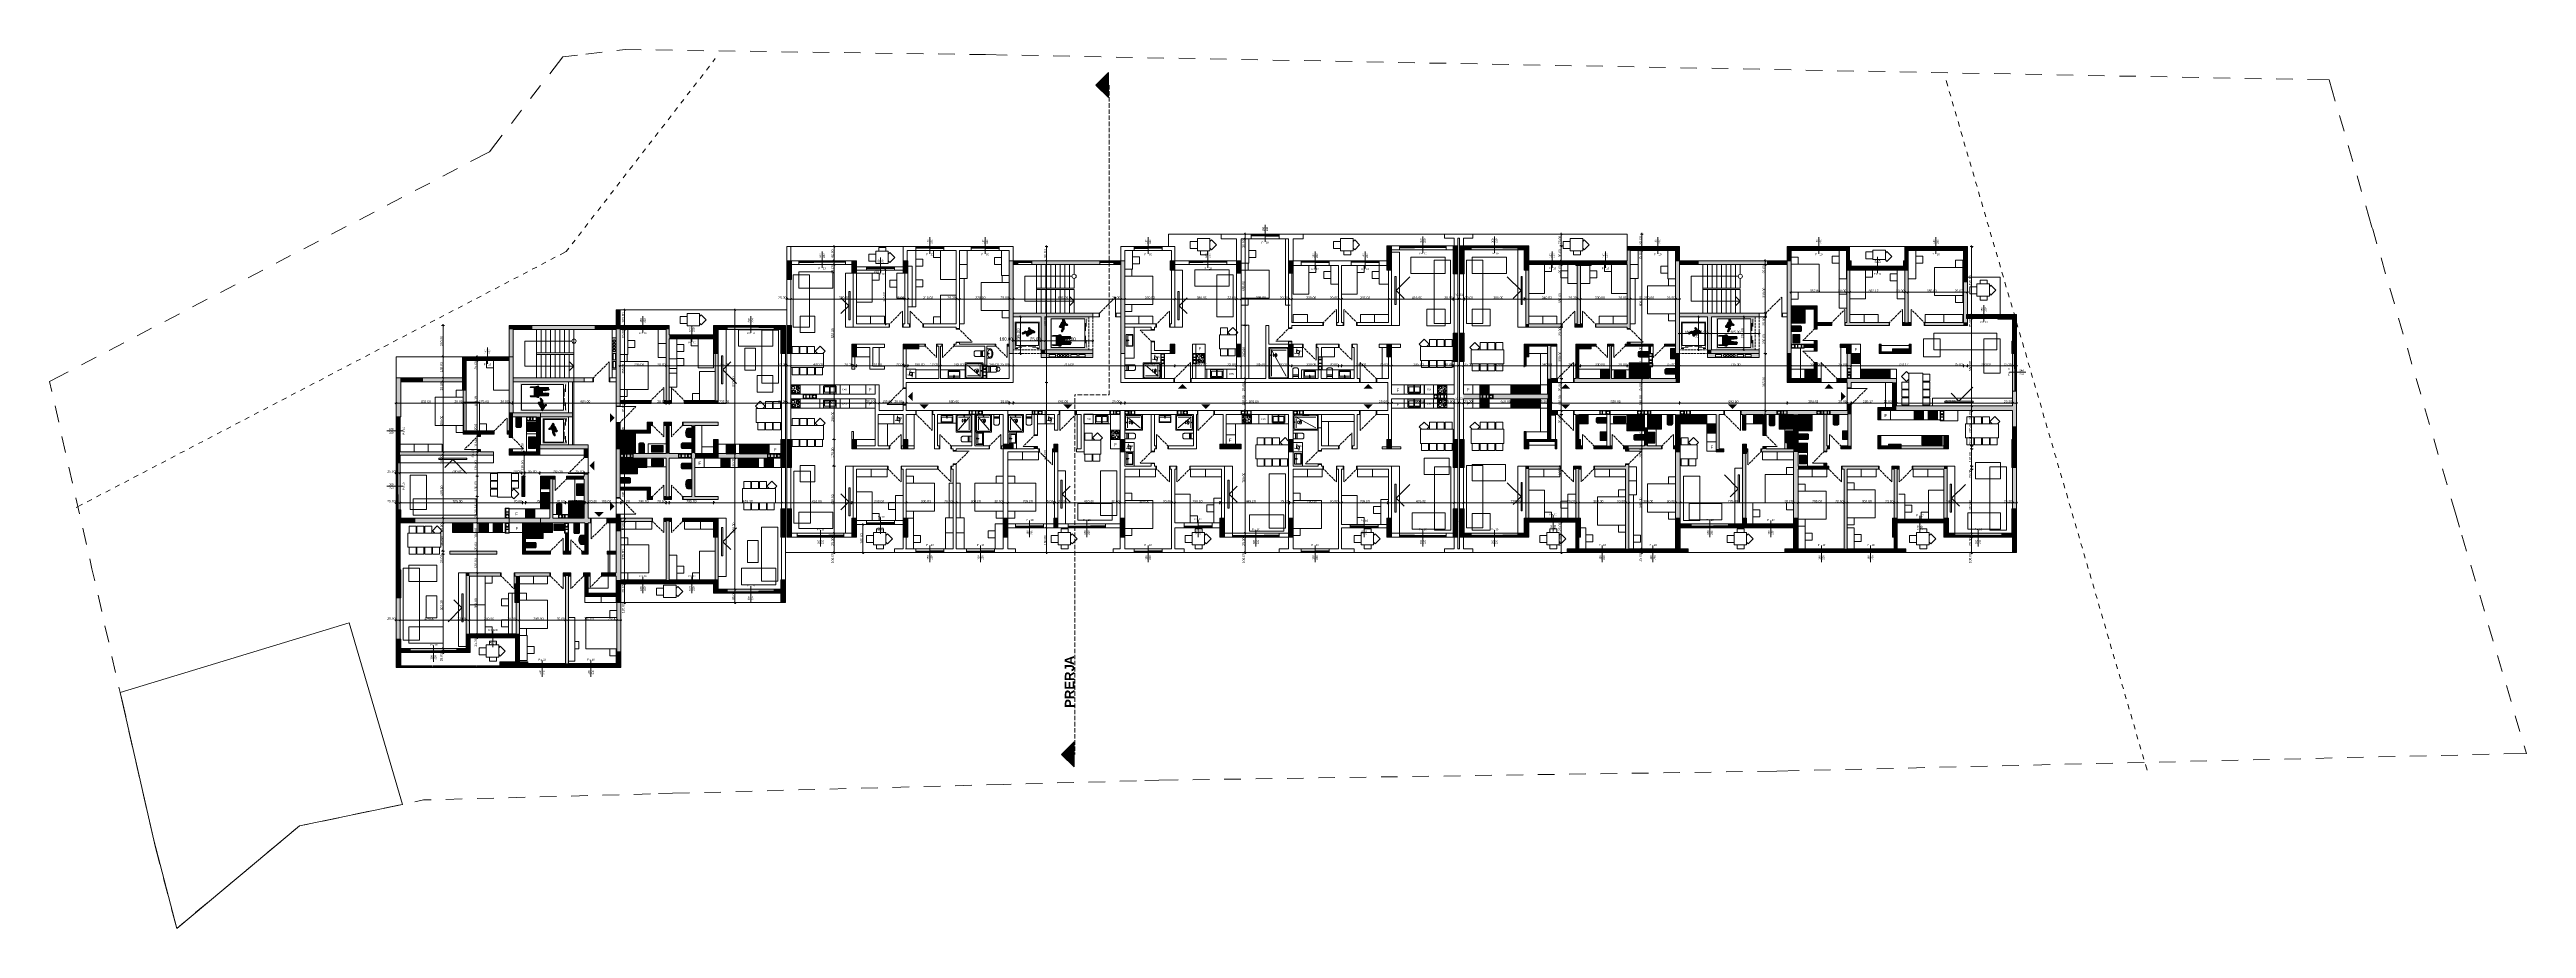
# Model space of a CAD drawing. Header units: millimetres. Extents: x 5493291 to 5652041, y -5155064 to -5098765.
import ezdxf

# ---------------------------------------------------------------- set-up
doc = ezdxf.new("R2010")
doc.units = ezdxf.units.MM
doc.header["$MEASUREMENT"] = 0
doc.layers.add('Drawing & Figure', color=7, linetype='Continuous')
for name, color, linetype, lineweight in [('Drawing & Figure_Pen_No__1', 7, 'Continuous', 13), ('Drawing & Figure_Pen_No__101', 252, 'Continuous', 13), ('Drawing & Figure_Pen_No__2', 8, 'Continuous', 13), ('Drawing & Figure_Pen_No__20', 1, 'Continuous', 0)]:
    doc.layers.add(name, color=color, linetype=linetype, lineweight=lineweight)
for name, color, linetype, lineweight, true_color in [('Drawing & Figure_Pen_No__102', 7, 'Continuous', 13, 0xcccccc), ('Drawing & Figure_Pen_No__105', 7, 'Continuous', 13, 0xcae6ff), ('Drawing & Figure_Pen_No__145', 7, 'Continuous', 13, 0x0077b0), ('Drawing & Figure_Pen_No__168', 7, 'Continuous', 13, 0xfe847a), ('Drawing & Figure_Pen_No__181', 7, 'Continuous', 5, 0x282828), ('Drawing & Figure_Pen_No__61', 7, 'Continuous', 13, 0x6a6a6a), ('Drawing & Figure_Pen_No__62', 7, 'Continuous', 13, 0xaaaaaa), ('Drawing & Figure_Pen_No__65', 7, 'Continuous', 20, 0x80c2ff)]:
    doc.layers.add(name, color=color, linetype=linetype, lineweight=lineweight, true_color=true_color)
doc.styles.add('GENERATED_STYLE_1', font='GIL_____.TTF')
doc.styles.add('GENERATED_STYLE_2', font='arial.ttf')
doc.styles.add('GENERATED_STYLE_3', font='ARIALUNI.ttf')
doc.styles.add('GENERATED_STYLE_4', font='arialbd.ttf')

msp = doc.modelspace()

# ---------------------------------------------------------------- hatches: boundary and pattern name
at = {"layer": 'Drawing & Figure', "linetype": 'Continuous', "lineweight": 0, "true_color": 0xfd8379}
for points in [[(5561155, -5101839), (5561155, -5100239), (5560355, -5101039)], [(5558954, -5144718), (5558954, -5143117), (5558155, -5143918)]]:
    msp.add_hatch(color=11, dxfattribs=at).paths.add_polyline_path(points)
at = {"layer": 'Drawing & Figure', "linetype": 'Continuous', "lineweight": 0, "true_color": 0x7f7f7f}
for points in [[(5555055, -5118241), (5555055, -5112291), (5554805, -5112291), (5554805, -5118241)], [(5555355, -5112291), (5555055, -5112291), (5555055, -5112541), (5555355, -5112541), (5555355, -5112391), (5555355, -5112341)], [(5556255, -5112391), (5556255, -5112541), (5560605, -5112541), (5560605, -5112391), (5560605, -5112341), (5560605, -5112291), (5556255, -5112291), (5556255, -5112341)], [(5561505, -5112291), (5561505, -5112341), (5561505, -5112391), (5561505, -5112541), (5561955, -5112541), (5561955, -5112291)], [(5562205, -5118241), (5562205, -5112291), (5561955, -5112291), (5561955, -5118241)], [(5597756, -5118241), (5597756, -5112291), (5597506, -5112291), (5597506, -5118241)], [(5598056, -5112291), (5597756, -5112291), (5597756, -5112541), (5598056, -5112541), (5598056, -5112391), (5598056, -5112341)], [(5598956, -5112391), (5598956, -5112541), (5603406, -5112541), (5603406, -5112391), (5603406, -5112341), (5603406, -5112291), (5598956, -5112291), (5598956, -5112341)], [(5604306, -5112291), (5604306, -5112341), (5604306, -5112391), (5604306, -5112541), (5604656, -5112541), (5604656, -5112291)], [(5604906, -5118241), (5604906, -5112291), (5604656, -5112291), (5604656, -5118241)], [(5523004, -5116441), (5522753, -5116441), (5523004, -5116691)], [(5523004, -5116691), (5522753, -5116441), (5522753, -5116691)], [(5523303, -5116441), (5523004, -5116441), (5523004, -5116691), (5523303, -5116691), (5523303, -5116541), (5523303, -5116491)], [(5524204, -5116541), (5524204, -5116691), (5528254, -5116691), (5528254, -5116541), (5528254, -5116491), (5528254, -5116441), (5524204, -5116441), (5524204, -5116491)], [(5529154, -5116441), (5529154, -5116491), (5529154, -5116541), (5529154, -5116691), (5529604, -5116691), (5529604, -5116441)], [(5529854, -5116441), (5529604, -5116441), (5529604, -5116691)], [(5529604, -5116691), (5529854, -5116691), (5529854, -5116441)], [(5555055, -5115891), (5560155, -5115891), (5560155, -5115641), (5555055, -5115641)], [(5557105, -5117991), (5557105, -5115891), (5556855, -5115891), (5556855, -5117991)], [(5597756, -5115891), (5602856, -5115891), (5602856, -5115641), (5597756, -5115641)], [(5599806, -5117991), (5599806, -5115891), (5599556, -5115891), (5599556, -5117991)], [(5523004, -5122041), (5523004, -5116691), (5522753, -5116691), (5522753, -5122041)], [(5529854, -5116691), (5529604, -5116691), (5529604, -5121599), (5529854, -5121599)], [(5557105, -5117991), (5556855, -5117991), (5556855, -5118241)], [(5557105, -5117991), (5556855, -5118241), (5557105, -5118241)], [(5557105, -5118241), (5560155, -5118241), (5560155, -5117991), (5557105, -5117991)], [(5599806, -5117991), (5599556, -5117991), (5599556, -5118241)], [(5599806, -5117991), (5599556, -5118241), (5599806, -5118241)], [(5599806, -5118241), (5602856, -5118241), (5602856, -5117991), (5599806, -5117991)], [(5523004, -5120041), (5527554, -5120041), (5527554, -5119791), (5523004, -5119791)], [(5523004, -5122041), (5522753, -5122292), (5523004, -5122292)], [(5522753, -5122041), (5522753, -5122292), (5523004, -5122041)], [(5523004, -5122292), (5526804, -5122292), (5526804, -5122041), (5523004, -5122041)], [(5524754, -5124092), (5524754, -5122292), (5524504, -5122292), (5524504, -5124092)], [(5529854, -5122699), (5529604, -5122699), (5529604, -5124342), (5529854, -5124342)], [(5524504, -5124092), (5524504, -5124342), (5524754, -5124092)], [(5524754, -5124092), (5524504, -5124342), (5524754, -5124342)], [(5524754, -5124342), (5527804, -5124342), (5527804, -5124092), (5524754, -5124092)]]:
    msp.add_hatch(color=8, dxfattribs=at).paths.add_polyline_path(points)
at = {"layer": 'Drawing & Figure', "linetype": 'Continuous', "lineweight": 20}
h = msp.add_hatch(color=6, dxfattribs=at)
h.paths.add_polyline_path([(5604906, -5117891), (5605156, -5117891), (5605156, -5117641), (5604906, -5117641), (5604906, -5117661), (5604906, -5117871)])
h.paths.add_polyline_path([(5604932, -5117754), (5604937, -5117731), (5604949, -5117710), (5604965, -5117692), (5604984, -5117678), (5605007, -5117669), (5605031, -5117666), (5605055, -5117669), (5605078, -5117678), (5605097, -5117692), (5605113, -5117710), (5605125, -5117731), (5605130, -5117754), (5605130, -5117778), (5605125, -5117802), (5605113, -5117823), (5605097, -5117841), (5605078, -5117855), (5605055, -5117863), (5605031, -5117866), (5605007, -5117863), (5604984, -5117855), (5604965, -5117841), (5604949, -5117823), (5604937, -5117802), (5604932, -5117778)], flags=0)
h = msp.add_hatch(color=6, dxfattribs=at)
h.paths.add_polyline_path([(5605156, -5117891), (5605586, -5117891), (5605756, -5117891), (5605756, -5117641), (5605156, -5117641)])
h.paths.add_polyline_path([(5605181, -5117666), (5605321, -5117666), (5605321, -5117866), (5605181, -5117866)], flags=0)
h.paths.add_polyline_path([(5605351, -5117866), (5605351, -5117666), (5605561, -5117666), (5605561, -5117866)], flags=0)
h.paths.add_polyline_path([(5605591, -5117866), (5605591, -5117666), (5605731, -5117666), (5605731, -5117866)], flags=0)
h = msp.add_hatch(color=6, dxfattribs=at)
h.paths.add_polyline_path([(5553105, -5119241), (5553355, -5119241), (5553355, -5118991), (5553334, -5118991), (5553125, -5118991), (5553105, -5118991)])
h.paths.add_polyline_path([(5553132, -5119140), (5553129, -5119116), (5553132, -5119092), (5553141, -5119070), (5553154, -5119050), (5553173, -5119034), (5553194, -5119023), (5553217, -5119017), (5553242, -5119017), (5553265, -5119023), (5553286, -5119034), (5553304, -5119050), (5553318, -5119070), (5553327, -5119092), (5553330, -5119116), (5553327, -5119140), (5553318, -5119163), (5553304, -5119183), (5553286, -5119199), (5553265, -5119210), (5553242, -5119216), (5553217, -5119216), (5553194, -5119210), (5553173, -5119199), (5553154, -5119183), (5553141, -5119163)], flags=0)
h = msp.add_hatch(color=6, dxfattribs=at)
h.paths.add_polyline_path([(5553105, -5119841), (5553355, -5119841), (5553355, -5119241), (5553105, -5119241), (5553105, -5119671)])
h.paths.add_polyline_path([(5553129, -5119436), (5553330, -5119436), (5553330, -5119646), (5553129, -5119646)], flags=0)
h.paths.add_polyline_path([(5553330, -5119406), (5553129, -5119406), (5553129, -5119266), (5553330, -5119266)], flags=0)
h.paths.add_polyline_path([(5553129, -5119676), (5553330, -5119676), (5553330, -5119816), (5553129, -5119816)], flags=0)
h = msp.add_hatch(color=6, dxfattribs=at)
h.paths.add_polyline_path([(5564505, -5118242), (5564505, -5118642), (5564755, -5118642), (5564755, -5118242)])
h.paths.add_polyline_path([(5564530, -5118271), (5564730, -5118271), (5564730, -5118467), (5564530, -5118467)], flags=0)
h.paths.add_polyline_path([(5564730, -5118617), (5564530, -5118617), (5564530, -5118497), (5564730, -5118497)], flags=0)
h = msp.add_hatch(color=6, dxfattribs=at)
h.paths.add_polyline_path([(5564755, -5118642), (5564505, -5118642), (5564505, -5118892), (5564525, -5118892), (5564735, -5118892), (5564755, -5118892)])
h.paths.add_polyline_path([(5564533, -5118791), (5564530, -5118767), (5564533, -5118744), (5564541, -5118721), (5564555, -5118701), (5564573, -5118685), (5564595, -5118674), (5564618, -5118668), (5564642, -5118668), (5564665, -5118674), (5564687, -5118685), (5564705, -5118701), (5564718, -5118721), (5564727, -5118744), (5564730, -5118767), (5564727, -5118791), (5564718, -5118814), (5564705, -5118834), (5564687, -5118850), (5564665, -5118861), (5564642, -5118867), (5564618, -5118867), (5564595, -5118861), (5564573, -5118850), (5564555, -5118834), (5564541, -5118814)], flags=0)
h = msp.add_hatch(color=6, dxfattribs=at)
h.paths.add_polyline_path([(5566555, -5118242), (5566555, -5118642), (5566805, -5118642), (5566805, -5118242)])
h.paths.add_polyline_path([(5566580, -5118271), (5566780, -5118271), (5566780, -5118467), (5566580, -5118467)], flags=0)
h.paths.add_polyline_path([(5566780, -5118617), (5566580, -5118617), (5566580, -5118497), (5566780, -5118497)], flags=0)
h = msp.add_hatch(color=6, dxfattribs=at)
h.paths.add_polyline_path([(5566805, -5118642), (5566555, -5118642), (5566555, -5118892), (5566575, -5118892), (5566785, -5118892), (5566805, -5118892)])
h.paths.add_polyline_path([(5566583, -5118791), (5566580, -5118767), (5566583, -5118744), (5566591, -5118721), (5566605, -5118701), (5566623, -5118685), (5566645, -5118674), (5566668, -5118668), (5566692, -5118668), (5566715, -5118674), (5566737, -5118685), (5566754, -5118701), (5566768, -5118721), (5566777, -5118744), (5566780, -5118767), (5566777, -5118791), (5566768, -5118814), (5566754, -5118834), (5566737, -5118850), (5566715, -5118861), (5566692, -5118867), (5566668, -5118867), (5566645, -5118861), (5566623, -5118850), (5566605, -5118834), (5566591, -5118814)], flags=0)
h = msp.add_hatch(color=6, dxfattribs=at)
h.paths.add_polyline_path([(5574600, -5119041), (5574850, -5119041), (5574850, -5118441), (5574600, -5118441), (5574600, -5118611)])
h.paths.add_polyline_path([(5574825, -5118846), (5574625, -5118846), (5574625, -5118636), (5574825, -5118636)], flags=0)
h.paths.add_polyline_path([(5574625, -5118606), (5574625, -5118466), (5574825, -5118466), (5574825, -5118606)], flags=0)
h.paths.add_polyline_path([(5574825, -5119016), (5574625, -5119016), (5574625, -5118876), (5574825, -5118876)], flags=0)
h = msp.add_hatch(color=6, dxfattribs=at)
h.paths.add_polyline_path([(5574850, -5119041), (5574600, -5119041), (5574600, -5119291), (5574620, -5119291), (5574830, -5119291), (5574850, -5119291)])
h.paths.add_polyline_path([(5574628, -5119190), (5574625, -5119166), (5574628, -5119143), (5574637, -5119120), (5574650, -5119100), (5574669, -5119084), (5574689, -5119073), (5574713, -5119067), (5574737, -5119067), (5574761, -5119073), (5574782, -5119084), (5574800, -5119100), (5574814, -5119120), (5574822, -5119143), (5574825, -5119166), (5574822, -5119190), (5574814, -5119213), (5574800, -5119233), (5574782, -5119249), (5574761, -5119260), (5574737, -5119266), (5574713, -5119266), (5574689, -5119260), (5574669, -5119249), (5574650, -5119233), (5574637, -5119213)], flags=0)
h = msp.add_hatch(color=6, dxfattribs=at)
h.paths.add_polyline_path([(5595786, -5118841), (5596036, -5118841), (5596036, -5118241), (5595786, -5118241), (5595786, -5118671)])
h.paths.add_polyline_path([(5595811, -5118436), (5596011, -5118436), (5596011, -5118646), (5595811, -5118646)], flags=0)
h.paths.add_polyline_path([(5596011, -5118816), (5595811, -5118816), (5595811, -5118676), (5596011, -5118676)], flags=0)
h.paths.add_polyline_path([(5595811, -5118406), (5595811, -5118266), (5596011, -5118266), (5596011, -5118406)], flags=0)
h = msp.add_hatch(color=6, dxfattribs=at)
h.paths.add_polyline_path([(5595786, -5119091), (5596036, -5119091), (5596036, -5118841), (5596016, -5118841), (5595806, -5118841), (5595786, -5118841)])
h.paths.add_polyline_path([(5595814, -5118990), (5595811, -5118966), (5595814, -5118942), (5595822, -5118920), (5595836, -5118900), (5595854, -5118884), (5595875, -5118873), (5595899, -5118867), (5595923, -5118867), (5595946, -5118873), (5595968, -5118884), (5595986, -5118900), (5595999, -5118920), (5596008, -5118942), (5596011, -5118966), (5596008, -5118990), (5595999, -5119013), (5595986, -5119033), (5595968, -5119049), (5595946, -5119060), (5595923, -5119066), (5595899, -5119066), (5595875, -5119060), (5595854, -5119049), (5595836, -5119033), (5595822, -5119013)], flags=0)
h = msp.add_hatch(color=6, dxfattribs=at)
h.paths.add_polyline_path([(5608505, -5119191), (5608505, -5119591), (5608755, -5119591), (5608755, -5119191)])
h.paths.add_polyline_path([(5608529, -5119220), (5608730, -5119220), (5608730, -5119416), (5608529, -5119416)], flags=0)
h.paths.add_polyline_path([(5608730, -5119566), (5608529, -5119566), (5608529, -5119446), (5608730, -5119446)], flags=0)
h = msp.add_hatch(color=6, dxfattribs=at)
h.paths.add_polyline_path([(5608755, -5119591), (5608505, -5119591), (5608505, -5119841), (5608525, -5119841), (5608734, -5119841), (5608755, -5119841)])
h.paths.add_polyline_path([(5608532, -5119740), (5608529, -5119716), (5608532, -5119693), (5608541, -5119670), (5608554, -5119650), (5608573, -5119634), (5608594, -5119623), (5608617, -5119617), (5608642, -5119617), (5608665, -5119623), (5608686, -5119634), (5608704, -5119650), (5608718, -5119670), (5608727, -5119693), (5608730, -5119716), (5608727, -5119740), (5608718, -5119763), (5608704, -5119783), (5608686, -5119799), (5608665, -5119810), (5608642, -5119816), (5608617, -5119816), (5608594, -5119810), (5608573, -5119799), (5608554, -5119783), (5608541, -5119763)], flags=0)
at = {"layer": 'Drawing & Figure', "linetype": 'Continuous', "lineweight": 0, "true_color": 0xa9ef05}
msp.add_hatch(color=60, dxfattribs=at).paths.add_polyline_path([(5520003, -5119791), (5519753, -5119791), (5519753, -5120591), (5520003, -5120591)])
at = {"layer": 'Drawing & Figure', "linetype": 'Continuous', "lineweight": 20}
h = msp.add_hatch(color=6, dxfattribs=at)
h.paths.add_polyline_path([(5541589, -5121116), (5542188, -5121116), (5542188, -5120866), (5541759, -5120866), (5541589, -5120866)])
h.paths.add_polyline_path([(5541614, -5120891), (5541754, -5120891), (5541754, -5121091), (5541614, -5121091)], flags=0)
h.paths.add_polyline_path([(5541993, -5121091), (5541784, -5121091), (5541784, -5120891), (5541993, -5120891)], flags=0)
h.paths.add_polyline_path([(5542024, -5121091), (5542024, -5120891), (5542163, -5120891), (5542163, -5121091)], flags=0)
h = msp.add_hatch(color=6, dxfattribs=at)
h.paths.add_polyline_path([(5542188, -5120866), (5542188, -5121116), (5542438, -5121116), (5542438, -5121096), (5542438, -5120886), (5542438, -5120866)])
h.paths.add_polyline_path([(5542214, -5121004), (5542214, -5120979), (5542220, -5120956), (5542231, -5120935), (5542247, -5120917), (5542267, -5120903), (5542290, -5120894), (5542314, -5120891), (5542337, -5120894), (5542360, -5120903), (5542380, -5120917), (5542396, -5120935), (5542407, -5120956), (5542413, -5120979), (5542413, -5121004), (5542407, -5121027), (5542396, -5121048), (5542380, -5121066), (5542360, -5121080), (5542337, -5121089), (5542314, -5121091), (5542290, -5121089), (5542267, -5121080), (5542247, -5121066), (5542231, -5121048), (5542220, -5121027)], flags=0)
at = {"layer": 'Drawing & Figure', "linetype": 'Continuous', "lineweight": 0}
h = msp.add_hatch(color=1, dxfattribs=at)
h.paths.add_polyline_path([(5582005, -5120886), (5582005, -5121096), (5582005, -5121116), (5582255, -5121116), (5582255, -5120866), (5582005, -5120866)])
h.paths.add_polyline_path([(5582031, -5121004), (5582031, -5120979), (5582037, -5120956), (5582048, -5120935), (5582064, -5120917), (5582084, -5120903), (5582106, -5120894), (5582131, -5120891), (5582154, -5120894), (5582177, -5120903), (5582197, -5120917), (5582213, -5120935), (5582224, -5120956), (5582230, -5120979), (5582230, -5121004), (5582224, -5121027), (5582213, -5121048), (5582197, -5121066), (5582177, -5121080), (5582154, -5121089), (5582131, -5121091), (5582106, -5121089), (5582084, -5121080), (5582064, -5121066), (5582048, -5121048), (5582037, -5121027)], flags=0)
h = msp.add_hatch(color=1, dxfattribs=at)
h.paths.add_polyline_path([(5582255, -5120866), (5582255, -5121116), (5582855, -5121116), (5582855, -5120866), (5582685, -5120866)])
h.paths.add_polyline_path([(5582280, -5120891), (5582421, -5120891), (5582421, -5121091), (5582280, -5121091)], flags=0)
h.paths.add_polyline_path([(5582661, -5121091), (5582450, -5121091), (5582450, -5120891), (5582661, -5120891)], flags=0)
h.paths.add_polyline_path([(5582690, -5121091), (5582690, -5120891), (5582830, -5120891), (5582830, -5121091)], flags=0)
at = {"layer": 'Drawing & Figure', "linetype": 'Continuous', "lineweight": 20}
h = msp.add_hatch(color=6, dxfattribs=at)
h.paths.add_polyline_path([(5584955, -5121116), (5585556, -5121116), (5585556, -5120866), (5585126, -5120866), (5584955, -5120866)])
h.paths.add_polyline_path([(5584980, -5120891), (5585120, -5120891), (5585120, -5121091), (5584980, -5121091)], flags=0)
h.paths.add_polyline_path([(5585360, -5121091), (5585151, -5121091), (5585151, -5120891), (5585360, -5120891)], flags=0)
h.paths.add_polyline_path([(5585391, -5121091), (5585391, -5120891), (5585530, -5120891), (5585530, -5121091)], flags=0)
h = msp.add_hatch(color=6, dxfattribs=at)
h.paths.add_polyline_path([(5585556, -5120866), (5585556, -5121116), (5585805, -5121116), (5585805, -5121096), (5585805, -5120886), (5585805, -5120866)])
h.paths.add_polyline_path([(5585581, -5121004), (5585581, -5120979), (5585587, -5120956), (5585598, -5120935), (5585614, -5120917), (5585634, -5120903), (5585657, -5120894), (5585681, -5120891), (5585704, -5120894), (5585727, -5120903), (5585747, -5120917), (5585763, -5120935), (5585774, -5120956), (5585780, -5120979), (5585780, -5121004), (5585774, -5121027), (5585763, -5121048), (5585747, -5121066), (5585727, -5121080), (5585704, -5121089), (5585681, -5121091), (5585657, -5121089), (5585634, -5121080), (5585614, -5121066), (5585598, -5121048), (5585587, -5121027)], flags=0)
h = msp.add_hatch(color=6, dxfattribs=at)
h.paths.add_polyline_path([(5523854, -5122312), (5523854, -5122522), (5523854, -5122542), (5524104, -5122542), (5524104, -5122292), (5523854, -5122292)])
h.paths.add_polyline_path([(5523879, -5122429), (5523879, -5122404), (5523885, -5122381), (5523896, -5122360), (5523912, -5122342), (5523932, -5122328), (5523955, -5122319), (5523979, -5122317), (5524002, -5122319), (5524025, -5122328), (5524045, -5122342), (5524061, -5122360), (5524072, -5122381), (5524078, -5122404), (5524078, -5122429), (5524072, -5122452), (5524061, -5122473), (5524045, -5122491), (5524025, -5122505), (5524002, -5122514), (5523979, -5122517), (5523955, -5122514), (5523932, -5122505), (5523912, -5122491), (5523896, -5122473), (5523885, -5122452)], flags=0)
h = msp.add_hatch(color=6, dxfattribs=at)
h.paths.add_polyline_path([(5524104, -5122542), (5524504, -5122542), (5524504, -5122292), (5524104, -5122292)])
h.paths.add_polyline_path([(5524129, -5122517), (5524129, -5122317), (5524249, -5122317), (5524249, -5122517)], flags=0)
h.paths.add_polyline_path([(5524279, -5122517), (5524279, -5122317), (5524475, -5122317), (5524475, -5122517)], flags=0)
h = msp.add_hatch(color=6, dxfattribs=at)
h.paths.add_polyline_path([(5552230, -5122142), (5552830, -5122142), (5552830, -5121892), (5552399, -5121892), (5552230, -5121892)])
h.paths.add_polyline_path([(5552254, -5121917), (5552395, -5121917), (5552395, -5122117), (5552254, -5122117)], flags=0)
h.paths.add_polyline_path([(5552635, -5122117), (5552424, -5122117), (5552424, -5121917), (5552635, -5121917)], flags=0)
h.paths.add_polyline_path([(5552664, -5122117), (5552664, -5121917), (5552805, -5121917), (5552805, -5122117)], flags=0)
h = msp.add_hatch(color=6, dxfattribs=at)
h.paths.add_polyline_path([(5552830, -5121892), (5552830, -5122142), (5553080, -5122142), (5553080, -5122122), (5553080, -5121912), (5553080, -5121892)])
h.paths.add_polyline_path([(5552855, -5122029), (5552855, -5122004), (5552861, -5121981), (5552872, -5121960), (5552888, -5121942), (5552908, -5121928), (5552930, -5121919), (5552954, -5121917), (5552979, -5121919), (5553001, -5121928), (5553021, -5121942), (5553037, -5121960), (5553048, -5121981), (5553053, -5122004), (5553053, -5122029), (5553048, -5122052), (5553037, -5122073), (5553021, -5122091), (5553001, -5122105), (5552979, -5122114), (5552954, -5122117), (5552930, -5122114), (5552908, -5122105), (5552888, -5122091), (5552872, -5122073), (5552861, -5122052)], flags=0)
h = msp.add_hatch(color=6, dxfattribs=at)
h.paths.add_polyline_path([(5556259, -5121892), (5556259, -5122142), (5556660, -5122142), (5556660, -5121892)])
h.paths.add_polyline_path([(5556284, -5121917), (5556404, -5121917), (5556404, -5122117), (5556284, -5122117)], flags=0)
h.paths.add_polyline_path([(5556631, -5122117), (5556435, -5122117), (5556435, -5121917), (5556631, -5121917)], flags=0)
h = msp.add_hatch(color=6, dxfattribs=at)
h.paths.add_polyline_path([(5556660, -5121892), (5556660, -5122142), (5556910, -5122142), (5556910, -5122122), (5556910, -5121912), (5556910, -5121892)])
h.paths.add_polyline_path([(5556685, -5122004), (5556691, -5121981), (5556703, -5121960), (5556719, -5121942), (5556738, -5121928), (5556761, -5121919), (5556784, -5121917), (5556808, -5121919), (5556831, -5121928), (5556851, -5121942), (5556867, -5121960), (5556878, -5121981), (5556884, -5122004), (5556884, -5122029), (5556878, -5122052), (5556867, -5122073), (5556851, -5122091), (5556831, -5122105), (5556808, -5122114), (5556784, -5122117), (5556761, -5122114), (5556738, -5122105), (5556719, -5122091), (5556703, -5122073), (5556691, -5122052), (5556685, -5122029)], flags=0)
h = msp.add_hatch(color=6, dxfattribs=at)
h.paths.add_polyline_path([(5561254, -5121892), (5561254, -5122142), (5561655, -5122142), (5561655, -5121892)])
h.paths.add_polyline_path([(5561284, -5122117), (5561284, -5121917), (5561480, -5121917), (5561480, -5122117)], flags=0)
h.paths.add_polyline_path([(5561630, -5122117), (5561510, -5122117), (5561510, -5121917), (5561630, -5121917)], flags=0)
h = msp.add_hatch(color=6, dxfattribs=at)
h.paths.add_polyline_path([(5561655, -5121892), (5561655, -5122142), (5561905, -5122142), (5561905, -5122122), (5561905, -5121912), (5561905, -5121892)])
h.paths.add_polyline_path([(5561680, -5122029), (5561680, -5122004), (5561686, -5121981), (5561698, -5121960), (5561714, -5121942), (5561733, -5121928), (5561756, -5121919), (5561780, -5121917), (5561804, -5121919), (5561826, -5121928), (5561846, -5121942), (5561862, -5121960), (5561873, -5121981), (5561879, -5122004), (5561879, -5122029), (5561873, -5122052), (5561862, -5122073), (5561846, -5122091), (5561826, -5122105), (5561804, -5122114), (5561780, -5122117), (5561756, -5122114), (5561733, -5122105), (5561714, -5122091), (5561698, -5122073), (5561686, -5122052)], flags=0)
h = msp.add_hatch(color=6, dxfattribs=at)
h.paths.add_polyline_path([(5562205, -5122142), (5562455, -5122142), (5562455, -5121892), (5562205, -5121892), (5562205, -5121912), (5562205, -5122122)])
h.paths.add_polyline_path([(5562230, -5122004), (5562236, -5121981), (5562248, -5121960), (5562264, -5121942), (5562283, -5121928), (5562306, -5121919), (5562330, -5121917), (5562353, -5121919), (5562376, -5121928), (5562396, -5121942), (5562412, -5121960), (5562424, -5121981), (5562429, -5122004), (5562429, -5122029), (5562424, -5122052), (5562412, -5122073), (5562396, -5122091), (5562376, -5122105), (5562353, -5122114), (5562330, -5122117), (5562306, -5122114), (5562283, -5122105), (5562264, -5122091), (5562248, -5122073), (5562236, -5122052), (5562230, -5122029)], flags=0)
h = msp.add_hatch(color=6, dxfattribs=at)
h.paths.add_polyline_path([(5562455, -5121892), (5562455, -5122142), (5562855, -5122142), (5562855, -5121892)])
h.paths.add_polyline_path([(5562480, -5121917), (5562600, -5121917), (5562600, -5122117), (5562480, -5122117)], flags=0)
h.paths.add_polyline_path([(5562826, -5122117), (5562630, -5122117), (5562630, -5121917), (5562826, -5121917)], flags=0)
h = msp.add_hatch(color=6, dxfattribs=at)
h.paths.add_polyline_path([(5565567, -5122142), (5565967, -5122142), (5565967, -5121892), (5565567, -5121892)])
h.paths.add_polyline_path([(5565596, -5122117), (5565596, -5121917), (5565792, -5121917), (5565792, -5122117)], flags=0)
h.paths.add_polyline_path([(5565942, -5122117), (5565822, -5122117), (5565822, -5121917), (5565942, -5121917)], flags=0)
h = msp.add_hatch(color=6, dxfattribs=at)
h.paths.add_polyline_path([(5565967, -5121892), (5565967, -5122142), (5566217, -5122142), (5566217, -5122122), (5566217, -5121912), (5566217, -5121892)])
h.paths.add_polyline_path([(5565993, -5122004), (5565998, -5121981), (5566010, -5121960), (5566026, -5121942), (5566046, -5121928), (5566068, -5121919), (5566092, -5121917), (5566116, -5121919), (5566138, -5121928), (5566158, -5121942), (5566174, -5121960), (5566185, -5121981), (5566191, -5122004), (5566191, -5122029), (5566185, -5122052), (5566174, -5122073), (5566158, -5122091), (5566138, -5122105), (5566116, -5122114), (5566092, -5122117), (5566068, -5122114), (5566046, -5122105), (5566026, -5122091), (5566010, -5122073), (5565998, -5122052), (5565993, -5122029)], flags=0)
h = msp.add_hatch(color=6, dxfattribs=at)
h.paths.add_polyline_path([(5569655, -5122142), (5569905, -5122142), (5569905, -5121892), (5569655, -5121892), (5569655, -5121912), (5569655, -5122122)])
h.paths.add_polyline_path([(5569681, -5122004), (5569687, -5121981), (5569698, -5121960), (5569714, -5121942), (5569733, -5121928), (5569756, -5121919), (5569780, -5121917), (5569804, -5121919), (5569827, -5121928), (5569846, -5121942), (5569862, -5121960), (5569874, -5121981), (5569879, -5122004), (5569879, -5122029), (5569874, -5122052), (5569862, -5122073), (5569846, -5122091), (5569827, -5122105), (5569804, -5122114), (5569780, -5122117), (5569756, -5122114), (5569733, -5122105), (5569714, -5122091), (5569698, -5122073), (5569687, -5122052), (5569681, -5122029)], flags=0)
h = msp.add_hatch(color=6, dxfattribs=at)
h.paths.add_polyline_path([(5569905, -5121892), (5569905, -5122142), (5570305, -5122142), (5570305, -5121892)])
h.paths.add_polyline_path([(5569930, -5121917), (5570050, -5121917), (5570050, -5122117), (5569930, -5122117)], flags=0)
h.paths.add_polyline_path([(5570276, -5122117), (5570080, -5122117), (5570080, -5121917), (5570276, -5121917)], flags=0)
h = msp.add_hatch(color=6, dxfattribs=at)
h.paths.add_polyline_path([(5573005, -5121912), (5573005, -5122122), (5573005, -5122142), (5573255, -5122142), (5573255, -5121892), (5573005, -5121892)])
h.paths.add_polyline_path([(5573031, -5122029), (5573031, -5122004), (5573037, -5121981), (5573048, -5121960), (5573064, -5121942), (5573084, -5121928), (5573106, -5121919), (5573130, -5121917), (5573154, -5121919), (5573176, -5121928), (5573197, -5121942), (5573213, -5121960), (5573223, -5121981), (5573229, -5122004), (5573229, -5122029), (5573223, -5122052), (5573213, -5122073), (5573197, -5122091), (5573176, -5122105), (5573154, -5122114), (5573130, -5122117), (5573106, -5122114), (5573084, -5122105), (5573064, -5122091), (5573048, -5122073), (5573037, -5122052)], flags=0)
h = msp.add_hatch(color=6, dxfattribs=at)
h.paths.add_polyline_path([(5573255, -5122142), (5573655, -5122142), (5573655, -5121892), (5573255, -5121892)])
h.paths.add_polyline_path([(5573280, -5122117), (5573280, -5121917), (5573400, -5121917), (5573400, -5122117)], flags=0)
h.paths.add_polyline_path([(5573430, -5122117), (5573430, -5121917), (5573627, -5121917), (5573627, -5122117)], flags=0)
h = msp.add_hatch(color=6, dxfattribs=at)
h.paths.add_polyline_path([(5592655, -5122142), (5593056, -5122142), (5593056, -5121892), (5592655, -5121892)])
h.paths.add_polyline_path([(5592680, -5122117), (5592680, -5121917), (5592800, -5121917), (5592800, -5122117)], flags=0)
h.paths.add_polyline_path([(5592831, -5122117), (5592831, -5121917), (5593027, -5121917), (5593027, -5122117)], flags=0)
h = msp.add_hatch(color=6, dxfattribs=at)
h.paths.add_polyline_path([(5593056, -5121892), (5593056, -5122142), (5593306, -5122142), (5593306, -5122122), (5593306, -5121912), (5593306, -5121892)])
h.paths.add_polyline_path([(5593081, -5122029), (5593081, -5122004), (5593087, -5121981), (5593099, -5121960), (5593115, -5121942), (5593134, -5121928), (5593157, -5121919), (5593181, -5121917), (5593204, -5121919), (5593227, -5121928), (5593247, -5121942), (5593263, -5121960), (5593274, -5121981), (5593280, -5122004), (5593280, -5122029), (5593274, -5122052), (5593263, -5122073), (5593247, -5122091), (5593227, -5122105), (5593204, -5122114), (5593181, -5122117), (5593157, -5122114), (5593134, -5122105), (5593115, -5122091), (5593099, -5122073), (5593087, -5122052)], flags=0)
h = msp.add_hatch(color=6, dxfattribs=at)
h.paths.add_polyline_path([(5595061, -5122142), (5595311, -5122142), (5595311, -5121892), (5595061, -5121892), (5595061, -5121912), (5595061, -5122122)])
h.paths.add_polyline_path([(5595087, -5122004), (5595092, -5121981), (5595103, -5121960), (5595119, -5121942), (5595139, -5121928), (5595162, -5121919), (5595186, -5121917), (5595210, -5121919), (5595232, -5121928), (5595252, -5121942), (5595268, -5121960), (5595279, -5121981), (5595285, -5122004), (5595285, -5122029), (5595279, -5122052), (5595268, -5122073), (5595252, -5122091), (5595232, -5122105), (5595210, -5122114), (5595186, -5122117), (5595162, -5122114), (5595139, -5122105), (5595119, -5122091), (5595103, -5122073), (5595092, -5122052), (5595087, -5122029)], flags=0)
h = msp.add_hatch(color=6, dxfattribs=at)
h.paths.add_polyline_path([(5595311, -5122142), (5595741, -5122142), (5595911, -5122142), (5595911, -5121892), (5595311, -5121892)])
h.paths.add_polyline_path([(5595336, -5121917), (5595476, -5121917), (5595476, -5122117), (5595336, -5122117)], flags=0)
h.paths.add_polyline_path([(5595506, -5122117), (5595506, -5121917), (5595716, -5121917), (5595716, -5122117)], flags=0)
h.paths.add_polyline_path([(5595886, -5122117), (5595746, -5122117), (5595746, -5121917), (5595886, -5121917)], flags=0)
h = msp.add_hatch(color=6, dxfattribs=at)
h.paths.add_polyline_path([(5597806, -5122142), (5598056, -5122142), (5598056, -5121892), (5597806, -5121892), (5597806, -5121912), (5597806, -5122122)])
h.paths.add_polyline_path([(5597832, -5122004), (5597837, -5121981), (5597848, -5121960), (5597864, -5121942), (5597885, -5121928), (5597907, -5121919), (5597931, -5121917), (5597955, -5121919), (5597977, -5121928), (5597997, -5121942), (5598013, -5121960), (5598024, -5121981), (5598030, -5122004), (5598030, -5122029), (5598024, -5122052), (5598013, -5122073), (5597997, -5122091), (5597977, -5122105), (5597955, -5122114), (5597931, -5122117), (5597907, -5122114), (5597885, -5122105), (5597864, -5122091), (5597848, -5122073), (5597837, -5122052), (5597832, -5122029)], flags=0)
h = msp.add_hatch(color=6, dxfattribs=at)
h.paths.add_polyline_path([(5598056, -5121892), (5598056, -5122142), (5598456, -5122142), (5598456, -5121892)])
h.paths.add_polyline_path([(5598081, -5121917), (5598201, -5121917), (5598201, -5122117), (5598081, -5122117)], flags=0)
h.paths.add_polyline_path([(5598427, -5122117), (5598231, -5122117), (5598231, -5121917), (5598427, -5121917)], flags=0)
h = msp.add_hatch(color=6, dxfattribs=at)
h.paths.add_polyline_path([(5604006, -5122142), (5604256, -5122142), (5604256, -5121892), (5604006, -5121892), (5604006, -5121912), (5604006, -5122122)])
h.paths.add_polyline_path([(5604032, -5122004), (5604037, -5121981), (5604049, -5121960), (5604065, -5121942), (5604084, -5121928), (5604107, -5121919), (5604131, -5121917), (5604155, -5121919), (5604178, -5121928), (5604197, -5121942), (5604213, -5121960), (5604225, -5121981), (5604231, -5122004), (5604231, -5122029), (5604225, -5122052), (5604213, -5122073), (5604197, -5122091), (5604178, -5122105), (5604155, -5122114), (5604131, -5122117), (5604107, -5122114), (5604084, -5122105), (5604065, -5122091), (5604049, -5122073), (5604037, -5122052), (5604032, -5122029)], flags=0)
h = msp.add_hatch(color=6, dxfattribs=at)
h.paths.add_polyline_path([(5604256, -5121892), (5604256, -5122142), (5604656, -5122142), (5604656, -5121892)])
h.paths.add_polyline_path([(5604281, -5121917), (5604401, -5121917), (5604401, -5122117), (5604281, -5122117)], flags=0)
h.paths.add_polyline_path([(5604627, -5122117), (5604431, -5122117), (5604431, -5121917), (5604627, -5121917)], flags=0)
h = msp.add_hatch(color=6, dxfattribs=at)
h.paths.add_polyline_path([(5606557, -5122142), (5606807, -5122142), (5606807, -5121892), (5606557, -5121892), (5606557, -5121912), (5606557, -5122122)])
h.paths.add_polyline_path([(5606583, -5122004), (5606589, -5121981), (5606599, -5121960), (5606616, -5121942), (5606636, -5121928), (5606658, -5121919), (5606682, -5121917), (5606706, -5121919), (5606728, -5121928), (5606749, -5121942), (5606765, -5121960), (5606775, -5121981), (5606781, -5122004), (5606781, -5122029), (5606775, -5122052), (5606765, -5122073), (5606749, -5122091), (5606728, -5122105), (5606706, -5122114), (5606682, -5122117), (5606658, -5122114), (5606636, -5122105), (5606616, -5122091), (5606599, -5122073), (5606589, -5122052), (5606583, -5122029)], flags=0)
h = msp.add_hatch(color=6, dxfattribs=at)
h.paths.add_polyline_path([(5606807, -5122142), (5607237, -5122142), (5607407, -5122142), (5607407, -5121892), (5606807, -5121892)])
h.paths.add_polyline_path([(5606832, -5121917), (5606972, -5121917), (5606972, -5122117), (5606832, -5122117)], flags=0)
h.paths.add_polyline_path([(5607002, -5122117), (5607002, -5121917), (5607212, -5121917), (5607212, -5122117)], flags=0)
h.paths.add_polyline_path([(5607242, -5122117), (5607242, -5121917), (5607382, -5121917), (5607382, -5122117)], flags=0)
h = msp.add_hatch(color=6, dxfattribs=at)
h.paths.add_polyline_path([(5614457, -5122142), (5614707, -5122142), (5614707, -5121892), (5614686, -5121892), (5614476, -5121892), (5614457, -5121892)])
h.paths.add_polyline_path([(5614485, -5122040), (5614482, -5122016), (5614485, -5121993), (5614493, -5121970), (5614506, -5121950), (5614525, -5121934), (5614546, -5121923), (5614569, -5121917), (5614593, -5121917), (5614617, -5121923), (5614638, -5121934), (5614656, -5121950), (5614670, -5121970), (5614679, -5121993), (5614681, -5122016), (5614679, -5122040), (5614670, -5122063), (5614656, -5122083), (5614638, -5122099), (5614617, -5122110), (5614593, -5122116), (5614569, -5122116), (5614546, -5122110), (5614525, -5122099), (5614506, -5122083), (5614493, -5122063)], flags=0)
h = msp.add_hatch(color=6, dxfattribs=at)
h.paths.add_polyline_path([(5614457, -5122542), (5614707, -5122542), (5614707, -5122142), (5614457, -5122142)])
h.paths.add_polyline_path([(5614681, -5122513), (5614482, -5122513), (5614482, -5122317), (5614681, -5122317)], flags=0)
h.paths.add_polyline_path([(5614482, -5122287), (5614482, -5122167), (5614681, -5122167), (5614681, -5122287)], flags=0)
h = msp.add_hatch(color=6, dxfattribs=at)
h.paths.add_polyline_path([(5529854, -5124687), (5529854, -5124897), (5529854, -5124917), (5530104, -5124917), (5530104, -5124667), (5529854, -5124667)])
h.paths.add_polyline_path([(5529879, -5124804), (5529879, -5124780), (5529885, -5124756), (5529896, -5124735), (5529912, -5124717), (5529932, -5124703), (5529955, -5124694), (5529979, -5124692), (5530003, -5124694), (5530025, -5124703), (5530045, -5124717), (5530061, -5124735), (5530072, -5124756), (5530078, -5124780), (5530078, -5124804), (5530072, -5124827), (5530061, -5124848), (5530045, -5124866), (5530025, -5124880), (5530003, -5124889), (5529979, -5124892), (5529955, -5124889), (5529932, -5124880), (5529912, -5124866), (5529896, -5124848), (5529885, -5124827)], flags=0)
h = msp.add_hatch(color=6, dxfattribs=at)
h.paths.add_polyline_path([(5530104, -5124667), (5530104, -5124917), (5530704, -5124917), (5530704, -5124667), (5530534, -5124667)])
h.paths.add_polyline_path([(5530129, -5124692), (5530269, -5124692), (5530269, -5124892), (5530129, -5124892)], flags=0)
h.paths.add_polyline_path([(5530509, -5124892), (5530299, -5124892), (5530299, -5124692), (5530509, -5124692)], flags=0)
h.paths.add_polyline_path([(5530679, -5124892), (5530539, -5124892), (5530539, -5124692), (5530679, -5124692)], flags=0)
h = msp.add_hatch(color=6, dxfattribs=at)
h.paths.add_polyline_path([(5533594, -5124917), (5534194, -5124917), (5534194, -5124667), (5533764, -5124667), (5533594, -5124667)])
h.paths.add_polyline_path([(5533619, -5124692), (5533759, -5124692), (5533759, -5124892), (5533619, -5124892)], flags=0)
h.paths.add_polyline_path([(5533999, -5124892), (5533789, -5124892), (5533789, -5124692), (5533999, -5124692)], flags=0)
h.paths.add_polyline_path([(5534029, -5124892), (5534029, -5124692), (5534169, -5124692), (5534169, -5124892)], flags=0)
h = msp.add_hatch(color=6, dxfattribs=at)
h.paths.add_polyline_path([(5534194, -5124667), (5534194, -5124917), (5534444, -5124917), (5534444, -5124897), (5534444, -5124687), (5534444, -5124667)])
h.paths.add_polyline_path([(5534220, -5124804), (5534220, -5124780), (5534226, -5124756), (5534237, -5124735), (5534253, -5124717), (5534273, -5124703), (5534295, -5124694), (5534319, -5124692), (5534343, -5124694), (5534366, -5124703), (5534385, -5124717), (5534401, -5124735), (5534413, -5124756), (5534418, -5124780), (5534418, -5124804), (5534413, -5124827), (5534401, -5124848), (5534385, -5124866), (5534366, -5124880), (5534343, -5124889), (5534319, -5124892), (5534295, -5124889), (5534273, -5124880), (5534253, -5124866), (5534237, -5124848), (5534226, -5124827)], flags=0)
h = msp.add_hatch(color=6, dxfattribs=at)
h.paths.add_polyline_path([(5539304, -5124917), (5539904, -5124917), (5539904, -5124667), (5539474, -5124667), (5539304, -5124667)])
h.paths.add_polyline_path([(5539329, -5124692), (5539469, -5124692), (5539469, -5124892), (5539329, -5124892)], flags=0)
h.paths.add_polyline_path([(5539709, -5124892), (5539499, -5124892), (5539499, -5124692), (5539709, -5124692)], flags=0)
h.paths.add_polyline_path([(5539739, -5124892), (5539739, -5124692), (5539879, -5124692), (5539879, -5124892)], flags=0)
h = msp.add_hatch(color=6, dxfattribs=at)
h.paths.add_polyline_path([(5539904, -5124667), (5539904, -5124917), (5540154, -5124917), (5540154, -5124897), (5540154, -5124687), (5540154, -5124667)])
h.paths.add_polyline_path([(5539930, -5124804), (5539930, -5124780), (5539936, -5124756), (5539947, -5124735), (5539963, -5124717), (5539983, -5124703), (5540005, -5124694), (5540029, -5124692), (5540053, -5124694), (5540076, -5124703), (5540095, -5124717), (5540111, -5124735), (5540123, -5124756), (5540128, -5124780), (5540128, -5124804), (5540123, -5124827), (5540111, -5124848), (5540095, -5124866), (5540076, -5124880), (5540053, -5124889), (5540029, -5124892), (5540005, -5124889), (5539983, -5124880), (5539963, -5124866), (5539947, -5124848), (5539936, -5124827)], flags=0)
h = msp.add_hatch(color=6, dxfattribs=at)
h.paths.add_polyline_path([(5522503, -5128142), (5522503, -5128542), (5522753, -5128542), (5522753, -5128142)])
h.paths.add_polyline_path([(5522528, -5128170), (5522728, -5128170), (5522728, -5128367), (5522528, -5128367)], flags=0)
h.paths.add_polyline_path([(5522728, -5128517), (5522528, -5128517), (5522528, -5128396), (5522728, -5128396)], flags=0)
h = msp.add_hatch(color=6, dxfattribs=at)
h.paths.add_polyline_path([(5522753, -5128542), (5522503, -5128542), (5522503, -5128791), (5522523, -5128791), (5522733, -5128791), (5522753, -5128791)])
h.paths.add_polyline_path([(5522531, -5128690), (5522528, -5128667), (5522531, -5128643), (5522540, -5128620), (5522554, -5128600), (5522572, -5128584), (5522593, -5128573), (5522616, -5128568), (5522641, -5128568), (5522664, -5128573), (5522685, -5128584), (5522703, -5128600), (5522717, -5128620), (5522726, -5128643), (5522728, -5128667), (5522726, -5128690), (5522717, -5128713), (5522703, -5128733), (5522685, -5128749), (5522664, -5128760), (5522641, -5128766), (5522616, -5128766), (5522593, -5128760), (5522572, -5128749), (5522554, -5128733), (5522540, -5128713)], flags=0)
h = msp.add_hatch(color=6, dxfattribs=at)
h.paths.add_polyline_path([(5522503, -5129342), (5522753, -5129342), (5522753, -5129092), (5522733, -5129092), (5522523, -5129092), (5522503, -5129092)])
h.paths.add_polyline_path([(5522531, -5129241), (5522528, -5129217), (5522531, -5129193), (5522540, -5129170), (5522554, -5129150), (5522572, -5129134), (5522593, -5129124), (5522616, -5129118), (5522641, -5129118), (5522664, -5129124), (5522685, -5129134), (5522703, -5129150), (5522717, -5129170), (5522726, -5129193), (5522728, -5129217), (5522726, -5129241), (5522717, -5129263), (5522703, -5129283), (5522685, -5129299), (5522664, -5129310), (5522641, -5129316), (5522616, -5129316), (5522593, -5129310), (5522572, -5129299), (5522554, -5129283), (5522540, -5129263)], flags=0)
h = msp.add_hatch(color=6, dxfattribs=at)
h.paths.add_polyline_path([(5525904, -5128562), (5525904, -5128772), (5525904, -5128791), (5526154, -5128791), (5526154, -5128542), (5525904, -5128542)])
h.paths.add_polyline_path([(5525929, -5128679), (5525929, -5128655), (5525935, -5128631), (5525946, -5128610), (5525962, -5128592), (5525982, -5128578), (5526005, -5128570), (5526029, -5128567), (5526053, -5128570), (5526075, -5128578), (5526095, -5128592), (5526111, -5128610), (5526122, -5128631), (5526128, -5128655), (5526128, -5128679), (5526122, -5128702), (5526111, -5128724), (5526095, -5128742), (5526075, -5128755), (5526053, -5128764), (5526029, -5128766), (5526005, -5128764), (5525982, -5128755), (5525962, -5128742), (5525946, -5128724), (5525935, -5128702)], flags=0)
h = msp.add_hatch(color=6, dxfattribs=at)
h.paths.add_polyline_path([(5526154, -5128791), (5526554, -5128791), (5526554, -5128542), (5526154, -5128542)])
h.paths.add_polyline_path([(5526179, -5128766), (5526179, -5128567), (5526299, -5128567), (5526299, -5128766)], flags=0)
h.paths.add_polyline_path([(5526329, -5128766), (5526329, -5128567), (5526525, -5128567), (5526525, -5128766)], flags=0)
h = msp.add_hatch(color=6, dxfattribs=at)
h.paths.add_polyline_path([(5526304, -5129342), (5526554, -5129342), (5526554, -5129092), (5526534, -5129092), (5526324, -5129092), (5526304, -5129092)])
h.paths.add_polyline_path([(5526332, -5129241), (5526329, -5129217), (5526332, -5129193), (5526340, -5129170), (5526354, -5129150), (5526372, -5129134), (5526393, -5129124), (5526417, -5129118), (5526441, -5129118), (5526464, -5129124), (5526485, -5129134), (5526503, -5129150), (5526517, -5129170), (5526526, -5129193), (5526529, -5129217), (5526526, -5129241), (5526517, -5129263), (5526503, -5129283), (5526485, -5129299), (5526464, -5129310), (5526441, -5129316), (5526417, -5129316), (5526393, -5129310), (5526372, -5129299), (5526354, -5129283), (5526340, -5129263)], flags=0)
h = msp.add_hatch(color=6, dxfattribs=at)
h.paths.add_polyline_path([(5522503, -5129742), (5522753, -5129742), (5522753, -5129342), (5522503, -5129342)])
h.paths.add_polyline_path([(5522728, -5129713), (5522528, -5129713), (5522528, -5129517), (5522728, -5129517)], flags=0)
h.paths.add_polyline_path([(5522528, -5129487), (5522528, -5129366), (5522728, -5129366), (5522728, -5129487)], flags=0)
h = msp.add_hatch(color=6, dxfattribs=at)
h.paths.add_polyline_path([(5526304, -5129742), (5526554, -5129742), (5526554, -5129342), (5526304, -5129342)])
h.paths.add_polyline_path([(5526529, -5129713), (5526329, -5129713), (5526329, -5129517), (5526529, -5129517)], flags=0)
h.paths.add_polyline_path([(5526329, -5129487), (5526329, -5129366), (5526529, -5129366), (5526529, -5129487)], flags=0)
at = {"layer": 'Drawing & Figure_Pen_No__1', "linetype": 'Continuous', "lineweight": 0, "true_color": 0xffffff}
for points in [[(5548804, -5111441), (5550604, -5111441), (5550604, -5111391), (5550594, -5111391), (5548815, -5111391), (5548804, -5111391)], [(5548815, -5111391), (5548804, -5111391), (5548804, -5111441), (5548815, -5111441)], [(5548804, -5111491), (5548854, -5111491), (5548854, -5111441), (5548804, -5111441)], [(5548854, -5111491), (5549654, -5111491), (5549654, -5111441), (5548854, -5111441)], [(5549704, -5111441), (5549654, -5111441), (5549654, -5111491), (5549704, -5111491)], [(5549704, -5111491), (5549729, -5111491), (5549729, -5111466), (5549754, -5111466), (5549754, -5111441), (5549704, -5111441)], [(5549729, -5111516), (5549779, -5111516), (5549779, -5111466), (5549729, -5111466)], [(5550529, -5111516), (5550529, -5111466), (5550554, -5111466), (5550554, -5111441), (5549754, -5111441), (5549754, -5111466), (5549779, -5111466), (5549779, -5111516)], [(5550529, -5111466), (5549779, -5111466), (5549779, -5111516), (5550529, -5111516)], [(5550579, -5111466), (5550529, -5111466), (5550529, -5111516), (5550579, -5111516)], [(5550604, -5111441), (5550554, -5111441), (5550554, -5111466), (5550579, -5111466), (5550579, -5111491), (5550604, -5111491)], [(5550604, -5111391), (5550594, -5111391), (5550594, -5111441), (5550604, -5111441)], [(5552358, -5111441), (5554158, -5111441), (5554158, -5111391), (5554148, -5111391), (5552368, -5111391), (5552358, -5111391)], [(5552368, -5111391), (5552358, -5111391), (5552358, -5111441), (5552368, -5111441)], [(5552358, -5111491), (5552408, -5111491), (5552408, -5111441), (5552358, -5111441)], [(5552408, -5111491), (5553208, -5111491), (5553208, -5111441), (5552408, -5111441)], [(5553258, -5111441), (5553208, -5111441), (5553208, -5111491), (5553258, -5111491)], [(5553258, -5111491), (5553283, -5111491), (5553283, -5111466), (5553308, -5111466), (5553308, -5111441), (5553258, -5111441)], [(5553283, -5111516), (5553333, -5111516), (5553333, -5111466), (5553283, -5111466)], [(5554083, -5111516), (5554083, -5111466), (5554108, -5111466), (5554108, -5111441), (5553308, -5111441), (5553308, -5111466), (5553333, -5111466), (5553333, -5111516)], [(5554083, -5111466), (5553333, -5111466), (5553333, -5111516), (5554083, -5111516)], [(5554133, -5111466), (5554083, -5111466), (5554083, -5111516), (5554133, -5111516)], [(5554158, -5111441), (5554108, -5111441), (5554108, -5111466), (5554133, -5111466), (5554133, -5111491), (5554158, -5111491)], [(5554158, -5111391), (5554148, -5111391), (5554148, -5111441), (5554158, -5111441)], [(5564605, -5111441), (5564605, -5111391), (5564595, -5111391), (5562815, -5111391), (5562805, -5111391), (5562805, -5111441)], [(5562805, -5111391), (5562805, -5111441), (5562815, -5111441), (5562815, -5111391)], [(5562805, -5111441), (5562805, -5111491), (5562830, -5111491), (5562830, -5111466), (5562855, -5111466), (5562855, -5111441)], [(5562830, -5111466), (5562830, -5111516), (5562880, -5111516), (5562880, -5111466)], [(5562880, -5111516), (5563630, -5111516), (5563630, -5111466), (5563655, -5111466), (5563655, -5111441), (5562855, -5111441), (5562855, -5111466), (5562880, -5111466)], [(5562880, -5111466), (5562880, -5111516), (5563630, -5111516), (5563630, -5111466)], [(5563680, -5111516), (5563680, -5111466), (5563630, -5111466), (5563630, -5111516)], [(5563705, -5111491), (5563705, -5111441), (5563655, -5111441), (5563655, -5111466), (5563680, -5111466), (5563680, -5111491)], [(5563705, -5111441), (5563705, -5111491), (5563755, -5111491), (5563755, -5111441)], [(5564555, -5111491), (5564555, -5111441), (5563755, -5111441), (5563755, -5111491)], [(5564605, -5111491), (5564605, -5111441), (5564555, -5111441), (5564555, -5111491)], [(5564595, -5111391), (5564595, -5111441), (5564605, -5111441), (5564605, -5111391)], [(5570305, -5110641), (5572105, -5110641), (5572105, -5110591), (5572095, -5110591), (5570315, -5110591), (5570305, -5110591)], [(5570315, -5110591), (5570305, -5110591), (5570305, -5110641), (5570315, -5110641)], [(5570305, -5110691), (5570355, -5110691), (5570355, -5110641), (5570305, -5110641)], [(5570355, -5110691), (5571155, -5110691), (5571155, -5110641), (5570355, -5110641)], [(5571205, -5110641), (5571155, -5110641), (5571155, -5110691), (5571205, -5110691)], [(5571205, -5110691), (5571230, -5110691), (5571230, -5110666), (5571255, -5110666), (5571255, -5110641), (5571205, -5110641)], [(5571230, -5110716), (5571280, -5110716), (5571280, -5110666), (5571230, -5110666)], [(5572030, -5110716), (5572030, -5110666), (5572055, -5110666), (5572055, -5110641), (5571255, -5110641), (5571255, -5110666), (5571280, -5110666), (5571280, -5110716)], [(5572030, -5110666), (5571280, -5110666), (5571280, -5110716), (5572030, -5110716)], [(5572080, -5110666), (5572030, -5110666), (5572030, -5110716), (5572080, -5110716)], [(5572105, -5110641), (5572055, -5110641), (5572055, -5110666), (5572080, -5110666), (5572080, -5110691), (5572105, -5110691)], [(5572105, -5110591), (5572095, -5110591), (5572095, -5110641), (5572105, -5110641)], [(5582805, -5111391), (5582805, -5111341), (5582795, -5111341), (5579815, -5111341), (5579805, -5111341), (5579805, -5111391)], [(5579805, -5111341), (5579805, -5111391), (5579815, -5111391), (5579815, -5111341)], [(5579805, -5111391), (5579805, -5111441), (5579830, -5111441), (5579830, -5111416), (5579856, -5111416), (5579856, -5111391)], [(5579830, -5111416), (5579830, -5111466), (5579881, -5111466), (5579881, -5111416)], [(5579881, -5111466), (5580731, -5111466), (5580731, -5111416), (5580756, -5111416), (5580756, -5111391), (5579856, -5111391), (5579856, -5111416), (5579881, -5111416)], [(5579881, -5111416), (5579881, -5111466), (5580731, -5111466), (5580731, -5111416)], [(5580780, -5111466), (5580780, -5111416), (5580731, -5111416), (5580731, -5111466)], [(5580805, -5111441), (5580805, -5111391), (5580756, -5111391), (5580756, -5111416), (5580780, -5111416), (5580780, -5111441)], [(5580805, -5111391), (5580805, -5111441), (5580855, -5111441), (5580855, -5111391)], [(5582756, -5111441), (5582756, -5111391), (5580855, -5111391), (5580855, -5111441)], [(5582805, -5111441), (5582805, -5111391), (5582756, -5111391), (5582756, -5111441)], [(5582795, -5111341), (5582795, -5111391), (5582805, -5111391), (5582805, -5111341)], [(5583955, -5111591), (5584405, -5111591), (5584405, -5111441), (5584405, -5111391), (5584405, -5111341), (5583955, -5111341)], [(5584405, -5111391), (5587406, -5111391), (5587406, -5111341), (5587395, -5111341), (5584415, -5111341), (5584405, -5111341)], [(5584415, -5111341), (5584405, -5111341), (5584405, -5111391), (5584415, -5111391)], [(5587406, -5111391), (5584405, -5111391), (5584405, -5111441), (5584405, -5111591), (5587406, -5111591), (5587406, -5111441)], [(5584405, -5111441), (5584456, -5111441), (5584456, -5111391), (5584405, -5111391)], [(5584456, -5111441), (5586355, -5111441), (5586355, -5111391), (5584456, -5111391)], [(5586405, -5111391), (5586355, -5111391), (5586355, -5111441), (5586405, -5111441)], [(5586405, -5111441), (5586431, -5111441), (5586431, -5111416), (5586456, -5111416), (5586456, -5111391), (5586405, -5111391)], [(5586431, -5111466), (5586481, -5111466), (5586481, -5111416), (5586431, -5111416)], [(5587331, -5111466), (5587331, -5111416), (5587356, -5111416), (5587356, -5111391), (5586456, -5111391), (5586456, -5111416), (5586481, -5111416), (5586481, -5111466)], [(5587331, -5111416), (5586481, -5111416), (5586481, -5111466), (5587331, -5111466)], [(5587381, -5111416), (5587331, -5111416), (5587331, -5111466), (5587381, -5111466)], [(5587406, -5111391), (5587356, -5111391), (5587356, -5111416), (5587381, -5111416), (5587381, -5111441), (5587406, -5111441)], [(5587406, -5111341), (5587395, -5111341), (5587395, -5111391), (5587406, -5111391)], [(5587805, -5111341), (5587406, -5111341), (5587406, -5111391), (5587406, -5111441), (5587406, -5111591), (5587805, -5111591)], [(5594405, -5111641), (5594606, -5111641), (5594405, -5111391)], [(5594405, -5111391), (5594606, -5111641), (5594606, -5111391)], [(5594405, -5111641), (5594405, -5116641), (5594606, -5116641), (5594606, -5111641)], [(5594606, -5111641), (5595459, -5111641), (5595459, -5111491), (5595459, -5111441), (5595459, -5111391), (5594606, -5111391)], [(5595459, -5111441), (5597259, -5111441), (5597259, -5111391), (5597249, -5111391), (5595469, -5111391), (5595459, -5111391)], [(5595469, -5111391), (5595459, -5111391), (5595459, -5111441), (5595469, -5111441)], [(5597259, -5111441), (5595459, -5111441), (5595459, -5111491), (5595459, -5111641), (5597259, -5111641), (5597259, -5111491)], [(5595459, -5111491), (5595509, -5111491), (5595509, -5111441), (5595459, -5111441)], [(5595509, -5111491), (5596309, -5111491), (5596309, -5111441), (5595509, -5111441)], [(5596359, -5111441), (5596309, -5111441), (5596309, -5111491), (5596359, -5111491)], [(5596359, -5111491), (5596384, -5111491), (5596384, -5111466), (5596409, -5111466), (5596409, -5111441), (5596359, -5111441)], [(5596384, -5111516), (5596434, -5111516), (5596434, -5111466), (5596384, -5111466)], [(5597184, -5111516), (5597184, -5111466), (5597209, -5111466), (5597209, -5111441), (5596409, -5111441), (5596409, -5111466), (5596434, -5111466), (5596434, -5111516)], [(5597184, -5111466), (5596434, -5111466), (5596434, -5111516), (5597184, -5111516)], [(5597234, -5111466), (5597184, -5111466), (5597184, -5111516), (5597234, -5111516)], [(5597259, -5111441), (5597209, -5111441), (5597209, -5111466), (5597234, -5111466), (5597234, -5111491), (5597259, -5111491)], [(5597259, -5111391), (5597249, -5111391), (5597249, -5111441), (5597259, -5111441)], [(5597506, -5111391), (5597259, -5111391), (5597259, -5111441), (5597259, -5111491), (5597259, -5111641), (5597506, -5111641)], [(5597506, -5111641), (5597756, -5111641), (5597756, -5111391)], [(5597506, -5111391), (5597506, -5111641), (5597756, -5111391)], [(5597506, -5111641), (5597506, -5112291), (5597756, -5112291), (5597756, -5111641)], [(5604656, -5111391), (5604906, -5111641), (5604906, -5111391)], [(5604906, -5111641), (5604656, -5111391), (5604656, -5111641)], [(5604656, -5111641), (5604656, -5112291), (5604906, -5112291), (5604906, -5111641)], [(5604906, -5111641), (5605780, -5111641), (5605780, -5111491), (5605780, -5111441), (5605780, -5111391), (5604906, -5111391)], [(5607580, -5111441), (5607580, -5111391), (5607570, -5111391), (5605789, -5111391), (5605780, -5111391), (5605780, -5111441)], [(5605780, -5111391), (5605780, -5111441), (5605789, -5111441), (5605789, -5111391)], [(5605780, -5111441), (5605780, -5111491), (5605780, -5111641), (5607580, -5111641), (5607580, -5111491), (5607580, -5111441)], [(5605780, -5111441), (5605780, -5111491), (5605805, -5111491), (5605805, -5111466), (5605830, -5111466), (5605830, -5111441)], [(5605805, -5111466), (5605805, -5111516), (5605855, -5111516), (5605855, -5111466)], [(5605855, -5111516), (5606604, -5111516), (5606604, -5111466), (5606630, -5111466), (5606630, -5111441), (5605830, -5111441), (5605830, -5111466), (5605855, -5111466)], [(5605855, -5111466), (5605855, -5111516), (5606604, -5111516), (5606604, -5111466)], [(5606655, -5111516), (5606655, -5111466), (5606604, -5111466), (5606604, -5111516)], [(5606680, -5111491), (5606680, -5111441), (5606630, -5111441), (5606630, -5111466), (5606655, -5111466), (5606655, -5111491)], [(5606680, -5111441), (5606680, -5111491), (5606730, -5111491), (5606730, -5111441)], [(5607530, -5111491), (5607530, -5111441), (5606730, -5111441), (5606730, -5111491)], [(5607580, -5111491), (5607580, -5111441), (5607530, -5111441), (5607530, -5111491)], [(5607570, -5111391), (5607570, -5111441), (5607580, -5111441), (5607580, -5111391)], [(5607580, -5111441), (5607580, -5111491), (5607580, -5111641), (5608456, -5111641), (5608456, -5111391), (5607580, -5111391)], [(5608456, -5111641), (5608656, -5111641), (5608656, -5111391)], [(5608456, -5111391), (5608456, -5111641), (5608656, -5111391)], [(5608456, -5111641), (5608456, -5112291), (5608656, -5112291), (5608656, -5111641)], [(5612407, -5111641), (5612206, -5111391), (5612206, -5111641)], [(5612206, -5111391), (5612407, -5111641), (5612407, -5111391)], [(5612206, -5111641), (5612206, -5112291), (5612407, -5112291), (5612407, -5111641)], [(5612407, -5111641), (5613292, -5111641), (5613292, -5111491), (5613292, -5111441), (5613292, -5111391), (5612407, -5111391)], [(5615092, -5111441), (5615092, -5111391), (5615082, -5111391), (5613302, -5111391), (5613292, -5111391), (5613292, -5111441)], [(5613292, -5111391), (5613292, -5111441), (5613302, -5111441), (5613302, -5111391)], [(5613292, -5111441), (5613292, -5111491), (5613292, -5111641), (5615092, -5111641), (5615092, -5111491), (5615092, -5111441)], [(5613292, -5111441), (5613292, -5111491), (5613317, -5111491), (5613317, -5111466), (5613342, -5111466), (5613342, -5111441)], [(5613317, -5111466), (5613317, -5111516), (5613367, -5111516), (5613367, -5111466)], [(5613367, -5111516), (5614117, -5111516), (5614117, -5111466), (5614142, -5111466), (5614142, -5111441), (5613342, -5111441), (5613342, -5111466), (5613367, -5111466)], [(5613367, -5111466), (5613367, -5111516), (5614117, -5111516), (5614117, -5111466)], [(5614167, -5111516), (5614167, -5111466), (5614117, -5111466), (5614117, -5111516)], [(5614192, -5111491), (5614192, -5111441), (5614142, -5111441), (5614142, -5111466), (5614167, -5111466), (5614167, -5111491)], [(5614192, -5111441), (5614192, -5111491), (5614242, -5111491), (5614242, -5111441)], [(5615042, -5111491), (5615042, -5111441), (5614242, -5111441), (5614242, -5111491)], [(5615092, -5111491), (5615092, -5111441), (5615042, -5111441), (5615042, -5111491)], [(5615082, -5111391), (5615082, -5111441), (5615092, -5111441), (5615092, -5111391)], [(5615092, -5111441), (5615092, -5111491), (5615092, -5111641), (5615956, -5111641), (5615956, -5111391), (5615092, -5111391)], [(5615956, -5111391), (5615956, -5111641), (5616207, -5111391)], [(5615956, -5111641), (5616207, -5111641), (5616207, -5111391)], [(5615956, -5111641), (5615956, -5112291), (5616207, -5112291), (5616207, -5111641)], [(5544304, -5112341), (5544304, -5112291), (5544294, -5112291), (5541314, -5112291), (5541304, -5112291), (5541304, -5112341)], [(5541304, -5112291), (5541304, -5112341), (5541314, -5112341), (5541314, -5112291)], [(5541304, -5112341), (5541304, -5112391), (5541329, -5112391), (5541329, -5112366), (5541354, -5112366), (5541354, -5112341)], [(5541329, -5112366), (5541329, -5112416), (5541379, -5112416), (5541379, -5112366)], [(5541379, -5112416), (5542229, -5112416), (5542229, -5112366), (5542254, -5112366), (5542254, -5112341), (5541354, -5112341), (5541354, -5112366), (5541379, -5112366)], [(5541379, -5112366), (5541379, -5112416), (5542229, -5112416), (5542229, -5112366)], [(5542279, -5112416), (5542279, -5112366), (5542229, -5112366), (5542229, -5112416)], [(5542304, -5112391), (5542304, -5112341), (5542254, -5112341), (5542254, -5112366), (5542279, -5112366), (5542279, -5112391)], [(5542304, -5112341), (5542304, -5112391), (5542354, -5112391), (5542354, -5112341)], [(5544254, -5112391), (5544254, -5112341), (5542354, -5112341), (5542354, -5112391)], [(5544304, -5112391), (5544304, -5112341), (5544254, -5112341), (5544254, -5112391)], [(5544294, -5112291), (5544294, -5112341), (5544304, -5112341), (5544304, -5112291)], [(5547454, -5112741), (5547454, -5112691), (5547444, -5112691), (5545664, -5112691), (5545654, -5112691), (5545654, -5112741)], [(5545654, -5112691), (5545654, -5112741), (5545664, -5112741), (5545664, -5112691)], [(5545654, -5112741), (5545654, -5112791), (5545679, -5112791), (5545679, -5112766), (5545704, -5112766), (5545704, -5112741)], [(5545679, -5112766), (5545679, -5112816), (5545729, -5112816), (5545729, -5112766)], [(5545729, -5112816), (5546479, -5112816), (5546479, -5112766), (5546504, -5112766), (5546504, -5112741), (5545704, -5112741), (5545704, -5112766), (5545729, -5112766)], [(5545729, -5112766), (5545729, -5112816), (5546479, -5112816), (5546479, -5112766)], [(5546529, -5112816), (5546529, -5112766), (5546479, -5112766), (5546479, -5112816)], [(5546554, -5112791), (5546554, -5112741), (5546504, -5112741), (5546504, -5112766), (5546529, -5112766), (5546529, -5112791)], [(5546554, -5112741), (5546554, -5112791), (5546604, -5112791), (5546604, -5112741)], [(5547404, -5112791), (5547404, -5112741), (5546604, -5112741), (5546604, -5112791)], [(5547454, -5112791), (5547454, -5112741), (5547404, -5112741), (5547404, -5112791)], [(5547444, -5112691), (5547444, -5112741), (5547454, -5112741), (5547454, -5112691)], [(5556255, -5112341), (5556255, -5112291), (5556245, -5112291), (5555365, -5112291), (5555355, -5112291), (5555355, -5112341)], [(5555355, -5112291), (5555355, -5112341), (5555365, -5112341), (5555365, -5112291)], [(5555355, -5112341), (5555355, -5112391), (5555400, -5112391), (5555400, -5112366), (5555425, -5112366), (5555425, -5112341)], [(5555400, -5112366), (5555400, -5112416), (5555450, -5112416), (5555450, -5112366)], [(5555450, -5112416), (5556160, -5112416), (5556160, -5112366), (5556185, -5112366), (5556185, -5112341), (5555425, -5112341), (5555425, -5112366), (5555450, -5112366)], [(5555450, -5112366), (5555450, -5112416), (5556160, -5112416), (5556160, -5112366)], [(5556209, -5112416), (5556209, -5112366), (5556160, -5112366), (5556160, -5112416)], [(5556255, -5112391), (5556255, -5112341), (5556185, -5112341), (5556185, -5112366), (5556209, -5112366), (5556209, -5112391)], [(5556245, -5112291), (5556245, -5112341), (5556255, -5112341), (5556255, -5112291)], [(5560605, -5112341), (5561505, -5112341), (5561505, -5112291), (5561494, -5112291), (5560615, -5112291), (5560605, -5112291)], [(5560615, -5112291), (5560605, -5112291), (5560605, -5112341), (5560615, -5112341)], [(5560605, -5112391), (5560650, -5112391), (5560650, -5112366), (5560675, -5112366), (5560675, -5112341), (5560605, -5112341)], [(5560650, -5112416), (5560700, -5112416), (5560700, -5112366), (5560650, -5112366)], [(5561410, -5112416), (5561410, -5112366), (5561434, -5112366), (5561434, -5112341), (5560675, -5112341), (5560675, -5112366), (5560700, -5112366), (5560700, -5112416)], [(5561410, -5112366), (5560700, -5112366), (5560700, -5112416), (5561410, -5112416)], [(5561460, -5112366), (5561410, -5112366), (5561410, -5112416), (5561460, -5112416)], [(5561505, -5112341), (5561434, -5112341), (5561434, -5112366), (5561460, -5112366), (5561460, -5112391), (5561505, -5112391)], [(5561505, -5112291), (5561494, -5112291), (5561494, -5112341), (5561505, -5112341)], [(5568738, -5112341), (5568738, -5112291), (5568728, -5112291), (5566348, -5112291), (5566338, -5112291), (5566338, -5112341)], [(5566338, -5112291), (5566338, -5112341), (5566348, -5112341), (5566348, -5112291)], [(5566338, -5112341), (5566338, -5112391), (5566363, -5112391), (5566363, -5112366), (5566388, -5112366), (5566388, -5112341)], [(5566363, -5112366), (5566363, -5112416), (5566413, -5112416), (5566413, -5112366)], [(5566413, -5112416), (5567163, -5112416), (5567163, -5112366), (5567188, -5112366), (5567188, -5112341), (5566388, -5112341), (5566388, -5112366), (5566413, -5112366)], [(5566413, -5112366), (5566413, -5112416), (5567163, -5112416), (5567163, -5112366)], [(5567213, -5112416), (5567213, -5112366), (5567163, -5112366), (5567163, -5112416)], [(5567238, -5112391), (5567238, -5112341), (5567188, -5112341), (5567188, -5112366), (5567213, -5112366), (5567213, -5112391)], [(5567238, -5112341), (5567238, -5112391), (5567288, -5112391), (5567288, -5112341)], [(5568688, -5112391), (5568688, -5112341), (5567288, -5112341), (5567288, -5112391)], [(5568738, -5112391), (5568738, -5112341), (5568688, -5112341), (5568688, -5112391)], [(5568728, -5112291), (5568728, -5112341), (5568738, -5112341), (5568738, -5112291)], [(5573505, -5112341), (5575305, -5112341), (5575305, -5112291), (5575295, -5112291), (5573515, -5112291), (5573505, -5112291)], [(5573515, -5112291), (5573505, -5112291), (5573505, -5112341), (5573515, -5112341)], [(5573505, -5112391), (5573555, -5112391), (5573555, -5112341), (5573505, -5112341)], [(5573555, -5112391), (5574355, -5112391), (5574355, -5112341), (5573555, -5112341)], [(5574405, -5112341), (5574355, -5112341), (5574355, -5112391), (5574405, -5112391)], [(5574405, -5112391), (5574430, -5112391), (5574430, -5112366), (5574455, -5112366), (5574455, -5112341), (5574405, -5112341)], [(5574430, -5112416), (5574480, -5112416), (5574480, -5112366), (5574430, -5112366)], [(5575230, -5112416), (5575230, -5112366), (5575255, -5112366), (5575255, -5112341), (5574455, -5112341), (5574455, -5112366), (5574480, -5112366), (5574480, -5112416)], [(5575230, -5112366), (5574480, -5112366), (5574480, -5112416), (5575230, -5112416)], [(5575280, -5112366), (5575230, -5112366), (5575230, -5112416), (5575280, -5112416)], [(5575305, -5112341), (5575255, -5112341), (5575255, -5112366), (5575280, -5112366), (5575280, -5112391), (5575305, -5112391)], [(5575305, -5112291), (5575295, -5112291), (5575295, -5112341), (5575305, -5112341)], [(5576705, -5112341), (5578505, -5112341), (5578505, -5112291), (5578495, -5112291), (5576715, -5112291), (5576705, -5112291)], [(5576715, -5112291), (5576705, -5112291), (5576705, -5112341), (5576715, -5112341)], [(5576705, -5112391), (5576755, -5112391), (5576755, -5112341), (5576705, -5112341)], [(5576755, -5112391), (5577555, -5112391), (5577555, -5112341), (5576755, -5112341)], [(5577605, -5112341), (5577555, -5112341), (5577555, -5112391), (5577605, -5112391)], [(5577605, -5112391), (5577630, -5112391), (5577630, -5112366), (5577655, -5112366), (5577655, -5112341), (5577605, -5112341)], [(5577630, -5112416), (5577680, -5112416), (5577680, -5112366), (5577630, -5112366)], [(5578431, -5112416), (5578431, -5112366), (5578455, -5112366), (5578455, -5112341), (5577655, -5112341), (5577655, -5112366), (5577680, -5112366), (5577680, -5112416)], [(5578431, -5112366), (5577680, -5112366), (5577680, -5112416), (5578431, -5112416)], [(5578480, -5112366), (5578431, -5112366), (5578431, -5112416), (5578480, -5112416)], [(5578505, -5112341), (5578455, -5112341), (5578455, -5112366), (5578480, -5112366), (5578480, -5112391), (5578505, -5112391)], [(5578505, -5112291), (5578495, -5112291), (5578495, -5112341), (5578505, -5112341)], [(5588105, -5116341), (5588105, -5112891), (5587906, -5112891), (5587906, -5116341)], [(5588105, -5112541), (5588706, -5112541), (5588706, -5112391), (5588706, -5112341), (5588706, -5112291), (5588105, -5112291)], [(5588706, -5112341), (5590506, -5112341), (5590506, -5112291), (5590496, -5112291), (5588715, -5112291), (5588706, -5112291)], [(5588715, -5112291), (5588706, -5112291), (5588706, -5112341), (5588715, -5112341)], [(5590506, -5112341), (5588706, -5112341), (5588706, -5112391), (5588706, -5112541), (5590506, -5112541), (5590506, -5112391)], [(5588706, -5112391), (5588756, -5112391), (5588756, -5112341), (5588706, -5112341)], [(5588756, -5112391), (5589556, -5112391), (5589556, -5112341), (5588756, -5112341)], [(5589606, -5112341), (5589556, -5112341), (5589556, -5112391), (5589606, -5112391)], [(5589606, -5112391), (5589631, -5112391), (5589631, -5112366), (5589656, -5112366), (5589656, -5112341), (5589606, -5112341)], [(5589631, -5112416), (5589681, -5112416), (5589681, -5112366), (5589631, -5112366)], [(5590431, -5112416), (5590431, -5112366), (5590456, -5112366), (5590456, -5112341), (5589656, -5112341), (5589656, -5112366), (5589681, -5112366), (5589681, -5112416)], [(5590431, -5112366), (5589681, -5112366), (5589681, -5112416), (5590431, -5112416)], [(5590481, -5112366), (5590431, -5112366), (5590431, -5112416), (5590481, -5112416)], [(5590506, -5112341), (5590456, -5112341), (5590456, -5112366), (5590481, -5112366), (5590481, -5112391), (5590506, -5112391)], [(5590506, -5112291), (5590496, -5112291), (5590496, -5112341), (5590506, -5112341)], [(5591106, -5112291), (5590506, -5112291), (5590506, -5112341), (5590506, -5112391), (5590506, -5112541), (5591106, -5112541)], [(5591205, -5112591), (5591205, -5116341), (5591406, -5116341), (5591406, -5112591)], [(5593906, -5112341), (5593906, -5112291), (5593896, -5112291), (5592116, -5112291), (5592105, -5112291), (5592105, -5112341)], [(5592105, -5112291), (5592105, -5112341), (5592116, -5112341), (5592116, -5112291)], [(5592105, -5112341), (5592105, -5112391), (5592105, -5112541), (5593906, -5112541), (5593906, -5112391), (5593906, -5112341)], [(5592105, -5112341), (5592105, -5112391), (5592131, -5112391), (5592131, -5112366), (5592156, -5112366), (5592156, -5112341)], [(5592131, -5112366), (5592131, -5112416), (5592181, -5112416), (5592181, -5112366)], [(5592181, -5112416), (5592931, -5112416), (5592931, -5112366), (5592955, -5112366), (5592955, -5112341), (5592156, -5112341), (5592156, -5112366), (5592181, -5112366)], [(5592181, -5112366), (5592181, -5112416), (5592931, -5112416), (5592931, -5112366)], [(5592981, -5112416), (5592981, -5112366), (5592931, -5112366), (5592931, -5112416)], [(5593006, -5112391), (5593006, -5112341), (5592955, -5112341), (5592955, -5112366), (5592981, -5112366), (5592981, -5112391)], [(5593006, -5112341), (5593006, -5112391), (5593056, -5112391), (5593056, -5112341)], [(5593856, -5112391), (5593856, -5112341), (5593056, -5112341), (5593056, -5112391)], [(5593906, -5112391), (5593906, -5112341), (5593856, -5112341), (5593856, -5112391)], [(5593896, -5112291), (5593896, -5112341), (5593906, -5112341), (5593906, -5112291)], [(5593906, -5112341), (5593906, -5112391), (5593906, -5112541), (5594405, -5112541), (5594405, -5112291), (5593906, -5112291)], [(5598956, -5112341), (5598956, -5112291), (5598946, -5112291), (5598066, -5112291), (5598056, -5112291), (5598056, -5112341)], [(5598056, -5112291), (5598056, -5112341), (5598066, -5112341), (5598066, -5112291)], [(5598056, -5112341), (5598056, -5112391), (5598056, -5112541), (5598956, -5112541), (5598956, -5112391), (5598956, -5112341)], [(5598056, -5112341), (5598056, -5112391), (5598101, -5112391), (5598101, -5112366), (5598126, -5112366), (5598126, -5112341)], [(5598101, -5112366), (5598101, -5112416), (5598151, -5112416), (5598151, -5112366)], [(5598151, -5112416), (5598861, -5112416), (5598861, -5112366), (5598886, -5112366), (5598886, -5112341), (5598126, -5112341), (5598126, -5112366), (5598151, -5112366)], [(5598151, -5112366), (5598151, -5112416), (5598861, -5112416), (5598861, -5112366)], [(5598911, -5112416), (5598911, -5112366), (5598861, -5112366), (5598861, -5112416)], [(5598956, -5112391), (5598956, -5112341), (5598886, -5112341), (5598886, -5112366), (5598911, -5112366), (5598911, -5112391)], [(5598946, -5112291), (5598946, -5112341), (5598956, -5112341), (5598956, -5112291)], [(5603406, -5112341), (5604306, -5112341), (5604306, -5112291), (5604296, -5112291), (5603416, -5112291), (5603406, -5112291)], [(5603416, -5112291), (5603406, -5112291), (5603406, -5112341), (5603416, -5112341)], [(5604306, -5112341), (5603406, -5112341), (5603406, -5112391), (5603406, -5112541), (5604306, -5112541), (5604306, -5112391)], [(5603406, -5112391), (5603451, -5112391), (5603451, -5112366), (5603476, -5112366), (5603476, -5112341), (5603406, -5112341)], [(5603451, -5112416), (5603501, -5112416), (5603501, -5112366), (5603451, -5112366)], [(5604211, -5112416), (5604211, -5112366), (5604236, -5112366), (5604236, -5112341), (5603476, -5112341), (5603476, -5112366), (5603501, -5112366), (5603501, -5112416)], [(5604211, -5112366), (5603501, -5112366), (5603501, -5112416), (5604211, -5112416)], [(5604261, -5112366), (5604211, -5112366), (5604211, -5112416), (5604261, -5112416)], [(5604306, -5112341), (5604236, -5112341), (5604236, -5112366), (5604261, -5112366), (5604261, -5112391), (5604306, -5112391)], [(5604306, -5112291), (5604296, -5112291), (5604296, -5112341), (5604306, -5112341)], [(5608484, -5112889), (5608484, -5116241), (5608685, -5116241), (5608685, -5112889)], [(5608756, -5112891), (5609547, -5112891), (5609547, -5112741), (5609547, -5112691), (5609547, -5112641), (5608756, -5112641)], [(5611347, -5112691), (5611347, -5112641), (5611337, -5112641), (5609557, -5112641), (5609547, -5112641), (5609547, -5112691)], [(5609547, -5112641), (5609547, -5112691), (5609557, -5112691), (5609557, -5112641)], [(5609547, -5112691), (5609547, -5112741), (5609547, -5112891), (5611347, -5112891), (5611347, -5112741), (5611347, -5112691)], [(5609547, -5112691), (5609547, -5112741), (5609573, -5112741), (5609573, -5112716), (5609598, -5112716), (5609598, -5112691)], [(5609573, -5112716), (5609573, -5112766), (5609622, -5112766), (5609622, -5112716)], [(5609622, -5112766), (5610372, -5112766), (5610372, -5112716), (5610397, -5112716), (5610397, -5112691), (5609598, -5112691), (5609598, -5112716), (5609622, -5112716)], [(5609622, -5112716), (5609622, -5112766), (5610372, -5112766), (5610372, -5112716)], [(5610423, -5112766), (5610423, -5112716), (5610372, -5112716), (5610372, -5112766)], [(5610448, -5112741), (5610448, -5112691), (5610397, -5112691), (5610397, -5112716), (5610423, -5112716), (5610423, -5112741)], [(5610448, -5112691), (5610448, -5112741), (5610497, -5112741), (5610497, -5112691)], [(5611298, -5112741), (5611298, -5112691), (5610497, -5112691), (5610497, -5112741)], [(5611347, -5112741), (5611347, -5112691), (5611298, -5112691), (5611298, -5112741)], [(5611337, -5112641), (5611337, -5112691), (5611347, -5112691), (5611347, -5112641)], [(5611347, -5112691), (5611347, -5112741), (5611347, -5112891), (5612106, -5112891), (5612106, -5112641), (5611347, -5112641)], [(5612206, -5112889), (5612206, -5116241), (5612407, -5116241), (5612407, -5112889)], [(5616207, -5116241), (5616207, -5113641), (5615956, -5113641), (5615956, -5116241)], [(5524204, -5116491), (5524204, -5116441), (5524194, -5116441), (5523314, -5116441), (5523303, -5116441), (5523303, -5116491)], [(5523303, -5116441), (5523303, -5116491), (5523314, -5116491), (5523314, -5116441)], [(5523303, -5116491), (5523303, -5116541), (5523303, -5116691), (5524204, -5116691), (5524204, -5116541), (5524204, -5116491)], [(5523303, -5116491), (5523303, -5116541), (5523349, -5116541), (5523349, -5116516), (5523374, -5116516), (5523374, -5116491)], [(5523399, -5116566), (5524109, -5116566), (5524109, -5116516), (5524134, -5116516), (5524134, -5116491), (5523374, -5116491), (5523374, -5116516), (5523399, -5116516)], [(5524204, -5116541), (5524204, -5116491), (5524134, -5116491), (5524134, -5116516), (5524159, -5116516), (5524159, -5116541)], [(5524194, -5116441), (5524194, -5116491), (5524204, -5116491), (5524204, -5116441)], [(5528254, -5116491), (5529154, -5116491), (5529154, -5116441), (5529144, -5116441), (5528264, -5116441), (5528254, -5116441)], [(5528264, -5116441), (5528254, -5116441), (5528254, -5116491), (5528264, -5116491)], [(5529154, -5116491), (5528254, -5116491), (5528254, -5116541), (5528254, -5116691), (5529154, -5116691), (5529154, -5116541)], [(5528254, -5116541), (5528299, -5116541), (5528299, -5116516), (5528324, -5116516), (5528324, -5116491), (5528254, -5116491)], [(5529059, -5116566), (5529059, -5116516), (5529084, -5116516), (5529084, -5116491), (5528324, -5116491), (5528324, -5116516), (5528349, -5116516), (5528349, -5116566)], [(5529154, -5116491), (5529084, -5116491), (5529084, -5116516), (5529109, -5116516), (5529109, -5116541), (5529154, -5116541)], [(5529154, -5116441), (5529144, -5116441), (5529144, -5116491), (5529154, -5116491)], [(5529604, -5115441), (5529604, -5116441), (5529854, -5116441), (5529854, -5115441)], [(5529854, -5116691), (5530418, -5116691), (5530418, -5116541), (5530418, -5116491), (5530418, -5116441), (5529854, -5116441)], [(5530418, -5116491), (5532218, -5116491), (5532218, -5116441), (5532208, -5116441), (5530428, -5116441), (5530418, -5116441)], [(5530428, -5116441), (5530418, -5116441), (5530418, -5116491), (5530428, -5116491)], [(5532218, -5116491), (5530418, -5116491), (5530418, -5116541), (5530418, -5116691), (5532218, -5116691), (5532218, -5116541)], [(5530418, -5116541), (5530468, -5116541), (5530468, -5116491), (5530418, -5116491)], [(5530468, -5116541), (5531268, -5116541), (5531268, -5116491), (5530468, -5116491)], [(5531318, -5116491), (5531268, -5116491), (5531268, -5116541), (5531318, -5116541)], [(5531318, -5116541), (5531343, -5116541), (5531343, -5116516), (5531368, -5116516), (5531368, -5116491), (5531318, -5116491)], [(5532143, -5116566), (5532143, -5116516), (5532168, -5116516), (5532168, -5116491), (5531368, -5116491), (5531368, -5116516), (5531393, -5116516), (5531393, -5116566)], [(5532218, -5116491), (5532168, -5116491), (5532168, -5116516), (5532193, -5116516), (5532193, -5116541), (5532218, -5116541)], [(5532218, -5116441), (5532208, -5116441), (5532208, -5116491), (5532218, -5116491)], [(5532804, -5116441), (5532218, -5116441), (5532218, -5116491), (5532218, -5116541), (5532218, -5116691), (5532804, -5116691)], [(5532804, -5116691), (5533004, -5116691), (5533004, -5116441)], [(5532804, -5116441), (5532804, -5116691), (5533004, -5116441)], [(5536154, -5116691), (5536728, -5116691), (5536728, -5116541), (5536728, -5116491), (5536728, -5116441), (5536154, -5116441)], [(5536728, -5116491), (5539728, -5116491), (5539728, -5116441), (5539718, -5116441), (5536738, -5116441), (5536728, -5116441)], [(5536738, -5116441), (5536728, -5116441), (5536728, -5116491), (5536738, -5116491)], [(5539728, -5116491), (5536728, -5116491), (5536728, -5116541), (5536728, -5116691), (5539728, -5116691), (5539728, -5116541)], [(5536728, -5116541), (5536778, -5116541), (5536778, -5116491), (5536728, -5116491)], [(5536778, -5116541), (5538678, -5116541), (5538678, -5116491), (5536778, -5116491)], [(5538728, -5116491), (5538678, -5116491), (5538678, -5116541), (5538728, -5116541)], [(5538728, -5116541), (5538753, -5116541), (5538753, -5116516), (5538778, -5116516), (5538778, -5116491), (5538728, -5116491)], [(5539653, -5116566), (5539653, -5116516), (5539678, -5116516), (5539678, -5116491), (5538778, -5116491), (5538778, -5116516), (5538803, -5116516), (5538803, -5116566)], [(5539728, -5116491), (5539678, -5116491), (5539678, -5116516), (5539703, -5116516), (5539703, -5116541), (5539728, -5116541)], [(5539728, -5116441), (5539718, -5116441), (5539718, -5116491), (5539728, -5116491)], [(5540154, -5116441), (5539728, -5116441), (5539728, -5116491), (5539728, -5116541), (5539728, -5116691), (5540154, -5116691)], [(5547094, -5116541), (5547134, -5116541), (5547134, -5116341), (5547094, -5116341)], [(5547994, -5116341), (5547954, -5116341), (5547954, -5116541), (5547994, -5116541)], [(5548404, -5116341), (5548404, -5116541), (5548444, -5116541), (5548444, -5116341)], [(5549305, -5116541), (5549305, -5116341), (5549264, -5116341), (5549264, -5116541)], [(5558156, -5116582), (5558157, -5116583), (5558189, -5116622), (5558200, -5116657), (5558203, -5116670), (5558177, -5116694), (5558153, -5116731), (5558153, -5116732), (5558138, -5116784), (5558141, -5116827), (5558164, -5116843), (5558188, -5116840), (5558230, -5116805), (5558252, -5116757), (5558259, -5116734), (5558267, -5116722), (5558293, -5116698), (5558298, -5116692), (5558299, -5116685), (5558318, -5116651), (5558317, -5116630), (5558320, -5116620), (5558318, -5116613), (5558315, -5116610), (5558312, -5116573), (5558309, -5116551), (5558311, -5116533), (5558312, -5116518), (5558312, -5116518), (5558337, -5116486), (5558359, -5116451), (5558381, -5116410), (5558390, -5116388), (5558422, -5116406), (5558466, -5116432), (5558467, -5116433), (5558521, -5116439), (5558542, -5116428), (5558552, -5116401), (5558550, -5116395), (5558531, -5116364), (5558491, -5116330), (5558448, -5116312), (5558412, -5116306), (5558414, -5116231), (5558411, -5116222), (5558392, -5116223), (5558384, -5116216), (5558384, -5116203), (5558369, -5116186), (5558369, -5116171), (5558356, -5116150), (5558357, -5116141), (5558330, -5116086), (5558321, -5116078), (5558286, -5116042), (5558266, -5116036), (5558230, -5116056), (5558214, -5116083), (5558217, -5116096), (5558216, -5116096), (5558209, -5116114), (5558212, -5116132), (5558217, -5116159), (5558207, -5116195), (5558215, -5116199), (5558170, -5116238), (5558132, -5116292), (5558123, -5116304), (5558086, -5116380), (5558081, -5116397), (5558080, -5116410), (5558076, -5116428), (5558057, -5116449), (5558048, -5116452), (5558036, -5116465), (5558031, -5116464), (5558011, -5116486), (5558003, -5116524), (5558009, -5116533), (5558013, -5116542), (5558055, -5116573), (5558055, -5116573), (5558156, -5116582)], [(5560555, -5115891), (5560595, -5115891), (5560595, -5115641), (5560555, -5115641)], [(5561655, -5115641), (5561614, -5115641), (5561614, -5115891), (5561655, -5115891)], [(5564205, -5116541), (5564245, -5116541), (5564245, -5116341), (5564205, -5116341)], [(5565105, -5116341), (5565065, -5116341), (5565065, -5116541), (5565105, -5116541)], [(5574905, -5116441), (5574945, -5116441), (5574945, -5116241), (5574905, -5116241)], [(5575805, -5116241), (5575765, -5116241), (5575765, -5116441), (5575805, -5116441)], [(5576205, -5116241), (5576205, -5116441), (5576245, -5116441), (5576245, -5116241)], [(5577105, -5116441), (5577105, -5116241), (5577065, -5116241), (5577065, -5116441)], [(5588105, -5116341), (5587906, -5116341), (5587906, -5116541)], [(5588105, -5116341), (5587906, -5116541), (5588105, -5116541)], [(5588105, -5116541), (5590196, -5116541), (5590196, -5116341), (5588105, -5116341)], [(5590196, -5116541), (5590235, -5116541), (5590235, -5116341), (5590196, -5116341)], [(5591096, -5116341), (5591056, -5116341), (5591056, -5116541), (5591096, -5116541)], [(5591096, -5116341), (5591096, -5116541), (5591505, -5116541), (5591505, -5116341)], [(5591505, -5116341), (5591505, -5116541), (5591546, -5116541), (5591546, -5116341)], [(5592405, -5116541), (5592405, -5116341), (5592366, -5116341), (5592366, -5116541)], [(5594405, -5116341), (5592405, -5116341), (5592405, -5116541), (5594405, -5116541)], [(5600857, -5116582), (5600858, -5116583), (5600890, -5116622), (5600901, -5116657), (5600904, -5116670), (5600879, -5116694), (5600854, -5116731), (5600854, -5116732), (5600839, -5116784), (5600842, -5116827), (5600865, -5116843), (5600889, -5116840), (5600931, -5116805), (5600954, -5116757), (5600961, -5116734), (5600968, -5116722), (5600994, -5116698), (5601000, -5116692), (5601001, -5116685), (5601019, -5116651), (5601019, -5116630), (5601021, -5116620), (5601020, -5116613), (5601017, -5116610), (5601013, -5116573), (5601011, -5116551), (5601012, -5116533), (5601013, -5116518), (5601014, -5116518), (5601038, -5116486), (5601060, -5116451), (5601082, -5116410), (5601092, -5116388), (5601123, -5116406), (5601167, -5116432), (5601168, -5116433), (5601222, -5116439), (5601243, -5116428), (5601254, -5116401), (5601252, -5116395), (5601233, -5116364), (5601192, -5116330), (5601149, -5116312), (5601113, -5116306), (5601116, -5116231), (5601113, -5116222), (5601093, -5116223), (5601085, -5116216), (5601085, -5116203), (5601070, -5116186), (5601070, -5116171), (5601058, -5116150), (5601058, -5116141), (5601031, -5116086), (5601023, -5116078), (5600987, -5116042), (5600967, -5116036), (5600931, -5116056), (5600915, -5116083), (5600918, -5116096), (5600918, -5116096), (5600911, -5116114), (5600914, -5116132), (5600918, -5116159), (5600909, -5116195), (5600917, -5116199), (5600872, -5116238), (5600833, -5116292), (5600824, -5116304), (5600787, -5116380), (5600782, -5116397), (5600781, -5116410), (5600778, -5116428), (5600759, -5116449), (5600749, -5116452), (5600738, -5116465), (5600733, -5116464), (5600712, -5116486), (5600704, -5116524), (5600711, -5116533), (5600714, -5116542), (5600756, -5116573), (5600757, -5116573), (5600857, -5116582)], [(5603256, -5115891), (5603296, -5115891), (5603296, -5115641), (5603256, -5115641)], [(5604356, -5115641), (5604316, -5115641), (5604316, -5115891), (5604356, -5115891)], [(5606387, -5115191), (5604906, -5115191), (5604906, -5115391), (5606387, -5115391)], [(5604906, -5115391), (5604906, -5116291), (5605806, -5116291), (5605806, -5115391)], [(5604961, -5116049), (5604961, -5115633), (5604950, -5115633), (5604950, -5115668), (5604906, -5115668), (5604906, -5115721), (5604950, -5115721), (5604950, -5115961), (5604906, -5115961), (5604906, -5116014), (5604950, -5116014), (5604950, -5116049)], [(5605586, -5116571), (5605584, -5116552), (5605578, -5116533), (5605569, -5116516), (5605557, -5116501), (5605542, -5116488), (5605524, -5116479), (5605506, -5116473), (5605486, -5116471), (5604906, -5116471), (5604906, -5116831), (5605486, -5116831), (5605506, -5116829), (5605524, -5116824), (5605542, -5116814), (5605557, -5116802), (5605569, -5116787), (5605578, -5116770), (5605584, -5116751), (5605586, -5116731)], [(5605323, -5115391), (5605323, -5115406), (5605386, -5115406), (5605386, -5115436), (5605384, -5115436), (5605384, -5115491), (5605428, -5115491), (5605428, -5115436), (5605426, -5115436), (5605426, -5115406), (5605489, -5115406), (5605489, -5115391)], [(5606387, -5115191), (5606387, -5115391), (5606587, -5115191)], [(5606387, -5115391), (5606587, -5115391), (5606587, -5115191)], [(5606387, -5115391), (5606387, -5116641), (5606587, -5116641), (5606587, -5115391)], [(5606587, -5116241), (5606587, -5116441), (5607485, -5116441), (5607485, -5116241)], [(5607485, -5116441), (5607524, -5116441), (5607524, -5116241), (5607485, -5116241)], [(5608385, -5116241), (5608345, -5116241), (5608345, -5116441), (5608385, -5116441)], [(5608385, -5116241), (5608385, -5116441), (5611186, -5116441), (5611186, -5116241)], [(5611186, -5116441), (5611226, -5116441), (5611226, -5116241), (5611186, -5116241)], [(5612086, -5116241), (5612046, -5116241), (5612046, -5116441), (5612086, -5116441)], [(5612086, -5116241), (5612086, -5116441), (5612577, -5116441), (5612577, -5116241)], [(5612577, -5116241), (5612577, -5116441), (5612616, -5116441), (5612616, -5116241)], [(5613476, -5116441), (5613476, -5116241), (5613436, -5116241), (5613436, -5116441)], [(5615956, -5116241), (5613476, -5116241), (5613476, -5116441), (5615956, -5116441)], [(5615956, -5116241), (5615956, -5116441), (5616207, -5116441)], [(5615956, -5116241), (5616207, -5116441), (5616207, -5116241)], [(5616356, -5115741), (5616157, -5115741), (5616157, -5115991), (5616356, -5115991), (5616356, -5115841), (5616356, -5115791)], [(5618157, -5115791), (5618157, -5115741), (5618147, -5115741), (5616366, -5115741), (5616356, -5115741), (5616356, -5115791)], [(5616356, -5115741), (5616356, -5115791), (5616366, -5115791), (5616366, -5115741)], [(5616356, -5115791), (5616356, -5115841), (5616356, -5115991), (5618157, -5115991), (5618157, -5115841), (5618157, -5115791)], [(5616356, -5115791), (5616356, -5115841), (5616381, -5115841), (5616381, -5115816), (5616407, -5115816), (5616407, -5115791)], [(5616381, -5115816), (5616381, -5115866), (5616432, -5115866), (5616432, -5115816)], [(5616432, -5115866), (5617181, -5115866), (5617181, -5115816), (5617206, -5115816), (5617206, -5115791), (5616407, -5115791), (5616407, -5115816), (5616432, -5115816)], [(5616432, -5115816), (5616432, -5115866), (5617181, -5115866), (5617181, -5115816)], [(5617231, -5115866), (5617231, -5115816), (5617181, -5115816), (5617181, -5115866)], [(5617257, -5115841), (5617257, -5115791), (5617206, -5115791), (5617206, -5115816), (5617231, -5115816), (5617231, -5115841)], [(5617257, -5115791), (5617257, -5115841), (5617307, -5115841), (5617307, -5115791)], [(5618106, -5115841), (5618106, -5115791), (5617307, -5115791), (5617307, -5115841)], [(5618157, -5115841), (5618157, -5115791), (5618106, -5115791), (5618106, -5115841)], [(5618147, -5115741), (5618147, -5115791), (5618157, -5115791), (5618157, -5115741)], [(5619107, -5116641), (5619257, -5116641), (5619307, -5116641), (5619357, -5116641), (5619357, -5116041), (5619107, -5116041)], [(5523349, -5116516), (5523349, -5116566), (5523399, -5116566), (5523399, -5116516)], [(5523399, -5116516), (5523399, -5116566), (5524109, -5116566), (5524109, -5116516)], [(5524159, -5116566), (5524159, -5116516), (5524109, -5116516), (5524109, -5116566)], [(5528299, -5116566), (5528349, -5116566), (5528349, -5116516), (5528299, -5116516)], [(5529059, -5116516), (5528349, -5116516), (5528349, -5116566), (5529059, -5116566)], [(5529109, -5116516), (5529059, -5116516), (5529059, -5116566), (5529109, -5116566)], [(5531343, -5116566), (5531393, -5116566), (5531393, -5116516), (5531343, -5116516)], [(5532143, -5116516), (5531393, -5116516), (5531393, -5116566), (5532143, -5116566)], [(5532193, -5116516), (5532143, -5116516), (5532143, -5116566), (5532193, -5116566)], [(5532804, -5116691), (5532804, -5121241), (5533004, -5121241), (5533004, -5116691)], [(5533004, -5117041), (5533004, -5117291), (5533552, -5117291), (5533552, -5117141), (5533552, -5117091), (5533552, -5117041)], [(5533552, -5117091), (5535352, -5117091), (5535352, -5117041), (5535342, -5117041), (5533562, -5117041), (5533552, -5117041)], [(5533562, -5117041), (5533552, -5117041), (5533552, -5117091), (5533562, -5117091)], [(5535352, -5117091), (5533552, -5117091), (5533552, -5117141), (5533552, -5117291), (5535352, -5117291), (5535352, -5117141)], [(5533552, -5117141), (5533602, -5117141), (5533602, -5117091), (5533552, -5117091)], [(5533602, -5117141), (5534402, -5117141), (5534402, -5117091), (5533602, -5117091)], [(5534452, -5117091), (5534402, -5117091), (5534402, -5117141), (5534452, -5117141)], [(5534452, -5117141), (5534477, -5117141), (5534477, -5117116), (5534502, -5117116), (5534502, -5117091), (5534452, -5117091)], [(5534477, -5117166), (5534527, -5117166), (5534527, -5117116), (5534477, -5117116)], [(5535277, -5117166), (5535277, -5117116), (5535302, -5117116), (5535302, -5117091), (5534502, -5117091), (5534502, -5117116), (5534527, -5117116), (5534527, -5117166)], [(5535277, -5117116), (5534527, -5117116), (5534527, -5117166), (5535277, -5117166)], [(5535327, -5117116), (5535277, -5117116), (5535277, -5117166), (5535327, -5117166)], [(5535352, -5117091), (5535302, -5117091), (5535302, -5117116), (5535327, -5117116), (5535327, -5117141), (5535352, -5117141)], [(5535352, -5117041), (5535342, -5117041), (5535342, -5117091), (5535352, -5117091)], [(5535352, -5117041), (5535352, -5117091), (5535352, -5117141), (5535352, -5117291), (5535854, -5117291), (5535854, -5117041)], [(5538753, -5116566), (5538803, -5116566), (5538803, -5116516), (5538753, -5116516)], [(5539653, -5116516), (5538803, -5116516), (5538803, -5116566), (5539653, -5116566)], [(5539703, -5116516), (5539653, -5116516), (5539653, -5116566), (5539703, -5116566)], [(5549384, -5117641), (5549384, -5117761), (5549425, -5117761), (5549425, -5117641)], [(5550184, -5117761), (5550184, -5117641), (5550145, -5117641), (5550145, -5117761)], [(5550485, -5117761), (5550525, -5117761), (5550525, -5117641), (5550485, -5117641)], [(5551285, -5117641), (5551245, -5117641), (5551245, -5117761), (5551285, -5117761)], [(5551404, -5116641), (5551404, -5116681), (5551605, -5116681), (5551605, -5116641)], [(5551605, -5117541), (5551605, -5117501), (5551404, -5117501), (5551404, -5117541)], [(5553905, -5117641), (5553905, -5117761), (5553944, -5117761), (5553944, -5117641)], [(5554704, -5117761), (5554704, -5117641), (5554664, -5117641), (5554664, -5117761)], [(5554704, -5117761), (5554805, -5117761), (5554805, -5117641), (5554704, -5117641)], [(5555894, -5116972), (5555894, -5116972), (5555902, -5117072), (5555902, -5117073), (5555933, -5117115), (5555943, -5117118), (5555951, -5117124), (5555989, -5117117), (5556011, -5117096), (5556011, -5117091), (5556023, -5117080), (5556026, -5117071), (5556048, -5117051), (5556065, -5117048), (5556079, -5117047), (5556096, -5117042), (5556171, -5117004), (5556183, -5116996), (5556237, -5116957), (5556276, -5116912), (5556281, -5116920), (5556317, -5116911), (5556343, -5116916), (5556362, -5116918), (5556379, -5116911), (5556380, -5116911), (5556392, -5116914), (5556420, -5116898), (5556439, -5116862), (5556433, -5116842), (5556397, -5116806), (5556389, -5116798), (5556335, -5116771), (5556325, -5116771), (5556305, -5116759), (5556290, -5116759), (5556273, -5116744), (5556259, -5116744), (5556252, -5116736), (5556253, -5116716), (5556245, -5116714), (5556169, -5116716), (5556163, -5116680), (5556146, -5116637), (5556111, -5116596), (5556080, -5116577), (5556075, -5116575), (5556048, -5116586), (5556037, -5116606), (5556043, -5116661), (5556043, -5116662), (5556069, -5116706), (5556087, -5116737), (5556065, -5116747), (5556025, -5116769), (5555990, -5116791), (5555958, -5116815), (5555958, -5116815), (5555942, -5116817), (5555924, -5116818), (5555902, -5116816), (5555865, -5116812), (5555862, -5116809), (5555855, -5116808), (5555845, -5116811), (5555825, -5116809), (5555790, -5116828), (5555784, -5116830), (5555778, -5116835), (5555753, -5116861), (5555741, -5116868), (5555718, -5116875), (5555671, -5116898), (5555635, -5116940), (5555633, -5116964), (5555649, -5116987), (5555691, -5116990), (5555743, -5116975), (5555744, -5116975), (5555781, -5116950), (5555806, -5116925), (5555818, -5116928), (5555853, -5116939), (5555892, -5116971)], [(5558152, -5117126), (5558152, -5117106), (5557552, -5117106), (5557552, -5117126)], [(5558152, -5117696), (5558152, -5117676), (5557552, -5117676), (5557552, -5117696)], [(5557587, -5117094), (5558117, -5117094), (5558117, -5117079), (5557587, -5117079)], [(5557587, -5117723), (5558117, -5117723), (5558117, -5117708), (5557587, -5117708)], [(5557812, -5117666), (5558342, -5117666), (5558342, -5117136), (5557812, -5117136)], [(5558063, -5117766), (5558084, -5117767), (5558090, -5117766), (5558094, -5117764), (5558097, -5117756), (5558098, -5117754), (5558088, -5117751), (5558084, -5117755), (5558082, -5117754), (5558077, -5117751), (5558074, -5117746), (5558072, -5117744), (5558072, -5117742), (5558078, -5117732), (5558093, -5117722), (5558097, -5117717), (5558098, -5117712), (5558097, -5117709), (5558095, -5117708), (5558090, -5117707), (5558067, -5117706), (5558054, -5117707), (5558033, -5117717), (5558022, -5117717), (5558006, -5117703), (5557993, -5117692), (5557990, -5117681), (5558002, -5117667), (5558013, -5117661), (5558019, -5117651), (5558024, -5117632), (5558037, -5117614), (5558045, -5117603), (5558063, -5117569), (5558137, -5117578), (5558181, -5117583), (5558312, -5117599), (5558375, -5117604), (5558398, -5117609), (5558407, -5117608), (5558457, -5117605), (5558501, -5117596), (5558524, -5117609), (5558540, -5117607), (5558573, -5117584), (5558578, -5117581), (5558580, -5117581), (5558632, -5117598), (5558655, -5117601), (5558684, -5117599), (5558697, -5117596), (5558716, -5117589), (5558738, -5117581), (5558754, -5117569), (5558765, -5117554), (5558767, -5117541), (5558760, -5117523), (5558749, -5117516), (5558737, -5117511), (5558678, -5117495), (5558653, -5117493), (5558610, -5117492), (5558603, -5117492), (5558577, -5117479), (5558524, -5117459), (5558496, -5117472), (5558420, -5117474), (5558402, -5117476), (5558271, -5117445), (5558177, -5117429), (5558178, -5117426), (5558185, -5117402), (5558183, -5117381), (5558173, -5117365), (5558197, -5117361), (5558334, -5117320), (5558378, -5117315), (5558413, -5117313), (5558484, -5117312), (5558513, -5117325), (5558565, -5117308), (5558598, -5117296), (5558598, -5117295), (5558619, -5117297), (5558666, -5117296), (5558706, -5117291), (5558735, -5117280), (5558743, -5117277), (5558752, -5117268), (5558757, -5117249), (5558753, -5117237), (5558736, -5117219), (5558716, -5117208), (5558711, -5117206), (5558674, -5117196), (5558628, -5117194), (5558587, -5117204), (5558581, -5117205), (5558558, -5117186), (5558533, -5117175), (5558518, -5117176), (5558507, -5117184), (5558476, -5117184), (5558447, -5117176), (5558410, -5117179), (5558391, -5117181), (5558370, -5117184), (5558313, -5117200), (5558256, -5117202), (5558149, -5117212), (5558063, -5117227), (5558050, -5117199), (5558042, -5117187), (5558029, -5117171), (5558029, -5117169), (5558028, -5117158), (5558017, -5117140), (5558002, -5117132), (5557993, -5117118), (5557994, -5117116), (5558018, -5117092), (5558034, -5117083), (5558034, -5117083), (5558053, -5117091), (5558071, -5117093), (5558087, -5117093), (5558090, -5117093), (5558091, -5117094), (5558103, -5117093), (5558104, -5117088), (5558101, -5117081), (5558097, -5117077), (5558087, -5117072), (5558081, -5117062), (5558081, -5117058), (5558081, -5117058), (5558086, -5117052), (5558090, -5117048), (5558091, -5117048), (5558091, -5117048), (5558093, -5117049), (5558100, -5117050), (5558105, -5117047), (5558104, -5117045), (5558100, -5117037), (5558097, -5117034), (5558088, -5117034), (5558084, -5117034), (5558078, -5117037), (5558074, -5117036), (5558067, -5117038), (5558067, -5117038), (5558060, -5117037), (5558050, -5117038), (5558021, -5117046), (5558008, -5117052), (5557972, -5117058), (5557955, -5117068), (5557938, -5117077), (5557924, -5117096), (5557921, -5117106), (5557921, -5117131), (5557923, -5117158), (5557921, -5117160), (5557916, -5117171), (5557914, -5117183), (5557922, -5117236), (5557910, -5117256), (5557892, -5117339), (5557886, -5117399), (5557894, -5117474), (5557908, -5117543), (5557918, -5117562), (5557914, -5117596), (5557910, -5117616), (5557912, -5117628), (5557917, -5117640), (5557918, -5117641), (5557918, -5117651), (5557918, -5117693), (5557919, -5117701), (5557929, -5117715), (5557942, -5117727), (5557956, -5117738), (5557993, -5117748), (5557995, -5117749), (5558012, -5117756), (5558019, -5117757), (5558023, -5117758), (5558032, -5117759), (5558044, -5117766), (5558052, -5117765), (5558056, -5117763)], [(5558342, -5117156), (5558572, -5117156), (5558572, -5117136), (5558342, -5117136)], [(5558572, -5117666), (5558572, -5117646), (5558342, -5117646), (5558342, -5117666)], [(5558722, -5117136), (5558572, -5117136), (5558572, -5117306), (5558722, -5117306)], [(5558722, -5117496), (5558572, -5117496), (5558572, -5117666), (5558722, -5117666)], [(5562344, -5117421), (5562386, -5117417), (5562396, -5117414), (5562449, -5117407), (5562456, -5117403), (5562459, -5117396), (5562456, -5117388), (5562449, -5117385), (5562396, -5117378), (5562386, -5117375), (5562344, -5117371), (5562334, -5117373), (5562325, -5117380), (5562320, -5117390), (5562320, -5117401), (5562325, -5117411), (5562334, -5117418)], [(5563905, -5116691), (5563905, -5116731), (5564105, -5116731), (5564105, -5116691)], [(5564105, -5117491), (5564105, -5117451), (5563905, -5117451), (5563905, -5117491)], [(5572281, -5117896), (5572281, -5117885), (5572246, -5117885), (5572246, -5117841), (5572193, -5117841), (5572193, -5117885), (5571953, -5117885), (5571953, -5117841), (5571900, -5117841), (5571900, -5117885), (5571865, -5117885), (5571865, -5117896)], [(5572905, -5116591), (5572705, -5116591), (5572705, -5116631), (5572905, -5116631)], [(5572705, -5117491), (5572905, -5117491), (5572905, -5117451), (5572705, -5117451)], [(5573605, -5117641), (5573605, -5117841), (5573645, -5117841), (5573645, -5117641)], [(5574505, -5117841), (5574505, -5117641), (5574465, -5117641), (5574465, -5117841)], [(5575905, -5117641), (5575905, -5117841), (5575945, -5117841), (5575945, -5117641)], [(5576805, -5117841), (5576805, -5117641), (5576765, -5117641), (5576765, -5117841)], [(5588105, -5117761), (5589906, -5117761), (5589906, -5117641), (5588105, -5117641)], [(5589505, -5119841), (5589505, -5117761), (5589306, -5117761), (5589306, -5119841)], [(5591106, -5117941), (5591106, -5119841), (5591306, -5119841), (5591306, -5117941)], [(5592105, -5117761), (5592386, -5117761), (5592386, -5117641), (5592105, -5117641)], [(5592386, -5117641), (5592386, -5117761), (5592426, -5117761), (5592426, -5117641)], [(5593186, -5117761), (5593186, -5117641), (5593146, -5117641), (5593146, -5117761)], [(5593186, -5117761), (5593506, -5117761), (5593506, -5117641), (5593186, -5117641)], [(5593286, -5117761), (5593286, -5119841), (5593406, -5119841), (5593406, -5117761)], [(5593506, -5117761), (5593546, -5117761), (5593546, -5117641), (5593506, -5117641)], [(5594306, -5117641), (5594266, -5117641), (5594266, -5117761), (5594306, -5117761)], [(5594306, -5117761), (5596036, -5117761), (5596036, -5117641), (5594306, -5117641)], [(5594405, -5116641), (5594405, -5116681), (5594606, -5116681), (5594606, -5116641)], [(5594606, -5117541), (5594606, -5117501), (5594405, -5117501), (5594405, -5117541)], [(5594405, -5117641), (5594606, -5117641), (5594606, -5117541), (5594405, -5117541)], [(5595786, -5117761), (5595786, -5118241), (5595906, -5118241), (5595906, -5117761)], [(5596036, -5117761), (5596076, -5117761), (5596076, -5117641), (5596036, -5117641)], [(5596836, -5117641), (5596796, -5117641), (5596796, -5117761), (5596836, -5117761)], [(5596836, -5117761), (5597506, -5117761), (5597506, -5117641), (5596836, -5117641)], [(5597494, -5118566), (5597494, -5117940), (5597491, -5117933), (5597486, -5117927), (5597478, -5117925), (5597193, -5117925), (5597185, -5117927), (5597180, -5117933), (5597178, -5117940), (5597178, -5118566), (5597180, -5118574), (5597185, -5118579), (5597193, -5118581), (5597478, -5118581), (5597486, -5118579), (5597491, -5118574)], [(5598595, -5116972), (5598595, -5116972), (5598603, -5117072), (5598603, -5117073), (5598634, -5117115), (5598644, -5117118), (5598653, -5117124), (5598691, -5117117), (5598713, -5117096), (5598712, -5117091), (5598725, -5117080), (5598728, -5117071), (5598749, -5117051), (5598766, -5117048), (5598780, -5117047), (5598797, -5117042), (5598872, -5117004), (5598884, -5116996), (5598939, -5116957), (5598978, -5116912), (5598982, -5116920), (5599018, -5116911), (5599045, -5116916), (5599063, -5116918), (5599081, -5116911), (5599081, -5116911), (5599093, -5116914), (5599121, -5116898), (5599140, -5116862), (5599134, -5116842), (5599099, -5116806), (5599091, -5116798), (5599036, -5116771), (5599027, -5116771), (5599006, -5116759), (5598991, -5116759), (5598974, -5116744), (5598960, -5116744), (5598954, -5116736), (5598955, -5116716), (5598946, -5116714), (5598871, -5116716), (5598864, -5116680), (5598848, -5116637), (5598813, -5116596), (5598782, -5116577), (5598776, -5116575), (5598749, -5116586), (5598738, -5116606), (5598744, -5116661), (5598745, -5116662), (5598770, -5116706), (5598789, -5116737), (5598767, -5116747), (5598726, -5116769), (5598691, -5116791), (5598659, -5116815), (5598659, -5116815), (5598644, -5116817), (5598626, -5116818), (5598604, -5116816), (5598567, -5116812), (5598564, -5116809), (5598556, -5116808), (5598547, -5116811), (5598526, -5116809), (5598492, -5116828), (5598485, -5116830), (5598479, -5116835), (5598454, -5116861), (5598442, -5116868), (5598420, -5116875), (5598372, -5116898), (5598337, -5116940), (5598334, -5116964), (5598350, -5116987), (5598393, -5116990), (5598445, -5116975), (5598445, -5116975), (5598483, -5116950), (5598507, -5116925), (5598520, -5116928), (5598555, -5116939), (5598594, -5116971)], [(5600853, -5117126), (5600853, -5117106), (5600253, -5117106), (5600253, -5117126)], [(5600853, -5117696), (5600853, -5117676), (5600253, -5117676), (5600253, -5117696)], [(5600288, -5117094), (5600818, -5117094), (5600818, -5117079), (5600288, -5117079)], [(5600288, -5117723), (5600818, -5117723), (5600818, -5117708), (5600288, -5117708)], [(5600513, -5117666), (5601043, -5117666), (5601043, -5117136), (5600513, -5117136)], [(5600764, -5117766), (5600785, -5117767), (5600792, -5117766), (5600795, -5117764), (5600799, -5117756), (5600799, -5117754), (5600790, -5117751), (5600785, -5117755), (5600784, -5117754), (5600779, -5117751), (5600776, -5117746), (5600774, -5117744), (5600774, -5117742), (5600779, -5117732), (5600795, -5117722), (5600798, -5117717), (5600799, -5117712), (5600798, -5117709), (5600797, -5117708), (5600791, -5117707), (5600769, -5117706), (5600756, -5117707), (5600734, -5117717), (5600723, -5117717), (5600707, -5117703), (5600694, -5117692), (5600691, -5117681), (5600703, -5117667), (5600714, -5117661), (5600720, -5117651), (5600725, -5117632), (5600738, -5117614), (5600746, -5117603), (5600764, -5117569), (5600839, -5117578), (5600882, -5117583), (5601013, -5117599), (5601076, -5117604), (5601099, -5117609), (5601108, -5117608), (5601158, -5117605), (5601203, -5117596), (5601225, -5117609), (5601241, -5117607), (5601275, -5117584), (5601279, -5117581), (5601281, -5117581), (5601334, -5117598), (5601357, -5117601), (5601385, -5117599), (5601398, -5117596), (5601418, -5117589), (5601440, -5117581), (5601456, -5117569), (5601467, -5117554), (5601468, -5117541), (5601461, -5117523), (5601451, -5117516), (5601438, -5117511), (5601380, -5117495), (5601354, -5117493), (5601312, -5117492), (5601304, -5117492), (5601278, -5117479), (5601225, -5117459), (5601197, -5117472), (5601121, -5117474), (5601103, -5117476), (5600973, -5117445), (5600878, -5117429), (5600880, -5117426), (5600886, -5117402), (5600884, -5117381), (5600874, -5117365), (5600899, -5117361), (5601035, -5117320), (5601079, -5117315), (5601114, -5117313), (5601186, -5117312), (5601215, -5117325), (5601266, -5117308), (5601300, -5117296), (5601300, -5117295), (5601320, -5117297), (5601367, -5117296), (5601407, -5117291), (5601436, -5117280), (5601445, -5117277), (5601454, -5117268), (5601458, -5117249), (5601455, -5117237), (5601437, -5117219), (5601418, -5117208), (5601413, -5117206), (5601376, -5117196), (5601329, -5117194), (5601288, -5117204), (5601283, -5117205), (5601260, -5117186), (5601235, -5117175), (5601219, -5117176), (5601208, -5117184), (5601177, -5117184), (5601148, -5117176), (5601111, -5117179), (5601092, -5117181), (5601072, -5117184), (5601015, -5117200), (5600957, -5117202), (5600851, -5117212), (5600765, -5117227), (5600751, -5117199), (5600743, -5117187), (5600730, -5117171), (5600731, -5117169), (5600729, -5117158), (5600719, -5117140), (5600704, -5117132), (5600694, -5117118), (5600696, -5117116), (5600719, -5117092), (5600735, -5117083), (5600736, -5117083), (5600755, -5117091), (5600772, -5117093), (5600789, -5117093), (5600791, -5117093), (5600792, -5117094), (5600804, -5117093), (5600806, -5117088), (5600803, -5117081), (5600798, -5117077), (5600788, -5117072), (5600783, -5117062), (5600783, -5117058), (5600783, -5117058), (5600788, -5117052), (5600791, -5117048), (5600792, -5117048), (5600792, -5117048), (5600794, -5117049), (5600801, -5117050), (5600806, -5117047), (5600806, -5117045), (5600802, -5117037), (5600798, -5117034), (5600789, -5117034), (5600785, -5117034), (5600780, -5117037), (5600775, -5117036), (5600768, -5117038), (5600768, -5117038), (5600761, -5117037), (5600752, -5117038), (5600723, -5117046), (5600709, -5117052), (5600673, -5117058), (5600656, -5117068), (5600640, -5117077), (5600625, -5117096), (5600623, -5117106), (5600622, -5117131), (5600624, -5117158), (5600622, -5117160), (5600617, -5117171), (5600615, -5117183), (5600624, -5117236), (5600612, -5117256), (5600593, -5117339), (5600587, -5117399), (5600595, -5117474), (5600609, -5117543), (5600620, -5117562), (5600616, -5117596), (5600611, -5117616), (5600614, -5117628), (5600618, -5117640), (5600620, -5117641), (5600620, -5117651), (5600619, -5117693), (5600620, -5117701), (5600630, -5117715), (5600643, -5117727), (5600658, -5117738), (5600694, -5117748), (5600697, -5117749), (5600713, -5117756), (5600721, -5117757), (5600724, -5117758), (5600733, -5117759), (5600745, -5117766), (5600754, -5117765), (5600757, -5117763)], [(5601043, -5117156), (5601273, -5117156), (5601273, -5117136), (5601043, -5117136)], [(5601273, -5117666), (5601273, -5117646), (5601043, -5117646), (5601043, -5117666)], [(5601423, -5117136), (5601273, -5117136), (5601273, -5117306), (5601423, -5117306)], [(5601423, -5117496), (5601273, -5117496), (5601273, -5117666), (5601423, -5117666)], [(5605026, -5117025), (5605026, -5117545), (5605028, -5117553), (5605034, -5117558), (5605041, -5117560), (5605451, -5117560), (5605458, -5117558), (5605464, -5117553), (5605466, -5117545), (5605466, -5117025), (5605464, -5117018), (5605458, -5117012), (5605451, -5117010), (5605041, -5117010), (5605034, -5117012), (5605028, -5117018)], [(5605086, -5117260), (5605075, -5117263), (5605066, -5117270), (5605062, -5117280), (5605062, -5117291), (5605066, -5117301), (5605075, -5117308), (5605086, -5117310), (5605128, -5117306), (5605138, -5117303), (5605190, -5117296), (5605198, -5117293), (5605201, -5117285), (5605198, -5117278), (5605190, -5117274), (5605138, -5117267), (5605128, -5117264)], [(5606387, -5117641), (5605756, -5117641), (5605756, -5117841), (5606387, -5117841)], [(5606587, -5116641), (5606387, -5116641), (5606387, -5116681), (5606587, -5116681)], [(5606387, -5117441), (5606587, -5117441), (5606587, -5117401), (5606387, -5117401)], [(5606587, -5117441), (5606387, -5117441), (5606387, -5118041), (5606587, -5118041)], [(5606387, -5118041), (5606387, -5118081), (5606587, -5118081), (5606587, -5118041)], [(5608456, -5117641), (5608054, -5117641), (5608054, -5117841), (5608456, -5117841)], [(5610674, -5118121), (5610674, -5117641), (5610554, -5117641), (5610554, -5118121)], [(5612606, -5117941), (5612606, -5117641), (5612486, -5117641), (5612486, -5117941)], [(5619307, -5117441), (5619307, -5116641), (5619257, -5116641), (5619107, -5116641), (5619107, -5117441), (5619257, -5117441)], [(5619231, -5116686), (5619231, -5116736), (5619282, -5116736), (5619282, -5116686)], [(5619231, -5117346), (5619282, -5117346), (5619282, -5117371), (5619307, -5117371), (5619307, -5116711), (5619282, -5116711), (5619282, -5116736), (5619231, -5116736)], [(5619282, -5117346), (5619282, -5116736), (5619231, -5116736), (5619231, -5117346)], [(5619282, -5117396), (5619282, -5117346), (5619231, -5117346), (5619231, -5117396)], [(5619257, -5116641), (5619257, -5116686), (5619282, -5116686), (5619282, -5116711), (5619307, -5116711), (5619307, -5116641)], [(5619307, -5117441), (5619307, -5117371), (5619282, -5117371), (5619282, -5117396), (5619257, -5117396), (5619257, -5117441)], [(5619307, -5116641), (5619307, -5117441), (5619357, -5117441), (5619357, -5117431), (5619357, -5116651), (5619357, -5116641)], [(5619357, -5116651), (5619357, -5116641), (5619307, -5116641), (5619307, -5116651)], [(5619357, -5117441), (5619357, -5117431), (5619307, -5117431), (5619307, -5117441)], [(5520003, -5118441), (5519753, -5118441), (5520003, -5118691)], [(5519753, -5118691), (5520003, -5118691), (5519753, -5118441)], [(5519753, -5118841), (5519803, -5118841), (5519853, -5118841), (5520003, -5118841), (5520003, -5118691), (5519753, -5118691)], [(5519803, -5119641), (5519803, -5118841), (5519753, -5118841), (5519753, -5118851), (5519753, -5119631), (5519753, -5119641)], [(5519753, -5118841), (5519753, -5118851), (5519803, -5118851), (5519803, -5118841)], [(5519753, -5119631), (5519753, -5119641), (5519803, -5119641), (5519803, -5119631)], [(5519803, -5119641), (5519753, -5119641), (5519753, -5119791), (5520003, -5119791), (5520003, -5119641), (5519853, -5119641)], [(5519803, -5118841), (5519803, -5119641), (5519853, -5119641), (5520003, -5119641), (5520003, -5118841), (5519853, -5118841)], [(5519803, -5118841), (5519803, -5118911), (5519828, -5118911), (5519828, -5118886), (5519853, -5118886), (5519853, -5118841)], [(5519878, -5118936), (5519828, -5118936), (5519828, -5118911), (5519803, -5118911), (5519803, -5119571), (5519828, -5119571), (5519828, -5119546), (5519878, -5119546)], [(5519853, -5119641), (5519853, -5119596), (5519828, -5119596), (5519828, -5119571), (5519803, -5119571), (5519803, -5119641)], [(5519828, -5118886), (5519828, -5118936), (5519878, -5118936), (5519878, -5118886)], [(5519828, -5118936), (5519828, -5119546), (5519878, -5119546), (5519878, -5118936)], [(5519878, -5119596), (5519878, -5119546), (5519828, -5119546), (5519828, -5119596)], [(5520003, -5118441), (5520003, -5118691), (5520453, -5118691), (5520453, -5118541), (5520453, -5118491), (5520453, -5118441)], [(5522253, -5118491), (5522253, -5118441), (5522243, -5118441), (5520463, -5118441), (5520453, -5118441), (5520453, -5118491)], [(5520453, -5118441), (5520453, -5118491), (5520463, -5118491), (5520463, -5118441)], [(5520453, -5118491), (5520453, -5118541), (5520453, -5118691), (5522253, -5118691), (5522253, -5118541), (5522253, -5118491)], [(5520453, -5118491), (5520453, -5118541), (5520478, -5118541), (5520478, -5118516), (5520503, -5118516), (5520503, -5118491)], [(5520478, -5118516), (5520478, -5118566), (5520528, -5118566), (5520528, -5118516)], [(5520528, -5118566), (5521278, -5118566), (5521278, -5118516), (5521303, -5118516), (5521303, -5118491), (5520503, -5118491), (5520503, -5118516), (5520528, -5118516)], [(5520528, -5118516), (5520528, -5118566), (5521278, -5118566), (5521278, -5118516)], [(5521328, -5118566), (5521328, -5118516), (5521278, -5118516), (5521278, -5118566)], [(5521353, -5118541), (5521353, -5118491), (5521303, -5118491), (5521303, -5118516), (5521328, -5118516), (5521328, -5118541)], [(5521353, -5118491), (5521353, -5118541), (5521403, -5118541), (5521403, -5118491)], [(5522203, -5118541), (5522203, -5118491), (5521403, -5118491), (5521403, -5118541)], [(5522253, -5118541), (5522253, -5118491), (5522203, -5118491), (5522203, -5118541)], [(5522243, -5118441), (5522243, -5118491), (5522253, -5118491), (5522253, -5118441)], [(5522253, -5118491), (5522253, -5118541), (5522253, -5118691), (5522753, -5118691), (5522753, -5118441), (5522253, -5118441)], [(5536154, -5121241), (5536154, -5118241), (5535954, -5118241), (5535954, -5121241)], [(5551281, -5119728), (5551277, -5119686), (5551274, -5119677), (5551268, -5119624), (5551264, -5119617), (5551257, -5119614), (5551249, -5119617), (5551245, -5119624), (5551239, -5119677), (5551236, -5119686), (5551232, -5119728), (5551234, -5119739), (5551241, -5119748), (5551251, -5119753), (5551262, -5119753), (5551272, -5119748), (5551279, -5119739)], [(5553105, -5119424), (5553105, -5119258), (5553090, -5119258), (5553090, -5119321), (5553059, -5119321), (5553059, -5119319), (5553005, -5119319), (5553005, -5119363), (5553059, -5119363), (5553059, -5119361), (5553090, -5119361), (5553090, -5119424)], [(5553402, -5118214), (5553391, -5118216), (5553382, -5118223), (5553377, -5118233), (5553377, -5118244), (5553382, -5118254), (5553391, -5118261), (5553402, -5118264), (5553444, -5118260), (5553453, -5118256), (5553506, -5118250), (5553513, -5118246), (5553516, -5118239), (5553513, -5118231), (5553506, -5118228), (5553453, -5118221), (5553444, -5118218)], [(5564505, -5119424), (5564505, -5119258), (5564490, -5119258), (5564490, -5119321), (5564460, -5119321), (5564460, -5119319), (5564405, -5119319), (5564405, -5119363), (5564460, -5119363), (5564460, -5119361), (5564490, -5119361), (5564490, -5119424)], [(5568125, -5119347), (5568125, -5119282), (5568085, -5119282), (5568085, -5119347), (5568096, -5119347), (5568096, -5119296), (5568099, -5119290), (5568105, -5119287), (5568111, -5119290), (5568114, -5119296), (5568114, -5119347)], [(5568085, -5119383), (5568096, -5119383), (5568096, -5119348), (5568085, -5119348)], [(5568114, -5119494), (5568114, -5119296), (5568111, -5119290), (5568105, -5119287), (5568099, -5119290), (5568096, -5119296), (5568096, -5119494), (5568099, -5119501), (5568105, -5119503), (5568111, -5119501)], [(5568125, -5119383), (5568125, -5119348), (5568114, -5119348), (5568114, -5119383)], [(5571441, -5118258), (5571441, -5118424), (5571456, -5118424), (5571456, -5118361), (5571486, -5118361), (5571486, -5118363), (5571541, -5118363), (5571541, -5118319), (5571486, -5118319), (5571486, -5118321), (5571456, -5118321), (5571456, -5118258)], [(5574084, -5119731), (5574080, -5119689), (5574077, -5119680), (5574070, -5119627), (5574067, -5119620), (5574059, -5119617), (5574052, -5119620), (5574048, -5119627), (5574041, -5119680), (5574038, -5119689), (5574034, -5119731), (5574037, -5119742), (5574044, -5119751), (5574054, -5119756), (5574064, -5119756), (5574075, -5119751), (5574082, -5119742)], [(5576282, -5119732), (5576284, -5119743), (5576291, -5119751), (5576302, -5119756), (5576313, -5119756), (5576322, -5119751), (5576329, -5119743), (5576332, -5119732), (5576328, -5119690), (5576325, -5119680), (5576318, -5119627), (5576315, -5119620), (5576307, -5119618), (5576300, -5119620), (5576296, -5119627), (5576289, -5119680), (5576286, -5119690)], [(5587805, -5118441), (5587805, -5119041), (5587925, -5119041), (5587925, -5118441)], [(5593286, -5119241), (5592686, -5119241), (5592686, -5119841), (5593286, -5119841)], [(5594304, -5119791), (5594312, -5119789), (5594318, -5119784), (5594320, -5119776), (5594320, -5119366), (5594318, -5119359), (5594312, -5119353), (5594304, -5119351), (5593585, -5119351), (5593577, -5119353), (5593571, -5119359), (5593570, -5119366), (5593570, -5119776), (5593571, -5119784), (5593577, -5119789), (5593585, -5119791)], [(5593969, -5119731), (5593966, -5119689), (5593962, -5119680), (5593956, -5119627), (5593952, -5119620), (5593945, -5119617), (5593937, -5119620), (5593934, -5119627), (5593927, -5119680), (5593924, -5119689), (5593920, -5119731), (5593922, -5119742), (5593929, -5119751), (5593939, -5119756), (5593950, -5119756), (5593961, -5119751), (5593967, -5119742)], [(5595786, -5119841), (5595786, -5118841), (5594521, -5118841), (5594521, -5119841)], [(5595106, -5118200), (5595106, -5118360), (5595108, -5118380), (5595114, -5118398), (5595122, -5118416), (5595135, -5118431), (5595150, -5118443), (5595168, -5118453), (5595186, -5118458), (5595206, -5118460), (5595786, -5118460), (5595786, -5118100), (5595206, -5118100), (5595186, -5118102), (5595168, -5118108), (5595150, -5118117), (5595135, -5118129), (5595122, -5118145), (5595114, -5118162), (5595108, -5118181)], [(5595786, -5119424), (5595786, -5119258), (5595771, -5119258), (5595771, -5119321), (5595741, -5119321), (5595741, -5119319), (5595686, -5119319), (5595686, -5119363), (5595741, -5119363), (5595741, -5119361), (5595771, -5119361), (5595771, -5119424)], [(5595786, -5119091), (5595786, -5119841), (5595906, -5119841), (5595906, -5119091)], [(5596826, -5119303), (5596826, -5119463), (5596828, -5119482), (5596833, -5119501), (5596843, -5119518), (5596855, -5119534), (5596870, -5119546), (5596888, -5119555), (5596906, -5119561), (5596926, -5119563), (5597506, -5119563), (5597506, -5119203), (5596926, -5119203), (5596906, -5119205), (5596888, -5119210), (5596870, -5119220), (5596855, -5119232), (5596843, -5119247), (5596833, -5119265), (5596828, -5119283)], [(5597434, -5118278), (5597444, -5118276), (5597453, -5118269), (5597458, -5118259), (5597458, -5118248), (5597453, -5118238), (5597444, -5118231), (5597434, -5118228), (5597392, -5118232), (5597382, -5118235), (5597329, -5118242), (5597322, -5118246), (5597319, -5118253), (5597322, -5118261), (5597329, -5118264), (5597382, -5118271), (5597392, -5118274)], [(5597756, -5119841), (5597756, -5118241), (5597506, -5118241), (5597506, -5119841)], [(5604906, -5119841), (5604906, -5118241), (5604656, -5118241), (5604656, -5119841)], [(5606387, -5119241), (5605787, -5119241), (5605787, -5119841), (5606387, -5119841)], [(5606587, -5118841), (5606587, -5118801), (5606387, -5118801), (5606387, -5118841)], [(5606387, -5119841), (5606587, -5119841), (5606587, -5118841), (5606387, -5118841)], [(5608755, -5118241), (5608505, -5118241), (5608505, -5120441), (5608755, -5120441)], [(5609355, -5118886), (5609355, -5118286), (5608755, -5118286), (5608755, -5118886)], [(5609299, -5118876), (5609299, -5118296), (5608810, -5118296), (5608810, -5118876)], [(5610655, -5119241), (5609355, -5119241), (5609355, -5119841), (5610655, -5119841)], [(5610385, -5119316), (5609625, -5119316), (5609615, -5119319), (5609607, -5119326), (5609605, -5119336), (5609605, -5119796), (5609607, -5119806), (5609615, -5119814), (5609625, -5119816), (5610385, -5119816), (5610395, -5119814), (5610402, -5119806), (5610405, -5119796), (5610405, -5119336), (5610402, -5119326), (5610395, -5119319)], [(5610013, -5119589), (5610011, -5119582), (5610004, -5119580), (5609998, -5119582), (5609996, -5119589), (5609996, -5119786), (5609998, -5119793), (5610004, -5119795), (5610011, -5119793), (5610013, -5119786)], [(5610674, -5118121), (5610554, -5118241), (5610674, -5118241)], [(5610554, -5118121), (5610554, -5118241), (5610674, -5118121)], [(5610655, -5119841), (5611255, -5119841), (5611255, -5119241), (5610655, -5119241)], [(5610674, -5118241), (5611406, -5118241), (5611406, -5118121), (5610674, -5118121)], [(5619307, -5118241), (5619257, -5118241), (5619107, -5118241), (5619107, -5120641), (5619257, -5120641), (5619307, -5120641)], [(5619282, -5118266), (5619231, -5118266), (5619231, -5118316), (5619282, -5118316)], [(5619231, -5118316), (5619231, -5119166), (5619282, -5119166), (5619282, -5119191), (5619307, -5119191), (5619307, -5118291), (5619282, -5118291), (5619282, -5118316)], [(5619282, -5118316), (5619231, -5118316), (5619231, -5119166), (5619282, -5119166)], [(5619231, -5119216), (5619282, -5119216), (5619282, -5119166), (5619231, -5119166)], [(5619307, -5118241), (5619257, -5118241), (5619257, -5118266), (5619282, -5118266), (5619282, -5118291), (5619307, -5118291)], [(5619257, -5119241), (5619307, -5119241), (5619307, -5119191), (5619282, -5119191), (5619282, -5119216), (5619257, -5119216)], [(5619307, -5119241), (5619257, -5119241), (5619257, -5119291), (5619307, -5119291)], [(5619257, -5120591), (5619307, -5120591), (5619307, -5119291), (5619257, -5119291)], [(5619307, -5120641), (5619357, -5120641), (5619357, -5120631), (5619357, -5118251), (5619357, -5118241), (5619307, -5118241)], [(5619357, -5118241), (5619307, -5118241), (5619307, -5118251), (5619357, -5118251)], [(5515803, -5119791), (5515803, -5120041), (5516403, -5120041), (5516403, -5119891), (5516403, -5119841), (5516403, -5119791)], [(5517203, -5119841), (5517203, -5119791), (5517193, -5119791), (5516413, -5119791), (5516403, -5119791), (5516403, -5119841)], [(5516403, -5119791), (5516403, -5119841), (5516413, -5119841), (5516413, -5119791)], [(5516403, -5119841), (5516403, -5119891), (5516403, -5120041), (5517203, -5120041), (5517203, -5119891), (5517203, -5119841)], [(5516403, -5119841), (5516403, -5119891), (5516448, -5119891), (5516448, -5119866), (5516473, -5119866), (5516473, -5119841)], [(5516448, -5119866), (5516448, -5119916), (5516498, -5119916), (5516498, -5119866)], [(5516498, -5119916), (5517108, -5119916), (5517108, -5119866), (5517133, -5119866), (5517133, -5119841), (5516473, -5119841), (5516473, -5119866), (5516498, -5119866)], [(5516498, -5119866), (5516498, -5119916), (5517108, -5119916), (5517108, -5119866)], [(5517158, -5119916), (5517158, -5119866), (5517108, -5119866), (5517108, -5119916)], [(5517203, -5119891), (5517203, -5119841), (5517133, -5119841), (5517133, -5119866), (5517158, -5119866), (5517158, -5119891)], [(5517193, -5119791), (5517193, -5119841), (5517203, -5119841), (5517203, -5119791)], [(5517203, -5119841), (5517203, -5119891), (5517203, -5120041), (5519753, -5120041), (5519753, -5119791), (5517203, -5119791)], [(5520003, -5123193), (5520003, -5120591), (5519803, -5120591), (5519803, -5123193)], [(5524691, -5120387), (5524091, -5120387), (5524091, -5120407), (5524691, -5120407)], [(5524691, -5120957), (5524091, -5120957), (5524091, -5120977), (5524691, -5120977)], [(5524126, -5120360), (5524126, -5120375), (5524656, -5120375), (5524656, -5120360)], [(5524126, -5120989), (5524126, -5121004), (5524656, -5121004), (5524656, -5120989)], [(5524351, -5120417), (5524351, -5120947), (5524881, -5120947), (5524881, -5120417)], [(5524602, -5120317), (5524595, -5120320), (5524592, -5120318), (5524583, -5120317), (5524571, -5120324), (5524562, -5120325), (5524559, -5120326), (5524551, -5120327), (5524535, -5120333), (5524533, -5120335), (5524495, -5120345), (5524481, -5120356), (5524468, -5120367), (5524458, -5120382), (5524457, -5120390), (5524457, -5120432), (5524458, -5120442), (5524456, -5120443), (5524451, -5120455), (5524449, -5120467), (5524454, -5120487), (5524458, -5120521), (5524447, -5120540), (5524433, -5120609), (5524425, -5120684), (5524431, -5120744), (5524450, -5120827), (5524462, -5120847), (5524453, -5120899), (5524455, -5120911), (5524461, -5120923), (5524462, -5120924), (5524461, -5120952), (5524461, -5120977), (5524463, -5120987), (5524478, -5121006), (5524494, -5121015), (5524511, -5121025), (5524547, -5121030), (5524561, -5121036), (5524590, -5121045), (5524599, -5121046), (5524606, -5121044), (5524606, -5121044), (5524613, -5121047), (5524618, -5121046), (5524624, -5121049), (5524627, -5121049), (5524636, -5121048), (5524640, -5121046), (5524644, -5121038), (5524644, -5121036), (5524639, -5121033), (5524632, -5121034), (5524631, -5121035), (5524630, -5121035), (5524629, -5121035), (5524626, -5121030), (5524621, -5121025), (5524621, -5121025), (5524621, -5121021), (5524626, -5121010), (5524636, -5121006), (5524641, -5121001), (5524644, -5120995), (5524642, -5120990), (5524631, -5120989), (5524629, -5120990), (5524627, -5120990), (5524610, -5120990), (5524593, -5120992), (5524574, -5121000), (5524574, -5121000), (5524557, -5120990), (5524533, -5120967), (5524532, -5120965), (5524542, -5120951), (5524557, -5120943), (5524567, -5120924), (5524568, -5120914), (5524568, -5120912), (5524581, -5120896), (5524589, -5120884), (5524603, -5120855), (5524688, -5120871), (5524795, -5120881), (5524853, -5120883), (5524910, -5120898), (5524930, -5120902), (5524949, -5120904), (5524986, -5120907), (5525016, -5120899), (5525046, -5120899), (5525058, -5120907), (5525073, -5120908), (5525098, -5120897), (5525121, -5120878), (5525126, -5120879), (5525167, -5120889), (5525214, -5120887), (5525251, -5120877), (5525256, -5120875), (5525275, -5120864), (5525293, -5120846), (5525296, -5120834), (5525292, -5120815), (5525283, -5120806), (5525275, -5120803), (5525245, -5120792), (5525205, -5120786), (5525159, -5120785), (5525138, -5120787), (5525137, -5120787), (5525104, -5120775), (5525053, -5120758), (5525024, -5120771), (5524952, -5120770), (5524917, -5120767), (5524874, -5120763), (5524737, -5120722), (5524713, -5120718), (5524723, -5120702), (5524724, -5120681), (5524718, -5120657), (5524716, -5120654), (5524811, -5120638), (5524941, -5120607), (5524959, -5120609), (5525036, -5120611), (5525063, -5120624), (5525116, -5120604), (5525143, -5120591), (5525150, -5120591), (5525192, -5120590), (5525218, -5120587), (5525276, -5120571), (5525289, -5120567), (5525299, -5120559), (5525306, -5120542), (5525305, -5120529), (5525294, -5120514), (5525278, -5120502), (5525256, -5120494), (5525236, -5120487), (5525223, -5120484), (5525195, -5120482), (5525172, -5120485), (5525119, -5120501), (5525118, -5120501), (5525113, -5120498), (5525080, -5120476), (5525063, -5120474), (5525041, -5120487), (5524996, -5120478), (5524946, -5120475), (5524937, -5120474), (5524915, -5120479), (5524851, -5120484), (5524720, -5120500), (5524677, -5120505), (5524603, -5120514), (5524584, -5120480), (5524576, -5120469), (5524563, -5120451), (5524559, -5120431), (5524552, -5120421), (5524541, -5120416), (5524530, -5120402), (5524532, -5120391), (5524546, -5120380), (5524561, -5120366), (5524572, -5120366), (5524593, -5120376), (5524607, -5120377), (5524629, -5120375), (5524635, -5120375), (5524637, -5120374), (5524638, -5120371), (5524636, -5120366), (5524633, -5120360), (5524617, -5120351), (5524612, -5120341), (5524612, -5120338), (5524614, -5120337), (5524617, -5120332), (5524622, -5120328), (5524623, -5120328), (5524628, -5120332), (5524637, -5120329), (5524637, -5120326), (5524633, -5120319), (5524630, -5120317), (5524623, -5120315)], [(5524755, -5121351), (5524755, -5121351), (5524654, -5121359), (5524654, -5121359), (5524612, -5121390), (5524608, -5121400), (5524602, -5121409), (5524610, -5121447), (5524630, -5121469), (5524635, -5121468), (5524647, -5121480), (5524656, -5121483), (5524676, -5121505), (5524679, -5121522), (5524680, -5121536), (5524685, -5121553), (5524722, -5121629), (5524731, -5121640), (5524769, -5121695), (5524814, -5121733), (5524806, -5121738), (5524815, -5121774), (5524811, -5121801), (5524808, -5121819), (5524815, -5121837), (5524815, -5121837), (5524813, -5121850), (5524829, -5121877), (5524865, -5121897), (5524885, -5121891), (5524920, -5121855), (5524928, -5121847), (5524956, -5121792), (5524955, -5121783), (5524968, -5121762), (5524968, -5121747), (5524983, -5121730), (5524982, -5121717), (5524991, -5121710), (5525010, -5121711), (5525013, -5121702), (5525011, -5121627), (5525046, -5121620), (5525089, -5121603), (5525130, -5121569), (5525149, -5121538), (5525151, -5121532), (5525141, -5121505), (5525120, -5121494), (5525066, -5121500), (5525065, -5121501), (5525021, -5121526), (5524989, -5121545), (5524979, -5121522), (5524957, -5121482), (5524936, -5121447), (5524911, -5121415), (5524911, -5121415), (5524909, -5121400), (5524908, -5121382), (5524911, -5121360), (5524914, -5121322), (5524917, -5121319), (5524919, -5121312), (5524916, -5121303), (5524917, -5121282), (5524898, -5121248), (5524897, -5121241), (5524892, -5121235), (5524865, -5121210), (5524858, -5121199), (5524851, -5121176), (5524829, -5121128), (5524786, -5121092), (5524763, -5121090), (5524739, -5121106), (5524736, -5121149), (5524751, -5121201), (5524751, -5121201), (5524777, -5121239), (5524802, -5121263), (5524799, -5121276), (5524788, -5121311), (5524755, -5121350)], [(5525111, -5120417), (5524881, -5120417), (5524881, -5120437), (5525111, -5120437)], [(5524881, -5120927), (5524881, -5120947), (5525111, -5120947), (5525111, -5120927)], [(5525261, -5120587), (5525261, -5120417), (5525111, -5120417), (5525111, -5120587)], [(5525261, -5120947), (5525261, -5120777), (5525111, -5120777), (5525111, -5120947)], [(5528104, -5120041), (5528144, -5120041), (5528144, -5119791), (5528104, -5119791)], [(5529204, -5119791), (5529164, -5119791), (5529164, -5120041), (5529204, -5120041)], [(5529854, -5121241), (5529854, -5121441), (5531804, -5121441), (5531804, -5121241)], [(5531804, -5121441), (5531844, -5121441), (5531844, -5121241), (5531804, -5121241)], [(5532704, -5121241), (5532664, -5121241), (5532664, -5121441), (5532704, -5121441)], [(5532704, -5121241), (5532704, -5121441), (5533104, -5121441), (5533104, -5121241)], [(5533104, -5121241), (5533104, -5121441), (5533144, -5121441), (5533144, -5121241)], [(5534004, -5121441), (5534004, -5121241), (5533964, -5121241), (5533964, -5121441)], [(5535954, -5121241), (5534004, -5121241), (5534004, -5121441), (5535954, -5121441)], [(5536154, -5121241), (5535954, -5121241), (5536154, -5121441)], [(5535954, -5121441), (5536154, -5121441), (5535954, -5121241)], [(5543284, -5120699), (5543284, -5120734), (5543295, -5120734), (5543295, -5120699)], [(5543324, -5120735), (5543313, -5120735), (5543313, -5120786), (5543310, -5120793), (5543304, -5120795), (5543298, -5120793), (5543295, -5120786), (5543295, -5120735), (5543284, -5120735), (5543284, -5120800), (5543324, -5120800)], [(5543313, -5120589), (5543310, -5120582), (5543304, -5120580), (5543298, -5120582), (5543295, -5120589), (5543295, -5120786), (5543298, -5120793), (5543304, -5120795), (5543310, -5120793), (5543313, -5120786)], [(5543324, -5120699), (5543313, -5120699), (5543313, -5120734), (5543324, -5120734)], [(5548204, -5120441), (5548004, -5120441), (5548004, -5120481), (5548204, -5120481)], [(5552333, -5119786), (5552333, -5119797), (5552368, -5119797), (5552368, -5119841), (5552421, -5119841), (5552421, -5119797), (5552661, -5119797), (5552661, -5119841), (5552714, -5119841), (5552714, -5119797), (5552749, -5119797), (5552749, -5119786)], [(5563733, -5119786), (5563733, -5119797), (5563768, -5119797), (5563768, -5119841), (5563821, -5119841), (5563821, -5119797), (5564061, -5119797), (5564061, -5119841), (5564114, -5119841), (5564114, -5119797), (5564149, -5119797), (5564149, -5119786)], [(5565355, -5120091), (5565395, -5120091), (5565395, -5119841), (5565355, -5119841)], [(5566455, -5119841), (5566415, -5119841), (5566415, -5120091), (5566455, -5120091)], [(5577255, -5119841), (5577255, -5120091), (5577295, -5120091), (5577295, -5119841)], [(5578355, -5120091), (5578355, -5119841), (5578315, -5119841), (5578315, -5120091)], [(5580775, -5120347), (5580775, -5120282), (5580735, -5120282), (5580735, -5120347), (5580747, -5120347), (5580747, -5120296), (5580749, -5120290), (5580756, -5120287), (5580761, -5120290), (5580764, -5120296), (5580764, -5120347)], [(5580775, -5121247), (5580775, -5121182), (5580735, -5121182), (5580735, -5121247), (5580747, -5121247), (5580747, -5121197), (5580749, -5121190), (5580756, -5121187), (5580761, -5121190), (5580764, -5121197), (5580764, -5121247)], [(5580736, -5120383), (5580747, -5120383), (5580747, -5120348), (5580736, -5120348)], [(5580736, -5121283), (5580747, -5121283), (5580747, -5121248), (5580736, -5121248)], [(5580764, -5120494), (5580764, -5120296), (5580761, -5120290), (5580756, -5120287), (5580749, -5120290), (5580747, -5120296), (5580747, -5120494), (5580749, -5120501), (5580756, -5120503), (5580761, -5120501)], [(5580764, -5121394), (5580764, -5121197), (5580761, -5121190), (5580756, -5121187), (5580749, -5121190), (5580747, -5121197), (5580747, -5121394), (5580749, -5121401), (5580756, -5121403), (5580761, -5121401)], [(5580775, -5120383), (5580775, -5120348), (5580764, -5120348), (5580764, -5120383)], [(5580775, -5121283), (5580775, -5121248), (5580764, -5121248), (5580764, -5121283)], [(5589306, -5120841), (5583906, -5120841), (5583906, -5121141), (5589306, -5121141)], [(5584955, -5120241), (5584955, -5120841), (5585556, -5120841), (5585556, -5120241)], [(5584955, -5121742), (5585556, -5121742), (5585556, -5121141), (5584955, -5121141)], [(5584965, -5120296), (5584965, -5120786), (5585546, -5120786), (5585546, -5120296)], [(5584965, -5121687), (5585546, -5121687), (5585546, -5121197), (5584965, -5121197)], [(5586952, -5120241), (5586952, -5120841), (5587552, -5120841), (5587552, -5120241)], [(5586952, -5121742), (5587552, -5121742), (5587552, -5121141), (5586952, -5121141)], [(5587552, -5120241), (5587552, -5120841), (5588853, -5120841), (5588853, -5120241)], [(5587552, -5121742), (5588853, -5121742), (5588853, -5121141), (5587552, -5121141)], [(5587823, -5120316), (5587812, -5120319), (5587805, -5120326), (5587802, -5120336), (5587802, -5120796), (5587805, -5120806), (5587812, -5120814), (5587823, -5120816), (5588582, -5120816), (5588592, -5120814), (5588600, -5120806), (5588603, -5120796), (5588603, -5120336), (5588600, -5120326), (5588592, -5120319), (5588582, -5120316)], [(5587823, -5121666), (5588582, -5121666), (5588592, -5121664), (5588600, -5121657), (5588603, -5121646), (5588603, -5121186), (5588600, -5121176), (5588592, -5121169), (5588582, -5121167), (5587823, -5121167), (5587812, -5121169), (5587805, -5121176), (5587802, -5121186), (5587802, -5121646), (5587805, -5121657), (5587812, -5121664)], [(5588183, -5120699), (5588183, -5120734), (5588193, -5120734), (5588193, -5120699)], [(5588183, -5120735), (5588183, -5120800), (5588222, -5120800), (5588222, -5120735), (5588211, -5120735), (5588211, -5120786), (5588209, -5120793), (5588202, -5120795), (5588196, -5120793), (5588193, -5120786), (5588193, -5120735)], [(5588183, -5121247), (5588193, -5121247), (5588193, -5121197), (5588196, -5121190), (5588202, -5121187), (5588209, -5121190), (5588211, -5121197), (5588211, -5121247), (5588222, -5121247), (5588222, -5121182), (5588183, -5121182)], [(5588183, -5121283), (5588193, -5121283), (5588193, -5121248), (5588183, -5121248)], [(5588193, -5120589), (5588193, -5120786), (5588196, -5120793), (5588202, -5120795), (5588209, -5120793), (5588211, -5120786), (5588211, -5120589), (5588209, -5120582), (5588202, -5120580), (5588196, -5120582)], [(5588193, -5121394), (5588196, -5121401), (5588202, -5121403), (5588209, -5121401), (5588211, -5121394), (5588211, -5121197), (5588209, -5121190), (5588202, -5121187), (5588196, -5121190), (5588193, -5121197)], [(5588222, -5120699), (5588211, -5120699), (5588211, -5120734), (5588222, -5120734)], [(5588222, -5121283), (5588222, -5121248), (5588211, -5121248), (5588211, -5121283)], [(5589505, -5119841), (5589306, -5119841), (5589306, -5120091)], [(5589505, -5119841), (5589306, -5120091), (5589505, -5120091)], [(5589556, -5120841), (5589556, -5120091), (5589306, -5120091), (5589306, -5120841)], [(5589306, -5120841), (5589556, -5121141), (5589556, -5120841)], [(5589306, -5121141), (5589556, -5121141), (5589306, -5120841)], [(5589306, -5121141), (5589306, -5121892), (5589556, -5121892), (5589556, -5121141)], [(5589505, -5119841), (5589505, -5120091), (5589906, -5120091), (5589906, -5119841)], [(5589906, -5120091), (5589946, -5120091), (5589946, -5119841), (5589906, -5119841)], [(5591006, -5119841), (5590966, -5119841), (5590966, -5120091), (5591006, -5120091)], [(5597506, -5119841), (5591006, -5119841), (5591006, -5120091), (5597506, -5120091)], [(5594945, -5119786), (5594945, -5119797), (5594980, -5119797), (5594980, -5119841), (5595034, -5119841), (5595034, -5119797), (5595274, -5119797), (5595274, -5119841), (5595327, -5119841), (5595327, -5119797), (5595362, -5119797), (5595362, -5119786)], [(5597506, -5120091), (5597756, -5120091), (5597506, -5119841)], [(5597506, -5119841), (5597756, -5120091), (5597756, -5119841)], [(5604906, -5119841), (5604656, -5119841), (5604656, -5120091)], [(5604906, -5119841), (5604656, -5120091), (5604906, -5120091)], [(5604906, -5120091), (5606787, -5120091), (5606787, -5119841), (5604906, -5119841)], [(5606787, -5119841), (5606787, -5120091), (5606828, -5120091), (5606828, -5119841)], [(5607887, -5120091), (5607887, -5119841), (5607848, -5119841), (5607848, -5120091)], [(5608505, -5119841), (5607887, -5119841), (5607887, -5120091), (5608505, -5120091)], [(5608755, -5120441), (5608505, -5120441), (5608505, -5120481), (5608755, -5120481)], [(5611656, -5119841), (5608755, -5119841), (5608755, -5120091), (5611656, -5120091)], [(5609985, -5119699), (5609985, -5119734), (5609996, -5119734), (5609996, -5119699)], [(5610025, -5119735), (5610013, -5119735), (5610013, -5119786), (5610011, -5119793), (5610004, -5119795), (5609998, -5119793), (5609996, -5119786), (5609996, -5119735), (5609985, -5119735), (5609985, -5119800), (5610025, -5119800)], [(5610024, -5119699), (5610013, -5119699), (5610013, -5119734), (5610024, -5119734)], [(5611656, -5121592), (5611656, -5120091), (5611406, -5120091), (5611406, -5121592)], [(5619107, -5122942), (5619257, -5122942), (5619307, -5122942), (5619357, -5122942), (5619357, -5120641), (5619307, -5120641), (5619257, -5120641), (5619107, -5120641)], [(5619257, -5120641), (5619307, -5120641), (5619307, -5120591), (5619257, -5120591)], [(5619357, -5120631), (5619307, -5120631), (5619307, -5120641), (5619357, -5120641)], [(5515553, -5124092), (5515553, -5122292), (5515503, -5122292), (5515503, -5122301), (5515503, -5124082), (5515503, -5124092)], [(5515503, -5122292), (5515503, -5122301), (5515553, -5122301), (5515553, -5122292)], [(5515553, -5122292), (5515553, -5124092), (5515603, -5124092), (5515753, -5124092), (5515753, -5122292), (5515603, -5122292)], [(5515553, -5122292), (5515553, -5122342), (5515578, -5122342), (5515578, -5122317), (5515603, -5122317), (5515603, -5122292)], [(5515628, -5122367), (5515578, -5122367), (5515578, -5122342), (5515553, -5122342), (5515553, -5123142), (5515578, -5123142), (5515578, -5123117), (5515628, -5123117)], [(5515578, -5122317), (5515578, -5122367), (5515628, -5122367), (5515628, -5122317)], [(5515578, -5122367), (5515578, -5123117), (5515628, -5123117), (5515628, -5122367)], [(5522753, -5122043), (5522753, -5122292), (5522954, -5122292), (5522954, -5122043)], [(5522954, -5122292), (5522753, -5122292), (5522753, -5123583), (5522954, -5123583)], [(5523274, -5122974), (5523434, -5122974), (5523453, -5122972), (5523472, -5122966), (5523489, -5122957), (5523504, -5122944), (5523517, -5122929), (5523526, -5122912), (5523532, -5122893), (5523534, -5122873), (5523534, -5122293), (5523174, -5122293), (5523174, -5122873), (5523175, -5122893), (5523181, -5122912), (5523190, -5122929), (5523203, -5122944), (5523218, -5122957), (5523235, -5122966), (5523254, -5122972)], [(5523904, -5122642), (5523904, -5123242), (5524504, -5123242), (5524504, -5122642)], [(5525684, -5123252), (5525684, -5123252), (5525785, -5123244), (5525785, -5123244), (5525827, -5123213), (5525830, -5123204), (5525837, -5123195), (5525829, -5123157), (5525808, -5123135), (5525804, -5123135), (5525792, -5123123), (5525783, -5123120), (5525763, -5123098), (5525760, -5123081), (5525759, -5123067), (5525754, -5123050), (5525716, -5122975), (5525708, -5122963), (5525669, -5122909), (5525625, -5122870), (5525632, -5122866), (5525623, -5122829), (5525628, -5122803), (5525631, -5122784), (5525624, -5122767), (5525623, -5122766), (5525626, -5122754), (5525610, -5122726), (5525574, -5122707), (5525554, -5122713), (5525519, -5122749), (5525511, -5122757), (5525483, -5122811), (5525483, -5122821), (5525471, -5122842), (5525471, -5122856), (5525456, -5122873), (5525456, -5122887), (5525448, -5122894), (5525429, -5122892), (5525426, -5122901), (5525428, -5122977), (5525392, -5122983), (5525349, -5123000), (5525309, -5123035), (5525290, -5123066), (5525288, -5123072), (5525298, -5123098), (5525319, -5123109), (5525373, -5123103), (5525374, -5123103), (5525418, -5123077), (5525450, -5123059), (5525459, -5123081), (5525481, -5123121), (5525503, -5123156), (5525527, -5123188), (5525528, -5123189), (5525530, -5123204), (5525530, -5123222), (5525528, -5123244), (5525524, -5123281), (5525521, -5123284), (5525520, -5123291), (5525523, -5123301), (5525522, -5123322), (5525540, -5123356), (5525542, -5123362), (5525547, -5123369), (5525573, -5123393), (5525580, -5123405), (5525588, -5123428), (5525610, -5123475), (5525652, -5123511), (5525676, -5123513), (5525699, -5123497), (5525702, -5123455), (5525688, -5123403), (5525687, -5123402), (5525662, -5123365), (5525637, -5123340), (5525640, -5123328), (5525651, -5123293), (5525683, -5123254)], [(5529854, -5121599), (5529604, -5121599), (5529604, -5121639), (5529854, -5121639)], [(5529604, -5122699), (5529854, -5122699), (5529854, -5122659), (5529604, -5122659)], [(5531804, -5122843), (5531604, -5122643), (5531604, -5122843)], [(5531604, -5122643), (5531804, -5122843), (5531804, -5122643)], [(5531804, -5123143), (5531804, -5122843), (5531604, -5122843), (5531604, -5123143)], [(5531804, -5122843), (5531904, -5122843), (5531904, -5122643), (5531804, -5122643)], [(5531904, -5122643), (5531904, -5122843), (5531944, -5122843), (5531944, -5122643)], [(5532704, -5122843), (5532704, -5122643), (5532664, -5122643), (5532664, -5122843)], [(5532704, -5122843), (5533104, -5122843), (5533104, -5122643), (5532704, -5122643)], [(5532804, -5122843), (5532804, -5124642), (5533004, -5124642), (5533004, -5122843)], [(5533104, -5122843), (5533144, -5122843), (5533144, -5122643), (5533104, -5122643)], [(5533904, -5122643), (5533864, -5122643), (5533864, -5122843), (5533904, -5122843)], [(5533904, -5122843), (5536154, -5122843), (5536154, -5122643), (5533904, -5122643)], [(5534457, -5122843), (5534457, -5124619), (5534657, -5124619), (5534657, -5122843)], [(5543284, -5121599), (5543284, -5121634), (5543295, -5121634), (5543295, -5121599)], [(5543324, -5121635), (5543313, -5121635), (5543313, -5121687), (5543310, -5121693), (5543304, -5121695), (5543298, -5121693), (5543295, -5121687), (5543295, -5121635), (5543284, -5121635), (5543284, -5121701), (5543324, -5121701)], [(5543313, -5121489), (5543310, -5121482), (5543304, -5121480), (5543298, -5121482), (5543295, -5121489), (5543295, -5121687), (5543298, -5121693), (5543304, -5121695), (5543310, -5121693), (5543313, -5121687)], [(5543324, -5121599), (5543313, -5121599), (5543313, -5121634), (5543324, -5121634)], [(5548004, -5121542), (5548204, -5121542), (5548204, -5121501), (5548004, -5121501)], [(5548804, -5121892), (5548804, -5122142), (5548844, -5122142), (5548844, -5121892)], [(5549905, -5122142), (5549905, -5121892), (5549864, -5121892), (5549864, -5122142)], [(5550778, -5122272), (5550782, -5122313), (5550785, -5122323), (5550791, -5122376), (5550796, -5122383), (5550803, -5122386), (5550810, -5122383), (5550814, -5122376), (5550821, -5122323), (5550824, -5122313), (5550828, -5122272), (5550825, -5122261), (5550818, -5122252), (5550808, -5122247), (5550797, -5122247), (5550787, -5122252), (5550780, -5122261)], [(5551987, -5122142), (5551821, -5122142), (5551821, -5122156), (5551884, -5122156), (5551884, -5122186), (5551883, -5122186), (5551883, -5122241), (5551927, -5122241), (5551927, -5122186), (5551924, -5122186), (5551924, -5122156), (5551987, -5122156)], [(5552350, -5122913), (5552360, -5122913), (5552360, -5122878), (5552404, -5122878), (5552404, -5122825), (5552360, -5122825), (5552360, -5122585), (5552404, -5122585), (5552404, -5122532), (5552360, -5122532), (5552360, -5122497), (5552350, -5122497)], [(5552710, -5122913), (5552710, -5122497), (5552698, -5122497), (5552698, -5122532), (5552654, -5122532), (5552654, -5122585), (5552698, -5122585), (5552698, -5122825), (5552654, -5122825), (5552654, -5122878), (5552698, -5122878), (5552698, -5122913)], [(5553071, -5122142), (5553071, -5122156), (5553134, -5122156), (5553134, -5122186), (5553132, -5122186), (5553132, -5122241), (5553176, -5122241), (5553176, -5122186), (5553175, -5122186), (5553175, -5122156), (5553238, -5122156), (5553238, -5122142)], [(5554759, -5122913), (5554759, -5122497), (5554749, -5122497), (5554749, -5122532), (5554704, -5122532), (5554704, -5122585), (5554749, -5122585), (5554749, -5122825), (5554704, -5122825), (5554704, -5122878), (5554749, -5122878), (5554749, -5122913)], [(5555121, -5122142), (5555121, -5122156), (5555185, -5122156), (5555185, -5122186), (5555182, -5122186), (5555182, -5122241), (5555226, -5122241), (5555226, -5122186), (5555225, -5122186), (5555225, -5122156), (5555288, -5122156), (5555288, -5122142)], [(5558005, -5122142), (5558044, -5122142), (5558044, -5121892), (5558005, -5121892)], [(5559105, -5121892), (5559065, -5121892), (5559065, -5122142), (5559105, -5122142)], [(5560710, -5122636), (5560710, -5122701), (5560751, -5122701), (5560751, -5122636), (5560739, -5122636), (5560739, -5122687), (5560737, -5122693), (5560731, -5122696), (5560724, -5122693), (5560722, -5122687), (5560722, -5122636)], [(5560711, -5122600), (5560711, -5122635), (5560722, -5122635), (5560722, -5122600)], [(5560722, -5122489), (5560722, -5122687), (5560724, -5122693), (5560731, -5122696), (5560737, -5122693), (5560739, -5122687), (5560739, -5122489), (5560737, -5122482), (5560731, -5122480), (5560724, -5122482)], [(5560750, -5122600), (5560739, -5122600), (5560739, -5122635), (5560750, -5122635)], [(5562205, -5122564), (5562205, -5122730), (5562220, -5122730), (5562220, -5122667), (5562249, -5122667), (5562249, -5122669), (5562305, -5122669), (5562305, -5122625), (5562249, -5122625), (5562249, -5122627), (5562220, -5122627), (5562220, -5122564)], [(5562977, -5122202), (5562977, -5122191), (5562941, -5122191), (5562941, -5122147), (5562888, -5122147), (5562888, -5122191), (5562648, -5122191), (5562648, -5122147), (5562595, -5122147), (5562595, -5122191), (5562560, -5122191), (5562560, -5122202)], [(5564755, -5122272), (5564759, -5122313), (5564763, -5122323), (5564769, -5122376), (5564773, -5122383), (5564780, -5122386), (5564788, -5122383), (5564791, -5122376), (5564798, -5122323), (5564801, -5122313), (5564805, -5122272), (5564803, -5122261), (5564796, -5122252), (5564786, -5122247), (5564775, -5122247), (5564765, -5122252), (5564757, -5122261)], [(5565833, -5122202), (5566250, -5122202), (5566250, -5122191), (5566215, -5122191), (5566215, -5122147), (5566162, -5122147), (5566162, -5122191), (5565922, -5122191), (5565922, -5122147), (5565868, -5122147), (5565868, -5122191), (5565833, -5122191)], [(5566605, -5122564), (5566590, -5122564), (5566590, -5122627), (5566560, -5122627), (5566560, -5122625), (5566505, -5122625), (5566505, -5122669), (5566560, -5122669), (5566560, -5122667), (5566590, -5122667), (5566590, -5122730), (5566605, -5122730)], [(5566855, -5122142), (5566895, -5122142), (5566895, -5121892), (5566855, -5121892)], [(5567955, -5121892), (5567915, -5121892), (5567915, -5122142), (5567955, -5122142)], [(5572035, -5122247), (5572046, -5122247), (5572046, -5122197), (5572049, -5122190), (5572055, -5122188), (5572061, -5122190), (5572064, -5122197), (5572064, -5122247), (5572075, -5122247), (5572075, -5122183), (5572035, -5122183)], [(5572035, -5122283), (5572046, -5122283), (5572046, -5122249), (5572035, -5122249)], [(5572046, -5122394), (5572049, -5122401), (5572055, -5122403), (5572061, -5122401), (5572064, -5122394), (5572064, -5122197), (5572061, -5122190), (5572055, -5122188), (5572049, -5122190), (5572046, -5122197)], [(5572075, -5122283), (5572075, -5122249), (5572064, -5122249), (5572064, -5122283)], [(5573005, -5122559), (5573005, -5122725), (5573020, -5122725), (5573020, -5122662), (5573050, -5122662), (5573050, -5122664), (5573105, -5122664), (5573105, -5122620), (5573050, -5122620), (5573050, -5122622), (5573020, -5122622), (5573020, -5122559)], [(5574013, -5122197), (5574013, -5122186), (5573978, -5122186), (5573978, -5122142), (5573925, -5122142), (5573925, -5122186), (5573685, -5122186), (5573685, -5122142), (5573632, -5122142), (5573632, -5122186), (5573597, -5122186), (5573597, -5122197)], [(5577255, -5122142), (5577295, -5122142), (5577295, -5121892), (5577255, -5121892)], [(5578355, -5121892), (5578315, -5121892), (5578315, -5122142), (5578355, -5122142)], [(5589306, -5122142), (5589505, -5122142), (5589306, -5121892)], [(5589306, -5121892), (5589505, -5122142), (5589505, -5121892)], [(5589306, -5122142), (5589306, -5123742), (5589505, -5123742), (5589505, -5122142)], [(5589505, -5121892), (5589505, -5122142), (5589906, -5122142), (5589906, -5121892)], [(5589906, -5121892), (5589906, -5122142), (5589946, -5122142), (5589946, -5121892)], [(5591006, -5122142), (5591006, -5121892), (5590966, -5121892), (5590966, -5122142)], [(5591106, -5122142), (5591106, -5123742), (5591306, -5123742), (5591306, -5122142)], [(5591906, -5122142), (5591306, -5122142), (5591306, -5122742), (5591906, -5122742)], [(5592426, -5122593), (5592427, -5122612), (5592433, -5122631), (5592443, -5122648), (5592455, -5122663), (5592470, -5122676), (5592487, -5122685), (5592506, -5122691), (5592526, -5122693), (5593106, -5122693), (5593106, -5122333), (5592526, -5122333), (5592506, -5122335), (5592487, -5122340), (5592470, -5122350), (5592455, -5122362), (5592443, -5122377), (5592433, -5122395), (5592427, -5122413), (5592426, -5122433)], [(5594271, -5122241), (5593551, -5122241), (5593544, -5122244), (5593538, -5122249), (5593536, -5122257), (5593536, -5122667), (5593538, -5122674), (5593544, -5122680), (5593551, -5122682), (5594271, -5122682), (5594278, -5122680), (5594284, -5122674), (5594286, -5122667), (5594286, -5122257), (5594284, -5122249), (5594278, -5122244)], [(5593936, -5122301), (5593934, -5122291), (5593927, -5122282), (5593917, -5122277), (5593905, -5122277), (5593896, -5122282), (5593889, -5122291), (5593886, -5122301), (5593890, -5122343), (5593893, -5122353), (5593900, -5122406), (5593904, -5122413), (5593911, -5122416), (5593918, -5122413), (5593922, -5122406), (5593929, -5122353), (5593932, -5122343)], [(5595506, -5122192), (5594379, -5122192), (5594379, -5123192), (5595506, -5123192)], [(5594735, -5122247), (5595150, -5122247), (5595150, -5122235), (5595115, -5122235), (5595115, -5122192), (5595062, -5122192), (5595062, -5122235), (5594822, -5122235), (5594822, -5122192), (5594770, -5122192), (5594770, -5122235), (5594735, -5122235)], [(5595506, -5122609), (5595491, -5122609), (5595491, -5122672), (5595461, -5122672), (5595461, -5122670), (5595406, -5122670), (5595406, -5122714), (5595461, -5122714), (5595461, -5122712), (5595491, -5122712), (5595491, -5122775), (5595506, -5122775)], [(5595706, -5122192), (5595706, -5123092), (5596606, -5123092), (5596606, -5122192)], [(5595706, -5122609), (5595706, -5122775), (5595721, -5122775), (5595721, -5122712), (5595751, -5122712), (5595751, -5122714), (5595806, -5122714), (5595806, -5122670), (5595751, -5122670), (5595751, -5122672), (5595721, -5122672), (5595721, -5122609)], [(5596364, -5122247), (5596364, -5122235), (5596329, -5122235), (5596329, -5122192), (5596276, -5122192), (5596276, -5122235), (5596036, -5122235), (5596036, -5122192), (5595983, -5122192), (5595983, -5122235), (5595948, -5122235), (5595948, -5122247)], [(5597061, -5122822), (5597221, -5122822), (5597240, -5122820), (5597259, -5122814), (5597276, -5122805), (5597291, -5122792), (5597304, -5122777), (5597313, -5122760), (5597319, -5122741), (5597321, -5122722), (5597321, -5122142), (5596961, -5122142), (5596961, -5122722), (5596963, -5122741), (5596968, -5122760), (5596978, -5122777), (5596990, -5122792), (5597005, -5122805), (5597023, -5122814), (5597041, -5122820)], [(5597506, -5122142), (5597506, -5123742), (5597806, -5123742), (5597806, -5122142)], [(5597809, -5122142), (5597809, -5122742), (5598909, -5122742), (5598909, -5122142)], [(5597979, -5122216), (5597970, -5122219), (5597962, -5122227), (5597959, -5122237), (5597959, -5122697), (5597962, -5122707), (5597970, -5122714), (5597979, -5122717), (5598739, -5122717), (5598750, -5122714), (5598757, -5122707), (5598760, -5122697), (5598760, -5122237), (5598757, -5122227), (5598750, -5122219), (5598739, -5122216)], [(5598340, -5122600), (5598340, -5122635), (5598350, -5122635), (5598350, -5122600)], [(5598340, -5122636), (5598340, -5122701), (5598379, -5122701), (5598379, -5122636), (5598368, -5122636), (5598368, -5122687), (5598366, -5122693), (5598359, -5122696), (5598353, -5122693), (5598350, -5122687), (5598350, -5122636)], [(5598350, -5122489), (5598350, -5122687), (5598353, -5122693), (5598359, -5122696), (5598366, -5122693), (5598368, -5122687), (5598368, -5122489), (5598366, -5122482), (5598359, -5122480), (5598353, -5122482)], [(5598379, -5122600), (5598368, -5122600), (5598368, -5122635), (5598379, -5122635)], [(5598906, -5122142), (5598906, -5122742), (5599506, -5122742), (5599506, -5122142)], [(5600106, -5122742), (5599506, -5122742), (5599506, -5123342), (5600106, -5123342)], [(5600051, -5122752), (5599561, -5122752), (5599561, -5123332), (5600051, -5123332)], [(5600106, -5122142), (5600106, -5124342), (5600306, -5124342), (5600306, -5122142)], [(5600606, -5121892), (5600606, -5122142), (5600646, -5122142), (5600646, -5121892)], [(5601706, -5122142), (5601706, -5121892), (5601666, -5121892), (5601666, -5122142)], [(5601706, -5122142), (5608505, -5122142), (5608505, -5121892), (5601706, -5121892)], [(5601806, -5122142), (5601806, -5123142), (5602006, -5123142), (5602006, -5122142)], [(5603106, -5122142), (5602506, -5122142), (5602506, -5122742), (5603106, -5122742)], [(5603306, -5122142), (5603106, -5122142), (5603106, -5123442), (5603306, -5123442)], [(5603768, -5122872), (5603787, -5122870), (5603806, -5122864), (5603823, -5122855), (5603838, -5122842), (5603851, -5122827), (5603860, -5122810), (5603866, -5122791), (5603868, -5122772), (5603868, -5122192), (5603508, -5122192), (5603508, -5122772), (5603509, -5122791), (5603515, -5122810), (5603524, -5122827), (5603537, -5122842), (5603552, -5122855), (5603569, -5122864), (5603588, -5122870), (5603607, -5122872)], [(5605056, -5122192), (5604156, -5122192), (5604156, -5123092), (5605056, -5123092)], [(5604398, -5122247), (5604814, -5122247), (5604814, -5122235), (5604779, -5122235), (5604779, -5122192), (5604726, -5122192), (5604726, -5122235), (5604486, -5122235), (5604486, -5122192), (5604433, -5122192), (5604433, -5122235), (5604398, -5122235)], [(5605056, -5122609), (5605041, -5122609), (5605041, -5122672), (5605011, -5122672), (5605011, -5122670), (5604956, -5122670), (5604956, -5122714), (5605011, -5122714), (5605011, -5122712), (5605041, -5122712), (5605041, -5122775), (5605056, -5122775)], [(5605354, -5123992), (5605354, -5122142), (5605054, -5122142), (5605054, -5123992)], [(5605354, -5122192), (5605354, -5123192), (5606254, -5123192), (5606254, -5122192)], [(5605409, -5122900), (5605409, -5122484), (5605398, -5122484), (5605398, -5122519), (5605354, -5122519), (5605354, -5122572), (5605398, -5122572), (5605398, -5122812), (5605354, -5122812), (5605354, -5122865), (5605398, -5122865), (5605398, -5122900)], [(5605771, -5122192), (5605771, -5122207), (5605834, -5122207), (5605834, -5122237), (5605832, -5122237), (5605832, -5122292), (5605876, -5122292), (5605876, -5122237), (5605874, -5122237), (5605874, -5122207), (5605937, -5122207), (5605937, -5122192)], [(5607006, -5122142), (5607006, -5124492), (5607206, -5124492), (5607206, -5122142)], [(5607866, -5122822), (5607886, -5122820), (5607905, -5122814), (5607922, -5122805), (5607937, -5122792), (5607949, -5122777), (5607959, -5122760), (5607965, -5122741), (5607966, -5122722), (5607966, -5122142), (5607606, -5122142), (5607606, -5122722), (5607608, -5122741), (5607614, -5122760), (5607623, -5122777), (5607635, -5122792), (5607651, -5122805), (5607668, -5122814), (5607687, -5122820), (5607706, -5122822)], [(5608505, -5121542), (5608755, -5121542), (5608755, -5121501), (5608505, -5121501)], [(5608755, -5121542), (5608505, -5121542), (5608505, -5121892), (5608755, -5121892)], [(5608755, -5121892), (5608505, -5121892), (5608755, -5122142)], [(5608505, -5122142), (5608755, -5122142), (5608505, -5121892)], [(5608755, -5124142), (5608755, -5122142), (5608554, -5122142), (5608554, -5124142)], [(5610467, -5121892), (5610667, -5121892), (5610467, -5121691)], [(5610467, -5121691), (5610667, -5121892), (5610667, -5121691)], [(5610467, -5121892), (5610467, -5122492), (5610667, -5122492), (5610667, -5121892)], [(5610667, -5121892), (5611406, -5121892), (5611406, -5121691), (5610667, -5121691)], [(5611656, -5121592), (5611406, -5121592), (5611406, -5121892)], [(5611656, -5121592), (5611406, -5121892), (5611656, -5121892)], [(5611656, -5121892), (5619107, -5121892), (5619107, -5121592), (5611656, -5121592)], [(5612796, -5122492), (5613396, -5122492), (5613396, -5121892), (5612796, -5121892)], [(5613702, -5122492), (5614302, -5122492), (5614302, -5121892), (5613702, -5121892)], [(5613712, -5122437), (5614292, -5122437), (5614292, -5121947), (5613712, -5121947)], [(5515503, -5124082), (5515503, -5124092), (5515553, -5124092), (5515553, -5124082)], [(5515503, -5124092), (5515503, -5125242), (5515553, -5125242), (5515603, -5125242), (5515753, -5125242), (5515753, -5124092), (5515603, -5124092), (5515553, -5124092)], [(5515603, -5123192), (5515603, -5123167), (5515578, -5123167), (5515578, -5123142), (5515553, -5123142), (5515553, -5123192)], [(5515553, -5123192), (5515553, -5123242), (5515603, -5123242), (5515603, -5123192)], [(5515603, -5124042), (5515603, -5123242), (5515553, -5123242), (5515553, -5124042)], [(5515603, -5124092), (5515603, -5124042), (5515553, -5124042), (5515553, -5124092)], [(5515628, -5123167), (5515628, -5123117), (5515578, -5123117), (5515578, -5123167)], [(5519803, -5123193), (5519803, -5123393), (5520003, -5123193)], [(5520003, -5123193), (5519803, -5123393), (5520003, -5123393)], [(5520003, -5123393), (5521753, -5123393), (5521753, -5123193), (5520003, -5123193)], [(5520703, -5123393), (5520703, -5123517), (5520903, -5123517), (5520903, -5123393)], [(5520903, -5123517), (5520703, -5123517), (5520703, -5123557), (5520903, -5123557)], [(5520703, -5124417), (5520903, -5124417), (5520903, -5124377), (5520703, -5124377)], [(5520703, -5124542), (5520903, -5124542), (5520903, -5124417), (5520703, -5124417)], [(5521753, -5123393), (5521793, -5123393), (5521793, -5123193), (5521753, -5123193)], [(5522653, -5123193), (5522613, -5123193), (5522613, -5123393), (5522653, -5123393)], [(5522653, -5123193), (5522653, -5123393), (5522753, -5123393), (5522753, -5123193)], [(5522753, -5123583), (5522753, -5123623), (5522954, -5123623), (5522954, -5123583)], [(5522954, -5124383), (5522954, -5124343), (5522753, -5124343), (5522753, -5124383)], [(5522753, -5124542), (5522954, -5124542), (5522954, -5124383), (5522753, -5124383)], [(5524431, -5123579), (5524429, -5123571), (5524423, -5123566), (5524416, -5123564), (5524006, -5123564), (5523998, -5123566), (5523993, -5123571), (5523991, -5123579), (5523991, -5124299), (5523993, -5124306), (5523998, -5124312), (5524006, -5124314), (5524416, -5124314), (5524423, -5124312), (5524429, -5124306), (5524431, -5124299)], [(5524371, -5123914), (5524329, -5123918), (5524319, -5123921), (5524266, -5123928), (5524259, -5123931), (5524257, -5123939), (5524259, -5123946), (5524266, -5123950), (5524319, -5123956), (5524329, -5123960), (5524371, -5123964), (5524382, -5123961), (5524390, -5123954), (5524395, -5123944), (5524395, -5123933), (5524390, -5123923), (5524382, -5123916)], [(5524504, -5124342), (5524504, -5124742), (5524704, -5124742), (5524704, -5124342)], [(5527554, -5124867), (5527804, -5124867), (5527804, -5124342), (5527554, -5124342)], [(5529604, -5124337), (5529604, -5127469), (5529854, -5127469), (5529854, -5124337)], [(5531604, -5123143), (5529854, -5123143), (5529854, -5123343), (5531604, -5123343)], [(5529854, -5123343), (5529854, -5124642), (5530854, -5124642), (5530854, -5123343)], [(5529909, -5124200), (5529909, -5123784), (5529898, -5123784), (5529898, -5123819), (5529854, -5123819), (5529854, -5123872), (5529898, -5123872), (5529898, -5124112), (5529854, -5124112), (5529854, -5124165), (5529898, -5124165), (5529898, -5124200)], [(5530271, -5123343), (5530271, -5123358), (5530334, -5123358), (5530334, -5123388), (5530332, -5123388), (5530332, -5123443), (5530376, -5123443), (5530376, -5123388), (5530374, -5123388), (5530374, -5123358), (5530437, -5123358), (5530437, -5123343)], [(5531314, -5123962), (5531154, -5123962), (5531134, -5123964), (5531116, -5123969), (5531098, -5123978), (5531083, -5123991), (5531071, -5124006), (5531061, -5124023), (5531056, -5124042), (5531054, -5124062), (5531054, -5124642), (5531414, -5124642), (5531414, -5124062), (5531412, -5124042), (5531406, -5124023), (5531397, -5124006), (5531384, -5123991), (5531369, -5123978), (5531352, -5123969), (5531333, -5123964)], [(5531604, -5123143), (5531604, -5123343), (5531804, -5123343)], [(5531804, -5123143), (5531604, -5123143), (5531804, -5123343)], [(5532604, -5124562), (5532611, -5124560), (5532617, -5124555), (5532619, -5124547), (5532619, -5124137), (5532617, -5124130), (5532611, -5124124), (5532604, -5124122), (5531884, -5124122), (5531876, -5124124), (5531871, -5124130), (5531869, -5124137), (5531869, -5124547), (5531871, -5124555), (5531876, -5124560), (5531884, -5124562)], [(5532269, -5124502), (5532265, -5124460), (5532262, -5124451), (5532255, -5124398), (5532251, -5124391), (5532244, -5124388), (5532236, -5124391), (5532233, -5124398), (5532226, -5124451), (5532223, -5124460), (5532219, -5124502), (5532221, -5124513), (5532228, -5124522), (5532238, -5124527), (5532249, -5124527), (5532259, -5124522), (5532266, -5124513)], [(5533777, -5124222), (5533779, -5124241), (5533785, -5124260), (5533794, -5124277), (5533806, -5124292), (5533822, -5124305), (5533839, -5124314), (5533858, -5124320), (5533877, -5124322), (5534457, -5124322), (5534457, -5123962), (5533877, -5123962), (5533858, -5123964), (5533839, -5123969), (5533822, -5123978), (5533806, -5123991), (5533794, -5124006), (5533785, -5124023), (5533779, -5124042), (5533777, -5124062)], [(5534457, -5123019), (5534254, -5123019), (5534224, -5123022), (5534195, -5123031), (5534167, -5123045), (5534143, -5123064), (5534122, -5123087), (5534105, -5123114), (5534079, -5123179), (5534063, -5123248), (5534057, -5123319), (5534063, -5123390), (5534079, -5123459), (5534105, -5123524), (5534122, -5123551), (5534143, -5123575), (5534167, -5123594), (5534195, -5123608), (5534224, -5123616), (5534254, -5123619), (5534457, -5123619)], [(5534410, -5123294), (5534368, -5123298), (5534359, -5123301), (5534306, -5123308), (5534299, -5123312), (5534296, -5123319), (5534299, -5123327), (5534306, -5123330), (5534359, -5123337), (5534368, -5123340), (5534410, -5123344), (5534421, -5123342), (5534430, -5123335), (5534434, -5123325), (5534434, -5123314), (5534430, -5123304), (5534421, -5123297)], [(5536654, -5124658), (5537254, -5124658), (5537254, -5124058), (5536654, -5124058)], [(5536664, -5124603), (5537244, -5124603), (5537244, -5124113), (5536664, -5124113)], [(5537514, -5124658), (5538114, -5124658), (5538114, -5124058), (5537514, -5124058)], [(5538104, -5124658), (5539404, -5124658), (5539404, -5124058), (5538104, -5124058)], [(5538374, -5124583), (5539134, -5124583), (5539144, -5124580), (5539151, -5124573), (5539154, -5124563), (5539154, -5124103), (5539151, -5124093), (5539144, -5124085), (5539134, -5124083), (5538374, -5124083), (5538364, -5124085), (5538357, -5124093), (5538354, -5124103), (5538354, -5124563), (5538357, -5124573), (5538364, -5124580)], [(5538734, -5124164), (5538745, -5124164), (5538745, -5124113), (5538748, -5124106), (5538754, -5124104), (5538760, -5124106), (5538763, -5124113), (5538763, -5124164), (5538774, -5124164), (5538774, -5124099), (5538734, -5124099)], [(5538734, -5124200), (5538745, -5124200), (5538745, -5124165), (5538734, -5124165)], [(5538745, -5124311), (5538748, -5124317), (5538754, -5124320), (5538760, -5124317), (5538763, -5124311), (5538763, -5124113), (5538760, -5124106), (5538754, -5124104), (5538748, -5124106), (5538745, -5124113)], [(5538774, -5124200), (5538774, -5124165), (5538763, -5124165), (5538763, -5124200)], [(5547103, -5124342), (5547143, -5124342), (5547143, -5124142), (5547103, -5124142)], [(5547903, -5124142), (5547863, -5124142), (5547863, -5124342), (5547903, -5124342)], [(5550304, -5124142), (5550304, -5124342), (5550344, -5124342), (5550344, -5124142)], [(5551104, -5124342), (5551104, -5124142), (5551065, -5124142), (5551065, -5124342)], [(5551404, -5124442), (5551204, -5124442), (5551204, -5124482), (5551404, -5124482)], [(5552734, -5123709), (5552777, -5123705), (5552786, -5123702), (5552839, -5123695), (5552846, -5123691), (5552849, -5123684), (5552846, -5123676), (5552839, -5123673), (5552786, -5123666), (5552777, -5123663), (5552734, -5123659), (5552724, -5123661), (5552715, -5123668), (5552710, -5123678), (5552710, -5123689), (5552715, -5123699), (5552724, -5123706)], [(5553504, -5124342), (5553545, -5124342), (5553545, -5124142), (5553504, -5124142)], [(5554304, -5124142), (5554265, -5124142), (5554265, -5124342), (5554304, -5124342)], [(5554853, -5123709), (5554896, -5123705), (5554905, -5123702), (5554958, -5123695), (5554965, -5123691), (5554968, -5123684), (5554965, -5123676), (5554958, -5123673), (5554905, -5123666), (5554896, -5123663), (5554853, -5123659), (5554843, -5123661), (5554834, -5123668), (5554829, -5123678), (5554829, -5123689), (5554834, -5123699), (5554843, -5123706)], [(5556604, -5123442), (5556404, -5123442), (5556404, -5123482), (5556604, -5123482)], [(5556404, -5124242), (5556604, -5124242), (5556604, -5124202), (5556404, -5124202)], [(5556404, -5124342), (5556604, -5124342), (5556604, -5124242), (5556404, -5124242)], [(5556704, -5124342), (5556704, -5124542), (5556745, -5124542), (5556745, -5124342)], [(5557605, -5124542), (5557605, -5124342), (5557564, -5124342), (5557564, -5124542)], [(5557605, -5124542), (5557655, -5124542), (5557655, -5124342), (5557605, -5124342)], [(5564205, -5124142), (5564205, -5124342), (5564245, -5124342), (5564245, -5124142)], [(5565005, -5124342), (5565005, -5124142), (5564965, -5124142), (5564965, -5124342)], [(5574805, -5124442), (5574605, -5124442), (5574605, -5124482), (5574805, -5124482)], [(5575905, -5124342), (5575945, -5124342), (5575945, -5124142), (5575905, -5124142)], [(5576805, -5124142), (5576765, -5124142), (5576765, -5124342), (5576805, -5124342)], [(5587805, -5123242), (5587805, -5123742), (5587925, -5123742), (5587925, -5123242)], [(5588105, -5123862), (5589906, -5123862), (5589906, -5123742), (5588105, -5123742)], [(5589786, -5123862), (5589786, -5124342), (5589906, -5124342), (5589906, -5123862)], [(5591406, -5124342), (5591505, -5124342), (5591505, -5124142), (5591406, -5124142)], [(5591505, -5124142), (5591505, -5124342), (5591546, -5124342), (5591546, -5124142)], [(5592306, -5124342), (5592306, -5124142), (5592266, -5124142), (5592266, -5124342)], [(5592706, -5124142), (5592306, -5124142), (5592306, -5124342), (5592706, -5124342)], [(5593106, -5123276), (5593104, -5123268), (5593098, -5123263), (5593091, -5123261), (5592680, -5123261), (5592673, -5123263), (5592668, -5123268), (5592666, -5123276), (5592666, -5123796), (5592668, -5123803), (5592673, -5123809), (5592680, -5123811), (5593091, -5123811), (5593098, -5123809), (5593104, -5123803), (5593106, -5123796)], [(5592706, -5124342), (5593406, -5124342), (5593406, -5124142), (5592706, -5124142)], [(5593046, -5123511), (5593004, -5123515), (5592994, -5123518), (5592941, -5123525), (5592934, -5123528), (5592932, -5123536), (5592934, -5123543), (5592941, -5123547), (5592994, -5123553), (5593004, -5123557), (5593046, -5123561), (5593056, -5123558), (5593065, -5123551), (5593070, -5123541), (5593070, -5123530), (5593065, -5123520), (5593056, -5123513)], [(5593406, -5124142), (5593406, -5124342), (5593446, -5124342), (5593446, -5124142)], [(5594206, -5124342), (5594206, -5124142), (5594165, -5124142), (5594165, -5124342)], [(5594506, -5124142), (5594206, -5124142), (5594206, -5124342), (5594506, -5124342)], [(5594306, -5124342), (5594306, -5124442), (5594506, -5124442), (5594506, -5124342)], [(5594506, -5124442), (5594306, -5124442), (5594306, -5124482), (5594506, -5124482)], [(5594506, -5124342), (5596606, -5124342), (5596606, -5124142), (5594506, -5124142)], [(5594826, -5123692), (5594828, -5123711), (5594833, -5123730), (5594843, -5123747), (5594855, -5123762), (5594870, -5123775), (5594887, -5123784), (5594906, -5123790), (5594926, -5123792), (5595506, -5123792), (5595506, -5123432), (5594926, -5123432), (5594906, -5123433), (5594887, -5123439), (5594870, -5123448), (5594855, -5123461), (5594843, -5123476), (5594833, -5123493), (5594828, -5123512), (5594826, -5123532)], [(5595506, -5122992), (5595506, -5124142), (5595706, -5124142), (5595706, -5122992)], [(5595732, -5123956), (5595734, -5123964), (5595739, -5123969), (5595747, -5123972), (5596157, -5123972), (5596164, -5123969), (5596170, -5123964), (5596171, -5123956), (5596171, -5123286), (5596170, -5123279), (5596164, -5123273), (5596157, -5123271), (5595747, -5123271), (5595739, -5123273), (5595734, -5123279), (5595732, -5123286)], [(5595792, -5123646), (5595833, -5123642), (5595843, -5123639), (5595896, -5123633), (5595903, -5123629), (5595906, -5123621), (5595903, -5123614), (5595896, -5123610), (5595843, -5123604), (5595833, -5123600), (5595792, -5123596), (5595781, -5123599), (5595772, -5123606), (5595768, -5123616), (5595768, -5123627), (5595772, -5123637), (5595781, -5123644)], [(5596606, -5124342), (5596646, -5124342), (5596646, -5124142), (5596606, -5124142)], [(5597406, -5124142), (5597366, -5124142), (5597366, -5124342), (5597406, -5124342)], [(5597406, -5124142), (5597406, -5124342), (5597506, -5124342), (5597506, -5124142)], [(5600606, -5124342), (5600106, -5124342), (5600106, -5124542), (5600606, -5124542)], [(5602056, -5124342), (5602056, -5124542), (5602106, -5124542), (5602106, -5124342)], [(5602106, -5124542), (5602146, -5124542), (5602146, -5124342), (5602106, -5124342)], [(5603006, -5124342), (5602966, -5124342), (5602966, -5124542), (5603006, -5124542)], [(5603006, -5124342), (5603006, -5124542), (5605056, -5124542), (5605056, -5124342)], [(5603106, -5123442), (5603106, -5123482), (5603306, -5123482), (5603306, -5123442)], [(5603306, -5124242), (5603306, -5124202), (5603106, -5124202), (5603106, -5124242)], [(5603106, -5124342), (5603306, -5124342), (5603306, -5124242), (5603106, -5124242)], [(5605013, -5123932), (5605013, -5123212), (5605011, -5123205), (5605005, -5123199), (5604998, -5123197), (5604588, -5123197), (5604580, -5123199), (5604575, -5123205), (5604573, -5123212), (5604573, -5123932), (5604575, -5123940), (5604580, -5123945), (5604588, -5123947), (5604998, -5123947), (5605005, -5123945), (5605011, -5123940)], [(5604953, -5123597), (5604964, -5123595), (5604972, -5123588), (5604977, -5123578), (5604977, -5123566), (5604972, -5123556), (5604964, -5123549), (5604953, -5123547), (5604911, -5123551), (5604901, -5123554), (5604848, -5123561), (5604841, -5123565), (5604839, -5123572), (5604841, -5123579), (5604848, -5123583), (5604901, -5123590), (5604911, -5123593)], [(5605056, -5124542), (5605356, -5124342), (5605056, -5124342)], [(5605056, -5124542), (5605356, -5124542), (5605356, -5124342)], [(5606034, -5123483), (5606032, -5123464), (5606027, -5123445), (5606017, -5123428), (5606005, -5123412), (5605990, -5123400), (5605972, -5123391), (5605954, -5123385), (5605934, -5123383), (5605354, -5123383), (5605354, -5123743), (5605934, -5123743), (5605954, -5123741), (5605972, -5123736), (5605990, -5123726), (5606005, -5123714), (5606017, -5123699), (5606027, -5123681), (5606032, -5123663), (5606034, -5123643)], [(5605954, -5123980), (5605354, -5123980), (5605354, -5124581), (5605954, -5124581)], [(5607206, -5124142), (5607206, -5124342), (5607334, -5124342), (5607334, -5124142)], [(5607334, -5124142), (5607334, -5124342), (5607374, -5124342), (5607374, -5124142)], [(5608134, -5124342), (5608134, -5124142), (5608095, -5124142), (5608095, -5124342)], [(5608554, -5124142), (5608134, -5124142), (5608134, -5124342), (5608554, -5124342)], [(5608554, -5123719), (5608554, -5123199), (5608553, -5123191), (5608547, -5123186), (5608540, -5123184), (5608219, -5123184), (5608212, -5123186), (5608206, -5123191), (5608205, -5123199), (5608205, -5123719), (5608206, -5123726), (5608212, -5123732), (5608219, -5123734), (5608540, -5123734), (5608547, -5123732), (5608553, -5123726)], [(5608506, -5124142), (5608306, -5124142), (5608306, -5124342), (5608506, -5124342)], [(5608494, -5123484), (5608505, -5123481), (5608514, -5123474), (5608519, -5123464), (5608519, -5123453), (5608514, -5123443), (5608505, -5123436), (5608494, -5123434), (5608453, -5123438), (5608443, -5123441), (5608390, -5123448), (5608383, -5123451), (5608380, -5123459), (5608383, -5123466), (5608390, -5123470), (5608443, -5123477), (5608453, -5123480)], [(5608554, -5124142), (5608755, -5124342), (5608755, -5124142)], [(5608554, -5124142), (5608554, -5124342), (5608755, -5124342)], [(5610667, -5124142), (5610667, -5123492), (5610467, -5123492), (5610467, -5124142)], [(5610667, -5124142), (5610467, -5124342), (5610667, -5124342)], [(5610667, -5124142), (5610467, -5124142), (5610467, -5124342)], [(5610667, -5124342), (5611156, -5124342), (5611156, -5124142), (5610667, -5124142)], [(5611955, -5124342), (5614707, -5124342), (5614707, -5124142), (5611955, -5124142)], [(5613290, -5123492), (5613290, -5124092), (5614590, -5124092), (5614590, -5123492)], [(5613560, -5123567), (5613550, -5123569), (5613542, -5123577), (5613540, -5123587), (5613540, -5124047), (5613542, -5124057), (5613550, -5124064), (5613560, -5124067), (5614320, -5124067), (5614330, -5124064), (5614337, -5124057), (5614340, -5124047), (5614340, -5123587), (5614337, -5123577), (5614330, -5123569), (5614320, -5123567)], [(5613920, -5123950), (5613920, -5123985), (5613931, -5123985), (5613931, -5123950)], [(5613920, -5123986), (5613920, -5124051), (5613960, -5124051), (5613960, -5123986), (5613949, -5123986), (5613949, -5124037), (5613946, -5124043), (5613940, -5124046), (5613933, -5124043), (5613931, -5124037), (5613931, -5123986)], [(5613931, -5123839), (5613931, -5124037), (5613933, -5124043), (5613940, -5124046), (5613946, -5124043), (5613949, -5124037), (5613949, -5123839), (5613946, -5123832), (5613940, -5123830), (5613933, -5123832)], [(5613959, -5123950), (5613949, -5123950), (5613949, -5123985), (5613959, -5123985)], [(5615007, -5123742), (5615007, -5123492), (5614707, -5123492), (5614707, -5123742)], [(5619307, -5122942), (5619257, -5122942), (5619107, -5122942), (5619107, -5123742), (5619257, -5123742), (5619307, -5123742)], [(5619282, -5122987), (5619231, -5122987), (5619231, -5123037), (5619282, -5123037)], [(5619231, -5123037), (5619231, -5123647), (5619282, -5123647), (5619282, -5123672), (5619307, -5123672), (5619307, -5123012), (5619282, -5123012), (5619282, -5123037)], [(5619282, -5123037), (5619231, -5123037), (5619231, -5123647), (5619282, -5123647)], [(5619231, -5123697), (5619282, -5123697), (5619282, -5123647), (5619231, -5123647)], [(5619307, -5122942), (5619257, -5122942), (5619257, -5122987), (5619282, -5122987), (5619282, -5123012), (5619307, -5123012)], [(5619257, -5123742), (5619307, -5123742), (5619307, -5123672), (5619282, -5123672), (5619282, -5123697), (5619257, -5123697)], [(5619307, -5123742), (5619357, -5123742), (5619357, -5123732), (5619357, -5122952), (5619357, -5122942), (5619307, -5122942)], [(5619357, -5122942), (5619307, -5122942), (5619307, -5122952), (5619357, -5122952)], [(5619357, -5123732), (5619307, -5123732), (5619307, -5123742), (5619357, -5123742)], [(5515553, -5125242), (5515503, -5125242), (5515503, -5125252), (5515503, -5128232), (5515503, -5128242), (5515553, -5128242)], [(5515503, -5125252), (5515553, -5125252), (5515553, -5125242), (5515503, -5125242)], [(5515553, -5128242), (5515603, -5128242), (5515753, -5128242), (5515753, -5125242), (5515603, -5125242), (5515553, -5125242)], [(5515603, -5125242), (5515553, -5125242), (5515553, -5125292), (5515603, -5125292)], [(5515603, -5125292), (5515553, -5125292), (5515553, -5127192), (5515603, -5127192)], [(5515753, -5124742), (5521753, -5124742), (5521753, -5124542), (5515753, -5124542)], [(5522954, -5124542), (5522753, -5124542), (5522753, -5124742)], [(5522954, -5124542), (5522753, -5124742), (5522954, -5124742)], [(5522954, -5124742), (5524504, -5124742), (5524504, -5124542), (5522954, -5124542)], [(5527804, -5124867), (5527554, -5124867), (5527554, -5124907), (5527804, -5124907)], [(5527554, -5125967), (5527804, -5125967), (5527804, -5125927), (5527554, -5125927)], [(5527554, -5128791), (5527804, -5128791), (5527804, -5125967), (5527554, -5125967)], [(5534457, -5124942), (5534457, -5124642), (5529854, -5124642), (5529854, -5124942)], [(5529854, -5124942), (5529854, -5125942), (5530981, -5125942), (5530981, -5124942)], [(5529854, -5125359), (5529854, -5125525), (5529869, -5125525), (5529869, -5125462), (5529899, -5125462), (5529899, -5125464), (5529954, -5125464), (5529954, -5125420), (5529899, -5125420), (5529899, -5125422), (5529869, -5125422), (5529869, -5125359)], [(5530625, -5124997), (5530625, -5124986), (5530590, -5124986), (5530590, -5124942), (5530537, -5124942), (5530537, -5124986), (5530297, -5124986), (5530297, -5124942), (5530244, -5124942), (5530244, -5124986), (5530209, -5124986), (5530209, -5124997)], [(5530981, -5124942), (5530981, -5125542), (5531581, -5125542), (5531581, -5124942)], [(5531896, -5124992), (5531889, -5124994), (5531883, -5124999), (5531881, -5125007), (5531881, -5125417), (5531883, -5125424), (5531889, -5125430), (5531896, -5125432), (5532616, -5125432), (5532624, -5125430), (5532629, -5125424), (5532631, -5125417), (5532631, -5125007), (5532629, -5124999), (5532624, -5124994), (5532616, -5124992)], [(5532231, -5125052), (5532235, -5125094), (5532238, -5125103), (5532245, -5125156), (5532249, -5125163), (5532256, -5125166), (5532263, -5125163), (5532267, -5125156), (5532274, -5125103), (5532277, -5125094), (5532281, -5125052), (5532279, -5125041), (5532272, -5125032), (5532262, -5125027), (5532250, -5125027), (5532240, -5125032), (5532234, -5125041)], [(5533004, -5127392), (5533004, -5124942), (5532804, -5124942), (5532804, -5127392)], [(5533777, -5125362), (5533777, -5125522), (5533779, -5125541), (5533785, -5125560), (5533794, -5125577), (5533806, -5125592), (5533822, -5125605), (5533839, -5125614), (5533858, -5125620), (5533877, -5125622), (5534457, -5125622), (5534457, -5125262), (5533877, -5125262), (5533858, -5125264), (5533839, -5125269), (5533822, -5125278), (5533806, -5125291), (5533794, -5125306), (5533785, -5125323), (5533779, -5125342)], [(5534657, -5127392), (5534657, -5124469), (5534457, -5124469), (5534457, -5127392)], [(5535854, -5124942), (5535854, -5124642), (5534657, -5124642), (5534657, -5124942)], [(5536154, -5124942), (5540154, -5124942), (5540154, -5124642), (5536154, -5124642)], [(5536313, -5125542), (5536913, -5125542), (5536913, -5124942), (5536313, -5124942)], [(5537426, -5125542), (5538727, -5125542), (5538727, -5124942), (5537426, -5124942)], [(5537697, -5125467), (5538457, -5125467), (5538467, -5125464), (5538474, -5125457), (5538477, -5125447), (5538477, -5124987), (5538474, -5124977), (5538467, -5124969), (5538457, -5124967), (5537697, -5124967), (5537686, -5124969), (5537679, -5124977), (5537676, -5124987), (5537676, -5125447), (5537679, -5125457), (5537686, -5125464)], [(5538057, -5125048), (5538068, -5125048), (5538068, -5124997), (5538070, -5124990), (5538077, -5124988), (5538083, -5124990), (5538086, -5124997), (5538086, -5125048), (5538096, -5125048), (5538096, -5124983), (5538057, -5124983)], [(5538057, -5125084), (5538068, -5125084), (5538068, -5125049), (5538057, -5125049)], [(5538068, -5125194), (5538070, -5125201), (5538077, -5125203), (5538083, -5125201), (5538086, -5125194), (5538086, -5124997), (5538083, -5124990), (5538077, -5124988), (5538070, -5124990), (5538068, -5124997)], [(5538096, -5125084), (5538096, -5125049), (5538086, -5125049), (5538086, -5125084)], [(5539092, -5125542), (5539692, -5125542), (5539692, -5124942), (5539092, -5124942)], [(5539102, -5125487), (5539682, -5125487), (5539682, -5124997), (5539102, -5124997)], [(5547005, -5125442), (5547005, -5125642), (5547044, -5125642), (5547044, -5125442)], [(5547904, -5125642), (5547904, -5125442), (5547864, -5125442), (5547864, -5125642)], [(5550205, -5125442), (5550205, -5125642), (5550244, -5125642), (5550244, -5125442)], [(5551104, -5125642), (5551104, -5125442), (5551065, -5125442), (5551065, -5125642)], [(5551204, -5125342), (5551404, -5125342), (5551404, -5125302), (5551204, -5125302)], [(5562350, -5125006), (5562393, -5125002), (5562402, -5124999), (5562455, -5124992), (5562462, -5124989), (5562464, -5124981), (5562462, -5124974), (5562455, -5124970), (5562402, -5124964), (5562393, -5124960), (5562350, -5124956), (5562340, -5124959), (5562331, -5124966), (5562326, -5124976), (5562326, -5124987), (5562331, -5124997), (5562340, -5125004)], [(5564105, -5124492), (5563905, -5124492), (5563905, -5124532), (5564105, -5124532)], [(5563905, -5125292), (5564105, -5125292), (5564105, -5125252), (5563905, -5125252)], [(5564205, -5125442), (5564205, -5125642), (5564245, -5125642), (5564245, -5125442)], [(5565105, -5125642), (5565105, -5125442), (5565065, -5125442), (5565065, -5125642)], [(5565505, -5125642), (5565545, -5125642), (5565545, -5125442), (5565505, -5125442)], [(5566405, -5125442), (5566365, -5125442), (5566365, -5125642), (5566405, -5125642)], [(5573143, -5125007), (5573185, -5125003), (5573194, -5125000), (5573247, -5124994), (5573254, -5124990), (5573257, -5124982), (5573254, -5124975), (5573247, -5124971), (5573194, -5124965), (5573185, -5124961), (5573143, -5124957), (5573132, -5124960), (5573123, -5124967), (5573118, -5124977), (5573118, -5124988), (5573123, -5124998), (5573132, -5125005)], [(5574605, -5125342), (5574805, -5125342), (5574805, -5125302), (5574605, -5125302)], [(5574905, -5125442), (5574905, -5125642), (5574945, -5125642), (5574945, -5125442)], [(5575805, -5125642), (5575805, -5125442), (5575765, -5125442), (5575765, -5125642)], [(5576205, -5125642), (5576245, -5125642), (5576245, -5125442), (5576205, -5125442)], [(5577105, -5125442), (5577065, -5125442), (5577065, -5125642), (5577105, -5125642)], [(5587906, -5125642), (5588105, -5125642), (5587906, -5125442)], [(5588105, -5125442), (5587906, -5125442), (5588105, -5125642)], [(5587906, -5125642), (5587906, -5128791), (5588105, -5128791), (5588105, -5125642)], [(5588105, -5125642), (5590105, -5125642), (5590105, -5125442), (5588105, -5125442)], [(5590105, -5125442), (5590105, -5125642), (5590146, -5125642), (5590146, -5125442)], [(5591006, -5125642), (5591006, -5125442), (5590966, -5125442), (5590966, -5125642)], [(5591006, -5125642), (5591406, -5125642), (5591406, -5125442), (5591006, -5125442)], [(5591106, -5125642), (5591106, -5128791), (5591306, -5128791), (5591306, -5125642)], [(5591406, -5125642), (5591445, -5125642), (5591445, -5125442), (5591406, -5125442)], [(5592306, -5125442), (5592266, -5125442), (5592266, -5125642), (5592306, -5125642)], [(5592306, -5125642), (5594306, -5125642), (5594306, -5125442), (5592306, -5125442)], [(5594306, -5125342), (5594506, -5125342), (5594506, -5125302), (5594306, -5125302)], [(5594306, -5130742), (5594506, -5130742), (5594506, -5125342), (5594306, -5125342)], [(5597506, -5124542), (5597506, -5128791), (5597806, -5128791), (5597806, -5124542)], [(5601806, -5124642), (5601806, -5128791), (5602006, -5128791), (5602006, -5124642)], [(5605056, -5124542), (5605056, -5128791), (5605356, -5128791), (5605356, -5124542)], [(5605356, -5125442), (5605356, -5125642), (5607284, -5125642), (5607284, -5125442)], [(5605449, -5124772), (5605449, -5125292), (5605451, -5125300), (5605456, -5125305), (5605464, -5125307), (5605874, -5125307), (5605881, -5125305), (5605887, -5125300), (5605888, -5125292), (5605888, -5124772), (5605887, -5124765), (5605881, -5124759), (5605874, -5124757), (5605464, -5124757), (5605456, -5124759), (5605451, -5124765)], [(5605509, -5125007), (5605498, -5125010), (5605489, -5125017), (5605485, -5125027), (5605485, -5125038), (5605489, -5125048), (5605498, -5125055), (5605509, -5125057), (5605550, -5125053), (5605560, -5125050), (5605613, -5125043), (5605620, -5125040), (5605623, -5125032), (5605620, -5125025), (5605613, -5125021), (5605560, -5125014), (5605550, -5125011)], [(5607206, -5124492), (5607006, -5124492), (5607006, -5124533), (5607206, -5124533)], [(5607006, -5125292), (5607206, -5125292), (5607206, -5125253), (5607006, -5125253)], [(5607006, -5125442), (5607206, -5125442), (5607206, -5125292), (5607006, -5125292)], [(5607284, -5125442), (5607284, -5125642), (5607324, -5125642), (5607324, -5125442)], [(5608184, -5125642), (5608184, -5125442), (5608145, -5125442), (5608145, -5125642)], [(5608184, -5125642), (5610506, -5125642), (5610506, -5125442), (5608184, -5125442)], [(5608306, -5125642), (5608306, -5130742), (5608506, -5130742), (5608506, -5125642)], [(5610506, -5125442), (5610506, -5125642), (5610546, -5125642), (5610546, -5125442)], [(5611406, -5125642), (5611406, -5125442), (5611366, -5125442), (5611366, -5125642)], [(5611406, -5125442), (5611406, -5125642), (5611806, -5125642), (5611806, -5125442)], [(5611506, -5125642), (5611506, -5128791), (5611706, -5128791), (5611706, -5125642)], [(5611806, -5125642), (5611846, -5125642), (5611846, -5125442), (5611806, -5125442)], [(5612707, -5125442), (5612666, -5125442), (5612666, -5125642), (5612707, -5125642)], [(5612707, -5125642), (5614707, -5125642), (5614707, -5125442), (5612707, -5125442)], [(5614707, -5125642), (5614906, -5125642), (5614906, -5125442)], [(5614707, -5125642), (5614906, -5125442), (5614707, -5125442)], [(5614707, -5125642), (5614707, -5128791), (5614906, -5128791), (5614906, -5125642)], [(5619107, -5125542), (5619107, -5128191), (5619357, -5128191), (5619357, -5125542)], [(5515553, -5127242), (5515603, -5127242), (5515603, -5127192), (5515553, -5127192)], [(5515603, -5127242), (5515553, -5127242), (5515553, -5127292), (5515578, -5127292), (5515578, -5127267), (5515603, -5127267)], [(5515628, -5128167), (5515628, -5127316), (5515578, -5127316), (5515578, -5127292), (5515553, -5127292), (5515553, -5128191), (5515578, -5128191), (5515578, -5128167)], [(5515628, -5127267), (5515578, -5127267), (5515578, -5127316), (5515628, -5127316)], [(5515578, -5128167), (5515628, -5128167), (5515628, -5127316), (5515578, -5127316)], [(5523554, -5126092), (5523554, -5127392), (5523754, -5127392), (5523754, -5126092)], [(5524754, -5126294), (5525654, -5126294), (5525654, -5126094), (5524754, -5126094)], [(5524754, -5126894), (5525354, -5126894), (5525354, -5126294), (5524754, -5126294)], [(5525364, -5128191), (5525364, -5127142), (5524789, -5127142), (5524789, -5128191)], [(5525301, -5128047), (5525301, -5127287), (5525299, -5127277), (5525291, -5127270), (5525281, -5127267), (5524821, -5127267), (5524811, -5127270), (5524804, -5127277), (5524801, -5127287), (5524801, -5128047), (5524804, -5128057), (5524811, -5128064), (5524821, -5128067), (5525281, -5128067), (5525291, -5128064), (5525299, -5128057)], [(5525354, -5126294), (5525354, -5128791), (5525554, -5128791), (5525554, -5126294)], [(5525654, -5126294), (5525694, -5126294), (5525694, -5126094), (5525654, -5126094)], [(5526454, -5126094), (5526414, -5126094), (5526414, -5126294), (5526454, -5126294)], [(5526454, -5126294), (5527554, -5126294), (5527554, -5126094), (5526454, -5126094)], [(5527510, -5126593), (5527508, -5126586), (5527502, -5126580), (5527495, -5126578), (5527085, -5126578), (5527077, -5126580), (5527072, -5126586), (5527070, -5126593), (5527070, -5127314), (5527072, -5127321), (5527077, -5127327), (5527085, -5127328), (5527495, -5127328), (5527502, -5127327), (5527508, -5127321), (5527510, -5127314)], [(5527450, -5126928), (5527408, -5126932), (5527398, -5126936), (5527345, -5126942), (5527338, -5126946), (5527335, -5126953), (5527338, -5126961), (5527345, -5126964), (5527398, -5126971), (5527408, -5126974), (5527450, -5126978), (5527460, -5126976), (5527469, -5126969), (5527474, -5126959), (5527474, -5126948), (5527469, -5126938), (5527460, -5126931)], [(5529604, -5127469), (5529604, -5127508), (5529854, -5127508), (5529854, -5127469)], [(5530534, -5126442), (5530534, -5126282), (5530532, -5126262), (5530526, -5126243), (5530517, -5126226), (5530504, -5126211), (5530489, -5126198), (5530472, -5126189), (5530453, -5126184), (5530434, -5126182), (5529854, -5126182), (5529854, -5126542), (5530434, -5126542), (5530453, -5126540), (5530472, -5126534), (5530489, -5126525), (5530504, -5126512), (5530517, -5126497), (5530526, -5126480), (5530532, -5126461)], [(5531604, -5126792), (5529854, -5126792), (5529854, -5126992), (5531604, -5126992)], [(5531604, -5126792), (5531604, -5126992), (5531804, -5126792)], [(5531604, -5126992), (5531804, -5126992), (5531804, -5126792)], [(5531804, -5127392), (5531804, -5126992), (5531604, -5126992), (5531604, -5127392)], [(5531604, -5127392), (5531604, -5127592), (5531804, -5127392)], [(5531804, -5127392), (5531604, -5127592), (5531804, -5127592)], [(5531804, -5127592), (5531904, -5127592), (5531904, -5127392), (5531804, -5127392)], [(5531904, -5127592), (5531944, -5127592), (5531944, -5127392), (5531904, -5127392)], [(5532704, -5127392), (5532664, -5127392), (5532664, -5127592), (5532704, -5127592)], [(5532704, -5127392), (5532704, -5127592), (5533104, -5127592), (5533104, -5127392)], [(5533104, -5127392), (5533104, -5127592), (5533144, -5127592), (5533144, -5127392)], [(5533904, -5127592), (5533904, -5127392), (5533864, -5127392), (5533864, -5127592)], [(5536154, -5127392), (5533904, -5127392), (5533904, -5127592), (5536154, -5127592)], [(5534457, -5126902), (5534457, -5126302), (5534254, -5126302), (5534224, -5126305), (5534195, -5126313), (5534167, -5126327), (5534143, -5126346), (5534122, -5126370), (5534105, -5126397), (5534079, -5126462), (5534063, -5126531), (5534057, -5126602), (5534063, -5126673), (5534079, -5126742), (5534105, -5126807), (5534122, -5126834), (5534143, -5126857), (5534167, -5126876), (5534195, -5126890), (5534224, -5126899), (5534254, -5126902)], [(5534410, -5126627), (5534421, -5126624), (5534430, -5126617), (5534434, -5126607), (5534434, -5126596), (5534430, -5126586), (5534421, -5126579), (5534410, -5126577), (5534368, -5126581), (5534359, -5126584), (5534306, -5126591), (5534299, -5126594), (5534296, -5126602), (5534299, -5126609), (5534306, -5126613), (5534359, -5126620), (5534368, -5126623)], [(5515503, -5128242), (5515553, -5128242), (5515553, -5128232), (5515503, -5128232)], [(5515503, -5129792), (5515553, -5129792), (5515603, -5129792), (5515753, -5129792), (5515753, -5129092), (5515503, -5129092)], [(5515553, -5128242), (5515603, -5128242), (5515603, -5128216), (5515578, -5128216), (5515578, -5128191), (5515553, -5128191)], [(5515578, -5128216), (5515628, -5128216), (5515628, -5128167), (5515578, -5128167)], [(5522753, -5128791), (5516703, -5128791), (5516703, -5129092), (5522753, -5129092)], [(5519118, -5129692), (5520418, -5129692), (5520418, -5129092), (5519118, -5129092)], [(5519388, -5129617), (5520148, -5129617), (5520158, -5129614), (5520166, -5129607), (5520168, -5129597), (5520168, -5129137), (5520166, -5129126), (5520158, -5129119), (5520148, -5129117), (5519388, -5129117), (5519378, -5129119), (5519371, -5129126), (5519368, -5129137), (5519368, -5129597), (5519371, -5129607), (5519378, -5129614)], [(5519748, -5129198), (5519759, -5129198), (5519759, -5129147), (5519762, -5129140), (5519768, -5129138), (5519775, -5129140), (5519777, -5129147), (5519777, -5129198), (5519788, -5129198), (5519788, -5129133), (5519748, -5129133)], [(5519749, -5129234), (5519759, -5129234), (5519759, -5129199), (5519749, -5129199)], [(5519759, -5129344), (5519762, -5129351), (5519768, -5129353), (5519775, -5129351), (5519777, -5129344), (5519777, -5129147), (5519775, -5129140), (5519768, -5129138), (5519762, -5129140), (5519759, -5129147)], [(5519788, -5129234), (5519788, -5129199), (5519777, -5129199), (5519777, -5129234)], [(5520814, -5129692), (5521414, -5129692), (5521414, -5129092), (5520814, -5129092)], [(5521731, -5129692), (5522331, -5129692), (5522331, -5129092), (5521731, -5129092)], [(5521741, -5129637), (5522321, -5129637), (5522321, -5129147), (5521741, -5129147)], [(5523804, -5130892), (5523804, -5129092), (5523604, -5129092), (5523604, -5130892)], [(5523788, -5128791), (5524388, -5128791), (5524388, -5128191), (5523788, -5128191)], [(5523798, -5128737), (5524378, -5128737), (5524378, -5128247), (5523798, -5128247)], [(5523804, -5129092), (5523804, -5130092), (5524931, -5130092), (5524931, -5129092)], [(5524575, -5129147), (5524575, -5129136), (5524540, -5129136), (5524540, -5129092), (5524487, -5129092), (5524487, -5129136), (5524247, -5129136), (5524247, -5129092), (5524194, -5129092), (5524194, -5129136), (5524159, -5129136), (5524159, -5129147)], [(5524754, -5128791), (5524754, -5129092), (5527954, -5129092), (5527954, -5128791)], [(5524882, -5127687), (5524882, -5127676), (5524831, -5127676), (5524825, -5127673), (5524822, -5127667), (5524825, -5127660), (5524831, -5127657), (5524882, -5127657), (5524882, -5127647), (5524817, -5127647), (5524817, -5127687)], [(5525029, -5127676), (5525036, -5127673), (5525038, -5127666), (5525036, -5127660), (5525029, -5127657), (5524831, -5127657), (5524825, -5127660), (5524822, -5127667), (5524825, -5127673), (5524831, -5127676)], [(5524918, -5127647), (5524883, -5127647), (5524883, -5127657), (5524918, -5127657)], [(5524918, -5127687), (5524918, -5127676), (5524883, -5127676), (5524883, -5127687)], [(5524929, -5129092), (5524929, -5129692), (5525529, -5129692), (5525529, -5129092)], [(5525625, -5129174), (5525618, -5129176), (5525612, -5129182), (5525610, -5129189), (5525610, -5129567), (5525612, -5129574), (5525618, -5129580), (5525625, -5129581), (5526288, -5129581), (5526296, -5129580), (5526301, -5129574), (5526303, -5129567), (5526303, -5129189), (5526301, -5129182), (5526296, -5129176), (5526288, -5129174)], [(5526034, -5127851), (5525874, -5127851), (5525854, -5127853), (5525835, -5127858), (5525818, -5127868), (5525803, -5127880), (5525790, -5127895), (5525781, -5127912), (5525776, -5127931), (5525774, -5127951), (5525774, -5128531), (5526134, -5128531), (5526134, -5127951), (5526132, -5127931), (5526126, -5127912), (5526117, -5127895), (5526104, -5127880), (5526089, -5127868), (5526072, -5127858), (5526053, -5127853)], [(5525932, -5129234), (5525936, -5129276), (5525939, -5129286), (5525946, -5129339), (5525949, -5129346), (5525957, -5129349), (5525964, -5129346), (5525968, -5129339), (5525974, -5129286), (5525978, -5129276), (5525982, -5129234), (5525979, -5129223), (5525972, -5129214), (5525962, -5129210), (5525951, -5129210), (5525941, -5129214), (5525934, -5129223)], [(5527554, -5128791), (5527554, -5127665), (5526554, -5127665), (5526554, -5128791)], [(5526995, -5129772), (5527155, -5129772), (5527175, -5129770), (5527193, -5129764), (5527211, -5129755), (5527226, -5129742), (5527238, -5129727), (5527247, -5129710), (5527253, -5129691), (5527255, -5129672), (5527255, -5129092), (5526895, -5129092), (5526895, -5129672), (5526897, -5129691), (5526903, -5129710), (5526912, -5129727), (5526924, -5129742), (5526940, -5129755), (5526957, -5129764), (5526976, -5129770)], [(5527137, -5128791), (5527137, -5128777), (5527074, -5128777), (5527074, -5128747), (5527076, -5128747), (5527076, -5128692), (5527032, -5128692), (5527032, -5128747), (5527034, -5128747), (5527034, -5128777), (5526971, -5128777), (5526971, -5128791)], [(5527499, -5128020), (5527499, -5128436), (5527510, -5128436), (5527510, -5128401), (5527554, -5128401), (5527554, -5128348), (5527510, -5128348), (5527510, -5128108), (5527554, -5128108), (5527554, -5128055), (5527510, -5128055), (5527510, -5128020)], [(5527804, -5130892), (5527804, -5129092), (5527604, -5129092), (5527604, -5130892)], [(5527954, -5129092), (5527994, -5129092), (5527994, -5128791), (5527954, -5128791)], [(5529054, -5128791), (5529014, -5128791), (5529014, -5129092), (5529054, -5129092)], [(5529054, -5128791), (5529054, -5129092), (5529603, -5129092), (5529603, -5128791)], [(5529854, -5128569), (5529854, -5128529), (5529604, -5128529), (5529604, -5128569)], [(5529604, -5128791), (5529854, -5128791), (5529854, -5128569), (5529604, -5128569)], [(5529904, -5128992), (5531904, -5128992), (5531904, -5128791), (5529904, -5128791)], [(5531904, -5128791), (5531904, -5128992), (5531944, -5128992), (5531944, -5128791)], [(5532704, -5128992), (5532704, -5128791), (5532664, -5128791), (5532664, -5128992)], [(5532704, -5128992), (5533104, -5128992), (5533104, -5128791), (5532704, -5128791)], [(5533004, -5132742), (5533004, -5128942), (5532804, -5128942), (5532804, -5132742)], [(5533104, -5128992), (5533144, -5128992), (5533144, -5128791), (5533104, -5128791)], [(5533904, -5128791), (5533864, -5128791), (5533864, -5128992), (5533904, -5128992)], [(5533904, -5128992), (5535854, -5128992), (5535854, -5128791), (5533904, -5128791)], [(5545654, -5129092), (5545654, -5129142), (5545704, -5129142), (5545704, -5129092)], [(5545654, -5129142), (5545654, -5129192), (5545664, -5129192), (5547444, -5129192), (5547454, -5129192), (5547454, -5129142)], [(5545664, -5129192), (5545664, -5129142), (5545654, -5129142), (5545654, -5129192)], [(5545704, -5129092), (5545704, -5129142), (5546504, -5129142), (5546504, -5129092)], [(5546554, -5129142), (5546554, -5129092), (5546504, -5129092), (5546504, -5129142)], [(5546554, -5129092), (5546554, -5129142), (5546604, -5129142), (5546604, -5129117), (5546579, -5129117), (5546579, -5129092)], [(5546579, -5129066), (5546579, -5129117), (5546629, -5129117), (5546629, -5129066)], [(5547379, -5129066), (5546629, -5129066), (5546629, -5129117), (5546604, -5129117), (5546604, -5129142), (5547404, -5129142), (5547404, -5129117), (5547379, -5129117)], [(5547379, -5129117), (5547379, -5129066), (5546629, -5129066), (5546629, -5129117)], [(5547429, -5129117), (5547429, -5129066), (5547379, -5129066), (5547379, -5129117)], [(5547454, -5129142), (5547454, -5129092), (5547429, -5129092), (5547429, -5129117), (5547404, -5129117), (5547404, -5129142)], [(5547454, -5129192), (5547454, -5129142), (5547444, -5129142), (5547444, -5129192)], [(5588105, -5128791), (5588105, -5129042), (5588756, -5129042), (5588756, -5128992), (5588756, -5128942), (5588756, -5128791)], [(5590556, -5128992), (5590556, -5128942), (5590556, -5128791), (5588756, -5128791), (5588756, -5128942), (5588756, -5128992)], [(5588756, -5128942), (5588756, -5128992), (5588806, -5128992), (5588806, -5128942)], [(5588756, -5128992), (5588756, -5129042), (5588766, -5129042), (5590546, -5129042), (5590556, -5129042), (5590556, -5128992)], [(5588766, -5129042), (5588766, -5128992), (5588756, -5128992), (5588756, -5129042)], [(5588806, -5128942), (5588806, -5128992), (5589606, -5128992), (5589606, -5128942)], [(5589656, -5128992), (5589656, -5128942), (5589606, -5128942), (5589606, -5128992)], [(5589656, -5128942), (5589656, -5128992), (5589706, -5128992), (5589706, -5128967), (5589681, -5128967), (5589681, -5128942)], [(5589681, -5128917), (5589681, -5128967), (5589731, -5128967), (5589731, -5128917)], [(5590481, -5128917), (5589731, -5128917), (5589731, -5128967), (5589706, -5128967), (5589706, -5128992), (5590506, -5128992), (5590506, -5128967), (5590481, -5128967)], [(5590481, -5128967), (5590481, -5128917), (5589731, -5128917), (5589731, -5128967)], [(5590531, -5128967), (5590531, -5128917), (5590481, -5128917), (5590481, -5128967)], [(5590556, -5128992), (5590556, -5128942), (5590531, -5128942), (5590531, -5128967), (5590506, -5128967), (5590506, -5128992)], [(5590556, -5129042), (5590556, -5128992), (5590546, -5128992), (5590546, -5129042)], [(5590556, -5128992), (5590556, -5129042), (5591106, -5129042), (5591106, -5128791), (5590556, -5128791), (5590556, -5128942)], [(5597806, -5129142), (5597806, -5129392), (5598506, -5129392), (5598506, -5129342), (5598506, -5129292), (5598506, -5129142)], [(5600906, -5129342), (5600906, -5129292), (5600906, -5129142), (5598506, -5129142), (5598506, -5129292), (5598506, -5129342)], [(5600906, -5129342), (5600906, -5129392), (5601806, -5129392), (5601806, -5129142), (5600906, -5129142), (5600906, -5129292)], [(5602056, -5129142), (5602056, -5129392), (5602706, -5129392), (5602706, -5129342), (5602706, -5129292), (5602706, -5129142)], [(5602706, -5129342), (5604506, -5129342), (5604506, -5129292), (5604506, -5129142), (5602706, -5129142), (5602706, -5129292)], [(5604506, -5129342), (5604506, -5129392), (5605056, -5129392), (5605056, -5129142), (5604506, -5129142), (5604506, -5129292)], [(5611706, -5128842), (5611706, -5129092), (5612256, -5129092), (5612256, -5129042), (5612256, -5128992), (5612256, -5128842)], [(5612256, -5129042), (5614056, -5129042), (5614056, -5128992), (5614056, -5128842), (5612256, -5128842), (5612256, -5128992)], [(5612256, -5129042), (5612306, -5129042), (5612306, -5129017), (5612281, -5129017), (5612281, -5128992), (5612256, -5128992)], [(5614056, -5129042), (5612256, -5129042), (5612256, -5129092), (5612266, -5129092), (5614046, -5129092), (5614056, -5129092)], [(5612256, -5129092), (5612266, -5129092), (5612266, -5129042), (5612256, -5129042)], [(5612281, -5129017), (5612331, -5129017), (5612331, -5128967), (5612281, -5128967)], [(5612331, -5128967), (5612331, -5129017), (5612306, -5129017), (5612306, -5129042), (5613106, -5129042), (5613106, -5129017), (5613081, -5129017), (5613081, -5128967)], [(5612331, -5129017), (5613081, -5129017), (5613081, -5128967), (5612331, -5128967)], [(5613131, -5128967), (5613081, -5128967), (5613081, -5129017), (5613131, -5129017)], [(5613156, -5128992), (5613131, -5128992), (5613131, -5129017), (5613106, -5129017), (5613106, -5129042), (5613156, -5129042)], [(5613156, -5129042), (5613206, -5129042), (5613206, -5128992), (5613156, -5128992)], [(5614006, -5128992), (5613206, -5128992), (5613206, -5129042), (5614006, -5129042)], [(5614056, -5128992), (5614006, -5128992), (5614006, -5129042), (5614056, -5129042)], [(5614046, -5129092), (5614056, -5129092), (5614056, -5129042), (5614046, -5129042)], [(5614056, -5129042), (5614056, -5129092), (5614707, -5129092), (5614707, -5128842), (5614056, -5128842), (5614056, -5128992)], [(5515553, -5130592), (5515553, -5129792), (5515503, -5129792), (5515503, -5129802), (5515503, -5130582), (5515503, -5130592)], [(5515503, -5129792), (5515503, -5129802), (5515553, -5129802), (5515553, -5129792)], [(5515503, -5130582), (5515503, -5130592), (5515553, -5130592), (5515553, -5130582)], [(5515553, -5130592), (5515503, -5130592), (5515503, -5132092), (5515753, -5132092), (5515753, -5130592), (5515603, -5130592)], [(5515553, -5129792), (5515553, -5130592), (5515603, -5130592), (5515753, -5130592), (5515753, -5129792), (5515603, -5129792)], [(5515553, -5129792), (5515553, -5129862), (5515578, -5129862), (5515578, -5129837), (5515603, -5129837), (5515603, -5129792)], [(5515628, -5129887), (5515578, -5129887), (5515578, -5129862), (5515553, -5129862), (5515553, -5130522), (5515578, -5130522), (5515578, -5130497), (5515628, -5130497)], [(5515603, -5130592), (5515603, -5130547), (5515578, -5130547), (5515578, -5130522), (5515553, -5130522), (5515553, -5130592)], [(5515578, -5129837), (5515578, -5129887), (5515628, -5129887), (5515628, -5129837)], [(5515578, -5129887), (5515578, -5130497), (5515628, -5130497), (5515628, -5129887)], [(5515628, -5130547), (5515628, -5130497), (5515578, -5130497), (5515578, -5130547)], [(5523804, -5129509), (5523804, -5129675), (5523819, -5129675), (5523819, -5129612), (5523849, -5129612), (5523849, -5129614), (5523904, -5129614), (5523904, -5129570), (5523849, -5129570), (5523849, -5129572), (5523819, -5129572), (5523819, -5129509)], [(5524484, -5130592), (5524484, -5130432), (5524482, -5130413), (5524476, -5130394), (5524467, -5130376), (5524454, -5130361), (5524439, -5130348), (5524422, -5130339), (5524403, -5130334), (5524384, -5130332), (5523804, -5130332), (5523804, -5130692), (5524384, -5130692), (5524403, -5130690), (5524422, -5130684), (5524439, -5130675), (5524454, -5130663), (5524467, -5130647), (5524476, -5130630), (5524482, -5130612)], [(5526554, -5130892), (5526554, -5129742), (5526354, -5129742), (5526354, -5130892)], [(5527604, -5130469), (5527604, -5129868), (5527400, -5129868), (5527370, -5129871), (5527341, -5129880), (5527314, -5129894), (5527289, -5129913), (5527269, -5129937), (5527252, -5129963), (5527225, -5130029), (5527209, -5130098), (5527204, -5130169), (5527209, -5130240), (5527225, -5130309), (5527252, -5130374), (5527269, -5130401), (5527289, -5130424), (5527314, -5130443), (5527341, -5130457), (5527370, -5130466), (5527400, -5130469)], [(5527557, -5130194), (5527567, -5130191), (5527576, -5130184), (5527581, -5130174), (5527581, -5130163), (5527576, -5130153), (5527567, -5130146), (5527557, -5130143), (5527515, -5130148), (5527505, -5130151), (5527452, -5130158), (5527445, -5130161), (5527442, -5130169), (5527445, -5130176), (5527452, -5130180), (5527505, -5130186), (5527515, -5130190)], [(5529904, -5132742), (5529904, -5129592), (5529604, -5129592), (5529604, -5132742)], [(5536154, -5132742), (5536154, -5129992), (5535954, -5129992), (5535954, -5132742)], [(5541204, -5129892), (5541204, -5129941), (5541254, -5129941), (5541254, -5129892)], [(5541204, -5129941), (5541204, -5129992), (5541214, -5129992), (5544194, -5129992), (5544204, -5129992), (5544204, -5129941)], [(5541214, -5129992), (5541214, -5129941), (5541204, -5129941), (5541204, -5129992)], [(5541254, -5129892), (5541254, -5129941), (5543154, -5129941), (5543154, -5129892)], [(5543204, -5129941), (5543204, -5129892), (5543154, -5129892), (5543154, -5129941)], [(5543204, -5129892), (5543204, -5129941), (5543254, -5129941), (5543254, -5129917), (5543229, -5129917), (5543229, -5129892)], [(5543229, -5129867), (5543229, -5129917), (5543279, -5129917), (5543279, -5129867)], [(5544129, -5129867), (5543279, -5129867), (5543279, -5129917), (5543254, -5129917), (5543254, -5129941), (5544154, -5129941), (5544154, -5129917), (5544129, -5129917)], [(5544129, -5129917), (5544129, -5129867), (5543279, -5129867), (5543279, -5129917)], [(5544179, -5129917), (5544179, -5129867), (5544129, -5129867), (5544129, -5129917)], [(5544204, -5129941), (5544204, -5129892), (5544179, -5129892), (5544179, -5129917), (5544154, -5129917), (5544154, -5129941)], [(5544204, -5129992), (5544204, -5129941), (5544194, -5129941), (5544194, -5129992)], [(5555204, -5129292), (5555204, -5129342), (5555254, -5129342), (5555254, -5129292)], [(5555204, -5129342), (5555204, -5129392), (5555214, -5129392), (5556995, -5129392), (5557005, -5129392), (5557005, -5129342)], [(5555214, -5129392), (5555214, -5129342), (5555204, -5129342), (5555204, -5129392)], [(5555254, -5129292), (5555254, -5129342), (5556054, -5129342), (5556054, -5129292)], [(5556104, -5129342), (5556104, -5129292), (5556054, -5129292), (5556054, -5129342)], [(5556104, -5129292), (5556104, -5129342), (5556155, -5129342), (5556155, -5129317), (5556129, -5129317), (5556129, -5129292)], [(5556129, -5129267), (5556129, -5129317), (5556180, -5129317), (5556180, -5129267)], [(5556929, -5129267), (5556180, -5129267), (5556180, -5129317), (5556155, -5129317), (5556155, -5129342), (5556954, -5129342), (5556954, -5129317), (5556929, -5129317)], [(5556929, -5129317), (5556929, -5129267), (5556180, -5129267), (5556180, -5129317)], [(5556979, -5129317), (5556979, -5129267), (5556929, -5129267), (5556929, -5129317)], [(5557005, -5129342), (5557005, -5129292), (5556979, -5129292), (5556979, -5129317), (5556954, -5129317), (5556954, -5129342)], [(5557005, -5129392), (5557005, -5129342), (5556995, -5129342), (5556995, -5129392)], [(5558575, -5129292), (5558575, -5129342), (5558625, -5129342), (5558625, -5129292)], [(5558575, -5129342), (5558575, -5129392), (5558585, -5129392), (5560965, -5129392), (5560975, -5129392), (5560975, -5129342)], [(5558585, -5129392), (5558585, -5129342), (5558575, -5129342), (5558575, -5129392)], [(5558625, -5129292), (5558625, -5129342), (5559925, -5129342), (5559925, -5129292)], [(5559975, -5129342), (5559975, -5129292), (5559925, -5129292), (5559925, -5129342)], [(5559975, -5129292), (5559975, -5129342), (5560025, -5129342), (5560025, -5129317), (5560000, -5129317), (5560000, -5129292)], [(5560000, -5129267), (5560000, -5129317), (5560050, -5129317), (5560050, -5129267)], [(5560900, -5129267), (5560050, -5129267), (5560050, -5129317), (5560025, -5129317), (5560025, -5129342), (5560925, -5129342), (5560925, -5129317), (5560900, -5129317)], [(5560900, -5129317), (5560900, -5129267), (5560050, -5129267), (5560050, -5129317)], [(5560950, -5129317), (5560950, -5129267), (5560900, -5129267), (5560900, -5129317)], [(5560975, -5129342), (5560975, -5129292), (5560950, -5129292), (5560950, -5129317), (5560925, -5129317), (5560925, -5129342)], [(5560975, -5129392), (5560975, -5129342), (5560965, -5129342), (5560965, -5129392)], [(5566005, -5129292), (5566005, -5129342), (5566055, -5129342), (5566055, -5129292)], [(5566005, -5129342), (5566005, -5129392), (5566015, -5129392), (5567795, -5129392), (5567805, -5129392), (5567805, -5129342)], [(5566015, -5129392), (5566015, -5129342), (5566005, -5129342), (5566005, -5129392)], [(5566055, -5129292), (5566055, -5129342), (5566855, -5129342), (5566855, -5129292)], [(5566905, -5129342), (5566905, -5129292), (5566855, -5129292), (5566855, -5129342)], [(5566905, -5129292), (5566905, -5129342), (5566955, -5129342), (5566955, -5129317), (5566930, -5129317), (5566930, -5129292)], [(5566930, -5129267), (5566930, -5129317), (5566980, -5129317), (5566980, -5129267)], [(5567730, -5129267), (5566980, -5129267), (5566980, -5129317), (5566955, -5129317), (5566955, -5129342), (5567755, -5129342), (5567755, -5129317), (5567730, -5129317)], [(5567730, -5129317), (5567730, -5129267), (5566980, -5129267), (5566980, -5129317)], [(5567780, -5129317), (5567780, -5129267), (5567730, -5129267), (5567730, -5129317)], [(5567805, -5129342), (5567805, -5129292), (5567780, -5129292), (5567780, -5129317), (5567755, -5129317), (5567755, -5129342)], [(5567805, -5129392), (5567805, -5129342), (5567795, -5129342), (5567795, -5129392)], [(5569105, -5129892), (5569105, -5129941), (5569155, -5129941), (5569155, -5129892)], [(5569105, -5129941), (5569105, -5129992), (5569115, -5129992), (5572095, -5129992), (5572105, -5129992), (5572105, -5129941)], [(5569115, -5129992), (5569115, -5129941), (5569105, -5129941), (5569105, -5129992)], [(5569155, -5129892), (5569155, -5129941), (5571055, -5129941), (5571055, -5129892)], [(5571105, -5129941), (5571105, -5129892), (5571055, -5129892), (5571055, -5129941)], [(5571105, -5129892), (5571105, -5129941), (5571155, -5129941), (5571155, -5129917), (5571130, -5129917), (5571130, -5129892)], [(5571130, -5129867), (5571130, -5129917), (5571180, -5129917), (5571180, -5129867)], [(5572030, -5129867), (5571180, -5129867), (5571180, -5129917), (5571155, -5129917), (5571155, -5129941), (5572055, -5129941), (5572055, -5129917), (5572030, -5129917)], [(5572030, -5129917), (5572030, -5129867), (5571180, -5129867), (5571180, -5129917)], [(5572080, -5129917), (5572080, -5129867), (5572030, -5129867), (5572030, -5129917)], [(5572105, -5129941), (5572105, -5129892), (5572080, -5129892), (5572080, -5129917), (5572055, -5129917), (5572055, -5129941)], [(5572105, -5129992), (5572105, -5129941), (5572095, -5129941), (5572095, -5129992)], [(5576655, -5129342), (5576705, -5129342), (5576705, -5129317), (5576680, -5129317), (5576680, -5129292), (5576655, -5129292)], [(5578455, -5129342), (5576655, -5129342), (5576655, -5129392), (5576665, -5129392), (5578445, -5129392), (5578455, -5129392)], [(5576655, -5129392), (5576665, -5129392), (5576665, -5129342), (5576655, -5129342)], [(5576680, -5129317), (5576730, -5129317), (5576730, -5129267), (5576680, -5129267)], [(5576730, -5129267), (5576730, -5129317), (5576705, -5129317), (5576705, -5129342), (5577505, -5129342), (5577505, -5129317), (5577480, -5129317), (5577480, -5129267)], [(5576730, -5129317), (5577480, -5129317), (5577480, -5129267), (5576730, -5129267)], [(5577530, -5129267), (5577480, -5129267), (5577480, -5129317), (5577530, -5129317)], [(5577555, -5129292), (5577530, -5129292), (5577530, -5129317), (5577505, -5129317), (5577505, -5129342), (5577555, -5129342)], [(5577555, -5129342), (5577605, -5129342), (5577605, -5129292), (5577555, -5129292)], [(5578405, -5129292), (5577605, -5129292), (5577605, -5129342), (5578405, -5129342)], [(5578455, -5129292), (5578405, -5129292), (5578405, -5129342), (5578455, -5129342)], [(5578445, -5129392), (5578455, -5129392), (5578455, -5129342), (5578445, -5129342)], [(5579805, -5129941), (5579856, -5129941), (5579856, -5129917), (5579830, -5129917), (5579830, -5129892), (5579805, -5129892)], [(5582805, -5129941), (5579805, -5129941), (5579805, -5129992), (5579815, -5129992), (5582795, -5129992), (5582805, -5129992)], [(5579805, -5129992), (5579815, -5129992), (5579815, -5129941), (5579805, -5129941)], [(5579830, -5129917), (5579881, -5129917), (5579881, -5129867), (5579830, -5129867)], [(5579881, -5129867), (5579881, -5129917), (5579856, -5129917), (5579856, -5129941), (5580756, -5129941), (5580756, -5129917), (5580731, -5129917), (5580731, -5129867)], [(5579881, -5129917), (5580731, -5129917), (5580731, -5129867), (5579881, -5129867)], [(5580780, -5129867), (5580731, -5129867), (5580731, -5129917), (5580780, -5129917)], [(5580805, -5129892), (5580780, -5129892), (5580780, -5129917), (5580756, -5129917), (5580756, -5129941), (5580805, -5129941)], [(5580805, -5129941), (5580855, -5129941), (5580855, -5129892), (5580805, -5129892)], [(5582756, -5129892), (5580855, -5129892), (5580855, -5129941), (5582756, -5129941)], [(5582805, -5129892), (5582756, -5129892), (5582756, -5129941), (5582805, -5129941)], [(5582795, -5129992), (5582805, -5129992), (5582805, -5129941), (5582795, -5129941)], [(5583955, -5129742), (5583955, -5129992), (5584405, -5129992), (5584405, -5129941), (5584405, -5129892), (5584405, -5129742)], [(5587406, -5129941), (5587406, -5129892), (5587406, -5129742), (5584405, -5129742), (5584405, -5129892), (5584405, -5129941)], [(5584405, -5129892), (5584405, -5129941), (5584456, -5129941), (5584456, -5129892)], [(5584405, -5129941), (5584405, -5129992), (5584415, -5129992), (5587395, -5129992), (5587406, -5129992), (5587406, -5129941)], [(5584415, -5129992), (5584415, -5129941), (5584405, -5129941), (5584405, -5129992)], [(5584456, -5129892), (5584456, -5129941), (5586355, -5129941), (5586355, -5129892)], [(5586405, -5129941), (5586405, -5129892), (5586355, -5129892), (5586355, -5129941)], [(5586405, -5129892), (5586405, -5129941), (5586456, -5129941), (5586456, -5129917), (5586431, -5129917), (5586431, -5129892)], [(5586431, -5129867), (5586431, -5129917), (5586481, -5129917), (5586481, -5129867)], [(5587331, -5129867), (5586481, -5129867), (5586481, -5129917), (5586456, -5129917), (5586456, -5129941), (5587356, -5129941), (5587356, -5129917), (5587331, -5129917)], [(5587331, -5129917), (5587331, -5129867), (5586481, -5129867), (5586481, -5129917)], [(5587381, -5129917), (5587381, -5129867), (5587331, -5129867), (5587331, -5129917)], [(5587406, -5129941), (5587406, -5129892), (5587381, -5129892), (5587381, -5129917), (5587356, -5129917), (5587356, -5129941)], [(5587406, -5129992), (5587406, -5129941), (5587395, -5129941), (5587395, -5129992)], [(5587406, -5129941), (5587406, -5129992), (5587805, -5129992), (5587805, -5129742), (5587406, -5129742), (5587406, -5129892)], [(5590556, -5130742), (5590556, -5130992), (5591906, -5130992), (5591906, -5130942), (5591906, -5130892), (5591906, -5130742)], [(5591106, -5129992), (5591106, -5130742), (5591306, -5130742), (5591306, -5129992)], [(5593706, -5130942), (5593706, -5130892), (5593706, -5130742), (5591906, -5130742), (5591906, -5130892), (5591906, -5130942)], [(5593706, -5130942), (5593706, -5130992), (5594306, -5130992), (5594306, -5130742), (5593706, -5130742), (5593706, -5130892)], [(5594306, -5130742), (5594306, -5130992), (5595156, -5130992), (5595156, -5130942), (5595156, -5130892), (5595156, -5130742)], [(5596956, -5130942), (5596956, -5130892), (5596956, -5130742), (5595156, -5130742), (5595156, -5130892), (5595156, -5130942)], [(5596956, -5130942), (5596956, -5130992), (5598306, -5130992), (5598306, -5130742), (5596956, -5130742), (5596956, -5130892)], [(5597506, -5129992), (5597506, -5130742), (5597806, -5130742), (5597806, -5129992)], [(5598506, -5129292), (5598506, -5129342), (5598556, -5129342), (5598556, -5129292)], [(5598506, -5129342), (5598506, -5129392), (5598516, -5129392), (5600896, -5129392), (5600906, -5129392), (5600906, -5129342)], [(5598516, -5129392), (5598516, -5129342), (5598506, -5129342), (5598506, -5129392)], [(5598556, -5129292), (5598556, -5129342), (5599856, -5129342), (5599856, -5129292)], [(5599906, -5129342), (5599906, -5129292), (5599856, -5129292), (5599856, -5129342)], [(5599906, -5129292), (5599906, -5129342), (5599956, -5129342), (5599956, -5129317), (5599931, -5129317), (5599931, -5129292)], [(5599931, -5129267), (5599931, -5129317), (5599981, -5129317), (5599981, -5129267)], [(5600831, -5129267), (5599981, -5129267), (5599981, -5129317), (5599956, -5129317), (5599956, -5129342), (5600856, -5129342), (5600856, -5129317), (5600831, -5129317)], [(5600831, -5129317), (5600831, -5129267), (5599981, -5129267), (5599981, -5129317)], [(5600881, -5129317), (5600881, -5129267), (5600831, -5129267), (5600831, -5129317)], [(5600906, -5129342), (5600906, -5129292), (5600881, -5129292), (5600881, -5129317), (5600856, -5129317), (5600856, -5129342)], [(5600906, -5129392), (5600906, -5129342), (5600896, -5129342), (5600896, -5129392)], [(5602706, -5129342), (5602756, -5129342), (5602756, -5129317), (5602731, -5129317), (5602731, -5129292), (5602706, -5129292)], [(5604506, -5129342), (5602706, -5129342), (5602706, -5129392), (5602716, -5129392), (5604496, -5129392), (5604506, -5129392)], [(5602706, -5129392), (5602716, -5129392), (5602716, -5129342), (5602706, -5129342)], [(5602731, -5129317), (5602781, -5129317), (5602781, -5129267), (5602731, -5129267)], [(5602781, -5129267), (5602781, -5129317), (5602756, -5129317), (5602756, -5129342), (5603556, -5129342), (5603556, -5129317), (5603531, -5129317), (5603531, -5129267)], [(5602781, -5129317), (5603531, -5129317), (5603531, -5129267), (5602781, -5129267)], [(5603581, -5129267), (5603531, -5129267), (5603531, -5129317), (5603581, -5129317)], [(5603606, -5129292), (5603581, -5129292), (5603581, -5129317), (5603556, -5129317), (5603556, -5129342), (5603606, -5129342)], [(5603606, -5129342), (5603656, -5129342), (5603656, -5129292), (5603606, -5129292)], [(5604456, -5129292), (5603656, -5129292), (5603656, -5129342), (5604456, -5129342)], [(5604506, -5129292), (5604456, -5129292), (5604456, -5129342), (5604506, -5129342)], [(5604496, -5129392), (5604506, -5129392), (5604506, -5129342), (5604496, -5129342)], [(5604506, -5130992), (5605959, -5130992), (5605959, -5130942), (5605959, -5130892), (5605959, -5130742), (5604506, -5130742)], [(5605056, -5129992), (5605056, -5130742), (5605356, -5130742), (5605356, -5129992)], [(5607760, -5130942), (5607760, -5130892), (5607760, -5130742), (5605959, -5130742), (5605959, -5130892), (5605959, -5130942)], [(5607760, -5130992), (5609106, -5130992), (5609106, -5130942), (5609106, -5130892), (5609106, -5130742), (5607760, -5130742), (5607760, -5130892), (5607760, -5130942)], [(5610906, -5130942), (5610906, -5130892), (5610906, -5130742), (5609106, -5130742), (5609106, -5130892), (5609106, -5130942)], [(5610906, -5130942), (5610906, -5130992), (5612256, -5130992), (5612256, -5130742), (5610906, -5130742), (5610906, -5130892)], [(5611506, -5129992), (5611506, -5130742), (5611706, -5130742), (5611706, -5129992)], [(5615007, -5129742), (5615007, -5129992), (5615406, -5129992), (5615406, -5129941), (5615406, -5129892), (5615406, -5129742)], [(5615406, -5129941), (5618407, -5129941), (5618407, -5129892), (5618407, -5129742), (5615406, -5129742), (5615406, -5129892)], [(5615406, -5129941), (5615456, -5129941), (5615456, -5129917), (5615431, -5129917), (5615431, -5129892), (5615406, -5129892)], [(5618407, -5129941), (5615406, -5129941), (5615406, -5129992), (5615417, -5129992), (5618397, -5129992), (5618407, -5129992)], [(5615406, -5129992), (5615417, -5129992), (5615417, -5129941), (5615406, -5129941)], [(5615431, -5129917), (5615481, -5129917), (5615481, -5129867), (5615431, -5129867)], [(5615481, -5129867), (5615481, -5129917), (5615456, -5129917), (5615456, -5129941), (5616356, -5129941), (5616356, -5129917), (5616331, -5129917), (5616331, -5129867)], [(5615481, -5129917), (5616331, -5129917), (5616331, -5129867), (5615481, -5129867)], [(5616381, -5129867), (5616331, -5129867), (5616331, -5129917), (5616381, -5129917)], [(5616407, -5129892), (5616381, -5129892), (5616381, -5129917), (5616356, -5129917), (5616356, -5129941), (5616407, -5129941)], [(5616407, -5129941), (5616457, -5129941), (5616457, -5129892), (5616407, -5129892)], [(5618356, -5129892), (5616457, -5129892), (5616457, -5129941), (5618356, -5129941)], [(5618407, -5129892), (5618356, -5129892), (5618356, -5129941), (5618407, -5129941)], [(5618397, -5129992), (5618407, -5129992), (5618407, -5129941), (5618397, -5129941)], [(5618407, -5129941), (5618407, -5129992), (5619057, -5129992), (5619057, -5129742), (5618407, -5129742), (5618407, -5129892)], [(5619107, -5129992), (5619107, -5130992), (5619357, -5130992), (5619357, -5129992)], [(5518953, -5131092), (5521953, -5131092), (5521953, -5130892), (5518953, -5130892)], [(5520003, -5132492), (5520203, -5132492), (5520003, -5132292)], [(5520003, -5132292), (5520203, -5132492), (5520203, -5132292)], [(5520203, -5132492), (5522203, -5132492), (5522203, -5132292), (5520203, -5132292)], [(5522203, -5132292), (5522203, -5132492), (5522243, -5132492), (5522243, -5132292)], [(5523103, -5132492), (5523103, -5132292), (5523064, -5132292), (5523064, -5132492)], [(5523103, -5132492), (5525354, -5132492), (5525354, -5132292), (5523103, -5132292)], [(5523804, -5130892), (5523604, -5131092), (5523804, -5131092)], [(5523804, -5130892), (5523604, -5130892), (5523604, -5131092)], [(5523804, -5130892), (5523804, -5131092), (5525354, -5131092), (5525354, -5130892)], [(5525354, -5131092), (5525394, -5131092), (5525394, -5130892), (5525354, -5130892)], [(5525354, -5132292), (5525354, -5132492), (5525394, -5132492), (5525394, -5132292)], [(5526254, -5130892), (5526214, -5130892), (5526214, -5131092), (5526254, -5131092)], [(5526254, -5132492), (5526254, -5132292), (5526214, -5132292), (5526214, -5132492)], [(5526254, -5130892), (5526254, -5131092), (5526654, -5131092), (5526654, -5130892)], [(5526254, -5132492), (5526654, -5132492), (5526654, -5132292), (5526254, -5132292)], [(5526654, -5130892), (5526654, -5131092), (5526694, -5131092), (5526694, -5130892)], [(5526654, -5132492), (5526694, -5132492), (5526694, -5132292), (5526654, -5132292)], [(5527454, -5131092), (5527454, -5130892), (5527414, -5130892), (5527414, -5131092)], [(5527604, -5130892), (5527454, -5130892), (5527454, -5131092), (5527604, -5131092)], [(5527554, -5132292), (5527514, -5132292), (5527514, -5132492), (5527554, -5132492)], [(5527554, -5132492), (5527904, -5132492), (5527904, -5132292), (5527554, -5132292)], [(5527604, -5130892), (5527804, -5131092), (5527804, -5130892)], [(5527604, -5131092), (5527804, -5131092), (5527604, -5130892)], [(5527904, -5132492), (5527944, -5132492), (5527944, -5132292), (5527904, -5132292)], [(5528704, -5132292), (5528664, -5132292), (5528664, -5132492), (5528704, -5132492)], [(5528704, -5132492), (5529604, -5132492), (5529604, -5132292), (5528704, -5132292)], [(5529030, -5131092), (5529604, -5131092), (5529604, -5130892), (5529030, -5130892)], [(5548804, -5130892), (5548804, -5130942), (5548854, -5130942), (5548854, -5130892)], [(5548804, -5130942), (5548804, -5130992), (5548815, -5130992), (5550594, -5130992), (5550604, -5130992), (5550604, -5130942)], [(5548815, -5130992), (5548815, -5130942), (5548804, -5130942), (5548804, -5130992)], [(5548854, -5130892), (5548854, -5130942), (5549654, -5130942), (5549654, -5130892)], [(5549704, -5130942), (5549704, -5130892), (5549654, -5130892), (5549654, -5130942)], [(5549704, -5130892), (5549704, -5130942), (5549754, -5130942), (5549754, -5130917), (5549729, -5130917), (5549729, -5130892)], [(5549729, -5130867), (5549729, -5130917), (5549779, -5130917), (5549779, -5130867)], [(5550529, -5130867), (5549779, -5130867), (5549779, -5130917), (5549754, -5130917), (5549754, -5130942), (5550554, -5130942), (5550554, -5130917), (5550529, -5130917)], [(5550529, -5130917), (5550529, -5130867), (5549779, -5130867), (5549779, -5130917)], [(5550579, -5130917), (5550579, -5130867), (5550529, -5130867), (5550529, -5130917)], [(5550604, -5130942), (5550604, -5130892), (5550579, -5130892), (5550579, -5130917), (5550554, -5130917), (5550554, -5130942)], [(5550604, -5130992), (5550604, -5130942), (5550594, -5130942), (5550594, -5130992)], [(5552054, -5130892), (5552054, -5130942), (5552104, -5130942), (5552104, -5130892)], [(5552054, -5130942), (5552054, -5130992), (5552064, -5130992), (5553845, -5130992), (5553855, -5130992), (5553855, -5130942)], [(5552064, -5130992), (5552064, -5130942), (5552054, -5130942), (5552054, -5130992)], [(5552104, -5130892), (5552104, -5130942), (5552904, -5130942), (5552904, -5130892)], [(5552954, -5130942), (5552954, -5130892), (5552904, -5130892), (5552904, -5130942)], [(5552954, -5130892), (5552954, -5130942), (5553005, -5130942), (5553005, -5130917), (5552979, -5130917), (5552979, -5130892)], [(5552979, -5130867), (5552979, -5130917), (5553030, -5130917), (5553030, -5130867)], [(5553779, -5130867), (5553030, -5130867), (5553030, -5130917), (5553005, -5130917), (5553005, -5130942), (5553804, -5130942), (5553804, -5130917), (5553779, -5130917)], [(5553779, -5130917), (5553779, -5130867), (5553030, -5130867), (5553030, -5130917)], [(5553829, -5130917), (5553829, -5130867), (5553779, -5130867), (5553779, -5130917)], [(5553855, -5130942), (5553855, -5130892), (5553829, -5130892), (5553829, -5130917), (5553804, -5130917), (5553804, -5130942)], [(5553855, -5130992), (5553855, -5130942), (5553845, -5130942), (5553845, -5130992)], [(5562805, -5130892), (5562805, -5130942), (5562855, -5130942), (5562855, -5130892)], [(5562805, -5130942), (5562805, -5130992), (5562815, -5130992), (5564595, -5130992), (5564605, -5130992), (5564605, -5130942)], [(5562815, -5130992), (5562815, -5130942), (5562805, -5130942), (5562805, -5130992)], [(5562855, -5130892), (5562855, -5130942), (5563655, -5130942), (5563655, -5130892)], [(5563705, -5130942), (5563705, -5130892), (5563655, -5130892), (5563655, -5130942)], [(5563705, -5130892), (5563705, -5130942), (5563755, -5130942), (5563755, -5130917), (5563730, -5130917), (5563730, -5130892)], [(5563730, -5130867), (5563730, -5130917), (5563780, -5130917), (5563780, -5130867)], [(5564530, -5130867), (5563780, -5130867), (5563780, -5130917), (5563755, -5130917), (5563755, -5130942), (5564555, -5130942), (5564555, -5130917), (5564530, -5130917)], [(5564530, -5130917), (5564530, -5130867), (5563780, -5130867), (5563780, -5130917)], [(5564580, -5130917), (5564580, -5130867), (5564530, -5130867), (5564530, -5130917)], [(5564605, -5130942), (5564605, -5130892), (5564580, -5130892), (5564580, -5130917), (5564555, -5130917), (5564555, -5130942)], [(5564605, -5130992), (5564605, -5130942), (5564595, -5130942), (5564595, -5130992)], [(5573505, -5130892), (5573505, -5130942), (5573555, -5130942), (5573555, -5130892)], [(5573505, -5130942), (5573505, -5130992), (5573515, -5130992), (5575295, -5130992), (5575305, -5130992), (5575305, -5130942)], [(5573515, -5130992), (5573515, -5130942), (5573505, -5130942), (5573505, -5130992)], [(5573555, -5130892), (5573555, -5130942), (5574355, -5130942), (5574355, -5130892)], [(5574405, -5130942), (5574405, -5130892), (5574355, -5130892), (5574355, -5130942)], [(5574405, -5130892), (5574405, -5130942), (5574455, -5130942), (5574455, -5130917), (5574430, -5130917), (5574430, -5130892)], [(5574430, -5130867), (5574430, -5130917), (5574480, -5130917), (5574480, -5130867)], [(5575230, -5130867), (5574480, -5130867), (5574480, -5130917), (5574455, -5130917), (5574455, -5130942), (5575255, -5130942), (5575255, -5130917), (5575230, -5130917)], [(5575230, -5130917), (5575230, -5130867), (5574480, -5130867), (5574480, -5130917)], [(5575280, -5130917), (5575280, -5130867), (5575230, -5130867), (5575230, -5130917)], [(5575305, -5130942), (5575305, -5130892), (5575280, -5130892), (5575280, -5130917), (5575255, -5130917), (5575255, -5130942)], [(5575305, -5130992), (5575305, -5130942), (5575295, -5130942), (5575295, -5130992)], [(5591906, -5130892), (5591906, -5130942), (5591956, -5130942), (5591956, -5130892)], [(5591906, -5130942), (5591906, -5130992), (5591916, -5130992), (5593696, -5130992), (5593706, -5130992), (5593706, -5130942)], [(5591916, -5130992), (5591916, -5130942), (5591906, -5130942), (5591906, -5130992)], [(5591956, -5130892), (5591956, -5130942), (5592756, -5130942), (5592756, -5130892)], [(5592806, -5130942), (5592806, -5130892), (5592756, -5130892), (5592756, -5130942)], [(5592806, -5130892), (5592806, -5130942), (5592856, -5130942), (5592856, -5130917), (5592831, -5130917), (5592831, -5130892)], [(5592831, -5130867), (5592831, -5130917), (5592881, -5130917), (5592881, -5130867)], [(5593631, -5130867), (5592881, -5130867), (5592881, -5130917), (5592856, -5130917), (5592856, -5130942), (5593656, -5130942), (5593656, -5130917), (5593631, -5130917)], [(5593631, -5130917), (5593631, -5130867), (5592881, -5130867), (5592881, -5130917)], [(5593681, -5130917), (5593681, -5130867), (5593631, -5130867), (5593631, -5130917)], [(5593706, -5130942), (5593706, -5130892), (5593681, -5130892), (5593681, -5130917), (5593656, -5130917), (5593656, -5130942)], [(5593706, -5130992), (5593706, -5130942), (5593696, -5130942), (5593696, -5130992)], [(5595156, -5130892), (5595156, -5130942), (5595206, -5130942), (5595206, -5130892)], [(5595156, -5130942), (5595156, -5130992), (5595166, -5130992), (5596946, -5130992), (5596956, -5130992), (5596956, -5130942)], [(5595166, -5130992), (5595166, -5130942), (5595156, -5130942), (5595156, -5130992)], [(5595206, -5130892), (5595206, -5130942), (5596006, -5130942), (5596006, -5130892)], [(5596056, -5130942), (5596056, -5130892), (5596006, -5130892), (5596006, -5130942)], [(5596056, -5130892), (5596056, -5130942), (5596106, -5130942), (5596106, -5130917), (5596081, -5130917), (5596081, -5130892)], [(5596081, -5130867), (5596081, -5130917), (5596131, -5130917), (5596131, -5130867)], [(5596881, -5130867), (5596131, -5130867), (5596131, -5130917), (5596106, -5130917), (5596106, -5130942), (5596906, -5130942), (5596906, -5130917), (5596881, -5130917)], [(5596881, -5130917), (5596881, -5130867), (5596131, -5130867), (5596131, -5130917)], [(5596931, -5130917), (5596931, -5130867), (5596881, -5130867), (5596881, -5130917)], [(5596956, -5130942), (5596956, -5130892), (5596931, -5130892), (5596931, -5130917), (5596906, -5130917), (5596906, -5130942)], [(5596956, -5130992), (5596956, -5130942), (5596946, -5130942), (5596946, -5130992)], [(5605959, -5130892), (5605959, -5130942), (5606009, -5130942), (5606009, -5130892)], [(5605959, -5130942), (5605959, -5130992), (5605969, -5130992), (5607750, -5130992), (5607760, -5130992), (5607760, -5130942)], [(5605969, -5130992), (5605969, -5130942), (5605959, -5130942), (5605959, -5130992)], [(5606009, -5130892), (5606009, -5130942), (5606809, -5130942), (5606809, -5130892)], [(5606859, -5130942), (5606859, -5130892), (5606809, -5130892), (5606809, -5130942)], [(5606859, -5130892), (5606859, -5130942), (5606910, -5130942), (5606910, -5130917), (5606884, -5130917), (5606884, -5130892)], [(5606884, -5130867), (5606884, -5130917), (5606935, -5130917), (5606935, -5130867)], [(5607684, -5130867), (5606935, -5130867), (5606935, -5130917), (5606910, -5130917), (5606910, -5130942), (5607709, -5130942), (5607709, -5130917), (5607684, -5130917)], [(5607684, -5130917), (5607684, -5130867), (5606935, -5130867), (5606935, -5130917)], [(5607734, -5130917), (5607734, -5130867), (5607684, -5130867), (5607684, -5130917)], [(5607760, -5130942), (5607760, -5130892), (5607734, -5130892), (5607734, -5130917), (5607709, -5130917), (5607709, -5130942)], [(5607760, -5130992), (5607760, -5130942), (5607750, -5130942), (5607750, -5130992)], [(5609106, -5130892), (5609106, -5130942), (5609156, -5130942), (5609156, -5130892)], [(5609106, -5130942), (5609106, -5130992), (5609116, -5130992), (5610896, -5130992), (5610906, -5130992), (5610906, -5130942)], [(5609116, -5130992), (5609116, -5130942), (5609106, -5130942), (5609106, -5130992)], [(5609156, -5130892), (5609156, -5130942), (5609956, -5130942), (5609956, -5130892)], [(5610006, -5130942), (5610006, -5130892), (5609956, -5130892), (5609956, -5130942)], [(5610006, -5130892), (5610006, -5130942), (5610056, -5130942), (5610056, -5130917), (5610031, -5130917), (5610031, -5130892)], [(5610031, -5130867), (5610031, -5130917), (5610081, -5130917), (5610081, -5130867)], [(5610831, -5130867), (5610081, -5130867), (5610081, -5130917), (5610056, -5130917), (5610056, -5130942), (5610856, -5130942), (5610856, -5130917), (5610831, -5130917)], [(5610831, -5130917), (5610831, -5130867), (5610081, -5130867), (5610081, -5130917)], [(5610881, -5130917), (5610881, -5130867), (5610831, -5130867), (5610831, -5130917)], [(5610906, -5130942), (5610906, -5130892), (5610881, -5130892), (5610881, -5130917), (5610856, -5130917), (5610856, -5130942)], [(5610906, -5130992), (5610906, -5130942), (5610896, -5130942), (5610896, -5130992)], [(5515503, -5133892), (5515503, -5136542), (5515753, -5136542), (5515753, -5133892)], [(5520003, -5132492), (5520003, -5136192), (5520203, -5136192), (5520203, -5132492)], [(5523404, -5132992), (5523404, -5132492), (5523204, -5132492), (5523204, -5132992)], [(5526554, -5138092), (5526554, -5132492), (5526354, -5132492), (5526354, -5138092)], [(5527804, -5133592), (5527804, -5132492), (5527604, -5132492), (5527604, -5133592)], [(5527804, -5133592), (5527604, -5133792), (5527804, -5133792)], [(5527604, -5133592), (5527604, -5133792), (5527804, -5133592)], [(5527804, -5133792), (5529604, -5133792), (5529604, -5133592), (5527804, -5133592)], [(5529904, -5132742), (5529604, -5132992), (5529904, -5132992)], [(5529604, -5132992), (5529904, -5132742), (5529604, -5132742)], [(5529904, -5132992), (5530418, -5132992), (5530418, -5132942), (5530418, -5132892), (5530418, -5132742), (5529904, -5132742)], [(5532218, -5132942), (5532218, -5132892), (5532218, -5132742), (5530418, -5132742), (5530418, -5132892), (5530418, -5132942)], [(5530418, -5132892), (5530418, -5132942), (5530468, -5132942), (5530468, -5132892)], [(5530418, -5132942), (5530418, -5132992), (5530428, -5132992), (5532208, -5132992), (5532218, -5132992), (5532218, -5132942)], [(5530428, -5132992), (5530428, -5132942), (5530418, -5132942), (5530418, -5132992)], [(5530468, -5132892), (5530468, -5132942), (5531268, -5132942), (5531268, -5132892)], [(5531318, -5132942), (5531318, -5132892), (5531268, -5132892), (5531268, -5132942)], [(5531318, -5132892), (5531318, -5132942), (5531368, -5132942), (5531368, -5132917), (5531343, -5132917), (5531343, -5132892)], [(5531343, -5132867), (5531343, -5132917), (5531393, -5132917), (5531393, -5132867)], [(5532143, -5132867), (5531393, -5132867), (5531393, -5132917), (5531368, -5132917), (5531368, -5132942), (5532168, -5132942), (5532168, -5132917), (5532143, -5132917)], [(5532143, -5132917), (5532143, -5132867), (5531393, -5132867), (5531393, -5132917)], [(5532193, -5132917), (5532193, -5132867), (5532143, -5132867), (5532143, -5132917)], [(5532218, -5132942), (5532218, -5132892), (5532193, -5132892), (5532193, -5132917), (5532168, -5132917), (5532168, -5132942)], [(5532218, -5132992), (5532218, -5132942), (5532208, -5132942), (5532208, -5132992)], [(5532218, -5132992), (5533552, -5132992), (5533552, -5132942), (5533552, -5132892), (5533552, -5132742), (5532218, -5132742), (5532218, -5132892), (5532218, -5132942)], [(5535352, -5132942), (5535352, -5132892), (5535352, -5132742), (5533552, -5132742), (5533552, -5132892), (5533552, -5132942)], [(5533552, -5132892), (5533552, -5132942), (5533602, -5132942), (5533602, -5132892)], [(5533552, -5132942), (5533552, -5132992), (5533562, -5132992), (5535342, -5132992), (5535352, -5132992), (5535352, -5132942)], [(5533562, -5132992), (5533562, -5132942), (5533552, -5132942), (5533552, -5132992)], [(5533602, -5132892), (5533602, -5132942), (5534402, -5132942), (5534402, -5132892)], [(5534452, -5132942), (5534452, -5132892), (5534402, -5132892), (5534402, -5132942)], [(5534452, -5132892), (5534452, -5132942), (5534502, -5132942), (5534502, -5132917), (5534477, -5132917), (5534477, -5132892)], [(5534477, -5132867), (5534477, -5132917), (5534527, -5132917), (5534527, -5132867)], [(5535277, -5132867), (5534527, -5132867), (5534527, -5132917), (5534502, -5132917), (5534502, -5132942), (5535302, -5132942), (5535302, -5132917), (5535277, -5132917)], [(5535277, -5132917), (5535277, -5132867), (5534527, -5132867), (5534527, -5132917)], [(5535327, -5132917), (5535327, -5132867), (5535277, -5132867), (5535277, -5132917)], [(5535352, -5132942), (5535352, -5132892), (5535327, -5132892), (5535327, -5132917), (5535302, -5132917), (5535302, -5132942)], [(5535352, -5132992), (5535352, -5132942), (5535342, -5132942), (5535342, -5132992)], [(5535352, -5132942), (5535352, -5132992), (5535854, -5132992), (5535854, -5132742), (5535352, -5132742), (5535352, -5132892)], [(5536154, -5133342), (5536154, -5133592), (5536728, -5133592), (5536728, -5133542), (5536728, -5133492), (5536728, -5133342)], [(5539728, -5133542), (5539728, -5133492), (5539728, -5133342), (5536728, -5133342), (5536728, -5133492), (5536728, -5133542)], [(5536728, -5133492), (5536728, -5133542), (5536778, -5133542), (5536778, -5133492)], [(5536728, -5133542), (5536728, -5133592), (5536738, -5133592), (5539718, -5133592), (5539728, -5133592), (5539728, -5133542)], [(5536738, -5133592), (5536738, -5133542), (5536728, -5133542), (5536728, -5133592)], [(5536778, -5133492), (5536778, -5133542), (5538678, -5133542), (5538678, -5133492)], [(5538728, -5133542), (5538728, -5133492), (5538678, -5133492), (5538678, -5133542)], [(5538728, -5133492), (5538728, -5133542), (5538778, -5133542), (5538778, -5133517), (5538753, -5133517), (5538753, -5133492)], [(5538753, -5133467), (5538753, -5133517), (5538803, -5133517), (5538803, -5133467)], [(5539653, -5133467), (5538803, -5133467), (5538803, -5133517), (5538778, -5133517), (5538778, -5133542), (5539678, -5133542), (5539678, -5133517), (5539653, -5133517)], [(5539653, -5133517), (5539653, -5133467), (5538803, -5133467), (5538803, -5133517)], [(5539703, -5133517), (5539703, -5133467), (5539653, -5133467), (5539653, -5133517)], [(5539728, -5133542), (5539728, -5133492), (5539703, -5133492), (5539703, -5133517), (5539678, -5133517), (5539678, -5133542)], [(5539728, -5133592), (5539728, -5133542), (5539718, -5133542), (5539718, -5133592)], [(5539728, -5133542), (5539728, -5133592), (5540154, -5133592), (5540154, -5133342), (5539728, -5133342), (5539728, -5133492)], [(5523404, -5136192), (5523404, -5134192), (5523204, -5134192), (5523204, -5136192)], [(5529904, -5137342), (5529904, -5134192), (5529654, -5134192), (5529654, -5137342)], [(5515803, -5137142), (5515803, -5137392), (5516403, -5137392), (5516403, -5137342), (5516403, -5137292), (5516403, -5137142)], [(5519403, -5137342), (5519403, -5137292), (5519403, -5137142), (5516403, -5137142), (5516403, -5137292), (5516403, -5137342)], [(5519403, -5137342), (5519403, -5137392), (5520003, -5137392), (5520003, -5137142), (5519403, -5137142), (5519403, -5137292)], [(5520003, -5136192), (5520253, -5136442), (5520253, -5136192)], [(5520003, -5136442), (5520253, -5136442), (5520003, -5136192)], [(5520003, -5136442), (5520003, -5137142), (5520253, -5137142), (5520253, -5136442)], [(5520003, -5137392), (5520253, -5137392), (5520003, -5137142)], [(5520003, -5137142), (5520253, -5137392), (5520253, -5137142)], [(5520253, -5136192), (5520253, -5136442), (5520803, -5136442), (5520803, -5136392), (5520803, -5136342), (5520803, -5136192)], [(5522604, -5136392), (5522604, -5136342), (5522604, -5136192), (5520803, -5136192), (5520803, -5136342), (5520803, -5136392)], [(5520803, -5136342), (5520803, -5136392), (5520853, -5136392), (5520853, -5136342)], [(5520803, -5136392), (5520803, -5136442), (5520813, -5136442), (5522593, -5136442), (5522604, -5136442), (5522604, -5136392)], [(5520813, -5136442), (5520813, -5136392), (5520803, -5136392), (5520803, -5136442)], [(5520853, -5136342), (5520853, -5136392), (5521653, -5136392), (5521653, -5136342)], [(5521703, -5136392), (5521703, -5136342), (5521653, -5136342), (5521653, -5136392)], [(5521703, -5136342), (5521703, -5136392), (5521753, -5136392), (5521753, -5136367), (5521728, -5136367), (5521728, -5136342)], [(5521728, -5136317), (5521728, -5136367), (5521778, -5136367), (5521778, -5136317)], [(5522528, -5136317), (5521778, -5136317), (5521778, -5136367), (5521753, -5136367), (5521753, -5136392), (5522553, -5136392), (5522553, -5136367), (5522528, -5136367)], [(5522528, -5136367), (5522528, -5136317), (5521778, -5136317), (5521778, -5136367)], [(5522578, -5136367), (5522578, -5136317), (5522528, -5136317), (5522528, -5136367)], [(5522604, -5136392), (5522604, -5136342), (5522578, -5136342), (5522578, -5136367), (5522553, -5136367), (5522553, -5136392)], [(5522604, -5136442), (5522604, -5136392), (5522593, -5136392), (5522593, -5136442)], [(5522604, -5136392), (5522604, -5136442), (5523204, -5136442), (5523204, -5136192), (5522604, -5136192), (5522604, -5136342)], [(5523404, -5137992), (5523404, -5136442), (5523154, -5136442), (5523154, -5137992)], [(5523204, -5136192), (5523404, -5136442), (5523404, -5136192)], [(5523204, -5136442), (5523404, -5136442), (5523204, -5136192)], [(5516403, -5137292), (5516403, -5137342), (5516453, -5137342), (5516453, -5137292)], [(5516403, -5137342), (5516403, -5137392), (5516413, -5137392), (5519393, -5137392), (5519403, -5137392), (5519403, -5137342)], [(5516413, -5137392), (5516413, -5137342), (5516403, -5137342), (5516403, -5137392)], [(5516453, -5137292), (5516453, -5137342), (5518353, -5137342), (5518353, -5137292)], [(5518403, -5137342), (5518403, -5137292), (5518353, -5137292), (5518353, -5137342)], [(5518403, -5137292), (5518403, -5137342), (5518453, -5137342), (5518453, -5137317), (5518428, -5137317), (5518428, -5137292)], [(5518428, -5137267), (5518428, -5137317), (5518478, -5137317), (5518478, -5137267)], [(5519328, -5137267), (5518478, -5137267), (5518478, -5137317), (5518453, -5137317), (5518453, -5137342), (5519353, -5137342), (5519353, -5137317), (5519328, -5137317)], [(5519328, -5137317), (5519328, -5137267), (5518478, -5137267), (5518478, -5137317)], [(5519378, -5137317), (5519378, -5137267), (5519328, -5137267), (5519328, -5137317)], [(5519403, -5137342), (5519403, -5137292), (5519378, -5137292), (5519378, -5137317), (5519353, -5137317), (5519353, -5137342)], [(5519403, -5137392), (5519403, -5137342), (5519393, -5137342), (5519393, -5137392)], [(5525754, -5138292), (5525754, -5138242), (5525754, -5138092), (5523954, -5138092), (5523954, -5138242), (5523954, -5138292)], [(5523954, -5138242), (5523954, -5138292), (5524004, -5138292), (5524004, -5138242)], [(5523954, -5138292), (5523954, -5138342), (5523964, -5138342), (5525744, -5138342), (5525754, -5138342), (5525754, -5138292)], [(5523964, -5138342), (5523964, -5138292), (5523954, -5138292), (5523954, -5138342)], [(5524004, -5138242), (5524004, -5138292), (5524804, -5138292), (5524804, -5138242)], [(5524854, -5138292), (5524854, -5138242), (5524804, -5138242), (5524804, -5138292)], [(5524854, -5138242), (5524854, -5138292), (5524904, -5138292), (5524904, -5138267), (5524879, -5138267), (5524879, -5138242)], [(5524879, -5138217), (5524879, -5138267), (5524929, -5138267), (5524929, -5138217)], [(5525679, -5138217), (5524929, -5138217), (5524929, -5138267), (5524904, -5138267), (5524904, -5138292), (5525704, -5138292), (5525704, -5138267), (5525679, -5138267)], [(5525679, -5138267), (5525679, -5138217), (5524929, -5138217), (5524929, -5138267)], [(5525729, -5138267), (5525729, -5138217), (5525679, -5138217), (5525679, -5138267)], [(5525754, -5138292), (5525754, -5138242), (5525729, -5138242), (5525729, -5138267), (5525704, -5138267), (5525704, -5138292)], [(5525754, -5138342), (5525754, -5138292), (5525744, -5138292), (5525744, -5138342)], [(5525754, -5138342), (5527086, -5138342), (5527086, -5138292), (5527086, -5138242), (5527086, -5138092), (5525754, -5138092), (5525754, -5138242), (5525754, -5138292)], [(5527086, -5138292), (5528886, -5138292), (5528886, -5138242), (5528886, -5138092), (5527086, -5138092), (5527086, -5138242)], [(5527086, -5138292), (5527136, -5138292), (5527136, -5138267), (5527111, -5138267), (5527111, -5138242), (5527086, -5138242)], [(5528886, -5138292), (5527086, -5138292), (5527086, -5138342), (5527096, -5138342), (5528876, -5138342), (5528886, -5138342)], [(5527086, -5138342), (5527096, -5138342), (5527096, -5138292), (5527086, -5138292)], [(5527111, -5138267), (5527161, -5138267), (5527161, -5138217), (5527111, -5138217)], [(5527161, -5138217), (5527161, -5138267), (5527136, -5138267), (5527136, -5138292), (5527936, -5138292), (5527936, -5138267), (5527911, -5138267), (5527911, -5138217)], [(5527161, -5138267), (5527911, -5138267), (5527911, -5138217), (5527161, -5138217)], [(5527961, -5138217), (5527911, -5138217), (5527911, -5138267), (5527961, -5138267)], [(5527986, -5138242), (5527961, -5138242), (5527961, -5138267), (5527936, -5138267), (5527936, -5138292), (5527986, -5138292)], [(5527986, -5138292), (5528036, -5138292), (5528036, -5138242), (5527986, -5138242)], [(5528836, -5138242), (5528036, -5138242), (5528036, -5138292), (5528836, -5138292)], [(5528886, -5138242), (5528836, -5138242), (5528836, -5138292), (5528886, -5138292)], [(5528876, -5138342), (5528886, -5138342), (5528886, -5138292), (5528876, -5138292)], [(5528886, -5138292), (5528886, -5138342), (5529604, -5138342), (5529604, -5138092), (5528886, -5138092), (5528886, -5138242)]]:
    msp.add_hatch(color=7, dxfattribs=at).paths.add_polyline_path(points)
at = {"layer": 'Drawing & Figure_Pen_No__1', "linetype": 'Continuous', "lineweight": 0, "true_color": 0x000000}
for points in [[(5579306, -5111341), (5579006, -5111341), (5579006, -5112891), (5579306, -5112891)], [(5583556, -5111341), (5583255, -5111341), (5583255, -5113139), (5583556, -5113139)], [(5583955, -5111341), (5583656, -5111341), (5583656, -5113139), (5583955, -5113139)], [(5588105, -5111341), (5587805, -5111341), (5587805, -5112891), (5588105, -5112891)], [(5540854, -5112291), (5540554, -5112291), (5540554, -5113491), (5540854, -5113491)], [(5545004, -5113091), (5545004, -5112291), (5544704, -5112291), (5544704, -5113091)], [(5548304, -5113091), (5548304, -5112291), (5548004, -5112291), (5548004, -5113091)], [(5565405, -5112291), (5565105, -5112291), (5565105, -5112891), (5565405, -5112891)], [(5569655, -5113091), (5569655, -5112291), (5569355, -5112291), (5569355, -5113091)], [(5573005, -5113091), (5573005, -5112291), (5572705, -5112291), (5572705, -5113091)], [(5591106, -5112291), (5591106, -5112591), (5592105, -5112591), (5592105, -5112291)], [(5608756, -5112291), (5608456, -5112291), (5608456, -5112889), (5608756, -5112889)], [(5612407, -5112291), (5612106, -5112291), (5612106, -5112889), (5612407, -5112889)], [(5616207, -5112291), (5615956, -5112291), (5615956, -5113641), (5616207, -5113641)], [(5536154, -5116441), (5535854, -5116441), (5535854, -5118241), (5536154, -5118241)], [(5540454, -5116441), (5540154, -5116441), (5540154, -5118241), (5540454, -5118241)], [(5540854, -5116441), (5540554, -5116441), (5540554, -5118241), (5540854, -5118241)], [(5556755, -5116191), (5555154, -5116191), (5555154, -5117941), (5555355, -5117941), (5555355, -5117891), (5555204, -5117891), (5555204, -5116241), (5556704, -5116241), (5556704, -5117891), (5556555, -5117891), (5556555, -5117941), (5556755, -5117941)], [(5557405, -5117941), (5559855, -5117941), (5559855, -5117741), (5559804, -5117741), (5559804, -5117891), (5557455, -5117891), (5557455, -5115991), (5559804, -5115991), (5559804, -5116141), (5559855, -5116141), (5559855, -5115941), (5557405, -5115941)], [(5559715, -5116791), (5559715, -5116291), (5559665, -5116291), (5559665, -5116791)], [(5559785, -5116511), (5559785, -5116011), (5559734, -5116011), (5559734, -5116511)], [(5599456, -5116191), (5597856, -5116191), (5597856, -5117941), (5598056, -5117941), (5598056, -5117891), (5597906, -5117891), (5597906, -5116241), (5599406, -5116241), (5599406, -5117891), (5599256, -5117891), (5599256, -5117941), (5599456, -5117941)], [(5600106, -5117941), (5602556, -5117941), (5602556, -5117741), (5602506, -5117741), (5602506, -5117891), (5600156, -5117891), (5600156, -5115991), (5602506, -5115991), (5602506, -5116141), (5602556, -5116141), (5602556, -5115941), (5600106, -5115941)], [(5602416, -5116791), (5602416, -5116291), (5602366, -5116291), (5602366, -5116791)], [(5602486, -5116511), (5602486, -5116011), (5602436, -5116011), (5602436, -5116511)], [(5618157, -5115741), (5618157, -5116041), (5619357, -5116041), (5619357, -5115741)], [(5545004, -5118441), (5545004, -5117641), (5544704, -5117641), (5544704, -5118441)], [(5548004, -5117641), (5548004, -5117941), (5549005, -5117941), (5549005, -5117641)], [(5555624, -5117871), (5555624, -5117821), (5555225, -5117821), (5555225, -5117871)], [(5555905, -5117801), (5555905, -5117751), (5555405, -5117751), (5555405, -5117801)], [(5556005, -5117801), (5556505, -5117801), (5556505, -5117751), (5556005, -5117751)], [(5556284, -5117871), (5556685, -5117871), (5556685, -5117821), (5556284, -5117821)], [(5559715, -5117591), (5559715, -5117091), (5559665, -5117091), (5559665, -5117591)], [(5559785, -5117871), (5559785, -5117371), (5559734, -5117371), (5559734, -5117871)], [(5565405, -5117642), (5565105, -5117642), (5565105, -5118242), (5565405, -5118242)], [(5569655, -5118441), (5569655, -5117641), (5569355, -5117641), (5569355, -5118441)], [(5573005, -5118441), (5573005, -5117641), (5572705, -5117641), (5572705, -5118441)], [(5579306, -5118441), (5579306, -5117641), (5579006, -5117641), (5579006, -5118441)], [(5583556, -5116941), (5583255, -5116941), (5583255, -5118741), (5583556, -5118741)], [(5583955, -5116941), (5583656, -5116941), (5583656, -5118741), (5583955, -5118741)], [(5588105, -5118441), (5588105, -5117641), (5587805, -5117641), (5587805, -5118441)], [(5591106, -5117641), (5591106, -5117941), (5592105, -5117941), (5592105, -5117641)], [(5598326, -5117871), (5598326, -5117821), (5597926, -5117821), (5597926, -5117871)], [(5598606, -5117801), (5598606, -5117751), (5598106, -5117751), (5598106, -5117801)], [(5598706, -5117801), (5599206, -5117801), (5599206, -5117751), (5598706, -5117751)], [(5598986, -5117871), (5599386, -5117871), (5599386, -5117821), (5598986, -5117821)], [(5602416, -5117591), (5602416, -5117091), (5602366, -5117091), (5602366, -5117591)], [(5602486, -5117871), (5602486, -5117371), (5602436, -5117371), (5602436, -5117871)], [(5608755, -5118241), (5608755, -5117641), (5608456, -5117641), (5608456, -5118241)], [(5611406, -5117941), (5611406, -5118241), (5612606, -5118241), (5612606, -5117941)], [(5619357, -5118241), (5619357, -5117441), (5619057, -5117441), (5619057, -5118241)], [(5515503, -5119791), (5515503, -5122292), (5515803, -5122292), (5515803, -5119791)], [(5519753, -5119791), (5519753, -5120591), (5520003, -5120591), (5520003, -5119791)], [(5523453, -5120141), (5523453, -5121942), (5526454, -5121942), (5526454, -5121742), (5526404, -5121742), (5526404, -5121892), (5523504, -5121892), (5523504, -5120191), (5526404, -5120191), (5526404, -5120341), (5526454, -5120341), (5526454, -5120141)], [(5526314, -5120491), (5526264, -5120491), (5526264, -5120992), (5526314, -5120992)], [(5526314, -5121091), (5526264, -5121091), (5526264, -5121592), (5526314, -5121592)], [(5526384, -5120211), (5526334, -5120211), (5526334, -5120711), (5526384, -5120711)], [(5548604, -5121292), (5548604, -5120692), (5548304, -5120992)], [(5566205, -5120491), (5565905, -5120191), (5565605, -5120491)], [(5578105, -5120491), (5577805, -5120191), (5577505, -5120491)], [(5590756, -5120491), (5590456, -5120191), (5590156, -5120491)], [(5607037, -5120491), (5607637, -5120491), (5607337, -5120191)], [(5608105, -5120691), (5608105, -5121291), (5608405, -5120992)], [(5524904, -5122392), (5524904, -5123992), (5526454, -5123992), (5526454, -5123792), (5526404, -5123792), (5526404, -5123942), (5524954, -5123942), (5524954, -5122442), (5526404, -5122442), (5526404, -5122592), (5526454, -5122592), (5526454, -5122392)], [(5526314, -5123142), (5526314, -5122642), (5526264, -5122642), (5526264, -5123142)], [(5526384, -5121371), (5526334, -5121371), (5526334, -5121871), (5526384, -5121871)], [(5526384, -5122862), (5526384, -5122462), (5526334, -5122462), (5526334, -5122862)], [(5529204, -5122053), (5529204, -5122653), (5529504, -5122353)], [(5549654, -5121491), (5549055, -5121491), (5549354, -5121792)], [(5558855, -5121491), (5558255, -5121491), (5558555, -5121792)], [(5567705, -5121491), (5567105, -5121491), (5567405, -5121792)], [(5578105, -5121491), (5577505, -5121491), (5577805, -5121792)], [(5590756, -5121491), (5590156, -5121491), (5590456, -5121792)], [(5601456, -5121491), (5600856, -5121491), (5601156, -5121792)], [(5526314, -5123242), (5526264, -5123242), (5526264, -5123742), (5526314, -5123742)], [(5526384, -5123522), (5526334, -5123522), (5526334, -5123922), (5526384, -5123922)], [(5536154, -5123742), (5535854, -5123742), (5535854, -5124942), (5536154, -5124942)], [(5540454, -5123742), (5540154, -5123742), (5540154, -5125542), (5540454, -5125542)], [(5540854, -5123742), (5540554, -5123742), (5540554, -5125542), (5540854, -5125542)], [(5545004, -5123742), (5544704, -5123742), (5544704, -5124342), (5545004, -5124342)], [(5548304, -5123742), (5548004, -5123742), (5548004, -5124342), (5548304, -5124342)], [(5555055, -5124042), (5554404, -5124042), (5554404, -5124342), (5555055, -5124342)], [(5557905, -5124042), (5557655, -5124042), (5557655, -5124542), (5557905, -5124542)], [(5562205, -5124542), (5562205, -5123742), (5561905, -5123742), (5561905, -5124542)], [(5568305, -5124042), (5568305, -5124342), (5569655, -5124342), (5569655, -5124042)], [(5573005, -5124542), (5573005, -5123742), (5572705, -5123742), (5572705, -5124542)], [(5579306, -5123742), (5579006, -5123742), (5579006, -5124342), (5579306, -5124342)], [(5583556, -5123742), (5583255, -5123742), (5583255, -5125542), (5583556, -5125542)], [(5583955, -5123742), (5583656, -5123742), (5583656, -5125542), (5583955, -5125542)], [(5588105, -5123742), (5587805, -5123742), (5587805, -5124342), (5588105, -5124342)], [(5591406, -5123742), (5591106, -5123742), (5591106, -5124342), (5591406, -5124342)], [(5597806, -5124542), (5597806, -5123742), (5597506, -5123742), (5597506, -5124542)], [(5602056, -5124042), (5601806, -5124042), (5601806, -5124642), (5602056, -5124642)], [(5605354, -5123992), (5604656, -5123992), (5604656, -5124342), (5605354, -5124342)], [(5611955, -5124042), (5611156, -5124042), (5611156, -5124342), (5611955, -5124342)], [(5615007, -5123742), (5614707, -5123742), (5614707, -5124342), (5615007, -5124342)], [(5619357, -5123742), (5619057, -5123742), (5619057, -5125542), (5619357, -5125542)], [(5528204, -5125117), (5527904, -5125417), (5528204, -5125717)], [(5515503, -5128242), (5515503, -5129092), (5516703, -5129092), (5516703, -5128791), (5515803, -5128791), (5515803, -5128242)], [(5522753, -5128791), (5522753, -5129092), (5524754, -5129092), (5524754, -5128791)], [(5528804, -5128392), (5528204, -5128392), (5528504, -5128692)], [(5529204, -5127719), (5529204, -5128319), (5529504, -5128019)], [(5529904, -5129592), (5529904, -5128791), (5529604, -5128791), (5529604, -5129592)], [(5536154, -5129992), (5536154, -5128791), (5535854, -5128791), (5535854, -5129992)], [(5540454, -5128191), (5540154, -5128191), (5540154, -5129992), (5540454, -5129992)], [(5540854, -5128191), (5540554, -5128191), (5540554, -5129992), (5540854, -5129992)], [(5545004, -5128791), (5544704, -5128791), (5544704, -5129992), (5545004, -5129992)], [(5548304, -5128791), (5548004, -5128791), (5548004, -5129992), (5548304, -5129992)], [(5554704, -5128791), (5554404, -5128791), (5554404, -5129992), (5554704, -5129992)], [(5557905, -5128791), (5557655, -5128791), (5557655, -5129392), (5557905, -5129392)], [(5562205, -5128791), (5561905, -5128791), (5561905, -5129992), (5562205, -5129992)], [(5568605, -5128791), (5568305, -5128791), (5568305, -5129992), (5568605, -5129992)], [(5573005, -5128791), (5572705, -5128791), (5572705, -5129992), (5573005, -5129992)], [(5579306, -5128791), (5579006, -5128791), (5579006, -5129992), (5579306, -5129992)], [(5583556, -5128191), (5583255, -5128191), (5583255, -5129992), (5583556, -5129992)], [(5583955, -5128191), (5583656, -5128191), (5583656, -5129992), (5583955, -5129992)], [(5588105, -5128791), (5587805, -5128791), (5587805, -5129992), (5588105, -5129992)], [(5591406, -5128791), (5591106, -5128791), (5591106, -5129992), (5591406, -5129992)], [(5597806, -5128791), (5597506, -5128791), (5597506, -5129992), (5597806, -5129992)], [(5602056, -5128791), (5601806, -5128791), (5601806, -5129392), (5602056, -5129392)], [(5605356, -5128791), (5605056, -5128791), (5605056, -5129992), (5605356, -5129992)], [(5611706, -5128791), (5611406, -5128791), (5611406, -5129992), (5611706, -5129992)], [(5615007, -5128791), (5614707, -5128791), (5614707, -5129992), (5615007, -5129992)], [(5619357, -5128191), (5619057, -5128191), (5619057, -5129992), (5619357, -5129992)], [(5515803, -5132092), (5515503, -5132092), (5515503, -5133892), (5515803, -5133892)], [(5523404, -5132992), (5523103, -5132992), (5523103, -5134192), (5523404, -5134192)], [(5529904, -5132992), (5529604, -5132992), (5529604, -5134192), (5529904, -5134192)], [(5536154, -5133592), (5536154, -5132742), (5535854, -5132742), (5535854, -5133592)], [(5540454, -5132742), (5540156, -5132742), (5540156, -5134192), (5540454, -5134192)], [(5515803, -5136542), (5515503, -5136542), (5515503, -5138342), (5515803, -5138342)], [(5522153, -5137992), (5522153, -5138342), (5523954, -5138342), (5523954, -5137992)], [(5529904, -5138342), (5529904, -5137342), (5529604, -5137342), (5529604, -5138342)]]:
    msp.add_hatch(color=18, dxfattribs=at).paths.add_polyline_path(points)
h = msp.add_hatch(color=18, dxfattribs=at)
h.paths.add_polyline_path([(5529354, -5117241), (5529354, -5119241), (5529604, -5119241), (5529604, -5117241)])
h.paths.add_polyline_path([(5529404, -5119143), (5529404, -5118743), (5529554, -5118743), (5529554, -5119143)], flags=0)
h.paths.add_polyline_path([(5529404, -5118643), (5529404, -5118243), (5529554, -5118243), (5529554, -5118643)], flags=0)
h.paths.add_polyline_path([(5529407, -5117462), (5529404, -5117441), (5529407, -5117420), (5529416, -5117401), (5529430, -5117385), (5529448, -5117373), (5529468, -5117367), (5529489, -5117367), (5529510, -5117373), (5529528, -5117385), (5529542, -5117401), (5529551, -5117420), (5529554, -5117441), (5529551, -5117462), (5529542, -5117482), (5529528, -5117498), (5529510, -5117510), (5529489, -5117516), (5529468, -5117516), (5529448, -5117510), (5529430, -5117498), (5529416, -5117482)], flags=0)
h.paths.add_polyline_path([(5529407, -5118063), (5529404, -5118041), (5529407, -5118020), (5529416, -5118001), (5529430, -5117985), (5529448, -5117973), (5529468, -5117967), (5529489, -5117967), (5529510, -5117973), (5529528, -5117985), (5529542, -5118001), (5529551, -5118020), (5529554, -5118041), (5529551, -5118063), (5529542, -5118082), (5529528, -5118098), (5529510, -5118110), (5529489, -5118116), (5529468, -5118116), (5529448, -5118110), (5529430, -5118098), (5529416, -5118082)], flags=0)
h.paths.add_polyline_path([(5529407, -5117663), (5529404, -5117641), (5529407, -5117620), (5529416, -5117601), (5529430, -5117585), (5529448, -5117573), (5529468, -5117567), (5529489, -5117567), (5529510, -5117573), (5529528, -5117585), (5529542, -5117601), (5529551, -5117620), (5529554, -5117641), (5529551, -5117663), (5529542, -5117682), (5529528, -5117698), (5529510, -5117710), (5529489, -5117716), (5529468, -5117716), (5529448, -5117710), (5529430, -5117698), (5529416, -5117682)], flags=0)
h.paths.add_polyline_path([(5529404, -5117841), (5529407, -5117820), (5529416, -5117801), (5529430, -5117785), (5529448, -5117773), (5529468, -5117767), (5529489, -5117767), (5529510, -5117773), (5529528, -5117785), (5529542, -5117801), (5529551, -5117820), (5529554, -5117841), (5529551, -5117863), (5529542, -5117882), (5529528, -5117898), (5529510, -5117910), (5529489, -5117916), (5529468, -5117916), (5529448, -5117910), (5529430, -5117898), (5529416, -5117882), (5529407, -5117863)], flags=0)
h = msp.add_hatch(color=18, dxfattribs=at)
h.paths.add_polyline_path([(5556855, -5118241), (5556855, -5118491), (5560155, -5118491), (5560155, -5118241)])
h.paths.add_polyline_path([(5557355, -5118441), (5557355, -5118291), (5557755, -5118291), (5557755, -5118441)], flags=0)
h.paths.add_polyline_path([(5557880, -5118356), (5557886, -5118335), (5557898, -5118317), (5557914, -5118303), (5557933, -5118294), (5557955, -5118291), (5557975, -5118294), (5557995, -5118303), (5558011, -5118317), (5558023, -5118335), (5558029, -5118356), (5558029, -5118377), (5558023, -5118398), (5558011, -5118415), (5557995, -5118430), (5557975, -5118438), (5557955, -5118441), (5557933, -5118438), (5557914, -5118430), (5557898, -5118415), (5557886, -5118398), (5557880, -5118377)], flags=0)
h.paths.add_polyline_path([(5558087, -5118398), (5558081, -5118377), (5558081, -5118356), (5558087, -5118335), (5558098, -5118317), (5558114, -5118303), (5558133, -5118294), (5558155, -5118291), (5558176, -5118294), (5558195, -5118303), (5558211, -5118317), (5558223, -5118335), (5558229, -5118356), (5558229, -5118377), (5558223, -5118398), (5558211, -5118415), (5558195, -5118430), (5558176, -5118438), (5558155, -5118441), (5558133, -5118438), (5558114, -5118430), (5558098, -5118415)], flags=0)
h.paths.add_polyline_path([(5558286, -5118398), (5558280, -5118377), (5558280, -5118356), (5558286, -5118335), (5558298, -5118317), (5558314, -5118303), (5558334, -5118294), (5558354, -5118291), (5558376, -5118294), (5558395, -5118303), (5558411, -5118317), (5558423, -5118335), (5558429, -5118356), (5558429, -5118377), (5558423, -5118398), (5558411, -5118415), (5558395, -5118430), (5558376, -5118438), (5558354, -5118441), (5558334, -5118438), (5558314, -5118430), (5558298, -5118415)], flags=0)
h.paths.add_polyline_path([(5558480, -5118377), (5558480, -5118356), (5558486, -5118335), (5558498, -5118317), (5558514, -5118303), (5558533, -5118294), (5558555, -5118291), (5558576, -5118294), (5558595, -5118303), (5558611, -5118317), (5558623, -5118335), (5558629, -5118356), (5558629, -5118377), (5558623, -5118398), (5558611, -5118415), (5558595, -5118430), (5558576, -5118438), (5558555, -5118441), (5558533, -5118438), (5558514, -5118430), (5558498, -5118415), (5558486, -5118398)], flags=0)
h.paths.add_polyline_path([(5559156, -5118441), (5558756, -5118441), (5558756, -5118291), (5559156, -5118291)], flags=0)
h.paths.add_polyline_path([(5559256, -5118441), (5559256, -5118291), (5559656, -5118291), (5559656, -5118441)], flags=0)
h = msp.add_hatch(color=18, dxfattribs=at)
h.paths.add_polyline_path([(5599556, -5118241), (5599556, -5118491), (5602856, -5118491), (5602856, -5118241)])
h.paths.add_polyline_path([(5600056, -5118441), (5600056, -5118291), (5600456, -5118291), (5600456, -5118441)], flags=0)
h.paths.add_polyline_path([(5600588, -5118398), (5600581, -5118377), (5600581, -5118356), (5600588, -5118335), (5600599, -5118317), (5600615, -5118303), (5600635, -5118294), (5600656, -5118291), (5600677, -5118294), (5600697, -5118303), (5600713, -5118317), (5600724, -5118335), (5600730, -5118356), (5600730, -5118377), (5600724, -5118398), (5600713, -5118415), (5600697, -5118430), (5600677, -5118438), (5600656, -5118441), (5600635, -5118438), (5600615, -5118430), (5600599, -5118415)], flags=0)
h.paths.add_polyline_path([(5600782, -5118377), (5600782, -5118356), (5600788, -5118335), (5600799, -5118317), (5600816, -5118303), (5600835, -5118294), (5600856, -5118291), (5600877, -5118294), (5600896, -5118303), (5600913, -5118317), (5600924, -5118335), (5600930, -5118356), (5600930, -5118377), (5600924, -5118398), (5600913, -5118415), (5600896, -5118430), (5600877, -5118438), (5600856, -5118441), (5600835, -5118438), (5600816, -5118430), (5600799, -5118415), (5600788, -5118398)], flags=0)
h.paths.add_polyline_path([(5600982, -5118377), (5600982, -5118356), (5600988, -5118335), (5600999, -5118317), (5601016, -5118303), (5601035, -5118294), (5601056, -5118291), (5601077, -5118294), (5601097, -5118303), (5601113, -5118317), (5601124, -5118335), (5601130, -5118356), (5601130, -5118377), (5601124, -5118398), (5601113, -5118415), (5601097, -5118430), (5601077, -5118438), (5601056, -5118441), (5601035, -5118438), (5601016, -5118430), (5600999, -5118415), (5600988, -5118398)], flags=0)
h.paths.add_polyline_path([(5601182, -5118377), (5601182, -5118356), (5601188, -5118335), (5601199, -5118317), (5601215, -5118303), (5601235, -5118294), (5601256, -5118291), (5601277, -5118294), (5601297, -5118303), (5601313, -5118317), (5601324, -5118335), (5601330, -5118356), (5601330, -5118377), (5601324, -5118398), (5601313, -5118415), (5601297, -5118430), (5601277, -5118438), (5601256, -5118441), (5601235, -5118438), (5601215, -5118430), (5601199, -5118415), (5601188, -5118398)], flags=0)
h.paths.add_polyline_path([(5601458, -5118291), (5601857, -5118291), (5601857, -5118441), (5601458, -5118441)], flags=0)
h.paths.add_polyline_path([(5601958, -5118441), (5601958, -5118291), (5602358, -5118291), (5602358, -5118441)], flags=0)

# ---------------------------------------------------------------- linework, layer by layer
at = {"layer": 'Drawing & Figure_Pen_No__1', "color": 7, "linetype": 'Continuous', "lineweight": 13}
for points in [[(5540554, -5111391), (5540554, -5112291)], [(5540804, -5111391), (5540554, -5111391)], [(5548004, -5111391), (5540554, -5111391)], [(5540554, -5111391), (5540554, -5115441)], [(5548004, -5111391), (5540554, -5111391)], [(5540554, -5111391), (5540554, -5115441)], [(5540804, -5112291), (5540804, -5111391)], [(5543666, -5111391), (5543478, -5111391)], [(5543572, -5111391), (5543572, -5111316)], [(5543572, -5112291), (5543572, -5111391)], [(5548004, -5111391), (5548004, -5111641)], [(5548804, -5111391), (5548004, -5111391)], [(5555055, -5111391), (5548004, -5111391)], [(5555055, -5111391), (5548004, -5111391)], [(5548004, -5111641), (5548004, -5112291)], [(5548254, -5111641), (5548804, -5111641)], [(5548254, -5112291), (5548254, -5111641)], [(5548804, -5111391), (5548804, -5111441)], [(5548804, -5111391), (5548804, -5111441)], [(5548804, -5111441), (5548804, -5111491)], [(5548804, -5111491), (5548804, -5111641)], [(5550604, -5111391), (5550604, -5111441)], [(5550604, -5111391), (5550604, -5111441)], [(5552358, -5111391), (5550604, -5111391)], [(5550604, -5111441), (5550604, -5111491)], [(5550604, -5111491), (5550604, -5111641)], [(5550604, -5111641), (5551404, -5111641)], [(5551404, -5111641), (5551404, -5116341)], [(5551605, -5116641), (5551605, -5111641)], [(5551605, -5111641), (5552358, -5111641)], [(5552358, -5111391), (5552358, -5111441)], [(5552358, -5111391), (5552358, -5111441)], [(5552358, -5111441), (5552358, -5111491)], [(5552358, -5111491), (5552358, -5111641)], [(5554158, -5111391), (5554158, -5111441)], [(5554158, -5111391), (5554158, -5111441)], [(5555055, -5111391), (5554158, -5111391)], [(5554158, -5111441), (5554158, -5111491)], [(5554158, -5111491), (5554158, -5111641)], [(5554158, -5111641), (5554805, -5111641)], [(5554805, -5111641), (5554805, -5112291)], [(5555055, -5111391), (5555055, -5111641)], [(5555055, -5112291), (5555055, -5111391)], [(5555055, -5112291), (5555055, -5111391)], [(5555055, -5112291), (5555055, -5111641)], [(5557282, -5111391), (5557095, -5111391)], [(5557188, -5111391), (5557188, -5111316)], [(5557188, -5112291), (5557188, -5111391)], [(5561955, -5111391), (5561955, -5111641)], [(5562805, -5111391), (5561955, -5111391)], [(5565005, -5111391), (5561955, -5111391)], [(5561955, -5111391), (5561955, -5112291)], [(5565005, -5111391), (5561955, -5111391)], [(5561955, -5111391), (5561955, -5112291)], [(5561955, -5111641), (5561955, -5112291)], [(5562205, -5111641), (5562805, -5111641)], [(5562205, -5112291), (5562205, -5111641)], [(5562805, -5111391), (5562805, -5111441)], [(5562805, -5111391), (5562805, -5111441)], [(5562805, -5111441), (5562805, -5111491)], [(5562805, -5111491), (5562805, -5111641)], [(5564605, -5111391), (5564605, -5111441)], [(5564605, -5111391), (5564605, -5111441)], [(5565405, -5111391), (5564605, -5111391)], [(5564605, -5111441), (5564605, -5111491)], [(5564605, -5111491), (5564605, -5111641)], [(5564605, -5111641), (5565205, -5111641)], [(5594405, -5110591), (5565005, -5110591)], [(5565005, -5110591), (5565005, -5111391)], [(5594405, -5110591), (5565005, -5110591)], [(5565005, -5110591), (5565005, -5111391)], [(5565205, -5111641), (5565205, -5112291)], [(5565405, -5111641), (5565405, -5111391)], [(5565405, -5112291), (5565405, -5111641)], [(5570305, -5110591), (5568388, -5110591)], [(5568388, -5110591), (5568388, -5110891)], [(5568388, -5110891), (5569355, -5110891)], [(5569355, -5110891), (5569355, -5112291)], [(5569655, -5112291), (5569655, -5110891)], [(5569655, -5110891), (5570305, -5110891)], [(5570007, -5110591), (5569820, -5110591)], [(5570007, -5110891), (5569820, -5110891)], [(5569913, -5110591), (5569913, -5110516)], [(5569913, -5110891), (5569913, -5110591)], [(5569913, -5116441), (5569913, -5110891)], [(5570305, -5110591), (5570305, -5110641)], [(5570305, -5110591), (5570305, -5110641)], [(5570305, -5110641), (5570305, -5110691)], [(5570305, -5110691), (5570305, -5110891)], [(5572105, -5110591), (5572105, -5110641)], [(5572105, -5110591), (5572105, -5110641)], [(5573630, -5110591), (5572105, -5110591)], [(5572105, -5110641), (5572105, -5110691)], [(5572105, -5110691), (5572105, -5110891)], [(5572105, -5110891), (5572705, -5110891)], [(5572705, -5110891), (5572705, -5112291)], [(5573005, -5110891), (5573630, -5110891)], [(5573005, -5112291), (5573005, -5110891)], [(5573630, -5110891), (5573630, -5110591)], [(5579306, -5111341), (5579006, -5111341)], [(5579006, -5111341), (5579006, -5112891)], [(5579805, -5111341), (5579306, -5111341)], [(5579306, -5111341), (5579306, -5111591)], [(5579306, -5112891), (5579306, -5111341)], [(5579306, -5111591), (5579805, -5111591)], [(5579805, -5111341), (5579805, -5111391)], [(5579805, -5111341), (5579805, -5111391)], [(5579805, -5111391), (5579805, -5111441)], [(5579805, -5111441), (5579805, -5111591)], [(5584506, -5110591), (5582706, -5110591)], [(5582706, -5110591), (5582706, -5110841)], [(5582706, -5110841), (5583306, -5110841)], [(5582805, -5111341), (5582805, -5111391)], [(5582805, -5111341), (5582805, -5111391)], [(5583255, -5111341), (5582805, -5111341)], [(5582805, -5111391), (5582805, -5111441)], [(5582805, -5111441), (5582805, -5111591)], [(5582805, -5111591), (5583255, -5111591)], [(5583255, -5111591), (5583255, -5111341)], [(5583556, -5111341), (5583255, -5111341)], [(5583255, -5111341), (5583255, -5113139)], [(5583306, -5110841), (5583306, -5111339)], [(5583306, -5111339), (5583556, -5111339)], [(5583556, -5111339), (5583556, -5110841)], [(5583556, -5110841), (5583656, -5110841)], [(5583556, -5113139), (5583556, -5111341)], [(5583656, -5110841), (5583656, -5111339)], [(5583656, -5111339), (5583906, -5111339)], [(5583955, -5111341), (5583656, -5111341)], [(5583656, -5111341), (5583656, -5113139)], [(5583906, -5111339), (5583906, -5110841)], [(5583906, -5110841), (5584506, -5110841)], [(5584405, -5111341), (5583955, -5111341)], [(5583955, -5111341), (5583955, -5111591)], [(5583955, -5113139), (5583955, -5111341)], [(5583955, -5111591), (5584405, -5111591)], [(5584405, -5111341), (5584405, -5111391)], [(5584405, -5111341), (5584405, -5111391)], [(5584405, -5111391), (5584405, -5111441)], [(5584405, -5111441), (5584405, -5111591)], [(5584506, -5110841), (5584506, -5110591)], [(5587406, -5111341), (5587406, -5111391)], [(5587406, -5111341), (5587406, -5111391)], [(5587805, -5111341), (5587406, -5111341)], [(5587406, -5111391), (5587406, -5111441)], [(5587406, -5111441), (5587406, -5111591)], [(5587406, -5111591), (5587805, -5111591)], [(5587805, -5111591), (5587805, -5111341)], [(5588105, -5111341), (5587805, -5111341)], [(5587805, -5111341), (5587805, -5112891)], [(5588105, -5112891), (5588105, -5111341)], [(5590276, -5110591), (5590089, -5110591)], [(5590276, -5111341), (5590089, -5111341)], [(5590183, -5110591), (5590183, -5110516)], [(5590183, -5111341), (5590183, -5110591)], [(5590183, -5112291), (5590183, -5111341)], [(5594405, -5111391), (5594405, -5110591)], [(5594405, -5111391), (5594405, -5110591)], [(5594405, -5111391), (5594405, -5111641)], [(5595459, -5111391), (5594405, -5111391)], [(5597756, -5111391), (5594405, -5111391)], [(5597756, -5111391), (5594405, -5111391)], [(5594405, -5111641), (5594405, -5112291)], [(5594606, -5116641), (5594606, -5111641)], [(5594606, -5111641), (5595459, -5111641)], [(5595438, -5110591), (5595251, -5110591)], [(5595438, -5111391), (5595251, -5111391)], [(5595438, -5111641), (5595251, -5111641)], [(5595345, -5110591), (5595345, -5110516)], [(5595345, -5111391), (5595345, -5110591)], [(5595345, -5111641), (5595345, -5111391)], [(5595345, -5117641), (5595345, -5111641)], [(5595459, -5111391), (5595459, -5111441)], [(5595459, -5111391), (5595459, -5111441)], [(5595459, -5111441), (5595459, -5111491)], [(5595459, -5111491), (5595459, -5111641)], [(5597259, -5111391), (5597259, -5111441)], [(5597259, -5111391), (5597259, -5111441)], [(5597756, -5111391), (5597259, -5111391)], [(5597259, -5111441), (5597259, -5111491)], [(5597259, -5111491), (5597259, -5111641)], [(5597259, -5111641), (5597506, -5111641)], [(5597506, -5111641), (5597506, -5112291)], [(5597756, -5111391), (5597756, -5111641)], [(5597756, -5112291), (5597756, -5111391)], [(5597756, -5112291), (5597756, -5111391)], [(5597756, -5112291), (5597756, -5111641)], [(5604656, -5111391), (5604906, -5111391)], [(5604656, -5111391), (5604656, -5112291)], [(5612407, -5111391), (5604656, -5111391)], [(5604656, -5111391), (5604656, -5112291)], [(5612407, -5111391), (5604656, -5111391)], [(5604656, -5111391), (5604656, -5112291)], [(5605780, -5111391), (5604906, -5111391)], [(5604906, -5112291), (5604906, -5111641)], [(5604906, -5111641), (5605780, -5111641)], [(5605780, -5111391), (5605780, -5111441)], [(5605780, -5111391), (5605780, -5111441)], [(5605780, -5111441), (5605780, -5111491)], [(5605780, -5111491), (5605780, -5111641)], [(5607580, -5111391), (5607580, -5111441)], [(5607580, -5111391), (5607580, -5111441)], [(5608656, -5111391), (5607580, -5111391)], [(5607580, -5111441), (5607580, -5111491)], [(5607580, -5111491), (5607580, -5111641)], [(5607580, -5111641), (5608456, -5111641)], [(5608456, -5111641), (5608456, -5112291)], [(5608656, -5111391), (5608656, -5111641)], [(5608656, -5112291), (5608656, -5111641)], [(5612206, -5111391), (5612206, -5111641)], [(5613292, -5111391), (5612206, -5111391)], [(5612206, -5111641), (5612206, -5112291)], [(5616207, -5111391), (5612407, -5111391)], [(5616207, -5111391), (5612407, -5111391)], [(5612407, -5111641), (5613292, -5111641)], [(5612407, -5112291), (5612407, -5111641)], [(5613292, -5111391), (5613292, -5111441)], [(5613292, -5111391), (5613292, -5111441)], [(5613292, -5111441), (5613292, -5111491)], [(5613292, -5111491), (5613292, -5111641)], [(5615092, -5111391), (5615092, -5111441)], [(5615092, -5111391), (5615092, -5111441)], [(5615956, -5111391), (5615092, -5111391)], [(5615092, -5111441), (5615092, -5111491)], [(5615092, -5111491), (5615092, -5111641)], [(5615092, -5111641), (5615956, -5111641)], [(5616207, -5111391), (5615956, -5111391)], [(5615956, -5111641), (5615956, -5112291)], [(5616207, -5112291), (5616207, -5111391)], [(5616207, -5113341), (5616207, -5111391)], [(5616207, -5113341), (5616207, -5111391)], [(5616572, -5111391), (5616385, -5111391)], [(5616479, -5111391), (5616479, -5111316)], [(5616479, -5115741), (5616479, -5111391)], [(5540554, -5112291), (5540804, -5112291)], [(5540854, -5112291), (5540554, -5112291)], [(5540554, -5112291), (5540554, -5113491)], [(5541304, -5112291), (5540854, -5112291)], [(5540854, -5112291), (5540854, -5112541)], [(5540854, -5113491), (5540854, -5112291)], [(5540854, -5112541), (5541304, -5112541)], [(5541304, -5112291), (5541304, -5112341)], [(5541304, -5112291), (5541304, -5112341)], [(5541304, -5112341), (5541304, -5112391)], [(5541304, -5112391), (5541304, -5112541)], [(5543666, -5112291), (5543478, -5112291)], [(5543666, -5112541), (5543478, -5112541)], [(5543572, -5112541), (5543572, -5112291)], [(5543572, -5120841), (5543572, -5112541)], [(5544304, -5112291), (5544304, -5112341)], [(5544304, -5112291), (5544304, -5112341)], [(5544704, -5112291), (5544304, -5112291)], [(5544304, -5112341), (5544304, -5112391)], [(5544304, -5112391), (5544304, -5112541)], [(5544304, -5112541), (5544704, -5112541)], [(5544704, -5112541), (5544704, -5112291)], [(5545004, -5112291), (5544704, -5112291)], [(5544704, -5112291), (5544704, -5113091)], [(5544704, -5113091), (5545004, -5113091)], [(5544804, -5113091), (5544804, -5116341)], [(5545004, -5113091), (5544804, -5113091)], [(5545004, -5113091), (5545004, -5112291)], [(5545654, -5112691), (5545004, -5112691)], [(5545004, -5112691), (5545004, -5112891)], [(5545004, -5112891), (5545654, -5112891)], [(5545004, -5116341), (5545004, -5113091)], [(5545654, -5112691), (5545654, -5112741)], [(5545654, -5112691), (5545654, -5112741)], [(5545654, -5112741), (5545654, -5112791)], [(5545654, -5112791), (5545654, -5112891)], [(5546965, -5112891), (5546777, -5112891)], [(5546871, -5112891), (5546871, -5112816)], [(5546871, -5116341), (5546871, -5112891)], [(5547454, -5112691), (5547454, -5112741)], [(5547454, -5112691), (5547454, -5112741)], [(5548004, -5112691), (5547454, -5112691)], [(5547454, -5112741), (5547454, -5112791)], [(5547454, -5112791), (5547454, -5112891)], [(5547454, -5112891), (5548004, -5112891)], [(5548004, -5112291), (5548254, -5112291)], [(5548304, -5112291), (5548004, -5112291)], [(5548004, -5112291), (5548004, -5113091)], [(5548004, -5112891), (5548004, -5112691)], [(5548004, -5113091), (5548304, -5113091)], [(5548104, -5113090), (5548104, -5116341)], [(5548304, -5113090), (5548104, -5113090)], [(5548304, -5113091), (5548304, -5112291)], [(5548304, -5116341), (5548304, -5113090)], [(5554805, -5112291), (5555055, -5112291)], [(5555055, -5112291), (5554805, -5112291)], [(5554805, -5112291), (5554805, -5118241)], [(5561955, -5112291), (5555055, -5112291)], [(5555055, -5112291), (5555055, -5120092)], [(5555355, -5112291), (5555055, -5112291)], [(5561955, -5112291), (5555055, -5112291)], [(5561955, -5112291), (5555055, -5112291)], [(5555055, -5115641), (5555055, -5112541)], [(5555055, -5112541), (5555355, -5112541)], [(5555355, -5112291), (5555355, -5112341)], [(5555355, -5112291), (5555355, -5112341)], [(5555355, -5112341), (5555355, -5112391)], [(5555355, -5112391), (5555355, -5112541)], [(5558821, -5113291), (5555804, -5113291)], [(5555804, -5113291), (5555804, -5114891)], [(5556255, -5112291), (5556255, -5112341)], [(5556255, -5112291), (5556255, -5112341)], [(5560605, -5112291), (5556255, -5112291)], [(5556255, -5112341), (5556255, -5112391)], [(5556255, -5112391), (5556255, -5112541)], [(5556255, -5112541), (5560605, -5112541)], [(5556555, -5114041), (5556555, -5112541)], [(5556555, -5115641), (5556555, -5112541)], [(5556855, -5112541), (5556855, -5114041)], [(5556855, -5114041), (5556855, -5112541)], [(5557282, -5112291), (5557095, -5112291)], [(5557155, -5112541), (5557155, -5114041)], [(5557155, -5114041), (5557155, -5112541)], [(5557188, -5120091), (5557188, -5112291)], [(5557455, -5112541), (5557455, -5114041)], [(5557455, -5114041), (5557455, -5112541)], [(5557755, -5112541), (5557755, -5114041)], [(5557755, -5114041), (5557755, -5112541)], [(5558054, -5112541), (5558054, -5114041)], [(5558054, -5114041), (5558054, -5112541)], [(5558354, -5112541), (5558354, -5114041)], [(5558354, -5114041), (5558354, -5112541)], [(5558654, -5112541), (5558654, -5114041)], [(5558654, -5114041), (5558654, -5112541)], [(5558954, -5112541), (5558954, -5113157)], [(5558954, -5113157), (5558954, -5112541)], [(5560605, -5112291), (5560605, -5112341)], [(5560605, -5112291), (5560605, -5112341)], [(5560605, -5112341), (5560605, -5112391)], [(5560605, -5112391), (5560605, -5112541)], [(5561505, -5112291), (5561505, -5112341)], [(5561505, -5112291), (5561505, -5112341)], [(5561955, -5112291), (5561505, -5112291)], [(5561505, -5112341), (5561505, -5112391)], [(5561505, -5112391), (5561505, -5112541)], [(5561505, -5112541), (5561955, -5112541)], [(5561955, -5120092), (5561955, -5112291)], [(5561955, -5112291), (5562205, -5112291)], [(5562205, -5112291), (5561955, -5112291)], [(5561955, -5112541), (5561955, -5118241)], [(5562205, -5118241), (5562205, -5112291)], [(5565405, -5112291), (5565105, -5112291)], [(5565105, -5112291), (5565105, -5112891)], [(5565105, -5112891), (5565405, -5112891)], [(5565205, -5112291), (5565405, -5112291)], [(5565205, -5112891), (5565205, -5116341)], [(5565405, -5112891), (5565205, -5112891)], [(5566338, -5112291), (5565405, -5112291)], [(5565405, -5112291), (5565405, -5112541)], [(5565405, -5112891), (5565405, -5112291)], [(5565405, -5112541), (5566338, -5112541)], [(5565405, -5116341), (5565405, -5112891)], [(5566338, -5112291), (5566338, -5112341)], [(5566338, -5112291), (5566338, -5112341)], [(5566338, -5112341), (5566338, -5112391)], [(5566338, -5112391), (5566338, -5112541)], [(5568738, -5112291), (5568738, -5112341)], [(5568738, -5112291), (5568738, -5112341)], [(5569355, -5112291), (5568738, -5112291)], [(5568738, -5112341), (5568738, -5112391)], [(5568738, -5112391), (5568738, -5112541)], [(5568738, -5112541), (5569355, -5112541)], [(5569355, -5112291), (5569655, -5112291)], [(5569355, -5112541), (5569355, -5112291)], [(5569655, -5112291), (5569355, -5112291)], [(5569355, -5112291), (5569355, -5113091)], [(5569355, -5113091), (5569355, -5117641)], [(5569655, -5113091), (5569355, -5113091)], [(5569355, -5113091), (5569655, -5113091)], [(5569655, -5113091), (5569655, -5112291)], [(5569655, -5117641), (5569655, -5113091)], [(5572705, -5112291), (5573005, -5112291)], [(5573005, -5112291), (5572705, -5112291)], [(5572705, -5112291), (5572705, -5113091)], [(5572705, -5113091), (5572705, -5116591)], [(5572905, -5113091), (5572705, -5113091)], [(5572705, -5113091), (5573005, -5113091)], [(5572905, -5116241), (5572905, -5113091)], [(5573505, -5112291), (5573005, -5112291)], [(5573005, -5112291), (5573005, -5112591)], [(5573005, -5113091), (5573005, -5112291)], [(5573005, -5112591), (5573505, -5112591)], [(5573505, -5112291), (5573505, -5112341)], [(5573505, -5112291), (5573505, -5112341)], [(5573505, -5112341), (5573505, -5112391)], [(5573505, -5112391), (5573505, -5112591)], [(5575305, -5112291), (5575305, -5112341)], [(5575305, -5112291), (5575305, -5112341)], [(5576705, -5112291), (5575305, -5112291)], [(5575305, -5112341), (5575305, -5112391)], [(5575305, -5112391), (5575305, -5112591)], [(5575305, -5112591), (5575905, -5112591)], [(5575905, -5112591), (5575905, -5116241)], [(5576105, -5116241), (5576105, -5112591)], [(5576105, -5112591), (5576705, -5112591)], [(5576705, -5112291), (5576705, -5112341)], [(5576705, -5112291), (5576705, -5112341)], [(5576705, -5112341), (5576705, -5112391)], [(5576705, -5112391), (5576705, -5112591)], [(5578505, -5112291), (5578505, -5112341)], [(5578505, -5112291), (5578505, -5112341)], [(5579006, -5112291), (5578505, -5112291)], [(5578505, -5112341), (5578505, -5112391)], [(5578505, -5112391), (5578505, -5112591)], [(5578505, -5112591), (5579006, -5112591)], [(5579006, -5112591), (5579006, -5112291)], [(5579006, -5112891), (5579306, -5112891)], [(5579105, -5112891), (5579105, -5116241)], [(5579306, -5112891), (5579105, -5112891)], [(5579306, -5116241), (5579306, -5112891)], [(5583255, -5113139), (5583556, -5113139)], [(5583306, -5113139), (5583306, -5116941)], [(5583556, -5113139), (5583306, -5113139)], [(5583556, -5116941), (5583556, -5113139)], [(5583656, -5113139), (5583656, -5116941)], [(5583906, -5113139), (5583656, -5113139)], [(5583656, -5113139), (5583955, -5113139)], [(5583906, -5116941), (5583906, -5113139)], [(5587805, -5112891), (5588105, -5112891)], [(5587906, -5112891), (5587906, -5116341)], [(5588105, -5112891), (5587906, -5112891)], [(5588706, -5112291), (5588105, -5112291)], [(5588105, -5112291), (5588105, -5112541)], [(5588105, -5112541), (5588706, -5112541)], [(5588105, -5116341), (5588105, -5112891)], [(5588706, -5112291), (5588706, -5112341)], [(5588706, -5112291), (5588706, -5112341)], [(5588706, -5112341), (5588706, -5112391)], [(5588706, -5112391), (5588706, -5112541)], [(5590276, -5112291), (5590089, -5112291)], [(5590276, -5112541), (5590089, -5112541)], [(5590183, -5112541), (5590183, -5112291)], [(5590183, -5116341), (5590183, -5112541)], [(5590506, -5112291), (5590506, -5112341)], [(5590506, -5112291), (5590506, -5112341)], [(5591106, -5112291), (5590506, -5112291)], [(5590506, -5112341), (5590506, -5112391)], [(5590506, -5112391), (5590506, -5112541)], [(5590506, -5112541), (5591106, -5112541)], [(5591106, -5112541), (5591106, -5112291)], [(5591106, -5112291), (5591106, -5112591)], [(5592105, -5112291), (5591106, -5112291)], [(5591106, -5112591), (5592105, -5112591)], [(5591205, -5112591), (5591205, -5116341)], [(5591406, -5112591), (5591205, -5112591)], [(5591406, -5116341), (5591406, -5112591)], [(5592105, -5112291), (5592105, -5112341)], [(5592105, -5112291), (5592105, -5112341)], [(5592105, -5112591), (5592105, -5112291)], [(5592105, -5112341), (5592105, -5112391)], [(5592105, -5112391), (5592105, -5112541)], [(5593906, -5112291), (5593906, -5112341)], [(5593906, -5112291), (5593906, -5112341)], [(5594405, -5112291), (5593906, -5112291)], [(5593906, -5112341), (5593906, -5112391)], [(5593906, -5112391), (5593906, -5112541)], [(5593906, -5112541), (5594405, -5112541)], [(5594405, -5112541), (5594405, -5116341)], [(5597756, -5112291), (5597506, -5112291)], [(5597756, -5112291), (5597506, -5112291)], [(5597506, -5112291), (5597506, -5118241)], [(5597756, -5120091), (5597756, -5112291)], [(5597756, -5112291), (5604656, -5112291)], [(5598056, -5112291), (5597756, -5112291)], [(5604656, -5112291), (5597756, -5112291)], [(5604656, -5112291), (5597756, -5112291)], [(5597756, -5115641), (5597756, -5112541)], [(5597756, -5112541), (5598056, -5112541)], [(5598056, -5112291), (5598056, -5112341)], [(5598056, -5112291), (5598056, -5112341)], [(5598056, -5112341), (5598056, -5112391)], [(5598056, -5112391), (5598056, -5112541)], [(5601522, -5113291), (5598506, -5113291)], [(5598506, -5113291), (5598506, -5114891)], [(5598956, -5112291), (5598956, -5112341)], [(5598956, -5112291), (5598956, -5112341)], [(5603406, -5112291), (5598956, -5112291)], [(5598956, -5112341), (5598956, -5112391)], [(5598956, -5112391), (5598956, -5112541)], [(5598956, -5112541), (5603406, -5112541)], [(5599256, -5114041), (5599256, -5112541)], [(5599256, -5115641), (5599256, -5112541)], [(5599556, -5112541), (5599556, -5114041)], [(5599556, -5114041), (5599556, -5112541)], [(5599856, -5112541), (5599856, -5114041)], [(5599856, -5114041), (5599856, -5112541)], [(5600156, -5112541), (5600156, -5114041)], [(5600156, -5114041), (5600156, -5112541)], [(5600456, -5112541), (5600456, -5114041)], [(5600456, -5114041), (5600456, -5112541)], [(5600756, -5112541), (5600756, -5114041)], [(5600756, -5114041), (5600756, -5112541)], [(5601056, -5112541), (5601056, -5114041)], [(5601056, -5114041), (5601056, -5112541)], [(5601356, -5112541), (5601356, -5114041)], [(5601356, -5114041), (5601356, -5112541)], [(5601656, -5112541), (5601656, -5113157)], [(5601656, -5113157), (5601656, -5112541)], [(5603350, -5112291), (5603163, -5112291)], [(5603350, -5112541), (5603163, -5112541)], [(5603256, -5112291), (5603256, -5112216)], [(5603256, -5112541), (5603256, -5112291)], [(5603256, -5115641), (5603256, -5112541)], [(5603406, -5112291), (5603406, -5112341)], [(5603406, -5112291), (5603406, -5112341)], [(5603406, -5112341), (5603406, -5112391)], [(5603406, -5112391), (5603406, -5112541)], [(5604306, -5112291), (5604306, -5112341)], [(5604306, -5112291), (5604306, -5112341)], [(5604656, -5112291), (5604306, -5112291)], [(5604306, -5112341), (5604306, -5112391)], [(5604306, -5112391), (5604306, -5112541)], [(5604306, -5112541), (5604656, -5112541)], [(5604656, -5112291), (5604656, -5120091)], [(5604656, -5112291), (5604906, -5112291)], [(5604906, -5112291), (5604656, -5112291)], [(5604656, -5112541), (5604656, -5118241)], [(5604906, -5118241), (5604906, -5112291)], [(5608456, -5112291), (5608656, -5112291)], [(5608756, -5112291), (5608456, -5112291)], [(5608456, -5112291), (5608456, -5112889)], [(5608456, -5112889), (5608756, -5112889)], [(5608484, -5112889), (5608484, -5116241)], [(5608685, -5112889), (5608484, -5112889)], [(5608685, -5116241), (5608685, -5112889)], [(5608756, -5112889), (5608756, -5112291)], [(5609547, -5112641), (5608756, -5112641)], [(5608756, -5112641), (5608756, -5112891)], [(5608756, -5112891), (5609547, -5112891)], [(5609547, -5112641), (5609547, -5112691)], [(5609547, -5112641), (5609547, -5112691)], [(5609547, -5112691), (5609547, -5112741)], [(5609547, -5112741), (5609547, -5112891)], [(5611347, -5112641), (5611347, -5112691)], [(5611347, -5112641), (5611347, -5112691)], [(5612106, -5112641), (5611347, -5112641)], [(5611347, -5112691), (5611347, -5112741)], [(5611347, -5112741), (5611347, -5112891)], [(5611347, -5112891), (5612106, -5112891)], [(5612407, -5112291), (5612106, -5112291)], [(5612106, -5112291), (5612106, -5112889)], [(5612106, -5112891), (5612106, -5112641)], [(5612106, -5112889), (5612407, -5112889)], [(5612206, -5112291), (5612407, -5112291)], [(5612206, -5112889), (5612206, -5116241)], [(5612407, -5112889), (5612206, -5112889)], [(5612407, -5112889), (5612407, -5112291)], [(5612407, -5116241), (5612407, -5112889)], [(5616207, -5112291), (5615956, -5112291)], [(5616207, -5112291), (5615956, -5112291)], [(5615956, -5112291), (5615956, -5113641)], [(5616207, -5113641), (5616207, -5112291)], [(5540479, -5114750), (5540554, -5114750)], [(5540554, -5113491), (5540554, -5116441)], [(5540804, -5113491), (5540554, -5113491)], [(5540554, -5113491), (5540854, -5113491)], [(5540554, -5114844), (5540554, -5114656)], [(5540554, -5114750), (5540804, -5114750)], [(5540804, -5116441), (5540804, -5113491)], [(5540804, -5114844), (5540804, -5114656)], [(5540804, -5114750), (5548104, -5114750)], [(5548104, -5114844), (5548104, -5114656)], [(5548104, -5114750), (5548304, -5114750)], [(5548304, -5114844), (5548304, -5114656)], [(5548304, -5114750), (5551404, -5114750)], [(5551404, -5114844), (5551404, -5114656)], [(5551404, -5114750), (5551605, -5114750)], [(5551605, -5114844), (5551605, -5114656)], [(5551605, -5114750), (5554805, -5114750)], [(5554805, -5114844), (5554805, -5114656)], [(5554805, -5114750), (5555055, -5114750)], [(5555055, -5114844), (5555055, -5114656)], [(5555055, -5114750), (5561955, -5114750)], [(5555804, -5114891), (5558954, -5114891)], [(5556855, -5114041), (5556555, -5114041)], [(5556555, -5114141), (5556855, -5114141)], [(5556555, -5115641), (5556555, -5114141)], [(5557155, -5114041), (5556855, -5114041)], [(5556855, -5114141), (5556855, -5115641)], [(5556855, -5114141), (5557155, -5114141)], [(5556855, -5115641), (5556855, -5114141)], [(5557455, -5114041), (5557155, -5114041)], [(5557155, -5114141), (5557155, -5115641)], [(5557155, -5114141), (5557455, -5114141)], [(5557155, -5115641), (5557155, -5114141)], [(5557755, -5114041), (5557455, -5114041)], [(5557455, -5114141), (5557455, -5115641)], [(5557455, -5114141), (5557755, -5114141)], [(5557455, -5115641), (5557455, -5114141)], [(5558054, -5114041), (5557755, -5114041)], [(5557755, -5114141), (5557755, -5115641)], [(5557755, -5114141), (5558054, -5114141)], [(5557755, -5115641), (5557755, -5114141)], [(5558354, -5114041), (5558054, -5114041)], [(5558054, -5114141), (5558054, -5115641)], [(5558054, -5114141), (5558354, -5114141)], [(5558054, -5115641), (5558054, -5114141)], [(5558654, -5114041), (5558354, -5114041)], [(5558354, -5114141), (5558354, -5115641)], [(5558354, -5114141), (5558654, -5114141)], [(5558354, -5115641), (5558354, -5114141)], [(5558954, -5114041), (5558654, -5114041)], [(5558654, -5114141), (5558654, -5115641)], [(5558654, -5114141), (5558954, -5114141)], [(5558654, -5115641), (5558654, -5114141)], [(5558954, -5114891), (5558654, -5114591)], [(5558654, -5114591), (5558654, -5115191)], [(5558654, -5115191), (5558954, -5114891)], [(5558954, -5114041), (5558954, -5113425)], [(5558954, -5113425), (5558954, -5114041)], [(5558954, -5114141), (5558954, -5115641)], [(5558954, -5115641), (5558954, -5114141)], [(5561955, -5114844), (5561955, -5114656)], [(5561955, -5114750), (5562205, -5114750)], [(5562205, -5114844), (5562205, -5114656)], [(5562205, -5114750), (5565405, -5114750)], [(5565405, -5114844), (5565405, -5114656)], [(5565405, -5114750), (5569355, -5114750)], [(5569355, -5114844), (5569355, -5114656)], [(5569355, -5114750), (5569655, -5114750)], [(5569655, -5114844), (5569655, -5114656)], [(5569655, -5114750), (5572705, -5114750)], [(5572705, -5114844), (5572705, -5114656)], [(5572705, -5114750), (5572905, -5114750)], [(5572905, -5114844), (5572905, -5114656)], [(5572905, -5114750), (5575905, -5114750)], [(5575905, -5114844), (5575905, -5114656)], [(5575905, -5114750), (5576105, -5114750)], [(5576105, -5114844), (5576105, -5114656)], [(5576105, -5114750), (5579105, -5114750)], [(5579105, -5114844), (5579105, -5114656)], [(5579105, -5114750), (5583255, -5114750)], [(5583255, -5114844), (5583255, -5114656)], [(5583255, -5114750), (5583556, -5114750)], [(5583556, -5114844), (5583556, -5114656)], [(5583556, -5114750), (5583656, -5114750)], [(5583656, -5114844), (5583656, -5114656)], [(5583656, -5114750), (5583955, -5114750)], [(5583955, -5114844), (5583955, -5114656)], [(5583955, -5114750), (5587805, -5114750)], [(5587805, -5114844), (5587805, -5114656)], [(5587805, -5114750), (5591205, -5114750)], [(5591205, -5114844), (5591205, -5114656)], [(5591205, -5114750), (5591406, -5114750)], [(5591406, -5114844), (5591406, -5114656)], [(5591406, -5114750), (5594405, -5114750)], [(5594405, -5114844), (5594405, -5114656)], [(5594405, -5114750), (5594606, -5114750)], [(5594606, -5114844), (5594606, -5114656)], [(5594606, -5114750), (5597506, -5114750)], [(5597506, -5114844), (5597506, -5114656)], [(5597506, -5114750), (5597756, -5114750)], [(5597756, -5114844), (5597756, -5114656)], [(5597756, -5114750), (5597831, -5114750)], [(5598506, -5114891), (5601656, -5114891)], [(5599556, -5114041), (5599256, -5114041)], [(5599256, -5114141), (5599556, -5114141)], [(5599256, -5115641), (5599256, -5114141)], [(5599856, -5114041), (5599556, -5114041)], [(5599556, -5114141), (5599556, -5115641)], [(5599556, -5114141), (5599856, -5114141)], [(5599556, -5115641), (5599556, -5114141)], [(5600156, -5114041), (5599856, -5114041)], [(5599856, -5114141), (5599856, -5115641)], [(5599856, -5114141), (5600156, -5114141)], [(5599856, -5115641), (5599856, -5114141)], [(5600456, -5114041), (5600156, -5114041)], [(5600156, -5114141), (5600156, -5115641)], [(5600156, -5114141), (5600456, -5114141)], [(5600156, -5115641), (5600156, -5114141)], [(5600756, -5114041), (5600456, -5114041)], [(5600456, -5114141), (5600456, -5115641)], [(5600456, -5114141), (5600756, -5114141)], [(5600456, -5115641), (5600456, -5114141)], [(5601056, -5114041), (5600756, -5114041)], [(5600756, -5114141), (5600756, -5115641)], [(5600756, -5114141), (5601056, -5114141)], [(5600756, -5115641), (5600756, -5114141)], [(5601356, -5114041), (5601056, -5114041)], [(5601056, -5114141), (5601056, -5115641)], [(5601056, -5114141), (5601356, -5114141)], [(5601056, -5115641), (5601056, -5114141)], [(5601656, -5114041), (5601356, -5114041)], [(5601356, -5114141), (5601356, -5115641)], [(5601356, -5114141), (5601656, -5114141)], [(5601356, -5115641), (5601356, -5114141)], [(5601656, -5114891), (5601356, -5114591)], [(5601356, -5114591), (5601356, -5115191)], [(5601356, -5115191), (5601656, -5114891)], [(5601656, -5114041), (5601656, -5113425)], [(5601656, -5113425), (5601656, -5114041)], [(5601656, -5114141), (5601656, -5115641)], [(5601656, -5115641), (5601656, -5114141)], [(5604831, -5114313), (5604906, -5114313)], [(5604906, -5114407), (5604906, -5114219)], [(5604906, -5114313), (5608484, -5114313)], [(5608484, -5114407), (5608484, -5114219)], [(5608484, -5114313), (5608685, -5114313)], [(5608685, -5114407), (5608685, -5114219)], [(5608685, -5114313), (5612206, -5114313)], [(5612206, -5114407), (5612206, -5114219)], [(5612206, -5114313), (5612407, -5114313)], [(5612407, -5114407), (5612407, -5114219)], [(5612407, -5114313), (5615956, -5114313)], [(5615956, -5113641), (5615956, -5116241)], [(5616207, -5113641), (5615956, -5113641)], [(5615956, -5113641), (5616207, -5113641)], [(5615956, -5114407), (5615956, -5114219)], [(5615956, -5114313), (5616207, -5114313)], [(5618306, -5113341), (5616207, -5113341)], [(5618306, -5113341), (5616207, -5113341)], [(5616207, -5115741), (5616207, -5113641)], [(5616207, -5114407), (5616207, -5114219)], [(5616207, -5114313), (5616281, -5114313)], [(5618306, -5115741), (5618306, -5113341)], [(5618306, -5115741), (5618306, -5113341)], [(5518605, -5116441), (5518417, -5116441)], [(5518511, -5116441), (5518511, -5116366)], [(5518511, -5118441), (5518511, -5116441)], [(5522753, -5118441), (5522753, -5116441)], [(5522753, -5116441), (5529604, -5116441)], [(5522753, -5116441), (5523004, -5116441)], [(5522753, -5116441), (5522753, -5122292)], [(5529604, -5116441), (5522753, -5116441)], [(5522753, -5116441), (5522753, -5118441)], [(5529604, -5116441), (5522753, -5116441)], [(5522753, -5116441), (5522753, -5118441)], [(5523303, -5116441), (5523004, -5116441)], [(5523303, -5116441), (5523303, -5116491)], [(5523303, -5116441), (5523303, -5116491)], [(5523303, -5116491), (5523303, -5116541)], [(5524204, -5116441), (5524204, -5116491)], [(5524204, -5116441), (5524204, -5116491)], [(5528254, -5116441), (5524204, -5116441)], [(5524204, -5116491), (5524204, -5116541)], [(5528254, -5116441), (5528254, -5116491)], [(5528254, -5116441), (5528254, -5116491)], [(5528254, -5116491), (5528254, -5116541)], [(5529154, -5116441), (5529154, -5116491)], [(5529154, -5116441), (5529154, -5116491)], [(5529604, -5116441), (5529154, -5116441)], [(5529154, -5116491), (5529154, -5116541)], [(5529604, -5115441), (5529854, -5115441)], [(5529604, -5115441), (5529604, -5116441)], [(5540554, -5115441), (5529604, -5115441)], [(5529604, -5115441), (5529604, -5116441)], [(5540554, -5115441), (5529604, -5115441)], [(5529604, -5115441), (5529604, -5116441)], [(5529604, -5116441), (5529604, -5128791)], [(5529854, -5116441), (5529604, -5116441)], [(5529854, -5116441), (5529604, -5116441)], [(5529854, -5116441), (5529854, -5115441)], [(5529854, -5116691), (5529854, -5116441)], [(5530418, -5116441), (5529854, -5116441)], [(5529854, -5116691), (5529854, -5116441)], [(5530241, -5115441), (5530053, -5115441)], [(5530241, -5116441), (5530053, -5116441)], [(5530147, -5115441), (5530147, -5115366)], [(5530147, -5116441), (5530147, -5115441)], [(5530147, -5116691), (5530147, -5116441)], [(5530418, -5116441), (5530418, -5116491)], [(5530418, -5116441), (5530418, -5116491)], [(5530418, -5116491), (5530418, -5116541)], [(5532218, -5116441), (5532218, -5116491)], [(5532218, -5116441), (5532218, -5116491)], [(5533004, -5116441), (5532218, -5116441)], [(5532218, -5116491), (5532218, -5116541)], [(5533004, -5116441), (5533004, -5116691)], [(5536154, -5116441), (5535854, -5116441)], [(5535854, -5116441), (5535854, -5118241)], [(5536728, -5116441), (5536154, -5116441)], [(5536154, -5116441), (5536154, -5116691)], [(5536154, -5118241), (5536154, -5116441)], [(5536728, -5116441), (5536728, -5116491)], [(5536728, -5116441), (5536728, -5116491)], [(5536728, -5116491), (5536728, -5116541)], [(5537311, -5115441), (5537124, -5115441)], [(5537217, -5115441), (5537217, -5115366)], [(5537217, -5124642), (5537217, -5115441)], [(5539728, -5116441), (5539728, -5116491)], [(5539728, -5116441), (5539728, -5116491)], [(5540154, -5116441), (5539728, -5116441)], [(5539728, -5116491), (5539728, -5116541)], [(5540154, -5116691), (5540154, -5116441)], [(5540454, -5116441), (5540154, -5116441)], [(5540154, -5116441), (5540154, -5118241)], [(5540454, -5118241), (5540454, -5116441)], [(5540554, -5116441), (5540804, -5116441)], [(5540854, -5116441), (5540554, -5116441)], [(5540554, -5116441), (5540554, -5118241)], [(5540854, -5118241), (5540854, -5116441)], [(5544804, -5116541), (5544804, -5116341)], [(5547094, -5116341), (5545004, -5116341)], [(5546965, -5116341), (5546777, -5116341)], [(5546871, -5116416), (5546871, -5116341)], [(5547094, -5116341), (5547072, -5116341)], [(5547094, -5116341), (5547072, -5116341)], [(5547094, -5116341), (5547072, -5116341)], [(5547094, -5116341), (5547094, -5116541)], [(5547094, -5116341), (5547094, -5116541)], [(5547094, -5116341), (5547094, -5116541)], [(5547994, -5116341), (5548016, -5116341)], [(5547994, -5116341), (5547994, -5116541)], [(5548104, -5116341), (5547994, -5116341)], [(5547994, -5116341), (5547994, -5116541)], [(5547994, -5116341), (5547994, -5116541)], [(5547994, -5116341), (5548016, -5116341)], [(5547994, -5116341), (5548016, -5116341)], [(5548404, -5116341), (5548304, -5116341)], [(5548404, -5116341), (5548382, -5116341)], [(5548404, -5116341), (5548382, -5116341)], [(5548404, -5116341), (5548382, -5116341)], [(5548404, -5116341), (5548404, -5116541)], [(5548404, -5116341), (5548404, -5116541)], [(5548404, -5116341), (5548404, -5116541)], [(5549305, -5116341), (5549327, -5116341)], [(5549305, -5116341), (5549305, -5116541)], [(5551404, -5116341), (5549305, -5116341)], [(5549305, -5116341), (5549305, -5116541)], [(5549305, -5116341), (5549305, -5116541)], [(5549305, -5116341), (5549327, -5116341)], [(5549305, -5116341), (5549327, -5116341)], [(5560155, -5115641), (5555055, -5115641)], [(5555055, -5118241), (5555055, -5115891)], [(5555055, -5115891), (5556855, -5115891)], [(5556675, -5116271), (5555235, -5116271)], [(5555235, -5116271), (5555235, -5117721)], [(5555607, -5115891), (5555419, -5115891)], [(5555513, -5115891), (5555513, -5115816)], [(5555513, -5118241), (5555513, -5115891)], [(5556675, -5117721), (5556675, -5116271)], [(5556855, -5115891), (5556855, -5117991)], [(5557105, -5115891), (5560155, -5115891)], [(5557105, -5117991), (5557105, -5115891)], [(5557485, -5117861), (5557485, -5116021)], [(5557485, -5116021), (5559635, -5116021)], [(5559635, -5116021), (5559635, -5117861)], [(5559905, -5115891), (5559905, -5116016)], [(5559905, -5116066), (5559905, -5116216)], [(5559905, -5116266), (5559905, -5116416)], [(5559905, -5116466), (5559905, -5116616)], [(5560155, -5115891), (5560155, -5115641)], [(5560555, -5115641), (5560155, -5115641)], [(5560155, -5115641), (5560155, -5115891)], [(5560155, -5115891), (5560555, -5115891)], [(5560155, -5116016), (5560155, -5115891)], [(5560155, -5116216), (5560155, -5116066)], [(5560155, -5116416), (5560155, -5116266)], [(5560155, -5116616), (5560155, -5116466)], [(5560555, -5115641), (5560533, -5115641)], [(5560555, -5115641), (5560533, -5115641)], [(5560555, -5115641), (5560533, -5115641)], [(5560555, -5115891), (5560533, -5115891)], [(5560555, -5115891), (5560533, -5115891)], [(5560555, -5115891), (5560533, -5115891)], [(5560555, -5115641), (5560555, -5115891)], [(5560555, -5115641), (5560555, -5115891)], [(5560555, -5115641), (5560555, -5115891)], [(5561655, -5115641), (5561677, -5115641)], [(5561655, -5115641), (5561655, -5115891)], [(5561955, -5115641), (5561655, -5115641)], [(5561655, -5115641), (5561655, -5115891)], [(5561655, -5115641), (5561655, -5115891)], [(5561655, -5115641), (5561677, -5115641)], [(5561655, -5115641), (5561677, -5115641)], [(5561655, -5115891), (5561677, -5115891)], [(5561655, -5115891), (5561955, -5115891)], [(5561655, -5115891), (5561677, -5115891)], [(5561655, -5115891), (5561677, -5115891)], [(5561955, -5115891), (5561955, -5115641)], [(5564205, -5116341), (5562205, -5116341)], [(5562205, -5116341), (5562205, -5116541)], [(5564205, -5116341), (5564183, -5116341)], [(5564205, -5116341), (5564183, -5116341)], [(5564205, -5116341), (5564183, -5116341)], [(5564205, -5116341), (5564205, -5116541)], [(5564205, -5116341), (5564205, -5116541)], [(5564205, -5116341), (5564205, -5116541)], [(5565105, -5116341), (5565127, -5116341)], [(5565105, -5116341), (5565105, -5116541)], [(5565205, -5116341), (5565105, -5116341)], [(5565105, -5116341), (5565105, -5116541)], [(5565105, -5116341), (5565105, -5116541)], [(5565105, -5116341), (5565127, -5116341)], [(5565105, -5116341), (5565127, -5116341)], [(5565405, -5116541), (5565405, -5116341)], [(5570007, -5116441), (5569820, -5116441)], [(5569913, -5119841), (5569913, -5116441)], [(5571441, -5116441), (5571241, -5116441)], [(5571241, -5116441), (5571241, -5119841)], [(5571441, -5117641), (5571441, -5116441)], [(5574905, -5116241), (5572905, -5116241)], [(5572905, -5116441), (5574905, -5116441)], [(5572905, -5116591), (5572905, -5116441)], [(5574905, -5116241), (5574883, -5116241)], [(5574905, -5116241), (5574883, -5116241)], [(5574905, -5116241), (5574883, -5116241)], [(5574905, -5116441), (5574883, -5116441)], [(5574905, -5116441), (5574883, -5116441)], [(5574905, -5116441), (5574883, -5116441)], [(5574905, -5116241), (5574905, -5116441)], [(5574905, -5116241), (5574905, -5116441)], [(5574905, -5116241), (5574905, -5116441)], [(5575805, -5116241), (5575827, -5116241)], [(5575805, -5116241), (5575805, -5116441)], [(5575905, -5116241), (5575805, -5116241)], [(5575805, -5116241), (5575805, -5116441)], [(5575805, -5116241), (5575805, -5116441)], [(5575805, -5116241), (5575827, -5116241)], [(5575805, -5116241), (5575827, -5116241)], [(5575805, -5116441), (5575827, -5116441)], [(5575805, -5116441), (5576205, -5116441)], [(5575805, -5116441), (5575827, -5116441)], [(5575805, -5116441), (5575827, -5116441)], [(5576205, -5116241), (5576105, -5116241)], [(5576205, -5116241), (5576183, -5116241)], [(5576205, -5116241), (5576183, -5116241)], [(5576205, -5116241), (5576183, -5116241)], [(5576205, -5116441), (5576183, -5116441)], [(5576205, -5116441), (5576183, -5116441)], [(5576205, -5116441), (5576183, -5116441)], [(5576205, -5116241), (5576205, -5116441)], [(5576205, -5116241), (5576205, -5116441)], [(5576205, -5116241), (5576205, -5116441)], [(5577105, -5116241), (5577127, -5116241)], [(5577105, -5116241), (5577105, -5116441)], [(5579105, -5116241), (5577105, -5116241)], [(5577105, -5116241), (5577105, -5116441)], [(5577105, -5116241), (5577105, -5116441)], [(5577105, -5116241), (5577127, -5116241)], [(5577105, -5116241), (5577127, -5116241)], [(5577105, -5116441), (5577127, -5116441)], [(5577105, -5116441), (5579306, -5116441)], [(5577105, -5116441), (5577127, -5116441)], [(5577105, -5116441), (5577127, -5116441)], [(5579306, -5116441), (5579306, -5116241)], [(5587906, -5116541), (5587906, -5116341)], [(5590196, -5116341), (5588105, -5116341)], [(5590276, -5116341), (5590089, -5116341)], [(5590196, -5116341), (5590174, -5116341)], [(5590196, -5116341), (5590174, -5116341)], [(5590196, -5116341), (5590174, -5116341)], [(5590183, -5116541), (5590183, -5116341)], [(5590196, -5116341), (5590196, -5116541)], [(5590196, -5116341), (5590196, -5116541)], [(5590196, -5116341), (5590196, -5116541)], [(5591096, -5116341), (5591118, -5116341)], [(5591096, -5116341), (5591096, -5116541)], [(5591205, -5116341), (5591096, -5116341)], [(5591096, -5116341), (5591096, -5116541)], [(5591096, -5116341), (5591096, -5116541)], [(5591096, -5116341), (5591118, -5116341)], [(5591096, -5116341), (5591118, -5116341)], [(5591505, -5116341), (5591406, -5116341)], [(5591505, -5116341), (5591483, -5116341)], [(5591505, -5116341), (5591483, -5116341)], [(5591505, -5116341), (5591483, -5116341)], [(5591505, -5116341), (5591505, -5116541)], [(5591505, -5116341), (5591505, -5116541)], [(5591505, -5116341), (5591505, -5116541)], [(5592405, -5116341), (5592428, -5116341)], [(5592405, -5116341), (5592405, -5116541)], [(5594405, -5116341), (5592405, -5116341)], [(5592405, -5116341), (5592405, -5116541)], [(5592405, -5116341), (5592405, -5116541)], [(5592405, -5116341), (5592428, -5116341)], [(5592405, -5116341), (5592428, -5116341)], [(5602856, -5115641), (5597756, -5115641)], [(5597756, -5118241), (5597756, -5115891)], [(5597756, -5115891), (5599556, -5115891)], [(5599376, -5116271), (5597936, -5116271)], [(5597936, -5116271), (5597936, -5117721)], [(5599067, -5115891), (5598880, -5115891)], [(5598973, -5115891), (5598973, -5115816)], [(5598973, -5117991), (5598973, -5115891)], [(5599376, -5117721), (5599376, -5116271)], [(5599556, -5115891), (5599556, -5117991)], [(5599806, -5115891), (5602856, -5115891)], [(5599806, -5117991), (5599806, -5115891)], [(5600186, -5117861), (5600186, -5116021)], [(5600186, -5116021), (5602336, -5116021)], [(5601973, -5115891), (5601786, -5115891)], [(5601879, -5115891), (5601879, -5115816)], [(5601879, -5117991), (5601879, -5115891)], [(5602336, -5116021), (5602336, -5117861)], [(5602606, -5115891), (5602606, -5116016)], [(5602606, -5116066), (5602606, -5116216)], [(5602606, -5116266), (5602606, -5116416)], [(5602606, -5116466), (5602606, -5116616)], [(5602856, -5115891), (5602856, -5115641)], [(5603256, -5115641), (5602856, -5115641)], [(5602856, -5115641), (5602856, -5115891)], [(5602856, -5115891), (5603256, -5115891)], [(5602856, -5116016), (5602856, -5115891)], [(5602856, -5116216), (5602856, -5116066)], [(5602856, -5116416), (5602856, -5116266)], [(5602856, -5116616), (5602856, -5116466)], [(5603350, -5115641), (5603163, -5115641)], [(5603350, -5115891), (5603163, -5115891)], [(5603256, -5115641), (5603234, -5115641)], [(5603256, -5115641), (5603234, -5115641)], [(5603256, -5115641), (5603234, -5115641)], [(5603256, -5115891), (5603234, -5115891)], [(5603256, -5115891), (5603234, -5115891)], [(5603256, -5115891), (5603234, -5115891)], [(5603256, -5115641), (5603256, -5115891)], [(5603256, -5115641), (5603256, -5115891)], [(5603256, -5115641), (5603256, -5115891)], [(5603256, -5115891), (5603256, -5115641)], [(5603256, -5118241), (5603256, -5115891)], [(5604356, -5115641), (5604378, -5115641)], [(5604356, -5115641), (5604356, -5115891)], [(5604656, -5115641), (5604356, -5115641)], [(5604356, -5115641), (5604356, -5115891)], [(5604356, -5115641), (5604356, -5115891)], [(5604356, -5115641), (5604378, -5115641)], [(5604356, -5115641), (5604378, -5115641)], [(5604356, -5115891), (5604378, -5115891)], [(5604356, -5115891), (5604656, -5115891)], [(5604356, -5115891), (5604378, -5115891)], [(5604356, -5115891), (5604378, -5115891)], [(5604656, -5115891), (5604656, -5115641)], [(5606387, -5115191), (5604906, -5115191)], [(5604906, -5115391), (5604906, -5115191)], [(5604906, -5115391), (5606387, -5115391)], [(5606587, -5115191), (5606387, -5115191)], [(5606387, -5115391), (5606387, -5116641)], [(5606587, -5116241), (5606587, -5115191)], [(5607485, -5116241), (5606587, -5116241)], [(5606587, -5116441), (5607485, -5116441)], [(5606587, -5116641), (5606587, -5116441)], [(5607485, -5116241), (5607463, -5116241)], [(5607485, -5116241), (5607463, -5116241)], [(5607485, -5116241), (5607463, -5116241)], [(5607485, -5116441), (5607463, -5116441)], [(5607485, -5116441), (5607463, -5116441)], [(5607485, -5116441), (5607463, -5116441)], [(5607485, -5116241), (5607485, -5116441)], [(5607485, -5116241), (5607485, -5116441)], [(5607485, -5116241), (5607485, -5116441)], [(5608385, -5116241), (5608407, -5116241)], [(5608385, -5116241), (5608385, -5116441)], [(5608484, -5116241), (5608385, -5116241)], [(5608385, -5116241), (5608385, -5116441)], [(5608385, -5116241), (5608385, -5116441)], [(5608385, -5116241), (5608407, -5116241)], [(5608385, -5116241), (5608407, -5116241)], [(5608385, -5116441), (5608407, -5116441)], [(5608385, -5116441), (5611186, -5116441)], [(5608385, -5116441), (5608407, -5116441)], [(5608385, -5116441), (5608407, -5116441)], [(5611186, -5116241), (5608685, -5116241)], [(5611186, -5116241), (5611164, -5116241)], [(5611186, -5116241), (5611164, -5116241)], [(5611186, -5116241), (5611164, -5116241)], [(5611186, -5116441), (5611164, -5116441)], [(5611186, -5116441), (5611164, -5116441)], [(5611186, -5116441), (5611164, -5116441)], [(5611186, -5116241), (5611186, -5116441)], [(5611186, -5116241), (5611186, -5116441)], [(5611186, -5116241), (5611186, -5116441)], [(5612086, -5116241), (5612108, -5116241)], [(5612086, -5116241), (5612086, -5116441)], [(5612206, -5116241), (5612086, -5116241)], [(5612086, -5116241), (5612086, -5116441)], [(5612086, -5116241), (5612086, -5116441)], [(5612086, -5116241), (5612108, -5116241)], [(5612086, -5116241), (5612108, -5116241)], [(5612086, -5116441), (5612108, -5116441)], [(5612086, -5116441), (5612577, -5116441)], [(5612086, -5116441), (5612108, -5116441)], [(5612086, -5116441), (5612108, -5116441)], [(5612577, -5116241), (5612407, -5116241)], [(5612577, -5116241), (5612555, -5116241)], [(5612577, -5116241), (5612555, -5116241)], [(5612577, -5116241), (5612555, -5116241)], [(5612577, -5116441), (5612555, -5116441)], [(5612577, -5116441), (5612555, -5116441)], [(5612577, -5116441), (5612555, -5116441)], [(5612577, -5116241), (5612577, -5116441)], [(5612577, -5116241), (5612577, -5116441)], [(5612577, -5116241), (5612577, -5116441)], [(5613476, -5116241), (5613498, -5116241)], [(5613476, -5116241), (5613476, -5116441)], [(5615956, -5116241), (5613476, -5116241)], [(5613476, -5116241), (5613476, -5116441)], [(5613476, -5116241), (5613476, -5116441)], [(5613476, -5116241), (5613498, -5116241)], [(5613476, -5116241), (5613498, -5116241)], [(5613476, -5116441), (5613498, -5116441)], [(5613476, -5116441), (5615956, -5116441)], [(5613476, -5116441), (5613498, -5116441)], [(5613476, -5116441), (5613498, -5116441)], [(5616207, -5116441), (5615956, -5116441)], [(5616356, -5115741), (5616157, -5115741)], [(5616157, -5115741), (5616157, -5115991)], [(5616157, -5115991), (5616356, -5115991)], [(5616207, -5116441), (5616207, -5115991)], [(5616356, -5115741), (5616356, -5115791)], [(5616356, -5115741), (5616356, -5115791)], [(5616356, -5115791), (5616356, -5115841)], [(5616356, -5115841), (5616356, -5115991)], [(5616572, -5115741), (5616385, -5115741)], [(5616572, -5115991), (5616385, -5115991)], [(5616479, -5115991), (5616479, -5115741)], [(5616479, -5121592), (5616479, -5115991)], [(5618157, -5115741), (5618157, -5115791)], [(5618157, -5115741), (5618157, -5115791)], [(5618157, -5115741), (5618157, -5116041)], [(5619357, -5115741), (5618157, -5115741)], [(5618157, -5115791), (5618157, -5115841)], [(5618157, -5115841), (5618157, -5115991)], [(5618157, -5116041), (5619357, -5116041)], [(5619357, -5115741), (5618306, -5115741)], [(5619357, -5115741), (5618306, -5115741)], [(5619107, -5116041), (5619107, -5116641)], [(5619357, -5116041), (5619107, -5116041)], [(5619357, -5130992), (5619357, -5115741)], [(5619357, -5130992), (5619357, -5115741)], [(5619357, -5116041), (5619357, -5115741)], [(5619357, -5116641), (5619357, -5116041)], [(5523004, -5119791), (5523004, -5116691)], [(5523004, -5116691), (5523303, -5116691)], [(5523303, -5116541), (5523303, -5116691)], [(5526770, -5117441), (5523754, -5117441)], [(5523754, -5117441), (5523754, -5119041)], [(5524204, -5116541), (5524204, -5116691)], [(5524204, -5116691), (5528254, -5116691)], [(5524504, -5118191), (5524504, -5116691)], [(5524504, -5119791), (5524504, -5116691)], [(5524804, -5116691), (5524804, -5118191)], [(5524804, -5118191), (5524804, -5116691)], [(5525104, -5116691), (5525104, -5118191)], [(5525104, -5118191), (5525104, -5116691)], [(5525404, -5116691), (5525404, -5118191)], [(5525404, -5118191), (5525404, -5116691)], [(5525704, -5116691), (5525704, -5118191)], [(5525704, -5118191), (5525704, -5116691)], [(5526004, -5116691), (5526004, -5118191)], [(5526004, -5118191), (5526004, -5116691)], [(5526304, -5116691), (5526304, -5118191)], [(5526304, -5118191), (5526304, -5116691)], [(5526604, -5116691), (5526604, -5118191)], [(5526604, -5118191), (5526604, -5116691)], [(5526904, -5124092), (5526904, -5116691)], [(5526904, -5116691), (5529604, -5116691)], [(5526904, -5116691), (5526904, -5117307)], [(5526904, -5117307), (5526904, -5116691)], [(5526904, -5118191), (5526904, -5117575)], [(5526904, -5117575), (5526904, -5118191)], [(5528254, -5116541), (5528254, -5116691)], [(5529154, -5116541), (5529154, -5116691)], [(5529154, -5116691), (5529604, -5116691)], [(5529354, -5116691), (5529354, -5117241)], [(5529604, -5117241), (5529354, -5117241)], [(5529354, -5117241), (5529354, -5119241)], [(5529407, -5117420), (5529404, -5117441)], [(5529404, -5117441), (5529407, -5117462)], [(5529407, -5117620), (5529404, -5117641)], [(5529404, -5117641), (5529407, -5117663)], [(5529407, -5117820), (5529404, -5117841)], [(5529404, -5117841), (5529407, -5117863)], [(5529407, -5118020), (5529404, -5118041)], [(5529404, -5118041), (5529407, -5118063)], [(5529416, -5117401), (5529407, -5117420)], [(5529407, -5117462), (5529416, -5117482)], [(5529416, -5117601), (5529407, -5117620)], [(5529407, -5117663), (5529416, -5117682)], [(5529416, -5117801), (5529407, -5117820)], [(5529407, -5117863), (5529416, -5117882)], [(5529416, -5118001), (5529407, -5118020)], [(5529407, -5118063), (5529416, -5118082)], [(5529430, -5117385), (5529416, -5117401)], [(5529416, -5117482), (5529430, -5117498)], [(5529430, -5117585), (5529416, -5117601)], [(5529416, -5117682), (5529430, -5117698)], [(5529430, -5117785), (5529416, -5117801)], [(5529416, -5117882), (5529430, -5117898)], [(5529430, -5117985), (5529416, -5118001)], [(5529416, -5118082), (5529430, -5118098)], [(5529448, -5117373), (5529430, -5117385)], [(5529430, -5117498), (5529448, -5117510)], [(5529448, -5117573), (5529430, -5117585)], [(5529430, -5117698), (5529448, -5117710)], [(5529448, -5117773), (5529430, -5117785)], [(5529430, -5117898), (5529448, -5117910)], [(5529448, -5117973), (5529430, -5117985)], [(5529430, -5118098), (5529448, -5118110)], [(5529468, -5117367), (5529448, -5117373)], [(5529448, -5117510), (5529468, -5117516)], [(5529468, -5117567), (5529448, -5117573)], [(5529448, -5117710), (5529468, -5117716)], [(5529468, -5117767), (5529448, -5117773)], [(5529448, -5117910), (5529468, -5117916)], [(5529468, -5117967), (5529448, -5117973)], [(5529489, -5117367), (5529468, -5117367)], [(5529468, -5117516), (5529489, -5117516)], [(5529489, -5117567), (5529468, -5117567)], [(5529468, -5117716), (5529489, -5117716)], [(5529489, -5117767), (5529468, -5117767)], [(5529468, -5117916), (5529489, -5117916)], [(5529489, -5117967), (5529468, -5117967)], [(5529510, -5117373), (5529489, -5117367)], [(5529489, -5117516), (5529510, -5117510)], [(5529510, -5117573), (5529489, -5117567)], [(5529489, -5117716), (5529510, -5117710)], [(5529510, -5117773), (5529489, -5117767)], [(5529489, -5117916), (5529510, -5117910)], [(5529510, -5117973), (5529489, -5117967)], [(5529528, -5117385), (5529510, -5117373)], [(5529510, -5117510), (5529528, -5117498)], [(5529528, -5117585), (5529510, -5117573)], [(5529510, -5117710), (5529528, -5117698)], [(5529528, -5117785), (5529510, -5117773)], [(5529510, -5117910), (5529528, -5117898)], [(5529528, -5117985), (5529510, -5117973)], [(5529510, -5118110), (5529528, -5118098)], [(5529542, -5117401), (5529528, -5117385)], [(5529528, -5117498), (5529542, -5117482)], [(5529542, -5117601), (5529528, -5117585)], [(5529528, -5117698), (5529542, -5117682)], [(5529542, -5117801), (5529528, -5117785)], [(5529528, -5117898), (5529542, -5117882)], [(5529542, -5118001), (5529528, -5117985)], [(5529528, -5118098), (5529542, -5118082)], [(5529551, -5117420), (5529542, -5117401)], [(5529542, -5117482), (5529551, -5117462)], [(5529551, -5117620), (5529542, -5117601)], [(5529542, -5117682), (5529551, -5117663)], [(5529551, -5117820), (5529542, -5117801)], [(5529542, -5117882), (5529551, -5117863)], [(5529551, -5118020), (5529542, -5118001)], [(5529542, -5118082), (5529551, -5118063)], [(5529554, -5117441), (5529551, -5117420)], [(5529551, -5117462), (5529554, -5117441)], [(5529554, -5117641), (5529551, -5117620)], [(5529551, -5117663), (5529554, -5117641)], [(5529554, -5117841), (5529551, -5117820)], [(5529551, -5117863), (5529554, -5117841)], [(5529554, -5118041), (5529551, -5118020)], [(5529551, -5118063), (5529554, -5118041)], [(5529604, -5116691), (5529604, -5128791)], [(5529604, -5116691), (5529604, -5121599)], [(5529604, -5119241), (5529604, -5117241)], [(5529854, -5116691), (5530418, -5116691)], [(5529854, -5121599), (5529854, -5116691)], [(5530241, -5116691), (5530053, -5116691)], [(5530147, -5121241), (5530147, -5116691)], [(5530418, -5116541), (5530418, -5116691)], [(5532218, -5116541), (5532218, -5116691)], [(5532218, -5116691), (5532804, -5116691)], [(5532804, -5116691), (5532804, -5121241)], [(5533004, -5117041), (5533004, -5116691)], [(5533552, -5117041), (5533004, -5117041)], [(5533004, -5121241), (5533004, -5117291)], [(5533004, -5117291), (5533552, -5117291)], [(5533552, -5117041), (5533552, -5117091)], [(5533552, -5117041), (5533552, -5117091)], [(5533552, -5117091), (5533552, -5117141)], [(5533552, -5117141), (5533552, -5117291)], [(5535352, -5117041), (5535352, -5117091)], [(5535352, -5117041), (5535352, -5117091)], [(5535854, -5117041), (5535352, -5117041)], [(5535352, -5117091), (5535352, -5117141)], [(5535352, -5117141), (5535352, -5117291)], [(5535352, -5117291), (5535854, -5117291)], [(5535854, -5117291), (5535854, -5117041)], [(5536154, -5116691), (5536728, -5116691)], [(5536728, -5116541), (5536728, -5116691)], [(5539728, -5116541), (5539728, -5116691)], [(5539728, -5116691), (5540154, -5116691)], [(5545004, -5117641), (5544704, -5117641)], [(5544704, -5117641), (5544704, -5118441)], [(5544804, -5116541), (5547094, -5116541)], [(5546804, -5117641), (5545004, -5117641)], [(5545004, -5117641), (5545004, -5117841)], [(5545004, -5118441), (5545004, -5117641)], [(5545004, -5117841), (5545863, -5117841)], [(5545863, -5117841), (5545863, -5119241)], [(5546064, -5117841), (5546804, -5117841)], [(5546064, -5119041), (5546064, -5117841)], [(5546804, -5117841), (5546804, -5117641)], [(5547094, -5116541), (5547072, -5116541)], [(5547094, -5116541), (5547072, -5116541)], [(5547094, -5116541), (5547072, -5116541)], [(5547994, -5116541), (5548016, -5116541)], [(5547994, -5116541), (5548404, -5116541)], [(5547994, -5116541), (5548016, -5116541)], [(5547994, -5116541), (5548016, -5116541)], [(5548004, -5117641), (5548004, -5117941)], [(5549005, -5117641), (5548004, -5117641)], [(5548004, -5117941), (5548004, -5120441)], [(5548204, -5117941), (5548004, -5117941)], [(5548004, -5117941), (5549005, -5117941)], [(5548204, -5119841), (5548204, -5117941)], [(5548404, -5116541), (5548382, -5116541)], [(5548404, -5116541), (5548382, -5116541)], [(5548404, -5116541), (5548382, -5116541)], [(5549384, -5117641), (5549005, -5117641)], [(5549005, -5117641), (5549005, -5117761)], [(5549005, -5117941), (5549005, -5117641)], [(5549005, -5117761), (5549384, -5117761)], [(5549305, -5116541), (5549327, -5116541)], [(5549305, -5116541), (5551404, -5116541)], [(5549305, -5116541), (5549327, -5116541)], [(5549305, -5116541), (5549327, -5116541)], [(5549384, -5117641), (5549362, -5117641)], [(5549384, -5117641), (5549362, -5117641)], [(5549384, -5117641), (5549362, -5117641)], [(5549384, -5117761), (5549362, -5117761)], [(5549384, -5117761), (5549362, -5117761)], [(5549384, -5117761), (5549362, -5117761)], [(5549384, -5117761), (5549384, -5117641)], [(5549384, -5117761), (5549384, -5117641)], [(5549384, -5117761), (5549384, -5117641)], [(5550184, -5117641), (5550206, -5117641)], [(5550184, -5117761), (5550184, -5117641)], [(5550485, -5117641), (5550184, -5117641)], [(5550184, -5117761), (5550184, -5117641)], [(5550184, -5117761), (5550184, -5117641)], [(5550184, -5117641), (5550206, -5117641)], [(5550184, -5117641), (5550206, -5117641)], [(5550184, -5117761), (5550206, -5117761)], [(5550184, -5117761), (5550284, -5117761)], [(5550184, -5117761), (5550206, -5117761)], [(5550184, -5117761), (5550206, -5117761)], [(5550284, -5117761), (5550284, -5119841)], [(5550404, -5117761), (5550485, -5117761)], [(5550404, -5119841), (5550404, -5117761)], [(5550485, -5117641), (5550463, -5117641)], [(5550485, -5117641), (5550463, -5117641)], [(5550485, -5117641), (5550463, -5117641)], [(5550485, -5117761), (5550463, -5117761)], [(5550485, -5117761), (5550463, -5117761)], [(5550485, -5117761), (5550463, -5117761)], [(5550485, -5117761), (5550485, -5117641)], [(5550485, -5117761), (5550485, -5117641)], [(5550485, -5117761), (5550485, -5117641)], [(5551285, -5117641), (5551307, -5117641)], [(5551285, -5117761), (5551285, -5117641)], [(5551404, -5117641), (5551285, -5117641)], [(5551285, -5117761), (5551285, -5117641)], [(5551285, -5117761), (5551285, -5117641)], [(5551285, -5117641), (5551307, -5117641)], [(5551285, -5117641), (5551307, -5117641)], [(5551285, -5117761), (5551307, -5117761)], [(5551285, -5117761), (5553235, -5117761)], [(5551285, -5117761), (5551307, -5117761)], [(5551285, -5117761), (5551307, -5117761)], [(5551404, -5116541), (5551404, -5116641)], [(5551404, -5116641), (5551404, -5116619)], [(5551404, -5116641), (5551404, -5116619)], [(5551404, -5116641), (5551404, -5116619)], [(5551605, -5116641), (5551404, -5116641)], [(5551605, -5116641), (5551404, -5116641)], [(5551605, -5116641), (5551404, -5116641)], [(5551404, -5117541), (5551404, -5117563)], [(5551605, -5117541), (5551404, -5117541)], [(5551404, -5117541), (5551404, -5117641)], [(5551605, -5117541), (5551404, -5117541)], [(5551605, -5117541), (5551404, -5117541)], [(5551404, -5117541), (5551404, -5117563)], [(5551404, -5117541), (5551404, -5117563)], [(5551605, -5116641), (5551605, -5116619)], [(5551605, -5116641), (5551605, -5116619)], [(5551605, -5116641), (5551605, -5116619)], [(5551605, -5117541), (5551605, -5117563)], [(5551605, -5117641), (5551605, -5117541)], [(5551605, -5117541), (5551605, -5117563)], [(5551605, -5117541), (5551605, -5117563)], [(5553905, -5117641), (5551605, -5117641)], [(5553235, -5117761), (5553235, -5118991)], [(5553355, -5118991), (5553355, -5117761)], [(5553355, -5117761), (5553905, -5117761)], [(5553905, -5117641), (5553883, -5117641)], [(5553905, -5117641), (5553883, -5117641)], [(5553905, -5117641), (5553883, -5117641)], [(5553905, -5117761), (5553883, -5117761)], [(5553905, -5117761), (5553883, -5117761)], [(5553905, -5117761), (5553883, -5117761)], [(5553905, -5117761), (5553905, -5117641)], [(5553905, -5117761), (5553905, -5117641)], [(5553905, -5117761), (5553905, -5117641)], [(5554704, -5117641), (5554727, -5117641)], [(5554704, -5117761), (5554704, -5117641)], [(5554805, -5117641), (5554704, -5117641)], [(5554704, -5117761), (5554704, -5117641)], [(5554704, -5117761), (5554704, -5117641)], [(5554704, -5117641), (5554727, -5117641)], [(5554704, -5117641), (5554727, -5117641)], [(5554704, -5117761), (5554727, -5117761)], [(5554704, -5117761), (5554805, -5117761)], [(5554704, -5117761), (5554727, -5117761)], [(5554704, -5117761), (5554727, -5117761)], [(5554805, -5117761), (5554805, -5117641)], [(5554979, -5117432), (5555055, -5117432)], [(5555055, -5117526), (5555055, -5117338)], [(5555055, -5117432), (5556855, -5117432)], [(5555130, -5117991), (5555055, -5117991)], [(5555330, -5117991), (5555179, -5117991)], [(5555235, -5117721), (5556675, -5117721)], [(5555529, -5117991), (5555380, -5117991)], [(5555730, -5117991), (5555580, -5117991)], [(5555930, -5117991), (5555779, -5117991)], [(5556129, -5117991), (5555980, -5117991)], [(5556329, -5117991), (5556180, -5117991)], [(5556530, -5117991), (5556379, -5117991)], [(5556730, -5117991), (5556580, -5117991)], [(5556855, -5117991), (5556780, -5117991)], [(5556855, -5117526), (5556855, -5117338)], [(5556855, -5117432), (5557105, -5117432)], [(5556855, -5118241), (5556855, -5117991)], [(5557105, -5117526), (5557105, -5117338)], [(5557105, -5117432), (5560155, -5117432)], [(5560155, -5117991), (5557105, -5117991)], [(5559635, -5117861), (5557485, -5117861)], [(5559905, -5116666), (5559905, -5116816)], [(5559905, -5116866), (5559905, -5117016)], [(5559905, -5117066), (5559905, -5117216)], [(5559905, -5117266), (5559905, -5117416)], [(5559905, -5117466), (5559905, -5117616)], [(5559905, -5117666), (5559905, -5117816)], [(5559905, -5117866), (5559905, -5117991)], [(5560155, -5116816), (5560155, -5116666)], [(5560155, -5117016), (5560155, -5116866)], [(5560155, -5117216), (5560155, -5117066)], [(5560155, -5117416), (5560155, -5117266)], [(5560155, -5117526), (5560155, -5117338)], [(5560155, -5117432), (5560230, -5117432)], [(5560155, -5117616), (5560155, -5117466)], [(5560155, -5117816), (5560155, -5117666)], [(5560155, -5117991), (5560155, -5117866)], [(5560155, -5117991), (5560155, -5118241)], [(5562205, -5116541), (5563905, -5116541)], [(5563905, -5116541), (5563905, -5116691)], [(5563905, -5116691), (5563905, -5116669)], [(5563905, -5116691), (5563905, -5116669)], [(5563905, -5116691), (5563905, -5116669)], [(5563905, -5116691), (5564105, -5116691)], [(5563905, -5116691), (5564105, -5116691)], [(5563905, -5116691), (5564105, -5116691)], [(5563905, -5117491), (5563905, -5117513)], [(5563905, -5117491), (5564105, -5117491)], [(5563905, -5117491), (5563905, -5118042)], [(5563905, -5117491), (5564105, -5117491)], [(5563905, -5117491), (5564105, -5117491)], [(5563905, -5117491), (5563905, -5117513)], [(5563905, -5117491), (5563905, -5117513)], [(5563905, -5118042), (5563905, -5118242)], [(5564105, -5116541), (5564205, -5116541)], [(5564105, -5116691), (5564105, -5116541)], [(5564105, -5116691), (5564105, -5116669)], [(5564105, -5116691), (5564105, -5116669)], [(5564105, -5116691), (5564105, -5116669)], [(5564105, -5117491), (5564105, -5117513)], [(5564105, -5118042), (5564105, -5117491)], [(5564105, -5117491), (5564105, -5117513)], [(5564105, -5117491), (5564105, -5117513)], [(5565105, -5118042), (5564105, -5118042)], [(5564205, -5116541), (5564183, -5116541)], [(5564205, -5116541), (5564183, -5116541)], [(5564205, -5116541), (5564183, -5116541)], [(5565105, -5116541), (5565127, -5116541)], [(5565105, -5116541), (5565405, -5116541)], [(5565105, -5116541), (5565127, -5116541)], [(5565105, -5116541), (5565127, -5116541)], [(5565405, -5117642), (5565105, -5117642)], [(5565105, -5117642), (5565105, -5118242)], [(5565105, -5118242), (5565105, -5118042)], [(5565405, -5118242), (5565405, -5117642)], [(5566555, -5117641), (5566555, -5118242)], [(5566755, -5117641), (5566555, -5117641)], [(5566755, -5118242), (5566755, -5117641)], [(5569355, -5117641), (5569655, -5117641)], [(5569655, -5117641), (5569355, -5117641)], [(5569355, -5117641), (5569355, -5118441)], [(5569655, -5118441), (5569655, -5117641)], [(5572705, -5117641), (5571441, -5117641)], [(5571441, -5117841), (5572705, -5117841)], [(5571441, -5119841), (5571441, -5117841)], [(5572705, -5116591), (5572705, -5116569)], [(5572705, -5116591), (5572705, -5116569)], [(5572705, -5116591), (5572705, -5116569)], [(5572705, -5116591), (5572905, -5116591)], [(5572705, -5116591), (5572905, -5116591)], [(5572705, -5116591), (5572905, -5116591)], [(5572705, -5117491), (5572705, -5117513)], [(5572705, -5117491), (5572905, -5117491)], [(5572705, -5117491), (5572705, -5117641)], [(5572705, -5117491), (5572905, -5117491)], [(5572705, -5117491), (5572905, -5117491)], [(5572705, -5117491), (5572705, -5117513)], [(5572705, -5117491), (5572705, -5117513)], [(5572705, -5117841), (5572705, -5117641)], [(5572705, -5117641), (5572905, -5117641)], [(5573005, -5117641), (5572705, -5117641)], [(5572705, -5117641), (5572705, -5118441)], [(5572905, -5116591), (5572905, -5116569)], [(5572905, -5116591), (5572905, -5116569)], [(5572905, -5116591), (5572905, -5116569)], [(5572905, -5117491), (5572905, -5117513)], [(5572905, -5117641), (5572905, -5117491)], [(5572905, -5117491), (5572905, -5117513)], [(5572905, -5117491), (5572905, -5117513)], [(5573605, -5117641), (5573005, -5117641)], [(5573005, -5117841), (5573005, -5117641)], [(5573005, -5118441), (5573005, -5117641)], [(5573005, -5117841), (5573605, -5117841)], [(5573605, -5117641), (5573583, -5117641)], [(5573605, -5117641), (5573583, -5117641)], [(5573605, -5117641), (5573583, -5117641)], [(5573605, -5117841), (5573583, -5117841)], [(5573605, -5117841), (5573583, -5117841)], [(5573605, -5117841), (5573583, -5117841)], [(5573605, -5117841), (5573605, -5117641)], [(5573605, -5117841), (5573605, -5117641)], [(5573605, -5117841), (5573605, -5117641)], [(5574505, -5117641), (5574527, -5117641)], [(5574505, -5117841), (5574505, -5117641)], [(5575905, -5117641), (5574505, -5117641)], [(5574505, -5117841), (5574505, -5117641)], [(5574505, -5117841), (5574505, -5117641)], [(5574505, -5117641), (5574527, -5117641)], [(5574505, -5117641), (5574527, -5117641)], [(5574505, -5117841), (5574527, -5117841)], [(5574505, -5117841), (5574605, -5117841)], [(5574505, -5117841), (5574527, -5117841)], [(5574505, -5117841), (5574527, -5117841)], [(5574605, -5117841), (5574605, -5118441)], [(5574805, -5118441), (5574805, -5117841)], [(5574805, -5117841), (5575905, -5117841)], [(5575905, -5117641), (5575883, -5117641)], [(5575905, -5117641), (5575883, -5117641)], [(5575905, -5117641), (5575883, -5117641)], [(5575905, -5117841), (5575883, -5117841)], [(5575905, -5117841), (5575883, -5117841)], [(5575905, -5117841), (5575883, -5117841)], [(5575905, -5117841), (5575905, -5117641)], [(5575905, -5117841), (5575905, -5117641)], [(5575905, -5117841), (5575905, -5117641)], [(5576805, -5117641), (5576827, -5117641)], [(5576805, -5117841), (5576805, -5117641)], [(5576905, -5117641), (5576805, -5117641)], [(5576805, -5117841), (5576805, -5117641)], [(5576805, -5117841), (5576805, -5117641)], [(5576805, -5117641), (5576827, -5117641)], [(5576805, -5117641), (5576827, -5117641)], [(5576805, -5117841), (5576827, -5117841)], [(5576805, -5117841), (5576905, -5117841)], [(5576805, -5117841), (5576827, -5117841)], [(5576805, -5117841), (5576827, -5117841)], [(5577105, -5117641), (5576905, -5117641)], [(5576905, -5117841), (5576905, -5119841)], [(5577105, -5119841), (5577105, -5117641)], [(5579006, -5117641), (5578505, -5117641)], [(5578505, -5117641), (5578505, -5117841)], [(5578505, -5117841), (5579006, -5117841)], [(5579006, -5117841), (5579006, -5117641)], [(5579306, -5117641), (5579006, -5117641)], [(5579006, -5117641), (5579006, -5118441)], [(5579879, -5117641), (5579306, -5117641)], [(5579306, -5117641), (5579306, -5117841)], [(5579306, -5118441), (5579306, -5117641)], [(5579306, -5117841), (5579879, -5117841)], [(5579879, -5117841), (5579879, -5117641)], [(5583556, -5116941), (5583255, -5116941)], [(5583255, -5116941), (5583255, -5118741)], [(5583306, -5116941), (5583556, -5116941)], [(5583556, -5118741), (5583556, -5116941)], [(5583656, -5116941), (5583906, -5116941)], [(5583955, -5116941), (5583656, -5116941)], [(5583656, -5116941), (5583656, -5118741)], [(5583955, -5118741), (5583955, -5116941)], [(5588105, -5117641), (5587805, -5117641)], [(5587805, -5117641), (5587805, -5118441)], [(5587906, -5116541), (5590196, -5116541)], [(5588105, -5118441), (5588105, -5117641)], [(5589906, -5117641), (5588105, -5117641)], [(5588105, -5117641), (5588105, -5117761)], [(5588105, -5117761), (5589306, -5117761)], [(5589306, -5117761), (5589306, -5119841)], [(5589505, -5117761), (5589906, -5117761)], [(5589505, -5119841), (5589505, -5117761)], [(5589906, -5117761), (5589906, -5117641)], [(5590276, -5116541), (5590089, -5116541)], [(5590196, -5116541), (5590174, -5116541)], [(5590196, -5116541), (5590174, -5116541)], [(5590196, -5116541), (5590174, -5116541)], [(5590183, -5119841), (5590183, -5116541)], [(5591096, -5116541), (5591118, -5116541)], [(5591096, -5116541), (5591505, -5116541)], [(5591096, -5116541), (5591118, -5116541)], [(5591096, -5116541), (5591118, -5116541)], [(5591106, -5117641), (5591106, -5117941)], [(5592105, -5117641), (5591106, -5117641)], [(5591106, -5117941), (5591106, -5119841)], [(5591306, -5117941), (5591106, -5117941)], [(5591106, -5117941), (5592105, -5117941)], [(5591306, -5119841), (5591306, -5117941)], [(5591505, -5116541), (5591483, -5116541)], [(5591505, -5116541), (5591483, -5116541)], [(5591505, -5116541), (5591483, -5116541)], [(5592386, -5117641), (5592105, -5117641)], [(5592105, -5117641), (5592105, -5117761)], [(5592105, -5117941), (5592105, -5117641)], [(5592105, -5117761), (5592386, -5117761)], [(5592386, -5117641), (5592364, -5117641)], [(5592386, -5117641), (5592364, -5117641)], [(5592386, -5117641), (5592364, -5117641)], [(5592386, -5117761), (5592364, -5117761)], [(5592386, -5117761), (5592364, -5117761)], [(5592386, -5117761), (5592364, -5117761)], [(5592386, -5117761), (5592386, -5117641)], [(5592386, -5117761), (5592386, -5117641)], [(5592386, -5117761), (5592386, -5117641)], [(5592405, -5116541), (5592428, -5116541)], [(5592405, -5116541), (5594405, -5116541)], [(5592405, -5116541), (5592428, -5116541)], [(5592405, -5116541), (5592428, -5116541)], [(5593186, -5117641), (5593208, -5117641)], [(5593186, -5117761), (5593186, -5117641)], [(5593506, -5117641), (5593186, -5117641)], [(5593186, -5117761), (5593186, -5117641)], [(5593186, -5117761), (5593186, -5117641)], [(5593186, -5117641), (5593208, -5117641)], [(5593186, -5117641), (5593208, -5117641)], [(5593186, -5117761), (5593208, -5117761)], [(5593186, -5117761), (5593286, -5117761)], [(5593186, -5117761), (5593208, -5117761)], [(5593186, -5117761), (5593208, -5117761)], [(5593286, -5117761), (5593286, -5119841)], [(5593406, -5117761), (5593506, -5117761)], [(5593406, -5119841), (5593406, -5117761)], [(5593506, -5117641), (5593484, -5117641)], [(5593506, -5117641), (5593484, -5117641)], [(5593506, -5117641), (5593484, -5117641)], [(5593506, -5117761), (5593484, -5117761)], [(5593506, -5117761), (5593484, -5117761)], [(5593506, -5117761), (5593484, -5117761)], [(5593506, -5117761), (5593506, -5117641)], [(5593506, -5117761), (5593506, -5117641)], [(5593506, -5117761), (5593506, -5117641)], [(5594306, -5117641), (5594328, -5117641)], [(5594306, -5117761), (5594306, -5117641)], [(5594405, -5117641), (5594306, -5117641)], [(5594306, -5117761), (5594306, -5117641)], [(5594306, -5117761), (5594306, -5117641)], [(5594306, -5117641), (5594328, -5117641)], [(5594306, -5117641), (5594328, -5117641)], [(5594306, -5117761), (5594328, -5117761)], [(5594306, -5117761), (5595786, -5117761)], [(5594306, -5117761), (5594328, -5117761)], [(5594306, -5117761), (5594328, -5117761)], [(5594405, -5116541), (5594405, -5116641)], [(5594405, -5116641), (5594405, -5116619)], [(5594405, -5116641), (5594405, -5116619)], [(5594405, -5116641), (5594405, -5116619)], [(5594606, -5116641), (5594405, -5116641)], [(5594606, -5116641), (5594405, -5116641)], [(5594606, -5116641), (5594405, -5116641)], [(5594405, -5117541), (5594405, -5117563)], [(5594606, -5117541), (5594405, -5117541)], [(5594405, -5117541), (5594405, -5117641)], [(5594606, -5117541), (5594405, -5117541)], [(5594606, -5117541), (5594405, -5117541)], [(5594405, -5117541), (5594405, -5117563)], [(5594405, -5117541), (5594405, -5117563)], [(5594606, -5116641), (5594606, -5116619)], [(5594606, -5116641), (5594606, -5116619)], [(5594606, -5116641), (5594606, -5116619)], [(5594606, -5117541), (5594606, -5117563)], [(5594606, -5117641), (5594606, -5117541)], [(5594606, -5117541), (5594606, -5117563)], [(5594606, -5117541), (5594606, -5117563)], [(5596036, -5117641), (5594606, -5117641)], [(5595438, -5117641), (5595251, -5117641)], [(5595438, -5117761), (5595251, -5117761)], [(5595345, -5117761), (5595345, -5117641)], [(5595345, -5119841), (5595345, -5117761)], [(5595786, -5117761), (5595786, -5118241)], [(5595906, -5118241), (5595906, -5117761)], [(5595906, -5117761), (5596036, -5117761)], [(5596036, -5117641), (5596014, -5117641)], [(5596036, -5117641), (5596014, -5117641)], [(5596036, -5117641), (5596014, -5117641)], [(5596036, -5117761), (5596014, -5117761)], [(5596036, -5117761), (5596014, -5117761)], [(5596036, -5117761), (5596014, -5117761)], [(5596036, -5117761), (5596036, -5117641)], [(5596036, -5117761), (5596036, -5117641)], [(5596036, -5117761), (5596036, -5117641)], [(5596836, -5117641), (5596858, -5117641)], [(5596836, -5117761), (5596836, -5117641)], [(5597506, -5117641), (5596836, -5117641)], [(5596836, -5117761), (5596836, -5117641)], [(5596836, -5117761), (5596836, -5117641)], [(5596836, -5117641), (5596858, -5117641)], [(5596836, -5117641), (5596858, -5117641)], [(5596836, -5117761), (5596858, -5117761)], [(5596836, -5117761), (5597506, -5117761)], [(5596836, -5117761), (5596858, -5117761)], [(5596836, -5117761), (5596858, -5117761)], [(5597506, -5117761), (5597506, -5117641)], [(5597681, -5116951), (5597756, -5116951)], [(5597756, -5117044), (5597756, -5116857)], [(5597756, -5116951), (5599556, -5116951)], [(5597831, -5117991), (5597756, -5117991)], [(5598031, -5117991), (5597881, -5117991)], [(5597936, -5117721), (5599376, -5117721)], [(5598231, -5117991), (5598081, -5117991)], [(5598431, -5117991), (5598281, -5117991)], [(5598631, -5117991), (5598481, -5117991)], [(5598831, -5117991), (5598681, -5117991)], [(5599067, -5117991), (5598880, -5117991)], [(5599031, -5117991), (5598881, -5117991)], [(5598973, -5118066), (5598973, -5117991)], [(5599231, -5117991), (5599081, -5117991)], [(5599431, -5117991), (5599281, -5117991)], [(5599556, -5117991), (5599481, -5117991)], [(5599556, -5117044), (5599556, -5116857)], [(5599556, -5116951), (5599806, -5116951)], [(5599556, -5118241), (5599556, -5117991)], [(5599806, -5117044), (5599806, -5116857)], [(5599806, -5116951), (5602856, -5116951)], [(5602856, -5117991), (5599806, -5117991)], [(5602336, -5117861), (5600186, -5117861)], [(5601973, -5117991), (5601786, -5117991)], [(5601879, -5118066), (5601879, -5117991)], [(5602606, -5116666), (5602606, -5116816)], [(5602606, -5116866), (5602606, -5117016)], [(5602606, -5117066), (5602606, -5117216)], [(5602606, -5117266), (5602606, -5117416)], [(5602606, -5117466), (5602606, -5117616)], [(5602606, -5117666), (5602606, -5117816)], [(5602606, -5117866), (5602606, -5117991)], [(5602856, -5116816), (5602856, -5116666)], [(5602856, -5117044), (5602856, -5116857)], [(5602856, -5117016), (5602856, -5116866)], [(5602856, -5116951), (5602931, -5116951)], [(5602856, -5117216), (5602856, -5117066)], [(5602856, -5117416), (5602856, -5117266)], [(5602856, -5117616), (5602856, -5117466)], [(5602856, -5117816), (5602856, -5117666)], [(5602856, -5117991), (5602856, -5117866)], [(5602856, -5117991), (5602856, -5118241)], [(5605156, -5117641), (5604906, -5117641)], [(5604906, -5117641), (5604906, -5117661)], [(5604906, -5117661), (5604906, -5117871)], [(5604906, -5117871), (5604906, -5117891)], [(5604906, -5117891), (5605156, -5117891)], [(5604937, -5117731), (5604932, -5117754)], [(5604932, -5117754), (5604932, -5117778)], [(5604932, -5117778), (5604937, -5117802)], [(5604949, -5117710), (5604937, -5117731)], [(5604937, -5117802), (5604949, -5117823)], [(5604965, -5117692), (5604949, -5117710)], [(5604949, -5117823), (5604965, -5117841)], [(5604984, -5117678), (5604965, -5117692)], [(5604965, -5117841), (5604984, -5117855)], [(5605007, -5117669), (5604984, -5117678)], [(5604984, -5117855), (5605007, -5117863)], [(5605031, -5117666), (5605007, -5117669)], [(5605007, -5117863), (5605031, -5117866)], [(5605055, -5117669), (5605031, -5117666)], [(5605031, -5117866), (5605055, -5117863)], [(5605078, -5117678), (5605055, -5117669)], [(5605055, -5117863), (5605078, -5117855)], [(5605097, -5117692), (5605078, -5117678)], [(5605078, -5117855), (5605097, -5117841)], [(5605113, -5117710), (5605097, -5117692)], [(5605097, -5117841), (5605113, -5117823)], [(5605125, -5117731), (5605113, -5117710)], [(5605113, -5117823), (5605125, -5117802)], [(5605130, -5117754), (5605125, -5117731)], [(5605125, -5117802), (5605130, -5117778)], [(5605130, -5117778), (5605130, -5117754)], [(5605156, -5117891), (5605156, -5117641)], [(5605756, -5117641), (5605156, -5117641)], [(5605156, -5117641), (5605156, -5117891)], [(5605156, -5117891), (5605586, -5117891)], [(5605321, -5117666), (5605181, -5117666)], [(5605181, -5117666), (5605181, -5117866)], [(5605181, -5117866), (5605321, -5117866)], [(5605321, -5117866), (5605321, -5117666)], [(5605561, -5117666), (5605351, -5117666)], [(5605351, -5117666), (5605351, -5117866)], [(5605351, -5117866), (5605561, -5117866)], [(5605561, -5117866), (5605561, -5117666)], [(5605586, -5117891), (5605756, -5117891)], [(5605591, -5117666), (5605591, -5117866)], [(5605731, -5117666), (5605591, -5117666)], [(5605591, -5117866), (5605731, -5117866)], [(5605731, -5117866), (5605731, -5117666)], [(5606387, -5117641), (5605756, -5117641)], [(5605756, -5117641), (5605756, -5117841)], [(5605756, -5117891), (5605756, -5117641)], [(5605756, -5117841), (5606387, -5117841)], [(5606387, -5116641), (5606387, -5116619)], [(5606387, -5116641), (5606387, -5116619)], [(5606387, -5116641), (5606387, -5116619)], [(5606387, -5116641), (5606587, -5116641)], [(5606387, -5116641), (5606587, -5116641)], [(5606387, -5116641), (5606587, -5116641)], [(5606387, -5117441), (5606387, -5117463)], [(5606387, -5117441), (5606587, -5117441)], [(5606387, -5117441), (5606387, -5117641)], [(5606387, -5117441), (5606587, -5117441)], [(5606387, -5117441), (5606587, -5117441)], [(5606387, -5117441), (5606387, -5117463)], [(5606387, -5117441), (5606387, -5117463)], [(5606387, -5117841), (5606387, -5118041)], [(5606387, -5118041), (5606387, -5118019)], [(5606387, -5118041), (5606387, -5118019)], [(5606387, -5118041), (5606387, -5118019)], [(5606387, -5118041), (5606587, -5118041)], [(5606387, -5118041), (5606587, -5118041)], [(5606387, -5118041), (5606587, -5118041)], [(5606587, -5116641), (5606587, -5116619)], [(5606587, -5116641), (5606587, -5116619)], [(5606587, -5116641), (5606587, -5116619)], [(5606587, -5117441), (5606587, -5117463)], [(5606587, -5118041), (5606587, -5117441)], [(5606587, -5117441), (5606587, -5117463)], [(5606587, -5117441), (5606587, -5117463)], [(5606587, -5118041), (5606587, -5118019)], [(5606587, -5118041), (5606587, -5118019)], [(5606587, -5118041), (5606587, -5118019)], [(5608456, -5117641), (5608054, -5117641)], [(5608054, -5117641), (5608054, -5117841)], [(5608054, -5117841), (5608456, -5117841)], [(5608456, -5117841), (5608456, -5117641)], [(5608755, -5117641), (5608456, -5117641)], [(5608456, -5117641), (5608456, -5118241)], [(5608755, -5118241), (5608755, -5117641)], [(5610554, -5117641), (5610674, -5117641)], [(5610554, -5117641), (5610554, -5118241)], [(5610674, -5118121), (5610674, -5117641)], [(5611406, -5117941), (5611406, -5118241)], [(5612606, -5117941), (5611406, -5117941)], [(5612606, -5117641), (5612486, -5117641)], [(5612486, -5117641), (5612486, -5117941)], [(5612486, -5117941), (5612606, -5117941)], [(5612606, -5117941), (5612606, -5117641)], [(5612606, -5118241), (5612606, -5117941)], [(5619357, -5117441), (5619057, -5117441)], [(5619057, -5117441), (5619057, -5118241)], [(5619257, -5116641), (5619107, -5116641)], [(5619257, -5117441), (5619107, -5117441)], [(5619307, -5116641), (5619257, -5116641)], [(5619307, -5117441), (5619257, -5117441)], [(5619357, -5116641), (5619307, -5116641)], [(5619357, -5116641), (5619307, -5116641)], [(5619357, -5117441), (5619307, -5117441)], [(5619357, -5117441), (5619307, -5117441)], [(5619357, -5118241), (5619357, -5117441)], [(5519753, -5118441), (5515503, -5118441)], [(5515503, -5118441), (5515503, -5119791)], [(5519753, -5118441), (5515503, -5118441)], [(5515503, -5118441), (5515503, -5119791)], [(5518605, -5118441), (5518417, -5118441)], [(5518511, -5119791), (5518511, -5118441)], [(5519753, -5118441), (5520003, -5118441)], [(5519753, -5118441), (5519753, -5118841)], [(5522753, -5118441), (5519753, -5118441)], [(5522753, -5118441), (5519753, -5118441)], [(5519753, -5118841), (5519803, -5118841)], [(5519753, -5118841), (5519803, -5118841)], [(5519753, -5119641), (5519803, -5119641)], [(5519753, -5119641), (5519803, -5119641)], [(5519753, -5119641), (5519753, -5119791)], [(5519803, -5118841), (5519853, -5118841)], [(5519803, -5119641), (5519853, -5119641)], [(5519853, -5118841), (5520003, -5118841)], [(5519853, -5119641), (5520003, -5119641)], [(5520453, -5118441), (5520003, -5118441)], [(5520003, -5118841), (5520003, -5118691)], [(5520003, -5118691), (5520453, -5118691)], [(5520003, -5119791), (5520003, -5119641)], [(5520453, -5118441), (5520453, -5118491)], [(5520453, -5118441), (5520453, -5118491)], [(5520453, -5118491), (5520453, -5118541)], [(5520453, -5118541), (5520453, -5118691)], [(5520791, -5118441), (5520604, -5118441)], [(5520791, -5118691), (5520604, -5118691)], [(5520698, -5118441), (5520698, -5118366)], [(5520698, -5118691), (5520698, -5118441)], [(5520698, -5123393), (5520698, -5118691)], [(5522253, -5118441), (5522253, -5118491)], [(5522253, -5118441), (5522253, -5118491)], [(5522753, -5118441), (5522253, -5118441)], [(5522253, -5118491), (5522253, -5118541)], [(5522253, -5118541), (5522253, -5118691)], [(5522253, -5118691), (5522753, -5118691)], [(5523004, -5118441), (5522753, -5118441)], [(5522753, -5118441), (5522753, -5118691)], [(5523004, -5122042), (5523004, -5118441)], [(5523754, -5119041), (5526904, -5119041)], [(5524804, -5118191), (5524504, -5118191)], [(5524504, -5118291), (5524804, -5118291)], [(5524504, -5119791), (5524504, -5118291)], [(5525104, -5118191), (5524804, -5118191)], [(5524804, -5118291), (5524804, -5119791)], [(5524804, -5118291), (5525104, -5118291)], [(5524804, -5119791), (5524804, -5118291)], [(5525404, -5118191), (5525104, -5118191)], [(5525104, -5118291), (5525104, -5119791)], [(5525104, -5118291), (5525404, -5118291)], [(5525104, -5119791), (5525104, -5118291)], [(5525704, -5118191), (5525404, -5118191)], [(5525404, -5118291), (5525404, -5119791)], [(5525404, -5118291), (5525704, -5118291)], [(5525404, -5119791), (5525404, -5118291)], [(5526004, -5118191), (5525704, -5118191)], [(5525704, -5118291), (5525704, -5119791)], [(5525704, -5118291), (5526004, -5118291)], [(5525704, -5119791), (5525704, -5118291)], [(5526304, -5118191), (5526004, -5118191)], [(5526004, -5118291), (5526004, -5119791)], [(5526004, -5118291), (5526304, -5118291)], [(5526004, -5119791), (5526004, -5118291)], [(5526604, -5118191), (5526304, -5118191)], [(5526304, -5118291), (5526304, -5119791)], [(5526304, -5118291), (5526604, -5118291)], [(5526304, -5119791), (5526304, -5118291)], [(5526904, -5118191), (5526604, -5118191)], [(5526604, -5118291), (5526604, -5119791)], [(5526604, -5118291), (5526904, -5118291)], [(5526604, -5119791), (5526604, -5118291)], [(5526904, -5119041), (5526604, -5118741)], [(5526604, -5118741), (5526604, -5119341)], [(5526604, -5119341), (5526904, -5119041)], [(5526904, -5118291), (5526904, -5119791)], [(5526904, -5119791), (5526904, -5118291)], [(5529354, -5119241), (5529604, -5119241)], [(5529354, -5119241), (5529354, -5119791)], [(5529554, -5118243), (5529404, -5118243)], [(5529404, -5118243), (5529404, -5118643)], [(5529404, -5118643), (5529554, -5118643)], [(5529554, -5118743), (5529404, -5118743)], [(5529404, -5118743), (5529404, -5119143)], [(5529404, -5119143), (5529554, -5119143)], [(5529448, -5118110), (5529468, -5118116)], [(5529468, -5118116), (5529489, -5118116)], [(5529489, -5118116), (5529510, -5118110)], [(5529554, -5118643), (5529554, -5118243)], [(5529554, -5119143), (5529554, -5118743)], [(5529779, -5119027), (5529854, -5119027)], [(5529854, -5119121), (5529854, -5118934)], [(5529854, -5119027), (5532804, -5119027)], [(5532804, -5119121), (5532804, -5118934)], [(5532804, -5119027), (5533004, -5119027)], [(5533004, -5119121), (5533004, -5118934)], [(5533004, -5119027), (5540554, -5119027)], [(5535854, -5118241), (5536154, -5118241)], [(5535954, -5118241), (5535954, -5121241)], [(5535954, -5118241), (5536154, -5118241)], [(5536154, -5121241), (5536154, -5118241)], [(5540154, -5118241), (5540454, -5118241)], [(5540454, -5118241), (5540204, -5118241)], [(5540204, -5118241), (5540204, -5123742)], [(5540454, -5123742), (5540454, -5118241)], [(5540554, -5118241), (5540554, -5123742)], [(5540804, -5118241), (5540554, -5118241)], [(5540554, -5118241), (5540854, -5118241)], [(5540554, -5119121), (5540554, -5118934)], [(5540554, -5119027), (5540804, -5119027)], [(5540804, -5123742), (5540804, -5118241)], [(5540804, -5119121), (5540804, -5118934)], [(5540804, -5119027), (5544804, -5119027)], [(5544704, -5118441), (5544704, -5119241)], [(5544904, -5118441), (5544704, -5118441)], [(5544704, -5118441), (5545004, -5118441)], [(5544704, -5119241), (5544904, -5119241)], [(5544804, -5119121), (5544804, -5118934)], [(5544804, -5119027), (5545004, -5119027)], [(5544904, -5119241), (5544904, -5118441)], [(5545004, -5119121), (5545004, -5118934)], [(5545004, -5119027), (5548104, -5119027)], [(5545863, -5119241), (5546064, -5119241)], [(5546804, -5119041), (5546064, -5119041)], [(5546064, -5119241), (5546804, -5119241)], [(5546804, -5119041), (5546804, -5119241)], [(5548104, -5119121), (5548104, -5118934)], [(5548104, -5119027), (5548304, -5119027)], [(5548304, -5119121), (5548304, -5118934)], [(5548304, -5119027), (5550284, -5119027)], [(5550284, -5119121), (5550284, -5118934)], [(5550284, -5119027), (5550404, -5119027)], [(5550404, -5119121), (5550404, -5118934)], [(5550404, -5119027), (5553235, -5119027)], [(5553105, -5118991), (5553105, -5119241)], [(5553125, -5118991), (5553105, -5118991)], [(5553105, -5119241), (5553355, -5119241)], [(5553105, -5119241), (5553105, -5119671)], [(5553355, -5119241), (5553105, -5119241)], [(5553105, -5119671), (5553105, -5119841)], [(5553334, -5118991), (5553125, -5118991)], [(5553132, -5119092), (5553129, -5119116)], [(5553129, -5119116), (5553132, -5119140)], [(5553129, -5119266), (5553129, -5119406)], [(5553330, -5119266), (5553129, -5119266)], [(5553129, -5119406), (5553330, -5119406)], [(5553330, -5119436), (5553129, -5119436)], [(5553129, -5119436), (5553129, -5119646)], [(5553129, -5119646), (5553330, -5119646)], [(5553330, -5119676), (5553129, -5119676)], [(5553129, -5119676), (5553129, -5119816)], [(5553141, -5119070), (5553132, -5119092)], [(5553132, -5119140), (5553141, -5119163)], [(5553154, -5119050), (5553141, -5119070)], [(5553141, -5119163), (5553154, -5119183)], [(5553173, -5119034), (5553154, -5119050)], [(5553154, -5119183), (5553173, -5119199)], [(5553194, -5119023), (5553173, -5119034)], [(5553173, -5119199), (5553194, -5119210)], [(5553217, -5119017), (5553194, -5119023)], [(5553194, -5119210), (5553217, -5119216)], [(5553242, -5119017), (5553217, -5119017)], [(5553217, -5119216), (5553242, -5119216)], [(5553235, -5119121), (5553235, -5118934)], [(5553235, -5118991), (5553355, -5118991)], [(5553235, -5119027), (5553355, -5119027)], [(5553265, -5119023), (5553242, -5119017)], [(5553242, -5119216), (5553265, -5119210)], [(5553286, -5119034), (5553265, -5119023)], [(5553265, -5119210), (5553286, -5119199)], [(5553304, -5119050), (5553286, -5119034)], [(5553286, -5119199), (5553304, -5119183)], [(5553318, -5119070), (5553304, -5119050)], [(5553304, -5119183), (5553318, -5119163)], [(5553327, -5119092), (5553318, -5119070)], [(5553318, -5119163), (5553327, -5119140)], [(5553330, -5119116), (5553327, -5119092)], [(5553327, -5119140), (5553330, -5119116)], [(5553330, -5119406), (5553330, -5119266)], [(5553330, -5119646), (5553330, -5119436)], [(5553330, -5119816), (5553330, -5119676)], [(5553355, -5118991), (5553334, -5118991)], [(5553355, -5119121), (5553355, -5118934)], [(5553355, -5119241), (5553355, -5118991)], [(5553355, -5119027), (5554805, -5119027)], [(5553355, -5119841), (5553355, -5119241)], [(5554805, -5118241), (5554805, -5119841)], [(5555055, -5118241), (5554805, -5118241)], [(5554805, -5118241), (5555055, -5118241)], [(5554805, -5119121), (5554805, -5118934)], [(5554805, -5119027), (5555055, -5119027)], [(5555055, -5120091), (5555055, -5118241)], [(5555055, -5118241), (5555130, -5118241)], [(5555055, -5119121), (5555055, -5118934)], [(5555055, -5119027), (5562205, -5119027)], [(5555179, -5118241), (5555330, -5118241)], [(5555380, -5118241), (5555529, -5118241)], [(5555607, -5118241), (5555419, -5118241)], [(5555513, -5118316), (5555513, -5118241)], [(5555580, -5118241), (5555730, -5118241)], [(5555779, -5118241), (5555930, -5118241)], [(5555980, -5118241), (5556129, -5118241)], [(5556180, -5118241), (5556329, -5118241)], [(5556379, -5118241), (5556530, -5118241)], [(5556580, -5118241), (5556730, -5118241)], [(5556780, -5118241), (5556855, -5118241)], [(5556855, -5118241), (5556855, -5118341)], [(5560155, -5118241), (5556855, -5118241)], [(5556855, -5118241), (5556855, -5118491)], [(5556855, -5118241), (5560155, -5118241)], [(5556855, -5118391), (5556855, -5118491)], [(5556855, -5118491), (5560155, -5118491)], [(5557755, -5118291), (5557355, -5118291)], [(5557355, -5118291), (5557355, -5118441)], [(5557355, -5118441), (5557755, -5118441)], [(5557755, -5118441), (5557755, -5118291)], [(5557886, -5118335), (5557880, -5118356)], [(5557880, -5118356), (5557880, -5118377)], [(5557880, -5118377), (5557886, -5118398)], [(5557898, -5118317), (5557886, -5118335)], [(5557886, -5118398), (5557898, -5118415)], [(5557914, -5118303), (5557898, -5118317)], [(5557898, -5118415), (5557914, -5118430)], [(5557933, -5118294), (5557914, -5118303)], [(5557914, -5118430), (5557933, -5118438)], [(5557955, -5118291), (5557933, -5118294)], [(5557933, -5118438), (5557955, -5118441)], [(5557975, -5118294), (5557955, -5118291)], [(5557955, -5118441), (5557975, -5118438)], [(5557995, -5118303), (5557975, -5118294)], [(5557975, -5118438), (5557995, -5118430)], [(5558011, -5118317), (5557995, -5118303)], [(5557995, -5118430), (5558011, -5118415)], [(5558023, -5118335), (5558011, -5118317)], [(5558011, -5118415), (5558023, -5118398)], [(5558029, -5118356), (5558023, -5118335)], [(5558023, -5118398), (5558029, -5118377)], [(5558029, -5118377), (5558029, -5118356)], [(5558087, -5118335), (5558081, -5118356)], [(5558081, -5118356), (5558081, -5118377)], [(5558081, -5118377), (5558087, -5118398)], [(5558098, -5118317), (5558087, -5118335)], [(5558087, -5118398), (5558098, -5118415)], [(5558114, -5118303), (5558098, -5118317)], [(5558098, -5118415), (5558114, -5118430)], [(5558133, -5118294), (5558114, -5118303)], [(5558114, -5118430), (5558133, -5118438)], [(5558155, -5118291), (5558133, -5118294)], [(5558133, -5118438), (5558155, -5118441)], [(5558176, -5118294), (5558155, -5118291)], [(5558155, -5118441), (5558176, -5118438)], [(5558195, -5118303), (5558176, -5118294)], [(5558176, -5118438), (5558195, -5118430)], [(5558211, -5118317), (5558195, -5118303)], [(5558195, -5118430), (5558211, -5118415)], [(5558223, -5118335), (5558211, -5118317)], [(5558211, -5118415), (5558223, -5118398)], [(5558229, -5118356), (5558223, -5118335)], [(5558223, -5118398), (5558229, -5118377)], [(5558229, -5118377), (5558229, -5118356)], [(5558286, -5118335), (5558280, -5118356)], [(5558280, -5118356), (5558280, -5118377)], [(5558280, -5118377), (5558286, -5118398)], [(5558298, -5118317), (5558286, -5118335)], [(5558286, -5118398), (5558298, -5118415)], [(5558314, -5118303), (5558298, -5118317)], [(5558298, -5118415), (5558314, -5118430)], [(5558334, -5118294), (5558314, -5118303)], [(5558314, -5118430), (5558334, -5118438)], [(5558354, -5118291), (5558334, -5118294)], [(5558334, -5118438), (5558354, -5118441)], [(5558376, -5118294), (5558354, -5118291)], [(5558354, -5118441), (5558376, -5118438)], [(5558395, -5118303), (5558376, -5118294)], [(5558376, -5118438), (5558395, -5118430)], [(5558411, -5118317), (5558395, -5118303)], [(5558395, -5118430), (5558411, -5118415)], [(5558423, -5118335), (5558411, -5118317)], [(5558411, -5118415), (5558423, -5118398)], [(5558429, -5118356), (5558423, -5118335)], [(5558423, -5118398), (5558429, -5118377)], [(5558429, -5118377), (5558429, -5118356)], [(5558486, -5118335), (5558480, -5118356)], [(5558480, -5118356), (5558480, -5118377)], [(5558480, -5118377), (5558486, -5118398)], [(5558498, -5118317), (5558486, -5118335)], [(5558486, -5118398), (5558498, -5118415)], [(5558514, -5118303), (5558498, -5118317)], [(5558498, -5118415), (5558514, -5118430)], [(5558533, -5118294), (5558514, -5118303)], [(5558514, -5118430), (5558533, -5118438)], [(5558555, -5118291), (5558533, -5118294)], [(5558533, -5118438), (5558555, -5118441)], [(5558576, -5118294), (5558555, -5118291)], [(5558555, -5118441), (5558576, -5118438)], [(5558595, -5118303), (5558576, -5118294)], [(5558576, -5118438), (5558595, -5118430)], [(5558611, -5118317), (5558595, -5118303)], [(5558595, -5118430), (5558611, -5118415)], [(5558623, -5118335), (5558611, -5118317)], [(5558611, -5118415), (5558623, -5118398)], [(5558629, -5118356), (5558623, -5118335)], [(5558623, -5118398), (5558629, -5118377)], [(5558629, -5118377), (5558629, -5118356)], [(5559156, -5118291), (5558756, -5118291)], [(5558756, -5118291), (5558756, -5118441)], [(5558756, -5118441), (5559156, -5118441)], [(5559156, -5118441), (5559156, -5118291)], [(5559656, -5118291), (5559256, -5118291)], [(5559256, -5118291), (5559256, -5118441)], [(5559256, -5118441), (5559656, -5118441)], [(5559656, -5118441), (5559656, -5118291)], [(5560155, -5118491), (5560155, -5118241)], [(5561955, -5118241), (5561955, -5120091)], [(5562205, -5118241), (5561955, -5118241)], [(5561955, -5118241), (5562205, -5118241)], [(5562205, -5119841), (5562205, -5118241)], [(5562205, -5119121), (5562205, -5118934)], [(5562205, -5119027), (5565405, -5119027)], [(5563905, -5118242), (5565105, -5118242)], [(5564505, -5118242), (5564755, -5118242)], [(5564505, -5118642), (5564505, -5118242)], [(5564505, -5118892), (5564505, -5118642)], [(5564505, -5118642), (5564755, -5118642)], [(5564755, -5118642), (5564505, -5118642)], [(5564525, -5118892), (5564505, -5118892)], [(5564735, -5118892), (5564525, -5118892)], [(5564530, -5118467), (5564530, -5118271)], [(5564530, -5118271), (5564730, -5118271)], [(5564730, -5118467), (5564530, -5118467)], [(5564530, -5118617), (5564530, -5118497)], [(5564530, -5118497), (5564730, -5118497)], [(5564730, -5118617), (5564530, -5118617)], [(5564530, -5118767), (5564533, -5118744)], [(5564533, -5118791), (5564530, -5118767)], [(5564533, -5118744), (5564541, -5118721)], [(5564541, -5118814), (5564533, -5118791)], [(5564541, -5118721), (5564555, -5118701)], [(5564555, -5118834), (5564541, -5118814)], [(5564555, -5118701), (5564573, -5118685)], [(5564573, -5118850), (5564555, -5118834)], [(5564555, -5118892), (5564555, -5119841)], [(5564755, -5118892), (5564555, -5118892)], [(5564573, -5118685), (5564595, -5118674)], [(5564595, -5118861), (5564573, -5118850)], [(5564595, -5118674), (5564618, -5118668)], [(5564618, -5118867), (5564595, -5118861)], [(5564618, -5118668), (5564642, -5118668)], [(5564642, -5118867), (5564618, -5118867)], [(5564642, -5118668), (5564665, -5118674)], [(5564665, -5118861), (5564642, -5118867)], [(5564665, -5118674), (5564687, -5118685)], [(5564687, -5118850), (5564665, -5118861)], [(5564687, -5118685), (5564705, -5118701)], [(5564705, -5118834), (5564687, -5118850)], [(5564705, -5118701), (5564718, -5118721)], [(5564718, -5118814), (5564705, -5118834)], [(5564718, -5118721), (5564727, -5118744)], [(5564727, -5118791), (5564718, -5118814)], [(5564727, -5118744), (5564730, -5118767)], [(5564730, -5118767), (5564727, -5118791)], [(5564730, -5118271), (5564730, -5118467)], [(5564730, -5118497), (5564730, -5118617)], [(5564755, -5118892), (5564735, -5118892)], [(5564755, -5118242), (5564755, -5118642)], [(5564755, -5118642), (5564755, -5118892)], [(5564755, -5119841), (5564755, -5118892)], [(5565105, -5118242), (5565405, -5118242)], [(5565405, -5119121), (5565405, -5118934)], [(5565405, -5119027), (5569355, -5119027)], [(5566555, -5118242), (5566755, -5118242)], [(5566555, -5118242), (5566805, -5118242)], [(5566555, -5118642), (5566555, -5118242)], [(5566555, -5118892), (5566555, -5118642)], [(5566555, -5118642), (5566805, -5118642)], [(5566805, -5118642), (5566555, -5118642)], [(5566555, -5118892), (5566555, -5119841)], [(5566755, -5118892), (5566555, -5118892)], [(5566575, -5118892), (5566555, -5118892)], [(5566785, -5118892), (5566575, -5118892)], [(5566580, -5118467), (5566580, -5118271)], [(5566580, -5118271), (5566780, -5118271)], [(5566780, -5118467), (5566580, -5118467)], [(5566580, -5118617), (5566580, -5118497)], [(5566580, -5118497), (5566780, -5118497)], [(5566780, -5118617), (5566580, -5118617)], [(5566580, -5118767), (5566583, -5118744)], [(5566583, -5118791), (5566580, -5118767)], [(5566583, -5118744), (5566591, -5118721)], [(5566591, -5118814), (5566583, -5118791)], [(5566591, -5118721), (5566605, -5118701)], [(5566605, -5118834), (5566591, -5118814)], [(5566605, -5118701), (5566623, -5118685)], [(5566623, -5118850), (5566605, -5118834)], [(5566623, -5118685), (5566645, -5118674)], [(5566645, -5118861), (5566623, -5118850)], [(5566645, -5118674), (5566668, -5118668)], [(5566668, -5118867), (5566645, -5118861)], [(5566668, -5118668), (5566692, -5118668)], [(5566692, -5118867), (5566668, -5118867)], [(5566692, -5118668), (5566715, -5118674)], [(5566715, -5118861), (5566692, -5118867)], [(5566715, -5118674), (5566737, -5118685)], [(5566737, -5118850), (5566715, -5118861)], [(5566737, -5118685), (5566754, -5118701)], [(5566754, -5118834), (5566737, -5118850)], [(5566754, -5118701), (5566768, -5118721)], [(5566768, -5118814), (5566754, -5118834)], [(5566755, -5119841), (5566755, -5118892)], [(5566768, -5118721), (5566777, -5118744)], [(5566777, -5118791), (5566768, -5118814)], [(5566777, -5118744), (5566780, -5118767)], [(5566780, -5118767), (5566777, -5118791)], [(5566780, -5118271), (5566780, -5118467)], [(5566780, -5118497), (5566780, -5118617)], [(5566805, -5118892), (5566785, -5118892)], [(5566805, -5118242), (5566805, -5118642)], [(5566805, -5118642), (5566805, -5118892)], [(5569355, -5118441), (5569355, -5119841)], [(5569655, -5118441), (5569355, -5118441)], [(5569355, -5118441), (5569655, -5118441)], [(5569355, -5119121), (5569355, -5118934)], [(5569355, -5119027), (5569655, -5119027)], [(5569655, -5119841), (5569655, -5118441)], [(5569655, -5119121), (5569655, -5118934)], [(5569655, -5119027), (5572705, -5119027)], [(5572705, -5118441), (5573005, -5118441)], [(5572705, -5119121), (5572705, -5118934)], [(5572705, -5119027), (5572905, -5119027)], [(5572905, -5119121), (5572905, -5118934)], [(5572905, -5119027), (5575905, -5119027)], [(5574600, -5118611), (5574600, -5118441)], [(5574600, -5118441), (5574850, -5118441)], [(5574600, -5119041), (5574600, -5118611)], [(5574600, -5119291), (5574600, -5119041)], [(5574600, -5119041), (5574850, -5119041)], [(5574850, -5119041), (5574600, -5119041)], [(5574600, -5119291), (5574600, -5119841)], [(5574800, -5119291), (5574600, -5119291)], [(5574620, -5119291), (5574600, -5119291)], [(5574605, -5118441), (5574805, -5118441)], [(5574830, -5119291), (5574620, -5119291)], [(5574625, -5118606), (5574625, -5118466)], [(5574625, -5118466), (5574825, -5118466)], [(5574825, -5118606), (5574625, -5118606)], [(5574625, -5118636), (5574825, -5118636)], [(5574625, -5118846), (5574625, -5118636)], [(5574825, -5118846), (5574625, -5118846)], [(5574625, -5119016), (5574625, -5118876)], [(5574625, -5118876), (5574825, -5118876)], [(5574825, -5119016), (5574625, -5119016)], [(5574625, -5119166), (5574628, -5119143)], [(5574628, -5119190), (5574625, -5119166)], [(5574628, -5119143), (5574637, -5119120)], [(5574637, -5119213), (5574628, -5119190)], [(5574637, -5119120), (5574650, -5119100)], [(5574650, -5119233), (5574637, -5119213)], [(5574650, -5119100), (5574669, -5119084)], [(5574669, -5119249), (5574650, -5119233)], [(5574669, -5119084), (5574689, -5119073)], [(5574689, -5119260), (5574669, -5119249)], [(5574689, -5119073), (5574713, -5119067)], [(5574713, -5119266), (5574689, -5119260)], [(5574713, -5119067), (5574737, -5119067)], [(5574737, -5119266), (5574713, -5119266)], [(5574737, -5119067), (5574761, -5119073)], [(5574761, -5119260), (5574737, -5119266)], [(5574761, -5119073), (5574782, -5119084)], [(5574782, -5119249), (5574761, -5119260)], [(5574782, -5119084), (5574800, -5119100)], [(5574800, -5119233), (5574782, -5119249)], [(5574800, -5119100), (5574814, -5119120)], [(5574814, -5119213), (5574800, -5119233)], [(5574800, -5119841), (5574800, -5119291)], [(5574814, -5119120), (5574822, -5119143)], [(5574822, -5119190), (5574814, -5119213)], [(5574822, -5119143), (5574825, -5119166)], [(5574825, -5119166), (5574822, -5119190)], [(5574825, -5118466), (5574825, -5118606)], [(5574825, -5118636), (5574825, -5118846)], [(5574825, -5118876), (5574825, -5119016)], [(5574850, -5119291), (5574830, -5119291)], [(5574850, -5118441), (5574850, -5119041)], [(5574850, -5119041), (5574850, -5119291)], [(5575905, -5119121), (5575905, -5118934)], [(5575905, -5119027), (5576105, -5119027)], [(5576105, -5119121), (5576105, -5118934)], [(5576105, -5119027), (5579105, -5119027)], [(5579006, -5118441), (5579306, -5118441)], [(5579105, -5118441), (5579105, -5119841)], [(5579306, -5118441), (5579105, -5118441)], [(5579105, -5119121), (5579105, -5118934)], [(5579105, -5119027), (5579306, -5119027)], [(5579306, -5119841), (5579306, -5118441)], [(5579306, -5119121), (5579306, -5118934)], [(5579306, -5119027), (5583255, -5119027)], [(5583255, -5118741), (5583556, -5118741)], [(5583255, -5119121), (5583255, -5118934)], [(5583255, -5119027), (5583556, -5119027)], [(5583306, -5118741), (5583306, -5120841)], [(5583556, -5118741), (5583306, -5118741)], [(5583556, -5123742), (5583556, -5118741)], [(5583556, -5119121), (5583556, -5118934)], [(5583556, -5119027), (5583906, -5119027)], [(5583656, -5118741), (5583656, -5123742)], [(5583906, -5118741), (5583656, -5118741)], [(5583656, -5118741), (5583955, -5118741)], [(5583906, -5120841), (5583906, -5118741)], [(5583906, -5119121), (5583906, -5118934)], [(5583906, -5119027), (5587805, -5119027)], [(5587805, -5118441), (5587805, -5119041)], [(5587925, -5118441), (5587805, -5118441)], [(5587805, -5118441), (5588105, -5118441)], [(5587805, -5119121), (5587805, -5118934)], [(5587805, -5119027), (5591205, -5119027)], [(5587805, -5119041), (5587925, -5119041)], [(5587925, -5119041), (5587925, -5118441)], [(5591205, -5119121), (5591205, -5118934)], [(5591205, -5119027), (5591406, -5119027)], [(5591406, -5119121), (5591406, -5118934)], [(5591406, -5119027), (5594405, -5119027)], [(5594405, -5119121), (5594405, -5118934)], [(5594405, -5119027), (5594606, -5119027)], [(5594606, -5119121), (5594606, -5118934)], [(5594606, -5119027), (5597506, -5119027)], [(5595786, -5118241), (5595906, -5118241)], [(5595786, -5118241), (5595786, -5118671)], [(5596036, -5118241), (5595786, -5118241)], [(5595786, -5118671), (5595786, -5118841)], [(5595786, -5118841), (5595786, -5119091)], [(5595806, -5118841), (5595786, -5118841)], [(5595786, -5118841), (5596036, -5118841)], [(5595786, -5119091), (5595786, -5119841)], [(5595906, -5119091), (5595786, -5119091)], [(5595786, -5119091), (5596036, -5119091)], [(5596016, -5118841), (5595806, -5118841)], [(5595811, -5118266), (5595811, -5118406)], [(5596011, -5118266), (5595811, -5118266)], [(5595811, -5118406), (5596011, -5118406)], [(5596011, -5118436), (5595811, -5118436)], [(5595811, -5118436), (5595811, -5118646)], [(5595811, -5118646), (5596011, -5118646)], [(5596011, -5118676), (5595811, -5118676)], [(5595811, -5118676), (5595811, -5118816)], [(5595811, -5118816), (5596011, -5118816)], [(5595814, -5118942), (5595811, -5118966)], [(5595811, -5118966), (5595814, -5118990)], [(5595822, -5118920), (5595814, -5118942)], [(5595814, -5118990), (5595822, -5119013)], [(5595836, -5118900), (5595822, -5118920)], [(5595822, -5119013), (5595836, -5119033)], [(5595854, -5118884), (5595836, -5118900)], [(5595836, -5119033), (5595854, -5119049)], [(5595875, -5118873), (5595854, -5118884)], [(5595854, -5119049), (5595875, -5119060)], [(5595899, -5118867), (5595875, -5118873)], [(5595875, -5119060), (5595899, -5119066)], [(5595923, -5118867), (5595899, -5118867)], [(5595899, -5119066), (5595923, -5119066)], [(5595906, -5119841), (5595906, -5119091)], [(5595946, -5118873), (5595923, -5118867)], [(5595923, -5119066), (5595946, -5119060)], [(5595968, -5118884), (5595946, -5118873)], [(5595946, -5119060), (5595968, -5119049)], [(5595986, -5118900), (5595968, -5118884)], [(5595968, -5119049), (5595986, -5119033)], [(5595999, -5118920), (5595986, -5118900)], [(5595986, -5119033), (5595999, -5119013)], [(5596008, -5118942), (5595999, -5118920)], [(5595999, -5119013), (5596008, -5118990)], [(5596011, -5118966), (5596008, -5118942)], [(5596008, -5118990), (5596011, -5118966)], [(5596011, -5118406), (5596011, -5118266)], [(5596011, -5118646), (5596011, -5118436)], [(5596011, -5118816), (5596011, -5118676)], [(5596036, -5118841), (5596016, -5118841)], [(5596036, -5118841), (5596036, -5118241)], [(5596036, -5119091), (5596036, -5118841)], [(5597506, -5118241), (5597506, -5119841)], [(5597756, -5118241), (5597506, -5118241)], [(5597506, -5118241), (5597756, -5118241)], [(5597506, -5119121), (5597506, -5118934)], [(5597506, -5119027), (5597756, -5119027)], [(5597756, -5120091), (5597756, -5118241)], [(5597756, -5118241), (5597831, -5118241)], [(5597756, -5119121), (5597756, -5118934)], [(5597756, -5119027), (5604906, -5119027)], [(5597881, -5118241), (5598031, -5118241)], [(5598081, -5118241), (5598231, -5118241)], [(5598281, -5118241), (5598431, -5118241)], [(5598481, -5118241), (5598631, -5118241)], [(5598681, -5118241), (5598831, -5118241)], [(5598881, -5118241), (5599031, -5118241)], [(5599081, -5118241), (5599231, -5118241)], [(5599281, -5118241), (5599431, -5118241)], [(5599481, -5118241), (5599556, -5118241)], [(5602856, -5118241), (5599556, -5118241)], [(5599556, -5118241), (5599556, -5118491)], [(5599556, -5118241), (5602856, -5118241)], [(5599556, -5118491), (5602856, -5118491)], [(5600456, -5118291), (5600056, -5118291)], [(5600056, -5118291), (5600056, -5118441)], [(5600056, -5118441), (5600456, -5118441)], [(5600456, -5118441), (5600456, -5118291)], [(5600588, -5118335), (5600581, -5118356)], [(5600581, -5118356), (5600581, -5118377)], [(5600581, -5118377), (5600588, -5118398)], [(5600599, -5118317), (5600588, -5118335)], [(5600588, -5118398), (5600599, -5118415)], [(5600615, -5118303), (5600599, -5118317)], [(5600599, -5118415), (5600615, -5118430)], [(5600635, -5118294), (5600615, -5118303)], [(5600615, -5118430), (5600635, -5118438)], [(5600656, -5118291), (5600635, -5118294)], [(5600635, -5118438), (5600656, -5118441)], [(5600677, -5118294), (5600656, -5118291)], [(5600656, -5118441), (5600677, -5118438)], [(5600697, -5118303), (5600677, -5118294)], [(5600677, -5118438), (5600697, -5118430)], [(5600713, -5118317), (5600697, -5118303)], [(5600697, -5118430), (5600713, -5118415)], [(5600724, -5118335), (5600713, -5118317)], [(5600713, -5118415), (5600724, -5118398)], [(5600730, -5118356), (5600724, -5118335)], [(5600724, -5118398), (5600730, -5118377)], [(5600730, -5118377), (5600730, -5118356)], [(5600788, -5118335), (5600782, -5118356)], [(5600782, -5118356), (5600782, -5118377)], [(5600782, -5118377), (5600788, -5118398)], [(5600799, -5118317), (5600788, -5118335)], [(5600788, -5118398), (5600799, -5118415)], [(5600816, -5118303), (5600799, -5118317)], [(5600799, -5118415), (5600816, -5118430)], [(5600835, -5118294), (5600816, -5118303)], [(5600816, -5118430), (5600835, -5118438)], [(5600856, -5118291), (5600835, -5118294)], [(5600835, -5118438), (5600856, -5118441)], [(5600877, -5118294), (5600856, -5118291)], [(5600856, -5118441), (5600877, -5118438)], [(5600896, -5118303), (5600877, -5118294)], [(5600877, -5118438), (5600896, -5118430)], [(5600913, -5118317), (5600896, -5118303)], [(5600896, -5118430), (5600913, -5118415)], [(5600924, -5118335), (5600913, -5118317)], [(5600913, -5118415), (5600924, -5118398)], [(5600930, -5118356), (5600924, -5118335)], [(5600924, -5118398), (5600930, -5118377)], [(5600930, -5118377), (5600930, -5118356)], [(5600988, -5118335), (5600982, -5118356)], [(5600982, -5118356), (5600982, -5118377)], [(5600982, -5118377), (5600988, -5118398)], [(5600999, -5118317), (5600988, -5118335)], [(5600988, -5118398), (5600999, -5118415)], [(5601016, -5118303), (5600999, -5118317)], [(5600999, -5118415), (5601016, -5118430)], [(5601035, -5118294), (5601016, -5118303)], [(5601016, -5118430), (5601035, -5118438)], [(5601056, -5118291), (5601035, -5118294)], [(5601035, -5118438), (5601056, -5118441)], [(5601077, -5118294), (5601056, -5118291)], [(5601056, -5118441), (5601077, -5118438)], [(5601097, -5118303), (5601077, -5118294)], [(5601077, -5118438), (5601097, -5118430)], [(5601113, -5118317), (5601097, -5118303)], [(5601097, -5118430), (5601113, -5118415)], [(5601124, -5118335), (5601113, -5118317)], [(5601113, -5118415), (5601124, -5118398)], [(5601130, -5118356), (5601124, -5118335)], [(5601124, -5118398), (5601130, -5118377)], [(5601130, -5118377), (5601130, -5118356)], [(5601188, -5118335), (5601182, -5118356)], [(5601182, -5118356), (5601182, -5118377)], [(5601182, -5118377), (5601188, -5118398)], [(5601199, -5118317), (5601188, -5118335)], [(5601188, -5118398), (5601199, -5118415)], [(5601215, -5118303), (5601199, -5118317)], [(5601199, -5118415), (5601215, -5118430)], [(5601235, -5118294), (5601215, -5118303)], [(5601215, -5118430), (5601235, -5118438)], [(5601256, -5118291), (5601235, -5118294)], [(5601235, -5118438), (5601256, -5118441)], [(5601277, -5118294), (5601256, -5118291)], [(5601256, -5118441), (5601277, -5118438)], [(5601297, -5118303), (5601277, -5118294)], [(5601277, -5118438), (5601297, -5118430)], [(5601313, -5118317), (5601297, -5118303)], [(5601297, -5118430), (5601313, -5118415)], [(5601324, -5118335), (5601313, -5118317)], [(5601313, -5118415), (5601324, -5118398)], [(5601330, -5118356), (5601324, -5118335)], [(5601324, -5118398), (5601330, -5118377)], [(5601330, -5118377), (5601330, -5118356)], [(5601857, -5118291), (5601458, -5118291)], [(5601458, -5118291), (5601458, -5118441)], [(5601458, -5118441), (5601857, -5118441)], [(5601857, -5118441), (5601857, -5118291)], [(5602358, -5118291), (5601958, -5118291)], [(5601958, -5118291), (5601958, -5118441)], [(5601958, -5118441), (5602358, -5118441)], [(5602358, -5118441), (5602358, -5118291)], [(5602856, -5118491), (5602856, -5118241)], [(5603350, -5118241), (5603163, -5118241)], [(5603256, -5121892), (5603256, -5118241)], [(5604656, -5118241), (5604656, -5119841)], [(5604906, -5118241), (5604656, -5118241)], [(5604656, -5118241), (5604906, -5118241)], [(5604906, -5119841), (5604906, -5118241)], [(5604906, -5119121), (5604906, -5118934)], [(5604906, -5119027), (5608505, -5119027)], [(5606387, -5118841), (5606387, -5118863)], [(5606387, -5118841), (5606587, -5118841)], [(5606387, -5118841), (5606387, -5119841)], [(5606387, -5118841), (5606587, -5118841)], [(5606387, -5118841), (5606587, -5118841)], [(5606387, -5118841), (5606387, -5118863)], [(5606387, -5118841), (5606387, -5118863)], [(5606587, -5118841), (5606587, -5118863)], [(5606587, -5119841), (5606587, -5118841)], [(5606587, -5118841), (5606587, -5118863)], [(5606587, -5118841), (5606587, -5118863)], [(5608456, -5118241), (5608755, -5118241)], [(5608505, -5118241), (5608505, -5119841)], [(5608505, -5118241), (5608755, -5118241)], [(5608505, -5119121), (5608505, -5118934)], [(5608505, -5119027), (5608755, -5119027)], [(5608505, -5119191), (5608755, -5119191)], [(5608505, -5119591), (5608505, -5119191)], [(5608505, -5119841), (5608505, -5119591)], [(5608505, -5119591), (5608755, -5119591)], [(5608755, -5119591), (5608505, -5119591)], [(5608529, -5119416), (5608529, -5119220)], [(5608529, -5119220), (5608730, -5119220)], [(5608730, -5119416), (5608529, -5119416)], [(5608529, -5119566), (5608529, -5119446)], [(5608529, -5119446), (5608730, -5119446)], [(5608730, -5119566), (5608529, -5119566)], [(5608532, -5119693), (5608541, -5119670)], [(5608541, -5119670), (5608554, -5119650)], [(5608554, -5119650), (5608573, -5119634)], [(5608573, -5119634), (5608594, -5119623)], [(5608594, -5119623), (5608617, -5119617)], [(5608617, -5119617), (5608642, -5119617)], [(5608642, -5119617), (5608665, -5119623)], [(5608665, -5119623), (5608686, -5119634)], [(5608686, -5119634), (5608704, -5119650)], [(5608704, -5119650), (5608718, -5119670)], [(5608718, -5119670), (5608727, -5119693)], [(5608730, -5119220), (5608730, -5119416)], [(5608730, -5119446), (5608730, -5119566)], [(5608755, -5119841), (5608755, -5118241)], [(5608755, -5119121), (5608755, -5118934)], [(5608755, -5119027), (5615956, -5119027)], [(5608755, -5119191), (5608755, -5119591)], [(5608755, -5119591), (5608755, -5119841)], [(5610554, -5118241), (5610674, -5118241)], [(5611406, -5118121), (5610674, -5118121)], [(5610674, -5118241), (5611406, -5118241)], [(5611406, -5118121), (5611406, -5118241)], [(5611406, -5118241), (5612606, -5118241)], [(5615956, -5119121), (5615956, -5118934)], [(5615956, -5119027), (5616207, -5119027)], [(5616207, -5119121), (5616207, -5118934)], [(5616207, -5119027), (5619107, -5119027)], [(5619057, -5118241), (5619357, -5118241)], [(5619257, -5118241), (5619107, -5118241)], [(5619107, -5119121), (5619107, -5118934)], [(5619107, -5119027), (5619357, -5119027)], [(5619307, -5118241), (5619257, -5118241)], [(5619357, -5118241), (5619307, -5118241)], [(5619357, -5118241), (5619307, -5118241)], [(5619357, -5119121), (5619357, -5118934)], [(5619357, -5119027), (5619431, -5119027)], [(5515503, -5119791), (5515503, -5138342)], [(5515503, -5119791), (5515503, -5138342)], [(5515503, -5119791), (5515503, -5122292)], [(5515803, -5119791), (5515503, -5119791)], [(5516403, -5119791), (5515803, -5119791)], [(5515803, -5119791), (5515803, -5120041)], [(5515803, -5122292), (5515803, -5119791)], [(5515803, -5120041), (5516403, -5120041)], [(5516403, -5119791), (5516403, -5119841)], [(5516403, -5119791), (5516403, -5119841)], [(5516403, -5119841), (5516403, -5119891)], [(5516403, -5119891), (5516403, -5120041)], [(5517203, -5119791), (5517203, -5119841)], [(5517203, -5119791), (5517203, -5119841)], [(5519753, -5119791), (5517203, -5119791)], [(5517203, -5119841), (5517203, -5119891)], [(5517203, -5119891), (5517203, -5120041)], [(5517203, -5120041), (5519753, -5120041)], [(5518605, -5119791), (5518417, -5119791)], [(5518605, -5120041), (5518417, -5120041)], [(5518511, -5120041), (5518511, -5119791)], [(5518511, -5124542), (5518511, -5120041)], [(5519753, -5120041), (5519753, -5119791)], [(5520003, -5119791), (5519753, -5119791)], [(5520003, -5119791), (5519753, -5119791)], [(5519753, -5119791), (5519753, -5120591)], [(5519753, -5119791), (5519753, -5120591)], [(5520003, -5119791), (5519753, -5119791)], [(5519753, -5120591), (5520003, -5120591)], [(5519753, -5120591), (5520003, -5120591)], [(5519803, -5120591), (5520003, -5120591)], [(5519803, -5120591), (5519803, -5123193)], [(5520003, -5120591), (5520003, -5119791)], [(5520003, -5120591), (5520003, -5119791)], [(5520003, -5123193), (5520003, -5120591)], [(5527554, -5119791), (5523004, -5119791)], [(5523004, -5122041), (5523004, -5120041)], [(5523004, -5120041), (5527554, -5120041)], [(5523534, -5120221), (5523534, -5121862)], [(5526234, -5120221), (5523534, -5120221)], [(5526234, -5121862), (5526234, -5120221)], [(5526554, -5120041), (5526554, -5122041)], [(5526904, -5120041), (5526654, -5120041)], [(5526654, -5120041), (5526904, -5120041)], [(5526804, -5120041), (5526804, -5122041)], [(5527554, -5120041), (5527554, -5119791)], [(5528104, -5119791), (5527554, -5119791)], [(5527554, -5119791), (5527554, -5120041)], [(5527554, -5120041), (5528104, -5120041)], [(5528104, -5119791), (5528082, -5119791)], [(5528104, -5119791), (5528082, -5119791)], [(5528104, -5119791), (5528082, -5119791)], [(5528104, -5120041), (5528082, -5120041)], [(5528104, -5120041), (5528082, -5120041)], [(5528104, -5120041), (5528082, -5120041)], [(5528104, -5120041), (5528104, -5119791)], [(5528104, -5120041), (5528104, -5119791)], [(5528104, -5120041), (5528104, -5119791)], [(5529204, -5119791), (5529226, -5119791)], [(5529204, -5120041), (5529204, -5119791)], [(5529604, -5119791), (5529204, -5119791)], [(5529204, -5120041), (5529204, -5119791)], [(5529204, -5120041), (5529204, -5119791)], [(5529204, -5119791), (5529226, -5119791)], [(5529204, -5119791), (5529226, -5119791)], [(5529204, -5120041), (5529226, -5120041)], [(5529204, -5120041), (5529604, -5120041)], [(5529204, -5120041), (5529226, -5120041)], [(5529204, -5120041), (5529226, -5120041)], [(5529604, -5120041), (5529604, -5119791)], [(5531804, -5121241), (5529854, -5121241)], [(5529854, -5121441), (5529854, -5121241)], [(5530241, -5121241), (5530053, -5121241)], [(5530147, -5121441), (5530147, -5121241)], [(5531804, -5121241), (5531782, -5121241)], [(5531804, -5121241), (5531782, -5121241)], [(5531804, -5121241), (5531782, -5121241)], [(5531804, -5121241), (5531804, -5121441)], [(5531804, -5121241), (5531804, -5121441)], [(5531804, -5121241), (5531804, -5121441)], [(5532704, -5121241), (5532726, -5121241)], [(5532704, -5121241), (5532704, -5121441)], [(5532804, -5121241), (5532704, -5121241)], [(5532704, -5121241), (5532704, -5121441)], [(5532704, -5121241), (5532704, -5121441)], [(5532704, -5121241), (5532726, -5121241)], [(5532704, -5121241), (5532726, -5121241)], [(5533104, -5121241), (5533004, -5121241)], [(5533104, -5121241), (5533082, -5121241)], [(5533104, -5121241), (5533082, -5121241)], [(5533104, -5121241), (5533082, -5121241)], [(5533104, -5121241), (5533104, -5121441)], [(5533104, -5121241), (5533104, -5121441)], [(5533104, -5121241), (5533104, -5121441)], [(5534004, -5121241), (5534026, -5121241)], [(5534004, -5121241), (5534004, -5121441)], [(5535954, -5121241), (5534004, -5121241)], [(5534004, -5121241), (5534004, -5121441)], [(5534004, -5121241), (5534004, -5121441)], [(5534004, -5121241), (5534026, -5121241)], [(5534004, -5121241), (5534026, -5121241)], [(5536154, -5121441), (5536154, -5121241)], [(5546204, -5120841), (5540804, -5120841)], [(5540804, -5120841), (5540804, -5121141)], [(5540804, -5121141), (5546204, -5121141)], [(5541759, -5120866), (5541589, -5120866)], [(5541589, -5120866), (5541589, -5121116)], [(5541589, -5121116), (5542188, -5121116)], [(5541754, -5120891), (5541614, -5120891)], [(5541614, -5120891), (5541614, -5121091)], [(5541614, -5121091), (5541754, -5121091)], [(5541754, -5121091), (5541754, -5120891)], [(5542188, -5120866), (5541759, -5120866)], [(5541784, -5120891), (5541784, -5121091)], [(5541993, -5120891), (5541784, -5120891)], [(5541784, -5121091), (5541993, -5121091)], [(5541993, -5121091), (5541993, -5120891)], [(5542163, -5120891), (5542024, -5120891)], [(5542024, -5120891), (5542024, -5121091)], [(5542024, -5121091), (5542163, -5121091)], [(5542163, -5121091), (5542163, -5120891)], [(5542438, -5120866), (5542188, -5120866)], [(5542188, -5120866), (5542188, -5121116)], [(5542188, -5121116), (5542188, -5120866)], [(5542188, -5121116), (5542438, -5121116)], [(5542220, -5120956), (5542214, -5120979)], [(5542214, -5120979), (5542214, -5121004)], [(5542214, -5121004), (5542220, -5121027)], [(5542231, -5120935), (5542220, -5120956)], [(5542220, -5121027), (5542231, -5121048)], [(5542247, -5120917), (5542231, -5120935)], [(5542231, -5121048), (5542247, -5121066)], [(5542267, -5120903), (5542247, -5120917)], [(5542247, -5121066), (5542267, -5121080)], [(5542290, -5120894), (5542267, -5120903)], [(5542267, -5121080), (5542290, -5121089)], [(5542314, -5120891), (5542290, -5120894)], [(5542290, -5121089), (5542314, -5121091)], [(5542337, -5120894), (5542314, -5120891)], [(5542314, -5121091), (5542337, -5121089)], [(5542360, -5120903), (5542337, -5120894)], [(5542337, -5121089), (5542360, -5121080)], [(5542380, -5120917), (5542360, -5120903)], [(5542360, -5121080), (5542380, -5121066)], [(5542396, -5120935), (5542380, -5120917)], [(5542380, -5121066), (5542396, -5121048)], [(5542407, -5120956), (5542396, -5120935)], [(5542396, -5121048), (5542407, -5121027)], [(5542413, -5120979), (5542407, -5120956)], [(5542407, -5121027), (5542413, -5121004)], [(5542413, -5121004), (5542413, -5120979)], [(5542438, -5120886), (5542438, -5120866)], [(5542438, -5121096), (5542438, -5120886)], [(5542438, -5121116), (5542438, -5121096)], [(5543666, -5120841), (5543478, -5120841)], [(5543572, -5123742), (5543572, -5120841)], [(5546204, -5120241), (5546204, -5120841)], [(5546454, -5120241), (5546204, -5120241)], [(5546204, -5121141), (5546204, -5121892)], [(5546454, -5121892), (5546454, -5120241)], [(5548004, -5120441), (5548004, -5120419)], [(5548004, -5120441), (5548004, -5120419)], [(5548004, -5120441), (5548004, -5120419)], [(5548004, -5120441), (5548204, -5120441)], [(5548004, -5120441), (5548204, -5120441)], [(5548004, -5120441), (5548204, -5120441)], [(5550284, -5119841), (5548204, -5119841)], [(5548204, -5120091), (5554805, -5120091)], [(5548204, -5120441), (5548204, -5120091)], [(5555055, -5120092), (5548204, -5120092)], [(5548204, -5120092), (5548204, -5121892)], [(5548204, -5120441), (5548204, -5120419)], [(5548204, -5120441), (5548204, -5120419)], [(5548204, -5120441), (5548204, -5120419)], [(5554805, -5119841), (5550404, -5119841)], [(5553105, -5119841), (5553355, -5119841)], [(5553129, -5119816), (5553330, -5119816)], [(5555055, -5120091), (5554805, -5120091)], [(5557282, -5120091), (5557095, -5120091)], [(5557188, -5129392), (5557188, -5120091)], [(5561955, -5120091), (5562205, -5120091)], [(5579055, -5120092), (5561955, -5120092)], [(5565355, -5119841), (5562205, -5119841)], [(5562205, -5120091), (5565355, -5120091)], [(5564555, -5119841), (5564755, -5119841)], [(5565355, -5119841), (5565333, -5119841)], [(5565355, -5119841), (5565333, -5119841)], [(5565355, -5119841), (5565333, -5119841)], [(5565355, -5120091), (5565333, -5120091)], [(5565355, -5120091), (5565333, -5120091)], [(5565355, -5120091), (5565333, -5120091)], [(5565355, -5119841), (5565355, -5120091)], [(5565355, -5119841), (5565355, -5120091)], [(5565355, -5119841), (5565355, -5120091)], [(5566455, -5119841), (5566477, -5119841)], [(5566455, -5119841), (5566455, -5120091)], [(5569355, -5119841), (5566455, -5119841)], [(5566455, -5119841), (5566455, -5120091)], [(5566455, -5119841), (5566455, -5120091)], [(5566455, -5119841), (5566477, -5119841)], [(5566455, -5119841), (5566477, -5119841)], [(5566455, -5120091), (5566477, -5120091)], [(5566455, -5120091), (5577255, -5120091)], [(5566455, -5120091), (5566477, -5120091)], [(5566455, -5120091), (5566477, -5120091)], [(5566555, -5119841), (5566755, -5119841)], [(5571241, -5119841), (5569655, -5119841)], [(5570007, -5119841), (5569820, -5119841)], [(5570007, -5120091), (5569820, -5120091)], [(5569913, -5120091), (5569913, -5119841)], [(5569913, -5121892), (5569913, -5120091)], [(5574600, -5119841), (5571441, -5119841)], [(5576905, -5119841), (5574800, -5119841)], [(5577255, -5119841), (5577105, -5119841)], [(5577255, -5119841), (5577233, -5119841)], [(5577255, -5119841), (5577233, -5119841)], [(5577255, -5119841), (5577233, -5119841)], [(5577255, -5120091), (5577233, -5120091)], [(5577255, -5120091), (5577233, -5120091)], [(5577255, -5120091), (5577233, -5120091)], [(5577255, -5119841), (5577255, -5120091)], [(5577255, -5119841), (5577255, -5120091)], [(5577255, -5119841), (5577255, -5120091)], [(5578355, -5119841), (5578377, -5119841)], [(5578355, -5119841), (5578355, -5120091)], [(5579105, -5119841), (5578355, -5119841)], [(5578355, -5119841), (5578355, -5120091)], [(5578355, -5119841), (5578355, -5120091)], [(5578355, -5119841), (5578377, -5119841)], [(5578355, -5119841), (5578377, -5119841)], [(5578355, -5120091), (5578377, -5120091)], [(5578355, -5120091), (5579055, -5120091)], [(5578355, -5120091), (5578377, -5120091)], [(5578355, -5120091), (5578377, -5120091)], [(5579055, -5120091), (5579055, -5121892)], [(5579055, -5121892), (5579055, -5120092)], [(5579306, -5120091), (5579306, -5119841)], [(5579306, -5120841), (5579306, -5120091)], [(5583306, -5120841), (5579306, -5120841)], [(5579306, -5121141), (5583306, -5121141)], [(5579306, -5121892), (5579306, -5121141)], [(5582005, -5120866), (5582255, -5120866)], [(5582005, -5120886), (5582005, -5120866)], [(5582005, -5121096), (5582005, -5120886)], [(5582005, -5121116), (5582005, -5121096)], [(5582255, -5121116), (5582005, -5121116)], [(5582031, -5120979), (5582037, -5120956)], [(5582031, -5121004), (5582031, -5120979)], [(5582037, -5121027), (5582031, -5121004)], [(5582037, -5120956), (5582048, -5120935)], [(5582048, -5121048), (5582037, -5121027)], [(5582048, -5120935), (5582064, -5120917)], [(5582064, -5121066), (5582048, -5121048)], [(5582064, -5120917), (5582084, -5120903)], [(5582084, -5121080), (5582064, -5121066)], [(5582084, -5120903), (5582106, -5120894)], [(5582106, -5121089), (5582084, -5121080)], [(5582106, -5120894), (5582131, -5120891)], [(5582131, -5121091), (5582106, -5121089)], [(5582131, -5120891), (5582154, -5120894)], [(5582154, -5121089), (5582131, -5121091)], [(5582154, -5120894), (5582177, -5120903)], [(5582177, -5121080), (5582154, -5121089)], [(5582177, -5120903), (5582197, -5120917)], [(5582197, -5121066), (5582177, -5121080)], [(5582197, -5120917), (5582213, -5120935)], [(5582213, -5121048), (5582197, -5121066)], [(5582213, -5120935), (5582224, -5120956)], [(5582224, -5121027), (5582213, -5121048)], [(5582224, -5120956), (5582230, -5120979)], [(5582230, -5121004), (5582224, -5121027)], [(5582230, -5120979), (5582230, -5121004)], [(5582255, -5120866), (5582255, -5121116)], [(5582255, -5120866), (5582685, -5120866)], [(5582255, -5121116), (5582255, -5120866)], [(5582855, -5121116), (5582255, -5121116)], [(5582280, -5120891), (5582421, -5120891)], [(5582280, -5121091), (5582280, -5120891)], [(5582421, -5121091), (5582280, -5121091)], [(5582421, -5120891), (5582421, -5121091)], [(5582450, -5121091), (5582450, -5120891)], [(5582450, -5120891), (5582661, -5120891)], [(5582661, -5121091), (5582450, -5121091)], [(5582661, -5120891), (5582661, -5121091)], [(5582685, -5120866), (5582855, -5120866)], [(5582690, -5121091), (5582690, -5120891)], [(5582690, -5120891), (5582830, -5120891)], [(5582830, -5121091), (5582690, -5121091)], [(5582830, -5120891), (5582830, -5121091)], [(5582855, -5120866), (5582855, -5121116)], [(5583306, -5121141), (5583306, -5123742)], [(5589306, -5120841), (5583906, -5120841)], [(5583906, -5121141), (5589306, -5121141)], [(5583906, -5123742), (5583906, -5121141)], [(5585126, -5120866), (5584955, -5120866)], [(5584955, -5120866), (5584955, -5121116)], [(5584955, -5121116), (5585556, -5121116)], [(5585120, -5120891), (5584980, -5120891)], [(5584980, -5120891), (5584980, -5121091)], [(5584980, -5121091), (5585120, -5121091)], [(5585120, -5121091), (5585120, -5120891)], [(5585556, -5120866), (5585126, -5120866)], [(5585151, -5120891), (5585151, -5121091)], [(5585360, -5120891), (5585151, -5120891)], [(5585151, -5121091), (5585360, -5121091)], [(5585360, -5121091), (5585360, -5120891)], [(5585530, -5120891), (5585391, -5120891)], [(5585391, -5120891), (5585391, -5121091)], [(5585391, -5121091), (5585530, -5121091)], [(5585530, -5121091), (5585530, -5120891)], [(5585805, -5120866), (5585556, -5120866)], [(5585556, -5120866), (5585556, -5121116)], [(5585556, -5121116), (5585556, -5120866)], [(5585556, -5121116), (5585805, -5121116)], [(5585587, -5120956), (5585581, -5120979)], [(5585581, -5120979), (5585581, -5121004)], [(5585581, -5121004), (5585587, -5121027)], [(5585598, -5120935), (5585587, -5120956)], [(5585587, -5121027), (5585598, -5121048)], [(5585614, -5120917), (5585598, -5120935)], [(5585598, -5121048), (5585614, -5121066)], [(5585634, -5120903), (5585614, -5120917)], [(5585614, -5121066), (5585634, -5121080)], [(5585657, -5120894), (5585634, -5120903)], [(5585634, -5121080), (5585657, -5121089)], [(5585681, -5120891), (5585657, -5120894)], [(5585657, -5121089), (5585681, -5121091)], [(5585704, -5120894), (5585681, -5120891)], [(5585681, -5121091), (5585704, -5121089)], [(5585727, -5120903), (5585704, -5120894)], [(5585704, -5121089), (5585727, -5121080)], [(5585747, -5120917), (5585727, -5120903)], [(5585727, -5121080), (5585747, -5121066)], [(5585763, -5120935), (5585747, -5120917)], [(5585747, -5121066), (5585763, -5121048)], [(5585774, -5120956), (5585763, -5120935)], [(5585763, -5121048), (5585774, -5121027)], [(5585780, -5120979), (5585774, -5120956)], [(5585774, -5121027), (5585780, -5121004)], [(5585780, -5121004), (5585780, -5120979)], [(5585805, -5120886), (5585805, -5120866)], [(5585805, -5121096), (5585805, -5120886)], [(5585805, -5121116), (5585805, -5121096)], [(5589306, -5120091), (5589306, -5119841)], [(5589306, -5120091), (5589306, -5120841)], [(5589306, -5121141), (5589306, -5121892)], [(5589906, -5119841), (5589505, -5119841)], [(5589556, -5121892), (5589556, -5120091)], [(5589556, -5120091), (5597756, -5120091)], [(5589556, -5120091), (5589906, -5120091)], [(5589556, -5120841), (5589556, -5120091)], [(5589556, -5121141), (5589556, -5120841)], [(5589556, -5121892), (5589556, -5121141)], [(5589906, -5119841), (5589884, -5119841)], [(5589906, -5119841), (5589884, -5119841)], [(5589906, -5119841), (5589884, -5119841)], [(5589906, -5120091), (5589884, -5120091)], [(5589906, -5120091), (5589884, -5120091)], [(5589906, -5120091), (5589884, -5120091)], [(5589906, -5119841), (5589906, -5120091)], [(5589906, -5119841), (5589906, -5120091)], [(5589906, -5119841), (5589906, -5120091)], [(5590276, -5119841), (5590089, -5119841)], [(5590276, -5120091), (5590089, -5120091)], [(5590183, -5120091), (5590183, -5119841)], [(5590183, -5121892), (5590183, -5120091)], [(5591006, -5119841), (5591028, -5119841)], [(5591006, -5119841), (5591006, -5120091)], [(5591106, -5119841), (5591006, -5119841)], [(5591006, -5119841), (5591006, -5120091)], [(5591006, -5119841), (5591006, -5120091)], [(5591006, -5119841), (5591028, -5119841)], [(5591006, -5119841), (5591028, -5119841)], [(5591006, -5120091), (5591028, -5120091)], [(5591006, -5120091), (5597506, -5120091)], [(5591006, -5120091), (5591028, -5120091)], [(5591006, -5120091), (5591028, -5120091)], [(5593286, -5119841), (5591306, -5119841)], [(5595786, -5119841), (5593406, -5119841)], [(5595438, -5119841), (5595251, -5119841)], [(5595438, -5120091), (5595251, -5120091)], [(5595345, -5120091), (5595345, -5119841)], [(5595345, -5121892), (5595345, -5120091)], [(5597506, -5119841), (5595906, -5119841)], [(5597756, -5120091), (5597506, -5120091)], [(5604656, -5120091), (5604656, -5119841)], [(5604656, -5120091), (5608505, -5120091)], [(5604656, -5120091), (5606787, -5120091)], [(5606387, -5119841), (5604906, -5119841)], [(5606787, -5119841), (5606587, -5119841)], [(5606787, -5119841), (5606765, -5119841)], [(5606787, -5119841), (5606765, -5119841)], [(5606787, -5119841), (5606765, -5119841)], [(5606787, -5120091), (5606765, -5120091)], [(5606787, -5120091), (5606765, -5120091)], [(5606787, -5120091), (5606765, -5120091)], [(5606787, -5119841), (5606787, -5120091)], [(5606787, -5119841), (5606787, -5120091)], [(5606787, -5119841), (5606787, -5120091)], [(5607887, -5119841), (5607909, -5119841)], [(5607887, -5119841), (5607887, -5120091)], [(5608505, -5119841), (5607887, -5119841)], [(5607887, -5119841), (5607887, -5120091)], [(5607887, -5119841), (5607887, -5120091)], [(5607887, -5119841), (5607909, -5119841)], [(5607887, -5119841), (5607909, -5119841)], [(5607887, -5120091), (5607909, -5120091)], [(5607887, -5120091), (5608505, -5120091)], [(5607887, -5120091), (5607909, -5120091)], [(5607887, -5120091), (5607909, -5120091)], [(5608525, -5119841), (5608505, -5119841)], [(5608505, -5120091), (5608505, -5121892)], [(5608505, -5120091), (5608505, -5120441)], [(5608505, -5120441), (5608505, -5120419)], [(5608505, -5120441), (5608505, -5120419)], [(5608505, -5120441), (5608505, -5120419)], [(5608755, -5120441), (5608505, -5120441)], [(5608755, -5120441), (5608505, -5120441)], [(5608755, -5120441), (5608505, -5120441)], [(5608734, -5119841), (5608525, -5119841)], [(5608529, -5119716), (5608532, -5119693)], [(5608532, -5119740), (5608529, -5119716)], [(5608541, -5119763), (5608532, -5119740)], [(5608554, -5119783), (5608541, -5119763)], [(5608573, -5119799), (5608554, -5119783)], [(5608594, -5119810), (5608573, -5119799)], [(5608617, -5119816), (5608594, -5119810)], [(5608642, -5119816), (5608617, -5119816)], [(5608665, -5119810), (5608642, -5119816)], [(5608686, -5119799), (5608665, -5119810)], [(5608704, -5119783), (5608686, -5119799)], [(5608718, -5119763), (5608704, -5119783)], [(5608727, -5119740), (5608718, -5119763)], [(5608727, -5119693), (5608730, -5119716)], [(5608730, -5119716), (5608727, -5119740)], [(5608755, -5119841), (5608734, -5119841)], [(5611656, -5119841), (5608755, -5119841)], [(5608755, -5120091), (5611406, -5120091)], [(5608755, -5120441), (5608755, -5120091)], [(5608755, -5120441), (5608755, -5120419)], [(5608755, -5120441), (5608755, -5120419)], [(5608755, -5120441), (5608755, -5120419)], [(5611406, -5120091), (5611406, -5121592)], [(5611656, -5119841), (5611656, -5120091)], [(5611656, -5121592), (5611656, -5120091)], [(5619257, -5120641), (5619107, -5120641)], [(5619107, -5120641), (5619107, -5121592)], [(5619307, -5120641), (5619257, -5120641)], [(5619357, -5120641), (5619307, -5120641)], [(5619357, -5120641), (5619307, -5120641)], [(5619357, -5122942), (5619357, -5120641)], [(5515428, -5121407), (5515503, -5121407)], [(5515503, -5121501), (5515503, -5121314)], [(5515503, -5121407), (5519803, -5121407)], [(5515503, -5122292), (5515553, -5122292)], [(5515503, -5122292), (5515553, -5122292)], [(5515503, -5122292), (5515803, -5122292)], [(5515553, -5122292), (5515603, -5122292)], [(5515603, -5122292), (5515753, -5122292)], [(5519803, -5121501), (5519803, -5121314)], [(5519803, -5121407), (5520003, -5121407)], [(5520003, -5121501), (5520003, -5121314)], [(5520003, -5121407), (5522753, -5121407)], [(5522753, -5121501), (5522753, -5121314)], [(5522753, -5121407), (5522954, -5121407)], [(5522753, -5122043), (5522753, -5122292)], [(5522954, -5122043), (5522753, -5122043)], [(5522753, -5122292), (5522753, -5123193)], [(5522753, -5122292), (5523004, -5122292)], [(5522954, -5121501), (5522954, -5121314)], [(5522954, -5121407), (5532804, -5121407)], [(5522954, -5122292), (5522954, -5122043)], [(5522954, -5123583), (5522954, -5122292)], [(5526804, -5122041), (5523004, -5122041)], [(5524752, -5122042), (5523004, -5122042)], [(5523004, -5122292), (5524504, -5122292)], [(5523534, -5121862), (5526234, -5121862)], [(5523854, -5122292), (5524104, -5122292)], [(5523854, -5122312), (5523854, -5122292)], [(5523854, -5122522), (5523854, -5122312)], [(5523854, -5122542), (5523854, -5122522)], [(5524104, -5122542), (5523854, -5122542)], [(5523879, -5122404), (5523885, -5122381)], [(5523879, -5122429), (5523879, -5122404)], [(5523885, -5122452), (5523879, -5122429)], [(5523885, -5122381), (5523896, -5122360)], [(5523896, -5122473), (5523885, -5122452)], [(5523896, -5122360), (5523912, -5122342)], [(5523912, -5122491), (5523896, -5122473)], [(5523912, -5122342), (5523932, -5122328)], [(5523932, -5122505), (5523912, -5122491)], [(5523932, -5122328), (5523955, -5122319)], [(5523955, -5122514), (5523932, -5122505)], [(5523955, -5122319), (5523979, -5122317)], [(5523979, -5122517), (5523955, -5122514)], [(5523979, -5122317), (5524002, -5122319)], [(5524002, -5122514), (5523979, -5122517)], [(5524002, -5122319), (5524025, -5122328)], [(5524025, -5122505), (5524002, -5122514)], [(5524025, -5122328), (5524045, -5122342)], [(5524045, -5122491), (5524025, -5122505)], [(5524045, -5122342), (5524061, -5122360)], [(5524061, -5122473), (5524045, -5122491)], [(5524061, -5122360), (5524072, -5122381)], [(5524072, -5122452), (5524061, -5122473)], [(5524072, -5122381), (5524078, -5122404)], [(5524078, -5122429), (5524072, -5122452)], [(5524078, -5122404), (5524078, -5122429)], [(5524104, -5122292), (5524104, -5122542)], [(5524104, -5122542), (5524104, -5122292)], [(5524104, -5122292), (5524504, -5122292)], [(5524504, -5122542), (5524104, -5122542)], [(5524129, -5122317), (5524249, -5122317)], [(5524129, -5122517), (5524129, -5122317)], [(5524249, -5122517), (5524129, -5122517)], [(5524249, -5122317), (5524249, -5122517)], [(5524279, -5122317), (5524475, -5122317)], [(5524279, -5122517), (5524279, -5122317)], [(5524475, -5122517), (5524279, -5122517)], [(5524475, -5122317), (5524475, -5122517)], [(5524504, -5122292), (5524504, -5124092)], [(5524504, -5122292), (5524504, -5122542)], [(5524754, -5124092), (5524752, -5122042)], [(5524754, -5122292), (5526804, -5122292)], [(5524754, -5124092), (5524754, -5122292)], [(5524984, -5122472), (5524984, -5123912)], [(5526234, -5122472), (5524984, -5122472)], [(5526234, -5123912), (5526234, -5122472)], [(5526554, -5122292), (5526554, -5124092)], [(5526804, -5122041), (5526804, -5122292)], [(5526804, -5122292), (5526804, -5124092)], [(5529604, -5121599), (5529604, -5121577)], [(5529604, -5121599), (5529604, -5121577)], [(5529604, -5121599), (5529604, -5121577)], [(5529854, -5121599), (5529604, -5121599)], [(5529854, -5121599), (5529604, -5121599)], [(5529854, -5121599), (5529604, -5121599)], [(5529604, -5122699), (5529604, -5122721)], [(5529854, -5122699), (5529604, -5122699)], [(5529604, -5122699), (5529604, -5124342)], [(5529854, -5122699), (5529604, -5122699)], [(5529854, -5122699), (5529604, -5122699)], [(5529604, -5122699), (5529604, -5122721)], [(5529604, -5122699), (5529604, -5122721)], [(5529854, -5121441), (5531804, -5121441)], [(5529854, -5121599), (5529854, -5121577)], [(5529854, -5121599), (5529854, -5121577)], [(5529854, -5121599), (5529854, -5121577)], [(5529854, -5122699), (5529854, -5122721)], [(5529854, -5124342), (5529854, -5122699)], [(5529854, -5122699), (5529854, -5122721)], [(5529854, -5122699), (5529854, -5122721)], [(5530241, -5121441), (5530053, -5121441)], [(5530147, -5124642), (5530147, -5121441)], [(5531604, -5122643), (5531604, -5122843)], [(5531904, -5122643), (5531604, -5122643)], [(5531604, -5122843), (5531604, -5123143)], [(5531804, -5121441), (5531782, -5121441)], [(5531804, -5121441), (5531782, -5121441)], [(5531804, -5121441), (5531782, -5121441)], [(5531804, -5122843), (5531904, -5122843)], [(5531804, -5123343), (5531804, -5122843)], [(5531904, -5122643), (5531882, -5122643)], [(5531904, -5122643), (5531882, -5122643)], [(5531904, -5122643), (5531882, -5122643)], [(5531904, -5122843), (5531882, -5122843)], [(5531904, -5122843), (5531882, -5122843)], [(5531904, -5122843), (5531882, -5122843)], [(5531904, -5122843), (5531904, -5122643)], [(5531904, -5122843), (5531904, -5122643)], [(5531904, -5122843), (5531904, -5122643)], [(5532704, -5121441), (5532726, -5121441)], [(5532704, -5121441), (5533104, -5121441)], [(5532704, -5121441), (5532726, -5121441)], [(5532704, -5121441), (5532726, -5121441)], [(5532704, -5122643), (5532726, -5122643)], [(5532704, -5122843), (5532704, -5122643)], [(5533104, -5122643), (5532704, -5122643)], [(5532704, -5122843), (5532704, -5122643)], [(5532704, -5122843), (5532704, -5122643)], [(5532704, -5122643), (5532726, -5122643)], [(5532704, -5122643), (5532726, -5122643)], [(5532704, -5122843), (5532726, -5122843)], [(5532704, -5122843), (5532804, -5122843)], [(5532704, -5122843), (5532726, -5122843)], [(5532704, -5122843), (5532726, -5122843)], [(5532804, -5121501), (5532804, -5121314)], [(5532804, -5121407), (5533004, -5121407)], [(5532804, -5122843), (5532804, -5124642)], [(5533004, -5121501), (5533004, -5121314)], [(5533004, -5121407), (5540554, -5121407)], [(5533004, -5122843), (5533104, -5122843)], [(5533004, -5124642), (5533004, -5122843)], [(5533104, -5121441), (5533082, -5121441)], [(5533104, -5121441), (5533082, -5121441)], [(5533104, -5121441), (5533082, -5121441)], [(5533104, -5122643), (5533082, -5122643)], [(5533104, -5122643), (5533082, -5122643)], [(5533104, -5122643), (5533082, -5122643)], [(5533104, -5122843), (5533082, -5122843)], [(5533104, -5122843), (5533082, -5122843)], [(5533104, -5122843), (5533082, -5122843)], [(5533104, -5122843), (5533104, -5122643)], [(5533104, -5122843), (5533104, -5122643)], [(5533104, -5122843), (5533104, -5122643)], [(5533904, -5122643), (5533926, -5122643)], [(5533904, -5122843), (5533904, -5122643)], [(5536154, -5122643), (5533904, -5122643)], [(5533904, -5122843), (5533904, -5122643)], [(5533904, -5122843), (5533904, -5122643)], [(5533904, -5122643), (5533926, -5122643)], [(5533904, -5122643), (5533926, -5122643)], [(5533904, -5122843), (5533926, -5122843)], [(5533904, -5122843), (5534457, -5122843)], [(5533904, -5122843), (5533926, -5122843)], [(5533904, -5122843), (5533926, -5122843)], [(5534004, -5121441), (5534026, -5121441)], [(5534004, -5121441), (5536154, -5121441)], [(5534004, -5121441), (5534026, -5121441)], [(5534004, -5121441), (5534026, -5121441)], [(5534457, -5122843), (5534457, -5124619)], [(5534657, -5122843), (5536154, -5122843)], [(5534657, -5124619), (5534657, -5122843)], [(5536154, -5122843), (5536154, -5122643)], [(5540554, -5121501), (5540554, -5121314)], [(5540554, -5121407), (5540804, -5121407)], [(5540804, -5121501), (5540804, -5121314)], [(5540804, -5121407), (5546204, -5121407)], [(5546204, -5121501), (5546204, -5121314)], [(5546204, -5121407), (5546454, -5121407)], [(5546204, -5121892), (5546204, -5122142)], [(5546204, -5122142), (5546204, -5124142)], [(5546404, -5124142), (5546404, -5122142)], [(5546404, -5122142), (5548004, -5122142)], [(5546454, -5121501), (5546454, -5121314)], [(5546454, -5121407), (5548004, -5121407)], [(5548004, -5121892), (5546454, -5121892)], [(5548004, -5121501), (5548004, -5121314)], [(5548004, -5121407), (5548204, -5121407)], [(5548004, -5121542), (5548004, -5121563)], [(5548004, -5121542), (5548204, -5121542)], [(5548004, -5121542), (5548004, -5121892)], [(5548004, -5121542), (5548204, -5121542)], [(5548004, -5121542), (5548204, -5121542)], [(5548004, -5121542), (5548004, -5121563)], [(5548004, -5121542), (5548004, -5121563)], [(5548004, -5122142), (5548004, -5123742)], [(5548204, -5121501), (5548204, -5121314)], [(5548204, -5121407), (5554805, -5121407)], [(5548204, -5121542), (5548204, -5121563)], [(5548204, -5121892), (5548204, -5121542)], [(5548204, -5121542), (5548204, -5121563)], [(5548204, -5121542), (5548204, -5121563)], [(5548204, -5121892), (5579055, -5121892)], [(5548804, -5121892), (5548204, -5121892)], [(5548204, -5123742), (5548204, -5122142)], [(5548204, -5122142), (5548804, -5122142)], [(5548804, -5121892), (5548782, -5121892)], [(5548804, -5121892), (5548782, -5121892)], [(5548804, -5121892), (5548782, -5121892)], [(5548804, -5122142), (5548782, -5122142)], [(5548804, -5122142), (5548782, -5122142)], [(5548804, -5122142), (5548782, -5122142)], [(5548804, -5122142), (5548804, -5121892)], [(5548804, -5122142), (5548804, -5121892)], [(5548804, -5122142), (5548804, -5121892)], [(5549905, -5121892), (5549927, -5121892)], [(5549905, -5122142), (5549905, -5121892)], [(5552230, -5121892), (5549905, -5121892)], [(5549905, -5122142), (5549905, -5121892)], [(5549905, -5122142), (5549905, -5121892)], [(5549905, -5121892), (5549927, -5121892)], [(5549905, -5121892), (5549927, -5121892)], [(5549905, -5122142), (5549927, -5122142)], [(5549905, -5122142), (5550004, -5122142)], [(5549905, -5122142), (5549927, -5122142)], [(5549905, -5122142), (5549927, -5122142)], [(5550004, -5122142), (5550004, -5124142)], [(5550205, -5124142), (5550205, -5122142)], [(5550205, -5122142), (5552230, -5122142)], [(5552399, -5121892), (5552230, -5121892)], [(5552230, -5121892), (5552230, -5122142)], [(5552230, -5122142), (5552230, -5121892)], [(5552230, -5122142), (5552830, -5122142)], [(5552395, -5121917), (5552254, -5121917)], [(5552254, -5121917), (5552254, -5122117)], [(5552254, -5122117), (5552395, -5122117)], [(5552395, -5122117), (5552395, -5121917)], [(5552830, -5121892), (5552399, -5121892)], [(5552404, -5122117), (5552404, -5124142)], [(5552604, -5122117), (5552404, -5122117)], [(5552424, -5121917), (5552424, -5122117)], [(5552635, -5121917), (5552424, -5121917)], [(5552424, -5122117), (5552635, -5122117)], [(5552604, -5124142), (5552604, -5122117)], [(5552635, -5122117), (5552635, -5121917)], [(5552805, -5121917), (5552664, -5121917)], [(5552664, -5121917), (5552664, -5122117)], [(5552664, -5122117), (5552805, -5122117)], [(5552805, -5122117), (5552805, -5121917)], [(5553080, -5121892), (5552830, -5121892)], [(5552830, -5121892), (5552830, -5122142)], [(5552830, -5122142), (5552830, -5121892)], [(5552830, -5122142), (5553080, -5122142)], [(5552861, -5121981), (5552855, -5122004)], [(5552855, -5122004), (5552855, -5122029)], [(5552855, -5122029), (5552861, -5122052)], [(5552872, -5121960), (5552861, -5121981)], [(5552861, -5122052), (5552872, -5122073)], [(5552888, -5121942), (5552872, -5121960)], [(5552872, -5122073), (5552888, -5122091)], [(5552908, -5121928), (5552888, -5121942)], [(5552888, -5122091), (5552908, -5122105)], [(5552930, -5121919), (5552908, -5121928)], [(5552908, -5122105), (5552930, -5122114)], [(5552954, -5121917), (5552930, -5121919)], [(5552930, -5122114), (5552954, -5122117)], [(5552979, -5121919), (5552954, -5121917)], [(5552954, -5122117), (5552979, -5122114)], [(5553001, -5121928), (5552979, -5121919)], [(5552979, -5122114), (5553001, -5122105)], [(5553021, -5121942), (5553001, -5121928)], [(5553001, -5122105), (5553021, -5122091)], [(5553037, -5121960), (5553021, -5121942)], [(5553021, -5122091), (5553037, -5122073)], [(5553048, -5121981), (5553037, -5121960)], [(5553037, -5122073), (5553048, -5122052)], [(5553053, -5122004), (5553048, -5121981)], [(5553048, -5122052), (5553053, -5122029)], [(5553053, -5122029), (5553053, -5122004)], [(5553080, -5121912), (5553080, -5121892)], [(5554404, -5121892), (5553080, -5121892)], [(5553080, -5122142), (5553080, -5121892)], [(5553080, -5122122), (5553080, -5121912)], [(5553080, -5122142), (5553080, -5122122)], [(5553080, -5122142), (5554404, -5122142)], [(5554704, -5121892), (5554404, -5121892)], [(5554404, -5122142), (5554404, -5124042)], [(5554704, -5124042), (5554704, -5121892)], [(5554805, -5121501), (5554805, -5121314)], [(5554805, -5121407), (5555055, -5121407)], [(5555055, -5121501), (5555055, -5121314)], [(5555055, -5121407), (5561955, -5121407)], [(5556660, -5121892), (5556259, -5121892)], [(5556259, -5121892), (5556259, -5122142)], [(5556259, -5122142), (5556660, -5122142)], [(5556404, -5121917), (5556284, -5121917)], [(5556284, -5121917), (5556284, -5122117)], [(5556284, -5122117), (5556404, -5122117)], [(5556404, -5122117), (5556404, -5121917)], [(5556604, -5122142), (5556404, -5122142)], [(5556404, -5122142), (5556404, -5123442)], [(5556631, -5121917), (5556435, -5121917)], [(5556435, -5121917), (5556435, -5122117)], [(5556435, -5122117), (5556631, -5122117)], [(5556604, -5123442), (5556604, -5122142)], [(5556631, -5122117), (5556631, -5121917)], [(5556660, -5122142), (5556660, -5121892)], [(5556660, -5121892), (5556910, -5121892)], [(5556660, -5122142), (5556660, -5121892)], [(5556910, -5122142), (5556660, -5122142)], [(5556685, -5122004), (5556691, -5121981)], [(5556685, -5122029), (5556685, -5122004)], [(5556691, -5122052), (5556685, -5122029)], [(5556691, -5121981), (5556703, -5121960)], [(5556703, -5122073), (5556691, -5122052)], [(5556703, -5121960), (5556719, -5121942)], [(5556719, -5122091), (5556703, -5122073)], [(5556719, -5121942), (5556738, -5121928)], [(5556738, -5122105), (5556719, -5122091)], [(5556738, -5121928), (5556761, -5121919)], [(5556761, -5122114), (5556738, -5122105)], [(5556761, -5121919), (5556784, -5121917)], [(5556784, -5122117), (5556761, -5122114)], [(5556784, -5121917), (5556808, -5121919)], [(5556808, -5122114), (5556784, -5122117)], [(5556808, -5121919), (5556831, -5121928)], [(5556831, -5122105), (5556808, -5122114)], [(5556831, -5121928), (5556851, -5121942)], [(5556851, -5122091), (5556831, -5122105)], [(5556851, -5121942), (5556867, -5121960)], [(5556867, -5122073), (5556851, -5122091)], [(5556867, -5121960), (5556878, -5121981)], [(5556878, -5122052), (5556867, -5122073)], [(5556878, -5121981), (5556884, -5122004)], [(5556884, -5122029), (5556878, -5122052)], [(5556884, -5122004), (5556884, -5122029)], [(5556910, -5121892), (5556910, -5121912)], [(5556910, -5121912), (5556910, -5122122)], [(5556910, -5122122), (5556910, -5122142)], [(5558005, -5121892), (5557105, -5121892)], [(5557105, -5121892), (5557105, -5122142)], [(5557105, -5122142), (5557705, -5122142)], [(5557705, -5122142), (5557705, -5123142)], [(5557905, -5123142), (5557905, -5122142)], [(5557905, -5122142), (5558005, -5122142)], [(5558005, -5121892), (5557983, -5121892)], [(5558005, -5121892), (5557983, -5121892)], [(5558005, -5121892), (5557983, -5121892)], [(5558005, -5122142), (5557983, -5122142)], [(5558005, -5122142), (5557983, -5122142)], [(5558005, -5122142), (5557983, -5122142)], [(5558005, -5122142), (5558005, -5121892)], [(5558005, -5122142), (5558005, -5121892)], [(5558005, -5122142), (5558005, -5121892)], [(5559105, -5121892), (5559127, -5121892)], [(5559105, -5122142), (5559105, -5121892)], [(5561254, -5121892), (5559105, -5121892)], [(5559105, -5122142), (5559105, -5121892)], [(5559105, -5122142), (5559105, -5121892)], [(5559105, -5121892), (5559127, -5121892)], [(5559105, -5121892), (5559127, -5121892)], [(5559105, -5122142), (5559127, -5122142)], [(5559105, -5122142), (5559405, -5122142)], [(5559105, -5122142), (5559127, -5122142)], [(5559105, -5122142), (5559127, -5122142)], [(5559405, -5122142), (5559405, -5124342)], [(5559605, -5124342), (5559605, -5122142)], [(5559605, -5122142), (5561254, -5122142)], [(5561254, -5121892), (5561254, -5122142)], [(5561655, -5121892), (5561254, -5121892)], [(5561254, -5122142), (5561254, -5121892)], [(5561254, -5122142), (5561655, -5122142)], [(5561480, -5121917), (5561284, -5121917)], [(5561284, -5121917), (5561284, -5122117)], [(5561284, -5122117), (5561480, -5122117)], [(5561480, -5122117), (5561480, -5121917)], [(5561630, -5121917), (5561510, -5121917)], [(5561510, -5121917), (5561510, -5122117)], [(5561510, -5122117), (5561630, -5122117)], [(5561630, -5122117), (5561630, -5121917)], [(5561905, -5121892), (5561655, -5121892)], [(5561655, -5121892), (5561655, -5122142)], [(5561655, -5122142), (5561655, -5121892)], [(5561655, -5122142), (5561905, -5122142)], [(5561686, -5121981), (5561680, -5122004)], [(5561680, -5122004), (5561680, -5122029)], [(5561680, -5122029), (5561686, -5122052)], [(5561698, -5121960), (5561686, -5121981)], [(5561686, -5122052), (5561698, -5122073)], [(5561714, -5121942), (5561698, -5121960)], [(5561698, -5122073), (5561714, -5122091)], [(5561733, -5121928), (5561714, -5121942)], [(5561714, -5122091), (5561733, -5122105)], [(5561756, -5121919), (5561733, -5121928)], [(5561733, -5122105), (5561756, -5122114)], [(5561780, -5121917), (5561756, -5121919)], [(5561756, -5122114), (5561780, -5122117)], [(5561804, -5121919), (5561780, -5121917)], [(5561780, -5122117), (5561804, -5122114)], [(5561826, -5121928), (5561804, -5121919)], [(5561804, -5122114), (5561826, -5122105)], [(5561846, -5121942), (5561826, -5121928)], [(5561826, -5122105), (5561846, -5122091)], [(5561862, -5121960), (5561846, -5121942)], [(5561846, -5122091), (5561862, -5122073)], [(5561873, -5121981), (5561862, -5121960)], [(5561862, -5122073), (5561873, -5122052)], [(5561879, -5122004), (5561873, -5121981)], [(5561873, -5122052), (5561879, -5122029)], [(5561879, -5122029), (5561879, -5122004)], [(5561905, -5121892), (5561905, -5123742)], [(5562205, -5121892), (5561905, -5121892)], [(5561905, -5121912), (5561905, -5121892)], [(5561905, -5122122), (5561905, -5121912)], [(5561905, -5122142), (5561905, -5122122)], [(5561955, -5121501), (5561955, -5121314)], [(5561955, -5121407), (5562205, -5121407)], [(5562205, -5121501), (5562205, -5121314)], [(5562205, -5121407), (5579055, -5121407)], [(5562205, -5123742), (5562205, -5121892)], [(5562455, -5121892), (5562205, -5121892)], [(5562205, -5121892), (5562205, -5121912)], [(5562205, -5121912), (5562205, -5122122)], [(5562205, -5122122), (5562205, -5122142)], [(5562205, -5122142), (5562455, -5122142)], [(5562236, -5121981), (5562230, -5122004)], [(5562230, -5122004), (5562230, -5122029)], [(5562230, -5122029), (5562236, -5122052)], [(5562248, -5121960), (5562236, -5121981)], [(5562236, -5122052), (5562248, -5122073)], [(5562264, -5121942), (5562248, -5121960)], [(5562248, -5122073), (5562264, -5122091)], [(5562283, -5121928), (5562264, -5121942)], [(5562264, -5122091), (5562283, -5122105)], [(5562306, -5121919), (5562283, -5121928)], [(5562283, -5122105), (5562306, -5122114)], [(5562330, -5121917), (5562306, -5121919)], [(5562306, -5122114), (5562330, -5122117)], [(5562353, -5121919), (5562330, -5121917)], [(5562330, -5122117), (5562353, -5122114)], [(5562376, -5121928), (5562353, -5121919)], [(5562353, -5122114), (5562376, -5122105)], [(5562396, -5121942), (5562376, -5121928)], [(5562376, -5122105), (5562396, -5122091)], [(5562412, -5121960), (5562396, -5121942)], [(5562396, -5122091), (5562412, -5122073)], [(5562424, -5121981), (5562412, -5121960)], [(5562412, -5122073), (5562424, -5122052)], [(5562429, -5122004), (5562424, -5121981)], [(5562424, -5122052), (5562429, -5122029)], [(5562429, -5122029), (5562429, -5122004)], [(5562455, -5122142), (5562455, -5121892)], [(5562855, -5121892), (5562455, -5121892)], [(5562455, -5121892), (5562455, -5122142)], [(5562455, -5122142), (5562855, -5122142)], [(5562600, -5121917), (5562480, -5121917)], [(5562480, -5121917), (5562480, -5122117)], [(5562480, -5122117), (5562600, -5122117)], [(5562600, -5122117), (5562600, -5121917)], [(5562826, -5121917), (5562630, -5121917)], [(5562630, -5121917), (5562630, -5122117)], [(5562630, -5122117), (5562826, -5122117)], [(5562826, -5122117), (5562826, -5121917)], [(5562855, -5122142), (5562855, -5121892)], [(5565567, -5121892), (5562855, -5121892)], [(5562855, -5121892), (5562855, -5122142)], [(5562855, -5122142), (5565567, -5122142)], [(5563905, -5122142), (5563905, -5124492)], [(5564105, -5122142), (5563905, -5122142)], [(5564105, -5124142), (5564105, -5122142)], [(5565567, -5122142), (5565567, -5121892)], [(5565567, -5121892), (5565967, -5121892)], [(5565567, -5122142), (5565567, -5121892)], [(5565967, -5122142), (5565567, -5122142)], [(5565596, -5122117), (5565596, -5121917)], [(5565596, -5121917), (5565792, -5121917)], [(5565792, -5122117), (5565596, -5122117)], [(5565792, -5121917), (5565792, -5122117)], [(5565822, -5122117), (5565822, -5121917)], [(5565822, -5121917), (5565942, -5121917)], [(5565942, -5122117), (5565822, -5122117)], [(5565942, -5121917), (5565942, -5122117)], [(5565967, -5122142), (5565967, -5121892)], [(5565967, -5121892), (5566217, -5121892)], [(5565967, -5121892), (5565967, -5122142)], [(5566217, -5122142), (5565967, -5122142)], [(5565993, -5122004), (5565998, -5121981)], [(5565993, -5122029), (5565993, -5122004)], [(5565998, -5122052), (5565993, -5122029)], [(5565998, -5121981), (5566010, -5121960)], [(5566010, -5122073), (5565998, -5122052)], [(5566010, -5121960), (5566026, -5121942)], [(5566026, -5122091), (5566010, -5122073)], [(5566026, -5121942), (5566046, -5121928)], [(5566046, -5122105), (5566026, -5122091)], [(5566046, -5121928), (5566068, -5121919)], [(5566068, -5122114), (5566046, -5122105)], [(5566068, -5121919), (5566092, -5121917)], [(5566092, -5122117), (5566068, -5122114)], [(5566092, -5121917), (5566116, -5121919)], [(5566116, -5122114), (5566092, -5122117)], [(5566116, -5121919), (5566138, -5121928)], [(5566138, -5122105), (5566116, -5122114)], [(5566138, -5121928), (5566158, -5121942)], [(5566158, -5122091), (5566138, -5122105)], [(5566158, -5121942), (5566174, -5121960)], [(5566174, -5122073), (5566158, -5122091)], [(5566174, -5121960), (5566185, -5121981)], [(5566185, -5122052), (5566174, -5122073)], [(5566185, -5121981), (5566191, -5122004)], [(5566191, -5122029), (5566185, -5122052)], [(5566191, -5122004), (5566191, -5122029)], [(5566855, -5121892), (5566205, -5121892)], [(5566205, -5121892), (5566205, -5122142)], [(5566205, -5122142), (5566605, -5122142)], [(5566217, -5121892), (5566217, -5121912)], [(5566217, -5121912), (5566217, -5122122)], [(5566217, -5122122), (5566217, -5122142)], [(5566605, -5122142), (5566605, -5124142)], [(5566805, -5124142), (5566805, -5122142)], [(5566805, -5122142), (5566855, -5122142)], [(5566855, -5121892), (5566833, -5121892)], [(5566855, -5121892), (5566833, -5121892)], [(5566855, -5121892), (5566833, -5121892)], [(5566855, -5122142), (5566833, -5122142)], [(5566855, -5122142), (5566833, -5122142)], [(5566855, -5122142), (5566833, -5122142)], [(5566855, -5122142), (5566855, -5121892)], [(5566855, -5122142), (5566855, -5121892)], [(5566855, -5122142), (5566855, -5121892)], [(5567955, -5121892), (5567977, -5121892)], [(5567955, -5122142), (5567955, -5121892)], [(5569655, -5121892), (5567955, -5121892)], [(5567955, -5122142), (5567955, -5121892)], [(5567955, -5122142), (5567955, -5121892)], [(5567955, -5121892), (5567977, -5121892)], [(5567955, -5121892), (5567977, -5121892)], [(5567955, -5122142), (5567977, -5122142)], [(5567955, -5122142), (5568505, -5122142)], [(5567955, -5122142), (5567977, -5122142)], [(5567955, -5122142), (5567977, -5122142)], [(5568505, -5122142), (5568505, -5124042)], [(5568705, -5124042), (5568705, -5122142)], [(5568705, -5122142), (5569655, -5122142)], [(5569905, -5121892), (5569655, -5121892)], [(5569655, -5121892), (5569655, -5121912)], [(5569655, -5122142), (5569655, -5121892)], [(5569655, -5121912), (5569655, -5122122)], [(5569655, -5122122), (5569655, -5122142)], [(5569655, -5122142), (5569905, -5122142)], [(5569687, -5121981), (5569681, -5122004)], [(5569681, -5122004), (5569681, -5122029)], [(5569681, -5122029), (5569687, -5122052)], [(5569698, -5121960), (5569687, -5121981)], [(5569687, -5122052), (5569698, -5122073)], [(5569714, -5121942), (5569698, -5121960)], [(5569698, -5122073), (5569714, -5122091)], [(5569733, -5121928), (5569714, -5121942)], [(5569714, -5122091), (5569733, -5122105)], [(5569756, -5121919), (5569733, -5121928)], [(5569733, -5122105), (5569756, -5122114)], [(5569780, -5121917), (5569756, -5121919)], [(5569756, -5122114), (5569780, -5122117)], [(5569804, -5121919), (5569780, -5121917)], [(5569780, -5122117), (5569804, -5122114)], [(5569827, -5121928), (5569804, -5121919)], [(5569804, -5122114), (5569827, -5122105)], [(5570007, -5121892), (5569820, -5121892)], [(5570007, -5122142), (5569820, -5122142)], [(5569846, -5121942), (5569827, -5121928)], [(5569827, -5122105), (5569846, -5122091)], [(5569862, -5121960), (5569846, -5121942)], [(5569846, -5122091), (5569862, -5122073)], [(5569874, -5121981), (5569862, -5121960)], [(5569862, -5122073), (5569874, -5122052)], [(5569879, -5122004), (5569874, -5121981)], [(5569874, -5122052), (5569879, -5122029)], [(5569879, -5122029), (5569879, -5122004)], [(5569905, -5122142), (5569905, -5121892)], [(5570305, -5121892), (5569905, -5121892)], [(5569905, -5121892), (5569905, -5122142)], [(5569905, -5122142), (5570305, -5122142)], [(5569913, -5122142), (5569913, -5121892)], [(5569913, -5129742), (5569913, -5122142)], [(5570050, -5121917), (5569930, -5121917)], [(5569930, -5121917), (5569930, -5122117)], [(5569930, -5122117), (5570050, -5122117)], [(5570050, -5122117), (5570050, -5121917)], [(5570276, -5121917), (5570080, -5121917)], [(5570080, -5121917), (5570080, -5122117)], [(5570080, -5122117), (5570276, -5122117)], [(5570276, -5122117), (5570276, -5121917)], [(5570305, -5122142), (5570305, -5121892)], [(5572705, -5121892), (5570305, -5121892)], [(5570305, -5122142), (5570305, -5121892)], [(5570305, -5122142), (5572705, -5122142)], [(5573005, -5121892), (5572705, -5121892)], [(5572705, -5122142), (5572705, -5123742)], [(5573005, -5123742), (5573005, -5121892)], [(5573005, -5121892), (5573255, -5121892)], [(5573005, -5121912), (5573005, -5121892)], [(5573005, -5122122), (5573005, -5121912)], [(5573005, -5122142), (5573005, -5122122)], [(5573255, -5122142), (5573005, -5122142)], [(5573031, -5122004), (5573037, -5121981)], [(5573031, -5122029), (5573031, -5122004)], [(5573037, -5122052), (5573031, -5122029)], [(5573037, -5121981), (5573048, -5121960)], [(5573048, -5122073), (5573037, -5122052)], [(5573048, -5121960), (5573064, -5121942)], [(5573064, -5122091), (5573048, -5122073)], [(5573064, -5121942), (5573084, -5121928)], [(5573084, -5122105), (5573064, -5122091)], [(5573084, -5121928), (5573106, -5121919)], [(5573106, -5122114), (5573084, -5122105)], [(5573106, -5121919), (5573130, -5121917)], [(5573130, -5122117), (5573106, -5122114)], [(5573130, -5121917), (5573154, -5121919)], [(5573154, -5122114), (5573130, -5122117)], [(5573154, -5121919), (5573176, -5121928)], [(5573176, -5122105), (5573154, -5122114)], [(5573176, -5121928), (5573197, -5121942)], [(5573197, -5122091), (5573176, -5122105)], [(5573197, -5121942), (5573213, -5121960)], [(5573213, -5122073), (5573197, -5122091)], [(5573213, -5121960), (5573223, -5121981)], [(5573223, -5122052), (5573213, -5122073)], [(5573223, -5121981), (5573229, -5122004)], [(5573229, -5122029), (5573223, -5122052)], [(5573229, -5122004), (5573229, -5122029)], [(5573255, -5121892), (5573255, -5122142)], [(5573255, -5122142), (5573255, -5121892)], [(5573255, -5121892), (5573655, -5121892)], [(5573655, -5122142), (5573255, -5122142)], [(5573280, -5121917), (5573400, -5121917)], [(5573280, -5122117), (5573280, -5121917)], [(5573400, -5122117), (5573280, -5122117)], [(5573400, -5121917), (5573400, -5122117)], [(5573430, -5121917), (5573627, -5121917)], [(5573430, -5122117), (5573430, -5121917)], [(5573627, -5122117), (5573430, -5122117)], [(5573627, -5121917), (5573627, -5122117)], [(5573655, -5121892), (5573655, -5122142)], [(5577255, -5121892), (5573655, -5121892)], [(5573655, -5122142), (5573655, -5121892)], [(5573655, -5122142), (5576905, -5122142)], [(5574805, -5122592), (5575255, -5122592)], [(5574805, -5124142), (5574805, -5122592)], [(5575255, -5122592), (5575255, -5124142)], [(5576905, -5122142), (5576905, -5124142)], [(5577105, -5122142), (5577255, -5122142)], [(5577105, -5124142), (5577105, -5122142)], [(5577255, -5121892), (5577233, -5121892)], [(5577255, -5121892), (5577233, -5121892)], [(5577255, -5121892), (5577233, -5121892)], [(5577255, -5122142), (5577233, -5122142)], [(5577255, -5122142), (5577233, -5122142)], [(5577255, -5122142), (5577233, -5122142)], [(5577255, -5122142), (5577255, -5121892)], [(5577255, -5122142), (5577255, -5121892)], [(5577255, -5122142), (5577255, -5121892)], [(5578355, -5121892), (5578377, -5121892)], [(5578355, -5122142), (5578355, -5121892)], [(5579055, -5121892), (5578355, -5121892)], [(5578355, -5122142), (5578355, -5121892)], [(5578355, -5122142), (5578355, -5121892)], [(5578355, -5121892), (5578377, -5121892)], [(5578355, -5121892), (5578377, -5121892)], [(5578355, -5122142), (5578377, -5122142)], [(5578355, -5122142), (5579105, -5122142)], [(5578355, -5122142), (5578377, -5122142)], [(5578355, -5122142), (5578377, -5122142)], [(5579055, -5121501), (5579055, -5121314)], [(5579055, -5121407), (5579306, -5121407)], [(5579105, -5122142), (5579105, -5123742)], [(5579306, -5121501), (5579306, -5121314)], [(5579306, -5121407), (5583306, -5121407)], [(5579306, -5121892), (5579306, -5122142)], [(5579306, -5123742), (5579306, -5122142)], [(5583306, -5121501), (5583306, -5121314)], [(5583306, -5121407), (5583556, -5121407)], [(5583556, -5121501), (5583556, -5121314)], [(5583556, -5121407), (5583656, -5121407)], [(5583656, -5121501), (5583656, -5121314)], [(5583656, -5121407), (5583906, -5121407)], [(5583906, -5121501), (5583906, -5121314)], [(5583906, -5121407), (5589306, -5121407)], [(5589306, -5121501), (5589306, -5121314)], [(5589306, -5121407), (5589556, -5121407)], [(5589306, -5121892), (5589306, -5122142)], [(5589306, -5122142), (5589306, -5123742)], [(5589505, -5122142), (5589906, -5122142)], [(5589505, -5123742), (5589505, -5122142)], [(5589556, -5121501), (5589556, -5121314)], [(5589556, -5121407), (5597756, -5121407)], [(5608505, -5121892), (5589556, -5121892)], [(5589906, -5121892), (5589556, -5121892)], [(5589906, -5121892), (5589884, -5121892)], [(5589906, -5121892), (5589884, -5121892)], [(5589906, -5121892), (5589884, -5121892)], [(5589906, -5122142), (5589884, -5122142)], [(5589906, -5122142), (5589884, -5122142)], [(5589906, -5122142), (5589884, -5122142)], [(5589906, -5122142), (5589906, -5121892)], [(5589906, -5122142), (5589906, -5121892)], [(5589906, -5122142), (5589906, -5121892)], [(5590276, -5121892), (5590089, -5121892)], [(5590276, -5122142), (5590089, -5122142)], [(5590183, -5122142), (5590183, -5121892)], [(5590183, -5128791), (5590183, -5122142)], [(5591006, -5121892), (5591028, -5121892)], [(5591006, -5122142), (5591006, -5121892)], [(5600606, -5121892), (5591006, -5121892)], [(5591006, -5122142), (5591006, -5121892)], [(5591006, -5122142), (5591006, -5121892)], [(5591006, -5121892), (5591028, -5121892)], [(5591006, -5121892), (5591028, -5121892)], [(5591006, -5122142), (5591028, -5122142)], [(5591006, -5122142), (5591106, -5122142)], [(5591006, -5122142), (5591028, -5122142)], [(5591006, -5122142), (5591028, -5122142)], [(5591106, -5122142), (5591106, -5123742)], [(5591306, -5123742), (5591306, -5122142)], [(5591306, -5122142), (5593106, -5122142)], [(5592655, -5122142), (5592655, -5121892)], [(5592655, -5121892), (5593056, -5121892)], [(5593056, -5122142), (5592655, -5122142)], [(5592680, -5121917), (5592800, -5121917)], [(5592680, -5122117), (5592680, -5121917)], [(5592800, -5122117), (5592680, -5122117)], [(5592800, -5121917), (5592800, -5122117)], [(5592831, -5121917), (5593027, -5121917)], [(5592831, -5122117), (5592831, -5121917)], [(5593027, -5122117), (5592831, -5122117)], [(5593027, -5121917), (5593027, -5122117)], [(5593306, -5121892), (5593056, -5121892)], [(5593056, -5121892), (5593056, -5122142)], [(5593056, -5121892), (5593056, -5122142)], [(5593056, -5122142), (5593306, -5122142)], [(5593087, -5121981), (5593081, -5122004)], [(5593081, -5122004), (5593081, -5122029)], [(5593081, -5122029), (5593087, -5122052)], [(5593099, -5121960), (5593087, -5121981)], [(5593087, -5122052), (5593099, -5122073)], [(5593115, -5121942), (5593099, -5121960)], [(5593099, -5122073), (5593115, -5122091)], [(5593106, -5122142), (5593106, -5124142)], [(5593134, -5121928), (5593115, -5121942)], [(5593115, -5122091), (5593134, -5122105)], [(5593157, -5121919), (5593134, -5121928)], [(5593134, -5122105), (5593157, -5122114)], [(5593181, -5121917), (5593157, -5121919)], [(5593157, -5122114), (5593181, -5122117)], [(5593204, -5121919), (5593181, -5121917)], [(5593181, -5122117), (5593204, -5122114)], [(5593227, -5121928), (5593204, -5121919)], [(5593204, -5122114), (5593227, -5122105)], [(5593247, -5121942), (5593227, -5121928)], [(5593227, -5122105), (5593247, -5122091)], [(5593263, -5121960), (5593247, -5121942)], [(5593247, -5122091), (5593263, -5122073)], [(5593274, -5121981), (5593263, -5121960)], [(5593263, -5122073), (5593274, -5122052)], [(5593280, -5122004), (5593274, -5121981)], [(5593274, -5122052), (5593280, -5122029)], [(5593280, -5122029), (5593280, -5122004)], [(5593306, -5121912), (5593306, -5121892)], [(5593306, -5122122), (5593306, -5121912)], [(5593306, -5122142), (5593306, -5122122)], [(5593306, -5122142), (5597506, -5122142)], [(5593306, -5124142), (5593306, -5122142)], [(5595311, -5121892), (5595061, -5121892)], [(5595061, -5121892), (5595061, -5121912)], [(5595061, -5121912), (5595061, -5122122)], [(5595061, -5122122), (5595061, -5122142)], [(5595061, -5122142), (5595311, -5122142)], [(5595092, -5121981), (5595087, -5122004)], [(5595087, -5122004), (5595087, -5122029)], [(5595087, -5122029), (5595092, -5122052)], [(5595103, -5121960), (5595092, -5121981)], [(5595092, -5122052), (5595103, -5122073)], [(5595119, -5121942), (5595103, -5121960)], [(5595103, -5122073), (5595119, -5122091)], [(5595139, -5121928), (5595119, -5121942)], [(5595119, -5122091), (5595139, -5122105)], [(5595162, -5121919), (5595139, -5121928)], [(5595139, -5122105), (5595162, -5122114)], [(5595186, -5121917), (5595162, -5121919)], [(5595162, -5122114), (5595186, -5122117)], [(5595210, -5121919), (5595186, -5121917)], [(5595186, -5122117), (5595210, -5122114)], [(5595232, -5121928), (5595210, -5121919)], [(5595210, -5122114), (5595232, -5122105)], [(5595252, -5121942), (5595232, -5121928)], [(5595232, -5122105), (5595252, -5122091)], [(5595438, -5121892), (5595251, -5121892)], [(5595438, -5122142), (5595251, -5122142)], [(5595268, -5121960), (5595252, -5121942)], [(5595252, -5122091), (5595268, -5122073)], [(5595279, -5121981), (5595268, -5121960)], [(5595268, -5122073), (5595279, -5122052)], [(5595285, -5122004), (5595279, -5121981)], [(5595279, -5122052), (5595285, -5122029)], [(5595285, -5122029), (5595285, -5122004)], [(5595311, -5122142), (5595311, -5121892)], [(5595911, -5121892), (5595311, -5121892)], [(5595311, -5121892), (5595311, -5122142)], [(5595311, -5122142), (5595741, -5122142)], [(5595476, -5121917), (5595336, -5121917)], [(5595336, -5121917), (5595336, -5122117)], [(5595336, -5122117), (5595476, -5122117)], [(5595345, -5122142), (5595345, -5121892)], [(5595345, -5124142), (5595345, -5122142)], [(5595476, -5122117), (5595476, -5121917)], [(5595716, -5121917), (5595506, -5121917)], [(5595506, -5121917), (5595506, -5122117)], [(5595506, -5122117), (5595716, -5122117)], [(5595716, -5122117), (5595716, -5121917)], [(5595741, -5122142), (5595911, -5122142)], [(5595746, -5121917), (5595746, -5122117)], [(5595886, -5121917), (5595746, -5121917)], [(5595746, -5122117), (5595886, -5122117)], [(5595886, -5122117), (5595886, -5121917)], [(5595911, -5122142), (5595911, -5121892)], [(5597506, -5122142), (5597506, -5123742)], [(5597756, -5121501), (5597756, -5121314)], [(5597756, -5121407), (5604656, -5121407)], [(5598056, -5121892), (5597806, -5121892)], [(5597806, -5121892), (5597806, -5121912)], [(5597806, -5121912), (5597806, -5122122)], [(5597806, -5122122), (5597806, -5122142)], [(5597806, -5123742), (5597806, -5122142)], [(5597806, -5122142), (5600106, -5122142)], [(5597806, -5122142), (5598056, -5122142)], [(5597837, -5121981), (5597832, -5122004)], [(5597832, -5122004), (5597832, -5122029)], [(5597832, -5122029), (5597837, -5122052)], [(5597848, -5121960), (5597837, -5121981)], [(5597837, -5122052), (5597848, -5122073)], [(5597864, -5121942), (5597848, -5121960)], [(5597848, -5122073), (5597864, -5122091)], [(5597885, -5121928), (5597864, -5121942)], [(5597864, -5122091), (5597885, -5122105)], [(5597907, -5121919), (5597885, -5121928)], [(5597885, -5122105), (5597907, -5122114)], [(5597931, -5121917), (5597907, -5121919)], [(5597907, -5122114), (5597931, -5122117)], [(5597955, -5121919), (5597931, -5121917)], [(5597931, -5122117), (5597955, -5122114)], [(5597977, -5121928), (5597955, -5121919)], [(5597955, -5122114), (5597977, -5122105)], [(5597997, -5121942), (5597977, -5121928)], [(5597977, -5122105), (5597997, -5122091)], [(5598013, -5121960), (5597997, -5121942)], [(5597997, -5122091), (5598013, -5122073)], [(5598024, -5121981), (5598013, -5121960)], [(5598013, -5122073), (5598024, -5122052)], [(5598030, -5122004), (5598024, -5121981)], [(5598024, -5122052), (5598030, -5122029)], [(5598030, -5122029), (5598030, -5122004)], [(5598056, -5122142), (5598056, -5121892)], [(5598456, -5121892), (5598056, -5121892)], [(5598056, -5121892), (5598056, -5122142)], [(5598056, -5122142), (5598456, -5122142)], [(5598201, -5121917), (5598081, -5121917)], [(5598081, -5121917), (5598081, -5122117)], [(5598081, -5122117), (5598201, -5122117)], [(5598201, -5122117), (5598201, -5121917)], [(5598427, -5121917), (5598231, -5121917)], [(5598231, -5121917), (5598231, -5122117)], [(5598231, -5122117), (5598427, -5122117)], [(5598427, -5122117), (5598427, -5121917)], [(5598456, -5122142), (5598456, -5121892)], [(5600106, -5122142), (5600106, -5124342)], [(5600306, -5124342), (5600306, -5122142)], [(5600306, -5122142), (5600606, -5122142)], [(5600606, -5121892), (5600584, -5121892)], [(5600606, -5121892), (5600584, -5121892)], [(5600606, -5121892), (5600584, -5121892)], [(5600606, -5122142), (5600584, -5122142)], [(5600606, -5122142), (5600584, -5122142)], [(5600606, -5122142), (5600584, -5122142)], [(5600606, -5122142), (5600606, -5121892)], [(5600606, -5122142), (5600606, -5121892)], [(5600606, -5122142), (5600606, -5121892)], [(5601706, -5121892), (5601728, -5121892)], [(5601706, -5122142), (5601706, -5121892)], [(5608505, -5121892), (5601706, -5121892)], [(5601706, -5122142), (5601706, -5121892)], [(5601706, -5122142), (5601706, -5121892)], [(5601706, -5121892), (5601728, -5121892)], [(5601706, -5121892), (5601728, -5121892)], [(5601706, -5122142), (5601728, -5122142)], [(5601706, -5122142), (5601806, -5122142)], [(5601706, -5122142), (5601728, -5122142)], [(5601706, -5122142), (5601728, -5122142)], [(5601806, -5122142), (5601806, -5123142)], [(5602006, -5123142), (5602006, -5122142)], [(5602006, -5122142), (5603106, -5122142)], [(5603106, -5122142), (5603106, -5123442)], [(5603350, -5121892), (5603163, -5121892)], [(5603350, -5122142), (5603163, -5122142)], [(5603256, -5122142), (5603256, -5121892)], [(5603256, -5122216), (5603256, -5122142)], [(5603306, -5123442), (5603306, -5122142)], [(5603306, -5122142), (5604456, -5122142)], [(5604256, -5121892), (5604006, -5121892)], [(5604006, -5121892), (5604006, -5121912)], [(5604006, -5121912), (5604006, -5122122)], [(5604006, -5122122), (5604006, -5122142)], [(5604006, -5122142), (5604256, -5122142)], [(5604037, -5121981), (5604032, -5122004)], [(5604032, -5122004), (5604032, -5122029)], [(5604032, -5122029), (5604037, -5122052)], [(5604049, -5121960), (5604037, -5121981)], [(5604037, -5122052), (5604049, -5122073)], [(5604065, -5121942), (5604049, -5121960)], [(5604049, -5122073), (5604065, -5122091)], [(5604084, -5121928), (5604065, -5121942)], [(5604065, -5122091), (5604084, -5122105)], [(5604107, -5121919), (5604084, -5121928)], [(5604084, -5122105), (5604107, -5122114)], [(5604131, -5121917), (5604107, -5121919)], [(5604107, -5122114), (5604131, -5122117)], [(5604155, -5121919), (5604131, -5121917)], [(5604131, -5122117), (5604155, -5122114)], [(5604178, -5121928), (5604155, -5121919)], [(5604155, -5122114), (5604178, -5122105)], [(5604197, -5121942), (5604178, -5121928)], [(5604178, -5122105), (5604197, -5122091)], [(5604213, -5121960), (5604197, -5121942)], [(5604197, -5122091), (5604213, -5122073)], [(5604225, -5121981), (5604213, -5121960)], [(5604213, -5122073), (5604225, -5122052)], [(5604231, -5122004), (5604225, -5121981)], [(5604225, -5122052), (5604231, -5122029)], [(5604231, -5122029), (5604231, -5122004)], [(5604256, -5122142), (5604256, -5121892)], [(5604656, -5121892), (5604256, -5121892)], [(5604256, -5121892), (5604256, -5122142)], [(5604256, -5122142), (5604656, -5122142)], [(5604401, -5121917), (5604281, -5121917)], [(5604281, -5121917), (5604281, -5122117)], [(5604281, -5122117), (5604401, -5122117)], [(5604401, -5122117), (5604401, -5121917)], [(5604627, -5121917), (5604431, -5121917)], [(5604431, -5121917), (5604431, -5122117)], [(5604431, -5122117), (5604627, -5122117)], [(5604456, -5122142), (5604656, -5122142)], [(5604627, -5122117), (5604627, -5121917)], [(5604656, -5121501), (5604656, -5121314)], [(5604656, -5121407), (5608505, -5121407)], [(5604656, -5122142), (5604656, -5121892)], [(5604656, -5122142), (5604856, -5122142)], [(5604856, -5122142), (5605054, -5122142)], [(5605054, -5122142), (5605054, -5123992)], [(5605354, -5122142), (5607006, -5122142)], [(5605354, -5123992), (5605354, -5122142)], [(5606807, -5121892), (5606557, -5121892)], [(5606557, -5121892), (5606557, -5121912)], [(5606557, -5121912), (5606557, -5122122)], [(5606557, -5122122), (5606557, -5122142)], [(5606557, -5122142), (5606807, -5122142)], [(5606589, -5121981), (5606583, -5122004)], [(5606583, -5122004), (5606583, -5122029)], [(5606583, -5122029), (5606589, -5122052)], [(5606599, -5121960), (5606589, -5121981)], [(5606589, -5122052), (5606599, -5122073)], [(5606616, -5121942), (5606599, -5121960)], [(5606599, -5122073), (5606616, -5122091)], [(5606636, -5121928), (5606616, -5121942)], [(5606616, -5122091), (5606636, -5122105)], [(5606658, -5121919), (5606636, -5121928)], [(5606636, -5122105), (5606658, -5122114)], [(5606682, -5121917), (5606658, -5121919)], [(5606658, -5122114), (5606682, -5122117)], [(5606706, -5121919), (5606682, -5121917)], [(5606682, -5122117), (5606706, -5122114)], [(5606728, -5121928), (5606706, -5121919)], [(5606706, -5122114), (5606728, -5122105)], [(5606749, -5121942), (5606728, -5121928)], [(5606728, -5122105), (5606749, -5122091)], [(5606765, -5121960), (5606749, -5121942)], [(5606749, -5122091), (5606765, -5122073)], [(5606775, -5121981), (5606765, -5121960)], [(5606765, -5122073), (5606775, -5122052)], [(5606781, -5122004), (5606775, -5121981)], [(5606775, -5122052), (5606781, -5122029)], [(5606781, -5122029), (5606781, -5122004)], [(5606807, -5122142), (5606807, -5121892)], [(5607407, -5121892), (5606807, -5121892)], [(5606807, -5121892), (5606807, -5122142)], [(5606807, -5122142), (5607237, -5122142)], [(5606972, -5121917), (5606832, -5121917)], [(5606832, -5121917), (5606832, -5122117)], [(5606832, -5122117), (5606972, -5122117)], [(5606972, -5122117), (5606972, -5121917)], [(5607212, -5121917), (5607002, -5121917)], [(5607002, -5121917), (5607002, -5122117)], [(5607002, -5122117), (5607212, -5122117)], [(5607006, -5122142), (5607006, -5124492)], [(5607206, -5122142), (5608554, -5122142)], [(5607206, -5124142), (5607206, -5122142)], [(5607212, -5122117), (5607212, -5121917)], [(5607237, -5122142), (5607407, -5122142)], [(5607242, -5121917), (5607242, -5122117)], [(5607382, -5121917), (5607242, -5121917)], [(5607242, -5122117), (5607382, -5122117)], [(5607382, -5122117), (5607382, -5121917)], [(5607407, -5122142), (5607407, -5121892)], [(5608505, -5121501), (5608505, -5121314)], [(5608505, -5121407), (5608755, -5121407)], [(5608505, -5121542), (5608505, -5121563)], [(5608755, -5121542), (5608505, -5121542)], [(5608505, -5121542), (5608505, -5121892)], [(5608755, -5121542), (5608505, -5121542)], [(5608755, -5121542), (5608505, -5121542)], [(5608505, -5121542), (5608505, -5121563)], [(5608505, -5121542), (5608505, -5121563)], [(5608554, -5122142), (5608554, -5124142)], [(5608755, -5121501), (5608755, -5121314)], [(5608755, -5121407), (5611406, -5121407)], [(5608755, -5121542), (5608755, -5121563)], [(5608755, -5121892), (5608755, -5121542)], [(5608755, -5121542), (5608755, -5121563)], [(5608755, -5121542), (5608755, -5121563)], [(5608755, -5122142), (5608755, -5121892)], [(5608755, -5124142), (5608755, -5122142)], [(5610467, -5121691), (5610467, -5121892)], [(5611406, -5121691), (5610467, -5121691)], [(5610467, -5121892), (5610467, -5122492)], [(5610667, -5122492), (5610467, -5122492)], [(5610667, -5121892), (5611406, -5121892)], [(5610667, -5122492), (5610667, -5121892)], [(5611406, -5121501), (5611406, -5121314)], [(5611406, -5121407), (5611656, -5121407)], [(5611406, -5121691), (5611406, -5121592)], [(5611406, -5121892), (5619107, -5121892)], [(5611656, -5121501), (5611656, -5121314)], [(5611656, -5121407), (5619107, -5121407)], [(5619107, -5121592), (5611656, -5121592)], [(5614457, -5121892), (5614457, -5122142)], [(5614476, -5121892), (5614457, -5121892)], [(5614457, -5122142), (5614707, -5122142)], [(5614707, -5122142), (5614457, -5122142)], [(5614457, -5122142), (5614457, -5122542)], [(5614457, -5122542), (5614707, -5122542)], [(5614686, -5121892), (5614476, -5121892)], [(5614485, -5121993), (5614482, -5122016)], [(5614482, -5122016), (5614485, -5122040)], [(5614482, -5122167), (5614482, -5122287)], [(5614681, -5122167), (5614482, -5122167)], [(5614482, -5122287), (5614681, -5122287)], [(5614482, -5122317), (5614482, -5122513)], [(5614681, -5122317), (5614482, -5122317)], [(5614482, -5122513), (5614681, -5122513)], [(5614493, -5121970), (5614485, -5121993)], [(5614485, -5122040), (5614493, -5122063)], [(5614506, -5121950), (5614493, -5121970)], [(5614493, -5122063), (5614506, -5122083)], [(5614525, -5121934), (5614506, -5121950)], [(5614506, -5122083), (5614525, -5122099)], [(5614546, -5121923), (5614525, -5121934)], [(5614525, -5122099), (5614546, -5122110)], [(5614569, -5121917), (5614546, -5121923)], [(5614546, -5122110), (5614569, -5122116)], [(5614593, -5121917), (5614569, -5121917)], [(5614569, -5122116), (5614593, -5122116)], [(5614617, -5121923), (5614593, -5121917)], [(5614593, -5122116), (5614617, -5122110)], [(5614638, -5121934), (5614617, -5121923)], [(5614617, -5122110), (5614638, -5122099)], [(5614656, -5121950), (5614638, -5121934)], [(5614638, -5122099), (5614656, -5122083)], [(5614670, -5121970), (5614656, -5121950)], [(5614656, -5122083), (5614670, -5122063)], [(5614679, -5121993), (5614670, -5121970)], [(5614670, -5122063), (5614679, -5122040)], [(5614681, -5122016), (5614679, -5121993)], [(5614679, -5122040), (5614681, -5122016)], [(5614681, -5122287), (5614681, -5122167)], [(5614681, -5122513), (5614681, -5122317)], [(5614707, -5121892), (5614686, -5121892)], [(5614707, -5122142), (5614707, -5121892)], [(5614707, -5122542), (5614707, -5122142)], [(5616572, -5121592), (5616385, -5121592)], [(5616572, -5121892), (5616385, -5121892)], [(5616479, -5121892), (5616479, -5121592)], [(5616479, -5124142), (5616479, -5121892)], [(5619107, -5121501), (5619107, -5121314)], [(5619107, -5121407), (5619357, -5121407)], [(5619107, -5121892), (5619107, -5122942)], [(5619357, -5121501), (5619357, -5121314)], [(5619357, -5121407), (5619431, -5121407)], [(5515503, -5124092), (5515553, -5124092)], [(5515503, -5124092), (5515553, -5124092)], [(5515503, -5124092), (5515503, -5125242)], [(5515553, -5124092), (5515603, -5124092)], [(5515603, -5124092), (5515753, -5124092)], [(5515753, -5124542), (5515753, -5124092)], [(5519803, -5123393), (5519803, -5123193)], [(5519803, -5123393), (5520703, -5123393)], [(5521753, -5123193), (5520003, -5123193)], [(5520791, -5123393), (5520604, -5123393)], [(5520698, -5124542), (5520698, -5123393)], [(5520703, -5123393), (5520703, -5123517)], [(5520703, -5123517), (5520703, -5123495)], [(5520703, -5123517), (5520703, -5123495)], [(5520703, -5123517), (5520703, -5123495)], [(5520703, -5123517), (5520903, -5123517)], [(5520703, -5123517), (5520903, -5123517)], [(5520703, -5123517), (5520903, -5123517)], [(5520703, -5124417), (5520703, -5124439)], [(5520703, -5124417), (5520903, -5124417)], [(5520703, -5124417), (5520703, -5124542)], [(5520703, -5124417), (5520903, -5124417)], [(5520703, -5124417), (5520903, -5124417)], [(5520703, -5124417), (5520703, -5124439)], [(5520703, -5124417), (5520703, -5124439)], [(5520903, -5123393), (5521753, -5123393)], [(5520903, -5123517), (5520903, -5123393)], [(5520903, -5123517), (5520903, -5123495)], [(5520903, -5123517), (5520903, -5123495)], [(5520903, -5123517), (5520903, -5123495)], [(5520903, -5124417), (5520903, -5124439)], [(5520903, -5124542), (5520903, -5124417)], [(5520903, -5124417), (5520903, -5124439)], [(5520903, -5124417), (5520903, -5124439)], [(5521753, -5123193), (5521731, -5123193)], [(5521753, -5123193), (5521731, -5123193)], [(5521753, -5123193), (5521731, -5123193)], [(5521753, -5123393), (5521731, -5123393)], [(5521753, -5123393), (5521731, -5123393)], [(5521753, -5123393), (5521731, -5123393)], [(5521753, -5123193), (5521753, -5123393)], [(5521753, -5123193), (5521753, -5123393)], [(5521753, -5123193), (5521753, -5123393)], [(5522653, -5123193), (5522676, -5123193)], [(5522653, -5123193), (5522653, -5123393)], [(5522753, -5123193), (5522653, -5123193)], [(5522653, -5123193), (5522653, -5123393)], [(5522653, -5123193), (5522653, -5123393)], [(5522653, -5123193), (5522676, -5123193)], [(5522653, -5123193), (5522676, -5123193)], [(5522653, -5123393), (5522676, -5123393)], [(5522653, -5123393), (5522753, -5123393)], [(5522653, -5123393), (5522676, -5123393)], [(5522653, -5123393), (5522676, -5123393)], [(5522753, -5123393), (5522753, -5123583)], [(5522753, -5123583), (5522753, -5123561)], [(5522753, -5123583), (5522753, -5123561)], [(5522753, -5123583), (5522753, -5123561)], [(5522954, -5123583), (5522753, -5123583)], [(5522954, -5123583), (5522753, -5123583)], [(5522954, -5123583), (5522753, -5123583)], [(5522753, -5124383), (5522753, -5124405)], [(5522954, -5124383), (5522753, -5124383)], [(5522753, -5124383), (5522753, -5124542)], [(5522954, -5124383), (5522753, -5124383)], [(5522954, -5124383), (5522753, -5124383)], [(5522753, -5124383), (5522753, -5124405)], [(5522753, -5124383), (5522753, -5124405)], [(5522954, -5123583), (5522954, -5123561)], [(5522954, -5123583), (5522954, -5123561)], [(5522954, -5123583), (5522954, -5123561)], [(5522954, -5124383), (5522954, -5124405)], [(5522954, -5124542), (5522954, -5124383)], [(5522954, -5124383), (5522954, -5124405)], [(5522954, -5124383), (5522954, -5124405)], [(5524504, -5124342), (5524504, -5124092)], [(5524504, -5124342), (5524504, -5124542)], [(5524704, -5124342), (5524504, -5124342)], [(5524504, -5124342), (5527804, -5124342)], [(5524704, -5124742), (5524704, -5124342)], [(5527804, -5124092), (5524754, -5124092)], [(5527804, -5124092), (5524754, -5124092)], [(5524984, -5123912), (5526234, -5123912)], [(5527804, -5124092), (5526904, -5124092)], [(5527804, -5124342), (5527554, -5124342)], [(5527554, -5124342), (5527554, -5124867)], [(5527804, -5128791), (5527804, -5124092)], [(5527804, -5128791), (5527804, -5124092)], [(5527804, -5124092), (5527804, -5124342)], [(5527804, -5124867), (5527804, -5124342)], [(5529604, -5124337), (5529604, -5127469)], [(5529854, -5124337), (5529604, -5124337)], [(5529604, -5124342), (5529854, -5124342)], [(5531604, -5123143), (5529854, -5123143)], [(5529854, -5123143), (5529854, -5123343)], [(5529854, -5123343), (5531604, -5123343)], [(5529854, -5124642), (5529854, -5124337)], [(5531804, -5123343), (5531604, -5123343)], [(5536154, -5123742), (5535854, -5123742)], [(5535854, -5123742), (5535854, -5124942)], [(5536154, -5124942), (5536154, -5123742)], [(5540454, -5123742), (5540154, -5123742)], [(5540154, -5123742), (5540154, -5125542)], [(5540204, -5123742), (5540454, -5123742)], [(5540454, -5125542), (5540454, -5123742)], [(5540554, -5123742), (5540804, -5123742)], [(5540854, -5123742), (5540554, -5123742)], [(5540554, -5123742), (5540554, -5125542)], [(5540854, -5125542), (5540854, -5123742)], [(5543666, -5123742), (5543478, -5123742)], [(5543572, -5125442), (5543572, -5123742)], [(5544704, -5123242), (5544704, -5123742)], [(5544824, -5123242), (5544704, -5123242)], [(5544704, -5123742), (5544824, -5123742)], [(5545004, -5123742), (5544704, -5123742)], [(5544704, -5123742), (5544704, -5124342)], [(5544704, -5124342), (5545004, -5124342)], [(5544824, -5123742), (5544824, -5123242)], [(5545004, -5124342), (5545004, -5123742)], [(5546204, -5124142), (5545004, -5124142)], [(5545004, -5124142), (5545004, -5124342)], [(5545004, -5124342), (5547103, -5124342)], [(5547103, -5124142), (5546404, -5124142)], [(5547103, -5124142), (5547081, -5124142)], [(5547103, -5124142), (5547081, -5124142)], [(5547103, -5124142), (5547081, -5124142)], [(5547103, -5124342), (5547081, -5124342)], [(5547103, -5124342), (5547081, -5124342)], [(5547103, -5124342), (5547081, -5124342)], [(5547103, -5124142), (5547103, -5124342)], [(5547103, -5124142), (5547103, -5124342)], [(5547103, -5124142), (5547103, -5124342)], [(5547903, -5124142), (5547925, -5124142)], [(5547903, -5124142), (5547903, -5124342)], [(5548003, -5124142), (5547903, -5124142)], [(5547903, -5124142), (5547903, -5124342)], [(5547903, -5124142), (5547903, -5124342)], [(5547903, -5124142), (5547925, -5124142)], [(5547903, -5124142), (5547925, -5124142)], [(5547903, -5124342), (5547925, -5124342)], [(5547903, -5124342), (5548003, -5124342)], [(5547903, -5124342), (5547925, -5124342)], [(5547903, -5124342), (5547925, -5124342)], [(5548003, -5124342), (5548003, -5124142)], [(5548004, -5123742), (5548204, -5123742)], [(5548304, -5123742), (5548004, -5123742)], [(5548004, -5123742), (5548004, -5124342)], [(5548004, -5124342), (5548304, -5124342)], [(5548304, -5124342), (5548304, -5123742)], [(5548707, -5124142), (5548304, -5124142)], [(5548304, -5124142), (5548304, -5124342)], [(5548304, -5124342), (5548707, -5124342)], [(5548707, -5124342), (5548707, -5124142)], [(5550004, -5124342), (5550004, -5124142)], [(5550004, -5124342), (5550304, -5124342)], [(5550304, -5124142), (5550205, -5124142)], [(5550304, -5124142), (5550282, -5124142)], [(5550304, -5124142), (5550282, -5124142)], [(5550304, -5124142), (5550282, -5124142)], [(5550304, -5124342), (5550282, -5124342)], [(5550304, -5124342), (5550282, -5124342)], [(5550304, -5124342), (5550282, -5124342)], [(5550304, -5124142), (5550304, -5124342)], [(5550304, -5124142), (5550304, -5124342)], [(5550304, -5124142), (5550304, -5124342)], [(5551104, -5124142), (5551126, -5124142)], [(5551104, -5124142), (5551104, -5124342)], [(5551404, -5124142), (5551104, -5124142)], [(5551104, -5124142), (5551104, -5124342)], [(5551104, -5124142), (5551104, -5124342)], [(5551104, -5124142), (5551126, -5124142)], [(5551104, -5124142), (5551126, -5124142)], [(5551104, -5124342), (5551126, -5124342)], [(5551104, -5124342), (5551204, -5124342)], [(5551104, -5124342), (5551126, -5124342)], [(5551104, -5124342), (5551126, -5124342)], [(5551204, -5124342), (5551204, -5124442)], [(5551204, -5124442), (5551204, -5124420)], [(5551204, -5124442), (5551204, -5124420)], [(5551204, -5124442), (5551204, -5124420)], [(5551404, -5124442), (5551204, -5124442)], [(5551404, -5124442), (5551204, -5124442)], [(5551404, -5124442), (5551204, -5124442)], [(5552404, -5124142), (5551404, -5124142)], [(5551404, -5124342), (5553504, -5124342)], [(5551404, -5124442), (5551404, -5124342)], [(5551404, -5124442), (5551404, -5124420)], [(5551404, -5124442), (5551404, -5124420)], [(5551404, -5124442), (5551404, -5124420)], [(5553504, -5124142), (5552604, -5124142)], [(5553504, -5124142), (5553482, -5124142)], [(5553504, -5124142), (5553482, -5124142)], [(5553504, -5124142), (5553482, -5124142)], [(5553504, -5124342), (5553482, -5124342)], [(5553504, -5124342), (5553482, -5124342)], [(5553504, -5124342), (5553482, -5124342)], [(5553504, -5124142), (5553504, -5124342)], [(5553504, -5124142), (5553504, -5124342)], [(5553504, -5124142), (5553504, -5124342)], [(5554304, -5124142), (5554326, -5124142)], [(5554304, -5124142), (5554304, -5124342)], [(5554404, -5124142), (5554304, -5124142)], [(5554304, -5124142), (5554304, -5124342)], [(5554304, -5124142), (5554304, -5124342)], [(5554304, -5124142), (5554326, -5124142)], [(5554304, -5124142), (5554326, -5124142)], [(5554304, -5124342), (5554326, -5124342)], [(5554304, -5124342), (5554404, -5124342)], [(5554304, -5124342), (5554326, -5124342)], [(5554304, -5124342), (5554326, -5124342)], [(5554704, -5124042), (5554404, -5124042)], [(5555055, -5124042), (5554404, -5124042)], [(5554404, -5124042), (5554404, -5124342)], [(5554404, -5124342), (5554404, -5124142)], [(5554404, -5124342), (5554704, -5124342)], [(5554404, -5124342), (5554404, -5128791)], [(5554404, -5124342), (5555055, -5124342)], [(5556404, -5124342), (5554704, -5124342)], [(5555055, -5124342), (5555055, -5124042)], [(5556404, -5123442), (5556404, -5123420)], [(5556404, -5123442), (5556404, -5123420)], [(5556404, -5123442), (5556404, -5123420)], [(5556404, -5123442), (5556604, -5123442)], [(5556404, -5123442), (5556604, -5123442)], [(5556404, -5123442), (5556604, -5123442)], [(5556404, -5124242), (5556404, -5124264)], [(5556404, -5124242), (5556604, -5124242)], [(5556404, -5124242), (5556404, -5124342)], [(5556404, -5124242), (5556604, -5124242)], [(5556404, -5124242), (5556604, -5124242)], [(5556404, -5124242), (5556404, -5124264)], [(5556404, -5124242), (5556404, -5124264)], [(5556604, -5123442), (5556604, -5123420)], [(5556604, -5123442), (5556604, -5123420)], [(5556604, -5123442), (5556604, -5123420)], [(5556604, -5124242), (5556604, -5124264)], [(5556604, -5124342), (5556604, -5124242)], [(5556604, -5124242), (5556604, -5124264)], [(5556604, -5124242), (5556604, -5124264)], [(5556704, -5124342), (5556604, -5124342)], [(5556704, -5124342), (5556682, -5124342)], [(5556704, -5124342), (5556682, -5124342)], [(5556704, -5124342), (5556682, -5124342)], [(5556704, -5124542), (5556704, -5124342)], [(5556704, -5124542), (5556704, -5124342)], [(5556704, -5124542), (5556704, -5124342)], [(5557605, -5124342), (5557627, -5124342)], [(5557605, -5124542), (5557605, -5124342)], [(5557655, -5124342), (5557605, -5124342)], [(5557605, -5124542), (5557605, -5124342)], [(5557605, -5124542), (5557605, -5124342)], [(5557605, -5124342), (5557627, -5124342)], [(5557605, -5124342), (5557627, -5124342)], [(5557905, -5124042), (5557655, -5124042)], [(5557655, -5124042), (5557655, -5124542)], [(5557655, -5124342), (5557655, -5124542)], [(5557705, -5123142), (5557905, -5123142)], [(5557905, -5124542), (5557905, -5124042)], [(5559405, -5124342), (5559105, -5124342)], [(5559105, -5124342), (5559105, -5124542)], [(5559605, -5124542), (5559605, -5124342)], [(5559655, -5123342), (5560104, -5123342)], [(5559655, -5123792), (5559655, -5123342)], [(5560104, -5123792), (5559655, -5123792)], [(5560104, -5123342), (5560104, -5123792)], [(5561905, -5123742), (5562205, -5123742)], [(5562205, -5123742), (5561905, -5123742)], [(5561905, -5123742), (5561905, -5124542)], [(5562205, -5124542), (5562205, -5123742)], [(5564205, -5124142), (5564105, -5124142)], [(5564105, -5124492), (5564105, -5124342)], [(5564105, -5124342), (5564205, -5124342)], [(5564205, -5124142), (5564183, -5124142)], [(5564205, -5124142), (5564183, -5124142)], [(5564205, -5124142), (5564183, -5124142)], [(5564205, -5124342), (5564183, -5124342)], [(5564205, -5124342), (5564183, -5124342)], [(5564205, -5124342), (5564183, -5124342)], [(5564205, -5124142), (5564205, -5124342)], [(5564205, -5124142), (5564205, -5124342)], [(5564205, -5124142), (5564205, -5124342)], [(5565005, -5124142), (5565027, -5124142)], [(5565005, -5124142), (5565005, -5124342)], [(5566605, -5124142), (5565005, -5124142)], [(5565005, -5124142), (5565005, -5124342)], [(5565005, -5124142), (5565005, -5124342)], [(5565005, -5124142), (5565027, -5124142)], [(5565005, -5124142), (5565027, -5124142)], [(5565005, -5124342), (5565027, -5124342)], [(5565005, -5124342), (5566805, -5124342)], [(5565005, -5124342), (5565027, -5124342)], [(5565005, -5124342), (5565027, -5124342)], [(5566805, -5124342), (5566805, -5124142)], [(5568305, -5124042), (5568305, -5124342)], [(5569655, -5124042), (5568305, -5124042)], [(5568305, -5124342), (5569655, -5124342)], [(5568505, -5124042), (5568705, -5124042)], [(5569655, -5124342), (5569655, -5124042)], [(5573005, -5123742), (5572705, -5123742)], [(5573005, -5123742), (5572705, -5123742)], [(5572705, -5123742), (5572705, -5124542)], [(5573005, -5124542), (5573005, -5123742)], [(5574605, -5122992), (5574605, -5124442)], [(5574805, -5122992), (5574605, -5122992)], [(5574605, -5124442), (5574605, -5124420)], [(5574605, -5124442), (5574605, -5124420)], [(5574605, -5124442), (5574605, -5124420)], [(5574605, -5124442), (5574805, -5124442)], [(5574605, -5124442), (5574805, -5124442)], [(5574805, -5124142), (5574805, -5122992)], [(5575255, -5124142), (5574805, -5124142)], [(5575905, -5124142), (5574805, -5124142)], [(5574805, -5124442), (5574805, -5124342)], [(5574805, -5124342), (5575905, -5124342)], [(5574805, -5124442), (5574805, -5124420)], [(5574805, -5124442), (5574805, -5124420)], [(5574805, -5124442), (5574805, -5124420)], [(5575905, -5124142), (5575883, -5124142)], [(5575905, -5124142), (5575883, -5124142)], [(5575905, -5124142), (5575883, -5124142)], [(5575905, -5124342), (5575883, -5124342)], [(5575905, -5124342), (5575883, -5124342)], [(5575905, -5124342), (5575883, -5124342)], [(5575905, -5124142), (5575905, -5124342)], [(5575905, -5124142), (5575905, -5124342)], [(5575905, -5124142), (5575905, -5124342)], [(5576805, -5124142), (5576827, -5124142)], [(5576805, -5124142), (5576805, -5124342)], [(5576905, -5124142), (5576805, -5124142)], [(5576805, -5124142), (5576805, -5124342)], [(5576805, -5124142), (5576805, -5124342)], [(5576805, -5124142), (5576827, -5124142)], [(5576805, -5124142), (5576827, -5124142)], [(5576805, -5124342), (5576827, -5124342)], [(5576805, -5124342), (5577105, -5124342)], [(5576805, -5124342), (5576827, -5124342)], [(5576805, -5124342), (5576827, -5124342)], [(5577105, -5124342), (5577105, -5124142)], [(5579006, -5124222), (5578706, -5124222)], [(5578706, -5124222), (5578706, -5124342)], [(5578706, -5124342), (5579006, -5124342)], [(5579306, -5123742), (5579006, -5123742)], [(5579006, -5123742), (5579006, -5124342)], [(5579006, -5124342), (5579006, -5124222)], [(5579006, -5124342), (5579306, -5124342)], [(5579306, -5123742), (5579105, -5123742)], [(5579306, -5124342), (5579306, -5123742)], [(5579905, -5124222), (5579306, -5124222)], [(5579306, -5124222), (5579306, -5124342)], [(5579306, -5124342), (5579905, -5124342)], [(5579905, -5124342), (5579905, -5124222)], [(5583556, -5123742), (5583255, -5123742)], [(5583255, -5123742), (5583255, -5125542)], [(5583306, -5123742), (5583556, -5123742)], [(5583556, -5125542), (5583556, -5123742)], [(5583656, -5123742), (5583906, -5123742)], [(5583955, -5123742), (5583656, -5123742)], [(5583656, -5123742), (5583656, -5125542)], [(5583955, -5125542), (5583955, -5123742)], [(5587805, -5123242), (5587805, -5123742)], [(5587925, -5123242), (5587805, -5123242)], [(5587805, -5123742), (5587925, -5123742)], [(5588105, -5123742), (5587805, -5123742)], [(5587805, -5123742), (5587805, -5124342)], [(5587805, -5124342), (5588105, -5124342)], [(5587925, -5123742), (5587925, -5123242)], [(5589306, -5123742), (5588105, -5123742)], [(5588105, -5123742), (5588105, -5123862)], [(5588105, -5124342), (5588105, -5123742)], [(5588105, -5123862), (5589786, -5123862)], [(5589906, -5123742), (5589505, -5123742)], [(5589786, -5123862), (5589786, -5124342)], [(5589786, -5124342), (5589906, -5124342)], [(5589906, -5123862), (5589906, -5123742)], [(5589906, -5124342), (5589906, -5123862)], [(5591106, -5123742), (5591306, -5123742)], [(5591406, -5123742), (5591106, -5123742)], [(5591106, -5123742), (5591106, -5124342)], [(5591106, -5124342), (5591406, -5124342)], [(5591406, -5124342), (5591406, -5123742)], [(5591505, -5124142), (5591406, -5124142)], [(5591406, -5124142), (5591406, -5124342)], [(5591406, -5124342), (5591505, -5124342)], [(5591505, -5124142), (5591483, -5124142)], [(5591505, -5124142), (5591483, -5124142)], [(5591505, -5124142), (5591483, -5124142)], [(5591505, -5124342), (5591483, -5124342)], [(5591505, -5124342), (5591483, -5124342)], [(5591505, -5124342), (5591483, -5124342)], [(5591505, -5124142), (5591505, -5124342)], [(5591505, -5124142), (5591505, -5124342)], [(5591505, -5124142), (5591505, -5124342)], [(5592306, -5124142), (5592328, -5124142)], [(5592306, -5124142), (5592306, -5124342)], [(5592706, -5124142), (5592306, -5124142)], [(5592306, -5124142), (5592306, -5124342)], [(5592306, -5124142), (5592306, -5124342)], [(5592306, -5124142), (5592328, -5124142)], [(5592306, -5124142), (5592328, -5124142)], [(5592306, -5124342), (5592328, -5124342)], [(5592306, -5124342), (5592706, -5124342)], [(5592306, -5124342), (5592328, -5124342)], [(5592306, -5124342), (5592328, -5124342)], [(5593106, -5124142), (5592706, -5124142)], [(5592706, -5124342), (5593406, -5124342)], [(5593406, -5124142), (5593306, -5124142)], [(5593406, -5124142), (5593384, -5124142)], [(5593406, -5124142), (5593384, -5124142)], [(5593406, -5124142), (5593384, -5124142)], [(5593406, -5124342), (5593384, -5124342)], [(5593406, -5124342), (5593384, -5124342)], [(5593406, -5124342), (5593384, -5124342)], [(5593406, -5124142), (5593406, -5124342)], [(5593406, -5124142), (5593406, -5124342)], [(5593406, -5124142), (5593406, -5124342)], [(5594206, -5124142), (5594228, -5124142)], [(5594206, -5124142), (5594206, -5124342)], [(5594506, -5124142), (5594206, -5124142)], [(5594206, -5124142), (5594206, -5124342)], [(5594206, -5124142), (5594206, -5124342)], [(5594206, -5124142), (5594228, -5124142)], [(5594206, -5124142), (5594228, -5124142)], [(5594206, -5124342), (5594228, -5124342)], [(5594206, -5124342), (5594306, -5124342)], [(5594206, -5124342), (5594228, -5124342)], [(5594206, -5124342), (5594228, -5124342)], [(5594306, -5124342), (5594306, -5124442)], [(5594306, -5124442), (5594306, -5124420)], [(5594306, -5124442), (5594306, -5124420)], [(5594306, -5124442), (5594306, -5124420)], [(5594506, -5124442), (5594306, -5124442)], [(5594506, -5124442), (5594306, -5124442)], [(5594506, -5124442), (5594306, -5124442)], [(5595506, -5124142), (5594506, -5124142)], [(5594506, -5124342), (5596606, -5124342)], [(5594506, -5124442), (5594506, -5124342)], [(5594506, -5124442), (5594506, -5124420)], [(5594506, -5124442), (5594506, -5124420)], [(5594506, -5124442), (5594506, -5124420)], [(5595438, -5124142), (5595251, -5124142)], [(5595438, -5124342), (5595251, -5124342)], [(5595345, -5124342), (5595345, -5124142)], [(5595345, -5130742), (5595345, -5124342)], [(5595506, -5122992), (5595506, -5124142)], [(5595706, -5122992), (5595506, -5122992)], [(5595706, -5124142), (5595706, -5122992)], [(5596606, -5124142), (5595706, -5124142)], [(5596606, -5124142), (5596584, -5124142)], [(5596606, -5124142), (5596584, -5124142)], [(5596606, -5124142), (5596584, -5124142)], [(5596606, -5124342), (5596584, -5124342)], [(5596606, -5124342), (5596584, -5124342)], [(5596606, -5124342), (5596584, -5124342)], [(5596606, -5124142), (5596606, -5124342)], [(5596606, -5124142), (5596606, -5124342)], [(5596606, -5124142), (5596606, -5124342)], [(5597406, -5124142), (5597428, -5124142)], [(5597406, -5124142), (5597406, -5124342)], [(5597506, -5124142), (5597406, -5124142)], [(5597406, -5124142), (5597406, -5124342)], [(5597406, -5124142), (5597406, -5124342)], [(5597406, -5124142), (5597428, -5124142)], [(5597406, -5124142), (5597428, -5124142)], [(5597406, -5124342), (5597428, -5124342)], [(5597406, -5124342), (5597506, -5124342)], [(5597406, -5124342), (5597428, -5124342)], [(5597406, -5124342), (5597428, -5124342)], [(5597506, -5123742), (5597806, -5123742)], [(5597806, -5123742), (5597506, -5123742)], [(5597506, -5123742), (5597506, -5124542)], [(5597506, -5124342), (5597506, -5124142)], [(5597806, -5124542), (5597806, -5123742)], [(5600106, -5124342), (5600106, -5124542)], [(5600606, -5124342), (5600306, -5124342)], [(5600606, -5124542), (5600606, -5124342)], [(5601806, -5123142), (5602006, -5123142)], [(5602056, -5124042), (5601806, -5124042)], [(5601806, -5124042), (5601806, -5124642)], [(5602056, -5124642), (5602056, -5124042)], [(5602106, -5124342), (5602056, -5124342)], [(5602056, -5124342), (5602056, -5124542)], [(5602106, -5124342), (5602084, -5124342)], [(5602106, -5124342), (5602084, -5124342)], [(5602106, -5124342), (5602084, -5124342)], [(5602106, -5124542), (5602106, -5124342)], [(5602106, -5124542), (5602106, -5124342)], [(5602106, -5124542), (5602106, -5124342)], [(5603006, -5124342), (5603028, -5124342)], [(5603006, -5124542), (5603006, -5124342)], [(5603106, -5124342), (5603006, -5124342)], [(5603006, -5124542), (5603006, -5124342)], [(5603006, -5124542), (5603006, -5124342)], [(5603006, -5124342), (5603028, -5124342)], [(5603006, -5124342), (5603028, -5124342)], [(5603106, -5123442), (5603106, -5123420)], [(5603106, -5123442), (5603106, -5123420)], [(5603106, -5123442), (5603106, -5123420)], [(5603306, -5123442), (5603106, -5123442)], [(5603306, -5123442), (5603106, -5123442)], [(5603306, -5123442), (5603106, -5123442)], [(5603106, -5124242), (5603106, -5124264)], [(5603306, -5124242), (5603106, -5124242)], [(5603106, -5124242), (5603106, -5124342)], [(5603306, -5124242), (5603106, -5124242)], [(5603306, -5124242), (5603106, -5124242)], [(5603106, -5124242), (5603106, -5124264)], [(5603106, -5124242), (5603106, -5124264)], [(5603306, -5123442), (5603306, -5123420)], [(5603306, -5123442), (5603306, -5123420)], [(5603306, -5123442), (5603306, -5123420)], [(5603306, -5124242), (5603306, -5124264)], [(5603306, -5124342), (5603306, -5124242)], [(5603306, -5124242), (5603306, -5124264)], [(5603306, -5124242), (5603306, -5124264)], [(5605056, -5124342), (5603306, -5124342)], [(5605354, -5123992), (5604656, -5123992)], [(5604656, -5123992), (5604656, -5124342)], [(5604656, -5124342), (5605354, -5124342)], [(5605054, -5123992), (5605354, -5123992)], [(5605356, -5124342), (5605056, -5124342)], [(5605354, -5124342), (5605354, -5123992)], [(5605356, -5125442), (5605356, -5124342)], [(5607334, -5124142), (5607206, -5124142)], [(5607206, -5124492), (5607206, -5124342)], [(5607206, -5124342), (5607334, -5124342)], [(5607334, -5124142), (5607312, -5124142)], [(5607334, -5124142), (5607312, -5124142)], [(5607334, -5124142), (5607312, -5124142)], [(5607334, -5124342), (5607312, -5124342)], [(5607334, -5124342), (5607312, -5124342)], [(5607334, -5124342), (5607312, -5124342)], [(5607334, -5124142), (5607334, -5124342)], [(5607334, -5124142), (5607334, -5124342)], [(5607334, -5124142), (5607334, -5124342)], [(5608134, -5124142), (5608156, -5124142)], [(5608134, -5124142), (5608134, -5124342)], [(5608554, -5124142), (5608134, -5124142)], [(5608134, -5124142), (5608134, -5124342)], [(5608134, -5124142), (5608134, -5124342)], [(5608134, -5124142), (5608156, -5124142)], [(5608134, -5124142), (5608156, -5124142)], [(5608134, -5124342), (5608156, -5124342)], [(5608134, -5124342), (5608755, -5124342)], [(5608134, -5124342), (5608156, -5124342)], [(5608134, -5124342), (5608156, -5124342)], [(5608506, -5124142), (5608306, -5124142)], [(5608306, -5124342), (5608506, -5124342)], [(5608755, -5124342), (5608755, -5124142)], [(5610467, -5123492), (5610467, -5124342)], [(5610667, -5123492), (5610467, -5123492)], [(5610467, -5124342), (5610667, -5124342)], [(5610667, -5124142), (5610667, -5123492)], [(5611156, -5124142), (5610667, -5124142)], [(5610667, -5124342), (5611156, -5124342)], [(5611955, -5124042), (5611156, -5124042)], [(5611156, -5124042), (5611156, -5124342)], [(5611156, -5124142), (5611156, -5124342)], [(5611156, -5124342), (5611955, -5124342)], [(5611955, -5124342), (5611955, -5124042)], [(5614707, -5124142), (5611955, -5124142)], [(5611955, -5124142), (5611955, -5124342)], [(5611955, -5124342), (5614707, -5124342)], [(5615007, -5123492), (5614707, -5123492)], [(5614707, -5123492), (5614707, -5123742)], [(5614707, -5123742), (5615007, -5123742)], [(5615007, -5123742), (5614707, -5123742)], [(5614707, -5123742), (5614707, -5124342)], [(5614707, -5124342), (5614707, -5124142)], [(5614707, -5124342), (5615007, -5124342)], [(5615007, -5123742), (5615007, -5123492)], [(5615007, -5124342), (5615007, -5123742)], [(5616572, -5124142), (5616385, -5124142)], [(5616572, -5124342), (5616385, -5124342)], [(5616479, -5124342), (5616479, -5124142)], [(5616479, -5125442), (5616479, -5124342)], [(5619357, -5123742), (5619057, -5123742)], [(5619057, -5123742), (5619057, -5125542)], [(5619257, -5122942), (5619107, -5122942)], [(5619257, -5123742), (5619107, -5123742)], [(5619307, -5122942), (5619257, -5122942)], [(5619307, -5123742), (5619257, -5123742)], [(5619357, -5122942), (5619307, -5122942)], [(5619357, -5122942), (5619307, -5122942)], [(5619357, -5123742), (5619307, -5123742)], [(5619357, -5123742), (5619307, -5123742)], [(5619357, -5125542), (5619357, -5123742)], [(5515428, -5125883), (5515503, -5125883)], [(5515503, -5125242), (5515553, -5125242)], [(5515503, -5125242), (5515553, -5125242)], [(5515503, -5125977), (5515503, -5125789)], [(5515503, -5125883), (5515753, -5125883)], [(5515553, -5125242), (5515603, -5125242)], [(5515603, -5125242), (5515753, -5125242)], [(5520703, -5124542), (5515753, -5124542)], [(5515753, -5125242), (5515753, -5124742)], [(5515753, -5124742), (5521753, -5124742)], [(5515753, -5125977), (5515753, -5125789)], [(5515753, -5125883), (5523554, -5125883)], [(5518605, -5124542), (5518417, -5124542)], [(5518605, -5124742), (5518417, -5124742)], [(5518511, -5124742), (5518511, -5124542)], [(5518511, -5128791), (5518511, -5124742)], [(5520791, -5124542), (5520604, -5124542)], [(5520791, -5124742), (5520604, -5124742)], [(5520698, -5124742), (5520698, -5124542)], [(5520698, -5126092), (5520698, -5124742)], [(5521753, -5124542), (5520903, -5124542)], [(5521753, -5124742), (5521753, -5124542)], [(5522753, -5124742), (5522753, -5124542)], [(5522753, -5124742), (5524504, -5124742)], [(5524504, -5124542), (5522954, -5124542)], [(5523554, -5125977), (5523554, -5125789)], [(5523554, -5125883), (5523754, -5125883)], [(5523801, -5124542), (5523613, -5124542)], [(5523801, -5124742), (5523613, -5124742)], [(5523707, -5124542), (5523707, -5124467)], [(5523707, -5124742), (5523707, -5124542)], [(5523707, -5126092), (5523707, -5124742)], [(5523754, -5125977), (5523754, -5125789)], [(5523754, -5125883), (5524704, -5125883)], [(5524504, -5124742), (5524704, -5124742)], [(5524704, -5125977), (5524704, -5125789)], [(5524704, -5125883), (5527554, -5125883)], [(5527554, -5124867), (5527554, -5124845)], [(5527554, -5124867), (5527554, -5124845)], [(5527554, -5124867), (5527554, -5124845)], [(5527554, -5124867), (5527804, -5124867)], [(5527554, -5124867), (5527804, -5124867)], [(5527554, -5124867), (5527804, -5124867)], [(5527554, -5125977), (5527554, -5125789)], [(5527554, -5125883), (5527804, -5125883)], [(5527554, -5125967), (5527554, -5125989)], [(5527554, -5125967), (5527804, -5125967)], [(5527554, -5125967), (5527554, -5126094)], [(5527554, -5125967), (5527804, -5125967)], [(5527554, -5125967), (5527804, -5125967)], [(5527554, -5125967), (5527554, -5125989)], [(5527554, -5125967), (5527554, -5125989)], [(5527804, -5124867), (5527804, -5124845)], [(5527804, -5124867), (5527804, -5124845)], [(5527804, -5124867), (5527804, -5124845)], [(5527804, -5125977), (5527804, -5125789)], [(5527804, -5125883), (5527879, -5125883)], [(5527804, -5125967), (5527804, -5125989)], [(5527804, -5128791), (5527804, -5125967)], [(5527804, -5125967), (5527804, -5125989)], [(5527804, -5125967), (5527804, -5125989)], [(5532804, -5124642), (5529854, -5124642)], [(5529854, -5124667), (5530104, -5124667)], [(5529854, -5124687), (5529854, -5124667)], [(5529854, -5124897), (5529854, -5124687)], [(5529854, -5124917), (5529854, -5124897)], [(5530104, -5124917), (5529854, -5124917)], [(5529854, -5127469), (5529854, -5124942)], [(5529854, -5124942), (5532804, -5124942)], [(5529879, -5124780), (5529885, -5124756)], [(5529879, -5124804), (5529879, -5124780)], [(5529885, -5124827), (5529879, -5124804)], [(5529885, -5124756), (5529896, -5124735)], [(5529896, -5124848), (5529885, -5124827)], [(5529896, -5124735), (5529912, -5124717)], [(5529912, -5124866), (5529896, -5124848)], [(5529912, -5124717), (5529932, -5124703)], [(5529932, -5124880), (5529912, -5124866)], [(5529932, -5124703), (5529955, -5124694)], [(5529955, -5124889), (5529932, -5124880)], [(5529955, -5124694), (5529979, -5124692)], [(5529979, -5124892), (5529955, -5124889)], [(5529979, -5124692), (5530003, -5124694)], [(5530003, -5124889), (5529979, -5124892)], [(5530003, -5124694), (5530025, -5124703)], [(5530025, -5124880), (5530003, -5124889)], [(5530025, -5124703), (5530045, -5124717)], [(5530045, -5124866), (5530025, -5124880)], [(5530045, -5124717), (5530061, -5124735)], [(5530061, -5124848), (5530045, -5124866)], [(5530241, -5124642), (5530053, -5124642)], [(5530241, -5124942), (5530053, -5124942)], [(5530061, -5124735), (5530072, -5124756)], [(5530072, -5124827), (5530061, -5124848)], [(5530072, -5124756), (5530078, -5124780)], [(5530078, -5124804), (5530072, -5124827)], [(5530078, -5124780), (5530078, -5124804)], [(5530104, -5124667), (5530104, -5124917)], [(5530104, -5124667), (5530534, -5124667)], [(5530104, -5124917), (5530104, -5124667)], [(5530704, -5124917), (5530104, -5124917)], [(5530129, -5124692), (5530269, -5124692)], [(5530129, -5124892), (5530129, -5124692)], [(5530269, -5124892), (5530129, -5124892)], [(5530147, -5124942), (5530147, -5124642)], [(5530147, -5128791), (5530147, -5124942)], [(5530269, -5124692), (5530269, -5124892)], [(5530299, -5124892), (5530299, -5124692)], [(5530299, -5124692), (5530509, -5124692)], [(5530509, -5124892), (5530299, -5124892)], [(5530509, -5124692), (5530509, -5124892)], [(5530534, -5124667), (5530704, -5124667)], [(5530539, -5124892), (5530539, -5124692)], [(5530539, -5124692), (5530679, -5124692)], [(5530679, -5124892), (5530539, -5124892)], [(5530679, -5124692), (5530679, -5124892)], [(5530704, -5124667), (5530704, -5124917)], [(5532804, -5124942), (5532804, -5127392)], [(5534457, -5124642), (5533004, -5124642)], [(5533004, -5124942), (5534457, -5124942)], [(5533004, -5127392), (5533004, -5124942)], [(5533764, -5124667), (5533594, -5124667)], [(5533594, -5124667), (5533594, -5124917)], [(5533594, -5124917), (5534194, -5124917)], [(5533759, -5124692), (5533619, -5124692)], [(5533619, -5124692), (5533619, -5124892)], [(5533619, -5124892), (5533759, -5124892)], [(5533759, -5124892), (5533759, -5124692)], [(5534194, -5124667), (5533764, -5124667)], [(5533789, -5124692), (5533789, -5124892)], [(5533999, -5124692), (5533789, -5124692)], [(5533789, -5124892), (5533999, -5124892)], [(5533999, -5124892), (5533999, -5124692)], [(5534169, -5124692), (5534029, -5124692)], [(5534029, -5124692), (5534029, -5124892)], [(5534029, -5124892), (5534169, -5124892)], [(5534169, -5124892), (5534169, -5124692)], [(5534444, -5124667), (5534194, -5124667)], [(5534194, -5124667), (5534194, -5124917)], [(5534194, -5124917), (5534194, -5124667)], [(5534194, -5124917), (5534444, -5124917)], [(5534226, -5124756), (5534220, -5124780)], [(5534220, -5124780), (5534220, -5124804)], [(5534220, -5124804), (5534226, -5124827)], [(5534237, -5124735), (5534226, -5124756)], [(5534226, -5124827), (5534237, -5124848)], [(5534253, -5124717), (5534237, -5124735)], [(5534237, -5124848), (5534253, -5124866)], [(5534273, -5124703), (5534253, -5124717)], [(5534253, -5124866), (5534273, -5124880)], [(5534295, -5124694), (5534273, -5124703)], [(5534273, -5124880), (5534295, -5124889)], [(5534319, -5124692), (5534295, -5124694)], [(5534295, -5124889), (5534319, -5124892)], [(5534343, -5124694), (5534319, -5124692)], [(5534319, -5124892), (5534343, -5124889)], [(5534366, -5124703), (5534343, -5124694)], [(5534343, -5124889), (5534366, -5124880)], [(5534385, -5124717), (5534366, -5124703)], [(5534366, -5124880), (5534385, -5124866)], [(5534401, -5124735), (5534385, -5124717)], [(5534385, -5124866), (5534401, -5124848)], [(5534413, -5124756), (5534401, -5124735)], [(5534401, -5124848), (5534413, -5124827)], [(5534418, -5124780), (5534413, -5124756)], [(5534413, -5124827), (5534418, -5124804)], [(5534418, -5124804), (5534418, -5124780)], [(5534444, -5124687), (5534444, -5124667)], [(5534444, -5124897), (5534444, -5124687)], [(5534444, -5124917), (5534444, -5124897)], [(5534457, -5124469), (5534457, -5124642)], [(5534457, -5124942), (5534457, -5127392)], [(5534657, -5124642), (5534657, -5124469)], [(5535854, -5124642), (5534657, -5124642)], [(5534657, -5124942), (5535854, -5124942)], [(5534657, -5127392), (5534657, -5124942)], [(5535854, -5124942), (5535854, -5124642)], [(5535854, -5124942), (5536154, -5124942)], [(5540154, -5124642), (5536154, -5124642)], [(5536154, -5124642), (5536154, -5124942)], [(5536154, -5124942), (5540154, -5124942)], [(5537311, -5124642), (5537124, -5124642)], [(5537311, -5124942), (5537124, -5124942)], [(5537217, -5124942), (5537217, -5124642)], [(5537217, -5133342), (5537217, -5124942)], [(5539474, -5124667), (5539304, -5124667)], [(5539304, -5124667), (5539304, -5124917)], [(5539304, -5124917), (5539904, -5124917)], [(5539469, -5124692), (5539329, -5124692)], [(5539329, -5124692), (5539329, -5124892)], [(5539329, -5124892), (5539469, -5124892)], [(5539469, -5124892), (5539469, -5124692)], [(5539904, -5124667), (5539474, -5124667)], [(5539499, -5124692), (5539499, -5124892)], [(5539709, -5124692), (5539499, -5124692)], [(5539499, -5124892), (5539709, -5124892)], [(5539709, -5124892), (5539709, -5124692)], [(5539879, -5124692), (5539739, -5124692)], [(5539739, -5124692), (5539739, -5124892)], [(5539739, -5124892), (5539879, -5124892)], [(5539879, -5124892), (5539879, -5124692)], [(5540154, -5124667), (5539904, -5124667)], [(5539904, -5124667), (5539904, -5124917)], [(5539904, -5124917), (5539904, -5124667)], [(5539904, -5124917), (5540154, -5124917)], [(5539936, -5124756), (5539930, -5124780)], [(5539930, -5124780), (5539930, -5124804)], [(5539930, -5124804), (5539936, -5124827)], [(5539947, -5124735), (5539936, -5124756)], [(5539936, -5124827), (5539947, -5124848)], [(5539963, -5124717), (5539947, -5124735)], [(5539947, -5124848), (5539963, -5124866)], [(5539983, -5124703), (5539963, -5124717)], [(5539963, -5124866), (5539983, -5124880)], [(5540005, -5124694), (5539983, -5124703)], [(5539983, -5124880), (5540005, -5124889)], [(5540029, -5124692), (5540005, -5124694)], [(5540005, -5124889), (5540029, -5124892)], [(5540053, -5124694), (5540029, -5124692)], [(5540029, -5124892), (5540053, -5124889)], [(5540076, -5124703), (5540053, -5124694)], [(5540053, -5124889), (5540076, -5124880)], [(5540095, -5124717), (5540076, -5124703)], [(5540076, -5124880), (5540095, -5124866)], [(5540111, -5124735), (5540095, -5124717)], [(5540095, -5124866), (5540111, -5124848)], [(5540123, -5124756), (5540111, -5124735)], [(5540111, -5124848), (5540123, -5124827)], [(5540128, -5124780), (5540123, -5124756)], [(5540123, -5124827), (5540128, -5124804)], [(5540128, -5124804), (5540128, -5124780)], [(5540154, -5124942), (5540154, -5124642)], [(5540154, -5124687), (5540154, -5124667)], [(5540154, -5124897), (5540154, -5124687)], [(5540154, -5124917), (5540154, -5124897)], [(5540154, -5125542), (5540454, -5125542)], [(5540454, -5125542), (5540204, -5125542)], [(5540204, -5125542), (5540204, -5128191)], [(5540454, -5128191), (5540454, -5125542)], [(5540554, -5125542), (5540554, -5128191)], [(5540804, -5125542), (5540554, -5125542)], [(5540554, -5125542), (5540854, -5125542)], [(5540804, -5128191), (5540804, -5125542)], [(5543666, -5125442), (5543478, -5125442)], [(5543572, -5129742), (5543572, -5125442)], [(5544804, -5125442), (5544804, -5125642)], [(5547005, -5125442), (5544804, -5125442)], [(5544804, -5125642), (5544804, -5128791)], [(5545004, -5125642), (5547005, -5125642)], [(5545004, -5128791), (5545004, -5125642)], [(5547005, -5125442), (5546982, -5125442)], [(5547005, -5125442), (5546982, -5125442)], [(5547005, -5125442), (5546982, -5125442)], [(5547005, -5125642), (5546982, -5125642)], [(5547005, -5125642), (5546982, -5125642)], [(5547005, -5125642), (5546982, -5125642)], [(5547005, -5125642), (5547005, -5125442)], [(5547005, -5125642), (5547005, -5125442)], [(5547005, -5125642), (5547005, -5125442)], [(5547904, -5125442), (5547926, -5125442)], [(5547904, -5125642), (5547904, -5125442)], [(5550205, -5125442), (5547904, -5125442)], [(5547904, -5125642), (5547904, -5125442)], [(5547904, -5125642), (5547904, -5125442)], [(5547904, -5125442), (5547926, -5125442)], [(5547904, -5125442), (5547926, -5125442)], [(5547904, -5125642), (5547926, -5125642)], [(5547904, -5125642), (5548004, -5125642)], [(5547904, -5125642), (5547926, -5125642)], [(5547904, -5125642), (5547926, -5125642)], [(5548004, -5125642), (5548004, -5128791)], [(5548204, -5125642), (5550205, -5125642)], [(5548204, -5128791), (5548204, -5125642)], [(5550205, -5125442), (5550183, -5125442)], [(5550205, -5125442), (5550183, -5125442)], [(5550205, -5125442), (5550183, -5125442)], [(5550205, -5125642), (5550183, -5125642)], [(5550205, -5125642), (5550183, -5125642)], [(5550205, -5125642), (5550183, -5125642)], [(5550205, -5125642), (5550205, -5125442)], [(5550205, -5125642), (5550205, -5125442)], [(5550205, -5125642), (5550205, -5125442)], [(5551104, -5125442), (5551126, -5125442)], [(5551104, -5125642), (5551104, -5125442)], [(5551204, -5125442), (5551104, -5125442)], [(5551104, -5125642), (5551104, -5125442)], [(5551104, -5125642), (5551104, -5125442)], [(5551104, -5125442), (5551126, -5125442)], [(5551104, -5125442), (5551126, -5125442)], [(5551104, -5125642), (5551126, -5125642)], [(5551104, -5125642), (5551204, -5125642)], [(5551104, -5125642), (5551126, -5125642)], [(5551104, -5125642), (5551126, -5125642)], [(5551204, -5125342), (5551204, -5125364)], [(5551404, -5125342), (5551204, -5125342)], [(5551204, -5125342), (5551204, -5125442)], [(5551404, -5125342), (5551204, -5125342)], [(5551404, -5125342), (5551204, -5125342)], [(5551204, -5125342), (5551204, -5125364)], [(5551204, -5125342), (5551204, -5125364)], [(5551204, -5125642), (5551204, -5130742)], [(5551404, -5125342), (5551404, -5125364)], [(5551404, -5130742), (5551404, -5125342)], [(5551404, -5125342), (5551404, -5125364)], [(5551404, -5125342), (5551404, -5125364)], [(5554704, -5124542), (5556704, -5124542)], [(5554704, -5128791), (5554704, -5124542)], [(5556704, -5124542), (5556682, -5124542)], [(5556704, -5124542), (5556682, -5124542)], [(5556704, -5124542), (5556682, -5124542)], [(5557605, -5124542), (5557627, -5124542)], [(5557605, -5124542), (5557655, -5124542)], [(5557605, -5124542), (5557627, -5124542)], [(5557605, -5124542), (5557627, -5124542)], [(5557655, -5124542), (5557905, -5124542)], [(5557705, -5124542), (5557705, -5128791)], [(5557905, -5124542), (5557705, -5124542)], [(5557905, -5128791), (5557905, -5124542)], [(5559105, -5124542), (5559605, -5124542)], [(5561905, -5124542), (5561905, -5128791)], [(5562205, -5124542), (5561905, -5124542)], [(5561905, -5124542), (5562205, -5124542)], [(5562205, -5125442), (5562205, -5124542)], [(5563905, -5125442), (5562205, -5125442)], [(5562205, -5125642), (5564205, -5125642)], [(5562205, -5128791), (5562205, -5125642)], [(5563905, -5124492), (5563905, -5124470)], [(5563905, -5124492), (5563905, -5124470)], [(5563905, -5124492), (5563905, -5124470)], [(5563905, -5124492), (5564105, -5124492)], [(5563905, -5124492), (5564105, -5124492)], [(5563905, -5124492), (5564105, -5124492)], [(5563905, -5125292), (5563905, -5125314)], [(5563905, -5125292), (5564105, -5125292)], [(5563905, -5125292), (5563905, -5125442)], [(5563905, -5125292), (5564105, -5125292)], [(5563905, -5125292), (5564105, -5125292)], [(5563905, -5125292), (5563905, -5125314)], [(5563905, -5125292), (5563905, -5125314)], [(5564105, -5124492), (5564105, -5124470)], [(5564105, -5124492), (5564105, -5124470)], [(5564105, -5124492), (5564105, -5124470)], [(5564105, -5125292), (5564105, -5125314)], [(5564105, -5125442), (5564105, -5125292)], [(5564105, -5125292), (5564105, -5125314)], [(5564105, -5125292), (5564105, -5125314)], [(5564205, -5125442), (5564105, -5125442)], [(5564205, -5125442), (5564183, -5125442)], [(5564205, -5125442), (5564183, -5125442)], [(5564205, -5125442), (5564183, -5125442)], [(5564205, -5125642), (5564183, -5125642)], [(5564205, -5125642), (5564183, -5125642)], [(5564205, -5125642), (5564183, -5125642)], [(5564205, -5125642), (5564205, -5125442)], [(5564205, -5125642), (5564205, -5125442)], [(5564205, -5125642), (5564205, -5125442)], [(5565105, -5125442), (5565127, -5125442)], [(5565105, -5125642), (5565105, -5125442)], [(5565505, -5125442), (5565105, -5125442)], [(5565105, -5125642), (5565105, -5125442)], [(5565105, -5125642), (5565105, -5125442)], [(5565105, -5125442), (5565127, -5125442)], [(5565105, -5125442), (5565127, -5125442)], [(5565105, -5125642), (5565127, -5125642)], [(5565105, -5125642), (5565205, -5125642)], [(5565105, -5125642), (5565127, -5125642)], [(5565105, -5125642), (5565127, -5125642)], [(5565205, -5125642), (5565205, -5130742)], [(5565405, -5125642), (5565505, -5125642)], [(5565405, -5129092), (5565405, -5125642)], [(5565505, -5125442), (5565483, -5125442)], [(5565505, -5125442), (5565483, -5125442)], [(5565505, -5125442), (5565483, -5125442)], [(5565505, -5125642), (5565483, -5125642)], [(5565505, -5125642), (5565483, -5125642)], [(5565505, -5125642), (5565483, -5125642)], [(5565505, -5125642), (5565505, -5125442)], [(5565505, -5125642), (5565505, -5125442)], [(5565505, -5125642), (5565505, -5125442)], [(5566405, -5125442), (5566427, -5125442)], [(5566405, -5125642), (5566405, -5125442)], [(5568605, -5125442), (5566405, -5125442)], [(5566405, -5125642), (5566405, -5125442)], [(5566405, -5125642), (5566405, -5125442)], [(5566405, -5125442), (5566427, -5125442)], [(5566405, -5125442), (5566427, -5125442)], [(5566405, -5125642), (5566427, -5125642)], [(5566405, -5125642), (5568405, -5125642)], [(5566405, -5125642), (5566427, -5125642)], [(5566405, -5125642), (5566427, -5125642)], [(5568405, -5125642), (5568405, -5128791)], [(5568605, -5125442), (5568605, -5125642)], [(5568605, -5128791), (5568605, -5125642)], [(5572705, -5124542), (5572705, -5129392)], [(5573005, -5124542), (5572705, -5124542)], [(5572705, -5124542), (5573005, -5124542)], [(5573005, -5125442), (5573005, -5124542)], [(5574605, -5125442), (5573005, -5125442)], [(5573005, -5125642), (5574905, -5125642)], [(5573005, -5129392), (5573005, -5125642)], [(5574605, -5125342), (5574605, -5125364)], [(5574605, -5125342), (5574805, -5125342)], [(5574605, -5125342), (5574605, -5125442)], [(5574605, -5125342), (5574805, -5125342)], [(5574605, -5125342), (5574805, -5125342)], [(5574605, -5125342), (5574605, -5125364)], [(5574605, -5125342), (5574605, -5125364)], [(5574805, -5125342), (5574805, -5125364)], [(5574805, -5125442), (5574805, -5125342)], [(5574805, -5125342), (5574805, -5125364)], [(5574805, -5125342), (5574805, -5125364)], [(5574905, -5125442), (5574805, -5125442)], [(5574905, -5125442), (5574883, -5125442)], [(5574905, -5125442), (5574883, -5125442)], [(5574905, -5125442), (5574883, -5125442)], [(5574905, -5125642), (5574883, -5125642)], [(5574905, -5125642), (5574883, -5125642)], [(5574905, -5125642), (5574883, -5125642)], [(5574905, -5125642), (5574905, -5125442)], [(5574905, -5125642), (5574905, -5125442)], [(5574905, -5125642), (5574905, -5125442)], [(5575805, -5125442), (5575827, -5125442)], [(5575805, -5125642), (5575805, -5125442)], [(5576205, -5125442), (5575805, -5125442)], [(5575805, -5125642), (5575805, -5125442)], [(5575805, -5125642), (5575805, -5125442)], [(5575805, -5125442), (5575827, -5125442)], [(5575805, -5125442), (5575827, -5125442)], [(5575805, -5125642), (5575827, -5125642)], [(5575805, -5125642), (5575905, -5125642)], [(5575805, -5125642), (5575827, -5125642)], [(5575805, -5125642), (5575827, -5125642)], [(5575905, -5125642), (5575905, -5130742)], [(5576105, -5125642), (5576205, -5125642)], [(5576105, -5129192), (5576105, -5125642)], [(5576205, -5125442), (5576183, -5125442)], [(5576205, -5125442), (5576183, -5125442)], [(5576205, -5125442), (5576183, -5125442)], [(5576205, -5125642), (5576183, -5125642)], [(5576205, -5125642), (5576183, -5125642)], [(5576205, -5125642), (5576183, -5125642)], [(5576205, -5125642), (5576205, -5125442)], [(5576205, -5125642), (5576205, -5125442)], [(5576205, -5125642), (5576205, -5125442)], [(5577105, -5125442), (5577127, -5125442)], [(5577105, -5125642), (5577105, -5125442)], [(5579306, -5125442), (5577105, -5125442)], [(5577105, -5125642), (5577105, -5125442)], [(5577105, -5125642), (5577105, -5125442)], [(5577105, -5125442), (5577127, -5125442)], [(5577105, -5125442), (5577127, -5125442)], [(5577105, -5125642), (5577127, -5125642)], [(5577105, -5125642), (5579105, -5125642)], [(5577105, -5125642), (5577127, -5125642)], [(5577105, -5125642), (5577127, -5125642)], [(5579105, -5125642), (5579105, -5128791)], [(5579306, -5125442), (5579306, -5125642)], [(5579306, -5128791), (5579306, -5125642)], [(5583255, -5125542), (5583556, -5125542)], [(5583306, -5125542), (5583306, -5128191)], [(5583556, -5125542), (5583306, -5125542)], [(5583556, -5128191), (5583556, -5125542)], [(5583656, -5125542), (5583656, -5128191)], [(5583906, -5125542), (5583656, -5125542)], [(5583656, -5125542), (5583955, -5125542)], [(5583906, -5128191), (5583906, -5125542)], [(5587906, -5125442), (5587906, -5125642)], [(5590105, -5125442), (5587906, -5125442)], [(5587906, -5125642), (5587906, -5128791)], [(5588105, -5125642), (5590105, -5125642)], [(5588105, -5128791), (5588105, -5125642)], [(5590105, -5125442), (5590083, -5125442)], [(5590105, -5125442), (5590083, -5125442)], [(5590105, -5125442), (5590083, -5125442)], [(5590105, -5125642), (5590083, -5125642)], [(5590105, -5125642), (5590083, -5125642)], [(5590105, -5125642), (5590083, -5125642)], [(5590105, -5125642), (5590105, -5125442)], [(5590105, -5125642), (5590105, -5125442)], [(5590105, -5125642), (5590105, -5125442)], [(5591006, -5125442), (5591028, -5125442)], [(5591006, -5125642), (5591006, -5125442)], [(5591406, -5125442), (5591006, -5125442)], [(5591006, -5125642), (5591006, -5125442)], [(5591006, -5125642), (5591006, -5125442)], [(5591006, -5125442), (5591028, -5125442)], [(5591006, -5125442), (5591028, -5125442)], [(5591006, -5125642), (5591028, -5125642)], [(5591006, -5125642), (5591106, -5125642)], [(5591006, -5125642), (5591028, -5125642)], [(5591006, -5125642), (5591028, -5125642)], [(5591106, -5125642), (5591106, -5128791)], [(5591306, -5125642), (5591406, -5125642)], [(5591306, -5128791), (5591306, -5125642)], [(5591406, -5125442), (5591384, -5125442)], [(5591406, -5125442), (5591384, -5125442)], [(5591406, -5125442), (5591384, -5125442)], [(5591406, -5125642), (5591384, -5125642)], [(5591406, -5125642), (5591384, -5125642)], [(5591406, -5125642), (5591384, -5125642)], [(5591406, -5125642), (5591406, -5125442)], [(5591406, -5125642), (5591406, -5125442)], [(5591406, -5125642), (5591406, -5125442)], [(5592306, -5125442), (5592328, -5125442)], [(5592306, -5125642), (5592306, -5125442)], [(5594306, -5125442), (5592306, -5125442)], [(5592306, -5125642), (5592306, -5125442)], [(5592306, -5125642), (5592306, -5125442)], [(5592306, -5125442), (5592328, -5125442)], [(5592306, -5125442), (5592328, -5125442)], [(5592306, -5125642), (5592328, -5125642)], [(5592306, -5125642), (5594306, -5125642)], [(5592306, -5125642), (5592328, -5125642)], [(5592306, -5125642), (5592328, -5125642)], [(5594306, -5125342), (5594306, -5125364)], [(5594506, -5125342), (5594306, -5125342)], [(5594306, -5125342), (5594306, -5125442)], [(5594506, -5125342), (5594306, -5125342)], [(5594506, -5125342), (5594306, -5125342)], [(5594306, -5125342), (5594306, -5125364)], [(5594306, -5125342), (5594306, -5125364)], [(5594306, -5125642), (5594306, -5130742)], [(5594506, -5125342), (5594506, -5125364)], [(5594506, -5130742), (5594506, -5125342)], [(5594506, -5125342), (5594506, -5125364)], [(5594506, -5125342), (5594506, -5125364)], [(5597506, -5124542), (5597506, -5128791)], [(5597806, -5124542), (5597506, -5124542)], [(5597506, -5124542), (5597806, -5124542)], [(5597806, -5128791), (5597806, -5124542)], [(5600106, -5124542), (5600606, -5124542)], [(5601806, -5124642), (5601806, -5128791)], [(5602006, -5124642), (5601806, -5124642)], [(5601806, -5124642), (5602056, -5124642)], [(5602006, -5128791), (5602006, -5124642)], [(5602056, -5124542), (5602106, -5124542)], [(5602106, -5124542), (5602084, -5124542)], [(5602106, -5124542), (5602084, -5124542)], [(5602106, -5124542), (5602084, -5124542)], [(5603006, -5124542), (5603028, -5124542)], [(5603006, -5124542), (5605056, -5124542)], [(5603006, -5124542), (5603028, -5124542)], [(5603006, -5124542), (5603028, -5124542)], [(5605056, -5124542), (5605056, -5128791)], [(5607006, -5125442), (5605356, -5125442)], [(5605356, -5128791), (5605356, -5125642)], [(5605356, -5125642), (5607284, -5125642)], [(5607006, -5124492), (5607006, -5124470)], [(5607006, -5124492), (5607006, -5124470)], [(5607006, -5124492), (5607006, -5124470)], [(5607006, -5124492), (5607206, -5124492)], [(5607006, -5124492), (5607206, -5124492)], [(5607006, -5124492), (5607206, -5124492)], [(5607006, -5125292), (5607006, -5125315)], [(5607006, -5125292), (5607206, -5125292)], [(5607006, -5125292), (5607006, -5125442)], [(5607006, -5125292), (5607206, -5125292)], [(5607006, -5125292), (5607206, -5125292)], [(5607006, -5125292), (5607006, -5125315)], [(5607006, -5125292), (5607006, -5125315)], [(5607206, -5124492), (5607206, -5124470)], [(5607206, -5124492), (5607206, -5124470)], [(5607206, -5124492), (5607206, -5124470)], [(5607206, -5125292), (5607206, -5125315)], [(5607206, -5125442), (5607206, -5125292)], [(5607206, -5125292), (5607206, -5125315)], [(5607206, -5125292), (5607206, -5125315)], [(5607284, -5125442), (5607206, -5125442)], [(5607284, -5125442), (5607262, -5125442)], [(5607284, -5125442), (5607262, -5125442)], [(5607284, -5125442), (5607262, -5125442)], [(5607284, -5125642), (5607262, -5125642)], [(5607284, -5125642), (5607262, -5125642)], [(5607284, -5125642), (5607262, -5125642)], [(5607284, -5125642), (5607284, -5125442)], [(5607284, -5125642), (5607284, -5125442)], [(5607284, -5125642), (5607284, -5125442)], [(5608184, -5125442), (5608206, -5125442)], [(5608184, -5125642), (5608184, -5125442)], [(5610506, -5125442), (5608184, -5125442)], [(5608184, -5125642), (5608184, -5125442)], [(5608184, -5125642), (5608184, -5125442)], [(5608184, -5125442), (5608206, -5125442)], [(5608184, -5125442), (5608206, -5125442)], [(5608184, -5125642), (5608206, -5125642)], [(5608184, -5125642), (5608306, -5125642)], [(5608184, -5125642), (5608206, -5125642)], [(5608184, -5125642), (5608206, -5125642)], [(5608306, -5125642), (5608306, -5130742)], [(5608506, -5125642), (5610506, -5125642)], [(5608506, -5130742), (5608506, -5125642)], [(5610506, -5125442), (5610484, -5125442)], [(5610506, -5125442), (5610484, -5125442)], [(5610506, -5125442), (5610484, -5125442)], [(5610506, -5125642), (5610484, -5125642)], [(5610506, -5125642), (5610484, -5125642)], [(5610506, -5125642), (5610484, -5125642)], [(5610506, -5125642), (5610506, -5125442)], [(5610506, -5125642), (5610506, -5125442)], [(5610506, -5125642), (5610506, -5125442)], [(5611406, -5125442), (5611428, -5125442)], [(5611406, -5125642), (5611406, -5125442)], [(5611806, -5125442), (5611406, -5125442)], [(5611406, -5125642), (5611406, -5125442)], [(5611406, -5125642), (5611406, -5125442)], [(5611406, -5125442), (5611428, -5125442)], [(5611406, -5125442), (5611428, -5125442)], [(5611406, -5125642), (5611428, -5125642)], [(5611406, -5125642), (5611506, -5125642)], [(5611406, -5125642), (5611428, -5125642)], [(5611406, -5125642), (5611428, -5125642)], [(5611506, -5125642), (5611506, -5128791)], [(5611706, -5125642), (5611806, -5125642)], [(5611706, -5128791), (5611706, -5125642)], [(5611806, -5125442), (5611784, -5125442)], [(5611806, -5125442), (5611784, -5125442)], [(5611806, -5125442), (5611784, -5125442)], [(5611806, -5125642), (5611784, -5125642)], [(5611806, -5125642), (5611784, -5125642)], [(5611806, -5125642), (5611784, -5125642)], [(5611806, -5125642), (5611806, -5125442)], [(5611806, -5125642), (5611806, -5125442)], [(5611806, -5125642), (5611806, -5125442)], [(5612707, -5125442), (5612729, -5125442)], [(5612707, -5125642), (5612707, -5125442)], [(5614906, -5125442), (5612707, -5125442)], [(5612707, -5125642), (5612707, -5125442)], [(5612707, -5125642), (5612707, -5125442)], [(5612707, -5125442), (5612729, -5125442)], [(5612707, -5125442), (5612729, -5125442)], [(5612707, -5125642), (5612729, -5125642)], [(5612707, -5125642), (5614707, -5125642)], [(5612707, -5125642), (5612729, -5125642)], [(5612707, -5125642), (5612729, -5125642)], [(5614707, -5125642), (5614707, -5128791)], [(5614906, -5125442), (5614906, -5125642)], [(5614906, -5128791), (5614906, -5125642)], [(5616572, -5125442), (5616385, -5125442)], [(5616572, -5125642), (5616385, -5125642)], [(5616479, -5125642), (5616479, -5125442)], [(5616479, -5129742), (5616479, -5125642)], [(5619057, -5125542), (5619357, -5125542)], [(5619107, -5125542), (5619107, -5128191)], [(5619357, -5125542), (5619107, -5125542)], [(5619357, -5128191), (5619357, -5125542)], [(5520791, -5126092), (5520604, -5126092)], [(5520791, -5127392), (5520604, -5127392)], [(5520698, -5127392), (5520698, -5126092)], [(5520698, -5128791), (5520698, -5127392)], [(5523554, -5126092), (5523554, -5127392)], [(5523754, -5126092), (5523554, -5126092)], [(5523554, -5127392), (5523754, -5127392)], [(5523801, -5126092), (5523613, -5126092)], [(5523707, -5126167), (5523707, -5126092)], [(5523754, -5127392), (5523754, -5126092)], [(5525654, -5126094), (5524754, -5126094)], [(5524754, -5126094), (5524754, -5126294)], [(5524754, -5126294), (5525354, -5126294)], [(5525354, -5126294), (5525354, -5128791)], [(5525554, -5128791), (5525554, -5126294)], [(5525554, -5126294), (5525654, -5126294)], [(5525654, -5126094), (5525632, -5126094)], [(5525654, -5126094), (5525632, -5126094)], [(5525654, -5126094), (5525632, -5126094)], [(5525654, -5126294), (5525632, -5126294)], [(5525654, -5126294), (5525632, -5126294)], [(5525654, -5126294), (5525632, -5126294)], [(5525654, -5126294), (5525654, -5126094)], [(5525654, -5126294), (5525654, -5126094)], [(5525654, -5126294), (5525654, -5126094)], [(5526454, -5126094), (5526476, -5126094)], [(5526454, -5126294), (5526454, -5126094)], [(5527554, -5126094), (5526454, -5126094)], [(5526454, -5126294), (5526454, -5126094)], [(5526454, -5126294), (5526454, -5126094)], [(5526454, -5126094), (5526476, -5126094)], [(5526454, -5126094), (5526476, -5126094)], [(5526454, -5126294), (5526476, -5126294)], [(5526454, -5126294), (5527554, -5126294)], [(5526454, -5126294), (5526476, -5126294)], [(5526454, -5126294), (5526476, -5126294)], [(5527554, -5126294), (5527554, -5128791)], [(5529604, -5127469), (5529604, -5127447)], [(5529604, -5127469), (5529604, -5127447)], [(5529604, -5127469), (5529604, -5127447)], [(5529604, -5127469), (5529854, -5127469)], [(5529604, -5127469), (5529854, -5127469)], [(5529604, -5127469), (5529854, -5127469)], [(5531604, -5126792), (5529854, -5126792)], [(5529854, -5126992), (5529854, -5126792)], [(5529854, -5126992), (5531604, -5126992)], [(5529854, -5127469), (5529854, -5127447)], [(5529854, -5127469), (5529854, -5127447)], [(5529854, -5127469), (5529854, -5127447)], [(5531804, -5126792), (5531604, -5126792)], [(5531604, -5126992), (5531604, -5127392)], [(5531604, -5127592), (5531604, -5127392)], [(5531604, -5127592), (5531904, -5127592)], [(5531804, -5127392), (5531804, -5126792)], [(5531904, -5127392), (5531804, -5127392)], [(5531904, -5127392), (5531882, -5127392)], [(5531904, -5127392), (5531882, -5127392)], [(5531904, -5127392), (5531882, -5127392)], [(5531904, -5127592), (5531882, -5127592)], [(5531904, -5127592), (5531882, -5127592)], [(5531904, -5127592), (5531882, -5127592)], [(5531904, -5127392), (5531904, -5127592)], [(5531904, -5127392), (5531904, -5127592)], [(5531904, -5127392), (5531904, -5127592)], [(5532704, -5127392), (5532726, -5127392)], [(5532704, -5127392), (5532704, -5127592)], [(5532804, -5127392), (5532704, -5127392)], [(5532704, -5127392), (5532704, -5127592)], [(5532704, -5127392), (5532704, -5127592)], [(5532704, -5127392), (5532726, -5127392)], [(5532704, -5127392), (5532726, -5127392)], [(5532704, -5127592), (5532726, -5127592)], [(5532704, -5127592), (5533104, -5127592)], [(5532704, -5127592), (5532726, -5127592)], [(5532704, -5127592), (5532726, -5127592)], [(5533104, -5127392), (5533004, -5127392)], [(5533104, -5127392), (5533082, -5127392)], [(5533104, -5127392), (5533082, -5127392)], [(5533104, -5127392), (5533082, -5127392)], [(5533104, -5127592), (5533082, -5127592)], [(5533104, -5127592), (5533082, -5127592)], [(5533104, -5127592), (5533082, -5127592)], [(5533104, -5127392), (5533104, -5127592)], [(5533104, -5127392), (5533104, -5127592)], [(5533104, -5127392), (5533104, -5127592)], [(5533904, -5127392), (5533926, -5127392)], [(5533904, -5127392), (5533904, -5127592)], [(5534457, -5127392), (5533904, -5127392)], [(5533904, -5127392), (5533904, -5127592)], [(5533904, -5127392), (5533904, -5127592)], [(5533904, -5127392), (5533926, -5127392)], [(5533904, -5127392), (5533926, -5127392)], [(5533904, -5127592), (5533926, -5127592)], [(5533904, -5127592), (5536154, -5127592)], [(5533904, -5127592), (5533926, -5127592)], [(5533904, -5127592), (5533926, -5127592)], [(5536154, -5127392), (5534657, -5127392)], [(5536154, -5127392), (5536154, -5127592)], [(5515428, -5127795), (5515503, -5127795)], [(5515503, -5127889), (5515503, -5127701)], [(5515503, -5127795), (5515753, -5127795)], [(5515503, -5128242), (5515553, -5128242)], [(5515503, -5128242), (5515553, -5128242)], [(5515503, -5128242), (5515503, -5129092)], [(5515803, -5128242), (5515503, -5128242)], [(5515503, -5129092), (5515503, -5129792)], [(5515753, -5129092), (5515503, -5129092)], [(5515503, -5129092), (5516703, -5129092)], [(5515553, -5128242), (5515603, -5128242)], [(5515603, -5128242), (5515753, -5128242)], [(5515753, -5127889), (5515753, -5127701)], [(5515753, -5127795), (5523604, -5127795)], [(5515753, -5129792), (5515753, -5129092)], [(5515803, -5128791), (5515803, -5128242)], [(5516703, -5128791), (5515803, -5128791)], [(5522753, -5128791), (5516703, -5128791)], [(5516703, -5128791), (5516703, -5129092)], [(5516703, -5129092), (5516703, -5128791)], [(5516703, -5129092), (5522753, -5129092)], [(5518605, -5128791), (5518417, -5128791)], [(5518605, -5129092), (5518417, -5129092)], [(5518511, -5129092), (5518511, -5128791)], [(5518511, -5130892), (5518511, -5129092)], [(5520791, -5128791), (5520604, -5128791)], [(5520791, -5129092), (5520604, -5129092)], [(5520698, -5129092), (5520698, -5128791)], [(5520698, -5130892), (5520698, -5129092)], [(5522503, -5128142), (5522753, -5128142)], [(5522503, -5128542), (5522503, -5128142)], [(5522503, -5128791), (5522503, -5128542)], [(5522503, -5128542), (5522753, -5128542)], [(5522753, -5128542), (5522503, -5128542)], [(5522523, -5128791), (5522503, -5128791)], [(5522503, -5129092), (5522503, -5129342)], [(5522523, -5129092), (5522503, -5129092)], [(5522733, -5128791), (5522523, -5128791)], [(5522733, -5129092), (5522523, -5129092)], [(5522528, -5128367), (5522528, -5128170)], [(5522528, -5128170), (5522728, -5128170)], [(5522728, -5128367), (5522528, -5128367)], [(5522528, -5128517), (5522528, -5128396)], [(5522528, -5128396), (5522728, -5128396)], [(5522728, -5128517), (5522528, -5128517)], [(5522528, -5128667), (5522531, -5128643)], [(5522531, -5128690), (5522528, -5128667)], [(5522531, -5129193), (5522528, -5129217)], [(5522531, -5128643), (5522540, -5128620)], [(5522540, -5128713), (5522531, -5128690)], [(5522540, -5129170), (5522531, -5129193)], [(5522540, -5128620), (5522554, -5128600)], [(5522554, -5128733), (5522540, -5128713)], [(5522554, -5129150), (5522540, -5129170)], [(5522554, -5128600), (5522572, -5128584)], [(5522572, -5128749), (5522554, -5128733)], [(5522572, -5129134), (5522554, -5129150)], [(5522572, -5128584), (5522593, -5128573)], [(5522593, -5128760), (5522572, -5128749)], [(5522593, -5129124), (5522572, -5129134)], [(5522593, -5128573), (5522616, -5128568)], [(5522616, -5128766), (5522593, -5128760)], [(5522616, -5129118), (5522593, -5129124)], [(5522616, -5128568), (5522641, -5128568)], [(5522641, -5128766), (5522616, -5128766)], [(5522641, -5129118), (5522616, -5129118)], [(5522641, -5128568), (5522664, -5128573)], [(5522664, -5128760), (5522641, -5128766)], [(5522664, -5129124), (5522641, -5129118)], [(5522664, -5128573), (5522685, -5128584)], [(5522685, -5128749), (5522664, -5128760)], [(5522685, -5129134), (5522664, -5129124)], [(5522685, -5128584), (5522703, -5128600)], [(5522703, -5128733), (5522685, -5128749)], [(5522703, -5129150), (5522685, -5129134)], [(5522703, -5128600), (5522717, -5128620)], [(5522717, -5128713), (5522703, -5128733)], [(5522717, -5129170), (5522703, -5129150)], [(5522717, -5128620), (5522726, -5128643)], [(5522726, -5128690), (5522717, -5128713)], [(5522726, -5129193), (5522717, -5129170)], [(5522726, -5128643), (5522728, -5128667)], [(5522728, -5128667), (5522726, -5128690)], [(5522728, -5129217), (5522726, -5129193)], [(5522728, -5128170), (5522728, -5128367)], [(5522728, -5128396), (5522728, -5128517)], [(5522753, -5128791), (5522733, -5128791)], [(5522753, -5129092), (5522733, -5129092)], [(5522753, -5128142), (5522753, -5128542)], [(5522753, -5128542), (5522753, -5128791)], [(5522753, -5129092), (5522753, -5128791)], [(5522753, -5128791), (5522753, -5129092)], [(5524754, -5128791), (5522753, -5128791)], [(5522753, -5129092), (5524754, -5129092)], [(5522753, -5129342), (5522753, -5129092)], [(5523604, -5127889), (5523604, -5127701)], [(5523604, -5127795), (5523804, -5127795)], [(5523804, -5129092), (5523604, -5129092)], [(5523604, -5129092), (5523604, -5131092)], [(5523804, -5127889), (5523804, -5127701)], [(5523804, -5127795), (5526354, -5127795)], [(5523804, -5130892), (5523804, -5129092)], [(5525354, -5128791), (5524754, -5128791)], [(5524754, -5128791), (5524754, -5129092)], [(5524754, -5129092), (5524754, -5128791)], [(5524754, -5129092), (5527604, -5129092)], [(5525554, -5128542), (5525904, -5128542)], [(5525904, -5128542), (5525554, -5128542)], [(5527554, -5128791), (5525554, -5128791)], [(5525904, -5128542), (5526154, -5128542)], [(5525904, -5128562), (5525904, -5128542)], [(5525904, -5128772), (5525904, -5128562)], [(5525904, -5128791), (5525904, -5128772)], [(5526154, -5128791), (5525904, -5128791)], [(5525929, -5128655), (5525935, -5128631)], [(5525929, -5128679), (5525929, -5128655)], [(5525935, -5128702), (5525929, -5128679)], [(5525935, -5128631), (5525946, -5128610)], [(5525946, -5128724), (5525935, -5128702)], [(5525946, -5128610), (5525962, -5128592)], [(5525962, -5128742), (5525946, -5128724)], [(5525962, -5128592), (5525982, -5128578)], [(5525982, -5128755), (5525962, -5128742)], [(5525982, -5128578), (5526005, -5128570)], [(5526005, -5128764), (5525982, -5128755)], [(5526005, -5128570), (5526029, -5128567)], [(5526029, -5128766), (5526005, -5128764)], [(5526029, -5128567), (5526053, -5128570)], [(5526053, -5128764), (5526029, -5128766)], [(5526053, -5128570), (5526075, -5128578)], [(5526075, -5128755), (5526053, -5128764)], [(5526075, -5128578), (5526095, -5128592)], [(5526095, -5128742), (5526075, -5128755)], [(5526095, -5128592), (5526111, -5128610)], [(5526111, -5128724), (5526095, -5128742)], [(5526111, -5128610), (5526122, -5128631)], [(5526122, -5128702), (5526111, -5128724)], [(5526122, -5128631), (5526128, -5128655)], [(5526128, -5128679), (5526122, -5128702)], [(5526128, -5128655), (5526128, -5128679)], [(5526154, -5128542), (5526154, -5128791)], [(5526154, -5128791), (5526154, -5128542)], [(5526154, -5128542), (5526554, -5128542)], [(5526554, -5128791), (5526154, -5128791)], [(5526179, -5128567), (5526299, -5128567)], [(5526179, -5128766), (5526179, -5128567)], [(5526299, -5128766), (5526179, -5128766)], [(5526299, -5128567), (5526299, -5128766)], [(5526304, -5129092), (5526304, -5129342)], [(5526324, -5129092), (5526304, -5129092)], [(5526534, -5129092), (5526324, -5129092)], [(5526329, -5128567), (5526525, -5128567)], [(5526329, -5128766), (5526329, -5128567)], [(5526525, -5128766), (5526329, -5128766)], [(5526332, -5129193), (5526329, -5129217)], [(5526340, -5129170), (5526332, -5129193)], [(5526354, -5129150), (5526340, -5129170)], [(5526354, -5127889), (5526354, -5127701)], [(5526354, -5127795), (5526554, -5127795)], [(5526372, -5129134), (5526354, -5129150)], [(5526393, -5129124), (5526372, -5129134)], [(5526417, -5129118), (5526393, -5129124)], [(5526441, -5129118), (5526417, -5129118)], [(5526464, -5129124), (5526441, -5129118)], [(5526485, -5129134), (5526464, -5129124)], [(5526503, -5129150), (5526485, -5129134)], [(5526517, -5129170), (5526503, -5129150)], [(5526526, -5129193), (5526517, -5129170)], [(5526525, -5128567), (5526525, -5128766)], [(5526529, -5129217), (5526526, -5129193)], [(5526554, -5129092), (5526534, -5129092)], [(5526554, -5127889), (5526554, -5127701)], [(5526554, -5127795), (5527604, -5127795)], [(5526554, -5128542), (5526554, -5128791)], [(5526554, -5129342), (5526554, -5129092)], [(5527604, -5127889), (5527604, -5127701)], [(5527604, -5127795), (5527804, -5127795)], [(5527604, -5129092), (5527604, -5130892)], [(5527804, -5127889), (5527804, -5127701)], [(5527804, -5127795), (5529604, -5127795)], [(5529604, -5128791), (5527804, -5128791)], [(5529604, -5128791), (5527804, -5128791)], [(5527954, -5128791), (5527804, -5128791)], [(5527804, -5129092), (5527954, -5129092)], [(5527804, -5130892), (5527804, -5129092)], [(5527954, -5128791), (5527932, -5128791)], [(5527954, -5128791), (5527932, -5128791)], [(5527954, -5128791), (5527932, -5128791)], [(5527954, -5129092), (5527932, -5129092)], [(5527954, -5129092), (5527932, -5129092)], [(5527954, -5129092), (5527932, -5129092)], [(5527954, -5129092), (5527954, -5128791)], [(5527954, -5129092), (5527954, -5128791)], [(5527954, -5129092), (5527954, -5128791)], [(5529054, -5128791), (5529076, -5128791)], [(5529054, -5129092), (5529054, -5128791)], [(5529603, -5128791), (5529054, -5128791)], [(5529054, -5129092), (5529054, -5128791)], [(5529054, -5129092), (5529054, -5128791)], [(5529054, -5128791), (5529076, -5128791)], [(5529054, -5128791), (5529076, -5128791)], [(5529054, -5129092), (5529076, -5129092)], [(5529054, -5129092), (5529603, -5129092)], [(5529054, -5129092), (5529076, -5129092)], [(5529054, -5129092), (5529076, -5129092)], [(5529603, -5129092), (5529603, -5128791)], [(5529604, -5127889), (5529604, -5127701)], [(5529604, -5127795), (5529904, -5127795)], [(5529604, -5128569), (5529604, -5128591)], [(5529604, -5128569), (5529854, -5128569)], [(5529604, -5128569), (5529604, -5128791)], [(5529604, -5128569), (5529854, -5128569)], [(5529604, -5128569), (5529854, -5128569)], [(5529604, -5128569), (5529604, -5128591)], [(5529604, -5128569), (5529604, -5128591)], [(5529604, -5128791), (5529854, -5128791)], [(5529904, -5128791), (5529604, -5128791)], [(5529604, -5128791), (5529604, -5129592)], [(5529854, -5128569), (5529854, -5128591)], [(5529854, -5128791), (5529854, -5128569)], [(5529854, -5128569), (5529854, -5128591)], [(5529854, -5128569), (5529854, -5128591)], [(5529904, -5127889), (5529904, -5127701)], [(5529904, -5127795), (5532804, -5127795)], [(5531904, -5128791), (5529904, -5128791)], [(5529904, -5128791), (5529904, -5128992)], [(5529904, -5129592), (5529904, -5128791)], [(5529904, -5128992), (5531904, -5128992)], [(5530241, -5128791), (5530053, -5128791)], [(5530241, -5128992), (5530053, -5128992)], [(5530147, -5128992), (5530147, -5128791)], [(5530147, -5132742), (5530147, -5128992)], [(5531904, -5128791), (5531882, -5128791)], [(5531904, -5128791), (5531882, -5128791)], [(5531904, -5128791), (5531882, -5128791)], [(5531904, -5128992), (5531882, -5128992)], [(5531904, -5128992), (5531882, -5128992)], [(5531904, -5128992), (5531882, -5128992)], [(5531904, -5128992), (5531904, -5128791)], [(5531904, -5128992), (5531904, -5128791)], [(5531904, -5128992), (5531904, -5128791)], [(5532704, -5128791), (5532726, -5128791)], [(5532704, -5128992), (5532704, -5128791)], [(5533104, -5128791), (5532704, -5128791)], [(5532704, -5128992), (5532704, -5128791)], [(5532704, -5128992), (5532704, -5128791)], [(5532704, -5128791), (5532726, -5128791)], [(5532704, -5128791), (5532726, -5128791)], [(5532704, -5128992), (5532726, -5128992)], [(5532704, -5128992), (5532804, -5128992)], [(5532704, -5128992), (5532726, -5128992)], [(5532704, -5128992), (5532726, -5128992)], [(5532804, -5127889), (5532804, -5127701)], [(5532804, -5127795), (5533004, -5127795)], [(5533004, -5128942), (5532804, -5128942)], [(5532804, -5128942), (5532804, -5132742)], [(5533004, -5127889), (5533004, -5127701)], [(5533004, -5127795), (5535854, -5127795)], [(5533004, -5132742), (5533004, -5128942)], [(5533004, -5128992), (5533104, -5128992)], [(5533104, -5128791), (5533082, -5128791)], [(5533104, -5128791), (5533082, -5128791)], [(5533104, -5128791), (5533082, -5128791)], [(5533104, -5128992), (5533082, -5128992)], [(5533104, -5128992), (5533082, -5128992)], [(5533104, -5128992), (5533082, -5128992)], [(5533104, -5128992), (5533104, -5128791)], [(5533104, -5128992), (5533104, -5128791)], [(5533104, -5128992), (5533104, -5128791)], [(5533904, -5128791), (5533926, -5128791)], [(5533904, -5128992), (5533904, -5128791)], [(5535854, -5128791), (5533904, -5128791)], [(5533904, -5128992), (5533904, -5128791)], [(5533904, -5128992), (5533904, -5128791)], [(5533904, -5128791), (5533926, -5128791)], [(5533904, -5128791), (5533926, -5128791)], [(5533904, -5128992), (5533926, -5128992)], [(5533904, -5128992), (5535854, -5128992)], [(5533904, -5128992), (5533926, -5128992)], [(5533904, -5128992), (5533926, -5128992)], [(5535854, -5127889), (5535854, -5127701)], [(5535854, -5127795), (5540204, -5127795)], [(5535854, -5128992), (5535854, -5128791)], [(5536154, -5128791), (5535854, -5128791)], [(5535854, -5128791), (5535854, -5129992)], [(5536154, -5129992), (5536154, -5128791)], [(5540454, -5128191), (5540154, -5128191)], [(5540154, -5128191), (5540154, -5129992)], [(5540204, -5127889), (5540204, -5127701)], [(5540204, -5127795), (5544704, -5127795)], [(5540204, -5128191), (5540454, -5128191)], [(5540454, -5129992), (5540454, -5128191)], [(5540554, -5128191), (5540804, -5128191)], [(5540854, -5128191), (5540554, -5128191)], [(5540554, -5128191), (5540554, -5129992)], [(5540854, -5129992), (5540854, -5128191)], [(5544704, -5127889), (5544704, -5127701)], [(5544704, -5127795), (5548204, -5127795)], [(5545004, -5128791), (5544704, -5128791)], [(5544704, -5128791), (5544704, -5129992)], [(5545004, -5128791), (5544804, -5128791)], [(5545004, -5129992), (5545004, -5128791)], [(5545654, -5128942), (5545004, -5128942)], [(5545004, -5128942), (5545004, -5129192)], [(5545004, -5129192), (5545654, -5129192)], [(5545514, -5129192), (5545326, -5129192)], [(5545420, -5129192), (5545420, -5129117)], [(5545420, -5130992), (5545420, -5129192)], [(5545654, -5129092), (5545654, -5128942)], [(5545654, -5129142), (5545654, -5129092)], [(5545654, -5129192), (5545654, -5129142)], [(5545654, -5129192), (5545654, -5129142)], [(5547454, -5129092), (5547454, -5128942)], [(5548004, -5128942), (5547454, -5128942)], [(5547454, -5129142), (5547454, -5129092)], [(5547454, -5129192), (5547454, -5129142)], [(5547454, -5129192), (5547454, -5129142)], [(5547454, -5129192), (5548004, -5129192)], [(5548004, -5128791), (5548204, -5128791)], [(5548304, -5128791), (5548004, -5128791)], [(5548004, -5128791), (5548004, -5129992)], [(5548004, -5129192), (5548004, -5128942)], [(5548204, -5127889), (5548204, -5127701)], [(5548204, -5127795), (5551204, -5127795)], [(5548304, -5129992), (5548304, -5128791)], [(5551204, -5127889), (5551204, -5127701)], [(5551204, -5127795), (5551404, -5127795)], [(5551404, -5127889), (5551404, -5127701)], [(5551404, -5127795), (5554404, -5127795)], [(5554404, -5127889), (5554404, -5127701)], [(5554404, -5127795), (5554704, -5127795)], [(5554704, -5128791), (5554404, -5128791)], [(5554704, -5128791), (5554404, -5128791)], [(5554404, -5128791), (5554404, -5129992)], [(5554704, -5127889), (5554704, -5127701)], [(5554704, -5127795), (5557655, -5127795)], [(5554704, -5129992), (5554704, -5128791)], [(5555204, -5129142), (5554704, -5129142)], [(5554704, -5129142), (5554704, -5129392)], [(5555204, -5129292), (5555204, -5129142)], [(5557005, -5129292), (5557005, -5129142)], [(5557655, -5129142), (5557005, -5129142)], [(5557655, -5127889), (5557655, -5127701)], [(5557655, -5127795), (5557705, -5127795)], [(5557905, -5128791), (5557655, -5128791)], [(5557655, -5128791), (5557655, -5129392)], [(5557655, -5129392), (5557655, -5129142)], [(5557705, -5127889), (5557705, -5127701)], [(5557705, -5127795), (5557905, -5127795)], [(5557705, -5128791), (5557905, -5128791)], [(5557905, -5127889), (5557905, -5127701)], [(5557905, -5127795), (5561905, -5127795)], [(5557905, -5129392), (5557905, -5128791)], [(5558575, -5129142), (5557905, -5129142)], [(5557905, -5129142), (5557905, -5129392)], [(5558575, -5129292), (5558575, -5129142)], [(5560975, -5129292), (5560975, -5129142)], [(5561905, -5129142), (5560975, -5129142)], [(5561905, -5127889), (5561905, -5127701)], [(5561905, -5127795), (5562205, -5127795)], [(5561905, -5128791), (5562205, -5128791)], [(5562205, -5128791), (5561905, -5128791)], [(5561905, -5128791), (5561905, -5129992)], [(5561905, -5129392), (5561905, -5129142)], [(5562205, -5127889), (5562205, -5127701)], [(5562205, -5127795), (5565205, -5127795)], [(5562205, -5129992), (5562205, -5128791)], [(5565205, -5127889), (5565205, -5127701)], [(5565205, -5127795), (5565405, -5127795)], [(5565405, -5127889), (5565405, -5127701)], [(5565405, -5127795), (5568305, -5127795)], [(5566005, -5129092), (5565405, -5129092)], [(5566005, -5129292), (5566005, -5129092)], [(5567805, -5129292), (5567805, -5129092)], [(5568305, -5129092), (5567805, -5129092)], [(5568305, -5127889), (5568305, -5127701)], [(5568305, -5127795), (5572755, -5127795)], [(5568605, -5128791), (5568305, -5128791)], [(5568305, -5128791), (5568305, -5129992)], [(5568305, -5129392), (5568305, -5129092)], [(5568605, -5128791), (5568405, -5128791)], [(5568605, -5129992), (5568605, -5128791)], [(5573005, -5128791), (5572705, -5128791)], [(5572705, -5128791), (5572705, -5129992)], [(5572755, -5127889), (5572755, -5127701)], [(5572755, -5127795), (5573005, -5127795)], [(5573005, -5127889), (5573005, -5127701)], [(5573005, -5127795), (5575905, -5127795)], [(5573005, -5129992), (5573005, -5128791)], [(5575905, -5127889), (5575905, -5127701)], [(5575905, -5127795), (5576105, -5127795)], [(5576105, -5127889), (5576105, -5127701)], [(5576105, -5127795), (5579055, -5127795)], [(5576655, -5129192), (5576105, -5129192)], [(5576655, -5129292), (5576655, -5129192)], [(5578455, -5129292), (5578455, -5129192)], [(5579006, -5129192), (5578455, -5129192)], [(5579306, -5128791), (5579006, -5128791)], [(5579006, -5128791), (5579006, -5129992)], [(5579006, -5129392), (5579006, -5129192)], [(5579055, -5127889), (5579055, -5127701)], [(5579055, -5127795), (5583306, -5127795)], [(5579306, -5128791), (5579105, -5128791)], [(5579306, -5129992), (5579306, -5128791)], [(5583556, -5128191), (5583255, -5128191)], [(5583255, -5128191), (5583255, -5129992)], [(5583306, -5127889), (5583306, -5127701)], [(5583306, -5127795), (5583906, -5127795)], [(5583306, -5128191), (5583556, -5128191)], [(5583556, -5129992), (5583556, -5128191)], [(5583656, -5128191), (5583906, -5128191)], [(5583955, -5128191), (5583656, -5128191)], [(5583656, -5128191), (5583656, -5129992)], [(5583906, -5127889), (5583906, -5127701)], [(5583906, -5127795), (5591106, -5127795)], [(5583955, -5129992), (5583955, -5128191)], [(5588105, -5128791), (5587805, -5128791)], [(5587805, -5128791), (5587805, -5129992)], [(5588105, -5128791), (5587906, -5128791)], [(5588756, -5128791), (5588105, -5128791)], [(5588105, -5128791), (5588105, -5129042)], [(5588105, -5129992), (5588105, -5128791)], [(5588105, -5129042), (5588756, -5129042)], [(5588756, -5128942), (5588756, -5128791)], [(5588756, -5128992), (5588756, -5128942)], [(5588756, -5129042), (5588756, -5128992)], [(5588756, -5129042), (5588756, -5128992)], [(5590276, -5128791), (5590089, -5128791)], [(5590276, -5129042), (5590089, -5129042)], [(5590183, -5129042), (5590183, -5128791)], [(5590183, -5130992), (5590183, -5129042)], [(5590556, -5128942), (5590556, -5128791)], [(5591106, -5128791), (5590556, -5128791)], [(5590556, -5128992), (5590556, -5128942)], [(5590556, -5129042), (5590556, -5128992)], [(5590556, -5129042), (5590556, -5128992)], [(5590556, -5129042), (5591106, -5129042)], [(5591106, -5127889), (5591106, -5127701)], [(5591106, -5127795), (5591306, -5127795)], [(5591106, -5128791), (5591306, -5128791)], [(5591106, -5129042), (5591106, -5128791)], [(5591406, -5128791), (5591106, -5128791)], [(5591106, -5128791), (5591106, -5129992)], [(5591306, -5127889), (5591306, -5127701)], [(5591306, -5127795), (5594306, -5127795)], [(5591406, -5129992), (5591406, -5128791)], [(5594306, -5127889), (5594306, -5127701)], [(5594306, -5127795), (5594506, -5127795)], [(5594506, -5127889), (5594506, -5127701)], [(5594506, -5127795), (5597506, -5127795)], [(5597506, -5127889), (5597506, -5127701)], [(5597506, -5127795), (5597806, -5127795)], [(5597506, -5128791), (5597806, -5128791)], [(5597806, -5128791), (5597506, -5128791)], [(5597506, -5128791), (5597506, -5129992)], [(5597806, -5127889), (5597806, -5127701)], [(5597806, -5127795), (5605056, -5127795)], [(5597806, -5129992), (5597806, -5128791)], [(5598506, -5129142), (5597806, -5129142)], [(5597806, -5129142), (5597806, -5129392)], [(5598506, -5129292), (5598506, -5129142)], [(5600906, -5129292), (5600906, -5129142)], [(5601806, -5129142), (5600906, -5129142)], [(5601806, -5128791), (5602006, -5128791)], [(5602056, -5128791), (5601806, -5128791)], [(5601806, -5128791), (5601806, -5129392)], [(5601806, -5129392), (5601806, -5129142)], [(5602056, -5129392), (5602056, -5128791)], [(5602706, -5129142), (5602056, -5129142)], [(5602056, -5129142), (5602056, -5129392)], [(5602706, -5129292), (5602706, -5129142)], [(5604506, -5129292), (5604506, -5129142)], [(5605056, -5129142), (5604506, -5129142)], [(5605056, -5127889), (5605056, -5127701)], [(5605056, -5127795), (5605356, -5127795)], [(5605356, -5128791), (5605056, -5128791)], [(5605356, -5128791), (5605056, -5128791)], [(5605056, -5128791), (5605056, -5129992)], [(5605056, -5129392), (5605056, -5129142)], [(5605356, -5127889), (5605356, -5127701)], [(5605356, -5127795), (5608306, -5127795)], [(5605356, -5129992), (5605356, -5128791)], [(5608306, -5127889), (5608306, -5127701)], [(5608306, -5127795), (5608506, -5127795)], [(5608506, -5127889), (5608506, -5127701)], [(5608506, -5127795), (5611506, -5127795)], [(5611706, -5128791), (5611406, -5128791)], [(5611406, -5128791), (5611406, -5129992)], [(5611506, -5127889), (5611506, -5127701)], [(5611506, -5127795), (5611706, -5127795)], [(5611506, -5128791), (5611706, -5128791)], [(5611706, -5127889), (5611706, -5127701)], [(5611706, -5127795), (5619107, -5127795)], [(5611706, -5129992), (5611706, -5128791)], [(5612256, -5128842), (5611706, -5128842)], [(5611706, -5128842), (5611706, -5129092)], [(5611706, -5129092), (5612256, -5129092)], [(5612256, -5128992), (5612256, -5128842)], [(5612256, -5129042), (5612256, -5128992)], [(5612256, -5129092), (5612256, -5129042)], [(5612256, -5129092), (5612256, -5129042)], [(5614056, -5128992), (5614056, -5128842)], [(5614707, -5128842), (5614056, -5128842)], [(5614056, -5129042), (5614056, -5128992)], [(5614056, -5129092), (5614056, -5129042)], [(5614056, -5129092), (5614056, -5129042)], [(5614056, -5129092), (5614707, -5129092)], [(5614707, -5128791), (5614906, -5128791)], [(5615007, -5128791), (5614707, -5128791)], [(5614707, -5128791), (5614707, -5129992)], [(5614707, -5129092), (5614707, -5128842)], [(5615007, -5129992), (5615007, -5128791)], [(5619357, -5128191), (5619057, -5128191)], [(5619057, -5128191), (5619057, -5129992)], [(5619107, -5127889), (5619107, -5127701)], [(5619107, -5127795), (5619357, -5127795)], [(5619107, -5128191), (5619357, -5128191)], [(5619357, -5127889), (5619357, -5127701)], [(5619357, -5127795), (5619431, -5127795)], [(5619357, -5129992), (5619357, -5128191)], [(5515503, -5129792), (5515553, -5129792)], [(5515503, -5129792), (5515553, -5129792)], [(5515503, -5130592), (5515553, -5130592)], [(5515503, -5130592), (5515553, -5130592)], [(5515503, -5130592), (5515503, -5132092)], [(5515553, -5129792), (5515603, -5129792)], [(5515553, -5130592), (5515603, -5130592)], [(5515603, -5129792), (5515753, -5129792)], [(5515603, -5130592), (5515753, -5130592)], [(5515753, -5132092), (5515753, -5130592)], [(5522503, -5129342), (5522753, -5129342)], [(5522753, -5129342), (5522503, -5129342)], [(5522503, -5129342), (5522503, -5129742)], [(5522503, -5129742), (5522753, -5129742)], [(5522528, -5129217), (5522531, -5129241)], [(5522528, -5129366), (5522528, -5129487)], [(5522728, -5129366), (5522528, -5129366)], [(5522528, -5129487), (5522728, -5129487)], [(5522528, -5129517), (5522528, -5129713)], [(5522728, -5129517), (5522528, -5129517)], [(5522528, -5129713), (5522728, -5129713)], [(5522531, -5129241), (5522540, -5129263)], [(5522540, -5129263), (5522554, -5129283)], [(5522554, -5129283), (5522572, -5129299)], [(5522572, -5129299), (5522593, -5129310)], [(5522593, -5129310), (5522616, -5129316)], [(5522616, -5129316), (5522641, -5129316)], [(5522641, -5129316), (5522664, -5129310)], [(5522664, -5129310), (5522685, -5129299)], [(5522685, -5129299), (5522703, -5129283)], [(5522703, -5129283), (5522717, -5129263)], [(5522717, -5129263), (5522726, -5129241)], [(5522726, -5129241), (5522728, -5129217)], [(5522728, -5129487), (5522728, -5129366)], [(5522728, -5129713), (5522728, -5129517)], [(5522753, -5129742), (5522753, -5129342)], [(5526304, -5129342), (5526554, -5129342)], [(5526554, -5129342), (5526304, -5129342)], [(5526304, -5129342), (5526304, -5129742)], [(5526304, -5129742), (5526554, -5129742)], [(5526329, -5129217), (5526332, -5129241)], [(5526329, -5129366), (5526329, -5129487)], [(5526529, -5129366), (5526329, -5129366)], [(5526329, -5129487), (5526529, -5129487)], [(5526329, -5129517), (5526329, -5129713)], [(5526529, -5129517), (5526329, -5129517)], [(5526329, -5129713), (5526529, -5129713)], [(5526332, -5129241), (5526340, -5129263)], [(5526340, -5129263), (5526354, -5129283)], [(5526354, -5129283), (5526372, -5129299)], [(5526554, -5129742), (5526354, -5129742)], [(5526354, -5129742), (5526354, -5130892)], [(5526372, -5129299), (5526393, -5129310)], [(5526393, -5129310), (5526417, -5129316)], [(5526417, -5129316), (5526441, -5129316)], [(5526441, -5129316), (5526464, -5129310)], [(5526464, -5129310), (5526485, -5129299)], [(5526485, -5129299), (5526503, -5129283)], [(5526503, -5129283), (5526517, -5129263)], [(5526517, -5129263), (5526526, -5129241)], [(5526526, -5129241), (5526529, -5129217)], [(5526529, -5129487), (5526529, -5129366)], [(5526529, -5129713), (5526529, -5129517)], [(5526554, -5129742), (5526554, -5129342)], [(5526554, -5130892), (5526554, -5129742)], [(5529604, -5129592), (5529604, -5130892)], [(5529904, -5129592), (5529604, -5129592)], [(5529604, -5129592), (5529904, -5129592)], [(5529904, -5132742), (5529904, -5129592)], [(5535854, -5129992), (5536154, -5129992)], [(5536154, -5129992), (5535954, -5129992)], [(5535954, -5129992), (5535954, -5132742)], [(5536154, -5132742), (5536154, -5129992)], [(5540154, -5129992), (5540454, -5129992)], [(5540454, -5129992), (5540204, -5129992)], [(5540204, -5129992), (5540204, -5132742)], [(5540454, -5132742), (5540454, -5129992)], [(5540554, -5129992), (5540854, -5129992)], [(5541204, -5129742), (5540854, -5129742)], [(5540854, -5129742), (5540854, -5129992)], [(5540854, -5129992), (5541204, -5129992)], [(5541204, -5129892), (5541204, -5129742)], [(5541204, -5129941), (5541204, -5129892)], [(5541204, -5129992), (5541204, -5129941)], [(5541204, -5129992), (5541204, -5129941)], [(5543666, -5129742), (5543478, -5129742)], [(5543666, -5129992), (5543478, -5129992)], [(5543572, -5129992), (5543572, -5129742)], [(5543572, -5130992), (5543572, -5129992)], [(5544204, -5129892), (5544204, -5129742)], [(5544704, -5129742), (5544204, -5129742)], [(5544204, -5129941), (5544204, -5129892)], [(5544204, -5129992), (5544204, -5129941)], [(5544204, -5129992), (5544204, -5129941)], [(5544204, -5129992), (5544704, -5129992)], [(5544704, -5129992), (5544704, -5129742)], [(5544704, -5129992), (5545004, -5129992)], [(5548004, -5130742), (5547454, -5130742)], [(5547454, -5130742), (5547454, -5130992)], [(5548004, -5129992), (5548004, -5130742)], [(5548204, -5129992), (5548004, -5129992)], [(5548004, -5129992), (5548304, -5129992)], [(5548204, -5130742), (5548204, -5129992)], [(5548804, -5130742), (5548204, -5130742)], [(5548804, -5130892), (5548804, -5130742)], [(5550604, -5130892), (5550604, -5130742)], [(5551204, -5130742), (5550604, -5130742)], [(5552054, -5130742), (5551404, -5130742)], [(5552054, -5130892), (5552054, -5130742)], [(5553855, -5130892), (5553855, -5130742)], [(5554404, -5130742), (5553855, -5130742)], [(5554404, -5129992), (5554404, -5130742)], [(5554704, -5129992), (5554404, -5129992)], [(5554404, -5129992), (5554704, -5129992)], [(5554704, -5129392), (5555204, -5129392)], [(5554704, -5130742), (5554704, -5129992)], [(5555204, -5130742), (5554704, -5130742)], [(5555204, -5129342), (5555204, -5129292)], [(5555204, -5129392), (5555204, -5129342)], [(5555204, -5129392), (5555204, -5129342)], [(5555204, -5130992), (5555204, -5130742)], [(5557005, -5129342), (5557005, -5129292)], [(5557005, -5129392), (5557005, -5129342)], [(5557005, -5129392), (5557005, -5129342)], [(5557005, -5129392), (5557655, -5129392)], [(5557282, -5129392), (5557095, -5129392)], [(5557188, -5130992), (5557188, -5129392)], [(5557655, -5129392), (5557905, -5129392)], [(5557905, -5129392), (5558575, -5129392)], [(5558575, -5129342), (5558575, -5129292)], [(5558575, -5129392), (5558575, -5129342)], [(5558575, -5129392), (5558575, -5129342)], [(5560975, -5129342), (5560975, -5129292)], [(5560975, -5129392), (5560975, -5129342)], [(5560975, -5129392), (5560975, -5129342)], [(5560975, -5129392), (5561905, -5129392)], [(5561905, -5130742), (5561455, -5130742)], [(5561455, -5130742), (5561455, -5130992)], [(5561905, -5129992), (5561905, -5130742)], [(5562205, -5129992), (5561905, -5129992)], [(5561905, -5129992), (5562205, -5129992)], [(5562205, -5130742), (5562205, -5129992)], [(5562805, -5130742), (5562205, -5130742)], [(5562805, -5130892), (5562805, -5130742)], [(5564605, -5130892), (5564605, -5130742)], [(5565205, -5130742), (5564605, -5130742)], [(5565405, -5129392), (5566005, -5129392)], [(5565405, -5130742), (5565405, -5129392)], [(5566005, -5130742), (5565405, -5130742)], [(5566005, -5129342), (5566005, -5129292)], [(5566005, -5129392), (5566005, -5129342)], [(5566005, -5129392), (5566005, -5129342)], [(5566005, -5130992), (5566005, -5130742)], [(5567805, -5129342), (5567805, -5129292)], [(5567805, -5129392), (5567805, -5129342)], [(5567805, -5129392), (5567805, -5129342)], [(5567805, -5129392), (5568305, -5129392)], [(5568305, -5129992), (5568605, -5129992)], [(5569105, -5129742), (5568605, -5129742)], [(5568605, -5129742), (5568605, -5129992)], [(5568605, -5129992), (5569105, -5129992)], [(5569105, -5129892), (5569105, -5129742)], [(5569105, -5129941), (5569105, -5129892)], [(5569105, -5129992), (5569105, -5129941)], [(5569105, -5129992), (5569105, -5129941)], [(5570007, -5129742), (5569820, -5129742)], [(5570007, -5129992), (5569820, -5129992)], [(5569913, -5129992), (5569913, -5129742)], [(5569913, -5130992), (5569913, -5129992)], [(5572105, -5129892), (5572105, -5129742)], [(5572755, -5129742), (5572105, -5129742)], [(5572105, -5129941), (5572105, -5129892)], [(5572105, -5129992), (5572105, -5129941)], [(5572105, -5129992), (5572105, -5129941)], [(5572105, -5129992), (5572755, -5129992)], [(5572705, -5130742), (5572105, -5130742)], [(5572105, -5130742), (5572105, -5130992)], [(5572705, -5129392), (5572705, -5130742)], [(5572705, -5129992), (5573005, -5129992)], [(5572755, -5129992), (5572755, -5129742)], [(5573005, -5130742), (5573005, -5129392)], [(5573505, -5130742), (5573005, -5130742)], [(5573505, -5130892), (5573505, -5130742)], [(5575305, -5130892), (5575305, -5130742)], [(5575905, -5130742), (5575305, -5130742)], [(5576105, -5130742), (5576105, -5129392)], [(5576105, -5129392), (5576655, -5129392)], [(5576911, -5130742), (5576105, -5130742)], [(5576655, -5129342), (5576655, -5129292)], [(5576655, -5129392), (5576655, -5129342)], [(5576655, -5129392), (5576655, -5129342)], [(5576911, -5130992), (5576911, -5130742)], [(5578455, -5129342), (5578455, -5129292)], [(5578455, -5129392), (5578455, -5129342)], [(5578455, -5129392), (5578455, -5129342)], [(5578455, -5129392), (5579006, -5129392)], [(5579006, -5129992), (5579306, -5129992)], [(5579805, -5129742), (5579306, -5129742)], [(5579306, -5129742), (5579306, -5129992)], [(5579306, -5129992), (5579805, -5129992)], [(5579805, -5129892), (5579805, -5129742)], [(5579805, -5129941), (5579805, -5129892)], [(5579805, -5129992), (5579805, -5129941)], [(5579805, -5129992), (5579805, -5129941)], [(5583306, -5130742), (5582706, -5130742)], [(5582706, -5130742), (5582706, -5130992)], [(5582805, -5129892), (5582805, -5129742)], [(5583255, -5129742), (5582805, -5129742)], [(5582805, -5129941), (5582805, -5129892)], [(5582805, -5129992), (5582805, -5129941)], [(5582805, -5129992), (5582805, -5129941)], [(5582805, -5129992), (5583255, -5129992)], [(5583255, -5129992), (5583255, -5129742)], [(5583255, -5129992), (5583556, -5129992)], [(5583306, -5129992), (5583306, -5130742)], [(5583556, -5129992), (5583306, -5129992)], [(5583556, -5130742), (5583556, -5129992)], [(5583656, -5130742), (5583556, -5130742)], [(5583656, -5129992), (5583656, -5130742)], [(5583906, -5129992), (5583656, -5129992)], [(5583656, -5129992), (5583955, -5129992)], [(5583906, -5130742), (5583906, -5129992)], [(5584506, -5130742), (5583906, -5130742)], [(5584405, -5129742), (5583955, -5129742)], [(5583955, -5129742), (5583955, -5129992)], [(5583955, -5129992), (5584405, -5129992)], [(5584405, -5129892), (5584405, -5129742)], [(5584405, -5129941), (5584405, -5129892)], [(5584405, -5129992), (5584405, -5129941)], [(5584405, -5129992), (5584405, -5129941)], [(5584506, -5130992), (5584506, -5130742)], [(5587406, -5129892), (5587406, -5129742)], [(5587805, -5129742), (5587406, -5129742)], [(5587406, -5129941), (5587406, -5129892)], [(5587406, -5129992), (5587406, -5129941)], [(5587406, -5129992), (5587406, -5129941)], [(5587406, -5129992), (5587805, -5129992)], [(5587805, -5129992), (5587805, -5129742)], [(5587805, -5129992), (5588105, -5129992)], [(5591106, -5130742), (5590556, -5130742)], [(5590556, -5130742), (5590556, -5130992)], [(5591106, -5129992), (5591106, -5130742)], [(5591306, -5129992), (5591106, -5129992)], [(5591106, -5129992), (5591406, -5129992)], [(5591306, -5130742), (5591306, -5129992)], [(5591906, -5130742), (5591306, -5130742)], [(5591906, -5130892), (5591906, -5130742)], [(5593706, -5130892), (5593706, -5130742)], [(5594306, -5130742), (5593706, -5130742)], [(5595156, -5130742), (5594506, -5130742)], [(5595156, -5130892), (5595156, -5130742)], [(5595438, -5130742), (5595251, -5130742)], [(5595345, -5130992), (5595345, -5130742)], [(5596956, -5130892), (5596956, -5130742)], [(5597506, -5130742), (5596956, -5130742)], [(5597506, -5129992), (5597506, -5130742)], [(5597806, -5129992), (5597506, -5129992)], [(5597506, -5129992), (5597806, -5129992)], [(5597806, -5129392), (5598506, -5129392)], [(5597806, -5130742), (5597806, -5129992)], [(5598306, -5130742), (5597806, -5130742)], [(5598306, -5130992), (5598306, -5130742)], [(5598506, -5129342), (5598506, -5129292)], [(5598506, -5129392), (5598506, -5129342)], [(5598506, -5129392), (5598506, -5129342)], [(5600906, -5129342), (5600906, -5129292)], [(5600906, -5129392), (5600906, -5129342)], [(5600906, -5129392), (5600906, -5129342)], [(5600906, -5129392), (5601806, -5129392)], [(5601806, -5129392), (5602056, -5129392)], [(5602056, -5129392), (5602706, -5129392)], [(5602706, -5129342), (5602706, -5129292)], [(5602706, -5129392), (5602706, -5129342)], [(5602706, -5129392), (5602706, -5129342)], [(5604506, -5129342), (5604506, -5129292)], [(5604506, -5129392), (5604506, -5129342)], [(5604506, -5129392), (5604506, -5129342)], [(5604506, -5129392), (5605056, -5129392)], [(5605056, -5130742), (5604506, -5130742)], [(5604506, -5130742), (5604506, -5130992)], [(5605056, -5129992), (5605056, -5130742)], [(5605356, -5129992), (5605056, -5129992)], [(5605056, -5129992), (5605356, -5129992)], [(5605356, -5130742), (5605356, -5129992)], [(5605959, -5130742), (5605356, -5130742)], [(5605959, -5130892), (5605959, -5130742)], [(5607760, -5130892), (5607760, -5130742)], [(5608306, -5130742), (5607760, -5130742)], [(5609106, -5130742), (5608506, -5130742)], [(5609106, -5130892), (5609106, -5130742)], [(5610906, -5130892), (5610906, -5130742)], [(5611506, -5130742), (5610906, -5130742)], [(5611406, -5129992), (5611706, -5129992)], [(5611506, -5129992), (5611506, -5130742)], [(5611706, -5129992), (5611506, -5129992)], [(5611706, -5130742), (5611706, -5129992)], [(5612256, -5130742), (5611706, -5130742)], [(5612256, -5130992), (5612256, -5130742)], [(5614707, -5129992), (5615007, -5129992)], [(5615406, -5129742), (5615007, -5129742)], [(5615007, -5129742), (5615007, -5129992)], [(5615007, -5129992), (5615406, -5129992)], [(5615406, -5129892), (5615406, -5129742)], [(5615406, -5129941), (5615406, -5129892)], [(5615406, -5129992), (5615406, -5129941)], [(5615406, -5129992), (5615406, -5129941)], [(5616572, -5129742), (5616385, -5129742)], [(5616572, -5129992), (5616385, -5129992)], [(5616479, -5129992), (5616479, -5129742)], [(5616479, -5130992), (5616479, -5129992)], [(5618407, -5129892), (5618407, -5129742)], [(5619057, -5129742), (5618407, -5129742)], [(5618407, -5129941), (5618407, -5129892)], [(5618407, -5129992), (5618407, -5129941)], [(5618407, -5129992), (5618407, -5129941)], [(5618407, -5129992), (5619057, -5129992)], [(5619057, -5129992), (5619057, -5129742)], [(5619057, -5129992), (5619357, -5129992)], [(5619107, -5129992), (5619107, -5130992)], [(5619357, -5129992), (5619107, -5129992)], [(5619357, -5130992), (5619357, -5129992)], [(5515503, -5132092), (5515753, -5132092)], [(5515803, -5132092), (5515503, -5132092)], [(5515503, -5132092), (5515503, -5133892)], [(5515803, -5133892), (5515803, -5132092)], [(5518605, -5130892), (5518417, -5130892)], [(5518605, -5131092), (5518417, -5131092)], [(5518511, -5131092), (5518511, -5130892)], [(5518511, -5137142), (5518511, -5131092)], [(5521953, -5130892), (5518953, -5130892)], [(5518953, -5130892), (5518953, -5131092)], [(5518953, -5131092), (5521953, -5131092)], [(5520003, -5132292), (5520003, -5132492)], [(5522203, -5132292), (5520003, -5132292)], [(5520791, -5130892), (5520604, -5130892)], [(5520791, -5131092), (5520604, -5131092)], [(5520791, -5132292), (5520604, -5132292)], [(5520698, -5131092), (5520698, -5130892)], [(5520698, -5132292), (5520698, -5131092)], [(5520698, -5136192), (5520698, -5132292)], [(5521953, -5131092), (5521953, -5130892)], [(5522203, -5132292), (5522181, -5132292)], [(5522203, -5132292), (5522181, -5132292)], [(5522203, -5132292), (5522181, -5132292)], [(5522203, -5132492), (5522203, -5132292)], [(5522203, -5132492), (5522203, -5132292)], [(5522203, -5132492), (5522203, -5132292)], [(5523103, -5132292), (5523126, -5132292)], [(5523103, -5132492), (5523103, -5132292)], [(5525354, -5132292), (5523103, -5132292)], [(5523103, -5132492), (5523103, -5132292)], [(5523103, -5132492), (5523103, -5132292)], [(5523103, -5132292), (5523126, -5132292)], [(5523103, -5132292), (5523126, -5132292)], [(5523604, -5131092), (5523804, -5131092)], [(5525354, -5130892), (5523804, -5130892)], [(5523804, -5131092), (5525354, -5131092)], [(5525354, -5130892), (5525332, -5130892)], [(5525354, -5130892), (5525332, -5130892)], [(5525354, -5130892), (5525332, -5130892)], [(5525354, -5131092), (5525332, -5131092)], [(5525354, -5131092), (5525332, -5131092)], [(5525354, -5131092), (5525332, -5131092)], [(5525354, -5132292), (5525332, -5132292)], [(5525354, -5132292), (5525332, -5132292)], [(5525354, -5132292), (5525332, -5132292)], [(5525354, -5130892), (5525354, -5131092)], [(5525354, -5130892), (5525354, -5131092)], [(5525354, -5130892), (5525354, -5131092)], [(5525354, -5132492), (5525354, -5132292)], [(5525354, -5132492), (5525354, -5132292)], [(5525354, -5132492), (5525354, -5132292)], [(5526254, -5130892), (5526276, -5130892)], [(5526254, -5130892), (5526254, -5131092)], [(5526354, -5130892), (5526254, -5130892)], [(5526254, -5130892), (5526254, -5131092)], [(5526254, -5130892), (5526254, -5131092)], [(5526254, -5130892), (5526276, -5130892)], [(5526254, -5130892), (5526276, -5130892)], [(5526254, -5131092), (5526276, -5131092)], [(5526254, -5131092), (5526654, -5131092)], [(5526254, -5131092), (5526276, -5131092)], [(5526254, -5131092), (5526276, -5131092)], [(5526254, -5132292), (5526276, -5132292)], [(5526254, -5132492), (5526254, -5132292)], [(5526654, -5132292), (5526254, -5132292)], [(5526254, -5132492), (5526254, -5132292)], [(5526254, -5132492), (5526254, -5132292)], [(5526254, -5132292), (5526276, -5132292)], [(5526254, -5132292), (5526276, -5132292)], [(5526654, -5130892), (5526554, -5130892)], [(5526654, -5130892), (5526632, -5130892)], [(5526654, -5130892), (5526632, -5130892)], [(5526654, -5130892), (5526632, -5130892)], [(5526654, -5131092), (5526632, -5131092)], [(5526654, -5131092), (5526632, -5131092)], [(5526654, -5131092), (5526632, -5131092)], [(5526654, -5132292), (5526632, -5132292)], [(5526654, -5132292), (5526632, -5132292)], [(5526654, -5132292), (5526632, -5132292)], [(5526654, -5130892), (5526654, -5131092)], [(5526654, -5130892), (5526654, -5131092)], [(5526654, -5130892), (5526654, -5131092)], [(5526654, -5132492), (5526654, -5132292)], [(5526654, -5132492), (5526654, -5132292)], [(5526654, -5132492), (5526654, -5132292)], [(5527454, -5130892), (5527476, -5130892)], [(5527454, -5130892), (5527454, -5131092)], [(5527604, -5130892), (5527454, -5130892)], [(5527454, -5130892), (5527454, -5131092)], [(5527454, -5130892), (5527454, -5131092)], [(5527454, -5130892), (5527476, -5130892)], [(5527454, -5130892), (5527476, -5130892)], [(5527454, -5131092), (5527476, -5131092)], [(5527454, -5131092), (5527804, -5131092)], [(5527454, -5131092), (5527476, -5131092)], [(5527454, -5131092), (5527476, -5131092)], [(5527554, -5132292), (5527576, -5132292)], [(5527554, -5132492), (5527554, -5132292)], [(5527904, -5132292), (5527554, -5132292)], [(5527554, -5132492), (5527554, -5132292)], [(5527554, -5132492), (5527554, -5132292)], [(5527554, -5132292), (5527576, -5132292)], [(5527554, -5132292), (5527576, -5132292)], [(5527804, -5131092), (5527804, -5130892)], [(5527904, -5132292), (5527882, -5132292)], [(5527904, -5132292), (5527882, -5132292)], [(5527904, -5132292), (5527882, -5132292)], [(5527904, -5132492), (5527904, -5132292)], [(5527904, -5132492), (5527904, -5132292)], [(5527904, -5132492), (5527904, -5132292)], [(5528704, -5132292), (5528726, -5132292)], [(5528704, -5132492), (5528704, -5132292)], [(5529604, -5132292), (5528704, -5132292)], [(5528704, -5132492), (5528704, -5132292)], [(5528704, -5132492), (5528704, -5132292)], [(5528704, -5132292), (5528726, -5132292)], [(5528704, -5132292), (5528726, -5132292)], [(5529604, -5130892), (5529030, -5130892)], [(5529030, -5130892), (5529030, -5131092)], [(5529030, -5131092), (5529604, -5131092)], [(5529604, -5131092), (5529604, -5132292)], [(5540454, -5134192), (5540454, -5130992)], [(5540454, -5130992), (5619357, -5130992)], [(5540454, -5134192), (5540454, -5130992)], [(5540454, -5130992), (5619357, -5130992)], [(5543666, -5130992), (5543478, -5130992)], [(5543572, -5131067), (5543572, -5130992)], [(5545514, -5130992), (5545326, -5130992)], [(5545420, -5131067), (5545420, -5130992)], [(5547454, -5130992), (5548804, -5130992)], [(5548804, -5130942), (5548804, -5130892)], [(5548804, -5130992), (5548804, -5130942)], [(5548804, -5130992), (5548804, -5130942)], [(5550604, -5130942), (5550604, -5130892)], [(5550604, -5130992), (5550604, -5130942)], [(5550604, -5130992), (5550604, -5130942)], [(5550604, -5130992), (5551204, -5130992)], [(5551204, -5130992), (5552054, -5130992)], [(5552054, -5130942), (5552054, -5130892)], [(5552054, -5130992), (5552054, -5130942)], [(5552054, -5130992), (5552054, -5130942)], [(5553855, -5130942), (5553855, -5130892)], [(5553855, -5130992), (5553855, -5130942)], [(5553855, -5130992), (5553855, -5130942)], [(5553855, -5130992), (5555204, -5130992)], [(5557282, -5130992), (5557095, -5130992)], [(5557188, -5131067), (5557188, -5130992)], [(5561455, -5130992), (5562805, -5130992)], [(5562805, -5130942), (5562805, -5130892)], [(5562805, -5130992), (5562805, -5130942)], [(5562805, -5130992), (5562805, -5130942)], [(5564605, -5130942), (5564605, -5130892)], [(5564605, -5130992), (5564605, -5130942)], [(5564605, -5130992), (5564605, -5130942)], [(5564605, -5130992), (5566005, -5130992)], [(5570007, -5130992), (5569820, -5130992)], [(5569913, -5131067), (5569913, -5130992)], [(5572105, -5130992), (5573505, -5130992)], [(5573505, -5130942), (5573505, -5130892)], [(5573505, -5130992), (5573505, -5130942)], [(5573505, -5130992), (5573505, -5130942)], [(5575305, -5130942), (5575305, -5130892)], [(5575305, -5130992), (5575305, -5130942)], [(5575305, -5130992), (5575305, -5130942)], [(5575305, -5130992), (5576911, -5130992)], [(5582706, -5130992), (5584506, -5130992)], [(5590276, -5130992), (5590089, -5130992)], [(5590183, -5131067), (5590183, -5130992)], [(5590556, -5130992), (5591906, -5130992)], [(5591906, -5130942), (5591906, -5130892)], [(5591906, -5130992), (5591906, -5130942)], [(5591906, -5130992), (5591906, -5130942)], [(5593706, -5130942), (5593706, -5130892)], [(5593706, -5130992), (5593706, -5130942)], [(5593706, -5130992), (5593706, -5130942)], [(5593706, -5130992), (5594306, -5130992)], [(5594306, -5130992), (5595156, -5130992)], [(5595156, -5130942), (5595156, -5130892)], [(5595156, -5130992), (5595156, -5130942)], [(5595156, -5130992), (5595156, -5130942)], [(5595438, -5130992), (5595251, -5130992)], [(5595345, -5131067), (5595345, -5130992)], [(5596956, -5130942), (5596956, -5130892)], [(5596956, -5130992), (5596956, -5130942)], [(5596956, -5130992), (5596956, -5130942)], [(5596956, -5130992), (5598306, -5130992)], [(5604506, -5130992), (5605959, -5130992)], [(5605959, -5130942), (5605959, -5130892)], [(5605959, -5130992), (5605959, -5130942)], [(5605959, -5130992), (5605959, -5130942)], [(5607760, -5130942), (5607760, -5130892)], [(5607760, -5130992), (5607760, -5130942)], [(5607760, -5130992), (5607760, -5130942)], [(5607760, -5130992), (5609106, -5130992)], [(5609106, -5130942), (5609106, -5130892)], [(5609106, -5130992), (5609106, -5130942)], [(5609106, -5130992), (5609106, -5130942)], [(5610906, -5130942), (5610906, -5130892)], [(5610906, -5130992), (5610906, -5130942)], [(5610906, -5130992), (5610906, -5130942)], [(5610906, -5130992), (5612256, -5130992)], [(5616572, -5130992), (5616385, -5130992)], [(5616479, -5131067), (5616479, -5130992)], [(5619107, -5130992), (5619357, -5130992)], [(5515503, -5133892), (5515503, -5136542)], [(5515753, -5133892), (5515503, -5133892)], [(5515503, -5133892), (5515803, -5133892)], [(5515753, -5136542), (5515753, -5133892)], [(5520003, -5132492), (5520003, -5136192)], [(5520203, -5132492), (5522203, -5132492)], [(5520203, -5136192), (5520203, -5132492)], [(5522203, -5132492), (5522181, -5132492)], [(5522203, -5132492), (5522181, -5132492)], [(5522203, -5132492), (5522181, -5132492)], [(5523103, -5132492), (5523126, -5132492)], [(5523103, -5132492), (5523204, -5132492)], [(5523103, -5132492), (5523126, -5132492)], [(5523103, -5132492), (5523126, -5132492)], [(5523404, -5132992), (5523103, -5132992)], [(5523103, -5132992), (5523103, -5134192)], [(5523204, -5132492), (5523204, -5132992)], [(5523204, -5132992), (5523404, -5132992)], [(5523404, -5132492), (5525354, -5132492)], [(5523404, -5132992), (5523404, -5132492)], [(5523404, -5134192), (5523404, -5132992)], [(5525354, -5132492), (5525332, -5132492)], [(5525354, -5132492), (5525332, -5132492)], [(5525354, -5132492), (5525332, -5132492)], [(5526254, -5132492), (5526276, -5132492)], [(5526254, -5132492), (5526354, -5132492)], [(5526254, -5132492), (5526276, -5132492)], [(5526254, -5132492), (5526276, -5132492)], [(5526354, -5132492), (5526354, -5138092)], [(5526554, -5138092), (5526554, -5132492)], [(5526554, -5132492), (5526654, -5132492)], [(5526654, -5132492), (5526632, -5132492)], [(5526654, -5132492), (5526632, -5132492)], [(5526654, -5132492), (5526632, -5132492)], [(5527554, -5132492), (5527576, -5132492)], [(5527554, -5132492), (5527604, -5132492)], [(5527554, -5132492), (5527576, -5132492)], [(5527554, -5132492), (5527576, -5132492)], [(5527604, -5132492), (5527604, -5133792)], [(5527604, -5133792), (5527804, -5133792)], [(5527804, -5132492), (5527904, -5132492)], [(5527804, -5133592), (5527804, -5132492)], [(5529604, -5133592), (5527804, -5133592)], [(5527804, -5133792), (5529604, -5133792)], [(5527904, -5132492), (5527882, -5132492)], [(5527904, -5132492), (5527882, -5132492)], [(5527904, -5132492), (5527882, -5132492)], [(5528704, -5132492), (5528726, -5132492)], [(5528704, -5132492), (5529604, -5132492)], [(5528704, -5132492), (5528726, -5132492)], [(5528704, -5132492), (5528726, -5132492)], [(5529604, -5132492), (5529604, -5132992)], [(5529604, -5132992), (5529904, -5132992)], [(5529904, -5132992), (5529604, -5132992)], [(5529604, -5132992), (5529604, -5134192)], [(5529604, -5133792), (5529604, -5133592)], [(5530418, -5132742), (5529904, -5132742)], [(5529904, -5132992), (5530418, -5132992)], [(5529904, -5134192), (5529904, -5132992)], [(5530241, -5132742), (5530053, -5132742)], [(5530241, -5132992), (5530053, -5132992)], [(5530147, -5132992), (5530147, -5132742)], [(5530147, -5134192), (5530147, -5132992)], [(5530418, -5132892), (5530418, -5132742)], [(5530418, -5132942), (5530418, -5132892)], [(5530418, -5132992), (5530418, -5132942)], [(5530418, -5132992), (5530418, -5132942)], [(5532218, -5132892), (5532218, -5132742)], [(5532804, -5132742), (5532218, -5132742)], [(5532218, -5132942), (5532218, -5132892)], [(5532218, -5132992), (5532218, -5132942)], [(5532218, -5132992), (5532218, -5132942)], [(5532218, -5132992), (5533552, -5132992)], [(5533552, -5132742), (5533004, -5132742)], [(5533552, -5132892), (5533552, -5132742)], [(5533552, -5132942), (5533552, -5132892)], [(5533552, -5132992), (5533552, -5132942)], [(5533552, -5132992), (5533552, -5132942)], [(5535352, -5132892), (5535352, -5132742)], [(5535854, -5132742), (5535352, -5132742)], [(5535352, -5132942), (5535352, -5132892)], [(5535352, -5132992), (5535352, -5132942)], [(5535352, -5132992), (5535352, -5132942)], [(5535352, -5132992), (5535854, -5132992)], [(5535854, -5132742), (5535854, -5132992)], [(5536154, -5132742), (5535854, -5132742)], [(5535854, -5132742), (5535854, -5133592)], [(5535854, -5133592), (5536154, -5133592)], [(5535954, -5132742), (5536154, -5132742)], [(5536154, -5133592), (5536154, -5132742)], [(5536728, -5133342), (5536154, -5133342)], [(5536154, -5133342), (5536154, -5133592)], [(5536154, -5133592), (5536728, -5133592)], [(5536728, -5133492), (5536728, -5133342)], [(5536728, -5133542), (5536728, -5133492)], [(5536728, -5133592), (5536728, -5133542)], [(5536728, -5133592), (5536728, -5133542)], [(5537311, -5133342), (5537124, -5133342)], [(5537217, -5134192), (5537217, -5133342)], [(5539728, -5133492), (5539728, -5133342)], [(5540154, -5133342), (5539728, -5133342)], [(5539728, -5133542), (5539728, -5133492)], [(5539728, -5133592), (5539728, -5133542)], [(5539728, -5133592), (5539728, -5133542)], [(5539728, -5133592), (5540154, -5133592)], [(5540154, -5133592), (5540154, -5133342)], [(5540454, -5132742), (5540156, -5132742)], [(5540156, -5132742), (5540156, -5134192)], [(5540204, -5132742), (5540454, -5132742)], [(5540454, -5134192), (5540454, -5132742)], [(5515428, -5135316), (5515503, -5135316)], [(5515503, -5135410), (5515503, -5135222)], [(5515503, -5135316), (5515753, -5135316)], [(5515753, -5135410), (5515753, -5135222)], [(5515753, -5135316), (5520003, -5135316)], [(5520003, -5135410), (5520003, -5135222)], [(5520003, -5135316), (5520203, -5135316)], [(5520203, -5135410), (5520203, -5135222)], [(5520203, -5135316), (5523204, -5135316)], [(5523103, -5134192), (5523404, -5134192)], [(5523404, -5134192), (5523204, -5134192)], [(5523204, -5134192), (5523204, -5136192)], [(5523204, -5135410), (5523204, -5135222)], [(5523204, -5135316), (5523404, -5135316)], [(5523404, -5136192), (5523404, -5134192)], [(5523404, -5135410), (5523404, -5135222)], [(5523404, -5135316), (5526354, -5135316)], [(5526354, -5135410), (5526354, -5135222)], [(5526354, -5135316), (5526554, -5135316)], [(5526554, -5135410), (5526554, -5135222)], [(5526554, -5135316), (5529654, -5135316)], [(5529604, -5134192), (5529904, -5134192)], [(5529904, -5134192), (5529654, -5134192)], [(5529654, -5134192), (5529654, -5137342)], [(5529654, -5135410), (5529654, -5135222)], [(5529654, -5135316), (5529904, -5135316)], [(5529904, -5137342), (5529904, -5134192)], [(5529904, -5138342), (5529904, -5134192)], [(5529904, -5134192), (5540454, -5134192)], [(5529904, -5138342), (5529904, -5134192)], [(5529904, -5134192), (5540454, -5134192)], [(5529904, -5135410), (5529904, -5135222)], [(5529904, -5135316), (5529979, -5135316)], [(5530241, -5134192), (5530053, -5134192)], [(5530147, -5134267), (5530147, -5134192)], [(5537311, -5134192), (5537124, -5134192)], [(5537217, -5134267), (5537217, -5134192)], [(5540156, -5134192), (5540454, -5134192)], [(5515503, -5136542), (5515753, -5136542)], [(5515803, -5136542), (5515503, -5136542)], [(5515503, -5136542), (5515503, -5138342)], [(5515803, -5138342), (5515803, -5136542)], [(5516403, -5137142), (5515803, -5137142)], [(5515803, -5137392), (5515803, -5137142)], [(5516403, -5137292), (5516403, -5137142)], [(5518605, -5137142), (5518417, -5137142)], [(5518511, -5137392), (5518511, -5137142)], [(5519403, -5137292), (5519403, -5137142)], [(5520003, -5137142), (5519403, -5137142)], [(5520003, -5136192), (5520003, -5137142)], [(5520203, -5136192), (5520253, -5136192)], [(5520803, -5136192), (5520253, -5136192)], [(5520253, -5137392), (5520253, -5136442)], [(5520253, -5136442), (5520803, -5136442)], [(5520791, -5136192), (5520604, -5136192)], [(5520791, -5136442), (5520604, -5136442)], [(5520698, -5136442), (5520698, -5136192)], [(5520698, -5136517), (5520698, -5136442)], [(5520803, -5136342), (5520803, -5136192)], [(5520803, -5136392), (5520803, -5136342)], [(5520803, -5136442), (5520803, -5136392)], [(5520803, -5136442), (5520803, -5136392)], [(5522604, -5136342), (5522604, -5136192)], [(5523204, -5136192), (5522604, -5136192)], [(5522604, -5136392), (5522604, -5136342)], [(5522604, -5136442), (5522604, -5136392)], [(5522604, -5136442), (5522604, -5136392)], [(5522604, -5136442), (5523154, -5136442)], [(5523154, -5136442), (5523154, -5137992)], [(5523404, -5136442), (5523404, -5136192)], [(5523404, -5137992), (5523404, -5136442)], [(5515503, -5138342), (5529904, -5138342)], [(5515503, -5138342), (5529904, -5138342)], [(5515503, -5138342), (5515803, -5138342)], [(5515803, -5137392), (5516403, -5137392)], [(5517803, -5138252), (5515803, -5138252)], [(5515803, -5138252), (5515803, -5138292)], [(5515803, -5138292), (5517803, -5138292)], [(5516403, -5137342), (5516403, -5137292)], [(5516403, -5137392), (5516403, -5137342)], [(5516403, -5137392), (5516403, -5137342)], [(5517803, -5138292), (5517803, -5138252)], [(5520653, -5138252), (5517853, -5138252)], [(5517853, -5138252), (5517853, -5138292)], [(5517853, -5138292), (5520653, -5138292)], [(5518605, -5137392), (5518417, -5137392)], [(5518511, -5137467), (5518511, -5137392)], [(5519403, -5137342), (5519403, -5137292)], [(5519403, -5137392), (5519403, -5137342)], [(5519403, -5137392), (5519403, -5137342)], [(5519403, -5137392), (5520003, -5137392)], [(5520253, -5137392), (5520003, -5137392)], [(5520653, -5138292), (5520653, -5138252)], [(5522153, -5138252), (5520703, -5138252)], [(5520703, -5138252), (5520703, -5138292)], [(5520703, -5138292), (5522153, -5138292)], [(5522153, -5137992), (5522153, -5138342)], [(5523954, -5137992), (5522153, -5137992)], [(5522153, -5138292), (5522153, -5138252)], [(5522153, -5138342), (5523954, -5138342)], [(5523154, -5137992), (5523404, -5137992)], [(5523954, -5138342), (5523954, -5137992)], [(5523954, -5138242), (5523954, -5138092)], [(5523954, -5138292), (5523954, -5138242)], [(5523954, -5138342), (5523954, -5138292)], [(5523954, -5138342), (5523954, -5138292)], [(5525754, -5138242), (5525754, -5138092)], [(5526354, -5138092), (5525754, -5138092)], [(5525754, -5138292), (5525754, -5138242)], [(5525754, -5138342), (5525754, -5138292)], [(5525754, -5138342), (5525754, -5138292)], [(5525754, -5138342), (5527086, -5138342)], [(5527086, -5138092), (5526554, -5138092)], [(5527086, -5138242), (5527086, -5138092)], [(5527086, -5138292), (5527086, -5138242)], [(5527086, -5138342), (5527086, -5138292)], [(5527086, -5138342), (5527086, -5138292)], [(5528886, -5138242), (5528886, -5138092)], [(5529604, -5138092), (5528886, -5138092)], [(5528886, -5138292), (5528886, -5138242)], [(5528886, -5138342), (5528886, -5138292)], [(5528886, -5138342), (5528886, -5138292)], [(5528886, -5138342), (5529604, -5138342)], [(5529904, -5137342), (5529604, -5137342)], [(5529604, -5137342), (5529604, -5138342)], [(5529604, -5138342), (5529604, -5138092)], [(5529604, -5138342), (5529904, -5138342)], [(5529654, -5137342), (5529904, -5137342)], [(5529904, -5138342), (5529904, -5137342)]]:
    msp.add_lwpolyline(points, dxfattribs=at)
for points in [[(5559089, -5113291, 0.4142136), (5558954, -5113157, 0.4142136), (5558821, -5113291, 0.4142136), (5558954, -5113425, 0.4142136)], [(5601790, -5113291, 0.4142136), (5601656, -5113157, 0.4142136), (5601522, -5113291, 0.4142136), (5601656, -5113425, 0.4142136)], [(5527038, -5117441, 0.4142136), (5526904, -5117307, 0.4142136), (5526770, -5117441, 0.4142136), (5526904, -5117575, 0.4142136)]]:
    msp.add_lwpolyline(points, format="xyb", close=True, dxfattribs=at)
at = {"layer": 'Drawing & Figure_Pen_No__101', "color": 252, "linetype": 'Continuous', "lineweight": 13}
for points in [[(5546248, -5111677), (5547048, -5111677)], [(5546248, -5112477), (5546248, -5111677)], [(5546448, -5111677), (5546448, -5111452)], [(5546448, -5111452), (5546898, -5111452)], [(5546898, -5111452), (5546898, -5111677)], [(5547048, -5111677), (5547048, -5112477)], [(5548804, -5111641), (5548254, -5111641)], [(5548254, -5111641), (5548254, -5112291)], [(5548804, -5115236), (5548804, -5111641)], [(5549954, -5112091), (5549954, -5111641)], [(5549954, -5111641), (5550404, -5111641)], [(5550404, -5111641), (5550404, -5113491)], [(5551404, -5111641), (5550404, -5111641)], [(5550404, -5111641), (5550404, -5112091)], [(5551404, -5113491), (5551404, -5111641)], [(5551605, -5111641), (5551605, -5112541)], [(5552104, -5111641), (5551605, -5111641)], [(5552104, -5112541), (5552104, -5111641)], [(5554805, -5111641), (5554304, -5111641)], [(5554304, -5111641), (5554304, -5113241)], [(5554805, -5113241), (5554805, -5111641)], [(5562205, -5111641), (5562704, -5111641)], [(5562205, -5112841), (5562205, -5111641)], [(5562704, -5111641), (5562704, -5112841)], [(5566405, -5111514), (5566405, -5111064)], [(5566405, -5111064), (5566855, -5111064)], [(5566855, -5111514), (5566405, -5111514)], [(5566855, -5110866), (5567655, -5110866)], [(5566855, -5111664), (5566855, -5110866)], [(5566855, -5111064), (5566855, -5111514)], [(5567655, -5111664), (5566855, -5111664)], [(5567055, -5111919), (5567055, -5111664)], [(5567505, -5111664), (5567505, -5111919)], [(5567655, -5110866), (5567655, -5111664)], [(5567655, -5111057), (5567756, -5110958)], [(5567756, -5111592), (5567655, -5111491)], [(5567756, -5110958), (5568074, -5111274)], [(5568074, -5111274), (5567756, -5111592)], [(5569655, -5110891), (5570155, -5110891)], [(5569655, -5112441), (5569655, -5110891)], [(5570155, -5110891), (5570155, -5112441)], [(5570155, -5111636), (5570605, -5111636)], [(5570155, -5112087), (5570155, -5111636)], [(5570605, -5111636), (5570605, -5112087)], [(5572705, -5110891), (5572505, -5110891)], [(5572505, -5110891), (5572505, -5115141)], [(5575588, -5111514), (5575588, -5111064)], [(5575588, -5111064), (5576037, -5111064)], [(5576037, -5111514), (5575588, -5111514)], [(5576037, -5110866), (5576837, -5110866)], [(5576037, -5111664), (5576037, -5110866)], [(5576037, -5111064), (5576037, -5111514)], [(5576837, -5111664), (5576037, -5111664)], [(5576237, -5111919), (5576237, -5111664)], [(5576688, -5111664), (5576688, -5111919)], [(5576837, -5110866), (5576837, -5111664)], [(5576837, -5111057), (5576939, -5110958)], [(5576939, -5111592), (5576837, -5111491)], [(5576939, -5110958), (5577257, -5111274)], [(5577257, -5111274), (5576939, -5111592)], [(5579805, -5111741), (5579306, -5111741)], [(5579306, -5111741), (5579306, -5116443)], [(5579805, -5116443), (5579805, -5111741)], [(5587406, -5116541), (5587406, -5111589)], [(5587406, -5111589), (5587805, -5111589)], [(5587805, -5111589), (5587805, -5112891)], [(5590306, -5111514), (5590306, -5111064)], [(5590306, -5111064), (5590756, -5111064)], [(5590756, -5111514), (5590306, -5111514)], [(5590756, -5110866), (5591556, -5110866)], [(5590756, -5111664), (5590756, -5110866)], [(5590756, -5111064), (5590756, -5111514)], [(5591556, -5111664), (5590756, -5111664)], [(5590955, -5111919), (5590955, -5111664)], [(5591406, -5111664), (5591406, -5111919)], [(5591556, -5110866), (5591556, -5111664)], [(5591556, -5111057), (5591657, -5110958)], [(5591657, -5111592), (5591556, -5111491)], [(5591657, -5110958), (5591975, -5111274)], [(5591975, -5111274), (5591657, -5111592)], [(5595106, -5111641), (5594606, -5111641)], [(5594606, -5111641), (5594606, -5112541)], [(5595106, -5112541), (5595106, -5111641)], [(5597506, -5111641), (5597006, -5111641)], [(5597006, -5111641), (5597006, -5113443)], [(5597506, -5113443), (5597506, -5111641)], [(5608456, -5111641), (5607985, -5111641)], [(5607985, -5111641), (5607985, -5113443)], [(5608456, -5113443), (5608456, -5111641)], [(5609703, -5112166), (5609703, -5111716)], [(5609703, -5111716), (5610152, -5111716)], [(5610152, -5111616), (5610952, -5111616)], [(5610152, -5112216), (5610152, -5111616)], [(5610152, -5111716), (5610152, -5112166)], [(5610952, -5111616), (5610952, -5112216)], [(5610952, -5111809), (5611053, -5111708)], [(5611053, -5111708), (5611372, -5112026)], [(5612906, -5111641), (5612407, -5111641)], [(5612407, -5111641), (5612407, -5113443)], [(5612906, -5113443), (5612906, -5111641)], [(5540954, -5113193), (5542004, -5113193)], [(5540954, -5116541), (5540954, -5113193)], [(5541312, -5112993), (5543504, -5112993)], [(5541312, -5114043), (5541312, -5112993)], [(5542004, -5113193), (5542004, -5116541)], [(5543504, -5112993), (5543504, -5114043)], [(5544804, -5113091), (5544304, -5113091)], [(5544304, -5113091), (5544304, -5116541)], [(5544804, -5116541), (5544804, -5113091)], [(5545004, -5114942), (5545004, -5113090)], [(5545004, -5113090), (5546004, -5113090)], [(5545798, -5112327), (5545798, -5111877)], [(5545798, -5111877), (5546248, -5111877)], [(5546248, -5112327), (5545798, -5112327)], [(5546004, -5113090), (5546004, -5114942)], [(5546004, -5113090), (5546004, -5113540)], [(5546454, -5113090), (5546004, -5113090)], [(5546248, -5111877), (5546248, -5112327)], [(5547048, -5112477), (5546248, -5112477)], [(5546454, -5113540), (5546454, -5113090)], [(5547048, -5111870), (5547149, -5111769)], [(5547149, -5112405), (5547048, -5112304)], [(5547149, -5111769), (5547467, -5112087)], [(5547467, -5112087), (5547149, -5112405)], [(5548104, -5113090), (5547605, -5113090)], [(5547605, -5113090), (5547605, -5114690)], [(5548104, -5114690), (5548104, -5113090)], [(5548254, -5112291), (5548304, -5112291)], [(5548304, -5112291), (5548304, -5115236)], [(5548572, -5112636), (5548304, -5112636)], [(5548304, -5112636), (5548304, -5115236)], [(5548572, -5115236), (5548572, -5112636)], [(5549254, -5112182), (5548804, -5112182)], [(5548804, -5112182), (5548804, -5112632)], [(5548804, -5112632), (5549254, -5112632)], [(5549254, -5112632), (5549254, -5112182)], [(5550404, -5112091), (5549954, -5112091)], [(5551605, -5112541), (5551605, -5113441)], [(5552104, -5112541), (5551605, -5112541)], [(5551605, -5112541), (5552104, -5112541)], [(5552104, -5113441), (5552104, -5112541)], [(5554304, -5112087), (5553855, -5112087)], [(5553855, -5112087), (5553855, -5112537)], [(5553855, -5112537), (5554304, -5112537)], [(5554304, -5112537), (5554304, -5112087)], [(5554304, -5113241), (5554805, -5113241)], [(5554805, -5113241), (5554354, -5113241)], [(5554354, -5113241), (5554354, -5113691)], [(5554805, -5113691), (5554805, -5113241)], [(5562205, -5112841), (5562655, -5112841)], [(5562205, -5113291), (5562205, -5112841)], [(5562704, -5112841), (5562205, -5112841)], [(5564005, -5113291), (5562205, -5113291)], [(5562205, -5113291), (5562205, -5115091)], [(5562655, -5113291), (5562205, -5113291)], [(5562655, -5112841), (5562655, -5113291)], [(5562704, -5112037), (5563155, -5112037)], [(5562704, -5112487), (5562704, -5112037)], [(5563155, -5112487), (5562704, -5112487)], [(5563155, -5112037), (5563155, -5112487)], [(5564005, -5115091), (5564005, -5113291)], [(5565405, -5112890), (5565905, -5112890)], [(5565405, -5116541), (5565405, -5112890)], [(5565905, -5112890), (5565905, -5116541)], [(5568897, -5112879), (5566705, -5112879)], [(5566705, -5112879), (5566705, -5113929)], [(5567505, -5111919), (5567055, -5111919)], [(5569155, -5113193), (5568105, -5113193)], [(5568105, -5113193), (5568105, -5115893)], [(5568897, -5113929), (5568897, -5112879)], [(5569155, -5115893), (5569155, -5113193)], [(5569655, -5112441), (5570105, -5112441)], [(5569655, -5112891), (5569655, -5112441)], [(5570155, -5112441), (5569655, -5112441)], [(5571455, -5112891), (5569655, -5112891)], [(5569655, -5112891), (5569655, -5114691)], [(5570105, -5112891), (5569655, -5112891)], [(5570105, -5112441), (5570105, -5112891)], [(5570605, -5112087), (5570155, -5112087)], [(5571455, -5114691), (5571455, -5112891)], [(5573005, -5114441), (5573005, -5112591)], [(5573005, -5112591), (5574005, -5112591)], [(5574005, -5112591), (5574005, -5114441)], [(5574005, -5112591), (5574005, -5113041)], [(5574455, -5112591), (5574005, -5112591)], [(5574005, -5113041), (5574455, -5113041)], [(5574455, -5113041), (5574455, -5112591)], [(5575405, -5112987), (5574955, -5112987)], [(5574955, -5112987), (5574955, -5113437)], [(5575905, -5112591), (5575405, -5112591)], [(5575405, -5112591), (5575405, -5113791)], [(5575405, -5113437), (5575405, -5112987)], [(5575905, -5113791), (5575905, -5112591)], [(5576105, -5114441), (5576105, -5112591)], [(5576105, -5112591), (5577105, -5112591)], [(5576688, -5111919), (5576237, -5111919)], [(5577105, -5112591), (5577105, -5114441)], [(5577105, -5112591), (5577105, -5113041)], [(5577555, -5112591), (5577105, -5112591)], [(5577105, -5113041), (5577555, -5113041)], [(5577555, -5113041), (5577555, -5112591)], [(5578505, -5112987), (5578055, -5112987)], [(5578055, -5112987), (5578055, -5113437)], [(5579006, -5112591), (5578505, -5112591)], [(5578505, -5112591), (5578505, -5113791)], [(5578505, -5113437), (5578505, -5112987)], [(5579006, -5112891), (5579006, -5112591)], [(5579592, -5113303), (5579513, -5113303)], [(5579513, -5113303), (5579513, -5115103)], [(5579592, -5115103), (5579592, -5113303)], [(5579592, -5114203), (5580476, -5113319)], [(5580529, -5113114), (5580529, -5112064)], [(5580529, -5112064), (5582729, -5112064)], [(5582729, -5113114), (5580529, -5113114)], [(5582037, -5116319), (5582037, -5112264)], [(5582037, -5112264), (5583087, -5112264)], [(5582729, -5112064), (5582729, -5113114)], [(5583087, -5112264), (5583087, -5116319)], [(5585155, -5112264), (5584105, -5112264)], [(5584105, -5112264), (5584105, -5116319)], [(5586664, -5112064), (5584463, -5112064)], [(5584463, -5112064), (5584463, -5113114)], [(5584463, -5113114), (5586664, -5113114)], [(5585155, -5116319), (5585155, -5112264)], [(5586664, -5113114), (5586664, -5112064)], [(5587600, -5114203), (5586716, -5113319)], [(5587600, -5115103), (5587600, -5113303)], [(5587600, -5113303), (5587679, -5113303)], [(5587679, -5113303), (5587679, -5115103)], [(5587805, -5112891), (5587906, -5112891)], [(5587906, -5112891), (5587906, -5116541)], [(5588105, -5114391), (5588105, -5112541)], [(5588105, -5112541), (5589106, -5112541)], [(5589106, -5112541), (5589106, -5114391)], [(5589106, -5112541), (5589106, -5112991)], [(5589556, -5112541), (5589106, -5112541)], [(5589106, -5112991), (5589556, -5112991)], [(5589556, -5112991), (5589556, -5112541)], [(5590606, -5112937), (5590156, -5112937)], [(5590156, -5112937), (5590156, -5113387)], [(5591106, -5112541), (5590606, -5112541)], [(5590606, -5112541), (5590606, -5113741)], [(5590606, -5113387), (5590606, -5112937)], [(5591406, -5111919), (5590955, -5111919)], [(5591106, -5112591), (5591106, -5112541)], [(5592006, -5112641), (5592006, -5113741)], [(5592006, -5112937), (5592456, -5112937)], [(5592006, -5113387), (5592006, -5112937)], [(5592456, -5112937), (5592456, -5113387)], [(5592955, -5112991), (5592955, -5112541)], [(5592955, -5112541), (5593406, -5112541)], [(5593406, -5112991), (5592955, -5112991)], [(5593406, -5112541), (5593406, -5114391)], [(5594405, -5112541), (5593406, -5112541)], [(5593406, -5112541), (5593406, -5112991)], [(5594405, -5114391), (5594405, -5112541)], [(5594606, -5112541), (5595106, -5112541)], [(5595106, -5112541), (5594606, -5112541)], [(5594606, -5112541), (5594606, -5113441)], [(5595106, -5113441), (5595106, -5112541)], [(5597006, -5112639), (5596556, -5112639)], [(5596556, -5112639), (5596556, -5113089)], [(5596556, -5113089), (5597006, -5113089)], [(5597006, -5113089), (5597006, -5112639)], [(5605356, -5112061), (5604906, -5112061)], [(5604906, -5112061), (5604906, -5112511)], [(5604906, -5112511), (5606706, -5112511)], [(5604906, -5114311), (5604906, -5112511)], [(5604906, -5112511), (5605356, -5112511)], [(5605356, -5112511), (5605356, -5112061)], [(5606706, -5112511), (5606706, -5114311)], [(5607985, -5111996), (5607534, -5111996)], [(5607534, -5111996), (5607534, -5112446)], [(5607534, -5112446), (5607985, -5112446)], [(5607985, -5112446), (5607985, -5111996)], [(5608685, -5114741), (5608685, -5112891)], [(5608685, -5112891), (5609685, -5112891)], [(5609685, -5112891), (5609685, -5114741)], [(5609685, -5112891), (5609685, -5113341)], [(5610135, -5112891), (5609685, -5112891)], [(5610152, -5112166), (5609703, -5112166)], [(5610135, -5113341), (5610135, -5112891)], [(5610952, -5112216), (5610152, -5112216)], [(5611053, -5112344), (5610952, -5112243)], [(5611372, -5112026), (5611053, -5112344)], [(5611706, -5113134), (5611256, -5113134)], [(5611256, -5113134), (5611256, -5113584)], [(5612206, -5112891), (5611706, -5112891)], [(5611706, -5112891), (5611706, -5114741)], [(5611706, -5113584), (5611706, -5113134)], [(5612206, -5114741), (5612206, -5112891)], [(5613356, -5111996), (5612906, -5111996)], [(5612906, -5111996), (5612906, -5112446)], [(5612906, -5112446), (5613356, -5112446)], [(5613356, -5112446), (5613356, -5111996)], [(5614106, -5114516), (5614106, -5112716)], [(5614106, -5112716), (5615907, -5112716)], [(5615907, -5112266), (5615456, -5112266)], [(5615456, -5112266), (5615456, -5112716)], [(5615456, -5112716), (5615907, -5112716)], [(5615907, -5112716), (5615907, -5112266)], [(5615907, -5112716), (5615907, -5114516)], [(5543504, -5114043), (5541312, -5114043)], [(5544517, -5115172), (5544007, -5114661)], [(5544597, -5114271), (5544517, -5114271)], [(5544517, -5114271), (5544517, -5116072)], [(5544597, -5116072), (5544597, -5114271)], [(5546004, -5113540), (5546454, -5113540)], [(5547605, -5113535), (5547154, -5113535)], [(5547154, -5113535), (5547154, -5113985)], [(5547154, -5113985), (5547605, -5113985)], [(5547605, -5113985), (5547605, -5113535)], [(5547605, -5114690), (5548104, -5114690)], [(5549254, -5113521), (5548804, -5113521)], [(5548804, -5113521), (5548804, -5113971)], [(5548804, -5113971), (5549254, -5113971)], [(5549254, -5113971), (5549254, -5113521)], [(5550404, -5113491), (5551404, -5113491)], [(5550404, -5116341), (5550404, -5114489)], [(5550404, -5114489), (5551404, -5114489)], [(5551404, -5114489), (5551404, -5116341)], [(5551605, -5113441), (5552104, -5113441)], [(5551605, -5113441), (5551605, -5116341)], [(5551905, -5113441), (5551605, -5113441)], [(5551905, -5116341), (5551905, -5113441)], [(5553005, -5115491), (5553005, -5113691)], [(5553005, -5113691), (5554805, -5113691)], [(5554354, -5113691), (5554805, -5113691)], [(5554805, -5113691), (5554805, -5115491)], [(5565612, -5114271), (5565692, -5114271)], [(5565612, -5116072), (5565612, -5114271)], [(5565692, -5114271), (5565692, -5116072)], [(5565692, -5115172), (5566203, -5114661)], [(5566705, -5113929), (5568897, -5113929)], [(5569655, -5114691), (5571455, -5114691)], [(5569655, -5114691), (5570105, -5114691)], [(5569655, -5115141), (5569655, -5114691)], [(5570105, -5114691), (5570105, -5115141)], [(5574005, -5114441), (5573005, -5114441)], [(5574955, -5113437), (5575405, -5113437)], [(5575405, -5113791), (5575905, -5113791)], [(5577105, -5114441), (5576105, -5114441)], [(5578055, -5113437), (5578505, -5113437)], [(5578505, -5113791), (5579105, -5113791)], [(5579592, -5114203), (5580103, -5114713)], [(5587600, -5114203), (5587090, -5114713)], [(5589106, -5114391), (5588105, -5114391)], [(5590156, -5113387), (5590606, -5113387)], [(5590606, -5113741), (5591205, -5113741)], [(5592006, -5113741), (5591406, -5113741)], [(5592456, -5113387), (5592006, -5113387)], [(5593406, -5114391), (5594405, -5114391)], [(5594606, -5113441), (5595106, -5113441)], [(5594906, -5113441), (5594606, -5113441)], [(5594606, -5113441), (5594606, -5116341)], [(5594906, -5116341), (5594906, -5113441)], [(5595706, -5115693), (5595706, -5113893)], [(5595706, -5113893), (5597506, -5113893)], [(5597006, -5113443), (5597506, -5113443)], [(5597506, -5113443), (5597056, -5113443)], [(5597056, -5113443), (5597056, -5113893)], [(5597056, -5113893), (5597506, -5113893)], [(5597506, -5113893), (5597506, -5113443)], [(5597506, -5113893), (5597506, -5115693)], [(5606706, -5114311), (5604906, -5114311)], [(5605356, -5114311), (5604906, -5114311)], [(5604906, -5114311), (5604906, -5114761)], [(5604906, -5114761), (5605356, -5114761)], [(5605356, -5114761), (5605356, -5114311)], [(5607985, -5113443), (5608456, -5113443)], [(5607985, -5113443), (5607985, -5114443)], [(5608484, -5113443), (5607985, -5113443)], [(5607985, -5114443), (5607985, -5115340)], [(5608484, -5114443), (5607985, -5114443)], [(5607985, -5114443), (5608484, -5114443)], [(5608484, -5114443), (5608484, -5113443)], [(5608484, -5115340), (5608484, -5114443)], [(5609685, -5114741), (5608685, -5114741)], [(5609685, -5113341), (5610135, -5113341)], [(5611256, -5113584), (5611706, -5113584)], [(5611706, -5114741), (5612206, -5114741)], [(5612407, -5113443), (5612906, -5113443)], [(5615907, -5114516), (5614106, -5114516)], [(5615907, -5114516), (5615456, -5114516)], [(5615456, -5114516), (5615456, -5114966)], [(5615907, -5114966), (5615907, -5114516)], [(5616369, -5114416), (5616369, -5113966)], [(5616369, -5113966), (5616819, -5113966)], [(5616819, -5114416), (5616369, -5114416)], [(5616819, -5113766), (5617619, -5113766)], [(5616819, -5114566), (5616819, -5113766)], [(5616819, -5113966), (5616819, -5114416)], [(5617619, -5114566), (5616819, -5114566)], [(5617019, -5113766), (5617019, -5113541)], [(5617019, -5113541), (5617469, -5113541)], [(5617019, -5114821), (5617019, -5114566)], [(5617469, -5114821), (5617019, -5114821)], [(5617469, -5113541), (5617469, -5113766)], [(5617469, -5114566), (5617469, -5114821)], [(5617619, -5113766), (5617619, -5114566)], [(5617619, -5113959), (5617720, -5113858)], [(5617720, -5114494), (5617619, -5114393)], [(5617720, -5113858), (5618039, -5114176)], [(5618039, -5114176), (5617720, -5114494)], [(5533706, -5116321), (5533706, -5115871)], [(5533706, -5115871), (5534156, -5115871)], [(5534156, -5116321), (5533706, -5116321)], [(5534156, -5115671), (5534956, -5115671)], [(5534156, -5116471), (5534156, -5115671)], [(5534156, -5115871), (5534156, -5116321)], [(5534956, -5116471), (5534156, -5116471)], [(5534956, -5115671), (5534956, -5116471)], [(5534956, -5115864), (5535057, -5115762)], [(5535057, -5116399), (5534956, -5116298)], [(5535057, -5115762), (5535375, -5116081)], [(5535375, -5116081), (5535057, -5116399)], [(5541408, -5115848), (5542336, -5115848)], [(5541408, -5116898), (5541408, -5115848)], [(5542336, -5115848), (5542336, -5116898)], [(5544517, -5115172), (5544007, -5115682)], [(5544517, -5116072), (5544597, -5116072)], [(5546004, -5114942), (5545004, -5114942)], [(5545904, -5115841), (5545004, -5115841)], [(5545004, -5115841), (5545004, -5116341)], [(5545004, -5116341), (5545904, -5116341)], [(5545904, -5116341), (5545904, -5115841)], [(5546804, -5115841), (5545904, -5115841)], [(5545904, -5115841), (5545904, -5116341)], [(5545904, -5116341), (5546804, -5116341)], [(5546804, -5116341), (5546804, -5115841)], [(5548304, -5115236), (5548804, -5115236)], [(5548304, -5115236), (5548572, -5115236)], [(5550404, -5115891), (5549954, -5115891)], [(5549954, -5115891), (5549954, -5116341)], [(5549954, -5116341), (5550404, -5116341)], [(5550404, -5116341), (5550404, -5115891)], [(5551404, -5116341), (5550404, -5116341)], [(5551605, -5116341), (5551905, -5116341)], [(5554805, -5115491), (5553005, -5115491)], [(5554805, -5115491), (5554354, -5115491)], [(5554354, -5115491), (5554354, -5115941)], [(5554354, -5115941), (5554805, -5115941)], [(5554805, -5115941), (5554805, -5115491)], [(5562205, -5115091), (5564005, -5115091)], [(5562205, -5115091), (5562655, -5115091)], [(5562205, -5115541), (5562205, -5115091)], [(5562655, -5115541), (5562205, -5115541)], [(5563105, -5115841), (5562205, -5115841)], [(5562205, -5115841), (5562205, -5116341)], [(5562205, -5116341), (5563105, -5116341)], [(5562655, -5115091), (5562655, -5115541)], [(5563105, -5116341), (5563105, -5115841)], [(5564005, -5115841), (5563105, -5115841)], [(5563105, -5115841), (5563105, -5116341)], [(5563105, -5116341), (5564005, -5116341)], [(5564005, -5116341), (5564005, -5115841)], [(5565692, -5116072), (5565612, -5116072)], [(5565692, -5115172), (5566203, -5115682)], [(5568105, -5115893), (5569155, -5115893)], [(5570105, -5115141), (5569655, -5115141)], [(5569655, -5116423), (5570155, -5116423)], [(5569655, -5119841), (5569655, -5116423)], [(5570155, -5116423), (5570155, -5119841)], [(5572505, -5115141), (5572805, -5115141)], [(5573905, -5115741), (5573005, -5115741)], [(5573005, -5115741), (5573005, -5116241)], [(5573005, -5116241), (5573905, -5116241)], [(5573905, -5116241), (5573905, -5115741)], [(5578205, -5115741), (5577305, -5115741)], [(5577305, -5115741), (5577305, -5116241)], [(5577305, -5116241), (5578205, -5116241)], [(5578205, -5116241), (5578205, -5115741)], [(5579105, -5115741), (5578205, -5115741)], [(5578205, -5115741), (5578205, -5116241)], [(5578205, -5116241), (5579105, -5116241)], [(5579105, -5116241), (5579105, -5115741)], [(5579306, -5116443), (5579805, -5116443)], [(5579513, -5115103), (5579592, -5115103)], [(5581572, -5116454), (5581572, -5115404)], [(5581572, -5115404), (5582729, -5115404)], [(5582729, -5116454), (5581572, -5116454)], [(5583087, -5116319), (5582037, -5116319)], [(5582729, -5115404), (5582729, -5116454)], [(5584105, -5116319), (5585155, -5116319)], [(5585621, -5115404), (5584463, -5115404)], [(5584463, -5115404), (5584463, -5116454)], [(5584463, -5116454), (5585621, -5116454)], [(5585621, -5116454), (5585621, -5115404)], [(5587679, -5115103), (5587600, -5115103)], [(5589006, -5115841), (5588105, -5115841)], [(5588105, -5115841), (5588105, -5116341)], [(5588105, -5116341), (5589006, -5116341)], [(5589006, -5116341), (5589006, -5115841)], [(5589906, -5115841), (5589006, -5115841)], [(5589006, -5115841), (5589006, -5116341)], [(5589006, -5116341), (5589906, -5116341)], [(5589906, -5116341), (5589906, -5115841)], [(5593506, -5115841), (5592606, -5115841)], [(5592606, -5115841), (5592606, -5116341)], [(5592606, -5116341), (5593506, -5116341)], [(5593506, -5116341), (5593506, -5115841)], [(5594405, -5115841), (5593506, -5115841)], [(5593506, -5115841), (5593506, -5116341)], [(5593506, -5116341), (5594405, -5116341)], [(5594405, -5116341), (5594405, -5115841)], [(5594606, -5116341), (5594906, -5116341)], [(5597506, -5115693), (5595706, -5115693)], [(5597506, -5115693), (5597056, -5115693)], [(5597056, -5115693), (5597056, -5116143)], [(5597056, -5116143), (5597506, -5116143)], [(5597506, -5116143), (5597506, -5115693)], [(5604906, -5115391), (5604906, -5116291)], [(5605806, -5115391), (5604906, -5115391)], [(5604950, -5115668), (5604906, -5115668)], [(5604906, -5115668), (5604906, -5115721)], [(5604906, -5115721), (5604950, -5115721)], [(5604950, -5115961), (5604906, -5115961)], [(5604906, -5115961), (5604906, -5116014)], [(5604906, -5116014), (5604950, -5116014)], [(5604906, -5116291), (5605806, -5116291)], [(5605486, -5116471), (5604906, -5116471)], [(5604906, -5116471), (5604906, -5116831)], [(5604961, -5115633), (5604950, -5115633)], [(5604950, -5115633), (5604950, -5115668)], [(5604950, -5115721), (5604950, -5115961)], [(5604950, -5116014), (5604950, -5116049)], [(5604950, -5116049), (5604961, -5116049)], [(5604956, -5115511), (5604956, -5116171)], [(5604961, -5116049), (5604961, -5115633)], [(5605686, -5115441), (5605026, -5115441)], [(5605026, -5116241), (5605686, -5116241)], [(5605046, -5116831), (5605046, -5116471)], [(5605081, -5115641), (5605081, -5116141)], [(5605126, -5116496), (5605126, -5116651)], [(5605134, -5115619), (5605656, -5116141)], [(5605151, -5116831), (5605151, -5116471)], [(5605156, -5115566), (5605656, -5115566)], [(5605289, -5115765), (5605286, -5115791)], [(5605286, -5115791), (5605289, -5115818)], [(5605298, -5115739), (5605289, -5115765)], [(5605289, -5115818), (5605298, -5115843)], [(5605312, -5115716), (5605298, -5115739)], [(5605298, -5115843), (5605312, -5115866)], [(5605330, -5115699), (5605312, -5115716)], [(5605312, -5115866), (5605330, -5115884)], [(5605323, -5115391), (5605323, -5115406)], [(5605489, -5115391), (5605323, -5115391)], [(5605323, -5115406), (5605386, -5115406)], [(5605391, -5115744), (5605382, -5115748)], [(5605382, -5115834), (5605391, -5115839)], [(5605386, -5115436), (5605384, -5115436)], [(5605384, -5115436), (5605384, -5115491)], [(5605384, -5115491), (5605428, -5115491)], [(5605386, -5115406), (5605386, -5115436)], [(5605386, -5115406), (5605426, -5115406)], [(5605386, -5115436), (5605426, -5115436)], [(5605406, -5115741), (5605391, -5115744)], [(5605391, -5115839), (5605406, -5115841)], [(5605396, -5115785), (5605394, -5115791)], [(5605394, -5115791), (5605396, -5115797)], [(5605400, -5115781), (5605396, -5115785)], [(5605396, -5115797), (5605400, -5115802)], [(5605406, -5115779), (5605400, -5115781)], [(5605400, -5115802), (5605406, -5115803)], [(5605422, -5115744), (5605406, -5115741)], [(5605412, -5115781), (5605406, -5115779)], [(5605406, -5115803), (5605412, -5115802)], [(5605406, -5115841), (5605422, -5115839)], [(5605417, -5115785), (5605412, -5115781)], [(5605412, -5115802), (5605417, -5115797)], [(5605418, -5115791), (5605417, -5115785)], [(5605417, -5115797), (5605418, -5115791)], [(5605435, -5115751), (5605422, -5115744)], [(5605422, -5115839), (5605435, -5115832)], [(5605426, -5115436), (5605426, -5115406)], [(5605426, -5115406), (5605489, -5115406)], [(5605428, -5115436), (5605426, -5115436)], [(5605428, -5115491), (5605428, -5115436)], [(5605433, -5115674), (5605429, -5115674)], [(5605429, -5115909), (5605433, -5115908)], [(5605458, -5115683), (5605433, -5115674)], [(5605433, -5115908), (5605458, -5115899)], [(5605447, -5115762), (5605435, -5115751)], [(5605435, -5115832), (5605447, -5115821)], [(5605454, -5115776), (5605447, -5115762)], [(5605447, -5115821), (5605454, -5115807)], [(5605456, -5115791), (5605454, -5115776)], [(5605454, -5115807), (5605456, -5115791)], [(5605481, -5115697), (5605458, -5115683)], [(5605458, -5115899), (5605481, -5115885)], [(5605500, -5115716), (5605481, -5115697)], [(5605481, -5115885), (5605500, -5115866)], [(5605506, -5116473), (5605486, -5116471)], [(5605489, -5115406), (5605489, -5115391)], [(5605514, -5115739), (5605500, -5115716)], [(5605500, -5115866), (5605514, -5115843)], [(5605524, -5116479), (5605506, -5116473)], [(5605523, -5115765), (5605514, -5115739)], [(5605514, -5115843), (5605523, -5115818)], [(5605526, -5115791), (5605523, -5115765)], [(5605523, -5115818), (5605526, -5115791)], [(5605542, -5116488), (5605524, -5116479)], [(5605557, -5116501), (5605542, -5116488)], [(5605569, -5116516), (5605557, -5116501)], [(5605756, -5116171), (5605756, -5115511)], [(5605806, -5116291), (5605806, -5115391)], [(5607985, -5115340), (5608484, -5115340)], [(5609584, -5115741), (5608685, -5115741)], [(5608685, -5115741), (5608685, -5116241)], [(5608685, -5116241), (5609584, -5116241)], [(5609584, -5116241), (5609584, -5115741)], [(5610484, -5115741), (5609584, -5115741)], [(5609584, -5115741), (5609584, -5116241)], [(5609584, -5116241), (5610484, -5116241)], [(5610484, -5116241), (5610484, -5115741)], [(5614706, -5115741), (5613506, -5115741)], [(5613506, -5115741), (5613506, -5116241)], [(5613506, -5116241), (5614706, -5116241)], [(5615907, -5115741), (5614706, -5115741)], [(5614706, -5115741), (5614706, -5116241)], [(5614706, -5116241), (5614706, -5115741)], [(5614706, -5116241), (5615907, -5116241)], [(5615456, -5114966), (5615907, -5114966)], [(5615907, -5116241), (5615907, -5115741)], [(5530354, -5116691), (5529854, -5116691)], [(5529854, -5116691), (5529854, -5118293)], [(5530354, -5118293), (5530354, -5116691)], [(5530804, -5117398), (5530354, -5117398)], [(5530354, -5117398), (5530354, -5117848)], [(5530354, -5117848), (5530804, -5117848)], [(5530804, -5117848), (5530804, -5117398)], [(5532804, -5116693), (5532304, -5116693)], [(5532304, -5116693), (5532304, -5117593)], [(5532304, -5117593), (5532804, -5117593)], [(5532804, -5117593), (5532304, -5117593)], [(5532304, -5117593), (5532304, -5118493)], [(5532804, -5117593), (5532804, -5116693)], [(5532804, -5118493), (5532804, -5117593)], [(5533504, -5117293), (5533004, -5117293)], [(5533004, -5117293), (5533004, -5119187)], [(5533504, -5119187), (5533504, -5117293)], [(5533954, -5117659), (5533504, -5117659)], [(5533504, -5117659), (5533504, -5118109)], [(5533954, -5118109), (5533954, -5117659)], [(5534404, -5117741), (5534404, -5117291)], [(5534404, -5117291), (5534854, -5117291)], [(5534854, -5117741), (5534404, -5117741)], [(5534854, -5117291), (5534854, -5119143)], [(5535854, -5117291), (5534854, -5117291)], [(5534854, -5117291), (5534854, -5117741)], [(5535854, -5119143), (5535854, -5117291)], [(5536154, -5116693), (5536654, -5116693)], [(5536154, -5121441), (5536154, -5116693)], [(5536654, -5116693), (5536654, -5121441)], [(5539643, -5116710), (5537454, -5116710)], [(5537454, -5116710), (5537454, -5117760)], [(5537454, -5117760), (5539643, -5117760)], [(5537847, -5117895), (5538547, -5117895)], [(5537847, -5119295), (5537847, -5117895)], [(5538547, -5117895), (5538547, -5119295)], [(5540001, -5116745), (5538951, -5116745)], [(5538951, -5116745), (5538951, -5120131)], [(5539643, -5117760), (5539643, -5116710)], [(5540001, -5120131), (5540001, -5116745)], [(5540879, -5117791), (5541329, -5117791)], [(5540879, -5118241), (5540879, -5117791)], [(5542004, -5116541), (5540954, -5116541)], [(5541329, -5117791), (5541329, -5118241)], [(5541379, -5117791), (5541829, -5117791)], [(5541379, -5118241), (5541379, -5117791)], [(5542336, -5116898), (5541408, -5116898)], [(5541829, -5117791), (5541829, -5118241)], [(5541879, -5117791), (5542329, -5117791)], [(5541879, -5118241), (5541879, -5117791)], [(5542329, -5117791), (5542329, -5118241)], [(5542365, -5118091), (5542684, -5117772)], [(5542516, -5118241), (5542365, -5118091)], [(5542684, -5117772), (5543002, -5118091)], [(5543002, -5118091), (5542851, -5118241)], [(5544304, -5116541), (5544804, -5116541)], [(5545863, -5117841), (5545004, -5117841)], [(5545004, -5117841), (5545004, -5118441)], [(5545863, -5118441), (5545863, -5117841)], [(5546064, -5117841), (5546064, -5119041)], [(5546463, -5117841), (5546064, -5117841)], [(5546463, -5119041), (5546463, -5117841)], [(5552571, -5118111), (5552584, -5118096)], [(5552584, -5118096), (5552599, -5118083)], [(5552599, -5118083), (5552616, -5118074)], [(5552616, -5118074), (5552635, -5118068)], [(5552635, -5118068), (5552654, -5118066)], [(5552654, -5118066), (5553235, -5118066)], [(5552989, -5118426), (5552989, -5118066)], [(5553014, -5118091), (5553014, -5118246)], [(5553094, -5118426), (5553094, -5118066)], [(5553235, -5118066), (5553235, -5118426)], [(5553355, -5117939), (5553558, -5117939)], [(5553355, -5118539), (5553355, -5117939)], [(5553517, -5118004), (5553558, -5118004)], [(5553558, -5117939), (5553588, -5117942)], [(5553588, -5117942), (5553617, -5117950)], [(5553617, -5117950), (5553644, -5117964)], [(5553644, -5117964), (5553669, -5117983)], [(5553669, -5117983), (5553690, -5118007)], [(5553690, -5118007), (5553706, -5118033)], [(5553706, -5118033), (5553733, -5118099)], [(5553733, -5118099), (5553749, -5118168)], [(5562205, -5116541), (5562805, -5116541)], [(5562285, -5117036), (5562286, -5117028)], [(5562285, -5117756), (5562285, -5117036)], [(5562286, -5117763), (5562285, -5117756)], [(5562286, -5117028), (5562292, -5117023)], [(5562292, -5117769), (5562286, -5117763)], [(5562292, -5117023), (5562299, -5117021)], [(5562299, -5117771), (5562292, -5117769)], [(5562299, -5117021), (5562709, -5117021)], [(5562709, -5117771), (5562299, -5117771)], [(5562325, -5117380), (5562320, -5117390)], [(5562320, -5117390), (5562320, -5117401)], [(5562320, -5117401), (5562325, -5117411)], [(5562334, -5117373), (5562325, -5117380)], [(5562325, -5117411), (5562334, -5117418)], [(5562344, -5117371), (5562334, -5117373)], [(5562334, -5117418), (5562344, -5117421)], [(5562386, -5117375), (5562344, -5117371)], [(5562344, -5117421), (5562386, -5117417)], [(5562369, -5117382), (5562384, -5117382)], [(5562369, -5117409), (5562369, -5117382)], [(5562384, -5117409), (5562369, -5117409)], [(5562396, -5117378), (5562386, -5117375)], [(5562386, -5117417), (5562396, -5117414)], [(5562394, -5117726), (5562394, -5117066)], [(5562449, -5117385), (5562396, -5117378)], [(5562396, -5117414), (5562449, -5117407)], [(5562409, -5117051), (5562680, -5117051)], [(5562680, -5117741), (5562409, -5117741)], [(5562456, -5117388), (5562449, -5117385)], [(5562449, -5117407), (5562456, -5117403)], [(5562459, -5117396), (5562456, -5117388)], [(5562456, -5117403), (5562459, -5117396)], [(5562694, -5117066), (5562694, -5117726)], [(5562709, -5117021), (5562717, -5117023)], [(5562717, -5117769), (5562709, -5117771)], [(5562717, -5117023), (5562722, -5117028)], [(5562722, -5117763), (5562717, -5117769)], [(5562722, -5117028), (5562725, -5117036)], [(5562725, -5117756), (5562722, -5117763)], [(5562725, -5117036), (5562725, -5117756)], [(5562805, -5116541), (5562805, -5118534)], [(5565905, -5116541), (5565405, -5116541)], [(5568280, -5117945), (5568280, -5117045)], [(5568280, -5117045), (5569355, -5117045)], [(5569355, -5117945), (5568280, -5117945)], [(5568330, -5116595), (5568780, -5116595)], [(5568330, -5117045), (5568330, -5116595)], [(5568780, -5117045), (5568330, -5117045)], [(5568330, -5117945), (5568780, -5117945)], [(5568330, -5118395), (5568330, -5117945)], [(5568780, -5116595), (5568780, -5117045)], [(5568780, -5117945), (5568780, -5118395)], [(5568816, -5116895), (5569134, -5116576)], [(5568967, -5117045), (5568816, -5116895)], [(5568830, -5117945), (5569280, -5117945)], [(5568830, -5118395), (5568830, -5117945)], [(5569134, -5116576), (5569453, -5116895)], [(5569280, -5117945), (5569280, -5118395)], [(5569453, -5116895), (5569302, -5117045)], [(5569355, -5117045), (5569355, -5117945)], [(5571441, -5117841), (5572705, -5117841)], [(5571441, -5119841), (5571441, -5117841)], [(5571491, -5119721), (5571491, -5117961)], [(5571561, -5117891), (5572585, -5117891)], [(5571616, -5118091), (5571616, -5119691)], [(5571656, -5118080), (5572555, -5119691)], [(5571691, -5118016), (5572555, -5118016)], [(5571865, -5117896), (5571865, -5117885)], [(5571865, -5117885), (5571900, -5117885)], [(5572281, -5117896), (5571865, -5117896)], [(5571900, -5117885), (5571900, -5117841)], [(5571900, -5117841), (5571953, -5117841)], [(5571953, -5117841), (5571953, -5117885)], [(5571953, -5117885), (5572193, -5117885)], [(5572193, -5117885), (5572193, -5117841)], [(5572193, -5117841), (5572246, -5117841)], [(5572246, -5117841), (5572246, -5117885)], [(5572246, -5117885), (5572281, -5117885)], [(5572281, -5117885), (5572281, -5117896)], [(5572655, -5117961), (5572655, -5119721)], [(5572705, -5117841), (5572705, -5119841)], [(5573005, -5118441), (5573005, -5117841)], [(5573005, -5117841), (5573605, -5117841)], [(5573605, -5117841), (5573605, -5118441)], [(5575650, -5118441), (5575650, -5117841)], [(5578706, -5117841), (5578706, -5119841)], [(5581080, -5117641), (5581398, -5117323)], [(5581230, -5117792), (5581080, -5117641)], [(5581155, -5118692), (5581155, -5117792)], [(5581155, -5117792), (5583255, -5117792)], [(5581398, -5117323), (5581716, -5117641)], [(5581716, -5117641), (5581565, -5117792)], [(5581730, -5117342), (5582181, -5117342)], [(5581730, -5117792), (5581730, -5117342)], [(5582181, -5117792), (5581730, -5117792)], [(5582181, -5117342), (5582181, -5117792)], [(5582230, -5117342), (5582680, -5117342)], [(5582230, -5117792), (5582230, -5117342)], [(5582680, -5117792), (5582230, -5117792)], [(5582680, -5117342), (5582680, -5117792)], [(5582731, -5117342), (5583180, -5117342)], [(5582731, -5117792), (5582731, -5117342)], [(5583180, -5117792), (5582731, -5117792)], [(5583180, -5117342), (5583180, -5117792)], [(5583255, -5117792), (5583255, -5118692)], [(5584326, -5117841), (5584643, -5117522)], [(5584476, -5117991), (5584326, -5117841)], [(5584401, -5118891), (5584401, -5117991)], [(5584401, -5117991), (5586501, -5117991)], [(5584643, -5117522), (5584962, -5117841)], [(5584962, -5117841), (5584811, -5117991)], [(5584976, -5117541), (5585426, -5117541)], [(5584976, -5117991), (5584976, -5117541)], [(5585426, -5117991), (5584976, -5117991)], [(5585426, -5117541), (5585426, -5117991)], [(5585476, -5117541), (5585926, -5117541)], [(5585476, -5117991), (5585476, -5117541)], [(5585926, -5117991), (5585476, -5117991)], [(5585926, -5117541), (5585926, -5117991)], [(5585976, -5117541), (5586426, -5117541)], [(5585976, -5117991), (5585976, -5117541)], [(5586426, -5117991), (5585976, -5117991)], [(5586426, -5117541), (5586426, -5117991)], [(5586501, -5117991), (5586501, -5118891)], [(5587906, -5116541), (5587406, -5116541)], [(5588105, -5117761), (5589306, -5117761)], [(5589306, -5117761), (5589306, -5118241)], [(5589505, -5117761), (5589906, -5117761)], [(5589505, -5119841), (5589505, -5117761)], [(5589906, -5117761), (5589906, -5119841)], [(5597180, -5117933), (5597178, -5117940)], [(5597178, -5117940), (5597178, -5118566)], [(5597185, -5117927), (5597180, -5117933)], [(5597193, -5117925), (5597185, -5117927)], [(5597479, -5117925), (5597193, -5117925)], [(5597207, -5117970), (5597207, -5118536)], [(5597368, -5117955), (5597223, -5117955)], [(5597384, -5118536), (5597384, -5117970)], [(5597486, -5117927), (5597479, -5117925)], [(5597491, -5117933), (5597486, -5117927)], [(5597494, -5117940), (5597491, -5117933)], [(5597494, -5118566), (5597494, -5117940)], [(5604906, -5116831), (5605486, -5116831)], [(5604906, -5119241), (5604906, -5117841)], [(5604906, -5117891), (5605506, -5117891)], [(5605028, -5117018), (5605026, -5117025)], [(5605026, -5117025), (5605026, -5117545)], [(5605026, -5117545), (5605028, -5117553)], [(5605034, -5117012), (5605028, -5117018)], [(5605028, -5117553), (5605034, -5117558)], [(5605041, -5117010), (5605034, -5117012)], [(5605034, -5117558), (5605041, -5117560)], [(5605451, -5117010), (5605041, -5117010)], [(5605041, -5117560), (5605451, -5117560)], [(5605062, -5117280), (5605066, -5117270)], [(5605062, -5117291), (5605062, -5117280)], [(5605066, -5117301), (5605062, -5117291)], [(5605066, -5117270), (5605075, -5117263)], [(5605075, -5117308), (5605066, -5117301)], [(5605075, -5117263), (5605086, -5117260)], [(5605086, -5117310), (5605075, -5117308)], [(5605086, -5117260), (5605128, -5117264)], [(5605128, -5117306), (5605086, -5117310)], [(5605126, -5117272), (5605111, -5117272)], [(5605111, -5117272), (5605111, -5117299)], [(5605111, -5117299), (5605126, -5117299)], [(5605126, -5116651), (5605126, -5116806)], [(5605128, -5117264), (5605138, -5117267)], [(5605138, -5117303), (5605128, -5117306)], [(5605136, -5117055), (5605136, -5117515)], [(5605138, -5117267), (5605190, -5117274)], [(5605190, -5117296), (5605138, -5117303)], [(5605421, -5117040), (5605151, -5117040)], [(5605151, -5117530), (5605421, -5117530)], [(5605190, -5117274), (5605198, -5117278)], [(5605198, -5117293), (5605190, -5117296)], [(5605198, -5117278), (5605201, -5117285)], [(5605201, -5117285), (5605198, -5117293)], [(5605436, -5117515), (5605436, -5117055)], [(5605458, -5117012), (5605451, -5117010)], [(5605451, -5117560), (5605458, -5117558)], [(5605464, -5117018), (5605458, -5117012)], [(5605458, -5117558), (5605464, -5117553)], [(5605466, -5117025), (5605464, -5117018)], [(5605464, -5117553), (5605466, -5117545)], [(5605466, -5117545), (5605466, -5117025)], [(5605486, -5116831), (5605506, -5116829)], [(5605506, -5116829), (5605524, -5116824)], [(5605506, -5117891), (5605506, -5119241)], [(5605524, -5116824), (5605542, -5116814)], [(5605542, -5116814), (5605557, -5116802)], [(5605557, -5116802), (5605569, -5116787)], [(5605578, -5116533), (5605569, -5116516)], [(5605569, -5116787), (5605578, -5116770)], [(5605584, -5116552), (5605578, -5116533)], [(5605578, -5116770), (5605584, -5116751)], [(5605586, -5116571), (5605584, -5116552)], [(5605584, -5116751), (5605586, -5116731)], [(5605586, -5116731), (5605586, -5116571)], [(5608755, -5117641), (5608755, -5119841)], [(5609355, -5117641), (5608755, -5117641)], [(5609355, -5119241), (5609355, -5117641)], [(5610674, -5117721), (5612486, -5117721)], [(5613406, -5117299), (5613406, -5118457)], [(5614457, -5117299), (5613406, -5117299)], [(5614051, -5116941), (5614051, -5117991)], [(5618106, -5116941), (5614051, -5116941)], [(5614051, -5117991), (5618106, -5117991)], [(5614457, -5118457), (5614457, -5117299)], [(5617257, -5117299), (5617257, -5119499)], [(5618306, -5117299), (5617257, -5117299)], [(5618106, -5117991), (5618106, -5116941)], [(5618306, -5119499), (5618306, -5117299)], [(5521303, -5118693), (5521303, -5119143)], [(5521753, -5118693), (5521303, -5118693)], [(5521303, -5119143), (5521753, -5119143)], [(5521753, -5120593), (5521753, -5118693)], [(5521753, -5118693), (5522753, -5118693)], [(5521753, -5119143), (5521753, -5118693)], [(5522753, -5118693), (5522753, -5120593)], [(5530304, -5118293), (5529854, -5118293)], [(5529854, -5118293), (5529854, -5118743)], [(5529854, -5118293), (5530354, -5118293)], [(5529854, -5118743), (5531654, -5118743)], [(5529854, -5120542), (5529854, -5118743)], [(5529854, -5118743), (5530304, -5118743)], [(5530304, -5118743), (5530304, -5118293)], [(5531654, -5118743), (5531654, -5120542)], [(5532304, -5118493), (5532804, -5118493)], [(5533504, -5118587), (5533004, -5118587)], [(5533004, -5118587), (5533004, -5119488)], [(5533004, -5119187), (5533504, -5119187)], [(5533004, -5119488), (5533504, -5119488)], [(5533504, -5119488), (5533004, -5119488)], [(5533004, -5119488), (5533004, -5120387)], [(5533504, -5118109), (5533954, -5118109)], [(5533954, -5118551), (5533504, -5118551)], [(5533504, -5118551), (5533504, -5119001)], [(5533504, -5119488), (5533504, -5118587)], [(5533504, -5119001), (5533954, -5119001)], [(5533504, -5120387), (5533504, -5119488)], [(5533954, -5119001), (5533954, -5118551)], [(5534854, -5119143), (5535854, -5119143)], [(5534954, -5121241), (5534954, -5119390)], [(5534954, -5119390), (5535954, -5119390)], [(5535954, -5119390), (5535954, -5121241)], [(5536361, -5118383), (5536441, -5118383)], [(5536361, -5120183), (5536361, -5118383)], [(5536441, -5118383), (5536441, -5120183)], [(5536441, -5119283), (5536952, -5118773)], [(5536441, -5119283), (5537325, -5120167)], [(5538547, -5119295), (5537847, -5119295)], [(5539643, -5119654), (5538643, -5119654)], [(5538643, -5119654), (5538643, -5120703)], [(5539643, -5120703), (5539643, -5119654)], [(5540804, -5119141), (5540804, -5118241)], [(5540804, -5118241), (5542904, -5118241)], [(5542904, -5119141), (5540804, -5119141)], [(5541329, -5118241), (5540879, -5118241)], [(5540879, -5119141), (5541329, -5119141)], [(5540879, -5119591), (5540879, -5119141)], [(5541329, -5119591), (5540879, -5119591)], [(5541329, -5119141), (5541329, -5119591)], [(5541829, -5118241), (5541379, -5118241)], [(5541379, -5119141), (5541829, -5119141)], [(5541379, -5119591), (5541379, -5119141)], [(5541829, -5119591), (5541379, -5119591)], [(5541829, -5119141), (5541829, -5119591)], [(5542329, -5118241), (5541879, -5118241)], [(5541879, -5119141), (5542329, -5119141)], [(5541879, -5119591), (5541879, -5119141)], [(5542329, -5119591), (5541879, -5119591)], [(5542329, -5119141), (5542329, -5119591)], [(5542379, -5119141), (5542829, -5119141)], [(5542379, -5119591), (5542379, -5119141)], [(5542829, -5119591), (5542379, -5119591)], [(5542829, -5119141), (5542829, -5119591)], [(5542904, -5118241), (5542904, -5119141)], [(5545004, -5118441), (5545863, -5118441)], [(5546064, -5119041), (5546463, -5119041)], [(5548204, -5119838), (5548204, -5119238)], [(5548204, -5119238), (5548804, -5119238)], [(5548804, -5119238), (5548804, -5119838)], [(5550284, -5119288), (5548809, -5119288)], [(5550404, -5119288), (5551976, -5119288)], [(5550882, -5119363), (5550883, -5119356)], [(5550882, -5119773), (5550882, -5119363)], [(5550883, -5119356), (5550889, -5119350)], [(5550889, -5119350), (5550897, -5119348)], [(5550897, -5119348), (5551617, -5119348)], [(5550911, -5119663), (5550911, -5119393)], [(5550927, -5119378), (5551587, -5119378)], [(5551587, -5119678), (5550927, -5119678)], [(5551236, -5119686), (5551232, -5119728)], [(5551239, -5119677), (5551236, -5119686)], [(5551245, -5119624), (5551239, -5119677)], [(5551249, -5119617), (5551245, -5119624)], [(5551257, -5119614), (5551249, -5119617)], [(5551264, -5119617), (5551257, -5119614)], [(5551268, -5119624), (5551264, -5119617)], [(5551274, -5119677), (5551268, -5119624)], [(5551277, -5119686), (5551274, -5119677)], [(5551281, -5119728), (5551277, -5119686)], [(5551602, -5119393), (5551602, -5119663)], [(5551617, -5119348), (5551624, -5119350)], [(5551624, -5119350), (5551630, -5119356)], [(5551630, -5119356), (5551631, -5119363)], [(5551631, -5119363), (5551631, -5119773)], [(5551978, -5119841), (5551978, -5118841)], [(5551978, -5118841), (5553105, -5118841)], [(5552028, -5119721), (5552028, -5118961)], [(5552098, -5118891), (5552985, -5118891)], [(5552873, -5119617), (5552127, -5118991)], [(5552854, -5119666), (5552127, -5119666)], [(5552554, -5118166), (5552556, -5118147)], [(5552554, -5118326), (5552554, -5118166)], [(5552556, -5118346), (5552554, -5118326)], [(5552556, -5118147), (5552562, -5118128)], [(5552562, -5118365), (5552556, -5118346)], [(5552562, -5118128), (5552571, -5118111)], [(5552571, -5118382), (5552562, -5118365)], [(5552584, -5118397), (5552571, -5118382)], [(5552599, -5118410), (5552584, -5118397)], [(5552584, -5119341), (5552588, -5119315)], [(5552588, -5119368), (5552584, -5119341)], [(5552588, -5119315), (5552596, -5119289)], [(5552596, -5119393), (5552588, -5119368)], [(5552596, -5119289), (5552611, -5119267)], [(5552611, -5119416), (5552596, -5119393)], [(5552616, -5118419), (5552599, -5118410)], [(5552611, -5119267), (5552629, -5119249)], [(5552629, -5119434), (5552611, -5119416)], [(5552635, -5118425), (5552616, -5118419)], [(5552654, -5118426), (5552635, -5118425)], [(5553235, -5118426), (5552654, -5118426)], [(5552680, -5119298), (5552696, -5119292)], [(5552696, -5119391), (5552680, -5119385)], [(5552693, -5119337), (5552698, -5119331)], [(5552693, -5119346), (5552693, -5119337)], [(5552698, -5119352), (5552693, -5119346)], [(5552696, -5119292), (5552713, -5119292)], [(5552713, -5119391), (5552696, -5119391)], [(5552698, -5119331), (5552707, -5119330)], [(5552707, -5119353), (5552698, -5119352)], [(5552707, -5119330), (5552714, -5119334)], [(5552714, -5119349), (5552707, -5119353)], [(5552713, -5119292), (5552730, -5119298)], [(5552730, -5119385), (5552713, -5119391)], [(5552714, -5119334), (5552717, -5119341)], [(5552717, -5119341), (5552714, -5119349)], [(5552728, -5119224), (5552731, -5119224)], [(5552731, -5119458), (5552728, -5119459)], [(5552730, -5119298), (5552743, -5119309)], [(5552743, -5119374), (5552730, -5119385)], [(5552731, -5119224), (5552756, -5119233)], [(5552756, -5119450), (5552731, -5119458)], [(5552743, -5119309), (5552752, -5119324)], [(5552752, -5119359), (5552743, -5119374)], [(5552752, -5119324), (5552755, -5119341)], [(5552755, -5119341), (5552752, -5119359)], [(5552756, -5119233), (5552779, -5119248)], [(5552779, -5119435), (5552756, -5119450)], [(5552779, -5119248), (5552798, -5119267)], [(5552798, -5119416), (5552779, -5119435)], [(5552798, -5119267), (5552812, -5119289)], [(5552812, -5119393), (5552798, -5119416)], [(5552812, -5119289), (5552821, -5119315)], [(5552821, -5119368), (5552812, -5119393)], [(5552821, -5119315), (5552824, -5119341)], [(5552824, -5119341), (5552821, -5119368)], [(5552929, -5119591), (5552929, -5118991)], [(5553005, -5119363), (5553005, -5119319)], [(5553005, -5119319), (5553059, -5119319)], [(5553059, -5119363), (5553005, -5119363)], [(5553014, -5118246), (5553014, -5118401)], [(5553055, -5118961), (5553055, -5119721)], [(5553059, -5119319), (5553059, -5119321)], [(5553059, -5119321), (5553090, -5119321)], [(5553059, -5119361), (5553059, -5119321)], [(5553090, -5119361), (5553059, -5119361)], [(5553059, -5119361), (5553059, -5119363)], [(5553090, -5119321), (5553090, -5119258)], [(5553090, -5119258), (5553105, -5119258)], [(5553090, -5119361), (5553090, -5119321)], [(5553090, -5119424), (5553090, -5119361)], [(5553105, -5119424), (5553090, -5119424)], [(5553105, -5118841), (5553105, -5119841)], [(5553105, -5119258), (5553105, -5119424)], [(5553558, -5118539), (5553355, -5118539)], [(5553934, -5119061), (5553355, -5119061)], [(5553355, -5119061), (5553355, -5119421)], [(5553355, -5119421), (5553934, -5119421)], [(5553377, -5118233), (5553382, -5118223)], [(5553377, -5118244), (5553377, -5118233)], [(5553382, -5118254), (5553377, -5118244)], [(5553382, -5118223), (5553391, -5118216)], [(5553391, -5118261), (5553382, -5118254)], [(5553391, -5118216), (5553402, -5118214)], [(5553402, -5118264), (5553391, -5118261)], [(5553402, -5118214), (5553444, -5118218)], [(5553444, -5118260), (5553402, -5118264)], [(5553441, -5118225), (5553426, -5118225)], [(5553426, -5118225), (5553426, -5118252)], [(5553426, -5118252), (5553441, -5118252)], [(5553437, -5118358), (5553437, -5118120)], [(5553444, -5118218), (5553453, -5118221)], [(5553453, -5118256), (5553444, -5118260)], [(5553453, -5118221), (5553506, -5118228)], [(5553506, -5118250), (5553453, -5118256)], [(5553494, -5119421), (5553494, -5119061)], [(5553506, -5118228), (5553513, -5118231)], [(5553513, -5118246), (5553506, -5118250)], [(5553513, -5118231), (5553516, -5118239)], [(5553516, -5118239), (5553513, -5118246)], [(5553517, -5118473), (5553558, -5118473)], [(5553588, -5118536), (5553558, -5118539)], [(5553574, -5119086), (5553574, -5119241)], [(5553574, -5119241), (5553574, -5119396)], [(5553617, -5118527), (5553588, -5118536)], [(5553599, -5119421), (5553599, -5119061)], [(5553644, -5118513), (5553617, -5118527)], [(5553669, -5118494), (5553644, -5118513)], [(5553690, -5118471), (5553669, -5118494)], [(5553706, -5118444), (5553690, -5118471)], [(5553733, -5118379), (5553706, -5118444)], [(5553749, -5118310), (5553733, -5118379)], [(5553749, -5118168), (5553754, -5118239)], [(5553754, -5118239), (5553749, -5118310)], [(5553954, -5119063), (5553934, -5119061)], [(5553934, -5119421), (5553954, -5119419)], [(5553973, -5119069), (5553954, -5119063)], [(5553954, -5119419), (5553973, -5119414)], [(5553990, -5119078), (5553973, -5119069)], [(5553973, -5119414), (5553990, -5119405)], [(5554005, -5119091), (5553990, -5119078)], [(5553990, -5119405), (5554005, -5119392)], [(5554018, -5119106), (5554005, -5119091)], [(5554005, -5119392), (5554018, -5119377)], [(5554027, -5119123), (5554018, -5119106)], [(5554018, -5119377), (5554027, -5119360)], [(5554032, -5119142), (5554027, -5119123)], [(5554027, -5119360), (5554032, -5119341)], [(5554035, -5119161), (5554032, -5119142)], [(5554032, -5119341), (5554035, -5119321)], [(5554035, -5119321), (5554035, -5119161)], [(5562805, -5118534), (5562205, -5118534)], [(5562785, -5118961), (5562205, -5118961)], [(5562205, -5118961), (5562205, -5119321)], [(5562205, -5119321), (5562785, -5119321)], [(5562344, -5119321), (5562344, -5118961)], [(5562425, -5118986), (5562425, -5119141)], [(5562425, -5119141), (5562425, -5119296)], [(5562450, -5119321), (5562450, -5118961)], [(5562804, -5118963), (5562785, -5118961)], [(5562785, -5119321), (5562804, -5119319)], [(5562823, -5118969), (5562804, -5118963)], [(5562804, -5119319), (5562823, -5119313)], [(5562841, -5118978), (5562823, -5118969)], [(5562823, -5119313), (5562841, -5119304)], [(5562855, -5118990), (5562841, -5118978)], [(5562841, -5119304), (5562855, -5119292)], [(5562868, -5119005), (5562855, -5118990)], [(5562855, -5119292), (5562868, -5119277)], [(5562877, -5119023), (5562868, -5119005)], [(5562868, -5119277), (5562877, -5119259)], [(5562883, -5119042), (5562877, -5119023)], [(5562877, -5119259), (5562883, -5119241)], [(5562885, -5119061), (5562883, -5119042)], [(5562883, -5119241), (5562885, -5119221)], [(5562885, -5119221), (5562885, -5119061)], [(5563378, -5119841), (5563378, -5118841)], [(5563378, -5118841), (5564505, -5118841)], [(5563428, -5119721), (5563428, -5118961)], [(5563498, -5118891), (5564385, -5118891)], [(5564274, -5119617), (5563528, -5118991)], [(5564255, -5119666), (5563528, -5119666)], [(5563905, -5118841), (5563905, -5118241)], [(5563905, -5118241), (5564505, -5118241)], [(5564505, -5118841), (5563905, -5118841)], [(5563985, -5119341), (5563988, -5119315)], [(5563988, -5119368), (5563985, -5119341)], [(5563988, -5119315), (5563996, -5119289)], [(5563996, -5119393), (5563988, -5119368)], [(5563996, -5119289), (5564011, -5119267)], [(5564011, -5119416), (5563996, -5119393)], [(5564011, -5119267), (5564029, -5119249)], [(5564029, -5119434), (5564011, -5119416)], [(5564081, -5119298), (5564096, -5119292)], [(5564096, -5119391), (5564081, -5119385)], [(5564093, -5119337), (5564099, -5119331)], [(5564093, -5119346), (5564093, -5119337)], [(5564099, -5119352), (5564093, -5119346)], [(5564096, -5119292), (5564113, -5119292)], [(5564113, -5119391), (5564096, -5119391)], [(5564099, -5119331), (5564107, -5119330)], [(5564107, -5119353), (5564099, -5119352)], [(5564107, -5119330), (5564114, -5119334)], [(5564114, -5119349), (5564107, -5119353)], [(5564113, -5119292), (5564130, -5119298)], [(5564130, -5119385), (5564113, -5119391)], [(5564114, -5119334), (5564117, -5119341)], [(5564117, -5119341), (5564114, -5119349)], [(5564128, -5119224), (5564131, -5119224)], [(5564131, -5119458), (5564128, -5119459)], [(5564130, -5119298), (5564143, -5119309)], [(5564143, -5119374), (5564130, -5119385)], [(5564131, -5119224), (5564157, -5119233)], [(5564157, -5119450), (5564131, -5119458)], [(5564143, -5119309), (5564152, -5119324)], [(5564152, -5119359), (5564143, -5119374)], [(5564152, -5119324), (5564155, -5119341)], [(5564155, -5119341), (5564152, -5119359)], [(5564157, -5119233), (5564179, -5119248)], [(5564179, -5119435), (5564157, -5119450)], [(5564179, -5119248), (5564198, -5119267)], [(5564198, -5119416), (5564179, -5119435)], [(5564198, -5119267), (5564213, -5119289)], [(5564213, -5119393), (5564198, -5119416)], [(5564213, -5119289), (5564222, -5119315)], [(5564222, -5119368), (5564213, -5119393)], [(5564222, -5119315), (5564225, -5119341)], [(5564225, -5119341), (5564222, -5119368)], [(5564330, -5119591), (5564330, -5118991)], [(5564405, -5119363), (5564405, -5119319)], [(5564405, -5119319), (5564460, -5119319)], [(5564460, -5119363), (5564405, -5119363)], [(5564455, -5118961), (5564455, -5119721)], [(5564460, -5119319), (5564460, -5119321)], [(5564460, -5119321), (5564490, -5119321)], [(5564460, -5119361), (5564460, -5119321)], [(5564490, -5119361), (5564460, -5119361)], [(5564460, -5119361), (5564460, -5119363)], [(5564490, -5119321), (5564490, -5119258)], [(5564490, -5119258), (5564505, -5119258)], [(5564490, -5119361), (5564490, -5119321)], [(5564490, -5119424), (5564490, -5119361)], [(5564505, -5119424), (5564490, -5119424)], [(5564505, -5118241), (5564505, -5118841)], [(5564505, -5118841), (5564505, -5119841)], [(5564505, -5119258), (5564505, -5119424)], [(5568780, -5118395), (5568330, -5118395)], [(5569280, -5118395), (5568830, -5118395)], [(5571441, -5118258), (5571456, -5118258)], [(5571441, -5118424), (5571441, -5118258)], [(5571456, -5118424), (5571441, -5118424)], [(5571456, -5118258), (5571456, -5118321)], [(5571456, -5118321), (5571486, -5118321)], [(5571456, -5118321), (5571456, -5118361)], [(5571486, -5118361), (5571456, -5118361)], [(5571456, -5118361), (5571456, -5118424)], [(5571486, -5118321), (5571486, -5118319)], [(5571486, -5118319), (5571541, -5118319)], [(5571486, -5118321), (5571486, -5118361)], [(5571486, -5118363), (5571486, -5118361)], [(5571541, -5118363), (5571486, -5118363)], [(5571541, -5118319), (5571541, -5118363)], [(5571721, -5118341), (5571724, -5118315)], [(5571724, -5118368), (5571721, -5118341)], [(5571724, -5118315), (5571733, -5118289)], [(5571733, -5118393), (5571724, -5118368)], [(5571733, -5118289), (5571747, -5118267)], [(5571747, -5118416), (5571733, -5118393)], [(5571747, -5118267), (5571765, -5118249)], [(5571765, -5118434), (5571747, -5118416)], [(5571817, -5118298), (5571832, -5118292)], [(5571832, -5118391), (5571817, -5118385)], [(5571830, -5118337), (5571835, -5118331)], [(5571830, -5118346), (5571830, -5118337)], [(5571835, -5118352), (5571830, -5118346)], [(5571832, -5118292), (5571849, -5118292)], [(5571849, -5118391), (5571832, -5118391)], [(5571835, -5118331), (5571843, -5118330)], [(5571843, -5118353), (5571835, -5118352)], [(5571843, -5118330), (5571850, -5118334)], [(5571850, -5118349), (5571843, -5118353)], [(5571849, -5118292), (5571866, -5118298)], [(5571866, -5118385), (5571849, -5118391)], [(5571850, -5118334), (5571853, -5118341)], [(5571853, -5118341), (5571850, -5118349)], [(5571864, -5118224), (5571868, -5118224)], [(5571868, -5118458), (5571864, -5118459)], [(5571866, -5118298), (5571879, -5118309)], [(5571879, -5118374), (5571866, -5118385)], [(5571868, -5118224), (5571893, -5118233)], [(5571893, -5118450), (5571868, -5118458)], [(5571879, -5118309), (5571888, -5118324)], [(5571888, -5118359), (5571879, -5118374)], [(5571888, -5118324), (5571891, -5118341)], [(5571891, -5118341), (5571888, -5118359)], [(5571893, -5118233), (5571916, -5118248)], [(5571916, -5118435), (5571893, -5118450)], [(5571916, -5118248), (5571935, -5118267)], [(5571935, -5118416), (5571916, -5118435)], [(5571935, -5118267), (5571949, -5118289)], [(5571949, -5118393), (5571935, -5118416)], [(5571949, -5118289), (5571958, -5118315)], [(5571958, -5118368), (5571949, -5118393)], [(5571958, -5118315), (5571961, -5118341)], [(5571961, -5118341), (5571958, -5118368)], [(5572705, -5118440), (5572705, -5118241)], [(5573005, -5118441), (5572705, -5118441)], [(5572974, -5119261), (5572976, -5119242)], [(5572974, -5119841), (5572974, -5119261)], [(5572974, -5119596), (5573334, -5119596)], [(5572976, -5119242), (5572982, -5119223)], [(5572982, -5119223), (5572991, -5119206)], [(5572991, -5119206), (5573004, -5119191)], [(5573154, -5119621), (5572999, -5119621)], [(5573004, -5119191), (5573018, -5119178)], [(5573605, -5118441), (5573005, -5118441)], [(5573018, -5119178), (5573036, -5119169)], [(5573036, -5119169), (5573055, -5119163)], [(5573055, -5119163), (5573074, -5119161)], [(5573074, -5119161), (5573234, -5119161)], [(5573309, -5119621), (5573154, -5119621)], [(5573234, -5119161), (5573254, -5119163)], [(5573254, -5119163), (5573273, -5119169)], [(5573273, -5119169), (5573290, -5119178)], [(5573290, -5119178), (5573305, -5119191)], [(5573305, -5119191), (5573317, -5119206)], [(5573317, -5119206), (5573327, -5119223)], [(5573327, -5119223), (5573332, -5119242)], [(5573332, -5119242), (5573334, -5119261)], [(5573334, -5119261), (5573334, -5119841)], [(5573534, -5119291), (5573534, -5119841)], [(5574605, -5119291), (5573534, -5119291)], [(5573684, -5119366), (5573686, -5119359)], [(5573684, -5119776), (5573684, -5119366)], [(5573686, -5119359), (5573691, -5119353)], [(5573691, -5119353), (5573699, -5119351)], [(5573699, -5119351), (5574419, -5119351)], [(5573714, -5119666), (5573714, -5119396)], [(5573729, -5119381), (5574389, -5119381)], [(5574389, -5119681), (5573729, -5119681)], [(5574041, -5119680), (5574038, -5119689)], [(5574048, -5119627), (5574041, -5119680)], [(5574052, -5119620), (5574048, -5119627)], [(5574059, -5119617), (5574052, -5119620)], [(5574066, -5119620), (5574059, -5119617)], [(5574070, -5119627), (5574066, -5119620)], [(5574077, -5119680), (5574070, -5119627)], [(5574080, -5119689), (5574077, -5119680)], [(5574404, -5119396), (5574404, -5119666)], [(5574419, -5119351), (5574427, -5119353)], [(5574427, -5119353), (5574432, -5119359)], [(5574432, -5119359), (5574434, -5119366)], [(5574434, -5119366), (5574434, -5119776)], [(5574850, -5119291), (5574805, -5119291)], [(5574850, -5118441), (5575650, -5118441)], [(5576905, -5119291), (5574850, -5119291)], [(5575157, -5119261), (5575159, -5119242)], [(5575157, -5119841), (5575157, -5119261)], [(5575157, -5119596), (5575517, -5119596)], [(5575159, -5119242), (5575165, -5119223)], [(5575165, -5119223), (5575174, -5119206)], [(5575174, -5119206), (5575187, -5119191)], [(5575337, -5119621), (5575182, -5119621)], [(5575187, -5119191), (5575202, -5119178)], [(5575202, -5119178), (5575219, -5119169)], [(5575219, -5119169), (5575238, -5119163)], [(5575238, -5119163), (5575257, -5119161)], [(5575257, -5119161), (5575418, -5119161)], [(5575493, -5119621), (5575337, -5119621)], [(5575418, -5119161), (5575437, -5119163)], [(5575437, -5119163), (5575456, -5119169)], [(5575456, -5119169), (5575473, -5119178)], [(5575473, -5119178), (5575488, -5119191)], [(5575488, -5119191), (5575501, -5119206)], [(5575501, -5119206), (5575510, -5119223)], [(5575510, -5119223), (5575516, -5119242)], [(5575516, -5119242), (5575517, -5119261)], [(5575517, -5119261), (5575517, -5119841)], [(5575934, -5119359), (5575932, -5119367)], [(5575932, -5119367), (5575932, -5119777)], [(5575940, -5119354), (5575934, -5119359)], [(5575947, -5119352), (5575940, -5119354)], [(5576667, -5119352), (5575947, -5119352)], [(5575962, -5119397), (5575962, -5119667)], [(5576637, -5119382), (5575977, -5119382)], [(5575977, -5119682), (5576637, -5119682)], [(5576286, -5119690), (5576289, -5119680)], [(5576289, -5119680), (5576296, -5119627)], [(5576296, -5119627), (5576300, -5119620)], [(5576300, -5119620), (5576307, -5119618)], [(5576307, -5119618), (5576315, -5119620)], [(5576315, -5119620), (5576318, -5119627)], [(5576318, -5119627), (5576325, -5119680)], [(5576325, -5119680), (5576328, -5119690)], [(5576652, -5119667), (5576652, -5119397)], [(5576675, -5119354), (5576667, -5119352)], [(5576680, -5119359), (5576675, -5119354)], [(5576682, -5119367), (5576680, -5119359)], [(5576682, -5119777), (5576682, -5119367)], [(5583255, -5118692), (5581155, -5118692)], [(5581230, -5118692), (5581680, -5118692)], [(5581230, -5119142), (5581230, -5118692)], [(5581680, -5119142), (5581230, -5119142)], [(5581680, -5118692), (5581680, -5119142)], [(5581730, -5118692), (5582181, -5118692)], [(5581730, -5119142), (5581730, -5118692)], [(5582181, -5119142), (5581730, -5119142)], [(5582181, -5118692), (5582181, -5119142)], [(5582230, -5118692), (5582680, -5118692)], [(5582230, -5119142), (5582230, -5118692)], [(5582680, -5119142), (5582230, -5119142)], [(5582680, -5118692), (5582680, -5119142)], [(5582731, -5118692), (5583180, -5118692)], [(5582731, -5119142), (5582731, -5118692)], [(5583180, -5119142), (5582731, -5119142)], [(5583180, -5118692), (5583180, -5119142)], [(5586501, -5118891), (5584401, -5118891)], [(5584476, -5118891), (5584926, -5118891)], [(5584476, -5119341), (5584476, -5118891)], [(5584926, -5119341), (5584476, -5119341)], [(5584926, -5118891), (5584926, -5119341)], [(5584976, -5118891), (5585426, -5118891)], [(5584976, -5119341), (5584976, -5118891)], [(5585426, -5119341), (5584976, -5119341)], [(5585426, -5118891), (5585426, -5119341)], [(5585476, -5118891), (5585926, -5118891)], [(5585476, -5119341), (5585476, -5118891)], [(5585926, -5119341), (5585476, -5119341)], [(5585926, -5118891), (5585926, -5119341)], [(5585976, -5118891), (5586426, -5118891)], [(5585976, -5119341), (5585976, -5118891)], [(5586426, -5119341), (5585976, -5119341)], [(5586426, -5118891), (5586426, -5119341)], [(5589306, -5118241), (5588105, -5118241)], [(5588853, -5120291), (5588853, -5118241)], [(5592686, -5119241), (5591306, -5119241)], [(5591306, -5119241), (5591306, -5119841)], [(5593286, -5119241), (5592686, -5119241)], [(5592686, -5119241), (5592686, -5119841)], [(5592686, -5119841), (5592686, -5119241)], [(5593286, -5119841), (5593286, -5119241)], [(5594515, -5119291), (5593406, -5119291)], [(5593570, -5119366), (5593571, -5119359)], [(5593570, -5119776), (5593570, -5119366)], [(5593571, -5119359), (5593577, -5119353)], [(5593577, -5119353), (5593585, -5119351)], [(5593585, -5119351), (5594304, -5119351)], [(5593599, -5119666), (5593599, -5119396)], [(5593615, -5119381), (5594275, -5119381)], [(5594275, -5119681), (5593615, -5119681)], [(5593927, -5119680), (5593924, -5119689)], [(5593934, -5119627), (5593927, -5119680)], [(5593937, -5119620), (5593934, -5119627)], [(5593945, -5119617), (5593937, -5119620)], [(5593952, -5119620), (5593945, -5119617)], [(5593956, -5119627), (5593952, -5119620)], [(5593962, -5119680), (5593956, -5119627)], [(5593966, -5119689), (5593962, -5119680)], [(5594290, -5119396), (5594290, -5119666)], [(5594304, -5119351), (5594312, -5119353)], [(5594312, -5119353), (5594318, -5119359)], [(5594318, -5119359), (5594320, -5119366)], [(5594320, -5119366), (5594320, -5119776)], [(5594521, -5119841), (5594521, -5118841)], [(5594521, -5118841), (5595786, -5118841)], [(5594572, -5119721), (5594572, -5118961)], [(5594641, -5118891), (5595666, -5118891)], [(5595552, -5119620), (5594672, -5118991)], [(5595536, -5119666), (5594672, -5119666)], [(5595106, -5118200), (5595108, -5118181)], [(5595106, -5118360), (5595106, -5118200)], [(5595108, -5118380), (5595106, -5118360)], [(5595108, -5118181), (5595114, -5118162)], [(5595114, -5118398), (5595108, -5118380)], [(5595114, -5118162), (5595122, -5118145)], [(5595122, -5118416), (5595114, -5118398)], [(5595122, -5118145), (5595135, -5118129)], [(5595135, -5118431), (5595122, -5118416)], [(5595135, -5118129), (5595150, -5118117)], [(5595150, -5118443), (5595135, -5118431)], [(5595150, -5118117), (5595168, -5118108)], [(5595168, -5118453), (5595150, -5118443)], [(5595168, -5118108), (5595186, -5118102)], [(5595186, -5118458), (5595168, -5118453)], [(5595186, -5118102), (5595206, -5118100)], [(5595206, -5118460), (5595186, -5118458)], [(5595206, -5118100), (5595786, -5118100)], [(5595786, -5118460), (5595206, -5118460)], [(5595266, -5119341), (5595269, -5119315)], [(5595269, -5119368), (5595266, -5119341)], [(5595269, -5119315), (5595277, -5119289)], [(5595277, -5119393), (5595269, -5119368)], [(5595277, -5119289), (5595292, -5119267)], [(5595292, -5119416), (5595277, -5119393)], [(5595292, -5119267), (5595310, -5119249)], [(5595310, -5119434), (5595292, -5119416)], [(5595362, -5119298), (5595377, -5119292)], [(5595377, -5119391), (5595362, -5119385)], [(5595374, -5119337), (5595380, -5119331)], [(5595374, -5119346), (5595374, -5119337)], [(5595380, -5119352), (5595374, -5119346)], [(5595377, -5119292), (5595395, -5119292)], [(5595395, -5119391), (5595377, -5119391)], [(5595380, -5119331), (5595388, -5119330)], [(5595388, -5119353), (5595380, -5119352)], [(5595388, -5119330), (5595395, -5119334)], [(5595395, -5119349), (5595388, -5119353)], [(5595395, -5119292), (5595411, -5119298)], [(5595395, -5119334), (5595398, -5119341)], [(5595398, -5119341), (5595395, -5119349)], [(5595411, -5119385), (5595395, -5119391)], [(5595409, -5119224), (5595412, -5119224)], [(5595412, -5119458), (5595409, -5119459)], [(5595411, -5119298), (5595424, -5119309)], [(5595424, -5119374), (5595411, -5119385)], [(5595412, -5119224), (5595438, -5119233)], [(5595438, -5119450), (5595412, -5119458)], [(5595424, -5119309), (5595433, -5119324)], [(5595433, -5119359), (5595424, -5119374)], [(5595433, -5119324), (5595436, -5119341)], [(5595436, -5119341), (5595433, -5119359)], [(5595438, -5119233), (5595460, -5119248)], [(5595460, -5119435), (5595438, -5119450)], [(5595460, -5119248), (5595479, -5119267)], [(5595479, -5119416), (5595460, -5119435)], [(5595479, -5119267), (5595494, -5119289)], [(5595494, -5119393), (5595479, -5119416)], [(5595494, -5119289), (5595503, -5119315)], [(5595503, -5119368), (5595494, -5119393)], [(5595503, -5119315), (5595506, -5119341)], [(5595506, -5119341), (5595503, -5119368)], [(5595541, -5118460), (5595541, -5118100)], [(5595566, -5118125), (5595566, -5118280)], [(5595566, -5118280), (5595566, -5118435)], [(5595611, -5119591), (5595611, -5118991)], [(5595646, -5118460), (5595646, -5118100)], [(5595686, -5119363), (5595686, -5119319)], [(5595686, -5119319), (5595741, -5119319)], [(5595741, -5119363), (5595686, -5119363)], [(5595736, -5118961), (5595736, -5119721)], [(5595741, -5119319), (5595741, -5119321)], [(5595741, -5119321), (5595771, -5119321)], [(5595741, -5119361), (5595741, -5119321)], [(5595771, -5119361), (5595741, -5119361)], [(5595741, -5119361), (5595741, -5119363)], [(5595771, -5119321), (5595771, -5119258)], [(5595771, -5119258), (5595786, -5119258)], [(5595771, -5119361), (5595771, -5119321)], [(5595771, -5119424), (5595771, -5119361)], [(5595786, -5119424), (5595771, -5119424)], [(5595786, -5118100), (5595786, -5118460)], [(5595786, -5118841), (5595786, -5119841)], [(5595786, -5119258), (5595786, -5119424)], [(5596826, -5119303), (5596828, -5119283)], [(5596826, -5119463), (5596826, -5119303)], [(5596828, -5119482), (5596826, -5119463)], [(5596828, -5119283), (5596833, -5119265)], [(5596833, -5119501), (5596828, -5119482)], [(5596833, -5119265), (5596843, -5119247)], [(5596843, -5119518), (5596833, -5119501)], [(5596843, -5119247), (5596855, -5119232)], [(5596855, -5119534), (5596843, -5119518)], [(5596855, -5119232), (5596870, -5119220)], [(5596870, -5119546), (5596855, -5119534)], [(5596870, -5119220), (5596887, -5119210)], [(5596887, -5119555), (5596870, -5119546)], [(5596887, -5119210), (5596906, -5119205)], [(5596906, -5119561), (5596887, -5119555)], [(5596906, -5119205), (5596926, -5119203)], [(5596926, -5119563), (5596906, -5119561)], [(5596926, -5119203), (5597506, -5119203)], [(5597506, -5119563), (5596926, -5119563)], [(5597178, -5118566), (5597180, -5118574)], [(5597180, -5118574), (5597185, -5118579)], [(5597185, -5118579), (5597193, -5118581)], [(5597193, -5118581), (5597479, -5118581)], [(5597223, -5118551), (5597368, -5118551)], [(5597261, -5119563), (5597261, -5119203)], [(5597286, -5119228), (5597286, -5119383)], [(5597286, -5119383), (5597286, -5119538)], [(5597319, -5118253), (5597322, -5118246)], [(5597322, -5118261), (5597319, -5118253)], [(5597322, -5118246), (5597329, -5118242)], [(5597329, -5118264), (5597322, -5118261)], [(5597329, -5118242), (5597382, -5118235)], [(5597382, -5118271), (5597329, -5118264)], [(5597366, -5119563), (5597366, -5119203)], [(5597382, -5118235), (5597392, -5118232)], [(5597392, -5118274), (5597382, -5118271)], [(5597392, -5118232), (5597434, -5118228)], [(5597434, -5118278), (5597392, -5118274)], [(5597409, -5118240), (5597394, -5118240)], [(5597394, -5118267), (5597409, -5118267)], [(5597409, -5118267), (5597409, -5118240)], [(5597434, -5118228), (5597444, -5118231)], [(5597444, -5118276), (5597434, -5118278)], [(5597444, -5118231), (5597453, -5118238)], [(5597453, -5118269), (5597444, -5118276)], [(5597453, -5118238), (5597458, -5118248)], [(5597458, -5118259), (5597453, -5118269)], [(5597458, -5118248), (5597458, -5118259)], [(5597479, -5118581), (5597486, -5118579)], [(5597486, -5118579), (5597491, -5118574)], [(5597491, -5118574), (5597494, -5118566)], [(5597506, -5119203), (5597506, -5119563)], [(5605506, -5119241), (5604906, -5119241)], [(5605506, -5119241), (5605787, -5119241)], [(5605506, -5119841), (5605506, -5119241)], [(5606387, -5119241), (5605787, -5119241)], [(5605787, -5119241), (5605787, -5119841)], [(5605787, -5119241), (5605787, -5119841)], [(5606387, -5119841), (5606387, -5119241)], [(5608755, -5118241), (5609355, -5118241)], [(5611656, -5119241), (5609355, -5119241)], [(5611656, -5119841), (5611656, -5119241)], [(5611987, -5119712), (5612306, -5119394)], [(5612306, -5119394), (5612457, -5119545)], [(5612457, -5119491), (5613356, -5119491)], [(5612457, -5121592), (5612457, -5119491)], [(5613356, -5119491), (5613356, -5121592)], [(5613356, -5120016), (5613356, -5119566)], [(5613356, -5119566), (5613806, -5119566)], [(5613406, -5118457), (5614457, -5118457)], [(5613806, -5119566), (5613806, -5120016)], [(5617257, -5119499), (5618306, -5119499)], [(5518003, -5122842), (5518003, -5121041)], [(5518003, -5121041), (5519803, -5121041)], [(5519803, -5120591), (5519353, -5120591)], [(5519353, -5120591), (5519353, -5121041)], [(5519353, -5121041), (5519803, -5121041)], [(5519803, -5121041), (5519803, -5120591)], [(5519803, -5121041), (5519803, -5122842)], [(5522753, -5120593), (5521753, -5120593)], [(5531654, -5120542), (5529854, -5120542)], [(5530304, -5120542), (5529854, -5120542)], [(5529854, -5120542), (5529854, -5120992)], [(5529854, -5120992), (5530304, -5120992)], [(5530304, -5120992), (5530304, -5120542)], [(5533004, -5120387), (5533504, -5120387)], [(5534954, -5120791), (5534504, -5120791)], [(5534504, -5120791), (5534504, -5121241)], [(5534504, -5121241), (5534954, -5121241)], [(5534954, -5121241), (5534954, -5120791)], [(5535954, -5121241), (5534954, -5121241)], [(5536441, -5120183), (5536361, -5120183)], [(5538643, -5120703), (5539643, -5120703)], [(5538951, -5120131), (5540001, -5120131)], [(5548804, -5119838), (5548204, -5119838)], [(5550883, -5119781), (5550882, -5119773)], [(5550889, -5119786), (5550883, -5119781)], [(5550897, -5119788), (5550889, -5119786)], [(5551617, -5119788), (5550897, -5119788)], [(5551232, -5119728), (5551234, -5119739)], [(5551234, -5119739), (5551241, -5119748)], [(5551241, -5119748), (5551251, -5119753)], [(5551243, -5119703), (5551243, -5119688)], [(5551270, -5119703), (5551243, -5119703)], [(5551251, -5119753), (5551262, -5119753)], [(5551262, -5119753), (5551272, -5119748)], [(5551270, -5119688), (5551270, -5119703)], [(5551272, -5119748), (5551279, -5119739)], [(5551279, -5119739), (5551281, -5119728)], [(5551624, -5119786), (5551617, -5119788)], [(5551630, -5119781), (5551624, -5119786)], [(5551631, -5119773), (5551630, -5119781)], [(5553105, -5119841), (5551978, -5119841)], [(5552985, -5119791), (5552098, -5119791)], [(5552333, -5119786), (5552749, -5119786)], [(5552333, -5119797), (5552333, -5119786)], [(5552368, -5119797), (5552333, -5119797)], [(5552368, -5119841), (5552368, -5119797)], [(5552421, -5119841), (5552368, -5119841)], [(5552661, -5119797), (5552421, -5119797)], [(5552421, -5119797), (5552421, -5119841)], [(5552661, -5119841), (5552661, -5119797)], [(5552714, -5119841), (5552661, -5119841)], [(5552749, -5119797), (5552714, -5119797)], [(5552714, -5119797), (5552714, -5119841)], [(5552749, -5119786), (5552749, -5119797)], [(5564505, -5119841), (5563378, -5119841)], [(5564385, -5119791), (5563498, -5119791)], [(5563733, -5119786), (5564149, -5119786)], [(5563733, -5119797), (5563733, -5119786)], [(5563768, -5119797), (5563733, -5119797)], [(5563768, -5119841), (5563768, -5119797)], [(5563821, -5119841), (5563768, -5119841)], [(5564061, -5119797), (5563821, -5119797)], [(5563821, -5119797), (5563821, -5119841)], [(5564061, -5119841), (5564061, -5119797)], [(5564114, -5119841), (5564061, -5119841)], [(5564149, -5119797), (5564114, -5119797)], [(5564114, -5119797), (5564114, -5119841)], [(5564149, -5119786), (5564149, -5119797)], [(5570155, -5119841), (5569655, -5119841)], [(5572705, -5119841), (5571441, -5119841)], [(5572585, -5119791), (5571561, -5119791)], [(5572974, -5119701), (5573334, -5119701)], [(5573334, -5119841), (5572974, -5119841)], [(5573686, -5119784), (5573684, -5119776)], [(5573691, -5119789), (5573686, -5119784)], [(5573699, -5119791), (5573691, -5119789)], [(5574419, -5119791), (5573699, -5119791)], [(5574038, -5119689), (5574034, -5119731)], [(5574034, -5119731), (5574037, -5119742)], [(5574037, -5119742), (5574044, -5119751)], [(5574044, -5119751), (5574054, -5119756)], [(5574045, -5119707), (5574045, -5119692)], [(5574073, -5119707), (5574045, -5119707)], [(5574054, -5119756), (5574064, -5119756)], [(5574064, -5119756), (5574075, -5119751)], [(5574073, -5119692), (5574073, -5119707)], [(5574075, -5119751), (5574082, -5119742)], [(5574084, -5119731), (5574080, -5119689)], [(5574082, -5119742), (5574084, -5119731)], [(5574427, -5119789), (5574419, -5119791)], [(5574432, -5119784), (5574427, -5119789)], [(5574434, -5119776), (5574432, -5119784)], [(5575157, -5119701), (5575517, -5119701)], [(5575517, -5119841), (5575157, -5119841)], [(5575932, -5119777), (5575934, -5119784)], [(5575934, -5119784), (5575940, -5119790)], [(5575940, -5119790), (5575947, -5119792)], [(5575947, -5119792), (5576667, -5119792)], [(5576282, -5119732), (5576286, -5119690)], [(5576284, -5119743), (5576282, -5119732)], [(5576291, -5119751), (5576284, -5119743)], [(5576302, -5119756), (5576291, -5119751)], [(5576293, -5119692), (5576293, -5119707)], [(5576293, -5119707), (5576321, -5119707)], [(5576313, -5119756), (5576302, -5119756)], [(5576322, -5119751), (5576313, -5119756)], [(5576321, -5119707), (5576321, -5119692)], [(5576329, -5119743), (5576322, -5119751)], [(5576328, -5119690), (5576332, -5119732)], [(5576332, -5119732), (5576329, -5119743)], [(5576667, -5119792), (5576675, -5119790)], [(5576675, -5119790), (5576680, -5119784)], [(5576680, -5119784), (5576682, -5119777)], [(5589906, -5119841), (5589505, -5119841)], [(5591306, -5119841), (5592686, -5119841)], [(5592686, -5119841), (5593286, -5119841)], [(5593571, -5119784), (5593570, -5119776)], [(5593577, -5119789), (5593571, -5119784)], [(5593585, -5119791), (5593577, -5119789)], [(5594304, -5119791), (5593585, -5119791)], [(5593924, -5119689), (5593920, -5119731)], [(5593920, -5119731), (5593922, -5119742)], [(5593922, -5119742), (5593929, -5119751)], [(5593929, -5119751), (5593939, -5119756)], [(5593931, -5119707), (5593931, -5119692)], [(5593958, -5119707), (5593931, -5119707)], [(5593939, -5119756), (5593950, -5119756)], [(5593950, -5119756), (5593961, -5119751)], [(5593958, -5119692), (5593958, -5119707)], [(5593961, -5119751), (5593967, -5119742)], [(5593969, -5119731), (5593966, -5119689)], [(5593967, -5119742), (5593969, -5119731)], [(5594312, -5119789), (5594304, -5119791)], [(5594318, -5119784), (5594312, -5119789)], [(5594320, -5119776), (5594318, -5119784)], [(5595786, -5119841), (5594521, -5119841)], [(5595666, -5119791), (5594641, -5119791)], [(5594945, -5119786), (5595362, -5119786)], [(5594945, -5119797), (5594945, -5119786)], [(5594980, -5119797), (5594945, -5119797)], [(5594980, -5119841), (5594980, -5119797)], [(5595034, -5119841), (5594980, -5119841)], [(5595274, -5119797), (5595034, -5119797)], [(5595034, -5119797), (5595034, -5119841)], [(5595274, -5119841), (5595274, -5119797)], [(5595327, -5119841), (5595274, -5119841)], [(5595362, -5119797), (5595327, -5119797)], [(5595327, -5119797), (5595327, -5119841)], [(5595362, -5119786), (5595362, -5119797)], [(5605787, -5119841), (5605506, -5119841)], [(5605787, -5119841), (5606387, -5119841)], [(5608755, -5119841), (5611656, -5119841)], [(5612306, -5120030), (5611987, -5119712)], [(5612006, -5120516), (5612006, -5120066)], [(5612006, -5120066), (5612457, -5120066)], [(5612457, -5120516), (5612006, -5120516)], [(5612006, -5121016), (5612006, -5120566)], [(5612006, -5120566), (5612457, -5120566)], [(5612457, -5121016), (5612006, -5121016)], [(5612006, -5121516), (5612006, -5121066)], [(5612006, -5121066), (5612457, -5121066)], [(5612457, -5119880), (5612306, -5120030)], [(5612457, -5120066), (5612457, -5120516)], [(5612457, -5120566), (5612457, -5121016)], [(5612457, -5121066), (5612457, -5121516)], [(5613806, -5120016), (5613356, -5120016)], [(5613356, -5120516), (5613356, -5120066)], [(5613356, -5120066), (5613806, -5120066)], [(5613806, -5120516), (5613356, -5120516)], [(5613356, -5121016), (5613356, -5120566)], [(5613356, -5120566), (5613806, -5120566)], [(5613806, -5121016), (5613356, -5121016)], [(5613356, -5121516), (5613356, -5121066)], [(5613356, -5121066), (5613806, -5121066)], [(5613806, -5120066), (5613806, -5120516)], [(5613806, -5120566), (5613806, -5121016)], [(5613806, -5121066), (5613806, -5121516)], [(5613972, -5121592), (5613972, -5121091)], [(5613972, -5121091), (5619107, -5121091)], [(5615670, -5121286), (5615159, -5120775)], [(5615670, -5121286), (5616553, -5120402)], [(5619107, -5121091), (5619107, -5121592)], [(5519803, -5122842), (5518003, -5122842)], [(5519803, -5122842), (5519353, -5122842)], [(5519353, -5122842), (5519353, -5123292)], [(5519803, -5123292), (5519803, -5122842)], [(5519853, -5123196), (5519853, -5121346)], [(5519853, -5121346), (5520853, -5121346)], [(5520853, -5121346), (5520853, -5123196)], [(5521303, -5122746), (5520853, -5122746)], [(5520853, -5122746), (5520853, -5123196)], [(5521303, -5123196), (5521303, -5122746)], [(5523174, -5122873), (5523174, -5122293)], [(5523174, -5122293), (5523534, -5122293)], [(5523534, -5122433), (5523174, -5122433)], [(5523534, -5122538), (5523174, -5122538)], [(5523199, -5122513), (5523354, -5122513)], [(5523354, -5122513), (5523508, -5122513)], [(5523534, -5122293), (5523534, -5122873)], [(5523854, -5122292), (5523854, -5124542)], [(5523904, -5122642), (5524504, -5122642)], [(5523904, -5123242), (5523904, -5122642)], [(5524504, -5122642), (5524504, -5123242)], [(5536654, -5121441), (5536154, -5121441)], [(5538528, -5121613), (5538846, -5121295)], [(5538679, -5121764), (5538528, -5121613)], [(5538579, -5122665), (5538579, -5121764)], [(5538579, -5121764), (5540204, -5121764)], [(5540204, -5122665), (5538579, -5122665)], [(5538679, -5122665), (5539129, -5122665)], [(5538679, -5123115), (5538679, -5122665)], [(5538846, -5121295), (5539165, -5121613)], [(5539165, -5121613), (5539014, -5121764)], [(5539129, -5122665), (5539129, -5123115)], [(5539179, -5121314), (5539629, -5121314)], [(5539179, -5121764), (5539179, -5121314)], [(5539629, -5121764), (5539179, -5121764)], [(5539179, -5122665), (5539629, -5122665)], [(5539179, -5123115), (5539179, -5122665)], [(5539629, -5121314), (5539629, -5121764)], [(5539629, -5122665), (5539629, -5123115)], [(5539679, -5121314), (5540129, -5121314)], [(5539679, -5121764), (5539679, -5121314)], [(5540129, -5121764), (5539679, -5121764)], [(5539679, -5122665), (5540129, -5122665)], [(5539679, -5123115), (5539679, -5122665)], [(5540129, -5121314), (5540129, -5121764)], [(5540129, -5122665), (5540129, -5123115)], [(5540204, -5121764), (5540204, -5122665)], [(5540804, -5123742), (5540804, -5122842)], [(5540804, -5122842), (5542904, -5122842)], [(5540879, -5122392), (5541329, -5122392)], [(5540879, -5122842), (5540879, -5122392)], [(5541329, -5122842), (5540879, -5122842)], [(5541329, -5122392), (5541329, -5122842)], [(5541379, -5122392), (5541829, -5122392)], [(5541379, -5122842), (5541379, -5122392)], [(5541829, -5122842), (5541379, -5122842)], [(5541829, -5122392), (5541829, -5122842)], [(5541879, -5122392), (5542329, -5122392)], [(5541879, -5122842), (5541879, -5122392)], [(5542329, -5122842), (5541879, -5122842)], [(5542329, -5122392), (5542329, -5122842)], [(5542365, -5122691), (5542684, -5122373)], [(5542516, -5122842), (5542365, -5122691)], [(5542684, -5122373), (5543002, -5122691)], [(5543002, -5122691), (5542851, -5122842)], [(5542904, -5122842), (5542904, -5123742)], [(5547404, -5122742), (5546404, -5122742)], [(5547005, -5124142), (5547005, -5122742)], [(5547404, -5122742), (5547404, -5122142)], [(5547404, -5122142), (5548004, -5122142)], [(5548004, -5122742), (5547404, -5122742)], [(5548004, -5122142), (5548004, -5122742)], [(5548704, -5122138), (5548204, -5122138)], [(5548204, -5122138), (5548204, -5123742)], [(5548704, -5124142), (5548704, -5122138)], [(5551404, -5122692), (5550205, -5122692)], [(5550428, -5122227), (5550430, -5122219)], [(5550428, -5122637), (5550428, -5122227)], [(5550430, -5122644), (5550428, -5122637)], [(5550430, -5122219), (5550435, -5122214)], [(5550435, -5122650), (5550430, -5122644)], [(5550435, -5122214), (5550443, -5122212)], [(5550443, -5122652), (5550435, -5122650)], [(5550443, -5122212), (5551163, -5122212)], [(5551163, -5122652), (5550443, -5122652)], [(5550458, -5122607), (5550458, -5122337)], [(5550473, -5122322), (5551133, -5122322)], [(5551133, -5122622), (5550473, -5122622)], [(5550780, -5122261), (5550778, -5122272)], [(5550778, -5122272), (5550782, -5122313)], [(5550787, -5122252), (5550780, -5122261)], [(5550782, -5122313), (5550785, -5122323)], [(5550785, -5122323), (5550791, -5122376)], [(5550797, -5122247), (5550787, -5122252)], [(5550789, -5122311), (5550789, -5122296)], [(5550789, -5122296), (5550816, -5122296)], [(5550791, -5122376), (5550796, -5122383)], [(5550796, -5122383), (5550803, -5122386)], [(5550808, -5122247), (5550797, -5122247)], [(5550803, -5122386), (5550810, -5122383)], [(5550818, -5122252), (5550808, -5122247)], [(5550810, -5122383), (5550814, -5122376)], [(5550814, -5122376), (5550821, -5122323)], [(5550816, -5122296), (5550816, -5122311)], [(5550825, -5122261), (5550818, -5122252)], [(5550821, -5122323), (5550824, -5122313)], [(5550824, -5122313), (5550828, -5122272)], [(5550828, -5122272), (5550825, -5122261)], [(5551148, -5122337), (5551148, -5122607)], [(5551163, -5122212), (5551170, -5122214)], [(5551170, -5122650), (5551163, -5122652)], [(5551170, -5122214), (5551176, -5122219)], [(5551176, -5122644), (5551170, -5122650)], [(5551176, -5122219), (5551178, -5122227)], [(5551178, -5122637), (5551176, -5122644)], [(5551178, -5122227), (5551178, -5122637)], [(5551404, -5123268), (5551404, -5122142)], [(5551404, -5122142), (5552404, -5122142)], [(5551454, -5123149), (5551454, -5122262)], [(5551524, -5122192), (5552284, -5122192)], [(5552155, -5122317), (5551554, -5122317)], [(5552180, -5122373), (5551554, -5123119)], [(5551785, -5122542), (5551788, -5122515)], [(5551788, -5122568), (5551785, -5122542)], [(5551788, -5122515), (5551797, -5122489)], [(5551797, -5122594), (5551788, -5122568)], [(5551797, -5122489), (5551811, -5122467)], [(5551811, -5122616), (5551797, -5122594)], [(5551811, -5122467), (5551829, -5122449)], [(5551829, -5122634), (5551811, -5122616)], [(5551821, -5122156), (5551821, -5122142)], [(5551821, -5122142), (5551987, -5122142)], [(5551884, -5122156), (5551821, -5122156)], [(5551880, -5122498), (5551896, -5122492)], [(5551896, -5122591), (5551880, -5122585)], [(5551883, -5122241), (5551883, -5122186)], [(5551883, -5122186), (5551884, -5122186)], [(5551927, -5122241), (5551883, -5122241)], [(5551884, -5122186), (5551884, -5122156)], [(5551924, -5122156), (5551884, -5122156)], [(5551924, -5122186), (5551884, -5122186)], [(5551893, -5122537), (5551899, -5122531)], [(5551893, -5122546), (5551893, -5122537)], [(5551899, -5122552), (5551893, -5122546)], [(5551896, -5122492), (5551913, -5122492)], [(5551913, -5122591), (5551896, -5122591)], [(5551899, -5122531), (5551906, -5122530)], [(5551906, -5122553), (5551899, -5122552)], [(5551906, -5122530), (5551914, -5122534)], [(5551914, -5122549), (5551906, -5122553)], [(5551913, -5122492), (5551930, -5122498)], [(5551930, -5122585), (5551913, -5122591)], [(5551914, -5122534), (5551916, -5122542)], [(5551916, -5122542), (5551914, -5122549)], [(5551987, -5122156), (5551924, -5122156)], [(5551924, -5122156), (5551924, -5122186)], [(5551924, -5122186), (5551927, -5122186)], [(5551927, -5122186), (5551927, -5122241)], [(5551928, -5122424), (5551931, -5122425)], [(5551931, -5122659), (5551928, -5122659)], [(5551930, -5122498), (5551943, -5122509)], [(5551943, -5122574), (5551930, -5122585)], [(5551931, -5122425), (5551956, -5122433)], [(5551956, -5122650), (5551931, -5122659)], [(5551943, -5122509), (5551952, -5122524)], [(5551952, -5122559), (5551943, -5122574)], [(5551952, -5122524), (5551955, -5122542)], [(5551955, -5122542), (5551952, -5122559)], [(5551956, -5122433), (5551979, -5122448)], [(5551979, -5122635), (5551956, -5122650)], [(5551979, -5122448), (5551998, -5122467)], [(5551998, -5122616), (5551979, -5122635)], [(5551987, -5122142), (5551987, -5122156)], [(5551998, -5122467), (5552013, -5122489)], [(5552013, -5122594), (5551998, -5122616)], [(5552013, -5122489), (5552022, -5122515)], [(5552022, -5122568), (5552013, -5122594)], [(5552022, -5122515), (5552025, -5122542)], [(5552025, -5122542), (5552022, -5122568)], [(5552230, -5122392), (5552230, -5123119)], [(5552350, -5122913), (5552350, -5122497)], [(5552350, -5122497), (5552360, -5122497)], [(5552354, -5122262), (5552354, -5123149)], [(5552360, -5122497), (5552360, -5122532)], [(5552360, -5122532), (5552404, -5122532)], [(5552404, -5122585), (5552360, -5122585)], [(5552360, -5122585), (5552360, -5122825)], [(5552360, -5122825), (5552404, -5122825)], [(5552404, -5122142), (5552404, -5123268)], [(5552404, -5122532), (5552404, -5122585)], [(5552404, -5122825), (5552404, -5122878)], [(5552654, -5122142), (5552654, -5123268)], [(5553655, -5122142), (5552654, -5122142)], [(5552698, -5122532), (5552654, -5122532)], [(5552654, -5122532), (5552654, -5122585)], [(5552654, -5122585), (5552698, -5122585)], [(5552698, -5122825), (5552654, -5122825)], [(5552654, -5122825), (5552654, -5122878)], [(5552710, -5122497), (5552698, -5122497)], [(5552698, -5122497), (5552698, -5122532)], [(5552698, -5122585), (5552698, -5122825)], [(5552704, -5122262), (5552704, -5123149)], [(5552710, -5122913), (5552710, -5122497)], [(5553535, -5122192), (5552774, -5122192)], [(5552830, -5122392), (5552830, -5123119)], [(5552879, -5122373), (5553504, -5123119)], [(5552904, -5122317), (5553504, -5122317)], [(5553037, -5122515), (5553034, -5122542)], [(5553034, -5122542), (5553037, -5122568)], [(5553046, -5122489), (5553037, -5122515)], [(5553037, -5122568), (5553046, -5122594)], [(5553061, -5122467), (5553046, -5122489)], [(5553046, -5122594), (5553061, -5122616)], [(5553078, -5122449), (5553061, -5122467)], [(5553061, -5122616), (5553078, -5122634)], [(5553071, -5122142), (5553071, -5122156)], [(5553238, -5122142), (5553071, -5122142)], [(5553071, -5122156), (5553134, -5122156)], [(5553139, -5122494), (5553131, -5122498)], [(5553131, -5122585), (5553139, -5122589)], [(5553134, -5122186), (5553132, -5122186)], [(5553132, -5122186), (5553132, -5122241)], [(5553132, -5122241), (5553176, -5122241)], [(5553134, -5122156), (5553134, -5122186)], [(5553134, -5122156), (5553175, -5122156)], [(5553134, -5122186), (5553175, -5122186)], [(5553154, -5122492), (5553139, -5122494)], [(5553139, -5122589), (5553154, -5122592)], [(5553144, -5122536), (5553143, -5122542)], [(5553143, -5122542), (5553144, -5122548)], [(5553148, -5122531), (5553144, -5122536)], [(5553144, -5122548), (5553148, -5122552)], [(5553154, -5122530), (5553148, -5122531)], [(5553148, -5122552), (5553154, -5122554)], [(5553170, -5122494), (5553154, -5122492)], [(5553160, -5122531), (5553154, -5122530)], [(5553154, -5122554), (5553160, -5122552)], [(5553154, -5122592), (5553170, -5122589)], [(5553165, -5122536), (5553160, -5122531)], [(5553160, -5122552), (5553165, -5122548)], [(5553166, -5122542), (5553165, -5122536)], [(5553165, -5122548), (5553166, -5122542)], [(5553184, -5122501), (5553170, -5122494)], [(5553170, -5122589), (5553184, -5122582)], [(5553175, -5122186), (5553175, -5122156)], [(5553175, -5122156), (5553238, -5122156)], [(5553176, -5122186), (5553175, -5122186)], [(5553176, -5122241), (5553176, -5122186)], [(5553181, -5122425), (5553178, -5122424)], [(5553178, -5122659), (5553181, -5122659)], [(5553207, -5122433), (5553181, -5122425)], [(5553181, -5122659), (5553207, -5122650)], [(5553195, -5122512), (5553184, -5122501)], [(5553184, -5122582), (5553195, -5122571)], [(5553202, -5122526), (5553195, -5122512)], [(5553195, -5122571), (5553202, -5122557)], [(5553204, -5122542), (5553202, -5122526)], [(5553202, -5122557), (5553204, -5122542)], [(5553229, -5122448), (5553207, -5122433)], [(5553207, -5122650), (5553229, -5122635)], [(5553248, -5122467), (5553229, -5122448)], [(5553229, -5122635), (5553248, -5122616)], [(5553238, -5122156), (5553238, -5122142)], [(5553263, -5122489), (5553248, -5122467)], [(5553248, -5122616), (5553263, -5122594)], [(5553271, -5122515), (5553263, -5122489)], [(5553263, -5122594), (5553271, -5122568)], [(5553274, -5122542), (5553271, -5122515)], [(5553271, -5122568), (5553274, -5122542)], [(5553605, -5123149), (5553605, -5122262)], [(5553655, -5123268), (5553655, -5122142)], [(5553805, -5122722), (5553805, -5122142)], [(5553805, -5122142), (5554165, -5122142)], [(5554165, -5122282), (5553805, -5122282)], [(5554165, -5122386), (5553805, -5122386)], [(5553807, -5122741), (5553805, -5122722)], [(5553812, -5122760), (5553807, -5122741)], [(5553822, -5122777), (5553812, -5122760)], [(5553834, -5122792), (5553822, -5122777)], [(5553830, -5122362), (5553985, -5122362)], [(5553849, -5122805), (5553834, -5122792)], [(5553866, -5122814), (5553849, -5122805)], [(5553885, -5122820), (5553866, -5122814)], [(5553905, -5122822), (5553885, -5122820)], [(5554064, -5122822), (5553905, -5122822)], [(5553985, -5122362), (5554140, -5122362)], [(5554084, -5122820), (5554064, -5122822)], [(5554103, -5122814), (5554084, -5122820)], [(5554120, -5122805), (5554103, -5122814)], [(5554135, -5122792), (5554120, -5122805)], [(5554148, -5122777), (5554135, -5122792)], [(5554157, -5122760), (5554148, -5122777)], [(5554162, -5122741), (5554157, -5122760)], [(5554165, -5122722), (5554162, -5122741)], [(5554165, -5122142), (5554165, -5122722)], [(5554704, -5122142), (5554704, -5123268)], [(5555705, -5122142), (5554704, -5122142)], [(5554749, -5122532), (5554704, -5122532)], [(5554704, -5122532), (5554704, -5122585)], [(5554704, -5122585), (5554749, -5122585)], [(5554749, -5122825), (5554704, -5122825)], [(5554704, -5122825), (5554704, -5122878)], [(5554759, -5122497), (5554749, -5122497)], [(5554749, -5122497), (5554749, -5122532)], [(5554749, -5122585), (5554749, -5122825)], [(5554755, -5122262), (5554755, -5123149)], [(5554759, -5122913), (5554759, -5122497)], [(5555585, -5122192), (5554824, -5122192)], [(5554879, -5122392), (5554879, -5123119)], [(5554929, -5122373), (5555554, -5123119)], [(5554954, -5122317), (5555554, -5122317)], [(5555087, -5122515), (5555084, -5122542)], [(5555084, -5122542), (5555087, -5122568)], [(5555096, -5122489), (5555087, -5122515)], [(5555087, -5122568), (5555096, -5122594)], [(5555111, -5122467), (5555096, -5122489)], [(5555096, -5122594), (5555111, -5122616)], [(5555128, -5122449), (5555111, -5122467)], [(5555111, -5122616), (5555128, -5122634)], [(5555121, -5122142), (5555121, -5122156)], [(5555288, -5122142), (5555121, -5122142)], [(5555121, -5122156), (5555185, -5122156)], [(5555189, -5122494), (5555181, -5122498)], [(5555181, -5122585), (5555189, -5122589)], [(5555185, -5122186), (5555182, -5122186)], [(5555182, -5122186), (5555182, -5122241)], [(5555182, -5122241), (5555226, -5122241)], [(5555185, -5122156), (5555185, -5122186)], [(5555185, -5122156), (5555225, -5122156)], [(5555185, -5122186), (5555225, -5122186)], [(5555204, -5122492), (5555189, -5122494)], [(5555189, -5122589), (5555204, -5122592)], [(5555194, -5122536), (5555193, -5122542)], [(5555193, -5122542), (5555194, -5122548)], [(5555198, -5122531), (5555194, -5122536)], [(5555194, -5122548), (5555198, -5122552)], [(5555204, -5122530), (5555198, -5122531)], [(5555198, -5122552), (5555204, -5122554)], [(5555220, -5122494), (5555204, -5122492)], [(5555210, -5122531), (5555204, -5122530)], [(5555204, -5122554), (5555210, -5122552)], [(5555204, -5122592), (5555220, -5122589)], [(5555215, -5122536), (5555210, -5122531)], [(5555210, -5122552), (5555215, -5122548)], [(5555216, -5122542), (5555215, -5122536)], [(5555215, -5122548), (5555216, -5122542)], [(5555234, -5122501), (5555220, -5122494)], [(5555220, -5122589), (5555234, -5122582)], [(5555225, -5122186), (5555225, -5122156)], [(5555225, -5122156), (5555288, -5122156)], [(5555226, -5122186), (5555225, -5122186)], [(5555226, -5122241), (5555226, -5122186)], [(5555231, -5122425), (5555228, -5122424)], [(5555228, -5122659), (5555231, -5122659)], [(5555257, -5122433), (5555231, -5122425)], [(5555231, -5122659), (5555257, -5122650)], [(5555245, -5122512), (5555234, -5122501)], [(5555234, -5122582), (5555245, -5122571)], [(5555252, -5122526), (5555245, -5122512)], [(5555245, -5122571), (5555252, -5122557)], [(5555254, -5122542), (5555252, -5122526)], [(5555252, -5122557), (5555254, -5122542)], [(5555279, -5122448), (5555257, -5122433)], [(5555257, -5122650), (5555279, -5122635)], [(5555298, -5122467), (5555279, -5122448)], [(5555279, -5122635), (5555298, -5122616)], [(5555288, -5122156), (5555288, -5122142)], [(5555313, -5122489), (5555298, -5122467)], [(5555298, -5122616), (5555313, -5122594)], [(5555321, -5122515), (5555313, -5122489)], [(5555313, -5122594), (5555321, -5122568)], [(5555324, -5122542), (5555321, -5122515)], [(5555321, -5122568), (5555324, -5122542)], [(5555655, -5123149), (5555655, -5122262)], [(5555705, -5123268), (5555705, -5122142)], [(5555885, -5122722), (5555885, -5122142)], [(5555885, -5122142), (5556245, -5122142)], [(5556245, -5122282), (5555885, -5122282)], [(5556245, -5122386), (5555885, -5122386)], [(5555886, -5122741), (5555885, -5122722)], [(5555892, -5122760), (5555886, -5122741)], [(5555901, -5122777), (5555892, -5122760)], [(5555914, -5122792), (5555901, -5122777)], [(5555909, -5122362), (5556065, -5122362)], [(5555929, -5122805), (5555914, -5122792)], [(5555946, -5122814), (5555929, -5122805)], [(5555965, -5122820), (5555946, -5122814)], [(5555984, -5122822), (5555965, -5122820)], [(5556144, -5122822), (5555984, -5122822)], [(5556065, -5122362), (5556220, -5122362)], [(5556164, -5122820), (5556144, -5122822)], [(5556183, -5122814), (5556164, -5122820)], [(5556200, -5122805), (5556183, -5122814)], [(5556215, -5122792), (5556200, -5122805)], [(5556227, -5122777), (5556215, -5122792)], [(5556237, -5122760), (5556227, -5122777)], [(5556243, -5122741), (5556237, -5122760)], [(5556245, -5122722), (5556243, -5122741)], [(5556245, -5122142), (5556245, -5122722)], [(5557105, -5122142), (5556604, -5122142)], [(5556604, -5122142), (5556604, -5122743)], [(5556604, -5122743), (5557105, -5122743)], [(5557105, -5122742), (5557105, -5122142)], [(5557105, -5122142), (5557705, -5122142)], [(5557105, -5122743), (5557105, -5122142)], [(5557705, -5122742), (5557105, -5122742)], [(5557705, -5122142), (5557705, -5122742)], [(5559405, -5122142), (5559155, -5122142)], [(5559155, -5122142), (5559155, -5124342)], [(5559405, -5124342), (5559405, -5122142)], [(5562205, -5122147), (5563332, -5122147)], [(5562205, -5123147), (5562205, -5122147)], [(5562205, -5122564), (5562220, -5122564)], [(5562205, -5122730), (5562205, -5122564)], [(5562220, -5122730), (5562205, -5122730)], [(5562220, -5122564), (5562220, -5122627)], [(5562220, -5122627), (5562249, -5122627)], [(5562220, -5122627), (5562220, -5122667)], [(5562249, -5122667), (5562220, -5122667)], [(5562220, -5122667), (5562220, -5122730)], [(5562249, -5122627), (5562249, -5122625)], [(5562249, -5122625), (5562305, -5122625)], [(5562249, -5122627), (5562249, -5122667)], [(5562249, -5122669), (5562249, -5122667)], [(5562305, -5122669), (5562249, -5122669)], [(5562255, -5123027), (5562255, -5122267)], [(5562305, -5122625), (5562305, -5122669)], [(5562325, -5122197), (5563212, -5122197)], [(5562380, -5122397), (5562380, -5122997)], [(5562436, -5122372), (5563181, -5122997)], [(5562455, -5122322), (5563181, -5122322)], [(5562485, -5122647), (5562488, -5122620)], [(5562488, -5122673), (5562485, -5122647)], [(5562488, -5122620), (5562497, -5122595)], [(5562497, -5122699), (5562488, -5122673)], [(5562497, -5122595), (5562511, -5122572)], [(5562511, -5122722), (5562497, -5122699)], [(5562511, -5122572), (5562529, -5122554)], [(5562529, -5122739), (5562511, -5122722)], [(5562560, -5122202), (5562560, -5122191)], [(5562560, -5122191), (5562595, -5122191)], [(5562977, -5122202), (5562560, -5122202)], [(5562580, -5122603), (5562596, -5122597)], [(5562596, -5122696), (5562580, -5122690)], [(5562593, -5122643), (5562599, -5122636)], [(5562593, -5122651), (5562593, -5122643)], [(5562599, -5122657), (5562593, -5122651)], [(5562595, -5122191), (5562595, -5122147)], [(5562595, -5122147), (5562648, -5122147)], [(5562596, -5122597), (5562614, -5122597)], [(5562614, -5122696), (5562596, -5122696)], [(5562599, -5122636), (5562607, -5122635)], [(5562607, -5122659), (5562599, -5122657)], [(5562607, -5122635), (5562614, -5122639)], [(5562614, -5122654), (5562607, -5122659)], [(5562614, -5122597), (5562630, -5122603)], [(5562614, -5122639), (5562617, -5122647)], [(5562617, -5122647), (5562614, -5122654)], [(5562630, -5122690), (5562614, -5122696)], [(5562628, -5122529), (5562631, -5122530)], [(5562631, -5122764), (5562628, -5122764)], [(5562630, -5122603), (5562643, -5122615)], [(5562643, -5122679), (5562630, -5122690)], [(5562631, -5122530), (5562657, -5122539)], [(5562657, -5122755), (5562631, -5122764)], [(5562643, -5122615), (5562652, -5122630)], [(5562652, -5122664), (5562643, -5122679)], [(5562648, -5122147), (5562648, -5122191)], [(5562648, -5122191), (5562888, -5122191)], [(5562652, -5122630), (5562655, -5122647)], [(5562655, -5122647), (5562652, -5122664)], [(5562657, -5122539), (5562680, -5122553)], [(5562680, -5122741), (5562657, -5122755)], [(5562680, -5122553), (5562699, -5122572)], [(5562699, -5122722), (5562680, -5122741)], [(5562699, -5122572), (5562713, -5122595)], [(5562713, -5122699), (5562699, -5122722)], [(5562713, -5122595), (5562722, -5122620)], [(5562722, -5122673), (5562713, -5122699)], [(5562722, -5122620), (5562725, -5122647)], [(5562725, -5122647), (5562722, -5122673)], [(5562888, -5122191), (5562888, -5122147)], [(5562888, -5122147), (5562941, -5122147)], [(5562941, -5122147), (5562941, -5122191)], [(5562941, -5122191), (5562977, -5122191)], [(5562977, -5122191), (5562977, -5122202)], [(5563282, -5122267), (5563282, -5123027)], [(5563332, -5122147), (5563332, -5123147)], [(5564405, -5122227), (5564407, -5122219)], [(5564405, -5122637), (5564405, -5122227)], [(5564407, -5122644), (5564405, -5122637)], [(5564407, -5122219), (5564413, -5122214)], [(5564413, -5122650), (5564407, -5122644)], [(5564413, -5122214), (5564420, -5122212)], [(5564420, -5122652), (5564413, -5122650)], [(5564420, -5122212), (5565140, -5122212)], [(5565140, -5122652), (5564420, -5122652)], [(5564435, -5122607), (5564435, -5122337)], [(5564450, -5122322), (5565110, -5122322)], [(5565110, -5122622), (5564450, -5122622)], [(5564757, -5122261), (5564755, -5122272)], [(5564755, -5122272), (5564759, -5122313)], [(5564765, -5122252), (5564757, -5122261)], [(5564759, -5122313), (5564763, -5122323)], [(5564763, -5122323), (5564769, -5122376)], [(5564775, -5122247), (5564765, -5122252)], [(5564767, -5122311), (5564767, -5122296)], [(5564767, -5122296), (5564794, -5122296)], [(5564769, -5122376), (5564773, -5122383)], [(5564773, -5122383), (5564780, -5122386)], [(5564786, -5122247), (5564775, -5122247)], [(5564780, -5122386), (5564788, -5122383)], [(5564796, -5122252), (5564786, -5122247)], [(5564788, -5122383), (5564791, -5122376)], [(5564791, -5122376), (5564798, -5122323)], [(5564794, -5122296), (5564794, -5122311)], [(5564803, -5122261), (5564796, -5122252)], [(5564798, -5122323), (5564801, -5122313)], [(5564801, -5122313), (5564805, -5122272)], [(5564805, -5122272), (5564803, -5122261)], [(5565125, -5122337), (5565125, -5122607)], [(5565140, -5122212), (5565148, -5122214)], [(5565148, -5122650), (5565140, -5122652)], [(5565148, -5122214), (5565153, -5122219)], [(5565153, -5122644), (5565148, -5122650)], [(5565153, -5122219), (5565155, -5122227)], [(5565155, -5122637), (5565153, -5122644)], [(5565155, -5122227), (5565155, -5122637)], [(5566605, -5122147), (5565478, -5122147)], [(5565478, -5122147), (5565478, -5123147)], [(5565528, -5122267), (5565528, -5123027)], [(5566485, -5122197), (5565598, -5122197)], [(5566355, -5122322), (5565628, -5122322)], [(5566374, -5122372), (5565628, -5122997)], [(5565868, -5122191), (5565833, -5122191)], [(5565833, -5122191), (5565833, -5122202)], [(5565833, -5122202), (5566250, -5122202)], [(5565922, -5122147), (5565868, -5122147)], [(5565868, -5122147), (5565868, -5122191)], [(5565922, -5122191), (5565922, -5122147)], [(5566162, -5122191), (5565922, -5122191)], [(5566088, -5122620), (5566085, -5122647)], [(5566085, -5122647), (5566088, -5122673)], [(5566097, -5122595), (5566088, -5122620)], [(5566088, -5122673), (5566097, -5122699)], [(5566111, -5122572), (5566097, -5122595)], [(5566097, -5122699), (5566111, -5122722)], [(5566129, -5122554), (5566111, -5122572)], [(5566111, -5122722), (5566129, -5122739)], [(5566215, -5122147), (5566162, -5122147)], [(5566162, -5122147), (5566162, -5122191)], [(5566190, -5122599), (5566181, -5122604)], [(5566181, -5122690), (5566190, -5122694)], [(5566205, -5122597), (5566190, -5122599)], [(5566190, -5122694), (5566205, -5122697)], [(5566194, -5122641), (5566193, -5122647)], [(5566193, -5122647), (5566194, -5122653)], [(5566199, -5122636), (5566194, -5122641)], [(5566194, -5122653), (5566199, -5122657)], [(5566205, -5122635), (5566199, -5122636)], [(5566199, -5122657), (5566205, -5122659)], [(5566220, -5122599), (5566205, -5122597)], [(5566211, -5122636), (5566205, -5122635)], [(5566205, -5122659), (5566211, -5122657)], [(5566205, -5122697), (5566220, -5122694)], [(5566215, -5122641), (5566211, -5122636)], [(5566211, -5122657), (5566215, -5122653)], [(5566215, -5122191), (5566215, -5122147)], [(5566250, -5122191), (5566215, -5122191)], [(5566217, -5122647), (5566215, -5122641)], [(5566215, -5122653), (5566217, -5122647)], [(5566234, -5122606), (5566220, -5122599)], [(5566220, -5122694), (5566234, -5122687)], [(5566232, -5122530), (5566228, -5122529)], [(5566228, -5122764), (5566232, -5122764)], [(5566257, -5122539), (5566232, -5122530)], [(5566232, -5122764), (5566257, -5122755)], [(5566245, -5122617), (5566234, -5122606)], [(5566234, -5122687), (5566245, -5122676)], [(5566253, -5122631), (5566245, -5122617)], [(5566245, -5122676), (5566253, -5122662)], [(5566250, -5122202), (5566250, -5122191)], [(5566255, -5122647), (5566253, -5122631)], [(5566253, -5122662), (5566255, -5122647)], [(5566280, -5122553), (5566257, -5122539)], [(5566257, -5122755), (5566280, -5122741)], [(5566299, -5122572), (5566280, -5122553)], [(5566280, -5122741), (5566299, -5122722)], [(5566313, -5122595), (5566299, -5122572)], [(5566299, -5122722), (5566313, -5122699)], [(5566322, -5122620), (5566313, -5122595)], [(5566313, -5122699), (5566322, -5122673)], [(5566325, -5122647), (5566322, -5122620)], [(5566322, -5122673), (5566325, -5122647)], [(5566430, -5122397), (5566430, -5122997)], [(5566560, -5122625), (5566505, -5122625)], [(5566505, -5122625), (5566505, -5122669)], [(5566505, -5122669), (5566560, -5122669)], [(5566555, -5123027), (5566555, -5122267)], [(5566560, -5122627), (5566560, -5122625)], [(5566590, -5122627), (5566560, -5122627)], [(5566560, -5122627), (5566560, -5122667)], [(5566560, -5122669), (5566560, -5122667)], [(5566560, -5122667), (5566590, -5122667)], [(5566605, -5122564), (5566590, -5122564)], [(5566590, -5122564), (5566590, -5122627)], [(5566590, -5122627), (5566590, -5122667)], [(5566590, -5122667), (5566590, -5122730)], [(5566590, -5122730), (5566605, -5122730)], [(5566605, -5123147), (5566605, -5122147)], [(5566605, -5122730), (5566605, -5122564)], [(5573005, -5122142), (5574605, -5122142)], [(5573005, -5123142), (5573005, -5122142)], [(5573005, -5122559), (5573020, -5122559)], [(5573005, -5122725), (5573005, -5122559)], [(5573020, -5122725), (5573005, -5122725)], [(5573020, -5122559), (5573020, -5122622)], [(5573020, -5122622), (5573050, -5122622)], [(5573020, -5122622), (5573020, -5122662)], [(5573050, -5122662), (5573020, -5122662)], [(5573020, -5122662), (5573020, -5122725)], [(5573050, -5122622), (5573050, -5122620)], [(5573050, -5122620), (5573105, -5122620)], [(5573050, -5122622), (5573050, -5122662)], [(5573050, -5122664), (5573050, -5122662)], [(5573105, -5122664), (5573050, -5122664)], [(5573055, -5123022), (5573055, -5122262)], [(5573105, -5122620), (5573105, -5122664)], [(5573125, -5122192), (5574485, -5122192)], [(5573180, -5122392), (5573180, -5122992)], [(5573244, -5122356), (5574455, -5122992)], [(5573255, -5122317), (5574455, -5122317)], [(5573285, -5122642), (5573288, -5122615)], [(5573288, -5122668), (5573285, -5122642)], [(5573288, -5122615), (5573297, -5122589)], [(5573297, -5122694), (5573288, -5122668)], [(5573297, -5122589), (5573311, -5122567)], [(5573311, -5122716), (5573297, -5122694)], [(5573311, -5122567), (5573329, -5122549)], [(5573329, -5122734), (5573311, -5122716)], [(5573381, -5122598), (5573396, -5122592)], [(5573396, -5122691), (5573381, -5122685)], [(5573394, -5122637), (5573399, -5122631)], [(5573394, -5122646), (5573394, -5122637)], [(5573399, -5122652), (5573394, -5122646)], [(5573396, -5122592), (5573414, -5122592)], [(5573414, -5122691), (5573396, -5122691)], [(5573399, -5122631), (5573407, -5122630)], [(5573407, -5122653), (5573399, -5122652)], [(5573407, -5122630), (5573414, -5122634)], [(5573414, -5122649), (5573407, -5122653)], [(5573414, -5122592), (5573430, -5122598)], [(5573414, -5122634), (5573417, -5122642)], [(5573417, -5122642), (5573414, -5122649)], [(5573430, -5122685), (5573414, -5122691)], [(5573428, -5122524), (5573432, -5122525)], [(5573432, -5122759), (5573428, -5122759)], [(5573430, -5122598), (5573443, -5122609)], [(5573443, -5122674), (5573430, -5122685)], [(5573432, -5122525), (5573457, -5122533)], [(5573457, -5122750), (5573432, -5122759)], [(5573443, -5122609), (5573452, -5122624)], [(5573452, -5122659), (5573443, -5122674)], [(5573452, -5122624), (5573455, -5122642)], [(5573455, -5122642), (5573452, -5122659)], [(5573457, -5122533), (5573480, -5122548)], [(5573480, -5122735), (5573457, -5122750)], [(5573480, -5122548), (5573499, -5122567)], [(5573499, -5122716), (5573480, -5122735)], [(5573499, -5122567), (5573513, -5122589)], [(5573513, -5122694), (5573499, -5122716)], [(5573513, -5122589), (5573522, -5122615)], [(5573522, -5122668), (5573513, -5122694)], [(5573522, -5122615), (5573525, -5122642)], [(5573525, -5122642), (5573522, -5122668)], [(5573597, -5122197), (5573597, -5122186)], [(5573597, -5122186), (5573632, -5122186)], [(5574013, -5122197), (5573597, -5122197)], [(5573632, -5122186), (5573632, -5122142)], [(5573632, -5122142), (5573685, -5122142)], [(5573685, -5122142), (5573685, -5122186)], [(5573685, -5122186), (5573925, -5122186)], [(5573925, -5122186), (5573925, -5122142)], [(5573925, -5122142), (5573978, -5122142)], [(5573978, -5122142), (5573978, -5122186)], [(5573978, -5122186), (5574013, -5122186)], [(5574013, -5122186), (5574013, -5122197)], [(5574555, -5122262), (5574555, -5123022)], [(5574605, -5122142), (5574605, -5123142)], [(5574805, -5122142), (5576905, -5122142)], [(5574805, -5122592), (5574805, -5122142)], [(5576905, -5122592), (5574805, -5122592)], [(5576905, -5122142), (5576905, -5122592)], [(5581080, -5122941), (5581398, -5122623)], [(5581398, -5122623), (5581716, -5122941)], [(5581730, -5122642), (5582181, -5122642)], [(5581730, -5123092), (5581730, -5122642)], [(5582181, -5122642), (5582181, -5123092)], [(5582230, -5122642), (5582680, -5122642)], [(5582230, -5123092), (5582230, -5122642)], [(5582680, -5122642), (5582680, -5123092)], [(5582731, -5122642), (5583180, -5122642)], [(5582731, -5123092), (5582731, -5122642)], [(5583180, -5122642), (5583180, -5123092)], [(5584326, -5122941), (5584643, -5122623)], [(5584643, -5122623), (5584962, -5122941)], [(5584976, -5122642), (5585426, -5122642)], [(5584976, -5123092), (5584976, -5122642)], [(5585426, -5122642), (5585426, -5123092)], [(5585476, -5122642), (5585926, -5122642)], [(5585476, -5123092), (5585476, -5122642)], [(5585926, -5122642), (5585926, -5123092)], [(5585976, -5122642), (5586426, -5122642)], [(5585976, -5123092), (5585976, -5122642)], [(5586426, -5122642), (5586426, -5123092)], [(5588853, -5121691), (5588853, -5123262)], [(5589505, -5122192), (5589805, -5122192)], [(5589505, -5123742), (5589505, -5122192)], [(5589805, -5122192), (5589805, -5123742)], [(5591906, -5122142), (5591306, -5122142)], [(5591306, -5122142), (5591306, -5122742)], [(5591306, -5122742), (5591906, -5122742)], [(5591906, -5122742), (5591906, -5122142)], [(5592427, -5122413), (5592426, -5122433)], [(5592426, -5122433), (5592426, -5122593)], [(5592426, -5122593), (5592427, -5122612)], [(5592433, -5122395), (5592427, -5122413)], [(5592427, -5122612), (5592433, -5122631)], [(5592443, -5122377), (5592433, -5122395)], [(5592433, -5122631), (5592443, -5122648)], [(5592455, -5122362), (5592443, -5122377)], [(5592443, -5122648), (5592455, -5122663)], [(5592470, -5122350), (5592455, -5122362)], [(5592455, -5122663), (5592470, -5122676)], [(5592487, -5122340), (5592470, -5122350)], [(5592470, -5122676), (5592487, -5122685)], [(5592506, -5122335), (5592487, -5122340)], [(5592487, -5122685), (5592506, -5122691)], [(5592526, -5122333), (5592506, -5122335)], [(5592506, -5122691), (5592526, -5122693)], [(5593106, -5122333), (5592526, -5122333)], [(5592526, -5122693), (5593106, -5122693)], [(5592860, -5122333), (5592860, -5122693)], [(5592886, -5122513), (5592886, -5122358)], [(5592886, -5122668), (5592886, -5122513)], [(5592966, -5122333), (5592966, -5122693)], [(5593106, -5122693), (5593106, -5122333)], [(5594392, -5122742), (5593319, -5122742)], [(5593538, -5122249), (5593536, -5122257)], [(5593536, -5122257), (5593536, -5122667)], [(5593536, -5122667), (5593538, -5122674)], [(5593544, -5122244), (5593538, -5122249)], [(5593538, -5122674), (5593544, -5122680)], [(5593551, -5122241), (5593544, -5122244)], [(5593544, -5122680), (5593551, -5122682)], [(5594271, -5122241), (5593551, -5122241)], [(5593551, -5122682), (5594271, -5122682)], [(5593566, -5122367), (5593566, -5122637)], [(5594241, -5122352), (5593581, -5122352)], [(5593581, -5122652), (5594241, -5122652)], [(5593886, -5122301), (5593889, -5122291)], [(5593890, -5122343), (5593886, -5122301)], [(5593889, -5122291), (5593896, -5122282)], [(5593893, -5122353), (5593890, -5122343)], [(5593900, -5122406), (5593893, -5122353)], [(5593896, -5122282), (5593905, -5122277)], [(5593898, -5122326), (5593898, -5122341)], [(5593925, -5122326), (5593898, -5122326)], [(5593904, -5122413), (5593900, -5122406)], [(5593911, -5122416), (5593904, -5122413)], [(5593905, -5122277), (5593917, -5122277)], [(5593918, -5122413), (5593911, -5122416)], [(5593917, -5122277), (5593927, -5122282)], [(5593922, -5122406), (5593918, -5122413)], [(5593929, -5122353), (5593922, -5122406)], [(5593925, -5122341), (5593925, -5122326)], [(5593927, -5122282), (5593934, -5122291)], [(5593932, -5122343), (5593929, -5122353)], [(5593936, -5122301), (5593932, -5122343)], [(5593934, -5122291), (5593936, -5122301)], [(5594256, -5122637), (5594256, -5122367)], [(5594278, -5122244), (5594271, -5122241)], [(5594271, -5122682), (5594278, -5122680)], [(5594284, -5122249), (5594278, -5122244)], [(5594278, -5122680), (5594284, -5122674)], [(5594286, -5122257), (5594284, -5122249)], [(5594284, -5122674), (5594286, -5122667)], [(5594286, -5122667), (5594286, -5122257)], [(5595506, -5122192), (5594379, -5122192)], [(5594379, -5122192), (5594379, -5123192)], [(5594429, -5122312), (5594429, -5123072)], [(5595386, -5122241), (5594499, -5122241)], [(5595256, -5122367), (5594529, -5122367)], [(5595275, -5122416), (5594529, -5123042)], [(5594770, -5122235), (5594735, -5122235)], [(5594735, -5122235), (5594735, -5122247)], [(5594735, -5122247), (5595150, -5122247)], [(5594822, -5122192), (5594770, -5122192)], [(5594770, -5122192), (5594770, -5122235)], [(5594822, -5122235), (5594822, -5122192)], [(5595062, -5122235), (5594822, -5122235)], [(5594989, -5122665), (5594986, -5122692)], [(5594986, -5122692), (5594989, -5122718)], [(5594998, -5122639), (5594989, -5122665)], [(5594989, -5122718), (5594998, -5122744)], [(5595012, -5122617), (5594998, -5122639)], [(5594998, -5122744), (5595012, -5122766)], [(5595030, -5122599), (5595012, -5122617)], [(5595012, -5122766), (5595030, -5122784)], [(5595115, -5122192), (5595062, -5122192)], [(5595062, -5122192), (5595062, -5122235)], [(5595090, -5122644), (5595081, -5122648)], [(5595081, -5122735), (5595090, -5122739)], [(5595106, -5122642), (5595090, -5122644)], [(5595090, -5122739), (5595106, -5122742)], [(5595095, -5122686), (5595094, -5122692)], [(5595094, -5122692), (5595095, -5122698)], [(5595100, -5122681), (5595095, -5122686)], [(5595095, -5122698), (5595100, -5122702)], [(5595106, -5122680), (5595100, -5122681)], [(5595100, -5122702), (5595106, -5122704)], [(5595121, -5122644), (5595106, -5122642)], [(5595112, -5122681), (5595106, -5122680)], [(5595106, -5122704), (5595112, -5122702)], [(5595106, -5122742), (5595121, -5122739)], [(5595116, -5122686), (5595112, -5122681)], [(5595112, -5122702), (5595116, -5122698)], [(5595115, -5122235), (5595115, -5122192)], [(5595150, -5122235), (5595115, -5122235)], [(5595118, -5122692), (5595116, -5122686)], [(5595116, -5122698), (5595118, -5122692)], [(5595135, -5122651), (5595121, -5122644)], [(5595121, -5122739), (5595135, -5122732)], [(5595133, -5122575), (5595129, -5122574)], [(5595129, -5122809), (5595133, -5122809)], [(5595158, -5122583), (5595133, -5122575)], [(5595133, -5122809), (5595158, -5122800)], [(5595146, -5122662), (5595135, -5122651)], [(5595135, -5122732), (5595146, -5122721)], [(5595153, -5122676), (5595146, -5122662)], [(5595146, -5122721), (5595153, -5122707)], [(5595150, -5122247), (5595150, -5122235)], [(5595156, -5122692), (5595153, -5122676)], [(5595153, -5122707), (5595156, -5122692)], [(5595181, -5122598), (5595158, -5122583)], [(5595158, -5122800), (5595181, -5122785)], [(5595200, -5122617), (5595181, -5122598)], [(5595181, -5122785), (5595200, -5122766)], [(5595214, -5122639), (5595200, -5122617)], [(5595200, -5122766), (5595214, -5122744)], [(5595223, -5122665), (5595214, -5122639)], [(5595214, -5122744), (5595223, -5122718)], [(5595226, -5122692), (5595223, -5122665)], [(5595223, -5122718), (5595226, -5122692)], [(5595331, -5122442), (5595331, -5123042)], [(5595461, -5122670), (5595406, -5122670)], [(5595406, -5122670), (5595406, -5122714)], [(5595406, -5122714), (5595461, -5122714)], [(5595456, -5123072), (5595456, -5122312)], [(5595461, -5122672), (5595461, -5122670)], [(5595491, -5122672), (5595461, -5122672)], [(5595461, -5122672), (5595461, -5122712)], [(5595461, -5122714), (5595461, -5122712)], [(5595461, -5122712), (5595491, -5122712)], [(5595506, -5122609), (5595491, -5122609)], [(5595491, -5122609), (5595491, -5122672)], [(5595491, -5122672), (5595491, -5122712)], [(5595491, -5122712), (5595491, -5122775)], [(5595491, -5122775), (5595506, -5122775)], [(5595506, -5123192), (5595506, -5122192)], [(5595506, -5122775), (5595506, -5122609)], [(5595706, -5122192), (5596606, -5122192)], [(5595706, -5123092), (5595706, -5122192)], [(5595706, -5122609), (5595721, -5122609)], [(5595706, -5122775), (5595706, -5122609)], [(5595721, -5122775), (5595706, -5122775)], [(5595721, -5122609), (5595721, -5122672)], [(5595721, -5122672), (5595751, -5122672)], [(5595721, -5122672), (5595721, -5122712)], [(5595751, -5122712), (5595721, -5122712)], [(5595721, -5122712), (5595721, -5122775)], [(5595751, -5122672), (5595751, -5122670)], [(5595751, -5122670), (5595806, -5122670)], [(5595751, -5122672), (5595751, -5122712)], [(5595751, -5122714), (5595751, -5122712)], [(5595806, -5122714), (5595751, -5122714)], [(5595756, -5122972), (5595756, -5122312)], [(5595806, -5122670), (5595806, -5122714)], [(5595826, -5122241), (5596486, -5122241)], [(5595881, -5122442), (5595881, -5122942)], [(5595934, -5122420), (5596456, -5122942)], [(5595948, -5122247), (5595948, -5122235)], [(5595948, -5122235), (5595983, -5122235)], [(5596364, -5122247), (5595948, -5122247)], [(5595956, -5122367), (5596456, -5122367)], [(5595983, -5122235), (5595983, -5122192)], [(5595983, -5122192), (5596036, -5122192)], [(5595986, -5122692), (5595989, -5122665)], [(5595989, -5122718), (5595986, -5122692)], [(5595989, -5122665), (5595997, -5122639)], [(5595997, -5122744), (5595989, -5122718)], [(5595997, -5122639), (5596012, -5122617)], [(5596012, -5122766), (5595997, -5122744)], [(5596012, -5122617), (5596030, -5122599)], [(5596030, -5122784), (5596012, -5122766)], [(5596036, -5122192), (5596036, -5122235)], [(5596036, -5122235), (5596276, -5122235)], [(5596082, -5122648), (5596097, -5122642)], [(5596097, -5122741), (5596082, -5122735)], [(5596094, -5122687), (5596100, -5122681)], [(5596094, -5122696), (5596094, -5122687)], [(5596100, -5122702), (5596094, -5122696)], [(5596097, -5122642), (5596114, -5122642)], [(5596114, -5122741), (5596097, -5122741)], [(5596100, -5122681), (5596108, -5122680)], [(5596108, -5122703), (5596100, -5122702)], [(5596108, -5122680), (5596115, -5122684)], [(5596115, -5122699), (5596108, -5122703)], [(5596114, -5122642), (5596131, -5122648)], [(5596131, -5122735), (5596114, -5122741)], [(5596115, -5122684), (5596118, -5122692)], [(5596118, -5122692), (5596115, -5122699)], [(5596129, -5122574), (5596132, -5122575)], [(5596132, -5122809), (5596129, -5122809)], [(5596131, -5122648), (5596144, -5122659)], [(5596144, -5122724), (5596131, -5122735)], [(5596132, -5122575), (5596158, -5122583)], [(5596158, -5122800), (5596132, -5122809)], [(5596144, -5122659), (5596153, -5122674)], [(5596153, -5122709), (5596144, -5122724)], [(5596153, -5122674), (5596156, -5122692)], [(5596156, -5122692), (5596153, -5122709)], [(5596158, -5122583), (5596180, -5122598)], [(5596180, -5122785), (5596158, -5122800)], [(5596180, -5122598), (5596199, -5122617)], [(5596199, -5122766), (5596180, -5122785)], [(5596199, -5122617), (5596214, -5122639)], [(5596214, -5122744), (5596199, -5122766)], [(5596214, -5122639), (5596223, -5122665)], [(5596223, -5122718), (5596214, -5122744)], [(5596223, -5122665), (5596226, -5122692)], [(5596226, -5122692), (5596223, -5122718)], [(5596276, -5122235), (5596276, -5122192)], [(5596276, -5122192), (5596329, -5122192)], [(5596329, -5122192), (5596329, -5122235)], [(5596329, -5122235), (5596364, -5122235)], [(5596364, -5122235), (5596364, -5122247)], [(5596556, -5122312), (5596556, -5122972)], [(5596606, -5122192), (5596606, -5123092)], [(5596961, -5122722), (5596961, -5122142)], [(5596961, -5122142), (5597321, -5122142)], [(5597321, -5122282), (5596961, -5122282)], [(5597321, -5122386), (5596961, -5122386)], [(5596963, -5122741), (5596961, -5122722)], [(5596968, -5122760), (5596963, -5122741)], [(5596978, -5122777), (5596968, -5122760)], [(5596990, -5122792), (5596978, -5122777)], [(5596986, -5122362), (5597141, -5122362)], [(5597005, -5122805), (5596990, -5122792)], [(5597023, -5122814), (5597005, -5122805)], [(5597041, -5122820), (5597023, -5122814)], [(5597061, -5122822), (5597041, -5122820)], [(5597221, -5122822), (5597061, -5122822)], [(5597141, -5122362), (5597296, -5122362)], [(5597240, -5122820), (5597221, -5122822)], [(5597259, -5122814), (5597240, -5122820)], [(5597276, -5122805), (5597259, -5122814)], [(5597291, -5122792), (5597276, -5122805)], [(5597304, -5122777), (5597291, -5122792)], [(5597313, -5122760), (5597304, -5122777)], [(5597319, -5122741), (5597313, -5122760)], [(5597321, -5122722), (5597319, -5122741)], [(5597321, -5122142), (5597321, -5122722)], [(5602006, -5122792), (5602006, -5122192)], [(5602010, -5122142), (5602506, -5122142)], [(5602506, -5122742), (5602010, -5122742)], [(5603106, -5122142), (5602506, -5122142)], [(5602506, -5122142), (5602506, -5122742)], [(5602506, -5122142), (5602506, -5122742)], [(5602506, -5122742), (5603106, -5122742)], [(5603106, -5122742), (5603106, -5122142)], [(5603868, -5122192), (5603508, -5122192)], [(5603508, -5122192), (5603508, -5122772)], [(5603508, -5122331), (5603868, -5122331)], [(5603508, -5122437), (5603868, -5122437)], [(5603508, -5122772), (5603509, -5122791)], [(5603509, -5122791), (5603515, -5122810)], [(5603515, -5122810), (5603524, -5122827)], [(5603524, -5122827), (5603537, -5122842)], [(5603688, -5122412), (5603533, -5122412)], [(5603537, -5122842), (5603552, -5122855)], [(5603552, -5122855), (5603569, -5122864)], [(5603843, -5122412), (5603688, -5122412)], [(5603806, -5122864), (5603823, -5122855)], [(5603823, -5122855), (5603838, -5122842)], [(5603838, -5122842), (5603851, -5122827)], [(5603851, -5122827), (5603860, -5122810)], [(5603860, -5122810), (5603866, -5122791)], [(5603866, -5122791), (5603868, -5122772)], [(5603868, -5122772), (5603868, -5122192)], [(5605056, -5122192), (5604156, -5122192)], [(5604156, -5122192), (5604156, -5123092)], [(5604206, -5122312), (5604206, -5122972)], [(5604936, -5122241), (5604276, -5122241)], [(5604806, -5122367), (5604306, -5122367)], [(5604828, -5122420), (5604306, -5122942)], [(5604433, -5122235), (5604398, -5122235)], [(5604398, -5122235), (5604398, -5122247)], [(5604398, -5122247), (5604814, -5122247)], [(5604486, -5122192), (5604433, -5122192)], [(5604433, -5122192), (5604433, -5122235)], [(5604486, -5122235), (5604486, -5122192)], [(5604726, -5122235), (5604486, -5122235)], [(5604539, -5122665), (5604536, -5122692)], [(5604536, -5122692), (5604539, -5122718)], [(5604548, -5122639), (5604539, -5122665)], [(5604539, -5122718), (5604548, -5122744)], [(5604562, -5122617), (5604548, -5122639)], [(5604548, -5122744), (5604562, -5122766)], [(5604580, -5122599), (5604562, -5122617)], [(5604562, -5122766), (5604580, -5122784)], [(5604640, -5122644), (5604632, -5122648)], [(5604632, -5122735), (5604640, -5122739)], [(5604656, -5122642), (5604640, -5122644)], [(5604640, -5122739), (5604656, -5122742)], [(5604646, -5122686), (5604644, -5122692)], [(5604644, -5122692), (5604646, -5122698)], [(5604650, -5122681), (5604646, -5122686)], [(5604646, -5122698), (5604650, -5122702)], [(5604656, -5122680), (5604650, -5122681)], [(5604650, -5122702), (5604656, -5122704)], [(5604671, -5122644), (5604656, -5122642)], [(5604662, -5122681), (5604656, -5122680)], [(5604656, -5122704), (5604662, -5122702)], [(5604656, -5122742), (5604671, -5122739)], [(5604667, -5122686), (5604662, -5122681)], [(5604662, -5122702), (5604667, -5122698)], [(5604668, -5122692), (5604667, -5122686)], [(5604667, -5122698), (5604668, -5122692)], [(5604686, -5122651), (5604671, -5122644)], [(5604671, -5122739), (5604686, -5122732)], [(5604683, -5122575), (5604680, -5122574)], [(5604680, -5122809), (5604683, -5122809)], [(5604708, -5122583), (5604683, -5122575)], [(5604683, -5122809), (5604708, -5122800)], [(5604696, -5122662), (5604686, -5122651)], [(5604686, -5122732), (5604696, -5122721)], [(5604703, -5122676), (5604696, -5122662)], [(5604696, -5122721), (5604703, -5122707)], [(5604706, -5122692), (5604703, -5122676)], [(5604703, -5122707), (5604706, -5122692)], [(5604731, -5122598), (5604708, -5122583)], [(5604708, -5122800), (5604731, -5122785)], [(5604779, -5122192), (5604726, -5122192)], [(5604726, -5122192), (5604726, -5122235)], [(5604750, -5122617), (5604731, -5122598)], [(5604731, -5122785), (5604750, -5122766)], [(5604764, -5122639), (5604750, -5122617)], [(5604750, -5122766), (5604764, -5122744)], [(5604773, -5122665), (5604764, -5122639)], [(5604764, -5122744), (5604773, -5122718)], [(5604776, -5122692), (5604773, -5122665)], [(5604773, -5122718), (5604776, -5122692)], [(5604779, -5122235), (5604779, -5122192)], [(5604814, -5122235), (5604779, -5122235)], [(5604814, -5122247), (5604814, -5122235)], [(5604881, -5122442), (5604881, -5122942)], [(5605011, -5122670), (5604956, -5122670)], [(5604956, -5122670), (5604956, -5122714)], [(5604956, -5122714), (5605011, -5122714)], [(5605006, -5122972), (5605006, -5122312)], [(5605011, -5122672), (5605011, -5122670)], [(5605041, -5122672), (5605011, -5122672)], [(5605011, -5122672), (5605011, -5122712)], [(5605011, -5122714), (5605011, -5122712)], [(5605011, -5122712), (5605041, -5122712)], [(5605056, -5122609), (5605041, -5122609)], [(5605041, -5122609), (5605041, -5122672)], [(5605041, -5122672), (5605041, -5122712)], [(5605041, -5122712), (5605041, -5122775)], [(5605041, -5122775), (5605056, -5122775)], [(5605056, -5123092), (5605056, -5122192)], [(5605056, -5122775), (5605056, -5122609)], [(5605354, -5122192), (5605354, -5123192)], [(5606254, -5122192), (5605354, -5122192)], [(5605398, -5122519), (5605354, -5122519)], [(5605354, -5122519), (5605354, -5122572)], [(5605354, -5122572), (5605398, -5122572)], [(5605398, -5122812), (5605354, -5122812)], [(5605354, -5122812), (5605354, -5122865)], [(5605409, -5122484), (5605398, -5122484)], [(5605398, -5122484), (5605398, -5122519)], [(5605398, -5122572), (5605398, -5122812)], [(5605404, -5122312), (5605404, -5123072)], [(5605409, -5122900), (5605409, -5122484)], [(5606134, -5122241), (5605474, -5122241)], [(5605529, -5122442), (5605529, -5123042)], [(5605580, -5122422), (5606104, -5123042)], [(5605604, -5122367), (5606104, -5122367)], [(5605737, -5122565), (5605734, -5122592)], [(5605734, -5122592), (5605737, -5122618)], [(5605746, -5122539), (5605737, -5122565)], [(5605737, -5122618), (5605746, -5122644)], [(5605760, -5122517), (5605746, -5122539)], [(5605746, -5122644), (5605760, -5122666)], [(5605778, -5122499), (5605760, -5122517)], [(5605760, -5122666), (5605778, -5122684)], [(5605771, -5122192), (5605771, -5122207)], [(5605937, -5122192), (5605771, -5122192)], [(5605771, -5122207), (5605834, -5122207)], [(5605839, -5122544), (5605830, -5122548)], [(5605830, -5122635), (5605839, -5122639)], [(5605834, -5122237), (5605832, -5122237)], [(5605832, -5122237), (5605832, -5122292)], [(5605832, -5122292), (5605876, -5122292)], [(5605834, -5122207), (5605834, -5122237)], [(5605834, -5122207), (5605874, -5122207)], [(5605834, -5122237), (5605874, -5122237)], [(5605854, -5122542), (5605839, -5122544)], [(5605839, -5122639), (5605854, -5122642)], [(5605844, -5122586), (5605842, -5122592)], [(5605842, -5122592), (5605844, -5122598)], [(5605848, -5122581), (5605844, -5122586)], [(5605844, -5122598), (5605848, -5122602)], [(5605854, -5122580), (5605848, -5122581)], [(5605848, -5122602), (5605854, -5122604)], [(5605869, -5122544), (5605854, -5122542)], [(5605860, -5122581), (5605854, -5122580)], [(5605854, -5122604), (5605860, -5122602)], [(5605854, -5122642), (5605869, -5122639)], [(5605865, -5122586), (5605860, -5122581)], [(5605860, -5122602), (5605865, -5122598)], [(5605866, -5122592), (5605865, -5122586)], [(5605865, -5122598), (5605866, -5122592)], [(5605884, -5122551), (5605869, -5122544)], [(5605869, -5122639), (5605884, -5122632)], [(5605874, -5122237), (5605874, -5122207)], [(5605874, -5122207), (5605937, -5122207)], [(5605876, -5122237), (5605874, -5122237)], [(5605876, -5122292), (5605876, -5122237)], [(5605881, -5122475), (5605878, -5122474)], [(5605878, -5122709), (5605881, -5122709)], [(5605906, -5122483), (5605881, -5122475)], [(5605881, -5122709), (5605906, -5122700)], [(5605894, -5122562), (5605884, -5122551)], [(5605884, -5122632), (5605894, -5122621)], [(5605902, -5122576), (5605894, -5122562)], [(5605894, -5122621), (5605902, -5122607)], [(5605904, -5122592), (5605902, -5122576)], [(5605902, -5122607), (5605904, -5122592)], [(5605929, -5122498), (5605906, -5122483)], [(5605906, -5122700), (5605929, -5122685)], [(5605948, -5122517), (5605929, -5122498)], [(5605929, -5122685), (5605948, -5122666)], [(5605937, -5122207), (5605937, -5122192)], [(5605962, -5122539), (5605948, -5122517)], [(5605948, -5122666), (5605962, -5122644)], [(5605971, -5122565), (5605962, -5122539)], [(5605962, -5122644), (5605971, -5122618)], [(5605974, -5122592), (5605971, -5122565)], [(5605971, -5122618), (5605974, -5122592)], [(5606204, -5123072), (5606204, -5122312)], [(5606254, -5123192), (5606254, -5122192)], [(5607966, -5122142), (5607606, -5122142)], [(5607606, -5122142), (5607606, -5122722)], [(5607606, -5122282), (5607966, -5122282)], [(5607606, -5122386), (5607966, -5122386)], [(5607606, -5122722), (5607608, -5122741)], [(5607608, -5122741), (5607614, -5122760)], [(5607614, -5122760), (5607623, -5122777)], [(5607623, -5122777), (5607635, -5122792)], [(5607786, -5122362), (5607631, -5122362)], [(5607635, -5122792), (5607651, -5122805)], [(5607651, -5122805), (5607668, -5122814)], [(5607668, -5122814), (5607687, -5122820)], [(5607687, -5122820), (5607706, -5122822)], [(5607706, -5122822), (5607866, -5122822)], [(5607941, -5122362), (5607786, -5122362)], [(5607866, -5122822), (5607886, -5122820)], [(5607886, -5122820), (5607905, -5122814)], [(5607905, -5122814), (5607922, -5122805)], [(5607922, -5122805), (5607937, -5122792)], [(5607937, -5122792), (5607949, -5122777)], [(5607949, -5122777), (5607959, -5122760)], [(5607959, -5122760), (5607965, -5122741)], [(5607965, -5122741), (5607966, -5122722)], [(5607966, -5122722), (5607966, -5122142)], [(5612457, -5121516), (5612006, -5121516)], [(5613356, -5121592), (5612457, -5121592)], [(5613806, -5121516), (5613356, -5121516)], [(5619107, -5121592), (5613972, -5121592)], [(5614770, -5121366), (5614770, -5121286)], [(5614770, -5121286), (5616570, -5121286)], [(5616570, -5121366), (5614770, -5121366)], [(5616094, -5123642), (5616094, -5122742)], [(5616094, -5122742), (5618194, -5122742)], [(5616169, -5122292), (5616619, -5122292)], [(5616169, -5122742), (5616169, -5122292)], [(5616619, -5122742), (5616169, -5122742)], [(5616570, -5121286), (5616570, -5121366)], [(5616619, -5122292), (5616619, -5122742)], [(5616669, -5122292), (5617120, -5122292)], [(5616669, -5122742), (5616669, -5122292)], [(5617120, -5122742), (5616669, -5122742)], [(5617120, -5122292), (5617120, -5122742)], [(5617169, -5122292), (5617619, -5122292)], [(5617169, -5122742), (5617169, -5122292)], [(5617619, -5122742), (5617169, -5122742)], [(5617619, -5122292), (5617619, -5122742)], [(5617655, -5122591), (5617974, -5122273)], [(5617806, -5122742), (5617655, -5122591)], [(5617974, -5122273), (5618292, -5122591)], [(5618292, -5122591), (5618141, -5122742)], [(5618194, -5122742), (5618194, -5123642)], [(5516653, -5124042), (5515753, -5124042)], [(5515753, -5124042), (5515753, -5124542)], [(5516653, -5124542), (5516653, -5124042)], [(5517553, -5124042), (5516653, -5124042)], [(5516653, -5124042), (5516653, -5124542)], [(5517553, -5124542), (5517553, -5124042)], [(5518453, -5124042), (5517553, -5124042)], [(5517553, -5124042), (5517553, -5124542)], [(5518453, -5124542), (5518453, -5124042)], [(5519353, -5123292), (5519803, -5123292)], [(5520853, -5123196), (5519853, -5123196)], [(5520853, -5123196), (5521303, -5123196)], [(5523175, -5122893), (5523174, -5122873)], [(5523181, -5122912), (5523175, -5122893)], [(5523190, -5122929), (5523181, -5122912)], [(5523203, -5122944), (5523190, -5122929)], [(5523218, -5122957), (5523203, -5122944)], [(5523235, -5122966), (5523218, -5122957)], [(5523254, -5122972), (5523235, -5122966)], [(5523274, -5122973), (5523254, -5122972)], [(5523434, -5122973), (5523274, -5122973)], [(5523453, -5122972), (5523434, -5122973)], [(5523472, -5122966), (5523453, -5122972)], [(5523489, -5122957), (5523472, -5122966)], [(5523504, -5122944), (5523489, -5122957)], [(5523517, -5122929), (5523504, -5122944)], [(5523526, -5122912), (5523517, -5122929)], [(5523532, -5122893), (5523526, -5122912)], [(5523534, -5122873), (5523532, -5122893)], [(5523854, -5123372), (5524504, -5123372)], [(5524504, -5123242), (5523904, -5123242)], [(5523991, -5123579), (5523993, -5123571)], [(5523991, -5124299), (5523991, -5123579)], [(5523993, -5124306), (5523991, -5124299)], [(5523993, -5123571), (5523998, -5123566)], [(5523998, -5124312), (5523993, -5124306)], [(5523998, -5123566), (5524006, -5123564)], [(5524006, -5124314), (5523998, -5124312)], [(5524006, -5123564), (5524416, -5123564)], [(5524416, -5124314), (5524006, -5124314)], [(5524021, -5124269), (5524021, -5123609)], [(5524036, -5123594), (5524306, -5123594)], [(5524306, -5124284), (5524036, -5124284)], [(5524259, -5123931), (5524257, -5123939)], [(5524257, -5123939), (5524259, -5123946)], [(5524266, -5123928), (5524259, -5123931)], [(5524259, -5123946), (5524266, -5123950)], [(5524319, -5123921), (5524266, -5123928)], [(5524266, -5123950), (5524319, -5123956)], [(5524329, -5123918), (5524319, -5123921)], [(5524319, -5123956), (5524329, -5123960)], [(5524321, -5123609), (5524321, -5124269)], [(5524371, -5123914), (5524329, -5123918)], [(5524329, -5123960), (5524371, -5123964)], [(5524331, -5123925), (5524346, -5123925)], [(5524346, -5123952), (5524331, -5123952)], [(5524346, -5123925), (5524346, -5123952)], [(5524382, -5123916), (5524371, -5123914)], [(5524371, -5123964), (5524382, -5123961)], [(5524390, -5123923), (5524382, -5123916)], [(5524382, -5123961), (5524390, -5123954)], [(5524395, -5123933), (5524390, -5123923)], [(5524390, -5123954), (5524395, -5123944)], [(5524395, -5123944), (5524395, -5123933)], [(5524416, -5123564), (5524423, -5123566)], [(5524423, -5124312), (5524416, -5124314)], [(5524423, -5123566), (5524429, -5123571)], [(5524429, -5124306), (5524423, -5124312)], [(5524429, -5123571), (5524431, -5123579)], [(5524431, -5124299), (5524429, -5124306)], [(5524431, -5123579), (5524431, -5124299)], [(5529854, -5123343), (5529854, -5124642)], [(5530854, -5123343), (5529854, -5123343)], [(5529898, -5123819), (5529854, -5123819)], [(5529854, -5123819), (5529854, -5123872)], [(5529854, -5123872), (5529898, -5123872)], [(5529898, -5124112), (5529854, -5124112)], [(5529854, -5124112), (5529854, -5124165)], [(5529854, -5124165), (5529898, -5124165)], [(5529909, -5123784), (5529898, -5123784)], [(5529898, -5123784), (5529898, -5123819)], [(5529898, -5123872), (5529898, -5124112)], [(5529898, -5124165), (5529898, -5124200)], [(5529898, -5124200), (5529909, -5124200)], [(5529904, -5123463), (5529904, -5124522)], [(5529909, -5124200), (5529909, -5123784)], [(5530734, -5123393), (5529974, -5123393)], [(5530029, -5123593), (5530029, -5124492)], [(5530074, -5123577), (5530704, -5124492)], [(5530104, -5123518), (5530704, -5123518)], [(5530237, -5123716), (5530234, -5123743)], [(5530234, -5123743), (5530237, -5123769)], [(5530246, -5123690), (5530237, -5123716)], [(5530237, -5123769), (5530246, -5123795)], [(5530260, -5123668), (5530246, -5123690)], [(5530246, -5123795), (5530260, -5123817)], [(5530278, -5123650), (5530260, -5123668)], [(5530260, -5123817), (5530278, -5123835)], [(5530271, -5123343), (5530271, -5123358)], [(5530437, -5123343), (5530271, -5123343)], [(5530271, -5123358), (5530334, -5123358)], [(5530338, -5123695), (5530330, -5123699)], [(5530330, -5123786), (5530338, -5123790)], [(5530334, -5123388), (5530332, -5123388)], [(5530332, -5123388), (5530332, -5123443)], [(5530332, -5123443), (5530376, -5123443)], [(5530334, -5123358), (5530334, -5123388)], [(5530334, -5123358), (5530374, -5123358)], [(5530334, -5123388), (5530374, -5123388)], [(5530354, -5123693), (5530338, -5123695)], [(5530338, -5123790), (5530354, -5123793)], [(5530343, -5123737), (5530342, -5123743)], [(5530342, -5123743), (5530343, -5123749)], [(5530348, -5123732), (5530343, -5123737)], [(5530343, -5123749), (5530348, -5123753)], [(5530354, -5123731), (5530348, -5123732)], [(5530348, -5123753), (5530354, -5123755)], [(5530369, -5123695), (5530354, -5123693)], [(5530360, -5123732), (5530354, -5123731)], [(5530354, -5123755), (5530360, -5123753)], [(5530354, -5123793), (5530369, -5123790)], [(5530364, -5123737), (5530360, -5123732)], [(5530360, -5123753), (5530364, -5123749)], [(5530366, -5123743), (5530364, -5123737)], [(5530364, -5123749), (5530366, -5123743)], [(5530383, -5123702), (5530369, -5123695)], [(5530369, -5123790), (5530383, -5123783)], [(5530374, -5123388), (5530374, -5123358)], [(5530374, -5123358), (5530437, -5123358)], [(5530376, -5123388), (5530374, -5123388)], [(5530376, -5123443), (5530376, -5123388)], [(5530380, -5123626), (5530377, -5123625)], [(5530377, -5123860), (5530380, -5123860)], [(5530406, -5123634), (5530380, -5123626)], [(5530380, -5123860), (5530406, -5123851)], [(5530394, -5123713), (5530383, -5123702)], [(5530383, -5123783), (5530394, -5123772)], [(5530401, -5123727), (5530394, -5123713)], [(5530394, -5123772), (5530401, -5123758)], [(5530404, -5123743), (5530401, -5123727)], [(5530401, -5123758), (5530404, -5123743)], [(5530429, -5123649), (5530406, -5123634)], [(5530406, -5123851), (5530429, -5123836)], [(5530448, -5123668), (5530429, -5123649)], [(5530429, -5123836), (5530448, -5123817)], [(5530437, -5123358), (5530437, -5123343)], [(5530462, -5123690), (5530448, -5123668)], [(5530448, -5123817), (5530462, -5123795)], [(5530471, -5123716), (5530462, -5123690)], [(5530462, -5123795), (5530471, -5123769)], [(5530474, -5123743), (5530471, -5123716)], [(5530471, -5123769), (5530474, -5123743)], [(5530804, -5124522), (5530804, -5123463)], [(5530854, -5124642), (5530854, -5123343)], [(5531054, -5124062), (5531056, -5124042)], [(5531054, -5124642), (5531054, -5124062)], [(5531054, -5124397), (5531414, -5124397)], [(5531056, -5124042), (5531061, -5124023)], [(5531061, -5124023), (5531071, -5124006)], [(5531071, -5124006), (5531083, -5123991)], [(5531234, -5124422), (5531079, -5124422)], [(5531083, -5123991), (5531098, -5123978)], [(5531098, -5123978), (5531116, -5123969)], [(5531116, -5123969), (5531134, -5123964)], [(5531134, -5123964), (5531154, -5123962)], [(5531154, -5123962), (5531314, -5123962)], [(5531389, -5124422), (5531234, -5124422)], [(5531314, -5123962), (5531333, -5123964)], [(5531333, -5123964), (5531352, -5123969)], [(5531352, -5123969), (5531369, -5123978)], [(5531369, -5123978), (5531384, -5123991)], [(5531384, -5123991), (5531397, -5124006)], [(5531397, -5124006), (5531406, -5124023)], [(5531406, -5124023), (5531412, -5124042)], [(5531412, -5124042), (5531414, -5124062)], [(5531414, -5124062), (5531414, -5124642)], [(5531654, -5124031), (5532804, -5124031)], [(5531654, -5124031), (5531654, -5124642)], [(5531869, -5124137), (5531871, -5124130)], [(5531869, -5124547), (5531869, -5124137)], [(5531871, -5124130), (5531876, -5124124)], [(5531876, -5124124), (5531884, -5124122)], [(5531884, -5124122), (5532604, -5124122)], [(5531899, -5124437), (5531899, -5124167)], [(5531914, -5124152), (5532574, -5124152)], [(5532233, -5124398), (5532226, -5124451)], [(5532236, -5124391), (5532233, -5124398)], [(5532244, -5124388), (5532236, -5124391)], [(5532251, -5124391), (5532244, -5124388)], [(5532255, -5124398), (5532251, -5124391)], [(5532262, -5124451), (5532255, -5124398)], [(5532589, -5124167), (5532589, -5124437)], [(5532604, -5124122), (5532611, -5124124)], [(5532611, -5124124), (5532617, -5124130)], [(5532617, -5124130), (5532619, -5124137)], [(5532619, -5124137), (5532619, -5124547)], [(5533779, -5124042), (5533777, -5124062)], [(5533777, -5124062), (5533777, -5124222)], [(5533777, -5124222), (5533779, -5124241)], [(5533785, -5124023), (5533779, -5124042)], [(5533779, -5124241), (5533785, -5124260)], [(5533794, -5124006), (5533785, -5124023)], [(5533785, -5124260), (5533794, -5124277)], [(5533806, -5123991), (5533794, -5124006)], [(5533794, -5124277), (5533806, -5124292)], [(5533822, -5123978), (5533806, -5123991)], [(5533806, -5124292), (5533822, -5124305)], [(5533839, -5123969), (5533822, -5123978)], [(5533822, -5124305), (5533839, -5124314)], [(5533858, -5123964), (5533839, -5123969)], [(5533839, -5124314), (5533858, -5124320)], [(5533877, -5123962), (5533858, -5123964)], [(5533858, -5124320), (5533877, -5124322)], [(5534457, -5123962), (5533877, -5123962)], [(5533877, -5124322), (5534457, -5124322)], [(5534063, -5123248), (5534057, -5123319)], [(5534057, -5123319), (5534063, -5123390)], [(5534079, -5123179), (5534063, -5123248)], [(5534063, -5123390), (5534079, -5123459)], [(5534105, -5123114), (5534079, -5123179)], [(5534079, -5123459), (5534105, -5123524)], [(5534122, -5123087), (5534105, -5123114)], [(5534105, -5123524), (5534122, -5123551)], [(5534143, -5123064), (5534122, -5123087)], [(5534122, -5123551), (5534143, -5123575)], [(5534167, -5123045), (5534143, -5123064)], [(5534143, -5123575), (5534167, -5123594)], [(5534195, -5123031), (5534167, -5123045)], [(5534167, -5123594), (5534195, -5123608)], [(5534224, -5123022), (5534195, -5123031)], [(5534195, -5123608), (5534224, -5123616)], [(5534212, -5123962), (5534212, -5124322)], [(5534254, -5123019), (5534224, -5123022)], [(5534224, -5123616), (5534254, -5123619)], [(5534237, -5124142), (5534237, -5123987)], [(5534237, -5124297), (5534237, -5124142)], [(5534457, -5123019), (5534254, -5123019)], [(5534294, -5123084), (5534254, -5123084)], [(5534294, -5123554), (5534254, -5123554)], [(5534254, -5123619), (5534457, -5123619)], [(5534299, -5123312), (5534296, -5123319)], [(5534296, -5123319), (5534299, -5123327)], [(5534306, -5123308), (5534299, -5123312)], [(5534299, -5123327), (5534306, -5123330)], [(5534359, -5123301), (5534306, -5123308)], [(5534306, -5123330), (5534359, -5123337)], [(5534317, -5123962), (5534317, -5124322)], [(5534368, -5123298), (5534359, -5123301)], [(5534359, -5123337), (5534368, -5123340)], [(5534410, -5123294), (5534368, -5123298)], [(5534368, -5123340), (5534410, -5123344)], [(5534370, -5123306), (5534385, -5123306)], [(5534385, -5123333), (5534370, -5123333)], [(5534375, -5123438), (5534375, -5123200)], [(5534385, -5123306), (5534385, -5123333)], [(5534421, -5123297), (5534410, -5123294)], [(5534410, -5123344), (5534421, -5123342)], [(5534430, -5123304), (5534421, -5123297)], [(5534421, -5123342), (5534430, -5123335)], [(5534434, -5123314), (5534430, -5123304)], [(5534430, -5123335), (5534434, -5123325)], [(5534434, -5123325), (5534434, -5123314)], [(5534457, -5123619), (5534457, -5123019)], [(5534457, -5124322), (5534457, -5123962)], [(5539129, -5123115), (5538679, -5123115)], [(5539629, -5123115), (5539179, -5123115)], [(5540129, -5123115), (5539679, -5123115)], [(5542904, -5123742), (5540804, -5123742)], [(5540879, -5123742), (5541329, -5123742)], [(5540879, -5124192), (5540879, -5123742)], [(5541329, -5124192), (5540879, -5124192)], [(5541329, -5123742), (5541329, -5124192)], [(5541379, -5123742), (5541829, -5123742)], [(5541379, -5124192), (5541379, -5123742)], [(5541829, -5124192), (5541379, -5124192)], [(5541829, -5123742), (5541829, -5124192)], [(5541879, -5123742), (5542329, -5123742)], [(5541879, -5124192), (5541879, -5123742)], [(5542329, -5124192), (5541879, -5124192)], [(5542329, -5123742), (5542329, -5124192)], [(5542379, -5123742), (5542829, -5123742)], [(5542379, -5124192), (5542379, -5123742)], [(5542829, -5124192), (5542379, -5124192)], [(5542829, -5123742), (5542829, -5124192)], [(5548304, -5124142), (5548704, -5124142)], [(5552404, -5123268), (5551404, -5123268)], [(5552284, -5123218), (5551524, -5123218)], [(5551725, -5123640), (5551726, -5123620)], [(5551725, -5123800), (5551725, -5123640)], [(5551726, -5123819), (5551725, -5123800)], [(5551726, -5123620), (5551732, -5123601)], [(5551732, -5123838), (5551726, -5123819)], [(5551732, -5123601), (5551741, -5123584)], [(5551741, -5123855), (5551732, -5123838)], [(5551741, -5123584), (5551754, -5123569)], [(5551754, -5123870), (5551741, -5123855)], [(5551754, -5123569), (5551769, -5123556)], [(5551769, -5123883), (5551754, -5123870)], [(5551769, -5123556), (5551786, -5123547)], [(5551786, -5123892), (5551769, -5123883)], [(5551786, -5123547), (5551805, -5123542)], [(5551805, -5123898), (5551786, -5123892)], [(5551805, -5123542), (5551824, -5123540)], [(5551824, -5123900), (5551805, -5123898)], [(5551824, -5123540), (5552404, -5123540)], [(5552404, -5123900), (5551824, -5123900)], [(5552159, -5123900), (5552159, -5123540)], [(5552184, -5123565), (5552184, -5123720)], [(5552184, -5123720), (5552184, -5123875)], [(5552265, -5123900), (5552265, -5123540)], [(5552360, -5122913), (5552350, -5122913)], [(5552404, -5122878), (5552360, -5122878)], [(5552360, -5122878), (5552360, -5122913)], [(5552404, -5123540), (5552404, -5123900)], [(5552654, -5122878), (5552698, -5122878)], [(5552654, -5123268), (5553655, -5123268)], [(5552674, -5123324), (5552676, -5123316)], [(5552674, -5124044), (5552674, -5123324)], [(5552676, -5124051), (5552674, -5124044)], [(5552676, -5123316), (5552682, -5123311)], [(5552682, -5124057), (5552676, -5124051)], [(5552682, -5123311), (5552689, -5123309)], [(5552689, -5124059), (5552682, -5124057)], [(5552689, -5123309), (5553099, -5123309)], [(5553099, -5124059), (5552689, -5124059)], [(5552698, -5122878), (5552698, -5122913)], [(5552698, -5122913), (5552710, -5122913)], [(5552715, -5123668), (5552710, -5123678)], [(5552710, -5123678), (5552710, -5123689)], [(5552710, -5123689), (5552715, -5123699)], [(5552724, -5123661), (5552715, -5123668)], [(5552715, -5123699), (5552724, -5123706)], [(5552734, -5123659), (5552724, -5123661)], [(5552724, -5123706), (5552734, -5123709)], [(5552777, -5123663), (5552734, -5123659)], [(5552734, -5123709), (5552777, -5123705)], [(5552759, -5123670), (5552774, -5123670)], [(5552759, -5123697), (5552759, -5123670)], [(5552774, -5123697), (5552759, -5123697)], [(5552774, -5123218), (5553535, -5123218)], [(5552786, -5123666), (5552777, -5123663)], [(5552777, -5123705), (5552786, -5123702)], [(5552784, -5124014), (5552784, -5123354)], [(5552839, -5123673), (5552786, -5123666)], [(5552786, -5123702), (5552839, -5123695)], [(5552799, -5123339), (5553069, -5123339)], [(5553069, -5124029), (5552799, -5124029)], [(5552846, -5123676), (5552839, -5123673)], [(5552839, -5123695), (5552846, -5123691)], [(5552849, -5123684), (5552846, -5123676)], [(5552846, -5123691), (5552849, -5123684)], [(5553084, -5123354), (5553084, -5124014)], [(5553099, -5123309), (5553107, -5123311)], [(5553107, -5124057), (5553099, -5124059)], [(5553107, -5123311), (5553112, -5123316)], [(5553112, -5124051), (5553107, -5124057)], [(5553112, -5123316), (5553115, -5123324)], [(5553115, -5124044), (5553112, -5124051)], [(5553115, -5123324), (5553115, -5124044)], [(5553154, -5123268), (5553154, -5124142)], [(5554704, -5122878), (5554749, -5122878)], [(5554704, -5123268), (5555705, -5123268)], [(5554749, -5122878), (5554749, -5122913)], [(5554749, -5122913), (5554759, -5122913)], [(5554793, -5123399), (5554796, -5123391)], [(5554793, -5123969), (5554793, -5123399)], [(5554796, -5123976), (5554793, -5123969)], [(5554796, -5123391), (5554801, -5123386)], [(5554801, -5123982), (5554796, -5123976)], [(5554801, -5123386), (5554809, -5123384)], [(5554809, -5123984), (5554801, -5123982)], [(5554809, -5123384), (5555219, -5123384)], [(5555219, -5123984), (5554809, -5123984)], [(5554824, -5123218), (5555585, -5123218)], [(5554834, -5123668), (5554829, -5123678)], [(5554829, -5123678), (5554829, -5123689)], [(5554829, -5123689), (5554834, -5123699)], [(5554843, -5123661), (5554834, -5123668)], [(5554834, -5123699), (5554843, -5123706)], [(5554853, -5123659), (5554843, -5123661)], [(5554843, -5123706), (5554853, -5123709)], [(5554896, -5123663), (5554853, -5123659)], [(5554853, -5123709), (5554896, -5123705)], [(5554878, -5123670), (5554893, -5123670)], [(5554878, -5123697), (5554878, -5123670)], [(5554893, -5123697), (5554878, -5123697)], [(5554905, -5123666), (5554896, -5123663)], [(5554896, -5123705), (5554905, -5123702)], [(5554903, -5123939), (5554903, -5123429)], [(5554958, -5123673), (5554905, -5123666)], [(5554905, -5123702), (5554958, -5123695)], [(5554919, -5123414), (5555188, -5123414)], [(5555188, -5123954), (5554919, -5123954)], [(5554965, -5123676), (5554958, -5123673)], [(5554958, -5123695), (5554965, -5123691)], [(5554968, -5123684), (5554965, -5123676)], [(5554965, -5123691), (5554968, -5123684)], [(5555203, -5123429), (5555203, -5123939)], [(5555219, -5123384), (5555226, -5123386)], [(5555226, -5123982), (5555219, -5123984)], [(5555226, -5123386), (5555232, -5123391)], [(5555232, -5123976), (5555226, -5123982)], [(5555232, -5123391), (5555233, -5123399)], [(5555233, -5123969), (5555232, -5123976)], [(5555233, -5123399), (5555233, -5123969)], [(5555273, -5123268), (5555273, -5124342)], [(5559155, -5124342), (5559405, -5124342)], [(5559605, -5124692), (5559605, -5123792)], [(5559605, -5123792), (5560679, -5123792)], [(5560141, -5123642), (5560459, -5123323)], [(5560292, -5123792), (5560141, -5123642)], [(5560459, -5123323), (5560777, -5123642)], [(5560777, -5123642), (5560627, -5123792)], [(5560679, -5123792), (5560679, -5124692)], [(5563332, -5123147), (5562205, -5123147)], [(5562205, -5123707), (5562205, -5123347)], [(5562205, -5123347), (5562785, -5123347)], [(5562785, -5123707), (5562205, -5123707)], [(5562205, -5124542), (5562205, -5123942)], [(5562205, -5123942), (5562805, -5123942)], [(5563212, -5123097), (5562325, -5123097)], [(5562344, -5123347), (5562344, -5123707)], [(5562425, -5123527), (5562425, -5123372)], [(5562425, -5123682), (5562425, -5123527)], [(5562450, -5123347), (5562450, -5123707)], [(5562785, -5123347), (5562804, -5123349)], [(5562804, -5123705), (5562785, -5123707)], [(5562804, -5123349), (5562823, -5123354)], [(5562823, -5123699), (5562804, -5123705)], [(5562805, -5123942), (5562805, -5124542)], [(5562823, -5123354), (5562841, -5123364)], [(5562841, -5123690), (5562823, -5123699)], [(5562841, -5123364), (5562855, -5123376)], [(5562855, -5123677), (5562841, -5123690)], [(5562855, -5123376), (5562868, -5123391)], [(5562868, -5123662), (5562855, -5123677)], [(5562868, -5123391), (5562877, -5123409)], [(5562877, -5123645), (5562868, -5123662)], [(5562877, -5123409), (5562883, -5123427)], [(5562883, -5123626), (5562877, -5123645)], [(5562883, -5123427), (5562885, -5123447)], [(5562885, -5123607), (5562883, -5123626)], [(5562885, -5123447), (5562885, -5123607)], [(5565478, -5123147), (5566605, -5123147)], [(5565598, -5123097), (5566485, -5123097)], [(5565927, -5123427), (5565925, -5123447)], [(5565925, -5123447), (5565925, -5123607)], [(5565925, -5123607), (5565927, -5123626)], [(5565932, -5123409), (5565927, -5123427)], [(5565927, -5123626), (5565932, -5123645)], [(5565942, -5123391), (5565932, -5123409)], [(5565932, -5123645), (5565942, -5123662)], [(5565954, -5123376), (5565942, -5123391)], [(5565942, -5123662), (5565954, -5123677)], [(5565969, -5123364), (5565954, -5123376)], [(5565954, -5123677), (5565969, -5123690)], [(5565986, -5123354), (5565969, -5123364)], [(5565969, -5123690), (5565986, -5123699)], [(5566005, -5123349), (5565986, -5123354)], [(5565986, -5123699), (5566005, -5123705)], [(5566025, -5123347), (5566005, -5123349)], [(5566005, -5123705), (5566025, -5123707)], [(5566605, -5123347), (5566025, -5123347)], [(5566025, -5123707), (5566605, -5123707)], [(5566360, -5123347), (5566360, -5123707)], [(5566385, -5123527), (5566385, -5123372)], [(5566385, -5123682), (5566385, -5123527)], [(5566465, -5123347), (5566465, -5123707)], [(5566605, -5123707), (5566605, -5123347)], [(5570605, -5124992), (5570605, -5124092)], [(5570605, -5124092), (5572705, -5124092)], [(5570680, -5123642), (5571130, -5123642)], [(5570680, -5124092), (5570680, -5123642)], [(5571130, -5124092), (5570680, -5124092)], [(5571130, -5123642), (5571130, -5124092)], [(5571180, -5123642), (5571630, -5123642)], [(5571180, -5124092), (5571180, -5123642)], [(5571630, -5124092), (5571180, -5124092)], [(5571630, -5123642), (5571630, -5124092)], [(5571680, -5123642), (5572130, -5123642)], [(5571680, -5124092), (5571680, -5123642)], [(5572130, -5124092), (5571680, -5124092)], [(5572130, -5123642), (5572130, -5124092)], [(5572166, -5123941), (5572484, -5123623)], [(5572317, -5124092), (5572166, -5123941)], [(5572484, -5123623), (5572705, -5123843)], [(5572705, -5124092), (5572705, -5124992)], [(5574605, -5123142), (5573005, -5123142)], [(5573005, -5123702), (5573005, -5123342)], [(5573005, -5123342), (5573585, -5123342)], [(5573585, -5123702), (5573005, -5123702)], [(5573005, -5124544), (5573005, -5123944)], [(5573005, -5123944), (5573605, -5123944)], [(5574485, -5123092), (5573125, -5123092)], [(5573145, -5123342), (5573145, -5123702)], [(5573225, -5123522), (5573225, -5123367)], [(5573225, -5123677), (5573225, -5123522)], [(5573250, -5123342), (5573250, -5123702)], [(5573585, -5123342), (5573605, -5123343)], [(5573605, -5123700), (5573585, -5123702)], [(5573605, -5123343), (5573623, -5123349)], [(5573623, -5123694), (5573605, -5123700)], [(5573605, -5123944), (5573605, -5124544)], [(5573623, -5123349), (5573641, -5123358)], [(5573641, -5123685), (5573623, -5123694)], [(5573641, -5123358), (5573656, -5123371)], [(5573656, -5123672), (5573641, -5123685)], [(5573656, -5123371), (5573668, -5123386)], [(5573668, -5123657), (5573656, -5123672)], [(5573668, -5123386), (5573678, -5123403)], [(5573678, -5123640), (5573668, -5123657)], [(5573678, -5123403), (5573683, -5123422)], [(5573683, -5123621), (5573678, -5123640)], [(5573683, -5123422), (5573685, -5123442)], [(5573685, -5123602), (5573683, -5123621)], [(5573685, -5123442), (5573685, -5123602)], [(5581230, -5123092), (5581080, -5122941)], [(5581155, -5123992), (5581155, -5123092)], [(5581155, -5123092), (5583255, -5123092)], [(5583255, -5123992), (5581155, -5123992)], [(5581230, -5123992), (5581680, -5123992)], [(5581230, -5124442), (5581230, -5123992)], [(5581680, -5124442), (5581230, -5124442)], [(5581716, -5122941), (5581565, -5123092)], [(5581680, -5123992), (5581680, -5124442)], [(5582181, -5123092), (5581730, -5123092)], [(5581730, -5123992), (5582181, -5123992)], [(5581730, -5124442), (5581730, -5123992)], [(5582181, -5124442), (5581730, -5124442)], [(5582181, -5123992), (5582181, -5124442)], [(5582680, -5123092), (5582230, -5123092)], [(5582230, -5123992), (5582680, -5123992)], [(5582230, -5124442), (5582230, -5123992)], [(5582680, -5124442), (5582230, -5124442)], [(5582680, -5123992), (5582680, -5124442)], [(5583180, -5123092), (5582731, -5123092)], [(5582731, -5123992), (5583180, -5123992)], [(5582731, -5124442), (5582731, -5123992)], [(5583180, -5124442), (5582731, -5124442)], [(5583180, -5123992), (5583180, -5124442)], [(5583255, -5123092), (5583255, -5123992)], [(5584476, -5123092), (5584326, -5122941)], [(5584401, -5123992), (5584401, -5123092)], [(5584401, -5123092), (5586501, -5123092)], [(5586501, -5123992), (5584401, -5123992)], [(5584476, -5123992), (5584926, -5123992)], [(5584476, -5124442), (5584476, -5123992)], [(5584926, -5124442), (5584476, -5124442)], [(5584962, -5122941), (5584811, -5123092)], [(5584926, -5123992), (5584926, -5124442)], [(5585426, -5123092), (5584976, -5123092)], [(5584976, -5123992), (5585426, -5123992)], [(5584976, -5124442), (5584976, -5123992)], [(5585426, -5124442), (5584976, -5124442)], [(5585426, -5123992), (5585426, -5124442)], [(5585926, -5123092), (5585476, -5123092)], [(5585476, -5123992), (5585926, -5123992)], [(5585476, -5124442), (5585476, -5123992)], [(5585926, -5124442), (5585476, -5124442)], [(5585926, -5123992), (5585926, -5124442)], [(5586426, -5123092), (5585976, -5123092)], [(5585976, -5123992), (5586426, -5123992)], [(5585976, -5124442), (5585976, -5123992)], [(5586426, -5124442), (5585976, -5124442)], [(5586426, -5123992), (5586426, -5124442)], [(5586501, -5123092), (5586501, -5123992)], [(5589306, -5123262), (5587925, -5123262)], [(5588105, -5123742), (5589306, -5123742)], [(5589786, -5123862), (5588105, -5123862)], [(5588105, -5123862), (5588105, -5124112)], [(5588105, -5124112), (5589786, -5124112)], [(5589306, -5123742), (5589306, -5123262)], [(5589805, -5123742), (5589505, -5123742)], [(5589786, -5124112), (5589786, -5123862)], [(5592666, -5123276), (5592668, -5123268)], [(5592666, -5123796), (5592666, -5123276)], [(5592668, -5123803), (5592666, -5123796)], [(5592668, -5123268), (5592673, -5123263)], [(5592673, -5123809), (5592668, -5123803)], [(5592673, -5123263), (5592680, -5123261)], [(5592680, -5123811), (5592673, -5123809)], [(5592680, -5123261), (5593091, -5123261)], [(5593091, -5123811), (5592680, -5123811)], [(5592696, -5123766), (5592696, -5123306)], [(5592711, -5123291), (5592981, -5123291)], [(5592981, -5123781), (5592711, -5123781)], [(5592934, -5123528), (5592932, -5123536)], [(5592932, -5123536), (5592934, -5123543)], [(5592941, -5123525), (5592934, -5123528)], [(5592934, -5123543), (5592941, -5123547)], [(5592994, -5123518), (5592941, -5123525)], [(5592941, -5123547), (5592994, -5123553)], [(5593004, -5123515), (5592994, -5123518)], [(5592994, -5123553), (5593004, -5123557)], [(5592996, -5123306), (5592996, -5123766)], [(5593046, -5123511), (5593004, -5123515)], [(5593004, -5123557), (5593046, -5123561)], [(5593006, -5123522), (5593021, -5123522)], [(5593021, -5123549), (5593006, -5123549)], [(5593021, -5123522), (5593021, -5123549)], [(5593056, -5123513), (5593046, -5123511)], [(5593046, -5123561), (5593056, -5123558)], [(5593065, -5123520), (5593056, -5123513)], [(5593056, -5123558), (5593065, -5123551)], [(5593070, -5123530), (5593065, -5123520)], [(5593065, -5123551), (5593070, -5123541)], [(5593070, -5123541), (5593070, -5123530)], [(5593091, -5123261), (5593098, -5123263)], [(5593098, -5123809), (5593091, -5123811)], [(5593098, -5123263), (5593104, -5123268)], [(5593104, -5123803), (5593098, -5123809)], [(5593104, -5123268), (5593106, -5123276)], [(5593106, -5123796), (5593104, -5123803)], [(5593106, -5123276), (5593106, -5123796)], [(5594379, -5123192), (5595506, -5123192)], [(5594499, -5123142), (5595386, -5123142)], [(5594828, -5123512), (5594826, -5123532)], [(5594826, -5123532), (5594826, -5123692)], [(5594826, -5123692), (5594828, -5123711)], [(5594833, -5123493), (5594828, -5123512)], [(5594828, -5123711), (5594833, -5123730)], [(5594843, -5123476), (5594833, -5123493)], [(5594833, -5123730), (5594843, -5123747)], [(5594855, -5123461), (5594843, -5123476)], [(5594843, -5123747), (5594855, -5123762)], [(5594870, -5123448), (5594855, -5123461)], [(5594855, -5123762), (5594870, -5123775)], [(5594887, -5123439), (5594870, -5123448)], [(5594870, -5123775), (5594887, -5123784)], [(5594906, -5123433), (5594887, -5123439)], [(5594887, -5123784), (5594906, -5123790)], [(5594926, -5123432), (5594906, -5123433)], [(5594906, -5123790), (5594926, -5123792)], [(5595506, -5123432), (5594926, -5123432)], [(5594926, -5123792), (5595506, -5123792)], [(5595261, -5123432), (5595261, -5123792)], [(5595286, -5123612), (5595286, -5123457)], [(5595286, -5123767), (5595286, -5123612)], [(5595366, -5123432), (5595366, -5123792)], [(5595506, -5123792), (5595506, -5123432)], [(5596606, -5123092), (5595706, -5123092)], [(5595732, -5123286), (5595734, -5123279)], [(5595732, -5123956), (5595732, -5123286)], [(5595734, -5123964), (5595732, -5123956)], [(5595734, -5123279), (5595739, -5123273)], [(5595739, -5123969), (5595734, -5123964)], [(5595739, -5123273), (5595747, -5123271)], [(5595747, -5123972), (5595739, -5123969)], [(5595747, -5123271), (5596157, -5123271)], [(5596157, -5123972), (5595747, -5123972)], [(5595772, -5123606), (5595768, -5123616)], [(5595768, -5123616), (5595768, -5123627)], [(5595768, -5123627), (5595772, -5123637)], [(5595781, -5123599), (5595772, -5123606)], [(5595772, -5123637), (5595781, -5123644)], [(5595792, -5123596), (5595781, -5123599)], [(5595781, -5123644), (5595792, -5123646)], [(5595833, -5123600), (5595792, -5123596)], [(5595792, -5123646), (5595833, -5123642)], [(5595817, -5123608), (5595832, -5123608)], [(5595817, -5123635), (5595817, -5123608)], [(5595832, -5123635), (5595817, -5123635)], [(5596486, -5123042), (5595826, -5123042)], [(5595843, -5123604), (5595833, -5123600)], [(5595833, -5123642), (5595843, -5123639)], [(5595842, -5123926), (5595842, -5123316)], [(5595896, -5123610), (5595843, -5123604)], [(5595843, -5123639), (5595896, -5123633)], [(5595857, -5123301), (5596127, -5123301)], [(5596127, -5123942), (5595857, -5123942)], [(5595903, -5123614), (5595896, -5123610)], [(5595896, -5123633), (5595903, -5123629)], [(5595906, -5123621), (5595903, -5123614)], [(5595903, -5123629), (5595906, -5123621)], [(5596142, -5123316), (5596142, -5123926)], [(5596157, -5123271), (5596164, -5123273)], [(5596164, -5123969), (5596157, -5123972)], [(5596164, -5123273), (5596170, -5123279)], [(5596170, -5123964), (5596164, -5123969)], [(5596170, -5123279), (5596171, -5123286)], [(5596171, -5123956), (5596170, -5123964)], [(5596171, -5123286), (5596171, -5123956)], [(5597806, -5124988), (5597806, -5124088)], [(5597806, -5124088), (5598881, -5124088)], [(5597856, -5123638), (5598306, -5123638)], [(5597856, -5124088), (5597856, -5123638)], [(5598306, -5124088), (5597856, -5124088)], [(5598306, -5123638), (5598306, -5124088)], [(5598342, -5123937), (5598660, -5123619)], [(5598493, -5124088), (5598342, -5123937)], [(5598660, -5123619), (5598979, -5123937)], [(5598979, -5123937), (5598828, -5124088)], [(5598881, -5124088), (5598881, -5124988)], [(5603569, -5122864), (5603588, -5122870)], [(5603588, -5122870), (5603607, -5122872)], [(5603607, -5122872), (5603768, -5122872)], [(5603768, -5122872), (5603787, -5122870)], [(5603787, -5122870), (5603806, -5122864)], [(5604156, -5123092), (5605056, -5123092)], [(5604276, -5123042), (5604936, -5123042)], [(5604506, -5124342), (5604506, -5123100)], [(5604575, -5123205), (5604573, -5123212)], [(5604573, -5123212), (5604573, -5123932)], [(5604573, -5123932), (5604575, -5123940)], [(5604580, -5123199), (5604575, -5123205)], [(5604575, -5123940), (5604580, -5123945)], [(5604588, -5123197), (5604580, -5123199)], [(5604580, -5123945), (5604588, -5123947)], [(5604998, -5123197), (5604588, -5123197)], [(5604588, -5123947), (5604998, -5123947)], [(5604603, -5123242), (5604603, -5123902)], [(5604888, -5123227), (5604618, -5123227)], [(5604618, -5123917), (5604888, -5123917)], [(5604839, -5123572), (5604841, -5123565)], [(5604841, -5123579), (5604839, -5123572)], [(5604841, -5123565), (5604848, -5123561)], [(5604848, -5123583), (5604841, -5123579)], [(5604848, -5123561), (5604901, -5123554)], [(5604901, -5123590), (5604848, -5123583)], [(5604901, -5123554), (5604911, -5123551)], [(5604911, -5123593), (5604901, -5123590)], [(5604903, -5123902), (5604903, -5123242)], [(5604911, -5123551), (5604953, -5123547)], [(5604953, -5123597), (5604911, -5123593)], [(5604928, -5123558), (5604913, -5123558)], [(5604913, -5123586), (5604928, -5123586)], [(5604928, -5123586), (5604928, -5123558)], [(5604953, -5123547), (5604964, -5123549)], [(5604964, -5123595), (5604953, -5123597)], [(5604964, -5123549), (5604972, -5123556)], [(5604972, -5123588), (5604964, -5123595)], [(5604972, -5123556), (5604977, -5123566)], [(5604977, -5123578), (5604972, -5123588)], [(5604977, -5123566), (5604977, -5123578)], [(5605005, -5123199), (5604998, -5123197)], [(5604998, -5123947), (5605005, -5123945)], [(5605011, -5123205), (5605005, -5123199)], [(5605005, -5123945), (5605011, -5123940)], [(5605013, -5123212), (5605011, -5123205)], [(5605011, -5123940), (5605013, -5123932)], [(5605013, -5123932), (5605013, -5123212)], [(5605354, -5122865), (5605398, -5122865)], [(5605354, -5123192), (5606254, -5123192)], [(5605934, -5123383), (5605354, -5123383)], [(5605354, -5123383), (5605354, -5123743)], [(5605354, -5123743), (5605934, -5123743)], [(5605954, -5123980), (5605354, -5123980)], [(5605354, -5123980), (5605354, -5124581)], [(5605398, -5122865), (5605398, -5122900)], [(5605398, -5122900), (5605409, -5122900)], [(5605474, -5123142), (5606134, -5123142)], [(5605494, -5123743), (5605494, -5123383)], [(5605574, -5123408), (5605574, -5123563)], [(5605574, -5123563), (5605574, -5123718)], [(5605599, -5123743), (5605599, -5123383)], [(5605954, -5123385), (5605934, -5123383)], [(5605934, -5123743), (5605954, -5123741)], [(5605972, -5123391), (5605954, -5123385)], [(5605954, -5123741), (5605972, -5123736)], [(5605954, -5124581), (5605954, -5123980)], [(5605990, -5123400), (5605972, -5123391)], [(5605972, -5123736), (5605990, -5123726)], [(5606005, -5123412), (5605990, -5123400)], [(5605990, -5123726), (5606005, -5123714)], [(5606017, -5123428), (5606005, -5123412)], [(5606005, -5123714), (5606017, -5123699)], [(5606027, -5123445), (5606017, -5123428)], [(5606017, -5123699), (5606027, -5123681)], [(5606032, -5123464), (5606027, -5123445)], [(5606027, -5123681), (5606032, -5123663)], [(5606034, -5123483), (5606032, -5123464)], [(5606032, -5123663), (5606034, -5123643)], [(5606034, -5123643), (5606034, -5123483)], [(5608206, -5123191), (5608205, -5123199)], [(5608205, -5123199), (5608205, -5123719)], [(5608205, -5123719), (5608206, -5123726)], [(5608212, -5123186), (5608206, -5123191)], [(5608206, -5123726), (5608212, -5123732)], [(5608219, -5123184), (5608212, -5123186)], [(5608212, -5123732), (5608219, -5123734)], [(5608540, -5123184), (5608219, -5123184)], [(5608219, -5123734), (5608540, -5123734)], [(5608234, -5123229), (5608234, -5123689)], [(5608430, -5123214), (5608250, -5123214)], [(5608250, -5123704), (5608430, -5123704)], [(5608380, -5123459), (5608383, -5123451)], [(5608383, -5123466), (5608380, -5123459)], [(5608383, -5123451), (5608390, -5123448)], [(5608390, -5123470), (5608383, -5123466)], [(5608390, -5123448), (5608443, -5123441)], [(5608443, -5123477), (5608390, -5123470)], [(5608443, -5123441), (5608453, -5123438)], [(5608453, -5123480), (5608443, -5123477)], [(5608445, -5123689), (5608445, -5123229)], [(5608453, -5123438), (5608494, -5123434)], [(5608494, -5123484), (5608453, -5123480)], [(5608469, -5123445), (5608455, -5123445)], [(5608455, -5123472), (5608469, -5123472)], [(5608469, -5123472), (5608469, -5123445)], [(5608494, -5123434), (5608505, -5123436)], [(5608505, -5123481), (5608494, -5123484)], [(5608505, -5123436), (5608514, -5123443)], [(5608514, -5123474), (5608505, -5123481)], [(5608514, -5123443), (5608519, -5123453)], [(5608519, -5123464), (5608514, -5123474)], [(5608519, -5123453), (5608519, -5123464)], [(5608547, -5123186), (5608540, -5123184)], [(5608540, -5123734), (5608547, -5123732)], [(5608553, -5123191), (5608547, -5123186)], [(5608547, -5123732), (5608553, -5123726)], [(5608554, -5123199), (5608553, -5123191)], [(5608553, -5123726), (5608554, -5123719)], [(5608554, -5123719), (5608554, -5123199)], [(5610667, -5123492), (5614707, -5123492)], [(5618194, -5123642), (5616094, -5123642)], [(5616169, -5123642), (5616619, -5123642)], [(5616169, -5124092), (5616169, -5123642)], [(5616619, -5124092), (5616169, -5124092)], [(5616619, -5123642), (5616619, -5124092)], [(5616669, -5123642), (5617120, -5123642)], [(5616669, -5124092), (5616669, -5123642)], [(5617120, -5124092), (5616669, -5124092)], [(5617120, -5123642), (5617120, -5124092)], [(5617169, -5123642), (5617619, -5123642)], [(5617169, -5124092), (5617169, -5123642)], [(5617619, -5124092), (5617169, -5124092)], [(5617619, -5123642), (5617619, -5124092)], [(5617669, -5123642), (5618119, -5123642)], [(5617669, -5124092), (5617669, -5123642)], [(5618119, -5124092), (5617669, -5124092)], [(5618119, -5123642), (5618119, -5124092)], [(5515753, -5124542), (5516653, -5124542)], [(5515753, -5124742), (5515753, -5125242)], [(5521753, -5124742), (5515753, -5124742)], [(5515753, -5125242), (5521753, -5125242)], [(5516401, -5128234), (5516401, -5126034)], [(5516401, -5126034), (5517451, -5126034)], [(5516653, -5124542), (5517553, -5124542)], [(5517451, -5126034), (5517451, -5128234)], [(5517553, -5124542), (5518453, -5124542)], [(5518239, -5124949), (5518239, -5125029)], [(5520039, -5124949), (5518239, -5124949)], [(5518239, -5125029), (5520039, -5125029)], [(5519139, -5125029), (5518629, -5125539)], [(5519139, -5125029), (5520023, -5125913)], [(5520039, -5125029), (5520039, -5124949)], [(5521553, -5126367), (5521553, -5125917)], [(5521553, -5125917), (5522003, -5125917)], [(5521753, -5125242), (5521753, -5124742)], [(5522003, -5127442), (5522003, -5125867)], [(5522003, -5125867), (5522903, -5125867)], [(5522003, -5125917), (5522003, -5126367)], [(5522903, -5125867), (5522903, -5127442)], [(5522903, -5126367), (5522903, -5125917)], [(5522903, -5125917), (5523354, -5125917)], [(5523354, -5125917), (5523354, -5126367)], [(5524704, -5124742), (5527554, -5124742)], [(5529854, -5124642), (5530854, -5124642)], [(5529854, -5124942), (5530981, -5124942)], [(5529854, -5125942), (5529854, -5124942)], [(5529854, -5125359), (5529869, -5125359)], [(5529854, -5125525), (5529854, -5125359)], [(5529869, -5125525), (5529854, -5125525)], [(5530981, -5125942), (5529854, -5125942)], [(5529869, -5125359), (5529869, -5125422)], [(5529869, -5125422), (5529899, -5125422)], [(5529869, -5125422), (5529869, -5125462)], [(5529899, -5125462), (5529869, -5125462)], [(5529869, -5125462), (5529869, -5125525)], [(5529899, -5125422), (5529899, -5125420)], [(5529899, -5125420), (5529954, -5125420)], [(5529899, -5125422), (5529899, -5125462)], [(5529899, -5125464), (5529899, -5125462)], [(5529954, -5125464), (5529899, -5125464)], [(5529904, -5125822), (5529904, -5125062)], [(5529954, -5125420), (5529954, -5125464)], [(5529974, -5124592), (5530734, -5124592)], [(5529974, -5124992), (5530861, -5124992)], [(5530861, -5125892), (5529974, -5125892)], [(5530029, -5125192), (5530029, -5125792)], [(5530085, -5125166), (5530831, -5125792)], [(5530104, -5125117), (5530831, -5125117)], [(5530134, -5125442), (5530137, -5125415)], [(5530137, -5125468), (5530134, -5125442)], [(5530137, -5125415), (5530146, -5125390)], [(5530146, -5125494), (5530137, -5125468)], [(5530146, -5125390), (5530160, -5125367)], [(5530160, -5125516), (5530146, -5125494)], [(5530160, -5125367), (5530178, -5125349)], [(5530178, -5125534), (5530160, -5125516)], [(5530209, -5124997), (5530209, -5124986)], [(5530209, -5124986), (5530244, -5124986)], [(5530625, -5124997), (5530209, -5124997)], [(5530230, -5125398), (5530245, -5125392)], [(5530245, -5125491), (5530230, -5125485)], [(5530242, -5125437), (5530248, -5125431)], [(5530242, -5125446), (5530242, -5125437)], [(5530248, -5125452), (5530242, -5125446)], [(5530244, -5124986), (5530244, -5124942)], [(5530244, -5124942), (5530297, -5124942)], [(5530245, -5125392), (5530262, -5125392)], [(5530262, -5125491), (5530245, -5125491)], [(5530248, -5125431), (5530256, -5125430)], [(5530256, -5125453), (5530248, -5125452)], [(5530256, -5125430), (5530263, -5125434)], [(5530263, -5125449), (5530256, -5125453)], [(5530262, -5125392), (5530279, -5125398)], [(5530279, -5125485), (5530262, -5125491)], [(5530263, -5125434), (5530266, -5125442)], [(5530266, -5125442), (5530263, -5125449)], [(5530277, -5125324), (5530280, -5125325)], [(5530280, -5125559), (5530277, -5125559)], [(5530279, -5125398), (5530292, -5125409)], [(5530292, -5125474), (5530279, -5125485)], [(5530280, -5125325), (5530306, -5125333)], [(5530306, -5125550), (5530280, -5125559)], [(5530292, -5125409), (5530301, -5125424)], [(5530301, -5125459), (5530292, -5125474)], [(5530297, -5124942), (5530297, -5124986)], [(5530297, -5124986), (5530537, -5124986)], [(5530301, -5125424), (5530304, -5125442)], [(5530304, -5125442), (5530301, -5125459)], [(5530306, -5125333), (5530329, -5125348)], [(5530329, -5125535), (5530306, -5125550)], [(5530329, -5125348), (5530348, -5125367)], [(5530348, -5125516), (5530329, -5125535)], [(5530348, -5125367), (5530362, -5125390)], [(5530362, -5125494), (5530348, -5125516)], [(5530362, -5125390), (5530371, -5125415)], [(5530371, -5125468), (5530362, -5125494)], [(5530371, -5125415), (5530374, -5125442)], [(5530374, -5125442), (5530371, -5125468)], [(5530537, -5124986), (5530537, -5124942)], [(5530537, -5124942), (5530590, -5124942)], [(5530590, -5124942), (5530590, -5124986)], [(5530590, -5124986), (5530625, -5124986)], [(5530625, -5124986), (5530625, -5124997)], [(5530931, -5125062), (5530931, -5125822)], [(5530981, -5124942), (5530981, -5125942)], [(5530981, -5124942), (5531581, -5124942)], [(5530981, -5125542), (5530981, -5124942)], [(5531581, -5125542), (5530981, -5125542)], [(5531054, -5124502), (5531414, -5124502)], [(5531414, -5124642), (5531054, -5124642)], [(5531581, -5124942), (5531581, -5125542)], [(5531581, -5125492), (5532804, -5125492)], [(5531871, -5124555), (5531869, -5124547)], [(5531876, -5124560), (5531871, -5124555)], [(5531884, -5124562), (5531876, -5124560)], [(5531881, -5125007), (5531883, -5124999)], [(5531881, -5125417), (5531881, -5125007)], [(5531883, -5125424), (5531881, -5125417)], [(5531883, -5124999), (5531889, -5124994)], [(5531889, -5125430), (5531883, -5125424)], [(5532604, -5124562), (5531884, -5124562)], [(5531889, -5124994), (5531896, -5124992)], [(5531896, -5125432), (5531889, -5125430)], [(5531896, -5124992), (5532616, -5124992)], [(5532616, -5125432), (5531896, -5125432)], [(5531911, -5125387), (5531911, -5125117)], [(5532574, -5124452), (5531914, -5124452)], [(5531926, -5125102), (5532586, -5125102)], [(5532586, -5125402), (5531926, -5125402)], [(5532223, -5124460), (5532219, -5124502)], [(5532219, -5124502), (5532221, -5124513)], [(5532221, -5124513), (5532228, -5124522)], [(5532226, -5124451), (5532223, -5124460)], [(5532228, -5124522), (5532238, -5124527)], [(5532230, -5124477), (5532230, -5124462)], [(5532258, -5124477), (5532230, -5124477)], [(5532234, -5125041), (5532231, -5125052)], [(5532231, -5125052), (5532235, -5125094)], [(5532240, -5125032), (5532234, -5125041)], [(5532235, -5125094), (5532238, -5125103)], [(5532238, -5124527), (5532249, -5124527)], [(5532238, -5125103), (5532245, -5125156)], [(5532250, -5125027), (5532240, -5125032)], [(5532242, -5125091), (5532242, -5125077)], [(5532242, -5125077), (5532270, -5125077)], [(5532245, -5125156), (5532249, -5125163)], [(5532249, -5124527), (5532259, -5124522)], [(5532249, -5125163), (5532256, -5125166)], [(5532262, -5125027), (5532250, -5125027)], [(5532256, -5125166), (5532263, -5125163)], [(5532258, -5124462), (5532258, -5124477)], [(5532259, -5124522), (5532266, -5124513)], [(5532265, -5124460), (5532262, -5124451)], [(5532272, -5125032), (5532262, -5125027)], [(5532263, -5125163), (5532267, -5125156)], [(5532269, -5124502), (5532265, -5124460)], [(5532266, -5124513), (5532269, -5124502)], [(5532267, -5125156), (5532274, -5125103)], [(5532270, -5125077), (5532270, -5125091)], [(5532279, -5125041), (5532272, -5125032)], [(5532274, -5125103), (5532277, -5125094)], [(5532277, -5125094), (5532281, -5125052)], [(5532281, -5125052), (5532279, -5125041)], [(5532601, -5125117), (5532601, -5125387)], [(5532611, -5124560), (5532604, -5124562)], [(5532617, -5124555), (5532611, -5124560)], [(5532616, -5124992), (5532624, -5124994)], [(5532624, -5125430), (5532616, -5125432)], [(5532619, -5124547), (5532617, -5124555)], [(5532624, -5124994), (5532629, -5124999)], [(5532629, -5125424), (5532624, -5125430)], [(5532629, -5124999), (5532631, -5125007)], [(5532631, -5125417), (5532629, -5125424)], [(5532631, -5125007), (5532631, -5125417)], [(5533777, -5125362), (5533779, -5125342)], [(5533777, -5125522), (5533777, -5125362)], [(5533779, -5125541), (5533777, -5125522)], [(5533779, -5125342), (5533785, -5125323)], [(5533785, -5125560), (5533779, -5125541)], [(5533785, -5125323), (5533794, -5125306)], [(5533794, -5125577), (5533785, -5125560)], [(5533794, -5125306), (5533806, -5125291)], [(5533806, -5125592), (5533794, -5125577)], [(5533806, -5125291), (5533822, -5125278)], [(5533822, -5125605), (5533806, -5125592)], [(5533822, -5125278), (5533839, -5125269)], [(5533839, -5125614), (5533822, -5125605)], [(5533839, -5125269), (5533858, -5125264)], [(5533858, -5125620), (5533839, -5125614)], [(5533858, -5125264), (5533877, -5125262)], [(5533877, -5125622), (5533858, -5125620)], [(5533877, -5125262), (5534457, -5125262)], [(5534457, -5125622), (5533877, -5125622)], [(5534212, -5125622), (5534212, -5125262)], [(5534237, -5125287), (5534237, -5125442)], [(5534237, -5125442), (5534237, -5125597)], [(5534317, -5125622), (5534317, -5125262)], [(5534457, -5125262), (5534457, -5125622)], [(5541004, -5125762), (5542054, -5125762)], [(5541004, -5129110), (5541004, -5125762)], [(5541408, -5125404), (5542336, -5125404)], [(5541408, -5126454), (5541408, -5125404)], [(5542054, -5125762), (5542054, -5129110)], [(5542336, -5125404), (5542336, -5126454)], [(5544804, -5125442), (5544304, -5125442)], [(5544304, -5125442), (5544304, -5129742)], [(5544804, -5128791), (5544804, -5125442)], [(5545954, -5125642), (5545004, -5125642)], [(5545004, -5125642), (5545004, -5126142)], [(5545954, -5126142), (5545954, -5125642)], [(5546983, -5125642), (5545954, -5125642)], [(5545954, -5125642), (5545954, -5126142)], [(5546983, -5126142), (5546983, -5125642)], [(5555654, -5124542), (5554704, -5124542)], [(5554704, -5124542), (5554704, -5125042)], [(5554704, -5125042), (5555654, -5125042)], [(5555654, -5125042), (5555654, -5124542)], [(5556683, -5124542), (5555654, -5124542)], [(5555654, -5124542), (5555654, -5125042)], [(5555654, -5125042), (5556683, -5125042)], [(5556683, -5125042), (5556683, -5124542)], [(5557905, -5125761), (5558404, -5125761)], [(5557905, -5129142), (5557905, -5125761)], [(5558404, -5125761), (5558404, -5129142)], [(5560679, -5124692), (5559605, -5124692)], [(5559655, -5124692), (5560104, -5124692)], [(5559655, -5125142), (5559655, -5124692)], [(5560104, -5125142), (5559655, -5125142)], [(5560104, -5124692), (5560104, -5125142)], [(5560155, -5124692), (5560605, -5124692)], [(5560155, -5125142), (5560155, -5124692)], [(5560605, -5125142), (5560155, -5125142)], [(5560605, -5124692), (5560605, -5125142)], [(5561705, -5125761), (5560655, -5125761)], [(5560655, -5125761), (5560655, -5128615)], [(5561705, -5128615), (5561705, -5125761)], [(5562805, -5124542), (5562205, -5124542)], [(5563155, -5125642), (5562205, -5125642)], [(5562205, -5125642), (5562205, -5126142)], [(5562290, -5124621), (5562292, -5124614)], [(5562290, -5125341), (5562290, -5124621)], [(5562292, -5125349), (5562290, -5125341)], [(5562292, -5124614), (5562298, -5124608)], [(5562298, -5125354), (5562292, -5125349)], [(5562298, -5124608), (5562305, -5124606)], [(5562305, -5125356), (5562298, -5125354)], [(5562305, -5124606), (5562715, -5124606)], [(5562715, -5125356), (5562305, -5125356)], [(5562331, -5124966), (5562326, -5124976)], [(5562326, -5124976), (5562326, -5124987)], [(5562326, -5124987), (5562331, -5124997)], [(5562340, -5124959), (5562331, -5124966)], [(5562331, -5124997), (5562340, -5125004)], [(5562350, -5124956), (5562340, -5124959)], [(5562340, -5125004), (5562350, -5125006)], [(5562393, -5124960), (5562350, -5124956)], [(5562350, -5125006), (5562393, -5125002)], [(5562375, -5124968), (5562390, -5124968)], [(5562375, -5124995), (5562375, -5124968)], [(5562390, -5124995), (5562375, -5124995)], [(5562402, -5124964), (5562393, -5124960)], [(5562393, -5125002), (5562402, -5124999)], [(5562400, -5125311), (5562400, -5124651)], [(5562455, -5124970), (5562402, -5124964)], [(5562402, -5124999), (5562455, -5124992)], [(5562415, -5124636), (5562685, -5124636)], [(5562685, -5125326), (5562415, -5125326)], [(5562462, -5124974), (5562455, -5124970)], [(5562455, -5124992), (5562462, -5124989)], [(5562464, -5124981), (5562462, -5124974)], [(5562462, -5124989), (5562464, -5124981)], [(5562700, -5124651), (5562700, -5125311)], [(5562715, -5124606), (5562723, -5124608)], [(5562723, -5125354), (5562715, -5125356)], [(5562723, -5124608), (5562728, -5124614)], [(5562728, -5125349), (5562723, -5125354)], [(5562728, -5124614), (5562731, -5124621)], [(5562731, -5125341), (5562728, -5125349)], [(5562731, -5124621), (5562731, -5125341)], [(5562805, -5124542), (5562805, -5125442)], [(5563155, -5126142), (5563155, -5125642)], [(5564183, -5125642), (5563155, -5125642)], [(5563155, -5125642), (5563155, -5126142)], [(5564183, -5126142), (5564183, -5125642)], [(5567376, -5125642), (5566427, -5125642)], [(5566427, -5125642), (5566427, -5126142)], [(5567376, -5126142), (5567376, -5125642)], [(5568405, -5125642), (5567376, -5125642)], [(5567376, -5125642), (5567376, -5126142)], [(5568405, -5126142), (5568405, -5125642)], [(5568605, -5125442), (5569105, -5125442)], [(5568605, -5129742), (5568605, -5125442)], [(5569105, -5125442), (5569105, -5129742)], [(5572705, -5124992), (5570605, -5124992)], [(5570680, -5124992), (5571130, -5124992)], [(5570680, -5125442), (5570680, -5124992)], [(5571130, -5125442), (5570680, -5125442)], [(5571130, -5124992), (5571130, -5125442)], [(5571180, -5124992), (5571630, -5124992)], [(5571180, -5125442), (5571180, -5124992)], [(5571630, -5125442), (5571180, -5125442)], [(5571455, -5129418), (5571455, -5125950)], [(5571455, -5125950), (5572505, -5125950)], [(5571630, -5124992), (5571630, -5125442)], [(5571680, -5124992), (5572130, -5124992)], [(5571680, -5125442), (5571680, -5124992)], [(5572130, -5125442), (5571680, -5125442)], [(5572130, -5124992), (5572130, -5125442)], [(5572180, -5124992), (5572630, -5124992)], [(5572180, -5125442), (5572180, -5124992)], [(5572630, -5125442), (5572180, -5125442)], [(5572505, -5125950), (5572505, -5129418)], [(5572630, -5124992), (5572630, -5125442)], [(5573605, -5124544), (5573005, -5124544)], [(5573905, -5125642), (5573005, -5125642)], [(5573005, -5125642), (5573005, -5126142)], [(5573083, -5124647), (5573085, -5124640)], [(5573083, -5125317), (5573083, -5124647)], [(5573085, -5125325), (5573083, -5125317)], [(5573085, -5124640), (5573090, -5124634)], [(5573090, -5125330), (5573085, -5125325)], [(5573090, -5124634), (5573098, -5124632)], [(5573098, -5125332), (5573090, -5125330)], [(5573098, -5124632), (5573508, -5124632)], [(5573508, -5125332), (5573098, -5125332)], [(5573123, -5124967), (5573118, -5124977)], [(5573118, -5124977), (5573118, -5124988)], [(5573118, -5124988), (5573123, -5124998)], [(5573132, -5124960), (5573123, -5124967)], [(5573123, -5124998), (5573132, -5125005)], [(5573143, -5124957), (5573132, -5124960)], [(5573132, -5125005), (5573143, -5125007)], [(5573185, -5124961), (5573143, -5124957)], [(5573143, -5125007), (5573185, -5125003)], [(5573168, -5124969), (5573182, -5124969)], [(5573168, -5124996), (5573168, -5124969)], [(5573182, -5124996), (5573168, -5124996)], [(5573194, -5124965), (5573185, -5124961)], [(5573185, -5125003), (5573194, -5125000)], [(5573192, -5125287), (5573192, -5124677)], [(5573247, -5124971), (5573194, -5124965)], [(5573194, -5125000), (5573247, -5124994)], [(5573208, -5124662), (5573478, -5124662)], [(5573478, -5125302), (5573208, -5125302)], [(5573254, -5124975), (5573247, -5124971)], [(5573247, -5124994), (5573254, -5124990)], [(5573257, -5124982), (5573254, -5124975)], [(5573254, -5124990), (5573257, -5124982)], [(5573493, -5124677), (5573493, -5125287)], [(5573508, -5124632), (5573515, -5124634)], [(5573515, -5125330), (5573508, -5125332)], [(5573515, -5124634), (5573521, -5124640)], [(5573521, -5125325), (5573515, -5125330)], [(5573521, -5124640), (5573523, -5124647)], [(5573523, -5125317), (5573521, -5125325)], [(5573523, -5124647), (5573523, -5125317)], [(5573605, -5124544), (5573605, -5125442)], [(5573905, -5126142), (5573905, -5125642)], [(5574855, -5125642), (5573905, -5125642)], [(5573905, -5125642), (5573905, -5126142)], [(5574855, -5126142), (5574855, -5125642)], [(5578076, -5125642), (5577127, -5125642)], [(5577127, -5125642), (5577127, -5126142)], [(5578076, -5126142), (5578076, -5125642)], [(5579105, -5125642), (5578076, -5125642)], [(5578076, -5125642), (5578076, -5126142)], [(5579105, -5126142), (5579105, -5125642)], [(5579805, -5125442), (5579306, -5125442)], [(5579306, -5125442), (5579306, -5129742)], [(5579805, -5129742), (5579805, -5125442)], [(5581394, -5125988), (5581394, -5124938)], [(5581394, -5124938), (5582994, -5124938)], [(5582994, -5125988), (5581394, -5125988)], [(5582055, -5129542), (5582055, -5125486)], [(5582055, -5125486), (5583105, -5125486)], [(5582994, -5124938), (5582994, -5125988)], [(5583105, -5125486), (5583105, -5129542)], [(5585155, -5125407), (5584105, -5125407)], [(5584105, -5125407), (5584105, -5129407)], [(5586605, -5125342), (5584463, -5125342)], [(5584463, -5125342), (5584463, -5126392)], [(5585155, -5129407), (5585155, -5125407)], [(5586605, -5126392), (5586605, -5125342)], [(5587406, -5129742), (5587406, -5125442)], [(5587406, -5125442), (5587906, -5125442)], [(5587906, -5125442), (5587906, -5128791)], [(5589055, -5125642), (5588105, -5125642)], [(5588105, -5125642), (5588105, -5126142)], [(5589055, -5126142), (5589055, -5125642)], [(5590084, -5125642), (5589055, -5125642)], [(5589055, -5125642), (5589055, -5126142)], [(5590084, -5126142), (5590084, -5125642)], [(5593277, -5125642), (5592328, -5125642)], [(5592328, -5125642), (5592328, -5126142)], [(5593277, -5126142), (5593277, -5125642)], [(5594306, -5125642), (5593277, -5125642)], [(5593277, -5125642), (5593277, -5126142)], [(5594306, -5126142), (5594306, -5125642)], [(5595006, -5125492), (5594506, -5125492)], [(5594506, -5125492), (5594506, -5126392)], [(5595006, -5126392), (5595006, -5125492)], [(5598881, -5124988), (5597806, -5124988)], [(5597856, -5124988), (5598306, -5124988)], [(5597856, -5125438), (5597856, -5124988)], [(5598306, -5125438), (5597856, -5125438)], [(5598306, -5124988), (5598306, -5125438)], [(5598356, -5124988), (5598806, -5124988)], [(5598356, -5125438), (5598356, -5124988)], [(5598806, -5125438), (5598356, -5125438)], [(5598806, -5124988), (5598806, -5125438)], [(5601519, -5126902), (5600635, -5126018)], [(5601306, -5129142), (5601306, -5125582)], [(5601306, -5125582), (5601806, -5125582)], [(5601519, -5127802), (5601519, -5126002)], [(5601519, -5126002), (5601598, -5126002)], [(5601598, -5126002), (5601598, -5127802)], [(5601806, -5125582), (5601806, -5129142)], [(5604027, -5124542), (5603078, -5124542)], [(5603078, -5124542), (5603078, -5125042)], [(5603078, -5125042), (5604027, -5125042)], [(5603256, -5127792), (5603256, -5125992)], [(5603256, -5125992), (5605056, -5125992)], [(5604027, -5125042), (5604027, -5124542)], [(5605056, -5124542), (5604027, -5124542)], [(5604027, -5124542), (5604027, -5125042)], [(5604027, -5125042), (5605056, -5125042)], [(5605056, -5125542), (5604606, -5125542)], [(5604606, -5125542), (5604606, -5125992)], [(5604606, -5125992), (5605056, -5125992)], [(5605056, -5125042), (5605056, -5124542)], [(5605056, -5125992), (5605056, -5125542)], [(5605056, -5125992), (5605056, -5127792)], [(5605354, -5124581), (5605954, -5124581)], [(5606256, -5125642), (5605356, -5125642)], [(5605356, -5125642), (5605356, -5126142)], [(5605451, -5124765), (5605449, -5124772)], [(5605449, -5124772), (5605449, -5125292)], [(5605449, -5125292), (5605451, -5125300)], [(5605456, -5124759), (5605451, -5124765)], [(5605451, -5125300), (5605456, -5125305)], [(5605464, -5124757), (5605456, -5124759)], [(5605456, -5125305), (5605464, -5125307)], [(5605874, -5124757), (5605464, -5124757)], [(5605464, -5125307), (5605874, -5125307)], [(5605485, -5125027), (5605489, -5125017)], [(5605485, -5125038), (5605485, -5125027)], [(5605489, -5125048), (5605485, -5125038)], [(5605489, -5125017), (5605498, -5125010)], [(5605498, -5125055), (5605489, -5125048)], [(5605498, -5125010), (5605509, -5125007)], [(5605509, -5125057), (5605498, -5125055)], [(5605509, -5125007), (5605550, -5125011)], [(5605550, -5125053), (5605509, -5125057)], [(5605549, -5125019), (5605533, -5125019)], [(5605533, -5125019), (5605533, -5125046)], [(5605533, -5125046), (5605549, -5125046)], [(5605550, -5125011), (5605560, -5125014)], [(5605560, -5125050), (5605550, -5125053)], [(5605559, -5124802), (5605559, -5125262)], [(5605560, -5125014), (5605613, -5125021)], [(5605613, -5125043), (5605560, -5125050)], [(5605844, -5124787), (5605574, -5124787)], [(5605574, -5125277), (5605844, -5125277)], [(5605613, -5125021), (5605620, -5125025)], [(5605620, -5125040), (5605613, -5125043)], [(5605620, -5125025), (5605623, -5125032)], [(5605623, -5125032), (5605620, -5125040)], [(5605859, -5125262), (5605859, -5124802)], [(5605881, -5124759), (5605874, -5124757)], [(5605874, -5125307), (5605881, -5125305)], [(5605887, -5124765), (5605881, -5124759)], [(5605881, -5125305), (5605887, -5125300)], [(5605888, -5124772), (5605887, -5124765)], [(5605887, -5125300), (5605888, -5125292)], [(5605888, -5125292), (5605888, -5124772)], [(5605954, -5124581), (5605954, -5125442)], [(5606256, -5126142), (5606256, -5125642)], [(5607207, -5125642), (5606256, -5125642)], [(5606256, -5125642), (5606256, -5126142)], [(5607207, -5126142), (5607207, -5125642)], [(5609406, -5125642), (5608506, -5125642)], [(5608506, -5125642), (5608506, -5126142)], [(5609406, -5126142), (5609406, -5125642)], [(5610357, -5125642), (5609406, -5125642)], [(5609406, -5125642), (5609406, -5126142)], [(5610357, -5126142), (5610357, -5125642)], [(5613678, -5125642), (5612728, -5125642)], [(5612728, -5125642), (5612728, -5126142)], [(5613678, -5126142), (5613678, -5125642)], [(5614707, -5125642), (5613678, -5125642)], [(5613678, -5125642), (5613678, -5126142)], [(5614707, -5126142), (5614707, -5125642)], [(5615406, -5125442), (5614906, -5125442)], [(5614906, -5125442), (5614906, -5128791)], [(5615406, -5129742), (5615406, -5125442)], [(5616730, -5126267), (5616730, -5125217)], [(5616730, -5125217), (5618330, -5125217)], [(5617657, -5129542), (5617657, -5125486)], [(5617657, -5125486), (5618707, -5125486)], [(5618330, -5125217), (5618330, -5126267)], [(5618707, -5125486), (5618707, -5129542)], [(5516601, -5128592), (5516601, -5127542)], [(5516601, -5127542), (5520648, -5127542)], [(5520648, -5127542), (5520648, -5128592)], [(5522003, -5126367), (5521553, -5126367)], [(5521553, -5126867), (5521553, -5126417)], [(5521553, -5126417), (5522003, -5126417)], [(5522003, -5126867), (5521553, -5126867)], [(5521553, -5127366), (5521553, -5126917)], [(5521553, -5126917), (5522003, -5126917)], [(5522003, -5127366), (5521553, -5127366)], [(5522003, -5126417), (5522003, -5126867)], [(5522003, -5126917), (5522003, -5127366)], [(5522903, -5127442), (5522003, -5127442)], [(5523354, -5126367), (5522903, -5126367)], [(5522903, -5126867), (5522903, -5126417)], [(5522903, -5126417), (5523354, -5126417)], [(5523354, -5126867), (5522903, -5126867)], [(5522903, -5127053), (5523054, -5126903)], [(5523054, -5127539), (5522903, -5127388)], [(5523054, -5126903), (5523372, -5127221)], [(5523372, -5127221), (5523054, -5127539)], [(5523354, -5126417), (5523354, -5126867)], [(5526954, -5126294), (5526954, -5127664)], [(5527070, -5126593), (5527072, -5126586)], [(5527070, -5127314), (5527070, -5126593)], [(5527072, -5127321), (5527070, -5127314)], [(5527072, -5126586), (5527077, -5126580)], [(5527077, -5127327), (5527072, -5127321)], [(5527077, -5126580), (5527085, -5126578)], [(5527085, -5127328), (5527077, -5127327)], [(5527085, -5126578), (5527495, -5126578)], [(5527495, -5127328), (5527085, -5127328)], [(5527100, -5127283), (5527100, -5126623)], [(5527115, -5126608), (5527385, -5126608)], [(5527385, -5127299), (5527115, -5127299)], [(5527338, -5126946), (5527335, -5126953)], [(5527335, -5126953), (5527338, -5126961)], [(5527345, -5126942), (5527338, -5126946)], [(5527338, -5126961), (5527345, -5126964)], [(5527398, -5126936), (5527345, -5126942)], [(5527345, -5126964), (5527398, -5126971)], [(5527408, -5126932), (5527398, -5126936)], [(5527398, -5126971), (5527408, -5126974)], [(5527400, -5126623), (5527400, -5127283)], [(5527450, -5126928), (5527408, -5126932)], [(5527408, -5126974), (5527450, -5126978)], [(5527410, -5126940), (5527425, -5126940)], [(5527425, -5126967), (5527410, -5126967)], [(5527425, -5126940), (5527425, -5126967)], [(5527460, -5126931), (5527450, -5126928)], [(5527450, -5126978), (5527460, -5126976)], [(5527469, -5126938), (5527460, -5126931)], [(5527460, -5126976), (5527469, -5126969)], [(5527474, -5126948), (5527469, -5126938)], [(5527469, -5126969), (5527474, -5126959)], [(5527474, -5126959), (5527474, -5126948)], [(5527495, -5126578), (5527502, -5126580)], [(5527502, -5127327), (5527495, -5127328)], [(5527502, -5126580), (5527508, -5126586)], [(5527508, -5127321), (5527502, -5127327)], [(5527508, -5126586), (5527510, -5126593)], [(5527510, -5127314), (5527508, -5127321)], [(5527510, -5126593), (5527510, -5127314)], [(5529854, -5126542), (5529854, -5126182)], [(5529854, -5126182), (5530434, -5126182)], [(5530434, -5126542), (5529854, -5126542)], [(5529994, -5126182), (5529994, -5126542)], [(5530074, -5126362), (5530074, -5126207)], [(5530074, -5126517), (5530074, -5126362)], [(5530099, -5126182), (5530099, -5126542)], [(5530434, -5126182), (5530453, -5126184)], [(5530453, -5126540), (5530434, -5126542)], [(5530453, -5126184), (5530472, -5126189)], [(5530472, -5126534), (5530453, -5126540)], [(5530472, -5126189), (5530489, -5126198)], [(5530489, -5126525), (5530472, -5126534)], [(5530489, -5126198), (5530504, -5126211)], [(5530504, -5126512), (5530489, -5126525)], [(5530504, -5126211), (5530517, -5126226)], [(5530517, -5126497), (5530504, -5126512)], [(5530517, -5126226), (5530526, -5126243)], [(5530526, -5126480), (5530517, -5126497)], [(5530526, -5126243), (5530532, -5126262)], [(5530532, -5126461), (5530526, -5126480)], [(5530532, -5126262), (5530534, -5126282)], [(5530534, -5126442), (5530532, -5126461)], [(5530534, -5126282), (5530534, -5126442)], [(5534057, -5126602), (5534063, -5126531)], [(5534063, -5126673), (5534057, -5126602)], [(5534063, -5126531), (5534079, -5126462)], [(5534079, -5126742), (5534063, -5126673)], [(5534079, -5126462), (5534105, -5126397)], [(5534105, -5126807), (5534079, -5126742)], [(5534105, -5126397), (5534122, -5126370)], [(5534122, -5126834), (5534105, -5126807)], [(5534122, -5126370), (5534143, -5126346)], [(5534143, -5126857), (5534122, -5126834)], [(5534143, -5126346), (5534167, -5126327)], [(5534167, -5126876), (5534143, -5126857)], [(5534167, -5126327), (5534195, -5126313)], [(5534195, -5126890), (5534167, -5126876)], [(5534195, -5126313), (5534224, -5126305)], [(5534224, -5126899), (5534195, -5126890)], [(5534224, -5126305), (5534254, -5126302)], [(5534254, -5126902), (5534224, -5126899)], [(5534254, -5126302), (5534457, -5126302)], [(5534294, -5126367), (5534254, -5126367)], [(5534294, -5126837), (5534254, -5126837)], [(5534457, -5126902), (5534254, -5126902)], [(5534296, -5126602), (5534299, -5126594)], [(5534299, -5126609), (5534296, -5126602)], [(5534299, -5126594), (5534306, -5126591)], [(5534306, -5126613), (5534299, -5126609)], [(5534306, -5126591), (5534359, -5126584)], [(5534359, -5126620), (5534306, -5126613)], [(5534359, -5126584), (5534368, -5126581)], [(5534368, -5126623), (5534359, -5126620)], [(5534368, -5126581), (5534410, -5126577)], [(5534410, -5126627), (5534368, -5126623)], [(5534385, -5126588), (5534370, -5126588)], [(5534370, -5126615), (5534385, -5126615)], [(5534375, -5126483), (5534375, -5126721)], [(5534385, -5126615), (5534385, -5126588)], [(5534410, -5126577), (5534421, -5126579)], [(5534421, -5126624), (5534410, -5126627)], [(5534421, -5126579), (5534430, -5126586)], [(5534430, -5126617), (5534421, -5126624)], [(5534430, -5126586), (5534434, -5126596)], [(5534434, -5126607), (5534430, -5126617)], [(5534434, -5126596), (5534434, -5126607)], [(5534457, -5126302), (5534457, -5126902)], [(5537709, -5127792), (5537709, -5126892)], [(5537709, -5126892), (5539810, -5126892)], [(5537784, -5126442), (5538234, -5126442)], [(5537784, -5126892), (5537784, -5126442)], [(5538234, -5126892), (5537784, -5126892)], [(5538234, -5126442), (5538234, -5126892)], [(5538284, -5126442), (5538735, -5126442)], [(5538284, -5126892), (5538284, -5126442)], [(5538735, -5126892), (5538284, -5126892)], [(5538735, -5126442), (5538735, -5126892)], [(5538784, -5126442), (5539234, -5126442)], [(5538784, -5126892), (5538784, -5126442)], [(5539234, -5126892), (5538784, -5126892)], [(5539234, -5126442), (5539234, -5126892)], [(5539271, -5126741), (5539589, -5126423)], [(5539421, -5126892), (5539271, -5126741)], [(5539589, -5126423), (5539907, -5126741)], [(5539907, -5126741), (5539756, -5126892)], [(5539810, -5126892), (5539810, -5127792)], [(5542336, -5126454), (5541408, -5126454)], [(5544517, -5127741), (5544007, -5127230)], [(5544597, -5126841), (5544517, -5126841)], [(5544517, -5126841), (5544517, -5128641)], [(5544597, -5128641), (5544597, -5126841)], [(5545004, -5126142), (5545954, -5126142)], [(5546004, -5127092), (5545004, -5127092)], [(5545004, -5127092), (5545004, -5128791)], [(5545954, -5126142), (5546983, -5126142)], [(5546004, -5128942), (5546004, -5127092)], [(5548004, -5127341), (5547504, -5127341)], [(5547504, -5127341), (5547504, -5128942)], [(5548004, -5128942), (5548004, -5127341)], [(5548204, -5126092), (5548654, -5126092)], [(5548204, -5126542), (5548204, -5126092)], [(5550004, -5126542), (5548204, -5126542)], [(5548204, -5126542), (5548204, -5128342)], [(5548654, -5126542), (5548204, -5126542)], [(5548654, -5126092), (5548654, -5126542)], [(5550004, -5128342), (5550004, -5126542)], [(5550954, -5128764), (5550954, -5126542)], [(5550954, -5126542), (5551204, -5126542)], [(5551655, -5126542), (5551404, -5126542)], [(5551655, -5128764), (5551655, -5126542)], [(5554404, -5126542), (5552604, -5126542)], [(5552604, -5126542), (5552604, -5128342)], [(5553955, -5126542), (5553955, -5126092)], [(5553955, -5126092), (5554404, -5126092)], [(5554404, -5126542), (5553955, -5126542)], [(5554404, -5126092), (5554404, -5126542)], [(5554404, -5128342), (5554404, -5126542)], [(5554704, -5126092), (5555154, -5126092)], [(5554704, -5126542), (5554704, -5126092)], [(5556505, -5126542), (5554704, -5126542)], [(5554704, -5126542), (5554704, -5128342)], [(5555154, -5126542), (5554704, -5126542)], [(5555154, -5126092), (5555154, -5126542)], [(5556505, -5128342), (5556505, -5126542)], [(5558112, -5126345), (5558192, -5126345)], [(5558112, -5128145), (5558112, -5126345)], [(5558192, -5126345), (5558192, -5128145)], [(5558192, -5127245), (5558702, -5126735)], [(5558192, -5127245), (5558702, -5127755)], [(5562205, -5126142), (5563155, -5126142)], [(5562205, -5127192), (5562655, -5127192)], [(5562205, -5127641), (5562205, -5127192)], [(5562655, -5127192), (5562655, -5127641)], [(5563155, -5126142), (5564183, -5126142)], [(5566405, -5127242), (5565405, -5127242)], [(5565405, -5127242), (5565405, -5129092)], [(5566405, -5129092), (5566405, -5127242)], [(5566427, -5126142), (5567376, -5126142)], [(5567376, -5126142), (5568405, -5126142)], [(5568405, -5127492), (5567905, -5127492)], [(5567905, -5127492), (5567905, -5129092)], [(5568405, -5128791), (5568405, -5127492)], [(5568812, -5126345), (5568892, -5126345)], [(5568812, -5128145), (5568812, -5126345)], [(5568892, -5126345), (5568892, -5128145)], [(5568892, -5127245), (5569403, -5126735)], [(5568892, -5127245), (5569403, -5127755)], [(5573005, -5126142), (5573905, -5126142)], [(5573005, -5127192), (5573455, -5127192)], [(5573005, -5127641), (5573005, -5127192)], [(5573455, -5127192), (5573455, -5127641)], [(5573905, -5126142), (5574855, -5126142)], [(5577105, -5127341), (5576105, -5127341)], [(5576105, -5127341), (5576105, -5129192)], [(5577105, -5129192), (5577105, -5127341)], [(5577127, -5126142), (5578076, -5126142)], [(5578076, -5126142), (5579105, -5126142)], [(5579105, -5127592), (5578605, -5127592)], [(5578605, -5127592), (5578605, -5129192)], [(5579105, -5128791), (5579105, -5127592)], [(5579592, -5126602), (5579513, -5126602)], [(5579513, -5126602), (5579513, -5128402)], [(5579592, -5128402), (5579592, -5126602)], [(5579592, -5127502), (5580476, -5126618)], [(5579592, -5127502), (5580103, -5128012)], [(5584463, -5126392), (5586605, -5126392)], [(5587600, -5127403), (5586716, -5126520)], [(5587600, -5127403), (5587090, -5127913)], [(5587600, -5128303), (5587600, -5126503)], [(5587600, -5126503), (5587679, -5126503)], [(5587679, -5126503), (5587679, -5128303)], [(5588105, -5126142), (5589055, -5126142)], [(5589106, -5126992), (5588105, -5126992)], [(5588105, -5126992), (5588105, -5128791)], [(5589055, -5126142), (5590084, -5126142)], [(5589106, -5128791), (5589106, -5126992)], [(5591106, -5127242), (5590606, -5127242)], [(5590606, -5127242), (5590606, -5128791)], [(5591106, -5128542), (5591106, -5127242)], [(5592328, -5126142), (5593277, -5126142)], [(5594306, -5127422), (5592506, -5127422)], [(5592506, -5127422), (5592506, -5129223)], [(5593277, -5126142), (5594306, -5126142)], [(5593856, -5127422), (5593856, -5126972)], [(5593856, -5126972), (5594306, -5126972)], [(5594306, -5127422), (5593856, -5127422)], [(5594306, -5126972), (5594306, -5127422)], [(5594306, -5129223), (5594306, -5127422)], [(5594506, -5126392), (5595006, -5126392)], [(5595006, -5126392), (5594506, -5126392)], [(5594506, -5126392), (5594506, -5127292)], [(5594506, -5127292), (5595006, -5127292)], [(5594806, -5127292), (5594506, -5127292)], [(5594506, -5127292), (5594506, -5130742)], [(5594806, -5130742), (5594806, -5127292)], [(5595006, -5127292), (5595006, -5126392)], [(5595706, -5128392), (5595706, -5126592)], [(5595706, -5126592), (5597506, -5126592)], [(5597506, -5126142), (5597056, -5126142)], [(5597056, -5126142), (5597056, -5126592)], [(5597056, -5126592), (5597506, -5126592)], [(5597506, -5126592), (5597506, -5126142)], [(5597506, -5126592), (5597506, -5128392)], [(5599056, -5126094), (5598006, -5126094)], [(5598006, -5126094), (5598006, -5128942)], [(5599056, -5128942), (5599056, -5126094)], [(5601519, -5126902), (5601009, -5127412)], [(5605356, -5126142), (5606256, -5126142)], [(5605356, -5126601), (5605806, -5126601)], [(5605356, -5127050), (5605356, -5126601)], [(5607156, -5127050), (5605356, -5127050)], [(5605356, -5127050), (5605356, -5128851)], [(5605806, -5127050), (5605356, -5127050)], [(5605806, -5126601), (5605806, -5127050)], [(5606256, -5126142), (5607207, -5126142)], [(5607156, -5128851), (5607156, -5127050)], [(5608506, -5126142), (5609406, -5126142)], [(5608506, -5126512), (5608956, -5126512)], [(5608506, -5126962), (5608506, -5126512)], [(5610306, -5126962), (5608506, -5126962)], [(5608506, -5126962), (5608506, -5128762)], [(5608956, -5126962), (5608506, -5126962)], [(5608956, -5126512), (5608956, -5126962)], [(5609406, -5126142), (5610357, -5126142)], [(5610306, -5128762), (5610306, -5126962)], [(5611706, -5127542), (5611706, -5128842)], [(5612206, -5127242), (5611806, -5127242)], [(5612206, -5128842), (5612206, -5127242)], [(5612728, -5126142), (5613678, -5126142)], [(5613678, -5126142), (5614707, -5126142)], [(5613706, -5128842), (5613706, -5126992)], [(5613706, -5126992), (5614707, -5126992)], [(5614707, -5126992), (5614707, -5128842)], [(5615194, -5126602), (5615114, -5126602)], [(5615114, -5126602), (5615114, -5128402)], [(5615194, -5128402), (5615194, -5126602)], [(5615194, -5127502), (5616078, -5126618)], [(5615194, -5127502), (5615704, -5128012)], [(5618330, -5126267), (5616730, -5126267)], [(5517451, -5128234), (5516401, -5128234)], [(5520648, -5128592), (5516601, -5128592)], [(5523804, -5129092), (5524931, -5129092)], [(5523804, -5130092), (5523804, -5129092)], [(5523854, -5129972), (5523854, -5129212)], [(5523924, -5129142), (5524811, -5129142)], [(5524159, -5129147), (5524159, -5129136)], [(5524159, -5129136), (5524194, -5129136)], [(5524575, -5129147), (5524159, -5129147)], [(5524194, -5129136), (5524194, -5129092)], [(5524194, -5129092), (5524247, -5129092)], [(5524247, -5129092), (5524247, -5129136)], [(5524247, -5129136), (5524487, -5129136)], [(5524487, -5129136), (5524487, -5129092)], [(5524487, -5129092), (5524540, -5129092)], [(5524540, -5129092), (5524540, -5129136)], [(5524540, -5129136), (5524575, -5129136)], [(5524575, -5129136), (5524575, -5129147)], [(5524881, -5129212), (5524881, -5129972)], [(5524929, -5129092), (5525529, -5129092)], [(5524929, -5129692), (5524929, -5129092)], [(5524931, -5129092), (5524931, -5130092)], [(5525529, -5129092), (5525529, -5129692)], [(5525610, -5129189), (5525612, -5129182)], [(5525610, -5129567), (5525610, -5129189)], [(5525612, -5129182), (5525618, -5129176)], [(5525618, -5129176), (5525625, -5129174)], [(5525625, -5129174), (5526288, -5129174)], [(5525774, -5127951), (5525776, -5127931)], [(5525774, -5128531), (5525774, -5127951)], [(5525774, -5128286), (5526134, -5128286)], [(5525774, -5128391), (5526134, -5128391)], [(5526134, -5128531), (5525774, -5128531)], [(5525776, -5127931), (5525781, -5127912)], [(5525781, -5127912), (5525790, -5127895)], [(5525790, -5127895), (5525803, -5127880)], [(5525954, -5128311), (5525799, -5128311)], [(5525803, -5127880), (5525818, -5127868)], [(5525818, -5127868), (5525835, -5127858)], [(5525835, -5127858), (5525854, -5127853)], [(5525854, -5127853), (5525874, -5127851)], [(5525874, -5127851), (5526034, -5127851)], [(5525951, -5129210), (5525941, -5129214)], [(5525962, -5129210), (5525951, -5129210)], [(5526109, -5128311), (5525954, -5128311)], [(5525972, -5129214), (5525962, -5129210)], [(5526034, -5127851), (5526053, -5127853)], [(5526053, -5127853), (5526072, -5127858)], [(5526072, -5127858), (5526089, -5127868)], [(5526089, -5127868), (5526104, -5127880)], [(5526104, -5127880), (5526117, -5127895)], [(5526117, -5127895), (5526126, -5127912)], [(5526126, -5127912), (5526132, -5127931)], [(5526132, -5127931), (5526134, -5127951)], [(5526134, -5127951), (5526134, -5128531)], [(5526288, -5129174), (5526296, -5129176)], [(5526296, -5129176), (5526301, -5129182)], [(5526301, -5129182), (5526303, -5129189)], [(5526303, -5129189), (5526303, -5129567)], [(5527554, -5127665), (5526554, -5127665)], [(5526554, -5127665), (5526554, -5128791)], [(5526554, -5128791), (5527554, -5128791)], [(5526604, -5127785), (5526604, -5128671)], [(5527434, -5127714), (5526674, -5127714)], [(5526674, -5128742), (5527434, -5128742)], [(5527329, -5128560), (5526704, -5127815)], [(5527304, -5128617), (5526704, -5128617)], [(5526895, -5129672), (5526895, -5129092)], [(5526895, -5129092), (5527255, -5129092)], [(5526937, -5128365), (5526934, -5128392)], [(5526934, -5128392), (5526937, -5128418)], [(5526945, -5128339), (5526937, -5128365)], [(5526937, -5128418), (5526945, -5128444)], [(5526960, -5128317), (5526945, -5128339)], [(5526945, -5128444), (5526960, -5128467)], [(5526978, -5128299), (5526960, -5128317)], [(5526960, -5128467), (5526978, -5128484)], [(5527034, -5128777), (5526971, -5128777)], [(5526971, -5128777), (5526971, -5128791)], [(5526971, -5128791), (5527137, -5128791)], [(5527038, -5128344), (5527030, -5128348)], [(5527030, -5128435), (5527038, -5128439)], [(5527076, -5128692), (5527032, -5128692)], [(5527032, -5128692), (5527032, -5128747)], [(5527032, -5128747), (5527034, -5128747)], [(5527034, -5128747), (5527034, -5128777)], [(5527074, -5128747), (5527034, -5128747)], [(5527074, -5128777), (5527034, -5128777)], [(5527054, -5128342), (5527038, -5128344)], [(5527038, -5128439), (5527054, -5128442)], [(5527043, -5128386), (5527042, -5128392)], [(5527042, -5128392), (5527043, -5128398)], [(5527048, -5128382), (5527043, -5128386)], [(5527043, -5128398), (5527048, -5128402)], [(5527054, -5128380), (5527048, -5128382)], [(5527048, -5128402), (5527054, -5128404)], [(5527069, -5128344), (5527054, -5128342)], [(5527060, -5128382), (5527054, -5128380)], [(5527054, -5128404), (5527060, -5128402)], [(5527054, -5128442), (5527069, -5128439)], [(5527064, -5128386), (5527060, -5128382)], [(5527060, -5128402), (5527064, -5128398)], [(5527066, -5128392), (5527064, -5128386)], [(5527064, -5128398), (5527066, -5128392)], [(5527083, -5128351), (5527069, -5128344)], [(5527069, -5128439), (5527083, -5128432)], [(5527074, -5128777), (5527074, -5128747)], [(5527074, -5128747), (5527076, -5128747)], [(5527137, -5128777), (5527074, -5128777)], [(5527076, -5128747), (5527076, -5128692)], [(5527080, -5128275), (5527077, -5128274)], [(5527077, -5128509), (5527080, -5128509)], [(5527106, -5128284), (5527080, -5128275)], [(5527080, -5128509), (5527106, -5128500)], [(5527094, -5128363), (5527083, -5128351)], [(5527083, -5128432), (5527094, -5128421)], [(5527101, -5128376), (5527094, -5128363)], [(5527094, -5128421), (5527101, -5128407)], [(5527104, -5128392), (5527101, -5128376)], [(5527101, -5128407), (5527104, -5128392)], [(5527128, -5128298), (5527106, -5128284)], [(5527106, -5128500), (5527128, -5128486)], [(5527147, -5128317), (5527128, -5128298)], [(5527128, -5128486), (5527147, -5128467)], [(5527137, -5128791), (5527137, -5128777)], [(5527162, -5128339), (5527147, -5128317)], [(5527147, -5128467), (5527162, -5128444)], [(5527171, -5128365), (5527162, -5128339)], [(5527162, -5128444), (5527171, -5128418)], [(5527174, -5128392), (5527171, -5128365)], [(5527171, -5128418), (5527174, -5128392)], [(5527255, -5129092), (5527255, -5129672)], [(5527379, -5128542), (5527379, -5127815)], [(5527404, -5127665), (5527554, -5127665)], [(5527499, -5128020), (5527499, -5128436)], [(5527510, -5128020), (5527499, -5128020)], [(5527499, -5128436), (5527510, -5128436)], [(5527504, -5128671), (5527504, -5127785)], [(5527510, -5128055), (5527510, -5128020)], [(5527554, -5128055), (5527510, -5128055)], [(5527510, -5128348), (5527510, -5128108)], [(5527510, -5128108), (5527554, -5128108)], [(5527554, -5128348), (5527510, -5128348)], [(5527510, -5128436), (5527510, -5128401)], [(5527510, -5128401), (5527554, -5128401)], [(5527554, -5128791), (5527554, -5127665)], [(5527554, -5128108), (5527554, -5128055)], [(5527554, -5128401), (5527554, -5128348)], [(5529604, -5129092), (5529204, -5129092)], [(5529204, -5129092), (5529204, -5132292)], [(5529604, -5132292), (5529604, -5129092)], [(5530858, -5128992), (5529904, -5128992)], [(5529904, -5128992), (5529904, -5129492)], [(5530858, -5129492), (5530858, -5128992)], [(5531887, -5128992), (5530858, -5128992)], [(5530858, -5128992), (5530858, -5129492)], [(5531887, -5129492), (5531887, -5128992)], [(5535004, -5128992), (5533976, -5128992)], [(5533976, -5128992), (5533976, -5129492)], [(5535854, -5128992), (5535004, -5128992)], [(5535004, -5128992), (5535004, -5129492)], [(5535004, -5129492), (5535004, -5128992)], [(5535854, -5129492), (5535854, -5128992)], [(5536654, -5128791), (5536154, -5128791)], [(5536154, -5128791), (5536154, -5132530)], [(5536654, -5132530), (5536654, -5128791)], [(5539810, -5127792), (5537709, -5127792)], [(5537784, -5127792), (5538234, -5127792)], [(5537784, -5128242), (5537784, -5127792)], [(5538234, -5128242), (5537784, -5128242)], [(5538234, -5127792), (5538234, -5128242)], [(5538284, -5127792), (5538735, -5127792)], [(5538284, -5128242), (5538284, -5127792)], [(5538735, -5128242), (5538284, -5128242)], [(5538735, -5127792), (5538735, -5128242)], [(5538784, -5127792), (5539234, -5127792)], [(5538784, -5128242), (5538784, -5127792)], [(5539234, -5128242), (5538784, -5128242)], [(5539234, -5127792), (5539234, -5128242)], [(5539285, -5127792), (5539735, -5127792)], [(5539285, -5128242), (5539285, -5127792)], [(5539735, -5128242), (5539285, -5128242)], [(5539735, -5127792), (5539735, -5128242)], [(5542054, -5129110), (5541004, -5129110)], [(5541312, -5128392), (5543504, -5128392)], [(5541312, -5129442), (5541312, -5128392)], [(5543504, -5128392), (5543504, -5129442)], [(5544517, -5127741), (5544007, -5128251)], [(5544517, -5128641), (5544597, -5128641)], [(5544704, -5129742), (5544704, -5128791)], [(5544704, -5128791), (5544804, -5128791)], [(5545004, -5128791), (5545004, -5128942)], [(5545004, -5128942), (5546004, -5128942)], [(5546004, -5128942), (5546004, -5128491)], [(5546004, -5128491), (5546454, -5128491)], [(5546454, -5128942), (5546004, -5128942)], [(5546454, -5128491), (5546454, -5128942)], [(5547504, -5127787), (5547054, -5127787)], [(5547054, -5127787), (5547054, -5128237)], [(5547054, -5128237), (5547504, -5128237)], [(5547504, -5128237), (5547504, -5127787)], [(5547504, -5128942), (5548004, -5128942)], [(5548204, -5128342), (5550004, -5128342)], [(5548204, -5128342), (5548654, -5128342)], [(5548204, -5128791), (5548204, -5128342)], [(5548654, -5128791), (5548204, -5128791)], [(5548654, -5128791), (5548604, -5128791)], [(5548654, -5128342), (5548654, -5128791)], [(5548654, -5129392), (5548654, -5128791)], [(5551204, -5128764), (5550704, -5128764)], [(5550704, -5128764), (5550704, -5129713)], [(5551204, -5129713), (5551204, -5128764)], [(5551905, -5128764), (5551404, -5128764)], [(5551404, -5128764), (5551404, -5129713)], [(5551905, -5129713), (5551905, -5128764)], [(5552604, -5128342), (5554404, -5128342)], [(5554404, -5129142), (5553905, -5129142)], [(5553905, -5129142), (5553905, -5130742)], [(5553955, -5128791), (5553955, -5128342)], [(5553955, -5128342), (5554404, -5128342)], [(5554404, -5128791), (5553955, -5128791)], [(5554404, -5128342), (5554404, -5128791)], [(5554404, -5130742), (5554404, -5129142)], [(5554704, -5128342), (5556505, -5128342)], [(5554704, -5128342), (5555154, -5128342)], [(5554704, -5128791), (5554704, -5128342)], [(5555154, -5128791), (5554704, -5128791)], [(5555154, -5128342), (5555154, -5128791)], [(5558404, -5129142), (5557905, -5129142)], [(5558192, -5128145), (5558112, -5128145)], [(5561397, -5127854), (5559205, -5127854)], [(5559205, -5127854), (5559205, -5128904)], [(5559205, -5128904), (5561397, -5128904)], [(5560655, -5128615), (5561705, -5128615)], [(5561397, -5128904), (5561397, -5127854)], [(5564005, -5127641), (5562205, -5127641)], [(5562205, -5127641), (5562205, -5129442)], [(5562655, -5127641), (5562205, -5127641)], [(5564005, -5129442), (5564005, -5127641)], [(5565405, -5129092), (5566405, -5129092)], [(5566405, -5129092), (5566405, -5128642)], [(5566405, -5128642), (5566855, -5128642)], [(5566855, -5129092), (5566405, -5129092)], [(5566855, -5128642), (5566855, -5129092)], [(5567905, -5127937), (5567455, -5127937)], [(5567455, -5127937), (5567455, -5128387)], [(5567455, -5128387), (5567905, -5128387)], [(5567905, -5128387), (5567905, -5127937)], [(5567905, -5129092), (5568305, -5129092)], [(5568892, -5128145), (5568812, -5128145)], [(5570189, -5129618), (5570189, -5128568)], [(5570189, -5128568), (5572389, -5128568)], [(5572389, -5128568), (5572389, -5129618)], [(5574805, -5127641), (5573005, -5127641)], [(5573005, -5127641), (5573005, -5129442)], [(5573455, -5127641), (5573005, -5127641)], [(5574805, -5129442), (5574805, -5127641)], [(5576105, -5129192), (5577105, -5129192)], [(5577105, -5129192), (5577105, -5128742)], [(5577105, -5128742), (5577555, -5128742)], [(5577555, -5129192), (5577105, -5129192)], [(5577555, -5128742), (5577555, -5129192)], [(5578605, -5128037), (5578155, -5128037)], [(5578155, -5128037), (5578155, -5128487)], [(5578155, -5128487), (5578605, -5128487)], [(5578605, -5128487), (5578605, -5128037)], [(5578605, -5129192), (5579006, -5129192)], [(5579513, -5128402), (5579592, -5128402)], [(5580633, -5129492), (5580633, -5128442)], [(5580633, -5128442), (5582729, -5128442)], [(5582729, -5128442), (5582729, -5129492)], [(5585621, -5128491), (5584463, -5128491)], [(5584463, -5128491), (5584463, -5129542)], [(5585621, -5129542), (5585621, -5128491)], [(5587679, -5128303), (5587600, -5128303)], [(5587906, -5128791), (5587805, -5128791)], [(5587805, -5128791), (5587805, -5129742)], [(5588105, -5128791), (5589106, -5128791)], [(5589106, -5128791), (5589106, -5128392)], [(5589106, -5128392), (5589556, -5128392)], [(5589556, -5128791), (5589106, -5128791)], [(5589556, -5128392), (5589556, -5128791)], [(5590606, -5127687), (5590156, -5127687)], [(5590156, -5127687), (5590156, -5128137)], [(5590156, -5128137), (5590606, -5128137)], [(5590606, -5128137), (5590606, -5127687)], [(5590606, -5128791), (5591006, -5128791)], [(5597506, -5128392), (5595706, -5128392)], [(5597506, -5128392), (5597056, -5128392)], [(5597056, -5128392), (5597056, -5128842)], [(5597056, -5128842), (5597506, -5128842)], [(5597506, -5128842), (5597506, -5128392)], [(5598006, -5128942), (5599056, -5128942)], [(5600478, -5127842), (5598382, -5127842)], [(5598382, -5127842), (5598382, -5128892)], [(5598382, -5128892), (5600478, -5128892)], [(5600478, -5128892), (5600478, -5127842)], [(5601806, -5129142), (5601306, -5129142)], [(5601598, -5127802), (5601519, -5127802)], [(5602456, -5127795), (5602006, -5127795)], [(5602006, -5127795), (5602006, -5128791)], [(5602006, -5128791), (5602056, -5128791)], [(5602056, -5128791), (5602056, -5129142)], [(5602056, -5129142), (5602456, -5129142)], [(5602456, -5129142), (5602456, -5127795)], [(5602906, -5128253), (5602456, -5128253)], [(5602456, -5128253), (5602456, -5128702)], [(5602456, -5128702), (5602906, -5128702)], [(5602906, -5128702), (5602906, -5128253)], [(5605056, -5127792), (5603256, -5127792)], [(5605056, -5127792), (5604606, -5127792)], [(5604606, -5127792), (5604606, -5128242)], [(5604606, -5128242), (5605056, -5128242)], [(5605056, -5128242), (5605056, -5127792)], [(5605356, -5128851), (5607156, -5128851)], [(5605356, -5128851), (5605806, -5128851)], [(5605356, -5129301), (5605356, -5128851)], [(5605806, -5128851), (5605806, -5129301)], [(5608506, -5128762), (5610306, -5128762)], [(5608506, -5128762), (5608956, -5128762)], [(5608506, -5129212), (5608506, -5128762)], [(5608956, -5129212), (5608506, -5129212)], [(5608956, -5128762), (5608956, -5129212)], [(5611706, -5128842), (5612206, -5128842)], [(5612656, -5127946), (5612206, -5127946)], [(5612206, -5127946), (5612206, -5128396)], [(5612206, -5128396), (5612656, -5128396)], [(5612656, -5128396), (5612656, -5127946)], [(5613706, -5128392), (5613257, -5128392)], [(5613257, -5128392), (5613257, -5128842)], [(5613257, -5128842), (5613706, -5128842)], [(5613706, -5128842), (5613706, -5128392)], [(5614707, -5128842), (5613706, -5128842)], [(5614906, -5128791), (5615007, -5128791)], [(5615007, -5128791), (5615007, -5129742)], [(5615114, -5128402), (5615194, -5128402)], [(5616234, -5129492), (5616234, -5128442)], [(5616234, -5128442), (5618330, -5128442)], [(5618330, -5128442), (5618330, -5129492)], [(5516265, -5130642), (5516265, -5129742)], [(5516265, -5129742), (5518365, -5129742)], [(5518365, -5130642), (5516265, -5130642)], [(5516340, -5129292), (5516790, -5129292)], [(5516340, -5129742), (5516340, -5129292)], [(5516790, -5129742), (5516340, -5129742)], [(5516340, -5130642), (5516790, -5130642)], [(5516340, -5131092), (5516340, -5130642)], [(5516790, -5129292), (5516790, -5129742)], [(5516790, -5130642), (5516790, -5131092)], [(5516840, -5129292), (5517290, -5129292)], [(5516840, -5129742), (5516840, -5129292)], [(5517290, -5129742), (5516840, -5129742)], [(5516840, -5130642), (5517290, -5130642)], [(5516840, -5131092), (5516840, -5130642)], [(5517290, -5129292), (5517290, -5129742)], [(5517290, -5130642), (5517290, -5131092)], [(5517340, -5129292), (5517790, -5129292)], [(5517340, -5129742), (5517340, -5129292)], [(5517790, -5129742), (5517340, -5129742)], [(5517340, -5130642), (5517790, -5130642)], [(5517340, -5131092), (5517340, -5130642)], [(5517790, -5129292), (5517790, -5129742)], [(5517790, -5130642), (5517790, -5131092)], [(5517826, -5129591), (5518145, -5129273)], [(5517977, -5129742), (5517826, -5129591)], [(5517840, -5130642), (5518290, -5130642)], [(5517840, -5131092), (5517840, -5130642)], [(5518145, -5129273), (5518463, -5129591)], [(5518290, -5130642), (5518290, -5131092)], [(5518463, -5129591), (5518312, -5129742)], [(5518365, -5129742), (5518365, -5130642)], [(5523804, -5129509), (5523819, -5129509)], [(5523804, -5129675), (5523804, -5129509)], [(5523819, -5129675), (5523804, -5129675)], [(5524931, -5130092), (5523804, -5130092)], [(5523804, -5130692), (5523804, -5130332)], [(5523804, -5130332), (5524384, -5130332)], [(5524384, -5130692), (5523804, -5130692)], [(5523819, -5129509), (5523819, -5129572)], [(5523819, -5129572), (5523849, -5129572)], [(5523819, -5129572), (5523819, -5129612)], [(5523849, -5129612), (5523819, -5129612)], [(5523819, -5129612), (5523819, -5129675)], [(5523849, -5129572), (5523849, -5129570)], [(5523849, -5129570), (5523904, -5129570)], [(5523849, -5129572), (5523849, -5129612)], [(5523849, -5129614), (5523849, -5129612)], [(5523904, -5129614), (5523849, -5129614)], [(5523904, -5129570), (5523904, -5129614)], [(5524811, -5130042), (5523924, -5130042)], [(5523944, -5130332), (5523944, -5130692)], [(5523979, -5129342), (5523979, -5129941)], [(5524024, -5130512), (5524024, -5130357)], [(5524024, -5130667), (5524024, -5130512)], [(5524035, -5129317), (5524780, -5129941)], [(5524049, -5130332), (5524049, -5130692)], [(5524054, -5129267), (5524780, -5129267)], [(5524084, -5129592), (5524087, -5129565)], [(5524087, -5129618), (5524084, -5129592)], [(5524087, -5129565), (5524095, -5129540)], [(5524095, -5129644), (5524087, -5129618)], [(5524095, -5129540), (5524110, -5129517)], [(5524110, -5129666), (5524095, -5129644)], [(5524110, -5129517), (5524128, -5129499)], [(5524128, -5129684), (5524110, -5129666)], [(5524179, -5129548), (5524195, -5129542)], [(5524195, -5129641), (5524179, -5129636)], [(5524192, -5129587), (5524198, -5129581)], [(5524192, -5129596), (5524192, -5129587)], [(5524198, -5129602), (5524192, -5129596)], [(5524195, -5129542), (5524212, -5129542)], [(5524212, -5129641), (5524195, -5129641)], [(5524198, -5129581), (5524206, -5129580)], [(5524206, -5129603), (5524198, -5129602)], [(5524206, -5129580), (5524213, -5129584)], [(5524213, -5129599), (5524206, -5129603)], [(5524212, -5129542), (5524229, -5129548)], [(5524229, -5129635), (5524212, -5129641)], [(5524213, -5129584), (5524216, -5129592)], [(5524216, -5129592), (5524213, -5129599)], [(5524227, -5129475), (5524230, -5129475)], [(5524230, -5129709), (5524227, -5129709)], [(5524229, -5129548), (5524242, -5129560)], [(5524242, -5129624), (5524229, -5129635)], [(5524230, -5129475), (5524256, -5129483)], [(5524256, -5129700), (5524230, -5129709)], [(5524242, -5129560), (5524251, -5129574)], [(5524251, -5129609), (5524242, -5129624)], [(5524251, -5129574), (5524254, -5129592)], [(5524254, -5129592), (5524251, -5129609)], [(5524256, -5129483), (5524278, -5129498)], [(5524278, -5129685), (5524256, -5129700)], [(5524278, -5129498), (5524297, -5129517)], [(5524297, -5129666), (5524278, -5129685)], [(5524297, -5129517), (5524312, -5129540)], [(5524312, -5129644), (5524297, -5129666)], [(5524312, -5129540), (5524321, -5129565)], [(5524321, -5129618), (5524312, -5129644)], [(5524321, -5129565), (5524324, -5129592)], [(5524324, -5129592), (5524321, -5129618)], [(5524384, -5130332), (5524403, -5130334)], [(5524403, -5130690), (5524384, -5130692)], [(5524403, -5130334), (5524422, -5130339)], [(5524422, -5130684), (5524403, -5130690)], [(5524422, -5130339), (5524439, -5130348)], [(5524439, -5130675), (5524422, -5130684)], [(5524439, -5130348), (5524454, -5130361)], [(5524454, -5130663), (5524439, -5130675)], [(5524454, -5130361), (5524467, -5130376)], [(5524467, -5130647), (5524454, -5130663)], [(5524467, -5130376), (5524476, -5130394)], [(5524476, -5130630), (5524467, -5130647)], [(5524476, -5130394), (5524482, -5130413)], [(5524482, -5130612), (5524476, -5130630)], [(5524482, -5130413), (5524484, -5130432)], [(5524484, -5130592), (5524482, -5130612)], [(5524484, -5130432), (5524484, -5130592)], [(5525529, -5129692), (5524929, -5129692)], [(5525612, -5129574), (5525610, -5129567)], [(5525618, -5129580), (5525612, -5129574)], [(5525625, -5129581), (5525618, -5129580)], [(5526288, -5129581), (5525625, -5129581)], [(5525640, -5129537), (5525640, -5129299)], [(5525655, -5129284), (5526258, -5129284)], [(5526258, -5129552), (5525655, -5129552)], [(5525934, -5129223), (5525932, -5129234)], [(5525932, -5129234), (5525936, -5129276)], [(5525941, -5129214), (5525934, -5129223)], [(5525936, -5129276), (5525939, -5129286)], [(5525939, -5129286), (5525946, -5129339)], [(5525943, -5129274), (5525943, -5129259)], [(5525943, -5129259), (5525970, -5129259)], [(5525946, -5129339), (5525949, -5129346)], [(5525949, -5129346), (5525957, -5129349)], [(5525957, -5129349), (5525964, -5129346)], [(5525964, -5129346), (5525968, -5129339)], [(5525968, -5129339), (5525974, -5129286)], [(5525970, -5129259), (5525970, -5129274)], [(5525979, -5129223), (5525972, -5129214)], [(5525974, -5129286), (5525978, -5129276)], [(5525978, -5129276), (5525982, -5129234)], [(5525982, -5129234), (5525979, -5129223)], [(5526273, -5129299), (5526273, -5129537)], [(5526296, -5129580), (5526288, -5129581)], [(5526301, -5129574), (5526296, -5129580)], [(5526303, -5129567), (5526301, -5129574)], [(5527255, -5129232), (5526895, -5129232)], [(5527255, -5129337), (5526895, -5129337)], [(5526897, -5129691), (5526895, -5129672)], [(5526903, -5129710), (5526897, -5129691)], [(5526912, -5129727), (5526903, -5129710)], [(5526924, -5129742), (5526912, -5129727)], [(5526920, -5129312), (5527075, -5129312)], [(5526940, -5129755), (5526924, -5129742)], [(5526957, -5129764), (5526940, -5129755)], [(5526976, -5129770), (5526957, -5129764)], [(5526995, -5129772), (5526976, -5129770)], [(5527155, -5129772), (5526995, -5129772)], [(5527075, -5129312), (5527230, -5129312)], [(5527175, -5129770), (5527155, -5129772)], [(5527193, -5129764), (5527175, -5129770)], [(5527211, -5129755), (5527193, -5129764)], [(5527204, -5130169), (5527209, -5130098)], [(5527209, -5130240), (5527204, -5130169)], [(5527209, -5130098), (5527225, -5130029)], [(5527225, -5130309), (5527209, -5130240)], [(5527226, -5129742), (5527211, -5129755)], [(5527225, -5130029), (5527252, -5129963)], [(5527252, -5130374), (5527225, -5130309)], [(5527238, -5129727), (5527226, -5129742)], [(5527247, -5129710), (5527238, -5129727)], [(5527253, -5129691), (5527247, -5129710)], [(5527252, -5129963), (5527269, -5129937)], [(5527269, -5130401), (5527252, -5130374)], [(5527255, -5129672), (5527253, -5129691)], [(5527269, -5129937), (5527289, -5129913)], [(5527289, -5130424), (5527269, -5130401)], [(5527289, -5129913), (5527314, -5129894)], [(5527314, -5130443), (5527289, -5130424)], [(5527314, -5129894), (5527341, -5129880)], [(5527341, -5130457), (5527314, -5130443)], [(5527341, -5129880), (5527370, -5129871)], [(5527370, -5130466), (5527341, -5130457)], [(5527370, -5129871), (5527400, -5129868)], [(5527400, -5130469), (5527370, -5130466)], [(5527400, -5129868), (5527604, -5129868)], [(5527441, -5129934), (5527400, -5129934)], [(5527441, -5130404), (5527400, -5130404)], [(5527604, -5130469), (5527400, -5130469)], [(5527442, -5130169), (5527445, -5130161)], [(5527445, -5130176), (5527442, -5130169)], [(5527445, -5130161), (5527452, -5130158)], [(5527452, -5130180), (5527445, -5130176)], [(5527452, -5130158), (5527505, -5130151)], [(5527505, -5130186), (5527452, -5130180)], [(5527505, -5130151), (5527515, -5130148)], [(5527515, -5130190), (5527505, -5130186)], [(5527515, -5130148), (5527557, -5130143)], [(5527557, -5130194), (5527515, -5130190)], [(5527532, -5130155), (5527517, -5130155)], [(5527517, -5130182), (5527532, -5130182)], [(5527522, -5130050), (5527522, -5130288)], [(5527532, -5130182), (5527532, -5130155)], [(5527557, -5130143), (5527567, -5130146)], [(5527567, -5130191), (5527557, -5130194)], [(5527567, -5130146), (5527576, -5130153)], [(5527576, -5130184), (5527567, -5130191)], [(5527576, -5130153), (5527581, -5130163)], [(5527581, -5130174), (5527576, -5130184)], [(5527581, -5130163), (5527581, -5130174)], [(5527604, -5129868), (5527604, -5130469)], [(5529904, -5129492), (5530858, -5129492)], [(5530354, -5130044), (5529904, -5130044)], [(5529904, -5130044), (5529904, -5130494)], [(5529904, -5130494), (5531704, -5130494)], [(5529904, -5132294), (5529904, -5130494)], [(5529904, -5130494), (5530354, -5130494)], [(5530354, -5130494), (5530354, -5130044)], [(5530858, -5129492), (5531887, -5129492)], [(5531704, -5130494), (5531704, -5132294)], [(5533976, -5129492), (5535004, -5129492)], [(5535004, -5129492), (5535854, -5129492)], [(5536441, -5129390), (5536361, -5129390)], [(5536361, -5129390), (5536361, -5131190)], [(5536441, -5131190), (5536441, -5129390)], [(5536441, -5130290), (5537325, -5129406)], [(5536441, -5130290), (5536952, -5130800)], [(5538015, -5130222), (5538715, -5130222)], [(5538015, -5131623), (5538015, -5130222)], [(5538715, -5130222), (5538715, -5131623)], [(5538912, -5132828), (5538912, -5129360)], [(5538912, -5129360), (5539962, -5129360)], [(5539962, -5129360), (5539962, -5132828)], [(5543504, -5129442), (5541312, -5129442)], [(5544304, -5129742), (5544704, -5129742)], [(5545645, -5130342), (5545645, -5129892)], [(5545645, -5129892), (5546095, -5129892)], [(5546095, -5130342), (5545645, -5130342)], [(5546095, -5129692), (5546895, -5129692)], [(5546095, -5130492), (5546095, -5129692)], [(5546095, -5129892), (5546095, -5130342)], [(5546895, -5130492), (5546095, -5130492)], [(5546295, -5129692), (5546295, -5129467)], [(5546295, -5129467), (5546745, -5129467)], [(5546295, -5130746), (5546295, -5130492)], [(5546745, -5130746), (5546295, -5130746)], [(5546745, -5129467), (5546745, -5129692)], [(5546745, -5130492), (5546745, -5130746)], [(5546895, -5129692), (5546895, -5130492)], [(5546895, -5129884), (5546996, -5129783)], [(5546996, -5130420), (5546895, -5130319)], [(5546996, -5129783), (5547315, -5130101)], [(5547315, -5130101), (5546996, -5130420)], [(5548155, -5130742), (5548654, -5130742)], [(5548654, -5130742), (5548654, -5129392)], [(5549104, -5129896), (5548654, -5129896)], [(5548654, -5129896), (5548654, -5130347)], [(5548654, -5130347), (5549104, -5130347)], [(5549104, -5130347), (5549104, -5129896)], [(5550704, -5129713), (5551204, -5129713)], [(5551204, -5129713), (5550704, -5129713)], [(5550704, -5129713), (5550704, -5130742)], [(5550704, -5130742), (5551204, -5130742)], [(5551204, -5130742), (5551204, -5129713)], [(5551404, -5129713), (5551905, -5129713)], [(5551905, -5129713), (5551404, -5129713)], [(5551404, -5129713), (5551404, -5130742)], [(5551404, -5130742), (5551905, -5130742)], [(5551905, -5130742), (5551905, -5129713)], [(5553905, -5129587), (5553454, -5129587)], [(5553454, -5129587), (5553454, -5130037)], [(5553454, -5130037), (5553905, -5130037)], [(5553905, -5130037), (5553905, -5129587)], [(5553905, -5130742), (5554404, -5130742)], [(5557482, -5130342), (5557482, -5129892)], [(5557482, -5129892), (5557932, -5129892)], [(5557932, -5130342), (5557482, -5130342)], [(5557932, -5129692), (5558732, -5129692)], [(5557932, -5130492), (5557932, -5129692)], [(5557932, -5129892), (5557932, -5130342)], [(5558732, -5130492), (5557932, -5130492)], [(5558132, -5129692), (5558132, -5129467)], [(5558132, -5129467), (5558581, -5129467)], [(5558132, -5130746), (5558132, -5130492)], [(5558581, -5130746), (5558132, -5130746)], [(5558581, -5129467), (5558581, -5129692)], [(5558581, -5130492), (5558581, -5130746)], [(5558732, -5129692), (5558732, -5130492)], [(5558732, -5129884), (5558833, -5129783)], [(5558833, -5130420), (5558732, -5130319)], [(5558833, -5129783), (5559151, -5130101)], [(5559151, -5130101), (5558833, -5130420)], [(5562205, -5129442), (5564005, -5129442)], [(5562205, -5129442), (5562655, -5129442)], [(5562205, -5129892), (5562205, -5129442)], [(5562655, -5129892), (5562205, -5129892)], [(5562655, -5129442), (5562655, -5129892)], [(5566066, -5130342), (5566066, -5129892)], [(5566066, -5129892), (5566516, -5129892)], [(5566516, -5130342), (5566066, -5130342)], [(5566516, -5129692), (5567316, -5129692)], [(5566516, -5130492), (5566516, -5129692)], [(5566516, -5129892), (5566516, -5130342)], [(5567316, -5130492), (5566516, -5130492)], [(5566716, -5129692), (5566716, -5129467)], [(5566716, -5129467), (5567166, -5129467)], [(5566716, -5130746), (5566716, -5130492)], [(5567166, -5130746), (5566716, -5130746)], [(5567166, -5129467), (5567166, -5129692)], [(5567166, -5130492), (5567166, -5130746)], [(5567316, -5129692), (5567316, -5130492)], [(5567316, -5129884), (5567417, -5129783)], [(5567417, -5130420), (5567316, -5130319)], [(5567417, -5129783), (5567736, -5130101)], [(5567736, -5130101), (5567417, -5130420)], [(5569105, -5129742), (5568605, -5129742)], [(5572389, -5129618), (5570189, -5129618)], [(5572505, -5129418), (5571455, -5129418)], [(5573005, -5129442), (5574805, -5129442)], [(5573005, -5129442), (5573455, -5129442)], [(5573005, -5129892), (5573005, -5129442)], [(5573455, -5129892), (5573005, -5129892)], [(5573455, -5129442), (5573455, -5129892)], [(5576898, -5130342), (5576898, -5129892)], [(5576898, -5129892), (5577348, -5129892)], [(5577348, -5130342), (5576898, -5130342)], [(5577348, -5129692), (5578148, -5129692)], [(5577348, -5130492), (5577348, -5129692)], [(5577348, -5129892), (5577348, -5130342)], [(5578148, -5130492), (5577348, -5130492)], [(5577548, -5129692), (5577548, -5129467)], [(5577548, -5129467), (5577998, -5129467)], [(5577548, -5130746), (5577548, -5130492)], [(5577998, -5130746), (5577548, -5130746)], [(5577998, -5129467), (5577998, -5129692)], [(5577998, -5130492), (5577998, -5130746)], [(5578148, -5129692), (5578148, -5130492)], [(5578148, -5129884), (5578249, -5129783)], [(5578249, -5130420), (5578148, -5130319)], [(5578249, -5129783), (5578567, -5130101)], [(5578567, -5130101), (5578249, -5130420)], [(5579306, -5129742), (5579805, -5129742)], [(5582729, -5129492), (5580633, -5129492)], [(5583105, -5129542), (5582055, -5129542)], [(5584105, -5129407), (5585155, -5129407)], [(5584463, -5129542), (5585621, -5129542)], [(5587805, -5129742), (5587406, -5129742)], [(5588799, -5130342), (5588799, -5129892)], [(5588799, -5129892), (5589249, -5129892)], [(5589249, -5130342), (5588799, -5130342)], [(5589249, -5129692), (5590049, -5129692)], [(5589249, -5130492), (5589249, -5129692)], [(5589249, -5129892), (5589249, -5130342)], [(5590049, -5130492), (5589249, -5130492)], [(5589449, -5129692), (5589449, -5129467)], [(5589449, -5129467), (5589899, -5129467)], [(5589449, -5130746), (5589449, -5130492)], [(5589899, -5130746), (5589449, -5130746)], [(5589899, -5129467), (5589899, -5129692)], [(5589899, -5130492), (5589899, -5130746)], [(5590049, -5129692), (5590049, -5130492)], [(5590049, -5129884), (5590150, -5129783)], [(5590150, -5130420), (5590049, -5130319)], [(5590150, -5129783), (5590468, -5130101)], [(5590468, -5130101), (5590150, -5130420)], [(5591406, -5129992), (5591306, -5129992)], [(5591306, -5129992), (5591306, -5130742)], [(5591306, -5130742), (5591756, -5130742)], [(5591756, -5129395), (5591406, -5129392)], [(5591406, -5129392), (5591406, -5129992)], [(5591756, -5130742), (5591756, -5129395)], [(5592206, -5129852), (5591756, -5129852)], [(5591756, -5129852), (5591756, -5130303)], [(5591756, -5130303), (5592206, -5130303)], [(5592206, -5130303), (5592206, -5129852)], [(5592506, -5129223), (5594306, -5129223)], [(5593856, -5129672), (5593856, -5129223)], [(5593856, -5129223), (5594306, -5129223)], [(5594306, -5129672), (5593856, -5129672)], [(5594306, -5129223), (5594306, -5129672)], [(5594506, -5130742), (5594806, -5130742)], [(5595256, -5129876), (5594806, -5129876)], [(5594806, -5129876), (5594806, -5130326)], [(5594806, -5130326), (5595256, -5130326)], [(5595256, -5130326), (5595256, -5129876)], [(5600806, -5130342), (5600806, -5129892)], [(5600806, -5129892), (5601256, -5129892)], [(5601256, -5130342), (5600806, -5130342)], [(5601256, -5129692), (5602056, -5129692)], [(5601256, -5130492), (5601256, -5129692)], [(5601256, -5129892), (5601256, -5130342)], [(5602056, -5130492), (5601256, -5130492)], [(5601456, -5129692), (5601456, -5129467)], [(5601456, -5129467), (5601906, -5129467)], [(5601456, -5130746), (5601456, -5130492)], [(5601906, -5130746), (5601456, -5130746)], [(5601906, -5129467), (5601906, -5129692)], [(5601906, -5130492), (5601906, -5130746)], [(5602056, -5129692), (5602056, -5130492)], [(5602056, -5129884), (5602157, -5129783)], [(5602157, -5130420), (5602056, -5130319)], [(5602157, -5129783), (5602475, -5130101)], [(5602475, -5130101), (5602157, -5130420)], [(5605806, -5129301), (5605356, -5129301)], [(5605356, -5129301), (5605806, -5129301)], [(5605356, -5130742), (5605356, -5129301)], [(5605806, -5130742), (5605356, -5130742)], [(5605806, -5129301), (5605806, -5130742)], [(5605806, -5130190), (5605806, -5129740)], [(5605806, -5129740), (5606256, -5129740)], [(5606256, -5130190), (5605806, -5130190)], [(5606256, -5129740), (5606256, -5130190)], [(5608506, -5129395), (5608956, -5129395)], [(5608506, -5130742), (5608506, -5129395)], [(5608956, -5130742), (5608506, -5130742)], [(5608956, -5129395), (5608956, -5130742)], [(5608956, -5130284), (5608956, -5129834)], [(5608956, -5129834), (5609406, -5129834)], [(5609406, -5130284), (5608956, -5130284)], [(5609406, -5129834), (5609406, -5130284)], [(5612506, -5130342), (5612506, -5129892)], [(5612506, -5129892), (5612956, -5129892)], [(5612956, -5130342), (5612506, -5130342)], [(5612956, -5129692), (5613756, -5129692)], [(5612956, -5130492), (5612956, -5129692)], [(5612956, -5129892), (5612956, -5130342)], [(5613756, -5130492), (5612956, -5130492)], [(5613156, -5129692), (5613156, -5129467)], [(5613156, -5129467), (5613607, -5129467)], [(5613156, -5130746), (5613156, -5130492)], [(5613607, -5130746), (5613156, -5130746)], [(5613607, -5129467), (5613607, -5129692)], [(5613607, -5130492), (5613607, -5130746)], [(5613756, -5129692), (5613756, -5130492)], [(5613756, -5129884), (5613858, -5129783)], [(5613858, -5130420), (5613756, -5130319)], [(5613858, -5129783), (5614176, -5130101)], [(5614176, -5130101), (5613858, -5130420)], [(5615007, -5129742), (5615406, -5129742)], [(5618330, -5129492), (5616234, -5129492)], [(5618707, -5129542), (5617657, -5129542)], [(5515953, -5131994), (5517003, -5131994)], [(5515953, -5136594), (5515953, -5131994)], [(5516311, -5131794), (5518111, -5131794)], [(5516311, -5132844), (5516311, -5131794)], [(5516790, -5131092), (5516340, -5131092)], [(5517290, -5131092), (5516840, -5131092)], [(5517003, -5131994), (5517003, -5136594)], [(5517790, -5131092), (5517340, -5131092)], [(5518290, -5131092), (5517840, -5131092)], [(5518111, -5131794), (5518111, -5132844)], [(5520003, -5132292), (5519503, -5132292)], [(5519503, -5132292), (5519503, -5136994)], [(5520003, -5136994), (5520003, -5132292)], [(5529204, -5131092), (5529104, -5131092)], [(5529104, -5131092), (5529104, -5132292)], [(5529104, -5132292), (5529204, -5132292)], [(5529204, -5132292), (5529204, -5131092)], [(5529204, -5132292), (5529604, -5132292)], [(5531704, -5132294), (5529904, -5132294)], [(5530354, -5132294), (5529904, -5132294)], [(5529904, -5132294), (5529904, -5132744)], [(5530354, -5132744), (5530354, -5132294)], [(5533504, -5131144), (5533004, -5131144)], [(5533004, -5131144), (5533004, -5132744)], [(5533504, -5132744), (5533504, -5131144)], [(5533954, -5131848), (5533504, -5131848)], [(5533504, -5131848), (5533504, -5132299)], [(5533504, -5132299), (5533954, -5132299)], [(5533954, -5132299), (5533954, -5131848)], [(5534508, -5132744), (5534508, -5132294)], [(5534508, -5132294), (5534958, -5132294)], [(5535954, -5130894), (5534958, -5130894)], [(5534958, -5130894), (5534958, -5132742)], [(5534958, -5132294), (5534958, -5132744)], [(5535954, -5132742), (5535954, -5130894)], [(5536361, -5131190), (5536441, -5131190)], [(5537646, -5133044), (5537646, -5131994)], [(5537646, -5131994), (5539846, -5131994)], [(5538715, -5131623), (5538015, -5131623)], [(5539846, -5131994), (5539846, -5133044)], [(5518111, -5132844), (5516311, -5132844)], [(5517422, -5133766), (5518122, -5133766)], [(5517422, -5135166), (5517422, -5133766)], [(5518122, -5133766), (5518122, -5135166)], [(5519796, -5133632), (5519716, -5133632)], [(5519716, -5133632), (5519716, -5135431)], [(5519796, -5135431), (5519796, -5133632)], [(5520203, -5134342), (5520203, -5132492)], [(5520203, -5132492), (5521203, -5132492)], [(5521203, -5132492), (5521203, -5134342)], [(5521203, -5132492), (5521203, -5132942)], [(5521653, -5132492), (5521203, -5132492)], [(5521203, -5132942), (5521653, -5132942)], [(5521653, -5132942), (5521653, -5132492)], [(5522253, -5134409), (5522253, -5133959)], [(5522253, -5133959), (5522703, -5133959)], [(5522703, -5136192), (5522703, -5133594)], [(5522703, -5133594), (5523103, -5133594)], [(5522703, -5133959), (5522703, -5134409)], [(5522937, -5133594), (5523103, -5133594)], [(5522937, -5136192), (5522937, -5133594)], [(5523103, -5133594), (5523103, -5134192)], [(5523103, -5133594), (5523103, -5134192)], [(5524304, -5132492), (5523404, -5132492)], [(5523404, -5132492), (5523404, -5132992)], [(5523404, -5132992), (5524304, -5132992)], [(5523854, -5133594), (5523404, -5133594)], [(5523404, -5133594), (5523404, -5134044)], [(5523854, -5134044), (5523854, -5133594)], [(5524304, -5132992), (5524304, -5132492)], [(5525204, -5132492), (5524304, -5132492)], [(5524304, -5132492), (5524304, -5132992)], [(5524304, -5132992), (5525204, -5132992)], [(5525204, -5132992), (5525204, -5132492)], [(5528654, -5133792), (5527604, -5133792)], [(5527604, -5133792), (5527604, -5134192)], [(5527804, -5133263), (5529104, -5133263)], [(5528654, -5134192), (5528654, -5133792)], [(5529604, -5133792), (5528654, -5133792)], [(5528654, -5133792), (5528654, -5134192)], [(5529104, -5133263), (5529104, -5132492)], [(5529604, -5134192), (5529604, -5133792)], [(5529904, -5132744), (5530354, -5132744)], [(5532201, -5133725), (5532201, -5133275)], [(5532201, -5133275), (5532651, -5133275)], [(5532651, -5133725), (5532201, -5133725)], [(5532651, -5133074), (5533451, -5133074)], [(5532651, -5133874), (5532651, -5133074)], [(5532651, -5133275), (5532651, -5133725)], [(5533451, -5133874), (5532651, -5133874)], [(5533004, -5132744), (5533504, -5132744)], [(5533451, -5133074), (5533451, -5133874)], [(5533451, -5133267), (5533552, -5133166)], [(5533552, -5133803), (5533451, -5133701)], [(5533552, -5133166), (5533870, -5133484)], [(5533870, -5133484), (5533552, -5133803)], [(5534958, -5132744), (5534508, -5132744)], [(5534958, -5132742), (5535954, -5132742)], [(5536154, -5132530), (5536654, -5132530)], [(5539846, -5133044), (5537646, -5133044)], [(5539962, -5132828), (5538912, -5132828)], [(5518122, -5135166), (5517422, -5135166)], [(5519716, -5134531), (5518832, -5135415)], [(5519716, -5134531), (5519206, -5134021)], [(5519716, -5135431), (5519796, -5135431)], [(5521203, -5134342), (5520203, -5134342)], [(5520203, -5134342), (5520203, -5136192)], [(5521203, -5134342), (5520203, -5134342)], [(5521203, -5136192), (5521203, -5134342)], [(5522703, -5134409), (5522253, -5134409)], [(5522253, -5135749), (5522253, -5135298)], [(5522253, -5135298), (5522703, -5135298)], [(5522703, -5135298), (5522703, -5135749)], [(5523103, -5134192), (5523204, -5134192)], [(5523103, -5134192), (5523204, -5134192)], [(5523204, -5134192), (5523204, -5136192)], [(5523204, -5134192), (5523204, -5136192)], [(5523404, -5134044), (5525204, -5134044)], [(5523404, -5135844), (5523404, -5134044)], [(5523404, -5134044), (5523854, -5134044)], [(5525204, -5134044), (5525204, -5135844)], [(5526954, -5135144), (5526554, -5135144)], [(5526554, -5135144), (5526554, -5137944)], [(5526954, -5137944), (5526954, -5135144)], [(5527604, -5134192), (5528654, -5134192)], [(5529654, -5135144), (5527654, -5135144)], [(5527654, -5135144), (5527654, -5137144)], [(5528654, -5134192), (5529604, -5134192)], [(5529204, -5135144), (5529204, -5134694)], [(5529204, -5134694), (5529654, -5134694)], [(5529654, -5135144), (5529204, -5135144)], [(5529654, -5134694), (5529654, -5135144)], [(5529654, -5137144), (5529654, -5135144)], [(5517003, -5136594), (5515953, -5136594)], [(5516311, -5135744), (5518511, -5135744)], [(5516311, -5136794), (5516311, -5135744)], [(5518511, -5136794), (5516311, -5136794)], [(5518511, -5135744), (5518511, -5136794)], [(5519503, -5136994), (5520003, -5136994)], [(5520203, -5136192), (5521203, -5136192)], [(5520828, -5137544), (5520828, -5137094)], [(5520828, -5137094), (5521278, -5137094)], [(5521203, -5136192), (5521203, -5135744)], [(5521203, -5135744), (5521653, -5135744)], [(5521653, -5136192), (5521203, -5136192)], [(5521278, -5136894), (5522078, -5136894)], [(5521278, -5137694), (5521278, -5136894)], [(5521278, -5137094), (5521278, -5137544)], [(5521478, -5136894), (5521478, -5136669)], [(5521478, -5136669), (5521928, -5136669)], [(5521653, -5135744), (5521653, -5136192)], [(5521928, -5136669), (5521928, -5136894)], [(5522078, -5136894), (5522078, -5137694)], [(5522078, -5137087), (5522180, -5136985)], [(5522180, -5136985), (5522498, -5137304)], [(5522703, -5135749), (5522253, -5135749)], [(5523204, -5136192), (5522703, -5136192)], [(5523204, -5136192), (5522937, -5136192)], [(5525204, -5135844), (5523404, -5135844)], [(5523854, -5135844), (5523404, -5135844)], [(5523404, -5135844), (5523404, -5136292)], [(5523404, -5136292), (5523854, -5136292)], [(5523904, -5136292), (5523404, -5136292)], [(5523404, -5136292), (5523404, -5137894)], [(5523854, -5136292), (5523854, -5135844)], [(5523904, -5137894), (5523904, -5136292)], [(5524354, -5136998), (5523904, -5136998)], [(5523904, -5136998), (5523904, -5137449)], [(5524354, -5137449), (5524354, -5136998)], [(5526954, -5136694), (5527211, -5136694)], [(5527211, -5137144), (5526954, -5137144)], [(5527211, -5136694), (5527211, -5137144)], [(5527654, -5137144), (5529654, -5137144)], [(5529204, -5137594), (5529204, -5137144)], [(5529204, -5137144), (5529604, -5137144)], [(5529604, -5137144), (5529604, -5137594)], [(5521278, -5137544), (5520828, -5137544)], [(5522078, -5137694), (5521278, -5137694)], [(5521478, -5137949), (5521478, -5137694)], [(5521928, -5137949), (5521478, -5137949)], [(5521928, -5137694), (5521928, -5137949)], [(5522180, -5137622), (5522078, -5137521)], [(5522498, -5137304), (5522180, -5137622)], [(5523404, -5137894), (5523904, -5137894)], [(5523904, -5137449), (5524354, -5137449)], [(5526554, -5137944), (5526954, -5137944)], [(5529604, -5137594), (5529204, -5137594)]]:
    msp.add_lwpolyline(points, dxfattribs=at)
for points in [[(5604956, -5115511, -0.4142136), (5605026, -5115441)], [(5605026, -5116241, -0.4142136), (5604956, -5116171)], [(5605126, -5116496, -0.4137558), (5605151, -5116471)], [(5605686, -5115441, -0.4142136), (5605756, -5115511)], [(5605756, -5116171, -0.4142136), (5605686, -5116241)], [(5552989, -5118066, -0.4137558), (5553014, -5118091)], [(5553437, -5118120, -0.1532527), (5553460, -5118038, -0.1044414), (5553486, -5118013, -0.1374207), (5553517, -5118004)], [(5553558, -5118004, -0.2821967), (5553653, -5118065)], [(5553653, -5118065, -0.1164338), (5553694, -5118239, -0.1164338), (5553653, -5118413)], [(5562384, -5117382, -0.4137111), (5562398, -5117396, -0.4137066), (5562384, -5117409)], [(5562394, -5117066, -0.4137455), (5562409, -5117051)], [(5562409, -5117741, -0.4137471), (5562394, -5117726)], [(5562396, -5117378, -0.2517295), (5562406, -5117396, -0.2535853), (5562396, -5117414)], [(5562680, -5117051, -0.4137455), (5562694, -5117066)], [(5562694, -5117726, -0.4137471), (5562680, -5117741)], [(5571491, -5117961, -0.4142136), (5571561, -5117891)], [(5572585, -5117891, -0.4142136), (5572655, -5117961)], [(5597207, -5117970, -0.4137262), (5597223, -5117955)], [(5597368, -5117955, -0.4137262), (5597384, -5117970)], [(5605151, -5116831, -0.4137558), (5605126, -5116806)], [(5605126, -5117272, -0.4137491), (5605139, -5117285, -0.4137532), (5605126, -5117299)], [(5605136, -5117055, -0.4137244), (5605151, -5117040)], [(5605151, -5117530, -0.4137262), (5605136, -5117515)], [(5605138, -5117267, -0.2535853), (5605147, -5117285, -0.2517295), (5605138, -5117303)], [(5605421, -5117040, -0.4137244), (5605436, -5117055)], [(5605436, -5117515, -0.4137262), (5605421, -5117530)], [(5550911, -5119393, -0.4137262), (5550927, -5119378)], [(5550927, -5119678, -0.4137262), (5550911, -5119663)], [(5551239, -5119677, -0.2457164), (5551257, -5119667, -0.2457164), (5551274, -5119677)], [(5551243, -5119688, -0.4137532), (5551257, -5119675, -0.4137532), (5551270, -5119688)], [(5551587, -5119378, -0.4137471), (5551602, -5119393)], [(5551602, -5119663, -0.4137471), (5551587, -5119678)], [(5552028, -5118961, -0.4142136), (5552098, -5118891)], [(5552985, -5118891, -0.4142136), (5553055, -5118961)], [(5553014, -5118401, -0.4137579), (5552989, -5118426)], [(5553517, -5118473, -0.1374207), (5553486, -5118464, -0.1044414), (5553460, -5118439, -0.1532527), (5553437, -5118357)], [(5553441, -5118225, -0.4137532), (5553455, -5118239, -0.4137514), (5553441, -5118252)], [(5553453, -5118221, -0.2535864), (5553463, -5118239, -0.2535853), (5553453, -5118256)], [(5553653, -5118413, -0.2821967), (5553558, -5118473)], [(5553574, -5119086, -0.4137354), (5553599, -5119061)], [(5553599, -5119421, -0.4137331), (5553574, -5119396)], [(5562425, -5118986, -0.4137354), (5562450, -5118961)], [(5562450, -5119321, -0.4137344), (5562425, -5119296)], [(5563428, -5118961, -0.4142136), (5563498, -5118891)], [(5564385, -5118891, -0.4142136), (5564455, -5118961)], [(5572999, -5119621, -0.4137558), (5572974, -5119596)], [(5573334, -5119596, -0.4137331), (5573309, -5119621)], [(5573714, -5119396, -0.4137081), (5573729, -5119381)], [(5573729, -5119681, -0.4137081), (5573714, -5119666)], [(5574041, -5119680, -0.2457164), (5574059, -5119670, -0.2457164), (5574077, -5119680)], [(5574045, -5119692, -0.4137532), (5574059, -5119678, -0.4137532), (5574073, -5119692)], [(5574389, -5119381, -0.4137471), (5574404, -5119396)], [(5574404, -5119666, -0.4137471), (5574389, -5119681)], [(5575182, -5119621, -0.4137331), (5575157, -5119596)], [(5575517, -5119596, -0.4137331), (5575493, -5119621)], [(5575962, -5119397, -0.4137262), (5575977, -5119382)], [(5575977, -5119682, -0.4137262), (5575962, -5119667)], [(5576289, -5119680, -0.2457164), (5576307, -5119671, -0.2643174), (5576325, -5119680)], [(5576293, -5119692, -0.4137111), (5576307, -5119678, -0.4137532), (5576321, -5119692)], [(5576637, -5119382, -0.4137471), (5576652, -5119397)], [(5576652, -5119667, -0.4137471), (5576637, -5119682)], [(5593599, -5119396, -0.4137262), (5593615, -5119381)], [(5593615, -5119681, -0.4137262), (5593599, -5119666)], [(5593927, -5119680, -0.2457164), (5593945, -5119670, -0.2643174), (5593962, -5119680)], [(5593931, -5119692, -0.4137111), (5593945, -5119678, -0.4137532), (5593958, -5119692)], [(5594275, -5119381, -0.4137471), (5594290, -5119396)], [(5594290, -5119666, -0.4137471), (5594275, -5119681)], [(5594572, -5118961, -0.4142136), (5594641, -5118891)], [(5595541, -5118100, -0.4137558), (5595566, -5118125)], [(5595566, -5118435, -0.4137558), (5595541, -5118460)], [(5595666, -5118891, -0.4142136), (5595736, -5118961)], [(5597223, -5118551, -0.4137262), (5597207, -5118536)], [(5597261, -5119203, -0.4137331), (5597286, -5119228)], [(5597286, -5119538, -0.4137331), (5597261, -5119563)], [(5597384, -5118536, -0.4137262), (5597368, -5118551)], [(5597382, -5118271, -0.2535853), (5597373, -5118253, -0.2535864), (5597382, -5118235)], [(5597394, -5118267, -0.4137514), (5597380, -5118253, -0.4137532), (5597394, -5118240)], [(5552098, -5119791, -0.4142136), (5552028, -5119721)], [(5553055, -5119721, -0.4142136), (5552985, -5119791)], [(5563498, -5119791, -0.4142136), (5563428, -5119721)], [(5564455, -5119721, -0.4142136), (5564385, -5119791)], [(5571561, -5119791, -0.4142136), (5571491, -5119721)], [(5572655, -5119721, -0.4142136), (5572585, -5119791)], [(5594641, -5119791, -0.4142136), (5594572, -5119721)], [(5595736, -5119721, -0.4142136), (5595666, -5119791)], [(5523174, -5122538, -0.4137388), (5523199, -5122513)], [(5523508, -5122513, -0.4137388), (5523534, -5122538)], [(5550458, -5122337, -0.4137262), (5550473, -5122322)], [(5550473, -5122622, -0.4137262), (5550458, -5122607)], [(5550821, -5122323, -0.2469381), (5550803, -5122333, -0.2469381), (5550785, -5122323)], [(5550816, -5122311, -0.4137532), (5550803, -5122325, -0.4137532), (5550789, -5122311)], [(5551133, -5122322, -0.4137471), (5551148, -5122337)], [(5551148, -5122607, -0.4137471), (5551133, -5122622)], [(5551454, -5122262, -0.4142136), (5551524, -5122192)], [(5552284, -5122192, -0.4142136), (5552354, -5122262)], [(5552704, -5122262, -0.4142136), (5552774, -5122192)], [(5553535, -5122192, -0.4142136), (5553605, -5122262)], [(5553805, -5122386, -0.413757), (5553830, -5122362)], [(5554140, -5122362, -0.4137344), (5554165, -5122386)], [(5554755, -5122262, -0.4142136), (5554824, -5122192)], [(5555585, -5122192, -0.4142136), (5555655, -5122262)], [(5555885, -5122386, -0.4137344), (5555909, -5122362)], [(5556220, -5122362, -0.4137344), (5556245, -5122386)], [(5562255, -5122267, -0.4142136), (5562325, -5122197)], [(5563212, -5122197, -0.4142136), (5563282, -5122267)], [(5564435, -5122337, -0.4137471), (5564450, -5122322)], [(5564450, -5122622, -0.4137471), (5564435, -5122607)], [(5564798, -5122323, -0.2654732), (5564780, -5122333, -0.2654927), (5564763, -5122323)], [(5564794, -5122311, -0.4137532), (5564780, -5122325, -0.4137341), (5564767, -5122311)], [(5565110, -5122322, -0.4137471), (5565125, -5122337)], [(5565125, -5122607, -0.4137471), (5565110, -5122622)], [(5565528, -5122267, -0.4142136), (5565598, -5122197)], [(5566485, -5122197, -0.4142136), (5566555, -5122267)], [(5573055, -5122262, -0.4142136), (5573125, -5122192)], [(5574485, -5122192, -0.4142136), (5574555, -5122262)], [(5592860, -5122333, -0.4137454), (5592886, -5122358)], [(5592886, -5122668, -0.4137444), (5592860, -5122693)], [(5593566, -5122367, -0.4137471), (5593581, -5122352)], [(5593581, -5122652, -0.4137471), (5593566, -5122637)], [(5593929, -5122353, -0.2457164), (5593911, -5122363, -0.2643174), (5593893, -5122353)], [(5593925, -5122341, -0.4137111), (5593911, -5122355, -0.4137532), (5593898, -5122341)], [(5594241, -5122352, -0.4137262), (5594256, -5122367)], [(5594256, -5122637, -0.4137262), (5594241, -5122652)], [(5594429, -5122312, -0.4142136), (5594499, -5122241)], [(5595386, -5122241, -0.4142136), (5595456, -5122312)], [(5595756, -5122312, -0.4142136), (5595826, -5122241)], [(5596486, -5122241, -0.4142136), (5596556, -5122312)], [(5596961, -5122386, -0.4137344), (5596986, -5122362)], [(5597296, -5122362, -0.4137344), (5597321, -5122386)], [(5603508, -5122437, -0.4137331), (5603533, -5122412)], [(5603843, -5122412, -0.4137331), (5603868, -5122437)], [(5604206, -5122312, -0.4142136), (5604276, -5122241)], [(5604936, -5122241, -0.4142136), (5605006, -5122312)], [(5605404, -5122312, -0.4142136), (5605474, -5122241)], [(5606134, -5122241, -0.4142136), (5606204, -5122312)], [(5607606, -5122386, -0.4137344), (5607631, -5122362)], [(5607941, -5122362, -0.4137344), (5607966, -5122386)], [(5524021, -5123609, -0.4137392), (5524036, -5123594)], [(5524036, -5124284, -0.4137409), (5524021, -5124269)], [(5524306, -5123594, -0.4137392), (5524321, -5123609)], [(5524321, -5124269, -0.4137409), (5524306, -5124284)], [(5524319, -5123956, -0.2559832), (5524310, -5123939, -0.2541402), (5524319, -5123921)], [(5524331, -5123952, -0.413739), (5524317, -5123939, -0.4137432), (5524331, -5123925)], [(5529904, -5123463, -0.4142136), (5529974, -5123393)], [(5530734, -5123393, -0.4142136), (5530804, -5123463)], [(5531079, -5124422, -0.4137377), (5531054, -5124397)], [(5531414, -5124397, -0.4137388), (5531389, -5124422)], [(5531899, -5124167, -0.4137375), (5531914, -5124152)], [(5531914, -5124452, -0.4137375), (5531899, -5124437)], [(5532226, -5124451, -0.2529424), (5532244, -5124441, -0.2547948), (5532262, -5124451)], [(5532230, -5124462, -0.413739), (5532244, -5124449, -0.4137348), (5532258, -5124462)], [(5532574, -5124152, -0.4137392), (5532589, -5124167)], [(5532589, -5124437, -0.4137392), (5532574, -5124452)], [(5534159, -5123493, -0.1173333), (5534118, -5123319, -0.1173333), (5534159, -5123145)], [(5534159, -5123145, -0.2832215), (5534254, -5123084)], [(5534254, -5123554, -0.2832215), (5534159, -5123493)], [(5534212, -5123962, -0.413739), (5534237, -5123987)], [(5534237, -5124297, -0.41374), (5534212, -5124322)], [(5534294, -5123084, -0.137323), (5534326, -5123094, -0.1044782), (5534351, -5123118, -0.1533136), (5534375, -5123200)], [(5534375, -5123438, -0.1533136), (5534351, -5123520, -0.1044782), (5534326, -5123545, -0.137323), (5534294, -5123554)], [(5534359, -5123337, -0.2547929), (5534349, -5123319, -0.2547918), (5534359, -5123301)], [(5534370, -5123333, -0.413739), (5534357, -5123319, -0.4137348), (5534370, -5123306)], [(5551524, -5123218, -0.4142136), (5551454, -5123149)], [(5552159, -5123540, -0.4137331), (5552184, -5123565)], [(5552184, -5123875, -0.4137354), (5552159, -5123900)], [(5552354, -5123149, -0.4142136), (5552284, -5123218)], [(5552774, -5123218, -0.4142136), (5552704, -5123149)], [(5552774, -5123670, -0.4137491), (5552788, -5123684, -0.4137532), (5552774, -5123697)], [(5552784, -5123354, -0.4137471), (5552799, -5123339)], [(5552799, -5124029, -0.4137455), (5552784, -5124014)], [(5552786, -5123666, -0.2535883), (5552796, -5123684, -0.2517295), (5552786, -5123702)], [(5553069, -5123339, -0.4137471), (5553084, -5123354)], [(5553084, -5124014, -0.4137455), (5553069, -5124029)], [(5553605, -5123149, -0.4142136), (5553535, -5123218)], [(5554824, -5123218, -0.4142136), (5554755, -5123149)], [(5554893, -5123670, -0.4137491), (5554907, -5123684, -0.4137532), (5554893, -5123697)], [(5554903, -5123429, -0.4137244), (5554919, -5123414)], [(5554919, -5123954, -0.4137223), (5554903, -5123939)], [(5554905, -5123666, -0.2535883), (5554915, -5123684, -0.2517295), (5554905, -5123702)], [(5555188, -5123414, -0.4137455), (5555203, -5123429)], [(5555203, -5123939, -0.4137434), (5555188, -5123954)], [(5555655, -5123149, -0.4142136), (5555585, -5123218)], [(5562325, -5123097, -0.4142136), (5562255, -5123027)], [(5562425, -5123372, -0.4137331), (5562450, -5123347)], [(5562450, -5123707, -0.4137354), (5562425, -5123682)], [(5563282, -5123027, -0.4142136), (5563212, -5123097)], [(5565598, -5123097, -0.4142136), (5565528, -5123027)], [(5566360, -5123347, -0.4137331), (5566385, -5123372)], [(5566385, -5123682, -0.4137354), (5566360, -5123707)], [(5566555, -5123027, -0.4142136), (5566485, -5123097)], [(5573125, -5123092, -0.4142136), (5573055, -5123022)], [(5573225, -5123367, -0.4137354), (5573250, -5123342)], [(5573250, -5123702, -0.4137344), (5573225, -5123677)], [(5574555, -5123022, -0.4142136), (5574485, -5123092)], [(5592696, -5123306, -0.4137455), (5592711, -5123291)], [(5592711, -5123781, -0.4137471), (5592696, -5123766)], [(5592981, -5123291, -0.4137063), (5592996, -5123306)], [(5592996, -5123766, -0.4137081), (5592981, -5123781)], [(5592994, -5123553, -0.2517295), (5592985, -5123536, -0.2535853), (5592994, -5123518)], [(5593006, -5123549, -0.4137532), (5592992, -5123536, -0.4137491), (5593006, -5123522)], [(5594499, -5123142, -0.4142136), (5594429, -5123072)], [(5595261, -5123432, -0.4137354), (5595286, -5123457)], [(5595286, -5123767, -0.4137331), (5595261, -5123792)], [(5595456, -5123072, -0.4142136), (5595386, -5123142)], [(5595826, -5123042, -0.4142136), (5595756, -5122972)], [(5595832, -5123608, -0.4137298), (5595845, -5123621, -0.4137341), (5595832, -5123635)], [(5595842, -5123316, -0.4137471), (5595857, -5123301)], [(5595857, -5123942, -0.4137434), (5595842, -5123926)], [(5595843, -5123604, -0.2535753), (5595853, -5123621, -0.2517198), (5595843, -5123639)], [(5596127, -5123301, -0.4137471), (5596142, -5123316)], [(5596142, -5123926, -0.4137434), (5596127, -5123942)], [(5596556, -5122972, -0.4142136), (5596486, -5123042)], [(5604276, -5123042, -0.4142136), (5604206, -5122972)], [(5604603, -5123242, -0.4137471), (5604618, -5123227)], [(5604618, -5123917, -0.4137455), (5604603, -5123902)], [(5604888, -5123227, -0.4137471), (5604903, -5123242)], [(5604903, -5123902, -0.4137455), (5604888, -5123917)], [(5604901, -5123590, -0.2535864), (5604892, -5123572, -0.2535853), (5604901, -5123554)], [(5604913, -5123586, -0.4137532), (5604899, -5123572, -0.4137491), (5604913, -5123558)], [(5605006, -5122972, -0.4142136), (5604936, -5123042)], [(5605474, -5123142, -0.4142136), (5605404, -5123072)], [(5605574, -5123408, -0.4137331), (5605599, -5123383)], [(5605599, -5123743, -0.4137331), (5605574, -5123718)], [(5606204, -5123072, -0.4142136), (5606134, -5123142)], [(5608234, -5123229, -0.4137262), (5608250, -5123214)], [(5608250, -5123704, -0.4137262), (5608234, -5123689)], [(5608430, -5123214, -0.4137471), (5608445, -5123229)], [(5608445, -5123689, -0.4137471), (5608430, -5123704)], [(5608443, -5123477, -0.2649715), (5608433, -5123459, -0.2649715), (5608443, -5123441)], [(5608455, -5123472, -0.4137066), (5608441, -5123459, -0.4137066), (5608455, -5123445)], [(5529974, -5124592, -0.4142136), (5529904, -5124522)], [(5529904, -5125062, -0.4142136), (5529974, -5124992)], [(5529974, -5125892, -0.4142136), (5529904, -5125822)], [(5530804, -5124522, -0.4142136), (5530734, -5124592)], [(5530861, -5124992, -0.4142136), (5530931, -5125062)], [(5530931, -5125822, -0.4142136), (5530861, -5125892)], [(5531911, -5125117, -0.4137353), (5531926, -5125102)], [(5531926, -5125402, -0.4137392), (5531911, -5125387)], [(5532274, -5125103, -0.2559832), (5532256, -5125113, -0.2541402), (5532238, -5125103)], [(5532270, -5125091, -0.413739), (5532256, -5125105, -0.4137432), (5532242, -5125091)], [(5532586, -5125102, -0.4137371), (5532601, -5125117)], [(5532601, -5125387, -0.4137409), (5532586, -5125402)], [(5534212, -5125262, -0.4137377), (5534237, -5125287)], [(5534237, -5125597, -0.4137377), (5534212, -5125622)], [(5562390, -5124968, -0.4137491), (5562404, -5124981, -0.4137532), (5562390, -5124995)], [(5562400, -5124651, -0.4137471), (5562415, -5124636)], [(5562415, -5125326, -0.4137455), (5562400, -5125311)], [(5562402, -5124964, -0.2535883), (5562412, -5124981, -0.2517295), (5562402, -5124999)], [(5562685, -5124636, -0.4137471), (5562700, -5124651)], [(5562700, -5125311, -0.4137455), (5562685, -5125326)], [(5573182, -5124969, -0.4137532), (5573196, -5124982, -0.4137491), (5573182, -5124996)], [(5573192, -5124677, -0.4137244), (5573208, -5124662)], [(5573208, -5125302, -0.4137262), (5573192, -5125287)], [(5573194, -5124965, -0.2517295), (5573204, -5124982, -0.2535853), (5573194, -5125000)], [(5573478, -5124662, -0.4137244), (5573493, -5124677)], [(5573493, -5125287, -0.4137262), (5573478, -5125302)], [(5605549, -5125019, -0.4137298), (5605562, -5125032, -0.4137298), (5605549, -5125046)], [(5605559, -5124802, -0.4137434), (5605574, -5124787)], [(5605574, -5125277, -0.4137471), (5605559, -5125262)], [(5605560, -5125014, -0.2535883), (5605569, -5125032, -0.2517295), (5605560, -5125050)], [(5605844, -5124787, -0.413704), (5605859, -5124802)], [(5605859, -5125262, -0.4137081), (5605844, -5125277)], [(5527100, -5126623, -0.4137409), (5527115, -5126608)], [(5527115, -5127299, -0.4137262), (5527100, -5127283)], [(5527385, -5126608, -0.4137392), (5527400, -5126623)], [(5527400, -5127283, -0.4137244), (5527385, -5127299)], [(5527398, -5126971, -0.2541402), (5527388, -5126953, -0.2559832), (5527398, -5126936)], [(5527410, -5126967, -0.4137432), (5527396, -5126953, -0.413739), (5527410, -5126940)], [(5530074, -5126207, -0.4137365), (5530099, -5126182)], [(5530099, -5126542, -0.4137365), (5530074, -5126517)], [(5534159, -5126776, -0.1173333), (5534118, -5126602, -0.1173333), (5534159, -5126428)], [(5534159, -5126428, -0.2832215), (5534254, -5126367)], [(5534254, -5126837, -0.2832215), (5534159, -5126776)], [(5534294, -5126367, -0.137323), (5534326, -5126376, -0.1044782), (5534351, -5126401, -0.1533136), (5534375, -5126483)], [(5534375, -5126721, -0.1533136), (5534351, -5126803, -0.1044782), (5534326, -5126827, -0.137323), (5534294, -5126837)], [(5534359, -5126620, -0.2547918), (5534349, -5126602, -0.2529424), (5534359, -5126584)], [(5534370, -5126615, -0.4137348), (5534357, -5126602, -0.413739), (5534370, -5126588)], [(5523854, -5129212, -0.4142136), (5523924, -5129142)], [(5524811, -5129142, -0.4142136), (5524881, -5129212)], [(5525799, -5128311, -0.4137354), (5525774, -5128286)], [(5526134, -5128286, -0.4137354), (5526109, -5128311)], [(5526604, -5127785, -0.4142136), (5526674, -5127714)], [(5526674, -5128742, -0.4142136), (5526604, -5128671)], [(5527434, -5127714, -0.4142136), (5527504, -5127785)], [(5527504, -5128671, -0.4142136), (5527434, -5128742)], [(5523924, -5130042, -0.4142136), (5523854, -5129972)], [(5524024, -5130357, -0.4137331), (5524049, -5130332)], [(5524049, -5130692, -0.4137331), (5524024, -5130667)], [(5524881, -5129972, -0.4142136), (5524811, -5130042)], [(5525640, -5129299, -0.4137224), (5525655, -5129284)], [(5525655, -5129552, -0.4137434), (5525640, -5129537)], [(5525974, -5129286, -0.2535864), (5525957, -5129295, -0.2535853), (5525939, -5129286)], [(5525970, -5129274, -0.4137532), (5525957, -5129287, -0.4137491), (5525943, -5129274)], [(5526258, -5129284, -0.4137244), (5526273, -5129299)], [(5526273, -5129537, -0.4137455), (5526258, -5129552)], [(5526895, -5129337, -0.4137344), (5526920, -5129312)], [(5527230, -5129312, -0.4137354), (5527255, -5129337)], [(5527305, -5130343, -0.1171087), (5527264, -5130169, -0.1171087), (5527305, -5129994)], [(5527305, -5129994, -0.2833939), (5527400, -5129934)], [(5527400, -5130404, -0.2833939), (5527305, -5130343)], [(5527441, -5129934, -0.1378433), (5527472, -5129943, -0.1044818), (5527498, -5129968, -0.1527874), (5527522, -5130050)], [(5527522, -5130287, -0.1527874), (5527498, -5130369, -0.1044818), (5527472, -5130394, -0.1378433), (5527441, -5130404)], [(5527505, -5130186, -0.2643369), (5527495, -5130169, -0.2643475), (5527505, -5130151)], [(5527517, -5130182, -0.4137341), (5527503, -5130169, -0.4137532), (5527517, -5130155)]]:
    msp.add_lwpolyline(points, format="xyb", dxfattribs=at)
for points in [[(5605106, -5115566, 0.4137354), (5605081, -5115541, 0.4137354), (5605056, -5115566, 0.4137344), (5605081, -5115591, 0.4137344)], [(5571641, -5118016, 0.4137344), (5571616, -5117991, 0.4137344), (5571591, -5118016, 0.4137354), (5571616, -5118041, 0.4137354)], [(5552954, -5119666, 0.4137558), (5552929, -5119641, 0.4137331), (5552904, -5119666, 0.4137354), (5552929, -5119691, 0.4137579)], [(5554210, -5119241, 0.4142136), (5554079, -5119111, 0.4142136), (5553949, -5119241, 0.4142136), (5554079, -5119372, 0.4142136)], [(5564355, -5119666, 0.4137331), (5564330, -5119641, 0.4137331), (5564305, -5119666, 0.4137354), (5564330, -5119691, 0.4137354)], [(5595636, -5119666, 0.4137331), (5595611, -5119641, 0.4137331), (5595586, -5119666, 0.4137354), (5595611, -5119691, 0.4137354)], [(5552254, -5122317, 0.4137331), (5552230, -5122292, 0.4137331), (5552205, -5122317, 0.4137331), (5552230, -5122342, 0.4137331)], [(5552854, -5122317, 0.4137331), (5552830, -5122292, 0.4137331), (5552805, -5122317, 0.4137331), (5552830, -5122342, 0.4137331)], [(5554904, -5122317, 0.4137331), (5554879, -5122292, 0.4137331), (5554855, -5122317, 0.4137331), (5554879, -5122342, 0.4137331)], [(5562404, -5122322, 0.4137579), (5562380, -5122297, 0.4137354), (5562355, -5122322, 0.4137344), (5562380, -5122347, 0.413757)], [(5566455, -5122322, 0.4137354), (5566430, -5122297, 0.4137454), (5566405, -5122322, 0.4137444), (5566430, -5122347, 0.4137344)], [(5573205, -5122317, 0.4137331), (5573180, -5122292, 0.4137331), (5573155, -5122317, 0.4137331), (5573180, -5122342, 0.4137331)], [(5595356, -5122367, 0.4137354), (5595331, -5122342, 0.4137579), (5595306, -5122367, 0.4137558), (5595331, -5122392, 0.4137331)], [(5595906, -5122367, 0.4137354), (5595881, -5122342, 0.4137579), (5595856, -5122367, 0.4137558), (5595881, -5122392, 0.4137331)], [(5604906, -5122367, 0.4137354), (5604881, -5122342, 0.4137354), (5604856, -5122367, 0.4137331), (5604881, -5122392, 0.4137331)], [(5605554, -5122367, 0.4137354), (5605529, -5122342, 0.4137354), (5605504, -5122367, 0.4137331), (5605529, -5122392, 0.4137331)], [(5530054, -5123518, 0.4137365), (5530029, -5123493, 0.4137388), (5530004, -5123518, 0.413741), (5530029, -5123543, 0.4137388)], [(5530054, -5125117, 0.4137365), (5530029, -5125092, 0.4137388), (5530004, -5125117, 0.4137388), (5530029, -5125142, 0.4137365)], [(5527404, -5128617, 0.4137331), (5527379, -5128592, 0.4137354), (5527354, -5128617, 0.4137354), (5527379, -5128642, 0.4137331)], [(5524004, -5129267, 0.4137331), (5523979, -5129242, 0.4137354), (5523954, -5129267, 0.4137354), (5523979, -5129292, 0.4137331)]]:
    msp.add_lwpolyline(points, format="xyb", close=True, dxfattribs=at)
at = {"layer": 'Drawing & Figure_Pen_No__102', "color": 254, "linetype": 'Continuous', "lineweight": 13, "true_color": 0xcccccc}
for points in [[(5566755, -5118841), (5566755, -5118241)], [(5566755, -5118241), (5567355, -5118241)], [(5566755, -5118841), (5567355, -5118841)], [(5566810, -5118831), (5566810, -5118251)], [(5566810, -5118251), (5567300, -5118251)], [(5567300, -5118831), (5566810, -5118831)], [(5567109, -5118307), (5567249, -5118307)], [(5567109, -5118336), (5567109, -5118307)], [(5567109, -5118541), (5567109, -5118512)], [(5567109, -5118541), (5567249, -5118541)], [(5567249, -5118336), (5567249, -5118307)], [(5567249, -5118541), (5567249, -5118512)], [(5567300, -5118251), (5567300, -5118831)], [(5567355, -5118841), (5567355, -5118241)], [(5568755, -5119241), (5567455, -5119241)], [(5567455, -5119841), (5567455, -5119241)], [(5567705, -5119286), (5567708, -5119276)], [(5567705, -5119746), (5567705, -5119286)], [(5567708, -5119276), (5567715, -5119269)], [(5567715, -5119269), (5567725, -5119266)], [(5567725, -5119266), (5568485, -5119266)], [(5567755, -5119696), (5567755, -5119386)], [(5567775, -5119366), (5568070, -5119366)], [(5568085, -5119347), (5568085, -5119282)], [(5568085, -5119282), (5568125, -5119282)], [(5568096, -5119347), (5568085, -5119347)], [(5568085, -5119383), (5568085, -5119348)], [(5568085, -5119348), (5568096, -5119348)], [(5568096, -5119383), (5568085, -5119383)], [(5568090, -5119386), (5568090, -5119696)], [(5568096, -5119296), (5568099, -5119290)], [(5568099, -5119290), (5568096, -5119296)], [(5568096, -5119494), (5568096, -5119296)], [(5568096, -5119296), (5568096, -5119347)], [(5568096, -5119348), (5568096, -5119383)], [(5568099, -5119501), (5568096, -5119494)], [(5568099, -5119290), (5568105, -5119287)], [(5568105, -5119287), (5568099, -5119290)], [(5568105, -5119503), (5568099, -5119501)], [(5568105, -5119287), (5568111, -5119290)], [(5568111, -5119290), (5568105, -5119287)], [(5568111, -5119501), (5568105, -5119503)], [(5568111, -5119290), (5568114, -5119296)], [(5568114, -5119296), (5568111, -5119290)], [(5568114, -5119494), (5568111, -5119501)], [(5568114, -5119296), (5568114, -5119494)], [(5568114, -5119347), (5568114, -5119296)], [(5568125, -5119347), (5568114, -5119347)], [(5568114, -5119383), (5568114, -5119348)], [(5568114, -5119348), (5568125, -5119348)], [(5568125, -5119383), (5568114, -5119383)], [(5568120, -5119696), (5568120, -5119386)], [(5568125, -5119282), (5568125, -5119347)], [(5568125, -5119348), (5568125, -5119383)], [(5568140, -5119366), (5568435, -5119366)], [(5568455, -5119386), (5568455, -5119696)], [(5568485, -5119266), (5568495, -5119269)], [(5568495, -5119269), (5568502, -5119276)], [(5568502, -5119276), (5568505, -5119286)], [(5568505, -5119286), (5568505, -5119746)], [(5569355, -5119241), (5568755, -5119241)], [(5568755, -5119841), (5568755, -5119241)], [(5568755, -5119841), (5568755, -5119241)], [(5569355, -5119841), (5569355, -5119241)], [(5608755, -5118886), (5608755, -5118286)], [(5609355, -5118286), (5608755, -5118286)], [(5609355, -5118886), (5608755, -5118886)], [(5609299, -5118296), (5608810, -5118296)], [(5608810, -5118296), (5608810, -5118876)], [(5608810, -5118876), (5609299, -5118876)], [(5609001, -5118352), (5608861, -5118352)], [(5608861, -5118381), (5608861, -5118352)], [(5608861, -5118586), (5608861, -5118557)], [(5609001, -5118586), (5608861, -5118586)], [(5609001, -5118381), (5609001, -5118352)], [(5609001, -5118586), (5609001, -5118557)], [(5609299, -5118876), (5609299, -5118296)], [(5609355, -5118886), (5609355, -5118286)], [(5610655, -5119241), (5609355, -5119241)], [(5609355, -5119241), (5609355, -5119841)], [(5609607, -5119326), (5609605, -5119336)], [(5609605, -5119336), (5609605, -5119796)], [(5609615, -5119319), (5609607, -5119326)], [(5609625, -5119316), (5609615, -5119319)], [(5610385, -5119316), (5609625, -5119316)], [(5609655, -5119386), (5609655, -5119696)], [(5609969, -5119366), (5609675, -5119366)], [(5609990, -5119696), (5609990, -5119386)], [(5609998, -5119582), (5609996, -5119589)], [(5609996, -5119589), (5609996, -5119786)], [(5610004, -5119580), (5609998, -5119582)], [(5610011, -5119582), (5610004, -5119580)], [(5610013, -5119589), (5610011, -5119582)], [(5610013, -5119786), (5610013, -5119589)], [(5610020, -5119386), (5610020, -5119696)], [(5610335, -5119366), (5610039, -5119366)], [(5610355, -5119696), (5610355, -5119386)], [(5610395, -5119319), (5610385, -5119316)], [(5610402, -5119326), (5610395, -5119319)], [(5610405, -5119336), (5610402, -5119326)], [(5610405, -5119796), (5610405, -5119336)], [(5610655, -5119241), (5610655, -5119841)], [(5610655, -5119241), (5611255, -5119241)], [(5610655, -5119841), (5610655, -5119241)], [(5611255, -5119841), (5611255, -5119241)], [(5541404, -5120241), (5540804, -5120241)], [(5540804, -5120241), (5540804, -5120841)], [(5541404, -5120841), (5540804, -5120841)], [(5541404, -5121141), (5540804, -5121141)], [(5540804, -5121141), (5540804, -5121742)], [(5541394, -5120296), (5540814, -5120296)], [(5540814, -5120296), (5540814, -5120786)], [(5540814, -5120786), (5541394, -5120786)], [(5541394, -5121197), (5540814, -5121197)], [(5540814, -5121197), (5540814, -5121687)], [(5540870, -5120595), (5540870, -5120735)], [(5540899, -5120595), (5540870, -5120595)], [(5540899, -5120735), (5540870, -5120735)], [(5541104, -5120595), (5541075, -5120595)], [(5541104, -5120735), (5541075, -5120735)], [(5541104, -5120595), (5541104, -5120735)], [(5541394, -5120786), (5541394, -5120296)], [(5541394, -5121687), (5541394, -5121197)], [(5541404, -5120241), (5541404, -5120841)], [(5541404, -5121141), (5541404, -5121742)], [(5543954, -5120241), (5542654, -5120241)], [(5542654, -5120241), (5542654, -5120841)], [(5543954, -5120841), (5542654, -5120841)], [(5543954, -5121141), (5542654, -5121141)], [(5542654, -5121141), (5542654, -5121742)], [(5542907, -5120326), (5542904, -5120336)], [(5542904, -5120336), (5542904, -5120796)], [(5542904, -5120796), (5542907, -5120806)], [(5542907, -5121226), (5542904, -5121236)], [(5542904, -5121236), (5542904, -5121696)], [(5542914, -5120319), (5542907, -5120326)], [(5542907, -5120806), (5542914, -5120814)], [(5542914, -5121219), (5542907, -5121226)], [(5542924, -5120316), (5542914, -5120319)], [(5542914, -5120814), (5542924, -5120816)], [(5542924, -5121216), (5542914, -5121219)], [(5543684, -5120316), (5542924, -5120316)], [(5542924, -5120816), (5543684, -5120816)], [(5543684, -5121216), (5542924, -5121216)], [(5542954, -5120386), (5542954, -5120696)], [(5543269, -5120366), (5542974, -5120366)], [(5542974, -5120716), (5543269, -5120716)], [(5543269, -5121266), (5542974, -5121266)], [(5543284, -5120699), (5543284, -5120734)], [(5543295, -5120699), (5543284, -5120699)], [(5543284, -5120734), (5543295, -5120734)], [(5543295, -5120735), (5543284, -5120735)], [(5543284, -5120735), (5543284, -5120800)], [(5543284, -5120800), (5543324, -5120800)], [(5543289, -5120696), (5543289, -5120386)], [(5543298, -5120582), (5543295, -5120589)], [(5543295, -5120589), (5543295, -5120786)], [(5543295, -5120734), (5543295, -5120699)], [(5543295, -5120786), (5543295, -5120735)], [(5543295, -5120786), (5543298, -5120793)], [(5543298, -5120793), (5543295, -5120786)], [(5543304, -5120580), (5543298, -5120582)], [(5543298, -5120793), (5543304, -5120795)], [(5543304, -5120795), (5543298, -5120793)], [(5543310, -5120582), (5543304, -5120580)], [(5543304, -5120795), (5543310, -5120793)], [(5543310, -5120793), (5543304, -5120795)], [(5543313, -5120589), (5543310, -5120582)], [(5543310, -5120793), (5543313, -5120786)], [(5543313, -5120786), (5543310, -5120793)], [(5543313, -5120786), (5543313, -5120589)], [(5543324, -5120699), (5543313, -5120699)], [(5543313, -5120699), (5543313, -5120734)], [(5543313, -5120734), (5543324, -5120734)], [(5543324, -5120735), (5543313, -5120735)], [(5543313, -5120735), (5543313, -5120786)], [(5543319, -5120386), (5543319, -5120696)], [(5543324, -5120734), (5543324, -5120699)], [(5543324, -5120800), (5543324, -5120735)], [(5543634, -5120366), (5543339, -5120366)], [(5543339, -5120716), (5543634, -5120716)], [(5543634, -5121266), (5543339, -5121266)], [(5543654, -5120696), (5543654, -5120386)], [(5543694, -5120319), (5543684, -5120316)], [(5543684, -5120816), (5543694, -5120814)], [(5543694, -5121219), (5543684, -5121216)], [(5543701, -5120326), (5543694, -5120319)], [(5543694, -5120814), (5543701, -5120806)], [(5543701, -5121226), (5543694, -5121219)], [(5543704, -5120336), (5543701, -5120326)], [(5543701, -5120806), (5543704, -5120796)], [(5543704, -5121236), (5543701, -5121226)], [(5543704, -5120796), (5543704, -5120336)], [(5543704, -5121696), (5543704, -5121236)], [(5544554, -5120241), (5543954, -5120241)], [(5543954, -5120241), (5543954, -5120841)], [(5543954, -5120241), (5543954, -5120841)], [(5544554, -5120841), (5543954, -5120841)], [(5543954, -5121141), (5543954, -5121742)], [(5544554, -5121144), (5543954, -5121144)], [(5543954, -5121144), (5543954, -5121744)], [(5544554, -5120241), (5544554, -5120841)], [(5544554, -5121144), (5544554, -5121744)], [(5568755, -5119841), (5567455, -5119841)], [(5567708, -5119756), (5567705, -5119746)], [(5567715, -5119764), (5567708, -5119756)], [(5567725, -5119766), (5567715, -5119764)], [(5568485, -5119766), (5567725, -5119766)], [(5568070, -5119716), (5567775, -5119716)], [(5568435, -5119716), (5568140, -5119716)], [(5568495, -5119764), (5568485, -5119766)], [(5568502, -5119756), (5568495, -5119764)], [(5568505, -5119746), (5568502, -5119756)], [(5569355, -5119841), (5568755, -5119841)], [(5581405, -5120241), (5580105, -5120241)], [(5580105, -5120841), (5580105, -5120241)], [(5581405, -5120841), (5580105, -5120841)], [(5581405, -5121141), (5580105, -5121141)], [(5580105, -5121742), (5580105, -5121141)], [(5580355, -5120286), (5580358, -5120276)], [(5580355, -5120746), (5580355, -5120286)], [(5580358, -5120756), (5580355, -5120746)], [(5580355, -5121186), (5580358, -5121176)], [(5580355, -5121647), (5580355, -5121186)], [(5580358, -5120276), (5580365, -5120269)], [(5580365, -5120764), (5580358, -5120756)], [(5580358, -5121176), (5580365, -5121169)], [(5580365, -5120269), (5580375, -5120266)], [(5580375, -5120766), (5580365, -5120764)], [(5580365, -5121169), (5580375, -5121167)], [(5580375, -5120266), (5581135, -5120266)], [(5581135, -5120766), (5580375, -5120766)], [(5580375, -5121167), (5581135, -5121167)], [(5580405, -5120696), (5580405, -5120386)], [(5580425, -5120366), (5580720, -5120366)], [(5580720, -5120716), (5580425, -5120716)], [(5580425, -5121266), (5580720, -5121266)], [(5580735, -5120347), (5580735, -5120282)], [(5580735, -5120282), (5580775, -5120282)], [(5580747, -5120347), (5580735, -5120347)], [(5580735, -5121247), (5580735, -5121182)], [(5580735, -5121182), (5580775, -5121182)], [(5580747, -5121247), (5580735, -5121247)], [(5580736, -5120383), (5580736, -5120348)], [(5580736, -5120348), (5580747, -5120348)], [(5580747, -5120383), (5580736, -5120383)], [(5580736, -5121283), (5580736, -5121248)], [(5580736, -5121248), (5580747, -5121248)], [(5580740, -5120386), (5580740, -5120696)], [(5580747, -5120296), (5580749, -5120290)], [(5580749, -5120290), (5580747, -5120296)], [(5580747, -5120494), (5580747, -5120296)], [(5580747, -5120296), (5580747, -5120347)], [(5580747, -5120348), (5580747, -5120383)], [(5580749, -5120501), (5580747, -5120494)], [(5580747, -5121197), (5580749, -5121190)], [(5580749, -5121190), (5580747, -5121197)], [(5580747, -5121394), (5580747, -5121197)], [(5580747, -5121197), (5580747, -5121247)], [(5580747, -5121248), (5580747, -5121283)], [(5580749, -5120290), (5580756, -5120287)], [(5580756, -5120287), (5580749, -5120290)], [(5580756, -5120503), (5580749, -5120501)], [(5580749, -5121190), (5580756, -5121187)], [(5580756, -5121187), (5580749, -5121190)], [(5580756, -5120287), (5580761, -5120290)], [(5580761, -5120290), (5580756, -5120287)], [(5580761, -5120501), (5580756, -5120503)], [(5580756, -5121187), (5580761, -5121190)], [(5580761, -5121190), (5580756, -5121187)], [(5580761, -5120290), (5580764, -5120296)], [(5580764, -5120296), (5580761, -5120290)], [(5580764, -5120494), (5580761, -5120501)], [(5580761, -5121190), (5580764, -5121197)], [(5580764, -5121197), (5580761, -5121190)], [(5580764, -5120296), (5580764, -5120494)], [(5580764, -5120347), (5580764, -5120296)], [(5580775, -5120347), (5580764, -5120347)], [(5580764, -5120383), (5580764, -5120348)], [(5580764, -5120348), (5580775, -5120348)], [(5580775, -5120383), (5580764, -5120383)], [(5580764, -5121197), (5580764, -5121394)], [(5580764, -5121247), (5580764, -5121197)], [(5580775, -5121247), (5580764, -5121247)], [(5580764, -5121283), (5580764, -5121248)], [(5580764, -5121248), (5580775, -5121248)], [(5580770, -5120696), (5580770, -5120386)], [(5580775, -5120282), (5580775, -5120347)], [(5580775, -5120348), (5580775, -5120383)], [(5580775, -5121182), (5580775, -5121247)], [(5580775, -5121248), (5580775, -5121283)], [(5580791, -5120366), (5581085, -5120366)], [(5581085, -5120716), (5580791, -5120716)], [(5580791, -5121266), (5581085, -5121266)], [(5581105, -5120386), (5581105, -5120696)], [(5581135, -5120266), (5581145, -5120269)], [(5581145, -5120764), (5581135, -5120766)], [(5581135, -5121167), (5581145, -5121169)], [(5581145, -5120269), (5581153, -5120276)], [(5581153, -5120756), (5581145, -5120764)], [(5581145, -5121169), (5581153, -5121176)], [(5581153, -5120276), (5581155, -5120286)], [(5581155, -5120746), (5581153, -5120756)], [(5581153, -5121176), (5581155, -5121186)], [(5581155, -5120286), (5581155, -5120746)], [(5581155, -5121186), (5581155, -5121647)], [(5581995, -5120241), (5581395, -5120241)], [(5581395, -5120841), (5581395, -5120241)], [(5581995, -5120841), (5581395, -5120841)], [(5581995, -5121141), (5581395, -5121141)], [(5581395, -5121742), (5581395, -5121141)], [(5581405, -5120841), (5581405, -5120241)], [(5581405, -5121742), (5581405, -5121141)], [(5581995, -5120841), (5581995, -5120241)], [(5581995, -5121742), (5581995, -5121141)], [(5582855, -5120241), (5582255, -5120241)], [(5582255, -5120841), (5582255, -5120241)], [(5582855, -5120841), (5582255, -5120841)], [(5582855, -5121141), (5582255, -5121141)], [(5582255, -5121742), (5582255, -5121141)], [(5582266, -5120786), (5582266, -5120296)], [(5582266, -5120296), (5582845, -5120296)], [(5582845, -5120786), (5582266, -5120786)], [(5582266, -5121687), (5582266, -5121197)], [(5582266, -5121197), (5582845, -5121197)], [(5582321, -5120488), (5582321, -5120348)], [(5582350, -5120348), (5582321, -5120348)], [(5582350, -5120488), (5582321, -5120488)], [(5582321, -5121388), (5582321, -5121248)], [(5582350, -5121248), (5582321, -5121248)], [(5582555, -5120348), (5582526, -5120348)], [(5582555, -5120488), (5582526, -5120488)], [(5582555, -5121248), (5582526, -5121248)], [(5582555, -5120488), (5582555, -5120348)], [(5582555, -5121388), (5582555, -5121248)], [(5582845, -5120296), (5582845, -5120786)], [(5582845, -5121197), (5582845, -5121687)], [(5582855, -5120841), (5582855, -5120241)], [(5582855, -5121742), (5582855, -5121141)], [(5584955, -5120241), (5585556, -5120241)], [(5584955, -5120241), (5584955, -5120841)], [(5584955, -5120841), (5585556, -5120841)], [(5584955, -5121141), (5585556, -5121141)], [(5584955, -5121742), (5584955, -5121141)], [(5584965, -5120296), (5585546, -5120296)], [(5584965, -5120786), (5584965, -5120296)], [(5585546, -5120786), (5584965, -5120786)], [(5585546, -5121197), (5584965, -5121197)], [(5584965, -5121197), (5584965, -5121687)], [(5585255, -5120595), (5585255, -5120735)], [(5585255, -5120595), (5585284, -5120595)], [(5585255, -5120735), (5585284, -5120735)], [(5585255, -5121388), (5585255, -5121248)], [(5585255, -5121248), (5585284, -5121248)], [(5585461, -5120595), (5585490, -5120595)], [(5585461, -5120735), (5585490, -5120735)], [(5585461, -5121248), (5585490, -5121248)], [(5585490, -5120595), (5585490, -5120735)], [(5585490, -5121388), (5585490, -5121248)], [(5585546, -5120296), (5585546, -5120786)], [(5585546, -5121687), (5585546, -5121197)], [(5585556, -5120241), (5585556, -5120841)], [(5585556, -5121742), (5585556, -5121141)], [(5586952, -5120241), (5587552, -5120241)], [(5586952, -5120241), (5586952, -5120841)], [(5586952, -5120841), (5587552, -5120841)], [(5586952, -5121141), (5587552, -5121141)], [(5586952, -5121742), (5586952, -5121141)], [(5587552, -5120241), (5587552, -5120841)], [(5587552, -5120241), (5588853, -5120241)], [(5587552, -5120241), (5587552, -5120841)], [(5587552, -5120841), (5588853, -5120841)], [(5587552, -5121742), (5587552, -5121141)], [(5587552, -5121141), (5588853, -5121141)], [(5587552, -5121742), (5587552, -5121141)], [(5587802, -5120336), (5587805, -5120326)], [(5587802, -5120796), (5587802, -5120336)], [(5587805, -5120806), (5587802, -5120796)], [(5587805, -5121176), (5587802, -5121186)], [(5587802, -5121186), (5587802, -5121647)], [(5587805, -5120326), (5587812, -5120319)], [(5587812, -5120814), (5587805, -5120806)], [(5587812, -5121169), (5587805, -5121176)], [(5587812, -5120319), (5587823, -5120316)], [(5587823, -5120816), (5587812, -5120814)], [(5587823, -5121167), (5587812, -5121169)], [(5587823, -5120316), (5588582, -5120316)], [(5588582, -5120816), (5587823, -5120816)], [(5588582, -5121167), (5587823, -5121167)], [(5587852, -5120696), (5587852, -5120386)], [(5587872, -5120366), (5588167, -5120366)], [(5588167, -5120716), (5587872, -5120716)], [(5588167, -5121266), (5587872, -5121266)], [(5588183, -5120699), (5588193, -5120699)], [(5588183, -5120734), (5588183, -5120699)], [(5588193, -5120734), (5588183, -5120734)], [(5588183, -5120735), (5588193, -5120735)], [(5588183, -5120800), (5588183, -5120735)], [(5588222, -5120800), (5588183, -5120800)], [(5588222, -5121182), (5588183, -5121182)], [(5588183, -5121182), (5588183, -5121247)], [(5588183, -5121247), (5588193, -5121247)], [(5588193, -5121248), (5588183, -5121248)], [(5588183, -5121248), (5588183, -5121283)], [(5588187, -5120386), (5588187, -5120696)], [(5588193, -5120589), (5588196, -5120582)], [(5588193, -5120786), (5588193, -5120589)], [(5588193, -5120699), (5588193, -5120734)], [(5588193, -5120735), (5588193, -5120786)], [(5588196, -5120793), (5588193, -5120786)], [(5588193, -5120786), (5588196, -5120793)], [(5588196, -5121190), (5588193, -5121197)], [(5588193, -5121197), (5588196, -5121190)], [(5588193, -5121197), (5588193, -5121394)], [(5588193, -5121247), (5588193, -5121197)], [(5588193, -5121283), (5588193, -5121248)], [(5588196, -5120582), (5588202, -5120580)], [(5588202, -5120795), (5588196, -5120793)], [(5588196, -5120793), (5588202, -5120795)], [(5588202, -5121187), (5588196, -5121190)], [(5588196, -5121190), (5588202, -5121187)], [(5588202, -5120580), (5588209, -5120582)], [(5588209, -5120793), (5588202, -5120795)], [(5588202, -5120795), (5588209, -5120793)], [(5588209, -5121190), (5588202, -5121187)], [(5588202, -5121187), (5588209, -5121190)], [(5588209, -5120582), (5588211, -5120589)], [(5588211, -5120786), (5588209, -5120793)], [(5588209, -5120793), (5588211, -5120786)], [(5588211, -5121197), (5588209, -5121190)], [(5588209, -5121190), (5588211, -5121197)], [(5588211, -5120589), (5588211, -5120786)], [(5588211, -5120734), (5588211, -5120699)], [(5588211, -5120699), (5588222, -5120699)], [(5588222, -5120734), (5588211, -5120734)], [(5588211, -5120786), (5588211, -5120735)], [(5588211, -5120735), (5588222, -5120735)], [(5588211, -5121394), (5588211, -5121197)], [(5588211, -5121197), (5588211, -5121247)], [(5588211, -5121247), (5588222, -5121247)], [(5588222, -5121248), (5588211, -5121248)], [(5588211, -5121248), (5588211, -5121283)], [(5588217, -5120696), (5588217, -5120386)], [(5588222, -5120699), (5588222, -5120734)], [(5588222, -5120735), (5588222, -5120800)], [(5588222, -5121247), (5588222, -5121182)], [(5588222, -5121283), (5588222, -5121248)], [(5588237, -5120366), (5588532, -5120366)], [(5588532, -5120716), (5588237, -5120716)], [(5588532, -5121266), (5588237, -5121266)], [(5588552, -5120386), (5588552, -5120696)], [(5588582, -5120316), (5588592, -5120319)], [(5588592, -5120814), (5588582, -5120816)], [(5588592, -5121169), (5588582, -5121167)], [(5588592, -5120319), (5588600, -5120326)], [(5588600, -5120806), (5588592, -5120814)], [(5588600, -5121176), (5588592, -5121169)], [(5588600, -5120326), (5588603, -5120336)], [(5588603, -5120796), (5588600, -5120806)], [(5588603, -5121186), (5588600, -5121176)], [(5588603, -5120336), (5588603, -5120796)], [(5588603, -5121647), (5588603, -5121186)], [(5588853, -5120241), (5588853, -5120841)], [(5588853, -5121742), (5588853, -5121141)], [(5610655, -5119841), (5609355, -5119841)], [(5609605, -5119796), (5609607, -5119806)], [(5609607, -5119806), (5609615, -5119814)], [(5609615, -5119814), (5609625, -5119816)], [(5609625, -5119816), (5610385, -5119816)], [(5609675, -5119716), (5609969, -5119716)], [(5609985, -5119699), (5609985, -5119734)], [(5609996, -5119699), (5609985, -5119699)], [(5609985, -5119734), (5609996, -5119734)], [(5609996, -5119735), (5609985, -5119735)], [(5609985, -5119735), (5609985, -5119800)], [(5609985, -5119800), (5610025, -5119800)], [(5609996, -5119734), (5609996, -5119699)], [(5609996, -5119786), (5609996, -5119735)], [(5609996, -5119786), (5609998, -5119793)], [(5609998, -5119793), (5609996, -5119786)], [(5609998, -5119793), (5610004, -5119795)], [(5610004, -5119795), (5609998, -5119793)], [(5610004, -5119795), (5610011, -5119793)], [(5610011, -5119793), (5610004, -5119795)], [(5610011, -5119793), (5610013, -5119786)], [(5610013, -5119786), (5610011, -5119793)], [(5610024, -5119699), (5610013, -5119699)], [(5610013, -5119699), (5610013, -5119734)], [(5610013, -5119734), (5610024, -5119734)], [(5610025, -5119735), (5610013, -5119735)], [(5610013, -5119735), (5610013, -5119786)], [(5610024, -5119734), (5610024, -5119699)], [(5610025, -5119800), (5610025, -5119735)], [(5610039, -5119716), (5610335, -5119716)], [(5610385, -5119816), (5610395, -5119814)], [(5610395, -5119814), (5610402, -5119806)], [(5610402, -5119806), (5610405, -5119796)], [(5610655, -5119841), (5611255, -5119841)], [(5541404, -5121742), (5540804, -5121742)], [(5540814, -5121687), (5541394, -5121687)], [(5540870, -5121495), (5540870, -5121635)], [(5540899, -5121495), (5540870, -5121495)], [(5540899, -5121635), (5540870, -5121635)], [(5541104, -5121495), (5541075, -5121495)], [(5541104, -5121635), (5541075, -5121635)], [(5541104, -5121495), (5541104, -5121635)], [(5543954, -5121742), (5542654, -5121742)], [(5542904, -5121696), (5542907, -5121707)], [(5542907, -5121707), (5542914, -5121714)], [(5542914, -5121714), (5542924, -5121717)], [(5542924, -5121717), (5543684, -5121717)], [(5542954, -5121286), (5542954, -5121597)], [(5542974, -5121616), (5543269, -5121616)], [(5543284, -5121599), (5543284, -5121634)], [(5543295, -5121599), (5543284, -5121599)], [(5543284, -5121634), (5543295, -5121634)], [(5543295, -5121635), (5543284, -5121635)], [(5543284, -5121635), (5543284, -5121701)], [(5543284, -5121701), (5543324, -5121701)], [(5543289, -5121597), (5543289, -5121286)], [(5543298, -5121482), (5543295, -5121489)], [(5543295, -5121489), (5543295, -5121687)], [(5543295, -5121634), (5543295, -5121599)], [(5543295, -5121687), (5543295, -5121635)], [(5543295, -5121687), (5543298, -5121693)], [(5543298, -5121693), (5543295, -5121687)], [(5543304, -5121480), (5543298, -5121482)], [(5543298, -5121693), (5543304, -5121695)], [(5543304, -5121695), (5543298, -5121693)], [(5543310, -5121482), (5543304, -5121480)], [(5543304, -5121695), (5543310, -5121693)], [(5543310, -5121693), (5543304, -5121695)], [(5543313, -5121489), (5543310, -5121482)], [(5543310, -5121693), (5543313, -5121687)], [(5543313, -5121687), (5543310, -5121693)], [(5543313, -5121687), (5543313, -5121489)], [(5543324, -5121599), (5543313, -5121599)], [(5543313, -5121599), (5543313, -5121634)], [(5543313, -5121634), (5543324, -5121634)], [(5543324, -5121635), (5543313, -5121635)], [(5543313, -5121635), (5543313, -5121687)], [(5543319, -5121286), (5543319, -5121597)], [(5543324, -5121634), (5543324, -5121599)], [(5543324, -5121701), (5543324, -5121635)], [(5543339, -5121616), (5543634, -5121616)], [(5543654, -5121597), (5543654, -5121286)], [(5543684, -5121717), (5543694, -5121714)], [(5543694, -5121714), (5543701, -5121707)], [(5543701, -5121707), (5543704, -5121696)], [(5544554, -5121744), (5543954, -5121744)], [(5559581, -5122122), (5560180, -5122122)], [(5559581, -5122122), (5559581, -5122722)], [(5559581, -5122722), (5560180, -5122722)], [(5560180, -5122122), (5560180, -5122722)], [(5560180, -5122142), (5561281, -5122142)], [(5560180, -5122142), (5560180, -5122742)], [(5560180, -5122742), (5561281, -5122742)], [(5560331, -5122237), (5560333, -5122227)], [(5560331, -5122697), (5560331, -5122237)], [(5560333, -5122707), (5560331, -5122697)], [(5560333, -5122227), (5560340, -5122219)], [(5560340, -5122714), (5560333, -5122707)], [(5560340, -5122219), (5560350, -5122216)], [(5560350, -5122717), (5560340, -5122714)], [(5560350, -5122216), (5561111, -5122216)], [(5561111, -5122717), (5560350, -5122717)], [(5560381, -5122597), (5560381, -5122287)], [(5560400, -5122267), (5560696, -5122267)], [(5560696, -5122617), (5560400, -5122617)], [(5560710, -5122636), (5560722, -5122636)], [(5560710, -5122701), (5560710, -5122636)], [(5560751, -5122701), (5560710, -5122701)], [(5560711, -5122600), (5560722, -5122600)], [(5560711, -5122635), (5560711, -5122600)], [(5560722, -5122635), (5560711, -5122635)], [(5560716, -5122287), (5560716, -5122597)], [(5560722, -5122489), (5560724, -5122482)], [(5560722, -5122687), (5560722, -5122489)], [(5560722, -5122600), (5560722, -5122635)], [(5560722, -5122636), (5560722, -5122687)], [(5560724, -5122693), (5560722, -5122687)], [(5560722, -5122687), (5560724, -5122693)], [(5560724, -5122482), (5560731, -5122480)], [(5560731, -5122696), (5560724, -5122693)], [(5560724, -5122693), (5560731, -5122696)], [(5560731, -5122480), (5560737, -5122482)], [(5560737, -5122693), (5560731, -5122696)], [(5560731, -5122696), (5560737, -5122693)], [(5560737, -5122482), (5560739, -5122489)], [(5560739, -5122687), (5560737, -5122693)], [(5560737, -5122693), (5560739, -5122687)], [(5560739, -5122489), (5560739, -5122687)], [(5560739, -5122635), (5560739, -5122600)], [(5560739, -5122600), (5560750, -5122600)], [(5560750, -5122635), (5560739, -5122635)], [(5560739, -5122687), (5560739, -5122636)], [(5560739, -5122636), (5560751, -5122636)], [(5560745, -5122597), (5560745, -5122287)], [(5560750, -5122600), (5560750, -5122635)], [(5560751, -5122636), (5560751, -5122701)], [(5560766, -5122267), (5561060, -5122267)], [(5561060, -5122617), (5560766, -5122617)], [(5561080, -5122287), (5561080, -5122597)], [(5561111, -5122216), (5561121, -5122219)], [(5561121, -5122714), (5561111, -5122717)], [(5561121, -5122219), (5561128, -5122227)], [(5561128, -5122707), (5561121, -5122714)], [(5561128, -5122227), (5561130, -5122237)], [(5561130, -5122697), (5561128, -5122707)], [(5561130, -5122237), (5561130, -5122697)], [(5561281, -5122142), (5561281, -5122742)], [(5569725, -5122142), (5570325, -5122142)], [(5569725, -5122742), (5569725, -5122142)], [(5569725, -5122742), (5570325, -5122742)], [(5570315, -5122197), (5569735, -5122197)], [(5569735, -5122197), (5569735, -5122687)], [(5569735, -5122687), (5570315, -5122687)], [(5570025, -5122388), (5570025, -5122248)], [(5570025, -5122248), (5570054, -5122248)], [(5570025, -5122388), (5570054, -5122388)], [(5570231, -5122248), (5570260, -5122248)], [(5570231, -5122388), (5570260, -5122388)], [(5570260, -5122388), (5570260, -5122248)], [(5570315, -5122687), (5570315, -5122197)], [(5570325, -5122742), (5570325, -5122142)], [(5570805, -5122142), (5571405, -5122142)], [(5570805, -5122742), (5570805, -5122142)], [(5570805, -5122742), (5571405, -5122742)], [(5571405, -5122742), (5571405, -5122142)], [(5571405, -5122142), (5572705, -5122142)], [(5571405, -5122742), (5571405, -5122142)], [(5571405, -5122742), (5572705, -5122742)], [(5571658, -5122177), (5571655, -5122186)], [(5571655, -5122186), (5571655, -5122647)], [(5571655, -5122647), (5571658, -5122657)], [(5571665, -5122169), (5571658, -5122177)], [(5571658, -5122657), (5571665, -5122664)], [(5571675, -5122167), (5571665, -5122169)], [(5571665, -5122664), (5571675, -5122667)], [(5572435, -5122167), (5571675, -5122167)], [(5571675, -5122667), (5572435, -5122667)], [(5571705, -5122287), (5571705, -5122597)], [(5572020, -5122267), (5571725, -5122267)], [(5571725, -5122617), (5572020, -5122617)], [(5572075, -5122183), (5572035, -5122183)], [(5572035, -5122183), (5572035, -5122247)], [(5572035, -5122247), (5572046, -5122247)], [(5572046, -5122249), (5572035, -5122249)], [(5572035, -5122249), (5572035, -5122283)], [(5572035, -5122283), (5572046, -5122283)], [(5572040, -5122597), (5572040, -5122287)], [(5572049, -5122190), (5572046, -5122197)], [(5572046, -5122197), (5572049, -5122190)], [(5572046, -5122197), (5572046, -5122394)], [(5572046, -5122247), (5572046, -5122197)], [(5572046, -5122283), (5572046, -5122249)], [(5572046, -5122394), (5572049, -5122401)], [(5572055, -5122188), (5572049, -5122190)], [(5572049, -5122190), (5572055, -5122188)], [(5572049, -5122401), (5572055, -5122403)], [(5572061, -5122190), (5572055, -5122188)], [(5572055, -5122188), (5572061, -5122190)], [(5572055, -5122403), (5572061, -5122401)], [(5572064, -5122197), (5572061, -5122190)], [(5572061, -5122190), (5572064, -5122197)], [(5572061, -5122401), (5572064, -5122394)], [(5572064, -5122394), (5572064, -5122197)], [(5572064, -5122197), (5572064, -5122247)], [(5572064, -5122247), (5572075, -5122247)], [(5572075, -5122249), (5572064, -5122249)], [(5572064, -5122249), (5572064, -5122283)], [(5572064, -5122283), (5572075, -5122283)], [(5572070, -5122287), (5572070, -5122597)], [(5572075, -5122247), (5572075, -5122183)], [(5572075, -5122283), (5572075, -5122249)], [(5572385, -5122267), (5572090, -5122267)], [(5572090, -5122617), (5572385, -5122617)], [(5572405, -5122597), (5572405, -5122287)], [(5572445, -5122169), (5572435, -5122167)], [(5572435, -5122667), (5572445, -5122664)], [(5572452, -5122177), (5572445, -5122169)], [(5572445, -5122664), (5572452, -5122657)], [(5572455, -5122186), (5572452, -5122177)], [(5572452, -5122657), (5572455, -5122647)], [(5572455, -5122647), (5572455, -5122186)], [(5572705, -5122742), (5572705, -5122142)], [(5581405, -5121742), (5580105, -5121742)], [(5580358, -5121657), (5580355, -5121647)], [(5580365, -5121664), (5580358, -5121657)], [(5580375, -5121666), (5580365, -5121664)], [(5581135, -5121666), (5580375, -5121666)], [(5580405, -5121597), (5580405, -5121286)], [(5580720, -5121616), (5580425, -5121616)], [(5580747, -5121283), (5580736, -5121283)], [(5580740, -5121286), (5580740, -5121597)], [(5580749, -5121401), (5580747, -5121394)], [(5580756, -5121403), (5580749, -5121401)], [(5580761, -5121401), (5580756, -5121403)], [(5580764, -5121394), (5580761, -5121401)], [(5580775, -5121283), (5580764, -5121283)], [(5580770, -5121597), (5580770, -5121286)], [(5581085, -5121616), (5580791, -5121616)], [(5581105, -5121286), (5581105, -5121597)], [(5581145, -5121664), (5581135, -5121666)], [(5581153, -5121657), (5581145, -5121664)], [(5581155, -5121647), (5581153, -5121657)], [(5581995, -5121742), (5581395, -5121742)], [(5582855, -5121742), (5582255, -5121742)], [(5582845, -5121687), (5582266, -5121687)], [(5582350, -5121388), (5582321, -5121388)], [(5582555, -5121388), (5582526, -5121388)], [(5584955, -5121742), (5585556, -5121742)], [(5584965, -5121687), (5585546, -5121687)], [(5585255, -5121388), (5585284, -5121388)], [(5585461, -5121388), (5585490, -5121388)], [(5586952, -5121742), (5587552, -5121742)], [(5587552, -5121742), (5588853, -5121742)], [(5587802, -5121647), (5587805, -5121657)], [(5587805, -5121657), (5587812, -5121664)], [(5587812, -5121664), (5587823, -5121666)], [(5587823, -5121666), (5588582, -5121666)], [(5587852, -5121286), (5587852, -5121597)], [(5587872, -5121616), (5588167, -5121616)], [(5588183, -5121283), (5588193, -5121283)], [(5588187, -5121597), (5588187, -5121286)], [(5588193, -5121394), (5588196, -5121401)], [(5588196, -5121401), (5588202, -5121403)], [(5588202, -5121403), (5588209, -5121401)], [(5588209, -5121401), (5588211, -5121394)], [(5588211, -5121283), (5588222, -5121283)], [(5588217, -5121286), (5588217, -5121597)], [(5588237, -5121616), (5588532, -5121616)], [(5588552, -5121597), (5588552, -5121286)], [(5588582, -5121666), (5588592, -5121664)], [(5588592, -5121664), (5588600, -5121657)], [(5588600, -5121657), (5588603, -5121647)], [(5597809, -5122142), (5598909, -5122142)], [(5597809, -5122142), (5597809, -5122742)], [(5597809, -5122742), (5598909, -5122742)], [(5597959, -5122237), (5597962, -5122227)], [(5597959, -5122697), (5597959, -5122237)], [(5597962, -5122707), (5597959, -5122697)], [(5597962, -5122227), (5597970, -5122219)], [(5597970, -5122714), (5597962, -5122707)], [(5597970, -5122219), (5597980, -5122216)], [(5597980, -5122717), (5597970, -5122714)], [(5597980, -5122216), (5598739, -5122216)], [(5598739, -5122717), (5597980, -5122717)], [(5598009, -5122597), (5598009, -5122287)], [(5598030, -5122267), (5598324, -5122267)], [(5598324, -5122617), (5598030, -5122617)], [(5598340, -5122600), (5598350, -5122600)], [(5598340, -5122635), (5598340, -5122600)], [(5598350, -5122635), (5598340, -5122635)], [(5598340, -5122636), (5598350, -5122636)], [(5598340, -5122701), (5598340, -5122636)], [(5598379, -5122701), (5598340, -5122701)], [(5598344, -5122287), (5598344, -5122597)], [(5598350, -5122489), (5598353, -5122482)], [(5598350, -5122687), (5598350, -5122489)], [(5598350, -5122600), (5598350, -5122635)], [(5598350, -5122636), (5598350, -5122687)], [(5598353, -5122693), (5598350, -5122687)], [(5598350, -5122687), (5598353, -5122693)], [(5598353, -5122482), (5598359, -5122480)], [(5598359, -5122696), (5598353, -5122693)], [(5598353, -5122693), (5598359, -5122696)], [(5598359, -5122480), (5598366, -5122482)], [(5598366, -5122693), (5598359, -5122696)], [(5598359, -5122696), (5598366, -5122693)], [(5598366, -5122482), (5598368, -5122489)], [(5598368, -5122687), (5598366, -5122693)], [(5598366, -5122693), (5598368, -5122687)], [(5598368, -5122489), (5598368, -5122687)], [(5598368, -5122635), (5598368, -5122600)], [(5598368, -5122600), (5598379, -5122600)], [(5598379, -5122635), (5598368, -5122635)], [(5598368, -5122687), (5598368, -5122636)], [(5598368, -5122636), (5598379, -5122636)], [(5598374, -5122597), (5598374, -5122287)], [(5598379, -5122600), (5598379, -5122635)], [(5598379, -5122636), (5598379, -5122701)], [(5598394, -5122267), (5598690, -5122267)], [(5598690, -5122617), (5598394, -5122617)], [(5598709, -5122287), (5598709, -5122597)], [(5598739, -5122216), (5598750, -5122219)], [(5598750, -5122714), (5598739, -5122717)], [(5598750, -5122219), (5598757, -5122227)], [(5598757, -5122707), (5598750, -5122714)], [(5598757, -5122227), (5598760, -5122237)], [(5598760, -5122697), (5598757, -5122707)], [(5598760, -5122237), (5598760, -5122697)], [(5598906, -5122142), (5599506, -5122142)], [(5598906, -5122142), (5598906, -5122742)], [(5598906, -5122742), (5599506, -5122742)], [(5598909, -5122142), (5598909, -5122742)], [(5599506, -5122142), (5599506, -5122742)], [(5599506, -5122742), (5599506, -5123342)], [(5600106, -5122742), (5599506, -5122742)], [(5599561, -5123332), (5599561, -5122752)], [(5599561, -5122752), (5600051, -5122752)], [(5600051, -5122752), (5600051, -5123332)], [(5600106, -5122742), (5600106, -5123342)], [(5612796, -5121892), (5613396, -5121892)], [(5612796, -5122492), (5612796, -5121892)], [(5612796, -5122492), (5613396, -5122492)], [(5613396, -5122492), (5613396, -5121892)], [(5613702, -5121892), (5614302, -5121892)], [(5613702, -5122492), (5613702, -5121892)], [(5613702, -5122492), (5614302, -5122492)], [(5614292, -5121947), (5613712, -5121947)], [(5613712, -5121947), (5613712, -5122437)], [(5613712, -5122437), (5614292, -5122437)], [(5614002, -5122138), (5614002, -5121998)], [(5614002, -5121998), (5614031, -5121998)], [(5614002, -5122138), (5614031, -5122138)], [(5614208, -5121998), (5614236, -5121998)], [(5614208, -5122138), (5614236, -5122138)], [(5614236, -5122138), (5614236, -5121998)], [(5614292, -5122437), (5614292, -5121947)], [(5614302, -5122492), (5614302, -5121892)], [(5536654, -5124058), (5537254, -5124058)], [(5536654, -5124658), (5536654, -5124058)], [(5537244, -5124113), (5536664, -5124113)], [(5536664, -5124113), (5536664, -5124603)], [(5536954, -5124304), (5536954, -5124164)], [(5536954, -5124164), (5536983, -5124164)], [(5536954, -5124304), (5536983, -5124304)], [(5537159, -5124164), (5537188, -5124164)], [(5537159, -5124304), (5537188, -5124304)], [(5537188, -5124304), (5537188, -5124164)], [(5537244, -5124603), (5537244, -5124113)], [(5537254, -5124658), (5537254, -5124058)], [(5537514, -5124058), (5538114, -5124058)], [(5537514, -5124658), (5537514, -5124058)], [(5538104, -5124058), (5539404, -5124058)], [(5538104, -5124658), (5538104, -5124058)], [(5538114, -5124658), (5538114, -5124058)], [(5538357, -5124093), (5538354, -5124103)], [(5538354, -5124103), (5538354, -5124563)], [(5538364, -5124085), (5538357, -5124093)], [(5538374, -5124083), (5538364, -5124085)], [(5539134, -5124083), (5538374, -5124083)], [(5538404, -5124203), (5538404, -5124513)], [(5538719, -5124183), (5538424, -5124183)], [(5538774, -5124099), (5538734, -5124099)], [(5538734, -5124099), (5538734, -5124164)], [(5538734, -5124164), (5538745, -5124164)], [(5538745, -5124165), (5538734, -5124165)], [(5538734, -5124165), (5538734, -5124200)], [(5538734, -5124200), (5538745, -5124200)], [(5538739, -5124513), (5538739, -5124203)], [(5538748, -5124106), (5538745, -5124113)], [(5538745, -5124113), (5538748, -5124106)], [(5538745, -5124113), (5538745, -5124311)], [(5538745, -5124164), (5538745, -5124113)], [(5538745, -5124200), (5538745, -5124165)], [(5538745, -5124311), (5538748, -5124317)], [(5538754, -5124104), (5538748, -5124106)], [(5538748, -5124106), (5538754, -5124104)], [(5538748, -5124317), (5538754, -5124320)], [(5538760, -5124106), (5538754, -5124104)], [(5538754, -5124104), (5538760, -5124106)], [(5538754, -5124320), (5538760, -5124317)], [(5538763, -5124113), (5538760, -5124106)], [(5538760, -5124106), (5538763, -5124113)], [(5538760, -5124317), (5538763, -5124311)], [(5538763, -5124311), (5538763, -5124113)], [(5538763, -5124113), (5538763, -5124164)], [(5538763, -5124164), (5538774, -5124164)], [(5538774, -5124165), (5538763, -5124165)], [(5538763, -5124165), (5538763, -5124200)], [(5538763, -5124200), (5538774, -5124200)], [(5538769, -5124203), (5538769, -5124513)], [(5538774, -5124164), (5538774, -5124099)], [(5538774, -5124200), (5538774, -5124165)], [(5539084, -5124183), (5538789, -5124183)], [(5539104, -5124513), (5539104, -5124203)], [(5539144, -5124085), (5539134, -5124083)], [(5539151, -5124093), (5539144, -5124085)], [(5539154, -5124103), (5539151, -5124093)], [(5539154, -5124563), (5539154, -5124103)], [(5539404, -5124658), (5539404, -5124058)], [(5561281, -5123142), (5561281, -5123742)], [(5561881, -5123142), (5561281, -5123142)], [(5561881, -5123742), (5561281, -5123742)], [(5561335, -5123732), (5561335, -5123152)], [(5561335, -5123152), (5561825, -5123152)], [(5561825, -5123732), (5561335, -5123732)], [(5561527, -5123442), (5561387, -5123442)], [(5561387, -5123442), (5561387, -5123471)], [(5561387, -5123647), (5561387, -5123676)], [(5561527, -5123676), (5561387, -5123676)], [(5561527, -5123442), (5561527, -5123471)], [(5561527, -5123647), (5561527, -5123676)], [(5561825, -5123152), (5561825, -5123732)], [(5561881, -5123142), (5561881, -5123742)], [(5600106, -5123342), (5599506, -5123342)], [(5600051, -5123332), (5599561, -5123332)], [(5599752, -5123042), (5599612, -5123042)], [(5599612, -5123042), (5599612, -5123071)], [(5599612, -5123247), (5599612, -5123276)], [(5599752, -5123276), (5599612, -5123276)], [(5599752, -5123042), (5599752, -5123071)], [(5599752, -5123247), (5599752, -5123276)], [(5613290, -5123492), (5614590, -5123492)], [(5613290, -5123492), (5613290, -5124092)], [(5613290, -5124092), (5614590, -5124092)], [(5613540, -5123587), (5613542, -5123577)], [(5613540, -5124047), (5613540, -5123587)], [(5613542, -5124057), (5613540, -5124047)], [(5613542, -5123577), (5613550, -5123569)], [(5613550, -5124064), (5613542, -5124057)], [(5613550, -5123569), (5613560, -5123567)], [(5613560, -5124067), (5613550, -5124064)], [(5613560, -5123567), (5614320, -5123567)], [(5614320, -5124067), (5613560, -5124067)], [(5613590, -5123947), (5613590, -5123637)], [(5613610, -5123617), (5613905, -5123617)], [(5613905, -5123967), (5613610, -5123967)], [(5613920, -5123950), (5613931, -5123950)], [(5613920, -5123985), (5613920, -5123950)], [(5613931, -5123985), (5613920, -5123985)], [(5613920, -5123986), (5613931, -5123986)], [(5613920, -5124051), (5613920, -5123986)], [(5613960, -5124051), (5613920, -5124051)], [(5613925, -5123637), (5613925, -5123947)], [(5613931, -5123839), (5613933, -5123832)], [(5613931, -5124037), (5613931, -5123839)], [(5613931, -5123950), (5613931, -5123985)], [(5613931, -5123986), (5613931, -5124037)], [(5613933, -5124043), (5613931, -5124037)], [(5613931, -5124037), (5613933, -5124043)], [(5613933, -5123832), (5613940, -5123830)], [(5613940, -5124046), (5613933, -5124043)], [(5613933, -5124043), (5613940, -5124046)], [(5613940, -5123830), (5613946, -5123832)], [(5613946, -5124043), (5613940, -5124046)], [(5613940, -5124046), (5613946, -5124043)], [(5613946, -5123832), (5613949, -5123839)], [(5613949, -5124037), (5613946, -5124043)], [(5613946, -5124043), (5613949, -5124037)], [(5613949, -5123839), (5613949, -5124037)], [(5613949, -5123985), (5613949, -5123950)], [(5613949, -5123950), (5613959, -5123950)], [(5613959, -5123985), (5613949, -5123985)], [(5613949, -5124037), (5613949, -5123986)], [(5613949, -5123986), (5613960, -5123986)], [(5613955, -5123947), (5613955, -5123637)], [(5613959, -5123950), (5613959, -5123985)], [(5613960, -5123986), (5613960, -5124051)], [(5613975, -5123617), (5614270, -5123617)], [(5614270, -5123967), (5613975, -5123967)], [(5614290, -5123637), (5614290, -5123947)], [(5614320, -5123567), (5614330, -5123569)], [(5614330, -5124064), (5614320, -5124067)], [(5614330, -5123569), (5614337, -5123577)], [(5614337, -5124057), (5614330, -5124064)], [(5614337, -5123577), (5614340, -5123587)], [(5614340, -5124047), (5614337, -5124057)], [(5614340, -5123587), (5614340, -5124047)], [(5614590, -5123492), (5614590, -5124092)], [(5536313, -5124942), (5536913, -5124942)], [(5536313, -5125542), (5536313, -5124942)], [(5536313, -5125542), (5536913, -5125542)], [(5536654, -5124658), (5537254, -5124658)], [(5536664, -5124603), (5537244, -5124603)], [(5536913, -5125542), (5536913, -5124942)], [(5537426, -5124942), (5538727, -5124942)], [(5537426, -5125542), (5537426, -5124942)], [(5537426, -5125542), (5538727, -5125542)], [(5537514, -5124658), (5538114, -5124658)], [(5537679, -5124977), (5537676, -5124987)], [(5537676, -5124987), (5537676, -5125447)], [(5537676, -5125447), (5537679, -5125457)], [(5537686, -5124969), (5537679, -5124977)], [(5537679, -5125457), (5537686, -5125464)], [(5537697, -5124967), (5537686, -5124969)], [(5537686, -5125464), (5537697, -5125467)], [(5538457, -5124967), (5537697, -5124967)], [(5537697, -5125467), (5538457, -5125467)], [(5537727, -5125087), (5537727, -5125397)], [(5538042, -5125067), (5537746, -5125067)], [(5537746, -5125417), (5538042, -5125417)], [(5538096, -5124983), (5538057, -5124983)], [(5538057, -5124983), (5538057, -5125048)], [(5538057, -5125048), (5538068, -5125048)], [(5538068, -5125049), (5538057, -5125049)], [(5538057, -5125049), (5538057, -5125084)], [(5538057, -5125084), (5538068, -5125084)], [(5538062, -5125397), (5538062, -5125087)], [(5538070, -5124990), (5538068, -5124997)], [(5538068, -5124997), (5538070, -5124990)], [(5538068, -5124997), (5538068, -5125194)], [(5538068, -5125048), (5538068, -5124997)], [(5538068, -5125084), (5538068, -5125049)], [(5538068, -5125194), (5538070, -5125201)], [(5538077, -5124988), (5538070, -5124990)], [(5538070, -5124990), (5538077, -5124988)], [(5538070, -5125201), (5538077, -5125203)], [(5538083, -5124990), (5538077, -5124988)], [(5538077, -5124988), (5538083, -5124990)], [(5538077, -5125203), (5538083, -5125201)], [(5538086, -5124997), (5538083, -5124990)], [(5538083, -5124990), (5538086, -5124997)], [(5538083, -5125201), (5538086, -5125194)], [(5538086, -5125194), (5538086, -5124997)], [(5538086, -5124997), (5538086, -5125048)], [(5538086, -5125048), (5538096, -5125048)], [(5538096, -5125049), (5538086, -5125049)], [(5538086, -5125049), (5538086, -5125084)], [(5538086, -5125084), (5538096, -5125084)], [(5538092, -5125087), (5538092, -5125397)], [(5538096, -5125048), (5538096, -5124983)], [(5538096, -5125084), (5538096, -5125049)], [(5538104, -5124658), (5539404, -5124658)], [(5538407, -5125067), (5538111, -5125067)], [(5538111, -5125417), (5538407, -5125417)], [(5538354, -5124563), (5538357, -5124573)], [(5538357, -5124573), (5538364, -5124580)], [(5538364, -5124580), (5538374, -5124583)], [(5538374, -5124583), (5539134, -5124583)], [(5538424, -5124533), (5538719, -5124533)], [(5538427, -5125397), (5538427, -5125087)], [(5538467, -5124969), (5538457, -5124967)], [(5538457, -5125467), (5538467, -5125464)], [(5538474, -5124977), (5538467, -5124969)], [(5538467, -5125464), (5538474, -5125457)], [(5538477, -5124987), (5538474, -5124977)], [(5538474, -5125457), (5538477, -5125447)], [(5538477, -5125447), (5538477, -5124987)], [(5538727, -5125542), (5538727, -5124942)], [(5538789, -5124533), (5539084, -5124533)], [(5539092, -5124942), (5539692, -5124942)], [(5539092, -5125542), (5539092, -5124942)], [(5539092, -5125542), (5539692, -5125542)], [(5539682, -5124997), (5539102, -5124997)], [(5539102, -5124997), (5539102, -5125487)], [(5539102, -5125487), (5539682, -5125487)], [(5539134, -5124583), (5539144, -5124580)], [(5539144, -5124580), (5539151, -5124573)], [(5539151, -5124573), (5539154, -5124563)], [(5539392, -5125188), (5539392, -5125048)], [(5539392, -5125048), (5539421, -5125048)], [(5539392, -5125188), (5539421, -5125188)], [(5539597, -5125048), (5539626, -5125048)], [(5539597, -5125188), (5539626, -5125188)], [(5539626, -5125188), (5539626, -5125048)], [(5539682, -5125487), (5539682, -5124997)], [(5539692, -5125542), (5539692, -5124942)], [(5524754, -5126294), (5525354, -5126294)], [(5524754, -5126894), (5524754, -5126294)], [(5524754, -5126894), (5525354, -5126894)], [(5524789, -5128191), (5524789, -5127142)], [(5525364, -5127142), (5524789, -5127142)], [(5524804, -5127277), (5524801, -5127287)], [(5524801, -5127287), (5524801, -5128047)], [(5524811, -5127270), (5524804, -5127277)], [(5524821, -5127267), (5524811, -5127270)], [(5525281, -5127267), (5524821, -5127267)], [(5524901, -5127337), (5524901, -5127632)], [(5525231, -5127316), (5524921, -5127316)], [(5525251, -5127632), (5525251, -5127337)], [(5525291, -5127270), (5525281, -5127267)], [(5525299, -5127277), (5525291, -5127270)], [(5525301, -5127287), (5525299, -5127277)], [(5525301, -5128047), (5525301, -5127287)], [(5525354, -5126894), (5525354, -5126294)], [(5525364, -5128191), (5525364, -5127142)], [(5519118, -5129092), (5520418, -5129092)], [(5519118, -5129692), (5519118, -5129092)], [(5519371, -5129126), (5519368, -5129137)], [(5519368, -5129137), (5519368, -5129597)], [(5519378, -5129119), (5519371, -5129126)], [(5519388, -5129117), (5519378, -5129119)], [(5520148, -5129117), (5519388, -5129117)], [(5519788, -5129133), (5519748, -5129133)], [(5519748, -5129133), (5519748, -5129198)], [(5519748, -5129198), (5519759, -5129198)], [(5519759, -5129199), (5519749, -5129199)], [(5519749, -5129199), (5519749, -5129234)], [(5519762, -5129140), (5519759, -5129147)], [(5519759, -5129147), (5519762, -5129140)], [(5519759, -5129147), (5519759, -5129344)], [(5519759, -5129198), (5519759, -5129147)], [(5519759, -5129234), (5519759, -5129199)], [(5519768, -5129138), (5519762, -5129140)], [(5519762, -5129140), (5519768, -5129138)], [(5519775, -5129140), (5519768, -5129138)], [(5519768, -5129138), (5519775, -5129140)], [(5519777, -5129147), (5519775, -5129140)], [(5519775, -5129140), (5519777, -5129147)], [(5519777, -5129344), (5519777, -5129147)], [(5519777, -5129147), (5519777, -5129198)], [(5519777, -5129198), (5519788, -5129198)], [(5519788, -5129199), (5519777, -5129199)], [(5519777, -5129199), (5519777, -5129234)], [(5519788, -5129198), (5519788, -5129133)], [(5519788, -5129234), (5519788, -5129199)], [(5520158, -5129119), (5520148, -5129117)], [(5520166, -5129126), (5520158, -5129119)], [(5520168, -5129137), (5520166, -5129126)], [(5520168, -5129597), (5520168, -5129137)], [(5520418, -5129692), (5520418, -5129092)], [(5520814, -5129092), (5521414, -5129092)], [(5520814, -5129692), (5520814, -5129092)], [(5521414, -5129692), (5521414, -5129092)], [(5521731, -5129092), (5522331, -5129092)], [(5521731, -5129692), (5521731, -5129092)], [(5522321, -5129147), (5521741, -5129147)], [(5521741, -5129147), (5521741, -5129637)], [(5522031, -5129338), (5522031, -5129198)], [(5522031, -5129198), (5522060, -5129198)], [(5522236, -5129198), (5522265, -5129198)], [(5522265, -5129338), (5522265, -5129198)], [(5522321, -5129637), (5522321, -5129147)], [(5522331, -5129692), (5522331, -5129092)], [(5523788, -5128191), (5524388, -5128191)], [(5523788, -5128791), (5523788, -5128191)], [(5523788, -5128791), (5524388, -5128791)], [(5524378, -5128247), (5523798, -5128247)], [(5523798, -5128247), (5523798, -5128737)], [(5523798, -5128737), (5524378, -5128737)], [(5524088, -5128438), (5524088, -5128298)], [(5524088, -5128298), (5524117, -5128298)], [(5524088, -5128438), (5524117, -5128438)], [(5524293, -5128298), (5524322, -5128298)], [(5524293, -5128438), (5524322, -5128438)], [(5524322, -5128438), (5524322, -5128298)], [(5524378, -5128737), (5524378, -5128247)], [(5524388, -5128791), (5524388, -5128191)], [(5525364, -5128191), (5524789, -5128191)], [(5524801, -5128047), (5524804, -5128057)], [(5524804, -5128057), (5524811, -5128064)], [(5524811, -5128064), (5524821, -5128067)], [(5524882, -5127647), (5524817, -5127647)], [(5524817, -5127647), (5524817, -5127687)], [(5524817, -5127687), (5524882, -5127687)], [(5524821, -5128067), (5525281, -5128067)], [(5524825, -5127660), (5524822, -5127667)], [(5524822, -5127667), (5524825, -5127660)], [(5524822, -5127667), (5524825, -5127673)], [(5524825, -5127673), (5524822, -5127667)], [(5524831, -5127657), (5524825, -5127660)], [(5524825, -5127660), (5524831, -5127657)], [(5524825, -5127673), (5524831, -5127676)], [(5524831, -5127676), (5524825, -5127673)], [(5525029, -5127657), (5524831, -5127657)], [(5524831, -5127657), (5524882, -5127657)], [(5524831, -5127676), (5525029, -5127676)], [(5524882, -5127676), (5524831, -5127676)], [(5524882, -5127657), (5524882, -5127647)], [(5524882, -5127687), (5524882, -5127676)], [(5524918, -5127647), (5524883, -5127647)], [(5524883, -5127647), (5524883, -5127657)], [(5524883, -5127657), (5524918, -5127657)], [(5524918, -5127676), (5524883, -5127676)], [(5524883, -5127676), (5524883, -5127687)], [(5524883, -5127687), (5524918, -5127687)], [(5524901, -5127701), (5524901, -5127997)], [(5524918, -5127657), (5524918, -5127647)], [(5524918, -5127687), (5524918, -5127676)], [(5524921, -5127652), (5525231, -5127652)], [(5525231, -5127682), (5524921, -5127682)], [(5524921, -5128017), (5525231, -5128017)], [(5525036, -5127660), (5525029, -5127657)], [(5525029, -5127676), (5525036, -5127673)], [(5525038, -5127666), (5525036, -5127660)], [(5525036, -5127673), (5525038, -5127666)], [(5525251, -5127997), (5525251, -5127701)], [(5525281, -5128067), (5525291, -5128064)], [(5525291, -5128064), (5525299, -5128057)], [(5525299, -5128057), (5525301, -5128047)], [(5519118, -5129692), (5520418, -5129692)], [(5519368, -5129597), (5519371, -5129607)], [(5519371, -5129607), (5519378, -5129614)], [(5519378, -5129614), (5519388, -5129617)], [(5519388, -5129617), (5520148, -5129617)], [(5519418, -5129237), (5519418, -5129547)], [(5519733, -5129217), (5519438, -5129217)], [(5519438, -5129567), (5519733, -5129567)], [(5519749, -5129234), (5519759, -5129234)], [(5519753, -5129547), (5519753, -5129237)], [(5519759, -5129344), (5519762, -5129351)], [(5519762, -5129351), (5519768, -5129353)], [(5519768, -5129353), (5519775, -5129351)], [(5519775, -5129351), (5519777, -5129344)], [(5519777, -5129234), (5519788, -5129234)], [(5519783, -5129237), (5519783, -5129547)], [(5520098, -5129217), (5519803, -5129217)], [(5519803, -5129567), (5520098, -5129567)], [(5520118, -5129547), (5520118, -5129237)], [(5520148, -5129617), (5520158, -5129614)], [(5520158, -5129614), (5520166, -5129607)], [(5520166, -5129607), (5520168, -5129597)], [(5520814, -5129692), (5521414, -5129692)], [(5521731, -5129692), (5522331, -5129692)], [(5521741, -5129637), (5522321, -5129637)], [(5522031, -5129338), (5522060, -5129338)], [(5522236, -5129338), (5522265, -5129338)]]:
    msp.add_lwpolyline(points, dxfattribs=at)
for points in [[(5567071, -5118673, 0.4142136), (5566966, -5118568, 0.4142136), (5566861, -5118673, 0.4142136), (5566966, -5118778, 0.4142136)], [(5567042, -5118395, 0.4142136), (5566952, -5118305, 0.4142136), (5566862, -5118395, 0.4142136), (5566952, -5118485, 0.4142136)], [(5567026, -5118673, 0.4142136), (5566966, -5118613, 0.4142136), (5566906, -5118673, 0.4142136), (5566966, -5118733, 0.4142136)], [(5567249, -5118424, 0.4142136), (5567179, -5118354, 0.4142136), (5567109, -5118424, 0.4142136), (5567179, -5118494, 0.4142136)], [(5567257, -5118707, 0.4142136), (5567185, -5118634, 0.4142136), (5567111, -5118707, 0.4142136), (5567185, -5118779, 0.4142136)], [(5608998, -5118751, 0.4142136), (5608925, -5118679, 0.4142136), (5608853, -5118751, 0.4142136), (5608925, -5118824, 0.4142136)], [(5609000, -5118469, 0.4142136), (5608930, -5118399, 0.4142136), (5608860, -5118469, 0.4142136), (5608930, -5118539, 0.4142136)], [(5609248, -5118718, 0.4142136), (5609143, -5118613, 0.4142136), (5609039, -5118718, 0.4142136), (5609143, -5118823, 0.4142136)], [(5609248, -5118439, 0.4142136), (5609157, -5118349, 0.4142136), (5609068, -5118439, 0.4142136), (5609157, -5118529, 0.4142136)], [(5609203, -5118718, 0.4142136), (5609143, -5118658, 0.4142136), (5609083, -5118718, 0.4142136), (5609143, -5118778, 0.4142136)], [(5541047, -5120439, 0.4142136), (5540957, -5120349, 0.4142136), (5540867, -5120439, 0.4142136), (5540957, -5120529, 0.4142136)], [(5541047, -5121339, 0.4142136), (5540957, -5121249, 0.4142136), (5540867, -5121339, 0.4142136), (5540957, -5121429, 0.4142136)], [(5541057, -5120666, 0.4142136), (5540987, -5120596, 0.4142136), (5540917, -5120666, 0.4142136), (5540987, -5120736, 0.4142136)], [(5541341, -5120453, 0.4142136), (5541236, -5120348, 0.4142136), (5541131, -5120453, 0.4142136), (5541236, -5120558, 0.4142136)], [(5541341, -5121353, 0.4142136), (5541236, -5121248, 0.4142136), (5541131, -5121353, 0.4142136), (5541236, -5121458, 0.4142136)], [(5541296, -5120453, 0.4142136), (5541236, -5120393, 0.4142136), (5541176, -5120453, 0.4142136), (5541236, -5120513, 0.4142136)], [(5541342, -5120671, 0.4142136), (5541269, -5120598, 0.4142136), (5541197, -5120671, 0.4142136), (5541269, -5120743, 0.4142136)], [(5582499, -5120644, 0.4142136), (5582409, -5120554, 0.4142136), (5582319, -5120644, 0.4142136), (5582409, -5120734, 0.4142136)], [(5582508, -5120417, 0.4142136), (5582438, -5120347, 0.4142136), (5582368, -5120417, 0.4142136), (5582438, -5120487, 0.4142136)], [(5582508, -5121317, 0.4142136), (5582438, -5121247, 0.4142136), (5582368, -5121317, 0.4142136), (5582438, -5121387, 0.4142136)], [(5582792, -5120630, 0.4142136), (5582687, -5120525, 0.4142136), (5582582, -5120630, 0.4142136), (5582687, -5120735, 0.4142136)], [(5582747, -5120630, 0.4142136), (5582687, -5120570, 0.4142136), (5582627, -5120630, 0.4142136), (5582687, -5120690, 0.4142136)], [(5582793, -5120412, 0.4142136), (5582721, -5120340, 0.4142136), (5582648, -5120412, 0.4142136), (5582721, -5120485, 0.4142136)], [(5582793, -5121312, 0.4142136), (5582721, -5121240, 0.4142136), (5582648, -5121312, 0.4142136), (5582721, -5121385, 0.4142136)], [(5585163, -5120671, 0.4142136), (5585090, -5120598, 0.4142136), (5585018, -5120671, 0.4142136), (5585090, -5120743, 0.4142136)], [(5585163, -5121312, 0.4142136), (5585090, -5121240, 0.4142136), (5585018, -5121312, 0.4142136), (5585090, -5121385, 0.4142136)], [(5585229, -5120453, 0.4142136), (5585124, -5120348, 0.4142136), (5585019, -5120453, 0.4142136), (5585124, -5120558, 0.4142136)], [(5585184, -5120453, 0.4142136), (5585124, -5120393, 0.4142136), (5585064, -5120453, 0.4142136), (5585124, -5120513, 0.4142136)], [(5585443, -5120666, 0.4142136), (5585373, -5120596, 0.4142136), (5585303, -5120666, 0.4142136), (5585373, -5120736, 0.4142136)], [(5585443, -5121317, 0.4142136), (5585373, -5121247, 0.4142136), (5585303, -5121317, 0.4142136), (5585373, -5121387, 0.4142136)], [(5585492, -5120439, 0.4142136), (5585402, -5120349, 0.4142136), (5585312, -5120439, 0.4142136), (5585402, -5120529, 0.4142136)], [(5541057, -5121566, 0.4142136), (5540987, -5121496, 0.4142136), (5540917, -5121566, 0.4142136), (5540987, -5121636, 0.4142136)], [(5541296, -5121353, 0.4142136), (5541236, -5121293, 0.4142136), (5541176, -5121353, 0.4142136), (5541236, -5121413, 0.4142136)], [(5541342, -5121571, 0.4142136), (5541269, -5121498, 0.4142136), (5541197, -5121571, 0.4142136), (5541269, -5121643, 0.4142136)], [(5569932, -5122312, 0.4142136), (5569860, -5122240, 0.4142136), (5569788, -5122312, 0.4142136), (5569860, -5122385, 0.4142136)], [(5569998, -5122530, 0.4142136), (5569894, -5122425, 0.4142136), (5569789, -5122530, 0.4142136), (5569894, -5122635, 0.4142136)], [(5569954, -5122530, 0.4142136), (5569894, -5122470, 0.4142136), (5569834, -5122530, 0.4142136), (5569894, -5122590, 0.4142136)], [(5570212, -5122317, 0.4142136), (5570142, -5122247, 0.4142136), (5570073, -5122317, 0.4142136), (5570142, -5122387, 0.4142136)], [(5570262, -5122544, 0.4142136), (5570172, -5122454, 0.4142136), (5570082, -5122544, 0.4142136), (5570172, -5122634, 0.4142136)], [(5582499, -5121544, 0.4142136), (5582409, -5121454, 0.4142136), (5582319, -5121544, 0.4142136), (5582409, -5121634, 0.4142136)], [(5582792, -5121530, 0.4142136), (5582687, -5121425, 0.4142136), (5582582, -5121530, 0.4142136), (5582687, -5121635, 0.4142136)], [(5582747, -5121530, 0.4142136), (5582687, -5121470, 0.4142136), (5582627, -5121530, 0.4142136), (5582687, -5121590, 0.4142136)], [(5585229, -5121530, 0.4142136), (5585124, -5121425, 0.4142136), (5585019, -5121530, 0.4142136), (5585124, -5121635, 0.4142136)], [(5585184, -5121530, 0.4142136), (5585124, -5121470, 0.4142136), (5585064, -5121530, 0.4142136), (5585124, -5121590, 0.4142136)], [(5585492, -5121544, 0.4142136), (5585402, -5121454, 0.4142136), (5585312, -5121544, 0.4142136), (5585402, -5121634, 0.4142136)], [(5599749, -5122876, 0.4142136), (5599677, -5122804, 0.4142136), (5599604, -5122876, 0.4142136), (5599677, -5122949, 0.4142136)], [(5599999, -5122910, 0.4142136), (5599895, -5122805, 0.4142136), (5599790, -5122910, 0.4142136), (5599895, -5123015, 0.4142136)], [(5599955, -5122910, 0.4142136), (5599895, -5122850, 0.4142136), (5599835, -5122910, 0.4142136), (5599895, -5122970, 0.4142136)], [(5613909, -5122062, 0.4142136), (5613837, -5121990, 0.4142136), (5613765, -5122062, 0.4142136), (5613837, -5122135, 0.4142136)], [(5613975, -5122280, 0.4142136), (5613870, -5122175, 0.4142136), (5613766, -5122280, 0.4142136), (5613870, -5122385, 0.4142136)], [(5613930, -5122280, 0.4142136), (5613870, -5122220, 0.4142136), (5613810, -5122280, 0.4142136), (5613870, -5122340, 0.4142136)], [(5614189, -5122067, 0.4142136), (5614119, -5121997, 0.4142136), (5614049, -5122067, 0.4142136), (5614119, -5122137, 0.4142136)], [(5614239, -5122294, 0.4142136), (5614149, -5122204, 0.4142136), (5614059, -5122294, 0.4142136), (5614149, -5122384, 0.4142136)], [(5536861, -5124228, 0.4142136), (5536789, -5124156, 0.4142136), (5536716, -5124228, 0.4142136), (5536789, -5124301, 0.4142136)], [(5536927, -5124446, 0.4142136), (5536822, -5124341, 0.4142136), (5536717, -5124446, 0.4142136), (5536822, -5124551, 0.4142136)], [(5536882, -5124446, 0.4142136), (5536822, -5124386, 0.4142136), (5536762, -5124446, 0.4142136), (5536822, -5124506, 0.4142136)], [(5537141, -5124233, 0.4142136), (5537071, -5124163, 0.4142136), (5537001, -5124233, 0.4142136), (5537071, -5124303, 0.4142136)], [(5537191, -5124461, 0.4142136), (5537101, -5124371, 0.4142136), (5537011, -5124461, 0.4142136), (5537101, -5124551, 0.4142136)], [(5561524, -5123276, 0.4142136), (5561451, -5123204, 0.4142136), (5561379, -5123276, 0.4142136), (5561451, -5123349, 0.4142136)], [(5561526, -5123559, 0.4142136), (5561456, -5123489, 0.4142136), (5561386, -5123559, 0.4142136), (5561456, -5123629, 0.4142136)], [(5561774, -5123310, 0.4142136), (5561669, -5123205, 0.4142136), (5561564, -5123310, 0.4142136), (5561669, -5123415, 0.4142136)], [(5561774, -5123588, 0.4142136), (5561683, -5123498, 0.4142136), (5561594, -5123588, 0.4142136), (5561683, -5123678, 0.4142136)], [(5561729, -5123310, 0.4142136), (5561669, -5123250, 0.4142136), (5561609, -5123310, 0.4142136), (5561669, -5123370, 0.4142136)], [(5599752, -5123159, 0.4142136), (5599682, -5123089, 0.4142136), (5599611, -5123159, 0.4142136), (5599682, -5123229, 0.4142136)], [(5599999, -5123188, 0.4142136), (5599909, -5123098, 0.4142136), (5599819, -5123188, 0.4142136), (5599909, -5123278, 0.4142136)], [(5539299, -5125112, 0.4142136), (5539227, -5125040, 0.4142136), (5539154, -5125112, 0.4142136), (5539227, -5125185, 0.4142136)], [(5539365, -5125330, 0.4142136), (5539260, -5125225, 0.4142136), (5539155, -5125330, 0.4142136), (5539260, -5125435, 0.4142136)], [(5539320, -5125330, 0.4142136), (5539260, -5125270, 0.4142136), (5539200, -5125330, 0.4142136), (5539260, -5125390, 0.4142136)], [(5539579, -5125117, 0.4142136), (5539509, -5125047, 0.4142136), (5539439, -5125117, 0.4142136), (5539509, -5125187, 0.4142136)], [(5539629, -5125345, 0.4142136), (5539539, -5125255, 0.4142136), (5539449, -5125345, 0.4142136), (5539539, -5125435, 0.4142136)], [(5521938, -5129263, 0.4142136), (5521865, -5129190, 0.4142136), (5521793, -5129263, 0.4142136), (5521865, -5129335, 0.4142136)], [(5522218, -5129267, 0.4142136), (5522148, -5129197, 0.4142136), (5522078, -5129267, 0.4142136), (5522148, -5129337, 0.4142136)], [(5523995, -5128363, 0.4142136), (5523923, -5128290, 0.4142136), (5523850, -5128363, 0.4142136), (5523923, -5128435, 0.4142136)], [(5524061, -5128581, 0.4142136), (5523956, -5128475, 0.4142136), (5523851, -5128581, 0.4142136), (5523956, -5128685, 0.4142136)], [(5524016, -5128581, 0.4142136), (5523956, -5128521, 0.4142136), (5523896, -5128581, 0.4142136), (5523956, -5128641, 0.4142136)], [(5524275, -5128367, 0.4142136), (5524205, -5128297, 0.4142136), (5524135, -5128367, 0.4142136), (5524205, -5128437, 0.4142136)], [(5524325, -5128595, 0.4142136), (5524235, -5128505, 0.4142136), (5524145, -5128595, 0.4142136), (5524235, -5128685, 0.4142136)], [(5522004, -5129481, 0.4142136), (5521899, -5129375, 0.4142136), (5521794, -5129481, 0.4142136), (5521899, -5129586, 0.4142136)], [(5521959, -5129481, 0.4142136), (5521899, -5129421, 0.4142136), (5521839, -5129481, 0.4142136), (5521899, -5129541, 0.4142136)], [(5522267, -5129495, 0.4142136), (5522177, -5129404, 0.4142136), (5522087, -5129495, 0.4142136), (5522177, -5129584, 0.4142136)]]:
    msp.add_lwpolyline(points, format="xyb", close=True, dxfattribs=at)
for points in [[(5567755, -5119386, -0.4137462), (5567775, -5119366)], [(5568070, -5119366, -0.4137462), (5568090, -5119386)], [(5568120, -5119386, -0.4137334), (5568140, -5119366)], [(5568435, -5119366, -0.4137462), (5568455, -5119386)], [(5609655, -5119386, -0.4137462), (5609675, -5119366)], [(5609969, -5119366, -0.4137462), (5609990, -5119386)], [(5610020, -5119386, -0.4137334), (5610039, -5119366)], [(5610335, -5119366, -0.4137177), (5610355, -5119386)], [(5542954, -5120386, -0.4137462), (5542974, -5120366)], [(5542974, -5120716, -0.4137447), (5542954, -5120696)], [(5542954, -5121286, -0.4137447), (5542974, -5121266)], [(5543269, -5120366, -0.4137334), (5543289, -5120386)], [(5543289, -5120696, -0.4137318), (5543269, -5120716)], [(5543269, -5121266, -0.4137318), (5543289, -5121286)], [(5543319, -5120386, -0.4137334), (5543339, -5120366)], [(5543339, -5120716, -0.4137318), (5543319, -5120696)], [(5543319, -5121286, -0.4137318), (5543339, -5121266)], [(5543634, -5120366, -0.4137462), (5543654, -5120386)], [(5543654, -5120696, -0.4137447), (5543634, -5120716)], [(5543634, -5121266, -0.4137447), (5543654, -5121286)], [(5567775, -5119716, -0.4137447), (5567755, -5119696)], [(5568090, -5119696, -0.4137447), (5568070, -5119716)], [(5568140, -5119716, -0.4137318), (5568120, -5119696)], [(5568455, -5119696, -0.4137447), (5568435, -5119716)], [(5580405, -5120386, -0.4137177), (5580425, -5120366)], [(5580425, -5120716, -0.4137161), (5580405, -5120696)], [(5580405, -5121286, -0.4137161), (5580425, -5121266)], [(5580720, -5120366, -0.4137334), (5580740, -5120386)], [(5580740, -5120696, -0.4137318), (5580720, -5120716)], [(5580720, -5121266, -0.4137318), (5580740, -5121286)], [(5580770, -5120386, -0.4137462), (5580791, -5120366)], [(5580791, -5120716, -0.4137447), (5580770, -5120696)], [(5580770, -5121286, -0.4137447), (5580791, -5121266)], [(5581085, -5120366, -0.4137462), (5581105, -5120386)], [(5581105, -5120696, -0.4137447), (5581085, -5120716)], [(5581085, -5121266, -0.4137447), (5581105, -5121286)], [(5587852, -5120386, -0.4137462), (5587872, -5120366)], [(5587872, -5120716, -0.4137447), (5587852, -5120696)], [(5587852, -5121286, -0.4137447), (5587872, -5121266)], [(5588167, -5120366, -0.4137462), (5588187, -5120386)], [(5588187, -5120696, -0.4137447), (5588167, -5120716)], [(5588167, -5121266, -0.4137447), (5588187, -5121286)], [(5588217, -5120386, -0.4137177), (5588237, -5120366)], [(5588237, -5120716, -0.4137161), (5588217, -5120696)], [(5588217, -5121286, -0.4137161), (5588237, -5121266)], [(5588532, -5120366, -0.4137334), (5588552, -5120386)], [(5588552, -5120696, -0.4137318), (5588532, -5120716)], [(5588532, -5121266, -0.4137318), (5588552, -5121286)], [(5609675, -5119716, -0.4137447), (5609655, -5119696)], [(5609990, -5119696, -0.4137447), (5609969, -5119716)], [(5610039, -5119716, -0.4137318), (5610020, -5119696)], [(5610355, -5119696, -0.4137161), (5610335, -5119716)], [(5542974, -5121616, -0.4137462), (5542954, -5121597)], [(5543289, -5121597, -0.4137334), (5543269, -5121616)], [(5543339, -5121616, -0.4137334), (5543319, -5121597)], [(5543654, -5121597, -0.4137462), (5543634, -5121616)], [(5560381, -5122287, -0.4137318), (5560400, -5122267)], [(5560400, -5122617, -0.4137334), (5560381, -5122597)], [(5560696, -5122267, -0.4137447), (5560716, -5122287)], [(5560716, -5122597, -0.4137462), (5560696, -5122617)], [(5560745, -5122287, -0.4137447), (5560766, -5122267)], [(5560766, -5122617, -0.4137462), (5560745, -5122597)], [(5561060, -5122267, -0.4137447), (5561080, -5122287)], [(5561080, -5122597, -0.4137462), (5561060, -5122617)], [(5571705, -5122287, -0.4137447), (5571725, -5122267)], [(5571725, -5122617, -0.4137462), (5571705, -5122597)], [(5572020, -5122267, -0.4137447), (5572040, -5122287)], [(5572040, -5122597, -0.4137462), (5572020, -5122617)], [(5572070, -5122287, -0.4137161), (5572090, -5122267)], [(5572090, -5122617, -0.4137177), (5572070, -5122597)], [(5572385, -5122267, -0.4137318), (5572405, -5122287)], [(5572405, -5122597, -0.4137334), (5572385, -5122617)], [(5580425, -5121616, -0.4137177), (5580405, -5121597)], [(5580740, -5121597, -0.4137334), (5580720, -5121616)], [(5580791, -5121616, -0.4137462), (5580770, -5121597)], [(5581105, -5121597, -0.4137462), (5581085, -5121616)], [(5587872, -5121616, -0.4137462), (5587852, -5121597)], [(5588187, -5121597, -0.4137462), (5588167, -5121616)], [(5588237, -5121616, -0.4137177), (5588217, -5121597)], [(5588552, -5121597, -0.4137334), (5588532, -5121616)], [(5598009, -5122287, -0.4137447), (5598030, -5122267)], [(5598030, -5122617, -0.4137462), (5598009, -5122597)], [(5598324, -5122267, -0.4137447), (5598344, -5122287)], [(5598344, -5122597, -0.4137462), (5598324, -5122617)], [(5598374, -5122287, -0.4137161), (5598394, -5122267)], [(5598394, -5122617, -0.4137177), (5598374, -5122597)], [(5598690, -5122267, -0.4137318), (5598709, -5122287)], [(5598709, -5122597, -0.4137334), (5598690, -5122617)], [(5538404, -5124203, -0.4137381), (5538424, -5124183)], [(5538719, -5124183, -0.4137381), (5538739, -5124203)], [(5538769, -5124203, -0.4137368), (5538789, -5124183)], [(5539084, -5124183, -0.4137381), (5539104, -5124203)], [(5613590, -5123637, -0.4137318), (5613610, -5123617)], [(5613610, -5123967, -0.4137318), (5613590, -5123947)], [(5613905, -5123617, -0.4137447), (5613925, -5123637)], [(5613925, -5123947, -0.4137447), (5613905, -5123967)], [(5613955, -5123637, -0.4137447), (5613975, -5123617)], [(5613975, -5123967, -0.4137447), (5613955, -5123947)], [(5614270, -5123617, -0.4137318), (5614290, -5123637)], [(5614290, -5123947, -0.4137318), (5614270, -5123967)], [(5537727, -5125087, -0.4137368), (5537746, -5125067)], [(5537746, -5125417, -0.4137368), (5537727, -5125397)], [(5538042, -5125067, -0.4137381), (5538062, -5125087)], [(5538062, -5125397, -0.4137381), (5538042, -5125417)], [(5538092, -5125087, -0.4137397), (5538111, -5125067)], [(5538111, -5125417, -0.4137397), (5538092, -5125397)], [(5538424, -5124533, -0.4137381), (5538404, -5124513)], [(5538407, -5125067, -0.4137397), (5538427, -5125087)], [(5538427, -5125397, -0.4137397), (5538407, -5125417)], [(5538739, -5124513, -0.4137381), (5538719, -5124533)], [(5538789, -5124533, -0.4137368), (5538769, -5124513)], [(5539104, -5124513, -0.4137381), (5539084, -5124533)], [(5524901, -5127337, -0.4137447), (5524921, -5127316)], [(5525231, -5127316, -0.4137462), (5525251, -5127337)], [(5524921, -5127652, -0.4137318), (5524901, -5127632)], [(5524901, -5127701, -0.4137318), (5524921, -5127682)], [(5524921, -5128017, -0.4137447), (5524901, -5127997)], [(5525251, -5127632, -0.4137334), (5525231, -5127652)], [(5525231, -5127682, -0.4137334), (5525251, -5127701)], [(5525251, -5127997, -0.4137462), (5525231, -5128017)], [(5519418, -5129237, -0.4137447), (5519438, -5129217)], [(5519438, -5129567, -0.4137318), (5519418, -5129547)], [(5519733, -5129217, -0.4137447), (5519753, -5129237)], [(5519753, -5129547, -0.4137318), (5519733, -5129567)], [(5519783, -5129237, -0.4137462), (5519803, -5129217)], [(5519803, -5129567, -0.4137334), (5519783, -5129547)], [(5520098, -5129217, -0.4137462), (5520118, -5129237)], [(5520118, -5129547, -0.4137334), (5520098, -5129567)]]:
    msp.add_lwpolyline(points, format="xyb", dxfattribs=at)
at = {"layer": 'Drawing & Figure_Pen_No__105', "color": 254, "linetype": 'Continuous', "lineweight": 13, "true_color": 0xcae6ff}
for points in [[(5573405, -5118141, 0.4142136), (5573305, -5118041, 0.4142136), (5573205, -5118141, 0.4142136), (5573305, -5118241, 0.4142136)], [(5548604, -5119538, 0.4142136), (5548504, -5119438, 0.4142136), (5548404, -5119538, 0.4142136), (5548504, -5119638, 0.4142136)], [(5564305, -5118541, 0.4142136), (5564205, -5118441, 0.4142136), (5564105, -5118541, 0.4142136), (5564205, -5118641, 0.4142136)], [(5593086, -5119541, 0.4142136), (5592986, -5119441, 0.4142136), (5592886, -5119541, 0.4142136), (5592986, -5119641, 0.4142136)], [(5606187, -5119541, 0.4142136), (5606087, -5119441, 0.4142136), (5605987, -5119541, 0.4142136), (5606087, -5119641, 0.4142136)], [(5524304, -5122942, 0.4142136), (5524204, -5122842, 0.4142136), (5524104, -5122942, 0.4142136), (5524204, -5123042, 0.4142136)], [(5547804, -5122442, 0.4142136), (5547704, -5122342, 0.4142136), (5547605, -5122442, 0.4142136), (5547704, -5122542, 0.4142136)], [(5557504, -5122442, 0.4142136), (5557405, -5122342, 0.4142136), (5557305, -5122442, 0.4142136), (5557405, -5122542, 0.4142136)], [(5591706, -5122442, 0.4142136), (5591606, -5122342, 0.4142136), (5591505, -5122442, 0.4142136), (5591606, -5122542, 0.4142136)], [(5602906, -5122442, 0.4142136), (5602806, -5122342, 0.4142136), (5602706, -5122442, 0.4142136), (5602806, -5122542, 0.4142136)], [(5562605, -5124242, 0.4142136), (5562505, -5124142, 0.4142136), (5562404, -5124242, 0.4142136), (5562505, -5124342, 0.4142136)], [(5573405, -5124244, 0.4142136), (5573305, -5124144, 0.4142136), (5573205, -5124244, 0.4142136), (5573305, -5124344, 0.4142136)], [(5605754, -5124280, 0.4142136), (5605654, -5124180, 0.4142136), (5605554, -5124280, 0.4142136), (5605654, -5124381, 0.4142136)], [(5531381, -5125242, 0.4142136), (5531281, -5125142, 0.4142136), (5531181, -5125242, 0.4142136), (5531281, -5125342, 0.4142136)], [(5525329, -5129392, 0.4142136), (5525229, -5129292, 0.4142136), (5525129, -5129392, 0.4142136), (5525229, -5129492, 0.4142136)]]:
    msp.add_lwpolyline(points, format="xyb", close=True, dxfattribs=at)
for points in [[(5573207, -5118124), (5573241, -5117927)], [(5573323, -5118043), (5573519, -5118078)], [(5548487, -5119637), (5548290, -5119602)], [(5548406, -5119521), (5548440, -5119324)], [(5548522, -5119440), (5548719, -5119474)], [(5548603, -5119556), (5548568, -5119753)], [(5564188, -5118640), (5563991, -5118605)], [(5564106, -5118524), (5564141, -5118327)], [(5564222, -5118443), (5564419, -5118478)], [(5564304, -5118559), (5564269, -5118756)], [(5573288, -5118240), (5573091, -5118205)], [(5573403, -5118159), (5573369, -5118356)], [(5592969, -5119443), (5592771, -5119478)], [(5592887, -5119559), (5592922, -5119756)], [(5593003, -5119640), (5593200, -5119605)], [(5593084, -5119524), (5593049, -5119327)], [(5606070, -5119443), (5605873, -5119478)], [(5605989, -5119559), (5606023, -5119756)], [(5606105, -5119640), (5606302, -5119605)], [(5606186, -5119524), (5606151, -5119327)], [(5524105, -5122925), (5524140, -5122728)], [(5524221, -5122844), (5524418, -5122878)], [(5547687, -5122540), (5547490, -5122505)], [(5547606, -5122424), (5547641, -5122227)], [(5547722, -5122343), (5547919, -5122378)], [(5547803, -5122459), (5547768, -5122656)], [(5557387, -5122540), (5557190, -5122505)], [(5557306, -5122424), (5557341, -5122227)], [(5557422, -5122343), (5557619, -5122378)], [(5557503, -5122459), (5557468, -5122656)], [(5591588, -5122343), (5591391, -5122378)], [(5591507, -5122459), (5591542, -5122656)], [(5591623, -5122540), (5591820, -5122505)], [(5591704, -5122424), (5591669, -5122227)], [(5602789, -5122343), (5602592, -5122378)], [(5602707, -5122459), (5602743, -5122656)], [(5602823, -5122540), (5603021, -5122505)], [(5602905, -5122424), (5602870, -5122227)], [(5524186, -5123041), (5523989, -5123006)], [(5524302, -5122959), (5524267, -5123156)], [(5562488, -5124340), (5562290, -5124305)], [(5562406, -5124224), (5562441, -5124027)], [(5562522, -5124143), (5562719, -5124178)], [(5562603, -5124259), (5562568, -5124456)], [(5573288, -5124343), (5573091, -5124308)], [(5573207, -5124227), (5573241, -5124030)], [(5573323, -5124146), (5573519, -5124181)], [(5573403, -5124262), (5573369, -5124459)], [(5605637, -5124182), (5605440, -5124217)], [(5605556, -5124298), (5605590, -5124495)], [(5605672, -5124379), (5605868, -5124344)], [(5605752, -5124263), (5605718, -5124066)], [(5531263, -5125340), (5531066, -5125305)], [(5531182, -5125224), (5531217, -5125027)], [(5531298, -5125143), (5531495, -5125178)], [(5531379, -5125259), (5531344, -5125456)], [(5525131, -5129374), (5525165, -5129178)], [(5525212, -5129490), (5525015, -5129456)], [(5525247, -5129293), (5525444, -5129328)], [(5525328, -5129409), (5525293, -5129606)]]:
    msp.add_lwpolyline(points, dxfattribs=at)
at = {"layer": 'Drawing & Figure_Pen_No__145', "color": 144, "linetype": 'Continuous', "lineweight": 13, "true_color": 0x0077b0}
for points in [[(5571205, -5109991), (5571205, -5111091)], [(5542804, -5111691), (5542804, -5112741)], [(5543622, -5111441), (5543522, -5111341)], [(5549704, -5110791), (5549704, -5111841)], [(5553258, -5110791), (5553258, -5111841)], [(5557238, -5111441), (5557139, -5111341)], [(5563705, -5110791), (5563705, -5111841)], [(5567538, -5111691), (5567538, -5112741)], [(5569963, -5110641), (5569864, -5110541)], [(5569864, -5110841), (5569963, -5110941)], [(5574405, -5111691), (5574405, -5112791)], [(5577605, -5111691), (5577605, -5112791)], [(5581306, -5110741), (5581306, -5111791)], [(5585906, -5110741), (5585906, -5111791)], [(5589606, -5111691), (5589606, -5112741)], [(5590232, -5110641), (5590132, -5110541)], [(5590132, -5111291), (5590232, -5111391)], [(5593006, -5111691), (5593006, -5112741)], [(5595395, -5110641), (5595295, -5110541)], [(5595295, -5111341), (5595395, -5111441)], [(5595295, -5111591), (5595395, -5111691)], [(5596359, -5110791), (5596359, -5111841)], [(5606680, -5110791), (5606680, -5111841)], [(5614192, -5110791), (5614192, -5111841)], [(5616529, -5111441), (5616429, -5111341)], [(5543522, -5112241), (5543622, -5112341)], [(5543522, -5112491), (5543622, -5112591)], [(5546554, -5112091), (5546554, -5113091)], [(5546921, -5112941), (5546821, -5112841)], [(5557139, -5112241), (5557238, -5112341)], [(5590132, -5112241), (5590232, -5112341)], [(5590132, -5112491), (5590232, -5112591)], [(5603306, -5112341), (5603206, -5112241)], [(5603206, -5112491), (5603306, -5112591)], [(5610448, -5112041), (5610448, -5113091)], [(5540604, -5114700), (5540504, -5114800)], [(5540854, -5114700), (5540754, -5114800)], [(5548155, -5114700), (5548054, -5114800)], [(5548354, -5114700), (5548254, -5114800)], [(5551454, -5114700), (5551355, -5114800)], [(5551655, -5114700), (5551554, -5114800)], [(5554855, -5114700), (5554755, -5114800)], [(5555105, -5114700), (5555005, -5114800)], [(5562005, -5114700), (5561905, -5114800)], [(5562255, -5114700), (5562155, -5114800)], [(5565455, -5114700), (5565355, -5114800)], [(5569405, -5114700), (5569305, -5114800)], [(5569705, -5114700), (5569605, -5114800)], [(5572755, -5114700), (5572655, -5114800)], [(5572955, -5114700), (5572855, -5114800)], [(5575955, -5114700), (5575855, -5114800)], [(5576155, -5114700), (5576055, -5114800)], [(5579155, -5114700), (5579055, -5114800)], [(5583306, -5114700), (5583205, -5114800)], [(5583606, -5114700), (5583505, -5114800)], [(5583705, -5114700), (5583606, -5114800)], [(5584005, -5114700), (5583906, -5114800)], [(5587856, -5114700), (5587755, -5114800)], [(5591255, -5114700), (5591156, -5114800)], [(5591456, -5114700), (5591356, -5114800)], [(5594456, -5114700), (5594356, -5114800)], [(5594656, -5114700), (5594556, -5114800)], [(5597556, -5114700), (5597456, -5114800)], [(5597706, -5114800), (5597806, -5114700)], [(5604956, -5114263), (5604856, -5114363)], [(5608535, -5114263), (5608434, -5114363)], [(5608734, -5114263), (5608635, -5114363)], [(5612256, -5114263), (5612157, -5114363)], [(5612457, -5114263), (5612356, -5114363)], [(5616006, -5114263), (5615907, -5114363)], [(5616157, -5114363), (5616256, -5114263)], [(5518561, -5116491), (5518461, -5116391)], [(5530197, -5115491), (5530097, -5115391)], [(5530097, -5116391), (5530197, -5116491)], [(5531318, -5115841), (5531318, -5116891)], [(5534452, -5116441), (5534452, -5117491)], [(5537267, -5115491), (5537167, -5115391)], [(5538228, -5115841), (5538228, -5116891)], [(5546821, -5116291), (5546921, -5116391)], [(5555563, -5115941), (5555463, -5115841)], [(5569864, -5116391), (5569963, -5116491)], [(5590132, -5116291), (5590232, -5116391)], [(5590132, -5116491), (5590232, -5116591)], [(5599023, -5115941), (5598924, -5115841)], [(5601929, -5115941), (5601829, -5115841)], [(5603206, -5115591), (5603306, -5115691)], [(5603206, -5115841), (5603306, -5115941)], [(5616429, -5115691), (5616529, -5115791)], [(5616429, -5115941), (5616529, -5116041)], [(5617257, -5115141), (5617257, -5116191)], [(5521353, -5117841), (5521353, -5118891)], [(5530097, -5116641), (5530197, -5116741)], [(5555105, -5117382), (5555005, -5117482)], [(5556904, -5117382), (5556805, -5117482)], [(5557155, -5117382), (5557055, -5117482)], [(5560104, -5117482), (5560205, -5117382)], [(5595295, -5117591), (5595395, -5117691)], [(5595295, -5117711), (5595395, -5117811)], [(5597806, -5116901), (5597706, -5117001)], [(5598924, -5117941), (5599023, -5118041)], [(5599606, -5116901), (5599506, -5117001)], [(5599856, -5116901), (5599756, -5117001)], [(5601829, -5117941), (5601929, -5118041)], [(5602806, -5117001), (5602906, -5116901)], [(5518461, -5118391), (5518561, -5118491)], [(5520747, -5118491), (5520648, -5118391)], [(5520648, -5118641), (5520747, -5118741)], [(5529904, -5118977), (5529804, -5119077)], [(5532854, -5118977), (5532754, -5119077)], [(5533054, -5118977), (5532954, -5119077)], [(5540604, -5118977), (5540504, -5119077)], [(5540854, -5118977), (5540754, -5119077)], [(5544854, -5118977), (5544754, -5119077)], [(5545054, -5118977), (5544954, -5119077)], [(5548155, -5118977), (5548054, -5119077)], [(5548354, -5118977), (5548254, -5119077)], [(5550335, -5118977), (5550234, -5119077)], [(5550455, -5118977), (5550354, -5119077)], [(5553285, -5118977), (5553185, -5119077)], [(5553405, -5118977), (5553305, -5119077)], [(5554855, -5118977), (5554755, -5119077)], [(5555105, -5118977), (5555005, -5119077)], [(5555463, -5118191), (5555563, -5118291)], [(5562255, -5118977), (5562155, -5119077)], [(5565455, -5118977), (5565355, -5119077)], [(5569405, -5118977), (5569305, -5119077)], [(5569705, -5118977), (5569605, -5119077)], [(5572755, -5118977), (5572655, -5119077)], [(5572955, -5118977), (5572855, -5119077)], [(5575955, -5118977), (5575855, -5119077)], [(5576155, -5118977), (5576055, -5119077)], [(5579155, -5118977), (5579055, -5119077)], [(5579355, -5118977), (5579255, -5119077)], [(5583306, -5118977), (5583205, -5119077)], [(5583606, -5118977), (5583505, -5119077)], [(5583955, -5118977), (5583856, -5119077)], [(5587856, -5118977), (5587755, -5119077)], [(5591255, -5118977), (5591156, -5119077)], [(5591456, -5118977), (5591356, -5119077)], [(5594456, -5118977), (5594356, -5119077)], [(5594656, -5118977), (5594556, -5119077)], [(5597556, -5118977), (5597456, -5119077)], [(5597806, -5118977), (5597706, -5119077)], [(5603206, -5118191), (5603306, -5118291)], [(5604956, -5118977), (5604856, -5119077)], [(5608554, -5118977), (5608455, -5119077)], [(5608804, -5118977), (5608705, -5119077)], [(5616006, -5118977), (5615907, -5119077)], [(5616256, -5118977), (5616157, -5119077)], [(5619957, -5119441), (5618906, -5119441)], [(5619156, -5118977), (5619057, -5119077)], [(5619307, -5119077), (5619407, -5118977)], [(5518461, -5119741), (5518561, -5119841)], [(5518461, -5119991), (5518561, -5120091)], [(5530097, -5121191), (5530197, -5121291)], [(5543522, -5120791), (5543622, -5120891)], [(5557139, -5120041), (5557238, -5120141)], [(5569864, -5119791), (5569963, -5119891)], [(5569864, -5120041), (5569963, -5120141)], [(5590132, -5119791), (5590232, -5119891)], [(5590132, -5120041), (5590232, -5120141)], [(5595295, -5119791), (5595395, -5119891)], [(5595295, -5120041), (5595395, -5120141)], [(5515553, -5121357), (5515453, -5121458)], [(5519853, -5121357), (5519753, -5121458)], [(5520053, -5121357), (5519953, -5121458)], [(5522804, -5121357), (5522703, -5121458)], [(5523004, -5121357), (5522903, -5121458)], [(5530097, -5121391), (5530197, -5121491)], [(5532854, -5121357), (5532754, -5121458)], [(5533054, -5121357), (5532954, -5121458)], [(5540604, -5121357), (5540504, -5121458)], [(5540854, -5121357), (5540754, -5121458)], [(5546254, -5121357), (5546155, -5121458)], [(5546504, -5121357), (5546404, -5121458)], [(5548054, -5121357), (5547954, -5121458)], [(5548254, -5121357), (5548155, -5121458)], [(5554855, -5121357), (5554755, -5121458)], [(5555105, -5121357), (5555005, -5121458)], [(5562005, -5121357), (5561905, -5121458)], [(5562255, -5121357), (5562155, -5121458)], [(5569864, -5121841), (5569963, -5121942)], [(5569864, -5122092), (5569963, -5122192)], [(5579105, -5121357), (5579006, -5121458)], [(5579355, -5121357), (5579255, -5121458)], [(5583356, -5121357), (5583255, -5121458)], [(5583606, -5121357), (5583505, -5121458)], [(5583705, -5121357), (5583606, -5121458)], [(5583955, -5121357), (5583856, -5121458)], [(5589356, -5121357), (5589255, -5121458)], [(5589606, -5121357), (5589505, -5121458)], [(5590132, -5121841), (5590232, -5121942)], [(5590132, -5122092), (5590232, -5122192)], [(5595295, -5121841), (5595395, -5121942)], [(5595295, -5122092), (5595395, -5122192)], [(5597806, -5121357), (5597706, -5121458)], [(5603206, -5121841), (5603306, -5121942)], [(5603206, -5122092), (5603306, -5122192)], [(5604706, -5121357), (5604606, -5121458)], [(5608554, -5121357), (5608455, -5121458)], [(5608804, -5121357), (5608705, -5121458)], [(5611456, -5121357), (5611356, -5121458)], [(5611706, -5121357), (5611606, -5121458)], [(5616429, -5121542), (5616529, -5121641)], [(5616429, -5121841), (5616529, -5121942)], [(5619156, -5121357), (5619057, -5121458)], [(5619307, -5121458), (5619407, -5121357)], [(5514903, -5123192), (5515953, -5123192)], [(5520648, -5123343), (5520747, -5123443)], [(5543522, -5123692), (5543622, -5123792)], [(5595295, -5124092), (5595395, -5124192)], [(5595295, -5124292), (5595395, -5124392)], [(5616429, -5124092), (5616529, -5124192)], [(5616429, -5124292), (5616529, -5124392)], [(5515553, -5125833), (5515453, -5125933)], [(5515803, -5125833), (5515703, -5125933)], [(5518461, -5124492), (5518561, -5124592)], [(5518461, -5124692), (5518561, -5124792)], [(5520648, -5124492), (5520747, -5124592)], [(5520648, -5124692), (5520747, -5124792)], [(5523604, -5125833), (5523504, -5125933)], [(5523757, -5124592), (5523657, -5124492)], [(5523657, -5124692), (5523757, -5124792)], [(5523804, -5125833), (5523704, -5125933)], [(5524754, -5125833), (5524654, -5125933)], [(5527604, -5125833), (5527504, -5125933)], [(5527754, -5125933), (5527854, -5125833)], [(5530097, -5124592), (5530197, -5124692)], [(5530097, -5124892), (5530197, -5124992)], [(5537167, -5124592), (5537267, -5124692)], [(5537167, -5124892), (5537267, -5124992)], [(5543522, -5125392), (5543622, -5125492)], [(5616429, -5125392), (5616529, -5125492)], [(5616429, -5125592), (5616529, -5125692)], [(5514903, -5126742), (5515953, -5126742)], [(5520648, -5126042), (5520747, -5126142)], [(5520648, -5127341), (5520747, -5127442)], [(5523657, -5126042), (5523757, -5126142)], [(5515553, -5127745), (5515453, -5127845)], [(5515803, -5127745), (5515703, -5127845)], [(5518461, -5128742), (5518561, -5128842)], [(5518461, -5129042), (5518561, -5129142)], [(5520648, -5128742), (5520747, -5128842)], [(5520648, -5129042), (5520747, -5129142)], [(5523653, -5127745), (5523554, -5127845)], [(5523854, -5127745), (5523754, -5127845)], [(5526404, -5127745), (5526304, -5127845)], [(5526604, -5127745), (5526504, -5127845)], [(5527654, -5127745), (5527554, -5127845)], [(5527854, -5127745), (5527754, -5127845)], [(5529654, -5127745), (5529554, -5127845)], [(5529954, -5127745), (5529854, -5127845)], [(5530097, -5128742), (5530197, -5128842)], [(5530097, -5128942), (5530197, -5129042)], [(5532854, -5127745), (5532754, -5127845)], [(5533054, -5127745), (5532954, -5127845)], [(5535904, -5127745), (5535804, -5127845)], [(5540254, -5127745), (5540154, -5127845)], [(5544754, -5127745), (5544654, -5127845)], [(5545470, -5129242), (5545370, -5129142)], [(5546554, -5129792), (5546554, -5128742)], [(5548254, -5127745), (5548155, -5127845)], [(5551254, -5127745), (5551154, -5127845)], [(5551454, -5127745), (5551355, -5127845)], [(5554455, -5127745), (5554354, -5127845)], [(5554755, -5127745), (5554654, -5127845)], [(5556104, -5129992), (5556104, -5128942)], [(5557605, -5127845), (5557705, -5127745)], [(5557755, -5127745), (5557655, -5127845)], [(5557955, -5127745), (5557855, -5127845)], [(5559775, -5129992), (5559775, -5128942)], [(5561955, -5127745), (5561855, -5127845)], [(5562255, -5127745), (5562155, -5127845)], [(5565255, -5127745), (5565155, -5127845)], [(5565455, -5127745), (5565355, -5127845)], [(5566905, -5129992), (5566905, -5128892)], [(5568355, -5127745), (5568255, -5127845)], [(5572805, -5127745), (5572705, -5127845)], [(5573055, -5127745), (5572955, -5127845)], [(5575955, -5127745), (5575855, -5127845)], [(5576155, -5127745), (5576055, -5127845)], [(5577555, -5129992), (5577555, -5128992)], [(5579105, -5127745), (5579006, -5127845)], [(5583356, -5127745), (5583255, -5127845)], [(5583955, -5127745), (5583856, -5127845)], [(5589656, -5129641), (5589656, -5128592)], [(5590132, -5128742), (5590232, -5128842)], [(5590132, -5128992), (5590232, -5129092)], [(5591156, -5127745), (5591056, -5127845)], [(5591356, -5127745), (5591255, -5127845)], [(5594356, -5127745), (5594256, -5127845)], [(5594556, -5127745), (5594456, -5127845)], [(5597556, -5127745), (5597456, -5127845)], [(5597856, -5127745), (5597756, -5127845)], [(5599706, -5129992), (5599706, -5128942)], [(5603606, -5129992), (5603606, -5128942)], [(5605106, -5127745), (5605006, -5127845)], [(5605406, -5127745), (5605306, -5127845)], [(5608356, -5127745), (5608256, -5127845)], [(5608556, -5127745), (5608456, -5127845)], [(5611557, -5127745), (5611456, -5127845)], [(5611756, -5127745), (5611656, -5127845)], [(5613156, -5129692), (5613156, -5128642)], [(5619156, -5127745), (5619057, -5127845)], [(5619307, -5127845), (5619407, -5127745)], [(5542704, -5130592), (5542704, -5129542)], [(5543522, -5129692), (5543622, -5129792)], [(5543522, -5129941), (5543622, -5130042)], [(5549704, -5131592), (5549704, -5130542)], [(5552954, -5131592), (5552954, -5130542)], [(5557139, -5129342), (5557238, -5129442)], [(5563705, -5131592), (5563705, -5130542)], [(5569864, -5129692), (5569963, -5129792)], [(5569864, -5129941), (5569963, -5130042)], [(5570605, -5130592), (5570605, -5129542)], [(5574405, -5131592), (5574405, -5130542)], [(5581306, -5130592), (5581306, -5129542)], [(5585906, -5130592), (5585906, -5129542)], [(5592806, -5131592), (5592806, -5130542)], [(5595295, -5130692), (5595395, -5130792)], [(5596056, -5131592), (5596056, -5130542)], [(5606859, -5131592), (5606859, -5130542)], [(5610006, -5131592), (5610006, -5130542)], [(5616429, -5129692), (5616529, -5129792)], [(5616429, -5129941), (5616529, -5130042)], [(5616906, -5130592), (5616906, -5129542)], [(5518461, -5130842), (5518561, -5130942)], [(5518461, -5131042), (5518561, -5131142)], [(5520648, -5130842), (5520747, -5130942)], [(5520648, -5131042), (5520747, -5131142)], [(5520648, -5132242), (5520747, -5132342)], [(5543522, -5130942), (5543622, -5131042)], [(5545370, -5130942), (5545470, -5131042)], [(5557139, -5130942), (5557238, -5131042)], [(5569864, -5130942), (5569963, -5131042)], [(5590132, -5130942), (5590232, -5131042)], [(5595295, -5130942), (5595395, -5131042)], [(5616429, -5130942), (5616529, -5131042)], [(5530097, -5132692), (5530197, -5132792)], [(5530097, -5132942), (5530197, -5133042)], [(5531318, -5133592), (5531318, -5132542)], [(5534452, -5133592), (5534452, -5132542)], [(5537167, -5133292), (5537267, -5133392)], [(5538228, -5134192), (5538228, -5133142)], [(5515553, -5135266), (5515453, -5135366)], [(5515803, -5135266), (5515703, -5135366)], [(5520053, -5135266), (5519953, -5135366)], [(5520253, -5135266), (5520153, -5135366)], [(5523253, -5135266), (5523154, -5135366)], [(5523453, -5135266), (5523354, -5135366)], [(5526404, -5135266), (5526304, -5135366)], [(5526604, -5135266), (5526504, -5135366)], [(5529704, -5135266), (5529604, -5135366)], [(5529854, -5135366), (5529954, -5135266)], [(5530097, -5134142), (5530197, -5134242)], [(5537167, -5134142), (5537267, -5134242)], [(5517903, -5137992), (5517903, -5136942)], [(5518461, -5137092), (5518561, -5137192)], [(5520648, -5136142), (5520747, -5136242)], [(5520648, -5136392), (5520747, -5136492)], [(5521703, -5137042), (5521703, -5135992)], [(5518461, -5137342), (5518561, -5137442)], [(5524854, -5138942), (5524854, -5137892)], [(5527986, -5138942), (5527986, -5137892)]]:
    msp.add_lwpolyline(points, dxfattribs=at)
at = {"layer": 'Drawing & Figure_Pen_No__168', "color": 11, "linetype": 'Continuous', "lineweight": 13, "true_color": 0xfe847a}
for points in [[(5561205, -5101039), (5561205, -5101317)], [(5561205, -5101426), (5561205, -5101708)], [(5561205, -5101817), (5561205, -5102099)], [(5561205, -5102208), (5561205, -5102490)], [(5561205, -5102599), (5561205, -5102882)], [(5561205, -5102991), (5561205, -5103273)], [(5561205, -5103382), (5561205, -5103664)], [(5561205, -5103773), (5561205, -5104055)], [(5561205, -5104164), (5561205, -5104447)], [(5561205, -5104556), (5561205, -5104838)], [(5561205, -5104947), (5561205, -5105229)], [(5561205, -5105338), (5561205, -5105620)], [(5561205, -5105729), (5561205, -5106012)], [(5561205, -5106121), (5561205, -5106403)], [(5561205, -5106512), (5561205, -5106794)], [(5561205, -5106903), (5561205, -5107185)], [(5561205, -5107294), (5561205, -5107577)], [(5561205, -5107686), (5561205, -5107968)], [(5561205, -5108077), (5561205, -5108359)], [(5561205, -5108468), (5561205, -5108750)], [(5561205, -5108859), (5561205, -5109141)], [(5561205, -5109250), (5561205, -5109533)], [(5561205, -5109642), (5561205, -5109924)], [(5561205, -5110033), (5561205, -5110315)], [(5561205, -5110424), (5561205, -5110706)], [(5561205, -5110815), (5561205, -5111098)], [(5561205, -5111207), (5561205, -5111489)], [(5561205, -5111598), (5561205, -5111880)], [(5561205, -5111989), (5561205, -5112271)], [(5561205, -5112380), (5561205, -5112663)], [(5561205, -5112772), (5561205, -5113054)], [(5561205, -5113163), (5561205, -5113445)], [(5561205, -5113554), (5561205, -5113836)], [(5561205, -5113945), (5561205, -5114228)], [(5561205, -5114337), (5561205, -5114619)], [(5561205, -5114728), (5561205, -5115010)], [(5561205, -5115119), (5561205, -5115401)], [(5561205, -5115510), (5561205, -5115792)], [(5561205, -5115901), (5561205, -5116184)], [(5561205, -5116293), (5561205, -5116575)], [(5561205, -5116684), (5561205, -5116966)], [(5561205, -5117075), (5561205, -5117357)], [(5561205, -5117466), (5561205, -5117749)], [(5561205, -5117858), (5561205, -5118140)], [(5561205, -5118249), (5561205, -5118531)], [(5561205, -5118640), (5561205, -5118922)], [(5561205, -5119031), (5561205, -5119314)], [(5561205, -5119423), (5561205, -5119705)], [(5559072, -5120874), (5559005, -5120874)], [(5559005, -5120874), (5559005, -5120995)], [(5559005, -5121104), (5559005, -5121387)], [(5559464, -5120874), (5559181, -5120874)], [(5559854, -5120874), (5559572, -5120874)], [(5560246, -5120874), (5559964, -5120874)], [(5560637, -5120874), (5560355, -5120874)], [(5561028, -5120874), (5560746, -5120874)], [(5561205, -5120874), (5561137, -5120874)], [(5561205, -5119814), (5561205, -5120096)], [(5561205, -5120205), (5561205, -5120487)], [(5561205, -5120596), (5561205, -5120874)], [(5559005, -5121496), (5559005, -5121778)], [(5559005, -5121887), (5559005, -5122169)], [(5559005, -5122278), (5559005, -5122560)], [(5559005, -5122669), (5559005, -5122952)], [(5559005, -5123061), (5559005, -5123343)], [(5559005, -5123452), (5559005, -5123734)], [(5559005, -5123843), (5559005, -5124125)], [(5559005, -5124234), (5559005, -5124517)], [(5559005, -5124626), (5559005, -5124908)], [(5559005, -5125017), (5559005, -5125299)], [(5559005, -5125408), (5559005, -5125690)], [(5559005, -5125799), (5559005, -5126081)], [(5559005, -5126190), (5559005, -5126473)], [(5559005, -5126582), (5559005, -5126864)], [(5559005, -5126973), (5559005, -5127255)], [(5559005, -5127364), (5559005, -5127646)], [(5559005, -5127755), (5559005, -5128038)], [(5559005, -5128146), (5559005, -5128429)], [(5559005, -5128538), (5559005, -5128820)], [(5559005, -5128929), (5559005, -5129211)], [(5559005, -5129320), (5559005, -5129602)], [(5559005, -5129712), (5559005, -5129994)], [(5559005, -5130103), (5559005, -5130385)], [(5559005, -5130494), (5559005, -5130776)], [(5559005, -5130885), (5559005, -5131168)], [(5559005, -5131276), (5559005, -5131559)], [(5559005, -5131668), (5559005, -5131950)], [(5559005, -5132059), (5559005, -5132341)], [(5559005, -5132450), (5559005, -5132732)], [(5559005, -5132841), (5559005, -5133124)], [(5559005, -5133233), (5559005, -5133515)], [(5559005, -5133624), (5559005, -5133906)], [(5559005, -5134015), (5559005, -5134297)], [(5559005, -5134406), (5559005, -5134689)], [(5559005, -5134798), (5559005, -5135080)], [(5559005, -5135189), (5559005, -5135471)], [(5559005, -5135580), (5559005, -5135862)], [(5559005, -5135971), (5559005, -5136254)], [(5559005, -5136363), (5559005, -5136645)], [(5559005, -5136754), (5559005, -5137036)], [(5559005, -5137145), (5559005, -5137427)], [(5559005, -5137536), (5559005, -5137819)], [(5559005, -5137927), (5559005, -5138210)], [(5559005, -5138319), (5559005, -5138601)], [(5559005, -5138710), (5559005, -5138992)], [(5559005, -5139101), (5559005, -5139383)], [(5559005, -5139493), (5559005, -5139775)], [(5559005, -5139884), (5559005, -5140166)], [(5559005, -5140275), (5559005, -5140557)], [(5559005, -5140666), (5559005, -5140949)], [(5559005, -5141057), (5559005, -5141340)], [(5559005, -5141449), (5559005, -5141731)], [(5559005, -5141840), (5559005, -5142122)], [(5559005, -5142231), (5559005, -5142513)], [(5559005, -5142623), (5559005, -5142905)], [(5559005, -5143013), (5559005, -5143296)], [(5559005, -5143405), (5559005, -5143687)], [(5559005, -5143796), (5559005, -5143918)]]:
    msp.add_lwpolyline(points, dxfattribs=at)
at = {"layer": 'Drawing & Figure_Pen_No__181', "color": 250, "linetype": 'Continuous', "lineweight": 5, "true_color": 0x282828}
for points in [[(5561264, -5114972), (5561370, -5114866)], [(5561405, -5114831), (5561511, -5114725)], [(5561547, -5114689), (5561614, -5114621)], [(5603965, -5114972), (5604071, -5114866)], [(5604106, -5114831), (5604213, -5114725)], [(5604248, -5114689), (5604316, -5114621)], [(5547134, -5116341), (5547173, -5116303)], [(5547208, -5116267), (5547315, -5116161)], [(5547350, -5116126), (5547456, -5116020)], [(5547491, -5115984), (5547597, -5115878)], [(5547632, -5115843), (5547739, -5115737)], [(5547774, -5115702), (5547880, -5115595)], [(5547916, -5115560), (5547954, -5115521)], [(5548483, -5115560), (5548444, -5115521)], [(5548624, -5115702), (5548519, -5115595)], [(5548766, -5115843), (5548660, -5115737)], [(5548907, -5115984), (5548801, -5115878)], [(5549049, -5116126), (5548943, -5116020)], [(5549190, -5116267), (5549084, -5116161)], [(5549264, -5116341), (5549226, -5116303)], [(5560595, -5115641), (5560663, -5115573)], [(5560698, -5115538), (5560804, -5115432)], [(5560839, -5115396), (5560946, -5115290)], [(5560981, -5115255), (5561087, -5115149)], [(5561123, -5115114), (5561228, -5115008)], [(5564245, -5116341), (5564283, -5116303)], [(5564319, -5116267), (5564425, -5116161)], [(5564460, -5116126), (5564567, -5116020)], [(5564602, -5115984), (5564708, -5115878)], [(5564743, -5115843), (5564849, -5115737)], [(5564885, -5115702), (5564991, -5115595)], [(5565026, -5115560), (5565065, -5115521)], [(5574945, -5116241), (5574984, -5116203)], [(5575019, -5116167), (5575125, -5116061)], [(5575160, -5116026), (5575267, -5115920)], [(5575302, -5115884), (5575408, -5115778)], [(5575444, -5115743), (5575550, -5115637)], [(5575585, -5115601), (5575691, -5115495)], [(5575727, -5115460), (5575765, -5115421)], [(5576284, -5115460), (5576245, -5115421)], [(5576425, -5115601), (5576319, -5115495)], [(5576567, -5115743), (5576461, -5115637)], [(5576708, -5115884), (5576602, -5115778)], [(5576850, -5116026), (5576744, -5115920)], [(5576991, -5116167), (5576885, -5116061)], [(5577065, -5116241), (5577026, -5116203)], [(5590235, -5116341), (5590275, -5116303)], [(5590310, -5116267), (5590416, -5116161)], [(5590451, -5116126), (5590557, -5116020)], [(5590592, -5115984), (5590699, -5115878)], [(5590734, -5115843), (5590840, -5115737)], [(5590875, -5115702), (5590982, -5115595)], [(5591017, -5115560), (5591056, -5115521)], [(5591584, -5115560), (5591546, -5115521)], [(5591726, -5115702), (5591620, -5115595)], [(5591867, -5115843), (5591761, -5115737)], [(5592009, -5115984), (5591903, -5115878)], [(5592150, -5116126), (5592044, -5116020)], [(5592291, -5116267), (5592186, -5116161)], [(5592366, -5116341), (5592327, -5116303)], [(5603296, -5115641), (5603364, -5115573)], [(5603400, -5115538), (5603505, -5115432)], [(5603541, -5115396), (5603647, -5115290)], [(5603682, -5115255), (5603789, -5115149)], [(5603824, -5115114), (5603930, -5115008)], [(5607524, -5116241), (5607563, -5116203)], [(5607599, -5116167), (5607705, -5116061)], [(5607740, -5116026), (5607846, -5115920)], [(5607881, -5115884), (5607988, -5115778)], [(5608023, -5115743), (5608129, -5115637)], [(5608164, -5115601), (5608270, -5115495)], [(5608306, -5115460), (5608345, -5115421)], [(5611226, -5116241), (5611264, -5116203)], [(5611300, -5116167), (5611406, -5116061)], [(5611441, -5116026), (5611548, -5115920)], [(5611583, -5115884), (5611689, -5115778)], [(5611724, -5115743), (5611830, -5115637)], [(5611865, -5115601), (5611972, -5115495)], [(5612007, -5115460), (5612046, -5115421)], [(5612655, -5115460), (5612616, -5115421)], [(5612796, -5115601), (5612691, -5115495)], [(5612938, -5115743), (5612832, -5115637)], [(5613079, -5115884), (5612973, -5115778)], [(5613221, -5116026), (5613115, -5115920)], [(5613362, -5116167), (5613256, -5116061)], [(5613436, -5116241), (5613397, -5116203)], [(5549425, -5117761), (5549484, -5117821)], [(5549519, -5117856), (5549625, -5117962)], [(5549660, -5117998), (5549767, -5118104)], [(5551009, -5117998), (5550903, -5118104)], [(5551150, -5117856), (5551044, -5117962)], [(5551245, -5117761), (5551186, -5117821)], [(5551605, -5116681), (5551643, -5116720)], [(5551678, -5116755), (5551785, -5116862)], [(5551820, -5116897), (5551926, -5117003)], [(5551962, -5117038), (5552067, -5117144)], [(5552103, -5117180), (5552209, -5117286)], [(5552244, -5117321), (5552350, -5117427)], [(5552386, -5117463), (5552424, -5117501)], [(5553944, -5117761), (5554004, -5117821)], [(5554040, -5117856), (5554145, -5117962)], [(5554181, -5117998), (5554287, -5118104)], [(5563244, -5116791), (5563185, -5116731)], [(5563386, -5116932), (5563279, -5116826)], [(5563527, -5117074), (5563421, -5116968)], [(5563669, -5117215), (5563562, -5117109)], [(5563810, -5117357), (5563704, -5117250)], [(5563905, -5117451), (5563846, -5117392)], [(5571924, -5117413), (5571885, -5117451)], [(5572065, -5117271), (5571959, -5117377)], [(5572206, -5117130), (5572101, -5117236)], [(5572348, -5116988), (5572242, -5117094)], [(5572490, -5116847), (5572383, -5116953)], [(5572631, -5116705), (5572525, -5116812)], [(5572705, -5116631), (5572666, -5116670)], [(5573645, -5117841), (5573684, -5117880)], [(5573719, -5117915), (5573825, -5118022)], [(5573861, -5118057), (5573966, -5118163)], [(5575945, -5117841), (5575984, -5117880)], [(5576019, -5117915), (5576125, -5118022)], [(5576161, -5118057), (5576267, -5118163)], [(5592426, -5117761), (5592485, -5117821)], [(5592521, -5117856), (5592626, -5117962)], [(5592662, -5117998), (5592768, -5118104)], [(5594029, -5117998), (5593924, -5118104)], [(5594171, -5117856), (5594065, -5117962)], [(5594266, -5117761), (5594206, -5117821)], [(5594606, -5116681), (5594644, -5116720)], [(5594680, -5116755), (5594786, -5116862)], [(5594821, -5116897), (5594928, -5117003)], [(5594963, -5117038), (5595069, -5117144)], [(5595104, -5117180), (5595210, -5117286)], [(5595245, -5117321), (5595352, -5117427)], [(5595387, -5117463), (5595426, -5117501)], [(5596559, -5117998), (5596454, -5118104)], [(5596701, -5117856), (5596595, -5117962)], [(5596796, -5117761), (5596736, -5117821)], [(5605727, -5117342), (5605667, -5117401)], [(5605727, -5118141), (5605667, -5118081)], [(5605868, -5117200), (5605762, -5117307)], [(5606010, -5117059), (5605903, -5117165)], [(5606151, -5116918), (5606045, -5117024)], [(5606292, -5116776), (5606187, -5116882)], [(5606387, -5116681), (5606328, -5116741)], [(5528247, -5119688), (5528353, -5119582)], [(5528389, -5119547), (5528495, -5119441)], [(5528530, -5119405), (5528636, -5119299)], [(5528671, -5119264), (5528777, -5119158)], [(5528813, -5119122), (5528919, -5119016)], [(5528954, -5118981), (5529060, -5118875)], [(5529096, -5118839), (5529164, -5118771)], [(5549802, -5118139), (5549908, -5118245)], [(5549943, -5118281), (5550049, -5118387)], [(5550085, -5118422), (5550145, -5118481)], [(5550585, -5118422), (5550525, -5118481)], [(5550726, -5118281), (5550620, -5118387)], [(5550867, -5118139), (5550761, -5118245)], [(5554322, -5118139), (5554428, -5118245)], [(5554464, -5118281), (5554569, -5118387)], [(5554605, -5118422), (5554664, -5118481)], [(5565498, -5119738), (5565604, -5119632)], [(5565640, -5119597), (5565746, -5119491)], [(5565781, -5119455), (5565887, -5119349)], [(5565922, -5119314), (5566029, -5119208)], [(5566064, -5119172), (5566170, -5119066)], [(5566206, -5119031), (5566311, -5118925)], [(5566347, -5118889), (5566415, -5118821)], [(5574002, -5118198), (5574108, -5118304)], [(5574143, -5118340), (5574250, -5118446)], [(5574285, -5118481), (5574391, -5118587)], [(5574426, -5118623), (5574465, -5118661)], [(5576302, -5118198), (5576408, -5118304)], [(5576444, -5118340), (5576550, -5118446)], [(5576585, -5118481), (5576691, -5118587)], [(5576726, -5118623), (5576765, -5118661)], [(5577363, -5118889), (5577295, -5118821)], [(5577504, -5119031), (5577399, -5118925)], [(5577646, -5119172), (5577540, -5119066)], [(5577788, -5119314), (5577681, -5119208)], [(5577929, -5119455), (5577823, -5119349)], [(5578071, -5119597), (5577964, -5119491)], [(5578212, -5119738), (5578106, -5119632)], [(5590049, -5119738), (5590155, -5119632)], [(5590190, -5119597), (5590297, -5119491)], [(5590332, -5119455), (5590438, -5119349)], [(5590473, -5119314), (5590579, -5119208)], [(5590615, -5119172), (5590721, -5119066)], [(5590756, -5119031), (5590862, -5118925)], [(5590898, -5118889), (5590966, -5118821)], [(5592803, -5118139), (5592910, -5118245)], [(5592945, -5118281), (5593051, -5118387)], [(5593086, -5118422), (5593146, -5118481)], [(5593605, -5118422), (5593546, -5118481)], [(5593747, -5118281), (5593640, -5118387)], [(5593888, -5118139), (5593782, -5118245)], [(5596135, -5118422), (5596076, -5118481)], [(5596277, -5118281), (5596171, -5118387)], [(5596418, -5118139), (5596312, -5118245)], [(5605868, -5118282), (5605762, -5118176)], [(5606010, -5118424), (5605903, -5118318)], [(5606151, -5118565), (5606045, -5118459)], [(5606292, -5118707), (5606187, -5118601)], [(5606387, -5118801), (5606328, -5118742)], [(5606895, -5118889), (5606828, -5118821)], [(5607037, -5119031), (5606931, -5118925)], [(5607178, -5119172), (5607072, -5119066)], [(5607319, -5119314), (5607214, -5119208)], [(5607461, -5119455), (5607355, -5119349)], [(5607603, -5119597), (5607496, -5119491)], [(5607744, -5119738), (5607638, -5119632)], [(5528144, -5119791), (5528212, -5119723)], [(5531844, -5121241), (5531883, -5121203)], [(5531918, -5121167), (5532024, -5121061)], [(5532059, -5121026), (5532165, -5120920)], [(5532201, -5120884), (5532307, -5120778)], [(5532342, -5120743), (5532448, -5120637)], [(5532484, -5120602), (5532590, -5120496)], [(5532625, -5120460), (5532664, -5120421)], [(5533183, -5120460), (5533144, -5120421)], [(5533324, -5120602), (5533218, -5120496)], [(5533465, -5120743), (5533359, -5120637)], [(5533607, -5120884), (5533501, -5120778)], [(5533748, -5121026), (5533642, -5120920)], [(5533890, -5121167), (5533784, -5121061)], [(5533964, -5121241), (5533925, -5121203)], [(5547335, -5121151), (5547229, -5121257)], [(5547477, -5121009), (5547370, -5121115)], [(5547618, -5120868), (5547512, -5120974)], [(5547760, -5120726), (5547653, -5120832)], [(5547901, -5120585), (5547795, -5120691)], [(5548004, -5120481), (5547936, -5120549)], [(5565395, -5119841), (5565463, -5119773)], [(5578315, -5119841), (5578247, -5119773)], [(5589946, -5119841), (5590014, -5119773)], [(5607848, -5119841), (5607779, -5119773)], [(5608999, -5121257), (5609106, -5121151)], [(5609141, -5121115), (5609247, -5121009)], [(5609282, -5120974), (5609388, -5120868)], [(5609423, -5120832), (5609530, -5120726)], [(5609565, -5120691), (5609671, -5120585)], [(5609707, -5120549), (5609775, -5120481)], [(5522150, -5122837), (5522257, -5122730)], [(5522292, -5122695), (5522398, -5122589)], [(5522433, -5122554), (5522539, -5122448)], [(5522575, -5122412), (5522613, -5122373)], [(5529854, -5122659), (5529922, -5122591)], [(5529957, -5122556), (5530063, -5122450)], [(5530099, -5122415), (5530205, -5122308)], [(5530240, -5122273), (5530346, -5122167)], [(5530381, -5122132), (5530488, -5122026)], [(5530523, -5121990), (5530629, -5121884)], [(5530664, -5121849), (5530770, -5121743)], [(5530806, -5121707), (5530874, -5121639)], [(5531944, -5122843), (5532003, -5122902)], [(5533864, -5122843), (5533804, -5122902)], [(5547052, -5121433), (5546984, -5121501)], [(5547194, -5121292), (5547088, -5121398)], [(5548844, -5122142), (5548913, -5122210)], [(5548948, -5122245), (5549054, -5122351)], [(5549089, -5122386), (5549195, -5122492)], [(5549230, -5122528), (5549337, -5122634)], [(5549372, -5122669), (5549478, -5122775)], [(5549514, -5122811), (5549619, -5122917)], [(5558395, -5122811), (5558290, -5122917)], [(5558537, -5122669), (5558431, -5122775)], [(5558678, -5122528), (5558572, -5122634)], [(5558820, -5122386), (5558714, -5122492)], [(5558961, -5122245), (5558855, -5122351)], [(5559065, -5122142), (5558997, -5122210)], [(5567246, -5122811), (5567140, -5122917)], [(5567387, -5122669), (5567281, -5122775)], [(5567528, -5122528), (5567423, -5122634)], [(5567670, -5122386), (5567564, -5122492)], [(5567811, -5122245), (5567706, -5122351)], [(5567915, -5122142), (5567847, -5122210)], [(5577646, -5122811), (5577540, -5122917)], [(5577788, -5122669), (5577681, -5122775)], [(5577929, -5122528), (5577823, -5122634)], [(5578071, -5122386), (5577964, -5122492)], [(5578212, -5122245), (5578106, -5122351)], [(5578315, -5122142), (5578247, -5122210)], [(5589946, -5122142), (5590014, -5122210)], [(5590049, -5122245), (5590155, -5122351)], [(5590190, -5122386), (5590297, -5122492)], [(5590332, -5122528), (5590438, -5122634)], [(5590473, -5122669), (5590579, -5122775)], [(5590615, -5122811), (5590721, -5122917)], [(5600646, -5122142), (5600714, -5122210)], [(5600750, -5122245), (5600855, -5122351)], [(5600891, -5122386), (5600997, -5122492)], [(5601032, -5122528), (5601138, -5122634)], [(5601174, -5122669), (5601279, -5122775)], [(5601315, -5122811), (5601421, -5122917)], [(5608755, -5121501), (5608822, -5121433)], [(5608858, -5121398), (5608964, -5121292)], [(5519922, -5124338), (5519883, -5124377)], [(5520064, -5124196), (5519958, -5124302)], [(5520205, -5124055), (5520099, -5124161)], [(5520346, -5123914), (5520240, -5124020)], [(5520488, -5123772), (5520382, -5123878)], [(5520629, -5123631), (5520523, -5123737)], [(5520703, -5123557), (5520665, -5123595)], [(5521793, -5123193), (5521832, -5123155)], [(5521868, -5123119), (5521974, -5123013)], [(5522009, -5122978), (5522115, -5122872)], [(5522954, -5123623), (5523013, -5123682)], [(5523048, -5123718), (5523154, -5123824)], [(5523190, -5123859), (5523296, -5123965)], [(5523331, -5124001), (5523437, -5124107)], [(5523473, -5124142), (5523579, -5124248)], [(5523614, -5124284), (5523674, -5124343)], [(5532039, -5122937), (5532145, -5123043)], [(5532180, -5123079), (5532286, -5123185)], [(5532321, -5123220), (5532428, -5123326)], [(5532463, -5123362), (5532569, -5123468)], [(5532604, -5123503), (5532664, -5123563)], [(5533203, -5123503), (5533144, -5123563)], [(5533345, -5123362), (5533239, -5123468)], [(5533486, -5123220), (5533380, -5123326)], [(5533628, -5123079), (5533522, -5123185)], [(5533769, -5122937), (5533663, -5123043)], [(5547143, -5124142), (5547202, -5124082)], [(5547237, -5124047), (5547344, -5123941)], [(5547379, -5123905), (5547485, -5123799)], [(5547521, -5123764), (5547626, -5123658)], [(5547662, -5123622), (5547768, -5123516)], [(5547804, -5123481), (5547863, -5123422)], [(5549655, -5122952), (5549761, -5123058)], [(5549796, -5123094), (5549864, -5123162)], [(5550404, -5123481), (5550344, -5123422)], [(5550546, -5123622), (5550439, -5123516)], [(5550687, -5123764), (5550581, -5123658)], [(5550828, -5123905), (5550722, -5123799)], [(5550970, -5124047), (5550863, -5123941)], [(5551065, -5124142), (5551005, -5124082)], [(5553545, -5124142), (5553604, -5124082)], [(5553639, -5124047), (5553745, -5123941)], [(5553781, -5123905), (5553887, -5123799)], [(5553922, -5123764), (5554028, -5123658)], [(5554064, -5123622), (5554170, -5123516)], [(5554205, -5123481), (5554265, -5123422)], [(5555744, -5124142), (5555684, -5124202)], [(5555886, -5124001), (5555779, -5124107)], [(5556027, -5123859), (5555921, -5123965)], [(5556168, -5123718), (5556062, -5123824)], [(5556310, -5123576), (5556204, -5123682)], [(5556404, -5123482), (5556345, -5123541)], [(5558113, -5123094), (5558044, -5123162)], [(5558254, -5122952), (5558148, -5123058)], [(5564304, -5123481), (5564245, -5123422)], [(5564446, -5123622), (5564340, -5123516)], [(5564587, -5123764), (5564481, -5123658)], [(5564728, -5123905), (5564623, -5123799)], [(5564870, -5124047), (5564764, -5123941)], [(5564965, -5124142), (5564905, -5124082)], [(5566963, -5123094), (5566895, -5123162)], [(5567104, -5122952), (5566998, -5123058)], [(5575945, -5124142), (5575984, -5124103)], [(5576019, -5124067), (5576125, -5123961)], [(5576161, -5123926), (5576267, -5123820)], [(5576302, -5123785), (5576408, -5123679)], [(5576444, -5123643), (5576550, -5123537)], [(5576585, -5123502), (5576691, -5123396)], [(5576726, -5123360), (5576765, -5123322)], [(5577363, -5123094), (5577295, -5123162)], [(5577504, -5122952), (5577399, -5123058)], [(5590756, -5122952), (5590862, -5123058)], [(5590898, -5123094), (5590966, -5123162)], [(5591605, -5123481), (5591546, -5123422)], [(5591747, -5123622), (5591640, -5123516)], [(5591888, -5123764), (5591782, -5123658)], [(5592029, -5123905), (5591924, -5123799)], [(5592171, -5124047), (5592065, -5123941)], [(5592266, -5124142), (5592206, -5124082)], [(5593505, -5123481), (5593446, -5123422)], [(5593647, -5123622), (5593541, -5123516)], [(5593788, -5123764), (5593682, -5123658)], [(5593930, -5123905), (5593823, -5123799)], [(5594071, -5124047), (5593965, -5123941)], [(5594165, -5124142), (5594106, -5124082)], [(5596646, -5124142), (5596706, -5124082)], [(5596741, -5124047), (5596847, -5123941)], [(5596882, -5123905), (5596988, -5123799)], [(5597023, -5123764), (5597130, -5123658)], [(5597165, -5123622), (5597271, -5123516)], [(5597307, -5123481), (5597366, -5123422)], [(5601456, -5122952), (5601563, -5123058)], [(5601598, -5123094), (5601666, -5123162)], [(5603306, -5123482), (5603366, -5123541)], [(5603401, -5123576), (5603507, -5123682)], [(5603542, -5123718), (5603648, -5123824)], [(5603683, -5123859), (5603790, -5123965)], [(5603825, -5124001), (5603931, -5124107)], [(5603967, -5124142), (5604026, -5124202)], [(5607434, -5123481), (5607374, -5123422)], [(5607575, -5123622), (5607469, -5123516)], [(5607717, -5123764), (5607611, -5123658)], [(5607858, -5123905), (5607752, -5123799)], [(5608000, -5124047), (5607893, -5123941)], [(5608095, -5124142), (5608035, -5124082)], [(5526602, -5125859), (5526534, -5125927)], [(5526743, -5125717), (5526637, -5125823)], [(5526885, -5125576), (5526778, -5125682)], [(5527026, -5125434), (5526920, -5125540)], [(5527167, -5125293), (5527061, -5125399)], [(5527309, -5125151), (5527203, -5125258)], [(5527450, -5125010), (5527344, -5125116)], [(5527554, -5124907), (5527486, -5124975)], [(5547044, -5125642), (5547083, -5125680)], [(5547119, -5125716), (5547224, -5125822)], [(5547260, -5125857), (5547366, -5125963)], [(5547401, -5125999), (5547507, -5126105)], [(5550244, -5125642), (5550283, -5125680)], [(5550319, -5125716), (5550424, -5125822)], [(5550460, -5125857), (5550566, -5125963)], [(5550601, -5125999), (5550708, -5126105)], [(5551404, -5125302), (5551443, -5125263)], [(5551479, -5125228), (5551584, -5125121)], [(5551620, -5125086), (5551726, -5124980)], [(5551761, -5124945), (5551867, -5124839)], [(5551903, -5124803), (5552009, -5124697)], [(5552044, -5124662), (5552151, -5124556)], [(5552186, -5124520), (5552224, -5124482)], [(5556745, -5124542), (5556783, -5124580)], [(5556819, -5124616), (5556925, -5124722)], [(5556960, -5124757), (5557066, -5124863)], [(5557102, -5124899), (5557207, -5125005)], [(5557243, -5125040), (5557349, -5125146)], [(5557384, -5125181), (5557491, -5125288)], [(5557526, -5125323), (5557564, -5125362)], [(5563244, -5125192), (5563185, -5125252)], [(5563386, -5125051), (5563279, -5125157)], [(5563527, -5124909), (5563421, -5125015)], [(5563669, -5124768), (5563562, -5124874)], [(5563810, -5124626), (5563704, -5124733)], [(5563905, -5124532), (5563846, -5124591)], [(5564245, -5125642), (5564283, -5125680)], [(5564319, -5125716), (5564425, -5125822)], [(5564460, -5125857), (5564567, -5125963)], [(5564602, -5125999), (5564708, -5126105)], [(5566008, -5125999), (5565902, -5126105)], [(5566149, -5125857), (5566043, -5125963)], [(5566291, -5125716), (5566185, -5125822)], [(5566365, -5125642), (5566326, -5125680)], [(5573824, -5125263), (5573785, -5125302)], [(5573965, -5125121), (5573859, -5125228)], [(5574107, -5124980), (5574001, -5125086)], [(5574248, -5124839), (5574142, -5124945)], [(5574389, -5124697), (5574284, -5124803)], [(5574531, -5124556), (5574425, -5124662)], [(5574605, -5124482), (5574566, -5124520)], [(5574945, -5125642), (5574984, -5125680)], [(5575019, -5125716), (5575125, -5125822)], [(5575160, -5125857), (5575267, -5125963)], [(5575302, -5125999), (5575408, -5126105)], [(5576708, -5125999), (5576602, -5126105)], [(5576850, -5125857), (5576744, -5125963)], [(5576991, -5125716), (5576885, -5125822)], [(5577065, -5125642), (5577026, -5125680)], [(5590146, -5125642), (5590184, -5125680)], [(5590220, -5125716), (5590326, -5125822)], [(5590361, -5125857), (5590467, -5125963)], [(5590503, -5125999), (5590609, -5126105)], [(5591909, -5125999), (5591802, -5126105)], [(5592050, -5125857), (5591944, -5125963)], [(5592192, -5125716), (5592085, -5125822)], [(5592266, -5125642), (5592227, -5125680)], [(5594506, -5125302), (5594544, -5125263)], [(5594580, -5125228), (5594686, -5125121)], [(5594721, -5125086), (5594827, -5124980)], [(5594863, -5124945), (5594969, -5124839)], [(5595004, -5124803), (5595110, -5124697)], [(5595146, -5124662), (5595252, -5124556)], [(5595287, -5124520), (5595326, -5124482)], [(5602185, -5125323), (5602146, -5125362)], [(5602326, -5125181), (5602220, -5125288)], [(5602468, -5125040), (5602362, -5125146)], [(5602609, -5124899), (5602503, -5125005)], [(5602750, -5124757), (5602645, -5124863)], [(5602892, -5124616), (5602786, -5124722)], [(5602966, -5124542), (5602927, -5124580)], [(5606346, -5125193), (5606286, -5125253)], [(5606487, -5125052), (5606381, -5125158)], [(5606629, -5124910), (5606522, -5125016)], [(5606770, -5124769), (5606664, -5124875)], [(5606911, -5124627), (5606805, -5124733)], [(5607006, -5124533), (5606946, -5124592)], [(5607324, -5125642), (5607363, -5125680)], [(5607398, -5125716), (5607505, -5125822)], [(5607540, -5125857), (5607646, -5125963)], [(5607681, -5125999), (5607788, -5126105)], [(5610546, -5125642), (5610585, -5125680)], [(5610620, -5125716), (5610727, -5125822)], [(5610762, -5125857), (5610868, -5125963)], [(5610903, -5125999), (5611009, -5126105)], [(5612309, -5125999), (5612203, -5126105)], [(5612451, -5125857), (5612345, -5125963)], [(5612592, -5125716), (5612486, -5125822)], [(5612666, -5125642), (5612628, -5125680)], [(5525753, -5126954), (5525694, -5127014)], [(5525894, -5126813), (5525788, -5126919)], [(5526036, -5126671), (5525930, -5126777)], [(5526177, -5126530), (5526071, -5126636)], [(5526319, -5126388), (5526213, -5126494)], [(5526414, -5126294), (5526354, -5126353)], [(5529854, -5127508), (5529922, -5127577)], [(5529957, -5127612), (5530063, -5127718)], [(5531944, -5127392), (5532003, -5127332)], [(5532039, -5127297), (5532145, -5127191)], [(5532180, -5127156), (5532286, -5127049)], [(5532321, -5127014), (5532428, -5126908)], [(5532463, -5126873), (5532569, -5126766)], [(5532604, -5126731), (5532664, -5126672)], [(5533203, -5126731), (5533144, -5126672)], [(5533345, -5126873), (5533239, -5126766)], [(5533486, -5127014), (5533380, -5126908)], [(5533628, -5127156), (5533522, -5127049)], [(5533769, -5127297), (5533663, -5127191)], [(5533864, -5127392), (5533804, -5127332)], [(5547543, -5126140), (5547648, -5126246)], [(5547684, -5126281), (5547790, -5126388)], [(5547825, -5126423), (5547864, -5126462)], [(5550743, -5126140), (5550849, -5126246)], [(5550884, -5126281), (5550990, -5126388)], [(5551025, -5126423), (5551065, -5126462)], [(5564743, -5126140), (5564849, -5126246)], [(5564885, -5126281), (5564991, -5126388)], [(5565026, -5126423), (5565065, -5126462)], [(5565584, -5126423), (5565545, -5126462)], [(5565725, -5126281), (5565619, -5126388)], [(5565866, -5126140), (5565761, -5126246)], [(5575444, -5126140), (5575550, -5126246)], [(5575585, -5126281), (5575691, -5126388)], [(5575727, -5126423), (5575765, -5126462)], [(5576284, -5126423), (5576245, -5126462)], [(5576425, -5126281), (5576319, -5126388)], [(5576567, -5126140), (5576461, -5126246)], [(5590644, -5126140), (5590750, -5126246)], [(5590786, -5126281), (5590891, -5126388)], [(5590927, -5126423), (5590966, -5126462)], [(5591485, -5126423), (5591445, -5126462)], [(5591626, -5126281), (5591520, -5126388)], [(5591767, -5126140), (5591661, -5126246)], [(5607823, -5126140), (5607929, -5126246)], [(5607964, -5126281), (5608070, -5126388)], [(5608105, -5126423), (5608145, -5126462)], [(5611045, -5126140), (5611151, -5126246)], [(5611186, -5126281), (5611292, -5126388)], [(5611327, -5126423), (5611366, -5126462)], [(5611885, -5126423), (5611846, -5126462)], [(5612026, -5126281), (5611921, -5126388)], [(5612168, -5126140), (5612062, -5126246)], [(5528910, -5129195), (5528804, -5129301)], [(5529014, -5129092), (5528946, -5129160)], [(5530099, -5127754), (5530205, -5127859)], [(5530240, -5127895), (5530346, -5128001)], [(5530381, -5128036), (5530488, -5128142)], [(5530523, -5128178), (5530629, -5128284)], [(5530664, -5128319), (5530770, -5128426)], [(5530806, -5128461), (5530874, -5128529)], [(5531944, -5128992), (5532003, -5129051)], [(5532039, -5129087), (5532145, -5129192)], [(5533769, -5129087), (5533663, -5129192)], [(5533864, -5128992), (5533804, -5129051)], [(5525468, -5130818), (5525574, -5130711)], [(5525609, -5130676), (5525715, -5130570)], [(5525751, -5130535), (5525857, -5130429)], [(5525892, -5130394), (5525998, -5130287)], [(5526033, -5130252), (5526139, -5130146)], [(5526175, -5130111), (5526214, -5130072)], [(5526753, -5130231), (5526694, -5130172)], [(5526895, -5130373), (5526788, -5130266)], [(5527036, -5130514), (5526930, -5130408)], [(5527177, -5130655), (5527071, -5130550)], [(5527319, -5130797), (5527213, -5130691)], [(5528062, -5130044), (5527994, -5130112)], [(5528203, -5129902), (5528097, -5130009)], [(5528345, -5129761), (5528238, -5129867)], [(5528486, -5129620), (5528380, -5129725)], [(5528627, -5129478), (5528521, -5129584)], [(5528769, -5129337), (5528663, -5129442)], [(5532180, -5129228), (5532286, -5129334)], [(5532321, -5129369), (5532428, -5129476)], [(5532463, -5129511), (5532569, -5129617)], [(5532604, -5129652), (5532664, -5129712)], [(5533203, -5129652), (5533144, -5129712)], [(5533345, -5129511), (5533239, -5129617)], [(5533486, -5129369), (5533380, -5129476)], [(5533628, -5129228), (5533522, -5129334)], [(5525394, -5130892), (5525432, -5130853)], [(5527414, -5130892), (5527354, -5130832)], [(5522243, -5132492), (5522282, -5132531)], [(5522318, -5132566), (5522424, -5132672)], [(5522459, -5132707), (5522565, -5132814)], [(5522600, -5132849), (5522707, -5132955)], [(5522742, -5132990), (5522848, -5133096)], [(5522883, -5133132), (5522989, -5133238)], [(5523025, -5133273), (5523064, -5133312)], [(5525394, -5132492), (5525432, -5132531)], [(5525468, -5132566), (5525574, -5132672)], [(5525609, -5132707), (5525715, -5132814)], [(5525751, -5132849), (5525857, -5132955)], [(5525892, -5132990), (5525998, -5133096)], [(5526033, -5133132), (5526139, -5133238)], [(5526175, -5133273), (5526214, -5133312)], [(5526732, -5133273), (5526694, -5133312)], [(5526874, -5133132), (5526768, -5133238)], [(5527015, -5132990), (5526909, -5133096)], [(5527157, -5132849), (5527051, -5132955)], [(5527298, -5132707), (5527192, -5132814)], [(5527440, -5132566), (5527333, -5132672)], [(5527514, -5132492), (5527475, -5132531)], [(5528003, -5133152), (5527944, -5133212)], [(5528145, -5133011), (5528038, -5133117)], [(5528286, -5132869), (5528180, -5132976)], [(5528427, -5132728), (5528321, -5132834)], [(5528569, -5132587), (5528463, -5132693)], [(5528664, -5132492), (5528604, -5132552)]]:
    msp.add_lwpolyline(points, dxfattribs=at)
at = {"layer": 'Drawing & Figure_Pen_No__2', "color": 8, "linetype": 'Continuous', "lineweight": 13}
for points in [[(5548804, -5111391), (5550604, -5111391)], [(5548804, -5111441), (5548804, -5111391)], [(5548804, -5111391), (5548815, -5111391)], [(5548804, -5111391), (5548804, -5111441)], [(5548804, -5111391), (5548804, -5111441)], [(5548804, -5111391), (5548804, -5111441)], [(5548815, -5111441), (5548804, -5111441)], [(5548854, -5111441), (5548804, -5111441)], [(5548804, -5111441), (5548804, -5111491)], [(5548804, -5111441), (5548804, -5111491)], [(5548804, -5111491), (5548854, -5111491)], [(5548804, -5111491), (5548804, -5111641)], [(5548804, -5111641), (5550604, -5111641)], [(5548815, -5111391), (5550594, -5111391)], [(5548815, -5111391), (5548815, -5111441)], [(5548854, -5111491), (5548854, -5111441)], [(5549654, -5111441), (5548854, -5111441)], [(5548854, -5111466), (5549654, -5111466)], [(5548854, -5111491), (5549654, -5111491)], [(5549704, -5111441), (5549654, -5111441)], [(5549654, -5111441), (5549654, -5111491)], [(5549654, -5111491), (5549704, -5111491)], [(5549754, -5111441), (5549704, -5111441)], [(5549704, -5111491), (5549729, -5111491)], [(5549729, -5111491), (5549729, -5111466)], [(5549729, -5111466), (5549754, -5111466)], [(5549779, -5111466), (5549729, -5111466)], [(5549729, -5111466), (5549729, -5111516)], [(5549729, -5111516), (5549779, -5111516)], [(5549754, -5111466), (5549754, -5111441)], [(5550554, -5111441), (5549754, -5111441)], [(5549779, -5111516), (5549779, -5111466)], [(5550529, -5111466), (5549779, -5111466)], [(5549779, -5111491), (5550529, -5111491)], [(5549779, -5111516), (5550529, -5111516)], [(5549779, -5111516), (5550529, -5111516)], [(5550579, -5111466), (5550529, -5111466)], [(5550529, -5111466), (5550529, -5111516)], [(5550529, -5111516), (5550579, -5111516)], [(5550604, -5111441), (5550554, -5111441)], [(5550554, -5111441), (5550554, -5111466)], [(5550554, -5111466), (5550579, -5111466)], [(5550579, -5111466), (5550579, -5111491)], [(5550579, -5111516), (5550579, -5111466)], [(5550579, -5111491), (5550604, -5111491)], [(5550594, -5111441), (5550594, -5111391)], [(5550594, -5111391), (5550604, -5111391)], [(5550604, -5111441), (5550594, -5111441)], [(5550604, -5111391), (5550604, -5111441)], [(5550604, -5111391), (5550604, -5111441)], [(5550604, -5111391), (5550604, -5111441)], [(5550604, -5111391), (5550604, -5111441)], [(5550604, -5111441), (5550604, -5111491)], [(5550604, -5111441), (5550604, -5111491)], [(5550604, -5111491), (5550604, -5111641)], [(5552358, -5111391), (5554158, -5111391)], [(5552358, -5111441), (5552358, -5111391)], [(5552358, -5111391), (5552368, -5111391)], [(5552358, -5111391), (5552358, -5111441)], [(5552358, -5111391), (5552358, -5111441)], [(5552358, -5111391), (5552358, -5111441)], [(5552368, -5111441), (5552358, -5111441)], [(5552408, -5111441), (5552358, -5111441)], [(5552358, -5111441), (5552358, -5111491)], [(5552358, -5111441), (5552358, -5111491)], [(5552358, -5111491), (5552408, -5111491)], [(5552358, -5111491), (5552358, -5111641)], [(5552358, -5111641), (5554158, -5111641)], [(5552368, -5111391), (5554148, -5111391)], [(5552368, -5111391), (5552368, -5111441)], [(5552408, -5111491), (5552408, -5111441)], [(5553208, -5111441), (5552408, -5111441)], [(5552408, -5111466), (5553208, -5111466)], [(5552408, -5111491), (5553208, -5111491)], [(5553258, -5111441), (5553208, -5111441)], [(5553208, -5111441), (5553208, -5111491)], [(5553208, -5111491), (5553258, -5111491)], [(5553308, -5111441), (5553258, -5111441)], [(5553258, -5111491), (5553283, -5111491)], [(5553283, -5111491), (5553283, -5111466)], [(5553283, -5111466), (5553308, -5111466)], [(5553333, -5111466), (5553283, -5111466)], [(5553283, -5111466), (5553283, -5111516)], [(5553283, -5111516), (5553333, -5111516)], [(5553308, -5111466), (5553308, -5111441)], [(5554108, -5111441), (5553308, -5111441)], [(5553333, -5111516), (5553333, -5111466)], [(5554083, -5111466), (5553333, -5111466)], [(5553333, -5111491), (5554083, -5111491)], [(5553333, -5111516), (5554083, -5111516)], [(5553333, -5111516), (5554083, -5111516)], [(5554133, -5111466), (5554083, -5111466)], [(5554083, -5111466), (5554083, -5111516)], [(5554083, -5111516), (5554133, -5111516)], [(5554158, -5111441), (5554108, -5111441)], [(5554108, -5111441), (5554108, -5111466)], [(5554108, -5111466), (5554133, -5111466)], [(5554133, -5111466), (5554133, -5111491)], [(5554133, -5111516), (5554133, -5111466)], [(5554133, -5111491), (5554158, -5111491)], [(5554148, -5111441), (5554148, -5111391)], [(5554148, -5111391), (5554158, -5111391)], [(5554158, -5111441), (5554148, -5111441)], [(5554158, -5111391), (5554158, -5111441)], [(5554158, -5111391), (5554158, -5111441)], [(5554158, -5111391), (5554158, -5111441)], [(5554158, -5111391), (5554158, -5111441)], [(5554158, -5111441), (5554158, -5111491)], [(5554158, -5111441), (5554158, -5111491)], [(5554158, -5111491), (5554158, -5111641)], [(5564605, -5111391), (5562805, -5111391)], [(5562805, -5111391), (5562805, -5111441)], [(5562815, -5111391), (5562805, -5111391)], [(5562805, -5111391), (5562805, -5111441)], [(5562805, -5111391), (5562805, -5111441)], [(5562805, -5111391), (5562805, -5111441)], [(5562805, -5111441), (5562815, -5111441)], [(5562805, -5111441), (5562855, -5111441)], [(5562805, -5111441), (5562805, -5111491)], [(5562805, -5111441), (5562805, -5111491)], [(5562830, -5111491), (5562805, -5111491)], [(5562805, -5111491), (5562805, -5111641)], [(5564605, -5111641), (5562805, -5111641)], [(5564595, -5111391), (5562815, -5111391)], [(5562815, -5111441), (5562815, -5111391)], [(5562855, -5111466), (5562830, -5111466)], [(5562830, -5111466), (5562830, -5111491)], [(5562830, -5111466), (5562880, -5111466)], [(5562830, -5111516), (5562830, -5111466)], [(5562880, -5111516), (5562830, -5111516)], [(5562855, -5111441), (5562855, -5111466)], [(5562855, -5111441), (5563655, -5111441)], [(5562880, -5111466), (5562880, -5111516)], [(5562880, -5111466), (5563630, -5111466)], [(5563630, -5111491), (5562880, -5111491)], [(5563630, -5111516), (5562880, -5111516)], [(5563630, -5111516), (5562880, -5111516)], [(5563630, -5111516), (5563630, -5111466)], [(5563630, -5111466), (5563680, -5111466)], [(5563680, -5111516), (5563630, -5111516)], [(5563655, -5111466), (5563655, -5111441)], [(5563655, -5111441), (5563705, -5111441)], [(5563680, -5111466), (5563655, -5111466)], [(5563680, -5111491), (5563680, -5111466)], [(5563680, -5111466), (5563680, -5111516)], [(5563705, -5111491), (5563680, -5111491)], [(5563705, -5111441), (5563755, -5111441)], [(5563755, -5111491), (5563705, -5111491)], [(5563755, -5111441), (5563755, -5111491)], [(5563755, -5111441), (5564555, -5111441)], [(5564555, -5111466), (5563755, -5111466)], [(5564555, -5111491), (5563755, -5111491)], [(5564555, -5111491), (5564555, -5111441)], [(5564555, -5111441), (5564605, -5111441)], [(5564605, -5111491), (5564555, -5111491)], [(5564595, -5111391), (5564595, -5111441)], [(5564605, -5111391), (5564595, -5111391)], [(5564595, -5111441), (5564605, -5111441)], [(5564605, -5111441), (5564605, -5111391)], [(5564605, -5111391), (5564605, -5111441)], [(5564605, -5111391), (5564605, -5111441)], [(5564605, -5111391), (5564605, -5111441)], [(5564605, -5111441), (5564605, -5111491)], [(5564605, -5111441), (5564605, -5111491)], [(5564605, -5111491), (5564605, -5111641)], [(5570305, -5110591), (5572105, -5110591)], [(5570305, -5110641), (5570305, -5110591)], [(5570305, -5110591), (5570315, -5110591)], [(5570305, -5110591), (5570305, -5110641)], [(5570305, -5110591), (5570305, -5110641)], [(5570305, -5110591), (5570305, -5110641)], [(5570315, -5110641), (5570305, -5110641)], [(5570355, -5110641), (5570305, -5110641)], [(5570305, -5110641), (5570305, -5110691)], [(5570305, -5110641), (5570305, -5110691)], [(5570305, -5110691), (5570355, -5110691)], [(5570305, -5110691), (5570305, -5110891)], [(5570305, -5110891), (5572105, -5110891)], [(5570315, -5110591), (5572095, -5110591)], [(5570315, -5110591), (5570315, -5110641)], [(5570355, -5110691), (5570355, -5110641)], [(5571155, -5110641), (5570355, -5110641)], [(5570355, -5110666), (5571155, -5110666)], [(5570355, -5110691), (5571155, -5110691)], [(5571205, -5110641), (5571155, -5110641)], [(5571155, -5110641), (5571155, -5110691)], [(5571155, -5110691), (5571205, -5110691)], [(5571255, -5110641), (5571205, -5110641)], [(5571205, -5110691), (5571230, -5110691)], [(5571230, -5110691), (5571230, -5110666)], [(5571230, -5110666), (5571255, -5110666)], [(5571280, -5110666), (5571230, -5110666)], [(5571230, -5110666), (5571230, -5110716)], [(5571230, -5110716), (5571280, -5110716)], [(5571255, -5110666), (5571255, -5110641)], [(5572055, -5110641), (5571255, -5110641)], [(5571280, -5110716), (5571280, -5110666)], [(5572030, -5110666), (5571280, -5110666)], [(5571280, -5110691), (5572030, -5110691)], [(5571280, -5110716), (5572030, -5110716)], [(5571280, -5110716), (5572030, -5110716)], [(5572080, -5110666), (5572030, -5110666)], [(5572030, -5110666), (5572030, -5110716)], [(5572030, -5110716), (5572080, -5110716)], [(5572105, -5110641), (5572055, -5110641)], [(5572055, -5110641), (5572055, -5110666)], [(5572055, -5110666), (5572080, -5110666)], [(5572080, -5110666), (5572080, -5110691)], [(5572080, -5110716), (5572080, -5110666)], [(5572080, -5110691), (5572105, -5110691)], [(5572095, -5110641), (5572095, -5110591)], [(5572095, -5110591), (5572105, -5110591)], [(5572105, -5110641), (5572095, -5110641)], [(5572105, -5110591), (5572105, -5110641)], [(5572105, -5110591), (5572105, -5110641)], [(5572105, -5110591), (5572105, -5110641)], [(5572105, -5110591), (5572105, -5110641)], [(5572105, -5110641), (5572105, -5110691)], [(5572105, -5110641), (5572105, -5110691)], [(5572105, -5110691), (5572105, -5110891)], [(5582805, -5111341), (5579805, -5111341)], [(5579805, -5111341), (5579805, -5111391)], [(5579815, -5111341), (5579805, -5111341)], [(5579805, -5111341), (5579805, -5111391)], [(5579805, -5111341), (5579805, -5111391)], [(5579805, -5111341), (5579805, -5111391)], [(5579805, -5111391), (5579815, -5111391)], [(5579805, -5111391), (5579856, -5111391)], [(5579805, -5111391), (5579805, -5111441)], [(5579805, -5111391), (5579805, -5111441)], [(5579830, -5111441), (5579805, -5111441)], [(5579805, -5111441), (5579805, -5111591)], [(5582805, -5111591), (5579805, -5111591)], [(5582795, -5111341), (5579815, -5111341)], [(5579815, -5111391), (5579815, -5111341)], [(5579856, -5111416), (5579830, -5111416)], [(5579830, -5111416), (5579830, -5111441)], [(5579830, -5111416), (5579881, -5111416)], [(5579830, -5111466), (5579830, -5111416)], [(5579881, -5111466), (5579830, -5111466)], [(5579856, -5111391), (5579856, -5111416)], [(5579856, -5111391), (5580756, -5111391)], [(5579881, -5111416), (5579881, -5111466)], [(5579881, -5111416), (5580731, -5111416)], [(5580731, -5111441), (5579881, -5111441)], [(5580731, -5111466), (5579881, -5111466)], [(5580731, -5111466), (5579881, -5111466)], [(5580731, -5111466), (5580731, -5111416)], [(5580731, -5111416), (5580780, -5111416)], [(5580780, -5111466), (5580731, -5111466)], [(5580756, -5111416), (5580756, -5111391)], [(5580756, -5111391), (5580805, -5111391)], [(5580780, -5111416), (5580756, -5111416)], [(5580780, -5111441), (5580780, -5111416)], [(5580780, -5111416), (5580780, -5111466)], [(5580805, -5111441), (5580780, -5111441)], [(5580805, -5111391), (5580855, -5111391)], [(5580855, -5111441), (5580805, -5111441)], [(5580855, -5111391), (5580855, -5111441)], [(5580855, -5111391), (5582756, -5111391)], [(5582756, -5111416), (5580855, -5111416)], [(5582756, -5111441), (5580855, -5111441)], [(5582756, -5111441), (5582756, -5111391)], [(5582756, -5111391), (5582805, -5111391)], [(5582805, -5111441), (5582756, -5111441)], [(5582795, -5111341), (5582795, -5111391)], [(5582805, -5111341), (5582795, -5111341)], [(5582795, -5111391), (5582805, -5111391)], [(5582805, -5111391), (5582805, -5111341)], [(5582805, -5111341), (5582805, -5111391)], [(5582805, -5111341), (5582805, -5111391)], [(5582805, -5111341), (5582805, -5111391)], [(5582805, -5111391), (5582805, -5111441)], [(5582805, -5111391), (5582805, -5111441)], [(5582805, -5111441), (5582805, -5111591)], [(5584405, -5111341), (5587406, -5111341)], [(5584405, -5111391), (5584405, -5111341)], [(5584405, -5111341), (5584415, -5111341)], [(5584405, -5111341), (5584405, -5111391)], [(5584405, -5111341), (5584405, -5111391)], [(5584405, -5111341), (5584405, -5111391)], [(5584415, -5111391), (5584405, -5111391)], [(5584456, -5111391), (5584405, -5111391)], [(5584405, -5111391), (5584405, -5111441)], [(5584405, -5111391), (5584405, -5111441)], [(5584405, -5111441), (5584456, -5111441)], [(5584405, -5111441), (5584405, -5111591)], [(5584405, -5111591), (5587406, -5111591)], [(5584415, -5111341), (5587395, -5111341)], [(5584415, -5111341), (5584415, -5111391)], [(5584456, -5111441), (5584456, -5111391)], [(5586355, -5111391), (5584456, -5111391)], [(5584456, -5111416), (5586355, -5111416)], [(5584456, -5111441), (5586355, -5111441)], [(5586405, -5111391), (5586355, -5111391)], [(5586355, -5111391), (5586355, -5111441)], [(5586355, -5111441), (5586405, -5111441)], [(5586456, -5111391), (5586405, -5111391)], [(5586405, -5111441), (5586431, -5111441)], [(5586431, -5111441), (5586431, -5111416)], [(5586431, -5111416), (5586456, -5111416)], [(5586481, -5111416), (5586431, -5111416)], [(5586431, -5111416), (5586431, -5111466)], [(5586431, -5111466), (5586481, -5111466)], [(5586456, -5111416), (5586456, -5111391)], [(5587356, -5111391), (5586456, -5111391)], [(5586481, -5111466), (5586481, -5111416)], [(5587331, -5111416), (5586481, -5111416)], [(5586481, -5111441), (5587331, -5111441)], [(5586481, -5111466), (5587331, -5111466)], [(5586481, -5111466), (5587331, -5111466)], [(5587381, -5111416), (5587331, -5111416)], [(5587331, -5111416), (5587331, -5111466)], [(5587331, -5111466), (5587381, -5111466)], [(5587406, -5111391), (5587356, -5111391)], [(5587356, -5111391), (5587356, -5111416)], [(5587356, -5111416), (5587381, -5111416)], [(5587381, -5111416), (5587381, -5111441)], [(5587381, -5111466), (5587381, -5111416)], [(5587381, -5111441), (5587406, -5111441)], [(5587395, -5111391), (5587395, -5111341)], [(5587395, -5111341), (5587406, -5111341)], [(5587406, -5111391), (5587395, -5111391)], [(5587406, -5111341), (5587406, -5111391)], [(5587406, -5111341), (5587406, -5111391)], [(5587406, -5111341), (5587406, -5111391)], [(5587406, -5111341), (5587406, -5111391)], [(5587406, -5111391), (5587406, -5111441)], [(5587406, -5111391), (5587406, -5111441)], [(5587406, -5111441), (5587406, -5111591)], [(5595459, -5111391), (5597259, -5111391)], [(5595459, -5111441), (5595459, -5111391)], [(5595459, -5111391), (5595469, -5111391)], [(5595459, -5111391), (5595459, -5111441)], [(5595459, -5111391), (5595459, -5111441)], [(5595459, -5111391), (5595459, -5111441)], [(5595469, -5111441), (5595459, -5111441)], [(5595509, -5111441), (5595459, -5111441)], [(5595459, -5111441), (5595459, -5111491)], [(5595459, -5111441), (5595459, -5111491)], [(5595459, -5111491), (5595509, -5111491)], [(5595459, -5111491), (5595459, -5111641)], [(5595459, -5111641), (5597259, -5111641)], [(5595469, -5111391), (5597249, -5111391)], [(5595469, -5111391), (5595469, -5111441)], [(5595509, -5111491), (5595509, -5111441)], [(5596309, -5111441), (5595509, -5111441)], [(5595509, -5111466), (5596309, -5111466)], [(5595509, -5111491), (5596309, -5111491)], [(5596359, -5111441), (5596309, -5111441)], [(5596309, -5111441), (5596309, -5111491)], [(5596309, -5111491), (5596359, -5111491)], [(5596409, -5111441), (5596359, -5111441)], [(5596359, -5111491), (5596384, -5111491)], [(5596384, -5111491), (5596384, -5111466)], [(5596384, -5111466), (5596409, -5111466)], [(5596434, -5111466), (5596384, -5111466)], [(5596384, -5111466), (5596384, -5111516)], [(5596384, -5111516), (5596434, -5111516)], [(5596409, -5111466), (5596409, -5111441)], [(5597209, -5111441), (5596409, -5111441)], [(5596434, -5111516), (5596434, -5111466)], [(5597184, -5111466), (5596434, -5111466)], [(5596434, -5111491), (5597184, -5111491)], [(5596434, -5111516), (5597184, -5111516)], [(5596434, -5111516), (5597184, -5111516)], [(5597234, -5111466), (5597184, -5111466)], [(5597184, -5111466), (5597184, -5111516)], [(5597184, -5111516), (5597234, -5111516)], [(5597259, -5111441), (5597209, -5111441)], [(5597209, -5111441), (5597209, -5111466)], [(5597209, -5111466), (5597234, -5111466)], [(5597234, -5111466), (5597234, -5111491)], [(5597234, -5111516), (5597234, -5111466)], [(5597234, -5111491), (5597259, -5111491)], [(5597249, -5111441), (5597249, -5111391)], [(5597249, -5111391), (5597259, -5111391)], [(5597259, -5111441), (5597249, -5111441)], [(5597259, -5111391), (5597259, -5111441)], [(5597259, -5111391), (5597259, -5111441)], [(5597259, -5111391), (5597259, -5111441)], [(5597259, -5111391), (5597259, -5111441)], [(5597259, -5111441), (5597259, -5111491)], [(5597259, -5111441), (5597259, -5111491)], [(5597259, -5111491), (5597259, -5111641)], [(5607580, -5111391), (5605780, -5111391)], [(5605780, -5111391), (5605780, -5111441)], [(5605789, -5111391), (5605780, -5111391)], [(5605780, -5111391), (5605780, -5111441)], [(5605780, -5111391), (5605780, -5111441)], [(5605780, -5111391), (5605780, -5111441)], [(5605780, -5111441), (5605789, -5111441)], [(5605780, -5111441), (5605830, -5111441)], [(5605780, -5111441), (5605780, -5111491)], [(5605780, -5111441), (5605780, -5111491)], [(5605805, -5111491), (5605780, -5111491)], [(5605780, -5111491), (5605780, -5111641)], [(5607580, -5111641), (5605780, -5111641)], [(5607570, -5111391), (5605789, -5111391)], [(5605789, -5111441), (5605789, -5111391)], [(5605830, -5111466), (5605805, -5111466)], [(5605805, -5111466), (5605805, -5111491)], [(5605805, -5111466), (5605855, -5111466)], [(5605805, -5111516), (5605805, -5111466)], [(5605855, -5111516), (5605805, -5111516)], [(5605830, -5111441), (5605830, -5111466)], [(5605830, -5111441), (5606630, -5111441)], [(5605855, -5111466), (5605855, -5111516)], [(5605855, -5111466), (5606604, -5111466)], [(5606604, -5111491), (5605855, -5111491)], [(5606604, -5111516), (5605855, -5111516)], [(5606604, -5111516), (5605855, -5111516)], [(5606604, -5111516), (5606604, -5111466)], [(5606604, -5111466), (5606655, -5111466)], [(5606655, -5111516), (5606604, -5111516)], [(5606630, -5111466), (5606630, -5111441)], [(5606630, -5111441), (5606680, -5111441)], [(5606655, -5111466), (5606630, -5111466)], [(5606655, -5111491), (5606655, -5111466)], [(5606655, -5111466), (5606655, -5111516)], [(5606680, -5111491), (5606655, -5111491)], [(5606680, -5111441), (5606730, -5111441)], [(5606730, -5111491), (5606680, -5111491)], [(5606730, -5111441), (5606730, -5111491)], [(5606730, -5111441), (5607530, -5111441)], [(5607530, -5111466), (5606730, -5111466)], [(5607530, -5111491), (5606730, -5111491)], [(5607530, -5111491), (5607530, -5111441)], [(5607530, -5111441), (5607580, -5111441)], [(5607580, -5111491), (5607530, -5111491)], [(5607570, -5111391), (5607570, -5111441)], [(5607580, -5111391), (5607570, -5111391)], [(5607570, -5111441), (5607580, -5111441)], [(5607580, -5111441), (5607580, -5111391)], [(5607580, -5111391), (5607580, -5111441)], [(5607580, -5111391), (5607580, -5111441)], [(5607580, -5111391), (5607580, -5111441)], [(5607580, -5111441), (5607580, -5111491)], [(5607580, -5111441), (5607580, -5111491)], [(5607580, -5111491), (5607580, -5111641)], [(5615092, -5111391), (5613292, -5111391)], [(5613292, -5111391), (5613292, -5111441)], [(5613302, -5111391), (5613292, -5111391)], [(5613292, -5111391), (5613292, -5111441)], [(5613292, -5111391), (5613292, -5111441)], [(5613292, -5111391), (5613292, -5111441)], [(5613292, -5111441), (5613302, -5111441)], [(5613292, -5111441), (5613342, -5111441)], [(5613292, -5111441), (5613292, -5111491)], [(5613292, -5111441), (5613292, -5111491)], [(5613317, -5111491), (5613292, -5111491)], [(5613292, -5111491), (5613292, -5111641)], [(5615092, -5111641), (5613292, -5111641)], [(5615082, -5111391), (5613302, -5111391)], [(5613302, -5111441), (5613302, -5111391)], [(5613342, -5111466), (5613317, -5111466)], [(5613317, -5111466), (5613317, -5111491)], [(5613317, -5111466), (5613367, -5111466)], [(5613317, -5111516), (5613317, -5111466)], [(5613367, -5111516), (5613317, -5111516)], [(5613342, -5111441), (5613342, -5111466)], [(5613342, -5111441), (5614142, -5111441)], [(5613367, -5111466), (5613367, -5111516)], [(5613367, -5111466), (5614117, -5111466)], [(5614117, -5111491), (5613367, -5111491)], [(5614117, -5111516), (5613367, -5111516)], [(5614117, -5111516), (5613367, -5111516)], [(5614117, -5111516), (5614117, -5111466)], [(5614117, -5111466), (5614167, -5111466)], [(5614167, -5111516), (5614117, -5111516)], [(5614142, -5111466), (5614142, -5111441)], [(5614142, -5111441), (5614192, -5111441)], [(5614167, -5111466), (5614142, -5111466)], [(5614167, -5111491), (5614167, -5111466)], [(5614167, -5111466), (5614167, -5111516)], [(5614192, -5111491), (5614167, -5111491)], [(5614192, -5111441), (5614242, -5111441)], [(5614242, -5111491), (5614192, -5111491)], [(5614242, -5111441), (5614242, -5111491)], [(5614242, -5111441), (5615042, -5111441)], [(5615042, -5111466), (5614242, -5111466)], [(5615042, -5111491), (5614242, -5111491)], [(5615042, -5111491), (5615042, -5111441)], [(5615042, -5111441), (5615092, -5111441)], [(5615092, -5111491), (5615042, -5111491)], [(5615082, -5111391), (5615082, -5111441)], [(5615092, -5111391), (5615082, -5111391)], [(5615082, -5111441), (5615092, -5111441)], [(5615092, -5111441), (5615092, -5111391)], [(5615092, -5111391), (5615092, -5111441)], [(5615092, -5111391), (5615092, -5111441)], [(5615092, -5111391), (5615092, -5111441)], [(5615092, -5111441), (5615092, -5111491)], [(5615092, -5111441), (5615092, -5111491)], [(5615092, -5111491), (5615092, -5111641)], [(5544304, -5112291), (5541304, -5112291)], [(5541304, -5112291), (5541304, -5112341)], [(5541314, -5112291), (5541304, -5112291)], [(5541304, -5112291), (5541304, -5112341)], [(5541304, -5112291), (5541304, -5112341)], [(5541304, -5112291), (5541304, -5112341)], [(5541304, -5112341), (5541314, -5112341)], [(5541304, -5112341), (5541354, -5112341)], [(5541304, -5112341), (5541304, -5112391)], [(5541304, -5112341), (5541304, -5112391)], [(5541329, -5112391), (5541304, -5112391)], [(5541304, -5112391), (5541304, -5112541)], [(5544304, -5112541), (5541304, -5112541)], [(5544294, -5112291), (5541314, -5112291)], [(5541314, -5112341), (5541314, -5112291)], [(5541354, -5112366), (5541329, -5112366)], [(5541329, -5112366), (5541329, -5112391)], [(5541329, -5112366), (5541379, -5112366)], [(5541329, -5112416), (5541329, -5112366)], [(5541379, -5112416), (5541329, -5112416)], [(5541354, -5112341), (5541354, -5112366)], [(5541354, -5112341), (5542254, -5112341)], [(5541379, -5112366), (5541379, -5112416)], [(5541379, -5112366), (5542229, -5112366)], [(5542229, -5112391), (5541379, -5112391)], [(5542229, -5112416), (5541379, -5112416)], [(5542229, -5112416), (5541379, -5112416)], [(5542229, -5112416), (5542229, -5112366)], [(5542229, -5112366), (5542279, -5112366)], [(5542279, -5112416), (5542229, -5112416)], [(5542254, -5112366), (5542254, -5112341)], [(5542254, -5112341), (5542304, -5112341)], [(5542279, -5112366), (5542254, -5112366)], [(5542279, -5112391), (5542279, -5112366)], [(5542279, -5112366), (5542279, -5112416)], [(5542304, -5112391), (5542279, -5112391)], [(5542304, -5112341), (5542354, -5112341)], [(5542354, -5112391), (5542304, -5112391)], [(5542354, -5112341), (5542354, -5112391)], [(5542354, -5112341), (5544254, -5112341)], [(5544254, -5112366), (5542354, -5112366)], [(5544254, -5112391), (5542354, -5112391)], [(5544254, -5112391), (5544254, -5112341)], [(5544254, -5112341), (5544304, -5112341)], [(5544304, -5112391), (5544254, -5112391)], [(5544294, -5112291), (5544294, -5112341)], [(5544304, -5112291), (5544294, -5112291)], [(5544294, -5112341), (5544304, -5112341)], [(5544304, -5112341), (5544304, -5112291)], [(5544304, -5112291), (5544304, -5112341)], [(5544304, -5112291), (5544304, -5112341)], [(5544304, -5112291), (5544304, -5112341)], [(5544304, -5112341), (5544304, -5112391)], [(5544304, -5112341), (5544304, -5112391)], [(5544304, -5112391), (5544304, -5112541)], [(5547454, -5112691), (5545654, -5112691)], [(5545654, -5112691), (5545654, -5112741)], [(5545664, -5112691), (5545654, -5112691)], [(5545654, -5112691), (5545654, -5112741)], [(5545654, -5112691), (5545654, -5112741)], [(5545654, -5112691), (5545654, -5112741)], [(5545654, -5112741), (5545664, -5112741)], [(5545654, -5112741), (5545704, -5112741)], [(5545654, -5112741), (5545654, -5112791)], [(5545654, -5112741), (5545654, -5112791)], [(5545679, -5112791), (5545654, -5112791)], [(5545654, -5112791), (5545654, -5112891)], [(5547454, -5112891), (5545654, -5112891)], [(5547444, -5112691), (5545664, -5112691)], [(5545664, -5112741), (5545664, -5112691)], [(5545704, -5112766), (5545679, -5112766)], [(5545679, -5112766), (5545679, -5112791)], [(5545679, -5112766), (5545729, -5112766)], [(5545679, -5112816), (5545679, -5112766)], [(5545729, -5112816), (5545679, -5112816)], [(5545704, -5112741), (5545704, -5112766)], [(5545704, -5112741), (5546504, -5112741)], [(5545729, -5112766), (5545729, -5112816)], [(5545729, -5112766), (5546479, -5112766)], [(5546479, -5112791), (5545729, -5112791)], [(5546479, -5112816), (5545729, -5112816)], [(5546479, -5112816), (5545729, -5112816)], [(5546479, -5112816), (5546479, -5112766)], [(5546479, -5112766), (5546529, -5112766)], [(5546529, -5112816), (5546479, -5112816)], [(5546504, -5112766), (5546504, -5112741)], [(5546504, -5112741), (5546554, -5112741)], [(5546529, -5112766), (5546504, -5112766)], [(5546529, -5112791), (5546529, -5112766)], [(5546529, -5112766), (5546529, -5112816)], [(5546554, -5112791), (5546529, -5112791)], [(5546554, -5112741), (5546604, -5112741)], [(5546604, -5112791), (5546554, -5112791)], [(5546604, -5112741), (5546604, -5112791)], [(5546604, -5112741), (5547404, -5112741)], [(5547404, -5112766), (5546604, -5112766)], [(5547404, -5112791), (5546604, -5112791)], [(5547404, -5112791), (5547404, -5112741)], [(5547404, -5112741), (5547454, -5112741)], [(5547454, -5112791), (5547404, -5112791)], [(5547444, -5112691), (5547444, -5112741)], [(5547454, -5112691), (5547444, -5112691)], [(5547444, -5112741), (5547454, -5112741)], [(5547454, -5112741), (5547454, -5112691)], [(5547454, -5112691), (5547454, -5112741)], [(5547454, -5112691), (5547454, -5112741)], [(5547454, -5112691), (5547454, -5112741)], [(5547454, -5112741), (5547454, -5112791)], [(5547454, -5112741), (5547454, -5112791)], [(5547454, -5112791), (5547454, -5112891)], [(5556255, -5112291), (5555355, -5112291)], [(5555355, -5112291), (5555355, -5112341)], [(5555365, -5112291), (5555355, -5112291)], [(5555355, -5112291), (5555355, -5112341)], [(5555355, -5112291), (5555355, -5112341)], [(5555355, -5112291), (5555355, -5112341)], [(5555355, -5112341), (5555365, -5112341)], [(5555355, -5112341), (5555425, -5112341)], [(5555355, -5112341), (5555355, -5112391)], [(5555355, -5112341), (5555355, -5112391)], [(5555400, -5112391), (5555355, -5112391)], [(5555355, -5112391), (5555355, -5112541)], [(5556255, -5112541), (5555355, -5112541)], [(5556245, -5112291), (5555365, -5112291)], [(5555365, -5112341), (5555365, -5112291)], [(5555425, -5112366), (5555400, -5112366)], [(5555400, -5112366), (5555400, -5112391)], [(5555400, -5112366), (5555450, -5112366)], [(5555400, -5112416), (5555400, -5112366)], [(5555450, -5112416), (5555400, -5112416)], [(5555425, -5112341), (5555425, -5112366)], [(5555425, -5112341), (5556185, -5112341)], [(5555450, -5112366), (5555450, -5112416)], [(5555450, -5112366), (5556160, -5112366)], [(5556160, -5112391), (5555450, -5112391)], [(5556160, -5112416), (5555450, -5112416)], [(5556160, -5112416), (5555450, -5112416)], [(5556160, -5112416), (5556160, -5112366)], [(5556160, -5112366), (5556209, -5112366)], [(5556209, -5112416), (5556160, -5112416)], [(5556185, -5112366), (5556185, -5112341)], [(5556185, -5112341), (5556255, -5112341)], [(5556209, -5112366), (5556185, -5112366)], [(5556209, -5112391), (5556209, -5112366)], [(5556209, -5112366), (5556209, -5112416)], [(5556255, -5112391), (5556209, -5112391)], [(5556245, -5112291), (5556245, -5112341)], [(5556255, -5112291), (5556245, -5112291)], [(5556245, -5112341), (5556255, -5112341)], [(5556255, -5112341), (5556255, -5112291)], [(5556255, -5112291), (5556255, -5112341)], [(5556255, -5112291), (5556255, -5112341)], [(5556255, -5112291), (5556255, -5112341)], [(5556255, -5112341), (5556255, -5112391)], [(5556255, -5112341), (5556255, -5112391)], [(5556255, -5112391), (5556255, -5112541)], [(5560605, -5112291), (5561505, -5112291)], [(5560605, -5112341), (5560605, -5112291)], [(5560605, -5112291), (5560615, -5112291)], [(5560605, -5112291), (5560605, -5112341)], [(5560605, -5112291), (5560605, -5112341)], [(5560605, -5112291), (5560605, -5112341)], [(5560615, -5112341), (5560605, -5112341)], [(5560675, -5112341), (5560605, -5112341)], [(5560605, -5112341), (5560605, -5112391)], [(5560605, -5112341), (5560605, -5112391)], [(5560605, -5112391), (5560650, -5112391)], [(5560605, -5112391), (5560605, -5112541)], [(5560605, -5112541), (5561505, -5112541)], [(5560615, -5112291), (5561494, -5112291)], [(5560615, -5112291), (5560615, -5112341)], [(5560650, -5112391), (5560650, -5112366)], [(5560650, -5112366), (5560675, -5112366)], [(5560700, -5112366), (5560650, -5112366)], [(5560650, -5112366), (5560650, -5112416)], [(5560650, -5112416), (5560700, -5112416)], [(5560675, -5112366), (5560675, -5112341)], [(5561434, -5112341), (5560675, -5112341)], [(5560700, -5112416), (5560700, -5112366)], [(5561410, -5112366), (5560700, -5112366)], [(5560700, -5112391), (5561410, -5112391)], [(5560700, -5112416), (5561410, -5112416)], [(5560700, -5112416), (5561410, -5112416)], [(5561460, -5112366), (5561410, -5112366)], [(5561410, -5112366), (5561410, -5112416)], [(5561410, -5112416), (5561460, -5112416)], [(5561505, -5112341), (5561434, -5112341)], [(5561434, -5112341), (5561434, -5112366)], [(5561434, -5112366), (5561460, -5112366)], [(5561460, -5112366), (5561460, -5112391)], [(5561460, -5112416), (5561460, -5112366)], [(5561460, -5112391), (5561505, -5112391)], [(5561494, -5112341), (5561494, -5112291)], [(5561494, -5112291), (5561505, -5112291)], [(5561505, -5112341), (5561494, -5112341)], [(5561505, -5112291), (5561505, -5112341)], [(5561505, -5112291), (5561505, -5112341)], [(5561505, -5112291), (5561505, -5112341)], [(5561505, -5112291), (5561505, -5112341)], [(5561505, -5112341), (5561505, -5112391)], [(5561505, -5112341), (5561505, -5112391)], [(5561505, -5112391), (5561505, -5112541)], [(5568738, -5112291), (5566338, -5112291)], [(5566338, -5112291), (5566338, -5112341)], [(5566348, -5112291), (5566338, -5112291)], [(5566338, -5112291), (5566338, -5112341)], [(5566338, -5112291), (5566338, -5112341)], [(5566338, -5112291), (5566338, -5112341)], [(5566338, -5112341), (5566348, -5112341)], [(5566338, -5112341), (5566388, -5112341)], [(5566338, -5112341), (5566338, -5112391)], [(5566338, -5112341), (5566338, -5112391)], [(5566363, -5112391), (5566338, -5112391)], [(5566338, -5112391), (5566338, -5112541)], [(5568738, -5112541), (5566338, -5112541)], [(5568728, -5112291), (5566348, -5112291)], [(5566348, -5112341), (5566348, -5112291)], [(5566388, -5112366), (5566363, -5112366)], [(5566363, -5112366), (5566363, -5112391)], [(5566363, -5112366), (5566413, -5112366)], [(5566363, -5112416), (5566363, -5112366)], [(5566413, -5112416), (5566363, -5112416)], [(5566388, -5112341), (5566388, -5112366)], [(5566388, -5112341), (5567188, -5112341)], [(5566413, -5112366), (5566413, -5112416)], [(5566413, -5112366), (5567163, -5112366)], [(5567163, -5112391), (5566413, -5112391)], [(5567163, -5112416), (5566413, -5112416)], [(5567163, -5112416), (5566413, -5112416)], [(5567163, -5112416), (5567163, -5112366)], [(5567163, -5112366), (5567213, -5112366)], [(5567213, -5112416), (5567163, -5112416)], [(5567188, -5112366), (5567188, -5112341)], [(5567188, -5112341), (5567238, -5112341)], [(5567213, -5112366), (5567188, -5112366)], [(5567213, -5112391), (5567213, -5112366)], [(5567213, -5112366), (5567213, -5112416)], [(5567238, -5112391), (5567213, -5112391)], [(5567238, -5112341), (5567288, -5112341)], [(5567288, -5112391), (5567238, -5112391)], [(5567288, -5112341), (5567288, -5112391)], [(5567288, -5112341), (5568688, -5112341)], [(5568688, -5112366), (5567288, -5112366)], [(5568688, -5112391), (5567288, -5112391)], [(5568688, -5112391), (5568688, -5112341)], [(5568688, -5112341), (5568738, -5112341)], [(5568738, -5112391), (5568688, -5112391)], [(5568728, -5112291), (5568728, -5112341)], [(5568738, -5112291), (5568728, -5112291)], [(5568728, -5112341), (5568738, -5112341)], [(5568738, -5112341), (5568738, -5112291)], [(5568738, -5112291), (5568738, -5112341)], [(5568738, -5112291), (5568738, -5112341)], [(5568738, -5112291), (5568738, -5112341)], [(5568738, -5112341), (5568738, -5112391)], [(5568738, -5112341), (5568738, -5112391)], [(5568738, -5112391), (5568738, -5112541)], [(5573505, -5112291), (5575305, -5112291)], [(5573505, -5112341), (5573505, -5112291)], [(5573505, -5112291), (5573515, -5112291)], [(5573505, -5112291), (5573505, -5112341)], [(5573505, -5112291), (5573505, -5112341)], [(5573505, -5112291), (5573505, -5112341)], [(5573515, -5112341), (5573505, -5112341)], [(5573555, -5112341), (5573505, -5112341)], [(5573505, -5112341), (5573505, -5112391)], [(5573505, -5112341), (5573505, -5112391)], [(5573505, -5112391), (5573555, -5112391)], [(5573505, -5112391), (5573505, -5112591)], [(5573505, -5112591), (5575305, -5112591)], [(5573515, -5112291), (5575295, -5112291)], [(5573515, -5112291), (5573515, -5112341)], [(5573555, -5112391), (5573555, -5112341)], [(5574355, -5112341), (5573555, -5112341)], [(5573555, -5112366), (5574355, -5112366)], [(5573555, -5112391), (5574355, -5112391)], [(5574405, -5112341), (5574355, -5112341)], [(5574355, -5112341), (5574355, -5112391)], [(5574355, -5112391), (5574405, -5112391)], [(5574455, -5112341), (5574405, -5112341)], [(5574405, -5112391), (5574430, -5112391)], [(5574430, -5112391), (5574430, -5112366)], [(5574430, -5112366), (5574455, -5112366)], [(5574480, -5112366), (5574430, -5112366)], [(5574430, -5112366), (5574430, -5112416)], [(5574430, -5112416), (5574480, -5112416)], [(5574455, -5112366), (5574455, -5112341)], [(5575255, -5112341), (5574455, -5112341)], [(5574480, -5112416), (5574480, -5112366)], [(5575230, -5112366), (5574480, -5112366)], [(5574480, -5112391), (5575230, -5112391)], [(5574480, -5112416), (5575230, -5112416)], [(5574480, -5112416), (5575230, -5112416)], [(5575280, -5112366), (5575230, -5112366)], [(5575230, -5112366), (5575230, -5112416)], [(5575230, -5112416), (5575280, -5112416)], [(5575305, -5112341), (5575255, -5112341)], [(5575255, -5112341), (5575255, -5112366)], [(5575255, -5112366), (5575280, -5112366)], [(5575280, -5112366), (5575280, -5112391)], [(5575280, -5112416), (5575280, -5112366)], [(5575280, -5112391), (5575305, -5112391)], [(5575295, -5112341), (5575295, -5112291)], [(5575295, -5112291), (5575305, -5112291)], [(5575305, -5112341), (5575295, -5112341)], [(5575305, -5112291), (5575305, -5112341)], [(5575305, -5112291), (5575305, -5112341)], [(5575305, -5112291), (5575305, -5112341)], [(5575305, -5112291), (5575305, -5112341)], [(5575305, -5112341), (5575305, -5112391)], [(5575305, -5112341), (5575305, -5112391)], [(5575305, -5112391), (5575305, -5112591)], [(5576705, -5112291), (5578505, -5112291)], [(5576705, -5112341), (5576705, -5112291)], [(5576705, -5112291), (5576715, -5112291)], [(5576705, -5112291), (5576705, -5112341)], [(5576705, -5112291), (5576705, -5112341)], [(5576705, -5112291), (5576705, -5112341)], [(5576715, -5112341), (5576705, -5112341)], [(5576755, -5112341), (5576705, -5112341)], [(5576705, -5112341), (5576705, -5112391)], [(5576705, -5112341), (5576705, -5112391)], [(5576705, -5112391), (5576755, -5112391)], [(5576705, -5112391), (5576705, -5112591)], [(5576705, -5112591), (5578505, -5112591)], [(5576715, -5112291), (5578495, -5112291)], [(5576715, -5112291), (5576715, -5112341)], [(5576755, -5112391), (5576755, -5112341)], [(5577555, -5112341), (5576755, -5112341)], [(5576755, -5112366), (5577555, -5112366)], [(5576755, -5112391), (5577555, -5112391)], [(5577605, -5112341), (5577555, -5112341)], [(5577555, -5112341), (5577555, -5112391)], [(5577555, -5112391), (5577605, -5112391)], [(5577655, -5112341), (5577605, -5112341)], [(5577605, -5112391), (5577630, -5112391)], [(5577630, -5112391), (5577630, -5112366)], [(5577630, -5112366), (5577655, -5112366)], [(5577680, -5112366), (5577630, -5112366)], [(5577630, -5112366), (5577630, -5112416)], [(5577630, -5112416), (5577680, -5112416)], [(5577655, -5112366), (5577655, -5112341)], [(5578455, -5112341), (5577655, -5112341)], [(5577680, -5112416), (5577680, -5112366)], [(5578431, -5112366), (5577680, -5112366)], [(5577680, -5112391), (5578431, -5112391)], [(5577680, -5112416), (5578431, -5112416)], [(5577680, -5112416), (5578431, -5112416)], [(5578480, -5112366), (5578431, -5112366)], [(5578431, -5112366), (5578431, -5112416)], [(5578431, -5112416), (5578480, -5112416)], [(5578505, -5112341), (5578455, -5112341)], [(5578455, -5112341), (5578455, -5112366)], [(5578455, -5112366), (5578480, -5112366)], [(5578480, -5112366), (5578480, -5112391)], [(5578480, -5112416), (5578480, -5112366)], [(5578480, -5112391), (5578505, -5112391)], [(5578495, -5112341), (5578495, -5112291)], [(5578495, -5112291), (5578505, -5112291)], [(5578505, -5112341), (5578495, -5112341)], [(5578505, -5112291), (5578505, -5112341)], [(5578505, -5112291), (5578505, -5112341)], [(5578505, -5112291), (5578505, -5112341)], [(5578505, -5112291), (5578505, -5112341)], [(5578505, -5112341), (5578505, -5112391)], [(5578505, -5112341), (5578505, -5112391)], [(5578505, -5112391), (5578505, -5112591)], [(5588706, -5112291), (5590506, -5112291)], [(5588706, -5112341), (5588706, -5112291)], [(5588706, -5112291), (5588715, -5112291)], [(5588706, -5112291), (5588706, -5112341)], [(5588706, -5112291), (5588706, -5112341)], [(5588706, -5112291), (5588706, -5112341)], [(5588715, -5112341), (5588706, -5112341)], [(5588756, -5112341), (5588706, -5112341)], [(5588706, -5112341), (5588706, -5112391)], [(5588706, -5112341), (5588706, -5112391)], [(5588706, -5112391), (5588756, -5112391)], [(5588706, -5112391), (5588706, -5112541)], [(5588706, -5112541), (5590506, -5112541)], [(5588715, -5112291), (5590496, -5112291)], [(5588715, -5112291), (5588715, -5112341)], [(5588756, -5112391), (5588756, -5112341)], [(5589556, -5112341), (5588756, -5112341)], [(5588756, -5112366), (5589556, -5112366)], [(5588756, -5112391), (5589556, -5112391)], [(5589606, -5112341), (5589556, -5112341)], [(5589556, -5112341), (5589556, -5112391)], [(5589556, -5112391), (5589606, -5112391)], [(5589656, -5112341), (5589606, -5112341)], [(5589606, -5112391), (5589631, -5112391)], [(5589631, -5112391), (5589631, -5112366)], [(5589631, -5112366), (5589656, -5112366)], [(5589681, -5112366), (5589631, -5112366)], [(5589631, -5112366), (5589631, -5112416)], [(5589631, -5112416), (5589681, -5112416)], [(5589656, -5112366), (5589656, -5112341)], [(5590456, -5112341), (5589656, -5112341)], [(5589681, -5112416), (5589681, -5112366)], [(5590431, -5112366), (5589681, -5112366)], [(5589681, -5112391), (5590431, -5112391)], [(5589681, -5112416), (5590431, -5112416)], [(5589681, -5112416), (5590431, -5112416)], [(5590481, -5112366), (5590431, -5112366)], [(5590431, -5112366), (5590431, -5112416)], [(5590431, -5112416), (5590481, -5112416)], [(5590506, -5112341), (5590456, -5112341)], [(5590456, -5112341), (5590456, -5112366)], [(5590456, -5112366), (5590481, -5112366)], [(5590481, -5112366), (5590481, -5112391)], [(5590481, -5112416), (5590481, -5112366)], [(5590481, -5112391), (5590506, -5112391)], [(5590496, -5112341), (5590496, -5112291)], [(5590496, -5112291), (5590506, -5112291)], [(5590506, -5112341), (5590496, -5112341)], [(5590506, -5112291), (5590506, -5112341)], [(5590506, -5112291), (5590506, -5112341)], [(5590506, -5112291), (5590506, -5112341)], [(5590506, -5112291), (5590506, -5112341)], [(5590506, -5112341), (5590506, -5112391)], [(5590506, -5112341), (5590506, -5112391)], [(5590506, -5112391), (5590506, -5112541)], [(5593906, -5112291), (5592105, -5112291)], [(5592105, -5112291), (5592105, -5112341)], [(5592116, -5112291), (5592105, -5112291)], [(5592105, -5112291), (5592105, -5112341)], [(5592105, -5112291), (5592105, -5112341)], [(5592105, -5112291), (5592105, -5112341)], [(5592105, -5112341), (5592116, -5112341)], [(5592105, -5112341), (5592156, -5112341)], [(5592105, -5112341), (5592105, -5112391)], [(5592105, -5112341), (5592105, -5112391)], [(5592131, -5112391), (5592105, -5112391)], [(5592105, -5112391), (5592105, -5112541)], [(5593906, -5112541), (5592105, -5112541)], [(5593896, -5112291), (5592116, -5112291)], [(5592116, -5112341), (5592116, -5112291)], [(5592156, -5112366), (5592131, -5112366)], [(5592131, -5112366), (5592131, -5112391)], [(5592131, -5112366), (5592181, -5112366)], [(5592131, -5112416), (5592131, -5112366)], [(5592181, -5112416), (5592131, -5112416)], [(5592156, -5112341), (5592156, -5112366)], [(5592156, -5112341), (5592955, -5112341)], [(5592181, -5112366), (5592181, -5112416)], [(5592181, -5112366), (5592931, -5112366)], [(5592931, -5112391), (5592181, -5112391)], [(5592931, -5112416), (5592181, -5112416)], [(5592931, -5112416), (5592181, -5112416)], [(5592931, -5112416), (5592931, -5112366)], [(5592931, -5112366), (5592981, -5112366)], [(5592981, -5112416), (5592931, -5112416)], [(5592955, -5112366), (5592955, -5112341)], [(5592955, -5112341), (5593006, -5112341)], [(5592981, -5112366), (5592955, -5112366)], [(5592981, -5112391), (5592981, -5112366)], [(5592981, -5112366), (5592981, -5112416)], [(5593006, -5112391), (5592981, -5112391)], [(5593006, -5112341), (5593056, -5112341)], [(5593056, -5112391), (5593006, -5112391)], [(5593056, -5112341), (5593056, -5112391)], [(5593056, -5112341), (5593856, -5112341)], [(5593856, -5112366), (5593056, -5112366)], [(5593856, -5112391), (5593056, -5112391)], [(5593856, -5112391), (5593856, -5112341)], [(5593856, -5112341), (5593906, -5112341)], [(5593906, -5112391), (5593856, -5112391)], [(5593896, -5112291), (5593896, -5112341)], [(5593906, -5112291), (5593896, -5112291)], [(5593896, -5112341), (5593906, -5112341)], [(5593906, -5112341), (5593906, -5112291)], [(5593906, -5112291), (5593906, -5112341)], [(5593906, -5112291), (5593906, -5112341)], [(5593906, -5112291), (5593906, -5112341)], [(5593906, -5112341), (5593906, -5112391)], [(5593906, -5112341), (5593906, -5112391)], [(5593906, -5112391), (5593906, -5112541)], [(5598956, -5112291), (5598056, -5112291)], [(5598056, -5112291), (5598056, -5112341)], [(5598066, -5112291), (5598056, -5112291)], [(5598056, -5112291), (5598056, -5112341)], [(5598056, -5112291), (5598056, -5112341)], [(5598056, -5112291), (5598056, -5112341)], [(5598056, -5112341), (5598066, -5112341)], [(5598056, -5112341), (5598126, -5112341)], [(5598056, -5112341), (5598056, -5112391)], [(5598056, -5112341), (5598056, -5112391)], [(5598101, -5112391), (5598056, -5112391)], [(5598056, -5112391), (5598056, -5112541)], [(5598956, -5112541), (5598056, -5112541)], [(5598946, -5112291), (5598066, -5112291)], [(5598066, -5112341), (5598066, -5112291)], [(5598126, -5112366), (5598101, -5112366)], [(5598101, -5112366), (5598101, -5112391)], [(5598101, -5112366), (5598151, -5112366)], [(5598101, -5112416), (5598101, -5112366)], [(5598151, -5112416), (5598101, -5112416)], [(5598126, -5112341), (5598126, -5112366)], [(5598126, -5112341), (5598886, -5112341)], [(5598151, -5112366), (5598151, -5112416)], [(5598151, -5112366), (5598861, -5112366)], [(5598861, -5112391), (5598151, -5112391)], [(5598861, -5112416), (5598151, -5112416)], [(5598861, -5112416), (5598151, -5112416)], [(5598861, -5112416), (5598861, -5112366)], [(5598861, -5112366), (5598911, -5112366)], [(5598911, -5112416), (5598861, -5112416)], [(5598886, -5112366), (5598886, -5112341)], [(5598886, -5112341), (5598956, -5112341)], [(5598911, -5112366), (5598886, -5112366)], [(5598911, -5112391), (5598911, -5112366)], [(5598911, -5112366), (5598911, -5112416)], [(5598956, -5112391), (5598911, -5112391)], [(5598946, -5112291), (5598946, -5112341)], [(5598956, -5112291), (5598946, -5112291)], [(5598946, -5112341), (5598956, -5112341)], [(5598956, -5112341), (5598956, -5112291)], [(5598956, -5112291), (5598956, -5112341)], [(5598956, -5112291), (5598956, -5112341)], [(5598956, -5112291), (5598956, -5112341)], [(5598956, -5112341), (5598956, -5112391)], [(5598956, -5112341), (5598956, -5112391)], [(5598956, -5112391), (5598956, -5112541)], [(5603406, -5112291), (5604306, -5112291)], [(5603406, -5112341), (5603406, -5112291)], [(5603406, -5112291), (5603416, -5112291)], [(5603406, -5112291), (5603406, -5112341)], [(5603406, -5112291), (5603406, -5112341)], [(5603406, -5112291), (5603406, -5112341)], [(5603416, -5112341), (5603406, -5112341)], [(5603476, -5112341), (5603406, -5112341)], [(5603406, -5112341), (5603406, -5112391)], [(5603406, -5112341), (5603406, -5112391)], [(5603406, -5112391), (5603451, -5112391)], [(5603406, -5112391), (5603406, -5112541)], [(5603406, -5112541), (5604306, -5112541)], [(5603416, -5112291), (5604296, -5112291)], [(5603416, -5112291), (5603416, -5112341)], [(5603451, -5112391), (5603451, -5112366)], [(5603451, -5112366), (5603476, -5112366)], [(5603501, -5112366), (5603451, -5112366)], [(5603451, -5112366), (5603451, -5112416)], [(5603451, -5112416), (5603501, -5112416)], [(5603476, -5112366), (5603476, -5112341)], [(5604236, -5112341), (5603476, -5112341)], [(5603501, -5112416), (5603501, -5112366)], [(5604211, -5112366), (5603501, -5112366)], [(5603501, -5112391), (5604211, -5112391)], [(5603501, -5112416), (5604211, -5112416)], [(5603501, -5112416), (5604211, -5112416)], [(5604261, -5112366), (5604211, -5112366)], [(5604211, -5112366), (5604211, -5112416)], [(5604211, -5112416), (5604261, -5112416)], [(5604306, -5112341), (5604236, -5112341)], [(5604236, -5112341), (5604236, -5112366)], [(5604236, -5112366), (5604261, -5112366)], [(5604261, -5112366), (5604261, -5112391)], [(5604261, -5112416), (5604261, -5112366)], [(5604261, -5112391), (5604306, -5112391)], [(5604296, -5112341), (5604296, -5112291)], [(5604296, -5112291), (5604306, -5112291)], [(5604306, -5112341), (5604296, -5112341)], [(5604306, -5112291), (5604306, -5112341)], [(5604306, -5112291), (5604306, -5112341)], [(5604306, -5112291), (5604306, -5112341)], [(5604306, -5112291), (5604306, -5112341)], [(5604306, -5112341), (5604306, -5112391)], [(5604306, -5112341), (5604306, -5112391)], [(5604306, -5112391), (5604306, -5112541)], [(5611347, -5112641), (5609547, -5112641)], [(5609547, -5112641), (5609547, -5112691)], [(5609557, -5112641), (5609547, -5112641)], [(5609547, -5112641), (5609547, -5112691)], [(5609547, -5112641), (5609547, -5112691)], [(5609547, -5112641), (5609547, -5112691)], [(5609547, -5112691), (5609557, -5112691)], [(5609547, -5112691), (5609598, -5112691)], [(5609547, -5112691), (5609547, -5112741)], [(5609547, -5112691), (5609547, -5112741)], [(5609573, -5112741), (5609547, -5112741)], [(5609547, -5112741), (5609547, -5112891)], [(5611347, -5112891), (5609547, -5112891)], [(5611337, -5112641), (5609557, -5112641)], [(5609557, -5112691), (5609557, -5112641)], [(5609598, -5112716), (5609573, -5112716)], [(5609573, -5112716), (5609573, -5112741)], [(5609573, -5112716), (5609622, -5112716)], [(5609573, -5112766), (5609573, -5112716)], [(5609622, -5112766), (5609573, -5112766)], [(5609598, -5112691), (5609598, -5112716)], [(5609598, -5112691), (5610397, -5112691)], [(5609622, -5112716), (5609622, -5112766)], [(5609622, -5112716), (5610372, -5112716)], [(5610372, -5112741), (5609622, -5112741)], [(5610372, -5112766), (5609622, -5112766)], [(5610372, -5112766), (5609622, -5112766)], [(5610372, -5112766), (5610372, -5112716)], [(5610372, -5112716), (5610423, -5112716)], [(5610423, -5112766), (5610372, -5112766)], [(5610397, -5112716), (5610397, -5112691)], [(5610397, -5112691), (5610448, -5112691)], [(5610423, -5112716), (5610397, -5112716)], [(5610423, -5112741), (5610423, -5112716)], [(5610423, -5112716), (5610423, -5112766)], [(5610448, -5112741), (5610423, -5112741)], [(5610448, -5112691), (5610497, -5112691)], [(5610497, -5112741), (5610448, -5112741)], [(5610497, -5112691), (5610497, -5112741)], [(5610497, -5112691), (5611298, -5112691)], [(5611298, -5112716), (5610497, -5112716)], [(5611298, -5112741), (5610497, -5112741)], [(5611298, -5112741), (5611298, -5112691)], [(5611298, -5112691), (5611347, -5112691)], [(5611347, -5112741), (5611298, -5112741)], [(5611337, -5112641), (5611337, -5112691)], [(5611347, -5112641), (5611337, -5112641)], [(5611337, -5112691), (5611347, -5112691)], [(5611347, -5112691), (5611347, -5112641)], [(5611347, -5112641), (5611347, -5112691)], [(5611347, -5112641), (5611347, -5112691)], [(5611347, -5112641), (5611347, -5112691)], [(5611347, -5112691), (5611347, -5112741)], [(5611347, -5112691), (5611347, -5112741)], [(5611347, -5112741), (5611347, -5112891)], [(5524204, -5116441), (5523303, -5116441)], [(5523303, -5116441), (5523303, -5116491)], [(5523314, -5116441), (5523303, -5116441)], [(5523303, -5116441), (5523303, -5116491)], [(5523303, -5116441), (5523303, -5116491)], [(5523303, -5116441), (5523303, -5116491)], [(5523303, -5116491), (5523314, -5116491)], [(5523303, -5116491), (5523374, -5116491)], [(5523303, -5116491), (5523303, -5116541)], [(5523303, -5116491), (5523303, -5116541)], [(5524194, -5116441), (5523314, -5116441)], [(5523314, -5116491), (5523314, -5116441)], [(5523374, -5116491), (5523374, -5116516)], [(5523374, -5116491), (5524134, -5116491)], [(5524134, -5116516), (5524134, -5116491)], [(5524134, -5116491), (5524204, -5116491)], [(5524194, -5116441), (5524194, -5116491)], [(5524204, -5116441), (5524194, -5116441)], [(5524194, -5116491), (5524204, -5116491)], [(5524204, -5116491), (5524204, -5116441)], [(5524204, -5116441), (5524204, -5116491)], [(5524204, -5116441), (5524204, -5116491)], [(5524204, -5116441), (5524204, -5116491)], [(5524204, -5116491), (5524204, -5116541)], [(5524204, -5116491), (5524204, -5116541)], [(5528254, -5116441), (5529154, -5116441)], [(5528254, -5116491), (5528254, -5116441)], [(5528254, -5116441), (5528264, -5116441)], [(5528254, -5116441), (5528254, -5116491)], [(5528254, -5116441), (5528254, -5116491)], [(5528254, -5116441), (5528254, -5116491)], [(5528264, -5116491), (5528254, -5116491)], [(5528324, -5116491), (5528254, -5116491)], [(5528254, -5116491), (5528254, -5116541)], [(5528254, -5116491), (5528254, -5116541)], [(5528264, -5116441), (5529144, -5116441)], [(5528264, -5116441), (5528264, -5116491)], [(5528324, -5116516), (5528324, -5116491)], [(5529084, -5116491), (5528324, -5116491)], [(5529154, -5116491), (5529084, -5116491)], [(5529084, -5116491), (5529084, -5116516)], [(5529144, -5116491), (5529144, -5116441)], [(5529144, -5116441), (5529154, -5116441)], [(5529154, -5116491), (5529144, -5116491)], [(5529154, -5116441), (5529154, -5116491)], [(5529154, -5116441), (5529154, -5116491)], [(5529154, -5116441), (5529154, -5116491)], [(5529154, -5116441), (5529154, -5116491)], [(5529154, -5116491), (5529154, -5116541)], [(5529154, -5116491), (5529154, -5116541)], [(5530418, -5116441), (5532218, -5116441)], [(5530418, -5116491), (5530418, -5116441)], [(5530418, -5116441), (5530428, -5116441)], [(5530418, -5116441), (5530418, -5116491)], [(5530418, -5116441), (5530418, -5116491)], [(5530418, -5116441), (5530418, -5116491)], [(5530428, -5116491), (5530418, -5116491)], [(5530468, -5116491), (5530418, -5116491)], [(5530418, -5116491), (5530418, -5116541)], [(5530418, -5116491), (5530418, -5116541)], [(5530428, -5116441), (5532208, -5116441)], [(5530428, -5116441), (5530428, -5116491)], [(5530468, -5116541), (5530468, -5116491)], [(5531268, -5116491), (5530468, -5116491)], [(5531318, -5116491), (5531268, -5116491)], [(5531268, -5116491), (5531268, -5116541)], [(5531368, -5116491), (5531318, -5116491)], [(5531368, -5116516), (5531368, -5116491)], [(5532168, -5116491), (5531368, -5116491)], [(5532218, -5116491), (5532168, -5116491)], [(5532168, -5116491), (5532168, -5116516)], [(5532208, -5116491), (5532208, -5116441)], [(5532208, -5116441), (5532218, -5116441)], [(5532218, -5116491), (5532208, -5116491)], [(5532218, -5116441), (5532218, -5116491)], [(5532218, -5116441), (5532218, -5116491)], [(5532218, -5116441), (5532218, -5116491)], [(5532218, -5116441), (5532218, -5116491)], [(5532218, -5116491), (5532218, -5116541)], [(5532218, -5116491), (5532218, -5116541)], [(5536728, -5116441), (5539728, -5116441)], [(5536728, -5116491), (5536728, -5116441)], [(5536728, -5116441), (5536738, -5116441)], [(5536728, -5116441), (5536728, -5116491)], [(5536728, -5116441), (5536728, -5116491)], [(5536728, -5116441), (5536728, -5116491)], [(5536738, -5116491), (5536728, -5116491)], [(5536778, -5116491), (5536728, -5116491)], [(5536728, -5116491), (5536728, -5116541)], [(5536728, -5116491), (5536728, -5116541)], [(5536738, -5116441), (5539718, -5116441)], [(5536738, -5116441), (5536738, -5116491)], [(5536778, -5116541), (5536778, -5116491)], [(5538678, -5116491), (5536778, -5116491)], [(5538728, -5116491), (5538678, -5116491)], [(5538678, -5116491), (5538678, -5116541)], [(5538778, -5116491), (5538728, -5116491)], [(5538778, -5116516), (5538778, -5116491)], [(5539678, -5116491), (5538778, -5116491)], [(5539728, -5116491), (5539678, -5116491)], [(5539678, -5116491), (5539678, -5116516)], [(5539718, -5116491), (5539718, -5116441)], [(5539718, -5116441), (5539728, -5116441)], [(5539728, -5116491), (5539718, -5116491)], [(5539728, -5116441), (5539728, -5116491)], [(5539728, -5116441), (5539728, -5116491)], [(5539728, -5116441), (5539728, -5116491)], [(5539728, -5116441), (5539728, -5116491)], [(5539728, -5116491), (5539728, -5116541)], [(5539728, -5116491), (5539728, -5116541)], [(5618157, -5115741), (5616356, -5115741)], [(5616356, -5115741), (5616356, -5115791)], [(5616366, -5115741), (5616356, -5115741)], [(5616356, -5115741), (5616356, -5115791)], [(5616356, -5115741), (5616356, -5115791)], [(5616356, -5115741), (5616356, -5115791)], [(5616356, -5115791), (5616366, -5115791)], [(5616356, -5115791), (5616407, -5115791)], [(5616356, -5115791), (5616356, -5115841)], [(5616356, -5115791), (5616356, -5115841)], [(5616381, -5115841), (5616356, -5115841)], [(5616356, -5115841), (5616356, -5115991)], [(5618157, -5115991), (5616356, -5115991)], [(5618147, -5115741), (5616366, -5115741)], [(5616366, -5115791), (5616366, -5115741)], [(5616407, -5115816), (5616381, -5115816)], [(5616381, -5115816), (5616381, -5115841)], [(5616381, -5115816), (5616432, -5115816)], [(5616381, -5115866), (5616381, -5115816)], [(5616432, -5115866), (5616381, -5115866)], [(5616407, -5115791), (5616407, -5115816)], [(5616407, -5115791), (5617206, -5115791)], [(5616432, -5115816), (5616432, -5115866)], [(5616432, -5115816), (5617181, -5115816)], [(5617181, -5115841), (5616432, -5115841)], [(5617181, -5115866), (5616432, -5115866)], [(5617181, -5115866), (5616432, -5115866)], [(5617181, -5115866), (5617181, -5115816)], [(5617181, -5115816), (5617231, -5115816)], [(5617231, -5115866), (5617181, -5115866)], [(5617206, -5115816), (5617206, -5115791)], [(5617206, -5115791), (5617257, -5115791)], [(5617231, -5115816), (5617206, -5115816)], [(5617231, -5115841), (5617231, -5115816)], [(5617231, -5115816), (5617231, -5115866)], [(5617257, -5115841), (5617231, -5115841)], [(5617257, -5115791), (5617307, -5115791)], [(5617307, -5115841), (5617257, -5115841)], [(5617307, -5115791), (5617307, -5115841)], [(5617307, -5115791), (5618106, -5115791)], [(5618106, -5115816), (5617307, -5115816)], [(5618106, -5115841), (5617307, -5115841)], [(5618106, -5115841), (5618106, -5115791)], [(5618106, -5115791), (5618157, -5115791)], [(5618157, -5115841), (5618106, -5115841)], [(5618147, -5115741), (5618147, -5115791)], [(5618157, -5115741), (5618147, -5115741)], [(5618147, -5115791), (5618157, -5115791)], [(5618157, -5115791), (5618157, -5115741)], [(5618157, -5115741), (5618157, -5115791)], [(5618157, -5115741), (5618157, -5115791)], [(5618157, -5115741), (5618157, -5115791)], [(5618157, -5115791), (5618157, -5115841)], [(5618157, -5115791), (5618157, -5115841)], [(5618157, -5115841), (5618157, -5115991)], [(5523349, -5116541), (5523303, -5116541)], [(5523303, -5116541), (5523303, -5116691)], [(5524204, -5116691), (5523303, -5116691)], [(5523374, -5116516), (5523349, -5116516)], [(5523349, -5116516), (5523349, -5116541)], [(5523349, -5116516), (5523399, -5116516)], [(5523349, -5116566), (5523349, -5116516)], [(5523399, -5116566), (5523349, -5116566)], [(5523399, -5116516), (5523399, -5116566)], [(5523399, -5116516), (5524109, -5116516)], [(5524109, -5116541), (5523399, -5116541)], [(5524109, -5116566), (5523399, -5116566)], [(5524109, -5116566), (5523399, -5116566)], [(5524109, -5116566), (5524109, -5116516)], [(5524109, -5116516), (5524159, -5116516)], [(5524159, -5116566), (5524109, -5116566)], [(5524159, -5116516), (5524134, -5116516)], [(5524159, -5116541), (5524159, -5116516)], [(5524159, -5116516), (5524159, -5116566)], [(5524204, -5116541), (5524159, -5116541)], [(5524204, -5116541), (5524204, -5116691)], [(5528254, -5116541), (5528299, -5116541)], [(5528254, -5116541), (5528254, -5116691)], [(5528254, -5116691), (5529154, -5116691)], [(5528299, -5116541), (5528299, -5116516)], [(5528299, -5116516), (5528324, -5116516)], [(5528349, -5116516), (5528299, -5116516)], [(5528299, -5116516), (5528299, -5116566)], [(5528299, -5116566), (5528349, -5116566)], [(5528349, -5116566), (5528349, -5116516)], [(5529059, -5116516), (5528349, -5116516)], [(5528349, -5116541), (5529059, -5116541)], [(5528349, -5116566), (5529059, -5116566)], [(5528349, -5116566), (5529059, -5116566)], [(5529109, -5116516), (5529059, -5116516)], [(5529059, -5116516), (5529059, -5116566)], [(5529059, -5116566), (5529109, -5116566)], [(5529084, -5116516), (5529109, -5116516)], [(5529109, -5116516), (5529109, -5116541)], [(5529109, -5116566), (5529109, -5116516)], [(5529109, -5116541), (5529154, -5116541)], [(5529154, -5116541), (5529154, -5116691)], [(5530418, -5116541), (5530468, -5116541)], [(5530418, -5116541), (5530418, -5116691)], [(5530418, -5116691), (5532218, -5116691)], [(5530468, -5116516), (5531268, -5116516)], [(5530468, -5116541), (5531268, -5116541)], [(5531268, -5116541), (5531318, -5116541)], [(5531318, -5116541), (5531343, -5116541)], [(5531343, -5116541), (5531343, -5116516)], [(5531343, -5116516), (5531368, -5116516)], [(5531393, -5116516), (5531343, -5116516)], [(5531343, -5116516), (5531343, -5116566)], [(5531343, -5116566), (5531393, -5116566)], [(5531393, -5116566), (5531393, -5116516)], [(5532143, -5116516), (5531393, -5116516)], [(5531393, -5116541), (5532143, -5116541)], [(5531393, -5116566), (5532143, -5116566)], [(5531393, -5116566), (5532143, -5116566)], [(5532193, -5116516), (5532143, -5116516)], [(5532143, -5116516), (5532143, -5116566)], [(5532143, -5116566), (5532193, -5116566)], [(5532168, -5116516), (5532193, -5116516)], [(5532193, -5116516), (5532193, -5116541)], [(5532193, -5116566), (5532193, -5116516)], [(5532193, -5116541), (5532218, -5116541)], [(5532218, -5116541), (5532218, -5116691)], [(5533552, -5117041), (5535352, -5117041)], [(5533552, -5117091), (5533552, -5117041)], [(5533552, -5117041), (5533562, -5117041)], [(5533552, -5117041), (5533552, -5117091)], [(5533552, -5117041), (5533552, -5117091)], [(5533552, -5117041), (5533552, -5117091)], [(5533562, -5117091), (5533552, -5117091)], [(5533602, -5117091), (5533552, -5117091)], [(5533552, -5117091), (5533552, -5117141)], [(5533552, -5117091), (5533552, -5117141)], [(5533552, -5117141), (5533602, -5117141)], [(5533552, -5117141), (5533552, -5117291)], [(5533552, -5117291), (5535352, -5117291)], [(5533562, -5117041), (5535342, -5117041)], [(5533562, -5117041), (5533562, -5117091)], [(5533602, -5117141), (5533602, -5117091)], [(5534402, -5117091), (5533602, -5117091)], [(5533602, -5117116), (5534402, -5117116)], [(5533602, -5117141), (5534402, -5117141)], [(5534452, -5117091), (5534402, -5117091)], [(5534402, -5117091), (5534402, -5117141)], [(5534402, -5117141), (5534452, -5117141)], [(5534502, -5117091), (5534452, -5117091)], [(5534452, -5117141), (5534477, -5117141)], [(5534477, -5117141), (5534477, -5117116)], [(5534477, -5117116), (5534502, -5117116)], [(5534527, -5117116), (5534477, -5117116)], [(5534477, -5117116), (5534477, -5117166)], [(5534477, -5117166), (5534527, -5117166)], [(5534502, -5117116), (5534502, -5117091)], [(5535302, -5117091), (5534502, -5117091)], [(5534527, -5117166), (5534527, -5117116)], [(5535277, -5117116), (5534527, -5117116)], [(5534527, -5117141), (5535277, -5117141)], [(5534527, -5117166), (5535277, -5117166)], [(5534527, -5117166), (5535277, -5117166)], [(5535327, -5117116), (5535277, -5117116)], [(5535277, -5117116), (5535277, -5117166)], [(5535277, -5117166), (5535327, -5117166)], [(5535352, -5117091), (5535302, -5117091)], [(5535302, -5117091), (5535302, -5117116)], [(5535302, -5117116), (5535327, -5117116)], [(5535327, -5117116), (5535327, -5117141)], [(5535327, -5117166), (5535327, -5117116)], [(5535327, -5117141), (5535352, -5117141)], [(5535342, -5117091), (5535342, -5117041)], [(5535342, -5117041), (5535352, -5117041)], [(5535352, -5117091), (5535342, -5117091)], [(5535352, -5117041), (5535352, -5117091)], [(5535352, -5117041), (5535352, -5117091)], [(5535352, -5117041), (5535352, -5117091)], [(5535352, -5117041), (5535352, -5117091)], [(5535352, -5117091), (5535352, -5117141)], [(5535352, -5117091), (5535352, -5117141)], [(5535352, -5117141), (5535352, -5117291)], [(5536728, -5116541), (5536778, -5116541)], [(5536728, -5116541), (5536728, -5116691)], [(5536728, -5116691), (5539728, -5116691)], [(5536778, -5116516), (5538678, -5116516)], [(5536778, -5116541), (5538678, -5116541)], [(5538678, -5116541), (5538728, -5116541)], [(5538728, -5116541), (5538753, -5116541)], [(5538753, -5116541), (5538753, -5116516)], [(5538753, -5116516), (5538778, -5116516)], [(5538803, -5116516), (5538753, -5116516)], [(5538753, -5116516), (5538753, -5116566)], [(5538753, -5116566), (5538803, -5116566)], [(5538803, -5116566), (5538803, -5116516)], [(5539653, -5116516), (5538803, -5116516)], [(5538803, -5116541), (5539653, -5116541)], [(5538803, -5116566), (5539653, -5116566)], [(5538803, -5116566), (5539653, -5116566)], [(5539703, -5116516), (5539653, -5116516)], [(5539653, -5116516), (5539653, -5116566)], [(5539653, -5116566), (5539703, -5116566)], [(5539678, -5116516), (5539703, -5116516)], [(5539703, -5116516), (5539703, -5116541)], [(5539703, -5116566), (5539703, -5116516)], [(5539703, -5116541), (5539728, -5116541)], [(5539728, -5116541), (5539728, -5116691)], [(5619107, -5116641), (5619107, -5117441)], [(5619257, -5116641), (5619107, -5116641)], [(5619257, -5117441), (5619107, -5117441)], [(5619231, -5116686), (5619231, -5116736)], [(5619282, -5116686), (5619231, -5116686)], [(5619231, -5116736), (5619231, -5117346)], [(5619231, -5116736), (5619282, -5116736)], [(5619231, -5116736), (5619231, -5117346)], [(5619282, -5117346), (5619231, -5117346)], [(5619231, -5117346), (5619231, -5117396)], [(5619231, -5117396), (5619282, -5117396)], [(5619257, -5116641), (5619257, -5116686)], [(5619307, -5116641), (5619257, -5116641)], [(5619307, -5116641), (5619257, -5116641)], [(5619257, -5116686), (5619282, -5116686)], [(5619257, -5116736), (5619257, -5117346)], [(5619282, -5117396), (5619257, -5117396)], [(5619257, -5117396), (5619257, -5117441)], [(5619307, -5117441), (5619257, -5117441)], [(5619307, -5117441), (5619257, -5117441)], [(5619282, -5116686), (5619282, -5116711)], [(5619282, -5116736), (5619282, -5116686)], [(5619282, -5116711), (5619307, -5116711)], [(5619282, -5117346), (5619282, -5116736)], [(5619282, -5117396), (5619282, -5117346)], [(5619307, -5117371), (5619282, -5117371)], [(5619282, -5117371), (5619282, -5117396)], [(5619307, -5116651), (5619307, -5116641)], [(5619307, -5116641), (5619357, -5116641)], [(5619307, -5116711), (5619307, -5116641)], [(5619357, -5116641), (5619307, -5116641)], [(5619357, -5116641), (5619307, -5116641)], [(5619357, -5116641), (5619307, -5116641)], [(5619357, -5116651), (5619307, -5116651)], [(5619307, -5117371), (5619307, -5116711)], [(5619307, -5117441), (5619307, -5117371)], [(5619307, -5117441), (5619307, -5117431)], [(5619307, -5117431), (5619357, -5117431)], [(5619357, -5117441), (5619307, -5117441)], [(5619357, -5117441), (5619307, -5117441)], [(5619357, -5117441), (5619307, -5117441)], [(5619357, -5117441), (5619307, -5117441)], [(5619357, -5116641), (5619357, -5117441)], [(5619357, -5116641), (5619357, -5116651)], [(5619357, -5116651), (5619357, -5117431)], [(5619357, -5117431), (5619357, -5117441)], [(5519753, -5119641), (5519753, -5118841)], [(5519753, -5118841), (5519803, -5118841)], [(5519753, -5118851), (5519753, -5118841)], [(5519753, -5118841), (5519803, -5118841)], [(5519753, -5118841), (5519803, -5118841)], [(5519753, -5118841), (5519803, -5118841)], [(5519753, -5119631), (5519753, -5118851)], [(5519803, -5118851), (5519753, -5118851)], [(5519753, -5119631), (5519803, -5119631)], [(5519753, -5119641), (5519753, -5119631)], [(5519803, -5119641), (5519753, -5119641)], [(5519753, -5119641), (5519803, -5119641)], [(5519753, -5119641), (5519803, -5119641)], [(5519753, -5119641), (5519803, -5119641)], [(5519803, -5118841), (5519803, -5118851)], [(5519803, -5118841), (5519803, -5118911)], [(5519803, -5118841), (5519853, -5118841)], [(5519803, -5118841), (5519853, -5118841)], [(5519803, -5118911), (5519828, -5118911)], [(5519803, -5118911), (5519803, -5119571)], [(5519828, -5119571), (5519803, -5119571)], [(5519803, -5119571), (5519803, -5119641)], [(5519803, -5119631), (5519803, -5119641)], [(5519803, -5119641), (5519853, -5119641)], [(5519803, -5119641), (5519853, -5119641)], [(5519828, -5118911), (5519828, -5118886)], [(5519828, -5118886), (5519853, -5118886)], [(5519828, -5118886), (5519828, -5118936)], [(5519878, -5118886), (5519828, -5118886)], [(5519828, -5118936), (5519878, -5118936)], [(5519828, -5118936), (5519828, -5119546)], [(5519878, -5119546), (5519828, -5119546)], [(5519828, -5119546), (5519828, -5119596)], [(5519828, -5119596), (5519828, -5119571)], [(5519853, -5119596), (5519828, -5119596)], [(5519828, -5119596), (5519878, -5119596)], [(5519853, -5118886), (5519853, -5118841)], [(5519853, -5118841), (5520003, -5118841)], [(5519853, -5119546), (5519853, -5118936)], [(5519853, -5119641), (5519853, -5119596)], [(5519853, -5119641), (5520003, -5119641)], [(5519878, -5118936), (5519878, -5118886)], [(5519878, -5119546), (5519878, -5118936)], [(5519878, -5119546), (5519878, -5118936)], [(5519878, -5119596), (5519878, -5119546)], [(5520003, -5119641), (5520003, -5118841)], [(5522253, -5118441), (5520453, -5118441)], [(5520453, -5118441), (5520453, -5118491)], [(5520463, -5118441), (5520453, -5118441)], [(5520453, -5118441), (5520453, -5118491)], [(5520453, -5118441), (5520453, -5118491)], [(5520453, -5118441), (5520453, -5118491)], [(5520453, -5118491), (5520463, -5118491)], [(5520453, -5118491), (5520503, -5118491)], [(5520453, -5118491), (5520453, -5118541)], [(5520453, -5118491), (5520453, -5118541)], [(5520478, -5118541), (5520453, -5118541)], [(5520453, -5118541), (5520453, -5118691)], [(5522253, -5118691), (5520453, -5118691)], [(5522243, -5118441), (5520463, -5118441)], [(5520463, -5118491), (5520463, -5118441)], [(5520503, -5118516), (5520478, -5118516)], [(5520478, -5118516), (5520478, -5118541)], [(5520478, -5118516), (5520528, -5118516)], [(5520478, -5118566), (5520478, -5118516)], [(5520528, -5118566), (5520478, -5118566)], [(5520503, -5118491), (5520503, -5118516)], [(5520503, -5118491), (5521303, -5118491)], [(5520528, -5118516), (5520528, -5118566)], [(5520528, -5118516), (5521278, -5118516)], [(5521278, -5118541), (5520528, -5118541)], [(5521278, -5118566), (5520528, -5118566)], [(5521278, -5118566), (5520528, -5118566)], [(5521278, -5118566), (5521278, -5118516)], [(5521278, -5118516), (5521328, -5118516)], [(5521328, -5118566), (5521278, -5118566)], [(5521303, -5118516), (5521303, -5118491)], [(5521303, -5118491), (5521353, -5118491)], [(5521328, -5118516), (5521303, -5118516)], [(5521328, -5118541), (5521328, -5118516)], [(5521328, -5118516), (5521328, -5118566)], [(5521353, -5118541), (5521328, -5118541)], [(5521353, -5118491), (5521403, -5118491)], [(5521403, -5118541), (5521353, -5118541)], [(5521403, -5118491), (5521403, -5118541)], [(5521403, -5118491), (5522203, -5118491)], [(5522203, -5118516), (5521403, -5118516)], [(5522203, -5118541), (5521403, -5118541)], [(5522203, -5118541), (5522203, -5118491)], [(5522203, -5118491), (5522253, -5118491)], [(5522253, -5118541), (5522203, -5118541)], [(5522243, -5118441), (5522243, -5118491)], [(5522253, -5118441), (5522243, -5118441)], [(5522243, -5118491), (5522253, -5118491)], [(5522253, -5118491), (5522253, -5118441)], [(5522253, -5118441), (5522253, -5118491)], [(5522253, -5118441), (5522253, -5118491)], [(5522253, -5118441), (5522253, -5118491)], [(5522253, -5118491), (5522253, -5118541)], [(5522253, -5118491), (5522253, -5118541)], [(5522253, -5118541), (5522253, -5118691)], [(5619107, -5120641), (5619107, -5118241)], [(5619257, -5118241), (5619107, -5118241)], [(5619231, -5118316), (5619231, -5118266)], [(5619231, -5118266), (5619282, -5118266)], [(5619231, -5119166), (5619231, -5118316)], [(5619282, -5118316), (5619231, -5118316)], [(5619231, -5119166), (5619231, -5118316)], [(5619231, -5119216), (5619231, -5119166)], [(5619231, -5119166), (5619282, -5119166)], [(5619282, -5119216), (5619231, -5119216)], [(5619257, -5118266), (5619257, -5118241)], [(5619307, -5118241), (5619257, -5118241)], [(5619307, -5118241), (5619257, -5118241)], [(5619282, -5118266), (5619257, -5118266)], [(5619257, -5119166), (5619257, -5118316)], [(5619257, -5119241), (5619257, -5119216)], [(5619257, -5119216), (5619282, -5119216)], [(5619257, -5119291), (5619257, -5119241)], [(5619307, -5119291), (5619257, -5119291)], [(5619257, -5120591), (5619257, -5119291)], [(5619282, -5118291), (5619282, -5118266)], [(5619282, -5118266), (5619282, -5118316)], [(5619307, -5118291), (5619282, -5118291)], [(5619282, -5118316), (5619282, -5119166)], [(5619282, -5119166), (5619282, -5119216)], [(5619282, -5119216), (5619282, -5119191)], [(5619282, -5119191), (5619307, -5119191)], [(5619282, -5120591), (5619282, -5119291)], [(5619357, -5118241), (5619307, -5118241)], [(5619307, -5118241), (5619307, -5118251)], [(5619307, -5118241), (5619307, -5118291)], [(5619357, -5118241), (5619307, -5118241)], [(5619357, -5118241), (5619307, -5118241)], [(5619357, -5118241), (5619307, -5118241)], [(5619307, -5118251), (5619357, -5118251)], [(5619307, -5118291), (5619307, -5119191)], [(5619307, -5119191), (5619307, -5119241)], [(5619307, -5119241), (5619307, -5119291)], [(5619307, -5119291), (5619307, -5120591)], [(5619357, -5120641), (5619357, -5118241)], [(5619357, -5118251), (5619357, -5118241)], [(5619357, -5120631), (5619357, -5118251)], [(5517203, -5119791), (5516403, -5119791)], [(5516403, -5119791), (5516403, -5119841)], [(5516413, -5119791), (5516403, -5119791)], [(5516403, -5119791), (5516403, -5119841)], [(5516403, -5119791), (5516403, -5119841)], [(5516403, -5119791), (5516403, -5119841)], [(5516403, -5119841), (5516413, -5119841)], [(5516403, -5119841), (5516473, -5119841)], [(5516403, -5119841), (5516403, -5119891)], [(5516403, -5119841), (5516403, -5119891)], [(5516448, -5119891), (5516403, -5119891)], [(5516403, -5119891), (5516403, -5120041)], [(5517203, -5120041), (5516403, -5120041)], [(5517193, -5119791), (5516413, -5119791)], [(5516413, -5119841), (5516413, -5119791)], [(5516473, -5119866), (5516448, -5119866)], [(5516448, -5119866), (5516448, -5119891)], [(5516448, -5119866), (5516498, -5119866)], [(5516448, -5119916), (5516448, -5119866)], [(5516498, -5119916), (5516448, -5119916)], [(5516473, -5119841), (5516473, -5119866)], [(5516473, -5119841), (5517133, -5119841)], [(5516498, -5119866), (5516498, -5119916)], [(5516498, -5119866), (5517108, -5119866)], [(5517108, -5119891), (5516498, -5119891)], [(5517108, -5119916), (5516498, -5119916)], [(5517108, -5119916), (5516498, -5119916)], [(5517108, -5119916), (5517108, -5119866)], [(5517108, -5119866), (5517158, -5119866)], [(5517158, -5119916), (5517108, -5119916)], [(5517133, -5119866), (5517133, -5119841)], [(5517133, -5119841), (5517203, -5119841)], [(5517158, -5119866), (5517133, -5119866)], [(5517158, -5119891), (5517158, -5119866)], [(5517158, -5119866), (5517158, -5119916)], [(5517203, -5119891), (5517158, -5119891)], [(5517193, -5119791), (5517193, -5119841)], [(5517203, -5119791), (5517193, -5119791)], [(5517193, -5119841), (5517203, -5119841)], [(5517203, -5119841), (5517203, -5119791)], [(5517203, -5119791), (5517203, -5119841)], [(5517203, -5119791), (5517203, -5119841)], [(5517203, -5119791), (5517203, -5119841)], [(5517203, -5119841), (5517203, -5119891)], [(5517203, -5119841), (5517203, -5119891)], [(5517203, -5119891), (5517203, -5120041)], [(5619257, -5120641), (5619107, -5120641)], [(5619257, -5120641), (5619257, -5120591)], [(5619257, -5120591), (5619307, -5120591)], [(5619307, -5120641), (5619257, -5120641)], [(5619307, -5120641), (5619257, -5120641)], [(5619307, -5120591), (5619307, -5120641)], [(5619357, -5120631), (5619307, -5120631)], [(5619307, -5120631), (5619307, -5120641)], [(5619307, -5120641), (5619357, -5120641)], [(5619357, -5120641), (5619307, -5120641)], [(5619357, -5120641), (5619307, -5120641)], [(5619357, -5120641), (5619307, -5120641)], [(5619357, -5120641), (5619357, -5120631)], [(5515503, -5124092), (5515503, -5122292)], [(5515503, -5122292), (5515553, -5122292)], [(5515503, -5122301), (5515503, -5122292)], [(5515503, -5122292), (5515553, -5122292)], [(5515503, -5122292), (5515553, -5122292)], [(5515503, -5122292), (5515553, -5122292)], [(5515503, -5124082), (5515503, -5122301)], [(5515553, -5122301), (5515503, -5122301)], [(5515553, -5122292), (5515553, -5122301)], [(5515553, -5122292), (5515553, -5122342)], [(5515553, -5122292), (5515603, -5122292)], [(5515553, -5122292), (5515603, -5122292)], [(5515553, -5122342), (5515578, -5122342)], [(5515553, -5122342), (5515553, -5123142)], [(5515578, -5122342), (5515578, -5122317)], [(5515578, -5122317), (5515603, -5122317)], [(5515578, -5122317), (5515578, -5122367)], [(5515628, -5122317), (5515578, -5122317)], [(5515578, -5122367), (5515628, -5122367)], [(5515578, -5122367), (5515578, -5123117)], [(5515603, -5122317), (5515603, -5122292)], [(5515603, -5122292), (5515753, -5122292)], [(5515603, -5123117), (5515603, -5122367)], [(5515628, -5122367), (5515628, -5122317)], [(5515628, -5123117), (5515628, -5122367)], [(5515628, -5123117), (5515628, -5122367)], [(5515753, -5124092), (5515753, -5122292)], [(5515503, -5124082), (5515553, -5124082)], [(5515503, -5124092), (5515503, -5124082)], [(5515553, -5124092), (5515503, -5124092)], [(5515503, -5124092), (5515553, -5124092)], [(5515503, -5124092), (5515553, -5124092)], [(5515503, -5124092), (5515553, -5124092)], [(5515578, -5123142), (5515553, -5123142)], [(5515553, -5123142), (5515553, -5123192)], [(5515553, -5123192), (5515553, -5123242)], [(5515553, -5123242), (5515603, -5123242)], [(5515553, -5123242), (5515553, -5124042)], [(5515603, -5124042), (5515553, -5124042)], [(5515553, -5124042), (5515553, -5124092)], [(5515553, -5124082), (5515553, -5124092)], [(5515553, -5124092), (5515603, -5124092)], [(5515553, -5124092), (5515603, -5124092)], [(5515628, -5123117), (5515578, -5123117)], [(5515578, -5123117), (5515578, -5123167)], [(5515578, -5123167), (5515578, -5123142)], [(5515603, -5123167), (5515578, -5123167)], [(5515578, -5123167), (5515628, -5123167)], [(5515578, -5124042), (5515578, -5123242)], [(5515603, -5123192), (5515603, -5123167)], [(5515603, -5123242), (5515603, -5123192)], [(5515603, -5124042), (5515603, -5123242)], [(5515603, -5124092), (5515603, -5124042)], [(5515603, -5124092), (5515753, -5124092)], [(5515628, -5123167), (5515628, -5123117)], [(5619107, -5123742), (5619107, -5122942)], [(5619257, -5122942), (5619107, -5122942)], [(5619257, -5123742), (5619107, -5123742)], [(5619231, -5123037), (5619231, -5122987)], [(5619231, -5122987), (5619282, -5122987)], [(5619231, -5123647), (5619231, -5123037)], [(5619282, -5123037), (5619231, -5123037)], [(5619231, -5123647), (5619231, -5123037)], [(5619231, -5123697), (5619231, -5123647)], [(5619231, -5123647), (5619282, -5123647)], [(5619282, -5123697), (5619231, -5123697)], [(5619257, -5122987), (5619257, -5122942)], [(5619307, -5122942), (5619257, -5122942)], [(5619307, -5122942), (5619257, -5122942)], [(5619282, -5122987), (5619257, -5122987)], [(5619257, -5123647), (5619257, -5123037)], [(5619257, -5123742), (5619257, -5123697)], [(5619257, -5123697), (5619282, -5123697)], [(5619307, -5123742), (5619257, -5123742)], [(5619307, -5123742), (5619257, -5123742)], [(5619282, -5123012), (5619282, -5122987)], [(5619282, -5122987), (5619282, -5123037)], [(5619307, -5123012), (5619282, -5123012)], [(5619282, -5123037), (5619282, -5123647)], [(5619282, -5123647), (5619282, -5123697)], [(5619282, -5123697), (5619282, -5123672)], [(5619282, -5123672), (5619307, -5123672)], [(5619357, -5122942), (5619307, -5122942)], [(5619307, -5122942), (5619307, -5122952)], [(5619307, -5122942), (5619307, -5123012)], [(5619357, -5122942), (5619307, -5122942)], [(5619357, -5122942), (5619307, -5122942)], [(5619357, -5122942), (5619307, -5122942)], [(5619307, -5122952), (5619357, -5122952)], [(5619307, -5123012), (5619307, -5123672)], [(5619307, -5123672), (5619307, -5123742)], [(5619357, -5123732), (5619307, -5123732)], [(5619307, -5123732), (5619307, -5123742)], [(5619307, -5123742), (5619357, -5123742)], [(5619357, -5123742), (5619307, -5123742)], [(5619357, -5123742), (5619307, -5123742)], [(5619357, -5123742), (5619307, -5123742)], [(5619357, -5123742), (5619357, -5122942)], [(5619357, -5122952), (5619357, -5122942)], [(5619357, -5123732), (5619357, -5122952)], [(5619357, -5123742), (5619357, -5123732)], [(5515503, -5125242), (5515503, -5128242)], [(5515553, -5125242), (5515503, -5125242)], [(5515503, -5125242), (5515503, -5125252)], [(5515503, -5125242), (5515553, -5125242)], [(5515503, -5125242), (5515553, -5125242)], [(5515503, -5125242), (5515553, -5125242)], [(5515503, -5125252), (5515503, -5128232)], [(5515503, -5125252), (5515553, -5125252)], [(5515553, -5125252), (5515553, -5125242)], [(5515553, -5125292), (5515553, -5125242)], [(5515553, -5125242), (5515603, -5125242)], [(5515553, -5125242), (5515603, -5125242)], [(5515603, -5125292), (5515553, -5125292)], [(5515553, -5127192), (5515553, -5125292)], [(5515578, -5125292), (5515578, -5127192)], [(5515603, -5125242), (5515603, -5125292)], [(5515603, -5125242), (5515753, -5125242)], [(5515603, -5125292), (5515603, -5127192)], [(5515753, -5125242), (5515753, -5128242)], [(5515553, -5127242), (5515553, -5127192)], [(5515553, -5127192), (5515603, -5127192)], [(5515553, -5127292), (5515553, -5127242)], [(5515578, -5127292), (5515553, -5127292)], [(5515553, -5128191), (5515553, -5127292)], [(5515603, -5127267), (5515578, -5127267)], [(5515578, -5127267), (5515578, -5127292)], [(5515578, -5127316), (5515578, -5127267)], [(5515578, -5127267), (5515628, -5127267)], [(5515628, -5127316), (5515578, -5127316)], [(5515578, -5128167), (5515578, -5127316)], [(5515603, -5127192), (5515603, -5127242)], [(5515603, -5127242), (5515603, -5127267)], [(5515603, -5127316), (5515603, -5128167)], [(5515628, -5127267), (5515628, -5127316)], [(5515628, -5127316), (5515628, -5128167)], [(5515628, -5127316), (5515628, -5128167)], [(5515553, -5128232), (5515503, -5128232)], [(5515503, -5128232), (5515503, -5128242)], [(5515503, -5128242), (5515553, -5128242)], [(5515503, -5128242), (5515553, -5128242)], [(5515503, -5128242), (5515553, -5128242)], [(5515503, -5128242), (5515553, -5128242)], [(5515553, -5128242), (5515553, -5128191)], [(5515553, -5128191), (5515578, -5128191)], [(5515553, -5128242), (5515553, -5128232)], [(5515553, -5128242), (5515603, -5128242)], [(5515553, -5128242), (5515603, -5128242)], [(5515578, -5128216), (5515578, -5128167)], [(5515578, -5128167), (5515628, -5128167)], [(5515578, -5128191), (5515578, -5128216)], [(5515578, -5128216), (5515603, -5128216)], [(5515628, -5128216), (5515578, -5128216)], [(5515603, -5128216), (5515603, -5128242)], [(5515603, -5128242), (5515753, -5128242)], [(5515628, -5128167), (5515628, -5128216)], [(5545654, -5128942), (5547454, -5128942)], [(5545654, -5129092), (5545654, -5128942)], [(5545654, -5129092), (5545704, -5129092)], [(5545654, -5129142), (5545654, -5129092)], [(5545654, -5129142), (5545654, -5129092)], [(5545664, -5129142), (5545654, -5129142)], [(5545654, -5129142), (5545654, -5129192)], [(5545704, -5129142), (5545654, -5129142)], [(5545654, -5129192), (5545654, -5129142)], [(5545654, -5129192), (5545654, -5129142)], [(5545654, -5129192), (5545654, -5129142)], [(5545654, -5129192), (5547454, -5129192)], [(5545654, -5129192), (5545664, -5129192)], [(5545664, -5129192), (5545664, -5129142)], [(5545664, -5129192), (5547444, -5129192)], [(5545704, -5129092), (5545704, -5129142)], [(5545704, -5129092), (5546504, -5129092)], [(5545704, -5129117), (5546504, -5129117)], [(5546504, -5129142), (5545704, -5129142)], [(5546504, -5129142), (5546504, -5129092)], [(5546504, -5129092), (5546554, -5129092)], [(5546554, -5129142), (5546504, -5129142)], [(5546554, -5129092), (5546579, -5129092)], [(5546604, -5129142), (5546554, -5129142)], [(5546579, -5129066), (5546629, -5129066)], [(5546579, -5129117), (5546579, -5129066)], [(5546579, -5129092), (5546579, -5129117)], [(5546579, -5129117), (5546604, -5129117)], [(5546629, -5129117), (5546579, -5129117)], [(5546604, -5129117), (5546604, -5129142)], [(5547404, -5129142), (5546604, -5129142)], [(5546629, -5129066), (5547379, -5129066)], [(5546629, -5129066), (5546629, -5129117)], [(5546629, -5129066), (5547379, -5129066)], [(5546629, -5129092), (5547379, -5129092)], [(5547379, -5129117), (5546629, -5129117)], [(5547379, -5129117), (5547379, -5129066)], [(5547379, -5129066), (5547429, -5129066)], [(5547429, -5129117), (5547379, -5129117)], [(5547404, -5129142), (5547404, -5129117)], [(5547404, -5129117), (5547429, -5129117)], [(5547454, -5129142), (5547404, -5129142)], [(5547429, -5129066), (5547429, -5129117)], [(5547429, -5129117), (5547429, -5129092)], [(5547429, -5129092), (5547454, -5129092)], [(5547454, -5129142), (5547444, -5129142)], [(5547444, -5129142), (5547444, -5129192)], [(5547444, -5129192), (5547454, -5129192)], [(5547454, -5129092), (5547454, -5128942)], [(5547454, -5129142), (5547454, -5129092)], [(5547454, -5129142), (5547454, -5129092)], [(5547454, -5129192), (5547454, -5129142)], [(5547454, -5129192), (5547454, -5129142)], [(5547454, -5129192), (5547454, -5129142)], [(5547454, -5129192), (5547454, -5129142)], [(5555204, -5129142), (5557005, -5129142)], [(5555204, -5129292), (5555204, -5129142)], [(5557005, -5129292), (5557005, -5129142)], [(5558575, -5129142), (5560975, -5129142)], [(5558575, -5129292), (5558575, -5129142)], [(5560975, -5129292), (5560975, -5129142)], [(5566005, -5129092), (5567805, -5129092)], [(5566005, -5129292), (5566005, -5129092)], [(5567805, -5129292), (5567805, -5129092)], [(5578455, -5129192), (5576655, -5129192)], [(5576655, -5129292), (5576655, -5129192)], [(5578455, -5129292), (5578455, -5129192)], [(5588756, -5128791), (5590556, -5128791)], [(5588756, -5128942), (5588756, -5128791)], [(5588756, -5128942), (5588806, -5128942)], [(5588756, -5128992), (5588756, -5128942)], [(5588756, -5128992), (5588756, -5128942)], [(5588766, -5128992), (5588756, -5128992)], [(5588756, -5128992), (5588756, -5129042)], [(5588806, -5128992), (5588756, -5128992)], [(5588756, -5129042), (5588756, -5128992)], [(5588756, -5129042), (5588756, -5128992)], [(5588756, -5129042), (5588756, -5128992)], [(5588756, -5129042), (5590556, -5129042)], [(5588756, -5129042), (5588766, -5129042)], [(5588766, -5129042), (5588766, -5128992)], [(5588766, -5129042), (5590546, -5129042)], [(5588806, -5128942), (5588806, -5128992)], [(5588806, -5128942), (5589606, -5128942)], [(5588806, -5128967), (5589606, -5128967)], [(5589606, -5128992), (5588806, -5128992)], [(5589606, -5128992), (5589606, -5128942)], [(5589606, -5128942), (5589656, -5128942)], [(5589656, -5128992), (5589606, -5128992)], [(5589656, -5128942), (5589681, -5128942)], [(5589706, -5128992), (5589656, -5128992)], [(5589681, -5128917), (5589731, -5128917)], [(5589681, -5128967), (5589681, -5128917)], [(5589681, -5128942), (5589681, -5128967)], [(5589681, -5128967), (5589706, -5128967)], [(5589731, -5128967), (5589681, -5128967)], [(5589706, -5128967), (5589706, -5128992)], [(5590506, -5128992), (5589706, -5128992)], [(5589731, -5128917), (5590481, -5128917)], [(5589731, -5128917), (5589731, -5128967)], [(5589731, -5128917), (5590481, -5128917)], [(5589731, -5128942), (5590481, -5128942)], [(5590481, -5128967), (5589731, -5128967)], [(5590481, -5128967), (5590481, -5128917)], [(5590481, -5128917), (5590531, -5128917)], [(5590531, -5128967), (5590481, -5128967)], [(5590506, -5128992), (5590506, -5128967)], [(5590506, -5128967), (5590531, -5128967)], [(5590556, -5128992), (5590506, -5128992)], [(5590531, -5128917), (5590531, -5128967)], [(5590531, -5128967), (5590531, -5128942)], [(5590531, -5128942), (5590556, -5128942)], [(5590556, -5128992), (5590546, -5128992)], [(5590546, -5128992), (5590546, -5129042)], [(5590546, -5129042), (5590556, -5129042)], [(5590556, -5128942), (5590556, -5128791)], [(5590556, -5128992), (5590556, -5128942)], [(5590556, -5128992), (5590556, -5128942)], [(5590556, -5129042), (5590556, -5128992)], [(5590556, -5129042), (5590556, -5128992)], [(5590556, -5129042), (5590556, -5128992)], [(5590556, -5129042), (5590556, -5128992)], [(5598506, -5129142), (5600906, -5129142)], [(5598506, -5129292), (5598506, -5129142)], [(5600906, -5129292), (5600906, -5129142)], [(5604506, -5129142), (5602706, -5129142)], [(5602706, -5129292), (5602706, -5129142)], [(5604506, -5129292), (5604506, -5129142)], [(5614056, -5128842), (5612256, -5128842)], [(5612256, -5128992), (5612256, -5128842)], [(5612281, -5128992), (5612256, -5128992)], [(5612256, -5129042), (5612256, -5128992)], [(5612256, -5129042), (5612256, -5128992)], [(5612256, -5129092), (5612256, -5129042)], [(5612256, -5129042), (5612266, -5129042)], [(5612256, -5129042), (5612306, -5129042)], [(5612256, -5129092), (5612256, -5129042)], [(5612256, -5129092), (5612256, -5129042)], [(5612256, -5129092), (5612256, -5129042)], [(5614056, -5129092), (5612256, -5129092)], [(5612266, -5129092), (5612256, -5129092)], [(5612266, -5129042), (5612266, -5129092)], [(5614046, -5129092), (5612266, -5129092)], [(5612331, -5128967), (5612281, -5128967)], [(5612281, -5128967), (5612281, -5129017)], [(5612281, -5129017), (5612281, -5128992)], [(5612306, -5129017), (5612281, -5129017)], [(5612281, -5129017), (5612331, -5129017)], [(5612306, -5129042), (5612306, -5129017)], [(5612306, -5129042), (5613106, -5129042)], [(5613081, -5128967), (5612331, -5128967)], [(5612331, -5129017), (5612331, -5128967)], [(5613081, -5128967), (5612331, -5128967)], [(5613081, -5128992), (5612331, -5128992)], [(5612331, -5129017), (5613081, -5129017)], [(5613131, -5128967), (5613081, -5128967)], [(5613081, -5128967), (5613081, -5129017)], [(5613081, -5129017), (5613131, -5129017)], [(5613131, -5129017), (5613106, -5129017)], [(5613106, -5129017), (5613106, -5129042)], [(5613106, -5129042), (5613156, -5129042)], [(5613131, -5129017), (5613131, -5128967)], [(5613156, -5128992), (5613131, -5128992)], [(5613131, -5128992), (5613131, -5129017)], [(5613206, -5128992), (5613156, -5128992)], [(5613156, -5129042), (5613206, -5129042)], [(5613206, -5129042), (5613206, -5128992)], [(5614006, -5128992), (5613206, -5128992)], [(5614006, -5129017), (5613206, -5129017)], [(5613206, -5129042), (5614006, -5129042)], [(5614056, -5128992), (5614006, -5128992)], [(5614006, -5128992), (5614006, -5129042)], [(5614006, -5129042), (5614056, -5129042)], [(5614046, -5129092), (5614046, -5129042)], [(5614046, -5129042), (5614056, -5129042)], [(5614056, -5129092), (5614046, -5129092)], [(5614056, -5128992), (5614056, -5128842)], [(5614056, -5129042), (5614056, -5128992)], [(5614056, -5129042), (5614056, -5128992)], [(5614056, -5129042), (5614056, -5129092)], [(5614056, -5129092), (5614056, -5129042)], [(5614056, -5129092), (5614056, -5129042)], [(5614056, -5129092), (5614056, -5129042)], [(5515503, -5130592), (5515503, -5129792)], [(5515503, -5129792), (5515553, -5129792)], [(5515503, -5129802), (5515503, -5129792)], [(5515503, -5129792), (5515553, -5129792)], [(5515503, -5129792), (5515553, -5129792)], [(5515503, -5129792), (5515553, -5129792)], [(5515503, -5130582), (5515503, -5129802)], [(5515553, -5129802), (5515503, -5129802)], [(5515503, -5130582), (5515553, -5130582)], [(5515503, -5130592), (5515503, -5130582)], [(5515553, -5130592), (5515503, -5130592)], [(5515503, -5130592), (5515553, -5130592)], [(5515503, -5130592), (5515553, -5130592)], [(5515503, -5130592), (5515553, -5130592)], [(5515553, -5129792), (5515553, -5129802)], [(5515553, -5129792), (5515553, -5129862)], [(5515553, -5129792), (5515603, -5129792)], [(5515553, -5129792), (5515603, -5129792)], [(5515553, -5129862), (5515578, -5129862)], [(5515553, -5129862), (5515553, -5130522)], [(5515578, -5130522), (5515553, -5130522)], [(5515553, -5130522), (5515553, -5130592)], [(5515553, -5130582), (5515553, -5130592)], [(5515553, -5130592), (5515603, -5130592)], [(5515553, -5130592), (5515603, -5130592)], [(5515578, -5129862), (5515578, -5129837)], [(5515578, -5129837), (5515603, -5129837)], [(5515578, -5129837), (5515578, -5129887)], [(5515628, -5129837), (5515578, -5129837)], [(5515578, -5129887), (5515628, -5129887)], [(5515578, -5129887), (5515578, -5130497)], [(5515628, -5130497), (5515578, -5130497)], [(5515578, -5130497), (5515578, -5130547)], [(5515578, -5130547), (5515578, -5130522)], [(5515603, -5130547), (5515578, -5130547)], [(5515578, -5130547), (5515628, -5130547)], [(5515603, -5129837), (5515603, -5129792)], [(5515603, -5129792), (5515753, -5129792)], [(5515603, -5130497), (5515603, -5129887)], [(5515603, -5130592), (5515603, -5130547)], [(5515603, -5130592), (5515753, -5130592)], [(5515628, -5129887), (5515628, -5129837)], [(5515628, -5130497), (5515628, -5129887)], [(5515628, -5130497), (5515628, -5129887)], [(5515628, -5130547), (5515628, -5130497)], [(5515753, -5130592), (5515753, -5129792)], [(5541204, -5129742), (5544204, -5129742)], [(5541204, -5129892), (5541204, -5129742)], [(5541204, -5129892), (5541254, -5129892)], [(5541204, -5129941), (5541204, -5129892)], [(5541204, -5129941), (5541204, -5129892)], [(5541214, -5129941), (5541204, -5129941)], [(5541204, -5129941), (5541204, -5129992)], [(5541254, -5129941), (5541204, -5129941)], [(5541204, -5129992), (5541204, -5129941)], [(5541204, -5129992), (5541204, -5129941)], [(5541204, -5129992), (5541204, -5129941)], [(5541204, -5129992), (5544204, -5129992)], [(5541204, -5129992), (5541214, -5129992)], [(5541214, -5129992), (5541214, -5129941)], [(5541214, -5129992), (5544194, -5129992)], [(5541254, -5129892), (5541254, -5129941)], [(5541254, -5129892), (5543154, -5129892)], [(5541254, -5129917), (5543154, -5129917)], [(5543154, -5129941), (5541254, -5129941)], [(5543154, -5129941), (5543154, -5129892)], [(5543154, -5129892), (5543204, -5129892)], [(5543204, -5129941), (5543154, -5129941)], [(5543204, -5129892), (5543229, -5129892)], [(5543254, -5129941), (5543204, -5129941)], [(5543229, -5129867), (5543279, -5129867)], [(5543229, -5129917), (5543229, -5129867)], [(5543229, -5129892), (5543229, -5129917)], [(5543229, -5129917), (5543254, -5129917)], [(5543279, -5129917), (5543229, -5129917)], [(5543254, -5129917), (5543254, -5129941)], [(5544154, -5129941), (5543254, -5129941)], [(5543279, -5129867), (5544129, -5129867)], [(5543279, -5129867), (5543279, -5129917)], [(5543279, -5129867), (5544129, -5129867)], [(5543279, -5129892), (5544129, -5129892)], [(5544129, -5129917), (5543279, -5129917)], [(5544129, -5129917), (5544129, -5129867)], [(5544129, -5129867), (5544179, -5129867)], [(5544179, -5129917), (5544129, -5129917)], [(5544154, -5129941), (5544154, -5129917)], [(5544154, -5129917), (5544179, -5129917)], [(5544204, -5129941), (5544154, -5129941)], [(5544179, -5129867), (5544179, -5129917)], [(5544179, -5129917), (5544179, -5129892)], [(5544179, -5129892), (5544204, -5129892)], [(5544204, -5129941), (5544194, -5129941)], [(5544194, -5129941), (5544194, -5129992)], [(5544194, -5129992), (5544204, -5129992)], [(5544204, -5129892), (5544204, -5129742)], [(5544204, -5129941), (5544204, -5129892)], [(5544204, -5129941), (5544204, -5129892)], [(5544204, -5129992), (5544204, -5129941)], [(5544204, -5129992), (5544204, -5129941)], [(5544204, -5129992), (5544204, -5129941)], [(5544204, -5129992), (5544204, -5129941)], [(5548804, -5130742), (5550604, -5130742)], [(5548804, -5130892), (5548804, -5130742)], [(5550604, -5130892), (5550604, -5130742)], [(5552054, -5130742), (5553855, -5130742)], [(5552054, -5130892), (5552054, -5130742)], [(5553855, -5130892), (5553855, -5130742)], [(5555204, -5129292), (5555254, -5129292)], [(5555204, -5129342), (5555204, -5129292)], [(5555204, -5129342), (5555204, -5129292)], [(5555214, -5129342), (5555204, -5129342)], [(5555204, -5129342), (5555204, -5129392)], [(5555254, -5129342), (5555204, -5129342)], [(5555204, -5129392), (5555204, -5129342)], [(5555204, -5129392), (5555204, -5129342)], [(5555204, -5129392), (5555204, -5129342)], [(5555204, -5129392), (5557005, -5129392)], [(5555204, -5129392), (5555214, -5129392)], [(5555214, -5129392), (5555214, -5129342)], [(5555214, -5129392), (5556995, -5129392)], [(5555254, -5129292), (5555254, -5129342)], [(5555254, -5129292), (5556054, -5129292)], [(5555254, -5129317), (5556054, -5129317)], [(5556054, -5129342), (5555254, -5129342)], [(5556054, -5129342), (5556054, -5129292)], [(5556054, -5129292), (5556104, -5129292)], [(5556104, -5129342), (5556054, -5129342)], [(5556104, -5129292), (5556129, -5129292)], [(5556155, -5129342), (5556104, -5129342)], [(5556129, -5129267), (5556180, -5129267)], [(5556129, -5129317), (5556129, -5129267)], [(5556129, -5129292), (5556129, -5129317)], [(5556129, -5129317), (5556155, -5129317)], [(5556180, -5129317), (5556129, -5129317)], [(5556155, -5129317), (5556155, -5129342)], [(5556954, -5129342), (5556155, -5129342)], [(5556180, -5129267), (5556929, -5129267)], [(5556180, -5129267), (5556180, -5129317)], [(5556180, -5129267), (5556929, -5129267)], [(5556180, -5129292), (5556929, -5129292)], [(5556929, -5129317), (5556180, -5129317)], [(5556929, -5129317), (5556929, -5129267)], [(5556929, -5129267), (5556979, -5129267)], [(5556979, -5129317), (5556929, -5129317)], [(5556954, -5129342), (5556954, -5129317)], [(5556954, -5129317), (5556979, -5129317)], [(5557005, -5129342), (5556954, -5129342)], [(5556979, -5129267), (5556979, -5129317)], [(5556979, -5129317), (5556979, -5129292)], [(5556979, -5129292), (5557005, -5129292)], [(5557005, -5129342), (5556995, -5129342)], [(5556995, -5129342), (5556995, -5129392)], [(5556995, -5129392), (5557005, -5129392)], [(5557005, -5129342), (5557005, -5129292)], [(5557005, -5129342), (5557005, -5129292)], [(5557005, -5129392), (5557005, -5129342)], [(5557005, -5129392), (5557005, -5129342)], [(5557005, -5129392), (5557005, -5129342)], [(5557005, -5129392), (5557005, -5129342)], [(5558575, -5129292), (5558625, -5129292)], [(5558575, -5129342), (5558575, -5129292)], [(5558575, -5129342), (5558575, -5129292)], [(5558585, -5129342), (5558575, -5129342)], [(5558575, -5129342), (5558575, -5129392)], [(5558625, -5129342), (5558575, -5129342)], [(5558575, -5129392), (5558575, -5129342)], [(5558575, -5129392), (5558575, -5129342)], [(5558575, -5129392), (5558575, -5129342)], [(5558575, -5129392), (5560975, -5129392)], [(5558575, -5129392), (5558585, -5129392)], [(5558585, -5129392), (5558585, -5129342)], [(5558585, -5129392), (5560965, -5129392)], [(5558625, -5129292), (5558625, -5129342)], [(5558625, -5129292), (5559925, -5129292)], [(5558625, -5129317), (5559925, -5129317)], [(5559925, -5129342), (5558625, -5129342)], [(5559925, -5129342), (5559925, -5129292)], [(5559925, -5129292), (5559975, -5129292)], [(5559975, -5129342), (5559925, -5129342)], [(5559975, -5129292), (5560000, -5129292)], [(5560025, -5129342), (5559975, -5129342)], [(5560000, -5129267), (5560050, -5129267)], [(5560000, -5129317), (5560000, -5129267)], [(5560000, -5129292), (5560000, -5129317)], [(5560000, -5129317), (5560025, -5129317)], [(5560050, -5129317), (5560000, -5129317)], [(5560025, -5129317), (5560025, -5129342)], [(5560925, -5129342), (5560025, -5129342)], [(5560050, -5129267), (5560900, -5129267)], [(5560050, -5129267), (5560050, -5129317)], [(5560050, -5129267), (5560900, -5129267)], [(5560050, -5129292), (5560900, -5129292)], [(5560900, -5129317), (5560050, -5129317)], [(5560900, -5129317), (5560900, -5129267)], [(5560900, -5129267), (5560950, -5129267)], [(5560950, -5129317), (5560900, -5129317)], [(5560925, -5129342), (5560925, -5129317)], [(5560925, -5129317), (5560950, -5129317)], [(5560975, -5129342), (5560925, -5129342)], [(5560950, -5129267), (5560950, -5129317)], [(5560950, -5129317), (5560950, -5129292)], [(5560950, -5129292), (5560975, -5129292)], [(5560975, -5129342), (5560965, -5129342)], [(5560965, -5129342), (5560965, -5129392)], [(5560965, -5129392), (5560975, -5129392)], [(5560975, -5129342), (5560975, -5129292)], [(5560975, -5129342), (5560975, -5129292)], [(5560975, -5129392), (5560975, -5129342)], [(5560975, -5129392), (5560975, -5129342)], [(5560975, -5129392), (5560975, -5129342)], [(5560975, -5129392), (5560975, -5129342)], [(5562805, -5130742), (5564605, -5130742)], [(5562805, -5130892), (5562805, -5130742)], [(5564605, -5130892), (5564605, -5130742)], [(5566005, -5129292), (5566055, -5129292)], [(5566005, -5129342), (5566005, -5129292)], [(5566005, -5129342), (5566005, -5129292)], [(5566015, -5129342), (5566005, -5129342)], [(5566005, -5129342), (5566005, -5129392)], [(5566055, -5129342), (5566005, -5129342)], [(5566005, -5129392), (5566005, -5129342)], [(5566005, -5129392), (5566005, -5129342)], [(5566005, -5129392), (5566005, -5129342)], [(5566005, -5129392), (5567805, -5129392)], [(5566005, -5129392), (5566015, -5129392)], [(5566015, -5129392), (5566015, -5129342)], [(5566015, -5129392), (5567795, -5129392)], [(5566055, -5129292), (5566055, -5129342)], [(5566055, -5129292), (5566855, -5129292)], [(5566055, -5129317), (5566855, -5129317)], [(5566855, -5129342), (5566055, -5129342)], [(5566855, -5129342), (5566855, -5129292)], [(5566855, -5129292), (5566905, -5129292)], [(5566905, -5129342), (5566855, -5129342)], [(5566905, -5129292), (5566930, -5129292)], [(5566955, -5129342), (5566905, -5129342)], [(5566930, -5129267), (5566980, -5129267)], [(5566930, -5129317), (5566930, -5129267)], [(5566930, -5129292), (5566930, -5129317)], [(5566930, -5129317), (5566955, -5129317)], [(5566980, -5129317), (5566930, -5129317)], [(5566955, -5129317), (5566955, -5129342)], [(5567755, -5129342), (5566955, -5129342)], [(5566980, -5129267), (5567730, -5129267)], [(5566980, -5129267), (5566980, -5129317)], [(5566980, -5129267), (5567730, -5129267)], [(5566980, -5129292), (5567730, -5129292)], [(5567730, -5129317), (5566980, -5129317)], [(5567730, -5129317), (5567730, -5129267)], [(5567730, -5129267), (5567780, -5129267)], [(5567780, -5129317), (5567730, -5129317)], [(5567755, -5129342), (5567755, -5129317)], [(5567755, -5129317), (5567780, -5129317)], [(5567805, -5129342), (5567755, -5129342)], [(5567780, -5129267), (5567780, -5129317)], [(5567780, -5129317), (5567780, -5129292)], [(5567780, -5129292), (5567805, -5129292)], [(5567805, -5129342), (5567795, -5129342)], [(5567795, -5129342), (5567795, -5129392)], [(5567795, -5129392), (5567805, -5129392)], [(5567805, -5129342), (5567805, -5129292)], [(5567805, -5129342), (5567805, -5129292)], [(5567805, -5129392), (5567805, -5129342)], [(5567805, -5129392), (5567805, -5129342)], [(5567805, -5129392), (5567805, -5129342)], [(5567805, -5129392), (5567805, -5129342)], [(5569105, -5129742), (5572105, -5129742)], [(5569105, -5129892), (5569105, -5129742)], [(5569105, -5129892), (5569155, -5129892)], [(5569105, -5129941), (5569105, -5129892)], [(5569105, -5129941), (5569105, -5129892)], [(5569115, -5129941), (5569105, -5129941)], [(5569105, -5129941), (5569105, -5129992)], [(5569155, -5129941), (5569105, -5129941)], [(5569105, -5129992), (5569105, -5129941)], [(5569105, -5129992), (5569105, -5129941)], [(5569105, -5129992), (5569105, -5129941)], [(5569105, -5129992), (5572105, -5129992)], [(5569105, -5129992), (5569115, -5129992)], [(5569115, -5129992), (5569115, -5129941)], [(5569115, -5129992), (5572095, -5129992)], [(5569155, -5129892), (5569155, -5129941)], [(5569155, -5129892), (5571055, -5129892)], [(5569155, -5129917), (5571055, -5129917)], [(5571055, -5129941), (5569155, -5129941)], [(5571055, -5129941), (5571055, -5129892)], [(5571055, -5129892), (5571105, -5129892)], [(5571105, -5129941), (5571055, -5129941)], [(5571105, -5129892), (5571130, -5129892)], [(5571155, -5129941), (5571105, -5129941)], [(5571130, -5129867), (5571180, -5129867)], [(5571130, -5129917), (5571130, -5129867)], [(5571130, -5129892), (5571130, -5129917)], [(5571130, -5129917), (5571155, -5129917)], [(5571180, -5129917), (5571130, -5129917)], [(5571155, -5129917), (5571155, -5129941)], [(5572055, -5129941), (5571155, -5129941)], [(5571180, -5129867), (5572030, -5129867)], [(5571180, -5129867), (5571180, -5129917)], [(5571180, -5129867), (5572030, -5129867)], [(5571180, -5129892), (5572030, -5129892)], [(5572030, -5129917), (5571180, -5129917)], [(5572030, -5129917), (5572030, -5129867)], [(5572030, -5129867), (5572080, -5129867)], [(5572080, -5129917), (5572030, -5129917)], [(5572055, -5129941), (5572055, -5129917)], [(5572055, -5129917), (5572080, -5129917)], [(5572105, -5129941), (5572055, -5129941)], [(5572080, -5129867), (5572080, -5129917)], [(5572080, -5129917), (5572080, -5129892)], [(5572080, -5129892), (5572105, -5129892)], [(5572105, -5129941), (5572095, -5129941)], [(5572095, -5129941), (5572095, -5129992)], [(5572095, -5129992), (5572105, -5129992)], [(5572105, -5129892), (5572105, -5129742)], [(5572105, -5129941), (5572105, -5129892)], [(5572105, -5129941), (5572105, -5129892)], [(5572105, -5129992), (5572105, -5129941)], [(5572105, -5129992), (5572105, -5129941)], [(5572105, -5129992), (5572105, -5129941)], [(5572105, -5129992), (5572105, -5129941)], [(5573505, -5130742), (5575305, -5130742)], [(5573505, -5130892), (5573505, -5130742)], [(5575305, -5130892), (5575305, -5130742)], [(5576680, -5129292), (5576655, -5129292)], [(5576655, -5129342), (5576655, -5129292)], [(5576655, -5129342), (5576655, -5129292)], [(5576655, -5129392), (5576655, -5129342)], [(5576655, -5129342), (5576665, -5129342)], [(5576655, -5129342), (5576705, -5129342)], [(5576655, -5129392), (5576655, -5129342)], [(5576655, -5129392), (5576655, -5129342)], [(5576655, -5129392), (5576655, -5129342)], [(5578455, -5129392), (5576655, -5129392)], [(5576665, -5129392), (5576655, -5129392)], [(5576665, -5129342), (5576665, -5129392)], [(5578445, -5129392), (5576665, -5129392)], [(5576730, -5129267), (5576680, -5129267)], [(5576680, -5129267), (5576680, -5129317)], [(5576680, -5129317), (5576680, -5129292)], [(5576705, -5129317), (5576680, -5129317)], [(5576680, -5129317), (5576730, -5129317)], [(5576705, -5129342), (5576705, -5129317)], [(5576705, -5129342), (5577505, -5129342)], [(5577480, -5129267), (5576730, -5129267)], [(5576730, -5129317), (5576730, -5129267)], [(5577480, -5129267), (5576730, -5129267)], [(5577480, -5129292), (5576730, -5129292)], [(5576730, -5129317), (5577480, -5129317)], [(5577530, -5129267), (5577480, -5129267)], [(5577480, -5129267), (5577480, -5129317)], [(5577480, -5129317), (5577530, -5129317)], [(5577530, -5129317), (5577505, -5129317)], [(5577505, -5129317), (5577505, -5129342)], [(5577505, -5129342), (5577555, -5129342)], [(5577530, -5129317), (5577530, -5129267)], [(5577555, -5129292), (5577530, -5129292)], [(5577530, -5129292), (5577530, -5129317)], [(5577605, -5129292), (5577555, -5129292)], [(5577555, -5129342), (5577605, -5129342)], [(5577605, -5129342), (5577605, -5129292)], [(5578405, -5129292), (5577605, -5129292)], [(5578405, -5129317), (5577605, -5129317)], [(5577605, -5129342), (5578405, -5129342)], [(5578455, -5129292), (5578405, -5129292)], [(5578405, -5129292), (5578405, -5129342)], [(5578405, -5129342), (5578455, -5129342)], [(5578445, -5129392), (5578445, -5129342)], [(5578445, -5129342), (5578455, -5129342)], [(5578455, -5129392), (5578445, -5129392)], [(5578455, -5129342), (5578455, -5129292)], [(5578455, -5129342), (5578455, -5129292)], [(5578455, -5129342), (5578455, -5129392)], [(5578455, -5129392), (5578455, -5129342)], [(5578455, -5129392), (5578455, -5129342)], [(5578455, -5129392), (5578455, -5129342)], [(5582805, -5129742), (5579805, -5129742)], [(5579805, -5129892), (5579805, -5129742)], [(5579830, -5129892), (5579805, -5129892)], [(5579805, -5129941), (5579805, -5129892)], [(5579805, -5129941), (5579805, -5129892)], [(5579805, -5129992), (5579805, -5129941)], [(5579805, -5129941), (5579815, -5129941)], [(5579805, -5129941), (5579856, -5129941)], [(5579805, -5129992), (5579805, -5129941)], [(5579805, -5129992), (5579805, -5129941)], [(5579805, -5129992), (5579805, -5129941)], [(5582805, -5129992), (5579805, -5129992)], [(5579815, -5129992), (5579805, -5129992)], [(5579815, -5129941), (5579815, -5129992)], [(5582795, -5129992), (5579815, -5129992)], [(5579881, -5129867), (5579830, -5129867)], [(5579830, -5129867), (5579830, -5129917)], [(5579830, -5129917), (5579830, -5129892)], [(5579856, -5129917), (5579830, -5129917)], [(5579830, -5129917), (5579881, -5129917)], [(5579856, -5129941), (5579856, -5129917)], [(5579856, -5129941), (5580756, -5129941)], [(5580731, -5129867), (5579881, -5129867)], [(5579881, -5129917), (5579881, -5129867)], [(5580731, -5129867), (5579881, -5129867)], [(5580731, -5129892), (5579881, -5129892)], [(5579881, -5129917), (5580731, -5129917)], [(5580780, -5129867), (5580731, -5129867)], [(5580731, -5129867), (5580731, -5129917)], [(5580731, -5129917), (5580780, -5129917)], [(5580780, -5129917), (5580756, -5129917)], [(5580756, -5129917), (5580756, -5129941)], [(5580756, -5129941), (5580805, -5129941)], [(5580780, -5129917), (5580780, -5129867)], [(5580805, -5129892), (5580780, -5129892)], [(5580780, -5129892), (5580780, -5129917)], [(5580855, -5129892), (5580805, -5129892)], [(5580805, -5129941), (5580855, -5129941)], [(5580855, -5129941), (5580855, -5129892)], [(5582756, -5129892), (5580855, -5129892)], [(5582756, -5129917), (5580855, -5129917)], [(5580855, -5129941), (5582756, -5129941)], [(5582805, -5129892), (5582756, -5129892)], [(5582756, -5129892), (5582756, -5129941)], [(5582756, -5129941), (5582805, -5129941)], [(5582795, -5129992), (5582795, -5129941)], [(5582795, -5129941), (5582805, -5129941)], [(5582805, -5129992), (5582795, -5129992)], [(5582805, -5129892), (5582805, -5129742)], [(5582805, -5129941), (5582805, -5129892)], [(5582805, -5129941), (5582805, -5129892)], [(5582805, -5129941), (5582805, -5129992)], [(5582805, -5129992), (5582805, -5129941)], [(5582805, -5129992), (5582805, -5129941)], [(5582805, -5129992), (5582805, -5129941)], [(5584405, -5129742), (5587406, -5129742)], [(5584405, -5129892), (5584405, -5129742)], [(5584405, -5129892), (5584456, -5129892)], [(5584405, -5129941), (5584405, -5129892)], [(5584405, -5129941), (5584405, -5129892)], [(5584415, -5129941), (5584405, -5129941)], [(5584405, -5129941), (5584405, -5129992)], [(5584456, -5129941), (5584405, -5129941)], [(5584405, -5129992), (5584405, -5129941)], [(5584405, -5129992), (5584405, -5129941)], [(5584405, -5129992), (5584405, -5129941)], [(5584405, -5129992), (5587406, -5129992)], [(5584405, -5129992), (5584415, -5129992)], [(5584415, -5129992), (5584415, -5129941)], [(5584415, -5129992), (5587395, -5129992)], [(5584456, -5129892), (5584456, -5129941)], [(5584456, -5129892), (5586355, -5129892)], [(5584456, -5129917), (5586355, -5129917)], [(5586355, -5129941), (5584456, -5129941)], [(5586355, -5129941), (5586355, -5129892)], [(5586355, -5129892), (5586405, -5129892)], [(5586405, -5129941), (5586355, -5129941)], [(5586405, -5129892), (5586431, -5129892)], [(5586456, -5129941), (5586405, -5129941)], [(5586431, -5129867), (5586481, -5129867)], [(5586431, -5129917), (5586431, -5129867)], [(5586431, -5129892), (5586431, -5129917)], [(5586431, -5129917), (5586456, -5129917)], [(5586481, -5129917), (5586431, -5129917)], [(5586456, -5129917), (5586456, -5129941)], [(5587356, -5129941), (5586456, -5129941)], [(5586481, -5129867), (5587331, -5129867)], [(5586481, -5129867), (5586481, -5129917)], [(5586481, -5129867), (5587331, -5129867)], [(5586481, -5129892), (5587331, -5129892)], [(5587331, -5129917), (5586481, -5129917)], [(5587331, -5129917), (5587331, -5129867)], [(5587331, -5129867), (5587381, -5129867)], [(5587381, -5129917), (5587331, -5129917)], [(5587356, -5129941), (5587356, -5129917)], [(5587356, -5129917), (5587381, -5129917)], [(5587406, -5129941), (5587356, -5129941)], [(5587381, -5129867), (5587381, -5129917)], [(5587381, -5129917), (5587381, -5129892)], [(5587381, -5129892), (5587406, -5129892)], [(5587406, -5129941), (5587395, -5129941)], [(5587395, -5129941), (5587395, -5129992)], [(5587395, -5129992), (5587406, -5129992)], [(5587406, -5129892), (5587406, -5129742)], [(5587406, -5129941), (5587406, -5129892)], [(5587406, -5129941), (5587406, -5129892)], [(5587406, -5129992), (5587406, -5129941)], [(5587406, -5129992), (5587406, -5129941)], [(5587406, -5129992), (5587406, -5129941)], [(5587406, -5129992), (5587406, -5129941)], [(5591906, -5130742), (5593706, -5130742)], [(5591906, -5130892), (5591906, -5130742)], [(5593706, -5130892), (5593706, -5130742)], [(5595156, -5130742), (5596956, -5130742)], [(5595156, -5130892), (5595156, -5130742)], [(5596956, -5130892), (5596956, -5130742)], [(5598506, -5129292), (5598556, -5129292)], [(5598506, -5129342), (5598506, -5129292)], [(5598506, -5129342), (5598506, -5129292)], [(5598516, -5129342), (5598506, -5129342)], [(5598506, -5129342), (5598506, -5129392)], [(5598556, -5129342), (5598506, -5129342)], [(5598506, -5129392), (5598506, -5129342)], [(5598506, -5129392), (5598506, -5129342)], [(5598506, -5129392), (5598506, -5129342)], [(5598506, -5129392), (5600906, -5129392)], [(5598506, -5129392), (5598516, -5129392)], [(5598516, -5129392), (5598516, -5129342)], [(5598516, -5129392), (5600896, -5129392)], [(5598556, -5129292), (5598556, -5129342)], [(5598556, -5129292), (5599856, -5129292)], [(5598556, -5129317), (5599856, -5129317)], [(5599856, -5129342), (5598556, -5129342)], [(5599856, -5129342), (5599856, -5129292)], [(5599856, -5129292), (5599906, -5129292)], [(5599906, -5129342), (5599856, -5129342)], [(5599906, -5129292), (5599931, -5129292)], [(5599956, -5129342), (5599906, -5129342)], [(5599931, -5129267), (5599981, -5129267)], [(5599931, -5129317), (5599931, -5129267)], [(5599931, -5129292), (5599931, -5129317)], [(5599931, -5129317), (5599956, -5129317)], [(5599981, -5129317), (5599931, -5129317)], [(5599956, -5129317), (5599956, -5129342)], [(5600856, -5129342), (5599956, -5129342)], [(5599981, -5129267), (5600831, -5129267)], [(5599981, -5129267), (5599981, -5129317)], [(5599981, -5129267), (5600831, -5129267)], [(5599981, -5129292), (5600831, -5129292)], [(5600831, -5129317), (5599981, -5129317)], [(5600831, -5129317), (5600831, -5129267)], [(5600831, -5129267), (5600881, -5129267)], [(5600881, -5129317), (5600831, -5129317)], [(5600856, -5129342), (5600856, -5129317)], [(5600856, -5129317), (5600881, -5129317)], [(5600906, -5129342), (5600856, -5129342)], [(5600881, -5129267), (5600881, -5129317)], [(5600881, -5129317), (5600881, -5129292)], [(5600881, -5129292), (5600906, -5129292)], [(5600906, -5129342), (5600896, -5129342)], [(5600896, -5129342), (5600896, -5129392)], [(5600896, -5129392), (5600906, -5129392)], [(5600906, -5129342), (5600906, -5129292)], [(5600906, -5129342), (5600906, -5129292)], [(5600906, -5129392), (5600906, -5129342)], [(5600906, -5129392), (5600906, -5129342)], [(5600906, -5129392), (5600906, -5129342)], [(5600906, -5129392), (5600906, -5129342)], [(5602731, -5129292), (5602706, -5129292)], [(5602706, -5129342), (5602706, -5129292)], [(5602706, -5129342), (5602706, -5129292)], [(5602706, -5129392), (5602706, -5129342)], [(5602706, -5129342), (5602716, -5129342)], [(5602706, -5129342), (5602756, -5129342)], [(5602706, -5129392), (5602706, -5129342)], [(5602706, -5129392), (5602706, -5129342)], [(5602706, -5129392), (5602706, -5129342)], [(5604506, -5129392), (5602706, -5129392)], [(5602716, -5129392), (5602706, -5129392)], [(5602716, -5129342), (5602716, -5129392)], [(5604496, -5129392), (5602716, -5129392)], [(5602781, -5129267), (5602731, -5129267)], [(5602731, -5129267), (5602731, -5129317)], [(5602731, -5129317), (5602731, -5129292)], [(5602756, -5129317), (5602731, -5129317)], [(5602731, -5129317), (5602781, -5129317)], [(5602756, -5129342), (5602756, -5129317)], [(5602756, -5129342), (5603556, -5129342)], [(5603531, -5129267), (5602781, -5129267)], [(5602781, -5129317), (5602781, -5129267)], [(5603531, -5129267), (5602781, -5129267)], [(5603531, -5129292), (5602781, -5129292)], [(5602781, -5129317), (5603531, -5129317)], [(5603581, -5129267), (5603531, -5129267)], [(5603531, -5129267), (5603531, -5129317)], [(5603531, -5129317), (5603581, -5129317)], [(5603581, -5129317), (5603556, -5129317)], [(5603556, -5129317), (5603556, -5129342)], [(5603556, -5129342), (5603606, -5129342)], [(5603581, -5129317), (5603581, -5129267)], [(5603606, -5129292), (5603581, -5129292)], [(5603581, -5129292), (5603581, -5129317)], [(5603656, -5129292), (5603606, -5129292)], [(5603606, -5129342), (5603656, -5129342)], [(5603656, -5129342), (5603656, -5129292)], [(5604456, -5129292), (5603656, -5129292)], [(5604456, -5129317), (5603656, -5129317)], [(5603656, -5129342), (5604456, -5129342)], [(5604506, -5129292), (5604456, -5129292)], [(5604456, -5129292), (5604456, -5129342)], [(5604456, -5129342), (5604506, -5129342)], [(5604496, -5129392), (5604496, -5129342)], [(5604496, -5129342), (5604506, -5129342)], [(5604506, -5129392), (5604496, -5129392)], [(5604506, -5129342), (5604506, -5129292)], [(5604506, -5129342), (5604506, -5129292)], [(5604506, -5129342), (5604506, -5129392)], [(5604506, -5129392), (5604506, -5129342)], [(5604506, -5129392), (5604506, -5129342)], [(5604506, -5129392), (5604506, -5129342)], [(5605959, -5130742), (5607760, -5130742)], [(5605959, -5130892), (5605959, -5130742)], [(5607760, -5130892), (5607760, -5130742)], [(5609106, -5130742), (5610906, -5130742)], [(5609106, -5130892), (5609106, -5130742)], [(5610906, -5130892), (5610906, -5130742)], [(5618407, -5129742), (5615406, -5129742)], [(5615406, -5129892), (5615406, -5129742)], [(5615431, -5129892), (5615406, -5129892)], [(5615406, -5129941), (5615406, -5129892)], [(5615406, -5129941), (5615406, -5129892)], [(5615406, -5129992), (5615406, -5129941)], [(5615406, -5129941), (5615417, -5129941)], [(5615406, -5129941), (5615456, -5129941)], [(5615406, -5129992), (5615406, -5129941)], [(5615406, -5129992), (5615406, -5129941)], [(5615406, -5129992), (5615406, -5129941)], [(5618407, -5129992), (5615406, -5129992)], [(5615417, -5129992), (5615406, -5129992)], [(5615417, -5129941), (5615417, -5129992)], [(5618397, -5129992), (5615417, -5129992)], [(5615481, -5129867), (5615431, -5129867)], [(5615431, -5129867), (5615431, -5129917)], [(5615431, -5129917), (5615431, -5129892)], [(5615456, -5129917), (5615431, -5129917)], [(5615431, -5129917), (5615481, -5129917)], [(5615456, -5129941), (5615456, -5129917)], [(5615456, -5129941), (5616356, -5129941)], [(5616331, -5129867), (5615481, -5129867)], [(5615481, -5129917), (5615481, -5129867)], [(5616331, -5129867), (5615481, -5129867)], [(5616331, -5129892), (5615481, -5129892)], [(5615481, -5129917), (5616331, -5129917)], [(5616381, -5129867), (5616331, -5129867)], [(5616331, -5129867), (5616331, -5129917)], [(5616331, -5129917), (5616381, -5129917)], [(5616381, -5129917), (5616356, -5129917)], [(5616356, -5129917), (5616356, -5129941)], [(5616356, -5129941), (5616407, -5129941)], [(5616381, -5129917), (5616381, -5129867)], [(5616407, -5129892), (5616381, -5129892)], [(5616381, -5129892), (5616381, -5129917)], [(5616457, -5129892), (5616407, -5129892)], [(5616407, -5129941), (5616457, -5129941)], [(5616457, -5129941), (5616457, -5129892)], [(5618356, -5129892), (5616457, -5129892)], [(5618356, -5129917), (5616457, -5129917)], [(5616457, -5129941), (5618356, -5129941)], [(5618407, -5129892), (5618356, -5129892)], [(5618356, -5129892), (5618356, -5129941)], [(5618356, -5129941), (5618407, -5129941)], [(5618397, -5129992), (5618397, -5129941)], [(5618397, -5129941), (5618407, -5129941)], [(5618407, -5129992), (5618397, -5129992)], [(5618407, -5129892), (5618407, -5129742)], [(5618407, -5129941), (5618407, -5129892)], [(5618407, -5129941), (5618407, -5129892)], [(5618407, -5129941), (5618407, -5129992)], [(5618407, -5129992), (5618407, -5129941)], [(5618407, -5129992), (5618407, -5129941)], [(5618407, -5129992), (5618407, -5129941)], [(5548804, -5130892), (5548854, -5130892)], [(5548804, -5130942), (5548804, -5130892)], [(5548804, -5130942), (5548804, -5130892)], [(5548815, -5130942), (5548804, -5130942)], [(5548804, -5130942), (5548804, -5130992)], [(5548854, -5130942), (5548804, -5130942)], [(5548804, -5130992), (5548804, -5130942)], [(5548804, -5130992), (5548804, -5130942)], [(5548804, -5130992), (5548804, -5130942)], [(5548804, -5130992), (5550604, -5130992)], [(5548804, -5130992), (5548815, -5130992)], [(5548815, -5130992), (5548815, -5130942)], [(5548815, -5130992), (5550594, -5130992)], [(5548854, -5130892), (5548854, -5130942)], [(5548854, -5130892), (5549654, -5130892)], [(5548854, -5130917), (5549654, -5130917)], [(5549654, -5130942), (5548854, -5130942)], [(5549654, -5130942), (5549654, -5130892)], [(5549654, -5130892), (5549704, -5130892)], [(5549704, -5130942), (5549654, -5130942)], [(5549704, -5130892), (5549729, -5130892)], [(5549754, -5130942), (5549704, -5130942)], [(5549729, -5130867), (5549779, -5130867)], [(5549729, -5130917), (5549729, -5130867)], [(5549729, -5130892), (5549729, -5130917)], [(5549729, -5130917), (5549754, -5130917)], [(5549779, -5130917), (5549729, -5130917)], [(5549754, -5130917), (5549754, -5130942)], [(5550554, -5130942), (5549754, -5130942)], [(5549779, -5130867), (5550529, -5130867)], [(5549779, -5130867), (5549779, -5130917)], [(5549779, -5130867), (5550529, -5130867)], [(5549779, -5130892), (5550529, -5130892)], [(5550529, -5130917), (5549779, -5130917)], [(5550529, -5130917), (5550529, -5130867)], [(5550529, -5130867), (5550579, -5130867)], [(5550579, -5130917), (5550529, -5130917)], [(5550554, -5130942), (5550554, -5130917)], [(5550554, -5130917), (5550579, -5130917)], [(5550604, -5130942), (5550554, -5130942)], [(5550579, -5130867), (5550579, -5130917)], [(5550579, -5130917), (5550579, -5130892)], [(5550579, -5130892), (5550604, -5130892)], [(5550604, -5130942), (5550594, -5130942)], [(5550594, -5130942), (5550594, -5130992)], [(5550594, -5130992), (5550604, -5130992)], [(5550604, -5130942), (5550604, -5130892)], [(5550604, -5130942), (5550604, -5130892)], [(5550604, -5130992), (5550604, -5130942)], [(5550604, -5130992), (5550604, -5130942)], [(5550604, -5130992), (5550604, -5130942)], [(5550604, -5130992), (5550604, -5130942)], [(5552054, -5130892), (5552104, -5130892)], [(5552054, -5130942), (5552054, -5130892)], [(5552054, -5130942), (5552054, -5130892)], [(5552064, -5130942), (5552054, -5130942)], [(5552054, -5130942), (5552054, -5130992)], [(5552104, -5130942), (5552054, -5130942)], [(5552054, -5130992), (5552054, -5130942)], [(5552054, -5130992), (5552054, -5130942)], [(5552054, -5130992), (5552054, -5130942)], [(5552054, -5130992), (5553855, -5130992)], [(5552054, -5130992), (5552064, -5130992)], [(5552064, -5130992), (5552064, -5130942)], [(5552064, -5130992), (5553845, -5130992)], [(5552104, -5130892), (5552104, -5130942)], [(5552104, -5130892), (5552904, -5130892)], [(5552104, -5130917), (5552904, -5130917)], [(5552904, -5130942), (5552104, -5130942)], [(5552904, -5130942), (5552904, -5130892)], [(5552904, -5130892), (5552954, -5130892)], [(5552954, -5130942), (5552904, -5130942)], [(5552954, -5130892), (5552979, -5130892)], [(5553005, -5130942), (5552954, -5130942)], [(5552979, -5130867), (5553030, -5130867)], [(5552979, -5130917), (5552979, -5130867)], [(5552979, -5130892), (5552979, -5130917)], [(5552979, -5130917), (5553005, -5130917)], [(5553030, -5130917), (5552979, -5130917)], [(5553005, -5130917), (5553005, -5130942)], [(5553804, -5130942), (5553005, -5130942)], [(5553030, -5130867), (5553779, -5130867)], [(5553030, -5130867), (5553030, -5130917)], [(5553030, -5130867), (5553779, -5130867)], [(5553030, -5130892), (5553779, -5130892)], [(5553779, -5130917), (5553030, -5130917)], [(5553779, -5130917), (5553779, -5130867)], [(5553779, -5130867), (5553829, -5130867)], [(5553829, -5130917), (5553779, -5130917)], [(5553804, -5130942), (5553804, -5130917)], [(5553804, -5130917), (5553829, -5130917)], [(5553855, -5130942), (5553804, -5130942)], [(5553829, -5130867), (5553829, -5130917)], [(5553829, -5130917), (5553829, -5130892)], [(5553829, -5130892), (5553855, -5130892)], [(5553855, -5130942), (5553845, -5130942)], [(5553845, -5130942), (5553845, -5130992)], [(5553845, -5130992), (5553855, -5130992)], [(5553855, -5130942), (5553855, -5130892)], [(5553855, -5130942), (5553855, -5130892)], [(5553855, -5130992), (5553855, -5130942)], [(5553855, -5130992), (5553855, -5130942)], [(5553855, -5130992), (5553855, -5130942)], [(5553855, -5130992), (5553855, -5130942)], [(5562805, -5130892), (5562855, -5130892)], [(5562805, -5130942), (5562805, -5130892)], [(5562805, -5130942), (5562805, -5130892)], [(5562815, -5130942), (5562805, -5130942)], [(5562805, -5130942), (5562805, -5130992)], [(5562855, -5130942), (5562805, -5130942)], [(5562805, -5130992), (5562805, -5130942)], [(5562805, -5130992), (5562805, -5130942)], [(5562805, -5130992), (5562805, -5130942)], [(5562805, -5130992), (5564605, -5130992)], [(5562805, -5130992), (5562815, -5130992)], [(5562815, -5130992), (5562815, -5130942)], [(5562815, -5130992), (5564595, -5130992)], [(5562855, -5130892), (5562855, -5130942)], [(5562855, -5130892), (5563655, -5130892)], [(5562855, -5130917), (5563655, -5130917)], [(5563655, -5130942), (5562855, -5130942)], [(5563655, -5130942), (5563655, -5130892)], [(5563655, -5130892), (5563705, -5130892)], [(5563705, -5130942), (5563655, -5130942)], [(5563705, -5130892), (5563730, -5130892)], [(5563755, -5130942), (5563705, -5130942)], [(5563730, -5130867), (5563780, -5130867)], [(5563730, -5130917), (5563730, -5130867)], [(5563730, -5130892), (5563730, -5130917)], [(5563730, -5130917), (5563755, -5130917)], [(5563780, -5130917), (5563730, -5130917)], [(5563755, -5130917), (5563755, -5130942)], [(5564555, -5130942), (5563755, -5130942)], [(5563780, -5130867), (5564530, -5130867)], [(5563780, -5130867), (5563780, -5130917)], [(5563780, -5130867), (5564530, -5130867)], [(5563780, -5130892), (5564530, -5130892)], [(5564530, -5130917), (5563780, -5130917)], [(5564530, -5130917), (5564530, -5130867)], [(5564530, -5130867), (5564580, -5130867)], [(5564580, -5130917), (5564530, -5130917)], [(5564555, -5130942), (5564555, -5130917)], [(5564555, -5130917), (5564580, -5130917)], [(5564605, -5130942), (5564555, -5130942)], [(5564580, -5130867), (5564580, -5130917)], [(5564580, -5130917), (5564580, -5130892)], [(5564580, -5130892), (5564605, -5130892)], [(5564605, -5130942), (5564595, -5130942)], [(5564595, -5130942), (5564595, -5130992)], [(5564595, -5130992), (5564605, -5130992)], [(5564605, -5130942), (5564605, -5130892)], [(5564605, -5130942), (5564605, -5130892)], [(5564605, -5130992), (5564605, -5130942)], [(5564605, -5130992), (5564605, -5130942)], [(5564605, -5130992), (5564605, -5130942)], [(5564605, -5130992), (5564605, -5130942)], [(5573505, -5130892), (5573555, -5130892)], [(5573505, -5130942), (5573505, -5130892)], [(5573505, -5130942), (5573505, -5130892)], [(5573515, -5130942), (5573505, -5130942)], [(5573505, -5130942), (5573505, -5130992)], [(5573555, -5130942), (5573505, -5130942)], [(5573505, -5130992), (5573505, -5130942)], [(5573505, -5130992), (5573505, -5130942)], [(5573505, -5130992), (5573505, -5130942)], [(5573505, -5130992), (5575305, -5130992)], [(5573505, -5130992), (5573515, -5130992)], [(5573515, -5130992), (5573515, -5130942)], [(5573515, -5130992), (5575295, -5130992)], [(5573555, -5130892), (5573555, -5130942)], [(5573555, -5130892), (5574355, -5130892)], [(5573555, -5130917), (5574355, -5130917)], [(5574355, -5130942), (5573555, -5130942)], [(5574355, -5130942), (5574355, -5130892)], [(5574355, -5130892), (5574405, -5130892)], [(5574405, -5130942), (5574355, -5130942)], [(5574405, -5130892), (5574430, -5130892)], [(5574455, -5130942), (5574405, -5130942)], [(5574430, -5130867), (5574480, -5130867)], [(5574430, -5130917), (5574430, -5130867)], [(5574430, -5130892), (5574430, -5130917)], [(5574430, -5130917), (5574455, -5130917)], [(5574480, -5130917), (5574430, -5130917)], [(5574455, -5130917), (5574455, -5130942)], [(5575255, -5130942), (5574455, -5130942)], [(5574480, -5130867), (5575230, -5130867)], [(5574480, -5130867), (5574480, -5130917)], [(5574480, -5130867), (5575230, -5130867)], [(5574480, -5130892), (5575230, -5130892)], [(5575230, -5130917), (5574480, -5130917)], [(5575230, -5130917), (5575230, -5130867)], [(5575230, -5130867), (5575280, -5130867)], [(5575280, -5130917), (5575230, -5130917)], [(5575255, -5130942), (5575255, -5130917)], [(5575255, -5130917), (5575280, -5130917)], [(5575305, -5130942), (5575255, -5130942)], [(5575280, -5130867), (5575280, -5130917)], [(5575280, -5130917), (5575280, -5130892)], [(5575280, -5130892), (5575305, -5130892)], [(5575305, -5130942), (5575295, -5130942)], [(5575295, -5130942), (5575295, -5130992)], [(5575295, -5130992), (5575305, -5130992)], [(5575305, -5130942), (5575305, -5130892)], [(5575305, -5130942), (5575305, -5130892)], [(5575305, -5130992), (5575305, -5130942)], [(5575305, -5130992), (5575305, -5130942)], [(5575305, -5130992), (5575305, -5130942)], [(5575305, -5130992), (5575305, -5130942)], [(5591906, -5130892), (5591956, -5130892)], [(5591906, -5130942), (5591906, -5130892)], [(5591906, -5130942), (5591906, -5130892)], [(5591916, -5130942), (5591906, -5130942)], [(5591906, -5130942), (5591906, -5130992)], [(5591956, -5130942), (5591906, -5130942)], [(5591906, -5130992), (5591906, -5130942)], [(5591906, -5130992), (5591906, -5130942)], [(5591906, -5130992), (5591906, -5130942)], [(5591906, -5130992), (5593706, -5130992)], [(5591906, -5130992), (5591916, -5130992)], [(5591916, -5130992), (5591916, -5130942)], [(5591916, -5130992), (5593696, -5130992)], [(5591956, -5130892), (5591956, -5130942)], [(5591956, -5130892), (5592756, -5130892)], [(5591956, -5130917), (5592756, -5130917)], [(5592756, -5130942), (5591956, -5130942)], [(5592756, -5130942), (5592756, -5130892)], [(5592756, -5130892), (5592806, -5130892)], [(5592806, -5130942), (5592756, -5130942)], [(5592806, -5130892), (5592831, -5130892)], [(5592856, -5130942), (5592806, -5130942)], [(5592831, -5130867), (5592881, -5130867)], [(5592831, -5130917), (5592831, -5130867)], [(5592831, -5130892), (5592831, -5130917)], [(5592831, -5130917), (5592856, -5130917)], [(5592881, -5130917), (5592831, -5130917)], [(5592856, -5130917), (5592856, -5130942)], [(5593656, -5130942), (5592856, -5130942)], [(5592881, -5130867), (5593631, -5130867)], [(5592881, -5130867), (5592881, -5130917)], [(5592881, -5130867), (5593631, -5130867)], [(5592881, -5130892), (5593631, -5130892)], [(5593631, -5130917), (5592881, -5130917)], [(5593631, -5130917), (5593631, -5130867)], [(5593631, -5130867), (5593681, -5130867)], [(5593681, -5130917), (5593631, -5130917)], [(5593656, -5130942), (5593656, -5130917)], [(5593656, -5130917), (5593681, -5130917)], [(5593706, -5130942), (5593656, -5130942)], [(5593681, -5130867), (5593681, -5130917)], [(5593681, -5130917), (5593681, -5130892)], [(5593681, -5130892), (5593706, -5130892)], [(5593706, -5130942), (5593696, -5130942)], [(5593696, -5130942), (5593696, -5130992)], [(5593696, -5130992), (5593706, -5130992)], [(5593706, -5130942), (5593706, -5130892)], [(5593706, -5130942), (5593706, -5130892)], [(5593706, -5130992), (5593706, -5130942)], [(5593706, -5130992), (5593706, -5130942)], [(5593706, -5130992), (5593706, -5130942)], [(5593706, -5130992), (5593706, -5130942)], [(5595156, -5130892), (5595206, -5130892)], [(5595156, -5130942), (5595156, -5130892)], [(5595156, -5130942), (5595156, -5130892)], [(5595166, -5130942), (5595156, -5130942)], [(5595156, -5130942), (5595156, -5130992)], [(5595206, -5130942), (5595156, -5130942)], [(5595156, -5130992), (5595156, -5130942)], [(5595156, -5130992), (5595156, -5130942)], [(5595156, -5130992), (5595156, -5130942)], [(5595156, -5130992), (5596956, -5130992)], [(5595156, -5130992), (5595166, -5130992)], [(5595166, -5130992), (5595166, -5130942)], [(5595166, -5130992), (5596946, -5130992)], [(5595206, -5130892), (5595206, -5130942)], [(5595206, -5130892), (5596006, -5130892)], [(5595206, -5130917), (5596006, -5130917)], [(5596006, -5130942), (5595206, -5130942)], [(5596006, -5130942), (5596006, -5130892)], [(5596006, -5130892), (5596056, -5130892)], [(5596056, -5130942), (5596006, -5130942)], [(5596056, -5130892), (5596081, -5130892)], [(5596106, -5130942), (5596056, -5130942)], [(5596081, -5130867), (5596131, -5130867)], [(5596081, -5130917), (5596081, -5130867)], [(5596081, -5130892), (5596081, -5130917)], [(5596081, -5130917), (5596106, -5130917)], [(5596131, -5130917), (5596081, -5130917)], [(5596106, -5130917), (5596106, -5130942)], [(5596906, -5130942), (5596106, -5130942)], [(5596131, -5130867), (5596881, -5130867)], [(5596131, -5130867), (5596131, -5130917)], [(5596131, -5130867), (5596881, -5130867)], [(5596131, -5130892), (5596881, -5130892)], [(5596881, -5130917), (5596131, -5130917)], [(5596881, -5130917), (5596881, -5130867)], [(5596881, -5130867), (5596931, -5130867)], [(5596931, -5130917), (5596881, -5130917)], [(5596906, -5130942), (5596906, -5130917)], [(5596906, -5130917), (5596931, -5130917)], [(5596956, -5130942), (5596906, -5130942)], [(5596931, -5130867), (5596931, -5130917)], [(5596931, -5130917), (5596931, -5130892)], [(5596931, -5130892), (5596956, -5130892)], [(5596956, -5130942), (5596946, -5130942)], [(5596946, -5130942), (5596946, -5130992)], [(5596946, -5130992), (5596956, -5130992)], [(5596956, -5130942), (5596956, -5130892)], [(5596956, -5130942), (5596956, -5130892)], [(5596956, -5130992), (5596956, -5130942)], [(5596956, -5130992), (5596956, -5130942)], [(5596956, -5130992), (5596956, -5130942)], [(5596956, -5130992), (5596956, -5130942)], [(5605959, -5130892), (5606009, -5130892)], [(5605959, -5130942), (5605959, -5130892)], [(5605959, -5130942), (5605959, -5130892)], [(5605969, -5130942), (5605959, -5130942)], [(5605959, -5130942), (5605959, -5130992)], [(5606009, -5130942), (5605959, -5130942)], [(5605959, -5130992), (5605959, -5130942)], [(5605959, -5130992), (5605959, -5130942)], [(5605959, -5130992), (5605959, -5130942)], [(5605959, -5130992), (5607760, -5130992)], [(5605959, -5130992), (5605969, -5130992)], [(5605969, -5130992), (5605969, -5130942)], [(5605969, -5130992), (5607750, -5130992)], [(5606009, -5130892), (5606009, -5130942)], [(5606009, -5130892), (5606809, -5130892)], [(5606009, -5130917), (5606809, -5130917)], [(5606809, -5130942), (5606009, -5130942)], [(5606809, -5130942), (5606809, -5130892)], [(5606809, -5130892), (5606859, -5130892)], [(5606859, -5130942), (5606809, -5130942)], [(5606859, -5130892), (5606884, -5130892)], [(5606910, -5130942), (5606859, -5130942)], [(5606884, -5130867), (5606935, -5130867)], [(5606884, -5130917), (5606884, -5130867)], [(5606884, -5130892), (5606884, -5130917)], [(5606884, -5130917), (5606910, -5130917)], [(5606935, -5130917), (5606884, -5130917)], [(5606910, -5130917), (5606910, -5130942)], [(5607709, -5130942), (5606910, -5130942)], [(5606935, -5130867), (5607684, -5130867)], [(5606935, -5130867), (5606935, -5130917)], [(5606935, -5130867), (5607684, -5130867)], [(5606935, -5130892), (5607684, -5130892)], [(5607684, -5130917), (5606935, -5130917)], [(5607684, -5130917), (5607684, -5130867)], [(5607684, -5130867), (5607734, -5130867)], [(5607734, -5130917), (5607684, -5130917)], [(5607709, -5130942), (5607709, -5130917)], [(5607709, -5130917), (5607734, -5130917)], [(5607760, -5130942), (5607709, -5130942)], [(5607734, -5130867), (5607734, -5130917)], [(5607734, -5130917), (5607734, -5130892)], [(5607734, -5130892), (5607760, -5130892)], [(5607760, -5130942), (5607750, -5130942)], [(5607750, -5130942), (5607750, -5130992)], [(5607750, -5130992), (5607760, -5130992)], [(5607760, -5130942), (5607760, -5130892)], [(5607760, -5130942), (5607760, -5130892)], [(5607760, -5130992), (5607760, -5130942)], [(5607760, -5130992), (5607760, -5130942)], [(5607760, -5130992), (5607760, -5130942)], [(5607760, -5130992), (5607760, -5130942)], [(5609106, -5130892), (5609156, -5130892)], [(5609106, -5130942), (5609106, -5130892)], [(5609106, -5130942), (5609106, -5130892)], [(5609116, -5130942), (5609106, -5130942)], [(5609106, -5130942), (5609106, -5130992)], [(5609156, -5130942), (5609106, -5130942)], [(5609106, -5130992), (5609106, -5130942)], [(5609106, -5130992), (5609106, -5130942)], [(5609106, -5130992), (5609106, -5130942)], [(5609106, -5130992), (5610906, -5130992)], [(5609106, -5130992), (5609116, -5130992)], [(5609116, -5130992), (5609116, -5130942)], [(5609116, -5130992), (5610896, -5130992)], [(5609156, -5130892), (5609156, -5130942)], [(5609156, -5130892), (5609956, -5130892)], [(5609156, -5130917), (5609956, -5130917)], [(5609956, -5130942), (5609156, -5130942)], [(5609956, -5130942), (5609956, -5130892)], [(5609956, -5130892), (5610006, -5130892)], [(5610006, -5130942), (5609956, -5130942)], [(5610006, -5130892), (5610031, -5130892)], [(5610056, -5130942), (5610006, -5130942)], [(5610031, -5130867), (5610081, -5130867)], [(5610031, -5130917), (5610031, -5130867)], [(5610031, -5130892), (5610031, -5130917)], [(5610031, -5130917), (5610056, -5130917)], [(5610081, -5130917), (5610031, -5130917)], [(5610056, -5130917), (5610056, -5130942)], [(5610856, -5130942), (5610056, -5130942)], [(5610081, -5130867), (5610831, -5130867)], [(5610081, -5130867), (5610081, -5130917)], [(5610081, -5130867), (5610831, -5130867)], [(5610081, -5130892), (5610831, -5130892)], [(5610831, -5130917), (5610081, -5130917)], [(5610831, -5130917), (5610831, -5130867)], [(5610831, -5130867), (5610881, -5130867)], [(5610881, -5130917), (5610831, -5130917)], [(5610856, -5130942), (5610856, -5130917)], [(5610856, -5130917), (5610881, -5130917)], [(5610906, -5130942), (5610856, -5130942)], [(5610881, -5130867), (5610881, -5130917)], [(5610881, -5130917), (5610881, -5130892)], [(5610881, -5130892), (5610906, -5130892)], [(5610906, -5130942), (5610896, -5130942)], [(5610896, -5130942), (5610896, -5130992)], [(5610896, -5130992), (5610906, -5130992)], [(5610906, -5130942), (5610906, -5130892)], [(5610906, -5130942), (5610906, -5130892)], [(5610906, -5130992), (5610906, -5130942)], [(5610906, -5130992), (5610906, -5130942)], [(5610906, -5130992), (5610906, -5130942)], [(5610906, -5130992), (5610906, -5130942)], [(5530418, -5132742), (5532218, -5132742)], [(5530418, -5132892), (5530418, -5132742)], [(5530418, -5132892), (5530468, -5132892)], [(5530418, -5132942), (5530418, -5132892)], [(5530418, -5132942), (5530418, -5132892)], [(5530428, -5132942), (5530418, -5132942)], [(5530418, -5132942), (5530418, -5132992)], [(5530468, -5132942), (5530418, -5132942)], [(5530418, -5132992), (5530418, -5132942)], [(5530418, -5132992), (5530418, -5132942)], [(5530418, -5132992), (5530418, -5132942)], [(5530418, -5132992), (5532218, -5132992)], [(5530418, -5132992), (5530428, -5132992)], [(5530428, -5132992), (5530428, -5132942)], [(5530428, -5132992), (5532208, -5132992)], [(5530468, -5132892), (5530468, -5132942)], [(5530468, -5132892), (5531268, -5132892)], [(5530468, -5132917), (5531268, -5132917)], [(5531268, -5132942), (5530468, -5132942)], [(5531268, -5132942), (5531268, -5132892)], [(5531268, -5132892), (5531318, -5132892)], [(5531318, -5132942), (5531268, -5132942)], [(5531318, -5132892), (5531343, -5132892)], [(5531368, -5132942), (5531318, -5132942)], [(5531343, -5132867), (5531393, -5132867)], [(5531343, -5132917), (5531343, -5132867)], [(5531343, -5132892), (5531343, -5132917)], [(5531343, -5132917), (5531368, -5132917)], [(5531393, -5132917), (5531343, -5132917)], [(5531368, -5132917), (5531368, -5132942)], [(5532168, -5132942), (5531368, -5132942)], [(5531393, -5132867), (5532143, -5132867)], [(5531393, -5132867), (5531393, -5132917)], [(5531393, -5132867), (5532143, -5132867)], [(5531393, -5132892), (5532143, -5132892)], [(5532143, -5132917), (5531393, -5132917)], [(5532143, -5132917), (5532143, -5132867)], [(5532143, -5132867), (5532193, -5132867)], [(5532193, -5132917), (5532143, -5132917)], [(5532168, -5132942), (5532168, -5132917)], [(5532168, -5132917), (5532193, -5132917)], [(5532218, -5132942), (5532168, -5132942)], [(5532193, -5132867), (5532193, -5132917)], [(5532193, -5132917), (5532193, -5132892)], [(5532193, -5132892), (5532218, -5132892)], [(5532218, -5132942), (5532208, -5132942)], [(5532208, -5132942), (5532208, -5132992)], [(5532208, -5132992), (5532218, -5132992)], [(5532218, -5132892), (5532218, -5132742)], [(5532218, -5132942), (5532218, -5132892)], [(5532218, -5132942), (5532218, -5132892)], [(5532218, -5132992), (5532218, -5132942)], [(5532218, -5132992), (5532218, -5132942)], [(5532218, -5132992), (5532218, -5132942)], [(5532218, -5132992), (5532218, -5132942)], [(5533552, -5132742), (5535352, -5132742)], [(5533552, -5132892), (5533552, -5132742)], [(5533552, -5132892), (5533602, -5132892)], [(5533552, -5132942), (5533552, -5132892)], [(5533552, -5132942), (5533552, -5132892)], [(5533562, -5132942), (5533552, -5132942)], [(5533552, -5132942), (5533552, -5132992)], [(5533602, -5132942), (5533552, -5132942)], [(5533552, -5132992), (5533552, -5132942)], [(5533552, -5132992), (5533552, -5132942)], [(5533552, -5132992), (5533552, -5132942)], [(5533552, -5132992), (5535352, -5132992)], [(5533552, -5132992), (5533562, -5132992)], [(5533562, -5132992), (5533562, -5132942)], [(5533562, -5132992), (5535342, -5132992)], [(5533602, -5132892), (5533602, -5132942)], [(5533602, -5132892), (5534402, -5132892)], [(5533602, -5132917), (5534402, -5132917)], [(5534402, -5132942), (5533602, -5132942)], [(5534402, -5132942), (5534402, -5132892)], [(5534402, -5132892), (5534452, -5132892)], [(5534452, -5132942), (5534402, -5132942)], [(5534452, -5132892), (5534477, -5132892)], [(5534502, -5132942), (5534452, -5132942)], [(5534477, -5132867), (5534527, -5132867)], [(5534477, -5132917), (5534477, -5132867)], [(5534477, -5132892), (5534477, -5132917)], [(5534477, -5132917), (5534502, -5132917)], [(5534527, -5132917), (5534477, -5132917)], [(5534502, -5132917), (5534502, -5132942)], [(5535302, -5132942), (5534502, -5132942)], [(5534527, -5132867), (5535277, -5132867)], [(5534527, -5132867), (5534527, -5132917)], [(5534527, -5132867), (5535277, -5132867)], [(5534527, -5132892), (5535277, -5132892)], [(5535277, -5132917), (5534527, -5132917)], [(5535277, -5132917), (5535277, -5132867)], [(5535277, -5132867), (5535327, -5132867)], [(5535327, -5132917), (5535277, -5132917)], [(5535302, -5132942), (5535302, -5132917)], [(5535302, -5132917), (5535327, -5132917)], [(5535352, -5132942), (5535302, -5132942)], [(5535327, -5132867), (5535327, -5132917)], [(5535327, -5132917), (5535327, -5132892)], [(5535327, -5132892), (5535352, -5132892)], [(5535352, -5132942), (5535342, -5132942)], [(5535342, -5132942), (5535342, -5132992)], [(5535342, -5132992), (5535352, -5132992)], [(5535352, -5132892), (5535352, -5132742)], [(5535352, -5132942), (5535352, -5132892)], [(5535352, -5132942), (5535352, -5132892)], [(5535352, -5132992), (5535352, -5132942)], [(5535352, -5132992), (5535352, -5132942)], [(5535352, -5132992), (5535352, -5132942)], [(5535352, -5132992), (5535352, -5132942)], [(5536728, -5133342), (5539728, -5133342)], [(5536728, -5133492), (5536728, -5133342)], [(5536728, -5133492), (5536778, -5133492)], [(5536728, -5133542), (5536728, -5133492)], [(5536728, -5133542), (5536728, -5133492)], [(5536738, -5133542), (5536728, -5133542)], [(5536728, -5133542), (5536728, -5133592)], [(5536778, -5133542), (5536728, -5133542)], [(5536728, -5133592), (5536728, -5133542)], [(5536728, -5133592), (5536728, -5133542)], [(5536728, -5133592), (5536728, -5133542)], [(5536728, -5133592), (5539728, -5133592)], [(5536728, -5133592), (5536738, -5133592)], [(5536738, -5133592), (5536738, -5133542)], [(5536738, -5133592), (5539718, -5133592)], [(5536778, -5133492), (5536778, -5133542)], [(5536778, -5133492), (5538678, -5133492)], [(5536778, -5133517), (5538678, -5133517)], [(5538678, -5133542), (5536778, -5133542)], [(5538678, -5133542), (5538678, -5133492)], [(5538678, -5133492), (5538728, -5133492)], [(5538728, -5133542), (5538678, -5133542)], [(5538728, -5133492), (5538753, -5133492)], [(5538778, -5133542), (5538728, -5133542)], [(5538753, -5133467), (5538803, -5133467)], [(5538753, -5133517), (5538753, -5133467)], [(5538753, -5133492), (5538753, -5133517)], [(5538753, -5133517), (5538778, -5133517)], [(5538803, -5133517), (5538753, -5133517)], [(5538778, -5133517), (5538778, -5133542)], [(5539678, -5133542), (5538778, -5133542)], [(5538803, -5133467), (5539653, -5133467)], [(5538803, -5133467), (5538803, -5133517)], [(5538803, -5133467), (5539653, -5133467)], [(5538803, -5133492), (5539653, -5133492)], [(5539653, -5133517), (5538803, -5133517)], [(5539653, -5133517), (5539653, -5133467)], [(5539653, -5133467), (5539703, -5133467)], [(5539703, -5133517), (5539653, -5133517)], [(5539678, -5133542), (5539678, -5133517)], [(5539678, -5133517), (5539703, -5133517)], [(5539728, -5133542), (5539678, -5133542)], [(5539703, -5133467), (5539703, -5133517)], [(5539703, -5133517), (5539703, -5133492)], [(5539703, -5133492), (5539728, -5133492)], [(5539728, -5133542), (5539718, -5133542)], [(5539718, -5133542), (5539718, -5133592)], [(5539718, -5133592), (5539728, -5133592)], [(5539728, -5133492), (5539728, -5133342)], [(5539728, -5133542), (5539728, -5133492)], [(5539728, -5133542), (5539728, -5133492)], [(5539728, -5133592), (5539728, -5133542)], [(5539728, -5133592), (5539728, -5133542)], [(5539728, -5133592), (5539728, -5133542)], [(5539728, -5133592), (5539728, -5133542)], [(5516403, -5137142), (5519403, -5137142)], [(5516403, -5137292), (5516403, -5137142)], [(5519403, -5137292), (5519403, -5137142)], [(5520803, -5136192), (5522604, -5136192)], [(5520803, -5136342), (5520803, -5136192)], [(5520803, -5136342), (5520853, -5136342)], [(5520803, -5136392), (5520803, -5136342)], [(5520803, -5136392), (5520803, -5136342)], [(5520813, -5136392), (5520803, -5136392)], [(5520803, -5136392), (5520803, -5136442)], [(5520853, -5136392), (5520803, -5136392)], [(5520803, -5136442), (5520803, -5136392)], [(5520803, -5136442), (5520803, -5136392)], [(5520803, -5136442), (5520803, -5136392)], [(5520803, -5136442), (5522604, -5136442)], [(5520803, -5136442), (5520813, -5136442)], [(5520813, -5136442), (5520813, -5136392)], [(5520813, -5136442), (5522593, -5136442)], [(5520853, -5136342), (5520853, -5136392)], [(5520853, -5136342), (5521653, -5136342)], [(5520853, -5136367), (5521653, -5136367)], [(5521653, -5136392), (5520853, -5136392)], [(5521653, -5136392), (5521653, -5136342)], [(5521653, -5136342), (5521703, -5136342)], [(5521703, -5136392), (5521653, -5136392)], [(5521703, -5136342), (5521728, -5136342)], [(5521753, -5136392), (5521703, -5136392)], [(5521728, -5136317), (5521778, -5136317)], [(5521728, -5136367), (5521728, -5136317)], [(5521728, -5136342), (5521728, -5136367)], [(5521728, -5136367), (5521753, -5136367)], [(5521778, -5136367), (5521728, -5136367)], [(5521753, -5136367), (5521753, -5136392)], [(5522553, -5136392), (5521753, -5136392)], [(5521778, -5136317), (5522528, -5136317)], [(5521778, -5136317), (5521778, -5136367)], [(5521778, -5136317), (5522528, -5136317)], [(5521778, -5136342), (5522528, -5136342)], [(5522528, -5136367), (5521778, -5136367)], [(5522528, -5136367), (5522528, -5136317)], [(5522528, -5136317), (5522578, -5136317)], [(5522578, -5136367), (5522528, -5136367)], [(5522553, -5136392), (5522553, -5136367)], [(5522553, -5136367), (5522578, -5136367)], [(5522604, -5136392), (5522553, -5136392)], [(5522578, -5136317), (5522578, -5136367)], [(5522578, -5136367), (5522578, -5136342)], [(5522578, -5136342), (5522604, -5136342)], [(5522604, -5136392), (5522593, -5136392)], [(5522593, -5136392), (5522593, -5136442)], [(5522593, -5136442), (5522604, -5136442)], [(5522604, -5136342), (5522604, -5136192)], [(5522604, -5136392), (5522604, -5136342)], [(5522604, -5136392), (5522604, -5136342)], [(5522604, -5136442), (5522604, -5136392)], [(5522604, -5136442), (5522604, -5136392)], [(5522604, -5136442), (5522604, -5136392)], [(5522604, -5136442), (5522604, -5136392)], [(5516403, -5137292), (5516453, -5137292)], [(5516403, -5137342), (5516403, -5137292)], [(5516403, -5137342), (5516403, -5137292)], [(5516413, -5137342), (5516403, -5137342)], [(5516403, -5137342), (5516403, -5137392)], [(5516453, -5137342), (5516403, -5137342)], [(5516403, -5137392), (5516403, -5137342)], [(5516403, -5137392), (5516403, -5137342)], [(5516403, -5137392), (5516403, -5137342)], [(5516403, -5137392), (5519403, -5137392)], [(5516403, -5137392), (5516413, -5137392)], [(5516413, -5137392), (5516413, -5137342)], [(5516413, -5137392), (5519393, -5137392)], [(5516453, -5137292), (5516453, -5137342)], [(5516453, -5137292), (5518353, -5137292)], [(5516453, -5137317), (5518353, -5137317)], [(5518353, -5137342), (5516453, -5137342)], [(5518353, -5137342), (5518353, -5137292)], [(5518353, -5137292), (5518403, -5137292)], [(5518403, -5137342), (5518353, -5137342)], [(5518403, -5137292), (5518428, -5137292)], [(5518453, -5137342), (5518403, -5137342)], [(5518428, -5137267), (5518478, -5137267)], [(5518428, -5137317), (5518428, -5137267)], [(5518428, -5137292), (5518428, -5137317)], [(5518428, -5137317), (5518453, -5137317)], [(5518478, -5137317), (5518428, -5137317)], [(5518453, -5137317), (5518453, -5137342)], [(5519353, -5137342), (5518453, -5137342)], [(5518478, -5137267), (5519328, -5137267)], [(5518478, -5137267), (5518478, -5137317)], [(5518478, -5137267), (5519328, -5137267)], [(5518478, -5137292), (5519328, -5137292)], [(5519328, -5137317), (5518478, -5137317)], [(5519328, -5137317), (5519328, -5137267)], [(5519328, -5137267), (5519378, -5137267)], [(5519378, -5137317), (5519328, -5137317)], [(5519353, -5137342), (5519353, -5137317)], [(5519353, -5137317), (5519378, -5137317)], [(5519403, -5137342), (5519353, -5137342)], [(5519378, -5137267), (5519378, -5137317)], [(5519378, -5137317), (5519378, -5137292)], [(5519378, -5137292), (5519403, -5137292)], [(5519403, -5137342), (5519393, -5137342)], [(5519393, -5137342), (5519393, -5137392)], [(5519393, -5137392), (5519403, -5137392)], [(5519403, -5137342), (5519403, -5137292)], [(5519403, -5137342), (5519403, -5137292)], [(5519403, -5137392), (5519403, -5137342)], [(5519403, -5137392), (5519403, -5137342)], [(5519403, -5137392), (5519403, -5137342)], [(5519403, -5137392), (5519403, -5137342)], [(5523954, -5138092), (5525754, -5138092)], [(5523954, -5138242), (5523954, -5138092)], [(5523954, -5138242), (5524004, -5138242)], [(5523954, -5138292), (5523954, -5138242)], [(5523954, -5138292), (5523954, -5138242)], [(5523964, -5138292), (5523954, -5138292)], [(5523954, -5138292), (5523954, -5138342)], [(5524004, -5138292), (5523954, -5138292)], [(5523954, -5138342), (5523954, -5138292)], [(5523954, -5138342), (5523954, -5138292)], [(5523954, -5138342), (5523954, -5138292)], [(5523954, -5138342), (5525754, -5138342)], [(5523954, -5138342), (5523964, -5138342)], [(5523964, -5138342), (5523964, -5138292)], [(5523964, -5138342), (5525744, -5138342)], [(5524004, -5138242), (5524004, -5138292)], [(5524004, -5138242), (5524804, -5138242)], [(5524004, -5138267), (5524804, -5138267)], [(5524804, -5138292), (5524004, -5138292)], [(5524804, -5138292), (5524804, -5138242)], [(5524804, -5138242), (5524854, -5138242)], [(5524854, -5138292), (5524804, -5138292)], [(5524854, -5138242), (5524879, -5138242)], [(5524904, -5138292), (5524854, -5138292)], [(5524879, -5138217), (5524929, -5138217)], [(5524879, -5138267), (5524879, -5138217)], [(5524879, -5138242), (5524879, -5138267)], [(5524879, -5138267), (5524904, -5138267)], [(5524929, -5138267), (5524879, -5138267)], [(5524904, -5138267), (5524904, -5138292)], [(5525704, -5138292), (5524904, -5138292)], [(5524929, -5138217), (5525679, -5138217)], [(5524929, -5138217), (5524929, -5138267)], [(5524929, -5138217), (5525679, -5138217)], [(5524929, -5138242), (5525679, -5138242)], [(5525679, -5138267), (5524929, -5138267)], [(5525679, -5138267), (5525679, -5138217)], [(5525679, -5138217), (5525729, -5138217)], [(5525729, -5138267), (5525679, -5138267)], [(5525704, -5138292), (5525704, -5138267)], [(5525704, -5138267), (5525729, -5138267)], [(5525754, -5138292), (5525704, -5138292)], [(5525729, -5138217), (5525729, -5138267)], [(5525729, -5138267), (5525729, -5138242)], [(5525729, -5138242), (5525754, -5138242)], [(5525754, -5138292), (5525744, -5138292)], [(5525744, -5138292), (5525744, -5138342)], [(5525744, -5138342), (5525754, -5138342)], [(5525754, -5138242), (5525754, -5138092)], [(5525754, -5138292), (5525754, -5138242)], [(5525754, -5138292), (5525754, -5138242)], [(5525754, -5138342), (5525754, -5138292)], [(5525754, -5138342), (5525754, -5138292)], [(5525754, -5138342), (5525754, -5138292)], [(5525754, -5138342), (5525754, -5138292)], [(5528886, -5138092), (5527086, -5138092)], [(5527086, -5138242), (5527086, -5138092)], [(5527111, -5138242), (5527086, -5138242)], [(5527086, -5138292), (5527086, -5138242)], [(5527086, -5138292), (5527086, -5138242)], [(5527086, -5138342), (5527086, -5138292)], [(5527086, -5138292), (5527096, -5138292)], [(5527086, -5138292), (5527136, -5138292)], [(5527086, -5138342), (5527086, -5138292)], [(5527086, -5138342), (5527086, -5138292)], [(5527086, -5138342), (5527086, -5138292)], [(5528886, -5138342), (5527086, -5138342)], [(5527096, -5138342), (5527086, -5138342)], [(5527096, -5138292), (5527096, -5138342)], [(5528876, -5138342), (5527096, -5138342)], [(5527161, -5138217), (5527111, -5138217)], [(5527111, -5138217), (5527111, -5138267)], [(5527111, -5138267), (5527111, -5138242)], [(5527136, -5138267), (5527111, -5138267)], [(5527111, -5138267), (5527161, -5138267)], [(5527136, -5138292), (5527136, -5138267)], [(5527136, -5138292), (5527936, -5138292)], [(5527911, -5138217), (5527161, -5138217)], [(5527161, -5138267), (5527161, -5138217)], [(5527911, -5138217), (5527161, -5138217)], [(5527911, -5138242), (5527161, -5138242)], [(5527161, -5138267), (5527911, -5138267)], [(5527961, -5138217), (5527911, -5138217)], [(5527911, -5138217), (5527911, -5138267)], [(5527911, -5138267), (5527961, -5138267)], [(5527961, -5138267), (5527936, -5138267)], [(5527936, -5138267), (5527936, -5138292)], [(5527936, -5138292), (5527986, -5138292)], [(5527961, -5138267), (5527961, -5138217)], [(5527986, -5138242), (5527961, -5138242)], [(5527961, -5138242), (5527961, -5138267)], [(5528036, -5138242), (5527986, -5138242)], [(5527986, -5138292), (5528036, -5138292)], [(5528036, -5138292), (5528036, -5138242)], [(5528836, -5138242), (5528036, -5138242)], [(5528836, -5138267), (5528036, -5138267)], [(5528036, -5138292), (5528836, -5138292)], [(5528886, -5138242), (5528836, -5138242)], [(5528836, -5138242), (5528836, -5138292)], [(5528836, -5138292), (5528886, -5138292)], [(5528876, -5138342), (5528876, -5138292)], [(5528876, -5138292), (5528886, -5138292)], [(5528886, -5138342), (5528876, -5138342)], [(5528886, -5138242), (5528886, -5138092)], [(5528886, -5138292), (5528886, -5138242)], [(5528886, -5138292), (5528886, -5138242)], [(5528886, -5138292), (5528886, -5138342)], [(5528886, -5138342), (5528886, -5138292)], [(5528886, -5138342), (5528886, -5138292)], [(5528886, -5138342), (5528886, -5138292)]]:
    msp.add_lwpolyline(points, dxfattribs=at)
at = {"layer": 'Drawing & Figure_Pen_No__20', "color": 1, "linetype": 'Continuous', "lineweight": 0}
for points in [[(5561155, -5100239), (5560355, -5101039)], [(5561155, -5101839), (5561155, -5100239)], [(5560355, -5101039), (5561155, -5101839)], [(5558954, -5143117), (5558155, -5143918)], [(5558954, -5144718), (5558954, -5143117)], [(5558155, -5143918), (5558954, -5144718)]]:
    msp.add_lwpolyline(points, dxfattribs=at)
at = {"layer": 'Drawing & Figure_Pen_No__61', "color": 251, "linetype": 'Continuous', "lineweight": 13, "true_color": 0x6a6a6a}
for points in [[(5561614, -5115641), (5561614, -5114621)], [(5604316, -5115641), (5604316, -5114621)], [(5547134, -5116341), (5547094, -5116341)], [(5547094, -5116341), (5547094, -5116541)], [(5547134, -5116541), (5547134, -5116341)], [(5547954, -5116341), (5547954, -5115521)], [(5547994, -5116341), (5547954, -5116341)], [(5547954, -5116341), (5547954, -5116541)], [(5547994, -5116541), (5547994, -5116341)], [(5548404, -5116341), (5548444, -5116341)], [(5548404, -5116541), (5548404, -5116341)], [(5548444, -5116341), (5548444, -5115521)], [(5548444, -5116341), (5548444, -5116541)], [(5549264, -5116541), (5549264, -5116341)], [(5549264, -5116341), (5549305, -5116341)], [(5549305, -5116341), (5549305, -5116541)], [(5560595, -5115641), (5560555, -5115641)], [(5560555, -5115641), (5560555, -5115891)], [(5560555, -5115891), (5560595, -5115891)], [(5560595, -5115891), (5560595, -5115641)], [(5561655, -5115641), (5561614, -5115641)], [(5561614, -5115641), (5561614, -5115891)], [(5561614, -5115891), (5561655, -5115891)], [(5561655, -5115891), (5561655, -5115641)], [(5564245, -5116341), (5564205, -5116341)], [(5564205, -5116341), (5564205, -5116541)], [(5564245, -5116541), (5564245, -5116341)], [(5565065, -5116341), (5565065, -5115521)], [(5565105, -5116341), (5565065, -5116341)], [(5565065, -5116341), (5565065, -5116541)], [(5565105, -5116541), (5565105, -5116341)], [(5574945, -5116241), (5574905, -5116241)], [(5574905, -5116241), (5574905, -5116441)], [(5574905, -5116441), (5574945, -5116441)], [(5574945, -5116441), (5574945, -5116241)], [(5575765, -5116241), (5575765, -5115421)], [(5575805, -5116241), (5575765, -5116241)], [(5575765, -5116241), (5575765, -5116441)], [(5575765, -5116441), (5575805, -5116441)], [(5575805, -5116441), (5575805, -5116241)], [(5576205, -5116241), (5576245, -5116241)], [(5576205, -5116441), (5576205, -5116241)], [(5576245, -5116441), (5576205, -5116441)], [(5576245, -5116241), (5576245, -5115421)], [(5576245, -5116241), (5576245, -5116441)], [(5577065, -5116441), (5577065, -5116241)], [(5577065, -5116241), (5577105, -5116241)], [(5577105, -5116441), (5577065, -5116441)], [(5577105, -5116241), (5577105, -5116441)], [(5590235, -5116341), (5590196, -5116341)], [(5590196, -5116341), (5590196, -5116541)], [(5590235, -5116541), (5590235, -5116341)], [(5591056, -5116341), (5591056, -5115521)], [(5591096, -5116341), (5591056, -5116341)], [(5591056, -5116341), (5591056, -5116541)], [(5591096, -5116541), (5591096, -5116341)], [(5591505, -5116341), (5591546, -5116341)], [(5591505, -5116541), (5591505, -5116341)], [(5591546, -5116341), (5591546, -5115521)], [(5591546, -5116341), (5591546, -5116541)], [(5592366, -5116541), (5592366, -5116341)], [(5592366, -5116341), (5592405, -5116341)], [(5592405, -5116341), (5592405, -5116541)], [(5603296, -5115641), (5603256, -5115641)], [(5603256, -5115641), (5603256, -5115891)], [(5603256, -5115891), (5603296, -5115891)], [(5603296, -5115891), (5603296, -5115641)], [(5604356, -5115641), (5604316, -5115641)], [(5604316, -5115641), (5604316, -5115891)], [(5604316, -5115891), (5604356, -5115891)], [(5604356, -5115891), (5604356, -5115641)], [(5607524, -5116241), (5607485, -5116241)], [(5607485, -5116241), (5607485, -5116441)], [(5607485, -5116441), (5607524, -5116441)], [(5607524, -5116441), (5607524, -5116241)], [(5608345, -5116241), (5608345, -5115421)], [(5608385, -5116241), (5608345, -5116241)], [(5608345, -5116241), (5608345, -5116441)], [(5608345, -5116441), (5608385, -5116441)], [(5608385, -5116441), (5608385, -5116241)], [(5611226, -5116241), (5611186, -5116241)], [(5611186, -5116241), (5611186, -5116441)], [(5611186, -5116441), (5611226, -5116441)], [(5611226, -5116441), (5611226, -5116241)], [(5612046, -5116241), (5612046, -5115421)], [(5612086, -5116241), (5612046, -5116241)], [(5612046, -5116241), (5612046, -5116441)], [(5612046, -5116441), (5612086, -5116441)], [(5612086, -5116441), (5612086, -5116241)], [(5612577, -5116241), (5612616, -5116241)], [(5612577, -5116441), (5612577, -5116241)], [(5612616, -5116441), (5612577, -5116441)], [(5612616, -5116241), (5612616, -5115421)], [(5612616, -5116241), (5612616, -5116441)], [(5613436, -5116441), (5613436, -5116241)], [(5613436, -5116241), (5613476, -5116241)], [(5613476, -5116441), (5613436, -5116441)], [(5613476, -5116241), (5613476, -5116441)], [(5547094, -5116541), (5547134, -5116541)], [(5547954, -5116541), (5547994, -5116541)], [(5548444, -5116541), (5548404, -5116541)], [(5549305, -5116541), (5549264, -5116541)], [(5549384, -5117641), (5549425, -5117641)], [(5549384, -5117761), (5549384, -5117641)], [(5549425, -5117761), (5549384, -5117761)], [(5549425, -5117641), (5549425, -5117761)], [(5550145, -5117761), (5550145, -5117641)], [(5550145, -5117641), (5550184, -5117641)], [(5550184, -5117761), (5550145, -5117761)], [(5550145, -5117761), (5550145, -5118481)], [(5550184, -5117641), (5550184, -5117761)], [(5550525, -5117641), (5550485, -5117641)], [(5550485, -5117641), (5550485, -5117761)], [(5550485, -5117761), (5550525, -5117761)], [(5550525, -5117761), (5550525, -5117641)], [(5550525, -5117761), (5550525, -5118481)], [(5551285, -5117641), (5551245, -5117641)], [(5551245, -5117641), (5551245, -5117761)], [(5551245, -5117761), (5551285, -5117761)], [(5551285, -5117761), (5551285, -5117641)], [(5551404, -5116641), (5551404, -5116681)], [(5551605, -5116641), (5551404, -5116641)], [(5551404, -5116681), (5551605, -5116681)], [(5551605, -5117501), (5551404, -5117501)], [(5551404, -5117501), (5551404, -5117541)], [(5551404, -5117541), (5551605, -5117541)], [(5551605, -5116681), (5551605, -5116641)], [(5551605, -5117541), (5551605, -5117501)], [(5551605, -5117501), (5552424, -5117501)], [(5553905, -5117641), (5553944, -5117641)], [(5553905, -5117761), (5553905, -5117641)], [(5553944, -5117761), (5553905, -5117761)], [(5553944, -5117641), (5553944, -5117761)], [(5554664, -5117761), (5554664, -5117641)], [(5554664, -5117641), (5554704, -5117641)], [(5554704, -5117761), (5554664, -5117761)], [(5554664, -5117761), (5554664, -5118481)], [(5554704, -5117641), (5554704, -5117761)], [(5563905, -5116731), (5563185, -5116731)], [(5563905, -5116691), (5563905, -5116731)], [(5564105, -5116691), (5563905, -5116691)], [(5563905, -5116731), (5564105, -5116731)], [(5564105, -5117451), (5563905, -5117451)], [(5563905, -5117451), (5563905, -5117491)], [(5563905, -5117491), (5564105, -5117491)], [(5564105, -5116731), (5564105, -5116691)], [(5564105, -5117491), (5564105, -5117451)], [(5564205, -5116541), (5564245, -5116541)], [(5565065, -5116541), (5565105, -5116541)], [(5572705, -5117451), (5571885, -5117451)], [(5572705, -5116631), (5572705, -5116591)], [(5572705, -5116591), (5572905, -5116591)], [(5572905, -5116631), (5572705, -5116631)], [(5572705, -5117491), (5572705, -5117451)], [(5572705, -5117451), (5572905, -5117451)], [(5572905, -5117491), (5572705, -5117491)], [(5572905, -5116591), (5572905, -5116631)], [(5572905, -5117451), (5572905, -5117491)], [(5573605, -5117641), (5573645, -5117641)], [(5573605, -5117841), (5573605, -5117641)], [(5573645, -5117841), (5573605, -5117841)], [(5573645, -5117641), (5573645, -5117841)], [(5574465, -5117841), (5574465, -5117641)], [(5574465, -5117641), (5574505, -5117641)], [(5574505, -5117841), (5574465, -5117841)], [(5574465, -5117841), (5574465, -5118661)], [(5574505, -5117641), (5574505, -5117841)], [(5575905, -5117641), (5575945, -5117641)], [(5575905, -5117841), (5575905, -5117641)], [(5575945, -5117841), (5575905, -5117841)], [(5575945, -5117641), (5575945, -5117841)], [(5576765, -5117841), (5576765, -5117641)], [(5576765, -5117641), (5576805, -5117641)], [(5576805, -5117841), (5576765, -5117841)], [(5576765, -5117841), (5576765, -5118661)], [(5576805, -5117641), (5576805, -5117841)], [(5590196, -5116541), (5590235, -5116541)], [(5591056, -5116541), (5591096, -5116541)], [(5591546, -5116541), (5591505, -5116541)], [(5592405, -5116541), (5592366, -5116541)], [(5592386, -5117641), (5592426, -5117641)], [(5592386, -5117761), (5592386, -5117641)], [(5592426, -5117761), (5592386, -5117761)], [(5592426, -5117641), (5592426, -5117761)], [(5593146, -5117761), (5593146, -5117641)], [(5593146, -5117641), (5593186, -5117641)], [(5593186, -5117761), (5593146, -5117761)], [(5593146, -5117761), (5593146, -5118481)], [(5593186, -5117641), (5593186, -5117761)], [(5593546, -5117641), (5593506, -5117641)], [(5593506, -5117641), (5593506, -5117761)], [(5593506, -5117761), (5593546, -5117761)], [(5593546, -5117761), (5593546, -5117641)], [(5593546, -5117761), (5593546, -5118481)], [(5594306, -5117641), (5594266, -5117641)], [(5594266, -5117641), (5594266, -5117761)], [(5594266, -5117761), (5594306, -5117761)], [(5594306, -5117761), (5594306, -5117641)], [(5594405, -5116641), (5594405, -5116681)], [(5594606, -5116641), (5594405, -5116641)], [(5594405, -5116681), (5594606, -5116681)], [(5594606, -5117501), (5594405, -5117501)], [(5594405, -5117501), (5594405, -5117541)], [(5594405, -5117541), (5594606, -5117541)], [(5594606, -5116681), (5594606, -5116641)], [(5594606, -5117541), (5594606, -5117501)], [(5594606, -5117501), (5595426, -5117501)], [(5596076, -5117641), (5596036, -5117641)], [(5596036, -5117641), (5596036, -5117761)], [(5596036, -5117761), (5596076, -5117761)], [(5596076, -5117761), (5596076, -5117641)], [(5596076, -5117761), (5596076, -5118481)], [(5596836, -5117641), (5596796, -5117641)], [(5596796, -5117641), (5596796, -5117761)], [(5596796, -5117761), (5596836, -5117761)], [(5596836, -5117761), (5596836, -5117641)], [(5606387, -5117401), (5605667, -5117401)], [(5606387, -5118081), (5605667, -5118081)], [(5606387, -5116681), (5606387, -5116641)], [(5606387, -5116641), (5606587, -5116641)], [(5606587, -5116681), (5606387, -5116681)], [(5606387, -5117441), (5606387, -5117401)], [(5606387, -5117401), (5606587, -5117401)], [(5606587, -5117441), (5606387, -5117441)], [(5606387, -5118041), (5606387, -5118081)], [(5606587, -5118041), (5606387, -5118041)], [(5606387, -5118081), (5606587, -5118081)], [(5606587, -5116641), (5606587, -5116681)], [(5606587, -5117401), (5606587, -5117441)], [(5606587, -5118081), (5606587, -5118041)], [(5529164, -5119791), (5529164, -5118771)], [(5566415, -5119841), (5566415, -5118821)], [(5577295, -5119841), (5577295, -5118821)], [(5590966, -5119841), (5590966, -5118821)], [(5606587, -5118801), (5606387, -5118801)], [(5606387, -5118801), (5606387, -5118841)], [(5606387, -5118841), (5606587, -5118841)], [(5606587, -5118841), (5606587, -5118801)], [(5606828, -5119841), (5606828, -5118821)], [(5528144, -5119791), (5528104, -5119791)], [(5528104, -5119791), (5528104, -5120041)], [(5528104, -5120041), (5528144, -5120041)], [(5528144, -5120041), (5528144, -5119791)], [(5529204, -5119791), (5529164, -5119791)], [(5529164, -5119791), (5529164, -5120041)], [(5529164, -5120041), (5529204, -5120041)], [(5529204, -5120041), (5529204, -5119791)], [(5531844, -5121241), (5531804, -5121241)], [(5531804, -5121241), (5531804, -5121441)], [(5531844, -5121441), (5531844, -5121241)], [(5532664, -5121241), (5532664, -5120421)], [(5532704, -5121241), (5532664, -5121241)], [(5532664, -5121241), (5532664, -5121441)], [(5532704, -5121441), (5532704, -5121241)], [(5533104, -5121241), (5533144, -5121241)], [(5533104, -5121441), (5533104, -5121241)], [(5533144, -5121241), (5533144, -5120421)], [(5533144, -5121241), (5533144, -5121441)], [(5533964, -5121441), (5533964, -5121241)], [(5533964, -5121241), (5534004, -5121241)], [(5534004, -5121241), (5534004, -5121441)], [(5548004, -5120481), (5548004, -5120441)], [(5548004, -5120441), (5548204, -5120441)], [(5548204, -5120481), (5548004, -5120481)], [(5548204, -5120441), (5548204, -5120481)], [(5565395, -5119841), (5565355, -5119841)], [(5565355, -5119841), (5565355, -5120091)], [(5565355, -5120091), (5565395, -5120091)], [(5565395, -5120091), (5565395, -5119841)], [(5566455, -5119841), (5566415, -5119841)], [(5566415, -5119841), (5566415, -5120091)], [(5566415, -5120091), (5566455, -5120091)], [(5566455, -5120091), (5566455, -5119841)], [(5577255, -5119841), (5577295, -5119841)], [(5577255, -5120091), (5577255, -5119841)], [(5577295, -5120091), (5577255, -5120091)], [(5577295, -5119841), (5577295, -5120091)], [(5578315, -5120091), (5578315, -5119841)], [(5578315, -5119841), (5578355, -5119841)], [(5578355, -5120091), (5578315, -5120091)], [(5578355, -5119841), (5578355, -5120091)], [(5589946, -5119841), (5589906, -5119841)], [(5589906, -5119841), (5589906, -5120091)], [(5589906, -5120091), (5589946, -5120091)], [(5589946, -5120091), (5589946, -5119841)], [(5591006, -5119841), (5590966, -5119841)], [(5590966, -5119841), (5590966, -5120091)], [(5590966, -5120091), (5591006, -5120091)], [(5591006, -5120091), (5591006, -5119841)], [(5606787, -5119841), (5606828, -5119841)], [(5606787, -5120091), (5606787, -5119841)], [(5606828, -5120091), (5606787, -5120091)], [(5606828, -5119841), (5606828, -5120091)], [(5607848, -5120091), (5607848, -5119841)], [(5607848, -5119841), (5607887, -5119841)], [(5607887, -5120091), (5607848, -5120091)], [(5607887, -5119841), (5607887, -5120091)], [(5608505, -5120481), (5608505, -5120441)], [(5608505, -5120441), (5608755, -5120441)], [(5608755, -5120481), (5608505, -5120481)], [(5608755, -5120441), (5608755, -5120481)], [(5608755, -5120481), (5609775, -5120481)], [(5522613, -5123193), (5522613, -5122373)], [(5529604, -5121639), (5529604, -5121599)], [(5529604, -5121599), (5529854, -5121599)], [(5529854, -5121639), (5529604, -5121639)], [(5529604, -5122699), (5529604, -5122659)], [(5529604, -5122659), (5529854, -5122659)], [(5529854, -5122699), (5529604, -5122699)], [(5529854, -5121599), (5529854, -5121639)], [(5529854, -5121639), (5530874, -5121639)], [(5529854, -5122659), (5529854, -5122699)], [(5531804, -5121441), (5531844, -5121441)], [(5531904, -5122643), (5531944, -5122643)], [(5531904, -5122843), (5531904, -5122643)], [(5531944, -5122843), (5531904, -5122843)], [(5531944, -5122643), (5531944, -5122843)], [(5532664, -5121441), (5532704, -5121441)], [(5532664, -5122843), (5532664, -5122643)], [(5532664, -5122643), (5532704, -5122643)], [(5532704, -5122843), (5532664, -5122843)], [(5532664, -5122843), (5532664, -5123563)], [(5532704, -5122643), (5532704, -5122843)], [(5533144, -5121441), (5533104, -5121441)], [(5533144, -5122643), (5533104, -5122643)], [(5533104, -5122643), (5533104, -5122843)], [(5533104, -5122843), (5533144, -5122843)], [(5533144, -5122843), (5533144, -5122643)], [(5533144, -5122843), (5533144, -5123563)], [(5533904, -5122643), (5533864, -5122643)], [(5533864, -5122643), (5533864, -5122843)], [(5533864, -5122843), (5533904, -5122843)], [(5533904, -5122843), (5533904, -5122643)], [(5534004, -5121441), (5533964, -5121441)], [(5548004, -5121501), (5546984, -5121501)], [(5548004, -5121542), (5548004, -5121501)], [(5548004, -5121501), (5548204, -5121501)], [(5548204, -5121542), (5548004, -5121542)], [(5548204, -5121501), (5548204, -5121542)], [(5548804, -5121892), (5548844, -5121892)], [(5548804, -5122142), (5548804, -5121892)], [(5548844, -5122142), (5548804, -5122142)], [(5548844, -5121892), (5548844, -5122142)], [(5549864, -5122142), (5549864, -5121892)], [(5549864, -5121892), (5549905, -5121892)], [(5549905, -5122142), (5549864, -5122142)], [(5549864, -5122142), (5549864, -5123162)], [(5549905, -5121892), (5549905, -5122142)], [(5558044, -5121892), (5558005, -5121892)], [(5558005, -5121892), (5558005, -5122142)], [(5558005, -5122142), (5558044, -5122142)], [(5558044, -5122142), (5558044, -5121892)], [(5558044, -5122142), (5558044, -5123162)], [(5559105, -5121892), (5559065, -5121892)], [(5559065, -5121892), (5559065, -5122142)], [(5559065, -5122142), (5559105, -5122142)], [(5559105, -5122142), (5559105, -5121892)], [(5566895, -5121892), (5566855, -5121892)], [(5566855, -5121892), (5566855, -5122142)], [(5566855, -5122142), (5566895, -5122142)], [(5566895, -5122142), (5566895, -5121892)], [(5566895, -5122142), (5566895, -5123162)], [(5567955, -5121892), (5567915, -5121892)], [(5567915, -5121892), (5567915, -5122142)], [(5567915, -5122142), (5567955, -5122142)], [(5567955, -5122142), (5567955, -5121892)], [(5577295, -5121892), (5577255, -5121892)], [(5577255, -5121892), (5577255, -5122142)], [(5577255, -5122142), (5577295, -5122142)], [(5577295, -5122142), (5577295, -5121892)], [(5577295, -5122142), (5577295, -5123162)], [(5578355, -5121892), (5578315, -5121892)], [(5578315, -5121892), (5578315, -5122142)], [(5578315, -5122142), (5578355, -5122142)], [(5578355, -5122142), (5578355, -5121892)], [(5589906, -5121892), (5589946, -5121892)], [(5589906, -5122142), (5589906, -5121892)], [(5589946, -5122142), (5589906, -5122142)], [(5589946, -5121892), (5589946, -5122142)], [(5590966, -5122142), (5590966, -5121892)], [(5590966, -5121892), (5591006, -5121892)], [(5591006, -5122142), (5590966, -5122142)], [(5590966, -5122142), (5590966, -5123162)], [(5591006, -5121892), (5591006, -5122142)], [(5600606, -5121892), (5600646, -5121892)], [(5600606, -5122142), (5600606, -5121892)], [(5600646, -5122142), (5600606, -5122142)], [(5600646, -5121892), (5600646, -5122142)], [(5601666, -5122142), (5601666, -5121892)], [(5601666, -5121892), (5601706, -5121892)], [(5601706, -5122142), (5601666, -5122142)], [(5601666, -5122142), (5601666, -5123162)], [(5601706, -5121892), (5601706, -5122142)], [(5608505, -5121542), (5608505, -5121501)], [(5608505, -5121501), (5608755, -5121501)], [(5608755, -5121542), (5608505, -5121542)], [(5608755, -5121501), (5608755, -5121542)], [(5520703, -5124377), (5519883, -5124377)], [(5520703, -5123557), (5520703, -5123517)], [(5520703, -5123517), (5520903, -5123517)], [(5520903, -5123557), (5520703, -5123557)], [(5520703, -5124417), (5520703, -5124377)], [(5520703, -5124377), (5520903, -5124377)], [(5520903, -5124417), (5520703, -5124417)], [(5520903, -5123517), (5520903, -5123557)], [(5520903, -5124377), (5520903, -5124417)], [(5521793, -5123193), (5521753, -5123193)], [(5521753, -5123193), (5521753, -5123393)], [(5521753, -5123393), (5521793, -5123393)], [(5521793, -5123393), (5521793, -5123193)], [(5522653, -5123193), (5522613, -5123193)], [(5522613, -5123193), (5522613, -5123393)], [(5522613, -5123393), (5522653, -5123393)], [(5522653, -5123393), (5522653, -5123193)], [(5522753, -5123583), (5522753, -5123623)], [(5522954, -5123583), (5522753, -5123583)], [(5522753, -5123623), (5522954, -5123623)], [(5522954, -5124343), (5522753, -5124343)], [(5522753, -5124343), (5522753, -5124383)], [(5522753, -5124383), (5522954, -5124383)], [(5522954, -5123623), (5522954, -5123583)], [(5522954, -5124383), (5522954, -5124343)], [(5522954, -5124343), (5523674, -5124343)], [(5547143, -5124142), (5547103, -5124142)], [(5547103, -5124142), (5547103, -5124342)], [(5547103, -5124342), (5547143, -5124342)], [(5547143, -5124342), (5547143, -5124142)], [(5547863, -5124142), (5547863, -5123422)], [(5547903, -5124142), (5547863, -5124142)], [(5547863, -5124142), (5547863, -5124342)], [(5547863, -5124342), (5547903, -5124342)], [(5547903, -5124342), (5547903, -5124142)], [(5550304, -5124142), (5550344, -5124142)], [(5550304, -5124342), (5550304, -5124142)], [(5550344, -5124342), (5550304, -5124342)], [(5550344, -5124142), (5550344, -5123422)], [(5550344, -5124142), (5550344, -5124342)], [(5551065, -5124342), (5551065, -5124142)], [(5551065, -5124142), (5551104, -5124142)], [(5551104, -5124342), (5551065, -5124342)], [(5551104, -5124142), (5551104, -5124342)], [(5551204, -5124482), (5551204, -5124442)], [(5551204, -5124442), (5551404, -5124442)], [(5551404, -5124442), (5551404, -5124482)], [(5553545, -5124142), (5553504, -5124142)], [(5553504, -5124142), (5553504, -5124342)], [(5553504, -5124342), (5553545, -5124342)], [(5553545, -5124342), (5553545, -5124142)], [(5554265, -5124142), (5554265, -5123422)], [(5554304, -5124142), (5554265, -5124142)], [(5554265, -5124142), (5554265, -5124342)], [(5554265, -5124342), (5554304, -5124342)], [(5554304, -5124342), (5554304, -5124142)], [(5556404, -5124202), (5555684, -5124202)], [(5556404, -5123482), (5556404, -5123442)], [(5556404, -5123442), (5556604, -5123442)], [(5556604, -5123482), (5556404, -5123482)], [(5556404, -5124242), (5556404, -5124202)], [(5556404, -5124202), (5556604, -5124202)], [(5556604, -5124242), (5556404, -5124242)], [(5556604, -5123442), (5556604, -5123482)], [(5556604, -5124202), (5556604, -5124242)], [(5556704, -5124342), (5556745, -5124342)], [(5556704, -5124542), (5556704, -5124342)], [(5556745, -5124342), (5556745, -5124542)], [(5557564, -5124542), (5557564, -5124342)], [(5557564, -5124342), (5557605, -5124342)], [(5557605, -5124342), (5557605, -5124542)], [(5564205, -5124142), (5564245, -5124142)], [(5564205, -5124342), (5564205, -5124142)], [(5564245, -5124342), (5564205, -5124342)], [(5564245, -5124142), (5564245, -5123422)], [(5564245, -5124142), (5564245, -5124342)], [(5564965, -5124342), (5564965, -5124142)], [(5564965, -5124142), (5565005, -5124142)], [(5565005, -5124342), (5564965, -5124342)], [(5565005, -5124142), (5565005, -5124342)], [(5574605, -5124482), (5574605, -5124442)], [(5574605, -5124442), (5574805, -5124442)], [(5574805, -5124442), (5574805, -5124482)], [(5575945, -5124142), (5575905, -5124142)], [(5575905, -5124142), (5575905, -5124342)], [(5575905, -5124342), (5575945, -5124342)], [(5575945, -5124342), (5575945, -5124142)], [(5576765, -5124142), (5576765, -5123322)], [(5576805, -5124142), (5576765, -5124142)], [(5576765, -5124142), (5576765, -5124342)], [(5576765, -5124342), (5576805, -5124342)], [(5576805, -5124342), (5576805, -5124142)], [(5591505, -5124142), (5591546, -5124142)], [(5591505, -5124342), (5591505, -5124142)], [(5591546, -5124342), (5591505, -5124342)], [(5591546, -5124142), (5591546, -5123422)], [(5591546, -5124142), (5591546, -5124342)], [(5592266, -5124342), (5592266, -5124142)], [(5592266, -5124142), (5592306, -5124142)], [(5592306, -5124342), (5592266, -5124342)], [(5592306, -5124142), (5592306, -5124342)], [(5593406, -5124142), (5593446, -5124142)], [(5593406, -5124342), (5593406, -5124142)], [(5593446, -5124342), (5593406, -5124342)], [(5593446, -5124142), (5593446, -5123422)], [(5593446, -5124142), (5593446, -5124342)], [(5594165, -5124342), (5594165, -5124142)], [(5594165, -5124142), (5594206, -5124142)], [(5594206, -5124342), (5594165, -5124342)], [(5594206, -5124142), (5594206, -5124342)], [(5594306, -5124482), (5594306, -5124442)], [(5594306, -5124442), (5594506, -5124442)], [(5594506, -5124442), (5594506, -5124482)], [(5596646, -5124142), (5596606, -5124142)], [(5596606, -5124142), (5596606, -5124342)], [(5596606, -5124342), (5596646, -5124342)], [(5596646, -5124342), (5596646, -5124142)], [(5597366, -5124142), (5597366, -5123422)], [(5597406, -5124142), (5597366, -5124142)], [(5597366, -5124142), (5597366, -5124342)], [(5597366, -5124342), (5597406, -5124342)], [(5597406, -5124342), (5597406, -5124142)], [(5602146, -5124342), (5602106, -5124342)], [(5602106, -5124342), (5602106, -5124542)], [(5602146, -5124542), (5602146, -5124342)], [(5603006, -5124342), (5602966, -5124342)], [(5602966, -5124342), (5602966, -5124542)], [(5603006, -5124542), (5603006, -5124342)], [(5603106, -5123442), (5603106, -5123482)], [(5603306, -5123442), (5603106, -5123442)], [(5603106, -5123482), (5603306, -5123482)], [(5603306, -5124202), (5603106, -5124202)], [(5603106, -5124202), (5603106, -5124242)], [(5603106, -5124242), (5603306, -5124242)], [(5603306, -5123482), (5603306, -5123442)], [(5603306, -5124242), (5603306, -5124202)], [(5603306, -5124202), (5604026, -5124202)], [(5607334, -5124142), (5607374, -5124142)], [(5607334, -5124342), (5607334, -5124142)], [(5607374, -5124342), (5607334, -5124342)], [(5607374, -5124142), (5607374, -5123422)], [(5607374, -5124142), (5607374, -5124342)], [(5608095, -5124342), (5608095, -5124142)], [(5608095, -5124142), (5608134, -5124142)], [(5608134, -5124342), (5608095, -5124342)], [(5608134, -5124142), (5608134, -5124342)], [(5527554, -5125927), (5526534, -5125927)], [(5527554, -5124907), (5527554, -5124867)], [(5527554, -5124867), (5527804, -5124867)], [(5527804, -5124907), (5527554, -5124907)], [(5527554, -5125967), (5527554, -5125927)], [(5527554, -5125927), (5527804, -5125927)], [(5527804, -5125967), (5527554, -5125967)], [(5527804, -5124867), (5527804, -5124907)], [(5527804, -5125927), (5527804, -5125967)], [(5547005, -5125442), (5547044, -5125442)], [(5547005, -5125642), (5547005, -5125442)], [(5547044, -5125642), (5547005, -5125642)], [(5547044, -5125442), (5547044, -5125642)], [(5547864, -5125642), (5547864, -5125442)], [(5547864, -5125442), (5547904, -5125442)], [(5547904, -5125642), (5547864, -5125642)], [(5547864, -5125642), (5547864, -5126462)], [(5547904, -5125442), (5547904, -5125642)], [(5550205, -5125442), (5550244, -5125442)], [(5550205, -5125642), (5550205, -5125442)], [(5550244, -5125642), (5550205, -5125642)], [(5550244, -5125442), (5550244, -5125642)], [(5551065, -5125642), (5551065, -5125442)], [(5551065, -5125442), (5551104, -5125442)], [(5551104, -5125642), (5551065, -5125642)], [(5551065, -5125642), (5551065, -5126462)], [(5551104, -5125442), (5551104, -5125642)], [(5551404, -5124482), (5551204, -5124482)], [(5551204, -5125342), (5551204, -5125302)], [(5551204, -5125302), (5551404, -5125302)], [(5551404, -5125342), (5551204, -5125342)], [(5551404, -5124482), (5552224, -5124482)], [(5551404, -5125302), (5551404, -5125342)], [(5556745, -5124542), (5556704, -5124542)], [(5557605, -5124542), (5557564, -5124542)], [(5557564, -5124542), (5557564, -5125362)], [(5563905, -5125252), (5563185, -5125252)], [(5563905, -5124532), (5563905, -5124492)], [(5563905, -5124492), (5564105, -5124492)], [(5564105, -5124532), (5563905, -5124532)], [(5563905, -5125292), (5563905, -5125252)], [(5563905, -5125252), (5564105, -5125252)], [(5564105, -5125292), (5563905, -5125292)], [(5564105, -5124492), (5564105, -5124532)], [(5564105, -5125252), (5564105, -5125292)], [(5564205, -5125442), (5564245, -5125442)], [(5564205, -5125642), (5564205, -5125442)], [(5564245, -5125642), (5564205, -5125642)], [(5564245, -5125442), (5564245, -5125642)], [(5565065, -5125642), (5565065, -5125442)], [(5565065, -5125442), (5565105, -5125442)], [(5565105, -5125642), (5565065, -5125642)], [(5565065, -5125642), (5565065, -5126462)], [(5565105, -5125442), (5565105, -5125642)], [(5565545, -5125442), (5565505, -5125442)], [(5565505, -5125442), (5565505, -5125642)], [(5565505, -5125642), (5565545, -5125642)], [(5565545, -5125642), (5565545, -5125442)], [(5565545, -5125642), (5565545, -5126462)], [(5566405, -5125442), (5566365, -5125442)], [(5566365, -5125442), (5566365, -5125642)], [(5566365, -5125642), (5566405, -5125642)], [(5566405, -5125642), (5566405, -5125442)], [(5574605, -5125302), (5573785, -5125302)], [(5574805, -5124482), (5574605, -5124482)], [(5574605, -5125342), (5574605, -5125302)], [(5574605, -5125302), (5574805, -5125302)], [(5574805, -5125342), (5574605, -5125342)], [(5574805, -5125302), (5574805, -5125342)], [(5574905, -5125442), (5574945, -5125442)], [(5574905, -5125642), (5574905, -5125442)], [(5574945, -5125642), (5574905, -5125642)], [(5574945, -5125442), (5574945, -5125642)], [(5575765, -5125642), (5575765, -5125442)], [(5575765, -5125442), (5575805, -5125442)], [(5575805, -5125642), (5575765, -5125642)], [(5575765, -5125642), (5575765, -5126462)], [(5575805, -5125442), (5575805, -5125642)], [(5576245, -5125442), (5576205, -5125442)], [(5576205, -5125442), (5576205, -5125642)], [(5576205, -5125642), (5576245, -5125642)], [(5576245, -5125642), (5576245, -5125442)], [(5576245, -5125642), (5576245, -5126462)], [(5577105, -5125442), (5577065, -5125442)], [(5577065, -5125442), (5577065, -5125642)], [(5577065, -5125642), (5577105, -5125642)], [(5577105, -5125642), (5577105, -5125442)], [(5590105, -5125442), (5590146, -5125442)], [(5590105, -5125642), (5590105, -5125442)], [(5590146, -5125642), (5590105, -5125642)], [(5590146, -5125442), (5590146, -5125642)], [(5590966, -5125642), (5590966, -5125442)], [(5590966, -5125442), (5591006, -5125442)], [(5591006, -5125642), (5590966, -5125642)], [(5590966, -5125642), (5590966, -5126462)], [(5591006, -5125442), (5591006, -5125642)], [(5591445, -5125442), (5591406, -5125442)], [(5591406, -5125442), (5591406, -5125642)], [(5591406, -5125642), (5591445, -5125642)], [(5591445, -5125642), (5591445, -5125442)], [(5591445, -5125642), (5591445, -5126462)], [(5592306, -5125442), (5592266, -5125442)], [(5592266, -5125442), (5592266, -5125642)], [(5592266, -5125642), (5592306, -5125642)], [(5592306, -5125642), (5592306, -5125442)], [(5594506, -5124482), (5594306, -5124482)], [(5594306, -5125342), (5594306, -5125302)], [(5594306, -5125302), (5594506, -5125302)], [(5594506, -5125342), (5594306, -5125342)], [(5594506, -5124482), (5595326, -5124482)], [(5594506, -5125302), (5594506, -5125342)], [(5602106, -5124542), (5602146, -5124542)], [(5602146, -5124542), (5602146, -5125362)], [(5602966, -5124542), (5603006, -5124542)], [(5607006, -5125253), (5606286, -5125253)], [(5607006, -5124533), (5607006, -5124492)], [(5607006, -5124492), (5607206, -5124492)], [(5607206, -5124533), (5607006, -5124533)], [(5607006, -5125292), (5607006, -5125253)], [(5607006, -5125253), (5607206, -5125253)], [(5607206, -5125292), (5607006, -5125292)], [(5607206, -5124492), (5607206, -5124533)], [(5607206, -5125253), (5607206, -5125292)], [(5607284, -5125442), (5607324, -5125442)], [(5607284, -5125642), (5607284, -5125442)], [(5607324, -5125642), (5607284, -5125642)], [(5607324, -5125442), (5607324, -5125642)], [(5608145, -5125642), (5608145, -5125442)], [(5608145, -5125442), (5608184, -5125442)], [(5608184, -5125642), (5608145, -5125642)], [(5608145, -5125642), (5608145, -5126462)], [(5608184, -5125442), (5608184, -5125642)], [(5610506, -5125442), (5610546, -5125442)], [(5610506, -5125642), (5610506, -5125442)], [(5610546, -5125642), (5610506, -5125642)], [(5610546, -5125442), (5610546, -5125642)], [(5611366, -5125642), (5611366, -5125442)], [(5611366, -5125442), (5611406, -5125442)], [(5611406, -5125642), (5611366, -5125642)], [(5611366, -5125642), (5611366, -5126462)], [(5611406, -5125442), (5611406, -5125642)], [(5611846, -5125442), (5611806, -5125442)], [(5611806, -5125442), (5611806, -5125642)], [(5611806, -5125642), (5611846, -5125642)], [(5611846, -5125642), (5611846, -5125442)], [(5611846, -5125642), (5611846, -5126462)], [(5612707, -5125442), (5612666, -5125442)], [(5612666, -5125442), (5612666, -5125642)], [(5612666, -5125642), (5612707, -5125642)], [(5612707, -5125642), (5612707, -5125442)], [(5525694, -5126094), (5525654, -5126094)], [(5525654, -5126094), (5525654, -5126294)], [(5525654, -5126294), (5525694, -5126294)], [(5525694, -5126294), (5525694, -5126094)], [(5525694, -5126294), (5525694, -5127014)], [(5526454, -5126094), (5526414, -5126094)], [(5526414, -5126094), (5526414, -5126294)], [(5526414, -5126294), (5526454, -5126294)], [(5526454, -5126294), (5526454, -5126094)], [(5529604, -5127469), (5529604, -5127508)], [(5529854, -5127469), (5529604, -5127469)], [(5529604, -5127508), (5529854, -5127508)], [(5529854, -5127508), (5529854, -5127469)], [(5531944, -5127392), (5531904, -5127392)], [(5531904, -5127392), (5531904, -5127592)], [(5531904, -5127592), (5531944, -5127592)], [(5531944, -5127592), (5531944, -5127392)], [(5532664, -5127392), (5532664, -5126672)], [(5532704, -5127392), (5532664, -5127392)], [(5532664, -5127392), (5532664, -5127592)], [(5532664, -5127592), (5532704, -5127592)], [(5532704, -5127592), (5532704, -5127392)], [(5533104, -5127392), (5533144, -5127392)], [(5533104, -5127592), (5533104, -5127392)], [(5533144, -5127592), (5533104, -5127592)], [(5533144, -5127392), (5533144, -5126672)], [(5533144, -5127392), (5533144, -5127592)], [(5533864, -5127592), (5533864, -5127392)], [(5533864, -5127392), (5533904, -5127392)], [(5533904, -5127592), (5533864, -5127592)], [(5533904, -5127392), (5533904, -5127592)], [(5527994, -5128791), (5527954, -5128791)], [(5527954, -5128791), (5527954, -5129092)], [(5527954, -5129092), (5527994, -5129092)], [(5527994, -5129092), (5527994, -5128791)], [(5527994, -5129092), (5527994, -5130112)], [(5529054, -5128791), (5529014, -5128791)], [(5529014, -5128791), (5529014, -5129092)], [(5529014, -5129092), (5529054, -5129092)], [(5529054, -5129092), (5529054, -5128791)], [(5529854, -5128529), (5529604, -5128529)], [(5529604, -5128529), (5529604, -5128569)], [(5529604, -5128569), (5529854, -5128569)], [(5529854, -5128569), (5529854, -5128529)], [(5529854, -5128529), (5530874, -5128529)], [(5531904, -5128791), (5531944, -5128791)], [(5531904, -5128992), (5531904, -5128791)], [(5531944, -5128992), (5531904, -5128992)], [(5531944, -5128791), (5531944, -5128992)], [(5532664, -5128992), (5532664, -5128791)], [(5532664, -5128791), (5532704, -5128791)], [(5532704, -5128992), (5532664, -5128992)], [(5532664, -5128992), (5532664, -5129712)], [(5532704, -5128791), (5532704, -5128992)], [(5533144, -5128791), (5533104, -5128791)], [(5533104, -5128791), (5533104, -5128992)], [(5533104, -5128992), (5533144, -5128992)], [(5533144, -5128992), (5533144, -5128791)], [(5533144, -5128992), (5533144, -5129712)], [(5533904, -5128791), (5533864, -5128791)], [(5533864, -5128791), (5533864, -5128992)], [(5533864, -5128992), (5533904, -5128992)], [(5533904, -5128992), (5533904, -5128791)], [(5526214, -5130892), (5526214, -5130072)], [(5526694, -5130892), (5526694, -5130172)], [(5522203, -5132292), (5522243, -5132292)], [(5522203, -5132492), (5522203, -5132292)], [(5522243, -5132292), (5522243, -5132492)], [(5523064, -5132492), (5523064, -5132292)], [(5523064, -5132292), (5523103, -5132292)], [(5523103, -5132292), (5523103, -5132492)], [(5525394, -5130892), (5525354, -5130892)], [(5525354, -5130892), (5525354, -5131092)], [(5525354, -5131092), (5525394, -5131092)], [(5525354, -5132292), (5525394, -5132292)], [(5525354, -5132492), (5525354, -5132292)], [(5525394, -5131092), (5525394, -5130892)], [(5525394, -5132292), (5525394, -5132492)], [(5526254, -5130892), (5526214, -5130892)], [(5526214, -5130892), (5526214, -5131092)], [(5526214, -5131092), (5526254, -5131092)], [(5526214, -5132492), (5526214, -5132292)], [(5526214, -5132292), (5526254, -5132292)], [(5526254, -5131092), (5526254, -5130892)], [(5526254, -5132292), (5526254, -5132492)], [(5526654, -5130892), (5526694, -5130892)], [(5526654, -5131092), (5526654, -5130892)], [(5526694, -5131092), (5526654, -5131092)], [(5526694, -5132292), (5526654, -5132292)], [(5526654, -5132292), (5526654, -5132492)], [(5526694, -5130892), (5526694, -5131092)], [(5526694, -5132492), (5526694, -5132292)], [(5527414, -5131092), (5527414, -5130892)], [(5527414, -5130892), (5527454, -5130892)], [(5527454, -5131092), (5527414, -5131092)], [(5527454, -5130892), (5527454, -5131092)], [(5527554, -5132292), (5527514, -5132292)], [(5527514, -5132292), (5527514, -5132492)], [(5527554, -5132492), (5527554, -5132292)], [(5527944, -5132292), (5527904, -5132292)], [(5527904, -5132292), (5527904, -5132492)], [(5527944, -5132492), (5527944, -5132292)], [(5528704, -5132292), (5528664, -5132292)], [(5528664, -5132292), (5528664, -5132492)], [(5528704, -5132492), (5528704, -5132292)], [(5522243, -5132492), (5522203, -5132492)], [(5523103, -5132492), (5523064, -5132492)], [(5523064, -5132492), (5523064, -5133312)], [(5525394, -5132492), (5525354, -5132492)], [(5526254, -5132492), (5526214, -5132492)], [(5526214, -5132492), (5526214, -5133312)], [(5526654, -5132492), (5526694, -5132492)], [(5526694, -5132492), (5526694, -5133312)], [(5527514, -5132492), (5527554, -5132492)], [(5527904, -5132492), (5527944, -5132492)], [(5527944, -5132492), (5527944, -5133212)], [(5528664, -5132492), (5528704, -5132492)]]:
    msp.add_lwpolyline(points, dxfattribs=at)
at = {"layer": 'Drawing & Figure_Pen_No__62', "color": 253, "linetype": 'Continuous', "lineweight": 13, "true_color": 0xaaaaaa}
for points in [[(5528707, -5098940), (5527655, -5099064)], [(5530183, -5098765), (5529651, -5098828)], [(5531208, -5098780), (5530183, -5098765)], [(5533218, -5098808), (5532159, -5098793)], [(5535228, -5098837), (5534169, -5098822)], [(5537238, -5098865), (5536179, -5098850)], [(5539248, -5098893), (5538189, -5098878)], [(5541257, -5098922), (5540198, -5098907)], [(5543267, -5098950), (5542208, -5098935)], [(5545277, -5098978), (5544218, -5098963)], [(5547287, -5099007), (5546228, -5098992)], [(5549297, -5099035), (5548238, -5099020)], [(5551306, -5099063), (5550248, -5099048)], [(5526178, -5099238), (5525348, -5100311)], [(5527131, -5099126), (5526178, -5099238)], [(5535176, -5100363), (5534982, -5100614)], [(5535586, -5099833), (5535392, -5100084)], [(5535962, -5099347), (5535802, -5099554)], [(5553282, -5099091), (5552257, -5099077)], [(5554663, -5099117), (5553282, -5099091)], [(5556673, -5099155), (5555614, -5099135)], [(5558682, -5099193), (5557623, -5099173)], [(5560692, -5099231), (5559633, -5099211)], [(5562702, -5099268), (5561643, -5099248)], [(5564712, -5099306), (5563653, -5099286)], [(5566721, -5099344), (5565662, -5099324)], [(5568731, -5099382), (5567672, -5099362)], [(5570740, -5099420), (5569682, -5099400)], [(5572751, -5099458), (5571691, -5099438)], [(5574760, -5099495), (5573701, -5099475)], [(5576770, -5099533), (5575711, -5099513)], [(5578779, -5099571), (5577721, -5099551)], [(5580789, -5099609), (5579730, -5099589)], [(5582799, -5099647), (5581740, -5099627)], [(5584809, -5099685), (5583750, -5099665)], [(5586818, -5099722), (5585760, -5099702)], [(5588828, -5099760), (5587769, -5099740)], [(5590838, -5099798), (5589779, -5099778)], [(5592847, -5099836), (5591789, -5099816)], [(5594857, -5099874), (5593798, -5099854)], [(5596867, -5099912), (5595808, -5099892)], [(5598877, -5099949), (5597818, -5099930)], [(5600886, -5099987), (5599827, -5099967)], [(5602896, -5100025), (5601837, -5100005)], [(5604905, -5100063), (5603847, -5100043)], [(5606916, -5100101), (5605856, -5100081)], [(5608925, -5100139), (5607866, -5100119)], [(5610935, -5100176), (5609876, -5100157)], [(5612944, -5100214), (5611886, -5100194)], [(5614954, -5100252), (5613895, -5100232)], [(5616964, -5100290), (5615905, -5100270)], [(5618974, -5100328), (5617915, -5100308)], [(5620983, -5100366), (5619925, -5100346)], [(5622993, -5100404), (5621934, -5100384)], [(5625003, -5100441), (5623944, -5100421)], [(5627012, -5100479), (5625954, -5100459)], [(5629022, -5100517), (5627963, -5100497)], [(5631032, -5100555), (5629973, -5100535)], [(5633042, -5100593), (5631983, -5100573)], [(5635051, -5100631), (5633993, -5100611)], [(5524767, -5101064), (5524119, -5101902)], [(5533946, -5101954), (5533752, -5102205)], [(5534356, -5101424), (5534162, -5101675)], [(5534766, -5100893), (5534572, -5101144)], [(5614950, -5101111), (5614845, -5100750)], [(5615138, -5101754), (5615049, -5101449)], [(5615326, -5102398), (5615237, -5102093)], [(5637061, -5100668), (5636002, -5100648)], [(5639392, -5100712), (5638012, -5100686)], [(5639789, -5102071), (5639392, -5100712)], [(5523537, -5102654), (5522889, -5103492)], [(5532716, -5103545), (5532522, -5103796)], [(5533126, -5103014), (5532932, -5103265)], [(5533536, -5102484), (5533342, -5102735)], [(5615513, -5103041), (5615424, -5102736)], [(5615700, -5103685), (5615612, -5103380)], [(5640352, -5104001), (5640055, -5102984)], [(5521478, -5105317), (5520278, -5105943)], [(5522308, -5104244), (5521478, -5105317)], [(5531486, -5105135), (5531292, -5105387)], [(5531896, -5104605), (5531702, -5104856)], [(5532306, -5104075), (5532112, -5104326)], [(5615888, -5104328), (5615799, -5104023)], [(5616076, -5104972), (5615987, -5104667)], [(5616263, -5105615), (5616174, -5105311)], [(5640914, -5105931), (5640618, -5104914)], [(5519435, -5106384), (5518497, -5106874)], [(5530256, -5106726), (5530062, -5106977)], [(5530666, -5106196), (5530472, -5106447)], [(5531076, -5105666), (5530882, -5105917)], [(5616451, -5106259), (5616362, -5105954)], [(5616638, -5106902), (5616549, -5106598)], [(5641477, -5107860), (5641181, -5106844)], [(5515872, -5108244), (5514933, -5108735)], [(5517654, -5107314), (5516715, -5107804)], [(5529026, -5108317), (5528832, -5108568)], [(5529436, -5107787), (5529242, -5108038)], [(5529846, -5107256), (5529652, -5107508)], [(5616826, -5107546), (5616737, -5107241)], [(5617014, -5108189), (5616925, -5107885)], [(5617201, -5108833), (5617112, -5108528)], [(5512308, -5110105), (5511369, -5110595)], [(5514090, -5109175), (5513151, -5109665)], [(5527796, -5109908), (5527602, -5110159)], [(5528206, -5109377), (5528012, -5109629)], [(5528616, -5108847), (5528422, -5109098)], [(5617389, -5109476), (5617300, -5109172)], [(5617576, -5110120), (5617487, -5109815)], [(5642140, -5110132), (5641743, -5108773)], [(5642185, -5110279), (5642140, -5110132)], [(5510526, -5111035), (5509588, -5111526)], [(5526406, -5111705), (5526014, -5111910)], [(5526566, -5111498), (5526406, -5111705)], [(5526976, -5110968), (5526781, -5111219)], [(5527386, -5110438), (5527191, -5110689)], [(5617764, -5110764), (5617675, -5110459)], [(5617951, -5111407), (5617863, -5111102)], [(5618139, -5112051), (5618050, -5111746)], [(5642453, -5111200), (5642185, -5110279)], [(5506963, -5112896), (5506024, -5113386)], [(5508745, -5111966), (5507806, -5112456)], [(5523324, -5113314), (5523043, -5113461)], [(5523918, -5113004), (5523637, -5113151)], [(5524513, -5112694), (5524231, -5112841)], [(5525107, -5112384), (5524825, -5112530)], [(5525701, -5112073), (5525419, -5112220)], [(5618327, -5112694), (5618238, -5112389)], [(5618514, -5113338), (5618425, -5113033)], [(5643016, -5113130), (5642719, -5112113)], [(5503399, -5114757), (5502460, -5115247)], [(5505181, -5113826), (5504242, -5114317)], [(5520353, -5114865), (5520072, -5115012)], [(5520947, -5114555), (5520666, -5114702)], [(5521542, -5114245), (5521260, -5114392)], [(5522136, -5113935), (5521854, -5114082)], [(5522730, -5113624), (5522449, -5113771)], [(5618702, -5113981), (5618613, -5113676)], [(5618889, -5114625), (5618801, -5114320)], [(5643578, -5115060), (5643282, -5114043)], [(5501617, -5115687), (5500679, -5116177)], [(5517382, -5116417), (5517101, -5116564)], [(5517977, -5116106), (5517695, -5116253)], [(5518571, -5115796), (5518289, -5115943)], [(5519165, -5115486), (5518883, -5115633)], [(5519759, -5115176), (5519478, -5115323)], [(5558011, -5116486), (5558003, -5116524)], [(5558007, -5116525), (5558017, -5116488)], [(5558031, -5116464), (5558011, -5116486)], [(5558017, -5116488), (5558022, -5116479)], [(5558022, -5116479), (5558035, -5116466)], [(5558024, -5116489), (5558053, -5116454)], [(5558024, -5116489), (5558031, -5116481)], [(5558036, -5116465), (5558031, -5116464)], [(5558048, -5116452), (5558036, -5116465)], [(5558057, -5116449), (5558048, -5116452)], [(5558050, -5116475), (5558061, -5116457)], [(5558050, -5116491), (5558050, -5116475)], [(5558053, -5116473), (5558061, -5116457)], [(5558053, -5116473), (5558058, -5116466)], [(5558058, -5116516), (5558053, -5116473)], [(5558076, -5116428), (5558057, -5116449)], [(5558058, -5116516), (5558059, -5116500)], [(5558060, -5116486), (5558061, -5116457)], [(5558060, -5116468), (5558061, -5116457)], [(5558060, -5116461), (5558061, -5116457)], [(5558061, -5116457), (5558065, -5116450)], [(5558061, -5116461), (5558062, -5116459)], [(5558062, -5116459), (5558066, -5116457)], [(5558063, -5116458), (5558065, -5116450)], [(5558063, -5116462), (5558065, -5116450)], [(5558065, -5116450), (5558076, -5116438)], [(5558066, -5116457), (5558072, -5116451)], [(5558071, -5116481), (5558066, -5116457)], [(5558070, -5116453), (5558072, -5116448)], [(5558081, -5116504), (5558071, -5116481)], [(5558072, -5116451), (5558077, -5116427)], [(5558080, -5116410), (5558076, -5116428)], [(5558081, -5116397), (5558080, -5116410)], [(5558086, -5116380), (5558081, -5116397)], [(5558081, -5116504), (5558138, -5116527)], [(5558123, -5116304), (5558086, -5116380)], [(5558132, -5116292), (5558123, -5116304)], [(5558123, -5116304), (5558134, -5116309)], [(5558124, -5116340), (5558131, -5116318)], [(5558124, -5116340), (5558126, -5116332)], [(5558124, -5116340), (5558126, -5116336)], [(5558125, -5116357), (5558124, -5116340)], [(5558131, -5116373), (5558125, -5116357)], [(5558126, -5116332), (5558135, -5116312)], [(5558129, -5116329), (5558135, -5116312)], [(5558131, -5116318), (5558143, -5116299)], [(5558131, -5116318), (5558135, -5116312)], [(5558131, -5116318), (5558133, -5116315)], [(5558140, -5116388), (5558131, -5116373)], [(5558170, -5116238), (5558132, -5116292)], [(5558135, -5116312), (5558148, -5116297)], [(5558136, -5116312), (5558139, -5116309)], [(5558150, -5116397), (5558140, -5116388)], [(5558141, -5116305), (5558148, -5116297)], [(5558143, -5116299), (5558157, -5116284)], [(5558157, -5116401), (5558150, -5116397)], [(5558157, -5116401), (5558150, -5116397)], [(5558167, -5116409), (5558150, -5116397)], [(5558158, -5116411), (5558150, -5116399)], [(5558158, -5116410), (5558150, -5116399)], [(5558157, -5116284), (5558172, -5116273)], [(5558158, -5116413), (5558159, -5116412)], [(5558158, -5116417), (5558158, -5116413)], [(5558158, -5116417), (5558160, -5116418)], [(5558159, -5116412), (5558163, -5116410)], [(5558160, -5116418), (5558170, -5116417)], [(5558162, -5116417), (5558168, -5116417)], [(5558162, -5116417), (5558171, -5116417)], [(5558163, -5116410), (5558164, -5116408)], [(5558176, -5116437), (5558163, -5116419)], [(5558176, -5116436), (5558165, -5116420)], [(5558180, -5116417), (5558167, -5116409)], [(5558168, -5116417), (5558175, -5116418)], [(5558215, -5116199), (5558170, -5116238)], [(5558170, -5116417), (5558178, -5116416)], [(5558172, -5116273), (5558190, -5116261)], [(5558175, -5116418), (5558181, -5116417)], [(5558176, -5116416), (5558178, -5116416)], [(5558176, -5116436), (5558226, -5116459)], [(5558176, -5116437), (5558226, -5116459)], [(5558180, -5116417), (5558195, -5116425)], [(5558190, -5116261), (5558210, -5116257)], [(5558203, -5116397), (5558192, -5116387)], [(5558205, -5116398), (5558192, -5116387)], [(5558195, -5116260), (5558212, -5116256)], [(5558195, -5116260), (5558211, -5116257)], [(5558195, -5116425), (5558214, -5116431)], [(5558216, -5116407), (5558203, -5116397)], [(5558204, -5116426), (5558210, -5116429)], [(5558204, -5116426), (5558210, -5116429)], [(5558216, -5116407), (5558205, -5116398)], [(5558217, -5116159), (5558207, -5116195)], [(5558207, -5116195), (5558218, -5116183)], [(5558207, -5116195), (5558221, -5116186)], [(5558207, -5116195), (5558215, -5116199)], [(5558207, -5116195), (5558212, -5116195)], [(5558216, -5116096), (5558209, -5116114)], [(5558209, -5116114), (5558212, -5116132)], [(5558210, -5116257), (5558211, -5116257)], [(5558211, -5116257), (5558232, -5116261)], [(5558211, -5116257), (5558219, -5116259)], [(5558212, -5116132), (5558217, -5116159)], [(5558212, -5116195), (5558213, -5116193)], [(5558212, -5116195), (5558213, -5116193)], [(5558215, -5116199), (5558212, -5116195)], [(5558212, -5116256), (5558233, -5116261)], [(5558230, -5116056), (5558214, -5116083)], [(5558214, -5116083), (5558217, -5116096)], [(5558214, -5116431), (5558226, -5116427)], [(5558214, -5116431), (5558222, -5116428)], [(5558214, -5116429), (5558220, -5116429)], [(5558214, -5116429), (5558220, -5116429)], [(5558214, -5116431), (5558220, -5116429)], [(5558233, -5116443), (5558215, -5116432)], [(5558216, -5116096), (5558234, -5116085)], [(5558217, -5116096), (5558216, -5116096)], [(5558218, -5116196), (5558229, -5116176)], [(5558220, -5116429), (5558225, -5116427)], [(5558220, -5116429), (5558220, -5116429)], [(5558221, -5116186), (5558229, -5116167)], [(5558221, -5116186), (5558230, -5116175)], [(5558221, -5116186), (5558223, -5116183)], [(5558222, -5116428), (5558224, -5116427)], [(5558224, -5116090), (5558231, -5116076)], [(5558226, -5116261), (5558227, -5116261)], [(5558226, -5116427), (5558232, -5116424)], [(5558226, -5116459), (5558264, -5116464)], [(5558226, -5116459), (5558264, -5116464)], [(5558229, -5116167), (5558240, -5116146)], [(5558229, -5116176), (5558251, -5116176)], [(5558266, -5116036), (5558230, -5116056)], [(5558230, -5116175), (5558239, -5116161)], [(5558237, -5116425), (5558230, -5116419)], [(5558236, -5116424), (5558230, -5116419)], [(5558230, -5116425), (5558239, -5116426)], [(5558231, -5116076), (5558261, -5116054)], [(5558231, -5116425), (5558233, -5116425)], [(5558232, -5116088), (5558234, -5116085)], [(5558251, -5116271), (5558232, -5116261)], [(5558232, -5116424), (5558233, -5116422)], [(5558232, -5116424), (5558234, -5116425)], [(5558233, -5116162), (5558242, -5116156)], [(5558252, -5116271), (5558233, -5116261)], [(5558236, -5116424), (5558233, -5116422)], [(5558233, -5116443), (5558262, -5116447)], [(5558234, -5116163), (5558236, -5116161)], [(5558236, -5116424), (5558251, -5116424)], [(5558236, -5116424), (5558248, -5116428)], [(5558237, -5116425), (5558251, -5116424)], [(5558239, -5116426), (5558245, -5116426)], [(5558242, -5116147), (5558240, -5116146)], [(5558241, -5116158), (5558242, -5116156)], [(5558248, -5116269), (5558252, -5116265)], [(5558248, -5116269), (5558251, -5116266)], [(5558248, -5116268), (5558251, -5116266)], [(5558248, -5116269), (5558248, -5116268)], [(5558248, -5116428), (5558262, -5116427)], [(5558251, -5116176), (5558274, -5116173)], [(5558253, -5116268), (5558251, -5116266)], [(5558253, -5116269), (5558251, -5116266)], [(5558268, -5116285), (5558251, -5116271)], [(5558253, -5116269), (5558252, -5116265)], [(5558268, -5116285), (5558252, -5116271)], [(5558256, -5116274), (5558253, -5116268)], [(5558256, -5116274), (5558253, -5116269)], [(5558256, -5116274), (5558253, -5116269)], [(5558255, -5116276), (5558253, -5116275)], [(5558258, -5116276), (5558256, -5116274)], [(5558268, -5116285), (5558260, -5116279)], [(5558261, -5116054), (5558281, -5116054)], [(5558262, -5116427), (5558271, -5116413)], [(5558262, -5116447), (5558274, -5116434)], [(5558262, -5116447), (5558271, -5116437)], [(5558262, -5116447), (5558268, -5116448)], [(5558264, -5116424), (5558267, -5116423)], [(5558264, -5116464), (5558265, -5116464)], [(5558264, -5116464), (5558265, -5116464)], [(5558265, -5116464), (5558268, -5116448)], [(5558265, -5116464), (5558268, -5116448)], [(5558286, -5116042), (5558266, -5116036)], [(5558266, -5116421), (5558274, -5116409)], [(5558266, -5116421), (5558286, -5116414)], [(5558267, -5116423), (5558281, -5116415)], [(5558285, -5116303), (5558268, -5116285)], [(5558283, -5116301), (5558268, -5116285)], [(5558283, -5116299), (5558268, -5116285)], [(5558268, -5116448), (5558277, -5116430)], [(5558270, -5116283), (5558269, -5116283)], [(5558269, -5116427), (5558272, -5116424)], [(5558269, -5116427), (5558269, -5116425)], [(5558271, -5116413), (5558274, -5116409)], [(5558271, -5116447), (5558277, -5116430)], [(5558271, -5116447), (5558274, -5116437)], [(5558272, -5116421), (5558277, -5116421)], [(5558277, -5116430), (5558272, -5116424)], [(5558328, -5116208), (5558274, -5116173)], [(5558274, -5116433), (5558277, -5116430)], [(5558274, -5116434), (5558277, -5116430)], [(5558277, -5116421), (5558290, -5116419)], [(5558277, -5116430), (5558277, -5116429)], [(5558325, -5116081), (5558281, -5116054)], [(5558293, -5116062), (5558281, -5116054)], [(5558294, -5116315), (5558283, -5116299)], [(5558284, -5116415), (5558290, -5116415)], [(5558287, -5116304), (5558285, -5116303)], [(5558321, -5116078), (5558286, -5116042)], [(5558286, -5116043), (5558286, -5116042)], [(5558286, -5116414), (5558302, -5116398)], [(5558299, -5116320), (5558287, -5116304)], [(5558288, -5116411), (5558293, -5116407)], [(5558290, -5116412), (5558295, -5116413)], [(5558290, -5116415), (5558294, -5116413)], [(5558290, -5116419), (5558294, -5116414)], [(5558303, -5116328), (5558294, -5116315)], [(5558295, -5116413), (5558300, -5116414)], [(5558305, -5116330), (5558299, -5116320)], [(5558300, -5116414), (5558310, -5116412)], [(5558302, -5116398), (5558312, -5116374)], [(5558302, -5116415), (5558305, -5116414)], [(5558311, -5116346), (5558305, -5116330)], [(5558305, -5116414), (5558305, -5116414)], [(5558314, -5116430), (5558305, -5116414)], [(5558309, -5116390), (5558308, -5116389)], [(5558309, -5116390), (5558311, -5116386)], [(5558312, -5116395), (5558309, -5116390)], [(5558332, -5116351), (5558310, -5116318)], [(5558311, -5116318), (5558310, -5116318)], [(5558310, -5116412), (5558311, -5116412)], [(5558332, -5116351), (5558311, -5116318)], [(5558313, -5116357), (5558311, -5116346)], [(5558311, -5116412), (5558313, -5116409)], [(5558312, -5116374), (5558313, -5116357)], [(5558315, -5116404), (5558312, -5116395)], [(5558312, -5116518), (5558337, -5116486)], [(5558317, -5116359), (5558313, -5116352)], [(5558313, -5116372), (5558319, -5116363)], [(5558313, -5116379), (5558315, -5116369)], [(5558313, -5116379), (5558315, -5116369)], [(5558313, -5116379), (5558315, -5116369)], [(5558316, -5116390), (5558313, -5116379)], [(5558316, -5116390), (5558313, -5116379)], [(5558313, -5116409), (5558315, -5116405)], [(5558314, -5116430), (5558325, -5116417)], [(5558315, -5116405), (5558315, -5116404)], [(5558319, -5116363), (5558317, -5116359)], [(5558318, -5116361), (5558320, -5116358)], [(5558319, -5116363), (5558332, -5116353)], [(5558330, -5116086), (5558321, -5116078)], [(5558351, -5116434), (5558325, -5116417)], [(5558328, -5116208), (5558375, -5116222)], [(5558328, -5116208), (5558360, -5116219)], [(5558357, -5116141), (5558330, -5116086)], [(5558332, -5116353), (5558332, -5116351)], [(5558332, -5116353), (5558334, -5116351)], [(5558332, -5116352), (5558334, -5116351)], [(5558332, -5116353), (5558332, -5116351)], [(5558337, -5116486), (5558359, -5116451)], [(5558339, -5116453), (5558352, -5116434)], [(5558339, -5116453), (5558341, -5116450)], [(5558339, -5116453), (5558359, -5116451)], [(5558356, -5116150), (5558341, -5116124)], [(5558341, -5116450), (5558352, -5116434)], [(5558341, -5116450), (5558351, -5116434)], [(5558341, -5116450), (5558341, -5116450)], [(5558356, -5116150), (5558357, -5116141)], [(5558369, -5116171), (5558356, -5116150)], [(5558359, -5116451), (5558381, -5116410)], [(5558369, -5116186), (5558369, -5116171)], [(5558384, -5116203), (5558369, -5116186)], [(5558373, -5116224), (5558377, -5116225)], [(5558397, -5116251), (5558375, -5116222)], [(5558378, -5116230), (5558375, -5116222)], [(5558377, -5116225), (5558375, -5116222)], [(5558380, -5116233), (5558377, -5116225)], [(5558377, -5116228), (5558377, -5116225)], [(5558381, -5116410), (5558390, -5116388)], [(5558383, -5116233), (5558383, -5116212)], [(5558383, -5116232), (5558383, -5116230)], [(5558384, -5116216), (5558384, -5116203)], [(5558392, -5116223), (5558384, -5116216)], [(5558387, -5116230), (5558385, -5116229)], [(5558390, -5116388), (5558422, -5116406)], [(5558391, -5116389), (5558401, -5116364)], [(5558391, -5116388), (5558413, -5116381)], [(5558411, -5116222), (5558392, -5116223)], [(5558395, -5116380), (5558414, -5116367)], [(5558396, -5116334), (5558408, -5116298)], [(5558396, -5116334), (5558399, -5116325)], [(5558397, -5116251), (5558414, -5116231)], [(5558400, -5116248), (5558402, -5116245)], [(5558401, -5116319), (5558401, -5116317)], [(5558401, -5116364), (5558406, -5116342)], [(5558405, -5116242), (5558414, -5116231)], [(5558406, -5116342), (5558408, -5116298)], [(5558406, -5116342), (5558407, -5116340)], [(5558406, -5116352), (5558410, -5116345)], [(5558407, -5116341), (5558414, -5116335)], [(5558407, -5116383), (5558413, -5116381)], [(5558407, -5116382), (5558413, -5116381)], [(5558407, -5116383), (5558413, -5116381)], [(5558420, -5116331), (5558409, -5116298)], [(5558414, -5116334), (5558410, -5116301)], [(5558410, -5116345), (5558417, -5116336)], [(5558414, -5116231), (5558411, -5116222)], [(5558412, -5116306), (5558414, -5116231)], [(5558448, -5116312), (5558412, -5116306)], [(5558413, -5116381), (5558430, -5116366)], [(5558413, -5116381), (5558430, -5116366)], [(5558414, -5116334), (5558414, -5116331)], [(5558414, -5116335), (5558418, -5116332)], [(5558414, -5116366), (5558416, -5116342)], [(5558414, -5116367), (5558414, -5116366)], [(5558416, -5116311), (5558448, -5116320)], [(5558417, -5116336), (5558419, -5116332)], [(5558418, -5116383), (5558430, -5116366)], [(5558418, -5116383), (5558428, -5116368)], [(5558419, -5116332), (5558420, -5116331)], [(5558429, -5116342), (5558422, -5116333)], [(5558422, -5116406), (5558466, -5116432)], [(5558425, -5116406), (5558476, -5116427)], [(5558429, -5116342), (5558426, -5116339)], [(5558428, -5116368), (5558429, -5116361)], [(5558430, -5116357), (5558429, -5116342)], [(5558429, -5116361), (5558429, -5116342)], [(5558429, -5116361), (5558429, -5116342)], [(5558429, -5116361), (5558429, -5116342)], [(5558430, -5116364), (5558430, -5116357)], [(5558430, -5116364), (5558430, -5116364)], [(5558430, -5116366), (5558430, -5116364)], [(5558491, -5116330), (5558448, -5116312)], [(5558448, -5116320), (5558485, -5116336)], [(5558476, -5116427), (5558464, -5116420)], [(5558466, -5116432), (5558467, -5116433)], [(5558467, -5116329), (5558485, -5116336)], [(5558467, -5116433), (5558521, -5116439)], [(5558468, -5116425), (5558476, -5116427)], [(5558468, -5116425), (5558473, -5116425)], [(5558476, -5116427), (5558516, -5116428)], [(5558488, -5116426), (5558516, -5116428)], [(5558531, -5116364), (5558491, -5116330)], [(5558521, -5116439), (5558542, -5116428)], [(5558550, -5116395), (5558531, -5116364)], [(5558542, -5116428), (5558552, -5116401)], [(5558552, -5116401), (5558550, -5116395)], [(5600712, -5116486), (5600704, -5116524)], [(5600708, -5116525), (5600719, -5116488)], [(5600733, -5116464), (5600712, -5116486)], [(5600719, -5116488), (5600724, -5116479)], [(5600724, -5116479), (5600737, -5116466)], [(5600725, -5116489), (5600754, -5116454)], [(5600725, -5116489), (5600732, -5116481)], [(5600738, -5116465), (5600733, -5116464)], [(5600749, -5116452), (5600738, -5116465)], [(5600759, -5116449), (5600749, -5116452)], [(5600751, -5116475), (5600763, -5116457)], [(5600752, -5116491), (5600751, -5116475)], [(5600755, -5116473), (5600763, -5116457)], [(5600755, -5116473), (5600759, -5116466)], [(5600760, -5116516), (5600755, -5116473)], [(5600778, -5116428), (5600759, -5116449)], [(5600760, -5116516), (5600760, -5116500)], [(5600761, -5116486), (5600763, -5116457)], [(5600761, -5116468), (5600763, -5116457)], [(5600761, -5116461), (5600763, -5116457)], [(5600763, -5116457), (5600766, -5116450)], [(5600763, -5116461), (5600764, -5116459)], [(5600764, -5116458), (5600766, -5116450)], [(5600764, -5116462), (5600766, -5116450)], [(5600764, -5116459), (5600767, -5116457)], [(5600766, -5116450), (5600777, -5116438)], [(5600767, -5116457), (5600773, -5116451)], [(5600773, -5116481), (5600767, -5116457)], [(5600771, -5116453), (5600774, -5116448)], [(5600773, -5116451), (5600778, -5116427)], [(5600782, -5116504), (5600773, -5116481)], [(5600781, -5116410), (5600778, -5116428)], [(5600782, -5116397), (5600781, -5116410)], [(5600787, -5116380), (5600782, -5116397)], [(5600782, -5116504), (5600839, -5116527)], [(5600824, -5116304), (5600787, -5116380)], [(5600833, -5116292), (5600824, -5116304)], [(5600824, -5116304), (5600835, -5116309)], [(5600826, -5116340), (5600832, -5116318)], [(5600826, -5116340), (5600828, -5116332)], [(5600826, -5116340), (5600827, -5116336)], [(5600826, -5116357), (5600826, -5116340)], [(5600832, -5116373), (5600826, -5116357)], [(5600828, -5116332), (5600837, -5116312)], [(5600830, -5116329), (5600837, -5116312)], [(5600832, -5116318), (5600844, -5116299)], [(5600832, -5116318), (5600837, -5116312)], [(5600832, -5116318), (5600835, -5116315)], [(5600842, -5116388), (5600832, -5116373)], [(5600872, -5116238), (5600833, -5116292)], [(5600837, -5116312), (5600850, -5116297)], [(5600838, -5116312), (5600840, -5116309)], [(5600851, -5116397), (5600842, -5116388)], [(5600843, -5116305), (5600850, -5116297)], [(5600844, -5116299), (5600858, -5116284)], [(5600858, -5116401), (5600851, -5116397)], [(5600859, -5116411), (5600851, -5116399)], [(5600859, -5116410), (5600851, -5116399)], [(5600858, -5116401), (5600852, -5116397)], [(5600868, -5116409), (5600852, -5116397)], [(5600858, -5116284), (5600873, -5116273)], [(5600859, -5116417), (5600860, -5116413)], [(5600859, -5116417), (5600862, -5116418)], [(5600860, -5116413), (5600861, -5116412)], [(5600861, -5116412), (5600864, -5116410)], [(5600862, -5116418), (5600871, -5116417)], [(5600864, -5116410), (5600865, -5116408)], [(5600864, -5116417), (5600870, -5116417)], [(5600864, -5116417), (5600873, -5116417)], [(5600877, -5116437), (5600865, -5116419)], [(5600877, -5116436), (5600866, -5116420)], [(5600881, -5116417), (5600868, -5116409)], [(5600870, -5116417), (5600877, -5116418)], [(5600871, -5116417), (5600879, -5116416)], [(5600917, -5116199), (5600872, -5116238)], [(5600873, -5116273), (5600891, -5116261)], [(5600877, -5116416), (5600879, -5116416)], [(5600877, -5116418), (5600882, -5116417)], [(5600877, -5116436), (5600927, -5116459)], [(5600877, -5116437), (5600927, -5116459)], [(5600881, -5116417), (5600896, -5116425)], [(5600891, -5116261), (5600912, -5116257)], [(5600905, -5116397), (5600894, -5116387)], [(5600906, -5116398), (5600894, -5116387)], [(5600896, -5116260), (5600913, -5116256)], [(5600896, -5116260), (5600912, -5116257)], [(5600896, -5116425), (5600916, -5116431)], [(5600917, -5116407), (5600905, -5116397)], [(5600905, -5116426), (5600911, -5116429)], [(5600905, -5116426), (5600911, -5116429)], [(5600917, -5116407), (5600906, -5116398)], [(5600918, -5116159), (5600909, -5116195)], [(5600909, -5116195), (5600919, -5116183)], [(5600909, -5116195), (5600922, -5116186)], [(5600909, -5116195), (5600917, -5116199)], [(5600909, -5116195), (5600914, -5116195)], [(5600918, -5116096), (5600911, -5116114)], [(5600911, -5116114), (5600914, -5116132)], [(5600912, -5116257), (5600934, -5116261)], [(5600912, -5116257), (5600921, -5116259)], [(5600912, -5116257), (5600912, -5116257)], [(5600913, -5116256), (5600934, -5116261)], [(5600914, -5116132), (5600918, -5116159)], [(5600914, -5116195), (5600914, -5116193)], [(5600914, -5116195), (5600914, -5116193)], [(5600916, -5116199), (5600914, -5116195)], [(5600931, -5116056), (5600915, -5116083)], [(5600915, -5116083), (5600918, -5116096)], [(5600916, -5116431), (5600927, -5116427)], [(5600916, -5116431), (5600923, -5116428)], [(5600916, -5116429), (5600921, -5116429)], [(5600916, -5116429), (5600921, -5116429)], [(5600916, -5116431), (5600921, -5116429)], [(5600934, -5116443), (5600916, -5116432)], [(5600918, -5116096), (5600936, -5116085)], [(5600918, -5116096), (5600918, -5116096)], [(5600920, -5116196), (5600931, -5116176)], [(5600921, -5116429), (5600922, -5116429)], [(5600922, -5116186), (5600930, -5116167)], [(5600922, -5116186), (5600931, -5116175)], [(5600922, -5116186), (5600924, -5116183)], [(5600922, -5116429), (5600926, -5116427)], [(5600923, -5116428), (5600926, -5116427)], [(5600926, -5116090), (5600932, -5116076)], [(5600927, -5116261), (5600929, -5116261)], [(5600927, -5116427), (5600933, -5116424)], [(5600927, -5116459), (5600965, -5116464)], [(5600927, -5116459), (5600965, -5116464)], [(5600930, -5116167), (5600941, -5116146)], [(5600967, -5116036), (5600931, -5116056)], [(5600931, -5116175), (5600940, -5116161)], [(5600931, -5116176), (5600952, -5116176)], [(5600939, -5116425), (5600931, -5116419)], [(5600938, -5116424), (5600931, -5116419)], [(5600931, -5116425), (5600940, -5116426)], [(5600932, -5116076), (5600962, -5116054)], [(5600933, -5116088), (5600936, -5116085)], [(5600933, -5116424), (5600935, -5116422)], [(5600933, -5116424), (5600935, -5116425)], [(5600933, -5116425), (5600935, -5116425)], [(5600934, -5116162), (5600943, -5116156)], [(5600952, -5116271), (5600934, -5116261)], [(5600953, -5116271), (5600934, -5116261)], [(5600934, -5116443), (5600963, -5116447)], [(5600938, -5116424), (5600935, -5116422)], [(5600936, -5116163), (5600937, -5116161)], [(5600938, -5116424), (5600952, -5116424)], [(5600938, -5116424), (5600950, -5116428)], [(5600939, -5116425), (5600952, -5116424)], [(5600940, -5116426), (5600946, -5116426)], [(5600943, -5116147), (5600941, -5116146)], [(5600942, -5116158), (5600943, -5116156)], [(5600949, -5116269), (5600953, -5116265)], [(5600949, -5116269), (5600952, -5116266)], [(5600949, -5116269), (5600950, -5116268)], [(5600950, -5116268), (5600952, -5116266)], [(5600950, -5116428), (5600963, -5116427)], [(5600952, -5116176), (5600976, -5116173)], [(5600955, -5116268), (5600952, -5116266)], [(5600955, -5116269), (5600952, -5116266)], [(5600970, -5116285), (5600952, -5116271)], [(5600955, -5116269), (5600953, -5116265)], [(5600969, -5116285), (5600953, -5116271)], [(5600958, -5116274), (5600955, -5116268)], [(5600958, -5116274), (5600955, -5116269)], [(5600958, -5116274), (5600955, -5116269)], [(5600956, -5116276), (5600955, -5116275)], [(5600959, -5116276), (5600958, -5116274)], [(5600970, -5116285), (5600961, -5116279)], [(5600962, -5116054), (5600982, -5116054)], [(5600963, -5116427), (5600972, -5116413)], [(5600963, -5116447), (5600975, -5116434)], [(5600963, -5116447), (5600972, -5116437)], [(5600963, -5116447), (5600969, -5116448)], [(5600965, -5116464), (5600966, -5116464)], [(5600965, -5116464), (5600966, -5116464)], [(5600966, -5116424), (5600968, -5116423)], [(5600966, -5116464), (5600969, -5116448)], [(5600966, -5116464), (5600969, -5116448)], [(5600987, -5116042), (5600967, -5116036)], [(5600967, -5116421), (5600975, -5116409)], [(5600967, -5116421), (5600987, -5116414)], [(5600968, -5116423), (5600983, -5116415)], [(5600984, -5116299), (5600969, -5116285)], [(5600969, -5116448), (5600978, -5116430)], [(5600987, -5116303), (5600970, -5116285)], [(5600984, -5116301), (5600970, -5116285)], [(5600970, -5116427), (5600973, -5116424)], [(5600970, -5116427), (5600970, -5116425)], [(5600971, -5116283), (5600971, -5116283)], [(5600972, -5116413), (5600975, -5116409)], [(5600972, -5116447), (5600978, -5116430)], [(5600972, -5116447), (5600975, -5116437)], [(5600974, -5116421), (5600978, -5116421)], [(5600978, -5116430), (5600974, -5116424)], [(5600975, -5116433), (5600978, -5116430)], [(5600975, -5116434), (5600978, -5116430)], [(5601029, -5116208), (5600976, -5116173)], [(5600978, -5116421), (5600991, -5116419)], [(5600978, -5116430), (5600978, -5116429)], [(5601027, -5116081), (5600982, -5116054)], [(5600994, -5116062), (5600982, -5116054)], [(5600996, -5116315), (5600984, -5116299)], [(5600986, -5116415), (5600991, -5116415)], [(5601023, -5116078), (5600987, -5116042)], [(5600988, -5116043), (5600987, -5116042)], [(5600988, -5116304), (5600987, -5116303)], [(5600987, -5116414), (5601003, -5116398)], [(5601000, -5116320), (5600988, -5116304)], [(5600989, -5116411), (5600994, -5116407)], [(5600991, -5116415), (5600996, -5116413)], [(5600991, -5116419), (5600996, -5116414)], [(5600992, -5116412), (5600996, -5116413)], [(5601004, -5116328), (5600996, -5116315)], [(5600996, -5116413), (5601002, -5116414)], [(5601006, -5116330), (5601000, -5116320)], [(5601002, -5116414), (5601011, -5116412)], [(5601003, -5116398), (5601013, -5116374)], [(5601003, -5116415), (5601006, -5116414)], [(5601012, -5116346), (5601006, -5116330)], [(5601006, -5116414), (5601006, -5116414)], [(5601016, -5116430), (5601006, -5116414)], [(5601010, -5116390), (5601009, -5116389)], [(5601010, -5116390), (5601012, -5116386)], [(5601013, -5116395), (5601010, -5116390)], [(5601011, -5116412), (5601012, -5116412)], [(5601033, -5116351), (5601012, -5116318)], [(5601012, -5116318), (5601012, -5116318)], [(5601034, -5116351), (5601012, -5116318)], [(5601015, -5116357), (5601012, -5116346)], [(5601012, -5116412), (5601015, -5116409)], [(5601013, -5116374), (5601015, -5116357)], [(5601016, -5116404), (5601013, -5116395)], [(5601014, -5116518), (5601038, -5116486)], [(5601019, -5116359), (5601015, -5116352)], [(5601015, -5116372), (5601020, -5116363)], [(5601015, -5116379), (5601017, -5116369)], [(5601015, -5116379), (5601016, -5116369)], [(5601015, -5116379), (5601016, -5116369)], [(5601017, -5116390), (5601015, -5116379)], [(5601017, -5116390), (5601015, -5116379)], [(5601015, -5116409), (5601016, -5116405)], [(5601016, -5116405), (5601016, -5116404)], [(5601016, -5116430), (5601026, -5116417)], [(5601019, -5116361), (5601021, -5116358)], [(5601020, -5116363), (5601019, -5116359)], [(5601020, -5116363), (5601034, -5116353)], [(5601031, -5116086), (5601023, -5116078)], [(5601053, -5116434), (5601026, -5116417)], [(5601029, -5116208), (5601076, -5116222)], [(5601029, -5116208), (5601062, -5116219)], [(5601058, -5116141), (5601031, -5116086)], [(5601033, -5116353), (5601035, -5116351)], [(5601033, -5116352), (5601035, -5116351)], [(5601033, -5116353), (5601033, -5116351)], [(5601034, -5116353), (5601034, -5116351)], [(5601038, -5116486), (5601060, -5116451)], [(5601040, -5116453), (5601053, -5116434)], [(5601040, -5116453), (5601042, -5116450)], [(5601040, -5116453), (5601060, -5116451)], [(5601058, -5116150), (5601042, -5116124)], [(5601042, -5116450), (5601053, -5116434)], [(5601042, -5116450), (5601043, -5116450)], [(5601043, -5116450), (5601053, -5116434)], [(5601058, -5116150), (5601058, -5116141)], [(5601070, -5116171), (5601058, -5116150)], [(5601060, -5116451), (5601082, -5116410)], [(5601070, -5116186), (5601070, -5116171)], [(5601085, -5116203), (5601070, -5116186)], [(5601074, -5116224), (5601078, -5116225)], [(5601098, -5116251), (5601076, -5116222)], [(5601079, -5116230), (5601076, -5116222)], [(5601078, -5116225), (5601076, -5116222)], [(5601081, -5116233), (5601078, -5116225)], [(5601079, -5116228), (5601078, -5116225)], [(5601082, -5116410), (5601092, -5116388)], [(5601084, -5116232), (5601084, -5116230)], [(5601085, -5116216), (5601085, -5116203)], [(5601085, -5116233), (5601085, -5116212)], [(5601093, -5116223), (5601085, -5116216)], [(5601088, -5116230), (5601086, -5116229)], [(5601092, -5116389), (5601102, -5116364)], [(5601092, -5116388), (5601114, -5116381)], [(5601092, -5116388), (5601123, -5116406)], [(5601113, -5116222), (5601093, -5116223)], [(5601096, -5116380), (5601116, -5116367)], [(5601097, -5116334), (5601110, -5116298)], [(5601097, -5116334), (5601100, -5116325)], [(5601098, -5116251), (5601116, -5116231)], [(5601101, -5116248), (5601104, -5116245)], [(5601102, -5116319), (5601102, -5116317)], [(5601102, -5116364), (5601107, -5116342)], [(5601106, -5116242), (5601116, -5116231)], [(5601107, -5116342), (5601110, -5116298)], [(5601107, -5116342), (5601108, -5116340)], [(5601107, -5116352), (5601111, -5116345)], [(5601108, -5116341), (5601116, -5116335)], [(5601108, -5116383), (5601114, -5116381)], [(5601108, -5116382), (5601114, -5116381)], [(5601108, -5116383), (5601114, -5116381)], [(5601121, -5116331), (5601111, -5116298)], [(5601116, -5116334), (5601111, -5116301)], [(5601111, -5116345), (5601118, -5116336)], [(5601116, -5116231), (5601113, -5116222)], [(5601113, -5116306), (5601116, -5116231)], [(5601149, -5116312), (5601113, -5116306)], [(5601114, -5116381), (5601131, -5116366)], [(5601114, -5116381), (5601131, -5116366)], [(5601116, -5116334), (5601115, -5116331)], [(5601116, -5116335), (5601120, -5116332)], [(5601116, -5116366), (5601118, -5116342)], [(5601116, -5116367), (5601116, -5116366)], [(5601117, -5116311), (5601149, -5116320)], [(5601118, -5116336), (5601120, -5116332)], [(5601119, -5116383), (5601131, -5116366)], [(5601119, -5116383), (5601129, -5116368)], [(5601120, -5116332), (5601121, -5116331)], [(5601131, -5116342), (5601123, -5116333)], [(5601123, -5116406), (5601167, -5116432)], [(5601126, -5116406), (5601177, -5116427)], [(5601130, -5116342), (5601127, -5116339)], [(5601129, -5116368), (5601130, -5116361)], [(5601130, -5116361), (5601131, -5116342)], [(5601130, -5116361), (5601131, -5116342)], [(5601130, -5116361), (5601130, -5116342)], [(5601132, -5116357), (5601131, -5116342)], [(5601131, -5116366), (5601132, -5116364)], [(5601132, -5116364), (5601132, -5116357)], [(5601132, -5116364), (5601132, -5116364)], [(5601192, -5116330), (5601149, -5116312)], [(5601149, -5116320), (5601187, -5116336)], [(5601177, -5116427), (5601165, -5116420)], [(5601167, -5116432), (5601168, -5116433)], [(5601168, -5116433), (5601222, -5116439)], [(5601169, -5116329), (5601187, -5116336)], [(5601169, -5116425), (5601177, -5116427)], [(5601169, -5116425), (5601174, -5116425)], [(5601177, -5116427), (5601217, -5116428)], [(5601190, -5116426), (5601217, -5116428)], [(5601233, -5116364), (5601192, -5116330)], [(5601222, -5116439), (5601243, -5116428)], [(5601252, -5116395), (5601233, -5116364)], [(5601243, -5116428), (5601254, -5116401)], [(5601254, -5116401), (5601252, -5116395)], [(5619077, -5115268), (5618988, -5114963)], [(5619265, -5115912), (5619175, -5115607)], [(5619452, -5116555), (5619363, -5116250)], [(5644141, -5116989), (5643844, -5115973)], [(5498054, -5117548), (5497115, -5118038)], [(5499835, -5116617), (5498897, -5117108)], [(5514411, -5117968), (5514130, -5118115)], [(5515006, -5117658), (5514724, -5117805)], [(5515600, -5117347), (5515318, -5117494)], [(5516194, -5117037), (5515913, -5117184)], [(5516788, -5116727), (5516507, -5116874)], [(5555633, -5116964), (5555635, -5116940)], [(5555649, -5116987), (5555633, -5116964)], [(5555635, -5116940), (5555671, -5116898)], [(5555643, -5116944), (5555670, -5116911)], [(5555691, -5116990), (5555649, -5116987)], [(5555670, -5116911), (5555675, -5116906)], [(5555671, -5116898), (5555718, -5116875)], [(5555678, -5116903), (5555715, -5116880)], [(5555743, -5116975), (5555691, -5116990)], [(5555713, -5116883), (5555744, -5116866)], [(5555713, -5116883), (5555721, -5116880)], [(5555715, -5116880), (5555734, -5116873)], [(5555718, -5116875), (5555741, -5116868)], [(5555743, -5116907), (5555736, -5116891)], [(5555744, -5116910), (5555736, -5116891)], [(5555740, -5116888), (5555751, -5116864)], [(5555740, -5116888), (5555750, -5116864)], [(5555740, -5116888), (5555746, -5116874)], [(5555740, -5116888), (5555746, -5116874)], [(5555740, -5116967), (5555774, -5116948)], [(5555740, -5116967), (5555747, -5116963)], [(5555741, -5116868), (5555753, -5116861)], [(5555744, -5116975), (5555743, -5116975)], [(5555744, -5116866), (5555755, -5116860)], [(5555744, -5116910), (5555757, -5116873)], [(5555744, -5116910), (5555745, -5116907)], [(5555744, -5116910), (5555746, -5116911)], [(5555781, -5116950), (5555744, -5116975)], [(5555746, -5116874), (5555751, -5116864)], [(5555746, -5116911), (5555751, -5116915)], [(5555751, -5116915), (5555764, -5116924)], [(5555753, -5116861), (5555778, -5116835)], [(5555754, -5116916), (5555764, -5116923)], [(5555756, -5116957), (5555760, -5116955)], [(5555757, -5116873), (5555778, -5116835)], [(5555757, -5116874), (5555757, -5116873)], [(5555767, -5116903), (5555757, -5116874)], [(5555764, -5116924), (5555789, -5116919)], [(5555767, -5116903), (5555791, -5116919)], [(5555768, -5116922), (5555770, -5116922)], [(5555771, -5116849), (5555778, -5116835)], [(5555774, -5116948), (5555801, -5116925)], [(5555776, -5116868), (5555791, -5116830)], [(5555776, -5116870), (5555776, -5116868)], [(5555776, -5116875), (5555776, -5116870)], [(5555776, -5116875), (5555777, -5116874)], [(5555778, -5116835), (5555784, -5116830)], [(5555778, -5116835), (5555782, -5116833)], [(5555806, -5116925), (5555781, -5116950)], [(5555782, -5116919), (5555787, -5116918)], [(5555784, -5116830), (5555790, -5116828)], [(5555787, -5116844), (5555791, -5116830)], [(5555790, -5116828), (5555825, -5116809)], [(5555791, -5116919), (5555806, -5116925)], [(5555818, -5116928), (5555806, -5116925)], [(5555853, -5116939), (5555818, -5116928)], [(5555825, -5116809), (5555845, -5116811)], [(5555841, -5116927), (5555853, -5116939)], [(5555845, -5116811), (5555855, -5116808)], [(5555892, -5116971), (5555853, -5116939)], [(5555855, -5116808), (5555862, -5116809)], [(5555862, -5116809), (5555865, -5116812)], [(5555863, -5116855), (5555864, -5116854)], [(5555872, -5116938), (5555863, -5116855)], [(5555864, -5116854), (5555867, -5116852)], [(5555865, -5116812), (5555902, -5116816)], [(5555872, -5116938), (5555895, -5116960)], [(5555879, -5116847), (5555913, -5116832)], [(5555879, -5116847), (5555888, -5116842)], [(5555879, -5116847), (5555889, -5116843)], [(5555885, -5116941), (5555888, -5116929)], [(5555885, -5116941), (5555898, -5116955)], [(5555888, -5116929), (5555900, -5116894)], [(5555888, -5116929), (5555901, -5116915)], [(5555894, -5116972), (5555892, -5116971)], [(5555902, -5117072), (5555894, -5116972)], [(5555894, -5116972), (5555894, -5116972)], [(5555896, -5116960), (5555907, -5116945)], [(5555901, -5116978), (5555896, -5116960)], [(5555898, -5117032), (5555902, -5117039)], [(5555900, -5116894), (5555914, -5116877)], [(5555900, -5116956), (5555908, -5116944)], [(5555900, -5116956), (5555907, -5116946)], [(5555900, -5117053), (5555932, -5117097)], [(5555901, -5116915), (5555907, -5116913)], [(5555902, -5116816), (5555924, -5116818)], [(5555902, -5117039), (5555928, -5117088)], [(5555902, -5117073), (5555902, -5117072)], [(5555933, -5117115), (5555902, -5117073)], [(5555908, -5116956), (5555907, -5116902)], [(5555907, -5116902), (5555910, -5116902)], [(5555908, -5116956), (5555908, -5116951)], [(5555908, -5116956), (5555909, -5116953)], [(5555908, -5116956), (5555948, -5116989)], [(5555912, -5117069), (5555916, -5117074)], [(5555913, -5116832), (5555940, -5116822)], [(5555913, -5116832), (5555925, -5116828)], [(5555913, -5116832), (5555921, -5116830)], [(5555914, -5116877), (5555933, -5116842)], [(5555915, -5116957), (5555942, -5116984)], [(5555919, -5117078), (5555932, -5117097)], [(5555923, -5116854), (5555939, -5116823)], [(5555923, -5116855), (5555923, -5116854)], [(5555924, -5116818), (5555942, -5116817)], [(5555928, -5117088), (5555934, -5117091)], [(5555930, -5116847), (5555933, -5116842)], [(5555932, -5116825), (5555936, -5116823)], [(5555933, -5116842), (5555949, -5116822)], [(5555943, -5117118), (5555933, -5117115)], [(5555938, -5116826), (5555939, -5116823)], [(5555940, -5116822), (5555951, -5116818)], [(5555942, -5116817), (5555958, -5116815)], [(5555942, -5116984), (5555948, -5116989)], [(5555951, -5117124), (5555943, -5117118)], [(5555948, -5116819), (5555949, -5116819)], [(5555972, -5117047), (5555948, -5116989)], [(5555949, -5116822), (5555958, -5116815)], [(5555950, -5117121), (5555951, -5117121)], [(5555951, -5117121), (5555987, -5117110)], [(5555989, -5117117), (5555951, -5117124)], [(5555953, -5116817), (5555959, -5116815)], [(5555953, -5116817), (5555959, -5116815)], [(5555955, -5116817), (5555961, -5116815)], [(5555958, -5116815), (5555990, -5116791)], [(5555958, -5116815), (5555958, -5116815)], [(5555959, -5116815), (5555961, -5116815)], [(5555960, -5117069), (5556003, -5117074)], [(5555960, -5117069), (5555976, -5117069)], [(5555972, -5117047), (5555994, -5117056)], [(5555984, -5117077), (5556000, -5117078)], [(5555986, -5117104), (5556022, -5117074)], [(5555986, -5117104), (5555994, -5117097)], [(5555987, -5117110), (5555997, -5117105)], [(5556011, -5117096), (5555989, -5117117)], [(5555990, -5116791), (5556025, -5116769)], [(5555990, -5117068), (5556019, -5117067)], [(5555994, -5117056), (5556018, -5117062)], [(5555997, -5117105), (5556010, -5117092)], [(5556000, -5117078), (5556019, -5117067)], [(5556003, -5117074), (5556019, -5117067)], [(5556003, -5117074), (5556010, -5117070)], [(5556008, -5117068), (5556019, -5117067)], [(5556011, -5116863), (5556012, -5116862)], [(5556011, -5116864), (5556012, -5116862)], [(5556017, -5116902), (5556011, -5116863)], [(5556017, -5116902), (5556011, -5116864)], [(5556023, -5117080), (5556011, -5117091)], [(5556011, -5117091), (5556011, -5117096)], [(5556012, -5116862), (5556028, -5116860)], [(5556012, -5116862), (5556028, -5116860)], [(5556013, -5117065), (5556025, -5117063)], [(5556015, -5117066), (5556017, -5117065)], [(5556015, -5117068), (5556019, -5117067)], [(5556039, -5116952), (5556017, -5116902)], [(5556039, -5116952), (5556017, -5116902)], [(5556017, -5117065), (5556018, -5117062)], [(5556018, -5117062), (5556025, -5117055)], [(5556018, -5117065), (5556025, -5117063)], [(5556019, -5117067), (5556025, -5117063)], [(5556022, -5117058), (5556028, -5117055)], [(5556023, -5116789), (5556025, -5116769)], [(5556023, -5116789), (5556041, -5116776)], [(5556023, -5116789), (5556025, -5116786)], [(5556026, -5117070), (5556023, -5117080)], [(5556025, -5116769), (5556065, -5116747)], [(5556025, -5116786), (5556041, -5116776)], [(5556025, -5116786), (5556026, -5116786)], [(5556025, -5117055), (5556048, -5117051)], [(5556025, -5117063), (5556037, -5117052)], [(5556026, -5116786), (5556041, -5116777)], [(5556048, -5117051), (5556026, -5117070)], [(5556028, -5116860), (5556046, -5116851)], [(5556028, -5116856), (5556046, -5116851)], [(5556028, -5116856), (5556038, -5116853)], [(5556029, -5116865), (5556028, -5116860)], [(5556029, -5116865), (5556041, -5116854)], [(5556029, -5116865), (5556039, -5116857)], [(5556032, -5116895), (5556029, -5116865)], [(5556032, -5116895), (5556044, -5116913)], [(5556037, -5116606), (5556048, -5116586)], [(5556043, -5116661), (5556037, -5116606)], [(5556039, -5116952), (5556057, -5116964)], [(5556039, -5116952), (5556055, -5116963)], [(5556041, -5116777), (5556059, -5116803)], [(5556041, -5116854), (5556046, -5116851)], [(5556042, -5116854), (5556046, -5116851)], [(5556043, -5116662), (5556043, -5116661)], [(5556069, -5116706), (5556043, -5116662)], [(5556045, -5116813), (5556059, -5116803)], [(5556045, -5116813), (5556061, -5116823)], [(5556045, -5116913), (5556048, -5116902)], [(5556045, -5116913), (5556047, -5116906)], [(5556045, -5116913), (5556046, -5116908)], [(5556051, -5116932), (5556045, -5116913)], [(5556046, -5116851), (5556051, -5116855)], [(5556046, -5116851), (5556047, -5116851)], [(5556046, -5116907), (5556048, -5116903)], [(5556046, -5116908), (5556046, -5116907)], [(5556046, -5116913), (5556046, -5116908)], [(5556046, -5116913), (5556046, -5116908)], [(5556049, -5116652), (5556047, -5116612)], [(5556049, -5116639), (5556047, -5116612)], [(5556047, -5116879), (5556048, -5116866)], [(5556052, -5116891), (5556047, -5116879)], [(5556047, -5116906), (5556049, -5116903)], [(5556049, -5116924), (5556047, -5116918)], [(5556049, -5116924), (5556047, -5116918)], [(5556048, -5116586), (5556075, -5116575)], [(5556048, -5116859), (5556052, -5116856)], [(5556048, -5116866), (5556062, -5116857)], [(5556048, -5116859), (5556051, -5116859)], [(5556048, -5116902), (5556052, -5116896)], [(5556065, -5117048), (5556048, -5117051)], [(5556069, -5116703), (5556049, -5116652)], [(5556049, -5116652), (5556055, -5116663)], [(5556050, -5116660), (5556049, -5116652)], [(5556049, -5116889), (5556049, -5116882)], [(5556051, -5116898), (5556049, -5116889)], [(5556050, -5116660), (5556050, -5116655)], [(5556050, -5116896), (5556050, -5116894)], [(5556051, -5116863), (5556052, -5116861)], [(5556051, -5116890), (5556051, -5116877)], [(5556052, -5116891), (5556051, -5116877)], [(5556051, -5116890), (5556057, -5116897)], [(5556051, -5116896), (5556051, -5116894)], [(5556058, -5116948), (5556051, -5116932)], [(5556052, -5116861), (5556060, -5116846)], [(5556052, -5116891), (5556054, -5116894)], [(5556052, -5116891), (5556057, -5116897)], [(5556052, -5116896), (5556054, -5116894)], [(5556054, -5116862), (5556062, -5116842)], [(5556054, -5116855), (5556055, -5116850)], [(5556054, -5116862), (5556066, -5116854)], [(5556055, -5116850), (5556056, -5116838)], [(5556056, -5116838), (5556061, -5116834)], [(5556057, -5116952), (5556059, -5116947)], [(5556059, -5116959), (5556057, -5116952)], [(5556058, -5116948), (5556066, -5116960)], [(5556058, -5116958), (5556059, -5116950)], [(5556058, -5116967), (5556058, -5116958)], [(5556059, -5116970), (5556058, -5116967)], [(5556059, -5116952), (5556059, -5116950)], [(5556059, -5116966), (5556059, -5116957)], [(5556059, -5116966), (5556059, -5116959)], [(5556059, -5116970), (5556062, -5116969)], [(5556060, -5116843), (5556061, -5116838)], [(5556061, -5116826), (5556061, -5116823)], [(5556061, -5116823), (5556061, -5116823)], [(5556061, -5116838), (5556063, -5116833)], [(5556062, -5116827), (5556063, -5116818)], [(5556062, -5116842), (5556077, -5116826)], [(5556062, -5116833), (5556062, -5116827)], [(5556064, -5116837), (5556062, -5116833)], [(5556062, -5116857), (5556066, -5116854)], [(5556062, -5116969), (5556063, -5116968)], [(5556063, -5116818), (5556064, -5116817)], [(5556063, -5116968), (5556065, -5116964)], [(5556064, -5116817), (5556067, -5116814)], [(5556065, -5116747), (5556087, -5116737)], [(5556065, -5116840), (5556069, -5116834)], [(5556065, -5116964), (5556067, -5116963)], [(5556065, -5116970), (5556077, -5116978)], [(5556065, -5116970), (5556077, -5116978)], [(5556079, -5117047), (5556065, -5117048)], [(5556066, -5116960), (5556078, -5116977)], [(5556067, -5116814), (5556070, -5116813)], [(5556068, -5116912), (5556079, -5116925)], [(5556068, -5116912), (5556078, -5116923)], [(5556087, -5116737), (5556069, -5116706)], [(5556070, -5116813), (5556072, -5116813)], [(5556072, -5116813), (5556081, -5116815)], [(5556074, -5116971), (5556078, -5116978)], [(5556074, -5116971), (5556078, -5116977)], [(5556075, -5116575), (5556080, -5116577)], [(5556077, -5116826), (5556101, -5116815)], [(5556078, -5116923), (5556088, -5116935)], [(5556078, -5116978), (5556087, -5116987)], [(5556079, -5116925), (5556088, -5116935)], [(5556096, -5117042), (5556079, -5117047)], [(5556080, -5116577), (5556111, -5116596)], [(5556081, -5116815), (5556085, -5116819)], [(5556085, -5116812), (5556096, -5116814)], [(5556085, -5116812), (5556096, -5116814)], [(5556085, -5116819), (5556087, -5116820)], [(5556086, -5116819), (5556089, -5116817)], [(5556087, -5116737), (5556112, -5116726)], [(5556087, -5116987), (5556103, -5116997)], [(5556088, -5116737), (5556094, -5116715)], [(5556092, -5116710), (5556110, -5116698)], [(5556092, -5116710), (5556108, -5116700)], [(5556092, -5116721), (5556094, -5116715)], [(5556092, -5116721), (5556094, -5116715)], [(5556093, -5116721), (5556094, -5116715)], [(5556094, -5116715), (5556110, -5116698)], [(5556094, -5116715), (5556110, -5116698)], [(5556095, -5116733), (5556108, -5116714)], [(5556096, -5116814), (5556106, -5116812)], [(5556096, -5116814), (5556106, -5116812)], [(5556096, -5116814), (5556106, -5116812)], [(5556171, -5117004), (5556096, -5117042)], [(5556101, -5116815), (5556119, -5116814)], [(5556103, -5116997), (5556119, -5117003)], [(5556104, -5116815), (5556113, -5116809)], [(5556108, -5116700), (5556114, -5116698)], [(5556108, -5116714), (5556110, -5116713)], [(5556110, -5116698), (5556111, -5116697)], [(5556110, -5116713), (5556134, -5116711)], [(5556111, -5116596), (5556146, -5116637)], [(5556111, -5116697), (5556112, -5116697)], [(5556112, -5116697), (5556118, -5116698)], [(5556112, -5116726), (5556134, -5116722)], [(5556113, -5116809), (5556123, -5116796)], [(5556113, -5116809), (5556116, -5116811)], [(5556114, -5116698), (5556134, -5116698)], [(5556114, -5116810), (5556117, -5116808)], [(5556115, -5116698), (5556134, -5116698)], [(5556115, -5116698), (5556133, -5116699)], [(5556116, -5116811), (5556123, -5116814)], [(5556118, -5116698), (5556134, -5116698)], [(5556119, -5116814), (5556130, -5116817)], [(5556119, -5117003), (5556136, -5117003)], [(5556123, -5116796), (5556124, -5116793)], [(5556123, -5116796), (5556125, -5116796)], [(5556123, -5116796), (5556125, -5116796)], [(5556124, -5116722), (5556130, -5116718)], [(5556124, -5116796), (5556124, -5116793)], [(5556125, -5116796), (5556157, -5116817)], [(5556125, -5116796), (5556157, -5116817)], [(5556130, -5116718), (5556139, -5116711)], [(5556130, -5116817), (5556145, -5116823)], [(5556133, -5116699), (5556136, -5116702)], [(5556134, -5116698), (5556142, -5116706)], [(5556134, -5116722), (5556178, -5116720)], [(5556134, -5116722), (5556136, -5116721)], [(5556135, -5116721), (5556141, -5116713)], [(5556136, -5117003), (5556157, -5116997)], [(5556136, -5117003), (5556144, -5117001)], [(5556136, -5117003), (5556139, -5117002)], [(5556155, -5116680), (5556139, -5116642)], [(5556147, -5116660), (5556139, -5116642)], [(5556139, -5116711), (5556143, -5116709)], [(5556141, -5116713), (5556143, -5116709)], [(5556141, -5116713), (5556175, -5116718)], [(5556141, -5116713), (5556144, -5116714)], [(5556141, -5116732), (5556178, -5116720)], [(5556141, -5116732), (5556151, -5116729)], [(5556143, -5116709), (5556144, -5116708)], [(5556144, -5116708), (5556178, -5116718)], [(5556144, -5117001), (5556164, -5116992)], [(5556145, -5116823), (5556155, -5116829)], [(5556146, -5116637), (5556163, -5116680)], [(5556147, -5116825), (5556161, -5116833)], [(5556147, -5116999), (5556164, -5116992)], [(5556164, -5116711), (5556155, -5116680)], [(5556155, -5116829), (5556171, -5116841)], [(5556157, -5116727), (5556159, -5116726)], [(5556157, -5116817), (5556157, -5116817)], [(5556157, -5116997), (5556176, -5116985)], [(5556157, -5116997), (5556164, -5116992)], [(5556157, -5116997), (5556160, -5116995)], [(5556161, -5116833), (5556176, -5116845)], [(5556163, -5116680), (5556169, -5116716)], [(5556164, -5116992), (5556179, -5116979)], [(5556164, -5116992), (5556167, -5116989)], [(5556171, -5117004), (5556167, -5116994)], [(5556169, -5116716), (5556245, -5116714)], [(5556170, -5116986), (5556179, -5116979)], [(5556171, -5116841), (5556173, -5116843)], [(5556183, -5116996), (5556171, -5117004)], [(5556173, -5116843), (5556190, -5116859)], [(5556175, -5116845), (5556190, -5116859)], [(5556176, -5116845), (5556191, -5116859)], [(5556176, -5116985), (5556192, -5116971)], [(5556237, -5116957), (5556183, -5116996)], [(5556190, -5116859), (5556196, -5116868)], [(5556190, -5116859), (5556204, -5116877)], [(5556191, -5116859), (5556204, -5116876)], [(5556192, -5116858), (5556193, -5116858)], [(5556192, -5116971), (5556203, -5116956)], [(5556199, -5116870), (5556201, -5116871)], [(5556199, -5116873), (5556201, -5116874)], [(5556201, -5116871), (5556208, -5116875)], [(5556201, -5116871), (5556207, -5116874)], [(5556201, -5116872), (5556207, -5116874)], [(5556203, -5116956), (5556215, -5116938)], [(5556204, -5116876), (5556214, -5116895)], [(5556204, -5116877), (5556215, -5116895)], [(5556207, -5116874), (5556209, -5116877)], [(5556207, -5116874), (5556210, -5116876)], [(5556207, -5116879), (5556210, -5116876)], [(5556207, -5116879), (5556209, -5116877)], [(5556207, -5116879), (5556208, -5116879)], [(5556208, -5116875), (5556209, -5116877)], [(5556208, -5116879), (5556209, -5116877)], [(5556220, -5116916), (5556214, -5116895)], [(5556215, -5116902), (5556214, -5116900)], [(5556218, -5116917), (5556215, -5116895)], [(5556215, -5116933), (5556220, -5116916)], [(5556215, -5116938), (5556218, -5116917)], [(5556215, -5116933), (5556218, -5116917)], [(5556218, -5116917), (5556216, -5116909)], [(5556218, -5116917), (5556218, -5116917)], [(5556225, -5116731), (5556245, -5116714)], [(5556225, -5116731), (5556253, -5116753)], [(5556227, -5116728), (5556231, -5116725)], [(5556234, -5116723), (5556245, -5116714)], [(5556276, -5116912), (5556237, -5116957)], [(5556242, -5116745), (5556264, -5116745)], [(5556243, -5116745), (5556246, -5116745)], [(5556243, -5116748), (5556250, -5116751)], [(5556245, -5116714), (5556253, -5116716)], [(5556245, -5116741), (5556246, -5116742)], [(5556246, -5116750), (5556253, -5116753)], [(5556248, -5116750), (5556250, -5116751)], [(5556252, -5116755), (5556250, -5116751)], [(5556250, -5116751), (5556253, -5116753)], [(5556253, -5116716), (5556252, -5116736)], [(5556252, -5116736), (5556259, -5116744)], [(5556268, -5116800), (5556253, -5116753)], [(5556268, -5116800), (5556256, -5116767)], [(5556259, -5116744), (5556273, -5116744)], [(5556268, -5116800), (5556303, -5116853)], [(5556273, -5116744), (5556290, -5116759)], [(5556281, -5116920), (5556276, -5116912)], [(5556277, -5116913), (5556280, -5116916)], [(5556279, -5116909), (5556299, -5116898)], [(5556280, -5116916), (5556283, -5116915)], [(5556280, -5116916), (5556283, -5116915)], [(5556281, -5116920), (5556280, -5116916)], [(5556281, -5116920), (5556290, -5116907)], [(5556281, -5116920), (5556293, -5116909)], [(5556317, -5116911), (5556281, -5116920)], [(5556290, -5116759), (5556305, -5116759)], [(5556290, -5116907), (5556300, -5116898)], [(5556290, -5116907), (5556309, -5116899)], [(5556290, -5116907), (5556293, -5116905)], [(5556299, -5116898), (5556300, -5116877)], [(5556300, -5116877), (5556303, -5116853)], [(5556300, -5116898), (5556314, -5116889)], [(5556305, -5116759), (5556325, -5116771)], [(5556309, -5116899), (5556330, -5116888)], [(5556313, -5116893), (5556315, -5116892)], [(5556314, -5116895), (5556319, -5116885)], [(5556343, -5116916), (5556317, -5116911)], [(5556318, -5116887), (5556319, -5116885)], [(5556325, -5116771), (5556335, -5116771)], [(5556325, -5116771), (5556352, -5116786)], [(5556329, -5116886), (5556330, -5116888)], [(5556335, -5116771), (5556389, -5116798)], [(5556362, -5116918), (5556343, -5116916)], [(5556379, -5116911), (5556362, -5116918)], [(5556379, -5116911), (5556391, -5116893)], [(5556380, -5116911), (5556379, -5116911)], [(5556392, -5116914), (5556380, -5116911)], [(5556385, -5116903), (5556400, -5116897)], [(5556387, -5116896), (5556391, -5116893)], [(5556389, -5116798), (5556397, -5116806)], [(5556420, -5116898), (5556392, -5116914)], [(5556395, -5116802), (5556422, -5116847)], [(5556397, -5116806), (5556433, -5116842)], [(5556400, -5116897), (5556421, -5116867)], [(5556413, -5116834), (5556422, -5116847)], [(5556439, -5116862), (5556420, -5116898)], [(5556421, -5116867), (5556422, -5116847)], [(5556432, -5116841), (5556433, -5116842)], [(5556433, -5116842), (5556439, -5116862)], [(5557552, -5117126), (5557552, -5117106)], [(5557921, -5117106), (5557552, -5117106)], [(5557921, -5117126), (5557552, -5117126)], [(5557552, -5117696), (5557552, -5117676)], [(5557918, -5117676), (5557552, -5117676)], [(5557918, -5117696), (5557552, -5117696)], [(5557937, -5117079), (5557587, -5117079)], [(5557587, -5117079), (5557587, -5117094)], [(5557925, -5117094), (5557587, -5117094)], [(5557587, -5117723), (5557587, -5117708)], [(5557924, -5117708), (5557587, -5117708)], [(5557937, -5117723), (5557587, -5117723)], [(5557812, -5117666), (5557812, -5117136)], [(5557921, -5117136), (5557812, -5117136)], [(5557918, -5117666), (5557812, -5117666)], [(5557886, -5117399), (5557892, -5117339)], [(5557894, -5117474), (5557886, -5117399)], [(5557892, -5117339), (5557910, -5117256)], [(5557894, -5117474), (5557908, -5117543)], [(5557918, -5117562), (5557908, -5117543)], [(5557910, -5117256), (5557922, -5117236)], [(5557914, -5117596), (5557910, -5117616)], [(5557912, -5117628), (5557910, -5117616)], [(5557912, -5117628), (5557917, -5117640)], [(5557914, -5117183), (5557916, -5117171)], [(5557914, -5117183), (5557922, -5117236)], [(5557918, -5117562), (5557914, -5117596)], [(5557921, -5117160), (5557916, -5117171)], [(5557918, -5117641), (5557917, -5117640)], [(5557940, -5117669), (5557918, -5117641)], [(5557918, -5117651), (5557918, -5117641)], [(5557918, -5117693), (5557918, -5117651)], [(5557919, -5117701), (5557918, -5117693)], [(5557919, -5117701), (5557929, -5117715)], [(5557921, -5117106), (5557924, -5117096)], [(5557921, -5117106), (5557921, -5117131)], [(5557921, -5117131), (5557923, -5117158)], [(5557921, -5117160), (5557932, -5117146)], [(5557938, -5117077), (5557924, -5117096)], [(5557942, -5117727), (5557929, -5117715)], [(5557932, -5117146), (5557945, -5117131)], [(5557955, -5117068), (5557938, -5117077)], [(5557940, -5117669), (5557949, -5117674)], [(5557956, -5117738), (5557942, -5117727)], [(5557954, -5117126), (5557945, -5117131)], [(5557983, -5117677), (5557949, -5117674)], [(5557954, -5117126), (5557987, -5117124)], [(5557955, -5117068), (5557972, -5117058)], [(5557993, -5117748), (5557956, -5117738)], [(5557972, -5117058), (5558008, -5117052)], [(5558013, -5117661), (5557983, -5117677)], [(5557986, -5117402), (5557996, -5117361)], [(5557994, -5117438), (5557986, -5117402)], [(5557987, -5117124), (5558017, -5117140)], [(5558002, -5117667), (5557990, -5117681)], [(5557990, -5117681), (5557993, -5117692)], [(5557994, -5117116), (5557993, -5117118)], [(5558002, -5117132), (5557993, -5117118)], [(5557993, -5117692), (5558006, -5117703)], [(5557993, -5117748), (5557995, -5117749)], [(5557994, -5117116), (5558018, -5117092)], [(5557994, -5117438), (5557994, -5117441)], [(5557994, -5117441), (5558020, -5117472)], [(5557994, -5117676), (5558152, -5117676)], [(5558012, -5117756), (5557995, -5117749)], [(5557996, -5117361), (5558014, -5117344)], [(5558152, -5117696), (5557998, -5117696)], [(5558152, -5117126), (5557999, -5117126)], [(5558003, -5116524), (5558009, -5116533)], [(5558004, -5117106), (5558152, -5117106)], [(5558722, -5117666), (5558005, -5117666)], [(5558022, -5117717), (5558006, -5117703)], [(5558007, -5116525), (5558007, -5116525)], [(5558008, -5117052), (5558021, -5117046)], [(5558009, -5116533), (5558013, -5116542)], [(5558722, -5117136), (5558012, -5117136)], [(5558012, -5117708), (5558052, -5117708)], [(5558012, -5117756), (5558019, -5117757)], [(5558013, -5116542), (5558055, -5116573)], [(5558019, -5117651), (5558013, -5117661)], [(5558037, -5117330), (5558014, -5117344)], [(5558016, -5117094), (5558117, -5117094)], [(5558028, -5117158), (5558017, -5117140)], [(5558018, -5117092), (5558034, -5117083)], [(5558024, -5117632), (5558019, -5117651)], [(5558019, -5117757), (5558023, -5117758)], [(5558020, -5117472), (5558053, -5117483)], [(5558050, -5117038), (5558021, -5117046)], [(5558022, -5117717), (5558033, -5117717)], [(5558032, -5117759), (5558023, -5117758)], [(5558024, -5117632), (5558037, -5117614)], [(5558029, -5117169), (5558028, -5117158)], [(5558029, -5117169), (5558029, -5117171)], [(5558042, -5117187), (5558029, -5117171)], [(5558075, -5116575), (5558030, -5116543)], [(5558050, -5116557), (5558030, -5116543)], [(5558044, -5117766), (5558032, -5117759)], [(5558033, -5117717), (5558054, -5117707)], [(5558034, -5117083), (5558053, -5117091)], [(5558034, -5117083), (5558034, -5117083)], [(5558040, -5116547), (5558037, -5116541)], [(5558037, -5117330), (5558058, -5117325)], [(5558037, -5117614), (5558045, -5117603)], [(5558089, -5116574), (5558040, -5116547)], [(5558050, -5117199), (5558042, -5117187)], [(5558044, -5117766), (5558052, -5117765)], [(5558045, -5117603), (5558071, -5117554)], [(5558050, -5117038), (5558060, -5117037)], [(5558074, -5117249), (5558050, -5117199)], [(5558056, -5117763), (5558052, -5117765)], [(5558059, -5116563), (5558053, -5116559)], [(5558053, -5117091), (5558071, -5117093)], [(5558053, -5117483), (5558093, -5117478)], [(5558054, -5117707), (5558067, -5117706)], [(5558055, -5116573), (5558055, -5116573)], [(5558055, -5116573), (5558156, -5116582)], [(5558056, -5117763), (5558063, -5117766)], [(5558077, -5117324), (5558058, -5117325)], [(5558060, -5117037), (5558067, -5117038)], [(5558149, -5117212), (5558063, -5117227)], [(5558063, -5117569), (5558137, -5117578)], [(5558084, -5117767), (5558063, -5117766)], [(5558066, -5117093), (5558064, -5117093)], [(5558067, -5117038), (5558074, -5117036)], [(5558067, -5117038), (5558067, -5117038)], [(5558090, -5117707), (5558067, -5117706)], [(5558071, -5117093), (5558087, -5117093)], [(5558113, -5117517), (5558071, -5117554)], [(5558078, -5117732), (5558072, -5117742)], [(5558072, -5117744), (5558072, -5117742)], [(5558072, -5117744), (5558074, -5117746)], [(5558074, -5117036), (5558078, -5117037)], [(5558115, -5117285), (5558074, -5117249)], [(5558077, -5117751), (5558074, -5117746)], [(5558077, -5117324), (5558107, -5117324)], [(5558077, -5117751), (5558082, -5117754)], [(5558078, -5117037), (5558084, -5117034)], [(5558093, -5117722), (5558078, -5117732)], [(5558081, -5117058), (5558086, -5117052)], [(5558081, -5117058), (5558081, -5117062)], [(5558081, -5117058), (5558081, -5117058)], [(5558081, -5117062), (5558087, -5117072)], [(5558082, -5117754), (5558084, -5117755)], [(5558084, -5117034), (5558088, -5117034)], [(5558084, -5117755), (5558088, -5117751)], [(5558084, -5117767), (5558090, -5117766)], [(5558086, -5117052), (5558090, -5117048)], [(5558097, -5117077), (5558087, -5117072)], [(5558090, -5117093), (5558087, -5117093)], [(5558097, -5117034), (5558088, -5117034)], [(5558098, -5117754), (5558088, -5117751)], [(5558096, -5116578), (5558089, -5116574)], [(5558091, -5117048), (5558090, -5117048)], [(5558090, -5117093), (5558091, -5117094)], [(5558095, -5117708), (5558090, -5117707)], [(5558090, -5117766), (5558094, -5117764)], [(5558091, -5117048), (5558093, -5117049)], [(5558091, -5117048), (5558091, -5117048)], [(5558091, -5117094), (5558103, -5117093)], [(5558117, -5117723), (5558092, -5117723)], [(5558093, -5117049), (5558100, -5117050)], [(5558143, -5117462), (5558093, -5117478)], [(5558093, -5117722), (5558097, -5117717)], [(5558097, -5117756), (5558094, -5117764)], [(5558097, -5117709), (5558095, -5117708)], [(5558117, -5117708), (5558096, -5117708)], [(5558100, -5117037), (5558097, -5117034)], [(5558101, -5117081), (5558097, -5117077)], [(5558097, -5117709), (5558098, -5117712)], [(5558098, -5117712), (5558097, -5117717)], [(5558097, -5117756), (5558098, -5117754)], [(5558117, -5117079), (5558099, -5117079)], [(5558100, -5117037), (5558104, -5117045)], [(5558100, -5117050), (5558105, -5117047)], [(5558101, -5117081), (5558104, -5117088)], [(5558104, -5117088), (5558103, -5117093)], [(5558105, -5117047), (5558104, -5117045)], [(5558134, -5117332), (5558107, -5117324)], [(5558115, -5117285), (5558126, -5117307)], [(5558117, -5117094), (5558117, -5117079)], [(5558117, -5117723), (5558117, -5117708)], [(5558136, -5117464), (5558125, -5117496)], [(5558126, -5117307), (5558131, -5117332)], [(5558157, -5117340), (5558134, -5117332)], [(5558181, -5117583), (5558137, -5117578)], [(5558172, -5116567), (5558138, -5116527)], [(5558143, -5116533), (5558138, -5116527)], [(5558153, -5116732), (5558138, -5116784)], [(5558138, -5116784), (5558141, -5116827)], [(5558141, -5116827), (5558164, -5116843)], [(5558170, -5116561), (5558143, -5116533)], [(5558143, -5117462), (5558167, -5117445)], [(5558148, -5117453), (5558147, -5117454)], [(5558256, -5117202), (5558149, -5117212)], [(5558150, -5116574), (5558167, -5116579)], [(5558152, -5117106), (5558152, -5117126)], [(5558152, -5117676), (5558152, -5117696)], [(5558177, -5116694), (5558153, -5116731)], [(5558153, -5116731), (5558153, -5116732)], [(5558156, -5116582), (5558157, -5116583)], [(5558156, -5116582), (5558156, -5116582)], [(5558157, -5116583), (5558189, -5116622)], [(5558157, -5117340), (5558183, -5117381)], [(5558160, -5116735), (5558180, -5116701)], [(5558160, -5116735), (5558165, -5116728)], [(5558164, -5116843), (5558188, -5116840)], [(5558167, -5116579), (5558183, -5116569)], [(5558167, -5117445), (5558179, -5117426)], [(5558189, -5116603), (5558168, -5116581)], [(5558170, -5116719), (5558173, -5116716)], [(5558172, -5116567), (5558174, -5116566)], [(5558172, -5116567), (5558176, -5116567)], [(5558172, -5116567), (5558226, -5116568)], [(5558172, -5116575), (5558183, -5116568)], [(5558172, -5116575), (5558182, -5116569)], [(5558187, -5116591), (5558172, -5116577)], [(5558197, -5117361), (5558173, -5117365)], [(5558203, -5116670), (5558177, -5116694)], [(5558271, -5117445), (5558177, -5117429)], [(5558185, -5117402), (5558179, -5117426)], [(5558180, -5116701), (5558202, -5116674)], [(5558312, -5117599), (5558181, -5117583)], [(5558183, -5116833), (5558217, -5116805)], [(5558185, -5117402), (5558183, -5117381)], [(5558184, -5117395), (5558185, -5117395)], [(5558187, -5116591), (5558198, -5116588)], [(5558188, -5116840), (5558230, -5116805)], [(5558189, -5116603), (5558273, -5116612)], [(5558189, -5116622), (5558200, -5116657)], [(5558201, -5116635), (5558189, -5116622)], [(5558334, -5117320), (5558197, -5117361)], [(5558198, -5116588), (5558213, -5116575)], [(5558198, -5116588), (5558233, -5116575)], [(5558200, -5116657), (5558203, -5116670)], [(5558208, -5116685), (5558202, -5116669)], [(5558204, -5116712), (5558208, -5116686)], [(5558213, -5116725), (5558204, -5116712)], [(5558205, -5116708), (5558206, -5116706)], [(5558211, -5116721), (5558205, -5116712)], [(5558224, -5116709), (5558208, -5116685)], [(5558208, -5116693), (5558210, -5116689)], [(5558213, -5116575), (5558215, -5116569)], [(5558216, -5116730), (5558213, -5116725)], [(5558218, -5116732), (5558216, -5116730)], [(5558217, -5116805), (5558222, -5116801)], [(5558218, -5116732), (5558255, -5116718)], [(5558218, -5116732), (5558220, -5116731)], [(5558218, -5116732), (5558236, -5116739)], [(5558221, -5116732), (5558236, -5116739)], [(5558224, -5116709), (5558254, -5116718)], [(5558224, -5116797), (5558248, -5116760)], [(5558226, -5116568), (5558226, -5116566)], [(5558230, -5116805), (5558252, -5116757)], [(5558233, -5116575), (5558250, -5116561)], [(5558240, -5116735), (5558263, -5116725)], [(5558240, -5116735), (5558264, -5116725)], [(5558240, -5116735), (5558253, -5116730)], [(5558240, -5116735), (5558254, -5116730)], [(5558244, -5116762), (5558261, -5116731)], [(5558244, -5116762), (5558248, -5116754)], [(5558248, -5116760), (5558255, -5116741)], [(5558250, -5116561), (5558286, -5116543)], [(5558252, -5116699), (5558258, -5116699)], [(5558252, -5116699), (5558253, -5116699)], [(5558252, -5116757), (5558259, -5116734)], [(5558254, -5116718), (5558255, -5116718)], [(5558254, -5116730), (5558263, -5116725)], [(5558255, -5116718), (5558293, -5116698)], [(5558256, -5117202), (5558313, -5117200)], [(5558258, -5116699), (5558259, -5116699)], [(5558259, -5116699), (5558298, -5116684)], [(5558259, -5116734), (5558267, -5116722)], [(5558261, -5116731), (5558268, -5116720)], [(5558267, -5116722), (5558293, -5116698)], [(5558402, -5117476), (5558271, -5117445)], [(5558272, -5116552), (5558274, -5116552)], [(5558273, -5116612), (5558274, -5116612)], [(5558274, -5116552), (5558305, -5116537)], [(5558274, -5116612), (5558275, -5116608)], [(5558278, -5116705), (5558293, -5116698)], [(5558280, -5116545), (5558286, -5116543)], [(5558280, -5116597), (5558296, -5116562)], [(5558280, -5116597), (5558284, -5116587)], [(5558281, -5116597), (5558286, -5116587)], [(5558284, -5116689), (5558298, -5116684)], [(5558286, -5116543), (5558306, -5116526)], [(5558293, -5116698), (5558298, -5116692)], [(5558293, -5116698), (5558294, -5116694)], [(5558296, -5116562), (5558305, -5116536)], [(5558296, -5116562), (5558300, -5116551)], [(5558296, -5116562), (5558298, -5116554)], [(5558298, -5116692), (5558299, -5116685)], [(5558299, -5116685), (5558318, -5116651)], [(5558302, -5116537), (5558305, -5116537)], [(5558303, -5116543), (5558304, -5116539)], [(5558305, -5116536), (5558309, -5116524)], [(5558306, -5116526), (5558312, -5116518)], [(5558308, -5116528), (5558309, -5116526)], [(5558309, -5116551), (5558311, -5116533)], [(5558312, -5116573), (5558309, -5116551)], [(5558310, -5116522), (5558312, -5116516)], [(5558311, -5116520), (5558313, -5116514)], [(5558311, -5116522), (5558312, -5116516)], [(5558311, -5116533), (5558312, -5116518)], [(5558312, -5116516), (5558313, -5116514)], [(5558312, -5116518), (5558312, -5116518)], [(5558315, -5116610), (5558312, -5116573)], [(5558312, -5117599), (5558375, -5117604)], [(5558370, -5117184), (5558313, -5117200)], [(5558318, -5116613), (5558315, -5116610)], [(5558317, -5116630), (5558320, -5116620)], [(5558318, -5116651), (5558317, -5116630)], [(5558320, -5116620), (5558318, -5116613)], [(5558334, -5117320), (5558378, -5117315)], [(5558342, -5117136), (5558342, -5117192)], [(5558722, -5117156), (5558342, -5117156)], [(5558342, -5117319), (5558342, -5117462)], [(5558342, -5117666), (5558342, -5117601)], [(5558722, -5117646), (5558342, -5117646)], [(5558391, -5117181), (5558370, -5117184)], [(5558375, -5117604), (5558398, -5117609)], [(5558378, -5117315), (5558413, -5117313)], [(5558410, -5117179), (5558391, -5117181)], [(5558407, -5117608), (5558398, -5117609)], [(5558402, -5117476), (5558420, -5117474)], [(5558457, -5117605), (5558407, -5117608)], [(5558410, -5117179), (5558447, -5117176)], [(5558413, -5117313), (5558485, -5117312)], [(5558496, -5117472), (5558420, -5117474)], [(5558476, -5117184), (5558447, -5117176)], [(5558501, -5117596), (5558457, -5117605)], [(5558476, -5117184), (5558507, -5117184)], [(5558513, -5117325), (5558485, -5117312)], [(5558524, -5117459), (5558496, -5117472)], [(5558524, -5117609), (5558501, -5117596)], [(5558518, -5117176), (5558507, -5117184)], [(5558513, -5117325), (5558565, -5117308)], [(5558518, -5117176), (5558533, -5117175)], [(5558524, -5117459), (5558577, -5117479)], [(5558524, -5117609), (5558540, -5117607)], [(5558533, -5117175), (5558558, -5117186)], [(5558540, -5117607), (5558573, -5117584)], [(5558589, -5117210), (5558558, -5117186)], [(5558565, -5117308), (5558598, -5117296)], [(5558572, -5117197), (5558572, -5117136)], [(5558722, -5117306), (5558572, -5117306)], [(5558572, -5117306), (5558572, -5117306)], [(5558572, -5117666), (5558572, -5117586)], [(5558573, -5117584), (5558603, -5117566)], [(5558603, -5117492), (5558577, -5117479)], [(5558580, -5117581), (5558578, -5117581)], [(5558579, -5117581), (5558580, -5117581)], [(5558580, -5117581), (5558632, -5117598)], [(5558581, -5117205), (5558587, -5117204)], [(5558628, -5117194), (5558587, -5117204)], [(5558589, -5117210), (5558605, -5117247)], [(5558598, -5117296), (5558609, -5117271)], [(5558598, -5117295), (5558619, -5117297)], [(5558603, -5117492), (5558610, -5117492)], [(5558603, -5117492), (5558619, -5117517)], [(5558603, -5117566), (5558619, -5117541)], [(5558609, -5117271), (5558605, -5117247)], [(5558610, -5117492), (5558653, -5117493)], [(5558619, -5117297), (5558666, -5117296)], [(5558619, -5117517), (5558619, -5117541)], [(5558628, -5117194), (5558674, -5117196)], [(5558655, -5117601), (5558632, -5117598)], [(5558678, -5117495), (5558653, -5117493)], [(5558684, -5117599), (5558655, -5117601)], [(5558706, -5117291), (5558666, -5117296)], [(5558711, -5117206), (5558674, -5117196)], [(5558678, -5117495), (5558737, -5117511)], [(5558722, -5117496), (5558681, -5117496)], [(5558684, -5117599), (5558697, -5117596)], [(5558716, -5117589), (5558697, -5117596)], [(5558735, -5117280), (5558706, -5117291)], [(5558716, -5117208), (5558711, -5117206)], [(5558715, -5117207), (5558715, -5117207)], [(5558716, -5117208), (5558736, -5117219)], [(5558738, -5117581), (5558716, -5117589)], [(5558722, -5117211), (5558722, -5117136)], [(5558722, -5117285), (5558722, -5117306)], [(5558722, -5117496), (5558722, -5117507)], [(5558722, -5117666), (5558722, -5117588)], [(5558743, -5117277), (5558735, -5117280)], [(5558736, -5117219), (5558753, -5117237)], [(5558737, -5117511), (5558749, -5117516)], [(5558754, -5117569), (5558738, -5117581)], [(5558752, -5117268), (5558743, -5117277)], [(5558749, -5117516), (5558760, -5117523)], [(5558757, -5117249), (5558752, -5117268)], [(5558753, -5117237), (5558757, -5117249)], [(5558754, -5117569), (5558765, -5117554)], [(5558760, -5117523), (5558767, -5117541)], [(5558765, -5117554), (5558767, -5117541)], [(5566755, -5117641), (5567355, -5117641)], [(5567355, -5117641), (5567355, -5119841)], [(5598334, -5116964), (5598337, -5116940)], [(5598350, -5116987), (5598334, -5116964)], [(5598337, -5116940), (5598372, -5116898)], [(5598344, -5116944), (5598372, -5116911)], [(5598393, -5116990), (5598350, -5116987)], [(5598372, -5116898), (5598420, -5116875)], [(5598372, -5116911), (5598376, -5116906)], [(5598379, -5116903), (5598417, -5116880)], [(5598445, -5116975), (5598393, -5116990)], [(5598415, -5116883), (5598445, -5116866)], [(5598415, -5116883), (5598422, -5116880)], [(5598417, -5116880), (5598436, -5116873)], [(5598420, -5116875), (5598442, -5116868)], [(5598445, -5116907), (5598437, -5116891)], [(5598445, -5116910), (5598437, -5116891)], [(5598441, -5116967), (5598476, -5116948)], [(5598441, -5116967), (5598448, -5116963)], [(5598442, -5116868), (5598454, -5116861)], [(5598442, -5116888), (5598452, -5116864)], [(5598442, -5116888), (5598452, -5116864)], [(5598442, -5116888), (5598447, -5116874)], [(5598442, -5116888), (5598447, -5116874)], [(5598445, -5116866), (5598457, -5116860)], [(5598445, -5116910), (5598459, -5116873)], [(5598445, -5116910), (5598446, -5116907)], [(5598445, -5116910), (5598447, -5116911)], [(5598483, -5116950), (5598445, -5116975)], [(5598445, -5116975), (5598445, -5116975)], [(5598447, -5116874), (5598452, -5116864)], [(5598447, -5116911), (5598452, -5116915)], [(5598452, -5116915), (5598465, -5116924)], [(5598454, -5116861), (5598479, -5116835)], [(5598455, -5116916), (5598465, -5116923)], [(5598457, -5116957), (5598461, -5116955)], [(5598458, -5116874), (5598459, -5116873)], [(5598468, -5116903), (5598458, -5116874)], [(5598459, -5116873), (5598479, -5116835)], [(5598465, -5116924), (5598491, -5116919)], [(5598468, -5116903), (5598492, -5116919)], [(5598469, -5116922), (5598472, -5116922)], [(5598472, -5116849), (5598479, -5116835)], [(5598476, -5116948), (5598502, -5116925)], [(5598477, -5116868), (5598492, -5116830)], [(5598477, -5116870), (5598477, -5116868)], [(5598478, -5116875), (5598477, -5116870)], [(5598478, -5116875), (5598478, -5116874)], [(5598479, -5116835), (5598485, -5116830)], [(5598479, -5116835), (5598483, -5116833)], [(5598507, -5116925), (5598483, -5116950)], [(5598484, -5116919), (5598488, -5116918)], [(5598485, -5116830), (5598492, -5116828)], [(5598488, -5116844), (5598492, -5116830)], [(5598492, -5116828), (5598526, -5116809)], [(5598492, -5116919), (5598508, -5116925)], [(5598520, -5116928), (5598507, -5116925)], [(5598555, -5116939), (5598520, -5116928)], [(5598526, -5116809), (5598547, -5116811)], [(5598542, -5116927), (5598555, -5116939)], [(5598547, -5116811), (5598556, -5116808)], [(5598594, -5116971), (5598555, -5116939)], [(5598556, -5116808), (5598564, -5116809)], [(5598564, -5116809), (5598567, -5116812)], [(5598564, -5116855), (5598565, -5116854)], [(5598574, -5116938), (5598564, -5116855)], [(5598565, -5116854), (5598569, -5116852)], [(5598567, -5116812), (5598604, -5116816)], [(5598574, -5116938), (5598596, -5116960)], [(5598580, -5116847), (5598615, -5116832)], [(5598580, -5116847), (5598590, -5116842)], [(5598580, -5116847), (5598590, -5116843)], [(5598586, -5116941), (5598589, -5116929)], [(5598586, -5116941), (5598599, -5116955)], [(5598589, -5116929), (5598602, -5116894)], [(5598589, -5116929), (5598602, -5116915)], [(5598595, -5116972), (5598594, -5116971)], [(5598603, -5117072), (5598595, -5116972)], [(5598595, -5116972), (5598595, -5116972)], [(5598598, -5116960), (5598608, -5116945)], [(5598603, -5116978), (5598598, -5116960)], [(5598599, -5117032), (5598603, -5117039)], [(5598602, -5116894), (5598615, -5116877)], [(5598602, -5116915), (5598608, -5116913)], [(5598602, -5116956), (5598609, -5116944)], [(5598602, -5116956), (5598608, -5116946)], [(5598602, -5117053), (5598633, -5117097)], [(5598603, -5117039), (5598630, -5117088)], [(5598603, -5117073), (5598603, -5117072)], [(5598634, -5117115), (5598603, -5117073)], [(5598604, -5116816), (5598626, -5116818)], [(5598610, -5116956), (5598609, -5116902)], [(5598609, -5116902), (5598611, -5116902)], [(5598610, -5116956), (5598610, -5116951)], [(5598610, -5116956), (5598611, -5116953)], [(5598610, -5116956), (5598649, -5116989)], [(5598614, -5117069), (5598618, -5117074)], [(5598615, -5116832), (5598641, -5116822)], [(5598615, -5116832), (5598626, -5116828)], [(5598615, -5116832), (5598623, -5116830)], [(5598615, -5116877), (5598634, -5116842)], [(5598616, -5116957), (5598644, -5116984)], [(5598620, -5117078), (5598633, -5117097)], [(5598624, -5116855), (5598625, -5116854)], [(5598625, -5116854), (5598640, -5116823)], [(5598626, -5116818), (5598644, -5116817)], [(5598630, -5117088), (5598635, -5117091)], [(5598632, -5116847), (5598634, -5116842)], [(5598634, -5116842), (5598651, -5116822)], [(5598634, -5116825), (5598637, -5116823)], [(5598644, -5117118), (5598634, -5117115)], [(5598639, -5116826), (5598640, -5116823)], [(5598641, -5116822), (5598653, -5116818)], [(5598644, -5116817), (5598659, -5116815)], [(5598644, -5116984), (5598649, -5116989)], [(5598653, -5117124), (5598644, -5117118)], [(5598649, -5116819), (5598651, -5116819)], [(5598674, -5117047), (5598649, -5116989)], [(5598651, -5116822), (5598659, -5116815)], [(5598652, -5117121), (5598688, -5117110)], [(5598691, -5117117), (5598653, -5117124)], [(5598654, -5116817), (5598660, -5116815)], [(5598655, -5116817), (5598660, -5116815)], [(5598656, -5116817), (5598662, -5116815)], [(5598659, -5116815), (5598691, -5116791)], [(5598659, -5116815), (5598659, -5116815)], [(5598660, -5116815), (5598662, -5116815)], [(5598661, -5117069), (5598704, -5117074)], [(5598661, -5117069), (5598677, -5117069)], [(5598674, -5117047), (5598696, -5117056)], [(5598685, -5117077), (5598702, -5117078)], [(5598688, -5117104), (5598723, -5117074)], [(5598688, -5117104), (5598695, -5117097)], [(5598688, -5117110), (5598698, -5117105)], [(5598691, -5116791), (5598726, -5116769)], [(5598691, -5117068), (5598720, -5117067)], [(5598713, -5117096), (5598691, -5117117)], [(5598696, -5117056), (5598720, -5117062)], [(5598698, -5117105), (5598711, -5117092)], [(5598702, -5117078), (5598720, -5117067)], [(5598704, -5117074), (5598720, -5117067)], [(5598704, -5117074), (5598711, -5117070)], [(5598709, -5117068), (5598720, -5117067)], [(5598725, -5117080), (5598712, -5117091)], [(5598712, -5117091), (5598713, -5117096)], [(5598713, -5116862), (5598729, -5116860)], [(5598713, -5116862), (5598729, -5116860)], [(5598713, -5116863), (5598713, -5116862)], [(5598713, -5116864), (5598713, -5116862)], [(5598718, -5116902), (5598713, -5116863)], [(5598718, -5116902), (5598713, -5116864)], [(5598714, -5117065), (5598727, -5117063)], [(5598716, -5117066), (5598718, -5117065)], [(5598716, -5117068), (5598720, -5117067)], [(5598740, -5116952), (5598718, -5116902)], [(5598741, -5116952), (5598718, -5116902)], [(5598718, -5117065), (5598720, -5117062)], [(5598719, -5117065), (5598727, -5117063)], [(5598720, -5117062), (5598726, -5117055)], [(5598720, -5117067), (5598727, -5117063)], [(5598723, -5117058), (5598729, -5117055)], [(5598724, -5116789), (5598726, -5116769)], [(5598724, -5116789), (5598743, -5116776)], [(5598724, -5116789), (5598727, -5116786)], [(5598728, -5117070), (5598725, -5117080)], [(5598726, -5116769), (5598767, -5116747)], [(5598726, -5117055), (5598750, -5117051)], [(5598727, -5116786), (5598743, -5116776)], [(5598727, -5116786), (5598742, -5116777)], [(5598727, -5116786), (5598727, -5116786)], [(5598727, -5117063), (5598739, -5117052)], [(5598749, -5117051), (5598728, -5117070)], [(5598729, -5116860), (5598747, -5116851)], [(5598729, -5116856), (5598747, -5116851)], [(5598729, -5116856), (5598739, -5116853)], [(5598730, -5116865), (5598729, -5116860)], [(5598730, -5116865), (5598743, -5116854)], [(5598730, -5116865), (5598740, -5116857)], [(5598733, -5116895), (5598730, -5116865)], [(5598733, -5116895), (5598745, -5116913)], [(5598738, -5116606), (5598749, -5116586)], [(5598744, -5116661), (5598738, -5116606)], [(5598740, -5116952), (5598758, -5116964)], [(5598741, -5116952), (5598756, -5116963)], [(5598742, -5116777), (5598760, -5116803)], [(5598743, -5116854), (5598747, -5116851)], [(5598745, -5116662), (5598744, -5116661)], [(5598744, -5116854), (5598747, -5116851)], [(5598770, -5116706), (5598745, -5116662)], [(5598746, -5116913), (5598750, -5116902)], [(5598746, -5116913), (5598749, -5116906)], [(5598746, -5116913), (5598747, -5116908)], [(5598752, -5116932), (5598746, -5116913)], [(5598747, -5116813), (5598760, -5116803)], [(5598747, -5116813), (5598763, -5116823)], [(5598747, -5116851), (5598753, -5116855)], [(5598747, -5116851), (5598748, -5116851)], [(5598747, -5116908), (5598748, -5116907)], [(5598747, -5116913), (5598747, -5116908)], [(5598748, -5116913), (5598747, -5116908)], [(5598748, -5116879), (5598750, -5116866)], [(5598753, -5116891), (5598748, -5116879)], [(5598748, -5116907), (5598750, -5116903)], [(5598751, -5116924), (5598748, -5116918)], [(5598751, -5116924), (5598748, -5116918)], [(5598749, -5116586), (5598776, -5116575)], [(5598750, -5116652), (5598749, -5116612)], [(5598751, -5116639), (5598749, -5116612)], [(5598749, -5116906), (5598750, -5116903)], [(5598766, -5117048), (5598749, -5117051)], [(5598770, -5116703), (5598750, -5116652)], [(5598750, -5116652), (5598757, -5116663)], [(5598752, -5116660), (5598750, -5116652)], [(5598750, -5116859), (5598753, -5116856)], [(5598750, -5116866), (5598763, -5116857)], [(5598750, -5116859), (5598752, -5116859)], [(5598751, -5116889), (5598750, -5116882)], [(5598750, -5116902), (5598753, -5116896)], [(5598752, -5116660), (5598751, -5116655)], [(5598753, -5116898), (5598751, -5116889)], [(5598752, -5116890), (5598753, -5116877)], [(5598752, -5116890), (5598758, -5116897)], [(5598752, -5116896), (5598752, -5116894)], [(5598760, -5116948), (5598752, -5116932)], [(5598753, -5116861), (5598762, -5116846)], [(5598753, -5116863), (5598753, -5116861)], [(5598753, -5116891), (5598753, -5116877)], [(5598753, -5116891), (5598755, -5116894)], [(5598753, -5116891), (5598758, -5116897)], [(5598753, -5116896), (5598755, -5116894)], [(5598753, -5116896), (5598753, -5116894)], [(5598755, -5116855), (5598756, -5116850)], [(5598756, -5116850), (5598757, -5116838)], [(5598756, -5116862), (5598763, -5116842)], [(5598756, -5116862), (5598768, -5116854)], [(5598757, -5116838), (5598763, -5116834)], [(5598759, -5116952), (5598760, -5116947)], [(5598760, -5116959), (5598759, -5116952)], [(5598759, -5116967), (5598760, -5116958)], [(5598760, -5116970), (5598759, -5116967)], [(5598760, -5116948), (5598768, -5116960)], [(5598760, -5116952), (5598760, -5116950)], [(5598760, -5116958), (5598760, -5116950)], [(5598760, -5116966), (5598760, -5116957)], [(5598760, -5116966), (5598760, -5116959)], [(5598760, -5116970), (5598764, -5116969)], [(5598761, -5116843), (5598762, -5116838)], [(5598762, -5116826), (5598763, -5116823)], [(5598762, -5116838), (5598764, -5116833)], [(5598763, -5116827), (5598765, -5116818)], [(5598763, -5116823), (5598763, -5116823)], [(5598763, -5116842), (5598779, -5116826)], [(5598764, -5116833), (5598763, -5116827)], [(5598763, -5116857), (5598768, -5116854)], [(5598765, -5116837), (5598764, -5116833)], [(5598764, -5116968), (5598767, -5116964)], [(5598764, -5116969), (5598764, -5116968)], [(5598765, -5116817), (5598768, -5116814)], [(5598765, -5116818), (5598765, -5116817)], [(5598766, -5116840), (5598770, -5116834)], [(5598766, -5116970), (5598778, -5116978)], [(5598766, -5116970), (5598778, -5116978)], [(5598780, -5117047), (5598766, -5117048)], [(5598767, -5116747), (5598789, -5116737)], [(5598767, -5116964), (5598769, -5116963)], [(5598768, -5116814), (5598772, -5116813)], [(5598768, -5116960), (5598780, -5116977)], [(5598789, -5116737), (5598770, -5116706)], [(5598770, -5116912), (5598780, -5116925)], [(5598770, -5116912), (5598779, -5116923)], [(5598772, -5116813), (5598773, -5116813)], [(5598773, -5116813), (5598782, -5116815)], [(5598776, -5116575), (5598782, -5116577)], [(5598776, -5116971), (5598780, -5116978)], [(5598776, -5116971), (5598780, -5116977)], [(5598779, -5116826), (5598802, -5116815)], [(5598779, -5116923), (5598789, -5116935)], [(5598780, -5116925), (5598789, -5116935)], [(5598780, -5116978), (5598789, -5116987)], [(5598797, -5117042), (5598780, -5117047)], [(5598782, -5116577), (5598813, -5116596)], [(5598782, -5116815), (5598786, -5116819)], [(5598786, -5116819), (5598788, -5116820)], [(5598787, -5116812), (5598797, -5116814)], [(5598787, -5116812), (5598798, -5116814)], [(5598788, -5116737), (5598813, -5116726)], [(5598788, -5116819), (5598791, -5116817)], [(5598789, -5116737), (5598796, -5116715)], [(5598789, -5116987), (5598804, -5116997)], [(5598793, -5116710), (5598811, -5116698)], [(5598793, -5116710), (5598809, -5116700)], [(5598794, -5116721), (5598796, -5116715)], [(5598794, -5116721), (5598796, -5116715)], [(5598794, -5116721), (5598796, -5116715)], [(5598796, -5116715), (5598811, -5116698)], [(5598796, -5116715), (5598811, -5116698)], [(5598796, -5116733), (5598810, -5116714)], [(5598872, -5117004), (5598797, -5117042)], [(5598798, -5116814), (5598808, -5116812)], [(5598798, -5116814), (5598808, -5116812)], [(5598798, -5116814), (5598808, -5116812)], [(5598802, -5116815), (5598820, -5116814)], [(5598804, -5116997), (5598820, -5117003)], [(5598805, -5116815), (5598814, -5116809)], [(5598809, -5116700), (5598816, -5116698)], [(5598810, -5116714), (5598811, -5116713)], [(5598811, -5116698), (5598813, -5116697)], [(5598811, -5116713), (5598835, -5116711)], [(5598813, -5116596), (5598848, -5116637)], [(5598813, -5116697), (5598820, -5116698)], [(5598813, -5116697), (5598813, -5116697)], [(5598813, -5116726), (5598835, -5116722)], [(5598814, -5116809), (5598824, -5116796)], [(5598814, -5116809), (5598818, -5116811)], [(5598815, -5116810), (5598818, -5116808)], [(5598816, -5116698), (5598835, -5116698)], [(5598816, -5116698), (5598835, -5116698)], [(5598816, -5116698), (5598834, -5116699)], [(5598818, -5116811), (5598824, -5116814)], [(5598820, -5116698), (5598835, -5116698)], [(5598820, -5116814), (5598832, -5116817)], [(5598820, -5117003), (5598837, -5117003)], [(5598824, -5116796), (5598826, -5116793)], [(5598824, -5116796), (5598826, -5116796)], [(5598824, -5116796), (5598826, -5116796)], [(5598825, -5116722), (5598832, -5116718)], [(5598825, -5116796), (5598826, -5116793)], [(5598826, -5116796), (5598859, -5116817)], [(5598826, -5116796), (5598859, -5116817)], [(5598832, -5116718), (5598840, -5116711)], [(5598832, -5116817), (5598847, -5116823)], [(5598834, -5116699), (5598837, -5116702)], [(5598835, -5116698), (5598843, -5116706)], [(5598835, -5116722), (5598879, -5116720)], [(5598835, -5116722), (5598837, -5116721)], [(5598836, -5116721), (5598842, -5116713)], [(5598837, -5117003), (5598858, -5116997)], [(5598837, -5117003), (5598845, -5117001)], [(5598837, -5117003), (5598841, -5117002)], [(5598840, -5116711), (5598845, -5116709)], [(5598857, -5116680), (5598841, -5116642)], [(5598848, -5116660), (5598841, -5116642)], [(5598842, -5116713), (5598845, -5116709)], [(5598842, -5116732), (5598879, -5116720)], [(5598842, -5116732), (5598852, -5116729)], [(5598843, -5116713), (5598876, -5116718)], [(5598843, -5116713), (5598845, -5116714)], [(5598845, -5116709), (5598846, -5116708)], [(5598845, -5117001), (5598865, -5116992)], [(5598846, -5116708), (5598879, -5116718)], [(5598847, -5116823), (5598856, -5116829)], [(5598848, -5116637), (5598864, -5116680)], [(5598848, -5116999), (5598865, -5116992)], [(5598849, -5116825), (5598862, -5116833)], [(5598856, -5116829), (5598872, -5116841)], [(5598866, -5116711), (5598857, -5116680)], [(5598858, -5116727), (5598860, -5116726)], [(5598858, -5116997), (5598877, -5116985)], [(5598858, -5116997), (5598865, -5116992)], [(5598858, -5116997), (5598862, -5116995)], [(5598859, -5116817), (5598859, -5116817)], [(5598862, -5116833), (5598877, -5116845)], [(5598864, -5116680), (5598871, -5116716)], [(5598865, -5116992), (5598880, -5116979)], [(5598865, -5116992), (5598868, -5116989)], [(5598872, -5117004), (5598868, -5116994)], [(5598871, -5116716), (5598946, -5116714)], [(5598871, -5116986), (5598880, -5116979)], [(5598872, -5116841), (5598874, -5116843)], [(5598884, -5116996), (5598872, -5117004)], [(5598874, -5116843), (5598892, -5116859)], [(5598876, -5116845), (5598892, -5116859)], [(5598877, -5116845), (5598892, -5116859)], [(5598877, -5116985), (5598893, -5116971)], [(5598939, -5116957), (5598884, -5116996)], [(5598892, -5116859), (5598897, -5116868)], [(5598892, -5116859), (5598906, -5116877)], [(5598892, -5116859), (5598906, -5116876)], [(5598893, -5116971), (5598904, -5116956)], [(5598894, -5116858), (5598894, -5116858)], [(5598900, -5116870), (5598902, -5116871)], [(5598901, -5116873), (5598902, -5116874)], [(5598902, -5116871), (5598909, -5116875)], [(5598902, -5116871), (5598908, -5116874)], [(5598903, -5116872), (5598908, -5116874)], [(5598904, -5116956), (5598916, -5116938)], [(5598906, -5116876), (5598916, -5116895)], [(5598906, -5116877), (5598916, -5116895)], [(5598908, -5116874), (5598911, -5116877)], [(5598908, -5116874), (5598911, -5116876)], [(5598908, -5116879), (5598911, -5116876)], [(5598908, -5116879), (5598911, -5116877)], [(5598908, -5116879), (5598909, -5116879)], [(5598909, -5116875), (5598911, -5116877)], [(5598909, -5116879), (5598911, -5116877)], [(5598916, -5116902), (5598915, -5116900)], [(5598919, -5116917), (5598916, -5116895)], [(5598921, -5116916), (5598916, -5116895)], [(5598916, -5116938), (5598919, -5116917)], [(5598916, -5116933), (5598919, -5116917)], [(5598917, -5116933), (5598921, -5116916)], [(5598919, -5116917), (5598918, -5116909)], [(5598919, -5116917), (5598919, -5116917)], [(5598926, -5116731), (5598946, -5116714)], [(5598926, -5116731), (5598955, -5116753)], [(5598929, -5116728), (5598932, -5116725)], [(5598935, -5116723), (5598946, -5116714)], [(5598978, -5116912), (5598939, -5116957)], [(5598944, -5116745), (5598965, -5116745)], [(5598944, -5116748), (5598952, -5116751)], [(5598945, -5116745), (5598947, -5116745)], [(5598946, -5116714), (5598955, -5116716)], [(5598947, -5116741), (5598948, -5116742)], [(5598947, -5116750), (5598955, -5116753)], [(5598949, -5116750), (5598952, -5116751)], [(5598953, -5116755), (5598952, -5116751)], [(5598952, -5116751), (5598955, -5116753)], [(5598955, -5116716), (5598954, -5116736)], [(5598954, -5116736), (5598960, -5116744)], [(5598969, -5116800), (5598955, -5116753)], [(5598969, -5116800), (5598957, -5116767)], [(5598960, -5116744), (5598974, -5116744)], [(5598969, -5116800), (5599004, -5116853)], [(5598974, -5116744), (5598991, -5116759)], [(5598982, -5116920), (5598978, -5116912)], [(5598978, -5116913), (5598982, -5116916)], [(5598981, -5116909), (5599000, -5116898)], [(5598982, -5116920), (5598991, -5116907)], [(5598982, -5116920), (5598994, -5116909)], [(5599018, -5116911), (5598982, -5116920)], [(5598982, -5116916), (5598984, -5116915)], [(5598982, -5116916), (5598984, -5116915)], [(5598982, -5116920), (5598982, -5116916)], [(5598991, -5116759), (5599006, -5116759)], [(5598991, -5116907), (5599001, -5116898)], [(5598991, -5116907), (5599010, -5116899)], [(5598991, -5116907), (5598994, -5116905)], [(5599000, -5116898), (5599001, -5116877)], [(5599001, -5116877), (5599004, -5116853)], [(5599001, -5116898), (5599015, -5116889)], [(5599006, -5116759), (5599027, -5116771)], [(5599010, -5116899), (5599031, -5116888)], [(5599014, -5116893), (5599016, -5116892)], [(5599015, -5116895), (5599020, -5116885)], [(5599045, -5116916), (5599018, -5116911)], [(5599019, -5116887), (5599020, -5116885)], [(5599027, -5116771), (5599036, -5116771)], [(5599027, -5116771), (5599053, -5116786)], [(5599031, -5116886), (5599031, -5116888)], [(5599036, -5116771), (5599091, -5116798)], [(5599063, -5116918), (5599045, -5116916)], [(5599081, -5116911), (5599063, -5116918)], [(5599081, -5116911), (5599092, -5116893)], [(5599093, -5116914), (5599081, -5116911)], [(5599081, -5116911), (5599081, -5116911)], [(5599086, -5116903), (5599101, -5116897)], [(5599089, -5116896), (5599092, -5116893)], [(5599091, -5116798), (5599099, -5116806)], [(5599121, -5116898), (5599093, -5116914)], [(5599096, -5116802), (5599123, -5116847)], [(5599099, -5116806), (5599134, -5116842)], [(5599101, -5116897), (5599123, -5116867)], [(5599115, -5116834), (5599123, -5116847)], [(5599140, -5116862), (5599121, -5116898)], [(5599123, -5116867), (5599123, -5116847)], [(5599134, -5116841), (5599134, -5116842)], [(5599134, -5116842), (5599140, -5116862)], [(5600253, -5117126), (5600253, -5117106)], [(5600623, -5117106), (5600253, -5117106)], [(5600622, -5117126), (5600253, -5117126)], [(5600253, -5117696), (5600253, -5117676)], [(5600619, -5117676), (5600253, -5117676)], [(5600620, -5117696), (5600253, -5117696)], [(5600638, -5117079), (5600288, -5117079)], [(5600288, -5117079), (5600288, -5117094)], [(5600627, -5117094), (5600288, -5117094)], [(5600288, -5117723), (5600288, -5117708)], [(5600625, -5117708), (5600288, -5117708)], [(5600639, -5117723), (5600288, -5117723)], [(5600513, -5117666), (5600513, -5117136)], [(5600623, -5117136), (5600513, -5117136)], [(5600620, -5117666), (5600513, -5117666)], [(5600587, -5117399), (5600593, -5117339)], [(5600595, -5117474), (5600587, -5117399)], [(5600593, -5117339), (5600612, -5117256)], [(5600595, -5117474), (5600609, -5117543)], [(5600620, -5117562), (5600609, -5117543)], [(5600616, -5117596), (5600611, -5117616)], [(5600614, -5117628), (5600611, -5117616)], [(5600612, -5117256), (5600624, -5117236)], [(5600614, -5117628), (5600618, -5117640)], [(5600615, -5117183), (5600617, -5117171)], [(5600615, -5117183), (5600624, -5117236)], [(5600620, -5117562), (5600616, -5117596)], [(5600622, -5117160), (5600617, -5117171)], [(5600620, -5117641), (5600618, -5117640)], [(5600619, -5117693), (5600620, -5117651)], [(5600620, -5117701), (5600619, -5117693)], [(5600641, -5117669), (5600620, -5117641)], [(5600620, -5117651), (5600620, -5117641)], [(5600620, -5117701), (5600630, -5117715)], [(5600623, -5117106), (5600622, -5117131)], [(5600622, -5117131), (5600624, -5117158)], [(5600622, -5117160), (5600633, -5117146)], [(5600623, -5117106), (5600625, -5117096)], [(5600640, -5117077), (5600625, -5117096)], [(5600643, -5117727), (5600630, -5117715)], [(5600633, -5117146), (5600646, -5117131)], [(5600656, -5117068), (5600640, -5117077)], [(5600641, -5117669), (5600650, -5117674)], [(5600658, -5117738), (5600643, -5117727)], [(5600655, -5117126), (5600646, -5117131)], [(5600684, -5117677), (5600650, -5117674)], [(5600655, -5117126), (5600689, -5117124)], [(5600656, -5117068), (5600673, -5117058)], [(5600694, -5117748), (5600658, -5117738)], [(5600673, -5117058), (5600709, -5117052)], [(5600714, -5117661), (5600684, -5117677)], [(5600687, -5117402), (5600697, -5117361)], [(5600695, -5117438), (5600687, -5117402)], [(5600689, -5117124), (5600719, -5117140)], [(5600703, -5117667), (5600691, -5117681)], [(5600691, -5117681), (5600694, -5117692)], [(5600696, -5117116), (5600694, -5117118)], [(5600704, -5117132), (5600694, -5117118)], [(5600694, -5117692), (5600707, -5117703)], [(5600694, -5117748), (5600697, -5117749)], [(5600695, -5117438), (5600696, -5117441)], [(5600696, -5117116), (5600719, -5117092)], [(5600696, -5117441), (5600721, -5117472)], [(5600696, -5117676), (5600853, -5117676)], [(5600697, -5117361), (5600715, -5117344)], [(5600713, -5117756), (5600697, -5117749)], [(5600853, -5117126), (5600700, -5117126)], [(5600853, -5117696), (5600700, -5117696)], [(5600704, -5116524), (5600711, -5116533)], [(5600706, -5117106), (5600853, -5117106)], [(5601423, -5117666), (5600706, -5117666)], [(5600723, -5117717), (5600707, -5117703)], [(5600708, -5116525), (5600708, -5116525)], [(5600709, -5117052), (5600723, -5117046)], [(5600711, -5116533), (5600714, -5116542)], [(5601423, -5117136), (5600713, -5117136)], [(5600713, -5117708), (5600754, -5117708)], [(5600713, -5117756), (5600721, -5117757)], [(5600714, -5116542), (5600756, -5116573)], [(5600720, -5117651), (5600714, -5117661)], [(5600738, -5117330), (5600715, -5117344)], [(5600718, -5117094), (5600818, -5117094)], [(5600719, -5117092), (5600735, -5117083)], [(5600729, -5117158), (5600719, -5117140)], [(5600725, -5117632), (5600720, -5117651)], [(5600721, -5117472), (5600755, -5117483)], [(5600721, -5117757), (5600724, -5117758)], [(5600752, -5117038), (5600723, -5117046)], [(5600723, -5117717), (5600734, -5117717)], [(5600733, -5117759), (5600724, -5117758)], [(5600725, -5117632), (5600738, -5117614)], [(5600731, -5117169), (5600729, -5117158)], [(5600731, -5117169), (5600730, -5117171)], [(5600743, -5117187), (5600730, -5117171)], [(5600776, -5116575), (5600732, -5116543)], [(5600751, -5116557), (5600732, -5116543)], [(5600745, -5117766), (5600733, -5117759)], [(5600734, -5117717), (5600756, -5117707)], [(5600735, -5117083), (5600736, -5117083)], [(5600736, -5117083), (5600755, -5117091)], [(5600741, -5116547), (5600738, -5116541)], [(5600738, -5117330), (5600759, -5117325)], [(5600738, -5117614), (5600746, -5117603)], [(5600790, -5116574), (5600741, -5116547)], [(5600751, -5117199), (5600743, -5117187)], [(5600745, -5117766), (5600754, -5117765)], [(5600746, -5117603), (5600773, -5117554)], [(5600775, -5117249), (5600751, -5117199)], [(5600752, -5117038), (5600761, -5117037)], [(5600760, -5116563), (5600754, -5116559)], [(5600757, -5117763), (5600754, -5117765)], [(5600755, -5117091), (5600772, -5117093)], [(5600755, -5117483), (5600794, -5117478)], [(5600756, -5116573), (5600757, -5116573)], [(5600756, -5117707), (5600769, -5117706)], [(5600757, -5116573), (5600857, -5116582)], [(5600757, -5117763), (5600764, -5117766)], [(5600778, -5117324), (5600759, -5117325)], [(5600761, -5117037), (5600768, -5117038)], [(5600764, -5117569), (5600839, -5117578)], [(5600785, -5117767), (5600764, -5117766)], [(5600767, -5117093), (5600765, -5117093)], [(5600851, -5117212), (5600765, -5117227)], [(5600768, -5117038), (5600775, -5117036)], [(5600768, -5117038), (5600768, -5117038)], [(5600791, -5117707), (5600769, -5117706)], [(5600772, -5117093), (5600789, -5117093)], [(5600815, -5117517), (5600773, -5117554)], [(5600779, -5117732), (5600774, -5117742)], [(5600774, -5117744), (5600774, -5117742)], [(5600774, -5117744), (5600776, -5117746)], [(5600775, -5117036), (5600780, -5117037)], [(5600817, -5117285), (5600775, -5117249)], [(5600779, -5117751), (5600776, -5117746)], [(5600778, -5117324), (5600808, -5117324)], [(5600795, -5117722), (5600779, -5117732)], [(5600779, -5117751), (5600784, -5117754)], [(5600780, -5117037), (5600785, -5117034)], [(5600783, -5117058), (5600788, -5117052)], [(5600783, -5117058), (5600783, -5117062)], [(5600783, -5117058), (5600783, -5117058)], [(5600783, -5117062), (5600788, -5117072)], [(5600784, -5117754), (5600785, -5117755)], [(5600785, -5117034), (5600789, -5117034)], [(5600785, -5117755), (5600790, -5117751)], [(5600785, -5117767), (5600792, -5117766)], [(5600788, -5117052), (5600791, -5117048)], [(5600798, -5117077), (5600788, -5117072)], [(5600798, -5117034), (5600789, -5117034)], [(5600791, -5117093), (5600789, -5117093)], [(5600797, -5116578), (5600790, -5116574)], [(5600799, -5117754), (5600790, -5117751)], [(5600792, -5117048), (5600791, -5117048)], [(5600791, -5117093), (5600792, -5117094)], [(5600797, -5117708), (5600791, -5117707)], [(5600792, -5117048), (5600794, -5117049)], [(5600792, -5117048), (5600792, -5117048)], [(5600792, -5117094), (5600804, -5117093)], [(5600792, -5117766), (5600795, -5117764)], [(5600794, -5117049), (5600801, -5117050)], [(5600845, -5117462), (5600794, -5117478)], [(5600818, -5117723), (5600794, -5117723)], [(5600795, -5117722), (5600798, -5117717)], [(5600799, -5117756), (5600795, -5117764)], [(5600798, -5117709), (5600797, -5117708)], [(5600802, -5117037), (5600798, -5117034)], [(5600803, -5117081), (5600798, -5117077)], [(5600818, -5117708), (5600798, -5117708)], [(5600798, -5117709), (5600799, -5117712)], [(5600799, -5117712), (5600798, -5117717)], [(5600799, -5117756), (5600799, -5117754)], [(5600801, -5117050), (5600806, -5117047)], [(5600818, -5117079), (5600801, -5117079)], [(5600802, -5117037), (5600806, -5117045)], [(5600803, -5117081), (5600806, -5117088)], [(5600806, -5117088), (5600804, -5117093)], [(5600806, -5117047), (5600806, -5117045)], [(5600836, -5117332), (5600808, -5117324)], [(5600826, -5117496), (5600815, -5117517)], [(5600817, -5117285), (5600827, -5117307)], [(5600818, -5117094), (5600818, -5117079)], [(5600818, -5117723), (5600818, -5117708)], [(5600838, -5117464), (5600826, -5117496)], [(5600827, -5117307), (5600833, -5117332)], [(5600858, -5117340), (5600836, -5117332)], [(5600873, -5116567), (5600839, -5116527)], [(5600845, -5116533), (5600839, -5116527)], [(5600854, -5116732), (5600839, -5116784)], [(5600839, -5116784), (5600842, -5116827)], [(5600882, -5117583), (5600839, -5117578)], [(5600842, -5116827), (5600865, -5116843)], [(5600871, -5116561), (5600845, -5116533)], [(5600845, -5117462), (5600868, -5117445)], [(5600849, -5117453), (5600848, -5117454)], [(5600851, -5116574), (5600868, -5116579)], [(5600957, -5117202), (5600851, -5117212)], [(5600853, -5117106), (5600853, -5117126)], [(5600853, -5117676), (5600853, -5117696)], [(5600879, -5116694), (5600854, -5116731)], [(5600854, -5116731), (5600854, -5116732)], [(5600857, -5116582), (5600858, -5116583)], [(5600857, -5116582), (5600857, -5116582)], [(5600858, -5116583), (5600890, -5116622)], [(5600858, -5117340), (5600884, -5117381)], [(5600862, -5116735), (5600881, -5116701)], [(5600862, -5116735), (5600866, -5116728)], [(5600865, -5116843), (5600889, -5116840)], [(5600868, -5116579), (5600884, -5116569)], [(5600868, -5117445), (5600880, -5117426)], [(5600890, -5116603), (5600869, -5116581)], [(5600872, -5116719), (5600874, -5116716)], [(5600873, -5116567), (5600876, -5116566)], [(5600873, -5116567), (5600878, -5116567)], [(5600873, -5116567), (5600927, -5116568)], [(5600873, -5116575), (5600885, -5116568)], [(5600873, -5116575), (5600883, -5116569)], [(5600888, -5116591), (5600874, -5116577)], [(5600899, -5117361), (5600874, -5117365)], [(5600973, -5117445), (5600878, -5117429)], [(5600904, -5116670), (5600879, -5116694)], [(5600886, -5117402), (5600880, -5117426)], [(5600881, -5116701), (5600904, -5116674)], [(5601013, -5117599), (5600882, -5117583)], [(5600886, -5117402), (5600884, -5117381)], [(5600885, -5116833), (5600918, -5116805)], [(5600885, -5117395), (5600886, -5117395)], [(5600888, -5116591), (5600899, -5116588)], [(5600889, -5116840), (5600931, -5116805)], [(5600890, -5116603), (5600974, -5116612)], [(5600890, -5116622), (5600901, -5116657)], [(5600902, -5116635), (5600890, -5116622)], [(5600899, -5116588), (5600914, -5116575)], [(5600899, -5116588), (5600935, -5116575)], [(5601035, -5117320), (5600899, -5117361)], [(5600901, -5116657), (5600904, -5116670)], [(5600910, -5116685), (5600904, -5116669)], [(5600905, -5116712), (5600910, -5116686)], [(5600914, -5116725), (5600905, -5116712)], [(5600913, -5116721), (5600906, -5116712)], [(5600907, -5116708), (5600908, -5116706)], [(5600925, -5116709), (5600910, -5116685)], [(5600910, -5116693), (5600911, -5116689)], [(5600914, -5116575), (5600917, -5116569)], [(5600918, -5116730), (5600914, -5116725)], [(5600919, -5116732), (5600918, -5116730)], [(5600918, -5116805), (5600923, -5116801)], [(5600919, -5116732), (5600956, -5116718)], [(5600919, -5116732), (5600922, -5116731)], [(5600919, -5116732), (5600938, -5116739)], [(5600922, -5116732), (5600938, -5116739)], [(5600925, -5116709), (5600955, -5116718)], [(5600926, -5116797), (5600949, -5116760)], [(5600927, -5116568), (5600927, -5116566)], [(5600931, -5116805), (5600954, -5116757)], [(5600935, -5116575), (5600952, -5116561)], [(5600941, -5116735), (5600965, -5116725)], [(5600941, -5116735), (5600965, -5116725)], [(5600941, -5116735), (5600955, -5116730)], [(5600941, -5116735), (5600955, -5116730)], [(5600946, -5116762), (5600962, -5116731)], [(5600946, -5116762), (5600949, -5116754)], [(5600949, -5116760), (5600956, -5116741)], [(5600952, -5116561), (5600987, -5116543)], [(5600953, -5116699), (5600959, -5116699)], [(5600953, -5116699), (5600955, -5116699)], [(5600954, -5116757), (5600961, -5116734)], [(5600955, -5116718), (5600956, -5116718)], [(5600955, -5116730), (5600965, -5116725)], [(5600956, -5116718), (5600994, -5116698)], [(5600957, -5117202), (5601015, -5117200)], [(5600959, -5116699), (5600961, -5116699)], [(5600961, -5116699), (5600999, -5116684)], [(5600961, -5116734), (5600968, -5116722)], [(5600962, -5116731), (5600969, -5116720)], [(5600968, -5116722), (5600994, -5116698)], [(5601103, -5117476), (5600973, -5117445)], [(5600974, -5116552), (5600975, -5116552)], [(5600974, -5116612), (5600975, -5116612)], [(5600975, -5116552), (5601006, -5116537)], [(5600975, -5116612), (5600977, -5116608)], [(5600979, -5116705), (5600994, -5116698)], [(5600981, -5116545), (5600987, -5116543)], [(5600982, -5116597), (5600997, -5116562)], [(5600982, -5116597), (5600985, -5116587)], [(5600982, -5116597), (5600987, -5116587)], [(5600985, -5116689), (5600999, -5116684)], [(5600987, -5116543), (5601007, -5116526)], [(5600994, -5116698), (5601000, -5116692)], [(5600994, -5116698), (5600996, -5116694)], [(5600997, -5116562), (5601007, -5116536)], [(5600997, -5116562), (5601001, -5116551)], [(5600997, -5116562), (5600999, -5116554)], [(5601000, -5116692), (5601001, -5116685)], [(5601001, -5116685), (5601020, -5116651)], [(5601003, -5116537), (5601006, -5116537)], [(5601004, -5116543), (5601006, -5116539)], [(5601007, -5116526), (5601014, -5116518)], [(5601007, -5116536), (5601011, -5116524)], [(5601010, -5116528), (5601010, -5116526)], [(5601011, -5116551), (5601012, -5116533)], [(5601013, -5116573), (5601011, -5116551)], [(5601012, -5116520), (5601014, -5116514)], [(5601012, -5116522), (5601014, -5116516)], [(5601012, -5116522), (5601014, -5116516)], [(5601012, -5116533), (5601013, -5116518)], [(5601013, -5116518), (5601014, -5116518)], [(5601017, -5116610), (5601013, -5116573)], [(5601013, -5117599), (5601076, -5117604)], [(5601014, -5116516), (5601015, -5116514)], [(5601072, -5117184), (5601015, -5117200)], [(5601020, -5116613), (5601017, -5116610)], [(5601019, -5116630), (5601021, -5116620)], [(5601020, -5116651), (5601019, -5116630)], [(5601021, -5116620), (5601020, -5116613)], [(5601035, -5117320), (5601079, -5117315)], [(5601043, -5117136), (5601043, -5117192)], [(5601423, -5117156), (5601043, -5117156)], [(5601043, -5117319), (5601043, -5117462)], [(5601043, -5117666), (5601043, -5117601)], [(5601423, -5117646), (5601043, -5117646)], [(5601092, -5117181), (5601072, -5117184)], [(5601076, -5117604), (5601099, -5117609)], [(5601079, -5117315), (5601114, -5117313)], [(5601111, -5117179), (5601092, -5117181)], [(5601108, -5117608), (5601099, -5117609)], [(5601103, -5117476), (5601121, -5117474)], [(5601158, -5117605), (5601108, -5117608)], [(5601111, -5117179), (5601148, -5117176)], [(5601114, -5117313), (5601186, -5117312)], [(5601197, -5117472), (5601121, -5117474)], [(5601177, -5117184), (5601148, -5117176)], [(5601203, -5117596), (5601158, -5117605)], [(5601177, -5117184), (5601208, -5117184)], [(5601215, -5117325), (5601186, -5117312)], [(5601225, -5117459), (5601197, -5117472)], [(5601225, -5117609), (5601203, -5117596)], [(5601219, -5117176), (5601208, -5117184)], [(5601215, -5117325), (5601266, -5117308)], [(5601219, -5117176), (5601235, -5117175)], [(5601225, -5117459), (5601278, -5117479)], [(5601225, -5117609), (5601241, -5117607)], [(5601235, -5117175), (5601260, -5117186)], [(5601241, -5117607), (5601275, -5117584)], [(5601290, -5117210), (5601260, -5117186)], [(5601266, -5117308), (5601300, -5117296)], [(5601273, -5117197), (5601273, -5117136)], [(5601423, -5117306), (5601273, -5117306)], [(5601273, -5117306), (5601273, -5117306)], [(5601273, -5117666), (5601273, -5117586)], [(5601275, -5117584), (5601304, -5117566)], [(5601304, -5117492), (5601278, -5117479)], [(5601281, -5117581), (5601279, -5117581)], [(5601281, -5117581), (5601334, -5117598)], [(5601283, -5117205), (5601288, -5117204)], [(5601329, -5117194), (5601288, -5117204)], [(5601290, -5117210), (5601306, -5117247)], [(5601300, -5117296), (5601310, -5117271)], [(5601300, -5117295), (5601320, -5117297)], [(5601304, -5117492), (5601312, -5117492)], [(5601304, -5117492), (5601321, -5117517)], [(5601304, -5117566), (5601320, -5117541)], [(5601310, -5117271), (5601306, -5117247)], [(5601312, -5117492), (5601354, -5117493)], [(5601320, -5117297), (5601367, -5117296)], [(5601321, -5117517), (5601320, -5117541)], [(5601329, -5117194), (5601376, -5117196)], [(5601357, -5117601), (5601334, -5117598)], [(5601380, -5117495), (5601354, -5117493)], [(5601385, -5117599), (5601357, -5117601)], [(5601407, -5117291), (5601367, -5117296)], [(5601413, -5117206), (5601376, -5117196)], [(5601380, -5117495), (5601438, -5117511)], [(5601423, -5117496), (5601382, -5117496)], [(5601385, -5117599), (5601398, -5117596)], [(5601418, -5117589), (5601398, -5117596)], [(5601436, -5117280), (5601407, -5117291)], [(5601418, -5117208), (5601413, -5117206)], [(5601417, -5117207), (5601417, -5117207)], [(5601418, -5117208), (5601437, -5117219)], [(5601440, -5117581), (5601418, -5117589)], [(5601423, -5117211), (5601423, -5117136)], [(5601423, -5117285), (5601423, -5117306)], [(5601423, -5117496), (5601423, -5117507)], [(5601423, -5117666), (5601423, -5117588)], [(5601445, -5117277), (5601436, -5117280)], [(5601437, -5117219), (5601455, -5117237)], [(5601438, -5117511), (5601451, -5117516)], [(5601456, -5117569), (5601440, -5117581)], [(5601454, -5117268), (5601445, -5117277)], [(5601451, -5117516), (5601461, -5117523)], [(5601458, -5117249), (5601454, -5117268)], [(5601455, -5117237), (5601458, -5117249)], [(5601456, -5117569), (5601467, -5117554)], [(5601461, -5117523), (5601468, -5117541)], [(5601467, -5117554), (5601468, -5117541)], [(5608105, -5119841), (5608105, -5117841)], [(5608105, -5117841), (5608456, -5117841)], [(5608456, -5117841), (5608456, -5118241)], [(5619639, -5117199), (5619551, -5116894)], [(5619827, -5117842), (5619739, -5117537)], [(5644703, -5118919), (5644407, -5117902)], [(5494490, -5119408), (5493291, -5120035)], [(5496272, -5118478), (5495333, -5118968)], [(5511441, -5119519), (5511159, -5119666)], [(5512035, -5119209), (5511753, -5119356)], [(5512629, -5118899), (5512347, -5119046)], [(5513223, -5118588), (5512942, -5118735)], [(5513817, -5118278), (5513536, -5118425)], [(5566755, -5118241), (5567355, -5118241)], [(5566755, -5119841), (5566755, -5119241)], [(5567355, -5119241), (5569355, -5119241)], [(5608456, -5118241), (5608505, -5118241)], [(5608505, -5118241), (5608505, -5119841)], [(5620015, -5118486), (5619926, -5118181)], [(5620203, -5119129), (5620113, -5118824)], [(5620390, -5119773), (5620301, -5119468)], [(5493291, -5120035), (5493433, -5120663)], [(5508470, -5121070), (5508188, -5121217)], [(5509064, -5120760), (5508782, -5120907)], [(5509658, -5120450), (5509377, -5120597)], [(5510252, -5120140), (5509971, -5120287)], [(5510846, -5119829), (5510565, -5119976)], [(5524091, -5120387), (5524091, -5120407)], [(5524458, -5120387), (5524091, -5120387)], [(5524457, -5120407), (5524091, -5120407)], [(5524091, -5120957), (5524091, -5120977)], [(5524461, -5120957), (5524091, -5120957)], [(5524461, -5120977), (5524091, -5120977)], [(5524477, -5120360), (5524126, -5120360)], [(5524126, -5120360), (5524126, -5120375)], [(5524463, -5120375), (5524126, -5120375)], [(5524126, -5121004), (5524126, -5120989)], [(5524465, -5120989), (5524126, -5120989)], [(5524476, -5121004), (5524126, -5121004)], [(5524351, -5120417), (5524351, -5120947)], [(5524457, -5120417), (5524351, -5120417)], [(5524461, -5120947), (5524351, -5120947)], [(5524433, -5120609), (5524425, -5120684)], [(5524425, -5120684), (5524431, -5120744)], [(5524431, -5120744), (5524450, -5120827)], [(5524433, -5120609), (5524447, -5120540)], [(5524458, -5120521), (5524447, -5120540)], [(5524451, -5120455), (5524449, -5120467)], [(5524454, -5120487), (5524449, -5120467)], [(5524450, -5120827), (5524462, -5120847)], [(5524451, -5120455), (5524456, -5120443)], [(5524453, -5120899), (5524462, -5120847)], [(5524453, -5120899), (5524455, -5120911)], [(5524458, -5120521), (5524454, -5120487)], [(5524461, -5120923), (5524455, -5120911)], [(5524458, -5120442), (5524456, -5120443)], [(5524458, -5120382), (5524457, -5120390)], [(5524457, -5120390), (5524457, -5120432)], [(5524457, -5120432), (5524458, -5120442)], [(5524458, -5120382), (5524468, -5120367)], [(5524480, -5120413), (5524458, -5120442)], [(5524461, -5120923), (5524472, -5120936)], [(5524461, -5120952), (5524462, -5120924)], [(5524461, -5120977), (5524461, -5120952)], [(5524461, -5120977), (5524463, -5120987)], [(5524478, -5121006), (5524463, -5120987)], [(5524481, -5120356), (5524468, -5120367)], [(5524472, -5120936), (5524484, -5120952)], [(5524494, -5121015), (5524478, -5121006)], [(5524480, -5120413), (5524488, -5120409)], [(5524495, -5120345), (5524481, -5120356)], [(5524493, -5120957), (5524484, -5120952)], [(5524522, -5120406), (5524488, -5120409)], [(5524493, -5120957), (5524527, -5120959)], [(5524494, -5121015), (5524511, -5121025)], [(5524533, -5120335), (5524495, -5120345)], [(5524511, -5121025), (5524547, -5121031)], [(5524552, -5120421), (5524522, -5120406)], [(5524533, -5120644), (5524525, -5120681)], [(5524525, -5120681), (5524535, -5120722)], [(5524527, -5120959), (5524557, -5120943)], [(5524530, -5120402), (5524532, -5120391)], [(5524541, -5120416), (5524530, -5120402)], [(5524532, -5120391), (5524546, -5120380)], [(5524542, -5120951), (5524532, -5120965)], [(5524533, -5120967), (5524532, -5120965)], [(5524533, -5120335), (5524535, -5120333)], [(5524533, -5120644), (5524534, -5120642)], [(5524533, -5120967), (5524557, -5120990)], [(5524534, -5120407), (5524691, -5120407)], [(5524534, -5120642), (5524559, -5120611)], [(5524551, -5120327), (5524535, -5120333)], [(5524535, -5120722), (5524553, -5120739)], [(5524691, -5120387), (5524538, -5120387)], [(5524691, -5120957), (5524538, -5120957)], [(5525261, -5120417), (5524544, -5120417)], [(5524544, -5120977), (5524691, -5120977)], [(5524561, -5120366), (5524546, -5120380)], [(5524547, -5121030), (5524561, -5121036)], [(5524551, -5120327), (5524559, -5120326)], [(5524551, -5120375), (5524592, -5120375)], [(5525261, -5120947), (5524551, -5120947)], [(5524559, -5120431), (5524552, -5120421)], [(5524576, -5120753), (5524553, -5120739)], [(5524556, -5120989), (5524656, -5120989)], [(5524567, -5120924), (5524557, -5120943)], [(5524557, -5120990), (5524574, -5121000)], [(5524559, -5120326), (5524562, -5120325)], [(5524563, -5120451), (5524559, -5120431)], [(5524559, -5120611), (5524593, -5120599)], [(5524561, -5120366), (5524572, -5120366)], [(5524590, -5121045), (5524561, -5121036)], [(5524571, -5120324), (5524562, -5120325)], [(5524563, -5120451), (5524576, -5120469)], [(5524568, -5120914), (5524567, -5120924)], [(5524581, -5120896), (5524568, -5120912)], [(5524568, -5120914), (5524568, -5120912)], [(5524583, -5120317), (5524571, -5120324)], [(5524572, -5120366), (5524593, -5120376)], [(5524574, -5121000), (5524593, -5120992)], [(5524574, -5121000), (5524574, -5121000)], [(5524576, -5120469), (5524584, -5120480)], [(5524576, -5120753), (5524597, -5120758)], [(5524589, -5120884), (5524581, -5120896)], [(5524583, -5120317), (5524592, -5120318)], [(5524584, -5120480), (5524611, -5120529)], [(5524613, -5120834), (5524589, -5120884)], [(5524590, -5121045), (5524599, -5121046)], [(5524595, -5120320), (5524592, -5120318)], [(5524593, -5120376), (5524607, -5120377)], [(5524593, -5120599), (5524632, -5120605)], [(5524593, -5120992), (5524610, -5120990)], [(5524595, -5120320), (5524602, -5120317)], [(5524616, -5120759), (5524597, -5120758)], [(5524599, -5121046), (5524606, -5121044)], [(5524623, -5120316), (5524602, -5120317)], [(5524603, -5120514), (5524677, -5120505)], [(5524688, -5120871), (5524603, -5120855)], [(5524606, -5120990), (5524603, -5120990)], [(5524606, -5121044), (5524613, -5121047)], [(5524606, -5121044), (5524606, -5121044)], [(5524629, -5120375), (5524607, -5120377)], [(5524610, -5120990), (5524627, -5120990)], [(5524653, -5120565), (5524611, -5120529)], [(5524612, -5120338), (5524614, -5120337)], [(5524612, -5120338), (5524612, -5120341)], [(5524617, -5120351), (5524612, -5120341)], [(5524655, -5120798), (5524613, -5120834)], [(5524613, -5121047), (5524618, -5121046)], [(5524617, -5120332), (5524614, -5120337)], [(5524616, -5120759), (5524647, -5120759)], [(5524617, -5120332), (5524622, -5120328)], [(5524633, -5120360), (5524617, -5120351)], [(5524618, -5121046), (5524624, -5121049)], [(5524621, -5121021), (5524626, -5121010)], [(5524621, -5121025), (5524621, -5121021)], [(5524621, -5121025), (5524626, -5121030)], [(5524621, -5121025), (5524621, -5121025)], [(5524622, -5120328), (5524623, -5120328)], [(5524623, -5120316), (5524630, -5120317)], [(5524623, -5120328), (5524628, -5120332)], [(5524624, -5121049), (5524627, -5121049)], [(5524636, -5121006), (5524626, -5121010)], [(5524626, -5121030), (5524629, -5121035)], [(5524629, -5120990), (5524627, -5120990)], [(5524636, -5121048), (5524627, -5121049)], [(5524637, -5120329), (5524628, -5120332)], [(5524635, -5120375), (5524629, -5120375)], [(5524629, -5120990), (5524631, -5120989)], [(5524630, -5121035), (5524629, -5121035)], [(5524630, -5120317), (5524633, -5120319)], [(5524630, -5121035), (5524631, -5121035)], [(5524656, -5120360), (5524631, -5120360)], [(5524631, -5120989), (5524642, -5120990)], [(5524631, -5121035), (5524632, -5121034)], [(5524683, -5120621), (5524632, -5120605)], [(5524632, -5121034), (5524639, -5121033)], [(5524637, -5120326), (5524633, -5120319)], [(5524633, -5120360), (5524636, -5120366)], [(5524637, -5120374), (5524635, -5120375)], [(5524638, -5120371), (5524636, -5120366)], [(5524656, -5120375), (5524636, -5120375)], [(5524641, -5121001), (5524636, -5121006)], [(5524640, -5121046), (5524636, -5121048)], [(5524637, -5120326), (5524637, -5120329)], [(5524637, -5120374), (5524638, -5120371)], [(5524656, -5121004), (5524639, -5121004)], [(5524639, -5121033), (5524644, -5121036)], [(5524640, -5121046), (5524644, -5121038)], [(5524641, -5121001), (5524644, -5120995)], [(5524644, -5120995), (5524642, -5120990)], [(5524644, -5121036), (5524644, -5121038)], [(5524674, -5120750), (5524647, -5120759)], [(5524664, -5120587), (5524653, -5120565)], [(5524655, -5120798), (5524666, -5120776)], [(5524656, -5120360), (5524656, -5120375)], [(5524656, -5120989), (5524656, -5121004)], [(5524676, -5120619), (5524664, -5120587)], [(5524666, -5120776), (5524671, -5120751)], [(5524697, -5120743), (5524674, -5120750)], [(5524720, -5120500), (5524677, -5120505)], [(5524683, -5120621), (5524706, -5120638)], [(5524687, -5120630), (5524686, -5120629)], [(5524795, -5120881), (5524688, -5120871)], [(5524691, -5120407), (5524691, -5120387)], [(5524691, -5120977), (5524691, -5120957)], [(5524697, -5120743), (5524723, -5120702)], [(5524706, -5120638), (5524718, -5120657)], [(5524737, -5120722), (5524713, -5120718)], [(5524811, -5120638), (5524716, -5120654)], [(5524724, -5120681), (5524718, -5120657)], [(5524851, -5120484), (5524720, -5120500)], [(5524724, -5120681), (5524723, -5120702)], [(5524723, -5120688), (5524724, -5120688)], [(5524736, -5121149), (5524739, -5121106)], [(5524751, -5121201), (5524736, -5121149)], [(5524874, -5120763), (5524737, -5120722)], [(5524739, -5121106), (5524763, -5121090)], [(5524777, -5121239), (5524751, -5121201)], [(5524751, -5121201), (5524751, -5121201)], [(5524759, -5121197), (5524779, -5121231)], [(5524759, -5121197), (5524764, -5121205)], [(5524763, -5121090), (5524786, -5121092)], [(5524769, -5121213), (5524772, -5121217)], [(5524802, -5121263), (5524777, -5121239)], [(5524779, -5121231), (5524802, -5121259)], [(5524782, -5121100), (5524816, -5121127)], [(5524786, -5121092), (5524829, -5121128)], [(5524795, -5120881), (5524853, -5120883)], [(5524799, -5121276), (5524802, -5121263)], [(5524807, -5121248), (5524802, -5121264)], [(5524812, -5121208), (5524803, -5121221)], [(5524803, -5121221), (5524807, -5121247)], [(5524810, -5121211), (5524804, -5121221)], [(5524805, -5121225), (5524805, -5121227)], [(5524823, -5121224), (5524807, -5121248)], [(5524808, -5121240), (5524808, -5121244)], [(5524941, -5120607), (5524811, -5120638)], [(5524815, -5121203), (5524812, -5121208)], [(5524817, -5121201), (5524815, -5121203)], [(5524816, -5121127), (5524821, -5121132)], [(5524817, -5121201), (5524835, -5121193)], [(5524817, -5121201), (5524819, -5121202)], [(5524817, -5121201), (5524854, -5121215)], [(5524820, -5121201), (5524835, -5121193)], [(5524823, -5121224), (5524853, -5121215)], [(5524824, -5121136), (5524847, -5121173)], [(5524829, -5121128), (5524851, -5121176)], [(5524839, -5121198), (5524853, -5121203)], [(5524839, -5121198), (5524862, -5121208)], [(5524839, -5121198), (5524862, -5121208)], [(5524839, -5121198), (5524853, -5121203)], [(5524843, -5121171), (5524860, -5121202)], [(5524843, -5121171), (5524847, -5121178)], [(5524847, -5121173), (5524854, -5121192)], [(5524851, -5120484), (5524915, -5120479)], [(5524851, -5121176), (5524858, -5121199)], [(5524851, -5121234), (5524857, -5121234)], [(5524851, -5121234), (5524853, -5121234)], [(5524910, -5120898), (5524853, -5120883)], [(5524853, -5121203), (5524862, -5121208)], [(5524853, -5121215), (5524854, -5121215)], [(5524854, -5121215), (5524892, -5121235)], [(5524857, -5121234), (5524859, -5121234)], [(5524858, -5121199), (5524865, -5121210)], [(5524859, -5121234), (5524897, -5121248)], [(5524860, -5121202), (5524867, -5121212)], [(5524865, -5121210), (5524892, -5121235)], [(5524874, -5120763), (5524917, -5120767)], [(5524877, -5121228), (5524892, -5121235)], [(5524881, -5120417), (5524881, -5120482)], [(5525261, -5120437), (5524881, -5120437)], [(5524881, -5120763), (5524881, -5120621)], [(5524881, -5120947), (5524881, -5120891)], [(5525261, -5120927), (5524881, -5120927)], [(5524883, -5121244), (5524897, -5121248)], [(5524892, -5121235), (5524897, -5121241)], [(5524892, -5121235), (5524893, -5121239)], [(5524897, -5121241), (5524898, -5121248)], [(5524898, -5121248), (5524917, -5121282)], [(5524930, -5120902), (5524910, -5120898)], [(5524915, -5120479), (5524937, -5120474)], [(5524917, -5120767), (5524952, -5120770)], [(5524949, -5120904), (5524930, -5120902)], [(5524946, -5120475), (5524937, -5120474)], [(5524941, -5120607), (5524959, -5120609)], [(5524996, -5120478), (5524946, -5120475)], [(5524949, -5120904), (5524986, -5120907)], [(5524952, -5120770), (5525024, -5120771)], [(5525036, -5120611), (5524959, -5120609)], [(5525016, -5120899), (5524986, -5120907)], [(5525041, -5120487), (5524996, -5120478)], [(5525016, -5120899), (5525046, -5120899)], [(5525053, -5120758), (5525024, -5120771)], [(5525063, -5120624), (5525036, -5120611)], [(5525063, -5120474), (5525041, -5120487)], [(5525058, -5120907), (5525046, -5120899)], [(5525053, -5120758), (5525104, -5120775)], [(5525058, -5120907), (5525073, -5120908)], [(5525063, -5120474), (5525080, -5120476)], [(5525063, -5120624), (5525116, -5120604)], [(5525073, -5120908), (5525098, -5120897)], [(5525080, -5120476), (5525113, -5120498)], [(5525128, -5120873), (5525098, -5120897)], [(5525104, -5120775), (5525137, -5120787)], [(5525111, -5120417), (5525111, -5120497)], [(5525261, -5120777), (5525111, -5120777)], [(5525111, -5120777), (5525111, -5120777)], [(5525111, -5120886), (5525111, -5120947)], [(5525113, -5120498), (5525142, -5120517)], [(5525143, -5120591), (5525116, -5120604)], [(5525119, -5120501), (5525118, -5120501)], [(5525119, -5120501), (5525172, -5120485)], [(5525119, -5120501), (5525119, -5120501)], [(5525121, -5120878), (5525126, -5120879)], [(5525167, -5120889), (5525126, -5120879)], [(5525128, -5120873), (5525144, -5120836)], [(5525137, -5120787), (5525148, -5120811)], [(5525138, -5120787), (5525159, -5120785)], [(5525142, -5120517), (5525159, -5120542)], [(5525143, -5120591), (5525159, -5120566)], [(5525143, -5120591), (5525150, -5120591)], [(5525148, -5120811), (5525144, -5120836)], [(5525150, -5120591), (5525192, -5120590)], [(5525159, -5120566), (5525159, -5120542)], [(5525159, -5120785), (5525205, -5120786)], [(5525167, -5120889), (5525214, -5120887)], [(5525195, -5120482), (5525172, -5120485)], [(5525218, -5120587), (5525192, -5120590)], [(5525223, -5120484), (5525195, -5120482)], [(5525245, -5120792), (5525205, -5120786)], [(5525251, -5120877), (5525214, -5120887)], [(5525218, -5120587), (5525276, -5120571)], [(5525261, -5120587), (5525220, -5120587)], [(5525223, -5120484), (5525236, -5120487)], [(5525256, -5120494), (5525236, -5120487)], [(5525275, -5120803), (5525245, -5120792)], [(5525256, -5120875), (5525251, -5120877)], [(5525255, -5120876), (5525255, -5120875)], [(5525278, -5120502), (5525256, -5120494)], [(5525256, -5120875), (5525275, -5120864)], [(5525261, -5120417), (5525261, -5120495)], [(5525261, -5120587), (5525261, -5120576)], [(5525261, -5120798), (5525261, -5120777)], [(5525261, -5120872), (5525261, -5120947)], [(5525283, -5120806), (5525275, -5120803)], [(5525275, -5120864), (5525293, -5120846)], [(5525276, -5120571), (5525289, -5120567)], [(5525294, -5120514), (5525278, -5120502)], [(5525292, -5120815), (5525283, -5120806)], [(5525289, -5120567), (5525299, -5120559)], [(5525296, -5120834), (5525292, -5120815)], [(5525293, -5120846), (5525296, -5120834)], [(5525294, -5120514), (5525305, -5120529)], [(5525299, -5120559), (5525306, -5120542)], [(5525305, -5120529), (5525306, -5120542)], [(5546204, -5120241), (5540804, -5120241)], [(5540804, -5120241), (5540804, -5120841)], [(5540804, -5120841), (5546204, -5120841)], [(5546204, -5121141), (5540804, -5121141)], [(5540804, -5121141), (5540804, -5121742)], [(5545604, -5120841), (5545604, -5120241)], [(5545604, -5121744), (5545604, -5121144)], [(5546204, -5120841), (5546204, -5120241)], [(5546204, -5121742), (5546204, -5121141)], [(5570755, -5119841), (5566755, -5119841)], [(5579306, -5120241), (5583306, -5120241)], [(5579306, -5120841), (5579306, -5120241)], [(5583306, -5120841), (5579306, -5120841)], [(5579306, -5121141), (5583306, -5121141)], [(5579306, -5121742), (5579306, -5121141)], [(5583306, -5120241), (5583306, -5120841)], [(5583306, -5121141), (5583306, -5121742)], [(5583906, -5120841), (5583906, -5120241)], [(5583906, -5120241), (5589306, -5120241)], [(5589306, -5120841), (5583906, -5120841)], [(5589306, -5121141), (5583906, -5121141)], [(5583906, -5121141), (5583906, -5121742)], [(5584506, -5120841), (5584506, -5120241)], [(5584506, -5121141), (5584506, -5121742)], [(5589306, -5120241), (5589306, -5120841)], [(5589306, -5121742), (5589306, -5121141)], [(5608505, -5119841), (5608105, -5119841)], [(5610956, -5121691), (5610956, -5120091)], [(5610956, -5120091), (5611406, -5120091)], [(5611406, -5120091), (5611406, -5121691)], [(5620577, -5120416), (5620489, -5120111)], [(5620765, -5121060), (5620677, -5120755)], [(5645266, -5120849), (5644970, -5119832)], [(5493643, -5121591), (5493878, -5122624)], [(5505499, -5122621), (5505217, -5122768)], [(5506093, -5122311), (5505811, -5122458)], [(5506687, -5122001), (5506406, -5122148)], [(5507281, -5121691), (5507000, -5121838)], [(5507875, -5121381), (5507594, -5121527)], [(5524602, -5121409), (5524608, -5121400)], [(5524610, -5121447), (5524602, -5121409)], [(5524606, -5121408), (5524616, -5121444)], [(5524606, -5121408), (5524606, -5121408)], [(5524608, -5121400), (5524612, -5121390)], [(5524630, -5121469), (5524610, -5121447)], [(5524612, -5121390), (5524654, -5121359)], [(5524616, -5121444), (5524621, -5121454)], [(5524621, -5121454), (5524634, -5121467)], [(5524623, -5121444), (5524652, -5121479)], [(5524623, -5121444), (5524630, -5121452)], [(5524674, -5121357), (5524629, -5121389)], [(5524649, -5121376), (5524629, -5121389)], [(5524635, -5121468), (5524630, -5121469)], [(5524647, -5121480), (5524635, -5121468)], [(5524639, -5121385), (5524636, -5121392)], [(5524688, -5121359), (5524639, -5121385)], [(5524656, -5121483), (5524647, -5121480)], [(5524649, -5121442), (5524649, -5121458)], [(5524649, -5121458), (5524660, -5121476)], [(5524657, -5121370), (5524652, -5121374)], [(5524657, -5121417), (5524652, -5121460)], [(5524652, -5121460), (5524657, -5121467)], [(5524652, -5121460), (5524660, -5121476)], [(5524654, -5121359), (5524755, -5121351)], [(5524654, -5121359), (5524654, -5121359)], [(5524676, -5121505), (5524656, -5121483)], [(5524657, -5121417), (5524658, -5121433)], [(5524659, -5121447), (5524660, -5121476)], [(5524659, -5121465), (5524660, -5121476)], [(5524659, -5121472), (5524660, -5121476)], [(5524660, -5121472), (5524661, -5121474)], [(5524660, -5121476), (5524664, -5121483)], [(5524661, -5121474), (5524665, -5121476)], [(5524662, -5121470), (5524664, -5121483)], [(5524662, -5121475), (5524664, -5121483)], [(5524664, -5121483), (5524675, -5121495)], [(5524670, -5121452), (5524665, -5121476)], [(5524665, -5121476), (5524671, -5121482)], [(5524669, -5121479), (5524671, -5121485)], [(5524680, -5121429), (5524670, -5121452)], [(5524671, -5121482), (5524676, -5121505)], [(5524679, -5121522), (5524676, -5121505)], [(5524680, -5121536), (5524679, -5121522)], [(5524680, -5121429), (5524737, -5121405)], [(5524685, -5121553), (5524680, -5121536)], [(5524722, -5121629), (5524685, -5121553)], [(5524695, -5121355), (5524688, -5121359)], [(5524722, -5121629), (5524733, -5121624)], [(5524731, -5121640), (5524722, -5121629)], [(5524730, -5121560), (5524723, -5121576)], [(5524723, -5121576), (5524723, -5121593)], [(5524723, -5121593), (5524726, -5121601)], [(5524723, -5121593), (5524725, -5121597)], [(5524723, -5121593), (5524729, -5121614)], [(5524726, -5121601), (5524734, -5121621)], [(5524728, -5121604), (5524734, -5121621)], [(5524729, -5121614), (5524732, -5121618)], [(5524729, -5121614), (5524734, -5121621)], [(5524729, -5121614), (5524742, -5121633)], [(5524739, -5121545), (5524730, -5121560)], [(5524769, -5121695), (5524731, -5121640)], [(5524734, -5121621), (5524747, -5121636)], [(5524735, -5121621), (5524738, -5121624)], [(5524771, -5121366), (5524737, -5121405)], [(5524742, -5121400), (5524737, -5121405)], [(5524748, -5121536), (5524739, -5121545)], [(5524740, -5121628), (5524747, -5121636)], [(5524769, -5121372), (5524742, -5121400)], [(5524742, -5121633), (5524756, -5121649)], [(5524756, -5121532), (5524748, -5121536)], [(5524749, -5121359), (5524766, -5121354)], [(5524757, -5121522), (5524749, -5121534)], [(5524757, -5121522), (5524749, -5121534)], [(5524766, -5121524), (5524749, -5121536)], [(5524756, -5121532), (5524749, -5121536)], [(5524755, -5121350), (5524788, -5121311)], [(5524755, -5121351), (5524755, -5121350)], [(5524755, -5121351), (5524755, -5121351)], [(5524756, -5121649), (5524771, -5121660)], [(5524757, -5121516), (5524759, -5121515)], [(5524757, -5121516), (5524758, -5121520)], [(5524758, -5121520), (5524758, -5121521)], [(5524758, -5121521), (5524762, -5121523)], [(5524759, -5121515), (5524769, -5121515)], [(5524761, -5121516), (5524767, -5121516)], [(5524761, -5121516), (5524770, -5121516)], [(5524774, -5121496), (5524762, -5121514)], [(5524762, -5121523), (5524763, -5121524)], [(5524775, -5121496), (5524764, -5121512)], [(5524766, -5121354), (5524782, -5121364)], [(5524779, -5121515), (5524766, -5121524)], [(5524788, -5121330), (5524767, -5121352)], [(5524767, -5121516), (5524774, -5121515)], [(5524769, -5121515), (5524777, -5121516)], [(5524814, -5121733), (5524769, -5121695)], [(5524770, -5121357), (5524780, -5121364)], [(5524770, -5121357), (5524783, -5121365)], [(5524786, -5121342), (5524771, -5121355)], [(5524771, -5121366), (5524825, -5121365)], [(5524771, -5121366), (5524773, -5121367)], [(5524771, -5121366), (5524775, -5121366)], [(5524771, -5121660), (5524789, -5121672)], [(5524774, -5121496), (5524825, -5121474)], [(5524774, -5121515), (5524780, -5121516)], [(5524775, -5121496), (5524825, -5121474)], [(5524775, -5121516), (5524777, -5121516)], [(5524779, -5121515), (5524794, -5121508)], [(5524786, -5121342), (5524797, -5121345)], [(5524788, -5121311), (5524799, -5121276)], [(5524800, -5121298), (5524788, -5121311)], [(5524788, -5121330), (5524872, -5121320)], [(5524789, -5121672), (5524809, -5121676)], [(5524803, -5121535), (5524791, -5121546)], [(5524802, -5121536), (5524791, -5121546)], [(5524794, -5121508), (5524813, -5121502)], [(5524794, -5121673), (5524810, -5121676)], [(5524794, -5121673), (5524811, -5121677)], [(5524797, -5121345), (5524812, -5121358)], [(5524797, -5121345), (5524832, -5121358)], [(5524815, -5121526), (5524802, -5121536)], [(5524803, -5121507), (5524808, -5121504)], [(5524803, -5121507), (5524808, -5121504)], [(5524815, -5121526), (5524803, -5121535)], [(5524806, -5121738), (5524814, -5121733)], [(5524815, -5121774), (5524806, -5121738)], [(5524806, -5121738), (5524811, -5121738)], [(5524806, -5121738), (5524820, -5121747)], [(5524806, -5121738), (5524817, -5121750)], [(5524808, -5121819), (5524811, -5121801)], [(5524815, -5121837), (5524808, -5121819)], [(5524809, -5121676), (5524810, -5121676)], [(5524810, -5121676), (5524831, -5121672)], [(5524810, -5121676), (5524818, -5121674)], [(5524811, -5121677), (5524831, -5121672)], [(5524814, -5121734), (5524811, -5121738)], [(5524811, -5121738), (5524811, -5121740)], [(5524811, -5121738), (5524811, -5121740)], [(5524811, -5121801), (5524815, -5121774)], [(5524812, -5121358), (5524814, -5121364)], [(5524813, -5121502), (5524821, -5121505)], [(5524813, -5121502), (5524818, -5121503)], [(5524813, -5121502), (5524824, -5121506)], [(5524813, -5121503), (5524818, -5121503)], [(5524813, -5121504), (5524818, -5121503)], [(5524813, -5121850), (5524815, -5121837)], [(5524829, -5121877), (5524813, -5121850)], [(5524832, -5121490), (5524814, -5121501)], [(5524815, -5121837), (5524815, -5121837)], [(5524815, -5121837), (5524833, -5121848)], [(5524817, -5121736), (5524828, -5121756)], [(5524818, -5121503), (5524819, -5121504)], [(5524819, -5121504), (5524824, -5121505)], [(5524820, -5121747), (5524828, -5121766)], [(5524820, -5121747), (5524822, -5121750)], [(5524820, -5121747), (5524828, -5121758)], [(5524821, -5121505), (5524823, -5121506)], [(5524824, -5121506), (5524831, -5121509)], [(5524824, -5121672), (5524826, -5121671)], [(5524824, -5121842), (5524830, -5121857)], [(5524825, -5121365), (5524825, -5121367)], [(5524825, -5121474), (5524863, -5121469)], [(5524825, -5121474), (5524863, -5121469)], [(5524828, -5121756), (5524849, -5121757)], [(5524828, -5121758), (5524838, -5121771)], [(5524828, -5121766), (5524839, -5121787)], [(5524829, -5121508), (5524837, -5121506)], [(5524837, -5121508), (5524829, -5121514)], [(5524835, -5121509), (5524829, -5121514)], [(5524865, -5121897), (5524829, -5121877)], [(5524830, -5121508), (5524832, -5121508)], [(5524830, -5121857), (5524860, -5121878)], [(5524831, -5121509), (5524833, -5121508)], [(5524831, -5121509), (5524832, -5121511)], [(5524850, -5121662), (5524831, -5121672)], [(5524851, -5121662), (5524831, -5121672)], [(5524831, -5121845), (5524833, -5121848)], [(5524832, -5121358), (5524849, -5121371)], [(5524832, -5121490), (5524861, -5121486)], [(5524835, -5121509), (5524832, -5121511)], [(5524832, -5121771), (5524841, -5121777)], [(5524833, -5121770), (5524834, -5121772)], [(5524835, -5121509), (5524847, -5121504)], [(5524835, -5121509), (5524850, -5121509)], [(5524837, -5121506), (5524844, -5121506)], [(5524837, -5121508), (5524850, -5121509)], [(5524841, -5121786), (5524839, -5121787)], [(5524840, -5121775), (5524841, -5121777)], [(5524847, -5121504), (5524861, -5121506)], [(5524847, -5121664), (5524847, -5121665)], [(5524847, -5121664), (5524850, -5121667)], [(5524847, -5121664), (5524850, -5121667)], [(5524847, -5121665), (5524850, -5121667)], [(5524849, -5121371), (5524884, -5121390)], [(5524849, -5121757), (5524873, -5121760)], [(5524867, -5121648), (5524850, -5121662)], [(5524852, -5121664), (5524850, -5121667)], [(5524852, -5121664), (5524850, -5121667)], [(5524852, -5121665), (5524850, -5121667)], [(5524867, -5121648), (5524851, -5121662)], [(5524854, -5121657), (5524852, -5121658)], [(5524855, -5121658), (5524852, -5121665)], [(5524855, -5121658), (5524852, -5121664)], [(5524855, -5121659), (5524852, -5121664)], [(5524857, -5121657), (5524855, -5121658)], [(5524867, -5121648), (5524859, -5121653)], [(5524860, -5121878), (5524880, -5121879)], [(5524861, -5121486), (5524867, -5121485)], [(5524861, -5121486), (5524870, -5121496)], [(5524861, -5121486), (5524873, -5121499)], [(5524861, -5121506), (5524870, -5121519)], [(5524863, -5121469), (5524864, -5121469)], [(5524863, -5121469), (5524864, -5121469)], [(5524863, -5121509), (5524866, -5121509)], [(5524864, -5121469), (5524867, -5121485)], [(5524864, -5121469), (5524867, -5121485)], [(5524865, -5121512), (5524872, -5121524)], [(5524865, -5121512), (5524884, -5121519)], [(5524885, -5121891), (5524865, -5121897)], [(5524866, -5121509), (5524881, -5121518)], [(5524867, -5121485), (5524876, -5121503)], [(5524884, -5121630), (5524867, -5121648)], [(5524881, -5121632), (5524867, -5121648)], [(5524882, -5121633), (5524867, -5121648)], [(5524868, -5121506), (5524871, -5121509)], [(5524868, -5121506), (5524868, -5121508)], [(5524868, -5121650), (5524868, -5121650)], [(5524870, -5121485), (5524876, -5121503)], [(5524870, -5121485), (5524873, -5121496)], [(5524870, -5121519), (5524872, -5121524)], [(5524871, -5121380), (5524873, -5121381)], [(5524876, -5121503), (5524871, -5121509)], [(5524871, -5121511), (5524876, -5121512)], [(5524872, -5121320), (5524873, -5121321)], [(5524873, -5121321), (5524875, -5121325)], [(5524873, -5121381), (5524904, -5121396)], [(5524873, -5121499), (5524876, -5121503)], [(5524873, -5121499), (5524876, -5121503)], [(5524927, -5121725), (5524873, -5121760)], [(5524876, -5121503), (5524876, -5121504)], [(5524876, -5121512), (5524889, -5121513)], [(5524879, -5121336), (5524883, -5121346)], [(5524879, -5121336), (5524895, -5121371)], [(5524879, -5121388), (5524884, -5121390)], [(5524880, -5121336), (5524884, -5121346)], [(5524924, -5121852), (5524880, -5121879)], [(5524892, -5121871), (5524880, -5121879)], [(5524894, -5121618), (5524882, -5121633)], [(5524883, -5121518), (5524888, -5121518)], [(5524884, -5121390), (5524905, -5121407)], [(5524884, -5121519), (5524901, -5121535)], [(5524886, -5121628), (5524884, -5121630)], [(5524920, -5121855), (5524885, -5121891)], [(5524885, -5121890), (5524885, -5121891)], [(5524897, -5121613), (5524886, -5121628)], [(5524887, -5121522), (5524892, -5121526)], [(5524888, -5121518), (5524893, -5121520)], [(5524889, -5121513), (5524893, -5121519)], [(5524889, -5121521), (5524894, -5121520)], [(5524894, -5121520), (5524900, -5121519)], [(5524901, -5121605), (5524894, -5121618)], [(5524895, -5121371), (5524897, -5121379)], [(5524895, -5121371), (5524904, -5121397)], [(5524895, -5121371), (5524899, -5121382)], [(5524904, -5121603), (5524897, -5121613)], [(5524900, -5121519), (5524909, -5121521)], [(5524901, -5121395), (5524904, -5121396)], [(5524901, -5121518), (5524903, -5121518)], [(5524901, -5121535), (5524911, -5121558)], [(5524902, -5121390), (5524903, -5121394)], [(5524903, -5121518), (5524904, -5121519)], [(5524904, -5121397), (5524908, -5121409)], [(5524913, -5121502), (5524904, -5121519)], [(5524910, -5121587), (5524904, -5121603)], [(5524905, -5121407), (5524911, -5121415)], [(5524908, -5121543), (5524906, -5121544)], [(5524907, -5121405), (5524908, -5121407)], [(5524911, -5121360), (5524908, -5121382)], [(5524908, -5121382), (5524909, -5121400)], [(5524911, -5121538), (5524908, -5121543)], [(5524908, -5121543), (5524909, -5121547)], [(5524909, -5121400), (5524911, -5121415)], [(5524909, -5121411), (5524911, -5121416)], [(5524909, -5121411), (5524911, -5121416)], [(5524909, -5121521), (5524909, -5121521)], [(5524909, -5121521), (5524912, -5121524)], [(5524931, -5121582), (5524909, -5121615)], [(5524931, -5121582), (5524909, -5121615)], [(5524909, -5121615), (5524909, -5121615)], [(5524910, -5121413), (5524912, -5121418)], [(5524912, -5121576), (5524910, -5121587)], [(5524914, -5121322), (5524911, -5121360)], [(5524911, -5121415), (5524911, -5121415)], [(5524911, -5121415), (5524936, -5121447)], [(5524911, -5121416), (5524912, -5121418)], [(5524914, -5121529), (5524911, -5121538)], [(5524911, -5121558), (5524912, -5121576)], [(5524912, -5121524), (5524914, -5121528)], [(5524915, -5121543), (5524912, -5121553)], [(5524912, -5121561), (5524918, -5121570)], [(5524913, -5121502), (5524924, -5121516)], [(5524915, -5121543), (5524913, -5121554)], [(5524913, -5121553), (5524914, -5121564)], [(5524913, -5121553), (5524914, -5121564)], [(5524913, -5121554), (5524914, -5121564)], [(5524916, -5121574), (5524913, -5121581)], [(5524917, -5121319), (5524914, -5121322)], [(5524914, -5121528), (5524914, -5121529)], [(5524917, -5121282), (5524916, -5121303)], [(5524916, -5121303), (5524919, -5121312)], [(5524918, -5121570), (5524916, -5121574)], [(5524916, -5121571), (5524919, -5121575)], [(5524919, -5121312), (5524917, -5121319)], [(5524918, -5121570), (5524931, -5121580)], [(5524928, -5121847), (5524920, -5121855)], [(5524950, -5121499), (5524924, -5121516)], [(5524927, -5121725), (5524974, -5121711)], [(5524927, -5121725), (5524959, -5121714)], [(5524956, -5121792), (5524928, -5121847)], [(5524931, -5121580), (5524931, -5121582)], [(5524931, -5121580), (5524933, -5121581)], [(5524931, -5121580), (5524931, -5121582)], [(5524931, -5121581), (5524933, -5121581)], [(5524936, -5121447), (5524957, -5121482)], [(5524938, -5121480), (5524957, -5121482)], [(5524938, -5121480), (5524950, -5121499)], [(5524938, -5121480), (5524940, -5121483)], [(5524940, -5121483), (5524950, -5121499)], [(5524940, -5121483), (5524940, -5121483)], [(5524940, -5121483), (5524950, -5121499)], [(5524955, -5121783), (5524940, -5121809)], [(5524968, -5121762), (5524955, -5121783)], [(5524955, -5121783), (5524956, -5121792)], [(5524957, -5121482), (5524979, -5121522)], [(5524983, -5121730), (5524968, -5121747)], [(5524968, -5121747), (5524968, -5121762)], [(5524972, -5121709), (5524976, -5121708)], [(5524996, -5121682), (5524974, -5121711)], [(5524977, -5121703), (5524974, -5121711)], [(5524976, -5121708), (5524974, -5121711)], [(5524979, -5121700), (5524976, -5121708)], [(5524976, -5121705), (5524976, -5121708)], [(5524979, -5121522), (5524989, -5121545)], [(5524982, -5121700), (5524982, -5121721)], [(5524982, -5121701), (5524982, -5121703)], [(5524991, -5121710), (5524982, -5121717)], [(5524982, -5121717), (5524983, -5121730)], [(5524986, -5121703), (5524984, -5121704)], [(5524989, -5121545), (5525021, -5121526)], [(5524990, -5121544), (5525000, -5121569)], [(5524990, -5121545), (5525011, -5121552)], [(5525010, -5121711), (5524991, -5121710)], [(5524993, -5121553), (5525013, -5121566)], [(5524995, -5121598), (5524998, -5121608)], [(5524995, -5121598), (5525007, -5121635)], [(5524996, -5121682), (5525013, -5121702)], [(5524998, -5121685), (5525001, -5121688)], [(5525000, -5121569), (5525005, -5121591)], [(5525000, -5121614), (5525000, -5121616)], [(5525004, -5121691), (5525013, -5121702)], [(5525005, -5121581), (5525009, -5121588)], [(5525005, -5121591), (5525007, -5121635)], [(5525005, -5121591), (5525006, -5121593)], [(5525006, -5121550), (5525011, -5121552)], [(5525006, -5121550), (5525011, -5121552)], [(5525006, -5121550), (5525011, -5121552)], [(5525006, -5121592), (5525013, -5121598)], [(5525014, -5121599), (5525008, -5121632)], [(5525018, -5121602), (5525008, -5121635)], [(5525009, -5121588), (5525016, -5121597)], [(5525013, -5121702), (5525010, -5121711)], [(5525011, -5121552), (5525029, -5121567)], [(5525011, -5121552), (5525029, -5121567)], [(5525046, -5121620), (5525011, -5121627)], [(5525011, -5121627), (5525013, -5121702)], [(5525013, -5121566), (5525014, -5121567)], [(5525013, -5121598), (5525017, -5121601)], [(5525014, -5121599), (5525013, -5121601)], [(5525014, -5121567), (5525015, -5121591)], [(5525015, -5121622), (5525047, -5121613)], [(5525016, -5121597), (5525018, -5121600)], [(5525017, -5121550), (5525026, -5121565)], [(5525017, -5121550), (5525029, -5121567)], [(5525018, -5121600), (5525018, -5121602)], [(5525021, -5121526), (5525065, -5121501)], [(5525028, -5121591), (5525021, -5121600)], [(5525024, -5121526), (5525075, -5121506)], [(5525028, -5121591), (5525025, -5121594)], [(5525026, -5121565), (5525028, -5121572)], [(5525028, -5121572), (5525028, -5121591)], [(5525028, -5121572), (5525028, -5121591)], [(5525028, -5121572), (5525028, -5121591)], [(5525029, -5121575), (5525028, -5121591)], [(5525029, -5121567), (5525029, -5121569)], [(5525029, -5121569), (5525029, -5121575)], [(5525029, -5121569), (5525029, -5121569)], [(5525089, -5121603), (5525046, -5121620)], [(5525047, -5121613), (5525084, -5121597)], [(5525075, -5121506), (5525063, -5121512)], [(5525065, -5121501), (5525066, -5121500)], [(5525066, -5121500), (5525120, -5121494)], [(5525067, -5121508), (5525075, -5121506)], [(5525067, -5121508), (5525071, -5121508)], [(5525067, -5121604), (5525084, -5121597)], [(5525075, -5121506), (5525115, -5121505)], [(5525087, -5121507), (5525115, -5121505)], [(5525130, -5121569), (5525089, -5121603)], [(5525120, -5121494), (5525141, -5121505)], [(5525149, -5121538), (5525130, -5121569)], [(5525141, -5121505), (5525151, -5121532)], [(5525151, -5121532), (5525149, -5121538)], [(5525456, -5122873), (5525471, -5122856)], [(5525471, -5122842), (5525483, -5122821)], [(5525471, -5122856), (5525471, -5122842)], [(5525483, -5122811), (5525511, -5122757)], [(5525483, -5122821), (5525498, -5122794)], [(5525483, -5122821), (5525483, -5122811)], [(5525511, -5122757), (5525519, -5122749)], [(5525512, -5122879), (5525565, -5122844)], [(5525514, -5122751), (5525559, -5122724)], [(5525519, -5122749), (5525554, -5122713)], [(5525547, -5122733), (5525559, -5122724)], [(5525554, -5122713), (5525574, -5122707)], [(5525554, -5122714), (5525554, -5122713)], [(5525579, -5122725), (5525559, -5122724)], [(5525590, -5122846), (5525565, -5122844)], [(5525574, -5122707), (5525610, -5122726)], [(5525609, -5122746), (5525579, -5122725)], [(5525611, -5122847), (5525590, -5122846)], [(5525598, -5122817), (5525600, -5122816)], [(5525607, -5122832), (5525598, -5122827)], [(5525599, -5122829), (5525598, -5122827)], [(5525611, -5122838), (5525600, -5122816)], [(5525610, -5122846), (5525601, -5122832)], [(5525605, -5122833), (5525604, -5122831)], [(5525608, -5122759), (5525605, -5122756)], [(5525624, -5122767), (5525605, -5122756)], [(5525615, -5122761), (5525609, -5122746)], [(5525610, -5122726), (5525626, -5122754)], [(5525619, -5122856), (5525610, -5122846)], [(5525619, -5122856), (5525611, -5122838)], [(5525621, -5122867), (5525611, -5122847)], [(5525619, -5122856), (5525617, -5122854)], [(5525632, -5122866), (5525619, -5122856)], [(5525632, -5122866), (5525622, -5122854)], [(5525626, -5122754), (5525623, -5122766)], [(5525623, -5122766), (5525624, -5122767)], [(5525628, -5122803), (5525623, -5122829)], [(5525623, -5122829), (5525632, -5122866)], [(5525624, -5122767), (5525631, -5122784)], [(5525631, -5122784), (5525628, -5122803)], [(5534657, -5122843), (5535107, -5122843)], [(5534657, -5124642), (5534657, -5122843)], [(5535107, -5122843), (5535107, -5124642)], [(5540804, -5121742), (5546204, -5121742)], [(5561281, -5122742), (5559605, -5122742)], [(5561281, -5124342), (5561281, -5122142)], [(5569305, -5122741), (5568705, -5122741)], [(5568705, -5122741), (5568705, -5123442)], [(5568705, -5122742), (5572705, -5122742)], [(5569305, -5123442), (5569305, -5122741)], [(5583306, -5121742), (5579306, -5121742)], [(5583906, -5121742), (5589306, -5121742)], [(5599506, -5122742), (5597830, -5122742)], [(5599506, -5124492), (5599506, -5122142)], [(5614457, -5121892), (5610667, -5121892)], [(5610667, -5121892), (5610667, -5122492)], [(5610667, -5122492), (5614457, -5122492)], [(5611406, -5121691), (5610956, -5121691)], [(5611271, -5121892), (5611271, -5122492)], [(5614457, -5122492), (5614457, -5121892)], [(5615607, -5121892), (5614707, -5121892)], [(5614707, -5121892), (5614707, -5122542)], [(5614707, -5122542), (5615607, -5122542)], [(5615607, -5122542), (5615607, -5121892)], [(5620953, -5121703), (5620864, -5121398)], [(5621140, -5122347), (5621051, -5122042)], [(5621328, -5122990), (5621239, -5122686)], [(5645828, -5122779), (5645532, -5121762)], [(5494088, -5123551), (5494322, -5124584)], [(5502528, -5124173), (5502246, -5124320)], [(5503122, -5123862), (5502841, -5124009)], [(5503716, -5123552), (5503435, -5123699)], [(5504310, -5123242), (5504029, -5123389)], [(5504905, -5122932), (5504623, -5123079)], [(5525288, -5123072), (5525290, -5123066)], [(5525298, -5123098), (5525288, -5123072)], [(5525290, -5123066), (5525309, -5123035)], [(5525319, -5123109), (5525298, -5123098)], [(5525309, -5123035), (5525349, -5123000)], [(5525373, -5123103), (5525319, -5123109)], [(5525364, -5123097), (5525324, -5123099)], [(5525351, -5123097), (5525324, -5123099)], [(5525349, -5123000), (5525392, -5122983)], [(5525392, -5122990), (5525355, -5123007)], [(5525372, -5122999), (5525355, -5123007)], [(5525415, -5123077), (5525364, -5123097)], [(5525364, -5123097), (5525375, -5123091)], [(5525372, -5123096), (5525364, -5123097)], [(5525372, -5123096), (5525367, -5123096)], [(5525374, -5123103), (5525373, -5123103)], [(5525418, -5123077), (5525374, -5123103)], [(5525392, -5122983), (5525428, -5122977)], [(5525424, -5122982), (5525392, -5122990)], [(5525410, -5123012), (5525418, -5123004)], [(5525410, -5123028), (5525410, -5123012)], [(5525411, -5123031), (5525410, -5123012)], [(5525411, -5123032), (5525410, -5123012)], [(5525410, -5123034), (5525410, -5123028)], [(5525410, -5123035), (5525410, -5123034)], [(5525410, -5123037), (5525410, -5123035)], [(5525427, -5123052), (5525410, -5123037)], [(5525427, -5123052), (5525410, -5123037)], [(5525422, -5123054), (5525410, -5123037)], [(5525411, -5123013), (5525414, -5123010)], [(5525411, -5123031), (5525411, -5123013)], [(5525413, -5123038), (5525411, -5123032)], [(5525422, -5123054), (5525413, -5123038)], [(5525450, -5123059), (5525418, -5123077)], [(5525420, -5123002), (5525431, -5122968)], [(5525421, -5123003), (5525420, -5123002)], [(5525423, -5123007), (5525421, -5123003)], [(5525426, -5123006), (5525422, -5123003)], [(5525430, -5123016), (5525423, -5123007)], [(5525425, -5123037), (5525423, -5123012)], [(5525425, -5123005), (5525430, -5122971)], [(5525425, -5123005), (5525426, -5123002)], [(5525426, -5123038), (5525425, -5123037)], [(5525426, -5122901), (5525429, -5122892)], [(5525428, -5122977), (5525426, -5122901)], [(5525443, -5122921), (5525426, -5122901)], [(5525435, -5122912), (5525426, -5122901)], [(5525433, -5123011), (5525426, -5123006)], [(5525445, -5123051), (5525426, -5123038)], [(5525433, -5123053), (5525427, -5123052)], [(5525433, -5123053), (5525427, -5123052)], [(5525433, -5123053), (5525427, -5123052)], [(5525449, -5123059), (5525427, -5123052)], [(5525429, -5122892), (5525448, -5122894)], [(5525434, -5123022), (5525430, -5123016)], [(5525434, -5123012), (5525432, -5122968)], [(5525444, -5123005), (5525432, -5122968)], [(5525434, -5123012), (5525433, -5123010)], [(5525439, -5123034), (5525434, -5123012)], [(5525440, -5122919), (5525438, -5122916)], [(5525439, -5122989), (5525439, -5122987)], [(5525449, -5123059), (5525439, -5123034)], [(5525444, -5123005), (5525441, -5122995)], [(5525443, -5122921), (5525465, -5122892)], [(5525448, -5122894), (5525456, -5122887)], [(5525459, -5123081), (5525450, -5123059)], [(5525453, -5122901), (5525455, -5122900)], [(5525456, -5122887), (5525456, -5122873)], [(5525457, -5122904), (5525457, -5122883)], [(5525457, -5122903), (5525457, -5122900)], [(5525481, -5123121), (5525459, -5123081)], [(5525460, -5122903), (5525463, -5122896)], [(5525462, -5122901), (5525465, -5122892)], [(5525463, -5122896), (5525465, -5122892)], [(5525467, -5122894), (5525463, -5122896)], [(5525463, -5122898), (5525463, -5122896)], [(5525512, -5122879), (5525465, -5122892)], [(5525512, -5122879), (5525479, -5122890)], [(5525503, -5123156), (5525481, -5123121)], [(5525501, -5123123), (5525481, -5123121)], [(5525489, -5123105), (5525515, -5123087)], [(5525501, -5123123), (5525489, -5123105)], [(5525499, -5123121), (5525489, -5123105)], [(5525498, -5123120), (5525489, -5123105)], [(5525499, -5123121), (5525498, -5123120)], [(5525501, -5123123), (5525499, -5123121)], [(5525527, -5123188), (5525503, -5123156)], [(5525508, -5123023), (5525506, -5123022)], [(5525508, -5123022), (5525506, -5123022)], [(5525508, -5123022), (5525530, -5122989)], [(5525508, -5123022), (5525530, -5122989)], [(5525508, -5123023), (5525508, -5123022)], [(5525508, -5123023), (5525508, -5123022)], [(5525521, -5123034), (5525508, -5123023)], [(5525526, -5123101), (5525515, -5123087)], [(5525522, -5123032), (5525520, -5123029)], [(5525520, -5123291), (5525521, -5123284)], [(5525523, -5123301), (5525520, -5123291)], [(5525521, -5123034), (5525523, -5123030)], [(5525527, -5123042), (5525521, -5123034)], [(5525521, -5123284), (5525524, -5123281)], [(5525522, -5123322), (5525523, -5123301)], [(5525540, -5123356), (5525522, -5123322)], [(5525523, -5123030), (5525526, -5123023)], [(5525526, -5123050), (5525524, -5123040)], [(5525524, -5123061), (5525526, -5123050)], [(5525524, -5123061), (5525526, -5123050)], [(5525524, -5123281), (5525528, -5123244)], [(5525526, -5123050), (5525525, -5123040)], [(5525526, -5123050), (5525525, -5123040)], [(5525525, -5123075), (5525528, -5123066)], [(5525525, -5123076), (5525525, -5123075)], [(5525526, -5123079), (5525525, -5123076)], [(5525526, -5123027), (5525529, -5123016)], [(5525528, -5123045), (5525526, -5123027)], [(5525529, -5123082), (5525526, -5123079)], [(5525526, -5123101), (5525535, -5123085)], [(5525529, -5123191), (5525527, -5123185)], [(5525527, -5123187), (5525527, -5123185)], [(5525530, -5123193), (5525527, -5123187)], [(5525530, -5123193), (5525527, -5123187)], [(5525528, -5123189), (5525527, -5123188)], [(5525534, -5123197), (5525527, -5123188)], [(5525538, -5123069), (5525528, -5123045)], [(5525528, -5123066), (5525531, -5123061)], [(5525530, -5123204), (5525528, -5123189)], [(5525528, -5123244), (5525530, -5123222)], [(5525529, -5123016), (5525535, -5123000)], [(5525530, -5123083), (5525529, -5123082)], [(5525530, -5122989), (5525530, -5122989)], [(5525531, -5123060), (5525530, -5123056)], [(5525539, -5123084), (5525530, -5123083)], [(5525535, -5123207), (5525530, -5123195)], [(5525530, -5123222), (5525530, -5123204)], [(5525531, -5123061), (5525533, -5123059)], [(5525532, -5123198), (5525531, -5123197)], [(5525554, -5123214), (5525534, -5123197)], [(5525535, -5123000), (5525541, -5122991)], [(5525538, -5123085), (5525535, -5123085)], [(5525535, -5123085), (5525535, -5123085)], [(5525544, -5123233), (5525535, -5123207)], [(5525538, -5123208), (5525535, -5123207)], [(5525566, -5123223), (5525535, -5123207)], [(5525537, -5123214), (5525536, -5123210)], [(5525537, -5122999), (5525545, -5122985)], [(5525554, -5123084), (5525538, -5123069)], [(5525545, -5123084), (5525539, -5123084)], [(5525544, -5123233), (5525540, -5123221)], [(5525542, -5123362), (5525540, -5123356)], [(5525541, -5122991), (5525553, -5122975)], [(5525544, -5123233), (5525542, -5123225)], [(5525580, -5123370), (5525542, -5123355)], [(5525556, -5123359), (5525542, -5123355)], [(5525547, -5123369), (5525542, -5123362)], [(5525560, -5123267), (5525544, -5123233)], [(5525545, -5122985), (5525557, -5122970)], [(5525549, -5123082), (5525545, -5123084)], [(5525550, -5123085), (5525546, -5123083)], [(5525550, -5123090), (5525546, -5123085)], [(5525547, -5123369), (5525546, -5123365)], [(5525552, -5123082), (5525547, -5123077)], [(5525573, -5123393), (5525547, -5123369)], [(5525585, -5123389), (5525547, -5123369)], [(5525562, -5123375), (5525547, -5123369)], [(5525555, -5123086), (5525550, -5123085)], [(5525563, -5123091), (5525550, -5123090)], [(5525553, -5122975), (5525555, -5122973)], [(5525574, -5123092), (5525554, -5123084)], [(5525560, -5123216), (5525554, -5123214)], [(5525590, -5123232), (5525554, -5123214)], [(5525555, -5122973), (5525571, -5122956)], [(5525559, -5123267), (5525555, -5123258)], [(5525560, -5123267), (5525556, -5123257)], [(5525557, -5122970), (5525572, -5122955)], [(5525558, -5122971), (5525571, -5122956)], [(5525573, -5123094), (5525558, -5123085)], [(5525568, -5123092), (5525563, -5123091)], [(5525563, -5123101), (5525568, -5123095)], [(5525563, -5123101), (5525563, -5123100)], [(5525572, -5123118), (5525563, -5123101)], [(5525566, -5123104), (5525563, -5123101)], [(5525566, -5123105), (5525563, -5123101)], [(5525569, -5123118), (5525563, -5123101)], [(5525566, -5123283), (5525564, -5123279)], [(5525569, -5123084), (5525566, -5123080)], [(5525574, -5123092), (5525566, -5123080)], [(5525578, -5123117), (5525566, -5123105)], [(5525569, -5123118), (5525566, -5123108)], [(5525568, -5123223), (5525566, -5123223)], [(5525567, -5123283), (5525566, -5123283)], [(5525651, -5123274), (5525567, -5123283)], [(5525571, -5123098), (5525568, -5123094)], [(5525578, -5123098), (5525569, -5123084)], [(5525578, -5123117), (5525569, -5123107)], [(5525571, -5122956), (5525589, -5122942)], [(5525571, -5122956), (5525580, -5122950)], [(5525571, -5122954), (5525571, -5122953)], [(5525571, -5123098), (5525571, -5123095)], [(5525572, -5122955), (5525588, -5122942)], [(5525578, -5123117), (5525572, -5123118)], [(5525575, -5123134), (5525572, -5123118)], [(5525575, -5123134), (5525572, -5123118)], [(5525579, -5123402), (5525572, -5123391)], [(5525575, -5123095), (5525573, -5123094)], [(5525580, -5123405), (5525573, -5123393)], [(5525576, -5123135), (5525575, -5123134)], [(5525576, -5123135), (5525575, -5123134)], [(5525614, -5123129), (5525576, -5123135)], [(5525614, -5123129), (5525576, -5123135)], [(5525600, -5123406), (5525576, -5123396)], [(5525600, -5123406), (5525577, -5123395)], [(5525586, -5123400), (5525577, -5123395)], [(5525592, -5123099), (5525578, -5123098)], [(5525607, -5123114), (5525578, -5123117)], [(5525596, -5123433), (5525579, -5123402)], [(5525582, -5123370), (5525580, -5123370)], [(5525588, -5123428), (5525580, -5123405)], [(5525582, -5122947), (5525583, -5122945)], [(5525588, -5123369), (5525582, -5123370)], [(5525583, -5122945), (5525586, -5122940)], [(5525584, -5122945), (5525587, -5122938)], [(5525584, -5122945), (5525586, -5122940)], [(5525585, -5122946), (5525587, -5122945)], [(5525586, -5123389), (5525585, -5123389)], [(5525622, -5123402), (5525585, -5123389)], [(5525592, -5123431), (5525585, -5123412)], [(5525586, -5122940), (5525588, -5122936)], [(5525586, -5122940), (5525589, -5122937)], [(5525588, -5123369), (5525586, -5123369)], [(5525615, -5123379), (5525586, -5123389)], [(5525600, -5123406), (5525586, -5123400)], [(5525600, -5123406), (5525586, -5123400)], [(5525587, -5122938), (5525589, -5122937)], [(5525588, -5122942), (5525607, -5122932)], [(5525592, -5122939), (5525588, -5122936)], [(5525610, -5123475), (5525588, -5123428)], [(5525589, -5122942), (5525608, -5122932)], [(5525592, -5122939), (5525589, -5122937)], [(5525591, -5122939), (5525589, -5122937)], [(5525603, -5123094), (5525589, -5123095)], [(5525602, -5123096), (5525589, -5123095)], [(5525606, -5123246), (5525590, -5123232)], [(5525592, -5122939), (5525591, -5122939)], [(5525603, -5123094), (5525592, -5123099)], [(5525596, -5123433), (5525592, -5123425)], [(5525615, -5123468), (5525592, -5123431)], [(5525601, -5123097), (5525595, -5123097)], [(5525610, -5123095), (5525601, -5123097)], [(5525602, -5123096), (5525610, -5123090)], [(5525603, -5123094), (5525610, -5123090)], [(5525603, -5123094), (5525607, -5123092)], [(5525622, -5123402), (5525603, -5123410)], [(5525619, -5123403), (5525603, -5123410)], [(5525608, -5123095), (5525606, -5123095)], [(5525609, -5123096), (5525606, -5123096)], [(5525642, -5123259), (5525606, -5123246)], [(5525628, -5122927), (5525607, -5122932)], [(5525608, -5123094), (5525607, -5123092)], [(5525607, -5123114), (5525625, -5123102)], [(5525629, -5122928), (5525608, -5122932)], [(5525614, -5123098), (5525608, -5123094)], [(5525652, -5123511), (5525610, -5123475)], [(5525615, -5122931), (5525612, -5122932)], [(5525626, -5123101), (5525614, -5123098)], [(5525664, -5123107), (5525614, -5123129)], [(5525664, -5123107), (5525614, -5123129)], [(5525614, -5123239), (5525614, -5123236)], [(5525668, -5123238), (5525614, -5123239)], [(5525618, -5123099), (5525615, -5123097)], [(5525619, -5123100), (5525615, -5123098)], [(5525615, -5123379), (5525631, -5123355)], [(5525626, -5123101), (5525618, -5123099)], [(5525623, -5123476), (5525618, -5123471)], [(5525620, -5123100), (5525619, -5123100)], [(5525625, -5123100), (5525620, -5123100)], [(5525625, -5123100), (5525620, -5123100)], [(5525626, -5123101), (5525620, -5123100)], [(5525622, -5123402), (5525620, -5123401)], [(5525629, -5122928), (5525621, -5122930)], [(5525622, -5123402), (5525623, -5123400)], [(5525623, -5123400), (5525627, -5123395)], [(5525656, -5123504), (5525623, -5123476)], [(5525624, -5123078), (5525637, -5123067)], [(5525624, -5123078), (5525635, -5123069)], [(5525632, -5122866), (5525625, -5122870)], [(5525625, -5122870), (5525628, -5122866)], [(5525625, -5122870), (5525669, -5122909)], [(5525627, -5123246), (5525625, -5123240)], [(5525645, -5123095), (5525626, -5123101)], [(5525642, -5123259), (5525627, -5123246)], [(5525627, -5123395), (5525636, -5123382)], [(5525628, -5122866), (5525628, -5122864)], [(5525628, -5122866), (5525628, -5122864)], [(5525632, -5122866), (5525628, -5122866)], [(5525645, -5122931), (5525628, -5122927)], [(5525628, -5123392), (5525635, -5123382)], [(5525630, -5122928), (5525629, -5122928)], [(5525645, -5122931), (5525629, -5122928)], [(5525650, -5122931), (5525630, -5122928)], [(5525636, -5123097), (5525630, -5123099)], [(5525636, -5123097), (5525630, -5123099)], [(5525631, -5123364), (5525630, -5123359)], [(5525631, -5123355), (5525637, -5123340)], [(5525636, -5123382), (5525631, -5123357)], [(5525634, -5123378), (5525634, -5123376)], [(5525635, -5123069), (5525647, -5123058)], [(5525637, -5123067), (5525647, -5123058)], [(5525640, -5123328), (5525637, -5123340)], [(5525637, -5123340), (5525662, -5123365)], [(5525660, -5123372), (5525637, -5123345)], [(5525639, -5123305), (5525651, -5123293)], [(5525651, -5123293), (5525640, -5123328)], [(5525653, -5123262), (5525642, -5123259)], [(5525660, -5123088), (5525645, -5123095)], [(5525668, -5122943), (5525650, -5122931)], [(5525651, -5123274), (5525672, -5123252)], [(5525683, -5123254), (5525651, -5123293)], [(5525676, -5123513), (5525652, -5123511)], [(5525653, -5123262), (5525668, -5123248)], [(5525668, -5123246), (5525656, -5123239)], [(5525673, -5123250), (5525657, -5123239)], [(5525668, -5123246), (5525658, -5123239)], [(5525665, -5123089), (5525659, -5123088)], [(5525660, -5123088), (5525673, -5123080)], [(5525679, -5123406), (5525660, -5123372)], [(5525664, -5123087), (5525662, -5123087)], [(5525670, -5123088), (5525662, -5123087)], [(5525662, -5123365), (5525687, -5123402)], [(5525668, -5123238), (5525663, -5123238)], [(5525664, -5123107), (5525677, -5123089)], [(5525664, -5123107), (5525675, -5123091)], [(5525672, -5123088), (5525665, -5123089)], [(5525668, -5123238), (5525666, -5123237)], [(5525669, -5123390), (5525667, -5123386)], [(5525683, -5122955), (5525668, -5122943)], [(5525668, -5123238), (5525702, -5123198)], [(5525669, -5122909), (5525708, -5122963)], [(5525678, -5123088), (5525669, -5123087)], [(5525679, -5123088), (5525670, -5123088)], [(5525670, -5123231), (5525697, -5123204)], [(5525678, -5123088), (5525672, -5123088)], [(5525673, -5123080), (5525689, -5123068)], [(5525690, -5123245), (5525673, -5123250)], [(5525679, -5123406), (5525675, -5123399)], [(5525677, -5123081), (5525676, -5123079)], [(5525699, -5123497), (5525676, -5123513)], [(5525681, -5123083), (5525677, -5123081)], [(5525682, -5123087), (5525679, -5123088)], [(5525681, -5123084), (5525681, -5123083)], [(5525682, -5123087), (5525681, -5123084)], [(5525682, -5123081), (5525690, -5123069)], [(5525682, -5123081), (5525690, -5123069)], [(5525697, -5122970), (5525683, -5122955)], [(5525683, -5123072), (5525690, -5123068)], [(5525683, -5123072), (5525689, -5123068)], [(5525684, -5123252), (5525683, -5123254)], [(5525785, -5123244), (5525684, -5123252)], [(5525684, -5123252), (5525684, -5123252)], [(5525687, -5123402), (5525688, -5123403)], [(5525688, -5123403), (5525702, -5123455)], [(5525690, -5123068), (5525700, -5123059)], [(5525698, -5122976), (5525691, -5122968)], [(5525704, -5122982), (5525691, -5122968)], [(5525710, -5122989), (5525697, -5122970)], [(5525697, -5123204), (5525702, -5123198)], [(5525702, -5123455), (5525699, -5123497)], [(5525700, -5123059), (5525709, -5123044)], [(5525704, -5122982), (5525701, -5122979)], [(5525759, -5123174), (5525702, -5123198)], [(5525711, -5122999), (5525704, -5122982)], [(5525713, -5123002), (5525704, -5122982)], [(5525710, -5122989), (5525704, -5122982)], [(5525716, -5122975), (5525706, -5122979)], [(5525710, -5122989), (5525707, -5122986)], [(5525708, -5122963), (5525716, -5122975)], [(5525709, -5123044), (5525715, -5123028)], [(5525716, -5123010), (5525710, -5122989)], [(5525716, -5123010), (5525713, -5123002)], [(5525716, -5123010), (5525714, -5123007)], [(5525715, -5123028), (5525716, -5123010)], [(5525716, -5122975), (5525754, -5123050)], [(5525744, -5123248), (5525751, -5123244)], [(5525751, -5123244), (5525800, -5123218)], [(5525754, -5123050), (5525759, -5123067)], [(5525759, -5123067), (5525760, -5123081)], [(5525759, -5123174), (5525769, -5123151)], [(5525760, -5123081), (5525763, -5123098)], [(5525763, -5123098), (5525783, -5123120)], [(5525768, -5123122), (5525763, -5123098)], [(5525775, -5123120), (5525764, -5123109)], [(5525765, -5123246), (5525809, -5123214)], [(5525770, -5123124), (5525767, -5123118)], [(5525774, -5123128), (5525768, -5123122)], [(5525769, -5123151), (5525774, -5123128)], [(5525778, -5123129), (5525774, -5123128)], [(5525777, -5123128), (5525775, -5123120)], [(5525777, -5123133), (5525775, -5123120)], [(5525779, -5123127), (5525775, -5123120)], [(5525779, -5123131), (5525778, -5123129)], [(5525786, -5123143), (5525779, -5123127)], [(5525780, -5123157), (5525779, -5123127)], [(5525780, -5123138), (5525779, -5123127)], [(5525780, -5123131), (5525779, -5123127)], [(5525790, -5123146), (5525779, -5123127)], [(5525782, -5123186), (5525781, -5123170)], [(5525781, -5123233), (5525787, -5123230)], [(5525786, -5123143), (5525782, -5123136)], [(5525782, -5123186), (5525786, -5123143)], [(5525783, -5123120), (5525792, -5123123)], [(5525827, -5123213), (5525785, -5123244)], [(5525785, -5123244), (5525785, -5123244)], [(5525816, -5123160), (5525787, -5123124)], [(5525789, -5123162), (5525790, -5123146)], [(5525790, -5123227), (5525809, -5123214)], [(5525792, -5123123), (5525804, -5123135)], [(5525800, -5123218), (5525803, -5123212)], [(5525804, -5123135), (5525808, -5123135)], [(5525817, -5123150), (5525805, -5123136)], [(5525808, -5123135), (5525829, -5123157)], [(5525816, -5123160), (5525809, -5123152)], [(5525823, -5123159), (5525817, -5123150)], [(5525833, -5123195), (5525823, -5123159)], [(5525830, -5123204), (5525827, -5123213)], [(5525829, -5123157), (5525837, -5123195)], [(5525837, -5123195), (5525830, -5123204)], [(5525833, -5123195), (5525833, -5123195)], [(5535854, -5124209), (5535107, -5124209)], [(5535107, -5124209), (5535107, -5124642)], [(5535854, -5124642), (5535854, -5124209)], [(5540154, -5124042), (5536154, -5124042)], [(5536154, -5124042), (5536154, -5124642)], [(5540154, -5124642), (5540154, -5124042)], [(5545004, -5124142), (5545004, -5123742)], [(5545004, -5123742), (5546204, -5123742)], [(5546204, -5124142), (5545004, -5124142)], [(5546204, -5123742), (5546204, -5124142)], [(5561881, -5123742), (5561281, -5123742)], [(5561881, -5124342), (5561281, -5124342)], [(5568705, -5123442), (5569305, -5123442)], [(5569305, -5123442), (5568705, -5123442)], [(5568705, -5123442), (5568705, -5124042)], [(5568705, -5124042), (5569305, -5124042)], [(5569305, -5124042), (5569305, -5123442)], [(5596256, -5123108), (5596256, -5124142)], [(5600106, -5123892), (5599506, -5123892)], [(5621515, -5123634), (5621427, -5123329)], [(5621703, -5124277), (5621614, -5123973)], [(5646391, -5124708), (5646095, -5123692)], [(5494532, -5125512), (5494766, -5126544)], [(5498963, -5126034), (5498681, -5126181)], [(5499557, -5125724), (5499275, -5125871)], [(5500151, -5125414), (5499870, -5125561)], [(5500745, -5125103), (5500464, -5125250)], [(5501339, -5124793), (5501058, -5124940)], [(5501934, -5124483), (5501652, -5124630)], [(5535107, -5124642), (5534657, -5124642)], [(5540154, -5124942), (5534657, -5124942)], [(5534657, -5124942), (5534657, -5125542)], [(5534657, -5125542), (5540154, -5125542)], [(5535107, -5124642), (5535854, -5124642)], [(5535257, -5124942), (5535257, -5125542)], [(5536154, -5124642), (5540154, -5124642)], [(5540154, -5125542), (5540154, -5124942)], [(5600106, -5124492), (5599506, -5124492)], [(5621891, -5124921), (5621802, -5124616)], [(5622078, -5125564), (5621989, -5125260)], [(5622266, -5126208), (5622177, -5125903)], [(5646954, -5126638), (5646657, -5125621)], [(5494976, -5127472), (5495210, -5128505)], [(5495992, -5127586), (5495710, -5127732)], [(5496586, -5127275), (5496305, -5127422)], [(5497180, -5126965), (5496899, -5127112)], [(5497774, -5126655), (5497493, -5126802)], [(5498369, -5126344), (5498087, -5126491)], [(5525354, -5126294), (5524754, -5126294)], [(5524754, -5126294), (5524754, -5128191)], [(5525354, -5128791), (5525354, -5126294)], [(5622453, -5126851), (5622364, -5126547)], [(5622641, -5127495), (5622552, -5127190)], [(5647488, -5128472), (5647220, -5127551)], [(5495398, -5127896), (5495005, -5128101)], [(5523604, -5129092), (5519203, -5129092)], [(5519203, -5129092), (5519203, -5129692)], [(5524754, -5128191), (5522753, -5128191)], [(5522753, -5128191), (5522753, -5128791)], [(5522753, -5128791), (5525354, -5128791)], [(5523604, -5129692), (5523604, -5129092)], [(5622829, -5128139), (5622740, -5127834)], [(5623016, -5128782), (5622927, -5128477)], [(5623204, -5129425), (5623115, -5129121)], [(5647753, -5129365), (5647488, -5128472)], [(5495421, -5129432), (5495655, -5130465)], [(5519203, -5129692), (5522528, -5129692)], [(5522728, -5129692), (5523604, -5129692)], [(5623391, -5130069), (5623302, -5129764)], [(5623579, -5130713), (5623490, -5130408)], [(5648203, -5130887), (5647902, -5129871)], [(5495865, -5131393), (5496008, -5132022)], [(5496008, -5132022), (5496185, -5132799)], [(5623766, -5131356), (5623678, -5131051)], [(5623954, -5132000), (5623865, -5131695)], [(5624141, -5132643), (5624052, -5132338)], [(5648774, -5132814), (5648473, -5131799)], [(5496397, -5133725), (5496633, -5134758)], [(5624329, -5133286), (5624240, -5132982)], [(5624517, -5133930), (5624428, -5133626)], [(5649344, -5134742), (5649043, -5133726)], [(5512500, -5135498), (5497818, -5139942)], [(5515923, -5147116), (5512500, -5135498)], [(5624704, -5134574), (5624615, -5134269)], [(5624892, -5135217), (5624803, -5134912)], [(5625079, -5135861), (5624990, -5135556)], [(5496845, -5135685), (5497081, -5136717)], [(5625267, -5136504), (5625178, -5136199)], [(5625454, -5137148), (5625366, -5136843)], [(5649915, -5136669), (5649614, -5135654)], [(5497293, -5137645), (5497529, -5138677)], [(5625642, -5137791), (5625553, -5137487)], [(5625830, -5138435), (5625741, -5138130)], [(5650485, -5138596), (5650184, -5137581)], [(5497741, -5139604), (5497918, -5140381)], [(5497818, -5139942), (5499971, -5149415)], [(5626017, -5139078), (5625928, -5138773)], [(5626205, -5139722), (5626116, -5139417)], [(5626392, -5140365), (5626304, -5140061)], [(5651056, -5140524), (5650755, -5139508)], [(5497918, -5140381), (5498171, -5141494)], [(5626580, -5141009), (5626491, -5140704)], [(5626768, -5141653), (5626679, -5141348)], [(5651626, -5142451), (5651326, -5141436)], [(5498382, -5142421), (5498616, -5143454)], [(5626955, -5142296), (5626866, -5141991)], [(5627142, -5142939), (5627054, -5142634)], [(5627330, -5143583), (5627242, -5143278)], [(5652041, -5143851), (5651896, -5143363)], [(5498827, -5144381), (5499062, -5145414)], [(5596722, -5145094), (5597781, -5145078)], [(5598732, -5145065), (5599790, -5145049)], [(5600741, -5145035), (5601800, -5145019)], [(5602751, -5145005), (5603989, -5144987)], [(5603989, -5144987), (5605435, -5144952)], [(5606386, -5144930), (5607445, -5144905)], [(5608395, -5144883), (5609454, -5144857)], [(5610405, -5144835), (5611463, -5144810)], [(5612414, -5144788), (5613473, -5144762)], [(5614424, -5144740), (5615482, -5144715)], [(5616433, -5144693), (5617492, -5144668)], [(5618443, -5144645), (5619502, -5144620)], [(5620453, -5144598), (5621511, -5144573)], [(5622462, -5144550), (5623521, -5144525)], [(5624471, -5144503), (5625530, -5144478)], [(5626481, -5144455), (5627540, -5144430)], [(5627518, -5144226), (5627429, -5143922)], [(5627722, -5144926), (5627616, -5144565)], [(5628490, -5144408), (5629549, -5144383)], [(5630500, -5144360), (5631558, -5144335)], [(5632509, -5144313), (5633568, -5144288)], [(5634519, -5144265), (5635578, -5144240)], [(5636529, -5144218), (5637587, -5144193)], [(5638538, -5144170), (5639597, -5144145)], [(5640548, -5144122), (5641606, -5144098)], [(5642557, -5144075), (5643616, -5144050)], [(5644566, -5144027), (5645625, -5144002)], [(5646576, -5143980), (5647635, -5143955)], [(5648585, -5143932), (5649644, -5143907)], [(5650595, -5143885), (5652041, -5143851)], [(5499272, -5146342), (5499507, -5147374)], [(5522706, -5146689), (5523765, -5146661)], [(5524716, -5146636), (5525774, -5146607)], [(5526725, -5146582), (5527784, -5146553)], [(5528734, -5146528), (5529793, -5146500)], [(5530744, -5146474), (5531802, -5146446)], [(5532330, -5146431), (5533223, -5146408)], [(5533223, -5146408), (5534312, -5146379)], [(5535262, -5146353), (5536321, -5146325)], [(5537272, -5146299), (5538330, -5146270)], [(5539281, -5146245), (5540340, -5146217)], [(5541290, -5146191), (5542349, -5146163)], [(5543300, -5146137), (5544358, -5146109)], [(5545309, -5146083), (5546368, -5146055)], [(5547318, -5146030), (5548377, -5146001)], [(5549328, -5145976), (5550386, -5145947)], [(5551337, -5145922), (5552396, -5145894)], [(5553346, -5145868), (5554435, -5145839)], [(5554435, -5145839), (5554926, -5145826)], [(5555867, -5145801), (5556925, -5145772)], [(5557876, -5145747), (5558935, -5145718)], [(5559885, -5145692), (5560944, -5145665)], [(5561895, -5145639), (5562953, -5145610)], [(5563481, -5145596), (5564385, -5145572)], [(5564385, -5145572), (5565623, -5145553)], [(5566574, -5145540), (5567633, -5145524)], [(5568584, -5145510), (5569643, -5145494)], [(5570594, -5145480), (5571653, -5145464)], [(5572604, -5145451), (5573662, -5145435)], [(5574613, -5145421), (5575672, -5145405)], [(5576624, -5145391), (5577682, -5145375)], [(5578633, -5145362), (5579692, -5145346)], [(5580643, -5145332), (5581702, -5145316)], [(5582653, -5145302), (5583712, -5145286)], [(5584663, -5145273), (5585722, -5145256)], [(5586673, -5145243), (5587732, -5145227)], [(5588683, -5145213), (5589741, -5145197)], [(5590692, -5145183), (5591751, -5145167)], [(5592702, -5145154), (5593761, -5145138)], [(5594712, -5145124), (5595771, -5145108)], [(5509307, -5148499), (5515923, -5147116)], [(5510801, -5148186), (5511838, -5147969)], [(5512769, -5147775), (5513805, -5147558)], [(5514736, -5147364), (5515773, -5147147)], [(5516704, -5146953), (5517267, -5146835)], [(5517267, -5146835), (5517758, -5146822)], [(5518688, -5146797), (5519746, -5146769)], [(5520697, -5146743), (5521756, -5146715)], [(5499718, -5148302), (5499971, -5149415)], [(5499971, -5149415), (5501440, -5155064)], [(5499971, -5149415), (5500036, -5149704)], [(5500036, -5149704), (5500363, -5150952)], [(5501440, -5155064), (5509307, -5148499)], [(5507282, -5150189), (5508095, -5149510)], [(5508825, -5148901), (5509307, -5148499)], [(5509307, -5148499), (5509870, -5148381)], [(5505739, -5151476), (5506552, -5150798)], [(5500604, -5151872), (5500872, -5152896)], [(5504195, -5152764), (5505008, -5152086)], [(5501113, -5153816), (5501440, -5155064)], [(5502652, -5154053), (5503465, -5153374)], [(5501440, -5155064), (5501922, -5154662)]]:
    msp.add_lwpolyline(points, dxfattribs=at)

# ---------------------------------------------------------------- texts
at = {"layer": 'Drawing & Figure_Pen_No__1', "color": 7, "linetype": 'Continuous', "lineweight": 13, "attachment_point": 7, "rotation": 90}
for s, insert, char_height, style in [('\\A1;{\\pql;\\fGill Sans MT|b0|i0|c0|p0;\\W1.000000;180}', (5571145, -5110403), 120, 'GENERATED_STYLE_1'), ('\\A1;{\\pql;\\fGill Sans MT|b0|i0|c0|p0;\\W1.000000;230}', (5571385, -5110403), 120, 'GENERATED_STYLE_1'), ('\\A1;{\\pql;\\fArial|b0|i0|c0|p0;\\W1.000000;90.00}', (5543554, -5112098), 150, 'GENERATED_STYLE_2'), ('\\A1;{\\pql;\\fGill Sans MT|b0|i0|c0|p0;\\W1.000000;180}', (5549644, -5111203), 120, 'GENERATED_STYLE_1'), ('\\A1;{\\pql;\\fGill Sans MT|b0|i0|c0|p0;\\W1.000000;230}', (5549884, -5111203), 120, 'GENERATED_STYLE_1'), ('\\A1;{\\pql;\\fGill Sans MT|b0|i0|c0|p0;\\W1.000000;180}', (5553198, -5111203), 120, 'GENERATED_STYLE_1'), ('\\A1;{\\pql;\\fGill Sans MT|b0|i0|c0|p0;\\W1.000000;230}', (5553438, -5111203), 120, 'GENERATED_STYLE_1'), ('\\A1;{\\pql;\\fArial|b0|i0|c0|p0;\\W1.000000;90.00}', (5557171, -5112098), 150, 'GENERATED_STYLE_2'), ('\\A1;{\\pql;\\fGill Sans MT|b0|i0|c0|p0;\\W1.000000;180}', (5563645, -5111203), 120, 'GENERATED_STYLE_1'), ('\\A1;{\\pql;\\fGill Sans MT|b0|i0|c0|p0;\\W1.000000;230}', (5563885, -5111203), 120, 'GENERATED_STYLE_1'), ('\\A1;{\\pql;\\fArial|b0|i0|c0|p0;\\W1.000000;30.00}', (5569896, -5111454), 150, 'GENERATED_STYLE_2'), ('\\A1;{\\pql;\\fGill Sans MT|b0|i0|c0|p0;\\W1.000000;300}', (5581245, -5111153), 120, 'GENERATED_STYLE_1'), ('\\A1;{\\pql;\\fGill Sans MT|b0|i0|c0|p0;\\W1.000000;230}', (5581485, -5111153), 120, 'GENERATED_STYLE_1'), ('\\A1;{\\pql;\\fGill Sans MT|b0|i0|c0|p0;\\W1.000000;300}', (5585845, -5111153), 120, 'GENERATED_STYLE_1'), ('\\A1;{\\pql;\\fGill Sans MT|b0|i0|c0|p0;\\W1.000000;230}', (5586085, -5111153), 120, 'GENERATED_STYLE_1'), ('\\A1;{\\pql;\\fArial|b0|i0|c0|p0;\\W1.000000;75.00}', (5590165, -5111223), 150, 'GENERATED_STYLE_2'), ('\\A1;{\\pql;\\fArial|b0|i0|c0|p0;\\W1.000000;95.00}', (5590165, -5112073), 150, 'GENERATED_STYLE_2'), ('\\A1;{\\pql;\\fArial|b0|i0|c0|p0;\\W1.000000;80.00}', (5595327, -5111248), 150, 'GENERATED_STYLE_2'), ('\\A1;{\\pql;\\fArial|b0|i0|c0|p0;\\W1.000000;25.00}', (5595327, -5112204), 150, 'GENERATED_STYLE_2'), ('\\A1;{\\pql;\\fGill Sans MT|b0|i0|c0|p0;\\W1.000000;180}', (5596299, -5111203), 120, 'GENERATED_STYLE_1'), ('\\A1;{\\pql;\\fGill Sans MT|b0|i0|c0|p0;\\W1.000000;230}', (5596539, -5111203), 120, 'GENERATED_STYLE_1'), ('\\A1;{\\pql;\\fGill Sans MT|b0|i0|c0|p0;\\W1.000000;180}', (5606619, -5111203), 120, 'GENERATED_STYLE_1'), ('\\A1;{\\pql;\\fGill Sans MT|b0|i0|c0|p0;\\W1.000000;230}', (5606859, -5111203), 120, 'GENERATED_STYLE_1'), ('\\A1;{\\pql;\\fGill Sans MT|b0|i0|c0|p0;\\W1.000000;180}', (5614132, -5111203), 120, 'GENERATED_STYLE_1'), ('\\A1;{\\pql;\\fGill Sans MT|b0|i0|c0|p0;\\W1.000000;230}', (5614372, -5111203), 120, 'GENERATED_STYLE_1'), ('\\A1;{\\pql;\\fGill Sans MT|b0|i0|c0|p0;\\W1.000000;300}', (5542744, -5112103), 120, 'GENERATED_STYLE_1'), ('\\A1;{\\pql;\\fGill Sans MT|b0|i0|c0|p0;\\W1.000000;230}', (5542984, -5112103), 120, 'GENERATED_STYLE_1'), ('\\A1;{\\pql;\\fArial|b0|i0|c0|p0;\\W1.000000;25.00}', (5543554, -5113104), 150, 'GENERATED_STYLE_2'), ('\\A1;{\\pql;\\fGill Sans MT|b0|i0|c0|p0;\\W1.000000;180}', (5546494, -5112503), 120, 'GENERATED_STYLE_1'), ('\\A1;{\\pql;\\fGill Sans MT|b0|i0|c0|p0;\\W1.000000;230}', (5546734, -5112503), 120, 'GENERATED_STYLE_1'), ('\\A1;{\\pql;\\fGill Sans MT|b0|i0|c0|p0;\\W1.000000;240}', (5567477, -5112103), 120, 'GENERATED_STYLE_1'), ('\\A1;{\\pql;\\fGill Sans MT|b0|i0|c0|p0;\\W1.000000;230}', (5567718, -5112103), 120, 'GENERATED_STYLE_1'), ('\\A1;{\\pql;\\fGill Sans MT|b0|i0|c0|p0;\\W1.000000;180}', (5574345, -5112103), 120, 'GENERATED_STYLE_1'), ('\\A1;{\\pql;\\fGill Sans MT|b0|i0|c0|p0;\\W1.000000;230}', (5574585, -5112103), 120, 'GENERATED_STYLE_1'), ('\\A1;{\\pql;\\fGill Sans MT|b0|i0|c0|p0;\\W1.000000;180}', (5577545, -5112103), 120, 'GENERATED_STYLE_1'), ('\\A1;{\\pql;\\fGill Sans MT|b0|i0|c0|p0;\\W1.000000;230}', (5577785, -5112103), 120, 'GENERATED_STYLE_1'), ('\\A1;{\\pql;\\fGill Sans MT|b0|i0|c0|p0;\\W1.000000;180}', (5589545, -5112103), 120, 'GENERATED_STYLE_1'), ('\\A1;{\\pql;\\fGill Sans MT|b0|i0|c0|p0;\\W1.000000;230}', (5589785, -5112103), 120, 'GENERATED_STYLE_1'), ('\\A1;{\\pql;\\fArial|b0|i0|c0|p0;\\W1.000000;25.00}', (5590165, -5113104), 150, 'GENERATED_STYLE_2'), ('\\A1;{\\pql;\\fGill Sans MT|b0|i0|c0|p0;\\W1.000000;180}', (5592945, -5112103), 120, 'GENERATED_STYLE_1'), ('\\A1;{\\pql;\\fGill Sans MT|b0|i0|c0|p0;\\W1.000000;230}', (5593185, -5112103), 120, 'GENERATED_STYLE_1'), ('\\A1;{\\pql;\\fArial|b0|i0|c0|p0;\\W1.000000;25.00}', (5603238, -5113104), 150, 'GENERATED_STYLE_2'), ('\\A1;{\\pql;\\fGill Sans MT|b0|i0|c0|p0;\\W1.000000;180}', (5610387, -5112453), 120, 'GENERATED_STYLE_1'), ('\\A1;{\\pql;\\fGill Sans MT|b0|i0|c0|p0;\\W1.000000;230}', (5610627, -5112453), 120, 'GENERATED_STYLE_1'), ('\\A1;{\\pql;\\fArial|b0|i0|c0|p0;\\W1.000000;435.00}', (5616461, -5113880), 150, 'GENERATED_STYLE_2'), ('\\A1;{\\pql;\\fArial|b0|i0|c0|p0;\\W1.000000;345.00}', (5546853, -5114930), 150, 'GENERATED_STYLE_2'), ('\\A1;{\\pql;\\fArial|b0|i0|c0|p0;\\W1.000000;555.00}', (5569896, -5114236), 150, 'GENERATED_STYLE_2'), ('\\A1;{\\pql;\\fArial|b0|i0|c0|p0;\\W1.000000;380.00}', (5590165, -5115011), 150, 'GENERATED_STYLE_2'), ('\\A1;{\\pql;\\fArial|b0|i0|c0|p0;\\W1.000000;600.00}', (5595327, -5115211), 150, 'GENERATED_STYLE_2'), ('\\A1;{\\pql;\\fArial|b0|i0|c0|p0;\\W1.000000;310.00}', (5603239, -5114661), 150, 'GENERATED_STYLE_2'), ('\\A1;{\\pql;\\fArial|b0|i0|c0|p0;\\W1.000000;100.00}', (5530130, -5116255), 150, 'GENERATED_STYLE_2'), ('\\A1;{\\pql;\\fGill Sans MT|b0|i0|c0|p0;\\W1.000000;180}', (5531258, -5116253), 120, 'GENERATED_STYLE_1'), ('\\A1;{\\pql;\\fGill Sans MT|b0|i0|c0|p0;\\W1.000000;230}', (5531498, -5116253), 120, 'GENERATED_STYLE_1'), ('\\A1;{\\pql;\\fGill Sans MT|b0|i0|c0|p0;\\W1.000000;300}', (5538168, -5116253), 120, 'GENERATED_STYLE_1'), ('\\A1;{\\pql;\\fGill Sans MT|b0|i0|c0|p0;\\W1.000000;230}', (5538408, -5116253), 120, 'GENERATED_STYLE_1'), ('\\A1;{\\pql;\\fArial|b0|i0|c0|p0;\\W1.000000;780.00}', (5557171, -5116505), 150, 'GENERATED_STYLE_2'), ('\\A1;{\\pql;\\fArial|b0|i0|c0|p0;\\W1.000000;25.00}', (5603238, -5116454), 150, 'GENERATED_STYLE_2'), ('\\A1;{\\pql;\\fArial|b0|i0|c0|p0;\\W1.000000;25.00}', (5616461, -5116554), 150, 'GENERATED_STYLE_2'), ('\\A1;{\\pql;\\fGill Sans MT|b0|i0|c0|p0;\\W1.000000;180}', (5617196, -5115553), 120, 'GENERATED_STYLE_1'), ('\\A1;{\\pql;\\fGill Sans MT|b0|i0|c0|p0;\\W1.000000;230}', (5617436, -5115553), 120, 'GENERATED_STYLE_1'), ('\\A1;{\\pql;\\fArial|b0|i0|c0|p0;\\W1.000000;200.00}', (5518494, -5117755), 150, 'GENERATED_STYLE_2'), ('\\A1;{\\pql;\\fGill Sans MT|b0|i0|c0|p0;\\W1.000000;180}', (5521293, -5118253), 120, 'GENERATED_STYLE_1'), ('\\A1;{\\pql;\\fGill Sans MT|b0|i0|c0|p0;\\W1.000000;230}', (5521533, -5118253), 120, 'GENERATED_STYLE_1'), ('\\A1;{\\pql;\\fArial|b0|i0|c0|p0;\\W1.000000;25.00}', (5530130, -5117254), 150, 'GENERATED_STYLE_2'), ('\\A1;{\\pql;\\fGill Sans MT|b0|i0|c0|p0;\\W1.000000;180}', (5534392, -5116853), 120, 'GENERATED_STYLE_1'), ('\\A1;{\\pql;\\fGill Sans MT|b0|i0|c0|p0;\\W1.000000;230}', (5534632, -5116853), 120, 'GENERATED_STYLE_1'), ('\\A1;{\\pql;\\fArial|b0|i0|c0|p0;\\W1.000000;830.00}', (5543554, -5117261), 150, 'GENERATED_STYLE_2'), ('\\A1;{\\pql;\\fArial|b0|i0|c0|p0;\\W1.000000;235.00}', (5555490, -5117484), 200.01, 'GENERATED_STYLE_2'), ('\\A1;{\\pql;\\fArial|b0|i0|c0|p0;\\W1.000000;340.00}', (5569896, -5118455), 150, 'GENERATED_STYLE_2'), ('\\A1;{\\pql;\\fArial|b0|i0|c0|p0;\\W1.000000;20.00}', (5590165, -5117104), 150, 'GENERATED_STYLE_2'), ('\\A1;{\\pql;\\fArial|b0|i0|c0|p0;\\W1.000000;12.00}', (5595327, -5118324), 150, 'GENERATED_STYLE_2'), ('\\A1;{\\pql;\\fArial|b0|i0|c0|p0;\\W1.000000;210.00}', (5598956, -5117255), 150, 'GENERATED_STYLE_2'), ('\\A1;{\\pql;\\fArial|b0|i0|c0|p0;\\W1.000000;210.00}', (5601861, -5117255), 150, 'GENERATED_STYLE_2'), ('\\A1;{\\pql;\\fArial|b0|i0|c0|p0;\\W1.000000;235.00}', (5603239, -5117636), 150, 'GENERATED_STYLE_2'), ('\\A1;{\\pql;\\fArial|b0|i0|c0|p0;\\W1.000000;135.00}', (5518494, -5119430), 150, 'GENERATED_STYLE_2'), ('\\A1;{\\pql;\\fArial|b0|i0|c0|p0;\\W1.000000;25.00}', (5520680, -5119254), 150, 'GENERATED_STYLE_2'), ('\\A1;{\\pql;\\fArial|b0|i0|c0|p0;\\W1.000000;455.00}', (5530130, -5119536), 150, 'GENERATED_STYLE_2'), ('\\A1;{\\pql;\\fArial|b0|i0|c0|p0;\\W1.000000;330.00}', (5590165, -5118761), 150, 'GENERATED_STYLE_2'), ('\\A1;{\\pql;\\fArial|b0|i0|c0|p0;\\W1.000000;208.00}', (5595327, -5119371), 150, 'GENERATED_STYLE_2'), ('\\A1;{\\pql;\\fArial|b0|i0|c0|p0;\\W1.000000;560.00}', (5616461, -5119361), 150, 'GENERATED_STYLE_2'), ('\\A1;{\\pql;\\fGill Sans MT|b0|i0|c0|p0;\\W1.000000;10}', (5618926, -5119384), 120, 'GENERATED_STYLE_1'), ('\\A1;{\\pql;\\fGill Sans MT|b0|i0|c0|p0;\\W1.000000;P}', (5618925, -5119673), 120, 'GENERATED_STYLE_1'), ('\\A1;{\\pql;\\fGill Sans MT|b0|i0|c0|p0;\\W1.000000;=}', (5618925, -5119536), 120, 'GENERATED_STYLE_1'), ('\\A1;{\\pql;\\fGill Sans MT|b0|i0|c0|p0;\\W1.000000; }', (5618925, -5119433), 120, 'GENERATED_STYLE_1'), ('\\A1;{\\pql;\\fGill Sans MT|b0|i0|c0|p0;\\W1.000000; }', (5618925, -5119585), 120, 'GENERATED_STYLE_1'), ('\\A1;{\\pql;\\fArial|b0|i0|c0|p0;\\W1.000000;25.00}', (5518494, -5120604), 150, 'GENERATED_STYLE_2'), ('\\A1;{\\pql;\\fArial|b0|i0|c0|p0;\\W1.000000;470.19}', (5520680, -5121612), 150, 'GENERATED_STYLE_2'), ('\\A1;{\\pql;\\fArial|b0|i0|c0|p0;\\W1.000000;920.00}', (5537200, -5120355), 150, 'GENERATED_STYLE_2'), ('\\A1;{\\pql;\\fArial|b0|i0|c0|p0;\\W1.000000;25.00}', (5569896, -5120654), 150, 'GENERATED_STYLE_2'), ('\\A1;{\\pql;\\fArial|b0|i0|c0|p0;\\W1.000000;180.00}', (5569896, -5121561), 150, 'GENERATED_STYLE_2'), ('\\A1;{\\pql;\\fArial|b0|i0|c0|p0;\\W1.000000;25.00}', (5590165, -5120654), 150, 'GENERATED_STYLE_2'), ('\\A1;{\\pql;\\fArial|b0|i0|c0|p0;\\W1.000000;180.00}', (5590165, -5121561), 150, 'GENERATED_STYLE_2'), ('\\A1;{\\pql;\\fArial|b0|i0|c0|p0;\\W1.000000;25.00}', (5595327, -5120654), 150, 'GENERATED_STYLE_2'), ('\\A1;{\\pql;\\fArial|b0|i0|c0|p0;\\W1.000000;180.00}', (5595327, -5121561), 150, 'GENERATED_STYLE_2'), ('\\A1;{\\pql;\\fArial|b0|i0|c0|p0;\\W1.000000;365.00}', (5603239, -5120380), 150, 'GENERATED_STYLE_2'), ('\\A1;{\\pql;\\fArial|b0|i0|c0|p0;\\W1.000000;450.00}', (5518494, -5122861), 150, 'GENERATED_STYLE_2'), ('\\A1;{\\pql;\\fArial|b0|i0|c0|p0;\\W1.000000;0}', (5520671, -5122862), 150, 'GENERATED_STYLE_2'), ('\\A1;{\\pql;\\fArial|b0|i0|c0|p0;\\W1.000000;20.00}', (5530130, -5122004), 150, 'GENERATED_STYLE_2'), ('\\A1;{\\pql;\\fArial|b0|i0|c0|p0;\\W1.000000;290.00}', (5543554, -5122605), 150, 'GENERATED_STYLE_2'), ('\\A1;{\\pql;\\fArial|b0|i0|c0|p0;\\W1.000000;25.00}', (5569896, -5122705), 150, 'GENERATED_STYLE_2'), ('\\A1;{\\pql;\\fArial|b0|i0|c0|p0;\\W1.000000;25.00}', (5590165, -5122705), 150, 'GENERATED_STYLE_2'), ('\\A1;{\\pql;\\fArial|b0|i0|c0|p0;\\W1.000000;25.00}', (5595327, -5122705), 150, 'GENERATED_STYLE_2'), ('\\A1;{\\pql;\\fArial|b0|i0|c0|p0;\\W1.000000;25.00}', (5603238, -5122705), 150, 'GENERATED_STYLE_2'), ('\\A1;{\\pql;\\fArial|b0|i0|c0|p0;\\W1.000000;30.00}', (5616461, -5122455), 150, 'GENERATED_STYLE_2'), ('\\A1;{\\pql;\\fArial|b0|i0|c0|p0;\\W1.000000;225.00}', (5616461, -5123330), 150, 'GENERATED_STYLE_2'), ('\\A1;{\\pql;\\fGill Sans MT|b0|i0|c0|p0;\\W1.000000;10}', (5516053, -5123135), 120, 'GENERATED_STYLE_1'), ('\\A1;{\\pql;\\fGill Sans MT|b0|i0|c0|p0;\\W1.000000;P}', (5516052, -5123423), 120, 'GENERATED_STYLE_1'), ('\\A1;{\\pql;\\fGill Sans MT|b0|i0|c0|p0;\\W1.000000;=}', (5516052, -5123286), 120, 'GENERATED_STYLE_1'), ('\\A1;{\\pql;\\fGill Sans MT|b0|i0|c0|p0;\\W1.000000; }', (5516052, -5123183), 120, 'GENERATED_STYLE_1'), ('\\A1;{\\pql;\\fGill Sans MT|b0|i0|c0|p0;\\W1.000000; }', (5516052, -5123335), 120, 'GENERATED_STYLE_1'), ('\\A1;{\\pql;\\fArial|b0|i0|c0|p0;\\W1.000000;20.00}', (5520507, -5124898), 150, 'GENERATED_STYLE_2'), ('\\A1;{\\pql;\\fArial|b0|i0|c0|p0;\\W1.000000;20}', (5520671, -5123147), 150, 'GENERATED_STYLE_2'), ('\\A1;{\\pql;\\fArial|b0|i0|c0|p0;\\W1.000000;115.0}', (5520680, -5124217), 150, 'GENERATED_STYLE_2'), ('\\A1;{\\pql;\\fArial|b0|i0|c0|p0;\\W1.000000;.}', (5520669, -5122919), 150, 'GENERATED_STYLE_2'), ('\\A1;{\\pql;\\fArial|b0|i0|c0|p0;\\W1.000000;20.00}', (5523689, -5124492), 150, 'GENERATED_STYLE_2'), ('\\A1;{\\pql;\\fArial|b0|i0|c0|p0;\\W1.000000;320.00}', (5530130, -5123611), 150, 'GENERATED_STYLE_2'), ('\\A1;{\\pql;\\fArial|b0|i0|c0|p0;\\W1.000000;170.00}', (5543554, -5124905), 150, 'GENERATED_STYLE_2'), ('\\A1;{\\pql;\\fArial|b0|i0|c0|p0;\\W1.000000;930.00}', (5557171, -5125055), 150, 'GENERATED_STYLE_2'), ('\\A1;{\\pql;\\fArial|b0|i0|c0|p0;\\W1.000000;200.00}', (5595327, -5123711), 150, 'GENERATED_STYLE_2'), ('\\A1;{\\pql;\\fArial|b0|i0|c0|p0;\\W1.000000;20.00}', (5595327, -5124904), 150, 'GENERATED_STYLE_2'), ('\\A1;{\\pql;\\fArial|b0|i0|c0|p0;\\W1.000000;20.00}', (5616461, -5124092), 150, 'GENERATED_STYLE_2'), ('\\A1;{\\pql;\\fArial|b0|i0|c0|p0;\\W1.000000;20.00}', (5518494, -5125305), 150, 'GENERATED_STYLE_2'), ('\\A1;{\\pql;\\fArial|b0|i0|c0|p0;\\W1.000000;135.00}', (5520680, -5125730), 150, 'GENERATED_STYLE_2'), ('\\A1;{\\pql;\\fArial|b0|i0|c0|p0;\\W1.000000;135.00}', (5523689, -5125730), 150, 'GENERATED_STYLE_2'), ('\\A1;{\\pql;\\fArial|b0|i0|c0|p0;\\W1.000000;30.00}', (5530130, -5125505), 150, 'GENERATED_STYLE_2'), ('\\A1;{\\pql;\\fArial|b0|i0|c0|p0;\\W1.000000;30.00}', (5537200, -5125505), 150, 'GENERATED_STYLE_2'), ('\\A1;{\\pql;\\fArial|b0|i0|c0|p0;\\W1.000000;760.00}', (5569896, -5126512), 150, 'GENERATED_STYLE_2'), ('\\A1;{\\pql;\\fArial|b0|i0|c0|p0;\\W1.000000;665.00}', (5590165, -5126037), 150, 'GENERATED_STYLE_2'), ('\\A1;{\\pql;\\fArial|b0|i0|c0|p0;\\W1.000000;110.00}', (5616461, -5125197), 150, 'GENERATED_STYLE_2'), ('\\A1;{\\pql;\\fArial|b0|i0|c0|p0;\\W1.000000;20.00}', (5616461, -5126205), 150, 'GENERATED_STYLE_2'), ('\\A1;{\\pql;\\fGill Sans MT|b0|i0|c0|p0;\\W1.000000;10}', (5516053, -5126685), 120, 'GENERATED_STYLE_1'), ('\\A1;{\\pql;\\fGill Sans MT|b0|i0|c0|p0;\\W1.000000;P}', (5516052, -5126973), 120, 'GENERATED_STYLE_1'), ('\\A1;{\\pql;\\fGill Sans MT|b0|i0|c0|p0;\\W1.000000;=}', (5516052, -5126836), 120, 'GENERATED_STYLE_1'), ('\\A1;{\\pql;\\fGill Sans MT|b0|i0|c0|p0;\\W1.000000; }', (5516052, -5126734), 120, 'GENERATED_STYLE_1'), ('\\A1;{\\pql;\\fGill Sans MT|b0|i0|c0|p0;\\W1.000000; }', (5516052, -5126885), 120, 'GENERATED_STYLE_1'), ('\\A1;{\\pql;\\fArial|b0|i0|c0|p0;\\W1.000000;405.00}', (5518494, -5127337), 150, 'GENERATED_STYLE_2'), ('\\A1;{\\pql;\\fArial|b0|i0|c0|p0;\\W1.000000;140.00}', (5520680, -5128149), 150, 'GENERATED_STYLE_2'), ('\\A1;{\\pql;\\fArial|b0|i0|c0|p0;\\W1.000000;130.00}', (5520680, -5127055), 150, 'GENERATED_STYLE_2'), ('\\A1;{\\pql;\\fArial|b0|i0|c0|p0;\\W1.000000;385.00}', (5530130, -5127437), 150, 'GENERATED_STYLE_2'), ('\\A1;{\\pql;\\fArial|b0|i0|c0|p0;\\W1.000000;430.00}', (5543554, -5127905), 150, 'GENERATED_STYLE_2'), ('\\A1;{\\pql;\\fArial|b0|i0|c0|p0;\\W1.000000;640.00}', (5595327, -5128112), 150, 'GENERATED_STYLE_2'), ('\\A1;{\\pql;\\fArial|b0|i0|c0|p0;\\W1.000000;30.00}', (5518494, -5129655), 150, 'GENERATED_STYLE_2'), ('\\A1;{\\pql;\\fArial|b0|i0|c0|p0;\\W1.000000;30.00}', (5520680, -5128742), 150, 'GENERATED_STYLE_2'), ('\\A1;{\\pql;\\fArial|b0|i0|c0|p0;\\W1.000000;20.00}', (5530130, -5129555), 150, 'GENERATED_STYLE_2'), ('\\A1;{\\pql;\\fArial|b0|i0|c0|p0;\\W1.000000;840.00}', (5537200, -5129712), 150, 'GENERATED_STYLE_2'), ('\\A1;{\\pql;\\fArial|b0|i0|c0|p0;\\W1.000000;25.00}', (5590165, -5129605), 150, 'GENERATED_STYLE_2'), ('\\A1;{\\pql;\\fArial|b0|i0|c0|p0;\\W1.000000;410.00}', (5616461, -5128262), 150, 'GENERATED_STYLE_2'), ('\\A1;{\\pql;\\fArial|b0|i0|c0|p0;\\W1.000000;180.00}', (5518494, -5130562), 150, 'GENERATED_STYLE_2'), ('\\A1;{\\pql;\\fArial|b0|i0|c0|p0;\\W1.000000;180.00}', (5520680, -5130049), 150, 'GENERATED_STYLE_2'), ('\\A1;{\\pql;\\fArial|b0|i0|c0|p0;\\W1.000000;20.00}', (5520680, -5130842), 150, 'GENERATED_STYLE_2'), ('\\A1;{\\pql;\\fGill Sans MT|b0|i0|c0|p0;\\W1.000000;300}', (5542644, -5130442), 120, 'GENERATED_STYLE_1'), ('\\A1;{\\pql;\\fGill Sans MT|b0|i0|c0|p0;\\W1.000000;230}', (5542884, -5130442), 120, 'GENERATED_STYLE_1'), ('\\A1;{\\pql;\\fArial|b0|i0|c0|p0;\\W1.000000;25.00}', (5543554, -5130555), 150, 'GENERATED_STYLE_2'), ('\\A1;{\\pql;\\fArial|b0|i0|c0|p0;\\W1.000000;180.00}', (5545403, -5130405), 150, 'GENERATED_STYLE_2'), ('\\A1;{\\pql;\\fGill Sans MT|b0|i0|c0|p0;\\W1.000000;180}', (5546494, -5129642), 120, 'GENERATED_STYLE_1'), ('\\A1;{\\pql;\\fGill Sans MT|b0|i0|c0|p0;\\W1.000000;230}', (5546734, -5129642), 120, 'GENERATED_STYLE_1'), ('\\A1;{\\pql;\\fGill Sans MT|b0|i0|c0|p0;\\W1.000000;180}', (5556044, -5129842), 120, 'GENERATED_STYLE_1'), ('\\A1;{\\pql;\\fGill Sans MT|b0|i0|c0|p0;\\W1.000000;230}', (5556284, -5129842), 120, 'GENERATED_STYLE_1'), ('\\A1;{\\pql;\\fArial|b0|i0|c0|p0;\\W1.000000;160.00}', (5557171, -5130505), 150, 'GENERATED_STYLE_2'), ('\\A1;{\\pql;\\fGill Sans MT|b0|i0|c0|p0;\\W1.000000;240}', (5559715, -5129842), 120, 'GENERATED_STYLE_1'), ('\\A1;{\\pql;\\fGill Sans MT|b0|i0|c0|p0;\\W1.000000;230}', (5559955, -5129842), 120, 'GENERATED_STYLE_1'), ('\\A1;{\\pql;\\fGill Sans MT|b0|i0|c0|p0;\\W1.000000;180}', (5566845, -5129842), 120, 'GENERATED_STYLE_1'), ('\\A1;{\\pql;\\fGill Sans MT|b0|i0|c0|p0;\\W1.000000;230}', (5567085, -5129842), 120, 'GENERATED_STYLE_1'), ('\\A1;{\\pql;\\fArial|b0|i0|c0|p0;\\W1.000000;25.00}', (5569896, -5130555), 150, 'GENERATED_STYLE_2'), ('\\A1;{\\pql;\\fGill Sans MT|b0|i0|c0|p0;\\W1.000000;300}', (5570545, -5130442), 120, 'GENERATED_STYLE_1'), ('\\A1;{\\pql;\\fGill Sans MT|b0|i0|c0|p0;\\W1.000000;230}', (5570785, -5130442), 120, 'GENERATED_STYLE_1'), ('\\A1;{\\pql;\\fGill Sans MT|b0|i0|c0|p0;\\W1.000000;180}', (5577495, -5129842), 120, 'GENERATED_STYLE_1'), ('\\A1;{\\pql;\\fGill Sans MT|b0|i0|c0|p0;\\W1.000000;230}', (5577735, -5129842), 120, 'GENERATED_STYLE_1'), ('\\A1;{\\pql;\\fGill Sans MT|b0|i0|c0|p0;\\W1.000000;300}', (5581245, -5130442), 120, 'GENERATED_STYLE_1'), ('\\A1;{\\pql;\\fGill Sans MT|b0|i0|c0|p0;\\W1.000000;230}', (5581485, -5130442), 120, 'GENERATED_STYLE_1'), ('\\A1;{\\pql;\\fGill Sans MT|b0|i0|c0|p0;\\W1.000000;300}', (5585845, -5130442), 120, 'GENERATED_STYLE_1'), ('\\A1;{\\pql;\\fGill Sans MT|b0|i0|c0|p0;\\W1.000000;230}', (5586085, -5130442), 120, 'GENERATED_STYLE_1'), ('\\A1;{\\pql;\\fGill Sans MT|b0|i0|c0|p0;\\W1.000000;180}', (5589595, -5129492), 120, 'GENERATED_STYLE_1'), ('\\A1;{\\pql;\\fGill Sans MT|b0|i0|c0|p0;\\W1.000000;230}', (5589835, -5129492), 120, 'GENERATED_STYLE_1'), ('\\A1;{\\pql;\\fArial|b0|i0|c0|p0;\\W1.000000;195.00}', (5590165, -5130587), 150, 'GENERATED_STYLE_2'), ('\\A1;{\\pql;\\fGill Sans MT|b0|i0|c0|p0;\\W1.000000;240}', (5599645, -5129842), 120, 'GENERATED_STYLE_1'), ('\\A1;{\\pql;\\fGill Sans MT|b0|i0|c0|p0;\\W1.000000;230}', (5599886, -5129842), 120, 'GENERATED_STYLE_1'), ('\\A1;{\\pql;\\fGill Sans MT|b0|i0|c0|p0;\\W1.000000;180}', (5603546, -5129842), 120, 'GENERATED_STYLE_1'), ('\\A1;{\\pql;\\fGill Sans MT|b0|i0|c0|p0;\\W1.000000;230}', (5603786, -5129842), 120, 'GENERATED_STYLE_1'), ('\\A1;{\\pql;\\fGill Sans MT|b0|i0|c0|p0;\\W1.000000;180}', (5613096, -5129542), 120, 'GENERATED_STYLE_1'), ('\\A1;{\\pql;\\fGill Sans MT|b0|i0|c0|p0;\\W1.000000;230}', (5613336, -5129542), 120, 'GENERATED_STYLE_1'), ('\\A1;{\\pql;\\fArial|b0|i0|c0|p0;\\W1.000000;25.00}', (5616461, -5130555), 150, 'GENERATED_STYLE_2'), ('\\A1;{\\pql;\\fGill Sans MT|b0|i0|c0|p0;\\W1.000000;300}', (5616846, -5130442), 120, 'GENERATED_STYLE_1'), ('\\A1;{\\pql;\\fGill Sans MT|b0|i0|c0|p0;\\W1.000000;230}', (5617086, -5130442), 120, 'GENERATED_STYLE_1'), ('\\A1;{\\pql;\\fArial|b0|i0|c0|p0;\\W1.000000;20.00}', (5518494, -5131655), 150, 'GENERATED_STYLE_2'), ('\\A1;{\\pql;\\fArial|b0|i0|c0|p0;\\W1.000000;120.00}', (5520680, -5132005), 150, 'GENERATED_STYLE_2'), ('\\A1;{\\pql;\\fArial|b0|i0|c0|p0;\\W1.000000;375.00}', (5530130, -5131437), 150, 'GENERATED_STYLE_2'), ('\\A1;{\\pql;\\fArial|b0|i0|c0|p0;\\W1.000000;100.00}', (5543554, -5131669), 150, 'GENERATED_STYLE_2'), ('\\A1;{\\pql;\\fGill Sans MT|b0|i0|c0|p0;\\W1.000000;180}', (5549644, -5131442), 120, 'GENERATED_STYLE_1'), ('\\A1;{\\pql;\\fGill Sans MT|b0|i0|c0|p0;\\W1.000000;230}', (5549884, -5131442), 120, 'GENERATED_STYLE_1'), ('\\A1;{\\pql;\\fGill Sans MT|b0|i0|c0|p0;\\W1.000000;180}', (5552894, -5131442), 120, 'GENERATED_STYLE_1'), ('\\A1;{\\pql;\\fGill Sans MT|b0|i0|c0|p0;\\W1.000000;230}', (5553134, -5131442), 120, 'GENERATED_STYLE_1'), ('\\A1;{\\pql;\\fGill Sans MT|b0|i0|c0|p0;\\W1.000000;180}', (5563645, -5131442), 120, 'GENERATED_STYLE_1'), ('\\A1;{\\pql;\\fGill Sans MT|b0|i0|c0|p0;\\W1.000000;230}', (5563885, -5131442), 120, 'GENERATED_STYLE_1'), ('\\A1;{\\pql;\\fArial|b0|i0|c0|p0;\\W1.000000;100.00}', (5569896, -5131669), 150, 'GENERATED_STYLE_2'), ('\\A1;{\\pql;\\fGill Sans MT|b0|i0|c0|p0;\\W1.000000;180}', (5574345, -5131442), 120, 'GENERATED_STYLE_1'), ('\\A1;{\\pql;\\fGill Sans MT|b0|i0|c0|p0;\\W1.000000;230}', (5574585, -5131442), 120, 'GENERATED_STYLE_1'), ('\\A1;{\\pql;\\fGill Sans MT|b0|i0|c0|p0;\\W1.000000;180}', (5592746, -5131442), 120, 'GENERATED_STYLE_1'), ('\\A1;{\\pql;\\fGill Sans MT|b0|i0|c0|p0;\\W1.000000;230}', (5592985, -5131442), 120, 'GENERATED_STYLE_1'), ('\\A1;{\\pql;\\fArial|b0|i0|c0|p0;\\W1.000000;25.00}', (5595327, -5131555), 150, 'GENERATED_STYLE_2'), ('\\A1;{\\pql;\\fGill Sans MT|b0|i0|c0|p0;\\W1.000000;180}', (5595996, -5131442), 120, 'GENERATED_STYLE_1'), ('\\A1;{\\pql;\\fGill Sans MT|b0|i0|c0|p0;\\W1.000000;230}', (5596235, -5131442), 120, 'GENERATED_STYLE_1'), ('\\A1;{\\pql;\\fGill Sans MT|b0|i0|c0|p0;\\W1.000000;180}', (5606799, -5131442), 120, 'GENERATED_STYLE_1'), ('\\A1;{\\pql;\\fGill Sans MT|b0|i0|c0|p0;\\W1.000000;230}', (5607039, -5131442), 120, 'GENERATED_STYLE_1'), ('\\A1;{\\pql;\\fGill Sans MT|b0|i0|c0|p0;\\W1.000000;180}', (5609946, -5131442), 120, 'GENERATED_STYLE_1'), ('\\A1;{\\pql;\\fGill Sans MT|b0|i0|c0|p0;\\W1.000000;230}', (5610186, -5131442), 120, 'GENERATED_STYLE_1'), ('\\A1;{\\pql;\\fArial|b0|i0|c0|p0;\\W1.000000;100.00}', (5616461, -5131669), 150, 'GENERATED_STYLE_2'), ('\\A1;{\\pql;\\fArial|b0|i0|c0|p0;\\W1.000000;390.00}', (5520680, -5134555), 150, 'GENERATED_STYLE_2'), ('\\A1;{\\pql;\\fArial|b0|i0|c0|p0;\\W1.000000;25.00}', (5530130, -5133555), 150, 'GENERATED_STYLE_2'), ('\\A1;{\\pql;\\fGill Sans MT|b0|i0|c0|p0;\\W1.000000;180}', (5531258, -5133442), 120, 'GENERATED_STYLE_1'), ('\\A1;{\\pql;\\fGill Sans MT|b0|i0|c0|p0;\\W1.000000;230}', (5531498, -5133442), 120, 'GENERATED_STYLE_1'), ('\\A1;{\\pql;\\fGill Sans MT|b0|i0|c0|p0;\\W1.000000;180}', (5534392, -5133442), 120, 'GENERATED_STYLE_1'), ('\\A1;{\\pql;\\fGill Sans MT|b0|i0|c0|p0;\\W1.000000;230}', (5534632, -5133442), 120, 'GENERATED_STYLE_1'), ('\\A1;{\\pql;\\fArial|b0|i0|c0|p0;\\W1.000000;85.00}', (5537200, -5134023), 150, 'GENERATED_STYLE_2'), ('\\A1;{\\pql;\\fGill Sans MT|b0|i0|c0|p0;\\W1.000000;300}', (5538168, -5134042), 120, 'GENERATED_STYLE_1'), ('\\A1;{\\pql;\\fGill Sans MT|b0|i0|c0|p0;\\W1.000000;230}', (5538408, -5134042), 120, 'GENERATED_STYLE_1'), ('\\A1;{\\pql;\\fArial|b0|i0|c0|p0;\\W1.000000;605.00}', (5518494, -5134687), 150, 'GENERATED_STYLE_2'), ('\\A1;{\\pql;\\fArial|b0|i0|c0|p0;\\W1.000000;120.00}', (5530130, -5134869), 150, 'GENERATED_STYLE_2'), ('\\A1;{\\pql;\\fArial|b0|i0|c0|p0;\\W1.000000;25.00}', (5520680, -5137005), 150, 'GENERATED_STYLE_2'), ('\\A1;{\\pql;\\fGill Sans MT|b0|i0|c0|p0;\\W1.000000;180}', (5521643, -5136892), 120, 'GENERATED_STYLE_1'), ('\\A1;{\\pql;\\fGill Sans MT|b0|i0|c0|p0;\\W1.000000;140}', (5521883, -5136892), 120, 'GENERATED_STYLE_1'), ('\\A1;{\\pql;\\fGill Sans MT|b0|i0|c0|p0;\\W1.000000;300}', (5517843, -5137842), 120, 'GENERATED_STYLE_1'), ('\\A1;{\\pql;\\fGill Sans MT|b0|i0|c0|p0;\\W1.000000;230}', (5518083, -5137842), 120, 'GENERATED_STYLE_1'), ('\\A1;{\\pql;\\fArial|b0|i0|c0|p0;\\W1.000000;25.00}', (5518494, -5137955), 150, 'GENERATED_STYLE_2'), ('\\A1;{\\pql;\\fGill Sans MT|b0|i0|c0|p0;\\W1.000000;180}', (5524793, -5138792), 120, 'GENERATED_STYLE_1'), ('\\A1;{\\pql;\\fGill Sans MT|b0|i0|c0|p0;\\W1.000000;230}', (5525033, -5138792), 120, 'GENERATED_STYLE_1'), ('\\A1;{\\pql;\\fGill Sans MT|b0|i0|c0|p0;\\W1.000000;180}', (5527926, -5138792), 120, 'GENERATED_STYLE_1'), ('\\A1;{\\pql;\\fGill Sans MT|b0|i0|c0|p0;\\W1.000000;230}', (5528166, -5138792), 120, 'GENERATED_STYLE_1')]:
    msp.add_mtext(s, dxfattribs=dict(at, insert=insert, char_height=char_height, style=style))
at = {"layer": 'Drawing & Figure_Pen_No__1', "color": 7, "linetype": 'Continuous', "lineweight": 13, "attachment_point": 7}
for s, insert, char_height, style in [('\\A1;{\\pql;\\fGill Sans MT|b0|i0|c0|p0;\\W1.000000;P}', (5570974, -5111190), 120, 'GENERATED_STYLE_1'), ('\\A1;{\\pql;\\fGill Sans MT|b0|i0|c0|p0;\\W1.000000; }', (5571062, -5111190), 120, 'GENERATED_STYLE_1'), ('\\A1;{\\pql;\\fGill Sans MT|b0|i0|c0|p0;\\W1.000000;=}', (5571111, -5111190), 120, 'GENERATED_STYLE_1'), ('\\A1;{\\pql;\\fGill Sans MT|b0|i0|c0|p0;\\W1.000000; }', (5571213, -5111190), 120, 'GENERATED_STYLE_1'), ('\\A1;{\\pql;\\fGill Sans MT|b0|i0|c0|p0;\\W1.000000;10}', (5571262, -5111191), 120, 'GENERATED_STYLE_1'), ('\\A1;{\\pql;\\fGill Sans MT|b0|i0|c0|p0;\\W1.000000;P}', (5542573, -5112840), 120, 'GENERATED_STYLE_1'), ('\\A1;{\\pql;\\fGill Sans MT|b0|i0|c0|p0;\\W1.000000; }', (5542661, -5112840), 120, 'GENERATED_STYLE_1'), ('\\A1;{\\pql;\\fGill Sans MT|b0|i0|c0|p0;\\W1.000000;=}', (5542710, -5112840), 120, 'GENERATED_STYLE_1'), ('\\A1;{\\pql;\\fGill Sans MT|b0|i0|c0|p0;\\W1.000000; }', (5542812, -5112840), 120, 'GENERATED_STYLE_1'), ('\\A1;{\\pql;\\fGill Sans MT|b0|i0|c0|p0;\\W1.000000;10}', (5542861, -5112841), 120, 'GENERATED_STYLE_1'), ('\\A1;{\\pql;\\fArial|b0|i0|c0|p0;\\W1.000000;310}', (5546113, -5113035), 150, 'GENERATED_STYLE_2'), ('\\A1;{\\pql;\\fGill Sans MT|b0|i0|c0|p0;\\W1.000000;P}', (5546323, -5113190), 120, 'GENERATED_STYLE_1'), ('\\A1;{\\pql;\\fGill Sans MT|b0|i0|c0|p0;\\W1.000000; }', (5546411, -5113190), 120, 'GENERATED_STYLE_1'), ('\\A1;{\\pql;\\fGill Sans MT|b0|i0|c0|p0;\\W1.000000;=}', (5546460, -5113190), 120, 'GENERATED_STYLE_1'), ('\\A1;{\\pql;\\fArial|b0|i0|c0|p0;\\W1.000000;.}', (5546454, -5113032), 150, 'GENERATED_STYLE_2'), ('\\A1;{\\pql;\\fArial|b0|i0|c0|p0;\\W1.000000;0}', (5546512, -5113035), 150, 'GENERATED_STYLE_2'), ('\\A1;{\\pql;\\fGill Sans MT|b0|i0|c0|p0;\\W1.000000; }', (5546562, -5113190), 120, 'GENERATED_STYLE_1'), ('\\A1;{\\pql;\\fGill Sans MT|b0|i0|c0|p0;\\W1.000000;10}', (5546611, -5113191), 120, 'GENERATED_STYLE_1'), ('\\A1;{\\pql;\\fGill Sans MT|b0|i0|c0|p0;\\W1.000000;P}', (5549473, -5111940), 120, 'GENERATED_STYLE_1'), ('\\A1;{\\pql;\\fGill Sans MT|b0|i0|c0|p0;\\W1.000000; }', (5549561, -5111940), 120, 'GENERATED_STYLE_1'), ('\\A1;{\\pql;\\fGill Sans MT|b0|i0|c0|p0;\\W1.000000;=}', (5549610, -5111940), 120, 'GENERATED_STYLE_1'), ('\\A1;{\\pql;\\fGill Sans MT|b0|i0|c0|p0;\\W1.000000; }', (5549712, -5111940), 120, 'GENERATED_STYLE_1'), ('\\A1;{\\pql;\\fGill Sans MT|b0|i0|c0|p0;\\W1.000000;10}', (5549761, -5111941), 120, 'GENERATED_STYLE_1'), ('\\A1;{\\pql;\\fGill Sans MT|b0|i0|c0|p0;\\W1.000000;P}', (5553026, -5111940), 120, 'GENERATED_STYLE_1'), ('\\A1;{\\pql;\\fGill Sans MT|b0|i0|c0|p0;\\W1.000000; }', (5553115, -5111940), 120, 'GENERATED_STYLE_1'), ('\\A1;{\\pql;\\fGill Sans MT|b0|i0|c0|p0;\\W1.000000;=}', (5553164, -5111940), 120, 'GENERATED_STYLE_1'), ('\\A1;{\\pql;\\fGill Sans MT|b0|i0|c0|p0;\\W1.000000; }', (5553266, -5111940), 120, 'GENERATED_STYLE_1'), ('\\A1;{\\pql;\\fGill Sans MT|b0|i0|c0|p0;\\W1.000000;10}', (5553315, -5111941), 120, 'GENERATED_STYLE_1'), ('\\A1;{\\pql;\\fGill Sans MT|b0|i0|c0|p0;\\W1.000000;P}', (5563473, -5111940), 120, 'GENERATED_STYLE_1'), ('\\A1;{\\pql;\\fGill Sans MT|b0|i0|c0|p0;\\W1.000000; }', (5563562, -5111940), 120, 'GENERATED_STYLE_1'), ('\\A1;{\\pql;\\fGill Sans MT|b0|i0|c0|p0;\\W1.000000;=}', (5563611, -5111940), 120, 'GENERATED_STYLE_1'), ('\\A1;{\\pql;\\fGill Sans MT|b0|i0|c0|p0;\\W1.000000; }', (5563713, -5111940), 120, 'GENERATED_STYLE_1'), ('\\A1;{\\pql;\\fGill Sans MT|b0|i0|c0|p0;\\W1.000000;10}', (5563762, -5111941), 120, 'GENERATED_STYLE_1'), ('\\A1;{\\pql;\\fGill Sans MT|b0|i0|c0|p0;\\W1.000000;P}', (5567306, -5112840), 120, 'GENERATED_STYLE_1'), ('\\A1;{\\pql;\\fGill Sans MT|b0|i0|c0|p0;\\W1.000000; }', (5567395, -5112840), 120, 'GENERATED_STYLE_1'), ('\\A1;{\\pql;\\fGill Sans MT|b0|i0|c0|p0;\\W1.000000;=}', (5567444, -5112840), 120, 'GENERATED_STYLE_1'), ('\\A1;{\\pql;\\fGill Sans MT|b0|i0|c0|p0;\\W1.000000; }', (5567546, -5112840), 120, 'GENERATED_STYLE_1'), ('\\A1;{\\pql;\\fGill Sans MT|b0|i0|c0|p0;\\W1.000000;10}', (5567595, -5112841), 120, 'GENERATED_STYLE_1'), ('\\A1;{\\pql;\\fGill Sans MT|b0|i0|c0|p0;\\W1.000000;P}', (5574174, -5112890), 120, 'GENERATED_STYLE_1'), ('\\A1;{\\pql;\\fGill Sans MT|b0|i0|c0|p0;\\W1.000000; }', (5574262, -5112890), 120, 'GENERATED_STYLE_1'), ('\\A1;{\\pql;\\fGill Sans MT|b0|i0|c0|p0;\\W1.000000;=}', (5574311, -5112890), 120, 'GENERATED_STYLE_1'), ('\\A1;{\\pql;\\fGill Sans MT|b0|i0|c0|p0;\\W1.000000; }', (5574413, -5112890), 120, 'GENERATED_STYLE_1'), ('\\A1;{\\pql;\\fGill Sans MT|b0|i0|c0|p0;\\W1.000000;10}', (5574462, -5112891), 120, 'GENERATED_STYLE_1'), ('\\A1;{\\pql;\\fGill Sans MT|b0|i0|c0|p0;\\W1.000000;P}', (5577374, -5112890), 120, 'GENERATED_STYLE_1'), ('\\A1;{\\pql;\\fGill Sans MT|b0|i0|c0|p0;\\W1.000000; }', (5577462, -5112890), 120, 'GENERATED_STYLE_1'), ('\\A1;{\\pql;\\fGill Sans MT|b0|i0|c0|p0;\\W1.000000;=}', (5577511, -5112890), 120, 'GENERATED_STYLE_1'), ('\\A1;{\\pql;\\fGill Sans MT|b0|i0|c0|p0;\\W1.000000; }', (5577613, -5112890), 120, 'GENERATED_STYLE_1'), ('\\A1;{\\pql;\\fGill Sans MT|b0|i0|c0|p0;\\W1.000000;10}', (5577662, -5112891), 120, 'GENERATED_STYLE_1'), ('\\A1;{\\pql;\\fGill Sans MT|b0|i0|c0|p0;\\W1.000000;P}', (5581074, -5111890), 120, 'GENERATED_STYLE_1'), ('\\A1;{\\pql;\\fGill Sans MT|b0|i0|c0|p0;\\W1.000000; }', (5581162, -5111890), 120, 'GENERATED_STYLE_1'), ('\\A1;{\\pql;\\fGill Sans MT|b0|i0|c0|p0;\\W1.000000;=}', (5581211, -5111890), 120, 'GENERATED_STYLE_1'), ('\\A1;{\\pql;\\fGill Sans MT|b0|i0|c0|p0;\\W1.000000; }', (5581314, -5111890), 120, 'GENERATED_STYLE_1'), ('\\A1;{\\pql;\\fGill Sans MT|b0|i0|c0|p0;\\W1.000000;10}', (5581363, -5111891), 120, 'GENERATED_STYLE_1'), ('\\A1;{\\pql;\\fGill Sans MT|b0|i0|c0|p0;\\W1.000000;P}', (5585674, -5111890), 120, 'GENERATED_STYLE_1'), ('\\A1;{\\pql;\\fGill Sans MT|b0|i0|c0|p0;\\W1.000000; }', (5585762, -5111890), 120, 'GENERATED_STYLE_1'), ('\\A1;{\\pql;\\fGill Sans MT|b0|i0|c0|p0;\\W1.000000;=}', (5585811, -5111890), 120, 'GENERATED_STYLE_1'), ('\\A1;{\\pql;\\fGill Sans MT|b0|i0|c0|p0;\\W1.000000; }', (5585914, -5111890), 120, 'GENERATED_STYLE_1'), ('\\A1;{\\pql;\\fGill Sans MT|b0|i0|c0|p0;\\W1.000000;10}', (5585962, -5111891), 120, 'GENERATED_STYLE_1'), ('\\A1;{\\pql;\\fGill Sans MT|b0|i0|c0|p0;\\W1.000000;P}', (5589374, -5112840), 120, 'GENERATED_STYLE_1'), ('\\A1;{\\pql;\\fGill Sans MT|b0|i0|c0|p0;\\W1.000000; }', (5589462, -5112840), 120, 'GENERATED_STYLE_1'), ('\\A1;{\\pql;\\fGill Sans MT|b0|i0|c0|p0;\\W1.000000;=}', (5589511, -5112840), 120, 'GENERATED_STYLE_1'), ('\\A1;{\\pql;\\fGill Sans MT|b0|i0|c0|p0;\\W1.000000; }', (5589614, -5112840), 120, 'GENERATED_STYLE_1'), ('\\A1;{\\pql;\\fGill Sans MT|b0|i0|c0|p0;\\W1.000000;10}', (5589663, -5112841), 120, 'GENERATED_STYLE_1'), ('\\A1;{\\pql;\\fGill Sans MT|b0|i0|c0|p0;\\W1.000000;P}', (5592774, -5112840), 120, 'GENERATED_STYLE_1'), ('\\A1;{\\pql;\\fGill Sans MT|b0|i0|c0|p0;\\W1.000000; }', (5592863, -5112840), 120, 'GENERATED_STYLE_1'), ('\\A1;{\\pql;\\fGill Sans MT|b0|i0|c0|p0;\\W1.000000;=}', (5592912, -5112840), 120, 'GENERATED_STYLE_1'), ('\\A1;{\\pql;\\fGill Sans MT|b0|i0|c0|p0;\\W1.000000; }', (5593014, -5112840), 120, 'GENERATED_STYLE_1'), ('\\A1;{\\pql;\\fGill Sans MT|b0|i0|c0|p0;\\W1.000000;10}', (5593063, -5112841), 120, 'GENERATED_STYLE_1'), ('\\A1;{\\pql;\\fGill Sans MT|b0|i0|c0|p0;\\W1.000000;P}', (5596128, -5111940), 120, 'GENERATED_STYLE_1'), ('\\A1;{\\pql;\\fGill Sans MT|b0|i0|c0|p0;\\W1.000000; }', (5596216, -5111940), 120, 'GENERATED_STYLE_1'), ('\\A1;{\\pql;\\fGill Sans MT|b0|i0|c0|p0;\\W1.000000;=}', (5596265, -5111940), 120, 'GENERATED_STYLE_1'), ('\\A1;{\\pql;\\fGill Sans MT|b0|i0|c0|p0;\\W1.000000; }', (5596367, -5111940), 120, 'GENERATED_STYLE_1'), ('\\A1;{\\pql;\\fGill Sans MT|b0|i0|c0|p0;\\W1.000000;10}', (5596416, -5111941), 120, 'GENERATED_STYLE_1'), ('\\A1;{\\pql;\\fGill Sans MT|b0|i0|c0|p0;\\W1.000000;P}', (5606448, -5111940), 120, 'GENERATED_STYLE_1'), ('\\A1;{\\pql;\\fGill Sans MT|b0|i0|c0|p0;\\W1.000000; }', (5606536, -5111940), 120, 'GENERATED_STYLE_1'), ('\\A1;{\\pql;\\fGill Sans MT|b0|i0|c0|p0;\\W1.000000;=}', (5606585, -5111940), 120, 'GENERATED_STYLE_1'), ('\\A1;{\\pql;\\fGill Sans MT|b0|i0|c0|p0;\\W1.000000; }', (5606688, -5111940), 120, 'GENERATED_STYLE_1'), ('\\A1;{\\pql;\\fGill Sans MT|b0|i0|c0|p0;\\W1.000000;10}', (5606737, -5111941), 120, 'GENERATED_STYLE_1'), ('\\A1;{\\pql;\\fGill Sans MT|b0|i0|c0|p0;\\W1.000000;P}', (5610216, -5113190), 120, 'GENERATED_STYLE_1'), ('\\A1;{\\pql;\\fGill Sans MT|b0|i0|c0|p0;\\W1.000000; }', (5610304, -5113190), 120, 'GENERATED_STYLE_1'), ('\\A1;{\\pql;\\fGill Sans MT|b0|i0|c0|p0;\\W1.000000;=}', (5610353, -5113190), 120, 'GENERATED_STYLE_1'), ('\\A1;{\\pql;\\fGill Sans MT|b0|i0|c0|p0;\\W1.000000; }', (5610456, -5113190), 120, 'GENERATED_STYLE_1'), ('\\A1;{\\pql;\\fGill Sans MT|b0|i0|c0|p0;\\W1.000000;10}', (5610505, -5113191), 120, 'GENERATED_STYLE_1'), ('\\A1;{\\pql;\\fGill Sans MT|b0|i0|c0|p0;\\W1.000000;P}', (5613960, -5111940), 120, 'GENERATED_STYLE_1'), ('\\A1;{\\pql;\\fGill Sans MT|b0|i0|c0|p0;\\W1.000000; }', (5614049, -5111940), 120, 'GENERATED_STYLE_1'), ('\\A1;{\\pql;\\fGill Sans MT|b0|i0|c0|p0;\\W1.000000;=}', (5614098, -5111940), 120, 'GENERATED_STYLE_1'), ('\\A1;{\\pql;\\fGill Sans MT|b0|i0|c0|p0;\\W1.000000; }', (5614200, -5111940), 120, 'GENERATED_STYLE_1'), ('\\A1;{\\pql;\\fGill Sans MT|b0|i0|c0|p0;\\W1.000000;10}', (5614249, -5111941), 120, 'GENERATED_STYLE_1'), ('\\A1;{\\pql;\\fArial|b0|i0|c0|p0;\\W1.000000;25.00}', (5539991, -5114732), 150, 'GENERATED_STYLE_2'), ('\\A1;{\\pql;\\fArial|b0|i0|c0|p0;\\W1.000000;730.00}', (5543884, -5114732), 150, 'GENERATED_STYLE_2'), ('\\A1;{\\pql;\\fArial|b0|i0|c0|p0;\\W1.000000;20.00}', (5547541, -5114732), 150, 'GENERATED_STYLE_2'), ('\\A1;{\\pql;\\fArial|b0|i0|c0|p0;\\W1.000000;310.00}', (5549285, -5114732), 150, 'GENERATED_STYLE_2'), ('\\A1;{\\pql;\\fArial|b0|i0|c0|p0;\\W1.000000;20.00}', (5550842, -5114732), 150, 'GENERATED_STYLE_2'), ('\\A1;{\\pql;\\fArial|b0|i0|c0|p0;\\W1.000000;320.00}', (5552635, -5114732), 150, 'GENERATED_STYLE_2'), ('\\A1;{\\pql;\\fArial|b0|i0|c0|p0;\\W1.000000;25.00}', (5554242, -5114732), 150, 'GENERATED_STYLE_2'), ('\\A1;{\\pql;\\fArial|b0|i0|c0|p0;\\W1.000000;690.00}', (5557935, -5114732), 150, 'GENERATED_STYLE_2'), ('\\A1;{\\pql;\\fArial|b0|i0|c0|p0;\\W1.000000;25.00}', (5561392, -5114732), 150, 'GENERATED_STYLE_2'), ('\\A1;{\\pql;\\fArial|b0|i0|c0|p0;\\W1.000000;320.00}', (5563492, -5114732), 150, 'GENERATED_STYLE_2'), ('\\A1;{\\pql;\\fArial|b0|i0|c0|p0;\\W1.000000;395.00}', (5566810, -5114732), 150, 'GENERATED_STYLE_2'), ('\\A1;{\\pql;\\fArial|b0|i0|c0|p0;\\W1.000000;30.00}', (5568792, -5114732), 150, 'GENERATED_STYLE_2'), ('\\A1;{\\pql;\\fArial|b0|i0|c0|p0;\\W1.000000;305.00}', (5570610, -5114732), 150, 'GENERATED_STYLE_2'), ('\\A1;{\\pql;\\fArial|b0|i0|c0|p0;\\W1.000000;20.00}', (5572142, -5114732), 150, 'GENERATED_STYLE_2'), ('\\A1;{\\pql;\\fArial|b0|i0|c0|p0;\\W1.000000;300.00}', (5573835, -5114732), 150, 'GENERATED_STYLE_2'), ('\\A1;{\\pql;\\fArial|b0|i0|c0|p0;\\W1.000000;20.00}', (5575342, -5114732), 150, 'GENERATED_STYLE_2'), ('\\A1;{\\pql;\\fArial|b0|i0|c0|p0;\\W1.000000;300.00}', (5577292, -5114732), 150, 'GENERATED_STYLE_2'), ('\\A1;{\\pql;\\fArial|b0|i0|c0|p0;\\W1.000000;415.00}', (5580611, -5114732), 150, 'GENERATED_STYLE_2'), ('\\A1;{\\pql;\\fArial|b0|i0|c0|p0;\\W1.000000;30.00}', (5582693, -5114732), 150, 'GENERATED_STYLE_2'), ('\\A1;{\\pql;\\fArial|b0|i0|c0|p0;\\W1.000000;10.00}', (5583349, -5114560), 150, 'GENERATED_STYLE_2'), ('\\A1;{\\pql;\\fArial|b0|i0|c0|p0;\\W1.000000;30.00}', (5584005, -5114732), 150, 'GENERATED_STYLE_2'), ('\\A1;{\\pql;\\fArial|b0|i0|c0|p0;\\W1.000000;385.00}', (5585824, -5114732), 150, 'GENERATED_STYLE_2'), ('\\A1;{\\pql;\\fArial|b0|i0|c0|p0;\\W1.000000;340.00}', (5588936, -5114732), 150, 'GENERATED_STYLE_2'), ('\\A1;{\\pql;\\fArial|b0|i0|c0|p0;\\W1.000000;20.00}', (5590643, -5114732), 150, 'GENERATED_STYLE_2'), ('\\A1;{\\pql;\\fArial|b0|i0|c0|p0;\\W1.000000;300.00}', (5592336, -5114732), 150, 'GENERATED_STYLE_2'), ('\\A1;{\\pql;\\fArial|b0|i0|c0|p0;\\W1.000000;20.00}', (5593843, -5114732), 150, 'GENERATED_STYLE_2'), ('\\A1;{\\pql;\\fArial|b0|i0|c0|p0;\\W1.000000;290.00}', (5595486, -5114732), 150, 'GENERATED_STYLE_2'), ('\\A1;{\\pql;\\fArial|b0|i0|c0|p0;\\W1.000000;25.00}', (5596943, -5114732), 150, 'GENERATED_STYLE_2'), ('\\A1;{\\pql;\\fArial|b0|i0|c0|p0;\\W1.000000;357.83}', (5606126, -5114295), 150, 'GENERATED_STYLE_2'), ('\\A1;{\\pql;\\fArial|b0|i0|c0|p0;\\W1.000000;20.00}', (5607922, -5114295), 150, 'GENERATED_STYLE_2'), ('\\A1;{\\pql;\\fArial|b0|i0|c0|p0;\\W1.000000;352.17}', (5609876, -5114295), 150, 'GENERATED_STYLE_2'), ('\\A1;{\\pql;\\fArial|b0|i0|c0|p0;\\W1.000000;20.00}', (5611643, -5114295), 150, 'GENERATED_STYLE_2'), ('\\A1;{\\pql;\\fArial|b0|i0|c0|p0;\\W1.000000;355.00}', (5613612, -5114295), 150, 'GENERATED_STYLE_2'), ('\\A1;{\\pql;\\fArial|b0|i0|c0|p0;\\W1.000000;25.00}', (5615394, -5114295), 150, 'GENERATED_STYLE_2'), ('\\A1;{\\pql;\\fGill Sans MT|b0|i0|c0|p0;\\W1.000000;P}', (5617025, -5116290), 120, 'GENERATED_STYLE_1'), ('\\A1;{\\pql;\\fGill Sans MT|b0|i0|c0|p0;\\W1.000000; }', (5617113, -5116290), 120, 'GENERATED_STYLE_1'), ('\\A1;{\\pql;\\fGill Sans MT|b0|i0|c0|p0;\\W1.000000;=}', (5617162, -5116290), 120, 'GENERATED_STYLE_1'), ('\\A1;{\\pql;\\fGill Sans MT|b0|i0|c0|p0;\\W1.000000; }', (5617265, -5116290), 120, 'GENERATED_STYLE_1'), ('\\A1;{\\pql;\\fGill Sans MT|b0|i0|c0|p0;\\W1.000000;10}', (5617314, -5116291), 120, 'GENERATED_STYLE_1'), ('\\A1;{\\pql;\\fGill Sans MT|b0|i0|c0|p0;\\W1.000000;P}', (5531086, -5116990), 120, 'GENERATED_STYLE_1'), ('\\A1;{\\pql;\\fGill Sans MT|b0|i0|c0|p0;\\W1.000000; }', (5531175, -5116990), 120, 'GENERATED_STYLE_1'), ('\\A1;{\\pql;\\fGill Sans MT|b0|i0|c0|p0;\\W1.000000;=}', (5531224, -5116990), 120, 'GENERATED_STYLE_1'), ('\\A1;{\\pql;\\fGill Sans MT|b0|i0|c0|p0;\\W1.000000; }', (5531326, -5116990), 120, 'GENERATED_STYLE_1'), ('\\A1;{\\pql;\\fGill Sans MT|b0|i0|c0|p0;\\W1.000000;10}', (5531375, -5116991), 120, 'GENERATED_STYLE_1'), ('\\A1;{\\pql;\\fGill Sans MT|b0|i0|c0|p0;\\W1.000000;P}', (5534221, -5117590), 120, 'GENERATED_STYLE_1'), ('\\A1;{\\pql;\\fGill Sans MT|b0|i0|c0|p0;\\W1.000000; }', (5534309, -5117590), 120, 'GENERATED_STYLE_1'), ('\\A1;{\\pql;\\fGill Sans MT|b0|i0|c0|p0;\\W1.000000;=}', (5534358, -5117590), 120, 'GENERATED_STYLE_1'), ('\\A1;{\\pql;\\fGill Sans MT|b0|i0|c0|p0;\\W1.000000; }', (5534460, -5117590), 120, 'GENERATED_STYLE_1'), ('\\A1;{\\pql;\\fGill Sans MT|b0|i0|c0|p0;\\W1.000000;10}', (5534509, -5117591), 120, 'GENERATED_STYLE_1'), ('\\A1;{\\pql;\\fGill Sans MT|b0|i0|c0|p0;\\W1.000000;P}', (5537997, -5116990), 120, 'GENERATED_STYLE_1'), ('\\A1;{\\pql;\\fGill Sans MT|b0|i0|c0|p0;\\W1.000000; }', (5538085, -5116990), 120, 'GENERATED_STYLE_1'), ('\\A1;{\\pql;\\fGill Sans MT|b0|i0|c0|p0;\\W1.000000;=}', (5538134, -5116990), 120, 'GENERATED_STYLE_1'), ('\\A1;{\\pql;\\fGill Sans MT|b0|i0|c0|p0;\\W1.000000; }', (5538236, -5116990), 120, 'GENERATED_STYLE_1'), ('\\A1;{\\pql;\\fGill Sans MT|b0|i0|c0|p0;\\W1.000000;10}', (5538285, -5116991), 120, 'GENERATED_STYLE_1'), ('\\A1;{\\pql;\\fArial|b0|i0|c0|p0;\\W1.000000;180.00}', (5554169, -5117409), 200.01, 'GENERATED_STYLE_2'), ('\\A1;{\\pql;\\fArial|b0|i0|c0|p0;\\W1.000000;25.00}', (5556121, -5117409), 200.01, 'GENERATED_STYLE_2'), ('\\A1;{\\pql;\\fArial|b0|i0|c0|p0;\\W1.000000;305.00}', (5558212, -5117409), 200.01, 'GENERATED_STYLE_2'), ('\\A1;{\\pql;\\fArial|b0|i0|c0|p0;\\W1.000000;180.00}', (5598086, -5116933), 150, 'GENERATED_STYLE_2'), ('\\A1;{\\pql;\\fArial|b0|i0|c0|p0;\\W1.000000;25.00}', (5598993, -5116933), 150, 'GENERATED_STYLE_2'), ('\\A1;{\\pql;\\fArial|b0|i0|c0|p0;\\W1.000000;305.00}', (5601018, -5116933), 150, 'GENERATED_STYLE_2'), ('\\A1;{\\pql;\\fGill Sans MT|b0|i0|c0|p0;\\W1.000000;P}', (5521122, -5118990), 120, 'GENERATED_STYLE_1'), ('\\A1;{\\pql;\\fGill Sans MT|b0|i0|c0|p0;\\W1.000000; }', (5521210, -5118990), 120, 'GENERATED_STYLE_1'), ('\\A1;{\\pql;\\fGill Sans MT|b0|i0|c0|p0;\\W1.000000;=}', (5521259, -5118990), 120, 'GENERATED_STYLE_1'), ('\\A1;{\\pql;\\fGill Sans MT|b0|i0|c0|p0;\\W1.000000; }', (5521362, -5118990), 120, 'GENERATED_STYLE_1'), ('\\A1;{\\pql;\\fGill Sans MT|b0|i0|c0|p0;\\W1.000000;10}', (5521410, -5118991), 120, 'GENERATED_STYLE_1'), ('\\A1;{\\pql;\\fArial|b0|i0|c0|p0;\\W1.000000;295.00}', (5530759, -5119010), 150, 'GENERATED_STYLE_2'), ('\\A1;{\\pql;\\fArial|b0|i0|c0|p0;\\W1.000000;20.00}', (5532241, -5119010), 150, 'GENERATED_STYLE_2'), ('\\A1;{\\pql;\\fArial|b0|i0|c0|p0;\\W1.000000;755.00}', (5536209, -5119010), 150, 'GENERATED_STYLE_2'), ('\\A1;{\\pql;\\fArial|b0|i0|c0|p0;\\W1.000000;25.00}', (5539991, -5119010), 150, 'GENERATED_STYLE_2'), ('\\A1;{\\pql;\\fArial|b0|i0|c0|p0;\\W1.000000;400.00}', (5542234, -5119010), 150, 'GENERATED_STYLE_2'), ('\\A1;{\\pql;\\fArial|b0|i0|c0|p0;\\W1.000000;20.00}', (5544241, -5119010), 150, 'GENERATED_STYLE_2'), ('\\A1;{\\pql;\\fArial|b0|i0|c0|p0;\\W1.000000;310.00}', (5545985, -5119010), 150, 'GENERATED_STYLE_2'), ('\\A1;{\\pql;\\fArial|b0|i0|c0|p0;\\W1.000000;20.00}', (5547541, -5119010), 150, 'GENERATED_STYLE_2'), ('\\A1;{\\pql;\\fArial|b0|i0|c0|p0;\\W1.000000;198.00}', (5548724, -5119010), 150, 'GENERATED_STYLE_2'), ('\\A1;{\\pql;\\fArial|b0|i0|c0|p0;\\W1.000000;12.00}', (5549722, -5119010), 150, 'GENERATED_STYLE_2'), ('\\A1;{\\pql;\\fArial|b0|i0|c0|p0;\\W1.000000;283.00}', (5551250, -5119010), 150, 'GENERATED_STYLE_2'), ('\\A1;{\\pql;\\fArial|b0|i0|c0|p0;\\W1.000000;12.00}', (5552672, -5119010), 150, 'GENERATED_STYLE_2'), ('\\A1;{\\pql;\\fArial|b0|i0|c0|p0;\\W1.000000;145.00}', (5553510, -5119010), 150, 'GENERATED_STYLE_2'), ('\\A1;{\\pql;\\fArial|b0|i0|c0|p0;\\W1.000000;25.00}', (5554242, -5119010), 150, 'GENERATED_STYLE_2'), ('\\A1;{\\pql;\\fArial|b0|i0|c0|p0;\\W1.000000;715.00}', (5558316, -5119010), 150, 'GENERATED_STYLE_2'), ('\\A1;{\\pql;\\fArial|b0|i0|c0|p0;\\W1.000000;320.00}', (5563492, -5119010), 150, 'GENERATED_STYLE_2'), ('\\A1;{\\pql;\\fArial|b0|i0|c0|p0;\\W1.000000;395.00}', (5566810, -5119010), 150, 'GENERATED_STYLE_2'), ('\\A1;{\\pql;\\fArial|b0|i0|c0|p0;\\W1.000000;30.00}', (5568792, -5119010), 150, 'GENERATED_STYLE_2'), ('\\A1;{\\pql;\\fArial|b0|i0|c0|p0;\\W1.000000;305.00}', (5570610, -5119010), 150, 'GENERATED_STYLE_2'), ('\\A1;{\\pql;\\fArial|b0|i0|c0|p0;\\W1.000000;20.00}', (5572142, -5119010), 150, 'GENERATED_STYLE_2'), ('\\A1;{\\pql;\\fArial|b0|i0|c0|p0;\\W1.000000;300.00}', (5573835, -5119010), 150, 'GENERATED_STYLE_2'), ('\\A1;{\\pql;\\fArial|b0|i0|c0|p0;\\W1.000000;20.00}', (5575342, -5119010), 150, 'GENERATED_STYLE_2'), ('\\A1;{\\pql;\\fArial|b0|i0|c0|p0;\\W1.000000;300.00}', (5577035, -5119010), 150, 'GENERATED_STYLE_2'), ('\\A1;{\\pql;\\fArial|b0|i0|c0|p0;\\W1.000000;20.00}', (5578543, -5119010), 150, 'GENERATED_STYLE_2'), ('\\A1;{\\pql;\\fArial|b0|i0|c0|p0;\\W1.000000;395.00}', (5580711, -5119010), 150, 'GENERATED_STYLE_2'), ('\\A1;{\\pql;\\fArial|b0|i0|c0|p0;\\W1.000000;30.00}', (5582693, -5119010), 150, 'GENERATED_STYLE_2'), ('\\A1;{\\pql;\\fArial|b0|i0|c0|p0;\\W1.000000;35.00}', (5583956, -5119010), 150, 'GENERATED_STYLE_2'), ('\\A1;{\\pql;\\fArial|b0|i0|c0|p0;\\W1.000000;390.00}', (5585799, -5119010), 150, 'GENERATED_STYLE_2'), ('\\A1;{\\pql;\\fArial|b0|i0|c0|p0;\\W1.000000;340.00}', (5588936, -5119010), 150, 'GENERATED_STYLE_2'), ('\\A1;{\\pql;\\fArial|b0|i0|c0|p0;\\W1.000000;20.00}', (5590643, -5119010), 150, 'GENERATED_STYLE_2'), ('\\A1;{\\pql;\\fArial|b0|i0|c0|p0;\\W1.000000;300.00}', (5592336, -5119010), 150, 'GENERATED_STYLE_2'), ('\\A1;{\\pql;\\fArial|b0|i0|c0|p0;\\W1.000000;20.00}', (5593843, -5119010), 150, 'GENERATED_STYLE_2'), ('\\A1;{\\pql;\\fArial|b0|i0|c0|p0;\\W1.000000;290.00}', (5595486, -5119010), 150, 'GENERATED_STYLE_2'), ('\\A1;{\\pql;\\fArial|b0|i0|c0|p0;\\W1.000000;25.00}', (5596943, -5119010), 150, 'GENERATED_STYLE_2'), ('\\A1;{\\pql;\\fArial|b0|i0|c0|p0;\\W1.000000;715.00}', (5601018, -5119010), 150, 'GENERATED_STYLE_2'), ('\\A1;{\\pql;\\fArial|b0|i0|c0|p0;\\W1.000000;359.83}', (5606135, -5119010), 150, 'GENERATED_STYLE_2'), ('\\A1;{\\pql;\\fArial|b0|i0|c0|p0;\\W1.000000;25.00}', (5607942, -5119010), 150, 'GENERATED_STYLE_2'), ('\\A1;{\\pql;\\fArial|b0|i0|c0|p0;\\W1.000000;720.17}', (5611786, -5119010), 150, 'GENERATED_STYLE_2'), ('\\A1;{\\pql;\\fArial|b0|i0|c0|p0;\\W1.000000;25.00}', (5615394, -5119010), 150, 'GENERATED_STYLE_2'), ('\\A1;{\\pql;\\fArial|b0|i0|c0|p0;\\W1.000000;290.00}', (5617087, -5119010), 150, 'GENERATED_STYLE_2'), ('\\A1;{\\pql;\\fArial|b0|i0|c0|p0;\\W1.000000;25.00}', (5618544, -5119010), 150, 'GENERATED_STYLE_2'), ('\\A1;{\\pql;\\fGill Sans MT|b0|i0|c0|p0;\\W1.000000;240}', (5619545, -5119381), 120, 'GENERATED_STYLE_1'), ('\\A1;{\\pql;\\fGill Sans MT|b0|i0|c0|p0;\\W1.000000;230}', (5619545, -5119621), 120, 'GENERATED_STYLE_1'), ('\\A1;{\\pql;\\fArial|b0|i0|c0|p0;\\W1.000000;430.00}', (5517083, -5121390), 150, 'GENERATED_STYLE_2'), ('\\A1;{\\pql;\\fArial|b0|i0|c0|p0;\\W1.000000;20.00}', (5519240, -5121390), 150, 'GENERATED_STYLE_2'), ('\\A1;{\\pql;\\fArial|b0|i0|c0|p0;\\W1.000000;275.00}', (5520809, -5121390), 150, 'GENERATED_STYLE_2'), ('\\A1;{\\pql;\\fArial|b0|i0|c0|p0;\\W1.000000;20.00}', (5522191, -5121390), 150, 'GENERATED_STYLE_2'), ('\\A1;{\\pql;\\fArial|b0|i0|c0|p0;\\W1.000000;985.00}', (5527309, -5121390), 150, 'GENERATED_STYLE_2'), ('\\A1;{\\pql;\\fArial|b0|i0|c0|p0;\\W1.000000;20.00}', (5532241, -5121390), 150, 'GENERATED_STYLE_2'), ('\\A1;{\\pql;\\fArial|b0|i0|c0|p0;\\W1.000000;755.00}', (5536209, -5121390), 150, 'GENERATED_STYLE_2'), ('\\A1;{\\pql;\\fArial|b0|i0|c0|p0;\\W1.000000;25.00}', (5539991, -5121390), 150, 'GENERATED_STYLE_2'), ('\\A1;{\\pql;\\fArial|b0|i0|c0|p0;\\W1.000000;540.00}', (5542934, -5121390), 150, 'GENERATED_STYLE_2'), ('\\A1;{\\pql;\\fArial|b0|i0|c0|p0;\\W1.000000;25.00}', (5545641, -5121390), 150, 'GENERATED_STYLE_2'), ('\\A1;{\\pql;\\fArial|b0|i0|c0|p0;\\W1.000000;155.00}', (5546659, -5121390), 150, 'GENERATED_STYLE_2'), ('\\A1;{\\pql;\\fArial|b0|i0|c0|p0;\\W1.000000;20.00}', (5547441, -5121390), 150, 'GENERATED_STYLE_2'), ('\\A1;{\\pql;\\fArial|b0|i0|c0|p0;\\W1.000000;660.00}', (5550935, -5121390), 150, 'GENERATED_STYLE_2'), ('\\A1;{\\pql;\\fArial|b0|i0|c0|p0;\\W1.000000;25.00}', (5554242, -5121390), 150, 'GENERATED_STYLE_2'), ('\\A1;{\\pql;\\fArial|b0|i0|c0|p0;\\W1.000000;690.00}', (5557935, -5121390), 150, 'GENERATED_STYLE_2'), ('\\A1;{\\pql;\\fArial|b0|i0|c0|p0;\\W1.000000;25.00}', (5561392, -5121390), 150, 'GENERATED_STYLE_2'), ('\\A1;{\\pql;\\fArial|b0|i0|c0|p0;\\W1.000000;1,685.00}', (5569975, -5121416), 150, 'GENERATED_STYLE_2'), ('\\A1;{\\pql;\\fArial|b0|i0|c0|p0;\\W1.000000;25.00}', (5578492, -5121390), 150, 'GENERATED_STYLE_2'), ('\\A1;{\\pql;\\fArial|b0|i0|c0|p0;\\W1.000000;400.00}', (5580736, -5121390), 150, 'GENERATED_STYLE_2'), ('\\A1;{\\pql;\\fArial|b0|i0|c0|p0;\\W1.000000;25.00}', (5582742, -5121390), 150, 'GENERATED_STYLE_2'), ('\\A1;{\\pql;\\fArial|b0|i0|c0|p0;\\W1.000000;10.00}', (5583349, -5121217), 150, 'GENERATED_STYLE_2'), ('\\A1;{\\pql;\\fArial|b0|i0|c0|p0;\\W1.000000;25.00}', (5583956, -5121390), 150, 'GENERATED_STYLE_2'), ('\\A1;{\\pql;\\fArial|b0|i0|c0|p0;\\W1.000000;540.00}', (5586292, -5121390), 150, 'GENERATED_STYLE_2'), ('\\A1;{\\pql;\\fArial|b0|i0|c0|p0;\\W1.000000;25.00}', (5588743, -5121390), 150, 'GENERATED_STYLE_2'), ('\\A1;{\\pql;\\fArial|b0|i0|c0|p0;\\W1.000000;820.00}', (5593342, -5121390), 150, 'GENERATED_STYLE_2'), ('\\A1;{\\pql;\\fArial|b0|i0|c0|p0;\\W1.000000;690.00}', (5600893, -5121390), 150, 'GENERATED_STYLE_2'), ('\\A1;{\\pql;\\fArial|b0|i0|c0|p0;\\W1.000000;384.83}', (5606011, -5121390), 150, 'GENERATED_STYLE_2'), ('\\A1;{\\pql;\\fArial|b0|i0|c0|p0;\\W1.000000;25.00}', (5607942, -5121390), 150, 'GENERATED_STYLE_2'), ('\\A1;{\\pql;\\fArial|b0|i0|c0|p0;\\W1.000000;265.17}', (5609511, -5121390), 150, 'GENERATED_STYLE_2'), ('\\A1;{\\pql;\\fArial|b0|i0|c0|p0;\\W1.000000;25.00}', (5610843, -5121390), 150, 'GENERATED_STYLE_2'), ('\\A1;{\\pql;\\fArial|b0|i0|c0|p0;\\W1.000000;745.00}', (5614812, -5121390), 150, 'GENERATED_STYLE_2'), ('\\A1;{\\pql;\\fArial|b0|i0|c0|p0;\\W1.000000;25.00}', (5618544, -5121390), 150, 'GENERATED_STYLE_2'), ('\\A1;{\\pql;\\fGill Sans MT|b0|i0|c0|p0;\\W1.000000;230}', (5515053, -5123371), 120, 'GENERATED_STYLE_1'), ('\\A1;{\\pql;\\fGill Sans MT|b0|i0|c0|p0;\\W1.000000;180}', (5515053, -5123131), 120, 'GENERATED_STYLE_1'), ('\\A1;{\\pql;\\fArial|b0|i0|c0|p0;\\W1.000000;25.00}', (5514940, -5125865), 150, 'GENERATED_STYLE_2'), ('\\A1;{\\pql;\\fArial|b0|i0|c0|p0;\\W1.000000;780.00}', (5519083, -5125865), 150, 'GENERATED_STYLE_2'), ('\\A1;{\\pql;\\fArial|b0|i0|c0|p0;\\W1.000000;20.00}', (5522991, -5125865), 150, 'GENERATED_STYLE_2'), ('\\A1;{\\pql;\\fArial|b0|i0|c0|p0;\\W1.000000;95.00}', (5523972, -5125865), 150, 'GENERATED_STYLE_2'), ('\\A1;{\\pql;\\fArial|b0|i0|c0|p0;\\W1.000000;285.00}', (5525559, -5125865), 150, 'GENERATED_STYLE_2'), ('\\A1;{\\pql;\\fArial|b0|i0|c0|p0;\\W1.000000;25.00}', (5526991, -5125865), 150, 'GENERATED_STYLE_2'), ('\\A1;{\\pql;\\fArial|b0|i0|c0|p0;\\W1.000000;25.00}', (5514940, -5127777), 150, 'GENERATED_STYLE_2'), ('\\A1;{\\pql;\\fGill Sans MT|b0|i0|c0|p0;\\W1.000000;300}', (5515053, -5126681), 120, 'GENERATED_STYLE_1'), ('\\A1;{\\pql;\\fGill Sans MT|b0|i0|c0|p0;\\W1.000000;230}', (5515053, -5126921), 120, 'GENERATED_STYLE_1'), ('\\A1;{\\pql;\\fArial|b0|i0|c0|p0;\\W1.000000;785.00}', (5519109, -5127777), 150, 'GENERATED_STYLE_2'), ('\\A1;{\\pql;\\fArial|b0|i0|c0|p0;\\W1.000000;20.00}', (5523041, -5127777), 150, 'GENERATED_STYLE_2'), ('\\A1;{\\pql;\\fArial|b0|i0|c0|p0;\\W1.000000;255.00}', (5524509, -5127777), 150, 'GENERATED_STYLE_2'), ('\\A1;{\\pql;\\fArial|b0|i0|c0|p0;\\W1.000000;20.00}', (5525791, -5127777), 150, 'GENERATED_STYLE_2'), ('\\A1;{\\pql;\\fArial|b0|i0|c0|p0;\\W1.000000;105.00}', (5526765, -5127777), 150, 'GENERATED_STYLE_2'), ('\\A1;{\\pql;\\fArial|b0|i0|c0|p0;\\W1.000000;20.00}', (5527854, -5127777), 150, 'GENERATED_STYLE_2'), ('\\A1;{\\pql;\\fArial|b0|i0|c0|p0;\\W1.000000;180.00}', (5528647, -5127777), 150, 'GENERATED_STYLE_2'), ('\\A1;{\\pql;\\fArial|b0|i0|c0|p0;\\W1.000000;30.00}', (5529954, -5127777), 150, 'GENERATED_STYLE_2'), ('\\A1;{\\pql;\\fArial|b0|i0|c0|p0;\\W1.000000;290.00}', (5531040, -5127777), 150, 'GENERATED_STYLE_2'), ('\\A1;{\\pql;\\fArial|b0|i0|c0|p0;\\W1.000000;20.00}', (5532241, -5127777), 150, 'GENERATED_STYLE_2'), ('\\A1;{\\pql;\\fArial|b0|i0|c0|p0;\\W1.000000;285.00}', (5534115, -5127777), 150, 'GENERATED_STYLE_2'), ('\\A1;{\\pql;\\fArial|b0|i0|c0|p0;\\W1.000000;435.00}', (5537716, -5127777), 150, 'GENERATED_STYLE_2'), ('\\A1;{\\pql;\\fArial|b0|i0|c0|p0;\\W1.000000;450.00}', (5542141, -5127777), 150, 'GENERATED_STYLE_2'), ('\\A1;{\\pql;\\fArial|b0|i0|c0|p0;\\W1.000000;350.00}', (5546141, -5127777), 150, 'GENERATED_STYLE_2'), ('\\A1;{\\pql;\\fArial|b0|i0|c0|p0;\\W1.000000;300.00}', (5549135, -5127777), 150, 'GENERATED_STYLE_2'), ('\\A1;{\\pql;\\fArial|b0|i0|c0|p0;\\W1.000000;20.00}', (5550641, -5127777), 150, 'GENERATED_STYLE_2'), ('\\A1;{\\pql;\\fArial|b0|i0|c0|p0;\\W1.000000;300.00}', (5552335, -5127777), 150, 'GENERATED_STYLE_2'), ('\\A1;{\\pql;\\fArial|b0|i0|c0|p0;\\W1.000000;30.00}', (5553842, -5127777), 150, 'GENERATED_STYLE_2'), ('\\A1;{\\pql;\\fArial|b0|i0|c0|p0;\\W1.000000;295.00}', (5555667, -5127777), 150, 'GENERATED_STYLE_2'), ('\\A1;{\\pql;\\fArial|b0|i0|c0|p0;\\W1.000000;5.00}', (5557206, -5127777), 150, 'GENERATED_STYLE_2'), ('\\A1;{\\pql;\\fArial|b0|i0|c0|p0;\\W1.000000;20.00}', (5557955, -5127777), 150, 'GENERATED_STYLE_2'), ('\\A1;{\\pql;\\fArial|b0|i0|c0|p0;\\W1.000000;400.00}', (5559591, -5127777), 150, 'GENERATED_STYLE_2'), ('\\A1;{\\pql;\\fArial|b0|i0|c0|p0;\\W1.000000;30.00}', (5561342, -5127777), 150, 'GENERATED_STYLE_2'), ('\\A1;{\\pql;\\fArial|b0|i0|c0|p0;\\W1.000000;300.00}', (5563135, -5127777), 150, 'GENERATED_STYLE_2'), ('\\A1;{\\pql;\\fArial|b0|i0|c0|p0;\\W1.000000;20.00}', (5564642, -5127777), 150, 'GENERATED_STYLE_2'), ('\\A1;{\\pql;\\fArial|b0|i0|c0|p0;\\W1.000000;290.00}', (5566542, -5127777), 150, 'GENERATED_STYLE_2'), ('\\A1;{\\pql;\\fArial|b0|i0|c0|p0;\\W1.000000;445.00}', (5569960, -5127777), 150, 'GENERATED_STYLE_2'), ('\\A1;{\\pql;\\fArial|b0|i0|c0|p0;\\W1.000000;25.00}', (5572192, -5127777), 150, 'GENERATED_STYLE_2'), ('\\A1;{\\pql;\\fArial|b0|i0|c0|p0;\\W1.000000;290.00}', (5573885, -5127777), 150, 'GENERATED_STYLE_2'), ('\\A1;{\\pql;\\fArial|b0|i0|c0|p0;\\W1.000000;20.00}', (5575342, -5127777), 150, 'GENERATED_STYLE_2'), ('\\A1;{\\pql;\\fArial|b0|i0|c0|p0;\\W1.000000;295.00}', (5577267, -5127777), 150, 'GENERATED_STYLE_2'), ('\\A1;{\\pql;\\fArial|b0|i0|c0|p0;\\W1.000000;425.00}', (5580867, -5127777), 150, 'GENERATED_STYLE_2'), ('\\A1;{\\pql;\\fArial|b0|i0|c0|p0;\\W1.000000;720.00}', (5586936, -5127777), 150, 'GENERATED_STYLE_2'), ('\\A1;{\\pql;\\fArial|b0|i0|c0|p0;\\W1.000000;20.00}', (5590543, -5127777), 150, 'GENERATED_STYLE_2'), ('\\A1;{\\pql;\\fArial|b0|i0|c0|p0;\\W1.000000;300.00}', (5592236, -5127777), 150, 'GENERATED_STYLE_2'), ('\\A1;{\\pql;\\fArial|b0|i0|c0|p0;\\W1.000000;20.00}', (5593743, -5127777), 150, 'GENERATED_STYLE_2'), ('\\A1;{\\pql;\\fArial|b0|i0|c0|p0;\\W1.000000;300.00}', (5595436, -5127777), 150, 'GENERATED_STYLE_2'), ('\\A1;{\\pql;\\fArial|b0|i0|c0|p0;\\W1.000000;30.00}', (5596943, -5127777), 150, 'GENERATED_STYLE_2'), ('\\A1;{\\pql;\\fArial|b0|i0|c0|p0;\\W1.000000;725.00}', (5600861, -5127777), 150, 'GENERATED_STYLE_2'), ('\\A1;{\\pql;\\fArial|b0|i0|c0|p0;\\W1.000000;30.00}', (5604493, -5127777), 150, 'GENERATED_STYLE_2'), ('\\A1;{\\pql;\\fArial|b0|i0|c0|p0;\\W1.000000;295.00}', (5606261, -5127777), 150, 'GENERATED_STYLE_2'), ('\\A1;{\\pql;\\fArial|b0|i0|c0|p0;\\W1.000000;20.00}', (5607743, -5127777), 150, 'GENERATED_STYLE_2'), ('\\A1;{\\pql;\\fArial|b0|i0|c0|p0;\\W1.000000;300.00}', (5609436, -5127777), 150, 'GENERATED_STYLE_2'), ('\\A1;{\\pql;\\fArial|b0|i0|c0|p0;\\W1.000000;20.00}', (5610944, -5127777), 150, 'GENERATED_STYLE_2'), ('\\A1;{\\pql;\\fArial|b0|i0|c0|p0;\\W1.000000;740.00}', (5614837, -5127777), 150, 'GENERATED_STYLE_2'), ('\\A1;{\\pql;\\fArial|b0|i0|c0|p0;\\W1.000000;25.00}', (5618544, -5127777), 150, 'GENERATED_STYLE_2'), ('\\A1;{\\pql;\\fGill Sans MT|b0|i0|c0|p0;\\W1.000000;P}', (5546323, -5128760), 120, 'GENERATED_STYLE_1'), ('\\A1;{\\pql;\\fGill Sans MT|b0|i0|c0|p0;\\W1.000000; }', (5546411, -5128760), 120, 'GENERATED_STYLE_1'), ('\\A1;{\\pql;\\fGill Sans MT|b0|i0|c0|p0;\\W1.000000;=}', (5546460, -5128760), 120, 'GENERATED_STYLE_1'), ('\\A1;{\\pql;\\fGill Sans MT|b0|i0|c0|p0;\\W1.000000; }', (5546562, -5128760), 120, 'GENERATED_STYLE_1'), ('\\A1;{\\pql;\\fGill Sans MT|b0|i0|c0|p0;\\W1.000000;10}', (5546611, -5128761), 120, 'GENERATED_STYLE_1'), ('\\A1;{\\pql;\\fGill Sans MT|b0|i0|c0|p0;\\W1.000000;P}', (5555873, -5128960), 120, 'GENERATED_STYLE_1'), ('\\A1;{\\pql;\\fGill Sans MT|b0|i0|c0|p0;\\W1.000000; }', (5555961, -5128960), 120, 'GENERATED_STYLE_1'), ('\\A1;{\\pql;\\fGill Sans MT|b0|i0|c0|p0;\\W1.000000;=}', (5556010, -5128960), 120, 'GENERATED_STYLE_1'), ('\\A1;{\\pql;\\fGill Sans MT|b0|i0|c0|p0;\\W1.000000; }', (5556113, -5128960), 120, 'GENERATED_STYLE_1'), ('\\A1;{\\pql;\\fGill Sans MT|b0|i0|c0|p0;\\W1.000000;10}', (5556162, -5128961), 120, 'GENERATED_STYLE_1'), ('\\A1;{\\pql;\\fGill Sans MT|b0|i0|c0|p0;\\W1.000000;P}', (5559543, -5128960), 120, 'GENERATED_STYLE_1'), ('\\A1;{\\pql;\\fGill Sans MT|b0|i0|c0|p0;\\W1.000000; }', (5559632, -5128960), 120, 'GENERATED_STYLE_1'), ('\\A1;{\\pql;\\fGill Sans MT|b0|i0|c0|p0;\\W1.000000;=}', (5559681, -5128960), 120, 'GENERATED_STYLE_1'), ('\\A1;{\\pql;\\fGill Sans MT|b0|i0|c0|p0;\\W1.000000; }', (5559783, -5128960), 120, 'GENERATED_STYLE_1'), ('\\A1;{\\pql;\\fGill Sans MT|b0|i0|c0|p0;\\W1.000000;10}', (5559832, -5128961), 120, 'GENERATED_STYLE_1'), ('\\A1;{\\pql;\\fGill Sans MT|b0|i0|c0|p0;\\W1.000000;P}', (5566673, -5128910), 120, 'GENERATED_STYLE_1'), ('\\A1;{\\pql;\\fGill Sans MT|b0|i0|c0|p0;\\W1.000000; }', (5566762, -5128910), 120, 'GENERATED_STYLE_1'), ('\\A1;{\\pql;\\fGill Sans MT|b0|i0|c0|p0;\\W1.000000;=}', (5566811, -5128910), 120, 'GENERATED_STYLE_1'), ('\\A1;{\\pql;\\fGill Sans MT|b0|i0|c0|p0;\\W1.000000; }', (5566913, -5128910), 120, 'GENERATED_STYLE_1'), ('\\A1;{\\pql;\\fGill Sans MT|b0|i0|c0|p0;\\W1.000000;10}', (5566962, -5128911), 120, 'GENERATED_STYLE_1'), ('\\A1;{\\pql;\\fGill Sans MT|b0|i0|c0|p0;\\W1.000000;P}', (5577324, -5129010), 120, 'GENERATED_STYLE_1'), ('\\A1;{\\pql;\\fGill Sans MT|b0|i0|c0|p0;\\W1.000000; }', (5577412, -5129010), 120, 'GENERATED_STYLE_1'), ('\\A1;{\\pql;\\fGill Sans MT|b0|i0|c0|p0;\\W1.000000;=}', (5577461, -5129010), 120, 'GENERATED_STYLE_1'), ('\\A1;{\\pql;\\fGill Sans MT|b0|i0|c0|p0;\\W1.000000; }', (5577563, -5129010), 120, 'GENERATED_STYLE_1'), ('\\A1;{\\pql;\\fGill Sans MT|b0|i0|c0|p0;\\W1.000000;10}', (5577612, -5129011), 120, 'GENERATED_STYLE_1'), ('\\A1;{\\pql;\\fArial|b0|i0|c0|p0;\\W1.000000;60.00}', (5583322, -5128996), 150, 'GENERATED_STYLE_2'), ('\\A1;{\\pql;\\fGill Sans MT|b0|i0|c0|p0;\\W1.000000;P}', (5589424, -5128610), 120, 'GENERATED_STYLE_1'), ('\\A1;{\\pql;\\fGill Sans MT|b0|i0|c0|p0;\\W1.000000; }', (5589513, -5128610), 120, 'GENERATED_STYLE_1'), ('\\A1;{\\pql;\\fGill Sans MT|b0|i0|c0|p0;\\W1.000000;=}', (5589561, -5128610), 120, 'GENERATED_STYLE_1'), ('\\A1;{\\pql;\\fGill Sans MT|b0|i0|c0|p0;\\W1.000000; }', (5589664, -5128610), 120, 'GENERATED_STYLE_1'), ('\\A1;{\\pql;\\fGill Sans MT|b0|i0|c0|p0;\\W1.000000;10}', (5589713, -5128611), 120, 'GENERATED_STYLE_1'), ('\\A1;{\\pql;\\fGill Sans MT|b0|i0|c0|p0;\\W1.000000;P}', (5599475, -5128960), 120, 'GENERATED_STYLE_1'), ('\\A1;{\\pql;\\fGill Sans MT|b0|i0|c0|p0;\\W1.000000; }', (5599563, -5128960), 120, 'GENERATED_STYLE_1'), ('\\A1;{\\pql;\\fGill Sans MT|b0|i0|c0|p0;\\W1.000000;=}', (5599612, -5128960), 120, 'GENERATED_STYLE_1'), ('\\A1;{\\pql;\\fGill Sans MT|b0|i0|c0|p0;\\W1.000000; }', (5599714, -5128960), 120, 'GENERATED_STYLE_1'), ('\\A1;{\\pql;\\fGill Sans MT|b0|i0|c0|p0;\\W1.000000;10}', (5599763, -5128961), 120, 'GENERATED_STYLE_1'), ('\\A1;{\\pql;\\fGill Sans MT|b0|i0|c0|p0;\\W1.000000;P}', (5603375, -5128960), 120, 'GENERATED_STYLE_1'), ('\\A1;{\\pql;\\fGill Sans MT|b0|i0|c0|p0;\\W1.000000; }', (5603463, -5128960), 120, 'GENERATED_STYLE_1'), ('\\A1;{\\pql;\\fGill Sans MT|b0|i0|c0|p0;\\W1.000000;=}', (5603512, -5128960), 120, 'GENERATED_STYLE_1'), ('\\A1;{\\pql;\\fGill Sans MT|b0|i0|c0|p0;\\W1.000000; }', (5603614, -5128960), 120, 'GENERATED_STYLE_1'), ('\\A1;{\\pql;\\fGill Sans MT|b0|i0|c0|p0;\\W1.000000;10}', (5603663, -5128961), 120, 'GENERATED_STYLE_1'), ('\\A1;{\\pql;\\fGill Sans MT|b0|i0|c0|p0;\\W1.000000;P}', (5612925, -5128660), 120, 'GENERATED_STYLE_1'), ('\\A1;{\\pql;\\fGill Sans MT|b0|i0|c0|p0;\\W1.000000; }', (5613013, -5128660), 120, 'GENERATED_STYLE_1'), ('\\A1;{\\pql;\\fGill Sans MT|b0|i0|c0|p0;\\W1.000000;=}', (5613062, -5128660), 120, 'GENERATED_STYLE_1'), ('\\A1;{\\pql;\\fGill Sans MT|b0|i0|c0|p0;\\W1.000000; }', (5613165, -5128660), 120, 'GENERATED_STYLE_1'), ('\\A1;{\\pql;\\fGill Sans MT|b0|i0|c0|p0;\\W1.000000;10}', (5613213, -5128661), 120, 'GENERATED_STYLE_1'), ('\\A1;{\\pql;\\fGill Sans MT|b0|i0|c0|p0;\\W1.000000;P}', (5542473, -5129560), 120, 'GENERATED_STYLE_1'), ('\\A1;{\\pql;\\fGill Sans MT|b0|i0|c0|p0;\\W1.000000; }', (5542561, -5129560), 120, 'GENERATED_STYLE_1'), ('\\A1;{\\pql;\\fGill Sans MT|b0|i0|c0|p0;\\W1.000000;=}', (5542610, -5129560), 120, 'GENERATED_STYLE_1'), ('\\A1;{\\pql;\\fGill Sans MT|b0|i0|c0|p0;\\W1.000000; }', (5542712, -5129560), 120, 'GENERATED_STYLE_1'), ('\\A1;{\\pql;\\fGill Sans MT|b0|i0|c0|p0;\\W1.000000;10}', (5542761, -5129561), 120, 'GENERATED_STYLE_1'), ('\\A1;{\\pql;\\fGill Sans MT|b0|i0|c0|p0;\\W1.000000;P}', (5549473, -5130560), 120, 'GENERATED_STYLE_1'), ('\\A1;{\\pql;\\fGill Sans MT|b0|i0|c0|p0;\\W1.000000; }', (5549561, -5130560), 120, 'GENERATED_STYLE_1'), ('\\A1;{\\pql;\\fGill Sans MT|b0|i0|c0|p0;\\W1.000000;=}', (5549610, -5130560), 120, 'GENERATED_STYLE_1'), ('\\A1;{\\pql;\\fGill Sans MT|b0|i0|c0|p0;\\W1.000000; }', (5549712, -5130560), 120, 'GENERATED_STYLE_1'), ('\\A1;{\\pql;\\fGill Sans MT|b0|i0|c0|p0;\\W1.000000;10}', (5549761, -5130561), 120, 'GENERATED_STYLE_1'), ('\\A1;{\\pql;\\fGill Sans MT|b0|i0|c0|p0;\\W1.000000;P}', (5552723, -5130560), 120, 'GENERATED_STYLE_1'), ('\\A1;{\\pql;\\fGill Sans MT|b0|i0|c0|p0;\\W1.000000; }', (5552811, -5130560), 120, 'GENERATED_STYLE_1'), ('\\A1;{\\pql;\\fGill Sans MT|b0|i0|c0|p0;\\W1.000000;=}', (5552860, -5130560), 120, 'GENERATED_STYLE_1'), ('\\A1;{\\pql;\\fGill Sans MT|b0|i0|c0|p0;\\W1.000000; }', (5552963, -5130560), 120, 'GENERATED_STYLE_1'), ('\\A1;{\\pql;\\fGill Sans MT|b0|i0|c0|p0;\\W1.000000;10}', (5553012, -5130561), 120, 'GENERATED_STYLE_1'), ('\\A1;{\\pql;\\fGill Sans MT|b0|i0|c0|p0;\\W1.000000;P}', (5563473, -5130560), 120, 'GENERATED_STYLE_1'), ('\\A1;{\\pql;\\fGill Sans MT|b0|i0|c0|p0;\\W1.000000; }', (5563562, -5130560), 120, 'GENERATED_STYLE_1'), ('\\A1;{\\pql;\\fGill Sans MT|b0|i0|c0|p0;\\W1.000000;=}', (5563611, -5130560), 120, 'GENERATED_STYLE_1'), ('\\A1;{\\pql;\\fGill Sans MT|b0|i0|c0|p0;\\W1.000000; }', (5563713, -5130560), 120, 'GENERATED_STYLE_1'), ('\\A1;{\\pql;\\fGill Sans MT|b0|i0|c0|p0;\\W1.000000;10}', (5563762, -5130561), 120, 'GENERATED_STYLE_1'), ('\\A1;{\\pql;\\fGill Sans MT|b0|i0|c0|p0;\\W1.000000;P}', (5570374, -5129560), 120, 'GENERATED_STYLE_1'), ('\\A1;{\\pql;\\fGill Sans MT|b0|i0|c0|p0;\\W1.000000; }', (5570462, -5129560), 120, 'GENERATED_STYLE_1'), ('\\A1;{\\pql;\\fGill Sans MT|b0|i0|c0|p0;\\W1.000000;=}', (5570511, -5129560), 120, 'GENERATED_STYLE_1'), ('\\A1;{\\pql;\\fGill Sans MT|b0|i0|c0|p0;\\W1.000000; }', (5570613, -5129560), 120, 'GENERATED_STYLE_1'), ('\\A1;{\\pql;\\fGill Sans MT|b0|i0|c0|p0;\\W1.000000;10}', (5570662, -5129561), 120, 'GENERATED_STYLE_1'), ('\\A1;{\\pql;\\fGill Sans MT|b0|i0|c0|p0;\\W1.000000;P}', (5574174, -5130560), 120, 'GENERATED_STYLE_1'), ('\\A1;{\\pql;\\fGill Sans MT|b0|i0|c0|p0;\\W1.000000; }', (5574262, -5130560), 120, 'GENERATED_STYLE_1'), ('\\A1;{\\pql;\\fGill Sans MT|b0|i0|c0|p0;\\W1.000000;=}', (5574311, -5130560), 120, 'GENERATED_STYLE_1'), ('\\A1;{\\pql;\\fGill Sans MT|b0|i0|c0|p0;\\W1.000000; }', (5574413, -5130560), 120, 'GENERATED_STYLE_1'), ('\\A1;{\\pql;\\fGill Sans MT|b0|i0|c0|p0;\\W1.000000;10}', (5574462, -5130561), 120, 'GENERATED_STYLE_1'), ('\\A1;{\\pql;\\fGill Sans MT|b0|i0|c0|p0;\\W1.000000;P}', (5581074, -5129560), 120, 'GENERATED_STYLE_1'), ('\\A1;{\\pql;\\fGill Sans MT|b0|i0|c0|p0;\\W1.000000; }', (5581162, -5129560), 120, 'GENERATED_STYLE_1'), ('\\A1;{\\pql;\\fGill Sans MT|b0|i0|c0|p0;\\W1.000000;=}', (5581211, -5129560), 120, 'GENERATED_STYLE_1'), ('\\A1;{\\pql;\\fGill Sans MT|b0|i0|c0|p0;\\W1.000000; }', (5581314, -5129560), 120, 'GENERATED_STYLE_1'), ('\\A1;{\\pql;\\fGill Sans MT|b0|i0|c0|p0;\\W1.000000;10}', (5581363, -5129561), 120, 'GENERATED_STYLE_1'), ('\\A1;{\\pql;\\fGill Sans MT|b0|i0|c0|p0;\\W1.000000;P}', (5585674, -5129560), 120, 'GENERATED_STYLE_1'), ('\\A1;{\\pql;\\fGill Sans MT|b0|i0|c0|p0;\\W1.000000; }', (5585762, -5129560), 120, 'GENERATED_STYLE_1'), ('\\A1;{\\pql;\\fGill Sans MT|b0|i0|c0|p0;\\W1.000000;=}', (5585811, -5129560), 120, 'GENERATED_STYLE_1'), ('\\A1;{\\pql;\\fGill Sans MT|b0|i0|c0|p0;\\W1.000000; }', (5585914, -5129560), 120, 'GENERATED_STYLE_1'), ('\\A1;{\\pql;\\fGill Sans MT|b0|i0|c0|p0;\\W1.000000;10}', (5585962, -5129561), 120, 'GENERATED_STYLE_1'), ('\\A1;{\\pql;\\fGill Sans MT|b0|i0|c0|p0;\\W1.000000;P}', (5592574, -5130560), 120, 'GENERATED_STYLE_1'), ('\\A1;{\\pql;\\fGill Sans MT|b0|i0|c0|p0;\\W1.000000; }', (5592663, -5130560), 120, 'GENERATED_STYLE_1'), ('\\A1;{\\pql;\\fGill Sans MT|b0|i0|c0|p0;\\W1.000000;=}', (5592711, -5130560), 120, 'GENERATED_STYLE_1'), ('\\A1;{\\pql;\\fGill Sans MT|b0|i0|c0|p0;\\W1.000000; }', (5592814, -5130560), 120, 'GENERATED_STYLE_1'), ('\\A1;{\\pql;\\fGill Sans MT|b0|i0|c0|p0;\\W1.000000;10}', (5592863, -5130561), 120, 'GENERATED_STYLE_1'), ('\\A1;{\\pql;\\fGill Sans MT|b0|i0|c0|p0;\\W1.000000;P}', (5595824, -5130560), 120, 'GENERATED_STYLE_1'), ('\\A1;{\\pql;\\fGill Sans MT|b0|i0|c0|p0;\\W1.000000; }', (5595913, -5130560), 120, 'GENERATED_STYLE_1'), ('\\A1;{\\pql;\\fGill Sans MT|b0|i0|c0|p0;\\W1.000000;=}', (5595962, -5130560), 120, 'GENERATED_STYLE_1'), ('\\A1;{\\pql;\\fGill Sans MT|b0|i0|c0|p0;\\W1.000000; }', (5596064, -5130560), 120, 'GENERATED_STYLE_1'), ('\\A1;{\\pql;\\fGill Sans MT|b0|i0|c0|p0;\\W1.000000;10}', (5596113, -5130561), 120, 'GENERATED_STYLE_1'), ('\\A1;{\\pql;\\fGill Sans MT|b0|i0|c0|p0;\\W1.000000;P}', (5606628, -5130560), 120, 'GENERATED_STYLE_1'), ('\\A1;{\\pql;\\fGill Sans MT|b0|i0|c0|p0;\\W1.000000; }', (5606716, -5130560), 120, 'GENERATED_STYLE_1'), ('\\A1;{\\pql;\\fGill Sans MT|b0|i0|c0|p0;\\W1.000000;=}', (5606765, -5130560), 120, 'GENERATED_STYLE_1'), ('\\A1;{\\pql;\\fGill Sans MT|b0|i0|c0|p0;\\W1.000000; }', (5606868, -5130560), 120, 'GENERATED_STYLE_1'), ('\\A1;{\\pql;\\fGill Sans MT|b0|i0|c0|p0;\\W1.000000;10}', (5606917, -5130561), 120, 'GENERATED_STYLE_1'), ('\\A1;{\\pql;\\fGill Sans MT|b0|i0|c0|p0;\\W1.000000;P}', (5609775, -5130560), 120, 'GENERATED_STYLE_1'), ('\\A1;{\\pql;\\fGill Sans MT|b0|i0|c0|p0;\\W1.000000; }', (5609863, -5130560), 120, 'GENERATED_STYLE_1'), ('\\A1;{\\pql;\\fGill Sans MT|b0|i0|c0|p0;\\W1.000000;=}', (5609912, -5130560), 120, 'GENERATED_STYLE_1'), ('\\A1;{\\pql;\\fGill Sans MT|b0|i0|c0|p0;\\W1.000000; }', (5610015, -5130560), 120, 'GENERATED_STYLE_1'), ('\\A1;{\\pql;\\fGill Sans MT|b0|i0|c0|p0;\\W1.000000;10}', (5610063, -5130561), 120, 'GENERATED_STYLE_1'), ('\\A1;{\\pql;\\fGill Sans MT|b0|i0|c0|p0;\\W1.000000;P}', (5616675, -5129560), 120, 'GENERATED_STYLE_1'), ('\\A1;{\\pql;\\fGill Sans MT|b0|i0|c0|p0;\\W1.000000; }', (5616763, -5129560), 120, 'GENERATED_STYLE_1'), ('\\A1;{\\pql;\\fGill Sans MT|b0|i0|c0|p0;\\W1.000000;=}', (5616812, -5129560), 120, 'GENERATED_STYLE_1'), ('\\A1;{\\pql;\\fGill Sans MT|b0|i0|c0|p0;\\W1.000000; }', (5616915, -5129560), 120, 'GENERATED_STYLE_1'), ('\\A1;{\\pql;\\fGill Sans MT|b0|i0|c0|p0;\\W1.000000;10}', (5616963, -5129561), 120, 'GENERATED_STYLE_1'), ('\\A1;{\\pql;\\fGill Sans MT|b0|i0|c0|p0;\\W1.000000;P}', (5531086, -5132560), 120, 'GENERATED_STYLE_1'), ('\\A1;{\\pql;\\fGill Sans MT|b0|i0|c0|p0;\\W1.000000; }', (5531175, -5132560), 120, 'GENERATED_STYLE_1'), ('\\A1;{\\pql;\\fGill Sans MT|b0|i0|c0|p0;\\W1.000000;=}', (5531224, -5132560), 120, 'GENERATED_STYLE_1'), ('\\A1;{\\pql;\\fGill Sans MT|b0|i0|c0|p0;\\W1.000000; }', (5531326, -5132560), 120, 'GENERATED_STYLE_1'), ('\\A1;{\\pql;\\fGill Sans MT|b0|i0|c0|p0;\\W1.000000;10}', (5531375, -5132561), 120, 'GENERATED_STYLE_1'), ('\\A1;{\\pql;\\fGill Sans MT|b0|i0|c0|p0;\\W1.000000;P}', (5534221, -5132560), 120, 'GENERATED_STYLE_1'), ('\\A1;{\\pql;\\fGill Sans MT|b0|i0|c0|p0;\\W1.000000; }', (5534309, -5132560), 120, 'GENERATED_STYLE_1'), ('\\A1;{\\pql;\\fGill Sans MT|b0|i0|c0|p0;\\W1.000000;=}', (5534358, -5132560), 120, 'GENERATED_STYLE_1'), ('\\A1;{\\pql;\\fGill Sans MT|b0|i0|c0|p0;\\W1.000000; }', (5534460, -5132560), 120, 'GENERATED_STYLE_1'), ('\\A1;{\\pql;\\fGill Sans MT|b0|i0|c0|p0;\\W1.000000;10}', (5534509, -5132561), 120, 'GENERATED_STYLE_1'), ('\\A1;{\\pql;\\fGill Sans MT|b0|i0|c0|p0;\\W1.000000;P}', (5537997, -5133160), 120, 'GENERATED_STYLE_1'), ('\\A1;{\\pql;\\fGill Sans MT|b0|i0|c0|p0;\\W1.000000; }', (5538085, -5133160), 120, 'GENERATED_STYLE_1'), ('\\A1;{\\pql;\\fGill Sans MT|b0|i0|c0|p0;\\W1.000000;=}', (5538134, -5133160), 120, 'GENERATED_STYLE_1'), ('\\A1;{\\pql;\\fGill Sans MT|b0|i0|c0|p0;\\W1.000000; }', (5538236, -5133160), 120, 'GENERATED_STYLE_1'), ('\\A1;{\\pql;\\fGill Sans MT|b0|i0|c0|p0;\\W1.000000;10}', (5538285, -5133161), 120, 'GENERATED_STYLE_1'), ('\\A1;{\\pql;\\fArial|b0|i0|c0|p0;\\W1.000000;25.00}', (5514940, -5135298), 150, 'GENERATED_STYLE_2'), ('\\A1;{\\pql;\\fArial|b0|i0|c0|p0;\\W1.000000;425.00}', (5517309, -5135298), 150, 'GENERATED_STYLE_2'), ('\\A1;{\\pql;\\fArial|b0|i0|c0|p0;\\W1.000000;20.00}', (5519441, -5135298), 150, 'GENERATED_STYLE_2'), ('\\A1;{\\pql;\\fArial|b0|i0|c0|p0;\\W1.000000;300.00}', (5521134, -5135299), 150, 'GENERATED_STYLE_2'), ('\\A1;{\\pql;\\fArial|b0|i0|c0|p0;\\W1.000000;20.00}', (5522641, -5135298), 150, 'GENERATED_STYLE_2'), ('\\A1;{\\pql;\\fArial|b0|i0|c0|p0;\\W1.000000;295.00}', (5524309, -5135298), 150, 'GENERATED_STYLE_2'), ('\\A1;{\\pql;\\fArial|b0|i0|c0|p0;\\W1.000000;20.00}', (5525791, -5135298), 150, 'GENERATED_STYLE_2'), ('\\A1;{\\pql;\\fArial|b0|i0|c0|p0;\\W1.000000;310.00}', (5527534, -5135299), 150, 'GENERATED_STYLE_2'), ('\\A1;{\\pql;\\fArial|b0|i0|c0|p0;\\W1.000000;25.00}', (5529091, -5135298), 150, 'GENERATED_STYLE_2'), ('\\A1;{\\pql;\\fGill Sans MT|b0|i0|c0|p0;\\W1.000000;P}', (5517672, -5136960), 120, 'GENERATED_STYLE_1'), ('\\A1;{\\pql;\\fGill Sans MT|b0|i0|c0|p0;\\W1.000000; }', (5517760, -5136960), 120, 'GENERATED_STYLE_1'), ('\\A1;{\\pql;\\fGill Sans MT|b0|i0|c0|p0;\\W1.000000;=}', (5517809, -5136960), 120, 'GENERATED_STYLE_1'), ('\\A1;{\\pql;\\fGill Sans MT|b0|i0|c0|p0;\\W1.000000; }', (5517912, -5136960), 120, 'GENERATED_STYLE_1'), ('\\A1;{\\pql;\\fGill Sans MT|b0|i0|c0|p0;\\W1.000000;10}', (5517960, -5136961), 120, 'GENERATED_STYLE_1'), ('\\A1;{\\pql;\\fGill Sans MT|b0|i0|c0|p0;\\W1.000000;P}', (5521428, -5136010), 120, 'GENERATED_STYLE_1'), ('\\A1;{\\pql;\\fGill Sans MT|b0|i0|c0|p0;\\W1.000000; }', (5521517, -5136010), 120, 'GENERATED_STYLE_1'), ('\\A1;{\\pql;\\fGill Sans MT|b0|i0|c0|p0;\\W1.000000;=}', (5521565, -5136010), 120, 'GENERATED_STYLE_1'), ('\\A1;{\\pql;\\fGill Sans MT|b0|i0|c0|p0;\\W1.000000; }', (5521668, -5136010), 120, 'GENERATED_STYLE_1'), ('\\A1;{\\pql;\\fGill Sans MT|b0|i0|c0|p0;\\W1.000000;100}', (5521717, -5136012), 120, 'GENERATED_STYLE_1'), ('\\A1;{\\pql;\\fGill Sans MT|b0|i0|c0|p0;\\W1.000000;P}', (5524622, -5137910), 120, 'GENERATED_STYLE_1'), ('\\A1;{\\pql;\\fGill Sans MT|b0|i0|c0|p0;\\W1.000000; }', (5524710, -5137910), 120, 'GENERATED_STYLE_1'), ('\\A1;{\\pql;\\fGill Sans MT|b0|i0|c0|p0;\\W1.000000;=}', (5524759, -5137910), 120, 'GENERATED_STYLE_1'), ('\\A1;{\\pql;\\fGill Sans MT|b0|i0|c0|p0;\\W1.000000; }', (5524862, -5137910), 120, 'GENERATED_STYLE_1'), ('\\A1;{\\pql;\\fGill Sans MT|b0|i0|c0|p0;\\W1.000000;10}', (5524911, -5137912), 120, 'GENERATED_STYLE_1'), ('\\A1;{\\pql;\\fGill Sans MT|b0|i0|c0|p0;\\W1.000000;P}', (5527754, -5137910), 120, 'GENERATED_STYLE_1'), ('\\A1;{\\pql;\\fGill Sans MT|b0|i0|c0|p0;\\W1.000000; }', (5527843, -5137910), 120, 'GENERATED_STYLE_1'), ('\\A1;{\\pql;\\fGill Sans MT|b0|i0|c0|p0;\\W1.000000;=}', (5527892, -5137910), 120, 'GENERATED_STYLE_1'), ('\\A1;{\\pql;\\fGill Sans MT|b0|i0|c0|p0;\\W1.000000; }', (5527994, -5137910), 120, 'GENERATED_STYLE_1'), ('\\A1;{\\pql;\\fGill Sans MT|b0|i0|c0|p0;\\W1.000000;10}', (5528043, -5137912), 120, 'GENERATED_STYLE_1')]:
    msp.add_mtext(s, dxfattribs=dict(at, insert=insert, char_height=char_height, style=style))
at = {"layer": 'Drawing & Figure_Pen_No__105', "color": 254, "linetype": 'Continuous', "lineweight": 13, "true_color": 0xcae6ff, "char_height": 120, "attachment_point": 7, "rotation": 90, "style": 'GENERATED_STYLE_2'}
for insert in [(5573366, -5118219), (5548565, -5119616), (5564266, -5118619), (5593047, -5119619), (5606148, -5119619), (5547765, -5122520), (5557466, -5122520), (5591667, -5122520), (5602867, -5122520), (5524264, -5123020), (5562566, -5124320), (5573366, -5124322), (5605715, -5124358), (5531342, -5125320), (5525290, -5129470)]:
    msp.add_mtext('\\A1;{\\pql;\\fArial|b0|i0|c0|p0;\\W1.000000;W}', dxfattribs=dict(at, insert=insert))
at = {"layer": 'Drawing & Figure_Pen_No__105', "color": 254, "linetype": 'Continuous', "lineweight": 13, "true_color": 0xcae6ff, "char_height": 120, "attachment_point": 7, "style": 'GENERATED_STYLE_2'}
for insert in [(5568918, -5119602), (5610818, -5119602), (5544117, -5120603), (5581558, -5120603), (5587115, -5120603), (5544117, -5121504), (5559743, -5122482), (5570968, -5122503), (5581558, -5121502), (5587115, -5121502), (5599069, -5122503), (5612959, -5122253), (5537677, -5124419), (5536476, -5125303), (5524917, -5126655), (5520977, -5129453)]:
    msp.add_mtext('\\A1;{\\pql;\\fArial|b0|i0|c0|p0;\\W1.000000;DW}', dxfattribs=dict(at, insert=insert))
at = {"layer": 'Drawing & Figure_Pen_No__61', "color": 251, "linetype": 'Continuous', "lineweight": 13, "true_color": 0x6a6a6a, "char_height": 600.02, "attachment_point": 7, "rotation": 90, "style": 'GENERATED_STYLE_4'}
for s, insert in [('\\A1;{\\pql;\\fArial|b1|i0|c0|p0;\\W1.000000;A}', (5558960, -5138196)), ('\\A1;{\\pql;\\fArial|b1|i0|c0|p0;\\W1.000000;PRERJ}', (5558970, -5140934))]:
    msp.add_mtext(s, dxfattribs=dict(at, insert=insert))
at = {"layer": 'Drawing & Figure_Pen_No__65', "color": 151, "linetype": 'Continuous', "lineweight": 20, "true_color": 0x80c2ff, "char_height": 200.01, "attachment_point": 7, "style": 'GENERATED_STYLE_3'}
for insert in [(5566937, -5118034), (5608979, -5118077), (5545809, -5120652), (5579623, -5120691), (5584128, -5120652), (5545809, -5121554), (5579623, -5121591), (5584128, -5121558), (5610893, -5122308), (5539713, -5124507), (5561525, -5124176), (5568871, -5123889), (5599751, -5124330), (5534879, -5125358), (5523134, -5128610), (5523162, -5129541)]:
    msp.add_mtext('\\A1;{\\pql;\\fArial Unicode MS|b0|i0|c0|p0;\\W1.000000;F}', dxfattribs=dict(at, insert=insert))

doc.saveas('drawing.dxf')
